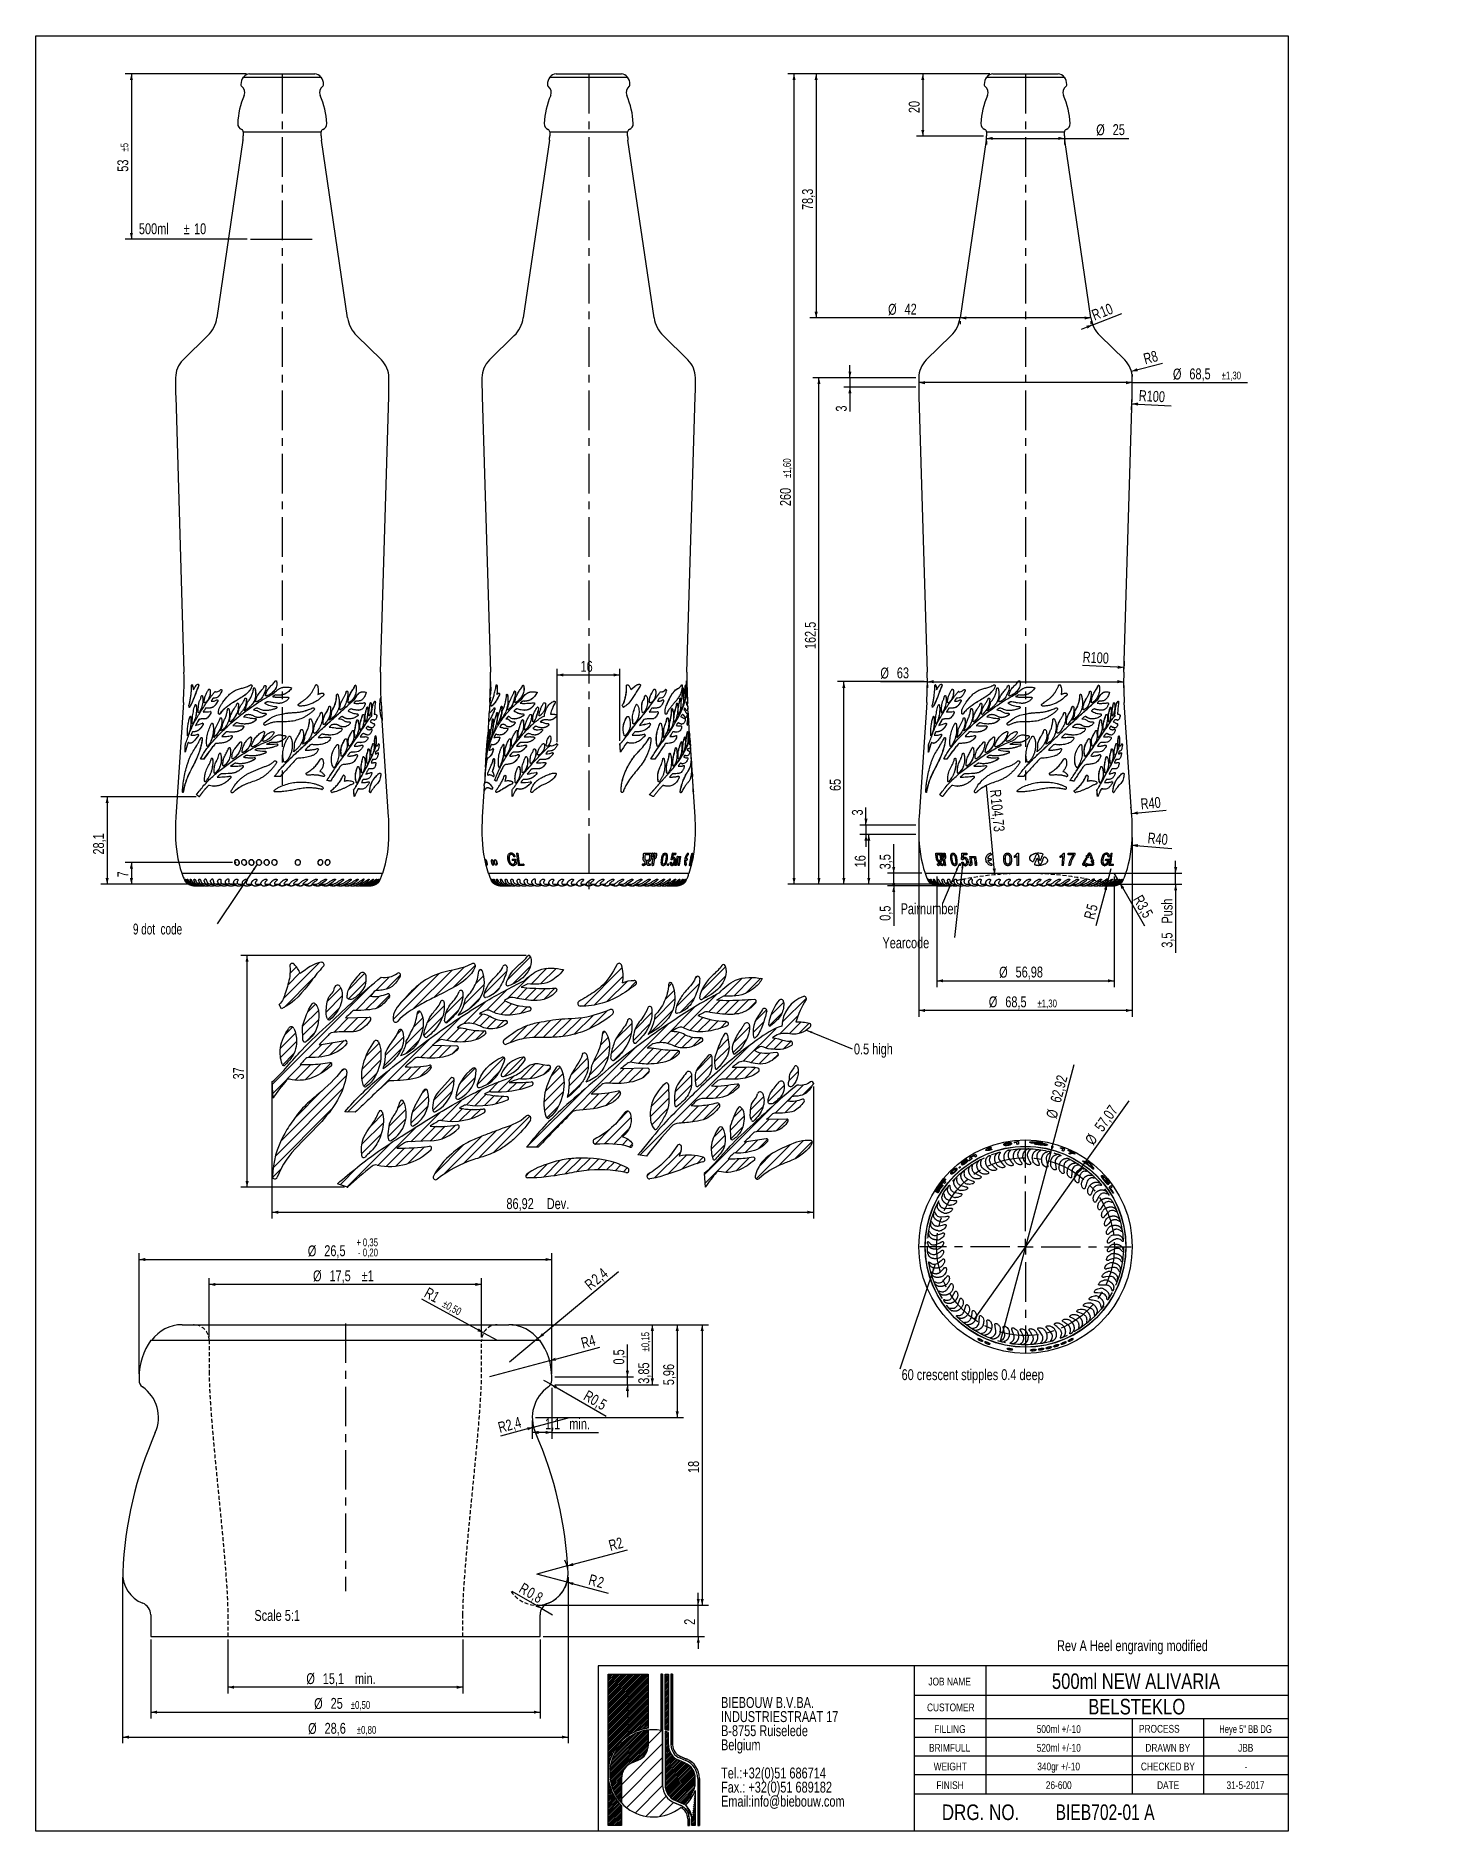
# Model space of a CAD drawing. Header units: millimetres. Extents: x 10 to 459, y 8 to 584.
import ezdxf

# ---------------------------------------------------------------- set-up
doc = ezdxf.new("R2010")
doc.units = ezdxf.units.MM
doc.header["$PDSIZE"] = -1
doc.linetypes.add('CENTERX2', pattern=[20.32, 12.7, -2.54, 2.54, -2.54])
doc.linetypes.add('HIDDEN', pattern=[1.905, 1.27, -0.635])
for name, color, linetype in [('CENTERLINE', 4, 'CENTERX2'), ('DIMENSIONS', 2, 'Continuous'), ('HATCH', 3, 'Continuous'), ('HIDDEN', 3, 'HIDDEN'), ('TEXT', 2, 'Continuous')]:
    doc.layers.add(name, color=color, linetype=linetype)
doc.layers.add('OUTLINE', color=7, linetype='Continuous', lineweight=25)
doc.styles.add('SLDTEXTSTYLE0', font='TXT', dxfattribs={"width": 0.75})
doc.styles.add('SLDTEXTSTYLE1', font='TXT', dxfattribs={"width": 0.797872})
doc.styles.add('SLDTEXTSTYLE2', font='TXT', dxfattribs={"width": 0.81681})
doc.styles.add('SLDTEXTSTYLE3', font='TXT', dxfattribs={"width": 0.729133})
doc.styles.add('SLDTEXTSTYLE4', font='TXT', dxfattribs={"width": 0.681818})
doc.dimstyles.new('SLDDIMSTYLE0', dxfattribs={"dimtxt": 3.5, "dimasz": 2, "dimexe": 0, "dimexo": 0.0625, "dimgap": 0.875, "dimtad": 1, "dimrnd": 1e-09, "dimzin": 12, "dimdsep": 46, "dimtxsty": 'SLDTEXTSTYLE0', "dimsah": 1, "dimcen": 0.09, "dimadec": 0, "dimazin": 3, "dimtfac": 1, "dimtmove": 0, "dimatfit": 0, "dimfxl": 0, "dimfrac": 2, "dimtolj": 1, "dimtzin": 12, "dimarcsym": 0})
doc.dimstyles.new('SLDDIMSTYLE1', dxfattribs={"dimtxt": 3.5, "dimasz": 2, "dimexe": 0, "dimexo": 0.0625, "dimgap": 0.875, "dimtad": 1, "dimrnd": 1e-09, "dimzin": 12, "dimdsep": 46, "dimtxsty": 'SLDTEXTSTYLE0', "dimsah": 1, "dimcen": 0, "dimadec": 0, "dimazin": 3, "dimtfac": 1, "dimtofl": 0, "dimtmove": 0, "dimatfit": 3, "dimfxl": 0, "dimfrac": 2, "dimtolj": 1, "dimtzin": 12, "dimarcsym": 0})
doc.dimstyles.new('SLDDIMSTYLE11', dxfattribs={"dimtxt": 3.5, "dimasz": 2, "dimexe": 0, "dimexo": 0.0625, "dimgap": 0.875, "dimtad": 1, "dimrnd": 1e-09, "dimzin": 12, "dimdsep": 46, "dimtxsty": 'SLDTEXTSTYLE0', "dimsah": 1, "dimcen": 0, "dimadec": 0, "dimazin": 3, "dimtfac": 1, "dimtofl": 0, "dimtmove": 0, "dimatfit": 3, "dimfxl": 0, "dimfrac": 2, "dimtolj": 1, "dimtzin": 12, "dimarcsym": 0})
doc.dimstyles.new('SLDDIMSTYLE12', dxfattribs={"dimtxt": 0.18, "dimasz": 2, "dimexe": 0, "dimexo": 0.0625, "dimgap": 0, "dimtad": 0, "dimtih": 1, "dimtoh": 1, "dimdec": 0, "dimrnd": 1e-09, "dimzin": 0, "dimdsep": 46, "dimtxsty": 'Standard', "dimsah": 1, "dimcen": 0.09, "dimadec": 0, "dimazin": 0, "dimtfac": 2, "dimtdec": 0, "dimtofl": 0, "dimtmove": 0, "dimatfit": 3, "dimfxl": 0, "dimfrac": 2, "dimtolj": 1, "dimtzin": 0, "dimarcsym": 0})
doc.dimstyles.new('SLDDIMSTYLE13', dxfattribs={"dimtxt": 3.5, "dimasz": 2, "dimexe": 0, "dimexo": 0.0625, "dimgap": 0.875, "dimtad": 1, "dimrnd": 1e-09, "dimzin": 12, "dimdsep": 46, "dimtxsty": 'SLDTEXTSTYLE0', "dimblk1": 'NONE', "dimsah": 1, "dimcen": 0, "dimadec": 0, "dimazin": 3, "dimtfac": 1, "dimtmove": 0, "dimatfit": 3, "dimldrblk": 'NONE', "dimfxl": 0, "dimfrac": 2, "dimtolj": 1, "dimtzin": 12, "dimarcsym": 0})
doc.dimstyles.new('SLDDIMSTYLE14', dxfattribs={"dimtxt": 3.5, "dimasz": 2, "dimexe": 0, "dimexo": 0.0625, "dimgap": 0.875, "dimtad": 1, "dimrnd": 1e-09, "dimzin": 12, "dimdsep": 46, "dimtxsty": 'SLDTEXTSTYLE0', "dimsah": 1, "dimcen": 0.09, "dimadec": 0, "dimazin": 3, "dimtol": 1, "dimtp": 5, "dimtm": 5, "dimtfac": 1, "dimtofl": 0, "dimtmove": 0, "dimatfit": 3, "dimfxl": 0, "dimfrac": 2, "dimtolj": 1, "dimarcsym": 0})
doc.dimstyles.new('SLDDIMSTYLE15', dxfattribs={"dimtxt": 3.5, "dimasz": 2, "dimexe": 0, "dimexo": 0.0625, "dimgap": 0.875, "dimtad": 1, "dimlfac": 0.5, "dimrnd": 1e-09, "dimzin": 12, "dimdsep": 46, "dimtxsty": 'SLDTEXTSTYLE0', "dimsah": 1, "dimcen": 0.09, "dimadec": 0, "dimazin": 3, "dimtfac": 1, "dimtofl": 0, "dimtmove": 0, "dimatfit": 3, "dimfxl": 0, "dimfrac": 2, "dimtolj": 1, "dimtzin": 12, "dimarcsym": 0})
doc.dimstyles.new('SLDDIMSTYLE16', dxfattribs={"dimtxt": 3.5, "dimasz": 2, "dimexe": 0, "dimexo": 0.0625, "dimgap": 0.875, "dimtad": 1, "dimdec": 0, "dimlfac": 0.5, "dimrnd": 1e-09, "dimzin": 12, "dimdsep": 46, "dimtxsty": 'SLDTEXTSTYLE0', "dimsah": 1, "dimcen": 0.09, "dimadec": 0, "dimazin": 3, "dimtfac": 1, "dimtdec": 0, "dimtofl": 0, "dimtmove": 0, "dimatfit": 3, "dimfxl": 0, "dimfrac": 2, "dimtolj": 1, "dimtzin": 12, "dimarcsym": 0})
doc.dimstyles.new('SLDDIMSTYLE17', dxfattribs={"dimtxt": 3.5, "dimasz": 2, "dimexe": 0, "dimexo": 0.0625, "dimgap": 0.875, "dimtad": 1, "dimlfac": 0.2, "dimrnd": 1e-09, "dimzin": 12, "dimdsep": 46, "dimtxsty": 'SLDTEXTSTYLE0', "dimsah": 1, "dimcen": 0.09, "dimadec": 0, "dimazin": 3, "dimtfac": 1, "dimtmove": 0, "dimatfit": 0, "dimfxl": 0, "dimfrac": 2, "dimtolj": 1, "dimtzin": 12, "dimarcsym": 0})
doc.dimstyles.new('SLDDIMSTYLE18', dxfattribs={"dimtxt": 3.5, "dimasz": 2, "dimexe": 0, "dimexo": 0.0625, "dimgap": 0.875, "dimtad": 1, "dimlfac": 0.2, "dimrnd": 1e-09, "dimzin": 12, "dimdsep": 46, "dimtxsty": 'SLDTEXTSTYLE0', "dimsah": 1, "dimcen": 0, "dimadec": 0, "dimazin": 3, "dimtfac": 1, "dimtofl": 0, "dimtmove": 0, "dimatfit": 3, "dimfxl": 0, "dimfrac": 2, "dimtolj": 1, "dimtzin": 12, "dimarcsym": 0})
doc.dimstyles.new('SLDDIMSTYLE19', dxfattribs={"dimtxt": 3.5, "dimasz": 2, "dimexe": 0, "dimexo": 0.0625, "dimgap": 0.875, "dimtad": 1, "dimlfac": 0.2, "dimrnd": 1e-09, "dimzin": 12, "dimdsep": 46, "dimtxsty": 'SLDTEXTSTYLE0', "dimsah": 1, "dimcen": 0.09, "dimadec": 0, "dimazin": 3, "dimtol": 1, "dimtp": 1, "dimtm": 1, "dimtfac": 1, "dimtdec": 0, "dimtofl": 0, "dimtmove": 0, "dimatfit": 3, "dimfxl": 0, "dimfrac": 2, "dimtolj": 1, "dimarcsym": 0})
doc.dimstyles.new('SLDDIMSTYLE2', dxfattribs={"dimtxt": 3.5, "dimasz": 2, "dimexe": 0, "dimexo": 0.0625, "dimgap": 0.875, "dimtad": 1, "dimrnd": 1e-09, "dimzin": 12, "dimdsep": 46, "dimtxsty": 'SLDTEXTSTYLE0', "dimsah": 1, "dimcen": 0, "dimadec": 0, "dimazin": 3, "dimtfac": 1, "dimtofl": 0, "dimtmove": 0, "dimatfit": 3, "dimfxl": 0, "dimfrac": 2, "dimtolj": 1, "dimtzin": 12, "dimarcsym": 0})
doc.dimstyles.new('SLDDIMSTYLE20', dxfattribs={"dimtxt": 3.5, "dimasz": 2, "dimexe": 0, "dimexo": 0.0625, "dimgap": 0.875, "dimtad": 1, "dimlfac": 0.2, "dimrnd": 1e-09, "dimzin": 12, "dimdsep": 46, "dimtxsty": 'SLDTEXTSTYLE0', "dimsah": 1, "dimcen": 0.09, "dimadec": 0, "dimazin": 3, "dimtfac": 1, "dimtofl": 0, "dimtmove": 0, "dimatfit": 3, "dimfxl": 0, "dimfrac": 2, "dimtolj": 1, "dimarcsym": 0})
doc.dimstyles.new('SLDDIMSTYLE21', dxfattribs={"dimtxt": 3.5, "dimasz": 2, "dimexe": 0, "dimexo": 0.0625, "dimgap": 0.875, "dimtad": 1, "dimlfac": 0.2, "dimrnd": 1e-09, "dimzin": 12, "dimdsep": 46, "dimtxsty": 'SLDTEXTSTYLE0', "dimsah": 1, "dimcen": 0, "dimadec": 0, "dimazin": 3, "dimtfac": 1, "dimtofl": 0, "dimtmove": 0, "dimatfit": 3, "dimfxl": 0, "dimfrac": 2, "dimtolj": 1, "dimtzin": 12, "dimarcsym": 0})
doc.dimstyles.new('SLDDIMSTYLE22', dxfattribs={"dimtxt": 3.5, "dimasz": 2, "dimexe": 0, "dimexo": 0.0625, "dimgap": 0.875, "dimtad": 1, "dimlfac": 0.2, "dimrnd": 1e-09, "dimdsep": 46, "dimtxsty": 'SLDTEXTSTYLE0', "dimsah": 1, "dimcen": 0, "dimadec": 0, "dimazin": 2, "dimtfac": 1, "dimtofl": 0, "dimtmove": 0, "dimatfit": 3, "dimfxl": 0, "dimfrac": 2, "dimtolj": 1, "dimtzin": 12, "dimarcsym": 0})
doc.dimstyles.new('SLDDIMSTYLE23', dxfattribs={"dimtxt": 3.5, "dimasz": 2, "dimexe": 0, "dimexo": 0.0625, "dimgap": 0.875, "dimtad": 1, "dimlfac": 0.2, "dimrnd": 1e-09, "dimdsep": 46, "dimtxsty": 'SLDTEXTSTYLE0', "dimsah": 1, "dimcen": 0.09, "dimadec": 0, "dimazin": 2, "dimtfac": 1, "dimtmove": 0, "dimatfit": 0, "dimfxl": 0, "dimfrac": 2, "dimtolj": 1, "dimtzin": 12, "dimarcsym": 0})
doc.dimstyles.new('SLDDIMSTYLE24', dxfattribs={"dimtxt": 3.5, "dimasz": 2, "dimexe": 0, "dimexo": 0.0625, "dimgap": 0.875, "dimtad": 1, "dimlfac": 0.2, "dimrnd": 1e-09, "dimdsep": 46, "dimtxsty": 'SLDTEXTSTYLE0', "dimsah": 1, "dimcen": 0, "dimadec": 0, "dimazin": 2, "dimtfac": 1, "dimtofl": 0, "dimtmove": 0, "dimatfit": 3, "dimfxl": 0, "dimfrac": 2, "dimtolj": 1, "dimtzin": 12, "dimarcsym": 0})
doc.dimstyles.new('SLDDIMSTYLE25', dxfattribs={"dimtxt": 3.5, "dimasz": 2, "dimexe": 0, "dimexo": 0.0625, "dimgap": 0.875, "dimtad": 1, "dimlfac": 0.2, "dimrnd": 1e-09, "dimzin": 12, "dimdsep": 46, "dimtxsty": 'SLDTEXTSTYLE0', "dimsah": 1, "dimcen": 0.09, "dimadec": 0, "dimazin": 3, "dimtfac": 1, "dimtofl": 0, "dimtmove": 0, "dimatfit": 3, "dimfxl": 0, "dimfrac": 2, "dimtolj": 1, "dimtzin": 12, "dimarcsym": 0})
doc.dimstyles.new('SLDDIMSTYLE26', dxfattribs={"dimtxt": 3.5, "dimasz": 2, "dimexe": 0, "dimexo": 0.0625, "dimgap": 0.875, "dimtad": 1, "dimlfac": 0.2, "dimrnd": 1e-09, "dimzin": 12, "dimdsep": 46, "dimtxsty": 'SLDTEXTSTYLE0', "dimsah": 1, "dimcen": 0.09, "dimadec": 0, "dimazin": 3, "dimtol": 1, "dimtp": 0.15, "dimtm": 0.15, "dimtfac": 1, "dimtofl": 0, "dimtmove": 0, "dimatfit": 3, "dimfxl": 0, "dimfrac": 2, "dimtolj": 1, "dimarcsym": 0})
doc.dimstyles.new('SLDDIMSTYLE27', dxfattribs={"dimtxt": 3.5, "dimasz": 2, "dimexe": 0, "dimexo": 0.0625, "dimgap": 0.875, "dimtad": 1, "dimlfac": 0.2, "dimrnd": 1e-09, "dimzin": 12, "dimdsep": 46, "dimtxsty": 'SLDTEXTSTYLE0', "dimsah": 1, "dimcen": 0.09, "dimadec": 0, "dimazin": 3, "dimtol": 1, "dimtp": 0.35, "dimtm": 0.2, "dimtfac": 1, "dimtofl": 0, "dimtmove": 0, "dimatfit": 3, "dimfxl": 0, "dimfrac": 2, "dimtolj": 1, "dimarcsym": 0})
doc.dimstyles.new('SLDDIMSTYLE28', dxfattribs={"dimtxt": 3.5, "dimasz": 2, "dimexe": 0, "dimexo": 0.0625, "dimgap": 0.875, "dimtad": 1, "dimlfac": 0.2, "dimrnd": 1e-09, "dimzin": 12, "dimdsep": 46, "dimtxsty": 'SLDTEXTSTYLE0', "dimsah": 1, "dimcen": 0, "dimadec": 0, "dimazin": 3, "dimtol": 1, "dimtp": 0.5, "dimtm": 0.5, "dimtfac": 1, "dimtofl": 0, "dimtmove": 0, "dimatfit": 3, "dimfxl": 0, "dimfrac": 2, "dimtolj": 1, "dimarcsym": 0})
doc.dimstyles.new('SLDDIMSTYLE29', dxfattribs={"dimtxt": 3.5, "dimasz": 2, "dimexe": 0, "dimexo": 0.0625, "dimgap": 0.875, "dimtad": 1, "dimlfac": 0.2, "dimrnd": 1e-09, "dimzin": 12, "dimdsep": 46, "dimtxsty": 'SLDTEXTSTYLE0', "dimsah": 1, "dimcen": 0.09, "dimadec": 0, "dimazin": 3, "dimtol": 1, "dimtp": 0.5, "dimtm": 0.5, "dimtfac": 1, "dimtofl": 0, "dimtmove": 0, "dimatfit": 3, "dimfxl": 0, "dimfrac": 2, "dimtolj": 1, "dimarcsym": 0})
doc.dimstyles.new('SLDDIMSTYLE3', dxfattribs={"dimtxt": 3.5, "dimasz": 1, "dimexe": 0, "dimexo": 0.0625, "dimgap": 0.875, "dimtad": 1, "dimrnd": 1e-09, "dimdsep": 46, "dimtxsty": 'SLDTEXTSTYLE0', "dimblk1": 'DOT', "dimsah": 1, "dimcen": 0.09, "dimadec": 0, "dimazin": 2, "dimtfac": 1, "dimtmove": 0, "dimatfit": 0, "dimldrblk": 'DOT', "dimfxl": 0, "dimfrac": 2, "dimtolj": 1, "dimtzin": 12, "dimarcsym": 0})
doc.dimstyles.new('SLDDIMSTYLE30', dxfattribs={"dimtxt": 3.5, "dimasz": 2, "dimexe": 0, "dimexo": 0.0625, "dimgap": 0.875, "dimtad": 1, "dimlfac": 0.2, "dimrnd": 1e-09, "dimzin": 12, "dimdsep": 46, "dimtxsty": 'SLDTEXTSTYLE0', "dimsah": 1, "dimcen": 0.09, "dimadec": 0, "dimazin": 3, "dimtol": 1, "dimtp": 0.8, "dimtm": 0.8, "dimtfac": 1, "dimtofl": 0, "dimtmove": 0, "dimatfit": 3, "dimfxl": 0, "dimfrac": 2, "dimtolj": 1, "dimarcsym": 0})
doc.dimstyles.new('SLDDIMSTYLE4', dxfattribs={"dimtxt": 3.5, "dimasz": 1, "dimexe": 0, "dimexo": 0.0625, "dimgap": 0.875, "dimtad": 1, "dimrnd": 1e-09, "dimzin": 12, "dimdsep": 46, "dimtxsty": 'SLDTEXTSTYLE0', "dimblk1": 'DOT', "dimsah": 1, "dimcen": 0.09, "dimadec": 0, "dimazin": 3, "dimtfac": 1, "dimtmove": 0, "dimatfit": 0, "dimldrblk": 'DOT', "dimfxl": 0, "dimfrac": 2, "dimtolj": 1, "dimtzin": 12, "dimarcsym": 0})
doc.dimstyles.new('SLDDIMSTYLE5', dxfattribs={"dimtxt": 3.5, "dimasz": 2, "dimexe": 0, "dimexo": 0.0625, "dimgap": 0.875, "dimtad": 1, "dimrnd": 1e-09, "dimzin": 12, "dimdsep": 46, "dimtxsty": 'SLDTEXTSTYLE0', "dimsah": 1, "dimcen": 0.09, "dimadec": 0, "dimazin": 3, "dimtfac": 1, "dimtofl": 0, "dimtmove": 0, "dimatfit": 3, "dimfxl": 0, "dimfrac": 2, "dimtolj": 1, "dimtzin": 12, "dimarcsym": 0})
doc.dimstyles.new('SLDDIMSTYLE6', dxfattribs={"dimtxt": 3.5, "dimasz": 2, "dimexe": 0, "dimexo": 0.0625, "dimgap": 0.875, "dimtad": 1, "dimrnd": 1e-09, "dimzin": 12, "dimdsep": 46, "dimtxsty": 'SLDTEXTSTYLE0', "dimsah": 1, "dimcen": 0.09, "dimadec": 0, "dimazin": 3, "dimtol": 1, "dimtp": 1.6, "dimtm": 1.6, "dimtfac": 1, "dimtofl": 0, "dimtmove": 0, "dimatfit": 3, "dimfxl": 0, "dimfrac": 2, "dimtolj": 1, "dimarcsym": 0})
doc.dimstyles.new('SLDDIMSTYLE7', dxfattribs={"dimtxt": 3.5, "dimasz": 2, "dimexe": 0, "dimexo": 0.0625, "dimgap": 0.875, "dimtad": 1, "dimrnd": 1e-09, "dimzin": 12, "dimdsep": 46, "dimtxsty": 'SLDTEXTSTYLE0', "dimsah": 1, "dimcen": 0.09, "dimadec": 0, "dimazin": 3, "dimtol": 1, "dimtp": 1.3, "dimtm": 1.3, "dimtfac": 1, "dimtofl": 0, "dimtmove": 0, "dimatfit": 3, "dimfxl": 0, "dimfrac": 2, "dimtolj": 1, "dimarcsym": 0})
doc.dimstyles.new('SLDDIMSTYLE8', dxfattribs={"dimtxt": 3.5, "dimasz": 2, "dimexe": 0, "dimexo": 0.0625, "dimgap": 0.875, "dimtad": 1, "dimrnd": 1e-09, "dimzin": 12, "dimdsep": 46, "dimtxsty": 'SLDTEXTSTYLE0', "dimsah": 1, "dimcen": 0, "dimadec": 0, "dimazin": 3, "dimtfac": 1, "dimtofl": 0, "dimtmove": 0, "dimatfit": 3, "dimfxl": 0, "dimfrac": 2, "dimtolj": 1, "dimtzin": 12, "dimarcsym": 0})
doc.dimstyles.new('SLDDIMSTYLE9', dxfattribs={"dimtxt": 3.5, "dimasz": 2, "dimexe": 0, "dimexo": 0.0625, "dimgap": 0.875, "dimtad": 1, "dimrnd": 1e-09, "dimzin": 12, "dimdsep": 46, "dimtxsty": 'SLDTEXTSTYLE0', "dimsah": 1, "dimcen": 0, "dimadec": 0, "dimazin": 3, "dimtfac": 1, "dimtofl": 0, "dimtmove": 0, "dimatfit": 3, "dimfxl": 0, "dimfrac": 2, "dimtolj": 1, "dimtzin": 12, "dimarcsym": 0})

msp = doc.modelspace()

# ---------------------------------------------------------------- texts
at = {"layer": 'TEXT'}
for s, insert, char_height, attachment_point, style in [('Pairnumber', (287.606, 305.696), 3.5, 1, 'SLDTEXTSTYLE0'), ('9 dot  code', (41.16, 299.188), 3.5, 1, 'SLDTEXTSTYLE4'), ('Yearcode', (281.774, 294.765), 3.5, 1, 'SLDTEXTSTYLE0'), ('60 crescent stipples 0.4 deep', (287.922, 156.199), 3.5, 1, 'SLDTEXTSTYLE0'), ('Scale 5:1', (80.148, 78.947), 3.5, 1, 'SLDTEXTSTYLE0'), ('Rev A Heel engraving modified', (337.839, 69.253), 3.5, 1, 'SLDTEXTSTYLE0'), ('500ml NEW ALIVARIA', (363.16, 58.603), 5, 2, 'SLDTEXTSTYLE1'), ('JOB NAME', (303.348, 57.23), 2.5, 2, 'SLDTEXTSTYLE1'), ('CUSTOMER', (303.723, 48.932), 2.5, 2, 'SLDTEXTSTYLE1'), ('BELSTEKLO', (363.426, 50.433), 5, 2, 'SLDTEXTSTYLE1'), ('FILLING', (303.423, 41.98), 2.5, 2, 'SLDTEXTSTYLE1'), ('500ml +/-10', (338.386, 41.98), 2.5, 2, 'SLDTEXTSTYLE1'), ('PROCESS', (364.14, 42.069), 2.5, 1, 'SLDTEXTSTYLE1'), ('Heye 5" BB DG', (398.334, 41.98), 2.5, 2, 'SLDTEXTSTYLE3'), ('BRIMFULL', (303.341, 35.98), 2.5, 2, 'SLDTEXTSTYLE1'), ('520ml +/-10', (338.386, 35.98), 2.5, 2, 'SLDTEXTSTYLE1'), ('DRAWN BY', (373.385, 35.98), 2.5, 2, 'SLDTEXTSTYLE1'), ('JBB', (398.401, 35.98), 2.5, 2, 'SLDTEXTSTYLE1'), ('WEIGHT', (303.557, 29.98), 2.5, 2, 'SLDTEXTSTYLE1'), ('340gr +/-10', (338.345, 29.98), 2.5, 2, 'SLDTEXTSTYLE1'), ('CHECKED BY', (373.412, 29.98), 2.5, 2, 'SLDTEXTSTYLE1'), ('FINISH', (303.474, 23.98), 2.5, 2, 'SLDTEXTSTYLE1'), ('26-600', (338.369, 23.98), 2.5, 2, 'SLDTEXTSTYLE1'), ('DATE', (373.495, 23.98), 2.5, 2, 'SLDTEXTSTYLE1'), ('31-5-2017', (398.314, 23.98), 2.5, 2, 'SLDTEXTSTYLE1'), ('-', (398.495, 29.98), 2.5, 2, 'SLDTEXTSTYLE1'), ('DRG. NO.', (313.266, 16.545), 5, 2, 'SLDTEXTSTYLE2'), ('BIEB702-01 A', (337.367, 16.57), 5, 1, 'SLDTEXTSTYLE0')]:
    msp.add_mtext(s, dxfattribs=dict(at, insert=insert, char_height=char_height, attachment_point=attachment_point, style=style))

# ---------------------------------------------------------------- blocks, each defined once
blk = doc.blocks.new('SW_NOTE_0')
at = {"layer": 'TEXT', "color": 0, "char_height": 3.5, "attachment_point": 1, "style": 'SLDTEXTSTYLE0'}
for s, insert in [('BIEBOUW B.V.BA.', (0, 4.5)), ('INDUSTRIESTRAAT 17', (0, -0.03)), ('B-8755 Ruiselede', (0, -4.55)), ('Belgium', (0, -9.08)), ('Tel.:+32(0)51 686714', (0, -18.13)), ('Fax.: +32(0)51 689182', (0, -22.66)), ('Email:info@biebouw.com', (0, -27.18))]:
    blk.add_mtext(s, dxfattribs=dict(at, insert=insert))
blk = doc.blocks.new('_D')
at = {"layer": 'DIMENSIONS'}
for p, q in [((375.9, 315.31), (375.9, 319.31)), ((328.7, 315.31), (377.9, 315.31)), ((356.19, 311.81), (377.9, 311.81)), ((375.9, 311.81), (375.9, 315.31)), ((375.9, 311.81), (375.9, 289.84))]:
    blk.add_line(p, q, dxfattribs=at)
for points in [[(375.9, 315.31), (376.4, 317.31), (375.4, 317.31)], [(375.9, 311.81), (375.4, 309.81), (376.4, 309.81)]]:
    blk.add_solid(points, dxfattribs=at)
at = {"layer": 'DIMENSIONS', "char_height": 3.5, "attachment_point": 1, "rotation": 90, "style": 'SLDTEXTSTYLE0'}
for s, insert in [('Push', (371.39, 299.2)), ('3,5', (371.39, 291.43))]:
    blk.add_mtext(s, dxfattribs=dict(at, insert=insert))
blk = doc.blocks.new('_D_1')
at = {"layer": 'DIMENSIONS'}
blk.add_line((317.85, 314.84), (315.14, 343.5), dxfattribs=at)
blk.add_solid([(317.85, 314.84), (318.16, 316.88), (317.16, 316.78)], dxfattribs=at)
at = {"layer": 'DIMENSIONS', "char_height": 3.5, "attachment_point": 1, "rotation": 275.39778, "style": 'SLDTEXTSTYLE0'}
for s, insert in [('R', (319.78, 342.34)), ('104,73', (320.05, 339.53))]:
    blk.add_mtext(s, dxfattribs=dict(at, insert=insert))
blk = doc.blocks.new('_D_2')
at = {"layer": 'DIMENSIONS'}
for q in [(355.19, 316.81), (350.28, 298.46)]:
    blk.add_line((353.9, 311.98), q, dxfattribs=at)
blk.add_arc((355.19, 316.81), 5, 233.19859, 244.17966, dxfattribs=at)
blk.add_solid([(353.9, 311.98), (352.9, 310.17), (353.86, 309.91)], dxfattribs=at)
at = {"layer": 'DIMENSIONS', "char_height": 3.5, "attachment_point": 1, "rotation": 75, "style": 'SLDTEXTSTYLE0'}
for s, insert in [('5', (347.11, 303.88)), ('R', (346.38, 301.15))]:
    blk.add_mtext(s, dxfattribs=dict(at, insert=insert))
blk = doc.blocks.new('_Dot')
at = {"color": 0, "linetype": 'ByBlock', "lineweight": -2}
blk.add_line((-0.5, 0), (-1, 0), dxfattribs=at)
at = {"color": 0, "linetype": 'ByBlock', "const_width": 0.5}
blk.add_lwpolyline([(-0.25, 0, 1), (0.25, 0, 1)], format="xyb", close=True, dxfattribs=at)
blk = doc.blocks.new('_D_3')
at = {"layer": 'DIMENSIONS'}
for p, q in [((299.21, 311.81), (283.39, 311.81)), ((299.1, 311.31), (283.39, 311.31)), ((285.39, 311.81), (285.39, 315.81)), ((285.39, 311.81), (285.39, 311.31)), ((285.39, 311.31), (285.39, 298.49))]:
    blk.add_line(p, q, dxfattribs=at)
blk.add_solid([(285.39, 311.31), (284.89, 309.31), (285.89, 309.31)], dxfattribs=at)
at = {"layer": 'DIMENSIONS', "rotation": 270.0000000000004}
blk.add_blockref('_Dot', (285.39, 311.81), dxfattribs=at)
at = {"layer": 'DIMENSIONS', "insert": (280.88, 300.07), "char_height": 3.5, "attachment_point": 1, "rotation": 90, "style": 'SLDTEXTSTYLE0'}
blk.add_mtext('0,5', dxfattribs=at)
blk = doc.blocks.new('_D_4')
at = {"layer": 'DIMENSIONS'}
for p, q in [((285.39, 315.31), (285.39, 324.62)), ((294.45, 315.31), (283.39, 315.31)), ((299.21, 311.81), (283.39, 311.81)), ((285.39, 311.81), (285.39, 315.31)), ((285.39, 311.81), (285.39, 307.81))]:
    blk.add_line(p, q, dxfattribs=at)
blk.add_solid([(285.39, 315.31), (285.89, 317.31), (284.89, 317.31)], dxfattribs=at)
at = {"layer": 'DIMENSIONS', "rotation": 90.0000000000004}
blk.add_blockref('_Dot', (285.39, 311.81), dxfattribs=at)
at = {"layer": 'DIMENSIONS', "insert": (280.88, 316.57), "char_height": 3.5, "attachment_point": 1, "rotation": 90, "style": 'SLDTEXTSTYLE0'}
blk.add_mtext('3,5', dxfattribs=at)
blk = doc.blocks.new('_D_5')
at = {"layer": 'DIMENSIONS'}
for p, q in [((292.45, 327.81), (275.39, 327.81)), ((277.39, 311.81), (277.39, 327.81)), ((299.21, 311.81), (275.39, 311.81))]:
    blk.add_line(p, q, dxfattribs=at)
for points in [[(277.39, 327.81), (276.89, 325.81), (277.89, 325.81)], [(277.39, 311.81), (277.89, 313.81), (276.89, 313.81)]]:
    blk.add_solid(points, dxfattribs=at)
at = {"layer": 'DIMENSIONS', "insert": (272.88, 317.22), "char_height": 3.5, "attachment_point": 1, "rotation": 90, "style": 'SLDTEXTSTYLE0'}
blk.add_mtext('16', dxfattribs=at)
blk = doc.blocks.new('_D_6')
at = {"layer": 'DIMENSIONS'}
for p, q in [((292.45, 474.31), (259.39, 474.31)), ((261.39, 311.81), (261.39, 474.31)), ((299.21, 311.81), (259.39, 311.81))]:
    blk.add_line(p, q, dxfattribs=at)
for points in [[(261.39, 474.31), (260.89, 472.31), (261.89, 472.31)], [(261.39, 311.81), (261.89, 313.81), (260.89, 313.81)]]:
    blk.add_solid(points, dxfattribs=at)
at = {"layer": 'DIMENSIONS', "insert": (256.88, 387.24), "char_height": 3.5, "attachment_point": 1, "rotation": 90, "style": 'SLDTEXTSTYLE0'}
blk.add_mtext('162,5', dxfattribs=at)
blk = doc.blocks.new('_D_7')
at = {"layer": 'DIMENSIONS'}
for p, q in [((295.2, 376.81), (267.39, 376.81)), ((269.39, 311.81), (269.39, 376.81)), ((299.21, 311.81), (267.39, 311.81))]:
    blk.add_line(p, q, dxfattribs=at)
for points in [[(269.39, 376.81), (268.89, 374.81), (269.89, 374.81)], [(269.39, 311.81), (269.89, 313.81), (268.89, 313.81)]]:
    blk.add_solid(points, dxfattribs=at)
at = {"layer": 'DIMENSIONS', "insert": (264.88, 341.72), "char_height": 3.5, "attachment_point": 1, "rotation": 90, "style": 'SLDTEXTSTYLE0'}
blk.add_mtext('65', dxfattribs=at)
blk = doc.blocks.new('_D_8')
at = {"layer": 'DIMENSIONS'}
for p, q in [((316.21, 571.81), (251.39, 571.81)), ((253.39, 311.81), (253.39, 571.81)), ((299.21, 311.81), (251.39, 311.81))]:
    blk.add_line(p, q, dxfattribs=at)
for points in [[(253.39, 571.81), (252.89, 569.81), (253.89, 569.81)], [(253.39, 311.81), (253.89, 313.81), (252.89, 313.81)]]:
    blk.add_solid(points, dxfattribs=at)
at = {"layer": 'DIMENSIONS', "attachment_point": 1, "rotation": 90, "style": 'SLDTEXTSTYLE0'}
for s, insert, char_height in [('±1,60', (249.89, 442.18), 2.5), ('260', (248.88, 433.13), 3.5)]:
    blk.add_mtext(s, dxfattribs=dict(at, insert=insert, char_height=char_height))
blk = doc.blocks.new('_D_9')
at = {"layer": 'DIMENSIONS'}
for p, q in [((293.45, 326.81), (293.45, 269.31)), ((361.95, 326.81), (361.95, 269.31)), ((361.95, 271.31), (293.45, 271.31))]:
    blk.add_line(p, q, dxfattribs=at)
for points in [[(293.45, 271.31), (295.45, 270.81), (295.45, 271.81)], [(361.95, 271.31), (359.95, 271.81), (359.95, 270.81)]]:
    blk.add_solid(points, dxfattribs=at)
at = {"layer": 'DIMENSIONS', "attachment_point": 1, "style": 'SLDTEXTSTYLE0'}
for s, insert, char_height in [('%%c', (315.93, 275.82), 3.5), ('68,5', (321.21, 275.82), 3.5), ('±1,30', (331.54, 274.81), 2.5)]:
    blk.add_mtext(s, dxfattribs=dict(at, insert=insert, char_height=char_height))
blk = doc.blocks.new('_D_10')
at = {"layer": 'DIMENSIONS'}
for q in [(345.57, 489.83), (358.59, 494.96)]:
    blk.add_line((349.29, 491.3), q, dxfattribs=at)
blk.add_solid([(349.29, 491.3), (347.24, 491.03), (347.61, 490.1)], dxfattribs=at)
at = {"layer": 'DIMENSIONS', "char_height": 3.5, "attachment_point": 1, "rotation": 21.48272, "style": 'SLDTEXTSTYLE0'}
for s, insert in [('R', (348.57, 495.86)), ('10', (351.2, 496.9))]:
    blk.add_mtext(s, dxfattribs=dict(at, insert=insert))
blk = doc.blocks.new('_D_11')
at = {"layer": 'DIMENSIONS'}
for p, q in [((299.21, 314.31), (299.21, 278.83)), ((356.19, 314.31), (356.19, 278.83)), ((299.21, 280.83), (356.19, 280.83))]:
    blk.add_line(p, q, dxfattribs=at)
for points in [[(299.21, 280.83), (301.21, 280.33), (301.21, 281.33)], [(356.19, 280.83), (354.19, 281.33), (354.19, 280.33)]]:
    blk.add_solid(points, dxfattribs=at)
at = {"layer": 'DIMENSIONS', "char_height": 3.5, "attachment_point": 1, "style": 'SLDTEXTSTYLE0'}
for s, insert in [('%%c', (319.24, 285.34)), ('56,98', (324.52, 285.39))]:
    blk.add_mtext(s, dxfattribs=dict(at, insert=insert))
blk = doc.blocks.new('_D_12')
at = {"layer": 'DIMENSIONS'}
for p, q in [((315.2, 551.12), (340.2, 551.12)), ((315.2, 550.26), (315.2, 549.12)), ((340.2, 551.12), (360.86, 551.12)), ((340.2, 550.26), (340.2, 549.12))]:
    blk.add_line(p, q, dxfattribs=at)
for points in [[(315.2, 551.12), (317.2, 550.62), (317.2, 551.62)], [(340.2, 551.12), (338.2, 551.62), (338.2, 550.62)]]:
    blk.add_solid(points, dxfattribs=at)
at = {"layer": 'DIMENSIONS', "char_height": 3.5, "attachment_point": 1, "style": 'SLDTEXTSTYLE0'}
for s, insert in [('%%c', (350.41, 555.63)), ('25', (355.69, 555.68))]:
    blk.add_mtext(s, dxfattribs=dict(at, insert=insert))
blk = doc.blocks.new('_D_13')
at = {"layer": 'DIMENSIONS'}
for p, q in [((306.7, 493.5), (283.59, 493.5)), ((348.7, 493.5), (306.7, 493.5)), ((306.7, 492.51), (306.7, 491.5)), ((348.7, 492.51), (348.7, 491.5))]:
    blk.add_line(p, q, dxfattribs=at)
for points in [[(306.7, 493.5), (308.7, 493), (308.7, 494)], [(348.7, 493.5), (346.7, 494), (346.7, 493)]]:
    blk.add_solid(points, dxfattribs=at)
at = {"layer": 'DIMENSIONS', "char_height": 3.5, "attachment_point": 1, "style": 'SLDTEXTSTYLE0'}
for s, insert in [('%%c', (283.59, 498.02)), ('42', (288.87, 498.07))]:
    blk.add_mtext(s, dxfattribs=dict(at, insert=insert))
blk = doc.blocks.new('_D_14')
at = {"layer": 'DIMENSIONS'}
for p, q in [((293.45, 475.31), (293.45, 474.74)), ((361.95, 472.74), (293.45, 472.74)), ((361.95, 475.31), (361.95, 474.74)), ((361.95, 472.74), (398.95, 472.74))]:
    blk.add_line(p, q, dxfattribs=at)
for points in [[(293.45, 472.74), (295.45, 472.24), (295.45, 473.24)], [(361.95, 472.74), (359.95, 473.24), (359.95, 472.24)]]:
    blk.add_solid(points, dxfattribs=at)
at = {"layer": 'DIMENSIONS', "attachment_point": 1, "style": 'SLDTEXTSTYLE0'}
for s, insert, char_height in [('%%c', (375.03, 477.25), 3.5), ('68,5', (380.31, 477.3), 3.5), ('±1,30', (390.65, 476.29), 2.5)]:
    blk.add_mtext(s, dxfattribs=dict(at, insert=insert, char_height=char_height))
blk = doc.blocks.new('_D_15')
at = {"layer": 'DIMENSIONS'}
for q in [(356.19, 315.31), (365.91, 298.47)]:
    blk.add_line((357.94, 312.27), q, dxfattribs=at)
blk.add_arc((356.19, 315.31), 3.5, 270.25512, 298.71818, dxfattribs=at)
blk.add_solid([(357.94, 312.27), (358.51, 310.29), (359.38, 310.79)], dxfattribs=at)
at = {"layer": 'DIMENSIONS', "insert": (365.13, 308.75), "char_height": 3.5, "attachment_point": 1, "rotation": 300, "style": 'SLDTEXTSTYLE0'}
blk.add_mtext('R3,5', dxfattribs=at)
blk = doc.blocks.new('_D_16')
at = {"layer": 'DIMENSIONS'}
blk.add_line((361.8, 324.36), (374.69, 323.25), dxfattribs=at)
blk.add_solid([(361.8, 324.36), (363.75, 323.69), (363.84, 324.69)], dxfattribs=at)
at = {"layer": 'DIMENSIONS', "insert": (367.1, 328.43), "char_height": 3.5, "attachment_point": 1, "rotation": 355.06319, "style": 'SLDTEXTSTYLE0'}
blk.add_mtext('R40', dxfattribs=at)
blk = doc.blocks.new('_D_17')
at = {"layer": 'DIMENSIONS'}
blk.add_line((361.78, 334.5), (372.9, 335.53), dxfattribs=at)
blk.add_arc((321.95, 330.81), 40, 5.237, 8.15832, dxfattribs=at)
blk.add_solid([(361.78, 334.5), (363.82, 334.18), (363.72, 335.18)], dxfattribs=at)
at = {"layer": 'DIMENSIONS', "insert": (364.51, 339.28), "char_height": 3.5, "attachment_point": 1, "rotation": 5.29592, "style": 'SLDTEXTSTYLE0'}
blk.add_mtext('R40', dxfattribs=at)
blk = doc.blocks.new('_D_19')
at = {"layer": 'DIMENSIONS'}
blk.add_line((361.68, 476.38), (371.63, 479.04), dxfattribs=at)
blk.add_solid([(361.68, 476.38), (363.74, 476.41), (363.48, 477.38)], dxfattribs=at)
at = {"layer": 'DIMENSIONS', "insert": (365.24, 481.96), "char_height": 3.5, "attachment_point": 1, "rotation": 15, "style": 'SLDTEXTSTYLE0'}
blk.add_mtext('R8', dxfattribs=at)
blk = doc.blocks.new('_D_20')
at = {"layer": 'DIMENSIONS'}
for p, q in [((276.49, 330.81), (276.49, 336.46)), ((292.45, 330.81), (274.49, 330.81)), ((276.49, 330.81), (276.49, 327.81)), ((292.45, 327.81), (274.49, 327.81)), ((276.49, 327.81), (276.49, 323.81))]:
    blk.add_line(p, q, dxfattribs=at)
for points in [[(276.49, 330.81), (276.99, 332.81), (275.99, 332.81)], [(276.49, 327.81), (275.99, 325.81), (276.99, 325.81)]]:
    blk.add_solid(points, dxfattribs=at)
at = {"layer": 'DIMENSIONS', "insert": (271.98, 333.87), "char_height": 3.5, "attachment_point": 1, "rotation": 90, "style": 'SLDTEXTSTYLE0'}
blk.add_mtext('3', dxfattribs=at)
blk = doc.blocks.new('_D_21')
at = {"layer": 'DIMENSIONS'}
for p, q in [((271.33, 474.31), (271.33, 478.31)), ((292.45, 474.31), (269.33, 474.31)), ((271.33, 474.31), (271.33, 471.31)), ((292.45, 471.31), (269.33, 471.31)), ((271.33, 471.31), (271.33, 463.45))]:
    blk.add_line(p, q, dxfattribs=at)
for points in [[(271.33, 474.31), (271.83, 476.31), (270.83, 476.31)], [(271.33, 471.31), (270.83, 469.31), (271.83, 469.31)]]:
    blk.add_solid(points, dxfattribs=at)
at = {"layer": 'DIMENSIONS', "insert": (266.81, 463.45), "char_height": 3.5, "attachment_point": 1, "rotation": 90, "style": 'SLDTEXTSTYLE0'}
blk.add_mtext('3', dxfattribs=at)
blk = doc.blocks.new('_D_22')
at = {"layer": 'DIMENSIONS'}
for p, q in [((316.21, 571.81), (292.72, 571.81)), ((294.72, 571.81), (294.72, 551.81)), ((314.2, 551.81), (292.72, 551.81))]:
    blk.add_line(p, q, dxfattribs=at)
for points in [[(294.72, 571.81), (294.22, 569.81), (295.22, 569.81)], [(294.72, 551.81), (295.22, 553.81), (294.22, 553.81)]]:
    blk.add_solid(points, dxfattribs=at)
at = {"layer": 'DIMENSIONS', "insert": (290.21, 559.22), "char_height": 3.5, "attachment_point": 1, "rotation": 90, "style": 'SLDTEXTSTYLE0'}
blk.add_mtext('20', dxfattribs=at)
blk = doc.blocks.new('_D_23')
at = {"layer": 'DIMENSIONS'}
for p, q in [((316.21, 571.81), (258.49, 571.81)), ((260.49, 571.81), (260.49, 493.51)), ((305.7, 493.51), (258.49, 493.51))]:
    blk.add_line(p, q, dxfattribs=at)
for points in [[(260.49, 571.81), (259.99, 569.81), (260.99, 569.81)], [(260.49, 493.51), (260.99, 495.51), (259.99, 495.51)]]:
    blk.add_solid(points, dxfattribs=at)
at = {"layer": 'DIMENSIONS', "insert": (255.98, 528.13), "char_height": 3.5, "attachment_point": 1, "rotation": 90, "style": 'SLDTEXTSTYLE0'}
blk.add_mtext('78,3', dxfattribs=at)
blk = doc.blocks.new('_D_24')
at = {"layer": 'DIMENSIONS'}
for p, q in [((296.2, 376.8), (281.12, 376.8)), ((296.2, 376.8), (359.2, 376.8)), ((296.2, 375.81), (296.2, 374.8)), ((359.2, 375.81), (359.2, 374.8))]:
    blk.add_line(p, q, dxfattribs=at)
for points in [[(296.2, 376.8), (298.2, 376.3), (298.2, 377.3)], [(359.2, 376.8), (357.2, 377.3), (357.2, 376.3)]]:
    blk.add_solid(points, dxfattribs=at)
at = {"layer": 'DIMENSIONS', "char_height": 3.5, "attachment_point": 1, "style": 'SLDTEXTSTYLE0'}
for s, insert in [('%%c', (281.12, 381.31)), ('63', (286.4, 381.36))]:
    blk.add_mtext(s, dxfattribs=dict(at, insert=insert))
blk = doc.blocks.new('_D_25')
at = {"layer": 'DIMENSIONS'}
blk.add_line((361.81, 465.99), (374.51, 465.31), dxfattribs=at)
blk.add_arc((261.95, 471.31), 100, 355.8054, 357.70548, dxfattribs=at)
blk.add_solid([(361.81, 465.99), (363.78, 465.38), (363.83, 466.38)], dxfattribs=at)
at = {"layer": 'DIMENSIONS', "insert": (364.18, 470.38), "char_height": 3.5, "attachment_point": 1, "rotation": 356.95116, "style": 'SLDTEXTSTYLE0'}
blk.add_mtext('R100', dxfattribs=at)
blk = doc.blocks.new('_D_26')
at = {"layer": 'DIMENSIONS'}
blk.add_line((359.3, 381.35), (345.96, 381.95), dxfattribs=at)
blk.add_arc((459.2, 376.81), 100, 176.25039, 177.70548, dxfattribs=at)
blk.add_solid([(359.3, 381.35), (357.33, 381.94), (357.28, 380.94)], dxfattribs=at)
at = {"layer": 'DIMENSIONS', "insert": (346.16, 386.46), "char_height": 3.5, "attachment_point": 1, "rotation": 357.39616, "style": 'SLDTEXTSTYLE0'}
blk.add_mtext('R100', dxfattribs=at)
blk = doc.blocks.new('_D_27')
at = {"layer": 'DIMENSIONS'}
for q in [(343.37, 253.97), (319.56, 165.12)]:
    blk.add_line((335.84, 225.89), q, dxfattribs=at)
blk.add_solid([(335.84, 225.89), (336.84, 227.69), (335.88, 227.95)], dxfattribs=at)
at = {"layer": 'DIMENSIONS', "char_height": 3.5, "attachment_point": 1, "rotation": 75, "style": 'SLDTEXTSTYLE0'}
for s, insert in [('62,92', (335.59, 242.37)), ('%%c', (334.23, 237.27))]:
    blk.add_mtext(s, dxfattribs=dict(at, insert=insert))
blk = doc.blocks.new('_None')
blk = doc.blocks.new('_D_28')
at = {"layer": 'DIMENSIONS'}
for q in [(360.96, 242.31), (311.17, 172.24)]:
    blk.add_line((344.23, 218.77), q, dxfattribs=at)
blk.add_solid([(344.23, 218.77), (345.79, 220.11), (344.98, 220.69)], dxfattribs=at)
at = {"layer": 'DIMENSIONS', "char_height": 3.5, "attachment_point": 1, "rotation": 54.6082, "style": 'SLDTEXTSTYLE0'}
for s, insert in [('57,07', (349.62, 234.14)), ('%%c', (346.57, 229.85))]:
    blk.add_mtext(s, dxfattribs=dict(at, insert=insert))
blk = doc.blocks.new('SW_CENTERMARKSYMBOL_0')
at = {"layer": 'CENTERLINE', "color": 0}
for p, q in [((0, 5), (0, 33.96)), ((-5, 0), (-33.96, 0)), ((0, 0), (-2.5, 0)), ((0, 0), (0, 2.5)), ((0, 0), (0, -2.5)), ((0, 0), (2.5, 0)), ((5, 0), (33.96, 0)), ((0, -5), (0, -33.96))]:
    blk.add_line(p, q, dxfattribs=at)
blk = doc.blocks.new('_D_29')
at = {"layer": 'DIMENSIONS'}
for p, q in [((77.6, 571.81), (38.67, 571.81)), ((40.67, 571.81), (40.67, 518.81)), ((77.86, 518.81), (38.67, 518.81))]:
    blk.add_line(p, q, dxfattribs=at)
for points in [[(40.67, 571.81), (40.17, 569.81), (41.17, 569.81)], [(40.67, 518.81), (41.17, 520.81), (40.17, 520.81)]]:
    blk.add_solid(points, dxfattribs=at)
at = {"layer": 'DIMENSIONS', "attachment_point": 1, "rotation": 90, "style": 'SLDTEXTSTYLE0'}
for s, insert, char_height in [('±5', (37.17, 546.88), 2.5), ('53', (36.16, 540.42), 3.5)]:
    blk.add_mtext(s, dxfattribs=dict(at, insert=insert, char_height=char_height))
blk = doc.blocks.new('_D_30')
at = {"layer": 'DIMENSIONS'}
for p, q in [((73.09, 318.81), (38.67, 318.81)), ((40.67, 318.81), (40.67, 311.81)), ((74.53, 311.81), (38.67, 311.81))]:
    blk.add_line(p, q, dxfattribs=at)
for points in [[(40.67, 318.81), (40.17, 316.81), (41.17, 316.81)], [(40.67, 311.81), (41.17, 313.81), (40.17, 313.81)]]:
    blk.add_solid(points, dxfattribs=at)
at = {"layer": 'DIMENSIONS', "insert": (36.16, 314.01), "char_height": 3.5, "attachment_point": 1, "rotation": 90, "style": 'SLDTEXTSTYLE0'}
blk.add_mtext('7', dxfattribs=at)
blk = doc.blocks.new('_D_31')
at = {"layer": 'DIMENSIONS'}
for p, q in [((61.47, 339.9), (30.88, 339.9)), ((32.88, 339.9), (32.88, 311.81)), ((74.53, 311.81), (30.88, 311.81))]:
    blk.add_line(p, q, dxfattribs=at)
for points in [[(32.88, 339.9), (32.38, 337.9), (33.38, 337.9)], [(32.88, 311.81), (33.38, 313.81), (32.38, 313.81)]]:
    blk.add_solid(points, dxfattribs=at)
at = {"layer": 'DIMENSIONS', "insert": (28.37, 321.33), "char_height": 3.5, "attachment_point": 1, "rotation": 90, "style": 'SLDTEXTSTYLE0'}
blk.add_mtext('28,1', dxfattribs=at)
blk = doc.blocks.new('SW_NOTE_1')
at = {"layer": 'TEXT', "color": 0, "char_height": 3.5, "attachment_point": 1, "style": 'SLDTEXTSTYLE0'}
for s, insert in [('500ml', (0, 4.5)), ('%%p', (14.36, 4.5)), ('10', (17.69, 4.5))]:
    blk.add_mtext(s, dxfattribs=dict(at, insert=insert))
blk = doc.blocks.new('_D_32')
at = {"layer": 'DIMENSIONS'}
for p, q in [((177.37, 357.4), (177.37, 380.95)), ((197.5, 357.82), (197.5, 380.95)), ((177.37, 378.95), (197.5, 378.95))]:
    blk.add_line(p, q, dxfattribs=at)
for points in [[(177.37, 378.95), (179.37, 378.45), (179.37, 379.45)], [(197.5, 378.95), (195.5, 379.45), (195.5, 378.45)]]:
    blk.add_solid(points, dxfattribs=at)
at = {"layer": 'DIMENSIONS', "insert": (184.85, 383.47), "char_height": 3.5, "attachment_point": 1, "style": 'SLDTEXTSTYLE0'}
blk.add_mtext('16', dxfattribs=at)
blk = doc.blocks.new('_D_33')
at = {"layer": 'DIMENSIONS'}
for p, q in [((85.8, 247.4), (85.8, 204.57)), ((259.64, 246.91), (259.64, 204.57)), ((85.8, 206.57), (259.64, 206.57))]:
    blk.add_line(p, q, dxfattribs=at)
for points in [[(85.8, 206.57), (87.8, 206.07), (87.8, 207.07)], [(259.64, 206.57), (257.64, 207.07), (257.64, 206.07)]]:
    blk.add_solid(points, dxfattribs=at)
at = {"layer": 'DIMENSIONS', "char_height": 3.5, "attachment_point": 1, "style": 'SLDTEXTSTYLE0'}
for s, insert in [('86,92', (161.06, 211.08)), ('Dev.', (174.01, 211.08))]:
    blk.add_mtext(s, dxfattribs=dict(at, insert=insert))
blk = doc.blocks.new('_D_34')
at = {"layer": 'DIMENSIONS'}
for p, q in [((167.35, 288.94), (75.8, 288.94)), ((77.8, 214.57), (77.8, 288.94)), ((109.06, 214.57), (75.8, 214.57))]:
    blk.add_line(p, q, dxfattribs=at)
for points in [[(77.8, 288.94), (77.3, 286.94), (78.3, 286.94)], [(77.8, 214.57), (78.3, 216.57), (77.3, 216.57)]]:
    blk.add_solid(points, dxfattribs=at)
at = {"layer": 'DIMENSIONS', "insert": (73.29, 249.17), "char_height": 3.5, "attachment_point": 1, "rotation": 90, "style": 'SLDTEXTSTYLE0'}
blk.add_mtext('37', dxfattribs=at)
blk = doc.blocks.new('SW_NOTE_2')
at = {"layer": 'TEXT', "color": 0, "insert": (0.55, 1.76), "char_height": 3.5, "attachment_point": 1, "style": 'SLDTEXTSTYLE0'}
blk.add_mtext('0.5 high', dxfattribs=at)
blk = doc.blocks.new('_D_35')
at = {"layer": 'DIMENSIONS'}
for p, q in [((222.65, 80.47), (222.65, 84.47)), ((171.86, 80.47), (224.65, 80.47)), ((222.65, 70.47), (222.65, 80.47)), ((172.86, 70.47), (224.65, 70.47)), ((222.65, 70.47), (222.65, 66.47))]:
    blk.add_line(p, q, dxfattribs=at)
for points in [[(222.65, 80.47), (223.15, 82.47), (222.15, 82.47)], [(222.65, 70.47), (222.15, 68.47), (223.15, 68.47)]]:
    blk.add_solid(points, dxfattribs=at)
at = {"layer": 'DIMENSIONS', "insert": (218.14, 74.18), "char_height": 3.5, "attachment_point": 1, "rotation": 90, "style": 'SLDTEXTSTYLE0'}
blk.add_mtext('2', dxfattribs=at)
blk = doc.blocks.new('_D_36')
at = {"layer": 'DIMENSIONS'}
for q in [(197.05, 187.54), (162.04, 158.47)]:
    blk.add_line((171.28, 166.14), q, dxfattribs=at)
blk.add_solid([(171.28, 166.14), (173.13, 167.03), (172.5, 167.8)], dxfattribs=at)
at = {"layer": 'DIMENSIONS', "char_height": 3.5, "attachment_point": 1, "rotation": 39.69844, "style": 'SLDTEXTSTYLE0'}
for s, insert in [('R', (185.8, 184.05)), ('2,4', (187.98, 185.86))]:
    blk.add_mtext(s, dxfattribs=dict(at, insert=insert))
blk = doc.blocks.new('_D_37')
at = {"layer": 'DIMENSIONS'}
for p, q in [((65.61, 166.47), (65.61, 185.4)), ((153.11, 166.47), (153.11, 185.4)), ((153.11, 183.4), (65.61, 183.4))]:
    blk.add_line(p, q, dxfattribs=at)
for points in [[(65.61, 183.4), (67.61, 182.9), (67.61, 183.9)], [(153.11, 183.4), (151.11, 183.9), (151.11, 182.9)]]:
    blk.add_solid(points, dxfattribs=at)
at = {"layer": 'DIMENSIONS', "char_height": 3.5, "attachment_point": 1, "style": 'SLDTEXTSTYLE0'}
for s, insert in [('%%c', (98.98, 187.91)), ('17,5', (104.25, 187.91)), ('±1', (114.59, 187.91))]:
    blk.add_mtext(s, dxfattribs=dict(at, insert=insert))
blk = doc.blocks.new('_D_38')
at = {"layer": 'DIMENSIONS'}
for p, q in [((71.61, 69.47), (71.61, 52.16)), ((147.11, 69.47), (147.11, 52.16)), ((147.11, 54.16), (71.61, 54.16))]:
    blk.add_line(p, q, dxfattribs=at)
for points in [[(71.61, 54.16), (73.61, 53.66), (73.61, 54.66)], [(147.11, 54.16), (145.11, 54.66), (145.11, 53.66)]]:
    blk.add_solid(points, dxfattribs=at)
at = {"layer": 'DIMENSIONS', "char_height": 3.5, "attachment_point": 1, "style": 'SLDTEXTSTYLE0'}
for s, insert in [('%%c', (96.83, 58.67)), ('15,1', (102.1, 58.67)), ('min.', (112.44, 58.67))]:
    blk.add_mtext(s, dxfattribs=dict(at, insert=insert))
blk = doc.blocks.new('_D_39')
at = {"layer": 'DIMENSIONS'}
for q in [(170.86, 90.47), (193.67, 84.36)]:
    blk.add_line((180.52, 87.89), q, dxfattribs=at)
blk.add_solid([(180.52, 87.89), (182.32, 86.89), (182.58, 87.85)], dxfattribs=at)
at = {"layer": 'DIMENSIONS', "char_height": 3.5, "attachment_point": 1, "rotation": 345, "style": 'SLDTEXTSTYLE0'}
for s, insert in [('R', (188.07, 90.51)), ('2', (190.8, 89.77))]:
    blk.add_mtext(s, dxfattribs=dict(at, insert=insert))
blk = doc.blocks.new('_D_40')
at = {"layer": 'DIMENSIONS'}
for q in [(199.97, 98.27), (170.86, 90.47)]:
    blk.add_line((180.52, 93.06), q, dxfattribs=at)
blk.add_arc((170.86, 90.47), 10, 8.18788, 26.30993, dxfattribs=at)
blk.add_solid([(180.52, 93.06), (182.58, 93.1), (182.32, 94.06)], dxfattribs=at)
at = {"layer": 'DIMENSIONS', "insert": (193.57, 101.22), "char_height": 3.5, "attachment_point": 1, "rotation": 15, "style": 'SLDTEXTSTYLE0'}
blk.add_mtext('R2', dxfattribs=at)
blk = doc.blocks.new('_D_41')
at = {"layer": 'DIMENSIONS'}
for q in [(191.09, 163.23), (155.61, 153.72)]:
    blk.add_line((174.92, 158.9), q, dxfattribs=at)
blk.add_solid([(174.92, 158.9), (176.99, 158.94), (176.73, 159.9)], dxfattribs=at)
at = {"layer": 'DIMENSIONS', "insert": (184.69, 166.18), "char_height": 3.5, "attachment_point": 1, "rotation": 15, "style": 'SLDTEXTSTYLE0'}
blk.add_mtext('R4', dxfattribs=at)
blk = doc.blocks.new('_D_42')
at = {"layer": 'DIMENSIONS'}
for q in [(173.11, 152.62), (193.06, 141.1)]:
    blk.add_line((175.27, 151.37), q, dxfattribs=at)
blk.add_solid([(175.27, 151.37), (176.75, 149.93), (177.25, 150.8)], dxfattribs=at)
at = {"layer": 'DIMENSIONS', "insert": (187.25, 149.63), "char_height": 3.5, "attachment_point": 1, "rotation": 330, "style": 'SLDTEXTSTYLE0'}
blk.add_mtext('R0,5', dxfattribs=at)
blk = doc.blocks.new('_D_43')
at = {"layer": 'DIMENSIONS'}
for q in [(181.36, 140.69), (159.21, 134.76)]:
    blk.add_line((169.77, 137.59), q, dxfattribs=at)
blk.add_arc((181.36, 140.69), 12, 184.76364, 204.46232, dxfattribs=at)
blk.add_solid([(169.77, 137.59), (167.7, 137.55), (167.96, 136.59)], dxfattribs=at)
at = {"layer": 'DIMENSIONS', "insert": (158.05, 139.09), "char_height": 3.5, "attachment_point": 1, "rotation": 15, "style": 'SLDTEXTSTYLE0'}
blk.add_mtext('R2,4', dxfattribs=at)
blk = doc.blocks.new('_D_44')
at = {"layer": 'DIMENSIONS'}
for p, q in [((199.9, 153.72), (199.9, 164.16)), ((176.61, 153.72), (201.9, 153.72)), ((176.61, 151.22), (201.9, 151.22)), ((199.9, 151.22), (199.9, 153.72)), ((199.9, 151.22), (199.9, 147.22))]:
    blk.add_line(p, q, dxfattribs=at)
for points in [[(199.9, 153.72), (200.4, 155.72), (199.4, 155.72)], [(199.9, 151.22), (199.4, 149.22), (200.4, 149.22)]]:
    blk.add_solid(points, dxfattribs=at)
at = {"layer": 'DIMENSIONS', "insert": (195.39, 157.7), "char_height": 3.5, "attachment_point": 1, "rotation": 90, "style": 'SLDTEXTSTYLE0'}
blk.add_mtext('0,5', dxfattribs=at)
blk = doc.blocks.new('_D_45')
at = {"layer": 'DIMENSIONS'}
for q in [(162.95, 84.85), (175.86, 77.4)]:
    blk.add_line((172.39, 79.4), q, dxfattribs=at)
blk.add_solid([(172.39, 79.4), (170.91, 80.83), (170.41, 79.97)], dxfattribs=at)
at = {"layer": 'DIMENSIONS', "char_height": 3.5, "attachment_point": 1, "rotation": 330, "style": 'SLDTEXTSTYLE0'}
for s, insert in [('R', (166.52, 87.86)), ('0,8', (168.97, 86.45))]:
    blk.add_mtext(s, dxfattribs=dict(at, insert=insert))
blk = doc.blocks.new('_D_46')
at = {"layer": 'DIMENSIONS'}
for p, q in [((162.79, 170.47), (225.9, 170.47)), ((223.9, 170.47), (223.9, 80.47)), ((171.86, 80.47), (225.9, 80.47))]:
    blk.add_line(p, q, dxfattribs=at)
for points in [[(223.9, 170.47), (223.4, 168.47), (224.4, 168.47)], [(223.9, 80.47), (224.4, 82.47), (223.4, 82.47)]]:
    blk.add_solid(points, dxfattribs=at)
at = {"layer": 'DIMENSIONS', "insert": (219.39, 122.89), "char_height": 3.5, "attachment_point": 1, "rotation": 90, "style": 'SLDTEXTSTYLE0'}
blk.add_mtext('18', dxfattribs=at)
blk = doc.blocks.new('_D_47')
at = {"layer": 'DIMENSIONS'}
for p, q in [((162.79, 170.47), (217.9, 170.47)), ((215.9, 170.47), (215.9, 140.69)), ((170.36, 140.69), (217.9, 140.69))]:
    blk.add_line(p, q, dxfattribs=at)
for points in [[(215.9, 170.47), (215.4, 168.47), (216.4, 168.47)], [(215.9, 140.69), (216.4, 142.69), (215.4, 142.69)]]:
    blk.add_solid(points, dxfattribs=at)
at = {"layer": 'DIMENSIONS', "insert": (211.39, 151.06), "char_height": 3.5, "attachment_point": 1, "rotation": 90, "style": 'SLDTEXTSTYLE0'}
blk.add_mtext('5,96', dxfattribs=at)
blk = doc.blocks.new('_D_48')
at = {"layer": 'DIMENSIONS'}
for p, q in [((163.04, 170.47), (209.9, 170.47)), ((207.9, 170.47), (207.9, 151.22)), ((176.61, 151.22), (209.9, 151.22))]:
    blk.add_line(p, q, dxfattribs=at)
for points in [[(207.9, 170.47), (207.4, 168.47), (208.4, 168.47)], [(207.9, 151.22), (208.4, 153.22), (207.4, 153.22)]]:
    blk.add_solid(points, dxfattribs=at)
at = {"layer": 'DIMENSIONS', "attachment_point": 1, "rotation": 90, "style": 'SLDTEXTSTYLE0'}
for s, insert, char_height in [('±0,15', (204.4, 161.87), 2.5), ('3,85', (203.39, 151.53), 3.5)]:
    blk.add_mtext(s, dxfattribs=dict(at, insert=insert, char_height=char_height))
blk = doc.blocks.new('_D_49')
at = {"layer": 'DIMENSIONS'}
for p, q in [((43.11, 154.72), (43.11, 193.4)), ((43.11, 191.4), (175.61, 191.4)), ((175.61, 154.72), (175.61, 193.4))]:
    blk.add_line(p, q, dxfattribs=at)
for points in [[(43.11, 191.4), (45.11, 190.9), (45.11, 191.9)], [(175.61, 191.4), (173.61, 191.9), (173.61, 190.9)]]:
    blk.add_solid(points, dxfattribs=at)
at = {"layer": 'DIMENSIONS', "attachment_point": 1, "style": 'SLDTEXTSTYLE0'}
for s, insert, char_height in [('%%c', (97.3, 195.91), 3.5), ('26,5', (102.58, 195.96), 3.5), ('+', (112.92, 198.15), 2.5), ('0,35', (114.95, 198.15), 2.5), ('-', (113.38, 194.91), 2.5), ('0,20', (114.95, 194.91), 2.5)]:
    blk.add_mtext(s, dxfattribs=dict(at, insert=insert, char_height=char_height))
blk = doc.blocks.new('_D_50')
at = {"layer": 'DIMENSIONS'}
for q in [(133.88, 178.72), (158.11, 165.47)]:
    blk.add_line((153.72, 167.87), q, dxfattribs=at)
blk.add_solid([(153.72, 167.87), (152.2, 169.27), (151.72, 168.39)], dxfattribs=at)
at = {"layer": 'DIMENSIONS', "attachment_point": 1, "rotation": 331.33337, "style": 'SLDTEXTSTYLE0'}
for s, insert, char_height in [('R1', (136.03, 182.66), 3.5), ('±0,50', (141.43, 178.55), 2.5)]:
    blk.add_mtext(s, dxfattribs=dict(at, insert=insert, char_height=char_height))
blk = doc.blocks.new('_D_51')
at = {"layer": 'DIMENSIONS'}
for p, q in [((175.61, 150.22), (175.61, 133.91)), ((169.36, 139.69), (169.36, 133.91)), ((175.61, 135.91), (169.36, 135.91)), ((175.61, 135.91), (190.67, 135.91))]:
    blk.add_line(p, q, dxfattribs=at)
for points in [[(169.36, 135.91), (171.36, 135.41), (171.36, 136.41)], [(175.61, 135.91), (173.61, 136.41), (173.61, 135.41)]]:
    blk.add_solid(points, dxfattribs=at)
at = {"layer": 'DIMENSIONS', "char_height": 3.5, "attachment_point": 1, "style": 'SLDTEXTSTYLE0'}
for s, insert in [('1,1', (173.46, 140.42)), ('min.', (181.24, 140.42))]:
    blk.add_mtext(s, dxfattribs=dict(at, insert=insert))
blk = doc.blocks.new('_D_52')
at = {"layer": 'DIMENSIONS'}
for p, q in [((46.86, 69.47), (46.86, 44.16)), ((171.86, 69.47), (171.86, 44.16)), ((46.86, 46.16), (171.86, 46.16))]:
    blk.add_line(p, q, dxfattribs=at)
for points in [[(46.86, 46.16), (48.86, 45.66), (48.86, 46.66)], [(171.86, 46.16), (169.86, 46.66), (169.86, 45.66)]]:
    blk.add_solid(points, dxfattribs=at)
at = {"layer": 'DIMENSIONS', "attachment_point": 1, "style": 'SLDTEXTSTYLE0'}
for s, insert, char_height in [('%%c', (99.34, 50.67), 3.5), ('25', (104.62, 50.73), 3.5), ('±0,50', (111.08, 49.72), 2.5)]:
    blk.add_mtext(s, dxfattribs=dict(at, insert=insert, char_height=char_height))
blk = doc.blocks.new('_D_53')
at = {"layer": 'DIMENSIONS'}
for p, q in [((37.86, 89.47), (37.86, 36.16)), ((180.86, 89.47), (180.86, 36.16)), ((37.86, 38.16), (180.86, 38.16))]:
    blk.add_line(p, q, dxfattribs=at)
for points in [[(37.86, 38.16), (39.86, 37.66), (39.86, 38.66)], [(180.86, 38.16), (178.86, 38.66), (178.86, 37.66)]]:
    blk.add_solid(points, dxfattribs=at)
at = {"layer": 'DIMENSIONS', "attachment_point": 1, "style": 'SLDTEXTSTYLE0'}
for s, insert, char_height in [('%%c', (97.4, 42.67), 3.5), ('28,6', (102.68, 42.73), 3.5), ('±0,80', (113.02, 41.72), 2.5)]:
    blk.add_mtext(s, dxfattribs=dict(at, insert=insert, char_height=char_height))

# ---------------------------------------------------------------- dimensions: what is measured, and where the dimension line sits
at = {"layer": 'DIMENSIONS'}
for base, p1, p2, dimstyle, picture, middle in [((40.668, 518.805), (78.597, 571.805), (78.855, 518.805), 'SLDDIMSTYLE14', '_D_29', (40.668, 545.305)), ((253.387, 571.805), (300.208, 311.805), (317.213, 571.805), 'SLDDIMSTYLE6', '_D_8', (253.387, 441.805)), ((260.494, 493.505), (317.213, 571.805), (306.7, 493.505), 'SLDDIMSTYLE5', '_D_23', (260.494, 532.655)), ((294.718, 551.805), (317.213, 571.805), (315.2, 551.805), 'SLDDIMSTYLE5', '_D_22', (294.718, 561.805)), ((271.325, 471.305), (293.45, 474.305), (293.45, 471.305), 'SLDDIMSTYLE0', '_D_21', (271.325, 464.742)), ((261.387, 474.305), (300.208, 311.805), (293.45, 474.305), 'SLDDIMSTYLE5', '_D_6', (261.387, 393.055)), ((269.387, 376.805), (300.208, 311.805), (296.2, 376.805), 'SLDDIMSTYLE5', '_D_7', (269.387, 344.305)), ((32.879, 311.805), (62.469, 339.905), (75.53, 311.805), 'SLDDIMSTYLE5', '_D_31', (32.879, 325.855)), ((276.487, 327.805), (293.45, 330.805), (293.45, 327.805), 'SLDDIMSTYLE0', '_D_20', (276.487, 335.166)), ((277.387, 327.805), (300.208, 311.805), (293.45, 327.805), 'SLDDIMSTYLE5', '_D_5', (277.387, 319.805)), ((285.387, 315.305), (300.208, 311.805), (295.453, 315.305), 'SLDDIMSTYLE4', '_D_4', (285.387, 319.805)), ((40.668, 311.805), (74.093, 318.805), (75.53, 311.805), 'SLDDIMSTYLE5', '_D_30', (40.668, 315.305)), ((285.387, 311.305), (300.208, 311.805), (300.099, 311.305), 'SLDDIMSTYLE3', '_D_3', (285.387, 303.305)), ((77.803, 288.935), (110.059, 214.569), (168.348, 288.935), 'SLDDIMSTYLE16', '_D_34', (77.803, 251.752)), ((223.899, 80.475), (161.794, 170.475), (170.856, 80.475), 'SLDDIMSTYLE25', '_D_46', (223.899, 125.475)), ((215.899, 140.692), (161.794, 170.475), (169.356, 140.692), 'SLDDIMSTYLE25', '_D_47', (215.899, 155.584)), ((207.899, 151.225), (162.044, 170.475), (175.606, 151.225), 'SLDDIMSTYLE26', '_D_48', (207.899, 160.85)), ((199.899, 153.725), (175.606, 151.225), (175.606, 153.725), 'SLDDIMSTYLE23', '_D_44', (199.899, 160.93)), ((222.649, 80.475), (171.856, 70.475), (170.856, 80.475), 'SLDDIMSTYLE17', '_D_35', (222.649, 75.475))]:
    dim = msp.add_linear_dim(base=base, p1=p1, p2=p2, angle=90, dimstyle=dimstyle, dxfattribs=at)
    dim.commit()
    dim.dimension.update_dxf_attribs({"geometry": picture, "text_midpoint": middle, "dimtype": 160})
for base, p1, p2, text, dimstyle, picture, middle in [((340.2, 551.116), (315.2, 551.258), (340.2, 551.258), '%%c<>', 'SLDDIMSTYLE5', '_D_12', (355.636, 551.116)), ((306.7, 493.504), (348.7, 493.505), (306.7, 493.505), '%%c<>', 'SLDDIMSTYLE5', '_D_13', (288.819, 493.504)), ((293.45, 472.736), (361.95, 471.305), (293.45, 471.305), '%%c<>', 'SLDDIMSTYLE7', '_D_14', (386.991, 472.736)), ((359.2, 376.798), (296.2, 376.805), (359.2, 376.805), '%%c<>', 'SLDDIMSTYLE5', '_D_24', (286.344, 376.798)), ((293.45, 271.305), (361.95, 327.805), (293.45, 327.805), '%%c<>', 'SLDDIMSTYLE7', '_D_9', (327.7, 271.305)), ((356.192, 280.828), (299.208, 315.305), (356.192, 315.305), '%%c<>', 'SLDDIMSTYLE5', '_D_11', (327.7, 280.828)), ((259.639, 206.569), (85.803, 248.399), (259.639, 247.907), '<> Dev.', 'SLDDIMSTYLE15', '_D_33', (172.721, 206.569)), ((175.606, 191.397), (43.106, 153.725), (175.606, 153.725), '%%c<>', 'SLDDIMSTYLE27', '_D_49', (109.356, 191.397)), ((65.606, 183.397), (153.106, 165.475), (65.606, 165.475), '%%c<>', 'SLDDIMSTYLE19', '_D_37', (109.356, 183.397)), ((71.606, 54.162), (147.106, 70.475), (71.606, 70.475), '%%c<> min. ', 'SLDDIMSTYLE20', '_D_38', (109.356, 54.162))]:
    dim = msp.add_linear_dim(base=base, p1=p1, p2=p2, text=text, dimstyle=dimstyle, dxfattribs=at)
    dim.commit()
    dim.dimension.update_dxf_attribs({"geometry": picture, "text_midpoint": middle, "dimtype": 160})
for center, mpoint, dimstyle, picture, middle in [((358.594, 494.961), (349.288, 491.299), 'SLDDIMSTYLE2', '_D_10', (353.941, 493.13)), ((353.95, 474.305), (361.678, 476.376), 'SLDDIMSTYLE9', '_D_19', (369.246, 478.404)), ((261.95, 471.305), (361.809, 465.986), 'SLDDIMSTYLE11', '_D_25', (369.262, 465.589)), ((459.2, 376.805), (359.303, 381.348), 'SLDDIMSTYLE11', '_D_26', (351.215, 381.716)), ((327.7, 210.58), (317.849, 314.841), 'SLDDIMSTYLE1', '_D_1', (316.089, 333.461)), ((321.95, 330.805), (361.779, 334.497), 'SLDDIMSTYLE9', '_D_17', (368.998, 335.166)), ((321.95, 327.805), (361.802, 324.363), 'SLDDIMSTYLE9', '_D_16', (370.782, 323.587)), ((355.192, 316.805), (353.898, 311.976), 'SLDDIMSTYLE2', '_D_2', (351.324, 302.367)), ((356.192, 315.305), (357.942, 312.274), 'SLDDIMSTYLE8', '_D_15', (363.715, 302.276)), ((162.044, 158.475), (171.277, 166.14), 'SLDDIMSTYLE18', '_D_36', (192.329, 183.617)), ((158.106, 165.475), (153.719, 167.873), 'SLDDIMSTYLE28', '_D_50', (140.297, 175.212)), ((155.606, 153.725), (174.925, 158.901), 'SLDDIMSTYLE21', '_D_41', (188.58, 162.56)), ((173.106, 152.616), (175.272, 151.366), 'SLDDIMSTYLE22', '_D_42', (189.211, 143.319)), ((181.356, 140.692), (169.765, 137.586), 'SLDDIMSTYLE21', '_D_43', (163.506, 135.909)), ((170.856, 90.475), (180.516, 93.063), 'SLDDIMSTYLE21', '_D_40', (197.483, 97.609)), ((175.856, 77.398), (172.392, 79.398), 'SLDDIMSTYLE24', '_D_45', (168.001, 81.934)), ((170.856, 90.475), (180.516, 87.887), 'SLDDIMSTYLE18', '_D_39', (189.711, 85.423))]:
    dim = msp.add_radius_dim(center=center, mpoint=mpoint, dimstyle=dimstyle, dxfattribs=at)
    dim.commit()
    dim.dimension.update_dxf_attribs({"geometry": picture, "text_midpoint": middle, "dimtype": 164})
dim = msp.add_linear_dim(base=(197.503, 378.954), p1=(177.37, 356.397), p2=(197.503, 356.82), dimstyle='SLDDIMSTYLE5', dxfattribs=at)
dim.commit()
dim.dimension.update_dxf_attribs({"geometry": '_D_32', "text_midpoint": (187.436, 378.954), "dimtype": 160})
for base, p1, p2, angle, text, dimstyle, picture, middle in [((375.903, 315.305), (355.192, 311.805), (327.7, 315.305), 90, '<> Push', 'SLDDIMSTYLE0', '_D', (375.903, 300.432)), ((169.356, 135.909), (175.606, 151.225), (169.356, 140.692), 0, '<> min. ', 'SLDDIMSTYLE20', '_D_51', (182.064, 135.909)), ((180.856, 38.162), (37.856, 90.475), (180.856, 90.475), 0, '%%c<>', 'SLDDIMSTYLE30', '_D_53', (109.356, 38.162)), ((171.856, 46.162), (46.856, 70.475), (171.856, 70.475), 0, '%%c<>', 'SLDDIMSTYLE29', '_D_52', (109.356, 46.162))]:
    dim = msp.add_linear_dim(base=base, p1=p1, p2=p2, angle=angle, text=text, dimstyle=dimstyle, dxfattribs=at)
    dim.commit()
    dim.dimension.update_dxf_attribs({"geometry": picture, "text_midpoint": middle, "dimtype": 160})
for p1, p2, picture, middle in [((319.558, 165.118), (335.842, 225.89), '_D_27', (340.787, 244.345)), ((311.173, 172.241), (344.228, 218.768), '_D_28', (355.187, 234.193))]:
    dim = msp.add_diameter_dim_2p(p1=p1, p2=p2, dimstyle='SLDDIMSTYLE13', dxfattribs=at)
    dim.commit()
    dim.dimension.update_dxf_attribs({"geometry": picture, "text_midpoint": middle, "dimtype": 163})

# ---------------------------------------------------------------- hatches: boundary and pattern name
at = {"layer": 'HATCH'}
h = msp.add_hatch(dxfattribs=at)
h.set_pattern_fill('ANSI31', color=256, angle=3e-322, style=0)
edge = h.paths.add_edge_path(flags=0)
edge.add_arc((220.585, 376.805), 100, 182.897655, 183.804903, ccw=False)
edge.add_spline(control_points=[(120.713, 371.75), (120.196, 369.42), (120.39, 366.775), (121.191, 364.361)], knot_values=[0.4401483, 0.4401483, 0.4401483, 0.4401483, 0.5274298, 0.5274298, 0.5274298, 0.5274298], weights=[1, 1, 1, 1], degree=3, periodic=0)
edge.add_line((121.191, 364.361), (120.805, 370.169))
h = msp.add_hatch(dxfattribs=at)
h.set_pattern_fill('ANSI31', color=256, scale=0.66667, style=0)
edge = h.paths.add_edge_path(flags=0)
edge.add_spline(control_points=[(167.818, 288.689), (167.151, 287.637), (164.085, 285.34), (161.486, 282.409), (160.999, 279.687)], knot_values=[-0.0292559, -0.0292559, -0.0292559, -0.0292559, 0.2869314, 0.9651273, 0.9651273, 0.9651273, 0.9651273], weights=[1, 1, 1, 1, 1], degree=3, periodic=0)
edge.add_arc((161.442, 279.608), 0.45, 169.869818, 288.277197)
edge.add_spline(control_points=[(161.584, 279.181), (163.547, 279.829), (167.424, 281.959), (169.494, 286.226), (168.792, 288.556)], knot_values=[-0.0348609, -0.0348609, -0.0348609, -0.0348609, 0.4363953, 0.9474524, 0.9474524, 0.9474524, 0.9474524], weights=[1, 1, 1, 1, 1], degree=3, periodic=0)
edge.add_arc((168.274, 288.4), 0.54, 16.767023, 147.616363)
h = msp.add_hatch(dxfattribs=at)
h.set_pattern_fill('ANSI31', color=256, scale=0.66667, style=0)
edge = h.paths.add_edge_path(flags=0)
edge.add_arc((109.352, 261.085), 0.59, 323.253943, 459.34532)
edge.add_line((109.256, 261.667), (100.894, 260.291))
edge.add_spline(control_points=[(100.894, 260.291), (101.869, 261.286), (103.03, 262.463), (104.189, 263.642), (104.371, 263.827)], knot_values=[0.4185312, 0.4185312, 0.4185312, 0.4185312, 0.5067095, 0.5231266, 0.5231266, 0.5231266, 0.5231266], weights=[1, 1, 1, 1, 1], degree=3, periodic=0)
edge.add_arc((105.044, 263.165), 0.944, 104.919429, 135.501075, ccw=False)
edge.add_spline(control_points=[(104.801, 264.077), (105.642, 264.301), (107.544, 264.508), (110.412, 264.372), (114.322, 264.507), (116.381, 266.782), (117.457, 268.165)], knot_values=[0.0271966, 0.0271966, 0.0271966, 0.0271966, 0.1865315, 0.3849394, 0.5544425, 0.8840633, 0.8840633, 0.8840633, 0.8840633], weights=[1, 1, 1, 1, 1, 1, 1], degree=3, periodic=0)
edge.add_arc((116.991, 268.527), 0.59, 322.120342, 451.663978)
edge.add_line((116.974, 269.117), (109.39, 268.897))
edge.add_spline(control_points=[(109.39, 268.897), (110.007, 269.509), (110.744, 270.234), (111.487, 270.953), (111.605, 271.067)], knot_values=[0.2025537, 0.2025537, 0.2025537, 0.2025537, 0.2576195, 0.2680139, 0.2680139, 0.2680139, 0.2680139], weights=[1, 1, 1, 1, 1], degree=3, periodic=0)
edge.add_arc((112.261, 270.388), 0.944, 87.425246, 133.978013, ccw=False)
edge.add_spline(control_points=[(112.303, 271.331), (113.65, 271.27), (116.134, 271.407), (120.487, 271.899), (122.429, 274.356), (123.536, 275.671)], knot_values=[0.0824496, 0.0824496, 0.0824496, 0.0824496, 0.3471475, 0.5716993, 0.9069299, 0.9069299, 0.9069299, 0.9069299], weights=[1, 1, 1, 1, 1, 1], degree=3, periodic=0)
edge.add_arc((123.084, 276.051), 0.59, 319.929882, 468.302635)
edge.add_spline(control_points=[(122.899, 276.611), (122.037, 276.326), (120.225, 275.812), (118.356, 275.71), (117.379, 275.84)], knot_values=[0.1703369, 0.1703369, 0.1703369, 0.1703369, 0.5529938, 0.9605309, 0.9605309, 0.9605309, 0.9605309], weights=[1, 1, 1, 1, 1], degree=3, periodic=0)
edge.add_line((117.379, 275.84), (118.648, 277.375))
edge.add_arc((119.375, 276.774), 0.944, 91.620938, 140.421571, ccw=False)
edge.add_spline(control_points=[(119.349, 277.717), (119.941, 277.734), (121.729, 277.841), (124.844, 278.732), (126.131, 281.161), (126.953, 282.235)], knot_values=[0.0310642, 0.0310642, 0.0310642, 0.0310642, 0.1912541, 0.4966567, 0.8739879, 0.8739879, 0.8739879, 0.8739879], weights=[1, 1, 1, 1, 1, 1], degree=3, periodic=0)
edge.add_arc((126.41, 282.651), 0.684, 322.566395, 488.250155)
edge.add_spline(control_points=[(125.987, 283.188), (124.574, 282.074), (122.621, 281.705), (120.852, 281.978)], knot_values=[0.0834416, 0.0834416, 0.0834416, 0.0834416, 0.9609451, 0.9609451, 0.9609451, 0.9609451], weights=[1, 1, 1, 1], degree=3, periodic=0)
edge.add_spline(control_points=[(120.852, 281.978), (115.05, 277.364), (106.801, 269.308), (94.667, 258.526), (89.363, 251.446), (85.803, 248.399)], knot_values=[0.0106175, 0.0106175, 0.0106175, 0.0106175, 0.4629928, 0.7151939, 1, 1, 1, 1], weights=[1, 1, 1, 1, 1, 1], degree=3, periodic=0)
edge.add_line((85.803, 248.399), (86.125, 243.206))
edge.add_spline(control_points=[(86.125, 243.206), (88.188, 246.156), (90.459, 248.921)], knot_values=[0.4997383, 0.4997383, 0.4997383, 0.4999098, 0.4999098, 0.4999098], weights=[1, 1, 1], degree=2, periodic=0)
edge.add_arc((91.188, 248.322), 0.944, 75.112331, 140.608114, ccw=False)
edge.add_spline(control_points=[(91.431, 249.235), (92.561, 248.934), (95.089, 248.702), (99.949, 249.786), (103.036, 252.05), (104.852, 253.572)], knot_values=[0.0288128, 0.0288128, 0.0288128, 0.0288128, 0.2394414, 0.485038, 0.9181798, 0.9181798, 0.9181798, 0.9181798], weights=[1, 1, 1, 1, 1, 1], degree=3, periodic=0)
edge.add_arc((104.473, 254.024), 0.59, 309.962696, 460.743433)
edge.add_spline(control_points=[(104.363, 254.604), (102.353, 254.222), (99.171, 253.929), (95.977, 253.918), (94.83, 253.937)], knot_values=[-0.0269803, -0.0269803, -0.0269803, -0.0269803, 0.5654251, 0.8981608, 0.8981608, 0.8981608, 0.8981608], weights=[1, 1, 1, 1, 1], degree=3, periodic=0)
edge.add_spline(control_points=[(94.83, 253.937), (95.105, 254.237), (95.719, 254.902), (96.338, 255.563), (96.68, 255.925)], knot_values=[0.651159, 0.651159, 0.651159, 0.651159, 0.6769631, 0.7085049, 0.7085049, 0.7085049, 0.7085049], weights=[1, 1, 1, 1, 1], degree=3, periodic=0)
edge.add_arc((97.367, 255.277), 0.944, 86.032896, 136.653602, ccw=False)
edge.add_spline(control_points=[(97.432, 256.219), (97.813, 256.193), (99.607, 256.121), (104.163, 256.582), (108.13, 258.463), (109.824, 260.732)], knot_values=[-0.0348713, -0.0348713, -0.0348713, -0.0348713, 0.0418156, 0.3257781, 0.8798981, 0.8798981, 0.8798981, 0.8798981], weights=[1, 1, 1, 1, 1, 1], degree=3, periodic=0)
h = msp.add_hatch(dxfattribs=at)
h.set_pattern_fill('ANSI31', color=256, scale=0.66667, style=0)
edge = h.paths.add_edge_path(flags=0)
edge.add_arc((101.71, 285.958), 0.8, 314.443214, 456.018772)
edge.add_spline(control_points=[(101.626, 286.753), (99.055, 286.482), (96.939, 284.56), (94.854, 283.172)], knot_values=[0.0784824, 0.0784824, 0.0784824, 0.0784824, 1, 1, 1, 1], weights=[1, 1, 1, 1], degree=3, periodic=0)
edge.add_spline(control_points=[(94.854, 283.172), (94.158, 284.897), (92.872, 286.182)], knot_values=[0.4998041, 0.4998041, 0.4998041, 0.5001073, 0.5001073, 0.5001073], weights=[1, 1, 1], degree=2, periodic=0)
edge.add_arc((92.306, 285.617), 0.8, 45.005798, 186.513578)
edge.add_spline(control_points=[(91.511, 285.526), (91.638, 284.421), (91.605, 281.489), (90.187, 277.356), (89.294, 274.199), (88.059, 273.239)], knot_values=[0.137733, 0.137733, 0.137733, 0.137733, 0.3575837, 0.7115676, 1, 1, 1, 1], weights=[1, 1, 1, 1, 1, 1], degree=3, periodic=0)
edge.add_line((88.059, 273.239), (88.895, 271.864))
edge.add_spline(control_points=[(88.895, 271.864), (92.954, 273.837), (97.002, 278.846), (100.813, 283.958), (102.27, 285.387)], knot_values=[0, 0, 0, 0, 0.6615507, 0.9711911, 0.9711911, 0.9711911, 0.9711911], weights=[1, 1, 1, 1, 1], degree=3, periodic=0)
h = msp.add_hatch(dxfattribs=at)
h.set_pattern_fill('ANSI31', color=256, scale=0.66667, style=0)
edge = h.paths.add_edge_path(flags=0)
edge.add_spline(control_points=[(112.52, 238.622), (115.877, 241.881), (119.264, 245.119), (122.74, 248.254)], knot_values=[0.7772902, 0.7772902, 0.7772902, 0.7772902, 1, 1, 1, 1], weights=[1, 1, 1, 1], degree=3, periodic=0)
edge.add_arc((123.946, 246.918), 1.8, 91.753033, 132.047747, ccw=False)
edge.add_spline(control_points=[(123.891, 248.717), (126.609, 248.8), (131.402, 248.917), (135.871, 251.053), (136.925, 252.966)], knot_values=[-0.0380002, -0.0380002, -0.0380002, -0.0380002, 0.4702932, 0.8499823, 0.8499823, 0.8499823, 0.8499823], weights=[1, 1, 1, 1, 1], degree=3, periodic=0)
edge.add_arc((136.452, 253.227), 0.54, 331.144537, 461.86803)
edge.add_spline(control_points=[(136.341, 253.755), (133.772, 253.216), (131.117, 253.015), (128.501, 253.265)], knot_values=[0.0243533, 0.0243533, 0.0243533, 0.0243533, 0.916344, 0.916344, 0.916344, 0.916344], weights=[1, 1, 1, 1], degree=3, periodic=0)
edge.add_spline(control_points=[(128.501, 253.265), (128.83, 253.54), (129.887, 254.416), (130.956, 255.278), (131.696, 255.866)], knot_values=[0.590801, 0.590801, 0.590801, 0.590801, 0.6111802, 0.6561606, 0.6561606, 0.6561606, 0.6561606], weights=[1, 1, 1, 1, 1], degree=3, periodic=0)
edge.add_arc((132.816, 254.457), 1.8, 82.13306, 128.486712, ccw=False)
edge.add_spline(control_points=[(133.062, 256.241), (135.287, 255.933), (139.74, 255.781), (144.256, 257.17), (145.541, 259.141)], knot_values=[0.0019642, 0.0019642, 0.0019642, 0.0019642, 0.4491952, 0.8897654, 0.8897654, 0.8897654, 0.8897654], weights=[1, 1, 1, 1, 1], degree=3, periodic=0)
edge.add_arc((145.089, 259.436), 0.54, 326.902095, 448.627194)
edge.add_line((145.102, 259.976), (137.285, 260.163))
edge.add_spline(control_points=[(137.285, 260.163), (137.726, 260.492), (138.368, 260.969), (139.011, 261.443), (139.211, 261.59)], knot_values=[0.4409592, 0.4409592, 0.4409592, 0.4409592, 0.4671416, 0.4789711, 0.4789711, 0.4789711, 0.4789711], weights=[1, 1, 1, 1, 1], degree=3, periodic=0)
edge.add_arc((140.278, 260.14), 1.8, 76.296027, 126.325019, ccw=False)
edge.add_spline(control_points=[(140.704, 261.889), (142.224, 261.518), (144.942, 261.084), (149.717, 261.29), (152.958, 262.269), (154.375, 263.839)], knot_values=[-0.0043857, -0.0043857, -0.0043857, -0.0043857, 0.2871918, 0.5049661, 0.8884086, 0.8884086, 0.8884086, 0.8884086], weights=[1, 1, 1, 1, 1, 1], degree=3, periodic=0)
edge.add_arc((153.974, 264.201), 0.54, 317.944873, 446.256714)
edge.add_spline(control_points=[(154.009, 264.739), (152.796, 264.819), (149.821, 264.891), (146.955, 265.752), (145.21, 265.822)], knot_values=[0.0183958, 0.0183958, 0.0183958, 0.0183958, 0.3665865, 0.8646411, 0.8646411, 0.8646411, 0.8646411], weights=[1, 1, 1, 1, 1], degree=3, periodic=0)
edge.add_arc((202.942, 179.189), 104.107, 122.558808, 123.679139, ccw=False)
edge.add_spline(control_points=[(146.915, 266.934), (148.464, 267.38), (150.86, 267.283), (153.377, 265.847), (155.521, 265.251), (158.331, 265.512), (160.279, 266.404), (161.232, 267.093)], knot_values=[0.0093572, 0.0093572, 0.0093572, 0.0093572, 0.3285635, 0.4486675, 0.578579, 0.7606962, 0.9925732, 0.9925732, 0.9925732, 0.9925732], weights=[1, 1, 1, 1, 1, 1, 1, 1], degree=3, periodic=0)
edge.add_arc((160.915, 267.53), 0.54, 305.87601, 450.73236)
edge.add_spline(control_points=[(160.908, 268.07), (159.617, 268.054), (157.623, 268.3), (155.146, 269.958), (153.463, 270.2), (152.428, 270.25)], knot_values=[0.0438959, 0.0438959, 0.0438959, 0.0438959, 0.4000114, 0.5707934, 0.8522159, 0.8522159, 0.8522159, 0.8522159], weights=[1, 1, 1, 1, 1, 1], degree=3, periodic=0)
edge.add_spline(control_points=[(152.428, 270.25), (152.999, 270.575), (153.572, 270.897), (154.147, 271.215)], knot_values=[0.1589061, 0.1589061, 0.1589061, 0.1589061, 0.1901569, 0.1901569, 0.1901569, 0.1901569], weights=[1, 1, 1, 1], degree=3, periodic=0)
edge.add_arc((155.019, 269.64), 1.8, 59.904693, 118.958771, ccw=False)
edge.add_spline(control_points=[(155.921, 271.197), (157.097, 270.516), (159.508, 269.734), (163.892, 269.82), (166.789, 270.615), (168.542, 271.204)], knot_values=[0.0551449, 0.0551449, 0.0551449, 0.0551449, 0.3119694, 0.5269138, 0.8781331, 0.8781331, 0.8781331, 0.8781331], weights=[1, 1, 1, 1, 1, 1], degree=3, periodic=0)
edge.add_arc((168.337, 271.816), 0.645, 288.566857, 448.734264)
edge.add_spline(control_points=[(168.351, 272.461), (165.577, 272.522), (162.829, 273.294), (160.334, 274.505)], knot_values=[0.1029177, 0.1029177, 0.1029177, 0.1029177, 0.9165834, 0.9165834, 0.9165834, 0.9165834], weights=[1, 1, 1, 1], degree=3, periodic=0)
edge.add_spline(control_points=[(160.334, 274.505), (160.859, 274.775), (161.383, 275.044), (161.909, 275.311)], knot_values=[0.0197166, 0.0197166, 0.0197166, 0.0197166, 0.0477916, 0.0477916, 0.0477916, 0.0477916], weights=[1, 1, 1, 1], degree=3, periodic=0)
edge.add_arc((162.726, 273.707), 1.8, 77.878869, 116.994096, ccw=False)
edge.add_spline(control_points=[(163.104, 275.467), (165.005, 275.059), (168.251, 274.401), (173.403, 274.413), (176.074, 276.289), (177.181, 277.524)], knot_values=[0.0198901, 0.0198901, 0.0198901, 0.0198901, 0.3647096, 0.6120794, 0.9076485, 0.9076485, 0.9076485, 0.9076485], weights=[1, 1, 1, 1, 1, 1], degree=3, periodic=0)
edge.add_arc((176.779, 277.884), 0.54, 318.122855, 451.406081)
edge.add_spline(control_points=[(176.766, 278.424), (175.472, 278.392), (172.196, 278.43), (168.224, 278.343), (165.801, 278.781)], knot_values=[0.0616296, 0.0616296, 0.0616296, 0.0616296, 0.3645257, 1, 1, 1, 1], weights=[1, 1, 1, 1, 1], degree=3, periodic=0)
edge.add_line((165.801, 278.781), (167.936, 279.815))
edge.add_spline(control_points=[(167.936, 279.815), (170.191, 279.644), (173.698, 279.548), (177.298, 282.049), (178.798, 283.397), (179.33, 284.403)], knot_values=[0, 0, 0, 0, 0.5366133, 0.7417479, 1, 1, 1, 1], weights=[1, 1, 1, 1, 1, 1], degree=3, periodic=0)
edge.add_spline(control_points=[(179.33, 284.403), (176.863, 284.986), (171.828, 285.347), (168.164, 282.179), (166.79, 280.85)], knot_values=[0, 0, 0, 0, 0.5732943, 1, 1, 1, 1], weights=[1, 1, 1, 1, 1], degree=3, periodic=0)
edge.add_spline(control_points=[(166.79, 280.85), (162.425, 278.736), (155.272, 274.834), (145.315, 268.563), (136.996, 262.762), (128.621, 256.278), (118.975, 248.902), (112.455, 242.759), (109.161, 238.757)], knot_values=[0, 0, 0, 0, 0.2028592, 0.3404532, 0.492072, 0.6268685, 0.7834287, 1, 1, 1, 1], weights=[1, 1, 1, 1, 1, 1, 1, 1, 1], degree=3, periodic=0)
edge.add_line((109.161, 238.757), (112.52, 238.622))
h = msp.add_hatch(dxfattribs=at)
h.set_pattern_fill('ANSI31', color=256, scale=0.66667, style=0)
edge = h.paths.add_edge_path(flags=0)
edge.add_spline(control_points=[(114.131, 283.185), (113.596, 282.617), (112.538, 281.195), (110.923, 279.412), (110.225, 277.589), (109.976, 276.321), (109.704, 275.092), (111.035, 274.657), (112.552, 275.361), (114.153, 276.887), (116.016, 279.287), (116.032, 281.478), (115.899, 282.677)], knot_values=[0.0567813, 0.0567813, 0.0567813, 0.0567813, 0.1558687, 0.2786546, 0.3601378, 0.3938938, 0.4500918, 0.4851086, 0.5429804, 0.6540043, 0.764889, 0.915124, 0.915124, 0.915124, 0.915124], weights=[1, 1, 1, 1, 1, 1, 1, 1, 1, 1, 1, 1, 1], degree=3, periodic=0)
edge.add_arc((114.884, 282.476), 1.035, 11.249565, 136.691943)
h = msp.add_hatch(dxfattribs=at)
h.set_pattern_fill('ANSI31', color=256, scale=0.66667, style=0)
edge = h.paths.add_edge_path(flags=0)
edge.add_arc((150.349, 285.598), 0.8, 335.263903, 479.806288)
edge.add_spline(control_points=[(149.952, 286.293), (146.891, 284.539), (140.94, 284.215), (133.084, 280.29), (128.031, 274.796), (124.404, 270.787), (124.722, 268.22)], knot_values=[-0.0203629, -0.0203629, -0.0203629, -0.0203629, 0.2903911, 0.5125758, 0.7543273, 0.975328, 0.975328, 0.975328, 0.975328], weights=[1, 1, 1, 1, 1, 1, 1], degree=3, periodic=0)
edge.add_arc((125.516, 268.318), 0.8, 187.057824, 317.847699)
edge.add_spline(control_points=[(126.109, 267.781), (128.126, 270.009), (132.203, 272.579), (138.457, 275.844), (145.002, 278.917), (149.698, 282.274), (151.076, 285.264)], knot_values=[0.0580881, 0.0580881, 0.0580881, 0.0580881, 0.3325064, 0.4877337, 0.7019987, 0.9941905, 0.9941905, 0.9941905, 0.9941905], weights=[1, 1, 1, 1, 1, 1, 1], degree=3, periodic=0)
h = msp.add_hatch(dxfattribs=at)
h.set_pattern_fill('ANSI31', color=256, scale=0.66667, style=0)
edge = h.paths.add_edge_path(flags=0)
edge.add_spline(control_points=[(145.565, 269.721), (148.313, 270.982), (154.296, 274.911), (154.042, 281.715), (153.261, 284.051)], knot_values=[-0.1022688, -0.1022688, -0.1022688, -0.1022688, 0.6066593, 1.1358168, 1.1358168, 1.1358168, 1.1358168], weights=[1, 1, 1, 1, 1], degree=3, periodic=0)
edge.add_arc((152.749, 283.88), 0.54, 18.498667, 175.343824)
edge.add_spline(control_points=[(152.21, 283.924), (152.07, 282.203), (151.072, 278.974), (149.036, 276.274), (147.871, 275.177)], knot_values=[-0.0759733, -0.0759733, -0.0759733, -0.0759733, 0.4462026, 0.9315795, 0.9315795, 0.9315795, 0.9315795], weights=[1, 1, 1, 1, 1], degree=3, periodic=0)
edge.add_spline(control_points=[(147.871, 275.177), (147.83, 274.838), (147.616, 273.517), (146.888, 271.569), (145.953, 270.212), (145.565, 269.721)], knot_values=[0.1748729, 0.1748729, 0.1748729, 0.1748729, 0.2544917, 0.4854312, 0.6302755, 0.6302755, 0.6302755, 0.6302755], weights=[1, 1, 1, 1, 1, 1], degree=3, periodic=0)
h = msp.add_hatch(dxfattribs=at)
h.set_pattern_fill('ANSI31', color=256, scale=0.66667, style=0)
edge = h.paths.add_edge_path(flags=0)
edge.add_spline(control_points=[(159.954, 285.382), (159.746, 284.538), (158.503, 283.249), (156.613, 281.324), (154.787, 279.003), (154.019, 277.025), (153.837, 275.98)], knot_values=[0.0491342, 0.0491342, 0.0491342, 0.0491342, 0.2508694, 0.4413103, 0.6786616, 0.92251, 0.92251, 0.92251, 0.92251], weights=[1, 1, 1, 1, 1, 1, 1], degree=3, periodic=0)
edge.add_arc((154.28, 275.902), 0.45, 170.128103, 281.837706)
edge.add_spline(control_points=[(154.372, 275.462), (155.973, 275.797), (158.256, 277.319), (160.167, 281.08), (161.274, 283.546), (161.262, 285.228)], knot_values=[0.0856029, 0.0856029, 0.0856029, 0.0856029, 0.4190838, 0.6020742, 0.9489752, 0.9489752, 0.9489752, 0.9489752], weights=[1, 1, 1, 1, 1, 1], degree=3, periodic=0)
edge.add_arc((160.598, 285.223), 0.663, 0.435416, 166.125665)
h = msp.add_hatch(dxfattribs=at)
h.set_pattern_fill('ANSI31', color=256, scale=0.66667, style=0)
edge = h.paths.add_edge_path(flags=0)
edge.add_arc((197.219, 285.636), 0.8, 22.30353, 154.119535)
edge.add_spline(control_points=[(196.499, 285.985), (195.235, 283.378), (192.521, 279.244), (187.603, 276.175), (185.194, 274.683), (184.349, 274.198)], knot_values=[0.038271, 0.038271, 0.038271, 0.038271, 0.4399274, 0.6966539, 0.8315595, 0.8315595, 0.8315595, 0.8315595], weights=[1, 1, 1, 1, 1, 1], degree=3, periodic=0)
edge.add_arc((184.746, 273.504), 0.8, 119.804749, 268.775722)
edge.add_spline(control_points=[(184.729, 272.704), (187.131, 272.653), (191.362, 273.235), (197.391, 275.754), (200.703, 278.174), (202.496, 279.535)], knot_values=[0.1545016, 0.1545016, 0.1545016, 0.1545016, 0.4574025, 0.6880297, 0.9728994, 0.9728994, 0.9728994, 0.9728994], weights=[1, 1, 1, 1, 1, 1], degree=3, periodic=0)
edge.add_arc((202.012, 280.172), 0.8, 307.211992, 448.576858)
edge.add_spline(control_points=[(202.032, 280.972), (200.743, 281.004), (199.431, 280.675), (198.274, 280.147)], knot_values=[0.3394954, 0.3394954, 0.3394954, 0.3394954, 1, 1, 1, 1], weights=[1, 1, 1, 1], degree=3, periodic=0)
edge.add_spline(control_points=[(198.274, 280.147), (198.643, 282.036), (198.699, 284.136), (197.959, 285.939)], knot_values=[0, 0, 0, 0, 0.7376923, 0.7376923, 0.7376923, 0.7376923], weights=[1, 1, 1, 1], degree=3, periodic=0)
h = msp.add_hatch(dxfattribs=at)
h.set_pattern_fill('ANSI31', color=256, scale=0.66667, style=0)
edge = h.paths.add_edge_path(flags=0)
edge.add_spline(control_points=[(215.93, 270.391), (217.69, 270.842), (220.149, 272.643), (222.085, 276.912), (223.194, 279.703), (223.097, 281.57)], knot_values=[0.0510248, 0.0510248, 0.0510248, 0.0510248, 0.3845057, 0.5674961, 0.9143971, 0.9143971, 0.9143971, 0.9143971], weights=[1, 1, 1, 1, 1, 1], degree=3, periodic=0)
edge.add_arc((222.361, 281.531), 0.737, 2.969996, 168.660245)
edge.add_spline(control_points=[(221.638, 281.676), (221.448, 280.729), (220.132, 279.238), (218.129, 277.008), (216.216, 274.342), (215.46, 272.109), (215.31, 270.939)], knot_values=[0.0491342, 0.0491342, 0.0491342, 0.0491342, 0.2508694, 0.4413103, 0.6786616, 0.92251, 0.92251, 0.92251, 0.92251], weights=[1, 1, 1, 1, 1, 1, 1], degree=3, periodic=0)
edge.add_arc((215.806, 270.875), 0.5, 172.662682, 284.372285)
h = msp.add_hatch(dxfattribs=at)
h.set_pattern_fill('ANSI31', color=256, scale=0.66667, style=0)
edge = h.paths.add_edge_path(flags=0)
edge.add_arc((230.726, 285.436), 0.6, 19.301602, 150.150942)
edge.add_spline(control_points=[(230.205, 285.734), (229.516, 284.533), (226.225, 281.833), (223.484, 278.452), (223.078, 275.407)], knot_values=[-0.0292559, -0.0292559, -0.0292559, -0.0292559, 0.2869314, 0.9651273, 0.9651273, 0.9651273, 0.9651273], weights=[1, 1, 1, 1, 1], degree=3, periodic=0)
edge.add_arc((223.574, 275.34), 0.5, 172.404397, 290.811776)
edge.add_spline(control_points=[(223.751, 274.873), (225.899, 275.689), (230.098, 278.244), (232.186, 283.082), (231.292, 285.634)], knot_values=[-0.0348609, -0.0348609, -0.0348609, -0.0348609, 0.4363953, 0.9474524, 0.9474524, 0.9474524, 0.9474524], weights=[1, 1, 1, 1, 1], degree=3, periodic=0)
h = msp.add_hatch(dxfattribs=at)
h.set_pattern_fill('ANSI31', color=256, scale=0.66667, style=0)
edge = h.paths.add_edge_path(flags=0)
edge.add_spline(control_points=[(105.905, 278.637), (105.787, 277.254), (103.621, 275.868), (103.29, 272.163), (102.975, 269.817), (103.599, 268.622)], knot_values=[0.060605, 0.060605, 0.060605, 0.060605, 0.3968275, 0.6480713, 1, 1, 1, 1], weights=[1, 1, 1, 1, 1, 1], degree=3, periodic=0)
edge.add_arc((104.122, 268.895), 0.59, 207.590099, 311.439042)
edge.add_spline(control_points=[(104.513, 268.453), (106.027, 269.789), (108.411, 273.033), (108.594, 277.185), (107.737, 278.887)], knot_values=[0, 0, 0, 0, 0.4700519, 0.9049959, 0.9049959, 0.9049959, 0.9049959], weights=[1, 1, 1, 1, 1], degree=3, periodic=0)
edge.add_arc((106.864, 278.448), 0.977, 26.7356, 168.802829)
h = msp.add_hatch(dxfattribs=at)
h.set_pattern_fill('ANSI31', color=256, scale=0.66667, style=0)
edge = h.paths.add_edge_path(flags=0)
edge.add_spline(control_points=[(145.884, 277.382), (145.492, 276.448), (144.629, 274.869), (142.081, 272.351), (141.3, 269.752), (141.225, 267.974)], knot_values=[0.0608602, 0.0608602, 0.0608602, 0.0608602, 0.3083774, 0.4948672, 0.9304038, 0.9304038, 0.9304038, 0.9304038], weights=[1, 1, 1, 1, 1, 1], degree=3, periodic=0)
edge.add_arc((141.794, 267.95), 0.57, 177.585865, 311.878701)
edge.add_spline(control_points=[(142.175, 267.526), (143.584, 268.789), (145.622, 270.783), (146.958, 274.324), (147.074, 276.154), (147.091, 277.128)], knot_values=[0.0235522, 0.0235522, 0.0235522, 0.0235522, 0.4966975, 0.7056996, 0.9473103, 0.9473103, 0.9473103, 0.9473103], weights=[1, 1, 1, 1, 1, 1], degree=3, periodic=0)
edge.add_arc((146.463, 277.139), 0.628, 359.010417, 517.226766)
h = msp.add_hatch(dxfattribs=at)
h.set_pattern_fill('ANSI31', color=256, scale=0.66667, style=0)
edge = h.paths.add_edge_path(flags=0)
edge.add_spline(control_points=[(171.283, 227.441), (174.849, 231.223), (178.449, 234.984), (182.154, 238.635)], knot_values=[0, 0, 0, 0, 0.2227098, 0.2227098, 0.2227098, 0.2227098], weights=[1, 1, 1, 1], degree=3, periodic=0)
edge.add_arc((183.558, 237.211), 2, 94.287612, 134.582327, ccw=False)
edge.add_spline(control_points=[(183.408, 239.205), (186.422, 239.431), (191.736, 239.796), (196.592, 242.387), (197.668, 244.563)], knot_values=[3.4458023, 3.4458023, 3.4458023, 3.4458023, 3.9540957, 4.3337848, 4.3337848, 4.3337848, 4.3337848], weights=[1, 1, 1, 1, 1], degree=3, periodic=0)
edge.add_arc((197.13, 244.829), 0.6, 333.679116, 464.402609)
edge.add_spline(control_points=[(196.981, 245.41), (194.156, 244.685), (191.219, 244.331), (188.303, 244.481)], knot_values=[0.0243533, 0.0243533, 0.0243533, 0.0243533, 0.916344, 0.916344, 0.916344, 0.916344], weights=[1, 1, 1, 1], degree=3, periodic=0)
edge.add_spline(control_points=[(188.303, 244.481), (188.654, 244.801), (189.785, 245.826), (190.928, 246.836), (191.721, 247.525)], knot_values=[0.3438394, 0.3438394, 0.3438394, 0.3438394, 0.3642186, 0.409199, 0.409199, 0.409199, 0.409199], weights=[1, 1, 1, 1, 1], degree=3, periodic=0)
edge.add_arc((193.033, 246.016), 2, 84.667639, 131.021291, ccw=False)
edge.add_spline(control_points=[(193.219, 248.007), (195.704, 247.776), (200.654, 247.825), (205.599, 249.589), (206.929, 251.84)], knot_values=[0.1102346, 0.1102346, 0.1102346, 0.1102346, 0.5574655, 0.9980358, 0.9980358, 0.9980358, 0.9980358], weights=[1, 1, 1, 1, 1], degree=3, periodic=0)
edge.add_arc((206.412, 252.145), 0.6, 329.436674, 451.161773)
edge.add_line((206.4, 252.745), (197.714, 252.569))
edge.add_spline(control_points=[(197.714, 252.569), (198.188, 252.956), (198.876, 253.517), (199.567, 254.075), (199.782, 254.248)], knot_values=[0.5210289, 0.5210289, 0.5210289, 0.5210289, 0.5472112, 0.5590408, 0.5590408, 0.5590408, 0.5590408], weights=[1, 1, 1, 1, 1], degree=3, periodic=0)
edge.add_arc((201.037, 252.691), 2, 78.830606, 128.859598, ccw=False)
edge.add_spline(control_points=[(201.424, 254.653), (203.13, 254.316), (206.169, 253.967), (211.458, 254.43), (215.008, 255.677), (216.503, 257.489)], knot_values=[5.7901983, 5.7901983, 5.7901983, 5.7901983, 6.0817758, 6.2995501, 6.6829926, 6.6829926, 6.6829926, 6.6829926], weights=[1, 1, 1, 1, 1, 1], degree=3, periodic=0)
edge.add_arc((216.04, 257.871), 0.6, 320.479452, 448.791293)
edge.add_spline(control_points=[(216.053, 258.471), (214.703, 258.499), (211.397, 258.433), (208.174, 259.249), (206.233, 259.24)], knot_values=[0.0183958, 0.0183958, 0.0183958, 0.0183958, 0.3665865, 0.8646411, 0.8646411, 0.8646411, 0.8646411], weights=[1, 1, 1, 1, 1], degree=3, periodic=0)
edge.add_spline(control_points=[(206.233, 259.24), (206.46, 259.406), (207.069, 259.85), (207.684, 260.287), (208.071, 260.559)], knot_values=[0.6754915, 0.6754915, 0.6754915, 0.6754915, 0.6875349, 0.7077919, 0.7077919, 0.7077919, 0.7077919], weights=[1, 1, 1, 1, 1], degree=3, periodic=0)
edge.add_spline(control_points=[(208.071, 260.559), (209.768, 261.129), (212.432, 261.14), (215.297, 259.669), (217.707, 259.113), (220.813, 259.541), (222.931, 260.626), (223.955, 261.438)], knot_values=[0.0074268, 0.0074268, 0.0074268, 0.0074268, 0.3266331, 0.4467372, 0.5766486, 0.7587658, 0.9906428, 0.9906428, 0.9906428, 0.9906428], weights=[1, 1, 1, 1, 1, 1, 1, 1], degree=3, periodic=0)
edge.add_arc((223.582, 261.908), 0.6, 308.410589, 453.266939)
edge.add_spline(control_points=[(223.548, 262.507), (222.115, 262.425), (219.89, 262.601), (217.059, 264.319), (215.179, 264.505), (214.027, 264.51)], knot_values=[0.0438959, 0.0438959, 0.0438959, 0.0438959, 0.4000114, 0.5707934, 0.8522159, 0.8522159, 0.8522159, 0.8522159], weights=[1, 1, 1, 1, 1, 1], degree=3, periodic=0)
edge.add_spline(control_points=[(214.027, 264.51), (214.645, 264.899), (215.266, 265.284), (215.888, 265.665)], knot_values=[0.8098431, 0.8098431, 0.8098431, 0.8098431, 0.8410939, 0.8410939, 0.8410939, 0.8410939], weights=[1, 1, 1, 1], degree=3, periodic=0)
edge.add_arc((216.933, 263.96), 2, 62.439272, 121.49335, ccw=False)
edge.add_spline(control_points=[(217.859, 265.733), (219.197, 265.035), (221.912, 264.285), (226.774, 264.596), (229.95, 265.621), (231.868, 266.361)], knot_values=[0.1218669, 0.1218669, 0.1218669, 0.1218669, 0.3786914, 0.5936358, 0.9448551, 0.9448551, 0.9448551, 0.9448551], weights=[1, 1, 1, 1, 1, 1], degree=3, periodic=0)
edge.add_arc((231.61, 267.03), 0.717, 291.101437, 451.268843)
edge.add_spline(control_points=[(231.594, 267.747), (228.511, 267.678), (225.424, 268.399), (222.595, 269.622)], knot_values=[0.1029177, 0.1029177, 0.1029177, 0.1029177, 0.9165834, 0.9165834, 0.9165834, 0.9165834], weights=[1, 1, 1, 1], degree=3, periodic=0)
edge.add_spline(control_points=[(222.595, 269.622), (223.163, 269.947), (223.733, 270.271), (224.302, 270.594)], knot_values=[0.9522084, 0.9522084, 0.9522084, 0.9522084, 0.9802834, 0.9802834, 0.9802834, 0.9802834], weights=[1, 1, 1, 1], degree=3, periodic=0)
edge.add_arc((225.288, 268.854), 2, 80.413448, 119.528676, ccw=False)
edge.add_spline(control_points=[(225.621, 270.826), (227.752, 270.466), (231.388, 269.895), (237.106, 270.161), (239.978, 272.375), (241.146, 273.8)], knot_values=[0.0923515, 0.0923515, 0.0923515, 0.0923515, 0.4371709, 0.6845407, 0.9801099, 0.9801099, 0.9801099, 0.9801099], weights=[1, 1, 1, 1, 1, 1], degree=3, periodic=0)
edge.add_arc((240.682, 274.18), 0.6, 320.657434, 453.94066)
edge.add_spline(control_points=[(240.641, 274.779), (239.206, 274.68), (235.569, 274.561), (231.164, 274.269), (228.452, 274.637)], knot_values=[0.0616296, 0.0616296, 0.0616296, 0.0616296, 0.3645257, 1, 1, 1, 1], weights=[1, 1, 1, 1, 1], degree=3, periodic=0)
edge.add_line((228.452, 274.637), (230.772, 275.89))
edge.add_spline(control_points=[(230.772, 275.89), (233.283, 275.811), (237.181, 275.876), (241.054, 278.829), (242.653, 280.399), (243.194, 281.542)], knot_values=[0, 0, 0, 0, 0.5366133, 0.7417479, 1, 1, 1, 1], weights=[1, 1, 1, 1, 1, 1], degree=3, periodic=0)
edge.add_spline(control_points=[(243.194, 281.542), (240.427, 282.068), (234.82, 282.221), (230.909, 278.524), (229.449, 276.981)], knot_values=[0, 0, 0, 0, 0.5732943, 1, 1, 1, 1], weights=[1, 1, 1, 1, 1], degree=3, periodic=0)
edge.add_spline(control_points=[(229.449, 276.981), (224.707, 274.421), (216.959, 269.738), (206.215, 262.288), (197.265, 255.44), (188.288, 247.831), (177.943, 239.169), (171.007, 232.03), (167.547, 227.426)], knot_values=[0, 0, 0, 0, 0.2028592, 0.3404532, 0.492072, 0.6268685, 0.7834287, 1, 1, 1, 1], weights=[1, 1, 1, 1, 1, 1, 1, 1, 1], degree=3, periodic=0)
edge.add_line((167.547, 227.426), (171.283, 227.441))
h = msp.add_hatch(dxfattribs=at)
h.set_pattern_fill('ANSI31', color=256, scale=0.66667, style=0)
edge = h.paths.add_edge_path(flags=0)
edge.add_spline(control_points=[(213.114, 279.677), (213.043, 277.76), (212.094, 274.128), (209.966, 271.03), (208.727, 269.755)], knot_values=[-0.0759733, -0.0759733, -0.0759733, -0.0759733, 0.4462026, 0.9315795, 0.9315795, 0.9315795, 0.9315795], weights=[1, 1, 1, 1, 1], degree=3, periodic=0)
edge.add_spline(control_points=[(208.727, 269.755), (208.698, 269.377), (208.526, 267.9), (207.813, 265.702), (206.842, 264.149), (206.435, 263.585)], knot_values=[0.1748729, 0.1748729, 0.1748729, 0.1748729, 0.2544917, 0.4854312, 0.6302755, 0.6302755, 0.6302755, 0.6302755], weights=[1, 1, 1, 1, 1, 1], degree=3, periodic=0)
edge.add_spline(control_points=[(206.435, 263.585), (209.424, 265.12), (215.872, 269.775), (215.256, 277.316), (214.274, 279.87)], knot_values=[-0.1022688, -0.1022688, -0.1022688, -0.1022688, 0.6066593, 1.1358168, 1.1358168, 1.1358168, 1.1358168], weights=[1, 1, 1, 1, 1], degree=3, periodic=0)
edge.add_arc((213.714, 279.655), 0.6, 21.033247, 177.878404)
h = msp.add_hatch(dxfattribs=at)
h.set_pattern_fill('ANSI31', color=256, scale=0.66667, style=0)
edge = h.paths.add_edge_path(flags=0)
edge.add_arc((96.342, 261.793), 0.59, 182.018959, 302.18154)
edge.add_spline(control_points=[(96.656, 261.294), (97.861, 262.053), (99.46, 263.76), (100.711, 266.925), (100.966, 270.152), (100.584, 272.644), (99.525, 273.526)], knot_values=[0.0056414, 0.0056414, 0.0056414, 0.0056414, 0.2860684, 0.4496127, 0.6685347, 0.9228811, 0.9228811, 0.9228811, 0.9228811], weights=[1, 1, 1, 1, 1, 1, 1], degree=3, periodic=0)
edge.add_arc((99.147, 273.073), 0.59, 50.203103, 144.474211)
edge.add_spline(control_points=[(98.667, 273.416), (97.168, 271.317), (96.469, 268.755), (95.631, 266.338)], knot_values=[0.0754486, 0.0754486, 0.0754486, 0.0754486, 0.8961527, 0.8961527, 0.8961527, 0.8961527], weights=[1, 1, 1, 1], degree=3, periodic=0)
edge.add_arc((96.188, 266.145), 0.59, 160.888517, 182.018959)
edge.add_line((95.599, 266.124), (95.752, 261.773))
h = msp.add_hatch(dxfattribs=at)
h.set_pattern_fill('ANSI31', color=256, scale=0.66667, style=0)
edge = h.paths.add_edge_path(flags=0)
edge.add_spline(control_points=[(127.096, 256.787), (130.273, 257.623), (133.061, 260.776), (134.591, 266.347), (134.404, 269.27), (133.484, 270.872)], knot_values=[-0.0177307, -0.0177307, -0.0177307, -0.0177307, 0.5170234, 0.6931083, 1.0205226, 1.0205226, 1.0205226, 1.0205226], weights=[1, 1, 1, 1, 1, 1], degree=3, periodic=0)
edge.add_arc((133.016, 270.603), 0.54, 29.849886, 173.877011)
edge.add_spline(control_points=[(132.479, 270.661), (132.299, 268.985), (131.642, 266.486), (130.021, 263.593), (129.344, 262.101), (128.908, 261.455)], knot_values=[0.019102, 0.019102, 0.019102, 0.019102, 0.4977778, 0.7379891, 0.9593797, 0.9593797, 0.9593797, 0.9593797], weights=[1, 1, 1, 1, 1, 1], degree=3, periodic=0)
edge.add_spline(control_points=[(128.908, 261.455), (128.896, 261.265), (128.808, 260.395), (128.335, 258.868), (127.62, 257.592), (127.183, 256.918), (127.096, 256.787)], knot_values=[0.2725224, 0.2725224, 0.2725224, 0.2725224, 0.3045837, 0.4194395, 0.5342953, 0.5623133, 0.5623133, 0.5623133, 0.5623133], weights=[1, 1, 1, 1, 1, 1, 1], degree=3, periodic=0)
h = msp.add_hatch(dxfattribs=at)
h.set_pattern_fill('ANSI31', color=256, scale=0.66667, style=0)
edge = h.paths.add_edge_path(flags=0)
edge.add_spline(control_points=[(139.853, 273.969), (139.713, 273.276), (138.826, 272.186), (137.486, 270.533), (136.215, 268.866), (135.23, 266.394), (134.61, 264.645), (134.551, 263.431)], knot_values=[0.0372479, 0.0372479, 0.0372479, 0.0372479, 0.1897227, 0.3256807, 0.4990737, 0.6334547, 0.8941131, 0.8941131, 0.8941131, 0.8941131], weights=[1, 1, 1, 1, 1, 1, 1, 1], degree=3, periodic=0)
edge.add_arc((135.27, 263.396), 0.72, 177.211762, 307.090216)
edge.add_spline(control_points=[(135.704, 262.822), (137.17, 263.93), (139.087, 266.127), (141.069, 269.972), (141.105, 272.457), (141.112, 273.84)], knot_values=[0.0551365, 0.0551365, 0.0551365, 0.0551365, 0.4227395, 0.6298691, 0.9061737, 0.9061737, 0.9061737, 0.9061737], weights=[1, 1, 1, 1, 1, 1], degree=3, periodic=0)
edge.add_arc((140.476, 273.843), 0.636, 359.729681, 528.539242)
h = msp.add_hatch(dxfattribs=at)
h.set_pattern_fill('ANSI31', color=256, scale=0.66667, style=0)
edge = h.paths.add_edge_path(flags=0)
edge.add_arc((194.672, 270.812), 0.8, 311.427069, 469.82175)
edge.add_spline(control_points=[(194.401, 271.564), (191.106, 270.377), (186.295, 268.641), (178.705, 268.605), (173.234, 267.753), (166.323, 266.392), (162.624, 263.653), (160.316, 261.855)], knot_values=[0.0272445, 0.0272445, 0.0272445, 0.0272445, 0.2961282, 0.4095871, 0.605246, 0.7200248, 0.9442325, 0.9442325, 0.9442325, 0.9442325], weights=[1, 1, 1, 1, 1, 1, 1, 1], degree=3, periodic=0)
edge.add_arc((160.808, 261.224), 0.8, 127.934142, 293.008676)
edge.add_spline(control_points=[(161.121, 260.487), (162.895, 261.241), (167.16, 262.819), (173.357, 262.581), (179.712, 262.793), (187.119, 264.713), (192.366, 267.71), (195.201, 270.212)], knot_values=[0.0590325, 0.0590325, 0.0590325, 0.0590325, 0.203559, 0.3952659, 0.519314, 0.6813367, 0.9653335, 0.9653335, 0.9653335, 0.9653335], weights=[1, 1, 1, 1, 1, 1, 1, 1], degree=3, periodic=0)
h = msp.add_hatch(dxfattribs=at)
h.set_pattern_fill('ANSI31', color=256, scale=0.66667, style=0)
edge = h.paths.add_edge_path(flags=0)
edge.add_arc((207.068, 271.864), 0.698, 1.544996, 159.761345)
edge.add_spline(control_points=[(206.413, 272.105), (206.024, 271.049), (205.144, 269.254), (202.439, 266.333), (201.699, 263.41), (201.703, 261.433)], knot_values=[0.0608602, 0.0608602, 0.0608602, 0.0608602, 0.3083774, 0.4948672, 0.9304038, 0.9304038, 0.9304038, 0.9304038], weights=[1, 1, 1, 1, 1, 1], degree=3, periodic=0)
edge.add_arc((202.337, 261.435), 0.633, 180.120444, 314.41328)
edge.add_spline(control_points=[(202.78, 260.982), (204.283, 262.454), (206.446, 264.767), (207.756, 268.763), (207.794, 270.801), (207.765, 271.882)], knot_values=[0.0526897, 0.0526897, 0.0526897, 0.0526897, 0.525835, 0.7348371, 0.9764478, 0.9764478, 0.9764478, 0.9764478], weights=[1, 1, 1, 1, 1, 1], degree=3, periodic=0)
h = msp.add_hatch(dxfattribs=at)
h.set_pattern_fill('ANSI31', color=256, scale=0.66667, style=0)
edge = h.paths.add_edge_path(flags=0)
edge.add_spline(control_points=[(205.983, 224.531), (208.493, 227.804), (211.163, 230.946), (213.945, 233.987)], knot_values=[0, 0, 0, 0, 0.2391879, 0.2391879, 0.2391879, 0.2391879], weights=[1, 1, 1, 1], degree=3, periodic=0)
edge.add_arc((216.601, 231.558), 3.6, 92.111637, 137.551602, ccw=False)
edge.add_spline(control_points=[(216.469, 235.155), (218.12, 235.216), (220.999, 235.525), (225.862, 236.374), (228.224, 238.82), (229.418, 240.278)], knot_values=[0.1602877, 0.1602877, 0.1602877, 0.1602877, 0.4429673, 0.6566599, 0.9836259, 0.9836259, 0.9836259, 0.9836259], weights=[1, 1, 1, 1, 1, 1], degree=3, periodic=0)
edge.add_arc((228.775, 240.804), 0.83, 320.675915, 469.279541)
edge.add_spline(control_points=[(228.501, 241.587), (226.964, 241.05), (224.253, 240.76), (221.499, 240.457), (220.397, 240.698)], knot_values=[0.020298, 0.020298, 0.020298, 0.020298, 0.5304077, 0.887774, 0.887774, 0.887774, 0.887774], weights=[1, 1, 1, 1, 1], degree=3, periodic=0)
edge.add_spline(control_points=[(220.397, 240.698), (220.861, 241.159), (221.327, 241.619), (221.794, 242.077)], knot_values=[0.4192378, 0.4192378, 0.4192378, 0.4192378, 0.4571979, 0.4571979, 0.4571979, 0.4571979], weights=[1, 1, 1, 1], degree=3, periodic=0)
edge.add_arc((224.312, 239.504), 3.6, 85.746965, 134.389919, ccw=False)
edge.add_spline(control_points=[(224.579, 243.094), (225.515, 243.024), (227.808, 243.059), (231.904, 243.48), (234.463, 245.465), (235.694, 246.667)], knot_values=[0.1507974, 0.1507974, 0.1507974, 0.1507974, 0.3414306, 0.6153835, 0.9656134, 0.9656134, 0.9656134, 0.9656134], weights=[1, 1, 1, 1, 1, 1], degree=3, periodic=0)
edge.add_arc((235.275, 247.096), 0.6, 314.315362, 455.727671)
edge.add_spline(control_points=[(235.215, 247.693), (232.449, 247.416), (229.719, 246.675), (226.919, 246.977)], knot_values=[0.0697019, 0.0697019, 0.0697019, 0.0697019, 0.9559859, 0.9559859, 0.9559859, 0.9559859], weights=[1, 1, 1, 1], degree=3, periodic=0)
edge.add_spline(control_points=[(226.919, 246.977), (227.261, 247.298), (227.751, 247.757), (228.242, 248.215), (228.39, 248.352)], knot_values=[0.5943755, 0.5943755, 0.5943755, 0.5943755, 0.6215944, 0.6333309, 0.6333309, 0.6333309, 0.6333309], weights=[1, 1, 1, 1, 1], degree=3, periodic=0)
edge.add_arc((230.843, 245.717), 3.6, 88.045825, 132.951181, ccw=False)
edge.add_spline(control_points=[(230.966, 249.315), (232.969, 249.247), (236.867, 249.08), (240.687, 250.483), (242.079, 251.77)], knot_values=[0.1753569, 0.1753569, 0.1753569, 0.1753569, 0.5880206, 0.9762812, 0.9762812, 0.9762812, 0.9762812], weights=[1, 1, 1, 1, 1], degree=3, periodic=0)
edge.add_arc((241.671, 252.21), 0.6, 312.75212, 438.385214)
edge.add_spline(control_points=[(241.792, 252.798), (239.093, 253.353), (236.288, 252.869), (233.565, 252.999)], knot_values=[0.031176, 0.031176, 0.031176, 0.031176, 0.9575346, 0.9575346, 0.9575346, 0.9575346], weights=[1, 1, 1, 1], degree=3, periodic=0)
edge.add_spline(control_points=[(233.565, 252.999), (233.996, 253.365), (234.489, 253.776), (234.987, 254.182), (235.046, 254.23)], knot_values=[0.7678441, 0.7678441, 0.7678441, 0.7678441, 0.8006866, 0.8051099, 0.8051099, 0.8051099, 0.8051099], weights=[1, 1, 1, 1, 1], degree=3, periodic=0)
edge.add_arc((237.314, 251.434), 3.6, 71.85632, 129.044888, ccw=False)
edge.add_spline(control_points=[(238.435, 254.855), (239.239, 254.591), (241.124, 254.115), (244.761, 254.01), (247.037, 255.716), (248.174, 256.779)], knot_values=[0.2034716, 0.2034716, 0.2034716, 0.2034716, 0.3817838, 0.6124365, 0.9403819, 0.9403819, 0.9403819, 0.9403819], weights=[1, 1, 1, 1, 1, 1], degree=3, periodic=0)
edge.add_arc((247.764, 257.218), 0.6, 313.086957, 458.7598)
edge.add_spline(control_points=[(247.673, 257.811), (246.42, 257.617), (244.037, 257.416), (241.575, 257.69), (240.711, 258.488)], knot_values=[0.122897, 0.122897, 0.122897, 0.122897, 0.5430325, 0.9176103, 0.9176103, 0.9176103, 0.9176103], weights=[1, 1, 1, 1, 1], degree=3, periodic=0)
edge.add_spline(control_points=[(240.711, 258.488), (241.158, 258.804), (241.607, 259.119), (242.058, 259.431)], knot_values=[0.942196, 0.942196, 0.942196, 0.942196, 0.9739958, 0.9739958, 0.9739958, 0.9739958], weights=[1, 1, 1, 1], degree=3, periodic=0)
edge.add_arc((242.97, 258.116), 1.6, 62.003056, 124.737954, ccw=False)
edge.add_spline(control_points=[(243.721, 259.529), (244.615, 259.053), (246.68, 258.834), (249.829, 258.613), (251.739, 259.57), (252.606, 260.105)], knot_values=[0.1265063, 0.1265063, 0.1265063, 0.1265063, 0.3846444, 0.6517808, 0.9077151, 0.9077151, 0.9077151, 0.9077151], weights=[1, 1, 1, 1, 1, 1], degree=3, periodic=0)
edge.add_arc((252.223, 260.725), 0.728, 301.701144, 451.785189)
edge.add_spline(control_points=[(252.2, 261.452), (251.577, 261.433), (249.615, 261.675), (247.797, 262.457), (246.446, 262.503)], knot_values=[0.1946376, 0.1946376, 0.1946376, 0.1946376, 0.4518892, 1, 1, 1, 1], weights=[1, 1, 1, 1, 1], degree=3, periodic=0)
edge.add_spline(control_points=[(246.446, 262.503), (247.677, 263.561), (250.15, 264.29), (253.576, 263.432), (256.432, 264.215), (258.03, 265.468), (258.676, 266.122)], knot_values=[0, 0, 0, 0, 0.336558, 0.5022715, 0.732852, 0.9259024, 0.9259024, 0.9259024, 0.9259024], weights=[1, 1, 1, 1, 1, 1, 1], degree=3, periodic=0)
edge.add_arc((258.25, 266.544), 0.6, 315.309563, 436.563486)
edge.add_spline(control_points=[(258.389, 267.127), (256.221, 267.645), (253.963, 267.548)], knot_values=[0.4999112, 0.4999112, 0.4999112, 0.5001899, 0.5001899, 0.5001899], weights=[1, 1, 1], degree=2, periodic=0)
edge.add_arc((281.848, 259.214), 29.103, 147.679628, 163.360082, ccw=False)
edge.add_arc((256.666, 275.146), 0.694, 327.679628, 469.585062)
edge.add_arc((259.934, 265.963), 10.441, 109.585062, 178.370856)
edge.add_spline(control_points=[(249.497, 266.26), (246.583, 265.401), (242.016, 262.285), (235.49, 257.42), (229.26, 252.087), (223.014, 246.469), (216.814, 240.227), (209.946, 233.465), (205.777, 227.85), (203.228, 224.939)], knot_values=[0, 0, 0, 0, 0.1446565, 0.2621939, 0.3916546, 0.5379201, 0.6654529, 0.8140967, 1, 1, 1, 1], weights=[1, 1, 1, 1, 1, 1, 1, 1, 1, 1], degree=3, periodic=0)
edge.add_line((203.228, 224.939), (205.983, 224.531))
h = msp.add_hatch(dxfattribs=at)
h.set_pattern_fill('ANSI31', color=256, scale=0.66667, style=0)
edge = h.paths.add_edge_path(flags=0)
edge.add_arc((243.881, 271.222), 0.737, 349.676815, 508.993531)
edge.add_spline(control_points=[(243.249, 271.602), (242.464, 270.296), (240.342, 267.814), (240.128, 264.465), (240.379, 262.86)], knot_values=[0.0659438, 0.0659438, 0.0659438, 0.0659438, 0.4819507, 0.9231148, 0.9231148, 0.9231148, 0.9231148], weights=[1, 1, 1, 1, 1], degree=3, periodic=0)
edge.add_arc((240.774, 262.922), 0.4, 188.871727, 313.420546)
edge.add_spline(control_points=[(241.049, 262.631), (242.13, 263.654), (243.35, 266.637), (244.321, 269.523), (244.606, 271.09)], knot_values=[0.0868846, 0.0868846, 0.0868846, 0.0868846, 0.4893171, 0.9166088, 0.9166088, 0.9166088, 0.9166088], weights=[1, 1, 1, 1, 1], degree=3, periodic=0)
h = msp.add_hatch(dxfattribs=at)
h.set_pattern_fill('ANSI31', color=256, scale=0.66667, style=0)
edge = h.paths.add_edge_path(flags=0)
edge.add_arc((249.224, 274.026), 0.842, 5.72943, 138.213944)
edge.add_spline(control_points=[(248.595, 274.587), (247.894, 273.803), (246.507, 271.258), (245.358, 268.614), (245.218, 266.768)], knot_values=[0.0762885, 0.0762885, 0.0762885, 0.0762885, 0.3918835, 0.9372283, 0.9372283, 0.9372283, 0.9372283], weights=[1, 1, 1, 1, 1], degree=3, periodic=0)
edge.add_arc((245.617, 266.738), 0.4, 175.65493, 307.713481)
edge.add_spline(control_points=[(245.861, 266.422), (247.19, 267.449), (249.655, 269.55), (250.197, 272.758), (250.062, 274.11)], knot_values=[0.0482535, 0.0482535, 0.0482535, 0.0482535, 0.5432326, 0.9395184, 0.9395184, 0.9395184, 0.9395184], weights=[1, 1, 1, 1, 1], degree=3, periodic=0)
h = msp.add_hatch(dxfattribs=at)
h.set_pattern_fill('ANSI31', color=256, scale=0.66667, style=0)
edge = h.paths.add_edge_path(flags=0)
edge.add_spline(control_points=[(91.196, 265.653), (89.948, 263.724), (87.925, 259.922), (88.515, 255.724), (89.027, 254.045)], knot_values=[0.0376673, 0.0376673, 0.0376673, 0.0376673, 0.5421344, 0.924253, 0.924253, 0.924253, 0.924253], weights=[1, 1, 1, 1, 1], degree=3, periodic=0)
edge.add_arc((89.591, 254.217), 0.59, 196.946212, 317.964175)
edge.add_spline(control_points=[(90.029, 253.822), (91.209, 255.13), (93.319, 257.363), (93.827, 261.742), (93.472, 264.272), (92.834, 265.559)], knot_values=[0.0411105, 0.0411105, 0.0411105, 0.0411105, 0.4089147, 0.6332092, 0.9282051, 0.9282051, 0.9282051, 0.9282051], weights=[1, 1, 1, 1, 1, 1], degree=3, periodic=0)
edge.add_arc((91.988, 265.14), 0.944, 26.355616, 147.095683)
h = msp.add_hatch(dxfattribs=at)
h.set_pattern_fill('ANSI31', color=256, scale=0.66667, style=0)
edge = h.paths.add_edge_path(flags=0)
edge.add_spline(control_points=[(121.485, 252.548), (123.087, 253.692), (125.06, 255.347), (127.011, 258.268), (128.306, 260.917), (127.97, 263.339), (127.72, 264.649)], knot_values=[0.074872, 0.074872, 0.074872, 0.074872, 0.4517273, 0.5498057, 0.7425382, 0.9937185, 0.9937185, 0.9937185, 0.9937185], weights=[1, 1, 1, 1, 1, 1, 1], degree=3, periodic=0)
edge.add_arc((127.035, 264.519), 0.697, 10.813765, 164.479577)
edge.add_spline(control_points=[(126.363, 264.705), (126.09, 263.723), (124.482, 261.421), (122.885, 259.19), (122.225, 257.601)], knot_values=[0.0774382, 0.0774382, 0.0774382, 0.0774382, 0.3280857, 0.7527916, 0.7527916, 0.7527916, 0.7527916], weights=[1, 1, 1, 1, 1], degree=3, periodic=0)
edge.add_spline(control_points=[(122.225, 257.601), (122.226, 257.557), (122.261, 256.032), (122.011, 254.33), (121.543, 252.733), (121.485, 252.548)], knot_values=[0.2630619, 0.2630619, 0.2630619, 0.2630619, 0.2698782, 0.5000254, 0.5302726, 0.5302726, 0.5302726, 0.5302726], weights=[1, 1, 1, 1, 1, 1], degree=3, periodic=0)
h = msp.add_hatch(dxfattribs=at)
h.set_pattern_fill('ANSI31', color=256, scale=0.66667, style=0)
edge = h.paths.add_edge_path(flags=0)
edge.add_spline(control_points=[(195.828, 255.443), (197.402, 256.745), (199.421, 259.277), (201.433, 263.643), (201.351, 266.404), (201.29, 267.938)], knot_values=[0.0938263, 0.0938263, 0.0938263, 0.0938263, 0.4614294, 0.6685589, 0.9448635, 0.9448635, 0.9448635, 0.9448635], weights=[1, 1, 1, 1, 1, 1], degree=3, periodic=0)
edge.add_arc((200.584, 267.91), 0.706, 2.264261, 171.073822)
edge.add_spline(control_points=[(199.887, 268.02), (199.765, 267.244), (198.834, 265.991), (197.427, 264.09), (196.098, 262.177), (195.127, 259.385), (194.524, 257.413), (194.518, 256.062)], knot_values=[0.0372479, 0.0372479, 0.0372479, 0.0372479, 0.1897227, 0.3256807, 0.4990737, 0.6334547, 0.8941131, 0.8941131, 0.8941131, 0.8941131], weights=[1, 1, 1, 1, 1, 1, 1, 1], degree=3, periodic=0)
edge.add_arc((195.318, 256.059), 0.8, 179.746341, 309.624796)
h = msp.add_hatch(dxfattribs=at)
h.set_pattern_fill('ANSI31', color=256, scale=0.66667, style=0)
edge = h.paths.add_edge_path(flags=0)
edge.add_spline(control_points=[(234.472, 257.401), (236.29, 258.735), (238.418, 261.703), (239.185, 265.227), (239.135, 266.513)], knot_values=[0.0962669, 0.0962669, 0.0962669, 0.0962669, 0.621465, 0.9235306, 0.9235306, 0.9235306, 0.9235306], weights=[1, 1, 1, 1, 1], degree=3, periodic=0)
edge.add_arc((238.233, 266.478), 0.902, 2.240661, 155.199593)
edge.add_spline(control_points=[(237.415, 266.856), (237.289, 266.584), (236.642, 265.782), (235.651, 264.373), (234.156, 261.618), (233.122, 259.323), (233.867, 257.567)], knot_values=[0.0697638, 0.0697638, 0.0697638, 0.0697638, 0.1479716, 0.3243873, 0.511916, 0.9458852, 0.9458852, 0.9458852, 0.9458852], weights=[1, 1, 1, 1, 1, 1, 1], degree=3, periodic=0)
edge.add_arc((234.235, 257.723), 0.4, 202.974844, 306.27775)
h = msp.add_hatch(dxfattribs=at)
h.set_pattern_fill('ANSI31', color=256, scale=0.66667, style=0)
edge = h.paths.add_edge_path(flags=0)
edge.add_spline(control_points=[(118.741, 261.423), (117.14, 259.251), (114.697, 254.718), (114.41, 249.406), (115.216, 247.161)], knot_values=[0.0385825, 0.0385825, 0.0385825, 0.0385825, 0.5279985, 0.9583145, 0.9583145, 0.9583145, 0.9583145], weights=[1, 1, 1, 1, 1], degree=3, periodic=0)
edge.add_arc((115.724, 247.343), 0.54, 199.7404, 306.756771)
edge.add_spline(control_points=[(116.047, 246.91), (118.325, 248.612), (120.954, 253.497), (120.987, 259.012), (119.978, 261.287)], knot_values=[0.039731, 0.039731, 0.039731, 0.039731, 0.5301299, 0.9603198, 0.9603198, 0.9603198, 0.9603198], weights=[1, 1, 1, 1, 1], degree=3, periodic=0)
edge.add_arc((119.32, 260.995), 0.72, 23.912675, 143.601995)
h = msp.add_hatch(dxfattribs=at)
h.set_pattern_fill('ANSI31', color=256, scale=0.66667, style=0)
edge = h.paths.add_edge_path(flags=0)
edge.add_spline(control_points=[(191.864, 263.986), (191.746, 262.117), (191.139, 259.31), (189.482, 256.019), (188.804, 254.331), (188.352, 253.591)], knot_values=[0.019102, 0.019102, 0.019102, 0.019102, 0.4977778, 0.7379891, 0.9593797, 0.9593797, 0.9593797, 0.9593797], weights=[1, 1, 1, 1, 1, 1], degree=3, periodic=0)
edge.add_spline(control_points=[(188.352, 253.591), (188.348, 253.38), (188.293, 252.411), (187.843, 250.691), (187.111, 249.24), (186.66, 248.471), (186.57, 248.321)], knot_values=[0.2725224, 0.2725224, 0.2725224, 0.2725224, 0.3045837, 0.4194395, 0.5342953, 0.5623133, 0.5623133, 0.5623133, 0.5623133], weights=[1, 1, 1, 1, 1, 1, 1], degree=3, periodic=0)
edge.add_spline(control_points=[(186.57, 248.321), (190.056, 249.405), (192.995, 253.042), (194.42, 259.301), (194.069, 262.536), (192.969, 264.27)], knot_values=[-0.0177307, -0.0177307, -0.0177307, -0.0177307, 0.5170234, 0.6931083, 1.0205226, 1.0205226, 1.0205226, 1.0205226], weights=[1, 1, 1, 1, 1, 1], degree=3, periodic=0)
edge.add_arc((192.462, 263.948), 0.6, 32.384465, 176.41159)
h = msp.add_hatch(dxfattribs=at)
h.set_pattern_fill('ANSI31', color=256, scale=0.66667, style=0)
edge = h.paths.add_edge_path(flags=0)
edge.add_spline(control_points=[(228.753, 252.56), (229.73, 253.605), (230.866, 255.15), (233.095, 258.566), (232.267, 261.522), (232.039, 263.415)], knot_values=[4.2270435, 4.2270435, 4.2270435, 4.2270435, 4.558645, 4.6817207, 5.1605288, 5.1605288, 5.1605288, 5.1605288], weights=[1, 1, 1, 1, 1, 1], degree=3, periodic=0)
edge.add_arc((231.444, 263.343), 0.6, 6.868043, 150.44364)
edge.add_spline(control_points=[(230.922, 263.639), (230.042, 262.087), (229.167, 259.619), (227.711, 256.046), (227.92, 253.943), (228.064, 252.784)], knot_values=[-0.0163901, -0.0163901, -0.0163901, -0.0163901, 0.4099124, 0.6216132, 0.9024944, 0.9024944, 0.9024944, 0.9024944], weights=[1, 1, 1, 1, 1, 1], degree=3, periodic=0)
edge.add_arc((228.461, 252.833), 0.4, 187.043445, 316.916212)
h = msp.add_hatch(dxfattribs=at)
h.set_pattern_fill('ANSI31', color=256, scale=0.66667, style=0)
edge = h.paths.add_edge_path(flags=0)
edge.add_spline(control_points=[(110.059, 214.569), (112.584, 216.952), (115.223, 219.196), (117.944, 221.335)], knot_values=[0, 0, 0, 0, 0.1589143, 0.1589143, 0.1589143, 0.1589143], weights=[1, 1, 1, 1], degree=3, periodic=0)
edge.add_arc((119.18, 219.763), 2, 77.6244, 128.164945, ccw=False)
edge.add_arc((123.648, 240.125), 18.847, 257.6244, 314.62066)
edge.add_arc((136.465, 227.138), 0.6, 314.62066, 457.274317)
edge.add_arc((127.369, 298.399), 71.24, 268.813243, 277.274317, ccw=False)
edge.add_spline(control_points=[(125.893, 227.175), (126.697, 227.731), (127.505, 228.281), (128.317, 228.827)], knot_values=[0.3097689, 0.3097689, 0.3097689, 0.3097689, 0.3545831, 0.3545831, 0.3545831, 0.3545831], weights=[1, 1, 1, 1], degree=3, periodic=0)
edge.add_arc((129.433, 227.167), 2, 92.204934, 123.907052, ccw=False)
edge.add_line((129.356, 229.165), (136.594, 229.444))
edge.add_arc((136.079, 242.834), 13.4, 272.204934, 316.31788)
edge.add_arc((145.336, 233.994), 0.6, 316.31788, 459.540015)
edge.add_arc((139.143, 270.843), 36.766, 265.96645, 279.540015, ccw=False)
edge.add_spline(control_points=[(136.556, 234.168), (137.155, 234.546), (137.963, 235.053), (138.772, 235.558), (138.98, 235.689)], knot_values=[0.5045314, 0.5045314, 0.5045314, 0.5045314, 0.5369642, 0.5482491, 0.5482491, 0.5482491, 0.5482491], weights=[1, 1, 1, 1, 1], degree=3, periodic=0)
edge.add_arc((140.04, 233.992), 2, 80.615763, 121.984752, ccw=False)
edge.add_arc((143.634, 255.737), 20.04, 260.615763, 301.040178)
edge.add_arc((153.658, 239.081), 0.6, 301.040178, 456.302168)
edge.add_arc((150.773, 265.197), 25.675, 259.239228, 276.302168, ccw=False)
edge.add_spline(control_points=[(145.98, 239.974), (146.349, 240.194), (146.775, 240.446), (147.202, 240.698), (147.258, 240.731)], knot_values=[0.6737462, 0.6737462, 0.6737462, 0.6737462, 0.6934769, 0.6964606, 0.6964606, 0.6964606, 0.6964606], weights=[1, 1, 1, 1, 1], degree=3, periodic=0)
edge.add_arc((148.272, 239.007), 2, 81.590228, 120.477308, ccw=False)
edge.add_arc((152.093, 264.848), 24.122, 261.590228, 292.636657)
edge.add_arc((161.146, 243.138), 0.6, 292.636657, 449.255502)
edge.add_arc((161.635, 280.8), 37.065, 258.17297, 269.255502, ccw=False)
edge.add_spline(control_points=[(154.038, 244.522), (154.368, 244.694), (154.699, 244.865), (155.031, 245.034)], knot_values=[0.8152372, 0.8152372, 0.8152372, 0.8152372, 0.8323219, 0.8323219, 0.8323219, 0.8323219], weights=[1, 1, 1, 1], degree=3, periodic=0)
edge.add_arc((155.938, 243.252), 2, 86.274815, 116.975715, ccw=False)
edge.add_arc((158.102, 276.482), 31.301, 266.274815, 290.894243)
edge.add_arc((169.051, 247.8), 0.6, 290.894243, 455.104871)
edge.add_arc((163.669, 308.048), 59.887, 268.349893, 275.104871, ccw=False)
edge.add_spline(control_points=[(161.945, 248.185), (162.988, 248.6), (164.043, 248.99), (165.111, 249.351)], knot_values=[0.9485498, 0.9485498, 0.9485498, 0.9485498, 1, 1, 1, 1], weights=[1, 1, 1, 1], degree=3, periodic=0)
edge.add_spline(control_points=[(165.111, 249.351), (167.242, 249.107), (170.663, 249.434), (173.976, 251.227), (175.045, 252.541), (175.192, 252.933)], knot_values=[0, 0, 0, 0, 0.5319844, 0.8164293, 0.9217216, 0.9217216, 0.9217216, 0.9217216], weights=[1, 1, 1, 1, 1, 1], degree=3, periodic=0)
edge.add_arc((174.63, 253.143), 0.6, 339.443225, 454.096125)
edge.add_spline(control_points=[(174.587, 253.742), (173.773, 253.684), (172.387, 254.166), (170.386, 254.34), (168.21, 253.847), (166.605, 252.23), (164.717, 250.847), (162.014, 249.654), (157.341, 248.081), (151.326, 245.196), (140.948, 239.508), (130.642, 233.074), (117.712, 224.798), (111.076, 219.326), (106.79, 215.708)], knot_values=[0.0081409, 0.0081409, 0.0081409, 0.0081409, 0.0390107, 0.0621039, 0.083356, 0.1205429, 0.1452488, 0.1714865, 0.2312103, 0.3310943, 0.4220028, 0.6770438, 0.7884825, 1, 1, 1, 1], weights=[1, 1, 1, 1, 1, 1, 1, 1, 1, 1, 1, 1, 1, 1, 1], degree=3, periodic=0)
edge.add_line((106.79, 215.708), (110.059, 214.569))
h = msp.add_hatch(dxfattribs=at)
h.set_pattern_fill('ANSI31', color=256, scale=0.66667, style=0)
edge = h.paths.add_edge_path(flags=0)
edge.add_arc((145.969, 259.418), 15.053, 320.373236, 345.318964)
edge.add_arc((159.951, 255.755), 0.6, 345.318964, 470.695305)
edge.add_spline(control_points=[(159.739, 256.317), (155.855, 254.85), (152.789, 251.366), (151.65, 247.353)], knot_values=[0.072496, 0.072496, 0.072496, 0.072496, 0.9088258, 0.9088258, 0.9088258, 0.9088258], weights=[1, 1, 1, 1], degree=3, periodic=0)
edge.add_arc((152.227, 247.189), 0.6, 164.157193, 283.039308)
edge.add_arc((150.208, 255.908), 9.55, 283.039308, 320.373236)
h = msp.add_hatch(dxfattribs=at)
h.set_pattern_fill('ANSI31', color=256, scale=0.66667, style=0)
edge = h.paths.add_edge_path(flags=0)
edge.add_arc((159.96, 250.655), 0.6, 157.11196, 285.88043)
edge.add_arc((156.915, 261.36), 11.73, 285.88043, 329.558612)
edge.add_arc((166.51, 255.721), 0.6, 329.558612, 458.327082)
edge.add_arc((167.732, 247.374), 9.036, 98.327082, 157.11196)
h = msp.add_hatch(dxfattribs=at)
h.set_pattern_fill('ANSI31', color=256, scale=0.66667, style=0)
edge = h.paths.add_edge_path(flags=0)
edge.add_spline(control_points=[(185.367, 257.074), (185.113, 255.971), (183.44, 253.336), (181.777, 250.782), (181.123, 248.985)], knot_values=[0.0774382, 0.0774382, 0.0774382, 0.0774382, 0.3280857, 0.7527916, 0.7527916, 0.7527916, 0.7527916], weights=[1, 1, 1, 1, 1], degree=3, periodic=0)
edge.add_spline(control_points=[(181.123, 248.985), (181.126, 248.936), (181.24, 247.245), (181.046, 245.343), (180.605, 243.548), (180.55, 243.34)], knot_values=[0.2630619, 0.2630619, 0.2630619, 0.2630619, 0.2698782, 0.5000254, 0.5302726, 0.5302726, 0.5302726, 0.5302726], weights=[1, 1, 1, 1, 1, 1], degree=3, periodic=0)
edge.add_spline(control_points=[(180.55, 243.34), (182.272, 244.688), (184.38, 246.623), (186.403, 249.961), (187.71, 252.965), (187.218, 255.637), (186.876, 257.079)], knot_values=[0.0062815, 0.0062815, 0.0062815, 0.0062815, 0.3831367, 0.4812152, 0.6739476, 0.925128, 0.925128, 0.925128, 0.925128], weights=[1, 1, 1, 1, 1, 1, 1], degree=3, periodic=0)
edge.add_arc((186.122, 256.9), 0.775, 13.348344, 167.014156)
h = msp.add_hatch(dxfattribs=at)
h.set_pattern_fill('ANSI31', color=256, scale=0.66667, style=0)
edge = h.paths.add_edge_path(flags=0)
edge.add_arc((226.37, 256.523), 0.6, 0.731345, 139.357893)
edge.add_spline(control_points=[(225.915, 256.914), (224.895, 255.725), (223.521, 254.146), (221.836, 251.998), (221.495, 249.809), (221.666, 248.22), (221.893, 247.201)], knot_values=[0.0374727, 0.0374727, 0.0374727, 0.0374727, 0.411409, 0.5454494, 0.6773068, 0.9268667, 0.9268667, 0.9268667, 0.9268667], weights=[1, 1, 1, 1, 1, 1, 1], degree=3, periodic=0)
edge.add_arc((222.283, 247.288), 0.4, 192.564681, 304.343864)
edge.add_spline(control_points=[(222.509, 246.958), (223.492, 247.629), (224.714, 248.902), (226.299, 250.591), (227.151, 253.063), (226.989, 255.065), (226.97, 256.531)], knot_values=[0.0953071, 0.0953071, 0.0953071, 0.0953071, 0.359768, 0.4921756, 0.6034732, 0.9299141, 0.9299141, 0.9299141, 0.9299141], weights=[1, 1, 1, 1, 1, 1, 1], degree=3, periodic=0)
h = msp.add_hatch(dxfattribs=at)
h.set_pattern_fill('ANSI31', color=256, scale=0.66667, style=0)
edge = h.paths.add_edge_path(flags=0)
edge.add_arc((254.023, 253.051), 0.5, 17.759583, 151.88643)
edge.add_spline(control_points=[(253.582, 253.287), (253.072, 252.333), (251.685, 251.114), (251.906, 249.173), (251.7, 248.484), (251.54, 248.082)], knot_values=[-0.0119778, -0.0119778, -0.0119778, -0.0119778, 0.5031991, 0.6253755, 0.8093315, 0.8093315, 0.8093315, 0.8093315], weights=[1, 1, 1, 1, 1, 1], degree=3, periodic=0)
edge.add_arc((252.35, 247.76), 0.872, 158.321874, 318.772417)
edge.add_spline(control_points=[(253.007, 247.185), (254.435, 248.815), (255.159, 251.142), (254.499, 253.204)], knot_values=[0.2192751, 0.2192751, 0.2192751, 0.2192751, 0.9842673, 0.9842673, 0.9842673, 0.9842673], weights=[1, 1, 1, 1], degree=3, periodic=0)
h = msp.add_hatch(dxfattribs=at)
h.set_pattern_fill('ANSI31', color=256, scale=0.66667, style=0)
edge = h.paths.add_edge_path(flags=0)
edge.add_spline(control_points=[(87.496, 217.783), (88.858, 221.735), (93.678, 227.858), (101.732, 235.222), (107.627, 242.983), (109.607, 248.835), (109.802, 251.663)], knot_values=[0.0400333, 0.0400333, 0.0400333, 0.0400333, 0.3225758, 0.5687231, 0.789869, 0.9838684, 0.9838684, 0.9838684, 0.9838684], weights=[1, 1, 1, 1, 1, 1, 1], degree=3, periodic=0)
edge.add_arc((109.004, 251.718), 0.8, 356.044832, 501.345935)
edge.add_spline(control_points=[(108.379, 252.218), (106.118, 249.391), (102.231, 245.69), (96.279, 240.977), (92.667, 236.336), (87.941, 229.074), (86.038, 222.654), (85.939, 218.06)], knot_values=[-0.0165456, -0.0165456, -0.0165456, -0.0165456, 0.2328548, 0.3543113, 0.5069458, 0.6365305, 0.9538586, 0.9538586, 0.9538586, 0.9538586], weights=[1, 1, 1, 1, 1, 1, 1, 1], degree=3, periodic=0)
edge.add_arc((86.739, 218.043), 0.8, 178.765151, 340.980025)
h = msp.add_hatch(dxfattribs=at)
h.set_pattern_fill('ANSI31', color=256, scale=0.66667, style=0)
edge = h.paths.add_edge_path(flags=0)
edge.add_arc((138.034, 239.359), 0.6, 188.399144, 299.614538)
edge.add_arc((132.537, 249.03), 11.724, 299.614538, 360.7489)
edge.add_arc((143.66, 249.176), 0.6, 0.7489, 137.763332)
edge.add_line((143.216, 249.579), (139.246, 245.206))
edge.add_arc((144.615, 240.331), 7.252, 137.763332, 188.399144)
h = msp.add_hatch(dxfattribs=at)
h.set_pattern_fill('ANSI31', color=256, scale=0.66667, style=0)
edge = h.paths.add_edge_path(flags=0)
edge.add_arc((145.398, 243.439), 0.6, 173.320343, 295.001147)
edge.add_arc((141.494, 251.809), 9.835, 295.001147, 362.873396)
edge.add_arc((150.718, 252.272), 0.6, 2.873396, 124.5542)
edge.add_arc((157.802, 241.986), 13.089, 124.5542, 173.320343)
h = msp.add_hatch(dxfattribs=at)
h.set_pattern_fill('ANSI31', color=256, scale=0.66667, style=0)
edge = h.paths.add_edge_path(flags=0)
edge.add_arc((177.732, 252.61), 0.8, 26.447255, 146.136575)
edge.add_spline(control_points=[(177.067, 253.056), (175.397, 250.567), (172.908, 245.415), (172.851, 239.504), (173.855, 237.052)], knot_values=[0.0385825, 0.0385825, 0.0385825, 0.0385825, 0.5279985, 0.9583145, 0.9583145, 0.9583145, 0.9583145], weights=[1, 1, 1, 1, 1], degree=3, periodic=0)
edge.add_arc((174.411, 237.279), 0.6, 202.274979, 309.29135)
edge.add_spline(control_points=[(174.79, 236.815), (177.236, 238.816), (179.914, 244.367), (179.68, 250.49), (178.448, 252.967)], knot_values=[0.0396802, 0.0396802, 0.0396802, 0.0396802, 0.5300791, 0.960269, 0.960269, 0.960269, 0.960269], weights=[1, 1, 1, 1, 1], degree=3, periodic=0)
h = msp.add_hatch(dxfattribs=at)
h.set_pattern_fill('ANSI31', color=256, scale=0.66667, style=0)
edge = h.paths.add_edge_path(flags=0)
edge.add_arc((212.49, 247.471), 0.6, 358.721609, 491.491527)
edge.add_spline(control_points=[(212.092, 247.92), (209.954, 246.029), (207.539, 242.653), (207.112, 237.17), (207.393, 234.571), (208.613, 233.232)], knot_values=[-0.0434093, -0.0434093, -0.0434093, -0.0434093, 0.4976891, 0.6488972, 0.9624884, 0.9624884, 0.9624884, 0.9624884], weights=[1, 1, 1, 1, 1, 1], degree=3, periodic=0)
edge.add_arc((208.908, 233.501), 0.4, 222.3208, 317.803103)
edge.add_spline(control_points=[(209.205, 233.232), (210.037, 234.151), (211.289, 236.368), (213.856, 240.89), (213.035, 245.017), (213.09, 247.457)], knot_values=[-0.526014, -0.526014, -0.526014, -0.526014, -0.2924201, -0.0442263, 0.4322716, 0.4322716, 0.4322716, 0.4322716], weights=[1, 1, 1, 1, 1, 1], degree=3, periodic=0)
h = msp.add_hatch(dxfattribs=at)
h.set_pattern_fill('ANSI31', color=256, scale=0.66667, style=0)
edge = h.paths.add_edge_path(flags=0)
edge.add_spline(control_points=[(215.737, 240.519), (216.538, 241.032), (217.868, 242.173), (219.377, 244.1), (220.773, 246.915), (220.494, 249.358), (220.428, 250.925)], knot_values=[0.0914891, 0.0914891, 0.0914891, 0.0914891, 0.2960713, 0.4645594, 0.616249, 0.9601251, 0.9601251, 0.9601251, 0.9601251], weights=[1, 1, 1, 1, 1, 1, 1], degree=3, periodic=0)
edge.add_arc((219.539, 250.888), 0.89, 2.392208, 150.616761)
edge.add_spline(control_points=[(218.764, 251.325), (218.351, 250.592), (217.102, 249.257), (214.884, 246.035), (214.913, 242.8), (215.123, 240.814)], knot_values=[0.0498775, 0.0498775, 0.0498775, 0.0498775, 0.2426699, 0.4662763, 0.9282383, 0.9282383, 0.9282383, 0.9282383], weights=[1, 1, 1, 1, 1, 1], degree=3, periodic=0)
edge.add_arc((215.521, 240.856), 0.4, 186.036056, 302.618259)
h = msp.add_hatch(dxfattribs=at)
h.set_pattern_fill('ANSI31', color=256, scale=0.66667, style=0)
edge = h.paths.add_edge_path(flags=0)
edge.add_spline(control_points=[(234.443, 225.573), (234.766, 225.549), (236.286, 225.485), (240.148, 225.865), (243.514, 227.45), (244.955, 229.369)], knot_values=[-0.0348713, -0.0348713, -0.0348713, -0.0348713, 0.0418156, 0.3257781, 0.8798981, 0.8798981, 0.8798981, 0.8798981], weights=[1, 1, 1, 1, 1, 1], degree=3, periodic=0)
edge.add_arc((244.555, 229.67), 0.5, 323.102492, 459.19387)
edge.add_line((244.475, 230.163), (237.386, 229.016))
edge.add_spline(control_points=[(237.386, 229.016), (238.215, 229.857), (239.201, 230.851), (240.186, 231.848), (240.34, 232.004)], knot_values=[0.4132554, 0.4132554, 0.4132554, 0.4132554, 0.5014337, 0.5178508, 0.5178508, 0.5178508, 0.5178508], weights=[1, 1, 1, 1, 1], degree=3, periodic=0)
edge.add_arc((240.909, 231.442), 0.8, 104.767979, 135.349624, ccw=False)
edge.add_spline(control_points=[(240.706, 232.216), (241.418, 232.404), (243.031, 232.574), (245.461, 232.453), (248.775, 232.559), (250.525, 234.482), (251.44, 235.651)], knot_values=[0.0161258, 0.0161258, 0.0161258, 0.0161258, 0.1754607, 0.3738686, 0.5433717, 0.8729925, 0.8729925, 0.8729925, 0.8729925], weights=[1, 1, 1, 1, 1, 1, 1], degree=3, periodic=0)
edge.add_arc((251.046, 235.959), 0.5, 321.968892, 451.512527)
edge.add_line((251.033, 236.459), (244.605, 236.29))
edge.add_spline(control_points=[(244.605, 236.29), (245.13, 236.808), (245.756, 237.42), (246.387, 238.028), (246.487, 238.124)], knot_values=[0.1938544, 0.1938544, 0.1938544, 0.1938544, 0.2489202, 0.2593146, 0.2593146, 0.2593146, 0.2593146], weights=[1, 1, 1, 1, 1], degree=3, periodic=0)
edge.add_arc((247.041, 237.547), 0.8, 87.273795, 133.826563, ccw=False)
edge.add_spline(control_points=[(247.079, 238.346), (248.22, 238.292), (250.326, 238.402), (254.016, 238.809), (255.667, 240.887), (256.608, 241.999)], knot_values=[0.0262757, 0.0262757, 0.0262757, 0.0262757, 0.2909736, 0.5155254, 0.850756, 0.850756, 0.850756, 0.850756], weights=[1, 1, 1, 1, 1, 1], degree=3, periodic=0)
edge.add_arc((256.226, 242.322), 0.5, 319.778432, 468.151184)
edge.add_spline(control_points=[(256.071, 242.797), (255.339, 242.557), (253.803, 242.126), (252.219, 242.044), (251.391, 242.156)], knot_values=[0.1703369, 0.1703369, 0.1703369, 0.1703369, 0.5529938, 0.9605309, 0.9605309, 0.9605309, 0.9605309], weights=[1, 1, 1, 1, 1], degree=3, periodic=0)
edge.add_line((251.391, 242.156), (252.47, 243.454))
edge.add_arc((253.085, 242.943), 0.8, 91.469487, 140.270121, ccw=False)
edge.add_spline(control_points=[(253.064, 243.743), (253.566, 243.755), (255.082, 243.842), (257.724, 244.59), (258.82, 246.646), (259.519, 247.554)], knot_values=[0.0387934, 0.0387934, 0.0387934, 0.0387934, 0.1989833, 0.5043859, 0.8817171, 0.8817171, 0.8817171, 0.8817171], weights=[1, 1, 1, 1, 1, 1], degree=3, periodic=0)
edge.add_arc((259.06, 247.907), 0.58, 322.414945, 488.098704)
edge.add_spline(control_points=[(258.702, 248.364), (257.502, 247.423), (255.847, 247.115), (254.348, 247.35)], knot_values=[0.0834416, 0.0834416, 0.0834416, 0.0834416, 0.9609451, 0.9609451, 0.9609451, 0.9609451], weights=[1, 1, 1, 1], degree=3, periodic=0)
edge.add_spline(control_points=[(254.348, 247.35), (249.421, 243.453), (242.412, 236.644), (232.105, 227.534), (227.594, 221.546), (224.57, 218.972)], knot_values=[0.0106175, 0.0106175, 0.0106175, 0.0106175, 0.4629928, 0.7151939, 1, 1, 1, 1], weights=[1, 1, 1, 1, 1, 1], degree=3, periodic=0)
edge.add_line((224.57, 218.972), (224.831, 214.57))
edge.add_spline(control_points=[(224.831, 214.57), (226.586, 217.066), (228.517, 219.404)], knot_values=[0.4997383, 0.4997383, 0.4997383, 0.4999098, 0.4999098, 0.4999098], weights=[1, 1, 1], degree=2, periodic=0)
edge.add_arc((229.134, 218.895), 0.8, 74.960881, 140.456664, ccw=False)
edge.add_spline(control_points=[(229.342, 219.667), (230.298, 219.41), (232.44, 219.208), (236.561, 220.115), (239.183, 222.027), (240.725, 223.313)], knot_values=[0.035789, 0.035789, 0.035789, 0.035789, 0.2464176, 0.4920142, 0.925156, 0.925156, 0.925156, 0.925156], weights=[1, 1, 1, 1, 1, 1], degree=3, periodic=0)
edge.add_arc((240.405, 223.697), 0.5, 309.811246, 460.591983)
edge.add_spline(control_points=[(240.313, 224.188), (238.608, 223.869), (235.912, 223.628), (233.205, 223.626), (232.233, 223.644)], knot_values=[-0.0269803, -0.0269803, -0.0269803, -0.0269803, 0.5654251, 0.8981608, 0.8981608, 0.8981608, 0.8981608], weights=[1, 1, 1, 1, 1], degree=3, periodic=0)
edge.add_spline(control_points=[(232.233, 223.644), (232.467, 223.898), (232.988, 224.461), (233.515, 225.019), (233.805, 225.325)], knot_values=[0.6415902, 0.6415902, 0.6415902, 0.6415902, 0.6673943, 0.6989361, 0.6989361, 0.6989361, 0.6989361], weights=[1, 1, 1, 1, 1], degree=3, periodic=0)
edge.add_arc((234.385, 224.775), 0.8, 85.881445, 136.502151, ccw=False)
h = msp.add_hatch(dxfattribs=at)
h.set_pattern_fill('ANSI31', color=256, scale=0.66667, style=0)
edge = h.paths.add_edge_path(flags=0)
edge.add_spline(control_points=[(248.655, 248.388), (248.2, 247.908), (247.3, 246.705), (245.927, 245.198), (245.332, 243.654), (245.118, 242.58), (244.885, 241.539), (246.012, 241.167), (247.299, 241.76), (248.659, 243.05), (250.243, 245.08), (250.262, 246.937), (250.152, 247.954)], knot_values=[0.084876, 0.084876, 0.084876, 0.084876, 0.1839634, 0.3067493, 0.3882325, 0.4219885, 0.4781865, 0.5132033, 0.5710751, 0.682099, 0.7929837, 0.9432187, 0.9432187, 0.9432187, 0.9432187], weights=[1, 1, 1, 1, 1, 1, 1, 1, 1, 1, 1, 1, 1], degree=3, periodic=0)
edge.add_arc((249.291, 247.785), 0.877, 11.098115, 136.540493)
h = msp.add_hatch(dxfattribs=at)
h.set_pattern_fill('ANSI31', color=256, scale=0.66667, style=0)
edge = h.paths.add_edge_path(flags=0)
edge.add_arc((123.755, 230.107), 0.6, 182.032018, 300.800207)
edge.add_arc((118.973, 238.129), 9.939, 300.800207, 383.797923)
edge.add_arc((127.518, 241.897), 0.6, 23.797923, 162.157042)
edge.add_spline(control_points=[(126.947, 242.081), (126.512, 240.73), (125.829, 238.678), (123.189, 235.281), (123.081, 232.175), (123.155, 230.085)], knot_values=[0.0935015, 0.0935015, 0.0935015, 0.0935015, 0.3738576, 0.5147943, 0.9348007, 0.9348007, 0.9348007, 0.9348007], weights=[1, 1, 1, 1, 1, 1], degree=3, periodic=0)
h = msp.add_hatch(dxfattribs=at)
h.set_pattern_fill('ANSI31', color=256, scale=0.66667, style=0)
edge = h.paths.add_edge_path(flags=0)
edge.add_arc((140.513, 235.554), 10.181, 150.483242, 184.579976)
edge.add_arc((130.963, 234.789), 0.6, 184.579976, 300.459715)
edge.add_arc((126.29, 242.736), 9.819, 300.459715, 377.076562)
edge.add_arc((135.102, 245.443), 0.6, 17.076562, 150.483242)
edge.add_line((134.58, 245.739), (131.654, 240.57))
h = msp.add_hatch(dxfattribs=at)
h.set_pattern_fill('ANSI31', color=256, scale=0.66667, style=0)
edge = h.paths.add_edge_path(flags=0)
edge.add_spline(control_points=[(240.471, 235.924), (241.757, 237.054), (243.784, 239.797), (243.949, 243.315), (243.227, 244.76)], knot_values=[0.0950041, 0.0950041, 0.0950041, 0.0950041, 0.5650561, 1, 1, 1, 1], weights=[1, 1, 1, 1, 1], degree=3, periodic=0)
edge.add_arc((242.486, 244.389), 0.828, 26.58415, 168.651379)
edge.add_spline(control_points=[(241.674, 244.552), (241.57, 243.38), (239.732, 242.211), (239.443, 239.072), (239.17, 237.084), (239.697, 236.07)], knot_values=[0, 0, 0, 0, 0.3362225, 0.5874663, 0.939395, 0.939395, 0.939395, 0.939395], weights=[1, 1, 1, 1, 1, 1], degree=3, periodic=0)
edge.add_arc((240.141, 236.3), 0.5, 207.438649, 311.287592)
h = msp.add_hatch(dxfattribs=at)
h.set_pattern_fill('ANSI31', color=256, scale=0.66667, style=0)
edge = h.paths.add_edge_path(flags=0)
edge.add_spline(control_points=[(115.697, 224.261), (116.702, 225.316), (119.247, 227.464), (121.461, 232.591), (121.795, 236.706), (121.192, 238.773)], knot_values=[0.0646264, 0.0646264, 0.0646264, 0.0646264, 0.2894486, 0.5698673, 0.9032225, 0.9032225, 0.9032225, 0.9032225], weights=[1, 1, 1, 1, 1, 1], degree=3, periodic=0)
edge.add_arc((120.616, 238.605), 0.6, 16.25412, 162.047399)
edge.add_spline(control_points=[(120.045, 238.79), (119.605, 237.431), (118.398, 235.187), (116.11, 232.403), (114.411, 228.95), (114.462, 226.178), (114.667, 224.598)], knot_values=[0.0951329, 0.0951329, 0.0951329, 0.0951329, 0.324558, 0.4996687, 0.674613, 0.9301094, 0.9301094, 0.9301094, 0.9301094], weights=[1, 1, 1, 1, 1, 1, 1], degree=3, periodic=0)
edge.add_arc((115.262, 224.675), 0.6, 187.39038, 316.364784)
h = msp.add_hatch(dxfattribs=at)
h.set_pattern_fill('ANSI31', color=256, scale=0.66667, style=0)
edge = h.paths.add_edge_path(flags=0)
edge.add_arc((167.931, 236.651), 0.944, 328.498321, 496.580556)
edge.add_spline(control_points=[(167.245, 237.3), (165.415, 235.365), (161.491, 234.147), (156.535, 232.212), (152.596, 230.761), (148.036, 228.831), (142.526, 224.945), (139.127, 220.91), (137.649, 218.177)], knot_values=[0.015434, 0.015434, 0.015434, 0.015434, 0.2210104, 0.3280951, 0.4349096, 0.5501024, 0.7157536, 0.9587255, 0.9587255, 0.9587255, 0.9587255], weights=[1, 1, 1, 1, 1, 1, 1, 1, 1], degree=3, periodic=0)
edge.add_arc((138.352, 217.796), 0.8, 151.584242, 309.121579)
edge.add_spline(control_points=[(138.857, 217.176), (142.322, 219.994), (147.829, 222.791), (155.417, 224.902), (159.8, 227.008), (164.43, 230.774), (167.29, 233.8), (168.735, 236.158)], knot_values=[0.0251624, 0.0251624, 0.0251624, 0.0251624, 0.3816185, 0.510395, 0.6553776, 0.7661427, 0.986231, 0.986231, 0.986231, 0.986231], weights=[1, 1, 1, 1, 1, 1, 1, 1], degree=3, periodic=0)
h = msp.add_hatch(dxfattribs=at)
h.set_pattern_fill('ANSI31', color=256, scale=0.66667, style=0)
edge = h.paths.add_edge_path(flags=0)
edge.add_arc((200.895, 228.165), 0.71, 250.671561, 393.951888)
edge.add_spline(control_points=[(201.484, 228.562), (200.746, 229.658), (199.588, 230.462), (198.311, 230.746)], knot_values=[0.2856371, 0.2856371, 0.2856371, 0.2856371, 1, 1, 1, 1], weights=[1, 1, 1, 1], degree=3, periodic=0)
edge.add_spline(control_points=[(198.311, 230.746), (199.424, 231.821), (201.361, 234.143), (201.096, 237.036), (200.869, 238.183)], knot_values=[0, 0, 0, 0, 0.5324233, 0.9247776, 0.9247776, 0.9247776, 0.9247776], weights=[1, 1, 1, 1, 1], degree=3, periodic=0)
edge.add_arc((199.887, 237.989), 1.001, 11.192831, 143.681528)
edge.add_spline(control_points=[(199.081, 238.581), (197.998, 237.109), (195.272, 233.61), (191.52, 231.183), (189.272, 229.941)], knot_values=[0.0370295, 0.0370295, 0.0370295, 0.0370295, 0.3815418, 0.86441, 0.86441, 0.86441, 0.86441], weights=[1, 1, 1, 1, 1], degree=3, periodic=0)
edge.add_arc((189.666, 229.228), 0.815, 118.902319, 271.279339)
edge.add_spline(control_points=[(189.684, 228.413), (193.336, 228.494), (197.186, 228.713), (200.66, 227.495)], knot_values=[0.1212254, 0.1212254, 0.1212254, 0.1212254, 0.9255797, 0.9255797, 0.9255797, 0.9255797], weights=[1, 1, 1, 1], degree=3, periodic=0)
h = msp.add_hatch(dxfattribs=at)
h.set_pattern_fill('ANSI31', color=256, scale=0.66667, style=0)
edge = h.paths.add_edge_path(flags=0)
edge.add_arc((233.411, 233.987), 0.5, 160.737066, 181.867508)
edge.add_line((232.911, 233.971), (233.032, 230.283))
edge.add_arc((233.531, 230.299), 0.5, 181.867508, 302.03009)
edge.add_spline(control_points=[(233.797, 229.875), (234.82, 230.515), (236.179, 231.959), (237.246, 234.638), (237.469, 237.372), (237.151, 239.485), (236.255, 240.235)], knot_values=[0.0771189, 0.0771189, 0.0771189, 0.0771189, 0.3575458, 0.5210901, 0.7400121, 0.9943586, 0.9943586, 0.9943586, 0.9943586], weights=[1, 1, 1, 1, 1, 1, 1], degree=3, periodic=0)
edge.add_arc((235.934, 239.852), 0.5, 50.051653, 144.32276)
edge.add_spline(control_points=[(235.528, 240.143), (234.253, 238.368), (233.654, 236.199), (232.939, 234.152)], knot_values=[0.0754486, 0.0754486, 0.0754486, 0.0754486, 0.8961527, 0.8961527, 0.8961527, 0.8961527], weights=[1, 1, 1, 1], degree=3, periodic=0)
h = msp.add_hatch(dxfattribs=at)
h.set_pattern_fill('ANSI31', color=256, scale=0.66667, style=0)
edge = h.paths.add_edge_path(flags=0)
edge.add_arc((229.849, 233.145), 0.8, 26.204166, 146.944233)
edge.add_spline(control_points=[(229.179, 233.581), (228.117, 231.95), (226.394, 228.732), (226.885, 225.173), (227.315, 223.749)], knot_values=[0.0376673, 0.0376673, 0.0376673, 0.0376673, 0.5421344, 0.924253, 0.924253, 0.924253, 0.924253], weights=[1, 1, 1, 1, 1], degree=3, periodic=0)
edge.add_arc((227.793, 223.893), 0.5, 196.794762, 317.812725)
edge.add_spline(control_points=[(228.164, 223.558), (229.167, 224.664), (230.96, 226.551), (231.4, 230.261), (231.105, 232.406), (230.567, 233.498)], knot_values=[0.0411105, 0.0411105, 0.0411105, 0.0411105, 0.4089147, 0.6332092, 0.9282051, 0.9282051, 0.9282051, 0.9282051], weights=[1, 1, 1, 1, 1, 1], degree=3, periodic=0)
h = msp.add_hatch(dxfattribs=at)
h.set_pattern_fill('ANSI31', color=256, scale=0.66667, style=0)
edge = h.paths.add_edge_path(flags=0)
edge.add_spline(control_points=[(207.067, 217.318), (208.788, 217.503), (212.271, 218.52), (217.903, 220.46), (221.802, 222.166), (224.147, 222.696)], knot_values=[0.1957014, 0.1957014, 0.1957014, 0.1957014, 0.4168491, 0.6492921, 0.9534553, 0.9534553, 0.9534553, 0.9534553], weights=[1, 1, 1, 1, 1, 1], degree=3, periodic=0)
edge.add_arc((223.971, 223.476), 0.8, 282.737947, 433.334437)
edge.add_spline(control_points=[(224.2, 224.243), (220.541, 225.338), (216.584, 224.573)], knot_values=[0.4998703, 0.4998703, 0.4998703, 0.5003556, 0.5003556, 0.5003556], weights=[1, 1, 1], degree=2, periodic=0)
edge.add_spline(control_points=[(216.584, 224.573), (217.213, 225.942), (217.311, 227.436)], knot_values=[0.499857, 0.499857, 0.499857, 0.5001181, 0.5001181, 0.5001181], weights=[1, 1, 1], degree=2, periodic=0)
edge.add_arc((216.513, 227.489), 0.8, 356.238478, 509.159333)
edge.add_spline(control_points=[(215.826, 227.899), (214.56, 225.78), (211.775, 222.359), (208.23, 219.752), (206.583, 218.807)], knot_values=[0.0162588, 0.0162588, 0.0162588, 0.0162588, 0.4577299, 0.7969227, 0.7969227, 0.7969227, 0.7969227], weights=[1, 1, 1, 1, 1], degree=3, periodic=0)
edge.add_arc((206.982, 218.114), 0.8, 119.849751, 276.145851)
h = msp.add_hatch(dxfattribs=at)
h.set_pattern_fill('ANSI31', color=256, scale=0.66667, style=0)
edge = h.paths.add_edge_path(flags=0)
edge.add_arc((258.799, 229.046), 0.5, 331.719434, 441.639237)
edge.add_spline(control_points=[(258.871, 229.541), (256.352, 229.911), (249.086, 227.094), (242.428, 223.897), (240.893, 218.183)], knot_values=[0.0280639, 0.0280639, 0.0280639, 0.0280639, 0.3478624, 0.9745679, 0.9745679, 0.9745679, 0.9745679], weights=[1, 1, 1, 1, 1], degree=3, periodic=0)
edge.add_arc((241.666, 217.975), 0.8, 164.97052, 312.802085)
edge.add_spline(control_points=[(242.209, 217.388), (244.258, 219.286), (247.768, 221.446), (254.302, 223.672), (257.862, 226.249), (259.239, 228.809)], knot_values=[0.0266334, 0.0266334, 0.0266334, 0.0266334, 0.406611, 0.576888, 0.9698554, 0.9698554, 0.9698554, 0.9698554], weights=[1, 1, 1, 1, 1, 1], degree=3, periodic=0)
h = msp.add_hatch(dxfattribs=at)
h.set_pattern_fill('ANSI31', color=256, scale=0.66667, style=0)
edge = h.paths.add_edge_path(flags=0)
edge.add_arc((199.592, 220.065), 0.803, 257.60832, 422.598903)
edge.add_spline(control_points=[(199.962, 220.779), (195.429, 223.128), (188.601, 224.18), (180.108, 223.757), (174.031, 222.13), (169.732, 220.489), (167.492, 218.625)], knot_values=[0.009964, 0.009964, 0.009964, 0.009964, 0.4411172, 0.5831913, 0.7317118, 0.9740647, 0.9740647, 0.9740647, 0.9740647], weights=[1, 1, 1, 1, 1, 1, 1], degree=3, periodic=0)
edge.add_arc((167.876, 218.164), 0.6, 129.76574, 269.885632)
edge.add_spline(control_points=[(167.875, 217.564), (171.847, 217.556), (177.885, 218.353), (188.254, 220.552), (195.021, 220.247), (199.42, 219.281)], knot_values=[0.0507694, 0.0507694, 0.0507694, 0.0507694, 0.4033265, 0.5921417, 0.9936734, 0.9936734, 0.9936734, 0.9936734], weights=[1, 1, 1, 1, 1, 1], degree=3, periodic=0)
h = msp.add_hatch(dxfattribs=at)
h.set_pattern_fill('ANSI31', color=256, scale=0.125, style=0)
edge = h.paths.add_edge_path(flags=0)
edge.add_arc((208.233, 26.532), 14.547, 96.37937, 180, ccw=False)
edge.add_line((206.616, 40.989), (206.616, 58.319))
edge.add_line((206.616, 58.319), (193.686, 58.319))
edge.add_line((193.686, 58.319), (193.686, 26.532))
h = msp.add_hatch(dxfattribs=at)
h.set_pattern_fill('ANSI31', color=256, style=0)
edge = h.paths.add_edge_path(flags=0)
edge.add_line((210.657, 58.319), (210.657, 40.328))
edge.add_arc((208.233, 26.532), 14.008, 80.033234, 96.62581)
edge.add_line((206.616, 40.446), (206.616, 35.691))
edge.add_arc((201.229, 35.691), 5.388, -67.380135, 0, ccw=False)
edge.add_line((203.301, 30.718), (201.311, 29.889))
edge.add_arc((203.384, 24.916), 5.388, 112.619865, 180)
edge.add_line((197.996, 24.916), (197.996, 16.97))
edge.add_arc((208.233, 26.532), 14.008, 223.04908, 308.804006)
edge.add_arc((215.237, 11.985), 4.041, 0, 63.954669, ccw=False)
edge.add_line((219.277, 11.985), (219.277, 9.83))
edge.add_line((219.277, 9.83), (219.816, 9.83))
edge.add_line((219.816, 9.83), (219.816, 11.985))
edge.add_arc((215.237, 11.985), 4.58, 0, 67.380135)
edge.add_line((216.998, 16.212), (215.009, 17.041))
edge.add_arc((217.392, 22.76), 6.196, 180, 247.380135, ccw=False)
edge.add_line((211.196, 22.76), (211.196, 58.319))
edge.add_line((211.196, 58.319), (210.657, 58.319))
h = msp.add_hatch(dxfattribs=at)
h.set_pattern_fill('ANSI31', color=256, scale=0.125, style=0)
edge = h.paths.add_edge_path(flags=0)
edge.add_arc((208.233, 26.532), 14.547, 70.528779, 74.973886, ccw=False)
edge.add_line((213.082, 40.247), (213.082, 58.319))
edge.add_line((213.082, 58.319), (212.004, 58.319))
edge.add_line((212.004, 58.319), (212.004, 40.581))
h = msp.add_hatch(dxfattribs=at)
h.set_pattern_fill('ANSI31', color=256, scale=0.125, style=0)
edge = h.paths.add_edge_path(flags=0)
edge.add_line((206.616, 35.691), (206.616, 40.446))
edge.add_arc((208.233, 26.532), 14.008, 96.62581, 223.04908)
edge.add_line((197.996, 16.97), (197.996, 24.916))
edge.add_arc((203.384, 24.916), 5.388, 112.619865, 180, ccw=False)
edge.add_line((201.311, 29.889), (203.301, 30.718))
edge.add_arc((201.229, 35.691), 5.388, 292.619865, 360)
h = msp.add_hatch(dxfattribs=at)
h.set_pattern_fill('ANSI31', color=256, scale=0.125, style=0)
edge = h.paths.add_edge_path(flags=0)
edge.add_line((213.082, 35.691), (213.082, 39.674))
edge.add_arc((208.233, 26.532), 14.008, 69.747753, 74.381502)
edge.add_line((212.004, 40.023), (212.004, 22.76))
edge.add_arc((217.392, 22.76), 5.388, 180, 247.380135)
edge.add_line((215.32, 17.787), (217.309, 16.958))
edge.add_arc((215.237, 11.985), 5.388, 58.207532, 67.380135, ccw=False)
edge.add_arc((208.233, 26.532), 14.008, 314.63858, 344.057631)
edge.add_line((221.702, 22.684), (221.702, 24.916))
edge.add_arc((216.314, 24.916), 5.388, 0, 67.380135)
edge.add_line((218.386, 29.889), (216.397, 30.718))
edge.add_arc((218.469, 35.691), 5.388, 180, 247.380135, ccw=False)
h = msp.add_hatch(dxfattribs=at)
h.set_pattern_fill('ANSI31', color=256, scale=0.125, style=0)
edge = h.paths.add_edge_path(flags=0)
edge.add_arc((208.233, 26.532), 14.547, 180, 225.275087, ccw=False)
edge.add_line((193.686, 26.532), (193.686, 9.83))
edge.add_line((193.686, 9.83), (197.996, 9.83))
edge.add_line((197.996, 9.83), (197.996, 16.196))
h = msp.add_hatch(dxfattribs=at)
h.set_pattern_fill('ANSI31', color=256, scale=0.125, style=0)
edge = h.paths.add_edge_path(flags=0)
edge.add_arc((208.233, 26.532), 14.547, 315.037547, 337.808393, ccw=False)
edge.add_arc((215.237, 11.985), 5.388, 0, 52.378745, ccw=False)
edge.add_line((220.624, 11.985), (220.624, 9.83))
edge.add_line((220.624, 9.83), (221.702, 9.83))
edge.add_line((221.702, 9.83), (221.702, 21.037))

# ---------------------------------------------------------------- linework, layer by layer
for p in [(62.469, 339.905), (74.093, 318.805), (168.348, 288.935), (85.803, 248.399), (259.639, 247.907), (110.059, 214.569)]:
    msp.add_point(p)
at = {"color": 7, "linetype": 'Continuous', "lineweight": 18}
msp.add_point((89.085, 311.305), dxfattribs=at)
at = {"layer": 'CENTERLINE'}
for p, q in [((89.085, 571.805), (89.085, 343.668)), ((187.468, 571.805), (187.468, 308.942)), ((327.7, 571.805), (327.7, 345.156)), ((109.356, 170.91), (109.356, 85.001))]:
    msp.add_line(p, q, dxfattribs=at)
for radius in [31.458, 28.537]:
    msp.add_circle((327.7, 195.504), radius, dxfattribs=at)
at = {"layer": 'HIDDEN'}
for p, q in [((60.606, 170.475), (158.106, 170.475)), ((65.606, 165.475), (65.606, 155.475)), ((153.106, 155.475), (153.106, 165.475)), ((71.606, 77.398), (71.606, 70.475)), ((147.106, 70.475), (147.106, 77.398)), ((71.606, 70.475), (147.106, 70.475))]:
    msp.add_line(p, q, dxfattribs=at)
for centre, radius, start, end in [((300.208, 316.805), 5, 270, 284.510408), ((327.7, 210.58), 104.725, 75.489592, 104.510408), ((355.192, 316.805), 5, 255.489592, 270), ((60.606, 165.475), 5, 0, 90), ((158.106, 165.475), 5, 90, 180), ((170.856, 90.475), 10, 213.853575, 2.477285)]:
    msp.add_arc(centre, radius, start, end, dxfattribs=at)
for points, knots in [([(65.606, 155.475), (65.607, 155.228), (65.609, 154.723), (65.62, 153.952), (65.637, 153.15), (65.661, 152.32), (65.691, 151.462), (65.727, 150.578), (65.77, 149.635), (65.822, 148.634), (65.881, 147.574), (65.947, 146.485), (66.019, 145.37), (66.104, 144.12), (66.204, 142.733), (66.32, 141.204), (66.443, 139.64), (66.574, 138.044), (66.712, 136.417), (66.857, 134.763), (67.015, 132.988), (67.188, 131.092), (67.376, 129.076), (67.569, 127.037), (67.767, 124.978), (67.968, 122.903), (68.211, 120.417), (68.496, 117.522), (68.821, 114.227), (69.105, 111.336), (69.346, 108.857), (69.546, 106.791), (69.741, 104.743), (69.932, 102.717), (70.117, 100.716), (70.283, 98.883), (70.43, 97.216), (70.559, 95.713), (70.684, 94.234), (70.802, 92.782), (70.914, 91.358), (71.014, 90.028), (71.103, 88.791), (71.182, 87.646), (71.255, 86.527), (71.322, 85.435), (71.383, 84.371), (71.437, 83.337), (71.483, 82.36), (71.521, 81.439), (71.551, 80.574), (71.576, 79.738), (71.593, 78.931), (71.604, 78.154), (71.606, 77.647), (71.606, 77.398)], [0, 0, 0, 0, 0.0094657, 0.0193216, 0.029557, 0.0401612, 0.0511234, 0.0624325, 0.0740775, 0.0872619, 0.1008246, 0.1147506, 0.129025, 0.1436329, 0.1627256, 0.182305, 0.2023398, 0.2227987, 0.2436502, 0.2648627, 0.2864049, 0.3119117, 0.337774, 0.3639415, 0.390364, 0.4169911, 0.4437727, 0.4860489, 0.5283869, 0.5705915, 0.5972901, 0.6238054, 0.6500869, 0.6760845, 0.7017479, 0.7270269, 0.7465867, 0.765854, 0.7848043, 0.8034137, 0.8216576, 0.8395121, 0.8544877, 0.8691442, 0.8834665, 0.8974396, 0.9110483, 0.9242777, 0.9371128, 0.9485193, 0.9595707, 0.9702556, 0.9805628, 0.9904813, 1, 1, 1, 1]), ([(147.106, 77.398), (147.107, 77.644), (147.109, 78.146), (147.12, 78.914), (147.137, 79.712), (147.161, 80.538), (147.191, 81.393), (147.227, 82.274), (147.27, 83.214), (147.322, 84.212), (147.381, 85.269), (147.447, 86.354), (147.519, 87.467), (147.604, 88.713), (147.704, 90.098), (147.82, 91.623), (147.943, 93.184), (148.074, 94.777), (148.212, 96.401), (148.357, 98.054), (148.515, 99.827), (148.688, 101.72), (148.876, 103.734), (149.069, 105.772), (149.267, 107.829), (149.468, 109.903), (149.711, 112.389), (149.996, 115.283), (150.321, 118.578), (150.605, 121.469), (150.846, 123.95), (151.046, 126.017), (151.241, 128.067), (151.432, 130.095), (151.617, 132.097), (151.783, 133.933), (151.93, 135.602), (152.059, 137.107), (152.184, 138.588), (152.302, 140.043), (152.414, 141.47), (152.514, 142.802), (152.603, 144.042), (152.682, 145.19), (152.755, 146.312), (152.822, 147.407), (152.883, 148.474), (152.937, 149.512), (152.983, 150.492), (153.021, 151.416), (153.051, 152.285), (153.076, 153.124), (153.093, 153.935), (153.104, 154.715), (153.106, 155.225), (153.106, 155.475)], [0, 0, 0, 0, 0.0094174, 0.0192263, 0.0294162, 0.0399762, 0.0508956, 0.0621633, 0.0737684, 0.0869102, 0.1004322, 0.1143191, 0.1285562, 0.1431284, 0.1621779, 0.1817168, 0.2017139, 0.2221378, 0.242957, 0.26414, 0.2856552, 0.3111341, 0.3369722, 0.363119, 0.3895246, 0.4161385, 0.4429104, 0.4851791, 0.5275186, 0.5697336, 0.5964437, 0.622974, 0.6492743, 0.6752944, 0.7009839, 0.7262927, 0.7458785, 0.765174, 0.784155, 0.8027971, 0.8210762, 0.8389681, 0.8539775, 0.8686695, 0.8830291, 0.897041, 0.9106903, 0.923962, 0.936841, 0.9482893, 0.9593838, 0.9701133, 0.9804666, 0.9904325, 1, 1, 1, 1])]:
    msp.add_open_spline(points, degree=3, knots=knots, dxfattribs=at)
at = {"layer": 'OUTLINE'}
for p, q in [((10, 8), (10, 584)), ((10, 584), (412, 584)), ((412, 584), (412, 8)), ((76.598, 570.805), (101.572, 570.805)), ((78.597, 571.805), (89.085, 571.805)), ((89.085, 571.805), (99.572, 571.805)), ((174.981, 570.805), (199.955, 570.805)), ((176.98, 571.805), (197.955, 571.805)), ((315.213, 570.805), (340.187, 570.805)), ((317.213, 571.805), (338.188, 571.805)), ((75.835, 568.455), (75.835, 568.233)), ((102.335, 568.233), (102.335, 568.455)), ((174.218, 568.455), (174.218, 568.233)), ((200.718, 568.233), (200.718, 568.455)), ((314.45, 568.455), (314.45, 568.233)), ((340.95, 568.233), (340.95, 568.455)), ((76.585, 553.19), (76.585, 551.99)), ((76.585, 553.19), (101.585, 553.19)), ((101.585, 551.99), (101.585, 553.19)), ((174.968, 553.19), (174.968, 551.99)), ((174.968, 553.19), (199.968, 553.19)), ((199.968, 551.99), (199.968, 553.19)), ((315.2, 553.19), (315.2, 551.99)), ((315.2, 553.19), (340.2, 553.19)), ((340.2, 551.99), (340.2, 553.19)), ((76.478, 550.534), (68.085, 493.505)), ((110.085, 493.505), (101.691, 550.534)), ((174.861, 550.534), (166.468, 493.505)), ((208.468, 493.505), (200.074, 550.534)), ((315.094, 550.534), (306.7, 493.505)), ((348.7, 493.505), (340.307, 550.534)), ((78.855, 518.805), (98.644, 518.805)), ((65.192, 487.821), (57.234, 480.017)), ((120.936, 480.017), (112.977, 487.821)), ((163.576, 487.821), (155.617, 480.017)), ((219.319, 480.017), (211.36, 487.821)), ((303.808, 487.821), (295.849, 480.017)), ((359.551, 480.017), (351.592, 487.821)), ((54.835, 474.305), (54.835, 471.305)), ((123.335, 471.305), (123.335, 474.305)), ((153.218, 474.305), (153.218, 471.305)), ((221.718, 471.305), (221.718, 474.305)), ((293.45, 474.305), (293.45, 471.305)), ((361.95, 471.305), (361.95, 474.305)), ((54.88, 468.301), (57.54, 379.809)), ((120.63, 379.809), (123.29, 468.301)), ((153.263, 468.301), (155.923, 379.809)), ((219.013, 379.809), (221.673, 468.301)), ((293.495, 468.301), (296.155, 379.809)), ((359.245, 379.809), (361.905, 468.301)), ((60.147, 375.828), (60.101, 375.828)), ((62.125, 375.997), (62.082, 375.997)), ((79.057, 375.82), (79.041, 375.82)), ((79.37, 375.252), (79.354, 375.252)), ((80.097, 374.83), (80.081, 374.83)), ((80.32, 374.646), (80.306, 374.646)), ((83.583, 375.563), (83.573, 375.563)), ((83.88, 375.234), (83.872, 375.234)), ((87.059, 377.09), (87.055, 377.09)), ((87.294, 376.898), (87.291, 376.898)), ((90.291, 375.069), (90.29, 375.069)), ((100.045, 375.838), (100.026, 375.838)), ((112.385, 375.487), (112.422, 375.487)), ((112.582, 375.638), (112.542, 375.638)), ((155.978, 375.069), (155.927, 375.069)), ((156.092, 374.822), (156.043, 374.822)), ((157.925, 375.838), (157.875, 375.838)), ((166.434, 375.638), (166.399, 375.638)), ((166.626, 375.437), (166.593, 375.437)), ((199.593, 375.383), (199.612, 375.383)), ((199.944, 375.828), (199.924, 375.828)), ((203.703, 375.997), (203.765, 375.993)), ((203.791, 375.997), (203.765, 375.997)), ((217.277, 375.766), (217.324, 375.766)), ((217.382, 375.82), (217.334, 375.82)), ((217.732, 374.83), (217.678, 374.83)), ((218.442, 375.311), (218.491, 375.311)), ((218.545, 375.563), (218.491, 375.563)), ((218.889, 376.965), (218.938, 376.965)), ((218.953, 377.09), (218.902, 377.09)), ((219.008, 375.069), (218.989, 375.069)), ((298.763, 375.828), (298.717, 375.828)), ((300.741, 375.997), (300.697, 375.997)), ((317.672, 375.82), (317.656, 375.82)), ((317.985, 375.252), (317.97, 375.252)), ((318.712, 374.83), (318.697, 374.83)), ((318.935, 374.646), (318.921, 374.646)), ((322.198, 375.563), (322.188, 375.563)), ((322.496, 375.234), (322.487, 375.234)), ((325.674, 377.09), (325.671, 377.09)), ((325.909, 376.898), (325.906, 376.898)), ((328.907, 375.069), (328.905, 375.069)), ((338.66, 375.838), (338.642, 375.838)), ((351, 375.487), (351.037, 375.487)), ((351.197, 375.638), (351.158, 375.638)), ((57.364, 370.169), (54.923, 333.46)), ((61.291, 369.452), (61.247, 369.452)), ((61.371, 369.383), (61.327, 369.383)), ((63.317, 372.333), (63.275, 372.333)), ((63.539, 372.064), (63.499, 372.064)), ((64.269, 370.02), (64.31, 370.02)), ((65.661, 374.376), (65.624, 374.376)), ((65.966, 373.959), (65.929, 373.959)), ((66.319, 370.54), (66.283, 370.54)), ((67.555, 373.609), (67.521, 373.609)), ((68.232, 370.94), (68.198, 370.94)), ((69.491, 374.288), (69.46, 374.288)), ((74.798, 369.859), (74.775, 369.859)), ((77.343, 371.504), (77.325, 371.504)), ((77.604, 371.184), (77.586, 371.184)), ((80.689, 370.348), (80.694, 370.348)), ((80.76, 370.351), (80.746, 370.351)), ((83.423, 369.873), (83.414, 369.873)), ((83.941, 372.199), (83.949, 372.199)), ((84.01, 372.211), (83.949, 372.2)), ((84.01, 372.211), (84.002, 372.211)), ((85.922, 372.011), (85.917, 372.011)), ((87.957, 372.476), (87.959, 372.476)), ((87.978, 369.847), (87.98, 369.847)), ((89.084, 372.57), (89.085, 372.57)), ((94.586, 368.972), (94.594, 368.972)), ((94.666, 368.972), (94.675, 368.972)), ((102.032, 373.107), (102.011, 373.107)), ((103.999, 368.673), (104.022, 368.673)), ((104.281, 368.901), (104.257, 368.901)), ((106.527, 372.459), (106.555, 372.459)), ((106.777, 372.748), (106.748, 372.748)), ((109.613, 373.458), (109.645, 373.458)), ((109.888, 373.754), (109.855, 373.754)), ((110.21, 370.323), (110.244, 370.323)), ((110.394, 370.041), (110.428, 370.041)), ((112.264, 371.111), (112.3, 371.111)), ((113.144, 370.553), (113.184, 370.553)), ((115.091, 373.576), (115.049, 373.576)), ((115.566, 370.008), (115.546, 370.008)), ((117.516, 370.055), (117.47, 370.055)), ((118.765, 370.52), (118.812, 370.52)), ((118.847, 370.541), (118.799, 370.541)), ((120.805, 370.169), (121.191, 364.361)), ((155.735, 369.982), (155.518, 366.725)), ((155.698, 370.173), (155.685, 369.982)), ((155.693, 369.847), (155.726, 369.847)), ((155.887, 371.382), (155.837, 371.382)), ((155.838, 372.477), (155.87, 372.477)), ((155.898, 371.832), (155.848, 371.832)), ((156.111, 368.972), (156.163, 368.972)), ((158.668, 373.107), (158.622, 373.107)), ((159.516, 368.901), (159.471, 368.901)), ((161.287, 372.748), (161.245, 372.748)), ((161.424, 372.555), (161.383, 372.555)), ((163.725, 373.754), (163.687, 373.754)), ((163.939, 373.405), (163.902, 373.405)), ((163.922, 370.041), (163.96, 370.041)), ((164.013, 370.057), (163.976, 370.057)), ((165.515, 369.939), (165.481, 369.939)), ((166.801, 370.553), (166.835, 370.553)), ((169.543, 373.576), (169.514, 373.576)), ((169.898, 370.01), (169.869, 370.01)), ((170.059, 369.52), (170.031, 369.52)), ((170.961, 373.391), (170.935, 373.391)), ((173.294, 370.055), (173.271, 370.055)), ((176.438, 370.541), (176.42, 370.541)), ((198.216, 369.24), (198.233, 369.24)), ((202.877, 369.452), (202.852, 369.452)), ((205.409, 371.939), (205.437, 371.939)), ((205.787, 372.333), (205.758, 372.333)), ((207.292, 370.02), (207.325, 370.02)), ((208.319, 374.213), (208.352, 374.213)), ((208.607, 374.376), (208.573, 374.376)), ((210.532, 373.609), (210.568, 373.609)), ((211.344, 370.94), (211.306, 370.94)), ((212.212, 374.288), (212.172, 374.288)), ((215.697, 369.605), (215.742, 369.605)), ((215.857, 369.859), (215.811, 369.859)), ((216.759, 371.311), (216.806, 371.311)), ((216.896, 371.504), (216.849, 371.504)), ((217.155, 370.209), (217.202, 370.209)), ((217.983, 370.61), (218.031, 370.61)), ((218.046, 370.348), (218.095, 370.348)), ((218.608, 372.464), (218.658, 372.464)), ((218.654, 372.199), (218.704, 372.199)), ((218.922, 373.045), (218.972, 373.045)), ((219.046, 372.477), (219.097, 372.477)), ((219.19, 369.847), (219.243, 369.847)), ((219.284, 368.722), (219.21, 369.847)), ((219.251, 369.982), (219.238, 370.173)), ((295.98, 370.169), (293.538, 333.46)), ((299.906, 369.452), (299.862, 369.452)), ((299.986, 369.383), (299.943, 369.383)), ((301.932, 372.333), (301.891, 372.333)), ((302.155, 372.064), (302.114, 372.064)), ((302.885, 370.02), (302.926, 370.02)), ((304.277, 374.376), (304.239, 374.376)), ((304.581, 373.959), (304.544, 373.959)), ((304.934, 370.54), (304.898, 370.54)), ((306.171, 373.609), (306.137, 373.609)), ((306.847, 370.94), (306.814, 370.94)), ((308.106, 374.288), (308.075, 374.288)), ((313.414, 369.859), (313.391, 369.859)), ((315.959, 371.504), (315.94, 371.504)), ((316.22, 371.184), (316.202, 371.184)), ((319.305, 370.348), (319.309, 370.348)), ((319.375, 370.351), (319.362, 370.351)), ((322.038, 369.873), (322.029, 369.873)), ((322.556, 372.199), (322.564, 372.199)), ((322.626, 372.211), (322.564, 372.2)), ((322.626, 372.211), (322.618, 372.211)), ((324.538, 372.011), (324.533, 372.011)), ((326.572, 372.476), (326.574, 372.476)), ((326.593, 369.847), (326.595, 369.847)), ((327.7, 372.57), (327.7, 372.57)), ((333.201, 368.972), (333.21, 368.972)), ((333.281, 368.972), (333.29, 368.972)), ((340.648, 373.107), (340.627, 373.107)), ((342.614, 368.673), (342.638, 368.673)), ((342.896, 368.901), (342.872, 368.901)), ((345.143, 372.459), (345.17, 372.459)), ((345.392, 372.748), (345.364, 372.748)), ((348.228, 373.458), (348.26, 373.458)), ((348.504, 373.754), (348.471, 373.754)), ((348.826, 370.323), (348.859, 370.323)), ((349.009, 370.041), (349.043, 370.041)), ((350.879, 371.111), (350.916, 371.111)), ((351.76, 370.553), (351.8, 370.553)), ((353.707, 373.576), (353.664, 373.576)), ((354.181, 370.008), (354.161, 370.008)), ((356.131, 370.055), (356.085, 370.055)), ((357.38, 370.52), (357.427, 370.52)), ((357.462, 370.541), (357.415, 370.541)), ((361.862, 333.46), (359.421, 370.169)), ((59.265, 368.552), (59.218, 368.552)), ((59.616, 365.662), (59.569, 365.662)), ((59.755, 365.4), (59.709, 365.4)), ((60.273, 363.222), (60.318, 363.222)), ((60.387, 363.267), (60.342, 363.267)), ((62.278, 366.773), (62.321, 366.773)), ((62.376, 364.659), (62.334, 364.659)), ((62.424, 366.847), (62.382, 366.847)), ((63.552, 363.457), (63.511, 363.457)), ((63.651, 362.986), (63.611, 362.986)), ((63.945, 364.826), (63.984, 364.826)), ((64.608, 368.286), (64.596, 368.284)), ((64.954, 368.276), (64.995, 368.276)), ((66.029, 367.179), (65.993, 367.179)), ((66.161, 366.703), (66.125, 366.703)), ((66.62, 363.478), (66.585, 363.478)), ((66.83, 363.264), (66.796, 363.264)), ((68.862, 366.379), (68.894, 366.379)), ((69.113, 366.511), (69.082, 366.511)), ((69.398, 365.228), (69.366, 365.228)), ((69.638, 364.945), (69.607, 364.945)), ((71.766, 368.192), (71.738, 368.192)), ((71.943, 368.056), (71.916, 368.056)), ((72.475, 363.958), (72.501, 363.958)), ((72.678, 364.031), (72.652, 364.031)), ((75.217, 366.31), (75.239, 366.31)), ((76.661, 365.531), (76.642, 365.531)), ((76.863, 367.48), (76.844, 367.48)), ((77.011, 363.211), (77.03, 363.211)), ((77.407, 366.087), (77.389, 366.087)), ((79.852, 367.745), (79.837, 367.745)), ((80.659, 364.54), (80.646, 364.54)), ((81.432, 365.309), (81.445, 365.309)), ((83.646, 366.655), (83.638, 366.655)), ((83.788, 366.167), (83.78, 366.167)), ((83.859, 367.524), (83.868, 367.524)), ((87.159, 368.222), (87.156, 368.222)), ((89.071, 363.949), (89.071, 363.949)), ((89.506, 363.949), (89.506, 363.949)), ((97.865, 364.613), (97.879, 364.613)), ((98.141, 364.894), (98.127, 364.894)), ((99.05, 368.426), (99.034, 368.426)), ((101.332, 366.63), (101.351, 366.63)), ((101.641, 366.929), (101.621, 366.929)), ((102.194, 363.337), (102.214, 363.337)), ((102.471, 363.021), (102.492, 363.021)), ((104.141, 364.413), (104.164, 364.413)), ((104.971, 367.498), (104.996, 367.498)), ((107.508, 368.09), (107.537, 368.09)), ((107.686, 367.809), (107.716, 367.809)), ((108.56, 365.487), (108.591, 365.487)), ((110.384, 363.864), (110.659, 363.874)), ((110.541, 364.842), (110.576, 364.842)), ((110.703, 363.874), (110.669, 363.874)), ((110.692, 363.874), (110.703, 363.872)), ((111.172, 368.033), (111.06, 368.045)), ((113.027, 366.493), (113.15, 366.493)), ((113.046, 364.44), (113.084, 364.44)), ((113.237, 364.592), (113.199, 364.592)), ((113.48, 367.64), (113.521, 367.64)), ((114.86, 366.048), (114.9, 366.048)), ((115.109, 366.31), (115.068, 366.31)), ((115.871, 363.881), (115.913, 363.881)), ((116.416, 368.6), (116.373, 368.6)), ((116.939, 365.789), (116.983, 365.789)), ((117.783, 365.75), (117.828, 365.75)), ((118.628, 364.46), (118.674, 364.46)), ((118.647, 366.395), (118.723, 366.396)), ((118.77, 366.402), (118.724, 366.402)), ((123.247, 333.46), (121.191, 364.361)), ((155.334, 363.949), (155.045, 359.615)), ((155.449, 366.429), (155.284, 363.949)), ((156.698, 364.894), (156.649, 364.894)), ((156.756, 364.755), (156.708, 364.755)), ((157.227, 368.426), (157.178, 368.426)), ((157.259, 367.726), (157.211, 367.726)), ((158.096, 366.929), (158.049, 366.929)), ((158.141, 363.021), (158.187, 363.021)), ((159.114, 364.413), (159.07, 364.413)), ((159.391, 362.899), (159.347, 362.899)), ((159.65, 368.561), (159.607, 368.561)), ((160.962, 364.875), (160.921, 364.875)), ((161.549, 367.809), (161.581, 367.809)), ((161.628, 367.816), (161.588, 367.816)), ((163.528, 367.431), (163.49, 367.431)), ((163.589, 364.842), (163.628, 364.842)), ((163.656, 363.874), (163.618, 363.874)), ((163.747, 363.339), (163.71, 363.339)), ((166.294, 364.592), (166.261, 364.592)), ((166.43, 366.493), (166.397, 366.493)), ((166.898, 367.64), (166.932, 367.64)), ((168.83, 366.31), (168.8, 366.31)), ((169.154, 365.877), (169.125, 365.877)), ((169.68, 363.881), (169.708, 363.881)), ((171.093, 368.6), (171.067, 368.6)), ((171.666, 365.789), (171.691, 365.789)), ((171.965, 363.872), (171.941, 363.872)), ((174.356, 363.347), (174.336, 363.347)), ((174.9, 364.46), (174.919, 364.46)), ((175.483, 366.402), (175.464, 366.402)), ((177.206, 365.681), (177.19, 365.681)), ((198.593, 368.552), (198.611, 368.552)), ((200.012, 365.662), (199.992, 365.662)), ((201.896, 363.222), (201.919, 363.222)), ((204.701, 366.931), (204.728, 366.931)), ((204.91, 366.773), (204.938, 366.773)), ((206.983, 363.454), (207.032, 363.454)), ((207.062, 363.457), (207.031, 363.457)), ((207.437, 364.826), (207.468, 364.826)), ((208.294, 368.285), (207.918, 368.286)), ((208.294, 368.276), (208.329, 368.276)), ((209.542, 367.179), (209.577, 367.179)), ((210.524, 363.478), (210.488, 363.478)), ((212.007, 366.73), (212.046, 366.73)), ((212.258, 366.379), (212.298, 366.379)), ((212.797, 365.228), (212.757, 365.228)), ((213.383, 363.348), (213.423, 363.348)), ((214.242, 368.192), (214.199, 368.192)), ((214.796, 364.336), (214.839, 364.336)), ((214.991, 363.958), (215.035, 363.958)), ((216.159, 366.607), (216.204, 366.607)), ((216.233, 363.565), (216.162, 363.585)), ((216.292, 366.31), (216.338, 366.31)), ((216.933, 367.48), (216.979, 367.48)), ((217.308, 363.211), (217.356, 363.211)), ((218.38, 368.219), (218.429, 368.219)), ((218.587, 365.309), (218.638, 365.309)), ((218.936, 367.524), (218.989, 367.524)), ((219.437, 366.429), (219.31, 368.341)), ((219.652, 363.949), (219.487, 366.429)), ((219.881, 359.754), (219.605, 363.899)), ((297.88, 368.552), (297.833, 368.552)), ((298.231, 365.662), (298.185, 365.662)), ((298.371, 365.4), (298.325, 365.4)), ((298.888, 363.222), (298.933, 363.222)), ((299.002, 363.267), (298.957, 363.267)), ((300.894, 366.773), (300.936, 366.773)), ((300.991, 364.659), (300.95, 364.659)), ((301.039, 366.847), (300.997, 366.847)), ((302.167, 363.457), (302.127, 363.457)), ((302.266, 362.986), (302.227, 362.986)), ((302.56, 364.826), (302.599, 364.826)), ((303.223, 368.286), (303.211, 368.284)), ((303.57, 368.276), (303.611, 368.276)), ((304.644, 367.179), (304.608, 367.179)), ((304.776, 366.703), (304.74, 366.703)), ((305.235, 363.478), (305.2, 363.478)), ((305.446, 363.264), (305.411, 363.264)), ((307.477, 366.379), (307.51, 366.379)), ((307.729, 366.511), (307.698, 366.511)), ((308.013, 365.228), (307.982, 365.228)), ((308.253, 364.945), (308.223, 364.945)), ((310.381, 368.192), (310.354, 368.192)), ((310.558, 368.056), (310.531, 368.056)), ((311.091, 363.958), (311.117, 363.958)), ((311.293, 364.031), (311.267, 364.031)), ((313.833, 366.31), (313.855, 366.31)), ((315.277, 365.531), (315.257, 365.531)), ((315.478, 367.48), (315.459, 367.48)), ((315.626, 363.211), (315.645, 363.211)), ((316.023, 366.087), (316.005, 366.087)), ((318.467, 367.745), (318.452, 367.745)), ((319.275, 364.54), (319.261, 364.54)), ((320.047, 365.309), (320.06, 365.309)), ((322.262, 366.655), (322.253, 366.655)), ((322.404, 366.167), (322.395, 366.167)), ((322.474, 367.524), (322.483, 367.524)), ((325.774, 368.222), (325.771, 368.222)), ((327.687, 363.949), (327.687, 363.949)), ((328.121, 363.949), (328.122, 363.949)), ((336.481, 364.613), (336.495, 364.613)), ((336.756, 364.894), (336.742, 364.894)), ((337.665, 368.426), (337.649, 368.426)), ((339.948, 366.63), (339.967, 366.63)), ((340.257, 366.929), (340.237, 366.929)), ((340.809, 363.337), (340.829, 363.337)), ((341.086, 363.021), (341.107, 363.021)), ((342.756, 364.413), (342.78, 364.413)), ((343.586, 367.498), (343.611, 367.498)), ((346.124, 368.09), (346.153, 368.09)), ((346.302, 367.809), (346.331, 367.809)), ((347.176, 365.487), (347.206, 365.487)), ((348.999, 363.864), (349.274, 363.874)), ((349.156, 364.842), (349.192, 364.842)), ((349.318, 363.874), (349.284, 363.874)), ((349.308, 363.874), (349.318, 363.872)), ((349.788, 368.033), (349.675, 368.045)), ((351.642, 366.493), (351.766, 366.493)), ((351.662, 364.44), (351.699, 364.44)), ((351.853, 364.592), (351.815, 364.592)), ((352.095, 367.64), (352.136, 367.64)), ((353.475, 366.048), (353.515, 366.048)), ((353.725, 366.31), (353.683, 366.31)), ((354.486, 363.881), (354.528, 363.881)), ((355.032, 368.6), (354.988, 368.6)), ((355.554, 365.789), (355.598, 365.789)), ((356.398, 365.75), (356.443, 365.75)), ((357.243, 364.46), (357.29, 364.46)), ((357.262, 366.395), (357.339, 366.396)), ((357.385, 366.402), (357.339, 366.402)), ((58.765, 359.434), (58.812, 359.434)), ((59.791, 359.589), (59.746, 359.589)), ((59.791, 359.589), (60.052, 359.587)), ((60.68, 360.707), (60.727, 360.707)), ((62.039, 359.927), (61.997, 359.927)), ((62.099, 359.406), (62.057, 359.406)), ((63.203, 358.878), (63.162, 358.878)), ((63.406, 358.452), (63.367, 358.452)), ((67.146, 358.894), (67.113, 358.894)), ((69.248, 361.014), (69.217, 361.014)), ((69.701, 359.253), (69.672, 359.253)), ((72.834, 359.503), (72.808, 359.503)), ((72.98, 360.605), (73.006, 360.605)), ((73.006, 359.103), (72.981, 359.103)), ((73.271, 362.702), (73.246, 362.702)), ((75.785, 357.508), (75.764, 357.508)), ((76.035, 357.212), (76.015, 357.212)), ((76.718, 362.191), (76.699, 362.191)), ((78.919, 359.056), (78.903, 359.056)), ((79.18, 358.771), (79.165, 358.771)), ((83.095, 357.648), (83.104, 357.648)), ((83.18, 357.659), (83.104, 357.65)), ((83.134, 360.797), (83.125, 360.797)), ((83.552, 362.832), (83.561, 362.832)), ((86.179, 360.781), (86.175, 360.781)), ((86.321, 357.247), (86.325, 357.247)), ((88.166, 359.754), (88.164, 359.754)), ((89.961, 359.491), (89.962, 359.491)), ((90.006, 359.491), (90.004, 359.491)), ((91.126, 359.148), (91.129, 359.148)), ((91.439, 359.325), (91.436, 359.325)), ((95.322, 361.458), (95.313, 361.458)), ((96.363, 359.416), (96.374, 359.416)), ((99.127, 360.651), (99.142, 360.651)), ((99.49, 360.25), (99.506, 360.25)), ((104.216, 362.24), (104.193, 362.24)), ((104.295, 358.993), (104.319, 358.993)), ((104.348, 359.679), (104.372, 359.679)), ((108.737, 362.257), (108.769, 362.257)), ((109.188, 358.282), (109.219, 358.282)), ((109.496, 358.509), (109.464, 358.509)), ((111.775, 361.182), (111.739, 361.182)), ((112.401, 359.012), (112.437, 359.012)), ((112.539, 358.837), (112.575, 358.837)), ((114.091, 361.404), (114.13, 361.404)), ((114.208, 361.282), (114.248, 361.282)), ((114.231, 357.246), (114.272, 357.246)), ((115.462, 360.048), (115.503, 360.048)), ((115.604, 359.155), (115.562, 359.155)), ((116.54, 359.684), (116.584, 359.684)), ((117.721, 361.528), (117.676, 361.528)), ((117.761, 362.001), (117.808, 362.001)), ((119.087, 359.396), (119.04, 359.396)), ((154.995, 359.615), (154.883, 357.931)), ((155.031, 359.087), (154.981, 359.087)), ((155.049, 359.491), (154.999, 359.491)), ((155.051, 359.491), (155, 359.491)), ((155.055, 359.754), (155.018, 359.754)), ((155.112, 359.325), (155.061, 359.325)), ((155.123, 359.104), (155.073, 359.104)), ((155.775, 361.458), (155.725, 361.458)), ((156.757, 360.25), (156.805, 360.25)), ((156.889, 360.342), (156.842, 360.342)), ((158.788, 358.993), (158.744, 358.993)), ((158.826, 359.679), (158.87, 359.679)), ((158.879, 358.54), (158.835, 358.54)), ((158.942, 362.24), (158.898, 362.24)), ((159.011, 362.239), (158.967, 362.239)), ((161.438, 361.365), (161.398, 361.365)), ((161.861, 362.257), (161.903, 362.257)), ((162.157, 358.509), (162.117, 358.509)), ((164.42, 361.182), (164.384, 361.182)), ((164.972, 358.837), (165.007, 358.837)), ((165.11, 358.9), (165.075, 358.9)), ((166.72, 357.246), (166.754, 357.246)), ((166.813, 359.12), (166.781, 359.12)), ((166.813, 359.12), (167.198, 359.108)), ((167.118, 361.282), (167.15, 361.282)), ((167.235, 361.32), (167.203, 361.32)), ((168.705, 359.155), (168.675, 359.155)), ((169.61, 361.864), (169.582, 361.864)), ((170.026, 358.505), (169.999, 358.505)), ((170.204, 359.684), (170.232, 359.684)), ((172.452, 361.528), (172.428, 361.528)), ((172.587, 361.01), (172.564, 361.01)), ((172.66, 362.001), (172.684, 362.001)), ((175.027, 359.396), (175.007, 359.396)), ((198.858, 359.643), (198.876, 359.643)), ((199.111, 359.434), (199.129, 359.434)), ((199.969, 357.238), (199.859, 357.25)), ((199.969, 357.238), (199.989, 357.238)), ((203.033, 360.707), (203.059, 360.707)), ((205.338, 359.927), (205.31, 359.927)), ((207.107, 358.878), (207.076, 358.878)), ((211.406, 358.894), (211.443, 358.894)), ((211.514, 361.42), (211.552, 361.42)), ((212.996, 361.014), (213.035, 361.014)), ((214.627, 360.74), (214.552, 360.744)), ((215.502, 359.498), (215.532, 359.501)), ((215.575, 359.503), (215.531, 359.503)), ((215.545, 360.605), (215.591, 360.605)), ((217.236, 357.508), (217.19, 357.508)), ((218.247, 359.003), (218.294, 359.003)), ((218.342, 359.056), (218.294, 359.056)), ((219.199, 362.832), (219.249, 362.832)), ((219.243, 360.778), (219.292, 360.778)), ((219.309, 360.797), (219.259, 360.797)), ((219.467, 357.648), (219.517, 357.648)), ((219.678, 360.778), (219.684, 360.777)), ((219.734, 360.78), (219.683, 360.78)), ((219.728, 360.778), (219.734, 360.777)), ((219.918, 359.754), (219.868, 359.754)), ((220.052, 357.931), (219.94, 359.615)), ((219.941, 357.249), (219.994, 357.249)), ((220.076, 356.819), (220.042, 357.328)), ((297.38, 359.434), (297.428, 359.434)), ((298.406, 359.589), (298.361, 359.589)), ((298.406, 359.589), (298.667, 359.587)), ((299.295, 360.707), (299.342, 360.707)), ((300.654, 359.927), (300.612, 359.927)), ((300.714, 359.406), (300.672, 359.406)), ((301.818, 358.878), (301.778, 358.878)), ((302.022, 358.452), (301.982, 358.452)), ((305.762, 358.894), (305.728, 358.894)), ((307.863, 361.014), (307.833, 361.014)), ((308.317, 359.253), (308.287, 359.253)), ((311.449, 359.503), (311.424, 359.503)), ((311.595, 360.605), (311.622, 360.605)), ((311.622, 359.103), (311.597, 359.103)), ((311.886, 362.702), (311.862, 362.702)), ((314.4, 357.508), (314.38, 357.508)), ((314.65, 357.212), (314.63, 357.212)), ((315.333, 362.191), (315.314, 362.191)), ((317.534, 359.056), (317.518, 359.056)), ((317.796, 358.771), (317.78, 358.771)), ((321.71, 357.648), (321.719, 357.648)), ((321.796, 357.659), (321.719, 357.65)), ((321.75, 360.797), (321.74, 360.797)), ((322.168, 362.832), (322.176, 362.832)), ((324.795, 360.781), (324.79, 360.781)), ((324.936, 357.247), (324.941, 357.247)), ((326.781, 359.754), (326.78, 359.754)), ((328.576, 359.491), (328.578, 359.491)), ((328.621, 359.491), (328.62, 359.491)), ((329.741, 359.148), (329.744, 359.148)), ((330.055, 359.325), (330.051, 359.325)), ((333.938, 361.458), (333.928, 361.458)), ((334.979, 359.416), (334.99, 359.416)), ((337.742, 360.651), (337.758, 360.651)), ((338.106, 360.25), (338.122, 360.25)), ((342.832, 362.24), (342.808, 362.24)), ((342.911, 358.993), (342.934, 358.993)), ((342.963, 359.679), (342.987, 359.679)), ((347.352, 362.257), (347.384, 362.257)), ((347.803, 358.282), (347.834, 358.282)), ((348.111, 358.509), (348.079, 358.509)), ((350.39, 361.182), (350.355, 361.182)), ((351.017, 359.012), (351.053, 359.012)), ((351.154, 358.837), (351.191, 358.837)), ((352.707, 361.404), (352.746, 361.404)), ((352.824, 361.282), (352.863, 361.282)), ((352.846, 357.246), (352.888, 357.246)), ((354.077, 360.048), (354.118, 360.048)), ((354.219, 359.155), (354.178, 359.155)), ((355.155, 359.684), (355.2, 359.684)), ((356.336, 361.528), (356.291, 361.528)), ((356.377, 362.001), (356.423, 362.001)), ((357.703, 359.396), (357.656, 359.396)), ((57.937, 354.223), (57.889, 354.223)), ((59.475, 357.057), (59.469, 357.058)), ((59.469, 357.055), (59.517, 357.055)), ((63.878, 351.931), (63.84, 351.931)), ((65.054, 356.022), (65.091, 356.022)), ((65.194, 356.075), (65.158, 356.075)), ((66.543, 352.223), (66.509, 352.223)), ((66.734, 352.007), (66.7, 352.007)), ((69.115, 353.869), (69.084, 353.869)), ((69.315, 353.69), (69.285, 353.69)), ((72.149, 355.642), (72.122, 355.642)), ((72.374, 355.43), (72.348, 355.43)), ((73.211, 352), (73.236, 352)), ((73.359, 352.039), (73.335, 352.039)), ((76.427, 354.04), (76.447, 354.04)), ((76.559, 354.068), (76.54, 354.068)), ((76.667, 352.607), (76.648, 352.607)), ((79.382, 352.983), (79.397, 352.983)), ((79.515, 355.915), (79.53, 355.915)), ((79.594, 355.922), (79.53, 355.918)), ((80.117, 352.461), (80.103, 352.461)), ((80.337, 354.881), (80.323, 354.881)), ((82.25, 355.211), (82.261, 355.211)), ((83.721, 353.912), (83.713, 353.912)), ((84.016, 356.713), (84.009, 356.713)), ((84.016, 356.713), (84.823, 356.701)), ((86.8, 351.417), (86.796, 351.417)), ((87.452, 356.24), (87.449, 356.24)), ((92.792, 354.29), (92.798, 354.29)), ((93.039, 357.112), (93.045, 357.112)), ((95.58, 356.781), (95.59, 356.781)), ((99.945, 356.552), (99.962, 356.552)), ((100.339, 355.325), (100.408, 355.332)), ((100.426, 355.334), (100.408, 355.334)), ((101.722, 352.115), (101.702, 352.115)), ((106.691, 356.58), (106.718, 356.58)), ((106.874, 356.655), (106.846, 356.655)), ((108.015, 353.027), (108.044, 353.027)), ((108.177, 352.848), (108.207, 352.848)), ((110.414, 356.221), (110.447, 356.221)), ((110.564, 356.065), (110.597, 356.065)), ((111.452, 354.167), (111.344, 354.17)), ((111.452, 354.167), (111.487, 354.167)), ((111.958, 354.143), (111.995, 354.143)), ((112.937, 353.437), (112.901, 353.437)), ((115.186, 352.796), (115.146, 352.796)), ((116.602, 354.896), (116.644, 354.896)), ((116.833, 355.229), (116.79, 355.229)), ((117.718, 353.265), (117.764, 353.265)), ((118.322, 351.788), (118.124, 351.792)), ((118.137, 356.814), (118.182, 356.814)), ((118.31, 356.951), (118.264, 356.951)), ((118.322, 351.785), (118.373, 351.785)), ((118.933, 356.064), (118.98, 356.064)), ((119.29, 356.295), (119.336, 356.295)), ((119.731, 354.019), (119.756, 354.031)), ((119.803, 354.031), (119.756, 354.031)), ((120.075, 356.864), (120.027, 356.864)), ((154.902, 354.29), (154.852, 354.29)), ((155.51, 356.781), (155.461, 356.781)), ((155.559, 354.861), (155.51, 354.861)), ((155.559, 354.861), (155.664, 354.846)), ((156.657, 356.552), (156.704, 356.552)), ((156.784, 355.334), (156.736, 355.334)), ((156.844, 354.902), (156.798, 354.902)), ((157.061, 352.115), (157.014, 352.115)), ((160.109, 356.655), (160.066, 356.655)), ((160.667, 352.848), (160.709, 352.848)), ((160.769, 352.88), (160.729, 352.88)), ((162.127, 352.969), (162.089, 352.969)), ((162.828, 356.065), (162.867, 356.065)), ((162.936, 356.099), (162.898, 356.099)), ((163.943, 354.143), (163.978, 354.143)), ((164.361, 356.109), (164.326, 356.109)), ((164.867, 353.437), (164.832, 353.437)), ((165.059, 352.759), (165.025, 352.759)), ((167.352, 356.467), (167.321, 356.467)), ((167.428, 352.796), (167.397, 352.796)), ((167.465, 355.954), (167.435, 355.954)), ((167.546, 352.738), (167.516, 352.738)), ((170.072, 355.229), (170.045, 355.229)), ((171.353, 353.265), (171.378, 353.265)), ((172.274, 351.785), (172.299, 351.785)), ((172.934, 356.951), (172.911, 356.951)), ((173.287, 356.597), (173.265, 356.597)), ((173.736, 353.698), (173.715, 353.698)), ((174.194, 356.064), (174.215, 356.064)), ((175.09, 356.295), (175.071, 356.295)), ((175.863, 354.031), (175.845, 354.031)), ((177.189, 356.864), (177.173, 356.864)), ((197.487, 356.82), (197.503, 356.82)), ((197.686, 354.223), (197.701, 354.223)), ((201.178, 357.055), (201.2, 357.055)), ((207.409, 351.999), (207.44, 351.999)), ((208.663, 351.931), (208.695, 351.931)), ((209.439, 356.2), (209.473, 356.2)), ((209.628, 356.022), (209.654, 356.022)), ((211.274, 352.015), (211.31, 352.015)), ((211.488, 352.223), (211.451, 352.223)), ((213.534, 353.869), (213.493, 353.869)), ((215.467, 355.642), (215.424, 355.642)), ((216.331, 352), (216.376, 352)), ((217.597, 354.374), (217.644, 354.374)), ((217.728, 354.04), (217.775, 354.04)), ((218.333, 353.113), (218.305, 353.118)), ((218.333, 353.113), (218.381, 353.113)), ((218.603, 356.297), (218.651, 356.297)), ((218.707, 355.915), (218.756, 355.915)), ((218.867, 352.983), (218.915, 352.983)), ((220.029, 356.819), (220.032, 356.814)), ((220.079, 356.819), (220.082, 356.814)), ((220.569, 349.412), (220.119, 356.179)), ((220.406, 351.417), (220.355, 351.417)), ((296.552, 354.223), (296.505, 354.223)), ((298.09, 357.057), (298.084, 357.058)), ((298.085, 357.055), (298.132, 357.055)), ((302.493, 351.931), (302.455, 351.931)), ((303.67, 356.022), (303.707, 356.022)), ((303.81, 356.075), (303.773, 356.075)), ((305.159, 352.223), (305.124, 352.223)), ((305.35, 352.007), (305.316, 352.007)), ((307.731, 353.869), (307.7, 353.869)), ((307.931, 353.69), (307.9, 353.69)), ((310.764, 355.642), (310.738, 355.642)), ((310.989, 355.43), (310.964, 355.43)), ((311.827, 352), (311.851, 352)), ((311.974, 352.039), (311.95, 352.039)), ((315.043, 354.04), (315.062, 354.04)), ((315.175, 354.068), (315.155, 354.068)), ((315.282, 352.607), (315.263, 352.607)), ((317.997, 352.983), (318.012, 352.983)), ((318.13, 355.915), (318.145, 355.915)), ((318.21, 355.922), (318.145, 355.918)), ((318.733, 352.461), (318.719, 352.461)), ((318.952, 354.881), (318.939, 354.881)), ((320.865, 355.211), (320.876, 355.211)), ((322.337, 353.912), (322.328, 353.912)), ((322.632, 356.713), (322.624, 356.713)), ((322.632, 356.713), (323.438, 356.701)), ((325.415, 351.417), (325.412, 351.417)), ((326.067, 356.24), (326.065, 356.24)), ((331.408, 354.29), (331.413, 354.29)), ((331.655, 357.112), (331.661, 357.112)), ((334.195, 356.781), (334.205, 356.781)), ((338.56, 356.552), (338.577, 356.552)), ((338.954, 355.325), (339.024, 355.332)), ((339.041, 355.334), (339.023, 355.334)), ((340.337, 352.115), (340.317, 352.115)), ((345.307, 356.58), (345.334, 356.58)), ((345.489, 356.655), (345.462, 356.655)), ((346.631, 353.027), (346.66, 353.027)), ((346.793, 352.848), (346.822, 352.848)), ((349.03, 356.221), (349.062, 356.221)), ((349.179, 356.065), (349.212, 356.065)), ((350.068, 354.167), (349.959, 354.17)), ((350.068, 354.167), (350.102, 354.167)), ((350.573, 354.143), (350.611, 354.143)), ((351.553, 353.437), (351.516, 353.437)), ((353.801, 352.796), (353.761, 352.796)), ((355.218, 354.896), (355.26, 354.896)), ((355.448, 355.229), (355.405, 355.229)), ((356.334, 353.265), (356.379, 353.265)), ((356.938, 351.788), (356.74, 351.792)), ((356.753, 356.814), (356.797, 356.814)), ((356.925, 356.951), (356.88, 356.951)), ((356.938, 351.785), (356.989, 351.785)), ((357.548, 356.064), (357.595, 356.064)), ((357.905, 356.295), (357.952, 356.295)), ((358.346, 354.019), (358.372, 354.031)), ((358.419, 354.031), (358.371, 354.031)), ((358.69, 356.864), (358.642, 356.864)), ((67.413, 347.374), (67.446, 347.374)), ((67.56, 347.416), (67.528, 347.416)), ((68.189, 346.207), (68.157, 346.207)), ((68.189, 346.207), (68.746, 346.203)), ((70.252, 349.715), (70.281, 349.715)), ((70.402, 349.756), (70.374, 349.756)), ((72.42, 346.488), (72.394, 346.488)), ((72.481, 347.342), (72.456, 347.342)), ((72.543, 349.704), (72.518, 349.704)), ((72.557, 345.975), (72.533, 345.975)), ((75.545, 350.468), (75.565, 350.468)), ((76.331, 349.916), (76.312, 349.916)), ((87.181, 350.699), (87.178, 350.699)), ((88.391, 346.341), (88.39, 346.341)), ((89.085, 347.101), (88.391, 346.341)), ((89.887, 350.96), (89.888, 350.96)), ((97.167, 346.826), (97.18, 346.826)), ((102.192, 346.368), (102.212, 346.368)), ((102.294, 346.348), (102.314, 346.348)), ((105.528, 349.236), (105.553, 349.236)), ((105.652, 349.172), (105.679, 349.172)), ((108.828, 346.765), (108.798, 346.765)), ((113.475, 349.593), (113.438, 349.593)), ((114.703, 347.52), (114.742, 347.52)), ((116.443, 350.52), (116.485, 350.52)), ((117.781, 347.704), (117.737, 347.704)), ((117.965, 348.863), (118.009, 348.863)), ((118.989, 350.85), (119.035, 350.85)), ((120.442, 347.43), (120.392, 347.43)), ((154.213, 347.101), (154.006, 343.992)), ((154.163, 346.341), (154.12, 346.341)), ((154.317, 349.412), (154.163, 347.101)), ((154.429, 350.96), (154.455, 350.96)), ((154.462, 351.028), (154.439, 351.028)), ((155.142, 346.826), (155.192, 346.826)), ((156.525, 347.993), (156.478, 347.993)), ((156.848, 346.348), (156.895, 346.348)), ((158.75, 349.172), (158.798, 349.172)), ((158.869, 349.236), (158.825, 349.236)), ((160.659, 346.765), (160.618, 346.765)), ((165.068, 349.593), (165.033, 349.593)), ((165.312, 349.369), (165.278, 349.369)), ((166.277, 347.52), (166.309, 347.52)), ((166.409, 347.558), (166.378, 347.558)), ((168.938, 350.52), (168.966, 350.52)), ((169.124, 348.728), (169.096, 348.728)), ((170.669, 347.704), (170.643, 347.704)), ((170.809, 347.305), (170.784, 347.305)), ((171.196, 348.863), (171.22, 348.863)), ((173.501, 350.85), (173.48, 350.85)), ((173.666, 350.446), (173.645, 350.446)), ((176.32, 347.43), (176.303, 347.43)), ((176.905, 347.391), (176.889, 347.391)), ((177.065, 347.025), (177.049, 347.025)), ((212.492, 347.663), (212.53, 347.663)), ((212.695, 347.374), (212.734, 347.374)), ((214.685, 349.715), (214.726, 349.715)), ((216.336, 346.488), (216.292, 346.488)), ((216.932, 350.603), (216.874, 350.611)), ((216.932, 350.603), (216.977, 350.603)), ((217.603, 350.468), (217.649, 350.468)), ((220.342, 351.27), (220.392, 351.27)), ((220.449, 351.146), (220.499, 351.146)), ((220.466, 350.96), (220.506, 350.96)), ((220.773, 347.101), (220.619, 349.412)), ((220.68, 346.333), (220.73, 346.333)), ((220.767, 347.101), (220.816, 346.341)), ((220.969, 343.386), (220.773, 346.336)), ((306.028, 347.374), (306.061, 347.374)), ((306.176, 347.416), (306.143, 347.416)), ((306.804, 346.207), (306.773, 346.207)), ((306.804, 346.207), (307.362, 346.203)), ((308.868, 349.715), (308.897, 349.715)), ((309.017, 349.756), (308.989, 349.756)), ((311.035, 346.488), (311.009, 346.488)), ((311.096, 347.342), (311.071, 347.342)), ((311.159, 349.704), (311.134, 349.704)), ((311.173, 345.975), (311.148, 345.975)), ((314.16, 350.468), (314.18, 350.468)), ((314.947, 349.916), (314.927, 349.916)), ((325.796, 350.699), (325.793, 350.699)), ((327.007, 346.341), (327.006, 346.341)), ((327.7, 347.101), (327.007, 346.341)), ((328.502, 350.96), (328.503, 350.96)), ((335.783, 346.826), (335.795, 346.826)), ((340.808, 346.368), (340.827, 346.368)), ((340.909, 346.348), (340.929, 346.348)), ((344.144, 349.236), (344.169, 349.236)), ((344.267, 349.172), (344.295, 349.172)), ((347.444, 346.765), (347.414, 346.765)), ((352.091, 349.593), (352.053, 349.593)), ((353.319, 347.52), (353.358, 347.52)), ((355.058, 350.52), (355.1, 350.52)), ((356.396, 347.704), (356.352, 347.704)), ((356.58, 348.863), (356.624, 348.863)), ((357.605, 350.85), (357.65, 350.85)), ((359.058, 347.43), (359.008, 347.43)), ((57.163, 341.242), (57.212, 341.242)), ((57.348, 341.511), (57.301, 341.511)), ((62.509, 339.905), (62.469, 339.905)), ((64.344, 344.658), (64.382, 344.658)), ((67.175, 343.259), (67.211, 343.259)), ((72.997, 341.118), (73.021, 341.118)), ((86.727, 341.402), (86.723, 341.402)), ((95.069, 344.583), (95.06, 344.583)), ((101.843, 342.252), (101.862, 342.252)), ((103.358, 345.09), (103.379, 345.09)), ((104.556, 344.885), (104.58, 344.885)), ((105.059, 341.279), (105.084, 341.279)), ((105.134, 341.279), (105.157, 341.279)), ((110.149, 345.064), (110.117, 345.064)), ((111.996, 342.106), (112.03, 342.106)), ((112.189, 339.905), (112.224, 339.905)), ((112.841, 344.495), (112.877, 344.495)), ((113.012, 344.317), (113.048, 344.317)), ((113.62, 342.454), (113.548, 342.464)), ((113.62, 342.454), (113.657, 342.454)), ((114.405, 342.296), (114.445, 342.296)), ((115.49, 345.387), (115.534, 345.387)), ((116.809, 344.714), (116.842, 344.715)), ((116.884, 344.718), (116.842, 344.718)), ((117.132, 341.712), (117.174, 341.712)), ((117.364, 341.21), (117.407, 341.21)), ((153.842, 341.519), (153.306, 333.46)), ((153.916, 343.386), (153.792, 341.519)), ((154.588, 344.583), (154.538, 344.583)), ((156.362, 342.252), (156.409, 342.252)), ((156.515, 343.01), (156.469, 343.01)), ((157.865, 344.885), (157.821, 344.885)), ((157.901, 341.279), (157.857, 341.279)), ((161.536, 345.064), (161.496, 345.064)), ((162.889, 339.905), (162.853, 339.905)), ((164.072, 344.317), (164.107, 344.317)), ((165.386, 342.296), (165.421, 342.296)), ((165.698, 344.442), (165.665, 344.442)), ((165.698, 344.442), (166.153, 344.441)), ((167.038, 345.387), (167.069, 345.387)), ((168.868, 344.718), (168.84, 344.718)), ((168.968, 344.276), (168.94, 344.276)), ((169.21, 341.21), (169.238, 341.21)), ((169.466, 341.314), (169.439, 341.314)), ((197.861, 341.65), (197.876, 341.65)), ((198.239, 341.242), (198.255, 341.242)), ((206.942, 340.474), (206.97, 340.474)), ((208.244, 339.905), (208.275, 339.905)), ((209.747, 344.919), (209.781, 344.919)), ((209.972, 344.658), (210.006, 344.658)), ((211.538, 343.478), (211.405, 343.499)), ((211.538, 343.478), (211.574, 343.478)), ((212.854, 343.259), (212.868, 343.259)), ((212.889, 343.259), (212.895, 343.259)), ((216.839, 341.709), (216.883, 341.709)), ((217.039, 341.118), (217.083, 341.118)), ((220.97, 341.933), (221.02, 341.933)), ((221.019, 341.402), (221.069, 341.402)), ((221.144, 341.519), (221.02, 343.386)), ((221.63, 333.46), (221.101, 341.414)), ((295.779, 341.242), (295.827, 341.242)), ((295.963, 341.511), (295.916, 341.511)), ((301.124, 339.905), (301.085, 339.905)), ((302.959, 344.658), (302.997, 344.658)), ((305.79, 343.259), (305.826, 343.259)), ((311.612, 341.118), (311.637, 341.118)), ((325.342, 341.402), (325.338, 341.402)), ((333.684, 344.583), (333.675, 344.583)), ((340.458, 342.252), (340.478, 342.252)), ((341.973, 345.09), (341.994, 345.09)), ((343.172, 344.885), (343.195, 344.885)), ((343.675, 341.279), (343.699, 341.279)), ((343.749, 341.279), (343.773, 341.279)), ((348.765, 345.064), (348.733, 345.064)), ((350.612, 342.106), (350.646, 342.106)), ((350.805, 339.905), (350.839, 339.905)), ((351.456, 344.495), (351.492, 344.495)), ((351.627, 344.317), (351.663, 344.317)), ((352.235, 342.454), (352.164, 342.464)), ((352.235, 342.454), (352.272, 342.454)), ((353.02, 342.296), (353.06, 342.296)), ((354.105, 345.387), (354.15, 345.387)), ((355.425, 344.714), (355.458, 344.715)), ((355.499, 344.718), (355.457, 344.718)), ((355.747, 341.712), (355.789, 341.712)), ((355.98, 341.21), (356.022, 341.21)), ((54.835, 330.805), (54.835, 327.805)), ((123.335, 327.805), (123.335, 330.805)), ((153.218, 330.805), (153.218, 327.805)), ((221.718, 327.805), (221.718, 330.805)), ((293.45, 330.805), (293.45, 327.805)), ((361.95, 327.805), (361.95, 330.805)), ((161.914, 320.605), (161.875, 320.605)), ((161.937, 319.807), (161.898, 319.807)), ((162.591, 321.856), (162.554, 321.856)), ((162.85, 319.856), (163.963, 319.856)), ((163.643, 319.395), (162.921, 319.395)), ((163.237, 317.754), (163.199, 317.754)), ((163.503, 320.548), (163.467, 320.548)), ((163.842, 320.678), (163.806, 320.678)), ((163.998, 319.856), (163.963, 319.856)), ((164.23, 318.376), (164.193, 318.376)), ((164.303, 321.805), (164.711, 321.805)), ((164.745, 321.805), (164.711, 321.805)), ((166.643, 317.805), (164.862, 317.805)), ((165.182, 318.267), (166.57, 318.267)), ((166.602, 318.267), (166.57, 318.267)), ((166.675, 317.805), (166.643, 317.805)), ((204.959, 318.371), (204.93, 318.371)), ((205.111, 317.803), (205.14, 317.803)), ((205.388, 321.805), (205.362, 321.805)), ((205.626, 319.022), (205.599, 319.022)), ((206.48, 319.561), (206.451, 319.561)), ((206.999, 317.785), (207.012, 317.785)), ((207.197, 321.211), (207.167, 321.211)), ((207.867, 320.63), (207.899, 320.63)), ((207.981, 317.767), (208.015, 317.767)), ((208.02, 321.773), (207.988, 321.773)), ((208.39, 320.337), (208.358, 320.337)), ((208.395, 320.624), (208.428, 320.624)), ((208.551, 321.766), (208.519, 321.766)), ((209.074, 321.76), (209.041, 321.76)), ((210.9, 319.778), (210.864, 319.778)), ((210.906, 318.139), (210.869, 318.139)), ((211.435, 317.754), (211.397, 317.754)), ((212.037, 321.805), (212, 321.805)), ((212.717, 317.805), (212.757, 317.805)), ((213.071, 317.805), (212.757, 317.805)), ((212.816, 318.318), (212.855, 318.318)), ((212.855, 318.318), (213.17, 318.318)), ((213.738, 318.882), (213.697, 318.882)), ((213.909, 319.703), (213.869, 319.703)), ((214.049, 318.933), (214.008, 318.933)), ((214.204, 319.651), (214.163, 319.651)), ((214.237, 317.754), (214.195, 317.754)), ((214.446, 321.754), (214.406, 321.754)), ((214.446, 321.754), (215.532, 321.754)), ((215.464, 321.241), (214.627, 321.241)), ((214.811, 320.472), (214.77, 320.472)), ((214.96, 319.147), (214.918, 319.147)), ((215.138, 317.828), (215.095, 317.828)), ((215.231, 318.267), (215.188, 318.267)), ((215.231, 318.267), (215.348, 318.267)), ((215.348, 317.805), (215.304, 317.805)), ((215.966, 320.728), (215.923, 320.728)), ((215.966, 320.728), (217.081, 320.728)), ((216.764, 320.267), (216.157, 320.267)), ((216.282, 317.808), (216.237, 317.808)), ((216.52, 317.808), (216.282, 317.808)), ((218.579, 317.811), (218.53, 317.811)), ((218.556, 317.807), (218.607, 317.807)), ((218.91, 319.454), (218.624, 319.454)), ((218.746, 320.094), (219.034, 320.094)), ((219.289, 321.738), (219.319, 321.74)), ((219.337, 321.738), (219.289, 321.738)), ((219.368, 321.742), (219.319, 321.742)), ((219.935, 318.139), (219.885, 318.139)), ((219.997, 317.754), (219.946, 317.754)), ((220.222, 319.778), (220.172, 319.778)), ((220.386, 317.805), (220.335, 317.805)), ((220.423, 317.805), (220.386, 317.805)), ((220.815, 321.805), (220.765, 321.805)), ((220.863, 320.332), (220.812, 320.332)), ((220.949, 320.805), (220.899, 320.805)), ((221.214, 321.805), (221.164, 321.805)), ((221.214, 321.805), (221.238, 321.805)), ((298.985, 321.805), (299.028, 321.805)), ((299.52, 318.371), (299.51, 318.371)), ((299.794, 317.803), (299.839, 317.803)), ((300.442, 319.01), (300.484, 319.01)), ((300.852, 321.773), (300.811, 321.773)), ((300.959, 320.63), (301.001, 320.63)), ((301.076, 317.785), (301.121, 317.785)), ((301.267, 321.766), (301.227, 321.766)), ((301.373, 320.624), (301.414, 320.624)), ((301.693, 321.76), (301.653, 321.76)), ((301.665, 319.806), (301.704, 319.806)), ((301.849, 317.767), (301.891, 317.767)), ((304.155, 321.07), (304.12, 321.07)), ((304.164, 319.78), (304.128, 319.78)), ((304.418, 321.805), (304.453, 321.805)), ((304.989, 317.754), (305.025, 317.754)), ((306.368, 318.318), (306.749, 318.318)), ((306.83, 317.805), (306.45, 317.805)), ((306.781, 318.318), (306.749, 318.318)), ((306.862, 317.805), (306.83, 317.805)), ((307.271, 321.754), (308.791, 321.754)), ((307.58, 319.651), (307.611, 319.651)), ((307.634, 318.933), (307.665, 318.933)), ((308.836, 321.241), (307.65, 321.241)), ((308.134, 320.472), (308.164, 320.472)), ((308.305, 318.215), (308.335, 318.215)), ((308.371, 317.754), (308.401, 317.754)), ((308.791, 321.754), (308.819, 321.754)), ((308.836, 321.241), (308.865, 321.241)), ((309.101, 318.239), (309.13, 318.239)), ((309.225, 319.177), (309.253, 319.177)), ((309.59, 318.267), (309.771, 318.267)), ((309.77, 320.728), (311.677, 320.728)), ((309.986, 317.805), (310.014, 317.805)), ((311.279, 320.267), (310.241, 320.267)), ((311.981, 317.808), (311.549, 317.808)), ((311.677, 320.728), (311.701, 320.728)), ((311.981, 317.808), (312.005, 317.808)), ((315.562, 320.094), (316.331, 320.094)), ((316.376, 319.454), (315.609, 319.454)), ((316.331, 320.094), (316.349, 320.094)), ((316.376, 319.454), (316.393, 319.454)), ((316.425, 321.742), (316.408, 321.742)), ((316.677, 317.807), (316.696, 317.807)), ((321.232, 319.78), (321.223, 319.78)), ((321.408, 321.07), (321.399, 321.07)), ((321.897, 321.805), (321.906, 321.805)), ((322.04, 317.754), (322.049, 317.754)), ((324.024, 320.332), (324.03, 320.332)), ((325.46, 317.805), (324.969, 317.805)), ((325.08, 321.805), (325.405, 321.805)), ((325.405, 321.805), (325.408, 321.805)), ((325.46, 317.805), (325.464, 317.805)), ((329.989, 319.006), (329.993, 319.006)), ((330.761, 317.972), (330.756, 317.972)), ((331.417, 320.094), (331.411, 320.094)), ((331.495, 320.146), (331.489, 320.146)), ((331.851, 321.844), (331.844, 321.844)), ((331.923, 317.805), (331.931, 317.805)), ((332.273, 319.535), (332.266, 319.535)), ((332.346, 319.467), (332.353, 319.467)), ((333.627, 320.45), (333.618, 320.45)), ((333.846, 320.621), (333.837, 320.621)), ((338.836, 320.332), (338.819, 320.332)), ((338.865, 320.805), (338.848, 320.805)), ((339.482, 317.805), (339.463, 317.805)), ((339.941, 317.805), (339.482, 317.805)), ((339.941, 321.805), (339.922, 321.805)), ((339.941, 321.805), (340.243, 321.805)), ((341.35, 321.241), (341.37, 321.241)), ((343.186, 321.241), (341.37, 321.241)), ((341.383, 321.754), (341.403, 321.754)), ((341.403, 321.754), (343.671, 321.754)), ((341.593, 317.805), (341.614, 317.805)), ((342.06, 317.805), (341.614, 317.805)), ((346.444, 317.805), (346.415, 317.805)), ((347.158, 317.805), (346.444, 317.805)), ((346.501, 318.205), (347.217, 318.205)), ((347.11, 317.496), (347.08, 317.496)), ((347.104, 317.456), (347.135, 317.456)), ((347.142, 320.189), (347.113, 320.189)), ((347.246, 320.923), (347.216, 320.923)), ((347.261, 318.514), (347.231, 318.514)), ((347.279, 320.979), (347.25, 320.979)), ((347.299, 318.554), (347.268, 318.554)), ((347.38, 320.328), (347.35, 320.328)), ((347.411, 320.304), (347.381, 320.304)), ((347.729, 317.805), (347.697, 317.805)), ((349.136, 317.805), (347.729, 317.805)), ((347.79, 318.205), (347.759, 318.205)), ((347.79, 318.205), (349.202, 318.205)), ((348.292, 321.868), (348.26, 321.868)), ((348.315, 321.42), (348.284, 321.42)), ((348.819, 319.044), (348.786, 319.044)), ((348.804, 318.988), (348.837, 318.988)), ((348.878, 319.808), (348.845, 319.808)), ((349.087, 319.639), (349.054, 319.639)), ((349.111, 319.662), (349.078, 319.662)), ((349.107, 319.663), (349.089, 319.663)), ((349.122, 319.663), (349.113, 319.663)), ((352.14, 319.786), (352.177, 319.786)), ((353.087, 317.754), (353.127, 317.754)), ((353.394, 319.395), (353.434, 319.395)), ((354.088, 319.395), (353.434, 319.395)), ((353.469, 319.856), (353.508, 319.856)), ((353.508, 319.856), (354.498, 319.856)), ((353.705, 321.856), (353.744, 321.856)), ((353.913, 318.637), (353.954, 318.637)), ((354.219, 320.548), (354.259, 320.548)), ((354.544, 317.805), (354.586, 317.805)), ((355.89, 317.805), (354.586, 317.805)), ((354.993, 318.267), (355.989, 318.267)), ((355.209, 321.805), (355.251, 321.805)), ((355.251, 321.805), (355.57, 321.805)), ((56.838, 315.305), (121.331, 315.305)), ((60.732, 313.157), (60.732, 313.14)), ((60.734, 313.157), (60.739, 313.24)), ((62.251, 312.984), (62.253, 312.946)), ((64.045, 312.802), (64.051, 312.756)), ((66.097, 312.621), (66.106, 312.575)), ((66.509, 311.805), (66.586, 311.805)), ((68.38, 312.449), (68.391, 312.407)), ((68.449, 311.805), (68.762, 311.805)), ((70.616, 311.805), (71.153, 311.805)), ((70.868, 312.293), (70.882, 312.253)), ((72.985, 311.805), (73.731, 311.805)), ((73.53, 312.158), (73.546, 312.115)), ((75.53, 311.805), (76.464, 311.805)), ((76.332, 312.044), (76.354, 311.995)), ((78.224, 311.805), (79.318, 311.805)), ((79.241, 311.954), (79.272, 311.891)), ((81.037, 311.805), (82.266, 311.805)), ((82.223, 311.886), (82.267, 311.803)), ((83.938, 311.805), (85.263, 311.805)), ((85.243, 311.839), (85.306, 311.731)), ((86.896, 311.805), (88.273, 311.805)), ((88.268, 311.813), (88.354, 311.673)), ((89.877, 311.805), (91.265, 311.805)), ((91.265, 311.805), (91.377, 311.629)), ((92.85, 311.805), (94.223, 311.805)), ((94.207, 311.805), (94.343, 311.597)), ((95.781, 311.805), (97.124, 311.805)), ((97.066, 311.805), (97.219, 311.578)), ((98.639, 311.805), (99.937, 311.805)), ((99.814, 311.805), (99.972, 311.57)), ((101.393, 311.805), (102.631, 311.805)), ((102.418, 311.805), (102.574, 311.574)), ((104.145, 311.805), (105.177, 311.805)), ((104.852, 311.805), (104.995, 311.589)), ((106.764, 311.805), (107.547, 311.805)), ((107.087, 311.805), (107.209, 311.617)), ((109.121, 311.77), (109.192, 311.657)), ((109.192, 311.805), (109.714, 311.805)), ((111.402, 311.805), (111.656, 311.805)), ((114.508, 311.305), (115.707, 311.305)), ((155.221, 315.305), (219.715, 315.305)), ((159.115, 313.157), (159.115, 313.14)), ((159.117, 313.157), (159.122, 313.24)), ((160.634, 312.984), (160.636, 312.946)), ((162.428, 312.802), (162.434, 312.756)), ((164.48, 312.621), (164.489, 312.575)), ((164.892, 311.805), (164.969, 311.805)), ((166.763, 312.449), (166.775, 312.407)), ((166.832, 311.805), (167.145, 311.805)), ((168.999, 311.805), (169.536, 311.805)), ((169.251, 312.293), (169.265, 312.253)), ((171.368, 311.805), (172.114, 311.805)), ((171.913, 312.158), (171.929, 312.115)), ((173.913, 311.805), (174.847, 311.805)), ((174.715, 312.044), (174.737, 311.995)), ((176.607, 311.805), (177.701, 311.805)), ((177.624, 311.954), (177.655, 311.891)), ((179.42, 311.805), (180.649, 311.805)), ((180.606, 311.885), (180.65, 311.803)), ((182.321, 311.805), (183.646, 311.805)), ((183.626, 311.84), (183.689, 311.731)), ((185.279, 311.805), (186.656, 311.805)), ((186.651, 311.813), (186.737, 311.673)), ((188.26, 311.805), (189.648, 311.805)), ((189.648, 311.805), (189.761, 311.629)), ((191.233, 311.805), (192.606, 311.805)), ((192.59, 311.805), (192.726, 311.597)), ((194.164, 311.805), (195.507, 311.805)), ((195.45, 311.805), (195.602, 311.578)), ((197.023, 311.805), (198.32, 311.805)), ((198.197, 311.805), (198.356, 311.57)), ((199.776, 311.805), (201.015, 311.805)), ((200.802, 311.805), (200.957, 311.574)), ((202.528, 311.805), (203.56, 311.805)), ((203.235, 311.805), (203.378, 311.589)), ((205.147, 311.805), (205.93, 311.805)), ((205.47, 311.805), (205.592, 311.617)), ((207.504, 311.77), (207.575, 311.657)), ((207.575, 311.805), (208.097, 311.805)), ((209.785, 311.805), (210.039, 311.805)), ((295.453, 315.305), (359.947, 315.305)), ((299.347, 313.157), (299.347, 313.14)), ((299.35, 313.157), (299.354, 313.24)), ((305.015, 311.305), (300.099, 311.305)), ((300.866, 312.984), (300.868, 312.946)), ((302.661, 312.802), (302.666, 312.756)), ((304.712, 312.621), (304.721, 312.575)), ((305.124, 311.805), (305.201, 311.805)), ((306.996, 312.449), (307.007, 312.407)), ((307.065, 311.805), (307.377, 311.805)), ((309.231, 311.805), (309.768, 311.805)), ((309.484, 312.293), (309.497, 312.253)), ((311.6, 311.805), (312.346, 311.805)), ((312.145, 312.158), (312.162, 312.115)), ((314.146, 311.805), (315.08, 311.805)), ((314.947, 312.044), (314.969, 311.995)), ((316.84, 311.805), (317.933, 311.805)), ((317.856, 311.954), (317.887, 311.891)), ((319.652, 311.805), (320.882, 311.805)), ((320.838, 311.886), (320.883, 311.803)), ((322.554, 311.805), (323.878, 311.805)), ((323.859, 311.839), (323.921, 311.731)), ((325.511, 311.805), (326.889, 311.805)), ((326.884, 311.813), (326.969, 311.673)), ((328.492, 311.805), (329.88, 311.805)), ((329.88, 311.805), (329.993, 311.629)), ((331.465, 311.805), (332.838, 311.805)), ((332.822, 311.805), (332.959, 311.597)), ((334.397, 311.805), (335.739, 311.805)), ((335.682, 311.805), (335.834, 311.578)), ((337.255, 311.805), (338.553, 311.805)), ((338.429, 311.805), (338.588, 311.57)), ((340.008, 311.805), (341.247, 311.805)), ((341.034, 311.805), (341.189, 311.574)), ((342.76, 311.805), (343.793, 311.805)), ((343.467, 311.805), (343.61, 311.589)), ((345.379, 311.805), (346.162, 311.805)), ((345.703, 311.805), (345.824, 311.617)), ((347.737, 311.77), (347.807, 311.657)), ((347.807, 311.805), (348.33, 311.805)), ((350.017, 311.805), (350.271, 311.805)), ((118.648, 277.375), (117.379, 275.84)), ((167.936, 279.815), (165.801, 278.781)), ((88.895, 271.864), (88.059, 273.239)), ((230.772, 275.89), (228.452, 274.637)), ((95.752, 261.773), (95.599, 266.124)), ((109.39, 268.897), (116.974, 269.117)), ((100.894, 260.291), (109.256, 261.667)), ((137.285, 260.163), (145.102, 259.976)), ((86.125, 243.206), (85.803, 248.399)), ((139.246, 245.206), (143.216, 249.579)), ((206.4, 252.745), (197.714, 252.569)), ((131.654, 240.57), (134.58, 245.739)), ((252.47, 243.454), (251.391, 242.156)), ((112.52, 238.622), (109.161, 238.757)), ((251.033, 236.459), (244.605, 236.29)), ((232.911, 233.971), (233.032, 230.283)), ((136.594, 229.444), (129.356, 229.165)), ((171.283, 227.441), (167.547, 227.426)), ((205.983, 224.531), (203.228, 224.939)), ((244.475, 230.163), (237.386, 229.016)), ((314.972, 226.478), (314.991, 226.431)), ((316.596, 226.615), (316.614, 226.566)), ((316.664, 227.066), (316.647, 227.114)), ((316.712, 227.402), (316.696, 227.45)), ((316.933, 226.763), (316.916, 226.811)), ((318.478, 225.353), (318.467, 225.343)), ((318.478, 225.353), (318.473, 225.348)), ((320.733, 228.259), (320.744, 228.209)), ((321.177, 227.971), (321.187, 227.921)), ((321.408, 228.59), (321.399, 228.64)), ((321.649, 226.154), (321.637, 226.145)), ((321.649, 226.154), (321.643, 226.149)), ((321.913, 228.729), (321.905, 228.778)), ((322.04, 228.034), (322.049, 227.983)), ((323.193, 228.687), (323.2, 228.636)), ((324.024, 228.899), (324.03, 228.848)), ((324.886, 226.618), (324.873, 226.611)), ((324.886, 226.618), (324.879, 226.615)), ((324.969, 228.422), (324.973, 228.371)), ((325.46, 228.46), (325.464, 228.408)), ((328.153, 226.742), (328.14, 226.736)), ((328.153, 226.742), (328.147, 226.739)), ((329.04, 229.046), (329.038, 228.995)), ((330.633, 228.497), (330.628, 228.446)), ((330.761, 228.436), (330.756, 228.385)), ((331.416, 226.524), (331.402, 226.519)), ((331.416, 226.524), (331.409, 226.521)), ((332.273, 228.627), (332.266, 228.576)), ((332.431, 228.601), (332.424, 228.551)), ((333.22, 228.791), (333.229, 228.841)), ((334.638, 225.965), (334.624, 225.962)), ((334.638, 225.965), (334.631, 225.964)), ((334.755, 228.112), (334.766, 228.162)), ((337.784, 225.073), (337.77, 225.071)), ((337.784, 225.073), (337.777, 225.072)), ((338.836, 227.201), (338.819, 227.153)), ((339.482, 226.363), (339.463, 226.315)), ((339.941, 226.184), (339.921, 226.136)), ((341.35, 226.325), (341.37, 226.371)), ((341.593, 225.415), (341.614, 225.462)), ((342.037, 225.205), (342.06, 225.251)), ((342.306, 225.368), (342.329, 225.414)), ((343.616, 225.236), (343.64, 225.281)), ((224.57, 218.972), (224.831, 214.57)), ((303.776, 218.936), (303.813, 218.9)), ((304.155, 219.585), (304.12, 219.622)), ((304.305, 218.942), (304.341, 218.906)), ((304.499, 219.98), (304.464, 220.017)), ((304.989, 219.471), (305.025, 219.434)), ((305.589, 220.653), (305.623, 220.615)), ((306.483, 220.753), (306.45, 220.793)), ((306.862, 221.067), (306.83, 221.107)), ((307.135, 219.022), (307.129, 219.008)), ((307.135, 219.022), (307.132, 219.015)), ((307.177, 221.946), (307.208, 221.905)), ((307.247, 221.774), (307.279, 221.734)), ((307.58, 222.24), (307.611, 222.2)), ((307.65, 222.664), (307.68, 222.623)), ((308.073, 222.695), (308.103, 222.653)), ((308.371, 222.273), (308.401, 222.231)), ((308.836, 223.5), (308.865, 223.458)), ((309.101, 222.934), (309.13, 222.891)), ((309.225, 223.28), (309.253, 223.238)), ((309.65, 223.175), (309.678, 223.131)), ((309.706, 221.043), (309.698, 221.029)), ((309.706, 221.043), (309.702, 221.036)), ((309.986, 223.384), (310.014, 223.34)), ((310.396, 223.939), (310.423, 223.895)), ((311.549, 224.318), (311.574, 224.273)), ((311.6, 219.012), (312.583, 218.467)), ((311.981, 224.556), (312.005, 224.511)), ((312.474, 222.784), (312.465, 222.771)), ((312.474, 222.784), (312.47, 222.778)), ((314.146, 220.566), (315.066, 219.921)), ((315.409, 224.226), (315.399, 224.214)), ((315.409, 224.226), (315.404, 224.22)), ((316.84, 221.845), (317.687, 221.108)), ((319.652, 222.836), (320.419, 222.015)), ((322.554, 223.528), (323.23, 222.631)), ((325.511, 223.912), (326.09, 222.949)), ((328.492, 223.985), (328.967, 222.967)), ((331.465, 223.747), (331.831, 222.684)), ((334.397, 223.198), (334.649, 222.104)), ((337.255, 222.347), (337.392, 221.232)), ((340.008, 221.201), (340.028, 220.078)), ((340.82, 223.857), (340.805, 223.857)), ((340.82, 223.857), (340.813, 223.857)), ((342.627, 219.773), (342.529, 218.654)), ((343.712, 222.33), (343.697, 222.332)), ((343.712, 222.33), (343.704, 222.331)), ((346.117, 223.075), (346.088, 223.033)), ((346.428, 220.51), (346.413, 220.513)), ((346.428, 220.51), (346.421, 220.511)), ((346.453, 222.862), (346.44, 222.843)), ((347.11, 222.131), (347.08, 222.089)), ((347.162, 222.085), (347.131, 222.044)), ((347.246, 222.967), (347.216, 222.925)), ((347.246, 222.962), (347.216, 222.921)), ((347.38, 222.732), (347.35, 222.691)), ((347.396, 222.64), (347.366, 222.599)), ((347.411, 222.704), (347.381, 222.663)), ((347.546, 221.965), (347.515, 221.924)), ((347.525, 221.924), (347.556, 221.965)), ((347.729, 221.771), (347.697, 221.73)), ((347.923, 222.348), (347.893, 222.307)), ((347.924, 222.293), (347.955, 222.334)), ((348.315, 222.274), (348.284, 222.234)), ((348.814, 221.288), (348.781, 221.248)), ((348.854, 221.246), (348.822, 221.206)), ((348.878, 221.453), (348.845, 221.413)), ((349.077, 221.106), (349.044, 221.066)), ((349.162, 221.272), (349.129, 221.233)), ((349.547, 220.377), (349.581, 220.415)), ((349.582, 220.775), (349.549, 220.736)), ((349.569, 220.729), (349.602, 220.767)), ((110.059, 214.569), (106.79, 215.708)), ((299.209, 213.609), (299.252, 213.582)), ((300.017, 214.159), (300.059, 214.13)), ((300.171, 214.182), (300.216, 214.151)), ((300.442, 214.671), (300.484, 214.641)), ((300.484, 214.641), (300.491, 214.636)), ((300.487, 214.636), (300.529, 214.606)), ((300.609, 215.715), (300.65, 215.685)), ((300.75, 215.743), (300.79, 215.713)), ((301.019, 216.25), (301.059, 216.219)), ((301.194, 215.238), (301.153, 215.269)), ((301.16, 216.276), (301.2, 216.244)), ((301.439, 216.778), (301.478, 216.746)), ((301.621, 215.88), (301.662, 215.849)), ((301.665, 216.574), (301.704, 216.542)), ((301.869, 217.297), (301.908, 217.264)), ((302.695, 214.232), (302.692, 214.217)), ((302.695, 214.232), (302.693, 214.225)), ((304.789, 216.743), (304.785, 216.73)), ((304.789, 216.743), (304.787, 216.736)), ((307.065, 215.151), (308.139, 214.822)), ((309.231, 217.2), (310.265, 216.761)), ((345.082, 218.08), (344.868, 216.977)), ((347.347, 216.14), (347.018, 215.065)), ((348.939, 218.415), (348.926, 218.419)), ((348.939, 218.415), (348.932, 218.417)), ((349.396, 213.973), (348.957, 212.939)), ((351.218, 216.07), (351.204, 216.075)), ((351.218, 216.07), (351.211, 216.072)), ((352.14, 218.325), (352.177, 218.36)), ((352.726, 217.919), (352.764, 217.953)), ((353.087, 216.535), (353.127, 216.568)), ((353.239, 213.499), (353.225, 213.506)), ((353.239, 213.499), (353.232, 213.502)), ((353.394, 216.774), (353.434, 216.807)), ((353.643, 217.065), (353.682, 217.097)), ((354.194, 215.384), (354.235, 215.415)), ((354.219, 216.114), (354.259, 216.145)), ((354.544, 215.728), (354.585, 215.759)), ((354.544, 214.663), (354.586, 214.693)), ((299.086, 213.014), (299.132, 212.985)), ((299.347, 208.624), (299.347, 208.609)), ((299.347, 208.624), (299.347, 208.617)), ((299.453, 212.767), (299.497, 212.74)), ((300.874, 211.516), (300.873, 211.501)), ((300.874, 211.516), (300.873, 211.508)), ((302.003, 207.812), (303.127, 207.832)), ((303.431, 210.431), (304.55, 210.333)), ((305.124, 212.886), (306.227, 212.672)), ((351.208, 211.604), (350.663, 210.621)), ((352.762, 209.059), (352.117, 208.138)), ((354.98, 210.731), (354.967, 210.739)), ((354.98, 210.731), (354.974, 210.735)), ((355.846, 212.694), (355.89, 212.721)), ((356.422, 207.796), (356.41, 207.806)), ((356.422, 207.796), (356.416, 207.8)), ((297.239, 202.442), (297.242, 202.428)), ((297.239, 202.442), (297.241, 202.435)), ((298.131, 205.588), (298.133, 205.574)), ((298.131, 205.588), (298.132, 205.581)), ((300.006, 202.201), (301.101, 202.453)), ((300.858, 205.059), (301.973, 205.196)), ((354.041, 206.365), (353.304, 205.517)), ((355.032, 203.552), (354.211, 202.786)), ((357.549, 204.726), (357.539, 204.737)), ((357.549, 204.726), (357.544, 204.731)), ((296.462, 195.957), (296.469, 195.944)), ((296.462, 195.957), (296.465, 195.951)), ((296.681, 199.22), (296.685, 199.206)), ((296.681, 199.22), (296.683, 199.213)), ((299.219, 196.296), (300.237, 196.771)), ((299.458, 199.269), (300.52, 199.635)), ((355.724, 200.651), (354.827, 199.975)), ((356.108, 197.693), (355.145, 197.115)), ((358.35, 201.556), (358.341, 201.567)), ((358.35, 201.556), (358.345, 201.561)), ((358.814, 198.319), (358.807, 198.331)), ((358.814, 198.319), (358.811, 198.325)), ((296.586, 192.69), (296.593, 192.677)), ((296.586, 192.69), (296.59, 192.683)), ((299.292, 193.315), (300.255, 193.894)), ((299.677, 190.358), (300.574, 191.034)), ((355.943, 191.739), (354.88, 191.373)), ((356.181, 194.712), (355.163, 194.237)), ((358.72, 191.788), (358.715, 191.802)), ((358.72, 191.788), (358.717, 191.795)), ((358.938, 195.051), (358.932, 195.065)), ((358.938, 195.051), (358.935, 195.057)), ((297.051, 189.453), (297.06, 189.441)), ((297.051, 189.453), (297.055, 189.447)), ((297.851, 186.282), (297.861, 186.271)), ((297.851, 186.282), (297.856, 186.277)), ((300.368, 187.456), (301.19, 188.223)), ((301.359, 184.644), (302.096, 185.491)), ((354.543, 185.949), (353.428, 185.812)), ((355.394, 188.808), (354.3, 188.555)), ((357.269, 185.42), (357.267, 185.434)), ((357.269, 185.42), (357.268, 185.427)), ((358.161, 188.566), (358.158, 188.58)), ((358.161, 188.566), (358.16, 188.573)), ((298.979, 183.213), (298.99, 183.203)), ((298.979, 183.213), (298.984, 183.208)), ((300.421, 180.278), (300.433, 180.269)), ((300.421, 180.278), (300.427, 180.274)), ((302.638, 181.95), (303.283, 182.87)), ((304.193, 179.404), (304.737, 180.387)), ((351.97, 180.577), (350.85, 180.675)), ((353.397, 183.196), (352.274, 183.176)), ((354.526, 179.493), (354.528, 179.508)), ((354.526, 179.493), (354.527, 179.5)), ((356.053, 182.384), (356.053, 182.4)), ((356.053, 182.384), (356.053, 182.392)), ((302.162, 177.51), (302.175, 177.502)), ((302.162, 177.51), (302.168, 177.506)), ((304.183, 174.939), (304.196, 174.933)), ((304.183, 174.939), (304.189, 174.936)), ((306.004, 177.035), (306.443, 178.069)), ((308.054, 174.869), (308.382, 175.943)), ((310.318, 172.928), (310.533, 174.031)), ((346.169, 173.808), (345.135, 174.247)), ((348.336, 175.858), (347.261, 176.186)), ((350.276, 178.122), (349.173, 178.337)), ((350.611, 174.265), (350.615, 174.279)), ((350.611, 174.265), (350.613, 174.272)), ((352.706, 176.776), (352.709, 176.791)), ((352.706, 176.776), (352.707, 176.783)), ((56.919, 170.475), (109.356, 170.475)), ((109.356, 170.475), (161.794, 170.475)), ((306.461, 172.593), (306.475, 172.589)), ((306.461, 172.593), (306.468, 172.591)), ((308.972, 170.498), (308.987, 170.496)), ((308.972, 170.498), (308.979, 170.497)), ((311.689, 168.678), (311.704, 168.677)), ((311.689, 168.678), (311.696, 168.677)), ((312.773, 171.235), (312.871, 172.354)), ((314.58, 167.151), (314.596, 167.151)), ((314.58, 167.151), (314.588, 167.151)), ((315.392, 169.807), (315.372, 170.931)), ((318.145, 168.662), (318.008, 169.777)), ((321.004, 167.81), (320.751, 168.905)), ((323.935, 167.262), (323.569, 168.324)), ((326.908, 167.023), (326.433, 168.041)), ((329.889, 167.096), (329.311, 168.059)), ((332.847, 167.48), (332.171, 168.378)), ((335.748, 168.172), (334.982, 168.994)), ((338.561, 169.163), (337.713, 169.9)), ((341.255, 170.442), (340.334, 171.087)), ((343.8, 171.997), (342.817, 172.541)), ((342.927, 168.225), (342.935, 168.237)), ((342.927, 168.225), (342.931, 168.231)), ((345.695, 169.966), (345.702, 169.979)), ((345.695, 169.966), (345.698, 169.972)), ((348.266, 171.987), (348.271, 172)), ((348.266, 171.987), (348.268, 171.993)), ((46.922, 165.475), (171.791, 165.475)), ((317.616, 165.935), (317.63, 165.937)), ((317.616, 165.935), (317.623, 165.936)), ((320.762, 165.043), (320.776, 165.046)), ((320.762, 165.043), (320.769, 165.045)), ((323.984, 164.485), (323.998, 164.489)), ((323.984, 164.485), (323.991, 164.487)), ((327.247, 164.266), (327.261, 164.273)), ((327.247, 164.266), (327.253, 164.269)), ((330.515, 164.39), (330.527, 164.398)), ((330.515, 164.39), (330.521, 164.394)), ((333.752, 164.855), (333.764, 164.864)), ((333.752, 164.855), (333.757, 164.859)), ((336.922, 165.655), (336.933, 165.665)), ((336.922, 165.655), (336.927, 165.66)), ((339.992, 166.782), (340.002, 166.794)), ((339.992, 166.782), (339.996, 166.788)), ((43.106, 153.725), (43.106, 152.616)), ((175.606, 152.616), (175.606, 153.725)), ((46.856, 77.398), (46.856, 70.475)), ((171.856, 70.475), (171.856, 77.398)), ((46.856, 70.475), (171.856, 70.475)), ((412, 61), (190.511, 61)), ((190.511, 61), (190.511, 8)), ((193.686, 9.83), (193.686, 58.319)), ((193.686, 58.319), (206.616, 58.319)), ((206.616, 58.319), (206.616, 40.989)), ((211.196, 58.319), (210.657, 58.319)), ((210.657, 58.319), (210.657, 40.328)), ((210.657, 58.319), (210.657, 40.328)), ((210.657, 58.319), (211.196, 58.319)), ((211.196, 22.76), (211.196, 58.319)), ((211.196, 58.319), (211.196, 22.76)), ((212.004, 40.581), (212.004, 58.319)), ((212.004, 58.319), (213.082, 58.319)), ((213.082, 58.319), (213.082, 40.247)), ((214.428, 58.319), (213.89, 58.319)), ((213.89, 58.319), (213.89, 35.691)), ((213.89, 58.319), (213.89, 35.691)), ((213.89, 58.319), (214.428, 58.319)), ((214.428, 35.691), (214.428, 58.319)), ((214.428, 58.319), (214.428, 35.691)), ((292, 61), (292, 8)), ((315, 61), (315, 20)), ((412, 51.5), (292, 51.5)), ((206.616, 40.446), (206.616, 35.691)), ((206.616, 35.691), (206.616, 40.446)), ((412, 44), (292, 44)), ((362, 20), (362, 44)), ((385, 20), (385, 44)), ((212.004, 40.023), (212.004, 22.76)), ((213.082, 35.691), (213.082, 39.674)), ((412, 38), (292, 38)), ((203.301, 30.718), (201.311, 29.889)), ((201.311, 29.889), (203.301, 30.718)), ((218.386, 29.889), (216.397, 30.718)), ((216.708, 31.464), (218.697, 30.635)), ((216.708, 31.464), (218.697, 30.635)), ((218.904, 31.132), (216.915, 31.961)), ((216.915, 31.961), (218.904, 31.132)), ((412, 32), (292, 32)), ((197.996, 24.916), (197.996, 16.97)), ((197.996, 16.97), (197.996, 24.916)), ((221.702, 22.684), (221.702, 24.916)), ((222.51, 24.916), (222.51, 9.83)), ((222.51, 24.916), (222.51, 9.83)), ((223.049, 9.83), (223.049, 24.916)), ((223.049, 24.916), (223.049, 9.83)), ((412, 26), (292, 26)), ((215.32, 17.787), (217.309, 16.958)), ((221.702, 21.037), (221.702, 9.83)), ((292, 20), (412, 20)), ((197.996, 16.196), (197.996, 9.83)), ((216.998, 16.212), (215.009, 17.041)), ((215.009, 17.041), (216.998, 16.212)), ((219.277, 11.985), (219.277, 9.83)), ((219.277, 11.985), (219.277, 9.83)), ((219.816, 9.83), (219.816, 11.985)), ((219.816, 11.985), (219.816, 9.83)), ((220.624, 9.83), (220.624, 11.985)), ((412, 8), (10, 8)), ((197.996, 9.83), (193.686, 9.83)), ((219.277, 9.83), (219.816, 9.83)), ((219.816, 9.83), (219.277, 9.83)), ((221.702, 9.83), (220.624, 9.83)), ((222.51, 9.83), (223.049, 9.83)), ((222.51, 9.83), (223.049, 9.83))]:
    msp.add_line(p, q, dxfattribs=at)
at = {"layer": 'OUTLINE', "flags": 128}
for points in [[(218.986, 374.921), (218.976, 375.532), (218.973, 375.777)], [(114.538, 347.762), (114.472, 348.684), (114.439, 349.145), (114.407, 349.606)], [(114.576, 347.762), (114.51, 348.684), (114.478, 349.145), (114.445, 349.606)], [(166.103, 347.762), (166.12, 348.684), (166.128, 349.145), (166.137, 349.606)], [(353.153, 347.762), (353.087, 348.684), (353.055, 349.145), (353.022, 349.606)], [(353.191, 347.762), (353.126, 348.684), (353.093, 349.145), (353.06, 349.606)], [(325.405, 321.805), (325.41, 321.301), (325.416, 320.798), (325.422, 320.296), (325.429, 319.795), (325.436, 319.295), (325.444, 318.797), (325.452, 318.3), (325.46, 317.805)], [(325.408, 321.805), (325.413, 321.301), (325.419, 320.798), (325.426, 320.296), (325.432, 319.795), (325.439, 319.295), (325.447, 318.797), (325.455, 318.3), (325.464, 317.805)], [(57.953, 313.417), (57.952, 313.429), (57.958, 313.443), (57.972, 313.446), (57.999, 313.429), (58.033, 313.395), (58.068, 313.353), (58.108, 313.3), (58.157, 313.232), (58.194, 313.181), (58.228, 313.132), (58.316, 313.009), (58.398, 312.9), (58.451, 312.834), (58.451, 312.834)], [(58.572, 313.365), (58.573, 313.395), (58.586, 313.429), (58.611, 313.446), (58.641, 313.442), (58.684, 313.416), (58.723, 313.38), (58.768, 313.328), (58.809, 313.274), (58.863, 313.196), (58.906, 313.131), (58.944, 313.07), (59.022, 312.945), (59.095, 312.834), (59.095, 312.834)], [(59.504, 313.284), (59.507, 313.335), (59.521, 313.383), (59.545, 313.42), (59.58, 313.443), (59.631, 313.443), (59.673, 313.425), (59.725, 313.387), (59.768, 313.343), (59.811, 313.29), (59.86, 313.219), (59.894, 313.162), (59.924, 313.109), (59.977, 313.009), (60.023, 312.919), (60.066, 312.835), (60.067, 312.834), (60.067, 312.834)], [(115.248, 313.117), (115.254, 313.122), (115.3, 313.173), (115.34, 313.227), (115.377, 313.292), (115.395, 313.353), (115.392, 313.394), (115.366, 313.429), (115.335, 313.442), (115.298, 313.446), (115.223, 313.438), (115.14, 313.414), (114.97, 313.339), (114.791, 313.24), (114.791, 313.24)], [(156.336, 313.417), (156.335, 313.429), (156.341, 313.443), (156.355, 313.446), (156.382, 313.429), (156.416, 313.395), (156.451, 313.353), (156.491, 313.3), (156.54, 313.232), (156.577, 313.181), (156.611, 313.132), (156.699, 313.009), (156.781, 312.9), (156.834, 312.834), (156.834, 312.834)], [(156.955, 313.365), (156.956, 313.395), (156.969, 313.429), (156.994, 313.446), (157.024, 313.442), (157.067, 313.416), (157.106, 313.38), (157.151, 313.328), (157.192, 313.274), (157.246, 313.196), (157.289, 313.131), (157.327, 313.07), (157.405, 312.945), (157.478, 312.834), (157.478, 312.834)], [(157.887, 313.284), (157.89, 313.335), (157.904, 313.383), (157.928, 313.42), (157.963, 313.443), (158.014, 313.443), (158.056, 313.425), (158.108, 313.387), (158.151, 313.343), (158.194, 313.29), (158.243, 313.219), (158.277, 313.162), (158.307, 313.109), (158.36, 313.009), (158.406, 312.919), (158.449, 312.835), (158.45, 312.834), (158.45, 312.834)], [(213.631, 313.117), (213.637, 313.122), (213.683, 313.173), (213.723, 313.227), (213.76, 313.292), (213.778, 313.353), (213.775, 313.394), (213.749, 313.429), (213.718, 313.442), (213.682, 313.446), (213.606, 313.438), (213.523, 313.414), (213.353, 313.339), (213.174, 313.24), (213.174, 313.24)], [(296.568, 313.417), (296.567, 313.429), (296.573, 313.443), (296.587, 313.446), (296.615, 313.429), (296.648, 313.395), (296.683, 313.353), (296.724, 313.3), (296.773, 313.232), (296.809, 313.181), (296.844, 313.132), (296.932, 313.009), (297.013, 312.9), (297.066, 312.834), (297.066, 312.834)], [(297.187, 313.365), (297.189, 313.395), (297.201, 313.429), (297.226, 313.446), (297.256, 313.442), (297.3, 313.416), (297.338, 313.38), (297.383, 313.328), (297.424, 313.274), (297.479, 313.196), (297.521, 313.131), (297.559, 313.07), (297.637, 312.945), (297.71, 312.834), (297.71, 312.834)], [(298.12, 313.284), (298.122, 313.335), (298.136, 313.383), (298.16, 313.42), (298.196, 313.443), (298.246, 313.443), (298.288, 313.425), (298.34, 313.387), (298.383, 313.343), (298.426, 313.29), (298.475, 313.219), (298.51, 313.162), (298.54, 313.109), (298.593, 313.009), (298.639, 312.919), (298.682, 312.835), (298.683, 312.834), (298.683, 312.834)], [(349.602, 312.985), (349.658, 313.03), (349.765, 313.133), (349.83, 313.216), (349.865, 313.288), (349.874, 313.342), (349.863, 313.386), (349.828, 313.422), (349.75, 313.445), (349.669, 313.443), (349.582, 313.428), (349.407, 313.372), (349.227, 313.292), (349.125, 313.24), (349.125, 313.24)], [(353.863, 313.117), (353.869, 313.122), (353.915, 313.173), (353.956, 313.227), (353.993, 313.292), (354.011, 313.353), (354.007, 313.394), (353.981, 313.429), (353.95, 313.442), (353.914, 313.446), (353.838, 313.438), (353.755, 313.414), (353.586, 313.339), (353.406, 313.24), (353.406, 313.24)], [(311.549, 224.318), (311.511, 224.386), (311.475, 224.451), (311.439, 224.515), (311.405, 224.576), (311.372, 224.635), (311.34, 224.692), (311.309, 224.747), (311.279, 224.8)], [(311.677, 225.117), (311.71, 225.057), (311.743, 224.995), (311.779, 224.929), (311.816, 224.861), (311.855, 224.789), (311.895, 224.714), (311.937, 224.637), (311.981, 224.556)], [(315.878, 224.624), (316.009, 224.701), (316.135, 224.759), (316.2, 224.782), (316.267, 224.8), (316.345, 224.81), (316.414, 224.801), (316.454, 224.776), (316.477, 224.732), (316.48, 224.69), (316.473, 224.645), (316.453, 224.577), (316.425, 224.508), (316.354, 224.363), (316.327, 224.311), (316.327, 224.311)], [(318.986, 225.701), (319.04, 225.728), (319.13, 225.766), (319.224, 225.798), (319.311, 225.821), (319.401, 225.835), (319.475, 225.836), (319.537, 225.821), (319.575, 225.792), (319.593, 225.746), (319.592, 225.705), (319.582, 225.661), (319.556, 225.597), (319.522, 225.533), (319.439, 225.399), (319.401, 225.342), (319.401, 225.342)], [(322.194, 226.448), (322.275, 226.477), (322.385, 226.507), (322.501, 226.529), (322.608, 226.537), (322.659, 226.534), (322.709, 226.525), (322.757, 226.504), (322.788, 226.472), (322.799, 226.421), (322.791, 226.378), (322.773, 226.333), (322.734, 226.265), (322.686, 226.197), (322.574, 226.056), (322.565, 226.046), (322.565, 226.046)], [(324.024, 228.899), (324.023, 228.91), (324.022, 228.921), (324.021, 228.932), (324.019, 228.943), (324.018, 228.954), (324.017, 228.964), (324.016, 228.975), (324.015, 228.985)], [(324.969, 228.422), (324.961, 228.52), (324.953, 228.613), (324.945, 228.703), (324.938, 228.789), (324.932, 228.87), (324.925, 228.948), (324.919, 229.023), (324.913, 229.093)], [(325.405, 229.274), (325.41, 229.195), (325.416, 229.109), (325.422, 229.016), (325.429, 228.918), (325.436, 228.813), (325.444, 228.701), (325.452, 228.584), (325.46, 228.46)], [(325.459, 226.854), (325.517, 226.869), (325.656, 226.893), (325.802, 226.903), (325.893, 226.898), (325.977, 226.878), (326.024, 226.852), (326.051, 226.817), (326.058, 226.766), (326.046, 226.724), (326.024, 226.682), (325.98, 226.62), (325.928, 226.559), (325.806, 226.436), (325.786, 226.415), (325.786, 226.415)], [(328.743, 226.915), (328.891, 226.932), (329.032, 226.934), (329.101, 226.929), (329.171, 226.917), (329.247, 226.895), (329.306, 226.859), (329.332, 226.82), (329.335, 226.77), (329.321, 226.731), (329.297, 226.692), (329.251, 226.639), (329.198, 226.587), (329.075, 226.484), (329.027, 226.446), (329.027, 226.446)], [(332.027, 226.635), (332.134, 226.637), (332.238, 226.631), (332.344, 226.617), (332.453, 226.59), (332.529, 226.556), (332.573, 226.521), (332.596, 226.481), (332.596, 226.432), (332.579, 226.396), (332.554, 226.361), (332.457, 226.274), (332.337, 226.191), (332.254, 226.138), (332.254, 226.138)], [(335.258, 226.012), (335.361, 226.003), (335.504, 225.978), (335.611, 225.948), (335.711, 225.905), (335.766, 225.866), (335.801, 225.821), (335.808, 225.78), (335.788, 225.726), (335.752, 225.684), (335.704, 225.645), (335.576, 225.568), (335.432, 225.494), (335.432, 225.494)], [(338.404, 225.055), (338.468, 225.044), (338.605, 225.009), (338.743, 224.958), (338.822, 224.916), (338.889, 224.864), (338.92, 224.821), (338.93, 224.778), (338.914, 224.729), (338.884, 224.695), (338.845, 224.665), (338.776, 224.625), (338.698, 224.589), (338.526, 224.522), (338.524, 224.522), (338.524, 224.522)], [(338.836, 227.201), (338.84, 227.212), (338.844, 227.222), (338.847, 227.233), (338.851, 227.243), (338.854, 227.253), (338.858, 227.263), (338.862, 227.273), (338.865, 227.283)], [(339.482, 226.363), (339.516, 226.454), (339.55, 226.542), (339.582, 226.626), (339.613, 226.706), (339.642, 226.783), (339.67, 226.856), (339.696, 226.926), (339.721, 226.991)], [(340.243, 226.942), (340.214, 226.868), (340.182, 226.788), (340.147, 226.702), (340.111, 226.61), (340.072, 226.513), (340.03, 226.409), (339.987, 226.299), (339.941, 226.184)], [(341.37, 226.371), (341.374, 226.381), (341.379, 226.39), (341.383, 226.4), (341.387, 226.409), (341.391, 226.418), (341.395, 226.428), (341.399, 226.437), (341.403, 226.446)], [(343.671, 225.339), (343.667, 225.332), (343.663, 225.325), (343.659, 225.317), (343.656, 225.31), (343.652, 225.303), (343.648, 225.296), (343.644, 225.288), (343.64, 225.281)], [(306.45, 220.793), (306.44, 220.805), (306.429, 220.818), (306.419, 220.83), (306.408, 220.843), (306.398, 220.855), (306.388, 220.867), (306.378, 220.879), (306.368, 220.891)], [(306.749, 221.207), (306.758, 221.195), (306.768, 221.182), (306.779, 221.17), (306.789, 221.158), (306.799, 221.145), (306.809, 221.132), (306.819, 221.12), (306.83, 221.107)], [(307.455, 219.542), (307.536, 219.636), (307.648, 219.743), (307.709, 219.791), (307.774, 219.834), (307.845, 219.867), (307.912, 219.879), (307.959, 219.869), (307.994, 219.834), (308.01, 219.795), (308.018, 219.751), (308.02, 219.682), (308.015, 219.608), (307.993, 219.451), (307.982, 219.387), (307.982, 219.387)], [(308.791, 223.568), (308.796, 223.56), (308.802, 223.552), (308.807, 223.543), (308.813, 223.535), (308.819, 223.526), (308.825, 223.518), (308.83, 223.509), (308.836, 223.5)], [(309.65, 223.175), (309.642, 223.186), (309.635, 223.198), (309.627, 223.21), (309.62, 223.221), (309.612, 223.233), (309.605, 223.244), (309.597, 223.256), (309.59, 223.267)], [(309.976, 223.675), (309.947, 223.72), (309.92, 223.764), (309.893, 223.807), (309.867, 223.848), (309.841, 223.889), (309.817, 223.928), (309.793, 223.966), (309.77, 224.002)], [(310.241, 224.193), (310.259, 224.164), (310.277, 224.134), (310.296, 224.103), (310.315, 224.072), (310.335, 224.04), (310.355, 224.007), (310.375, 223.973), (310.396, 223.939)], [(312.904, 223.234), (312.926, 223.252), (313.04, 223.332), (313.167, 223.403), (313.257, 223.441), (313.348, 223.463), (313.406, 223.462), (313.45, 223.445), (313.476, 223.414), (313.491, 223.346), (313.478, 223.251), (313.448, 223.148), (313.378, 222.964), (313.378, 222.964)], [(341.435, 223.774), (341.526, 223.747), (341.663, 223.693), (341.763, 223.641), (341.854, 223.578), (341.901, 223.528), (341.926, 223.476), (341.926, 223.434), (341.897, 223.385), (341.854, 223.352), (341.801, 223.325), (341.657, 223.274), (341.498, 223.231), (341.498, 223.231)], [(344.319, 222.183), (344.332, 222.178), (344.456, 222.121), (344.579, 222.05), (344.662, 221.99), (344.731, 221.921), (344.763, 221.869), (344.773, 221.82), (344.762, 221.782), (344.715, 221.735), (344.652, 221.705), (344.578, 221.683), (344.453, 221.658), (344.321, 221.637), (344.321, 221.637)], [(347.11, 222.131), (347.116, 222.139), (347.122, 222.148), (347.128, 222.156), (347.134, 222.164), (347.14, 222.172), (347.146, 222.18), (347.152, 222.188), (347.158, 222.196)], [(347.217, 222.278), (347.223, 222.286), (347.228, 222.293), (347.234, 222.301), (347.239, 222.309), (347.245, 222.316), (347.25, 222.324), (347.256, 222.331), (347.261, 222.339)], [(347.729, 221.771), (347.736, 221.781), (347.744, 221.791), (347.752, 221.801), (347.76, 221.811), (347.767, 221.821), (347.775, 221.831), (347.782, 221.841), (347.79, 221.851)], [(302.904, 214.818), (302.914, 214.839), (303.005, 214.987), (303.084, 215.09), (303.128, 215.136), (303.175, 215.179), (303.234, 215.218), (303.292, 215.235), (303.335, 215.228), (303.376, 215.193), (303.4, 215.148), (303.416, 215.095), (303.438, 214.938), (303.448, 214.765), (303.448, 214.765)], [(305.057, 217.302), (305.096, 217.359), (305.184, 217.469), (305.288, 217.575), (305.358, 217.63), (305.432, 217.668), (305.483, 217.678), (305.526, 217.669), (305.564, 217.633), (305.583, 217.591), (305.595, 217.542), (305.602, 217.462), (305.603, 217.377), (305.594, 217.195), (305.594, 217.195)], [(351.751, 215.741), (351.842, 215.659), (351.94, 215.555), (352.005, 215.47), (352.055, 215.378), (352.074, 215.317), (352.072, 215.264), (352.052, 215.228), (351.999, 215.197), (351.939, 215.186), (351.871, 215.185), (351.731, 215.199), (351.583, 215.222), (351.583, 215.222)], [(353.434, 216.807), (353.443, 216.815), (353.453, 216.823), (353.462, 216.83), (353.471, 216.838), (353.481, 216.846), (353.49, 216.853), (353.499, 216.861), (353.508, 216.868)], [(353.954, 215.886), (353.971, 215.9), (353.988, 215.913), (354.005, 215.926), (354.022, 215.939), (354.039, 215.952), (354.056, 215.965), (354.072, 215.978), (354.088, 215.991)], [(354.498, 215.613), (354.467, 215.59), (354.436, 215.566), (354.404, 215.543), (354.372, 215.518), (354.339, 215.493), (354.305, 215.468), (354.27, 215.442), (354.235, 215.415)], [(354.586, 214.693), (354.687, 214.766), (354.783, 214.834), (354.874, 214.899), (354.96, 214.96), (355.04, 215.018), (355.116, 215.071), (355.186, 215.121), (355.251, 215.168)], [(355.57, 214.713), (355.512, 214.673), (355.45, 214.631), (355.384, 214.585), (355.314, 214.537), (355.24, 214.486), (355.162, 214.432), (355.079, 214.375), (354.993, 214.316)], [(299.43, 209.238), (299.451, 209.311), (299.492, 209.422), (299.544, 209.533), (299.599, 209.623), (299.666, 209.697), (299.712, 209.725), (299.757, 209.732), (299.803, 209.714), (299.833, 209.685), (299.859, 209.646), (299.89, 209.581), (299.915, 209.509), (299.96, 209.35), (299.973, 209.302), (299.973, 209.302)], [(301.021, 212.12), (301.03, 212.145), (301.11, 212.31), (301.157, 212.387), (301.211, 212.462), (301.271, 212.524), (301.335, 212.567), (301.387, 212.577), (301.425, 212.564), (301.472, 212.514), (301.503, 212.446), (301.525, 212.366), (301.548, 212.248), (301.567, 212.125), (301.567, 212.125)], [(355.43, 210.3), (355.448, 210.278), (355.528, 210.164), (355.599, 210.037), (355.637, 209.947), (355.659, 209.856), (355.658, 209.798), (355.641, 209.754), (355.61, 209.728), (355.542, 209.713), (355.447, 209.726), (355.344, 209.756), (355.16, 209.826), (355.16, 209.826)], [(355.989, 212.781), (355.977, 212.774), (355.965, 212.767), (355.952, 212.759), (355.94, 212.751), (355.928, 212.744), (355.915, 212.736), (355.903, 212.729), (355.89, 212.721)], [(297.192, 203.062), (297.201, 203.165), (297.226, 203.308), (297.256, 203.415), (297.3, 203.515), (297.338, 203.57), (297.383, 203.604), (297.424, 203.612), (297.479, 203.592), (297.52, 203.556), (297.559, 203.508), (297.637, 203.38), (297.71, 203.236), (297.71, 203.236)], [(298.149, 206.208), (298.16, 206.272), (298.195, 206.409), (298.246, 206.547), (298.288, 206.626), (298.34, 206.693), (298.383, 206.724), (298.426, 206.734), (298.475, 206.718), (298.509, 206.688), (298.54, 206.649), (298.58, 206.579), (298.615, 206.502), (298.682, 206.33), (298.683, 206.328), (298.683, 206.328)], [(356.82, 207.327), (356.897, 207.195), (356.955, 207.07), (356.978, 207.004), (356.996, 206.937), (357.006, 206.859), (356.997, 206.79), (356.972, 206.75), (356.928, 206.727), (356.886, 206.724), (356.841, 206.731), (356.773, 206.751), (356.704, 206.779), (356.559, 206.85), (356.507, 206.877), (356.507, 206.877)], [(357.897, 204.218), (357.924, 204.164), (357.962, 204.074), (357.994, 203.98), (358.017, 203.893), (358.031, 203.803), (358.032, 203.73), (358.017, 203.667), (357.988, 203.629), (357.942, 203.611), (357.901, 203.612), (357.857, 203.623), (357.793, 203.648), (357.729, 203.682), (357.595, 203.766), (357.538, 203.803), (357.538, 203.803)], [(296.288, 196.553), (296.281, 196.591), (296.27, 196.756), (296.271, 196.851), (296.281, 196.947), (296.301, 197.029), (296.335, 197.097), (296.375, 197.132), (296.414, 197.141), (296.479, 197.122), (296.539, 197.08), (296.597, 197.023), (296.678, 196.931), (296.758, 196.831), (296.758, 196.831)], [(296.569, 199.831), (296.567, 199.938), (296.573, 200.042), (296.587, 200.148), (296.615, 200.257), (296.648, 200.333), (296.683, 200.377), (296.724, 200.4), (296.773, 200.399), (296.809, 200.383), (296.844, 200.358), (296.931, 200.261), (297.013, 200.141), (297.066, 200.058), (297.066, 200.058)], [(358.644, 201.01), (358.673, 200.929), (358.703, 200.819), (358.725, 200.703), (358.733, 200.596), (358.73, 200.545), (358.721, 200.496), (358.7, 200.447), (358.668, 200.417), (358.617, 200.405), (358.574, 200.413), (358.529, 200.431), (358.461, 200.47), (358.393, 200.519), (358.252, 200.631), (358.242, 200.639), (358.242, 200.639)], [(359.05, 197.744), (359.073, 197.648), (359.094, 197.504), (359.099, 197.391), (359.089, 197.282), (359.069, 197.217), (359.037, 197.169), (359.001, 197.149), (358.943, 197.15), (358.893, 197.171), (358.842, 197.204), (358.727, 197.303), (358.611, 197.419), (358.611, 197.419)], [(296.35, 193.264), (296.327, 193.36), (296.306, 193.505), (296.301, 193.617), (296.311, 193.726), (296.331, 193.791), (296.363, 193.839), (296.4, 193.859), (296.457, 193.858), (296.507, 193.837), (296.558, 193.804), (296.673, 193.705), (296.789, 193.59), (296.789, 193.59)], [(296.756, 189.998), (296.727, 190.079), (296.697, 190.189), (296.675, 190.305), (296.667, 190.412), (296.67, 190.463), (296.679, 190.513), (296.701, 190.561), (296.733, 190.592), (296.783, 190.603), (296.826, 190.595), (296.872, 190.577), (296.94, 190.538), (297.008, 190.49), (297.148, 190.378), (297.158, 190.369), (297.158, 190.369)], [(358.831, 191.178), (358.833, 191.071), (358.827, 190.967), (358.813, 190.86), (358.786, 190.751), (358.752, 190.676), (358.717, 190.631), (358.677, 190.608), (358.628, 190.609), (358.592, 190.625), (358.557, 190.651), (358.47, 190.748), (358.387, 190.867), (358.334, 190.95), (358.334, 190.95)], [(359.113, 194.455), (359.119, 194.418), (359.131, 194.252), (359.129, 194.157), (359.119, 194.062), (359.099, 193.98), (359.065, 193.911), (359.025, 193.876), (358.986, 193.867), (358.921, 193.886), (358.861, 193.929), (358.803, 193.985), (358.723, 194.077), (358.642, 194.177), (358.642, 194.177)], [(297.504, 186.79), (297.476, 186.844), (297.438, 186.934), (297.406, 187.028), (297.383, 187.115), (297.369, 187.205), (297.368, 187.279), (297.384, 187.341), (297.412, 187.379), (297.459, 187.397), (297.5, 187.396), (297.544, 187.386), (297.607, 187.36), (297.671, 187.326), (297.805, 187.243), (297.862, 187.205), (297.862, 187.205)], [(357.251, 184.8), (357.24, 184.736), (357.205, 184.6), (357.154, 184.461), (357.112, 184.382), (357.06, 184.316), (357.017, 184.284), (356.974, 184.275), (356.925, 184.291), (356.891, 184.32), (356.861, 184.359), (356.821, 184.429), (356.785, 184.507), (356.718, 184.678), (356.718, 184.68), (356.718, 184.68)], [(358.208, 187.946), (358.199, 187.843), (358.174, 187.701), (358.144, 187.593), (358.101, 187.493), (358.062, 187.438), (358.017, 187.404), (357.976, 187.396), (357.922, 187.416), (357.88, 187.452), (357.841, 187.5), (357.764, 187.629), (357.69, 187.773), (357.69, 187.773)], [(298.58, 183.682), (298.503, 183.813), (298.445, 183.939), (298.422, 184.004), (298.404, 184.071), (298.394, 184.149), (298.403, 184.218), (298.428, 184.258), (298.473, 184.281), (298.514, 184.284), (298.56, 184.277), (298.627, 184.257), (298.696, 184.229), (298.841, 184.158), (298.893, 184.131), (298.893, 184.131)], [(299.97, 180.708), (299.952, 180.73), (299.872, 180.844), (299.801, 180.971), (299.763, 181.061), (299.741, 181.152), (299.742, 181.21), (299.76, 181.254), (299.79, 181.28), (299.859, 181.295), (299.953, 181.282), (300.056, 181.252), (300.24, 181.182), (300.24, 181.182)], [(354.379, 178.885), (354.374, 178.872), (354.317, 178.748), (354.246, 178.625), (354.186, 178.543), (354.117, 178.473), (354.065, 178.442), (354.016, 178.431), (353.978, 178.442), (353.931, 178.489), (353.901, 178.552), (353.879, 178.626), (353.854, 178.751), (353.833, 178.884), (353.833, 178.884)], [(355.97, 181.77), (355.943, 181.678), (355.889, 181.541), (355.837, 181.441), (355.774, 181.351), (355.724, 181.304), (355.672, 181.278), (355.63, 181.278), (355.581, 181.307), (355.548, 181.35), (355.521, 181.403), (355.47, 181.547), (355.427, 181.706), (355.427, 181.706)], [(303.662, 175.259), (303.568, 175.34), (303.461, 175.452), (303.413, 175.513), (303.371, 175.578), (303.338, 175.649), (303.325, 175.716), (303.336, 175.763), (303.371, 175.798), (303.409, 175.814), (303.454, 175.822), (303.523, 175.824), (303.596, 175.819), (303.753, 175.797), (303.818, 175.786), (303.818, 175.786)], [(305.902, 172.861), (305.846, 172.9), (305.735, 172.988), (305.629, 173.092), (305.575, 173.162), (305.536, 173.236), (305.526, 173.287), (305.535, 173.33), (305.571, 173.368), (305.613, 173.387), (305.662, 173.399), (305.742, 173.406), (305.827, 173.407), (306.01, 173.398), (306.01, 173.398)], [(308.386, 170.708), (308.365, 170.718), (308.217, 170.809), (308.115, 170.888), (308.068, 170.932), (308.025, 170.979), (307.987, 171.038), (307.969, 171.096), (307.976, 171.139), (308.012, 171.18), (308.056, 171.204), (308.109, 171.22), (308.266, 171.242), (308.439, 171.252), (308.439, 171.252)], [(311.09, 168.823), (311.019, 168.851), (310.863, 168.932), (310.791, 168.979), (310.722, 169.033), (310.668, 169.089), (310.634, 169.149), (310.628, 169.197), (310.649, 169.242), (310.678, 169.268), (310.716, 169.29), (310.841, 169.33), (310.984, 169.357), (311.08, 169.371), (311.08, 169.371)], [(313.966, 167.234), (313.894, 167.255), (313.782, 167.296), (313.671, 167.348), (313.581, 167.403), (313.508, 167.47), (313.479, 167.516), (313.472, 167.561), (313.49, 167.607), (313.52, 167.637), (313.558, 167.663), (313.623, 167.694), (313.695, 167.719), (313.854, 167.764), (313.902, 167.777), (313.902, 167.777)], [(342.497, 167.774), (342.474, 167.756), (342.36, 167.676), (342.233, 167.605), (342.143, 167.567), (342.052, 167.545), (341.994, 167.546), (341.95, 167.563), (341.924, 167.594), (341.909, 167.663), (341.922, 167.757), (341.952, 167.86), (342.022, 168.044), (342.022, 168.044)], [(347.937, 171.454), (347.855, 171.362), (347.751, 171.265), (347.666, 171.2), (347.574, 171.149), (347.513, 171.131), (347.46, 171.133), (347.424, 171.152), (347.393, 171.205), (347.382, 171.265), (347.381, 171.333), (347.395, 171.473), (347.418, 171.622), (347.418, 171.622)], [(316.996, 165.953), (316.932, 165.964), (316.796, 165.999), (316.657, 166.05), (316.578, 166.092), (316.512, 166.144), (316.48, 166.187), (316.471, 166.23), (316.487, 166.279), (316.516, 166.313), (316.555, 166.344), (316.625, 166.384), (316.703, 166.419), (316.874, 166.486), (316.876, 166.487), (316.876, 166.487)], [(320.142, 164.996), (320.039, 165.005), (319.897, 165.03), (319.789, 165.06), (319.689, 165.104), (319.634, 165.142), (319.6, 165.187), (319.592, 165.228), (319.612, 165.283), (319.648, 165.324), (319.696, 165.363), (319.825, 165.441), (319.969, 165.514), (319.969, 165.514)], [(323.374, 164.373), (323.267, 164.371), (323.163, 164.377), (323.056, 164.391), (322.947, 164.419), (322.872, 164.452), (322.827, 164.487), (322.804, 164.528), (322.805, 164.577), (322.821, 164.613), (322.847, 164.648), (322.944, 164.735), (323.063, 164.817), (323.146, 164.87), (323.146, 164.87)], [(326.657, 164.093), (326.509, 164.076), (326.369, 164.074), (326.299, 164.08), (326.229, 164.091), (326.154, 164.113), (326.095, 164.149), (326.068, 164.188), (326.065, 164.238), (326.079, 164.277), (326.104, 164.316), (326.149, 164.369), (326.202, 164.421), (326.325, 164.524), (326.373, 164.562), (326.373, 164.562)], [(329.941, 164.154), (329.883, 164.139), (329.744, 164.115), (329.598, 164.105), (329.507, 164.111), (329.424, 164.13), (329.377, 164.157), (329.349, 164.192), (329.343, 164.242), (329.354, 164.284), (329.376, 164.326), (329.42, 164.388), (329.473, 164.449), (329.594, 164.573), (329.615, 164.593), (329.615, 164.593)], [(333.206, 164.56), (333.125, 164.531), (333.015, 164.501), (332.899, 164.479), (332.792, 164.471), (332.741, 164.474), (332.692, 164.483), (332.643, 164.505), (332.613, 164.537), (332.601, 164.587), (332.609, 164.63), (332.627, 164.676), (332.666, 164.744), (332.715, 164.812), (332.827, 164.952), (332.835, 164.962), (332.835, 164.962)], [(336.414, 165.308), (336.36, 165.28), (336.27, 165.242), (336.176, 165.21), (336.089, 165.187), (335.999, 165.173), (335.926, 165.172), (335.863, 165.188), (335.825, 165.216), (335.807, 165.263), (335.808, 165.304), (335.819, 165.348), (335.844, 165.411), (335.879, 165.475), (335.962, 165.609), (336, 165.666), (336, 165.666)], [(339.523, 166.384), (339.391, 166.307), (339.266, 166.249), (339.2, 166.226), (339.133, 166.208), (339.055, 166.198), (338.986, 166.207), (338.946, 166.232), (338.923, 166.277), (338.92, 166.318), (338.927, 166.364), (338.947, 166.431), (338.975, 166.5), (339.046, 166.645), (339.073, 166.697), (339.073, 166.697)]]:
    msp.add_lwpolyline(points, dxfattribs=at)
at = {"layer": 'OUTLINE'}
for radius in [34.25, 32.247, 32.197]:
    msp.add_circle((327.7, 195.504), radius, dxfattribs=at)
for centre, radius, start, end in [((79.835, 568.455), 4, 144.020199, 180), ((78.597, 569.405), 2.4, 90, 144.314665), ((99.572, 569.405), 2.4, 35.685335, 90), ((98.335, 568.455), 4, 0, 35.979801), ((178.218, 568.455), 4, 144.020199, 180), ((176.98, 569.405), 2.4, 90, 144.314665), ((197.955, 569.405), 2.4, 35.685335, 90), ((196.718, 568.455), 4, 0, 35.979801), ((318.45, 568.455), 4, 144.020199, 180), ((317.213, 569.405), 2.4, 90, 144.314665), ((338.188, 569.405), 2.4, 35.685335, 90), ((336.95, 568.455), 4, 0, 35.979801), ((99.763, 554.811), 25, 156.244655, 177.522715), ((76.335, 568.233), 0.5, 180, 235.32188), ((74.685, 565.849), 2.4, 336.244655, 55.32188), ((103.485, 565.849), 2.4, 124.67812, 203.755345), ((78.406, 554.811), 25, 2.477285, 23.755345), ((101.835, 568.233), 0.5, 304.67812, 0), ((198.146, 554.811), 25, 156.244655, 177.522715), ((174.718, 568.233), 0.5, 180, 235.32188), ((173.068, 565.849), 2.4, 336.244655, 55.32188), ((201.868, 565.849), 2.4, 124.67812, 203.755345), ((176.789, 554.811), 25, 2.477285, 23.755345), ((200.218, 568.233), 0.5, 304.67812, 0), ((338.379, 554.811), 25, 156.244655, 177.522715), ((314.95, 568.233), 0.5, 180, 235.32188), ((313.3, 565.849), 2.4, 336.244655, 55.32188), ((342.1, 565.849), 2.4, 124.67812, 203.755345), ((317.022, 554.811), 25, 2.477285, 23.755345), ((340.45, 568.233), 0.5, 304.67812, 0), ((76.785, 555.805), 2, 177.522715, 249.075168), ((75.785, 553.19), 0.8, 0, 69.075168), ((102.385, 553.19), 0.8, 110.924832, 180), ((101.385, 555.805), 2, 290.924832, 2.477285), ((175.168, 555.805), 2, 177.522715, 249.075168), ((174.168, 553.19), 0.8, 0, 69.075168), ((200.768, 553.19), 0.8, 110.924832, 180), ((199.768, 555.805), 2, 290.924832, 2.477285), ((315.4, 555.805), 2, 177.522715, 249.075168), ((314.4, 553.19), 0.8, 0, 69.075168), ((341, 553.19), 0.8, 110.924832, 180), ((340, 555.805), 2, 290.924832, 2.477285), ((66.585, 551.99), 10, 351.62736, 0), ((111.585, 551.99), 10, 180, 188.37264), ((164.968, 551.99), 10, 351.62736, 0), ((209.968, 551.99), 10, 180, 188.37264), ((305.2, 551.99), 10, 351.62736, 0), ((350.2, 551.99), 10, 180, 188.37264), ((58.191, 494.961), 10, 314.436279, 351.62736), ((119.978, 494.961), 10, 188.37264, 225.563721), ((156.574, 494.961), 10, 314.436279, 351.62736), ((218.361, 494.961), 10, 188.37264, 225.563721), ((296.807, 494.961), 10, 314.436279, 351.62736), ((358.594, 494.961), 10, 188.37264, 225.563721), ((62.835, 474.305), 8, 134.436279, 180), ((115.335, 474.305), 8, 0, 45.563721), ((161.218, 474.305), 8, 134.436279, 180), ((213.718, 474.305), 8, 0, 45.563721), ((301.45, 474.305), 8, 134.436279, 180), ((353.95, 474.305), 8, 0, 45.563721), ((154.835, 471.305), 100, 180, 181.721579), ((23.335, 471.305), 100, 358.278421, 0), ((253.218, 471.305), 100, 180, 181.721579), ((121.718, 471.305), 100, 358.278421, 0), ((393.45, 471.305), 100, 180, 181.721579), ((261.95, 471.305), 100, 358.278421, 0), ((-42.415, 376.805), 100, 356.195097, 1.721579), ((220.585, 376.805), 100, 178.278421, 182.897655), ((55.968, 376.805), 99.95, 357.574176, 358.920023), ((55.968, 376.805), 100, 359.005045, 1.721579), ((318.968, 376.805), 100, 178.278421, 179.923705), ((318.968, 376.805), 99.95, 181.079987, 182.425835), ((196.2, 376.805), 100, 356.195097, 1.721579), ((459.2, 376.805), 100, 178.278421, 183.804903), ((220.585, 376.805), 100, 182.897655, 183.804903), ((55.968, 376.805), 99.95, 356.195097, 357.141809), ((55.968, 376.805), 100, 357.156196, 357.575381), ((318.968, 376.805), 100, 182.480617, 182.844649), ((318.968, 376.805), 99.95, 182.858202, 183.804903), ((94.835, 330.805), 40, 176.195097, 180), ((83.335, 330.805), 40, 0, 3.804903), ((193.218, 330.805), 40, 176.195097, 180), ((181.718, 330.805), 40, 0, 3.804903), ((333.45, 330.805), 40, 176.195097, 180), ((321.95, 330.805), 40, 0, 3.804903), ((94.835, 327.805), 40, 180, 198.209957), ((83.335, 327.805), 40, 341.790043, 0), ((193.218, 327.805), 40, 180, 198.209957), ((181.718, 327.805), 40, 341.790043, 0), ((333.45, 327.805), 40, 180, 198.209957), ((321.95, 327.805), 40, 341.790043, 0), ((155.258, 318.954), 1.11, 139.500289, 142.879787), ((155.258, 318.954), 1.11, 243.39766, 246.824869), ((157.182, 318.954), 1.11, 142.835848, 146.614543), ((157.182, 318.954), 1.11, 241.378116, 245.057665), ((158.174, 318.954), 1.11, 144.840999, 148.75136), ((158.174, 318.954), 1.11, 240.038676, 243.971755), ((215.302, 327.661), 53.029, 188.462992, 188.967506), ((217.153, 327.591), 54.135, 188.708309, 189.520828), ((218.476, 327.6), 55.061, 188.084264, 189.642983), ((218.432, 327.598), 54.981, 188.094584, 189.655612), ((220.645, 327.637), 56.643, 185.909873, 189.996149), ((222.129, 327.646), 57.714, 185.808637, 189.352983), ((222.088, 327.646), 57.639, 185.816067, 189.365112), ((226.371, 327.513), 60.512, 188.789498, 189.231977), ((226.187, 327.491), 60.295, 188.800422, 189.24451), ((163.326, 327.568), 50.346, 348.818855, 349.413178), ((163.187, 327.59), 50.526, 348.833975, 349.426154), ((164.105, 327.591), 49.934, 348.698531, 349.297997), ((169.771, 327.606), 46.367, 347.826282, 348.379787), ((169.627, 327.633), 46.555, 347.842805, 348.394041), ((168.194, 327.754), 47.716, 352.154768, 352.775895), ((169.992, 327.715), 46.459, 348.983109, 351.350152), ((169.981, 327.715), 46.513, 348.997077, 351.361278), ((170.691, 327.71), 46.072, 348.915067, 350.703163), ((172.279, 327.704), 45.058, 347.312668, 350.499685), ((172.26, 327.705), 45.121, 347.329248, 350.511607), ((172.795, 327.718), 44.834, 347.229007, 351.030353), ((181.485, 327.802), 40.115, 345.570001, 349.503677), ((181.481, 327.803), 40.169, 345.588563, 350.137404), ((181.556, 327.804), 40.133, 345.573145, 351.403561), ((181.122, 327.833), 40.393, 349.297875, 349.979623), ((181.084, 327.84), 40.482, 349.311743, 349.991968), ((364.837, 327.489), 59.184, 188.914601, 189.417499), ((366.194, 327.476), 60.146, 188.757827, 189.252457), ((366.011, 327.454), 59.93, 188.7687, 189.265131), ((378.351, 327.695), 69.814, 184.881521, 185.30405), ((378.288, 327.695), 69.723, 184.88785, 185.310935), ((377.602, 327.378), 68.62, 187.630419, 187.999822), ((381.417, 327.575), 71.974, 185.458655, 186.972971), ((383.359, 327.549), 73.479, 185.688066, 186.798073), ((383.299, 327.55), 73.393, 185.69553, 186.806856), ((388.387, 327.486), 77.445, 185.34865, 187.178984), ((391.124, 327.507), 79.735, 184.8769, 186.987039), ((391.028, 327.505), 79.616, 184.883043, 186.996368), ((673.956, 327.602), 350.008, 181.11276, 181.19017), ((777.268, 327.435), 452.401, 180.824888, 181.219713), ((223.398, 327.607), 115.651, 356.393698, 356.62836), ((223.215, 327.61), 115.85, 356.398399, 356.632655), ((234.3, 327.478), 105.607, 354.744889, 356.43182), ((234.159, 327.479), 105.766, 354.751887, 356.445489), ((237.938, 327.533), 102.465, 354.552435, 356.79567), ((245.86, 327.674), 95.707, 356.146103, 356.453743), ((245.992, 327.659), 95.594, 356.150689, 356.45869), ((261.272, 327.698), 82.613, 355.585027, 355.873691), ((283.71, 327.452), 64.146, 351.07176, 351.350842), ((283.637, 327.454), 64.25, 351.083803, 351.362428), ((284.038, 327.403), 63.815, 351.713366, 351.99343), ((283.688, 327.445), 64.198, 351.724704, 352.003091), ((286.085, 327.45), 62.363, 351.102808, 351.474603), ((286.267, 327.415), 62.208, 351.113822, 351.48653), ((303.318, 327.69), 50.759, 350.594644, 351.122335), ((303.358, 327.679), 50.757, 350.606361, 351.134059), ((305.508, 327.64), 49.235, 349.463179, 350.359138), ((305.468, 327.643), 49.315, 349.476895, 350.371353), ((306.311, 327.66), 48.815, 349.036504, 350.800917), ((307.433, 327.698), 48.138, 348.140213, 352.968044), ((307.411, 327.699), 48.202, 348.155577, 352.976876), ((308.186, 327.712), 47.75, 348.591394, 352.894277), ((311.045, 327.673), 45.918, 347.590671, 348.179708), ((94.835, 327.805), 39.953, 198.232365, 200.054385), ((60.592, 315.305), 3.5, 200.054385, 212.880799), ((168.491, 214.596), 118.132, 123.737082, 124.890091), ((68.839, 360.959), 58.973, 303.169531, 303.540483), ((117.577, 315.305), 3.5, 325.433616, 339.945615), ((83.335, 327.805), 39.953, 339.945615, 341.767635), ((193.218, 327.805), 39.953, 198.232365, 200.054385), ((158.976, 315.305), 3.5, 200.054385, 212.880853), ((267.001, 214.409), 118.358, 123.737838, 124.888652), ((167.153, 361.062), 59.097, 303.170076, 303.540245), ((215.96, 315.305), 3.5, 325.433607, 339.945615), ((181.718, 327.805), 39.953, 339.945615, 341.767635), ((333.45, 327.805), 39.953, 198.232365, 200.054385), ((299.208, 315.305), 3.5, 200.054385, 212.880799), ((407.106, 214.596), 118.132, 123.737082, 124.890091), ((307.652, 360.659), 58.614, 303.168269, 303.541178), ((356.192, 315.305), 3.5, 325.433616, 339.945615), ((321.95, 327.805), 39.953, 339.945615, 341.767635), ((168.274, 288.4), 0.54, 16.767023, 147.616363), ((92.306, 285.617), 0.8, 45.005798, 186.513578), ((101.71, 285.958), 0.8, 314.443214, 96.018772), ((114.884, 282.476), 1.035, 11.249565, 136.691943), ((126.41, 282.651), 0.684, 322.566395, 128.250155), ((150.349, 285.598), 0.8, 335.263903, 119.806288), ((152.749, 283.88), 0.54, 18.498667, 175.343824), ((160.598, 285.223), 0.663, 0.435416, 166.125665), ((197.219, 285.636), 0.8, 22.30353, 154.119535), ((222.361, 281.531), 0.737, 2.969996, 168.660245), ((230.726, 285.436), 0.6, 19.301602, 150.150942), ((106.864, 278.448), 0.977, 26.7356, 168.802829), ((119.375, 276.774), 0.944, 91.620938, 140.421571), ((123.084, 276.051), 0.59, 319.929882, 108.302635), ((146.463, 277.139), 0.628, 359.010417, 157.226766), ((161.442, 279.608), 0.45, 169.869818, 288.277197), ((176.779, 277.884), 0.54, 318.122855, 91.406081), ((202.012, 280.172), 0.8, 307.211992, 88.576858), ((213.714, 279.655), 0.6, 21.033247, 177.878404), ((99.147, 273.073), 0.59, 50.203103, 144.474211), ((112.261, 270.388), 0.944, 87.425246, 133.978013), ((133.016, 270.603), 0.54, 29.849886, 173.877011), ((140.476, 273.843), 0.636, 359.729681, 168.539242), ((154.28, 275.902), 0.45, 170.128103, 281.837706), ((155.019, 269.64), 1.8, 59.904693, 118.958771), ((162.726, 273.707), 1.8, 77.878869, 116.994096), ((168.337, 271.816), 0.645, 288.566857, 88.734264), ((184.746, 273.504), 0.8, 119.804749, 268.775722), ((194.672, 270.812), 0.8, 311.427069, 109.82175), ((207.068, 271.864), 0.698, 1.544996, 159.761345), ((215.806, 270.875), 0.5, 172.662682, 284.372285), ((223.574, 275.34), 0.5, 172.404397, 290.811776), ((225.288, 268.854), 2, 80.413448, 119.528676), ((240.682, 274.18), 0.6, 320.657434, 93.94066), ((243.881, 271.222), 0.737, 349.676815, 148.993531), ((249.224, 274.026), 0.842, 5.72943, 138.213944), ((259.934, 265.963), 10.441, 109.585062, 178.370856), ((281.848, 259.214), 29.103, 147.679628, 163.360082), ((256.666, 275.146), 0.694, 327.679628, 109.585062), ((91.988, 265.14), 0.944, 26.355616, 147.095683), ((96.188, 266.145), 0.59, 160.888517, 182.018959), ((104.122, 268.895), 0.59, 207.590099, 311.439042), ((116.991, 268.527), 0.59, 322.120342, 91.663978), ((125.516, 268.318), 0.8, 187.057824, 317.847699), ((127.035, 264.519), 0.697, 10.813765, 164.479577), ((141.794, 267.95), 0.57, 177.585865, 311.878701), ((202.942, 179.189), 104.107, 122.558808, 123.679139), ((160.915, 267.53), 0.54, 305.87601, 90.73236), ((200.584, 267.91), 0.706, 2.264261, 171.073822), ((216.933, 263.96), 2, 62.439272, 121.49335), ((231.61, 267.03), 0.717, 291.101437, 91.268843), ((238.233, 266.478), 0.902, 2.240661, 155.199593), ((245.617, 266.738), 0.4, 175.65493, 307.713481), ((258.25, 266.544), 0.6, 315.309563, 76.563486), ((96.342, 261.793), 0.59, 182.018959, 302.18154), ((105.044, 263.165), 0.944, 104.919429, 135.501075), ((109.352, 261.085), 0.59, 323.253943, 99.34532), ((119.32, 260.995), 0.72, 23.912675, 143.601995), ((135.27, 263.396), 0.72, 177.211762, 307.090216), ((140.278, 260.14), 1.8, 76.296027, 126.325019), ((145.089, 259.436), 0.54, 326.902095, 88.627194), ((153.974, 264.201), 0.54, 317.944873, 86.256714), ((160.808, 261.224), 0.8, 127.934142, 293.008676), ((192.462, 263.948), 0.6, 32.384465, 176.41159), ((202.337, 261.435), 0.633, 180.120444, 314.41328), ((223.582, 261.908), 0.6, 308.410589, 93.266939), ((231.444, 263.343), 0.6, 6.868043, 150.44364), ((240.774, 262.922), 0.4, 188.871727, 313.420546), ((242.97, 258.116), 1.6, 62.003056, 124.737954), ((252.223, 260.725), 0.728, 301.701144, 91.785189), ((89.591, 254.217), 0.59, 196.946212, 317.964175), ((97.367, 255.277), 0.944, 86.032896, 136.653602), ((104.473, 254.024), 0.59, 309.962696, 100.743433), ((132.816, 254.457), 1.8, 82.13306, 128.486712), ((136.452, 253.227), 0.54, 331.144537, 101.86803), ((145.969, 259.418), 15.053, 320.373236, 345.318964), ((167.732, 247.374), 9.036, 98.327082, 157.11196), ((159.951, 255.755), 0.6, 345.318964, 110.695305), ((156.915, 261.36), 11.73, 285.88043, 329.558612), ((166.51, 255.721), 0.6, 329.558612, 98.327082), ((174.63, 253.143), 0.6, 339.443225, 94.096125), ((186.122, 256.9), 0.775, 13.348344, 167.014156), ((195.318, 256.059), 0.8, 179.746341, 309.624796), ((201.037, 252.691), 2, 78.830606, 128.859598), ((216.04, 257.871), 0.6, 320.479452, 88.791293), ((226.37, 256.523), 0.6, 0.731345, 139.357893), ((234.235, 257.723), 0.4, 202.974844, 306.27775), ((237.314, 251.434), 3.6, 71.85632, 129.044888), ((247.764, 257.218), 0.6, 313.086957, 98.7598), ((254.023, 253.051), 0.5, 17.759583, 151.88643), ((91.188, 248.322), 0.944, 75.112331, 140.608114), ((109.004, 251.718), 0.8, 356.044832, 141.345935), ((123.946, 246.918), 1.8, 91.753033, 132.047747), ((132.537, 249.03), 11.724, 299.614538, 0.7489), ((143.66, 249.176), 0.6, 0.7489, 137.763332), ((157.802, 241.986), 13.089, 124.5542, 173.320343), ((141.494, 251.809), 9.835, 295.001147, 2.873396), ((150.718, 252.272), 0.6, 2.873396, 124.5542), ((150.208, 255.908), 9.55, 283.039308, 320.373236), ((159.96, 250.655), 0.6, 157.11196, 285.88043), ((163.669, 308.048), 59.887, 268.349893, 275.104871), ((169.051, 247.8), 0.6, 290.894243, 95.104871), ((177.732, 252.61), 0.8, 26.447255, 146.136575), ((193.033, 246.016), 2, 84.667639, 131.021291), ((206.412, 252.145), 0.6, 329.436674, 91.161773), ((212.49, 247.471), 0.6, 358.721609, 131.491527), ((219.539, 250.888), 0.89, 2.392208, 150.616761), ((228.461, 252.833), 0.4, 187.043445, 316.916212), ((230.843, 245.717), 3.6, 88.045825, 132.951181), ((235.275, 247.096), 0.6, 314.315362, 95.727671), ((241.671, 252.21), 0.6, 312.75212, 78.385214), ((249.291, 247.785), 0.877, 11.098115, 136.540493), ((252.35, 247.76), 0.872, 158.321874, 318.772417), ((259.06, 247.907), 0.58, 322.414945, 128.098704), ((115.724, 247.343), 0.54, 199.7404, 306.756771), ((118.973, 238.129), 9.939, 300.800207, 23.797923), ((127.518, 241.897), 0.6, 23.797923, 162.157042), ((126.29, 242.736), 9.819, 300.459715, 17.076562), ((135.102, 245.443), 0.6, 17.076562, 150.483242), ((144.615, 240.331), 7.252, 137.763332, 188.399144), ((145.398, 243.439), 0.6, 173.320343, 295.001147), ((152.093, 264.848), 24.122, 261.590228, 292.636657), ((152.227, 247.189), 0.6, 164.157193, 283.039308), ((161.635, 280.8), 37.065, 258.17297, 269.255502), ((155.938, 243.252), 2, 86.274815, 116.975715), ((158.102, 276.482), 31.301, 266.274815, 290.894243), ((161.146, 243.138), 0.6, 292.636657, 89.255502), ((197.13, 244.829), 0.6, 333.679116, 104.402609), ((224.312, 239.504), 3.6, 85.746965, 134.389919), ((222.283, 247.288), 0.4, 192.564681, 304.343864), ((242.486, 244.389), 0.828, 26.58415, 168.651379), ((253.085, 242.943), 0.8, 91.469487, 140.270121), ((256.226, 242.322), 0.5, 319.778432, 108.151184), ((120.616, 238.605), 0.6, 16.25412, 162.047399), ((140.513, 235.554), 10.181, 150.483242, 184.579976), ((138.034, 239.359), 0.6, 188.399144, 299.614538), ((143.634, 255.737), 20.04, 260.615763, 301.040178), ((150.773, 265.197), 25.675, 259.239228, 276.302168), ((148.272, 239.007), 2, 81.590228, 120.477308), ((153.658, 239.081), 0.6, 301.040178, 96.302168), ((167.931, 236.651), 0.944, 328.498321, 136.580556), ((174.411, 237.279), 0.6, 202.274979, 309.29135), ((183.558, 237.211), 2, 94.287612, 134.582327), ((199.887, 237.989), 1.001, 11.192831, 143.681528), ((215.521, 240.856), 0.4, 186.036056, 302.618259), ((228.775, 240.804), 0.83, 320.675915, 109.279541), ((235.934, 239.852), 0.5, 50.051653, 144.32276), ((247.041, 237.547), 0.8, 87.273795, 133.826563), ((251.046, 235.959), 0.5, 321.968892, 91.512527), ((130.963, 234.789), 0.6, 184.579976, 300.459715), ((139.143, 270.843), 36.766, 265.96645, 279.540015), ((136.079, 242.834), 13.4, 272.204934, 316.31788), ((140.04, 233.992), 2, 80.615763, 121.984752), ((145.336, 233.994), 0.6, 316.31788, 99.540015), ((208.908, 233.501), 0.4, 222.3208, 317.803103), ((216.601, 231.558), 3.6, 92.111637, 137.551602), ((229.849, 233.145), 0.8, 26.204166, 146.944233), ((233.411, 233.987), 0.5, 160.737066, 181.867508), ((240.141, 236.3), 0.5, 207.438649, 311.287592), ((240.909, 231.442), 0.8, 104.767979, 135.349624), ((123.648, 240.125), 18.847, 257.6244, 314.62066), ((123.755, 230.107), 0.6, 182.032018, 300.800207), ((127.369, 298.399), 71.24, 268.813243, 277.274317), ((129.433, 227.167), 2, 92.204934, 123.907052), ((136.465, 227.138), 0.6, 314.62066, 97.274317), ((189.666, 229.228), 0.815, 118.902319, 271.279339), ((200.895, 228.165), 0.71, 250.671561, 33.951888), ((216.513, 227.489), 0.8, 356.238478, 149.159333), ((233.531, 230.299), 0.5, 181.867508, 302.03009), ((234.385, 224.775), 0.8, 85.881445, 136.502151), ((244.555, 229.67), 0.5, 323.102492, 99.19387), ((258.799, 229.046), 0.5, 331.719434, 81.639237), ((327.7, 195.504), 33.67, 118.416848, 122.177273), ((327.7, 195.504), 33.584, 119.27149, 121.322631), ((327.7, 195.504), 33.533, 119.27149, 121.322631), ((327.7, 195.504), 33.551, 109.806961, 111.209891), ((327.7, 195.504), 33.42, 109.806953, 111.209886), ((327.7, 195.504), 33.369, 109.806953, 111.069278), ((327.7, 195.504), 33.031, 93.888621, 94.743263), ((327.7, 195.504), 32.98, 93.888621, 94.743263), ((327.7, 195.504), 33.848, 93.888621, 94.438797), ((327.7, 195.504), 32.98, 68.24936, 69.104002), ((327.7, 195.504), 33.031, 68.24936, 69.104002), ((327.7, 195.504), 33.848, 68.24936, 68.799536), ((327.7, 195.504), 33.708, 63.134763, 66.112755), ((327.7, 195.504), 33.758, 62.694187, 66.112755), ((327.7, 195.504), 33.84, 61.839545, 66.112755), ((327.7, 195.504), 32.98, 64.232542, 65.087185), ((327.7, 195.504), 33.031, 64.232542, 65.087185), ((115.262, 224.675), 0.6, 187.39038, 316.364784), ((119.18, 219.763), 2, 77.6244, 128.164945), ((199.592, 220.065), 0.803, 257.60832, 62.598903), ((223.971, 223.476), 0.8, 282.737947, 73.334437), ((227.793, 223.893), 0.5, 196.794762, 317.812725), ((229.134, 218.895), 0.8, 74.960881, 140.456664), ((240.405, 223.697), 0.5, 309.811246, 100.591983), ((327.7, 195.504), 33.16, 129.185338, 130.03998), ((327.7, 195.504), 33.031, 129.185338, 130.03998), ((327.7, 195.504), 32.98, 129.185338, 130.03998), ((327.7, 195.504), 33.84, 123.972021, 127.134197), ((327.7, 195.504), 33.758, 123.972021, 126.435794), ((327.7, 195.504), 33.708, 123.972021, 126.435794), ((327.7, 195.504), 33.148, 122.744809, 123.117379), ((327.7, 195.504), 33.032, 118.416848, 119.27149), ((327.7, 195.504), 32.98, 118.416848, 119.27149), ((327.7, 195.504), 32.98, 53.909541, 55.427028), ((327.7, 195.504), 33.031, 53.909541, 55.427028), ((327.7, 195.504), 33.132, 53.909541, 55.427028), ((327.7, 195.504), 32.98, 49.53638, 52.674317), ((327.7, 195.504), 33.031, 49.53638, 52.674317), ((327.7, 195.504), 33.132, 49.53638, 52.674317), ((86.739, 218.043), 0.8, 178.765151, 340.980025), ((138.352, 217.796), 0.8, 151.584242, 309.121579), ((167.876, 218.164), 0.6, 129.76574, 269.885632), ((206.982, 218.114), 0.8, 119.849751, 276.145851), ((241.666, 217.975), 0.8, 164.97052, 312.802085), ((327.7, 195.504), 33.356, 37.824103, 39.618852), ((327.7, 195.504), 33.407, 37.824103, 39.618852), ((327.7, 195.504), 33.503, 36.883997, 39.618852), ((327.7, 195.504), 32.98, 31.414288, 35.51657), ((327.7, 195.504), 33.031, 31.414288, 35.51657), ((327.7, 195.504), 33.148, 31.414288, 34.576464), ((327.7, 195.504), 33.848, 34.576464, 35.51657), ((56.919, 158.475), 12, 90, 144.314665), ((161.794, 158.475), 12, 35.685335, 90), ((63.106, 153.725), 20, 144.020199, 180), ((155.606, 153.725), 20, 0, 35.979801), ((313.438, 166.211), 1.11, 190.97722, 194.428358), ((313.438, 166.211), 1.11, 293.688706, 297.174184), ((315.688, 165.218), 1.11, 195.291857, 198.710641), ((315.688, 165.218), 1.11, 298.02336, 301.469819), ((322.798, 163.294), 1.11, 208.258551, 211.715628), ((322.798, 163.294), 1.11, 311.046339, 314.424039), ((330.158, 163.016), 1.11, 221.195142, 224.651749), ((330.158, 163.016), 1.11, 323.937613, 327.385445), ((332.602, 163.294), 1.11, 225.524414, 228.938672), ((332.602, 163.294), 1.11, 328.282944, 331.726928), ((335.018, 163.756), 1.11, 229.849195, 233.266982), ((335.018, 163.756), 1.11, 332.601984, 336.05206), ((337.393, 164.398), 1.11, 234.172621, 237.608842), ((337.393, 164.398), 1.11, 336.931032, 340.394407), ((339.712, 165.218), 1.11, 238.495596, 241.944484), ((339.712, 165.218), 1.11, 341.269891, 344.706898), ((341.963, 166.211), 1.11, 242.806395, 246.300814), ((341.963, 166.211), 1.11, 345.613785, 349.033057), ((45.606, 152.616), 2.5, 180, 235.32188), ((37.356, 140.692), 12, 336.244655, 55.32188), ((181.356, 140.692), 12, 124.67812, 203.755345), ((173.106, 152.616), 2.5, 304.67812, 0), ((162.749, 85.504), 125, 156.244655, 177.522715), ((55.964, 85.504), 125, 2.477285, 23.755345), ((47.856, 90.475), 10, 177.522715, 249.075168), ((170.856, 90.475), 10, 290.924832, 2.477285), ((42.856, 77.398), 4, 0, 69.075168), ((175.856, 77.398), 4, 110.924832, 180), ((208.233, 26.532), 14.547, 96.37937, 225.275087), ((208.233, 26.532), 14.008, 80.033234, 308.804006), ((208.233, 26.532), 14.547, 70.528779, 74.973886), ((201.229, 35.691), 5.388, 292.619865, 0), ((201.229, 35.691), 5.388, 292.619865, 0), ((208.233, 26.532), 14.008, 69.747753, 74.381502), ((218.469, 35.691), 5.388, 180, 247.380135), ((218.469, 35.691), 4.58, 180, 247.380135), ((218.469, 35.691), 4.58, 180, 247.380135), ((218.469, 35.691), 4.041, 180, 247.380135), ((218.469, 35.691), 4.041, 180, 247.380135), ((203.384, 24.916), 5.388, 112.619865, 180), ((203.384, 24.916), 5.388, 112.619865, 180), ((216.314, 24.916), 5.388, 0, 67.380135), ((216.314, 24.916), 6.196, 0, 67.380135), ((216.314, 24.916), 6.196, 0, 67.380135), ((216.314, 24.916), 6.735, 0, 67.380135), ((216.314, 24.916), 6.735, 0, 67.380135), ((217.392, 22.76), 6.196, 180, 247.380135), ((217.392, 22.76), 6.196, 180, 247.380135), ((217.392, 22.76), 5.388, 180, 247.380135), ((208.233, 26.532), 14.008, 314.63858, 344.057631), ((208.233, 26.532), 14.547, 315.037547, 337.808393), ((215.237, 11.985), 4.58, 0, 67.380135), ((215.237, 11.985), 4.58, 0, 67.380135), ((215.237, 11.985), 4.041, 0, 63.954669), ((215.237, 11.985), 4.041, 0, 63.954669), ((215.237, 11.985), 5.388, 58.207532, 67.380135), ((215.237, 11.985), 5.388, 0, 52.378745)]:
    msp.add_arc(centre, radius, start, end, dxfattribs=at)
for centre, major_axis in [((315.23, 221.926), (1.903, 2.717)), ((318.06, 223.084), (2.176, 2.503)), ((320.996, 223.941), (2.426, 2.262)), ((324.005, 224.486), (2.649, 1.996)), ((327.055, 224.713), (2.843, 1.708)), ((330.112, 224.621), (3.006, 1.402)), ((333.142, 224.209), (3.136, 1.08)), ((336.113, 223.483), (3.232, 0.746)), ((338.991, 222.451), (3.292, 0.404)), ((341.746, 221.123), (3.317, 0.058)), ((344.347, 219.514), (3.304, -0.289)), ((346.766, 217.643), (3.256, -0.633)), ((307.676, 216.779), (0.97, 3.172)), ((310.009, 218.756), (1.296, 3.053)), ((312.537, 220.478), (1.608, 2.901)), ((348.975, 215.528), (3.172, -0.97)), ((350.952, 213.195), (3.053, -1.296)), ((303.69, 212.151), (0.289, 3.304)), ((305.562, 214.57), (0.633, 3.256)), ((352.674, 210.668), (2.901, -1.608)), ((354.122, 207.974), (2.717, -1.903)), ((355.281, 205.144), (2.503, -2.176)), ((300.754, 206.795), (-0.404, 3.292)), ((302.081, 209.55), (-0.058, 3.317)), ((356.137, 202.208), (2.262, -2.426)), ((356.682, 199.199), (1.996, -2.649)), ((298.995, 200.946), (-1.08, 3.136)), ((299.721, 203.917), (-0.746, 3.232)), ((356.91, 196.149), (1.708, -2.843)), ((356.817, 193.093), (1.402, -3.006)), ((298.583, 197.916), (-1.402, 3.006)), ((298.491, 194.859), (-1.708, 2.843)), ((355.679, 187.092), (0.746, -3.232)), ((356.405, 190.062), (1.08, -3.136)), ((298.718, 191.809), (-1.996, 2.649)), ((299.263, 188.8), (-2.262, 2.426)), ((353.319, 181.458), (0.058, -3.317)), ((354.647, 184.213), (0.404, -3.292)), ((300.12, 185.864), (-2.503, 2.176)), ((301.278, 183.034), (-2.717, 1.903)), ((302.727, 180.341), (-2.901, 1.608)), ((349.839, 176.439), (-0.633, -3.256)), ((351.71, 178.857), (-0.289, -3.304)), ((304.449, 177.813), (-3.053, 1.296)), ((306.425, 175.48), (-3.172, 0.97)), ((308.635, 173.366), (-3.256, 0.633)), ((342.864, 170.531), (-1.608, -2.901)), ((345.391, 172.252), (-1.296, -3.053)), ((347.725, 174.229), (-0.97, -3.172)), ((311.053, 171.494), (-3.304, 0.289)), ((313.654, 169.885), (-3.317, -0.058)), ((316.409, 168.558), (-3.292, -0.404)), ((319.288, 167.525), (-3.232, -0.746)), ((322.258, 166.799), (-3.136, -1.08)), ((325.289, 166.387), (-3.006, -1.402)), ((328.345, 166.295), (-2.843, -1.708)), ((331.395, 166.522), (-2.649, -1.996)), ((334.404, 167.067), (-2.426, -2.262)), ((337.34, 167.924), (-2.176, -2.503)), ((340.17, 169.082), (-1.903, -2.717))]:
    msp.add_ellipse(centre, major_axis=major_axis, ratio=0.8290376, start_param=2.853435, end_param=3.2351534, dxfattribs=at)
for points, knots in [([(59.411, 370.173), (59.454, 370.38), (59.49, 370.592), (59.56, 371.019), (59.593, 371.233), (59.693, 371.875), (59.758, 372.303), (59.868, 373.169), (59.911, 373.61), (59.948, 374.274), (59.956, 374.496), (59.961, 374.939), (59.958, 375.161), (59.955, 375.383)], [0, 0, 0, 0, 0.125, 0.125, 0.25, 0.25, 0.5, 0.5, 0.75, 0.75, 0.875, 0.875, 1, 1, 1, 1]), ([(59.955, 375.383), (59.953, 375.462), (59.958, 375.541), (59.986, 375.681), (60.007, 375.743), (60.061, 375.822), (60.093, 375.837), (60.154, 375.81), (60.182, 375.769), (60.203, 375.711)], [0, 0, 0, 0, 0.25, 0.25, 0.5, 0.5, 0.75, 0.75, 1, 1, 1, 1]), ([(62.19, 375.314), (62.093, 375.111), (61.996, 374.907), (61.814, 374.484), (61.728, 374.266), (61.473, 373.607), (61.311, 373.158), (60.821, 371.824), (60.489, 370.951), (60.127, 370.173)], [0, 0, 0, 0, 0.125, 0.125, 0.25, 0.25, 0.5, 0.5, 1, 1, 1, 1]), ([(60.147, 375.823), (60.155, 375.824), (60.178, 375.827), (60.215, 375.79), (60.237, 375.738), (60.249, 375.711)], [0, 0, 0, 0, 0.2050205, 0.5904286, 1, 1, 1, 1]), ([(62.233, 375.314), (62.136, 375.11), (62.039, 374.907), (61.857, 374.483), (61.771, 374.265), (61.516, 373.606), (61.355, 373.156), (60.865, 371.822), (60.533, 370.948), (60.171, 370.169)], [0, 0, 0, 0, 0.125, 0.125, 0.25, 0.25, 0.5, 0.5, 1, 1, 1, 1]), ([(60.203, 375.711), (60.281, 375.493), (60.351, 375.256), (60.469, 374.749), (60.517, 374.483), (60.555, 374.206)], [0, 0, 0, 0, 0.5, 0.5, 1, 1, 1, 1]), ([(60.249, 375.711), (60.289, 375.593), (60.368, 375.357), (60.464, 374.979), (60.539, 374.614), (60.574, 374.376), (60.591, 374.266)], [0, 0, 0, 0, 0.2737219, 0.5474425, 0.791948, 1, 1, 1, 1]), ([(60.555, 374.206), (60.773, 374.562), (60.987, 374.959), (61.345, 375.469), (61.472, 375.627), (61.744, 375.873), (61.888, 375.962), (62.044, 375.997)], [0, 0, 0, 0, 0.5, 0.5, 0.75, 0.75, 1, 1, 1, 1]), ([(62.044, 375.997), (62.085, 376.006), (62.127, 375.986), (62.196, 375.898), (62.222, 375.833), (62.266, 375.61), (62.249, 375.431), (62.19, 375.314)], [0, 0, 0, 0, 0.25, 0.25, 0.5, 0.5, 1, 1, 1, 1]), ([(62.087, 375.997), (62.128, 376.006), (62.17, 375.986), (62.239, 375.898), (62.265, 375.832), (62.309, 375.61), (62.291, 375.431), (62.233, 375.314)], [0, 0, 0, 0, 0.25, 0.25, 0.5, 0.5, 1, 1, 1, 1]), ([(70.041, 370.173), (70.57, 370.91), (71.107, 371.64), (72.021, 372.599), (72.346, 372.894), (72.867, 373.295), (73.047, 373.422), (73.418, 373.663), (73.611, 373.776), (74.199, 374.089), (74.605, 374.261), (75.445, 374.537), (75.879, 374.645), (76.751, 374.872), (77.19, 374.991), (77.835, 375.226), (78.048, 375.313), (78.463, 375.521), (78.666, 375.644), (78.869, 375.766)], [0, 0, 0, 0, 0.25, 0.25, 0.375, 0.375, 0.4375, 0.4375, 0.5, 0.5, 0.625, 0.625, 0.75, 0.75, 0.875, 0.875, 0.9375, 0.9375, 1, 1, 1, 1]), ([(79.354, 375.252), (79.283, 375.094), (79.211, 374.935), (79.055, 374.628), (78.97, 374.479), (78.69, 374.05), (78.476, 373.782), (77.779, 373.026), (77.258, 372.609), (76.176, 371.848), (75.617, 371.501), (74.503, 370.833), (73.948, 370.509), (73.407, 370.173)], [0, 0, 0, 0, 0.0625, 0.0625, 0.125, 0.125, 0.25, 0.25, 0.5, 0.5, 0.75, 0.75, 1, 1, 1, 1]), ([(79.37, 375.252), (79.298, 375.094), (79.227, 374.935), (79.071, 374.628), (78.986, 374.479), (78.706, 374.05), (78.492, 373.782), (77.796, 373.025), (77.275, 372.608), (76.194, 371.846), (75.635, 371.499), (74.522, 370.83), (73.968, 370.507), (73.426, 370.169)], [0, 0, 0, 0, 0.0625, 0.0625, 0.125, 0.125, 0.25, 0.25, 0.5, 0.5, 0.75, 0.75, 1, 1, 1, 1]), ([(77.9, 370.209), (78.176, 370.503), (78.424, 370.82), (78.869, 371.493), (79.067, 371.854), (79.4, 372.596), (79.536, 372.978), (79.743, 373.764), (79.813, 374.171), (79.845, 374.582)], [0, 0, 0, 0, 0.25, 0.25, 0.5, 0.5, 0.75, 0.75, 1, 1, 1, 1]), ([(78.869, 375.766), (78.935, 375.809), (79.012, 375.828), (79.164, 375.804), (79.234, 375.762), (79.337, 375.644), (79.37, 375.568), (79.394, 375.409), (79.384, 375.327), (79.354, 375.252)], [0, 0, 0, 0, 0.25, 0.25, 0.5, 0.5, 0.75, 0.75, 1, 1, 1, 1]), ([(79.057, 375.815), (79.07, 375.816), (79.119, 375.821), (79.201, 375.789), (79.292, 375.722), (79.363, 375.622), (79.403, 375.496), (79.406, 375.365), (79.381, 375.286), (79.37, 375.252)], [0, 0, 0, 0, 0.0540971, 0.1986915, 0.3470529, 0.50461, 0.6764844, 0.8609135, 1, 1, 1, 1]), ([(79.845, 374.582), (79.85, 374.641), (79.871, 374.698), (79.944, 374.787), (79.995, 374.819), (80.106, 374.836), (80.164, 374.821), (80.257, 374.753), (80.289, 374.702), (80.306, 374.646)], [0, 0, 0, 0, 0.25, 0.25, 0.5, 0.5, 0.75, 0.75, 1, 1, 1, 1]), ([(80.306, 374.646), (80.352, 374.459), (80.399, 374.273), (80.475, 373.898), (80.505, 373.709), (80.544, 373.328), (80.554, 373.137), (80.56, 372.752), (80.555, 372.557), (80.512, 371.981), (80.448, 371.602), (80.284, 371.047), (80.217, 370.864), (80.062, 370.51), (79.973, 370.339), (79.874, 370.173)], [0, 0, 0, 0, 0.125, 0.125, 0.25, 0.25, 0.375, 0.375, 0.5, 0.5, 0.75, 0.75, 0.875, 0.875, 1, 1, 1, 1]), ([(80.32, 374.646), (80.366, 374.459), (80.413, 374.272), (80.489, 373.897), (80.518, 373.708), (80.557, 373.327), (80.568, 373.135), (80.574, 372.75), (80.569, 372.555), (80.526, 371.978), (80.461, 371.6), (80.297, 371.044), (80.23, 370.861), (80.074, 370.507), (79.985, 370.336), (79.886, 370.169)], [0, 0, 0, 0, 0.125, 0.125, 0.25, 0.25, 0.375, 0.375, 0.5, 0.5, 0.75, 0.75, 0.875, 0.875, 1, 1, 1, 1]), ([(80.097, 374.828), (80.118, 374.827), (80.163, 374.825), (80.227, 374.79), (80.283, 374.734), (80.309, 374.68), (80.319, 374.65), (80.32, 374.646)], [0, 0, 0, 0, 0.204396, 0.4438586, 0.6935566, 0.9611806, 1, 1, 1, 1]), ([(80.513, 370.61), (80.561, 370.836), (80.61, 371.061), (80.747, 371.498), (80.834, 371.709), (81.033, 372.124), (81.145, 372.327), (81.388, 372.715), (81.52, 372.903), (81.933, 373.452), (82.236, 373.799), (82.615, 374.233), (82.691, 374.319), (82.843, 374.492), (82.917, 374.581), (83.049, 374.769), (83.105, 374.871), (83.201, 375.086), (83.242, 375.198), (83.284, 375.311)], [0, 0, 0, 0, 0.125, 0.125, 0.25, 0.25, 0.375, 0.375, 0.5, 0.5, 0.75, 0.75, 0.8125, 0.8125, 0.875, 0.875, 0.9375, 0.9375, 1, 1, 1, 1]), ([(83.872, 375.234), (83.857, 374.977), (83.84, 374.719), (83.742, 374.218), (83.664, 373.974), (83.489, 373.488), (83.392, 373.249), (83.187, 372.777), (83.081, 372.542), (82.853, 372.08), (82.725, 371.854), (82.429, 371.438), (82.26, 371.247), (81.88, 370.901), (81.677, 370.749), (81.344, 370.567), (81.226, 370.516), (80.988, 370.427), (80.867, 370.389), (80.746, 370.351)], [0, 0, 0, 0, 0.125, 0.125, 0.25, 0.25, 0.375, 0.375, 0.5, 0.5, 0.625, 0.625, 0.75, 0.75, 0.875, 0.875, 0.9375, 0.9375, 1, 1, 1, 1]), ([(83.88, 375.234), (83.865, 374.977), (83.849, 374.72), (83.75, 374.219), (83.673, 373.974), (83.499, 373.489), (83.401, 373.25), (83.197, 372.777), (83.091, 372.543), (82.863, 372.081), (82.736, 371.855), (82.441, 371.439), (82.272, 371.248), (81.892, 370.902), (81.689, 370.749), (81.356, 370.567), (81.239, 370.516), (81.001, 370.427), (80.88, 370.389), (80.76, 370.351)], [0, 0, 0, 0, 0.125, 0.125, 0.25, 0.25, 0.375, 0.375, 0.5, 0.5, 0.625, 0.625, 0.75, 0.75, 0.875, 0.875, 0.9375, 0.9375, 1, 1, 1, 1]), ([(83.284, 375.311), (83.301, 375.386), (83.341, 375.454), (83.46, 375.548), (83.537, 375.571), (83.686, 375.55), (83.755, 375.507), (83.847, 375.387), (83.871, 375.311), (83.872, 375.234)], [0, 0, 0, 0, 0.25, 0.25, 0.5, 0.5, 0.75, 0.75, 1, 1, 1, 1]), ([(83.583, 375.56), (83.591, 375.561), (83.63, 375.566), (83.699, 375.541), (83.779, 375.489), (83.841, 375.408), (83.875, 375.319), (83.879, 375.258), (83.88, 375.234)], [0, 0, 0, 0, 0.051198, 0.2395517, 0.4303496, 0.6332053, 0.8526477, 1, 1, 1, 1]), ([(83.74, 372.464), (83.789, 372.692), (83.837, 372.921), (83.98, 373.361), (84.072, 373.573), (84.283, 373.987), (84.404, 374.19), (84.667, 374.573), (84.81, 374.756), (85.26, 375.282), (85.594, 375.603), (86.11, 376.073), (86.28, 376.231), (86.581, 376.583), (86.714, 376.774), (86.847, 376.965)], [0, 0, 0, 0, 0.125, 0.125, 0.25, 0.25, 0.375, 0.375, 0.5, 0.5, 0.75, 0.75, 0.875, 0.875, 1, 1, 1, 1]), ([(87.291, 376.898), (87.338, 376.641), (87.385, 376.383), (87.391, 375.992), (87.38, 375.86), (87.34, 375.599), (87.311, 375.472), (87.202, 375.097), (87.101, 374.855), (86.851, 374.391), (86.706, 374.175), (86.382, 373.768), (86.202, 373.577), (85.815, 373.222), (85.61, 373.061), (85.18, 372.768), (84.955, 372.635), (84.486, 372.404), (84.244, 372.307), (84.002, 372.211)], [0, 0, 0, 0, 0.125, 0.125, 0.1875, 0.1875, 0.25, 0.25, 0.375, 0.375, 0.5, 0.5, 0.625, 0.625, 0.75, 0.75, 0.875, 0.875, 1, 1, 1, 1]), ([(87.294, 376.898), (87.341, 376.641), (87.388, 376.384), (87.393, 375.993), (87.383, 375.861), (87.343, 375.6), (87.314, 375.473), (87.205, 375.098), (87.105, 374.856), (86.856, 374.392), (86.71, 374.176), (86.387, 373.769), (86.208, 373.577), (85.821, 373.223), (85.616, 373.062), (85.187, 372.769), (84.962, 372.636), (84.494, 372.404), (84.252, 372.307), (84.01, 372.211)], [0, 0, 0, 0, 0.125, 0.125, 0.1875, 0.1875, 0.25, 0.25, 0.375, 0.375, 0.5, 0.5, 0.625, 0.625, 0.75, 0.75, 0.875, 0.875, 1, 1, 1, 1]), ([(86.373, 373.045), (86.558, 373.237), (86.743, 373.429), (87.13, 373.796), (87.331, 373.972), (87.755, 374.299), (87.975, 374.448), (88.438, 374.701), (88.681, 374.805), (89.195, 374.96), (89.459, 375.01), (89.988, 375.068), (90.255, 375.075), (90.791, 375.054), (91.056, 375.028), (91.582, 374.943), (91.842, 374.883), (92.101, 374.822)], [0, 0, 0, 0, 0.125, 0.125, 0.25, 0.25, 0.375, 0.375, 0.5, 0.5, 0.625, 0.625, 0.75, 0.75, 0.875, 0.875, 1, 1, 1, 1]), ([(86.847, 376.965), (86.872, 377.007), (86.907, 377.042), (86.993, 377.086), (87.043, 377.095), (87.138, 377.08), (87.183, 377.056), (87.253, 376.988), (87.277, 376.945), (87.291, 376.898)], [0, 0, 0, 0, 0.25, 0.25, 0.5, 0.5, 0.75, 0.75, 1, 1, 1, 1]), ([(92.101, 374.822), (91.974, 374.604), (91.847, 374.386), (91.529, 374), (91.342, 373.829), (90.772, 373.33), (90.375, 373.022), (89.792, 372.767), (89.67, 372.722), (89.426, 372.646), (89.303, 372.615), (88.93, 372.536), (88.679, 372.506), (88.171, 372.474), (87.914, 372.473), (87.403, 372.49), (87.149, 372.509), (86.894, 372.528)], [0, 0, 0, 0, 0.125, 0.125, 0.25, 0.25, 0.5, 0.5, 0.5625, 0.5625, 0.625, 0.625, 0.75, 0.75, 0.875, 0.875, 1, 1, 1, 1]), ([(87.059, 377.089), (87.06, 377.09), (87.087, 377.094), (87.14, 377.078), (87.207, 377.041), (87.263, 376.979), (87.283, 376.926), (87.294, 376.898)], [0, 0, 0, 0, 0.0157639, 0.2484812, 0.4820206, 0.727367, 1, 1, 1, 1]), ([(89.085, 374.921), (89.181, 374.945), (89.394, 374.998), (89.733, 375.044), (90.095, 375.067), (90.338, 375.074), (90.459, 375.066), (90.46, 375.066)], [0, 0, 0, 0, 0.2131126, 0.4751762, 0.7375235, 0.9991633, 1, 1, 1, 1]), ([(95.083, 370.169), (95.334, 370.34), (95.582, 370.514), (96.076, 370.863), (96.321, 371.039), (96.796, 371.407), (97.027, 371.598), (97.469, 372.006), (97.678, 372.223), (98.074, 372.686), (98.26, 372.931), (98.606, 373.434), (98.767, 373.693), (99.069, 374.222), (99.211, 374.492), (99.476, 375.045), (99.598, 375.329), (99.719, 375.613)], [0, 0, 0, 0, 0.125, 0.125, 0.25, 0.25, 0.375, 0.375, 0.5, 0.5, 0.625, 0.625, 0.75, 0.75, 0.875, 0.875, 1, 1, 1, 1]), ([(95.098, 370.173), (95.349, 370.344), (95.597, 370.517), (96.091, 370.865), (96.335, 371.042), (96.811, 371.409), (97.042, 371.6), (97.484, 372.008), (97.693, 372.225), (98.089, 372.687), (98.276, 372.932), (98.622, 373.435), (98.783, 373.693), (99.085, 374.223), (99.227, 374.493), (99.493, 375.046), (99.614, 375.329), (99.736, 375.613)], [0, 0, 0, 0, 0.125, 0.125, 0.25, 0.25, 0.375, 0.375, 0.5, 0.5, 0.625, 0.625, 0.75, 0.75, 0.875, 0.875, 1, 1, 1, 1]), ([(99.719, 375.613), (99.739, 375.652), (99.78, 375.73), (99.881, 375.806), (99.969, 375.841), (100.017, 375.835), (100.026, 375.834)], [0, 0, 0, 0, 0.3163051, 0.6334289, 0.9291156, 1, 1, 1, 1]), ([(99.736, 375.613), (99.764, 375.679), (99.808, 375.737), (99.919, 375.818), (99.988, 375.84), (100.123, 375.835), (100.19, 375.808), (100.297, 375.719), (100.337, 375.658), (100.362, 375.59)], [0, 0, 0, 0, 0.25, 0.25, 0.5, 0.5, 0.75, 0.75, 1, 1, 1, 1]), ([(100.362, 375.59), (100.524, 375.13), (100.598, 374.642), (100.634, 373.663), (100.597, 373.176), (100.524, 372.694)], [0, 0, 0, 0, 0.5, 0.5, 1, 1, 1, 1]), ([(110.21, 370.323), (110.231, 370.578), (110.252, 370.834), (110.336, 371.332), (110.396, 371.575), (110.612, 372.28), (110.806, 372.719), (111.136, 373.33), (111.252, 373.527), (111.493, 373.908), (111.618, 374.092), (111.865, 374.461), (111.989, 374.644), (112.206, 375.044), (112.296, 375.266), (112.385, 375.487)], [0, 0, 0, 0, 0.125, 0.125, 0.25, 0.25, 0.5, 0.5, 0.625, 0.625, 0.75, 0.75, 0.875, 0.875, 1, 1, 1, 1]), ([(110.244, 370.323), (110.264, 370.579), (110.286, 370.834), (110.369, 371.332), (110.43, 371.575), (110.646, 372.28), (110.841, 372.72), (111.171, 373.331), (111.288, 373.527), (111.529, 373.909), (111.654, 374.093), (111.902, 374.461), (112.026, 374.644), (112.243, 375.044), (112.332, 375.266), (112.422, 375.487)], [0, 0, 0, 0, 0.125, 0.125, 0.25, 0.25, 0.5, 0.5, 0.625, 0.625, 0.75, 0.75, 0.875, 0.875, 1, 1, 1, 1]), ([(112.754, 375.437), (112.778, 375.301), (112.803, 375.166), (112.842, 374.892), (112.855, 374.755), (112.873, 374.337), (112.859, 374.052), (112.792, 373.507), (112.738, 373.241), (112.595, 372.729), (112.509, 372.488), (112.31, 372.03), (112.198, 371.812), (111.947, 371.403), (111.812, 371.215), (111.519, 370.867), (111.363, 370.707), (111.03, 370.416), (110.854, 370.289), (110.672, 370.173)], [0, 0, 0, 0, 0.0625, 0.0625, 0.125, 0.125, 0.25, 0.25, 0.375, 0.375, 0.5, 0.5, 0.625, 0.625, 0.75, 0.75, 0.875, 0.875, 1, 1, 1, 1]), ([(112.385, 375.487), (112.397, 375.515), (112.421, 375.571), (112.477, 375.622), (112.52, 375.643), (112.541, 375.637), (112.542, 375.637)], [0, 0, 0, 0, 0.33672765, 0.67451631, 0.98548238, 1, 1, 1, 1]), ([(112.422, 375.487), (112.439, 375.535), (112.464, 375.576), (112.525, 375.63), (112.562, 375.642), (112.634, 375.631), (112.668, 375.607), (112.722, 375.535), (112.742, 375.489), (112.754, 375.437)], [0, 0, 0, 0, 0.25, 0.25, 0.5, 0.5, 0.75, 0.75, 1, 1, 1, 1]), ([(156.043, 374.822), (156.035, 374.727), (156.021, 374.538), (155.998, 374.263), (155.973, 374.011), (155.945, 373.75), (155.916, 373.472), (155.889, 373.215), (155.868, 373.012), (155.853, 372.859), (155.839, 372.722), (155.83, 372.613), (155.826, 372.535), (155.829, 372.49), (155.836, 372.482), (155.84, 372.478)], [0, 0, 0, 0, 0.0674089, 0.1347342, 0.2038688, 0.273116, 0.3693218, 0.4654871, 0.531705, 0.598022, 0.6641708, 0.7480262, 0.8319264, 0.918543, 1, 1, 1, 1]), ([(156.092, 374.822), (156.085, 374.727), (156.071, 374.538), (156.048, 374.262), (156.023, 374.011), (155.995, 373.75), (155.966, 373.472), (155.939, 373.215), (155.919, 373.012), (155.903, 372.859), (155.89, 372.723), (155.881, 372.627), (155.879, 372.589), (155.879, 372.575)], [0, 0, 0, 0, 0.0847468, 0.1693866, 0.2563039, 0.3433621, 0.4639799, 0.5845452, 0.6675574, 0.7506934, 0.8336181, 0.9388888, 1, 1, 1, 1]), ([(155.9, 374.921), (155.901, 374.945), (155.902, 374.997), (155.908, 375.044), (155.918, 375.07), (155.933, 375.07), (155.952, 375.046), (155.977, 374.996), (156.007, 374.917), (156.031, 374.853), (156.043, 374.822)], [0, 0, 0, 0, 0.0967199, 0.2143735, 0.3348765, 0.4554008, 0.5906101, 0.7258198, 0.8628775, 1, 1, 1, 1]), ([(155.969, 376.898), (155.968, 376.808), (155.966, 376.628), (155.963, 376.356), (155.961, 376.083), (155.959, 375.798), (155.959, 375.507), (155.959, 375.261), (155.96, 375.119), (155.96, 375.073)], [0, 0, 0, 0, 0.1474729, 0.2953543, 0.4425694, 0.5891344, 0.7540422, 0.9197069, 1, 1, 1, 1]), ([(155.977, 375.066), (155.979, 375.066), (155.986, 375.068), (156.002, 375.045), (156.027, 374.996), (156.057, 374.917), (156.08, 374.853), (156.092, 374.822)], [0, 0, 0, 0, 0.07950071, 0.30802515, 0.53654998, 0.7682206, 1, 1, 1, 1]), ([(156.272, 370.173), (156.332, 370.344), (156.394, 370.517), (156.524, 370.865), (156.591, 371.042), (156.727, 371.409), (156.797, 371.6), (156.936, 372.008), (157.005, 372.225), (157.141, 372.687), (157.208, 372.932), (157.334, 373.435), (157.394, 373.693), (157.509, 374.223), (157.564, 374.493), (157.668, 375.046), (157.715, 375.329), (157.763, 375.613)], [0, 0, 0, 0, 0.125, 0.125, 0.25, 0.25, 0.375, 0.375, 0.5, 0.5, 0.625, 0.625, 0.75, 0.75, 0.875, 0.875, 1, 1, 1, 1]), ([(157.763, 375.613), (157.773, 375.679), (157.79, 375.737), (157.831, 375.818), (157.857, 375.84), (157.907, 375.835), (157.931, 375.808), (157.971, 375.719), (157.986, 375.658), (157.994, 375.59)], [0, 0, 0, 0, 0.25, 0.25, 0.5, 0.5, 0.75, 0.75, 1, 1, 1, 1]), ([(157.924, 375.834), (157.934, 375.834), (157.957, 375.832), (157.99, 375.785), (158.022, 375.705), (158.034, 375.63), (158.041, 375.59)], [0, 0, 0, 0, 0.1900329, 0.4412501, 0.7022545, 1, 1, 1, 1]), ([(157.994, 375.59), (158.05, 375.13), (158.07, 374.642), (158.056, 373.663), (158.023, 373.176), (157.974, 372.694)], [0, 0, 0, 0, 0.5, 0.5, 1, 1, 1, 1]), ([(158.041, 375.59), (158.054, 375.464), (158.082, 375.21), (158.104, 374.816), (158.113, 374.417), (158.109, 374.04), (158.096, 373.685), (158.078, 373.354), (158.054, 373.044), (158.035, 372.846), (158.026, 372.757)], [0, 0, 0, 0, 0.13911314, 0.27967639, 0.41871016, 0.55859055, 0.67401764, 0.78945116, 0.9058991, 1, 1, 1, 1]), ([(163.782, 370.323), (163.823, 370.579), (163.863, 370.834), (163.977, 371.332), (164.049, 371.575), (164.295, 372.28), (164.502, 372.72), (164.853, 373.331), (164.977, 373.527), (165.234, 373.909), (165.368, 374.093), (165.638, 374.461), (165.774, 374.644), (166.018, 375.044), (166.121, 375.266), (166.223, 375.487)], [0, 0, 0, 0, 0.125, 0.125, 0.25, 0.25, 0.5, 0.5, 0.625, 0.625, 0.75, 0.75, 0.875, 0.875, 1, 1, 1, 1]), ([(166.593, 375.437), (166.618, 375.301), (166.643, 375.166), (166.68, 374.892), (166.691, 374.755), (166.697, 374.337), (166.669, 374.052), (166.568, 373.507), (166.493, 373.241), (166.304, 372.729), (166.193, 372.488), (165.946, 372.03), (165.809, 371.812), (165.514, 371.403), (165.358, 371.215), (165.033, 370.867), (164.864, 370.707), (164.516, 370.416), (164.338, 370.289), (164.158, 370.173)], [0, 0, 0, 0, 0.0625, 0.0625, 0.125, 0.125, 0.25, 0.25, 0.375, 0.375, 0.5, 0.5, 0.625, 0.625, 0.75, 0.75, 0.875, 0.875, 1, 1, 1, 1]), ([(166.626, 375.437), (166.651, 375.301), (166.676, 375.165), (166.713, 374.892), (166.723, 374.754), (166.73, 374.337), (166.702, 374.051), (166.601, 373.506), (166.525, 373.239), (166.337, 372.727), (166.226, 372.486), (165.978, 372.027), (165.841, 371.809), (165.547, 371.4), (165.391, 371.212), (165.066, 370.864), (164.896, 370.704), (164.548, 370.413), (164.369, 370.285), (164.189, 370.169)], [0, 0, 0, 0, 0.0625, 0.0625, 0.125, 0.125, 0.25, 0.25, 0.375, 0.375, 0.5, 0.5, 0.625, 0.625, 0.75, 0.75, 0.875, 0.875, 1, 1, 1, 1]), ([(166.223, 375.487), (166.243, 375.535), (166.271, 375.576), (166.34, 375.63), (166.381, 375.642), (166.461, 375.631), (166.499, 375.607), (166.559, 375.535), (166.58, 375.489), (166.593, 375.437)], [0, 0, 0, 0, 0.25, 0.25, 0.5, 0.5, 0.75, 0.75, 1, 1, 1, 1]), ([(166.434, 375.637), (166.454, 375.635), (166.495, 375.631), (166.551, 375.589), (166.599, 375.524), (166.617, 375.467), (166.626, 375.437)], [0, 0, 0, 0, 0.230024, 0.4710216, 0.7231616, 1, 1, 1, 1]), ([(198.799, 370.169), (198.873, 370.376), (198.929, 370.589), (199.037, 371.016), (199.088, 371.23), (199.247, 371.872), (199.354, 372.301), (199.528, 373.167), (199.592, 373.609), (199.634, 374.273), (199.639, 374.495), (199.626, 374.939), (199.609, 375.161), (199.593, 375.383)], [0, 0, 0, 0, 0.125, 0.125, 0.25, 0.25, 0.5, 0.5, 0.75, 0.75, 0.875, 0.875, 1, 1, 1, 1]), ([(198.819, 370.173), (198.892, 370.38), (198.948, 370.592), (199.056, 371.019), (199.107, 371.233), (199.266, 371.875), (199.373, 372.303), (199.547, 373.169), (199.612, 373.61), (199.653, 374.274), (199.658, 374.496), (199.645, 374.939), (199.628, 375.161), (199.612, 375.383)], [0, 0, 0, 0, 0.125, 0.125, 0.25, 0.25, 0.5, 0.5, 0.75, 0.75, 0.875, 0.875, 1, 1, 1, 1]), ([(199.593, 375.383), (199.591, 375.412), (199.588, 375.47), (199.603, 375.552), (199.63, 375.625), (199.666, 375.687), (199.711, 375.74), (199.777, 375.792), (199.851, 375.828), (199.907, 375.824), (199.924, 375.823)], [0, 0, 0, 0, 0.1352518, 0.27031307, 0.38518611, 0.49998635, 0.60937918, 0.71872298, 0.91274759, 1, 1, 1, 1]), ([(199.612, 375.383), (199.604, 375.462), (199.615, 375.541), (199.676, 375.681), (199.725, 375.743), (199.85, 375.822), (199.924, 375.837), (200.067, 375.81), (200.132, 375.769), (200.181, 375.711)], [0, 0, 0, 0, 0.25, 0.25, 0.5, 0.5, 0.75, 0.75, 1, 1, 1, 1]), ([(200.181, 375.711), (200.365, 375.493), (200.527, 375.256), (200.805, 374.749), (200.921, 374.483), (201.017, 374.206)], [0, 0, 0, 0, 0.5, 0.5, 1, 1, 1, 1]), ([(203.984, 375.314), (203.831, 375.111), (203.678, 374.907), (203.388, 374.484), (203.249, 374.266), (202.839, 373.607), (202.577, 373.158), (201.771, 371.824), (201.214, 370.951), (200.537, 370.173)], [0, 0, 0, 0, 0.125, 0.125, 0.25, 0.25, 0.5, 0.5, 1, 1, 1, 1]), ([(201.012, 374.22), (201.156, 374.342), (201.449, 374.59), (201.866, 374.965), (202.218, 375.259), (202.499, 375.467), (202.718, 375.614), (202.947, 375.747), (203.189, 375.86), (203.442, 375.95), (203.616, 375.981), (203.703, 375.997)], [0, 0, 0, 0, 0.1687499, 0.3438858, 0.5028527, 0.5827407, 0.662618, 0.7455381, 0.8284248, 0.9142356, 1, 1, 1, 1]), ([(201.017, 374.206), (201.455, 374.562), (201.862, 374.959), (202.519, 375.469), (202.747, 375.627), (203.223, 375.873), (203.469, 375.962), (203.729, 375.997)], [0, 0, 0, 0, 0.5, 0.5, 0.75, 0.75, 1, 1, 1, 1]), ([(203.729, 375.997), (203.797, 376.006), (203.866, 375.986), (203.98, 375.898), (204.024, 375.833), (204.1, 375.61), (204.076, 375.431), (203.984, 375.314)], [0, 0, 0, 0, 0.25, 0.25, 0.5, 0.5, 1, 1, 1, 1]), ([(212.856, 370.169), (213.19, 370.906), (213.521, 371.637), (214.069, 372.596), (214.26, 372.891), (214.558, 373.293), (214.66, 373.42), (214.866, 373.661), (214.971, 373.774), (215.285, 374.088), (215.493, 374.26), (215.903, 374.536), (216.104, 374.645), (216.485, 374.872), (216.664, 374.991), (216.911, 375.226), (216.99, 375.312), (217.139, 375.521), (217.208, 375.644), (217.277, 375.766)], [0, 0, 0, 0, 0.25, 0.25, 0.375, 0.375, 0.4375, 0.4375, 0.5, 0.5, 0.625, 0.625, 0.75, 0.75, 0.875, 0.875, 0.9375, 0.9375, 1, 1, 1, 1]), ([(212.898, 370.173), (213.233, 370.91), (213.564, 371.64), (214.112, 372.599), (214.304, 372.894), (214.603, 373.295), (214.705, 373.422), (214.911, 373.663), (215.016, 373.776), (215.33, 374.089), (215.539, 374.261), (215.949, 374.537), (216.15, 374.645), (216.531, 374.872), (216.711, 374.991), (216.958, 375.226), (217.037, 375.313), (217.186, 375.521), (217.256, 375.644), (217.324, 375.766)], [0, 0, 0, 0, 0.25, 0.25, 0.375, 0.375, 0.4375, 0.4375, 0.5, 0.5, 0.625, 0.625, 0.75, 0.75, 0.875, 0.875, 0.9375, 0.9375, 1, 1, 1, 1]), ([(217.493, 375.252), (217.472, 375.094), (217.451, 374.935), (217.406, 374.628), (217.381, 374.479), (217.297, 374.05), (217.23, 373.782), (217.002, 373.026), (216.817, 372.609), (216.396, 371.848), (216.16, 371.501), (215.653, 370.833), (215.382, 370.509), (215.1, 370.173)], [0, 0, 0, 0, 0.0625, 0.0625, 0.125, 0.125, 0.25, 0.25, 0.5, 0.5, 0.75, 0.75, 1, 1, 1, 1]), ([(217.155, 370.209), (217.238, 370.503), (217.306, 370.82), (217.42, 371.494), (217.467, 371.854), (217.54, 372.596), (217.567, 372.978), (217.603, 373.764), (217.612, 374.171), (217.613, 374.582)], [0, 0, 0, 0, 0.25, 0.25, 0.5, 0.5, 0.75, 0.75, 1, 1, 1, 1]), ([(217.202, 370.209), (217.285, 370.503), (217.353, 370.82), (217.468, 371.493), (217.514, 371.854), (217.588, 372.596), (217.614, 372.978), (217.651, 373.764), (217.66, 374.171), (217.66, 374.582)], [0, 0, 0, 0, 0.25, 0.25, 0.5, 0.5, 0.75, 0.75, 1, 1, 1, 1]), ([(217.277, 375.766), (217.288, 375.785), (217.306, 375.816), (217.326, 375.815), (217.334, 375.815)], [0, 0, 0, 0, 0.6089179, 1, 1, 1, 1]), ([(217.324, 375.766), (217.346, 375.809), (217.372, 375.828), (217.423, 375.804), (217.446, 375.762), (217.481, 375.644), (217.493, 375.568), (217.503, 375.409), (217.501, 375.327), (217.493, 375.252)], [0, 0, 0, 0, 0.25, 0.25, 0.5, 0.5, 0.75, 0.75, 1, 1, 1, 1]), ([(217.613, 374.582), (217.614, 374.615), (217.615, 374.68), (217.63, 374.762), (217.651, 374.813), (217.669, 374.833), (217.678, 374.829), (217.679, 374.828)], [0, 0, 0, 0, 0.2579344, 0.5171363, 0.7544753, 0.9685532, 1, 1, 1, 1]), ([(217.66, 374.582), (217.661, 374.641), (217.666, 374.698), (217.686, 374.787), (217.701, 374.819), (217.734, 374.836), (217.751, 374.821), (217.78, 374.753), (217.79, 374.702), (217.796, 374.646)], [0, 0, 0, 0, 0.25, 0.25, 0.5, 0.5, 0.75, 0.75, 1, 1, 1, 1]), ([(217.796, 374.646), (217.814, 374.459), (217.832, 374.273), (217.864, 373.898), (217.878, 373.709), (217.902, 373.328), (217.912, 373.137), (217.93, 372.752), (217.937, 372.557), (217.951, 371.981), (217.953, 371.602), (217.938, 371.047), (217.93, 370.864), (217.907, 370.51), (217.892, 370.339), (217.874, 370.173)], [0, 0, 0, 0, 0.125, 0.125, 0.25, 0.25, 0.375, 0.375, 0.5, 0.5, 0.75, 0.75, 0.875, 0.875, 1, 1, 1, 1]), ([(217.983, 370.61), (217.982, 370.836), (217.981, 371.061), (217.994, 371.497), (218.006, 371.709), (218.038, 372.124), (218.058, 372.326), (218.102, 372.715), (218.127, 372.903), (218.206, 373.452), (218.264, 373.799), (218.332, 374.233), (218.346, 374.319), (218.373, 374.492), (218.385, 374.581), (218.407, 374.769), (218.416, 374.871), (218.43, 375.086), (218.436, 375.198), (218.442, 375.311)], [0, 0, 0, 0, 0.125, 0.125, 0.25, 0.25, 0.375, 0.375, 0.5, 0.5, 0.75, 0.75, 0.8125, 0.8125, 0.875, 0.875, 0.9375, 0.9375, 1, 1, 1, 1]), ([(218.031, 370.61), (218.03, 370.836), (218.029, 371.061), (218.042, 371.498), (218.055, 371.709), (218.086, 372.124), (218.106, 372.327), (218.151, 372.715), (218.176, 372.903), (218.255, 373.452), (218.313, 373.799), (218.381, 374.233), (218.395, 374.319), (218.422, 374.492), (218.434, 374.581), (218.456, 374.769), (218.465, 374.871), (218.479, 375.086), (218.485, 375.198), (218.491, 375.311)], [0, 0, 0, 0, 0.125, 0.125, 0.25, 0.25, 0.375, 0.375, 0.5, 0.5, 0.75, 0.75, 0.8125, 0.8125, 0.875, 0.875, 0.9375, 0.9375, 1, 1, 1, 1]), ([(218.597, 375.234), (218.598, 374.977), (218.601, 374.719), (218.596, 374.218), (218.589, 373.974), (218.573, 373.488), (218.564, 373.249), (218.544, 372.777), (218.534, 372.542), (218.51, 372.08), (218.496, 371.854), (218.456, 371.438), (218.43, 371.247), (218.364, 370.901), (218.326, 370.749), (218.255, 370.567), (218.228, 370.516), (218.172, 370.427), (218.143, 370.389), (218.112, 370.351)], [0, 0, 0, 0, 0.125, 0.125, 0.25, 0.25, 0.375, 0.375, 0.5, 0.5, 0.625, 0.625, 0.75, 0.75, 0.875, 0.875, 0.9375, 0.9375, 1, 1, 1, 1]), ([(218.442, 375.311), (218.444, 375.349), (218.447, 375.425), (218.461, 375.51), (218.477, 375.558), (218.487, 375.559), (218.491, 375.56)], [0, 0, 0, 0, 0.2845037, 0.5701714, 0.826356, 1, 1, 1, 1]), ([(218.491, 375.311), (218.493, 375.386), (218.5, 375.454), (218.52, 375.548), (218.534, 375.571), (218.561, 375.55), (218.573, 375.507), (218.59, 375.387), (218.595, 375.311), (218.597, 375.234)], [0, 0, 0, 0, 0.25, 0.25, 0.5, 0.5, 0.75, 0.75, 1, 1, 1, 1]), ([(218.608, 372.464), (218.606, 372.692), (218.605, 372.921), (218.613, 373.361), (218.62, 373.573), (218.641, 373.987), (218.654, 374.189), (218.683, 374.573), (218.699, 374.755), (218.748, 375.282), (218.783, 375.603), (218.83, 376.073), (218.845, 376.231), (218.869, 376.583), (218.879, 376.774), (218.889, 376.965)], [0, 0, 0, 0, 0.125, 0.125, 0.25, 0.25, 0.375, 0.375, 0.5, 0.5, 0.75, 0.75, 0.875, 0.875, 1, 1, 1, 1]), ([(218.658, 372.464), (218.656, 372.692), (218.655, 372.921), (218.662, 373.361), (218.67, 373.573), (218.69, 373.987), (218.703, 374.19), (218.732, 374.573), (218.748, 374.756), (218.798, 375.282), (218.833, 375.603), (218.88, 376.073), (218.895, 376.231), (218.919, 376.583), (218.929, 376.774), (218.938, 376.965)], [0, 0, 0, 0, 0.125, 0.125, 0.25, 0.25, 0.375, 0.375, 0.5, 0.5, 0.75, 0.75, 0.875, 0.875, 1, 1, 1, 1]), ([(218.967, 376.898), (218.969, 376.641), (218.973, 376.383), (218.976, 375.992), (218.976, 375.86), (218.977, 375.599), (218.977, 375.472), (218.976, 375.097), (218.974, 374.855), (218.968, 374.391), (218.963, 374.175), (218.948, 373.768), (218.939, 373.577), (218.913, 373.222), (218.897, 373.061), (218.858, 372.768), (218.835, 372.635), (218.78, 372.404), (218.748, 372.307), (218.713, 372.211)], [0, 0, 0, 0, 0.125, 0.125, 0.1875, 0.1875, 0.25, 0.25, 0.375, 0.375, 0.5, 0.5, 0.625, 0.625, 0.75, 0.75, 0.875, 0.875, 1, 1, 1, 1]), ([(218.889, 376.965), (218.89, 376.989), (218.892, 377.037), (218.898, 377.082), (218.901, 377.087), (218.903, 377.089)], [0, 0, 0, 0, 0.3497271, 0.7006502, 1, 1, 1, 1]), ([(218.922, 373.045), (218.926, 373.142), (218.935, 373.336), (218.946, 373.622), (218.957, 373.894), (218.967, 374.152), (218.975, 374.389), (218.982, 374.602), (218.985, 374.776), (218.987, 374.881), (218.985, 374.916), (218.985, 374.921)], [0, 0, 0, 0, 0.1210904, 0.2421558, 0.3638091, 0.485439, 0.6069682, 0.7284381, 0.8543286, 0.9802074, 1, 1, 1, 1]), ([(218.938, 376.965), (218.94, 377.007), (218.943, 377.042), (218.949, 377.086), (218.952, 377.095), (218.958, 377.08), (218.961, 377.056), (218.965, 376.988), (218.966, 376.945), (218.967, 376.898)], [0, 0, 0, 0, 0.25, 0.25, 0.5, 0.5, 0.75, 0.75, 1, 1, 1, 1]), ([(218.972, 373.045), (218.976, 373.142), (218.985, 373.337), (218.996, 373.622), (219.007, 373.895), (219.017, 374.153), (219.025, 374.39), (219.032, 374.602), (219.036, 374.779), (219.036, 374.908), (219.034, 374.993), (219.027, 375.044), (219.018, 375.069), (219.009, 375.067), (219.006, 375.066)], [0, 0, 0, 0, 0.0868994, 0.1737831, 0.2610878, 0.3483755, 0.4355912, 0.5227651, 0.6131119, 0.7034521, 0.7804879, 0.8575413, 0.9364609, 1, 1, 1, 1]), ([(298.027, 370.173), (298.069, 370.38), (298.106, 370.592), (298.175, 371.019), (298.209, 371.233), (298.309, 371.875), (298.374, 372.303), (298.483, 373.169), (298.527, 373.61), (298.564, 374.274), (298.572, 374.496), (298.576, 374.939), (298.573, 375.161), (298.57, 375.383)], [0, 0, 0, 0, 0.125, 0.125, 0.25, 0.25, 0.5, 0.5, 0.75, 0.75, 0.875, 0.875, 1, 1, 1, 1]), ([(298.57, 375.383), (298.568, 375.462), (298.574, 375.541), (298.601, 375.681), (298.622, 375.743), (298.676, 375.822), (298.708, 375.837), (298.77, 375.81), (298.798, 375.769), (298.819, 375.711)], [0, 0, 0, 0, 0.25, 0.25, 0.5, 0.5, 0.75, 0.75, 1, 1, 1, 1]), ([(300.806, 375.314), (300.708, 375.111), (300.612, 374.907), (300.43, 374.484), (300.343, 374.266), (300.089, 373.607), (299.927, 373.158), (299.437, 371.824), (299.105, 370.951), (298.742, 370.173)], [0, 0, 0, 0, 0.125, 0.125, 0.25, 0.25, 0.5, 0.5, 1, 1, 1, 1]), ([(298.762, 375.823), (298.77, 375.824), (298.793, 375.827), (298.83, 375.79), (298.853, 375.738), (298.864, 375.711)], [0, 0, 0, 0, 0.2050205, 0.5904286, 1, 1, 1, 1]), ([(300.848, 375.314), (300.751, 375.11), (300.654, 374.907), (300.473, 374.483), (300.386, 374.265), (300.132, 373.606), (299.97, 373.156), (299.481, 371.822), (299.149, 370.948), (298.787, 370.169)], [0, 0, 0, 0, 0.125, 0.125, 0.25, 0.25, 0.5, 0.5, 1, 1, 1, 1]), ([(298.819, 375.711), (298.897, 375.493), (298.966, 375.256), (299.085, 374.749), (299.133, 374.483), (299.17, 374.206)], [0, 0, 0, 0, 0.5, 0.5, 1, 1, 1, 1]), ([(298.864, 375.711), (298.904, 375.593), (298.984, 375.357), (299.079, 374.979), (299.155, 374.614), (299.19, 374.376), (299.206, 374.266)], [0, 0, 0, 0, 0.2737219, 0.5474425, 0.791948, 1, 1, 1, 1]), ([(299.17, 374.206), (299.388, 374.562), (299.602, 374.959), (299.961, 375.469), (300.088, 375.627), (300.359, 375.873), (300.503, 375.962), (300.66, 375.997)], [0, 0, 0, 0, 0.5, 0.5, 0.75, 0.75, 1, 1, 1, 1]), ([(300.66, 375.997), (300.701, 376.006), (300.743, 375.986), (300.811, 375.898), (300.837, 375.833), (300.882, 375.61), (300.864, 375.431), (300.806, 375.314)], [0, 0, 0, 0, 0.25, 0.25, 0.5, 0.5, 1, 1, 1, 1]), ([(300.703, 375.997), (300.744, 376.006), (300.785, 375.986), (300.854, 375.898), (300.88, 375.832), (300.924, 375.61), (300.907, 375.431), (300.848, 375.314)], [0, 0, 0, 0, 0.25, 0.25, 0.5, 0.5, 1, 1, 1, 1]), ([(308.657, 370.173), (309.185, 370.91), (309.722, 371.64), (310.637, 372.599), (310.961, 372.894), (311.483, 373.295), (311.662, 373.422), (312.034, 373.663), (312.227, 373.776), (312.814, 374.089), (313.22, 374.261), (314.06, 374.537), (314.494, 374.645), (315.367, 374.872), (315.805, 374.991), (316.45, 375.226), (316.663, 375.313), (317.079, 375.521), (317.281, 375.644), (317.485, 375.766)], [0, 0, 0, 0, 0.25, 0.25, 0.375, 0.375, 0.4375, 0.4375, 0.5, 0.5, 0.625, 0.625, 0.75, 0.75, 0.875, 0.875, 0.9375, 0.9375, 1, 1, 1, 1]), ([(317.97, 375.252), (317.898, 375.094), (317.826, 374.935), (317.67, 374.628), (317.585, 374.479), (317.305, 374.05), (317.091, 373.782), (316.395, 373.026), (315.873, 372.609), (314.792, 371.848), (314.232, 371.501), (313.119, 370.833), (312.564, 370.509), (312.022, 370.173)], [0, 0, 0, 0, 0.0625, 0.0625, 0.125, 0.125, 0.25, 0.25, 0.5, 0.5, 0.75, 0.75, 1, 1, 1, 1]), ([(317.985, 375.252), (317.914, 375.094), (317.842, 374.935), (317.686, 374.628), (317.601, 374.479), (317.321, 374.05), (317.108, 373.782), (316.412, 373.025), (315.891, 372.608), (314.81, 371.846), (314.25, 371.499), (313.138, 370.83), (312.583, 370.507), (312.042, 370.169)], [0, 0, 0, 0, 0.0625, 0.0625, 0.125, 0.125, 0.25, 0.25, 0.5, 0.5, 0.75, 0.75, 1, 1, 1, 1]), ([(316.515, 370.209), (316.791, 370.503), (317.039, 370.82), (317.484, 371.493), (317.682, 371.854), (318.016, 372.596), (318.152, 372.978), (318.358, 373.764), (318.429, 374.171), (318.461, 374.582)], [0, 0, 0, 0, 0.25, 0.25, 0.5, 0.5, 0.75, 0.75, 1, 1, 1, 1]), ([(317.485, 375.766), (317.55, 375.809), (317.628, 375.828), (317.779, 375.804), (317.849, 375.762), (317.953, 375.644), (317.986, 375.568), (318.009, 375.409), (318, 375.327), (317.97, 375.252)], [0, 0, 0, 0, 0.25, 0.25, 0.5, 0.5, 0.75, 0.75, 1, 1, 1, 1]), ([(317.673, 375.815), (317.686, 375.816), (317.734, 375.821), (317.817, 375.789), (317.907, 375.722), (317.978, 375.622), (318.019, 375.496), (318.022, 375.365), (317.996, 375.286), (317.985, 375.252)], [0, 0, 0, 0, 0.0540971, 0.1986915, 0.3470529, 0.50461, 0.6764844, 0.8609135, 1, 1, 1, 1]), ([(318.461, 374.582), (318.466, 374.641), (318.487, 374.698), (318.559, 374.787), (318.611, 374.819), (318.722, 374.836), (318.78, 374.821), (318.872, 374.753), (318.904, 374.702), (318.921, 374.646)], [0, 0, 0, 0, 0.25, 0.25, 0.5, 0.5, 0.75, 0.75, 1, 1, 1, 1]), ([(318.921, 374.646), (318.968, 374.459), (319.014, 374.273), (319.091, 373.898), (319.12, 373.709), (319.159, 373.328), (319.17, 373.137), (319.176, 372.752), (319.17, 372.557), (319.128, 371.981), (319.063, 371.602), (318.899, 371.047), (318.832, 370.864), (318.677, 370.51), (318.588, 370.339), (318.489, 370.173)], [0, 0, 0, 0, 0.125, 0.125, 0.25, 0.25, 0.375, 0.375, 0.5, 0.5, 0.75, 0.75, 0.875, 0.875, 1, 1, 1, 1]), ([(318.935, 374.646), (318.982, 374.459), (319.028, 374.272), (319.104, 373.897), (319.134, 373.708), (319.173, 373.327), (319.183, 373.135), (319.189, 372.75), (319.184, 372.555), (319.141, 371.978), (319.076, 371.6), (318.912, 371.044), (318.845, 370.861), (318.69, 370.507), (318.601, 370.336), (318.502, 370.169)], [0, 0, 0, 0, 0.125, 0.125, 0.25, 0.25, 0.375, 0.375, 0.5, 0.5, 0.75, 0.75, 0.875, 0.875, 1, 1, 1, 1]), ([(318.712, 374.828), (318.733, 374.827), (318.778, 374.825), (318.842, 374.79), (318.898, 374.734), (318.924, 374.68), (318.934, 374.65), (318.935, 374.646)], [0, 0, 0, 0, 0.204396, 0.4438586, 0.6935566, 0.9611806, 1, 1, 1, 1]), ([(319.129, 370.61), (319.177, 370.836), (319.225, 371.061), (319.362, 371.498), (319.45, 371.709), (319.648, 372.124), (319.76, 372.327), (320.003, 372.715), (320.135, 372.903), (320.549, 373.452), (320.851, 373.799), (321.23, 374.233), (321.307, 374.319), (321.458, 374.492), (321.532, 374.581), (321.664, 374.769), (321.72, 374.871), (321.816, 375.086), (321.858, 375.198), (321.899, 375.311)], [0, 0, 0, 0, 0.125, 0.125, 0.25, 0.25, 0.375, 0.375, 0.5, 0.5, 0.75, 0.75, 0.8125, 0.8125, 0.875, 0.875, 0.9375, 0.9375, 1, 1, 1, 1]), ([(322.487, 375.234), (322.472, 374.977), (322.456, 374.719), (322.357, 374.218), (322.279, 373.974), (322.105, 373.488), (322.007, 373.249), (321.802, 372.777), (321.696, 372.542), (321.468, 372.08), (321.34, 371.854), (321.045, 371.438), (320.876, 371.247), (320.495, 370.901), (320.292, 370.749), (319.959, 370.567), (319.842, 370.516), (319.603, 370.427), (319.483, 370.389), (319.362, 370.351)], [0, 0, 0, 0, 0.125, 0.125, 0.25, 0.25, 0.375, 0.375, 0.5, 0.5, 0.625, 0.625, 0.75, 0.75, 0.875, 0.875, 0.9375, 0.9375, 1, 1, 1, 1]), ([(322.496, 375.234), (322.48, 374.977), (322.464, 374.72), (322.366, 374.219), (322.288, 373.974), (322.114, 373.489), (322.016, 373.25), (321.812, 372.777), (321.706, 372.543), (321.478, 372.081), (321.351, 371.855), (321.056, 371.439), (320.887, 371.248), (320.507, 370.902), (320.305, 370.749), (319.972, 370.567), (319.854, 370.516), (319.616, 370.427), (319.496, 370.389), (319.375, 370.351)], [0, 0, 0, 0, 0.125, 0.125, 0.25, 0.25, 0.375, 0.375, 0.5, 0.5, 0.625, 0.625, 0.75, 0.75, 0.875, 0.875, 0.9375, 0.9375, 1, 1, 1, 1]), ([(321.899, 375.311), (321.917, 375.386), (321.956, 375.454), (322.075, 375.548), (322.152, 375.571), (322.302, 375.55), (322.37, 375.507), (322.462, 375.387), (322.486, 375.311), (322.487, 375.234)], [0, 0, 0, 0, 0.25, 0.25, 0.5, 0.5, 0.75, 0.75, 1, 1, 1, 1]), ([(322.198, 375.56), (322.206, 375.561), (322.245, 375.566), (322.314, 375.541), (322.394, 375.489), (322.456, 375.408), (322.49, 375.319), (322.494, 375.258), (322.496, 375.234)], [0, 0, 0, 0, 0.051198, 0.2395517, 0.4303496, 0.6332053, 0.8526477, 1, 1, 1, 1]), ([(322.355, 372.464), (322.404, 372.692), (322.453, 372.921), (322.595, 373.361), (322.687, 373.573), (322.898, 373.987), (323.02, 374.19), (323.283, 374.573), (323.425, 374.756), (323.875, 375.282), (324.209, 375.603), (324.725, 376.073), (324.896, 376.231), (325.196, 376.583), (325.329, 376.774), (325.463, 376.965)], [0, 0, 0, 0, 0.125, 0.125, 0.25, 0.25, 0.375, 0.375, 0.5, 0.5, 0.75, 0.75, 0.875, 0.875, 1, 1, 1, 1]), ([(325.906, 376.898), (325.953, 376.641), (326.001, 376.383), (326.006, 375.992), (325.996, 375.86), (325.955, 375.599), (325.926, 375.472), (325.817, 375.097), (325.717, 374.855), (325.467, 374.391), (325.321, 374.175), (324.997, 373.768), (324.818, 373.577), (324.43, 373.222), (324.225, 373.061), (323.796, 372.768), (323.571, 372.635), (323.102, 372.404), (322.86, 372.307), (322.618, 372.211)], [0, 0, 0, 0, 0.125, 0.125, 0.1875, 0.1875, 0.25, 0.25, 0.375, 0.375, 0.5, 0.5, 0.625, 0.625, 0.75, 0.75, 0.875, 0.875, 1, 1, 1, 1]), ([(325.909, 376.898), (325.956, 376.641), (326.003, 376.384), (326.009, 375.993), (325.999, 375.861), (325.958, 375.6), (325.929, 375.473), (325.82, 375.098), (325.72, 374.856), (325.471, 374.392), (325.326, 374.176), (325.002, 373.769), (324.823, 373.577), (324.437, 373.223), (324.232, 373.062), (323.803, 372.769), (323.578, 372.636), (323.109, 372.404), (322.867, 372.307), (322.626, 372.211)], [0, 0, 0, 0, 0.125, 0.125, 0.1875, 0.1875, 0.25, 0.25, 0.375, 0.375, 0.5, 0.5, 0.625, 0.625, 0.75, 0.75, 0.875, 0.875, 1, 1, 1, 1]), ([(324.988, 373.045), (325.173, 373.237), (325.359, 373.429), (325.745, 373.796), (325.946, 373.972), (326.37, 374.299), (326.59, 374.448), (327.053, 374.701), (327.296, 374.805), (327.81, 374.96), (328.074, 375.01), (328.603, 375.068), (328.87, 375.075), (329.406, 375.054), (329.672, 375.028), (330.197, 374.943), (330.457, 374.883), (330.717, 374.822)], [0, 0, 0, 0, 0.125, 0.125, 0.25, 0.25, 0.375, 0.375, 0.5, 0.5, 0.625, 0.625, 0.75, 0.75, 0.875, 0.875, 1, 1, 1, 1]), ([(325.463, 376.965), (325.487, 377.007), (325.523, 377.042), (325.608, 377.086), (325.658, 377.095), (325.754, 377.08), (325.799, 377.056), (325.868, 376.988), (325.893, 376.945), (325.906, 376.898)], [0, 0, 0, 0, 0.25, 0.25, 0.5, 0.5, 0.75, 0.75, 1, 1, 1, 1]), ([(330.717, 374.822), (330.59, 374.604), (330.462, 374.386), (330.145, 374), (329.957, 373.829), (329.387, 373.33), (328.99, 373.022), (328.407, 372.767), (328.286, 372.722), (328.041, 372.646), (327.918, 372.615), (327.546, 372.536), (327.294, 372.506), (326.786, 372.474), (326.529, 372.473), (326.019, 372.49), (325.764, 372.509), (325.51, 372.528)], [0, 0, 0, 0, 0.125, 0.125, 0.25, 0.25, 0.5, 0.5, 0.5625, 0.5625, 0.625, 0.625, 0.75, 0.75, 0.875, 0.875, 1, 1, 1, 1]), ([(325.674, 377.089), (325.676, 377.09), (325.702, 377.094), (325.755, 377.078), (325.822, 377.041), (325.878, 376.979), (325.898, 376.926), (325.909, 376.898)], [0, 0, 0, 0, 0.0157639, 0.2484812, 0.4820206, 0.727367, 1, 1, 1, 1]), ([(327.701, 374.921), (327.796, 374.945), (328.01, 374.998), (328.348, 375.044), (328.711, 375.067), (328.954, 375.074), (329.075, 375.066), (329.075, 375.066)], [0, 0, 0, 0, 0.2131126, 0.4751762, 0.7375235, 0.9991633, 1, 1, 1, 1]), ([(333.699, 370.169), (333.95, 370.34), (334.198, 370.514), (334.692, 370.863), (334.936, 371.039), (335.412, 371.407), (335.643, 371.598), (336.084, 372.006), (336.294, 372.223), (336.689, 372.686), (336.876, 372.931), (337.222, 373.434), (337.382, 373.693), (337.685, 374.222), (337.826, 374.492), (338.091, 375.045), (338.213, 375.329), (338.335, 375.613)], [0, 0, 0, 0, 0.125, 0.125, 0.25, 0.25, 0.375, 0.375, 0.5, 0.5, 0.625, 0.625, 0.75, 0.75, 0.875, 0.875, 1, 1, 1, 1]), ([(333.713, 370.173), (333.964, 370.344), (334.212, 370.517), (334.706, 370.865), (334.951, 371.042), (335.427, 371.409), (335.658, 371.6), (336.099, 372.008), (336.309, 372.225), (336.705, 372.687), (336.891, 372.932), (337.237, 373.435), (337.398, 373.693), (337.701, 374.223), (337.843, 374.493), (338.108, 375.046), (338.23, 375.329), (338.351, 375.613)], [0, 0, 0, 0, 0.125, 0.125, 0.25, 0.25, 0.375, 0.375, 0.5, 0.5, 0.625, 0.625, 0.75, 0.75, 0.875, 0.875, 1, 1, 1, 1]), ([(338.335, 375.613), (338.355, 375.652), (338.396, 375.73), (338.497, 375.806), (338.585, 375.841), (338.632, 375.835), (338.642, 375.834)], [0, 0, 0, 0, 0.3163051, 0.6334289, 0.9291156, 1, 1, 1, 1]), ([(338.351, 375.613), (338.379, 375.679), (338.423, 375.737), (338.535, 375.818), (338.603, 375.84), (338.738, 375.835), (338.805, 375.808), (338.912, 375.719), (338.952, 375.658), (338.977, 375.59)], [0, 0, 0, 0, 0.25, 0.25, 0.5, 0.5, 0.75, 0.75, 1, 1, 1, 1]), ([(338.977, 375.59), (339.14, 375.13), (339.214, 374.642), (339.249, 373.663), (339.212, 373.176), (339.139, 372.694)], [0, 0, 0, 0, 0.5, 0.5, 1, 1, 1, 1]), ([(348.826, 370.323), (348.846, 370.578), (348.868, 370.834), (348.951, 371.332), (349.012, 371.575), (349.227, 372.28), (349.421, 372.719), (349.751, 373.33), (349.868, 373.527), (350.108, 373.908), (350.233, 374.092), (350.481, 374.461), (350.605, 374.644), (350.821, 375.044), (350.911, 375.266), (351, 375.487)], [0, 0, 0, 0, 0.125, 0.125, 0.25, 0.25, 0.5, 0.5, 0.625, 0.625, 0.75, 0.75, 0.875, 0.875, 1, 1, 1, 1]), ([(348.859, 370.323), (348.88, 370.579), (348.901, 370.834), (348.985, 371.332), (349.046, 371.575), (349.262, 372.28), (349.456, 372.72), (349.787, 373.331), (349.903, 373.527), (350.144, 373.909), (350.269, 374.093), (350.517, 374.461), (350.641, 374.644), (350.858, 375.044), (350.948, 375.266), (351.037, 375.487)], [0, 0, 0, 0, 0.125, 0.125, 0.25, 0.25, 0.5, 0.5, 0.625, 0.625, 0.75, 0.75, 0.875, 0.875, 1, 1, 1, 1]), ([(351.369, 375.437), (351.394, 375.301), (351.418, 375.166), (351.457, 374.892), (351.47, 374.755), (351.488, 374.337), (351.474, 374.052), (351.407, 373.507), (351.353, 373.241), (351.211, 372.729), (351.124, 372.488), (350.926, 372.03), (350.813, 371.812), (350.563, 371.403), (350.427, 371.215), (350.135, 370.867), (349.978, 370.707), (349.646, 370.416), (349.47, 370.289), (349.287, 370.173)], [0, 0, 0, 0, 0.0625, 0.0625, 0.125, 0.125, 0.25, 0.25, 0.375, 0.375, 0.5, 0.5, 0.625, 0.625, 0.75, 0.75, 0.875, 0.875, 1, 1, 1, 1]), ([(351, 375.487), (351.012, 375.515), (351.036, 375.571), (351.092, 375.622), (351.136, 375.643), (351.157, 375.637), (351.158, 375.637)], [0, 0, 0, 0, 0.33672765, 0.67451631, 0.98548238, 1, 1, 1, 1]), ([(351.037, 375.487), (351.054, 375.535), (351.079, 375.576), (351.141, 375.63), (351.178, 375.642), (351.249, 375.631), (351.283, 375.607), (351.337, 375.535), (351.357, 375.489), (351.369, 375.437)], [0, 0, 0, 0, 0.25, 0.25, 0.5, 0.5, 0.75, 0.75, 1, 1, 1, 1]), ([(58.006, 356.82), (58.11, 357.082), (58.216, 357.347), (58.427, 357.899), (58.533, 358.182), (58.856, 359.044), (59.074, 359.638), (59.53, 360.825), (59.767, 361.419), (60.278, 362.573), (60.551, 363.132), (61.129, 364.229), (61.433, 364.767), (62.065, 365.841), (62.392, 366.378), (63.4, 368), (64.108, 369.094), (64.869, 370.173)], [0, 0, 0, 0, 0.0625, 0.0625, 0.125, 0.125, 0.25, 0.25, 0.375, 0.375, 0.5, 0.5, 0.625, 0.625, 0.75, 0.75, 1, 1, 1, 1]), ([(59.128, 369.24), (59.181, 369.378), (59.236, 369.517), (59.333, 369.823), (59.374, 369.993), (59.411, 370.173)], [0, 0, 0, 0, 0.5, 0.5, 1, 1, 1, 1]), ([(59.218, 368.552), (59.21, 368.611), (59.202, 368.669), (59.194, 368.727), (59.187, 368.786), (59.179, 368.844), (59.171, 368.902), (59.157, 369.015), (59.142, 369.127), (59.128, 369.24)], [0, 0, 0, 0, 0.00020111735, 0.00020111735, 0.00020111735, 0.0004022347, 0.0004022347, 0.0004022347, 0.00078944301, 0.00078944301, 0.00078944301, 0.00078944301]), ([(60.127, 370.173), (59.978, 369.851), (59.827, 369.552), (59.6, 369.143), (59.523, 369.013), (59.37, 368.773), (59.293, 368.663), (59.218, 368.552)], [0, 0, 0, 0, 0.5, 0.5, 0.75, 0.75, 1, 1, 1, 1]), ([(60.171, 370.169), (60.022, 369.849), (59.872, 369.55), (59.645, 369.142), (59.57, 369.013), (59.417, 368.773), (59.34, 368.663), (59.265, 368.552)], [0, 0, 0, 0, 0.5, 0.5, 0.75, 0.75, 1, 1, 1, 1]), ([(60.28, 365.789), (60.401, 366.396), (60.516, 367.009), (60.783, 368.209), (60.933, 368.793), (61.133, 369.328)], [0, 0, 0, 0, 0.5, 0.5, 1, 1, 1, 1]), ([(61.327, 369.383), (61.367, 369.275), (61.408, 369.167), (61.474, 368.929), (61.497, 368.795), (61.539, 368.385), (61.54, 368.096), (61.524, 367.522), (61.506, 367.233), (61.456, 366.658), (61.422, 366.375), (61.331, 365.818), (61.275, 365.545), (61.14, 365.01), (61.06, 364.75), (60.883, 364.266), (60.786, 364.035), (60.573, 363.617), (60.457, 363.441), (60.342, 363.267)], [0, 0, 0, 0, 0.0625, 0.0625, 0.125, 0.125, 0.25, 0.25, 0.375, 0.375, 0.5, 0.5, 0.625, 0.625, 0.75, 0.75, 0.875, 0.875, 1, 1, 1, 1]), ([(61.371, 369.383), (61.411, 369.275), (61.452, 369.167), (61.517, 368.929), (61.54, 368.795), (61.582, 368.385), (61.583, 368.096), (61.567, 367.522), (61.55, 367.233), (61.499, 366.659), (61.465, 366.375), (61.375, 365.819), (61.319, 365.546), (61.183, 365.011), (61.104, 364.751), (60.928, 364.266), (60.83, 364.036), (60.618, 363.617), (60.502, 363.441), (60.387, 363.267)], [0, 0, 0, 0, 0.0625, 0.0625, 0.125, 0.125, 0.25, 0.25, 0.375, 0.375, 0.5, 0.5, 0.625, 0.625, 0.75, 0.75, 0.875, 0.875, 1, 1, 1, 1]), ([(61.133, 369.328), (61.157, 369.392), (61.192, 369.438), (61.265, 369.46), (61.302, 369.434), (61.327, 369.383)], [0, 0, 0, 0, 0.5, 0.5, 1, 1, 1, 1]), ([(61.291, 369.449), (61.293, 369.45), (61.309, 369.454), (61.339, 369.434), (61.36, 369.401), (61.371, 369.383)], [0, 0, 0, 0, 0.0869869, 0.5283541, 1, 1, 1, 1]), ([(62.156, 366.931), (62.124, 367.191), (62.093, 367.451), (62.096, 367.99), (62.126, 368.268), (62.183, 368.818), (62.213, 369.093), (62.263, 369.503), (62.281, 369.639), (62.329, 369.909), (62.358, 370.042), (62.395, 370.173)], [0, 0, 0, 0, 0.25, 0.25, 0.5, 0.5, 0.75, 0.75, 0.875, 0.875, 1, 1, 1, 1]), ([(63.566, 370.173), (63.527, 369.853), (63.468, 369.543), (63.319, 368.939), (63.228, 368.643), (63.021, 368.08), (62.907, 367.812), (62.657, 367.309), (62.518, 367.076), (62.382, 366.847)], [0, 0, 0, 0, 0.25, 0.25, 0.5, 0.5, 0.75, 0.75, 1, 1, 1, 1]), ([(62.395, 370.173), (62.439, 370.329), (62.492, 370.475), (62.612, 370.751), (62.678, 370.882), (62.805, 371.149), (62.866, 371.288), (62.953, 371.604), (62.981, 371.772), (63.008, 371.939)], [0, 0, 0, 0, 0.25, 0.25, 0.5, 0.5, 0.75, 0.75, 1, 1, 1, 1]), ([(63.606, 370.169), (63.567, 369.85), (63.507, 369.54), (63.359, 368.937), (63.268, 368.641), (63.062, 368.079), (62.948, 367.812), (62.699, 367.308), (62.56, 367.076), (62.424, 366.847)], [0, 0, 0, 0, 0.25, 0.25, 0.5, 0.5, 0.75, 0.75, 1, 1, 1, 1]), ([(62.841, 351.999), (62.966, 352.232), (63.093, 352.466), (63.353, 352.925), (63.486, 353.151), (63.893, 353.822), (64.176, 354.259), (65.058, 355.542), (65.691, 356.362), (67.039, 357.954), (67.755, 358.726), (68.868, 359.865), (69.246, 360.243), (70.013, 360.999), (70.401, 361.377), (71.584, 362.512), (72.396, 363.269), (74.072, 364.741), (74.936, 365.458), (77.602, 367.56), (79.478, 368.899), (81.465, 370.173)], [0, 0, 0, 0, 0.03125, 0.03125, 0.0625, 0.0625, 0.125, 0.125, 0.25, 0.25, 0.375, 0.375, 0.4375, 0.4375, 0.5, 0.5, 0.625, 0.625, 0.75, 0.75, 1, 1, 1, 1]), ([(63.008, 371.939), (63.022, 372.034), (63.05, 372.123), (63.129, 372.262), (63.182, 372.312), (63.291, 372.343), (63.349, 372.323), (63.442, 372.227), (63.478, 372.151), (63.499, 372.064)], [0, 0, 0, 0, 0.25, 0.25, 0.5, 0.5, 0.75, 0.75, 1, 1, 1, 1]), ([(63.316, 372.332), (63.319, 372.332), (63.349, 372.335), (63.405, 372.31), (63.474, 372.238), (63.517, 372.147), (63.534, 372.084), (63.539, 372.064)], [0, 0, 0, 0, 0.0295305, 0.3024345, 0.5768263, 0.866729, 1, 1, 1, 1]), ([(63.499, 372.064), (63.527, 371.914), (63.556, 371.763), (63.598, 371.457), (63.611, 371.301), (63.62, 370.982), (63.617, 370.819), (63.6, 370.495), (63.586, 370.334), (63.566, 370.173)], [0, 0, 0, 0, 0.25, 0.25, 0.5, 0.5, 0.75, 0.75, 1, 1, 1, 1]), ([(63.539, 372.064), (63.568, 371.913), (63.596, 371.763), (63.638, 371.456), (63.651, 371.299), (63.66, 370.98), (63.657, 370.817), (63.64, 370.493), (63.626, 370.331), (63.606, 370.169)], [0, 0, 0, 0, 0.25, 0.25, 0.5, 0.5, 0.75, 0.75, 1, 1, 1, 1]), ([(64.064, 370.173), (64.031, 370.25), (64.015, 370.343), (64.017, 370.536), (64.033, 370.633), (64.086, 370.915), (64.113, 371.107), (64.184, 371.481), (64.228, 371.662), (64.331, 372.015), (64.39, 372.186), (64.594, 372.682), (64.759, 372.982), (64.992, 373.447), (65.068, 373.604), (65.227, 373.911), (65.309, 374.062), (65.392, 374.213)], [0, 0, 0, 0, 0.0625, 0.0625, 0.125, 0.125, 0.25, 0.25, 0.375, 0.375, 0.5, 0.5, 0.75, 0.75, 0.875, 0.875, 1, 1, 1, 1]), ([(64.593, 370.173), (64.505, 370.096), (64.412, 370.038), (64.266, 370.016), (64.217, 370.02), (64.129, 370.066), (64.091, 370.111), (64.064, 370.173)], [0, 0, 0, 0, 0.5, 0.5, 0.75, 0.75, 1, 1, 1, 1]), ([(64.628, 370.169), (64.601, 370.147), (64.547, 370.103), (64.462, 370.055), (64.382, 370.023), (64.332, 370.025), (64.31, 370.025)], [0, 0, 0, 0, 0.2679768, 0.5365249, 0.8033058, 1, 1, 1, 1]), ([(65.929, 373.959), (65.934, 373.773), (65.94, 373.587), (65.936, 373.214), (65.927, 373.027), (65.888, 372.661), (65.857, 372.481), (65.77, 372.127), (65.713, 371.953), (65.581, 371.63), (65.504, 371.477), (65.343, 371.181), (65.259, 371.036), (65.084, 370.759), (64.993, 370.626), (64.801, 370.381), (64.702, 370.266), (64.593, 370.173)], [0, 0, 0, 0, 0.125, 0.125, 0.25, 0.25, 0.375, 0.375, 0.5, 0.5, 0.625, 0.625, 0.75, 0.75, 0.875, 0.875, 1, 1, 1, 1]), ([(68.159, 370.173), (68.043, 369.987), (67.926, 369.803), (67.682, 369.448), (67.556, 369.277), (67.282, 368.964), (67.137, 368.828), (66.905, 368.665), (66.825, 368.618), (66.662, 368.54), (66.581, 368.509), (66.336, 368.432), (66.173, 368.4), (65.85, 368.349), (65.69, 368.329), (65.373, 368.295), (65.217, 368.281), (64.909, 368.273), (64.758, 368.279), (64.608, 368.286)], [0, 0, 0, 0, 0.125, 0.125, 0.25, 0.25, 0.375, 0.375, 0.4375, 0.4375, 0.5, 0.5, 0.625, 0.625, 0.75, 0.75, 0.875, 0.875, 1, 1, 1, 1]), ([(65.966, 373.959), (65.971, 373.773), (65.976, 373.587), (65.973, 373.213), (65.964, 373.026), (65.924, 372.66), (65.894, 372.479), (65.806, 372.125), (65.75, 371.951), (65.617, 371.627), (65.54, 371.475), (65.379, 371.178), (65.295, 371.033), (65.12, 370.755), (65.028, 370.622), (64.836, 370.377), (64.737, 370.263), (64.628, 370.169)], [0, 0, 0, 0, 0.125, 0.125, 0.25, 0.25, 0.375, 0.375, 0.5, 0.5, 0.625, 0.625, 0.75, 0.75, 0.875, 0.875, 1, 1, 1, 1]), ([(64.869, 370.173), (65.284, 370.762), (65.71, 371.346), (66.371, 372.207), (66.595, 372.492), (67.051, 373.056), (67.285, 373.333), (67.521, 373.609)], [0, 0, 0, 0, 0.5, 0.5, 0.75, 0.75, 1, 1, 1, 1]), ([(68.19, 370.169), (68.131, 370.075), (68.012, 369.885), (67.829, 369.608), (67.638, 369.342), (67.443, 369.102), (67.242, 368.896), (67.037, 368.727), (66.82, 368.592), (66.593, 368.496), (66.363, 368.428), (66.132, 368.382), (65.903, 368.35), (65.574, 368.312), (65.269, 368.281), (65.048, 368.284), (64.995, 368.285)], [0, 0, 0, 0, 0.0709692, 0.142023, 0.2129335, 0.2837088, 0.3467246, 0.4099081, 0.4728028, 0.5375701, 0.602511, 0.6677774, 0.7331881, 0.7983509, 0.9520376, 1, 1, 1, 1]), ([(65.392, 374.213), (65.432, 374.281), (65.484, 374.332), (65.598, 374.382), (65.661, 374.381), (65.773, 374.324), (65.823, 374.269), (65.896, 374.131), (65.919, 374.047), (65.929, 373.959)], [0, 0, 0, 0, 0.25, 0.25, 0.5, 0.5, 0.75, 0.75, 1, 1, 1, 1]), ([(65.661, 374.375), (65.661, 374.375), (65.679, 374.377), (65.728, 374.367), (65.791, 374.335), (65.845, 374.28), (65.895, 374.21), (65.943, 374.104), (65.958, 374.006), (65.966, 373.959)], [0, 0, 0, 0, 0.0027421, 0.1159914, 0.3260959, 0.4396249, 0.5532237, 0.7851124, 1, 1, 1, 1]), ([(66.724, 371.308), (66.686, 371.242), (66.648, 371.176), (66.61, 371.11), (66.572, 371.044), (66.534, 370.978), (66.496, 370.911), (66.425, 370.788), (66.354, 370.664), (66.283, 370.54)], [0, 0, 0, 0, 0.00024904687, 0.00024904687, 0.00024904687, 0.00049809374, 0.00049809374, 0.00049809374, 0.0009651534, 0.0009651534, 0.0009651534, 0.0009651534]), ([(66.283, 370.54), (66.578, 370.479), (66.889, 370.5), (67.512, 370.652), (67.823, 370.779), (68.135, 370.926)], [0, 0, 0, 0, 0.5, 0.5, 1, 1, 1, 1]), ([(66.76, 371.308), (66.722, 371.242), (66.683, 371.176), (66.645, 371.11), (66.607, 371.043), (66.569, 370.977), (66.532, 370.911), (66.46, 370.787), (66.389, 370.664), (66.319, 370.54)], [0, 0, 0, 0, 0.00024904687, 0.00024904687, 0.00024904687, 0.00049809374, 0.00049809374, 0.00049809374, 0.0009645965, 0.0009645965, 0.0009645965, 0.0009645965]), ([(66.319, 370.54), (66.407, 370.524), (66.525, 370.502), (66.648, 370.507), (66.68, 370.508)], [0, 0, 0, 0, 0.74418182, 1, 1, 1, 1]), ([(69.646, 373.738), (69.472, 373.434), (69.322, 373.111), (69.067, 372.653), (68.976, 372.503), (68.779, 372.229), (68.671, 372.106), (68.43, 371.898), (68.301, 371.815), (68.038, 371.683), (67.902, 371.633), (67.495, 371.519), (67.226, 371.49), (66.96, 371.479)], [0, 0, 0, 0, 0.25, 0.25, 0.375, 0.375, 0.5, 0.5, 0.625, 0.625, 0.75, 0.75, 1, 1, 1, 1]), ([(69.676, 373.738), (69.504, 373.434), (69.353, 373.112), (69.099, 372.653), (69.008, 372.504), (68.811, 372.23), (68.704, 372.107), (68.463, 371.899), (68.334, 371.815), (68.071, 371.683), (67.936, 371.633), (67.53, 371.519), (67.26, 371.49), (66.995, 371.479)], [0, 0, 0, 0, 0.25, 0.25, 0.375, 0.375, 0.5, 0.5, 0.625, 0.625, 0.75, 0.75, 1, 1, 1, 1]), ([(67.521, 373.609), (67.823, 373.54), (68.14, 373.554), (68.601, 373.703), (68.754, 373.775), (69.044, 373.962), (69.181, 374.077), (69.307, 374.214)], [0, 0, 0, 0, 0.5, 0.5, 0.75, 0.75, 1, 1, 1, 1]), ([(67.555, 373.609), (67.631, 373.594), (67.756, 373.569), (67.884, 373.57), (67.934, 373.57)], [0, 0, 0, 0, 0.6116928, 1, 1, 1, 1]), ([(68.135, 370.926), (68.179, 370.947), (68.228, 370.944), (68.312, 370.898), (68.346, 370.855), (68.388, 370.749), (68.397, 370.687), (68.385, 370.564), (68.367, 370.505), (68.336, 370.456)], [0, 0, 0, 0, 0.25, 0.25, 0.5, 0.5, 0.75, 0.75, 1, 1, 1, 1]), ([(68.231, 370.94), (68.252, 370.937), (68.294, 370.932), (68.35, 370.889), (68.395, 370.823), (68.423, 370.736), (68.429, 370.635), (68.41, 370.536), (68.382, 370.481), (68.369, 370.456)], [0, 0, 0, 0, 0.1257312, 0.2587979, 0.3987901, 0.5420893, 0.7002232, 0.8634906, 1, 1, 1, 1]), ([(68.594, 366.73), (68.598, 366.893), (68.602, 367.057), (68.626, 367.381), (68.648, 367.542), (68.722, 367.859), (68.774, 368.016), (68.89, 368.317), (68.956, 368.462), (69.169, 368.886), (69.335, 369.152), (69.681, 369.668), (69.86, 369.92), (70.041, 370.173)], [0, 0, 0, 0, 0.125, 0.125, 0.25, 0.25, 0.375, 0.375, 0.5, 0.5, 0.75, 0.75, 1, 1, 1, 1]), ([(73.407, 370.173), (73, 369.919), (72.6, 369.66), (71.817, 369.124), (71.434, 368.849), (70.695, 368.265), (70.339, 367.953), (69.838, 367.447), (69.677, 367.273), (69.371, 366.902), (69.226, 366.707), (69.082, 366.511)], [0, 0, 0, 0, 0.25, 0.25, 0.5, 0.5, 0.75, 0.75, 0.875, 0.875, 1, 1, 1, 1]), ([(73.426, 370.169), (73.02, 369.916), (72.621, 369.657), (71.841, 369.122), (71.459, 368.846), (70.722, 368.263), (70.367, 367.951), (69.868, 367.446), (69.707, 367.272), (69.401, 366.902), (69.257, 366.706), (69.113, 366.511)], [0, 0, 0, 0, 0.25, 0.25, 0.5, 0.5, 0.75, 0.75, 0.875, 0.875, 1, 1, 1, 1]), ([(69.307, 374.214), (69.356, 374.266), (69.418, 374.293), (69.541, 374.279), (69.599, 374.238), (69.677, 374.118), (69.699, 374.04), (69.702, 373.883), (69.682, 373.803), (69.646, 373.738)], [0, 0, 0, 0, 0.25, 0.25, 0.5, 0.5, 0.75, 0.75, 1, 1, 1, 1]), ([(69.491, 374.287), (69.515, 374.284), (69.565, 374.279), (69.632, 374.23), (69.688, 374.156), (69.725, 374.055), (69.736, 373.938), (69.719, 373.826), (69.689, 373.764), (69.676, 373.738)], [0, 0, 0, 0, 0.1271071, 0.2585771, 0.3967987, 0.5457862, 0.7078712, 0.8773474, 1, 1, 1, 1]), ([(72.203, 364.336), (72.233, 364.58), (72.263, 364.824), (72.37, 365.302), (72.442, 365.537), (72.592, 366.004), (72.671, 366.236), (72.839, 366.695), (72.934, 366.919), (73.157, 367.347), (73.283, 367.553), (73.545, 367.954), (73.679, 368.153), (73.882, 368.45), (73.951, 368.547), (74.091, 368.741), (74.162, 368.838), (74.287, 369.044), (74.34, 369.152), (74.432, 369.375), (74.472, 369.49), (74.513, 369.605)], [0, 0, 0, 0, 0.125, 0.125, 0.25, 0.25, 0.375, 0.375, 0.5, 0.5, 0.625, 0.625, 0.75, 0.75, 0.8125, 0.8125, 0.875, 0.875, 0.9375, 0.9375, 1, 1, 1, 1]), ([(75.028, 369.54), (75.01, 369.012), (74.991, 368.484), (74.86, 367.698), (74.798, 367.442), (74.634, 366.948), (74.533, 366.708), (74.306, 366.238), (74.182, 366.01), (73.921, 365.57), (73.782, 365.357), (73.49, 364.948), (73.336, 364.75), (73.007, 364.377), (72.83, 364.204), (72.652, 364.031)], [0, 0, 0, 0, 0.25, 0.25, 0.375, 0.375, 0.5, 0.5, 0.625, 0.625, 0.75, 0.75, 0.875, 0.875, 1, 1, 1, 1]), ([(75.051, 369.54), (75.032, 369.012), (75.013, 368.484), (74.882, 367.699), (74.821, 367.443), (74.657, 366.948), (74.556, 366.709), (74.33, 366.239), (74.206, 366.01), (73.945, 365.57), (73.806, 365.358), (73.514, 364.948), (73.361, 364.75), (73.033, 364.377), (72.855, 364.204), (72.678, 364.031)], [0, 0, 0, 0, 0.25, 0.25, 0.375, 0.375, 0.5, 0.5, 0.625, 0.625, 0.75, 0.75, 0.875, 0.875, 1, 1, 1, 1]), ([(74.513, 369.605), (74.528, 369.678), (74.563, 369.747), (74.669, 369.842), (74.738, 369.866), (74.871, 369.848), (74.931, 369.807), (75.011, 369.69), (75.03, 369.615), (75.028, 369.54)], [0, 0, 0, 0, 0.25, 0.25, 0.5, 0.5, 0.75, 0.75, 1, 1, 1, 1]), ([(74.798, 369.857), (74.802, 369.858), (74.833, 369.863), (74.89, 369.842), (74.961, 369.796), (75.016, 369.72), (75.047, 369.631), (75.05, 369.568), (75.051, 369.54)], [0, 0, 0, 0, 0.02753401, 0.21637481, 0.40608829, 0.60644989, 0.82217979, 1, 1, 1, 1]), ([(74.989, 366.607), (75.023, 366.939), (75.059, 367.271), (75.207, 367.913), (75.31, 368.227), (75.513, 368.684), (75.588, 368.833), (75.757, 369.114), (75.848, 369.249), (76.137, 369.644), (76.346, 369.895), (76.521, 370.173)], [0, 0, 0, 0, 0.25, 0.25, 0.5, 0.5, 0.625, 0.625, 0.75, 0.75, 1, 1, 1, 1]), ([(77.505, 370.173), (77.452, 369.799), (77.366, 369.435), (77.117, 368.733), (76.951, 368.392), (76.566, 367.763), (76.347, 367.47), (75.88, 366.911), (75.629, 366.646), (75.379, 366.383)], [0, 0, 0, 0, 0.25, 0.25, 0.5, 0.5, 0.75, 0.75, 1, 1, 1, 1]), ([(77.523, 370.169), (77.47, 369.796), (77.384, 369.433), (77.135, 368.732), (76.969, 368.391), (76.585, 367.762), (76.366, 367.47), (75.9, 366.91), (75.65, 366.646), (75.401, 366.383)], [0, 0, 0, 0, 0.25, 0.25, 0.5, 0.5, 0.75, 0.75, 1, 1, 1, 1]), ([(76.521, 370.173), (76.634, 370.351), (76.734, 370.536), (76.914, 370.918), (76.994, 371.115), (77.074, 371.311)], [0, 0, 0, 0, 0.5, 0.5, 1, 1, 1, 1]), ([(79.874, 370.173), (79.693, 369.87), (79.485, 369.592), (79.031, 369.075), (78.783, 368.835), (78.26, 368.389), (77.988, 368.185), (77.568, 367.902), (77.426, 367.813), (77.137, 367.642), (76.99, 367.561), (76.844, 367.48)], [0, 0, 0, 0, 0.25, 0.25, 0.5, 0.5, 0.75, 0.75, 0.875, 0.875, 1, 1, 1, 1]), ([(76.844, 367.48), (76.982, 367.678), (77.111, 367.883), (77.344, 368.309), (77.446, 368.531), (77.623, 368.986), (77.698, 369.219), (77.818, 369.69), (77.863, 369.93), (77.895, 370.173)], [0, 0, 0, 0, 0.25, 0.25, 0.5, 0.5, 0.75, 0.75, 1, 1, 1, 1]), ([(79.886, 370.169), (79.706, 369.867), (79.499, 369.59), (79.045, 369.074), (78.798, 368.834), (78.276, 368.388), (78.004, 368.184), (77.585, 367.902), (77.444, 367.812), (77.155, 367.642), (77.009, 367.561), (76.863, 367.48)], [0, 0, 0, 0, 0.25, 0.25, 0.5, 0.5, 0.75, 0.75, 0.875, 0.875, 1, 1, 1, 1]), ([(77.074, 371.311), (77.099, 371.376), (77.142, 371.432), (77.254, 371.501), (77.322, 371.512), (77.446, 371.479), (77.5, 371.436), (77.571, 371.323), (77.588, 371.254), (77.586, 371.184)], [0, 0, 0, 0, 0.25, 0.25, 0.5, 0.5, 0.75, 0.75, 1, 1, 1, 1]), ([(77.308, 371.501), (77.309, 371.501), (77.336, 371.511), (77.395, 371.5), (77.473, 371.47), (77.539, 371.408), (77.587, 371.324), (77.604, 371.244), (77.604, 371.196), (77.604, 371.184)], [0, 0, 0, 0, 0.0045967, 0.180963, 0.3530386, 0.5310493, 0.7215375, 0.928047, 1, 1, 1, 1]), ([(80.746, 370.351), (80.679, 370.336), (80.608, 370.362), (80.52, 370.467), (80.502, 370.54), (80.513, 370.61)], [0, 0, 0, 0, 0.5, 0.5, 1, 1, 1, 1]), ([(80.76, 370.351), (80.738, 370.347), (80.716, 370.342), (80.695, 370.349), (80.694, 370.349)], [0, 0, 0, 0, 0.9636438, 1, 1, 1, 1]), ([(81.465, 370.173), (82.259, 370.681), (83.064, 371.176), (84.29, 371.895), (84.702, 372.13), (85.532, 372.594), (85.951, 372.82), (86.373, 373.045)], [0, 0, 0, 0, 0.5, 0.5, 0.75, 0.75, 1, 1, 1, 1]), ([(83.947, 370.173), (83.883, 370.137), (83.819, 370.101), (83.755, 370.065), (83.641, 370.001), (83.528, 369.937), (83.414, 369.873)], [0, 0, 0, 0, 0.00022147694, 0.00022147694, 0.00022147694, 0.00061615561, 0.00061615561, 0.00061615561, 0.00061615561]), ([(83.414, 369.873), (83.973, 369.571), (84.563, 369.325), (85.794, 368.971), (86.425, 368.866), (87.07, 368.851)], [0, 0, 0, 0, 0.5, 0.5, 1, 1, 1, 1]), ([(83.95, 370.169), (83.886, 370.133), (83.822, 370.097), (83.758, 370.062), (83.646, 369.999), (83.534, 369.936), (83.423, 369.873)], [0, 0, 0, 0, 0.00022147694, 0.00022147694, 0.00022147694, 0.00060858336, 0.00060858336, 0.00060858336, 0.00060858336]), ([(83.423, 369.873), (83.981, 369.571), (84.57, 369.325), (85.799, 368.971), (86.429, 368.866), (87.074, 368.851)], [0, 0, 0, 0, 0.5, 0.5, 1, 1, 1, 1]), ([(84.002, 372.211), (83.967, 372.198), (83.93, 372.196), (83.859, 372.213), (83.826, 372.233), (83.75, 372.311), (83.728, 372.39), (83.74, 372.464)], [0, 0, 0, 0, 0.25, 0.25, 0.5, 0.5, 1, 1, 1, 1]), ([(84.523, 370.373), (84.483, 370.372), (84.4, 370.37), (84.269, 370.338), (84.185, 370.298), (84.14, 370.276)], [0, 0, 0, 0, 0.30222686, 0.62517853, 1, 1, 1, 1]), ([(89.613, 370.173), (89.291, 370.023), (88.955, 369.931), (88.432, 369.863), (88.255, 369.851), (87.903, 369.845), (87.727, 369.85), (87.202, 369.882), (86.851, 369.924), (86.158, 370.032), (85.814, 370.099), (85.472, 370.173)], [0, 0, 0, 0, 0.25, 0.25, 0.375, 0.375, 0.5, 0.5, 0.75, 0.75, 1, 1, 1, 1]), ([(86.894, 372.528), (86.807, 372.482), (86.72, 372.436), (86.632, 372.389), (86.545, 372.343), (86.458, 372.297), (86.371, 372.251), (86.219, 372.171), (86.068, 372.091), (85.917, 372.011)], [0, 0, 0, 0, 0.0002965993, 0.0002965993, 0.0002965993, 0.0005931986, 0.0005931986, 0.0005931986, 0.0011070695, 0.0011070695, 0.0011070695, 0.0011070695]), ([(85.917, 372.011), (86.123, 371.976), (86.329, 371.942), (86.744, 371.888), (86.953, 371.869), (87.58, 371.83), (88, 371.822), (88.84, 371.819), (89.26, 371.823), (89.89, 371.821), (90.1, 371.82), (90.519, 371.824), (90.729, 371.828), (90.939, 371.832)], [0, 0, 0, 0, 0.125, 0.125, 0.25, 0.25, 0.5, 0.5, 0.75, 0.75, 0.875, 0.875, 1, 1, 1, 1]), ([(86.898, 372.528), (86.811, 372.482), (86.723, 372.435), (86.636, 372.389), (86.549, 372.343), (86.462, 372.297), (86.374, 372.25), (86.224, 372.171), (86.073, 372.091), (85.922, 372.011)], [0, 0, 0, 0, 0.0002965993, 0.0002965993, 0.0002965993, 0.0005931986, 0.0005931986, 0.0005931986, 0.0011057016, 0.0011057016, 0.0011057016, 0.0011057016]), ([(85.922, 372.011), (86.086, 371.984), (86.413, 371.929), (86.909, 371.87), (87.408, 371.84), (87.907, 371.825), (88.294, 371.82), (88.514, 371.82), (88.567, 371.82)], [0, 0, 0, 0, 0.1880444, 0.3760067, 0.564035, 0.7520963, 0.9399634, 1, 1, 1, 1]), ([(86.588, 346.333), (86.815, 346.641), (87.044, 346.948), (87.513, 347.55), (87.751, 347.848), (88.478, 348.729), (88.979, 349.303), (90.004, 350.426), (90.529, 350.976), (91.599, 352.057), (92.143, 352.589), (93.788, 354.158), (94.901, 355.172), (97.1, 357.199), (98.181, 358.221), (100.315, 360.233), (101.375, 361.219), (102.951, 362.666), (103.474, 363.143), (104.508, 364.084), (105.02, 364.548), (106.535, 365.92), (107.52, 366.808), (109.432, 368.532), (110.36, 369.367), (111.255, 370.173)], [0, 0, 0, 0, 0.03125, 0.03125, 0.0625, 0.0625, 0.125, 0.125, 0.1875, 0.1875, 0.25, 0.25, 0.375, 0.375, 0.5, 0.5, 0.625, 0.625, 0.6875, 0.6875, 0.75, 0.75, 0.875, 0.875, 1, 1, 1, 1]), ([(87.07, 368.851), (87.144, 368.849), (87.214, 368.817), (87.316, 368.714), (87.348, 368.644), (87.366, 368.501), (87.352, 368.426), (87.282, 368.299), (87.225, 368.248), (87.156, 368.222)], [0, 0, 0, 0, 0.25, 0.25, 0.5, 0.5, 0.75, 0.75, 1, 1, 1, 1]), ([(87.074, 368.851), (87.147, 368.849), (87.217, 368.817), (87.319, 368.714), (87.351, 368.644), (87.369, 368.501), (87.355, 368.426), (87.285, 368.299), (87.228, 368.248), (87.159, 368.222)], [0, 0, 0, 0, 0.25, 0.25, 0.5, 0.5, 0.75, 0.75, 1, 1, 1, 1]), ([(89.083, 372.574), (89.028, 372.563), (88.835, 372.522), (88.497, 372.493), (88.177, 372.474), (87.998, 372.478), (87.959, 372.479)], [0, 0, 0, 0, 0.1503946, 0.5234924, 0.8967235, 1, 1, 1, 1]), ([(89.083, 369.982), (89.06, 369.975), (88.933, 369.936), (88.694, 369.895), (88.361, 369.857), (88.122, 369.845), (87.991, 369.848), (87.98, 369.848)], [0, 0, 0, 0, 0.0649951, 0.3569204, 0.6489596, 0.9692974, 1, 1, 1, 1]), ([(89.085, 349.413), (89.094, 349.423), (89.397, 349.774), (90.02, 350.439), (90.949, 351.411), (91.898, 352.354), (92.856, 353.277), (93.819, 354.182), (94.788, 355.078), (95.756, 355.97), (96.718, 356.861), (97.671, 357.752), (98.611, 358.641), (99.545, 359.523), (100.476, 360.398), (101.405, 361.262), (102.332, 362.117), (103.297, 363.002), (104.298, 363.915), (105.332, 364.854), (106.35, 365.777), (107.291, 366.627), (108.154, 367.407), (108.943, 368.119), (109.718, 368.818), (110.478, 369.503), (110.971, 369.947), (111.217, 370.169)], [0, 0, 0, 0, 0.0012885, 0.042666, 0.084054, 0.125434, 0.1663942, 0.2073618, 0.2483237, 0.2894764, 0.3306347, 0.3717872, 0.4127444, 0.4537071, 0.4946632, 0.535845, 0.5770335, 0.6182148, 0.6654867, 0.7127829, 0.7600769, 0.807346, 0.8458619, 0.8844033, 0.9229505, 0.9614875, 1, 1, 1, 1]), ([(91.13, 371.382), (90.912, 371.139), (90.693, 370.898), (90.192, 370.488), (89.913, 370.312), (89.613, 370.173)], [0, 0, 0, 0, 0.5, 0.5, 1, 1, 1, 1]), ([(90.939, 371.832), (90.99, 371.833), (91.039, 371.817), (91.122, 371.758), (91.154, 371.716), (91.21, 371.574), (91.194, 371.461), (91.13, 371.382)], [0, 0, 0, 0, 0.25, 0.25, 0.5, 0.5, 1, 1, 1, 1]), ([(94.586, 368.972), (94.502, 368.975), (94.422, 369.009), (94.298, 369.122), (94.255, 369.199), (94.218, 369.363), (94.224, 369.449), (94.282, 369.606), (94.335, 369.674), (94.405, 369.719)], [0, 0, 0, 0, 0.25, 0.25, 0.5, 0.5, 0.75, 0.75, 1, 1, 1, 1]), ([(94.594, 368.972), (94.511, 368.975), (94.43, 369.009), (94.306, 369.122), (94.263, 369.198), (94.226, 369.363), (94.232, 369.449), (94.29, 369.606), (94.343, 369.674), (94.413, 369.719)], [0, 0, 0, 0, 0.25, 0.25, 0.5, 0.5, 0.75, 0.75, 1, 1, 1, 1]), ([(99.429, 370.173), (98.704, 369.769), (97.937, 369.462), (96.721, 369.155), (96.301, 369.078), (95.666, 369.005), (95.453, 368.988), (95.025, 368.971), (94.81, 368.972), (94.594, 368.972)], [0, 0, 0, 0, 0.5, 0.5, 0.75, 0.75, 0.875, 0.875, 1, 1, 1, 1]), ([(102.31, 372.388), (101.865, 371.978), (101.415, 371.572), (100.466, 370.818), (99.967, 370.471), (99.429, 370.173)], [0, 0, 0, 0, 0.5, 0.5, 1, 1, 1, 1]), ([(100.524, 372.694), (100.771, 372.827), (101.029, 372.933), (101.56, 373.077), (101.832, 373.114), (102.104, 373.106)], [0, 0, 0, 0, 0.5, 0.5, 1, 1, 1, 1]), ([(100.525, 372.703), (100.593, 372.738), (100.735, 372.812), (100.959, 372.905), (101.195, 372.985), (101.46, 373.053), (101.757, 373.103), (101.974, 373.105), (102.084, 373.106)], [0, 0, 0, 0, 0.138538, 0.290792, 0.4424668, 0.5948761, 0.7962136, 1, 1, 1, 1]), ([(102.104, 373.106), (102.177, 373.104), (102.248, 373.073), (102.36, 372.968), (102.399, 372.898), (102.44, 372.743), (102.441, 372.661), (102.403, 372.51), (102.365, 372.439), (102.31, 372.388)], [0, 0, 0, 0, 0.25, 0.25, 0.5, 0.5, 0.75, 0.75, 1, 1, 1, 1]), ([(102.194, 363.337), (102.194, 363.584), (102.194, 363.831), (102.232, 364.319), (102.268, 364.56), (102.366, 365.038), (102.43, 365.276), (102.586, 365.73), (102.681, 365.946), (102.902, 366.359), (103.026, 366.557), (103.277, 366.95), (103.401, 367.147), (103.613, 367.561), (103.705, 367.776), (103.864, 368.218), (103.931, 368.445), (103.999, 368.673)], [0, 0, 0, 0, 0.125, 0.125, 0.25, 0.25, 0.375, 0.375, 0.5, 0.5, 0.625, 0.625, 0.75, 0.75, 0.875, 0.875, 1, 1, 1, 1]), ([(102.214, 363.337), (102.214, 363.584), (102.214, 363.831), (102.253, 364.319), (102.289, 364.561), (102.387, 365.039), (102.451, 365.277), (102.607, 365.73), (102.703, 365.946), (102.924, 366.359), (103.048, 366.557), (103.299, 366.95), (103.423, 367.148), (103.636, 367.561), (103.728, 367.775), (103.887, 368.218), (103.955, 368.445), (104.022, 368.673)], [0, 0, 0, 0, 0.125, 0.125, 0.25, 0.25, 0.375, 0.375, 0.5, 0.5, 0.625, 0.625, 0.75, 0.75, 0.875, 0.875, 1, 1, 1, 1]), ([(103.999, 368.673), (104.012, 368.709), (104.039, 368.783), (104.117, 368.86), (104.194, 368.9), (104.242, 368.897), (104.257, 368.896)], [0, 0, 0, 0, 0.2982551, 0.5974221, 0.8723992, 1, 1, 1, 1]), ([(104.022, 368.673), (104.042, 368.746), (104.082, 368.81), (104.194, 368.893), (104.263, 368.91), (104.398, 368.881), (104.459, 368.836), (104.545, 368.715), (104.569, 368.639), (104.574, 368.561)], [0, 0, 0, 0, 0.25, 0.25, 0.5, 0.5, 0.75, 0.75, 1, 1, 1, 1]), ([(107.396, 370.173), (107.418, 369.55), (107.371, 368.943), (107.193, 368.209), (107.15, 368.063), (107.055, 367.781), (107.002, 367.644), (106.829, 367.242), (106.694, 366.987), (106.39, 366.5), (106.221, 366.269), (105.865, 365.836), (105.675, 365.633), (105.276, 365.249), (105.067, 365.067), (104.629, 364.724), (104.397, 364.568), (104.164, 364.413)], [0, 0, 0, 0, 0.25, 0.25, 0.3125, 0.3125, 0.375, 0.375, 0.5, 0.5, 0.625, 0.625, 0.75, 0.75, 0.875, 0.875, 1, 1, 1, 1]), ([(104.971, 367.498), (105.11, 367.697), (105.249, 367.896), (105.5, 368.313), (105.614, 368.532), (105.928, 369.207), (106.097, 369.677), (106.226, 370.169)], [0, 0, 0, 0, 0.25, 0.25, 0.5, 0.5, 1, 1, 1, 1]), ([(104.996, 367.498), (105.135, 367.697), (105.274, 367.896), (105.526, 368.314), (105.64, 368.533), (105.955, 369.209), (106.125, 369.68), (106.254, 370.173)], [0, 0, 0, 0, 0.25, 0.25, 0.5, 0.5, 1, 1, 1, 1]), ([(106.226, 370.169), (106.323, 370.54), (106.397, 370.915), (106.474, 371.487), (106.493, 371.68), (106.515, 372.068), (106.521, 372.263), (106.527, 372.459)], [0, 0, 0, 0, 0.5, 0.5, 0.75, 0.75, 1, 1, 1, 1]), ([(106.254, 370.173), (106.351, 370.542), (106.425, 370.917), (106.502, 371.489), (106.52, 371.681), (106.543, 372.068), (106.549, 372.264), (106.555, 372.459)], [0, 0, 0, 0, 0.5, 0.5, 0.75, 0.75, 1, 1, 1, 1]), ([(106.527, 372.459), (106.53, 372.495), (106.536, 372.568), (106.584, 372.662), (106.65, 372.724), (106.709, 372.75), (106.742, 372.746), (106.748, 372.745)], [0, 0, 0, 0, 0.24971681, 0.50043269, 0.73377921, 0.94389438, 1, 1, 1, 1]), ([(106.555, 372.459), (106.555, 372.524), (106.572, 372.588), (106.635, 372.692), (106.683, 372.73), (106.788, 372.756), (106.845, 372.742), (106.938, 372.672), (106.973, 372.617), (106.993, 372.555)], [0, 0, 0, 0, 0.25, 0.25, 0.5, 0.5, 0.75, 0.75, 1, 1, 1, 1]), ([(106.993, 372.555), (107.048, 372.361), (107.104, 372.167), (107.201, 371.777), (107.24, 371.579), (107.34, 370.983), (107.382, 370.581), (107.396, 370.173)], [0, 0, 0, 0, 0.25, 0.25, 0.5, 0.5, 1, 1, 1, 1]), ([(107.508, 368.09), (107.525, 368.272), (107.542, 368.454), (107.592, 368.813), (107.626, 368.989), (107.752, 369.508), (107.865, 369.846), (107.997, 370.169)], [0, 0, 0, 0, 0.25, 0.25, 0.5, 0.5, 1, 1, 1, 1]), ([(107.537, 368.09), (107.554, 368.272), (107.572, 368.455), (107.621, 368.814), (107.656, 368.99), (107.782, 369.511), (107.895, 369.849), (108.029, 370.173)], [0, 0, 0, 0, 0.25, 0.25, 0.5, 0.5, 1, 1, 1, 1]), ([(109.616, 370.173), (109.537, 369.903), (109.449, 369.641), (109.229, 369.152), (109.098, 368.925), (108.786, 368.507), (108.614, 368.321), (108.324, 368.095), (108.221, 368.031), (108.005, 367.916), (107.893, 367.866), (107.781, 367.816)], [0, 0, 0, 0, 0.25, 0.25, 0.5, 0.5, 0.75, 0.75, 0.875, 0.875, 1, 1, 1, 1]), ([(107.997, 370.169), (108.235, 370.748), (108.536, 371.274), (108.92, 371.919), (108.998, 372.048), (109.153, 372.305), (109.232, 372.431), (109.378, 372.695), (109.443, 372.833), (109.54, 373.135), (109.576, 373.297), (109.613, 373.458)], [0, 0, 0, 0, 0.5, 0.5, 0.625, 0.625, 0.75, 0.75, 0.875, 0.875, 1, 1, 1, 1]), ([(108.029, 370.173), (108.267, 370.751), (108.568, 371.276), (108.953, 371.92), (109.03, 372.049), (109.185, 372.305), (109.264, 372.432), (109.41, 372.695), (109.475, 372.833), (109.572, 373.136), (109.609, 373.297), (109.645, 373.458)], [0, 0, 0, 0, 0.5, 0.5, 0.625, 0.625, 0.75, 0.75, 0.875, 0.875, 1, 1, 1, 1]), ([(109.613, 373.458), (109.621, 373.501), (109.633, 373.565), (109.671, 373.637), (109.715, 373.696), (109.777, 373.746), (109.832, 373.75), (109.856, 373.752)], [0, 0, 0, 0, 0.2742362, 0.4124282, 0.5505338, 0.8014393, 1, 1, 1, 1]), ([(110.149, 373.405), (110.151, 373.123), (110.154, 372.842), (110.109, 372.291), (110.062, 372.02), (109.955, 371.482), (109.893, 371.217), (109.76, 370.692), (109.691, 370.431), (109.616, 370.173)], [0, 0, 0, 0, 0.25, 0.25, 0.5, 0.5, 0.75, 0.75, 1, 1, 1, 1]), ([(109.645, 373.458), (109.655, 373.542), (109.685, 373.62), (109.781, 373.731), (109.845, 373.761), (109.973, 373.746), (110.033, 373.702), (110.118, 373.574), (110.143, 373.49), (110.149, 373.405)], [0, 0, 0, 0, 0.25, 0.25, 0.5, 0.5, 0.75, 0.75, 1, 1, 1, 1]), ([(110.394, 370.042), (110.378, 370.043), (110.344, 370.045), (110.295, 370.079), (110.259, 370.123), (110.243, 370.157), (110.237, 370.169)], [0, 0, 0, 0, 0.2567733, 0.5392432, 0.8299283, 1, 1, 1, 1]), ([(110.486, 370.057), (110.447, 370.035), (110.403, 370.036), (110.324, 370.079), (110.29, 370.121), (110.269, 370.173)], [0, 0, 0, 0, 0.5, 0.5, 1, 1, 1, 1]), ([(115.694, 369.52), (115.645, 369.394), (115.595, 369.267), (115.489, 369.023), (115.433, 368.907), (115.31, 368.688), (115.245, 368.584), (115.106, 368.389), (115.032, 368.296), (114.799, 368.044), (114.629, 367.913), (114.351, 367.777), (114.253, 367.742), (114.056, 367.688), (113.956, 367.67), (113.651, 367.634), (113.441, 367.635), (113.013, 367.665), (112.794, 367.692), (112.13, 367.804), (111.675, 367.917), (111.207, 368.033)], [0, 0, 0, 0, 0.0625, 0.0625, 0.125, 0.125, 0.1875, 0.1875, 0.25, 0.25, 0.375, 0.375, 0.4375, 0.4375, 0.5, 0.5, 0.625, 0.625, 0.75, 0.75, 1, 1, 1, 1]), ([(112.039, 369.939), (112.202, 369.91), (112.362, 369.881), (112.679, 369.846), (112.835, 369.838), (113.298, 369.828), (113.599, 369.841), (114.182, 369.883), (114.465, 369.909), (114.878, 369.941), (115.013, 369.952), (115.28, 369.978), (115.41, 369.994), (115.539, 370.01)], [0, 0, 0, 0, 0.125, 0.125, 0.25, 0.25, 0.5, 0.5, 0.75, 0.75, 0.875, 0.875, 1, 1, 1, 1]), ([(112.264, 371.111), (112.329, 371.228), (112.46, 371.461), (112.661, 371.803), (112.869, 372.131), (113.078, 372.427), (113.286, 372.688), (113.494, 372.911), (113.71, 373.107), (113.936, 373.268), (114.167, 373.391), (114.402, 373.482), (114.637, 373.54), (114.829, 373.571), (114.94, 373.57), (114.975, 373.57)], [0, 0, 0, 0, 0.0885965, 0.177259, 0.2658272, 0.3542944, 0.4305202, 0.5069934, 0.5833398, 0.6593914, 0.7356425, 0.812148, 0.8887339, 0.9650956, 1, 1, 1, 1]), ([(112.3, 371.111), (112.425, 371.334), (112.549, 371.557), (112.809, 371.983), (112.944, 372.188), (113.227, 372.574), (113.375, 372.751), (113.684, 373.057), (113.846, 373.186), (114.1, 373.335), (114.187, 373.378), (114.36, 373.451), (114.447, 373.48), (114.706, 373.55), (114.878, 373.572), (115.219, 373.579), (115.386, 373.563), (115.711, 373.5), (115.869, 373.446), (116.025, 373.391)], [0, 0, 0, 0, 0.125, 0.125, 0.25, 0.25, 0.375, 0.375, 0.5, 0.5, 0.5625, 0.5625, 0.625, 0.625, 0.75, 0.75, 0.875, 0.875, 1, 1, 1, 1]), ([(112.734, 370.565), (112.674, 370.509), (112.613, 370.454), (112.552, 370.398), (112.469, 370.323), (112.386, 370.248), (112.302, 370.173)], [0, 0, 0, 0, 0.00032955894, 0.00032955894, 0.00032955894, 0.00077542109, 0.00077542109, 0.00077542109, 0.00077542109]), ([(113.144, 370.555), (113.092, 370.555), (112.957, 370.554), (112.818, 370.56), (112.733, 370.564)], [0, 0, 0, 0, 0.3873137, 1, 1, 1, 1]), ([(116.025, 373.391), (115.963, 373.142), (115.9, 372.894), (115.735, 372.448), (115.634, 372.248), (115.319, 371.664), (115.094, 371.301), (114.736, 370.987), (114.66, 370.93), (114.505, 370.833), (114.426, 370.791), (114.182, 370.684), (114.013, 370.637), (113.663, 370.574), (113.481, 370.559), (113.113, 370.55), (112.925, 370.557), (112.734, 370.565)], [0, 0, 0, 0, 0.125, 0.125, 0.25, 0.25, 0.5, 0.5, 0.5625, 0.5625, 0.625, 0.625, 0.75, 0.75, 0.875, 0.875, 1, 1, 1, 1]), ([(113.128, 369.834), (113.201, 369.834), (113.47, 369.835), (113.919, 369.865), (114.466, 369.913), (114.996, 369.951), (115.33, 369.99), (115.497, 370.01)], [0, 0, 0, 0, 0.0859677, 0.3139027, 0.5421273, 0.7709586, 1, 1, 1, 1]), ([(115.539, 370.01), (115.57, 370.013), (115.602, 369.998), (115.658, 369.937), (115.681, 369.892), (115.727, 369.737), (115.726, 369.611), (115.694, 369.52)], [0, 0, 0, 0, 0.25, 0.25, 0.5, 0.5, 1, 1, 1, 1]), ([(116.835, 366.004), (116.827, 366.361), (116.84, 366.707), (116.894, 367.387), (116.935, 367.721), (117.007, 368.212), (117.032, 368.374), (117.084, 368.697), (117.111, 368.858), (117.197, 369.332), (117.262, 369.637), (117.349, 369.914)], [0, 0, 0, 0, 0.25, 0.25, 0.5, 0.5, 0.625, 0.625, 0.75, 0.75, 1, 1, 1, 1]), ([(116.878, 366.004), (116.87, 366.361), (116.883, 366.707), (116.937, 367.387), (116.979, 367.722), (117.051, 368.212), (117.076, 368.374), (117.128, 368.697), (117.155, 368.858), (117.241, 369.332), (117.307, 369.638), (117.393, 369.914)], [0, 0, 0, 0, 0.25, 0.25, 0.5, 0.5, 0.625, 0.625, 0.75, 0.75, 1, 1, 1, 1]), ([(117.708, 369.675), (117.746, 369.297), (117.761, 368.922), (117.747, 368.366), (117.737, 368.181), (117.702, 367.828), (117.678, 367.658), (117.616, 367.33), (117.578, 367.172), (117.491, 366.871), (117.442, 366.729), (117.285, 366.321), (117.164, 366.073), (117.036, 365.831)], [0, 0, 0, 0, 0.25, 0.25, 0.375, 0.375, 0.5, 0.5, 0.625, 0.625, 0.75, 0.75, 1, 1, 1, 1]), ([(117.349, 369.914), (117.361, 369.945), (117.385, 370.007), (117.431, 370.052), (117.461, 370.05), (117.471, 370.049)], [0, 0, 0, 0, 0.3952057, 0.7917526, 1, 1, 1, 1]), ([(117.393, 369.914), (117.412, 369.974), (117.44, 370.019), (117.504, 370.062), (117.54, 370.058), (117.607, 370.004), (117.638, 369.953), (117.684, 369.827), (117.7, 369.752), (117.708, 369.675)], [0, 0, 0, 0, 0.25, 0.25, 0.5, 0.5, 0.75, 0.75, 1, 1, 1, 1]), ([(117.783, 365.75), (117.778, 365.861), (117.774, 365.972), (117.769, 366.191), (117.768, 366.301), (117.769, 366.627), (117.776, 366.842), (117.801, 367.267), (117.819, 367.479), (117.865, 367.888), (117.893, 368.086), (117.96, 368.469), (117.998, 368.654), (118.083, 369.009), (118.131, 369.181), (118.284, 369.664), (118.399, 369.947), (118.529, 370.169)], [0, 0, 0, 0, 0.0625, 0.0625, 0.125, 0.125, 0.25, 0.25, 0.375, 0.375, 0.5, 0.5, 0.625, 0.625, 0.75, 0.75, 1, 1, 1, 1]), ([(117.828, 365.75), (117.823, 365.861), (117.819, 365.972), (117.814, 366.192), (117.813, 366.302), (117.814, 366.628), (117.821, 366.843), (117.846, 367.269), (117.864, 367.481), (117.911, 367.891), (117.939, 368.09), (118.006, 368.473), (118.044, 368.658), (118.13, 369.013), (118.178, 369.185), (118.332, 369.668), (118.447, 369.95), (118.578, 370.173)], [0, 0, 0, 0, 0.0625, 0.0625, 0.125, 0.125, 0.25, 0.25, 0.375, 0.375, 0.5, 0.5, 0.625, 0.625, 0.75, 0.75, 1, 1, 1, 1]), ([(118.973, 370.007), (118.897, 369.441), (118.829, 368.853), (118.718, 367.644), (118.675, 367.026), (118.647, 366.394)], [0, 0, 0, 0, 0.5, 0.5, 1, 1, 1, 1]), ([(118.765, 370.52), (118.775, 370.532), (118.787, 370.545), (118.799, 370.54), (118.8, 370.539)], [0, 0, 0, 0, 0.93866893, 1, 1, 1, 1]), ([(118.812, 370.52), (118.828, 370.54), (118.848, 370.546), (118.886, 370.525), (118.905, 370.5), (118.953, 370.393), (118.975, 370.282), (118.979, 370.173)], [0, 0, 0, 0, 0.25, 0.25, 0.5, 0.5, 1, 1, 1, 1]), ([(121.191, 364.361), (121.191, 364.361), (121.182, 364.39), (121.144, 364.507), (121.115, 364.595), (121.041, 364.839), (120.996, 364.992), (120.893, 365.375), (120.834, 365.607), (120.744, 366.017), (120.713, 366.164), (120.653, 366.483), (120.624, 366.653), (120.569, 367.01), (120.543, 367.201), (120.498, 367.593), (120.479, 367.792), (120.449, 368.196), (120.438, 368.404), (120.426, 368.802), (120.424, 368.997), (120.428, 369.369), (120.434, 369.544), (120.45, 369.873), (120.461, 370.027), (120.473, 370.169)], [0, 0, 0, 0, 0.125, 0.125, 0.25, 0.25, 0.375, 0.375, 0.5, 0.5, 0.5625, 0.5625, 0.625, 0.625, 0.6875, 0.6875, 0.75, 0.75, 0.8125, 0.8125, 0.875, 0.875, 0.9375, 0.9375, 1, 1, 1, 1]), ([(120.473, 370.169), (120.498, 370.457), (120.528, 370.695), (120.571, 370.995), (120.586, 371.086), (120.613, 371.249), (120.626, 371.32), (120.661, 371.508), (120.68, 371.599), (120.706, 371.72), (120.713, 371.75), (120.713, 371.75)], [0, 0, 0, 0, 0.25, 0.25, 0.375, 0.375, 0.5, 0.5, 0.75, 0.75, 1, 1, 1, 1]), ([(154.317, 349.412), (154.318, 349.422), (154.337, 349.772), (154.396, 350.437), (154.497, 351.408), (154.628, 352.351), (154.786, 353.273), (154.972, 354.177), (155.189, 355.072), (155.435, 355.963), (155.712, 356.854), (156.018, 357.744), (156.352, 358.632), (156.716, 359.514), (157.111, 360.388), (157.538, 361.252), (157.999, 362.106), (158.518, 362.991), (159.101, 363.905), (159.755, 364.846), (160.454, 365.771), (161.152, 366.623), (161.841, 367.404), (162.511, 368.118), (163.213, 368.819), (163.943, 369.505), (164.456, 369.95), (164.712, 370.173)], [0, 0, 0, 0, 0.0012363, 0.0425669, 0.0839082, 0.1252412, 0.1661556, 0.2070766, 0.2479925, 0.2890987, 0.3302106, 0.3713168, 0.412228, 0.4531441, 0.4940541, 0.5351889, 0.5763307, 0.6174651, 0.6648278, 0.712215, 0.7595996, 0.8069594, 0.8455527, 0.8841712, 0.922796, 0.9614103, 1, 1, 1, 1]), ([(155.702, 370.173), (155.698, 370.131), (155.69, 370.048), (155.683, 369.957), (155.681, 369.895), (155.684, 369.858), (155.689, 369.845), (155.695, 369.848), (155.695, 369.848)], [0, 0, 0, 0, 0.1873032, 0.3745852, 0.5686414, 0.762775, 0.9777683, 1, 1, 1, 1]), ([(155.837, 371.382), (155.809, 371.139), (155.783, 370.898), (155.737, 370.488), (155.716, 370.312), (155.702, 370.173)], [0, 0, 0, 0, 0.5, 0.5, 1, 1, 1, 1]), ([(155.752, 370.169), (155.747, 370.127), (155.74, 370.053), (155.737, 370.004), (155.735, 369.982)], [0, 0, 0, 0, 0.5670976, 1, 1, 1, 1]), ([(155.887, 371.382), (155.859, 371.139), (155.833, 370.897), (155.786, 370.485), (155.766, 370.308), (155.752, 370.169)], [0, 0, 0, 0, 0.5, 0.5, 1, 1, 1, 1]), ([(155.794, 371.821), (155.794, 371.822), (155.794, 371.823), (155.808, 371.818), (155.835, 371.828), (155.848, 371.832)], [0, 0, 0, 0, 0.1713383, 0.5855239, 1, 1, 1, 1]), ([(155.838, 371.842), (155.83, 371.836), (155.815, 371.825), (155.807, 371.823), (155.803, 371.822)], [0, 0, 0, 0, 0.53367726, 1, 1, 1, 1]), ([(155.848, 371.832), (155.851, 371.833), (155.854, 371.817), (155.856, 371.758), (155.856, 371.716), (155.852, 371.574), (155.845, 371.461), (155.837, 371.382)], [0, 0, 0, 0, 0.25, 0.25, 0.5, 0.5, 1, 1, 1, 1]), ([(155.898, 371.832), (155.901, 371.833), (155.904, 371.817), (155.906, 371.758), (155.906, 371.715), (155.902, 371.574), (155.895, 371.461), (155.887, 371.382)], [0, 0, 0, 0, 0.25, 0.25, 0.5, 0.5, 1, 1, 1, 1]), ([(156.098, 368.972), (156.083, 368.975), (156.072, 369.009), (156.059, 369.122), (156.057, 369.198), (156.062, 369.363), (156.068, 369.449), (156.089, 369.606), (156.102, 369.674), (156.117, 369.719)], [0, 0, 0, 0, 0.25, 0.25, 0.5, 0.5, 0.75, 0.75, 1, 1, 1, 1]), ([(157.429, 370.173), (157.15, 369.769), (156.895, 369.462), (156.556, 369.155), (156.45, 369.078), (156.307, 369.005), (156.261, 368.988), (156.176, 368.971), (156.136, 368.972), (156.098, 368.972)], [0, 0, 0, 0, 0.5, 0.5, 0.75, 0.75, 0.875, 0.875, 1, 1, 1, 1]), ([(157.474, 370.169), (157.414, 370.084), (157.295, 369.915), (157.122, 369.693), (156.955, 369.495), (156.794, 369.326), (156.642, 369.187), (156.511, 369.09), (156.402, 369.026), (156.31, 368.987), (156.23, 368.973), (156.184, 368.973), (156.163, 368.973)], [0, 0, 0, 0, 0.1111922, 0.2224644, 0.3336476, 0.4481991, 0.5628525, 0.6773992, 0.7620394, 0.8466724, 0.9320459, 1, 1, 1, 1]), ([(158.716, 372.388), (158.492, 371.978), (158.274, 371.572), (157.846, 370.818), (157.635, 370.471), (157.429, 370.173)], [0, 0, 0, 0, 0.5, 0.5, 1, 1, 1, 1]), ([(158.761, 372.388), (158.537, 371.977), (158.32, 371.57), (157.891, 370.816), (157.68, 370.468), (157.474, 370.169)], [0, 0, 0, 0, 0.5, 0.5, 1, 1, 1, 1]), ([(157.974, 372.694), (158.075, 372.827), (158.184, 372.933), (158.412, 373.077), (158.532, 373.114), (158.654, 373.106)], [0, 0, 0, 0, 0.5, 0.5, 1, 1, 1, 1]), ([(158.039, 363.337), (158.057, 363.584), (158.075, 363.831), (158.128, 364.319), (158.161, 364.561), (158.241, 365.039), (158.287, 365.277), (158.393, 365.73), (158.453, 365.946), (158.588, 366.359), (158.663, 366.557), (158.815, 366.95), (158.892, 367.148), (159.03, 367.561), (159.094, 367.775), (159.21, 368.218), (159.262, 368.445), (159.315, 368.673)], [0, 0, 0, 0, 0.125, 0.125, 0.25, 0.25, 0.375, 0.375, 0.5, 0.5, 0.625, 0.625, 0.75, 0.75, 0.875, 0.875, 1, 1, 1, 1]), ([(158.654, 373.106), (158.687, 373.104), (158.718, 373.073), (158.765, 372.968), (158.781, 372.898), (158.793, 372.743), (158.789, 372.661), (158.765, 372.51), (158.744, 372.439), (158.716, 372.388)], [0, 0, 0, 0, 0.25, 0.25, 0.5, 0.5, 0.75, 0.75, 1, 1, 1, 1]), ([(158.7, 373.106), (158.733, 373.104), (158.764, 373.072), (158.811, 372.968), (158.826, 372.898), (158.838, 372.743), (158.835, 372.661), (158.81, 372.51), (158.789, 372.44), (158.761, 372.388)], [0, 0, 0, 0, 0.25, 0.25, 0.5, 0.5, 0.75, 0.75, 1, 1, 1, 1]), ([(161.506, 370.173), (161.47, 369.55), (161.387, 368.943), (161.204, 368.209), (161.163, 368.063), (161.075, 367.781), (161.028, 367.644), (160.879, 367.242), (160.769, 366.987), (160.533, 366.5), (160.407, 366.269), (160.15, 365.836), (160.019, 365.633), (159.752, 365.249), (159.617, 365.067), (159.344, 364.724), (159.205, 364.568), (159.07, 364.413)], [0, 0, 0, 0, 0.25, 0.25, 0.3125, 0.3125, 0.375, 0.375, 0.5, 0.5, 0.625, 0.625, 0.75, 0.75, 0.875, 0.875, 1, 1, 1, 1]), ([(161.546, 370.169), (161.511, 369.548), (161.428, 368.941), (161.245, 368.208), (161.204, 368.062), (161.117, 367.78), (161.07, 367.643), (160.921, 367.241), (160.811, 366.987), (160.575, 366.5), (160.449, 366.269), (160.193, 365.836), (160.062, 365.633), (159.795, 365.249), (159.66, 365.067), (159.388, 364.724), (159.249, 364.568), (159.114, 364.413)], [0, 0, 0, 0, 0.25, 0.25, 0.3125, 0.3125, 0.375, 0.375, 0.5, 0.5, 0.625, 0.625, 0.75, 0.75, 0.875, 0.875, 1, 1, 1, 1]), ([(159.315, 368.673), (159.331, 368.746), (159.357, 368.81), (159.423, 368.893), (159.462, 368.91), (159.533, 368.881), (159.564, 368.836), (159.602, 368.715), (159.61, 368.639), (159.607, 368.561)], [0, 0, 0, 0, 0.25, 0.25, 0.5, 0.5, 0.75, 0.75, 1, 1, 1, 1]), ([(159.515, 368.896), (159.523, 368.897), (159.548, 368.9), (159.584, 368.867), (159.62, 368.804), (159.645, 368.711), (159.652, 368.626), (159.651, 368.574), (159.65, 368.561)], [0, 0, 0, 0, 0.0990434, 0.2915244, 0.4889344, 0.6991904, 0.9262047, 1, 1, 1, 1]), ([(159.764, 367.498), (159.859, 367.697), (159.956, 367.896), (160.138, 368.314), (160.224, 368.533), (160.47, 369.209), (160.614, 369.68), (160.736, 370.173)], [0, 0, 0, 0, 0.25, 0.25, 0.5, 0.5, 1, 1, 1, 1]), ([(160.736, 370.173), (160.828, 370.542), (160.904, 370.917), (160.992, 371.489), (161.016, 371.681), (161.054, 372.068), (161.069, 372.264), (161.083, 372.459)], [0, 0, 0, 0, 0.5, 0.5, 0.75, 0.75, 1, 1, 1, 1]), ([(161.083, 372.459), (161.087, 372.524), (161.101, 372.588), (161.148, 372.692), (161.181, 372.73), (161.253, 372.756), (161.291, 372.742), (161.352, 372.672), (161.373, 372.617), (161.383, 372.555)], [0, 0, 0, 0, 0.25, 0.25, 0.5, 0.5, 0.75, 0.75, 1, 1, 1, 1]), ([(161.287, 372.745), (161.298, 372.744), (161.326, 372.744), (161.365, 372.709), (161.401, 372.65), (161.418, 372.593), (161.424, 372.559), (161.424, 372.555)], [0, 0, 0, 0, 0.1812795, 0.4298451, 0.6874972, 0.962401, 1, 1, 1, 1]), ([(161.383, 372.555), (161.411, 372.361), (161.439, 372.167), (161.483, 371.777), (161.498, 371.579), (161.528, 370.983), (161.529, 370.581), (161.506, 370.173)], [0, 0, 0, 0, 0.25, 0.25, 0.5, 0.5, 1, 1, 1, 1]), ([(161.424, 372.555), (161.452, 372.361), (161.48, 372.167), (161.524, 371.775), (161.54, 371.578), (161.569, 370.981), (161.57, 370.578), (161.546, 370.169)], [0, 0, 0, 0, 0.25, 0.25, 0.5, 0.5, 1, 1, 1, 1]), ([(161.436, 368.09), (161.463, 368.272), (161.49, 368.455), (161.555, 368.814), (161.593, 368.99), (161.727, 369.511), (161.837, 369.849), (161.963, 370.173)], [0, 0, 0, 0, 0.25, 0.25, 0.5, 0.5, 1, 1, 1, 1]), ([(163.223, 370.173), (163.133, 369.903), (163.036, 369.641), (162.812, 369.152), (162.685, 368.925), (162.402, 368.507), (162.251, 368.321), (162.012, 368.095), (161.928, 368.031), (161.759, 367.916), (161.673, 367.866), (161.588, 367.816)], [0, 0, 0, 0, 0.25, 0.25, 0.5, 0.5, 0.75, 0.75, 0.875, 0.875, 1, 1, 1, 1]), ([(163.26, 370.169), (163.17, 369.9), (163.073, 369.639), (162.85, 369.151), (162.724, 368.923), (162.441, 368.506), (162.291, 368.32), (162.051, 368.095), (161.968, 368.031), (161.799, 367.916), (161.713, 367.866), (161.628, 367.816)], [0, 0, 0, 0, 0.25, 0.25, 0.5, 0.5, 0.75, 0.75, 0.875, 0.875, 1, 1, 1, 1]), ([(161.963, 370.173), (162.188, 370.751), (162.456, 371.276), (162.806, 371.92), (162.876, 372.049), (163.018, 372.305), (163.091, 372.432), (163.227, 372.695), (163.289, 372.833), (163.386, 373.136), (163.425, 373.297), (163.463, 373.458)], [0, 0, 0, 0, 0.5, 0.5, 0.625, 0.625, 0.75, 0.75, 0.875, 0.875, 1, 1, 1, 1]), ([(163.902, 373.405), (163.891, 373.123), (163.879, 372.842), (163.807, 372.291), (163.749, 372.02), (163.618, 371.482), (163.545, 371.217), (163.39, 370.692), (163.309, 370.431), (163.223, 370.173)], [0, 0, 0, 0, 0.25, 0.25, 0.5, 0.5, 0.75, 0.75, 1, 1, 1, 1]), ([(163.939, 373.405), (163.929, 373.123), (163.917, 372.842), (163.844, 372.29), (163.786, 372.019), (163.656, 371.481), (163.582, 371.215), (163.427, 370.689), (163.346, 370.428), (163.26, 370.169)], [0, 0, 0, 0, 0.25, 0.25, 0.5, 0.5, 0.75, 0.75, 1, 1, 1, 1]), ([(163.463, 373.458), (163.476, 373.542), (163.505, 373.62), (163.592, 373.731), (163.648, 373.761), (163.76, 373.746), (163.812, 373.702), (163.882, 373.574), (163.901, 373.49), (163.902, 373.405)], [0, 0, 0, 0, 0.25, 0.25, 0.5, 0.5, 0.75, 0.75, 1, 1, 1, 1]), ([(163.724, 373.752), (163.728, 373.753), (163.753, 373.759), (163.802, 373.735), (163.862, 373.682), (163.909, 373.595), (163.934, 373.498), (163.938, 373.432), (163.939, 373.405)], [0, 0, 0, 0, 0.0276037, 0.2224254, 0.4183061, 0.6254469, 0.8487308, 1, 1, 1, 1]), ([(163.976, 370.057), (163.94, 370.035), (163.899, 370.036), (163.832, 370.079), (163.806, 370.121), (163.792, 370.173)], [0, 0, 0, 0, 0.5, 0.5, 1, 1, 1, 1]), ([(164.013, 370.057), (163.997, 370.048), (163.979, 370.038), (163.961, 370.042), (163.96, 370.042)], [0, 0, 0, 0, 0.9022577, 1, 1, 1, 1]), ([(170.031, 369.52), (169.94, 369.394), (169.85, 369.267), (169.662, 369.023), (169.565, 368.907), (169.361, 368.688), (169.254, 368.584), (169.034, 368.389), (168.919, 368.296), (168.567, 368.044), (168.323, 367.913), (167.945, 367.777), (167.815, 367.742), (167.56, 367.688), (167.433, 367.67), (167.054, 367.634), (166.805, 367.635), (166.313, 367.665), (166.071, 367.692), (165.361, 367.804), (164.907, 367.917), (164.467, 368.033)], [0, 0, 0, 0, 0.0625, 0.0625, 0.125, 0.125, 0.1875, 0.1875, 0.25, 0.25, 0.375, 0.375, 0.4375, 0.4375, 0.5, 0.5, 0.625, 0.625, 0.75, 0.75, 1, 1, 1, 1]), ([(165.481, 369.939), (165.647, 369.91), (165.816, 369.881), (166.158, 369.846), (166.332, 369.838), (166.858, 369.828), (167.219, 369.841), (167.95, 369.883), (168.323, 369.909), (168.891, 369.941), (169.082, 369.952), (169.466, 369.978), (169.66, 369.994), (169.855, 370.01)], [0, 0, 0, 0, 0.125, 0.125, 0.25, 0.25, 0.5, 0.5, 0.75, 0.75, 0.875, 0.875, 1, 1, 1, 1]), ([(165.515, 369.939), (165.635, 369.919), (165.873, 369.878), (166.242, 369.842), (166.532, 369.832), (166.702, 369.834), (166.744, 369.834)], [0, 0, 0, 0, 0.2997576, 0.5994055, 0.9012761, 1, 1, 1, 1]), ([(166.291, 370.565), (166.218, 370.509), (166.146, 370.454), (166.073, 370.398), (165.976, 370.323), (165.878, 370.248), (165.781, 370.173)], [0, 0, 0, 0, 0.00032955894, 0.00032955894, 0.00032955894, 0.00077542109, 0.00077542109, 0.00077542109, 0.00077542109]), ([(166.325, 370.565), (166.252, 370.509), (166.179, 370.454), (166.107, 370.398), (166.008, 370.322), (165.909, 370.245), (165.811, 370.169)], [0, 0, 0, 0, 0.00032955894, 0.00032955894, 0.00032955894, 0.00078106153, 0.00078106153, 0.00078106153, 0.00078106153]), ([(165.864, 371.111), (166.017, 371.334), (166.171, 371.557), (166.493, 371.983), (166.661, 372.188), (167.017, 372.574), (167.204, 372.751), (167.599, 373.057), (167.808, 373.186), (168.143, 373.335), (168.259, 373.378), (168.491, 373.451), (168.608, 373.48), (168.964, 373.55), (169.205, 373.572), (169.697, 373.579), (169.944, 373.563), (170.439, 373.5), (170.686, 373.446), (170.935, 373.391)], [0, 0, 0, 0, 0.125, 0.125, 0.25, 0.25, 0.375, 0.375, 0.5, 0.5, 0.5625, 0.5625, 0.625, 0.625, 0.75, 0.75, 0.875, 0.875, 1, 1, 1, 1]), ([(170.935, 373.391), (170.818, 373.142), (170.7, 372.894), (170.404, 372.448), (170.23, 372.248), (169.702, 371.664), (169.337, 371.301), (168.809, 370.987), (168.7, 370.93), (168.48, 370.833), (168.37, 370.791), (168.039, 370.684), (167.818, 370.637), (167.375, 370.574), (167.154, 370.559), (166.718, 370.55), (166.504, 370.557), (166.291, 370.565)], [0, 0, 0, 0, 0.125, 0.125, 0.25, 0.25, 0.5, 0.5, 0.5625, 0.5625, 0.625, 0.625, 0.75, 0.75, 0.875, 0.875, 1, 1, 1, 1]), ([(170.961, 373.391), (170.908, 373.282), (170.802, 373.064), (170.62, 372.753), (170.422, 372.457), (170.206, 372.189), (169.981, 371.941), (169.756, 371.705), (169.522, 371.483), (169.28, 371.279), (169.028, 371.098), (168.762, 370.943), (168.482, 370.819), (168.192, 370.721), (167.9, 370.649), (167.608, 370.6), (167.302, 370.567), (167.044, 370.554), (166.885, 370.555), (166.835, 370.555)], [0, 0, 0, 0, 0.0611356, 0.1224376, 0.1836512, 0.2446657, 0.3023687, 0.3604088, 0.4184554, 0.476284, 0.5338243, 0.5911907, 0.6519877, 0.7129907, 0.7741864, 0.8354172, 0.8964064, 0.968012, 1, 1, 1, 1]), ([(170.059, 369.52), (169.99, 369.427), (169.853, 369.239), (169.636, 368.971), (169.409, 368.716), (169.17, 368.481), (168.925, 368.275), (168.672, 368.101), (168.417, 367.956), (168.155, 367.838), (167.877, 367.747), (167.585, 367.685), (167.282, 367.649), (167.064, 367.637), (166.948, 367.64), (166.932, 367.64)], [0, 0, 0, 0, 0.0825216, 0.165343, 0.2480969, 0.3305843, 0.4128224, 0.4898536, 0.567193, 0.6445153, 0.7215223, 0.8092374, 0.8971655, 0.9853476, 1, 1, 1, 1]), ([(169.543, 373.571), (169.595, 373.572), (169.785, 373.575), (170.118, 373.541), (170.539, 373.481), (170.821, 373.421), (170.961, 373.391)], [0, 0, 0, 0, 0.1108338, 0.4071005, 0.7037949, 1, 1, 1, 1]), ([(169.855, 370.01), (169.902, 370.013), (169.949, 369.998), (170.026, 369.937), (170.055, 369.892), (170.107, 369.737), (170.091, 369.611), (170.031, 369.52)], [0, 0, 0, 0, 0.25, 0.25, 0.5, 0.5, 1, 1, 1, 1]), ([(169.897, 370.008), (169.917, 370.007), (169.961, 370.005), (170.023, 369.967), (170.076, 369.903), (170.111, 369.817), (170.122, 369.716), (170.107, 369.61), (170.074, 369.55), (170.059, 369.52)], [0, 0, 0, 0, 0.1075775, 0.2413023, 0.377913, 0.5228812, 0.6794532, 0.8441597, 1, 1, 1, 1]), ([(171.513, 366.004), (171.547, 366.361), (171.615, 366.707), (171.803, 367.387), (171.922, 367.722), (172.12, 368.212), (172.189, 368.374), (172.33, 368.697), (172.402, 368.858), (172.63, 369.332), (172.798, 369.638), (173.009, 369.914)], [0, 0, 0, 0, 0.25, 0.25, 0.5, 0.5, 0.625, 0.625, 0.75, 0.75, 1, 1, 1, 1]), ([(173.606, 369.675), (173.626, 369.297), (173.599, 368.922), (173.487, 368.366), (173.437, 368.181), (173.314, 367.828), (173.24, 367.658), (173.068, 367.33), (172.968, 367.172), (172.755, 366.871), (172.641, 366.729), (172.285, 366.321), (172.028, 366.073), (171.767, 365.831)], [0, 0, 0, 0, 0.25, 0.25, 0.375, 0.375, 0.5, 0.5, 0.625, 0.625, 0.75, 0.75, 1, 1, 1, 1]), ([(173.628, 369.675), (173.648, 369.297), (173.621, 368.922), (173.509, 368.366), (173.459, 368.182), (173.336, 367.829), (173.263, 367.658), (173.091, 367.331), (172.992, 367.172), (172.778, 366.871), (172.665, 366.729), (172.309, 366.321), (172.052, 366.073), (171.791, 365.831)], [0, 0, 0, 0, 0.25, 0.25, 0.375, 0.375, 0.5, 0.5, 0.625, 0.625, 0.75, 0.75, 1, 1, 1, 1]), ([(173.009, 369.914), (173.055, 369.974), (173.115, 370.019), (173.248, 370.062), (173.321, 370.058), (173.449, 370.004), (173.504, 369.953), (173.58, 369.827), (173.601, 369.752), (173.606, 369.675)], [0, 0, 0, 0, 0.25, 0.25, 0.5, 0.5, 0.75, 0.75, 1, 1, 1, 1]), ([(173.257, 365.75), (173.264, 365.861), (173.272, 365.972), (173.294, 366.192), (173.309, 366.302), (173.361, 366.628), (173.407, 366.843), (173.523, 367.269), (173.593, 367.481), (173.753, 367.891), (173.844, 368.09), (174.046, 368.473), (174.158, 368.658), (174.404, 369.013), (174.54, 369.185), (174.971, 369.668), (175.29, 369.95), (175.656, 370.173)], [0, 0, 0, 0, 0.0625, 0.0625, 0.125, 0.125, 0.25, 0.25, 0.375, 0.375, 0.5, 0.5, 0.625, 0.625, 0.75, 0.75, 1, 1, 1, 1]), ([(173.293, 370.049), (173.31, 370.05), (173.362, 370.054), (173.447, 370.016), (173.535, 369.942), (173.589, 369.852), (173.616, 369.767), (173.625, 369.713), (173.627, 369.682), (173.628, 369.675)], [0, 0, 0, 0, 0.0953669, 0.2926543, 0.5053309, 0.7188069, 0.8417311, 0.9647548, 1, 1, 1, 1]), ([(176.664, 370.007), (176.341, 369.441), (176.054, 368.853), (175.552, 367.644), (175.338, 367.026), (175.16, 366.394)], [0, 0, 0, 0, 0.5, 0.5, 1, 1, 1, 1]), ([(176.681, 370.007), (176.358, 369.441), (176.072, 368.853), (175.571, 367.644), (175.357, 367.026), (175.18, 366.394)], [0, 0, 0, 0, 0.5, 0.5, 1, 1, 1, 1]), ([(176.322, 370.52), (176.37, 370.54), (176.423, 370.546), (176.522, 370.525), (176.57, 370.5), (176.683, 370.393), (176.721, 370.282), (176.713, 370.173)], [0, 0, 0, 0, 0.25, 0.25, 0.5, 0.5, 1, 1, 1, 1]), ([(176.437, 370.539), (176.467, 370.537), (176.527, 370.532), (176.609, 370.484), (176.677, 370.409), (176.723, 370.308), (176.734, 370.223), (176.731, 370.176), (176.73, 370.169)], [0, 0, 0, 0, 0.1712703, 0.3501161, 0.5384052, 0.7412003, 0.9607507, 1, 1, 1, 1]), ([(197.487, 356.82), (197.75, 357.082), (198.009, 357.347), (198.499, 357.899), (198.735, 358.181), (199.423, 359.043), (199.856, 359.637), (200.713, 360.824), (201.136, 361.418), (202.008, 362.571), (202.458, 363.13), (203.359, 364.227), (203.811, 364.765), (204.701, 365.839), (205.137, 366.375), (206.409, 367.998), (207.215, 369.09), (207.998, 370.169)], [0, 0, 0, 0, 0.0625, 0.0625, 0.125, 0.125, 0.25, 0.25, 0.375, 0.375, 0.5, 0.5, 0.625, 0.625, 0.75, 0.75, 1, 1, 1, 1]), ([(197.503, 356.82), (197.766, 357.082), (198.025, 357.347), (198.516, 357.899), (198.752, 358.182), (199.442, 359.044), (199.876, 359.638), (200.734, 360.825), (201.158, 361.419), (202.032, 362.573), (202.483, 363.132), (203.386, 364.229), (203.839, 364.767), (204.73, 365.841), (205.167, 366.378), (206.441, 368), (207.249, 369.094), (208.033, 370.173)], [0, 0, 0, 0, 0.0625, 0.0625, 0.125, 0.125, 0.25, 0.25, 0.375, 0.375, 0.5, 0.5, 0.625, 0.625, 0.75, 0.75, 1, 1, 1, 1]), ([(198.216, 369.24), (198.337, 369.378), (198.457, 369.516), (198.659, 369.821), (198.736, 369.99), (198.799, 370.169)], [0, 0, 0, 0, 0.5, 0.5, 1, 1, 1, 1]), ([(198.593, 368.552), (198.561, 368.611), (198.529, 368.669), (198.497, 368.727), (198.465, 368.786), (198.433, 368.844), (198.401, 368.903), (198.339, 369.015), (198.278, 369.127), (198.216, 369.24)], [0, 0, 0, 0, 0.00020111735, 0.00020111735, 0.00020111735, 0.0004022347, 0.0004022347, 0.0004022347, 0.00078914709, 0.00078914709, 0.00078914709, 0.00078914709]), ([(198.233, 369.24), (198.354, 369.378), (198.475, 369.517), (198.677, 369.823), (198.755, 369.993), (198.819, 370.173)], [0, 0, 0, 0, 0.5, 0.5, 1, 1, 1, 1]), ([(198.611, 368.552), (198.579, 368.611), (198.547, 368.669), (198.515, 368.727), (198.483, 368.786), (198.45, 368.844), (198.418, 368.902), (198.357, 369.015), (198.295, 369.127), (198.233, 369.24)], [0, 0, 0, 0, 0.00020111735, 0.00020111735, 0.00020111735, 0.0004022347, 0.0004022347, 0.0004022347, 0.00078944301, 0.00078944301, 0.00078944301, 0.00078944301]), ([(200.537, 370.173), (200.258, 369.851), (199.961, 369.552), (199.483, 369.143), (199.318, 369.013), (198.972, 368.773), (198.792, 368.663), (198.611, 368.552)], [0, 0, 0, 0, 0.5, 0.5, 0.75, 0.75, 1, 1, 1, 1]), ([(201.525, 365.789), (201.682, 366.396), (201.821, 367.009), (202.166, 368.209), (202.371, 368.793), (202.663, 369.328)], [0, 0, 0, 0, 0.5, 0.5, 1, 1, 1, 1]), ([(201.547, 365.789), (201.705, 366.396), (201.843, 367.009), (202.189, 368.209), (202.395, 368.793), (202.687, 369.328)], [0, 0, 0, 0, 0.5, 0.5, 1, 1, 1, 1]), ([(203.031, 369.383), (203.117, 369.275), (203.204, 369.167), (203.35, 368.929), (203.408, 368.795), (203.535, 368.385), (203.574, 368.096), (203.623, 367.522), (203.631, 367.233), (203.62, 366.658), (203.599, 366.375), (203.517, 365.818), (203.456, 365.545), (203.291, 365.01), (203.185, 364.75), (202.933, 364.266), (202.787, 364.035), (202.447, 363.617), (202.25, 363.441), (202.049, 363.267)], [0, 0, 0, 0, 0.0625, 0.0625, 0.125, 0.125, 0.25, 0.25, 0.375, 0.375, 0.5, 0.5, 0.625, 0.625, 0.75, 0.75, 0.875, 0.875, 1, 1, 1, 1]), ([(202.663, 369.328), (202.68, 369.353), (202.713, 369.403), (202.783, 369.446), (202.832, 369.448), (202.853, 369.449)], [0, 0, 0, 0, 0.3634797, 0.7281272, 1, 1, 1, 1]), ([(202.687, 369.328), (202.722, 369.392), (202.78, 369.438), (202.91, 369.46), (202.979, 369.434), (203.031, 369.383)], [0, 0, 0, 0, 0.5, 0.5, 1, 1, 1, 1]), ([(204.701, 366.931), (204.62, 367.191), (204.539, 367.451), (204.477, 367.989), (204.489, 368.267), (204.511, 368.816), (204.523, 369.09), (204.552, 369.5), (204.563, 369.636), (204.603, 369.905), (204.633, 370.038), (204.674, 370.169)], [0, 0, 0, 0, 0.25, 0.25, 0.5, 0.5, 0.75, 0.75, 0.875, 0.875, 1, 1, 1, 1]), ([(204.728, 366.931), (204.647, 367.191), (204.566, 367.451), (204.503, 367.99), (204.516, 368.268), (204.538, 368.818), (204.55, 369.093), (204.579, 369.503), (204.59, 369.639), (204.631, 369.909), (204.661, 370.042), (204.702, 370.173)], [0, 0, 0, 0, 0.25, 0.25, 0.5, 0.5, 0.75, 0.75, 0.875, 0.875, 1, 1, 1, 1]), ([(204.674, 370.169), (204.723, 370.326), (204.786, 370.472), (204.937, 370.748), (205.023, 370.879), (205.185, 371.147), (205.26, 371.285), (205.358, 371.6), (205.383, 371.771), (205.409, 371.939)], [0, 0, 0, 0, 0.25, 0.25, 0.5, 0.5, 0.75, 0.75, 1, 1, 1, 1]), ([(204.702, 370.173), (204.751, 370.329), (204.815, 370.475), (204.966, 370.751), (205.052, 370.882), (205.214, 371.149), (205.289, 371.288), (205.387, 371.604), (205.412, 371.772), (205.437, 371.939)], [0, 0, 0, 0, 0.25, 0.25, 0.5, 0.5, 0.75, 0.75, 1, 1, 1, 1]), ([(206.393, 370.173), (206.375, 369.853), (206.33, 369.543), (206.195, 368.939), (206.103, 368.643), (205.878, 368.08), (205.747, 367.812), (205.443, 367.309), (205.266, 367.076), (205.086, 366.847)], [0, 0, 0, 0, 0.25, 0.25, 0.5, 0.5, 0.75, 0.75, 1, 1, 1, 1]), ([(205.409, 371.939), (205.414, 371.967), (205.423, 372.023), (205.451, 372.102), (205.49, 372.174), (205.537, 372.235), (205.592, 372.281), (205.65, 372.313), (205.707, 372.33), (205.742, 372.331), (205.758, 372.332)], [0, 0, 0, 0, 0.1353909, 0.2707709, 0.4066383, 0.5424273, 0.6682197, 0.7939636, 0.9088773, 1, 1, 1, 1]), ([(205.437, 371.939), (205.449, 372.034), (205.482, 372.123), (205.585, 372.262), (205.657, 372.312), (205.81, 372.343), (205.892, 372.323), (206.028, 372.227), (206.084, 372.151), (206.119, 372.064)], [0, 0, 0, 0, 0.25, 0.25, 0.5, 0.5, 0.75, 0.75, 1, 1, 1, 1]), ([(206.119, 372.064), (206.17, 371.914), (206.222, 371.763), (206.306, 371.457), (206.337, 371.301), (206.38, 370.982), (206.392, 370.819), (206.403, 370.495), (206.402, 370.334), (206.393, 370.173)], [0, 0, 0, 0, 0.25, 0.25, 0.5, 0.5, 0.75, 0.75, 1, 1, 1, 1]), ([(207.018, 370.169), (206.967, 370.246), (206.935, 370.339), (206.917, 370.532), (206.927, 370.629), (206.967, 370.912), (206.983, 371.103), (207.04, 371.477), (207.081, 371.658), (207.182, 372.012), (207.242, 372.183), (207.46, 372.681), (207.641, 372.98), (207.892, 373.447), (207.974, 373.604), (208.144, 373.911), (208.232, 374.062), (208.319, 374.213)], [0, 0, 0, 0, 0.0625, 0.0625, 0.125, 0.125, 0.25, 0.25, 0.375, 0.375, 0.5, 0.5, 0.75, 0.75, 0.875, 0.875, 1, 1, 1, 1]), ([(207.047, 370.173), (206.996, 370.25), (206.965, 370.343), (206.948, 370.536), (206.959, 370.633), (206.998, 370.915), (207.014, 371.107), (207.072, 371.481), (207.113, 371.662), (207.214, 372.015), (207.275, 372.186), (207.492, 372.682), (207.674, 372.982), (207.925, 373.447), (208.007, 373.604), (208.177, 373.911), (208.265, 374.062), (208.352, 374.213)], [0, 0, 0, 0, 0.0625, 0.0625, 0.125, 0.125, 0.25, 0.25, 0.375, 0.375, 0.5, 0.5, 0.75, 0.75, 0.875, 0.875, 1, 1, 1, 1]), ([(207.292, 370.025), (207.274, 370.024), (207.238, 370.021), (207.182, 370.036), (207.127, 370.059), (207.077, 370.097), (207.041, 370.136), (207.023, 370.162), (207.018, 370.169)], [0, 0, 0, 0, 0.1779398, 0.3644317, 0.5506052, 0.7387164, 0.9270362, 1, 1, 1, 1]), ([(207.705, 370.173), (207.605, 370.096), (207.498, 370.038), (207.319, 370.016), (207.257, 370.02), (207.14, 370.066), (207.087, 370.111), (207.047, 370.173)], [0, 0, 0, 0, 0.5, 0.5, 0.75, 0.75, 1, 1, 1, 1]), ([(207.409, 351.999), (207.548, 352.232), (207.686, 352.465), (207.965, 352.924), (208.107, 353.15), (208.534, 353.821), (208.822, 354.258), (209.693, 355.541), (210.28, 356.36), (211.438, 357.952), (212.008, 358.723), (212.821, 359.863), (213.085, 360.24), (213.597, 360.996), (213.845, 361.374), (214.563, 362.509), (215.011, 363.266), (215.846, 364.737), (216.232, 365.454), (217.29, 367.556), (217.858, 368.895), (218.261, 370.169)], [0, 0, 0, 0, 0.03125, 0.03125, 0.0625, 0.0625, 0.125, 0.125, 0.25, 0.25, 0.375, 0.375, 0.4375, 0.4375, 0.5, 0.5, 0.625, 0.625, 0.75, 0.75, 1, 1, 1, 1]), ([(207.44, 351.999), (207.579, 352.232), (207.717, 352.466), (207.997, 352.925), (208.139, 353.151), (208.567, 353.822), (208.856, 354.259), (209.728, 355.542), (210.316, 356.362), (211.477, 357.954), (212.048, 358.726), (212.862, 359.865), (213.127, 360.243), (213.64, 360.999), (213.888, 361.377), (214.607, 362.512), (215.056, 363.269), (215.892, 364.741), (216.279, 365.458), (217.338, 367.56), (217.907, 368.899), (218.311, 370.173)], [0, 0, 0, 0, 0.03125, 0.03125, 0.0625, 0.0625, 0.125, 0.125, 0.25, 0.25, 0.375, 0.375, 0.4375, 0.4375, 0.5, 0.5, 0.625, 0.625, 0.75, 0.75, 1, 1, 1, 1]), ([(208.957, 373.959), (208.97, 373.773), (208.985, 373.587), (209, 373.214), (209, 373.027), (208.979, 372.661), (208.957, 372.481), (208.886, 372.127), (208.837, 371.953), (208.715, 371.63), (208.642, 371.477), (208.486, 371.181), (208.404, 371.036), (208.228, 370.759), (208.134, 370.626), (207.932, 370.381), (207.826, 370.266), (207.705, 370.173)], [0, 0, 0, 0, 0.125, 0.125, 0.25, 0.25, 0.375, 0.375, 0.5, 0.5, 0.625, 0.625, 0.75, 0.75, 0.875, 0.875, 1, 1, 1, 1]), ([(211.373, 370.173), (211.288, 369.987), (211.2, 369.803), (211.013, 369.448), (210.913, 369.277), (210.687, 368.964), (210.563, 368.828), (210.355, 368.665), (210.281, 368.618), (210.128, 368.54), (210.05, 368.509), (209.812, 368.432), (209.648, 368.4), (209.315, 368.349), (209.145, 368.329), (208.802, 368.295), (208.628, 368.281), (208.276, 368.273), (208.098, 368.279), (207.918, 368.286)], [0, 0, 0, 0, 0.125, 0.125, 0.25, 0.25, 0.375, 0.375, 0.4375, 0.4375, 0.5, 0.5, 0.625, 0.625, 0.75, 0.75, 0.875, 0.875, 1, 1, 1, 1]), ([(207.998, 370.169), (208.427, 370.759), (208.85, 371.344), (209.483, 372.206), (209.693, 372.491), (210.113, 373.055), (210.323, 373.333), (210.532, 373.609)], [0, 0, 0, 0, 0.5, 0.5, 0.75, 0.75, 1, 1, 1, 1]), ([(208.033, 370.173), (208.462, 370.762), (208.886, 371.346), (209.519, 372.207), (209.729, 372.492), (210.149, 373.056), (210.36, 373.333), (210.568, 373.609)], [0, 0, 0, 0, 0.5, 0.5, 0.75, 0.75, 1, 1, 1, 1]), ([(208.319, 374.213), (208.333, 374.232), (208.359, 374.27), (208.407, 374.316), (208.461, 374.35), (208.517, 374.372), (208.555, 374.374), (208.573, 374.375)], [0, 0, 0, 0, 0.2021805, 0.404212, 0.6069866, 0.8097947, 1, 1, 1, 1]), ([(208.352, 374.213), (208.395, 374.281), (208.452, 374.332), (208.578, 374.382), (208.647, 374.381), (208.773, 374.324), (208.829, 374.269), (208.914, 374.131), (208.943, 374.047), (208.957, 373.959)], [0, 0, 0, 0, 0.25, 0.25, 0.5, 0.5, 0.75, 0.75, 1, 1, 1, 1]), ([(209.94, 371.308), (209.907, 371.242), (209.874, 371.176), (209.841, 371.11), (209.808, 371.044), (209.775, 370.978), (209.742, 370.911), (209.681, 370.788), (209.619, 370.664), (209.556, 370.54)], [0, 0, 0, 0, 0.00024904687, 0.00024904687, 0.00024904687, 0.00049809374, 0.00049809374, 0.00049809374, 0.0009651534, 0.0009651534, 0.0009651534, 0.0009651534]), ([(209.556, 370.54), (209.867, 370.479), (210.173, 370.5), (210.753, 370.652), (211.027, 370.779), (211.289, 370.926)], [0, 0, 0, 0, 0.5, 0.5, 1, 1, 1, 1]), ([(209.89, 370.508), (209.951, 370.508), (210.102, 370.508), (210.338, 370.55), (210.626, 370.63), (210.932, 370.755), (211.145, 370.869), (211.251, 370.926)], [0, 0, 0, 0, 0.1242781, 0.310227, 0.4974499, 0.7481381, 1, 1, 1, 1]), ([(212.378, 373.738), (212.254, 373.434), (212.149, 373.111), (211.965, 372.653), (211.9, 372.503), (211.752, 372.229), (211.669, 372.106), (211.477, 371.898), (211.37, 371.815), (211.148, 371.683), (211.03, 371.633), (210.668, 371.519), (210.417, 371.49), (210.159, 371.479)], [0, 0, 0, 0, 0.25, 0.25, 0.375, 0.375, 0.5, 0.5, 0.625, 0.625, 0.75, 0.75, 1, 1, 1, 1]), ([(210.568, 373.609), (210.853, 373.54), (211.137, 373.554), (211.528, 373.703), (211.655, 373.775), (211.888, 373.962), (211.995, 374.077), (212.093, 374.214)], [0, 0, 0, 0, 0.5, 0.5, 0.75, 0.75, 1, 1, 1, 1]), ([(210.881, 373.57), (210.908, 373.569), (210.99, 373.566), (211.125, 373.586), (211.287, 373.624), (211.446, 373.686), (211.592, 373.765), (211.722, 373.857), (211.839, 373.959), (211.951, 374.077), (212.019, 374.168), (212.054, 374.214)], [0, 0, 0, 0, 0.0600956, 0.1852028, 0.3103017, 0.4391292, 0.5679452, 0.6744827, 0.7810091, 0.8905063, 1, 1, 1, 1]), ([(211.251, 370.926), (211.269, 370.935), (211.287, 370.945), (211.306, 370.94), (211.306, 370.94)], [0, 0, 0, 0, 0.9774775, 1, 1, 1, 1]), ([(211.289, 370.926), (211.326, 370.947), (211.369, 370.944), (211.446, 370.898), (211.479, 370.855), (211.524, 370.749), (211.536, 370.687), (211.536, 370.564), (211.525, 370.505), (211.503, 370.456)], [0, 0, 0, 0, 0.25, 0.25, 0.5, 0.5, 0.75, 0.75, 1, 1, 1, 1]), ([(212.007, 366.73), (211.996, 366.893), (211.985, 367.056), (211.978, 367.38), (211.982, 367.541), (212.016, 367.857), (212.045, 368.014), (212.114, 368.315), (212.155, 368.46), (212.291, 368.883), (212.4, 369.15), (212.626, 369.665), (212.742, 369.917), (212.856, 370.169)], [0, 0, 0, 0, 0.125, 0.125, 0.25, 0.25, 0.375, 0.375, 0.5, 0.5, 0.75, 0.75, 1, 1, 1, 1]), ([(212.046, 366.73), (212.035, 366.893), (212.024, 367.057), (212.017, 367.381), (212.021, 367.542), (212.055, 367.859), (212.084, 368.016), (212.154, 368.317), (212.195, 368.462), (212.331, 368.886), (212.441, 369.152), (212.667, 369.668), (212.784, 369.92), (212.898, 370.173)], [0, 0, 0, 0, 0.125, 0.125, 0.25, 0.25, 0.375, 0.375, 0.5, 0.5, 0.75, 0.75, 1, 1, 1, 1]), ([(212.054, 374.214), (212.071, 374.233), (212.105, 374.272), (212.15, 374.293), (212.172, 374.287), (212.172, 374.287)], [0, 0, 0, 0, 0.4914651, 0.9845188, 1, 1, 1, 1]), ([(212.093, 374.214), (212.13, 374.266), (212.179, 374.293), (212.276, 374.279), (212.323, 374.238), (212.389, 374.118), (212.408, 374.04), (212.416, 373.883), (212.404, 373.803), (212.378, 373.738)], [0, 0, 0, 0, 0.25, 0.25, 0.5, 0.5, 0.75, 0.75, 1, 1, 1, 1]), ([(215.1, 370.173), (214.889, 369.919), (214.67, 369.66), (214.223, 369.124), (213.993, 368.849), (213.534, 368.265), (213.304, 367.953), (212.973, 367.447), (212.865, 367.273), (212.66, 366.902), (212.562, 366.707), (212.463, 366.511)], [0, 0, 0, 0, 0.25, 0.25, 0.5, 0.5, 0.75, 0.75, 0.875, 0.875, 1, 1, 1, 1]), ([(214.796, 364.336), (214.796, 364.58), (214.795, 364.824), (214.823, 365.302), (214.849, 365.537), (214.903, 366.004), (214.932, 366.236), (214.996, 366.695), (215.035, 366.919), (215.131, 367.347), (215.187, 367.552), (215.304, 367.954), (215.363, 368.153), (215.451, 368.449), (215.481, 368.547), (215.542, 368.741), (215.571, 368.838), (215.622, 369.044), (215.641, 369.152), (215.673, 369.375), (215.685, 369.49), (215.697, 369.605)], [0, 0, 0, 0, 0.125, 0.125, 0.25, 0.25, 0.375, 0.375, 0.5, 0.5, 0.625, 0.625, 0.75, 0.75, 0.8125, 0.8125, 0.875, 0.875, 0.9375, 0.9375, 1, 1, 1, 1]), ([(214.839, 364.336), (214.838, 364.58), (214.838, 364.824), (214.866, 365.302), (214.892, 365.537), (214.946, 366.004), (214.975, 366.236), (215.039, 366.695), (215.078, 366.919), (215.174, 367.347), (215.231, 367.553), (215.348, 367.954), (215.407, 368.153), (215.495, 368.45), (215.525, 368.547), (215.586, 368.741), (215.616, 368.838), (215.666, 369.044), (215.686, 369.152), (215.717, 369.375), (215.729, 369.49), (215.742, 369.605)], [0, 0, 0, 0, 0.125, 0.125, 0.25, 0.25, 0.375, 0.375, 0.5, 0.5, 0.625, 0.625, 0.75, 0.75, 0.8125, 0.8125, 0.875, 0.875, 0.9375, 0.9375, 1, 1, 1, 1]), ([(216.006, 369.54), (216.036, 369.012), (216.066, 368.484), (216.059, 367.698), (216.048, 367.442), (216.002, 366.948), (215.969, 366.708), (215.887, 366.238), (215.84, 366.01), (215.734, 365.57), (215.675, 365.357), (215.546, 364.948), (215.475, 364.75), (215.316, 364.377), (215.226, 364.204), (215.134, 364.031)], [0, 0, 0, 0, 0.25, 0.25, 0.375, 0.375, 0.5, 0.5, 0.625, 0.625, 0.75, 0.75, 0.875, 0.875, 1, 1, 1, 1]), ([(215.697, 369.605), (215.7, 369.641), (215.705, 369.715), (215.734, 369.8), (215.772, 369.852), (215.8, 369.856), (215.812, 369.857)], [0, 0, 0, 0, 0.2747178, 0.5503184, 0.8013275, 1, 1, 1, 1]), ([(215.742, 369.605), (215.744, 369.678), (215.757, 369.747), (215.804, 369.842), (215.837, 369.866), (215.905, 369.848), (215.939, 369.807), (215.987, 369.69), (216.002, 369.615), (216.006, 369.54)], [0, 0, 0, 0, 0.25, 0.25, 0.5, 0.5, 0.75, 0.75, 1, 1, 1, 1]), ([(216.159, 366.607), (216.151, 366.939), (216.144, 367.27), (216.169, 367.911), (216.195, 368.225), (216.257, 368.682), (216.282, 368.83), (216.339, 369.112), (216.371, 369.246), (216.473, 369.641), (216.546, 369.892), (216.602, 370.169)], [0, 0, 0, 0, 0.25, 0.25, 0.5, 0.5, 0.625, 0.625, 0.75, 0.75, 1, 1, 1, 1]), ([(216.204, 366.607), (216.196, 366.939), (216.189, 367.271), (216.214, 367.913), (216.241, 368.227), (216.303, 368.684), (216.327, 368.833), (216.385, 369.114), (216.417, 369.249), (216.519, 369.644), (216.593, 369.895), (216.648, 370.173)], [0, 0, 0, 0, 0.25, 0.25, 0.5, 0.5, 0.625, 0.625, 0.75, 0.75, 1, 1, 1, 1]), ([(217.053, 370.173), (217.059, 369.799), (217.051, 369.435), (217.001, 368.733), (216.958, 368.392), (216.843, 367.763), (216.77, 367.47), (216.603, 366.911), (216.508, 366.646), (216.409, 366.383)], [0, 0, 0, 0, 0.25, 0.25, 0.5, 0.5, 0.75, 0.75, 1, 1, 1, 1]), ([(216.602, 370.169), (216.637, 370.348), (216.667, 370.534), (216.717, 370.917), (216.738, 371.114), (216.759, 371.311)], [0, 0, 0, 0, 0.5, 0.5, 1, 1, 1, 1]), ([(216.648, 370.173), (216.684, 370.351), (216.714, 370.536), (216.764, 370.918), (216.785, 371.115), (216.806, 371.311)], [0, 0, 0, 0, 0.5, 0.5, 1, 1, 1, 1]), ([(216.759, 371.311), (216.764, 371.343), (216.772, 371.408), (216.801, 371.473), (216.828, 371.505), (216.845, 371.501), (216.849, 371.5)], [0, 0, 0, 0, 0.3075154, 0.6166978, 0.8987579, 1, 1, 1, 1]), ([(216.806, 371.311), (216.812, 371.376), (216.826, 371.432), (216.868, 371.501), (216.894, 371.512), (216.945, 371.479), (216.969, 371.436), (217.004, 371.323), (217.014, 371.254), (217.018, 371.184)], [0, 0, 0, 0, 0.25, 0.25, 0.5, 0.5, 0.75, 0.75, 1, 1, 1, 1]), ([(216.933, 367.48), (216.976, 367.678), (217.014, 367.882), (217.076, 368.309), (217.1, 368.529), (217.136, 368.984), (217.148, 369.217), (217.161, 369.687), (217.161, 369.927), (217.156, 370.169)], [0, 0, 0, 0, 0.25, 0.25, 0.5, 0.5, 0.75, 0.75, 1, 1, 1, 1]), ([(217.874, 370.173), (217.84, 369.87), (217.795, 369.592), (217.683, 369.075), (217.617, 368.835), (217.465, 368.389), (217.38, 368.185), (217.239, 367.902), (217.191, 367.813), (217.088, 367.642), (217.034, 367.561), (216.979, 367.48)], [0, 0, 0, 0, 0.25, 0.25, 0.5, 0.5, 0.75, 0.75, 0.875, 0.875, 1, 1, 1, 1]), ([(216.979, 367.48), (217.022, 367.678), (217.06, 367.883), (217.123, 368.309), (217.147, 368.531), (217.183, 368.986), (217.195, 369.219), (217.208, 369.69), (217.207, 369.93), (217.202, 370.173)], [0, 0, 0, 0, 0.25, 0.25, 0.5, 0.5, 0.75, 0.75, 1, 1, 1, 1]), ([(218.064, 370.351), (218.047, 370.336), (218.025, 370.362), (217.994, 370.467), (217.984, 370.54), (217.983, 370.61)], [0, 0, 0, 0, 0.5, 0.5, 1, 1, 1, 1]), ([(218.112, 370.351), (218.095, 370.336), (218.074, 370.362), (218.042, 370.467), (218.032, 370.54), (218.031, 370.61)], [0, 0, 0, 0, 0.5, 0.5, 1, 1, 1, 1]), ([(218.261, 370.169), (218.422, 370.679), (218.56, 371.174), (218.726, 371.893), (218.775, 372.129), (218.859, 372.593), (218.894, 372.82), (218.922, 373.045)], [0, 0, 0, 0, 0.5, 0.5, 0.75, 0.75, 1, 1, 1, 1]), ([(218.311, 370.173), (218.472, 370.681), (218.609, 371.176), (218.776, 371.895), (218.825, 372.13), (218.909, 372.594), (218.944, 372.82), (218.972, 373.045)], [0, 0, 0, 0, 0.5, 0.5, 0.75, 0.75, 1, 1, 1, 1]), ([(218.654, 372.2), (218.654, 372.2), (218.65, 372.196), (218.643, 372.208), (218.632, 372.238), (218.622, 372.289), (218.613, 372.355), (218.609, 372.416), (218.608, 372.453), (218.608, 372.464)], [0, 0, 0, 0, 0.0051083, 0.1757177, 0.34451, 0.5195843, 0.7089173, 0.9135136, 1, 1, 1, 1]), ([(218.713, 372.211), (218.708, 372.198), (218.702, 372.196), (218.689, 372.213), (218.683, 372.233), (218.666, 372.311), (218.659, 372.39), (218.658, 372.464)], [0, 0, 0, 0, 0.25, 0.25, 0.5, 0.5, 1, 1, 1, 1]), ([(218.82, 370.173), (218.812, 370.137), (218.804, 370.101), (218.795, 370.065), (218.78, 370.001), (218.764, 369.937), (218.748, 369.873)], [0, 0, 0, 0, 0.00022147694, 0.00022147694, 0.00022147694, 0.00061615561, 0.00061615561, 0.00061615561, 0.00061615561]), ([(218.748, 369.873), (218.87, 369.571), (218.978, 369.325), (219.154, 368.971), (219.22, 368.866), (219.262, 368.851)], [0, 0, 0, 0, 0.5, 0.5, 1, 1, 1, 1]), ([(219.033, 372.528), (219.029, 372.482), (219.025, 372.436), (219.02, 372.389), (219.016, 372.343), (219.01, 372.297), (219.005, 372.251), (218.996, 372.171), (218.985, 372.091), (218.974, 372.011)], [0, 0, 0, 0, 0.0002965993, 0.0002965993, 0.0002965993, 0.0005931986, 0.0005931986, 0.0005931986, 0.0011070695, 0.0011070695, 0.0011070695, 0.0011070695]), ([(218.974, 372.011), (218.991, 371.983), (219.025, 371.928), (219.066, 371.87), (219.098, 371.841), (219.121, 371.825), (219.134, 371.82), (219.139, 371.82), (219.142, 371.821), (219.142, 371.821), (219.141, 371.821)], [0, 0, 0, 0, 0.15704032, 0.31432046, 0.47139526, 0.62869795, 0.78574035, 0.86425661, 0.94277243, 1, 1, 1, 1]), ([(219.19, 369.848), (219.186, 369.849), (219.177, 369.852), (219.158, 369.878), (219.124, 369.929), (219.071, 370.021), (219.013, 370.12), (218.984, 370.169)], [0, 0, 0, 0, 0.1293262, 0.2724787, 0.4156465, 0.7073917, 1, 1, 1, 1]), ([(219.046, 372.478), (219.046, 372.478), (219.043, 372.472), (219.036, 372.478), (219.029, 372.484)], [0, 0, 0, 0, 0.0570434, 1, 1, 1, 1]), ([(219.251, 369.982), (219.251, 369.976), (219.254, 369.937), (219.255, 369.897), (219.252, 369.857), (219.243, 369.844), (219.228, 369.852), (219.208, 369.878), (219.174, 369.93), (219.12, 370.022), (219.061, 370.122), (219.032, 370.173)], [0, 0, 0, 0, 0.0179754, 0.1069493, 0.1959587, 0.2945321, 0.3931388, 0.4928955, 0.592663, 0.796028, 1, 1, 1, 1]), ([(219.107, 372.575), (219.107, 372.563), (219.11, 372.522), (219.106, 372.492), (219.095, 372.47), (219.073, 372.484), (219.047, 372.513), (219.033, 372.528)], [0, 0, 0, 0, 0.0791905, 0.2712456, 0.4633682, 0.7312641, 1, 1, 1, 1]), ([(219.262, 368.851), (219.267, 368.849), (219.273, 368.817), (219.286, 368.714), (219.292, 368.644), (219.303, 368.501), (219.307, 368.426), (219.312, 368.299), (219.312, 368.248), (219.309, 368.222)], [0, 0, 0, 0, 0.25, 0.25, 0.5, 0.5, 0.75, 0.75, 1, 1, 1, 1]), ([(296.622, 356.82), (296.725, 357.082), (296.831, 357.347), (297.043, 357.899), (297.149, 358.182), (297.471, 359.044), (297.69, 359.638), (298.146, 360.825), (298.383, 361.419), (298.893, 362.573), (299.167, 363.132), (299.744, 364.229), (300.049, 364.767), (300.68, 365.841), (301.007, 366.378), (302.015, 368), (302.724, 369.094), (303.484, 370.173)], [0, 0, 0, 0, 0.0625, 0.0625, 0.125, 0.125, 0.25, 0.25, 0.375, 0.375, 0.5, 0.5, 0.625, 0.625, 0.75, 0.75, 1, 1, 1, 1]), ([(297.743, 369.24), (297.797, 369.378), (297.851, 369.517), (297.948, 369.823), (297.99, 369.993), (298.027, 370.173)], [0, 0, 0, 0, 0.5, 0.5, 1, 1, 1, 1]), ([(297.833, 368.552), (297.825, 368.611), (297.817, 368.669), (297.81, 368.727), (297.802, 368.786), (297.794, 368.844), (297.787, 368.902), (297.772, 369.015), (297.758, 369.127), (297.743, 369.24)], [0, 0, 0, 0, 0.00020111735, 0.00020111735, 0.00020111735, 0.0004022347, 0.0004022347, 0.0004022347, 0.00078944301, 0.00078944301, 0.00078944301, 0.00078944301]), ([(298.742, 370.173), (298.593, 369.851), (298.442, 369.552), (298.215, 369.143), (298.139, 369.013), (297.986, 368.773), (297.908, 368.663), (297.833, 368.552)], [0, 0, 0, 0, 0.5, 0.5, 0.75, 0.75, 1, 1, 1, 1]), ([(298.787, 370.169), (298.638, 369.849), (298.488, 369.55), (298.261, 369.142), (298.185, 369.013), (298.032, 368.773), (297.955, 368.663), (297.88, 368.552)], [0, 0, 0, 0, 0.5, 0.5, 0.75, 0.75, 1, 1, 1, 1]), ([(298.895, 365.789), (299.017, 366.396), (299.132, 367.009), (299.398, 368.209), (299.549, 368.793), (299.748, 369.328)], [0, 0, 0, 0, 0.5, 0.5, 1, 1, 1, 1]), ([(299.943, 369.383), (299.983, 369.275), (300.024, 369.167), (300.089, 368.929), (300.112, 368.795), (300.154, 368.385), (300.155, 368.096), (300.139, 367.522), (300.122, 367.233), (300.071, 366.658), (300.037, 366.375), (299.946, 365.818), (299.89, 365.545), (299.755, 365.01), (299.675, 364.75), (299.499, 364.266), (299.401, 364.035), (299.189, 363.617), (299.072, 363.441), (298.957, 363.267)], [0, 0, 0, 0, 0.0625, 0.0625, 0.125, 0.125, 0.25, 0.25, 0.375, 0.375, 0.5, 0.5, 0.625, 0.625, 0.75, 0.75, 0.875, 0.875, 1, 1, 1, 1]), ([(299.986, 369.383), (300.026, 369.275), (300.067, 369.167), (300.133, 368.929), (300.156, 368.795), (300.197, 368.385), (300.198, 368.096), (300.182, 367.522), (300.165, 367.233), (300.114, 366.659), (300.08, 366.375), (299.99, 365.819), (299.934, 365.546), (299.799, 365.011), (299.719, 364.751), (299.543, 364.266), (299.446, 364.036), (299.233, 363.617), (299.117, 363.441), (299.002, 363.267)], [0, 0, 0, 0, 0.0625, 0.0625, 0.125, 0.125, 0.25, 0.25, 0.375, 0.375, 0.5, 0.5, 0.625, 0.625, 0.75, 0.75, 0.875, 0.875, 1, 1, 1, 1]), ([(299.748, 369.328), (299.772, 369.392), (299.807, 369.438), (299.881, 369.46), (299.917, 369.434), (299.943, 369.383)], [0, 0, 0, 0, 0.5, 0.5, 1, 1, 1, 1]), ([(299.906, 369.449), (299.909, 369.45), (299.925, 369.454), (299.955, 369.434), (299.975, 369.401), (299.986, 369.383)], [0, 0, 0, 0, 0.0869869, 0.5283541, 1, 1, 1, 1]), ([(300.771, 366.931), (300.739, 367.191), (300.708, 367.451), (300.711, 367.99), (300.741, 368.268), (300.799, 368.818), (300.828, 369.093), (300.878, 369.503), (300.897, 369.639), (300.944, 369.909), (300.973, 370.042), (301.01, 370.173)], [0, 0, 0, 0, 0.25, 0.25, 0.5, 0.5, 0.75, 0.75, 0.875, 0.875, 1, 1, 1, 1]), ([(302.182, 370.173), (302.142, 369.853), (302.083, 369.543), (301.934, 368.939), (301.843, 368.643), (301.636, 368.08), (301.522, 367.812), (301.273, 367.309), (301.134, 367.076), (300.997, 366.847)], [0, 0, 0, 0, 0.25, 0.25, 0.5, 0.5, 0.75, 0.75, 1, 1, 1, 1]), ([(301.01, 370.173), (301.055, 370.329), (301.107, 370.475), (301.227, 370.751), (301.293, 370.882), (301.421, 371.149), (301.481, 371.288), (301.569, 371.604), (301.596, 371.772), (301.624, 371.939)], [0, 0, 0, 0, 0.25, 0.25, 0.5, 0.5, 0.75, 0.75, 1, 1, 1, 1]), ([(302.221, 370.169), (302.182, 369.85), (302.123, 369.54), (301.974, 368.937), (301.883, 368.641), (301.677, 368.079), (301.563, 367.812), (301.314, 367.308), (301.175, 367.076), (301.039, 366.847)], [0, 0, 0, 0, 0.25, 0.25, 0.5, 0.5, 0.75, 0.75, 1, 1, 1, 1]), ([(301.456, 351.999), (301.582, 352.232), (301.708, 352.466), (301.968, 352.925), (302.101, 353.151), (302.508, 353.822), (302.791, 354.259), (303.673, 355.542), (304.306, 356.362), (305.655, 357.954), (306.37, 358.726), (307.483, 359.865), (307.861, 360.243), (308.628, 360.999), (309.017, 361.377), (310.199, 362.512), (311.012, 363.269), (312.688, 364.741), (313.551, 365.458), (316.218, 367.56), (318.094, 368.899), (320.081, 370.173)], [0, 0, 0, 0, 0.03125, 0.03125, 0.0625, 0.0625, 0.125, 0.125, 0.25, 0.25, 0.375, 0.375, 0.4375, 0.4375, 0.5, 0.5, 0.625, 0.625, 0.75, 0.75, 1, 1, 1, 1]), ([(301.624, 371.939), (301.637, 372.034), (301.665, 372.123), (301.744, 372.262), (301.797, 372.312), (301.907, 372.343), (301.965, 372.323), (302.058, 372.227), (302.093, 372.151), (302.114, 372.064)], [0, 0, 0, 0, 0.25, 0.25, 0.5, 0.5, 0.75, 0.75, 1, 1, 1, 1]), ([(301.932, 372.332), (301.934, 372.332), (301.964, 372.335), (302.02, 372.31), (302.089, 372.238), (302.132, 372.147), (302.149, 372.084), (302.155, 372.064)], [0, 0, 0, 0, 0.0295305, 0.3024345, 0.5768263, 0.866729, 1, 1, 1, 1]), ([(302.114, 372.064), (302.143, 371.914), (302.171, 371.763), (302.213, 371.457), (302.226, 371.301), (302.235, 370.982), (302.232, 370.819), (302.216, 370.495), (302.201, 370.334), (302.182, 370.173)], [0, 0, 0, 0, 0.25, 0.25, 0.5, 0.5, 0.75, 0.75, 1, 1, 1, 1]), ([(302.155, 372.064), (302.183, 371.913), (302.211, 371.763), (302.254, 371.456), (302.266, 371.299), (302.275, 370.98), (302.273, 370.817), (302.256, 370.493), (302.241, 370.331), (302.221, 370.169)], [0, 0, 0, 0, 0.25, 0.25, 0.5, 0.5, 0.75, 0.75, 1, 1, 1, 1]), ([(302.68, 370.173), (302.647, 370.25), (302.63, 370.343), (302.633, 370.536), (302.649, 370.633), (302.701, 370.915), (302.728, 371.107), (302.799, 371.481), (302.844, 371.662), (302.946, 372.015), (303.005, 372.186), (303.209, 372.682), (303.374, 372.982), (303.607, 373.447), (303.683, 373.604), (303.842, 373.911), (303.925, 374.062), (304.007, 374.213)], [0, 0, 0, 0, 0.0625, 0.0625, 0.125, 0.125, 0.25, 0.25, 0.375, 0.375, 0.5, 0.5, 0.75, 0.75, 0.875, 0.875, 1, 1, 1, 1]), ([(303.209, 370.173), (303.12, 370.096), (303.027, 370.038), (302.882, 370.016), (302.833, 370.02), (302.744, 370.066), (302.706, 370.111), (302.68, 370.173)], [0, 0, 0, 0, 0.5, 0.5, 0.75, 0.75, 1, 1, 1, 1]), ([(303.244, 370.169), (303.216, 370.147), (303.162, 370.103), (303.077, 370.055), (302.997, 370.023), (302.947, 370.025), (302.926, 370.025)], [0, 0, 0, 0, 0.2679768, 0.5365249, 0.8033058, 1, 1, 1, 1]), ([(304.544, 373.959), (304.55, 373.773), (304.555, 373.587), (304.552, 373.214), (304.543, 373.027), (304.503, 372.661), (304.472, 372.481), (304.385, 372.127), (304.329, 371.953), (304.196, 371.63), (304.12, 371.477), (303.959, 371.181), (303.875, 371.036), (303.699, 370.759), (303.608, 370.626), (303.416, 370.381), (303.317, 370.266), (303.209, 370.173)], [0, 0, 0, 0, 0.125, 0.125, 0.25, 0.25, 0.375, 0.375, 0.5, 0.5, 0.625, 0.625, 0.75, 0.75, 0.875, 0.875, 1, 1, 1, 1]), ([(306.775, 370.173), (306.658, 369.987), (306.541, 369.803), (306.297, 369.448), (306.171, 369.277), (305.897, 368.964), (305.752, 368.828), (305.521, 368.665), (305.441, 368.618), (305.278, 368.54), (305.196, 368.509), (304.951, 368.432), (304.788, 368.4), (304.465, 368.349), (304.305, 368.329), (303.989, 368.295), (303.833, 368.281), (303.525, 368.273), (303.373, 368.279), (303.223, 368.286)], [0, 0, 0, 0, 0.125, 0.125, 0.25, 0.25, 0.375, 0.375, 0.4375, 0.4375, 0.5, 0.5, 0.625, 0.625, 0.75, 0.75, 0.875, 0.875, 1, 1, 1, 1]), ([(304.581, 373.959), (304.587, 373.773), (304.592, 373.587), (304.588, 373.213), (304.579, 373.026), (304.54, 372.66), (304.509, 372.479), (304.422, 372.125), (304.365, 371.951), (304.232, 371.627), (304.156, 371.475), (303.995, 371.178), (303.911, 371.033), (303.735, 370.755), (303.643, 370.622), (303.452, 370.377), (303.352, 370.263), (303.244, 370.169)], [0, 0, 0, 0, 0.125, 0.125, 0.25, 0.25, 0.375, 0.375, 0.5, 0.5, 0.625, 0.625, 0.75, 0.75, 0.875, 0.875, 1, 1, 1, 1]), ([(303.484, 370.173), (303.899, 370.762), (304.325, 371.346), (304.986, 372.207), (305.21, 372.492), (305.667, 373.056), (305.9, 373.333), (306.137, 373.609)], [0, 0, 0, 0, 0.5, 0.5, 0.75, 0.75, 1, 1, 1, 1]), ([(306.806, 370.169), (306.746, 370.075), (306.627, 369.885), (306.444, 369.608), (306.253, 369.342), (306.058, 369.102), (305.857, 368.896), (305.653, 368.727), (305.435, 368.592), (305.209, 368.496), (304.978, 368.428), (304.747, 368.382), (304.518, 368.35), (304.19, 368.312), (303.885, 368.281), (303.663, 368.284), (303.611, 368.285)], [0, 0, 0, 0, 0.0709692, 0.142023, 0.2129335, 0.2837088, 0.3467246, 0.4099081, 0.4728028, 0.5375701, 0.602511, 0.6677774, 0.7331881, 0.7983509, 0.9520376, 1, 1, 1, 1]), ([(304.007, 374.213), (304.047, 374.281), (304.099, 374.332), (304.213, 374.382), (304.276, 374.381), (304.388, 374.324), (304.438, 374.269), (304.512, 374.131), (304.535, 374.047), (304.544, 373.959)], [0, 0, 0, 0, 0.25, 0.25, 0.5, 0.5, 0.75, 0.75, 1, 1, 1, 1]), ([(304.276, 374.375), (304.277, 374.375), (304.294, 374.377), (304.343, 374.367), (304.406, 374.335), (304.461, 374.28), (304.511, 374.21), (304.559, 374.104), (304.574, 374.006), (304.581, 373.959)], [0, 0, 0, 0, 0.0027421, 0.1159914, 0.3260959, 0.4396249, 0.5532237, 0.7851124, 1, 1, 1, 1]), ([(305.34, 371.308), (305.302, 371.242), (305.263, 371.176), (305.225, 371.11), (305.187, 371.044), (305.149, 370.978), (305.111, 370.911), (305.04, 370.788), (304.969, 370.664), (304.898, 370.54)], [0, 0, 0, 0, 0.00024904687, 0.00024904687, 0.00024904687, 0.00049809374, 0.00049809374, 0.00049809374, 0.0009651534, 0.0009651534, 0.0009651534, 0.0009651534]), ([(304.898, 370.54), (305.194, 370.479), (305.504, 370.5), (306.127, 370.652), (306.439, 370.779), (306.75, 370.926)], [0, 0, 0, 0, 0.5, 0.5, 1, 1, 1, 1]), ([(305.375, 371.308), (305.337, 371.242), (305.299, 371.176), (305.261, 371.11), (305.223, 371.043), (305.185, 370.977), (305.147, 370.911), (305.076, 370.787), (305.005, 370.664), (304.934, 370.54)], [0, 0, 0, 0, 0.00024904687, 0.00024904687, 0.00024904687, 0.00049809374, 0.00049809374, 0.00049809374, 0.0009645965, 0.0009645965, 0.0009645965, 0.0009645965]), ([(304.934, 370.54), (305.022, 370.524), (305.141, 370.502), (305.264, 370.507), (305.295, 370.508)], [0, 0, 0, 0, 0.74418182, 1, 1, 1, 1]), ([(308.261, 373.738), (308.088, 373.434), (307.937, 373.111), (307.682, 372.653), (307.592, 372.503), (307.394, 372.229), (307.286, 372.106), (307.045, 371.898), (306.916, 371.815), (306.653, 371.683), (306.517, 371.633), (306.111, 371.519), (305.841, 371.49), (305.575, 371.479)], [0, 0, 0, 0, 0.25, 0.25, 0.375, 0.375, 0.5, 0.5, 0.625, 0.625, 0.75, 0.75, 1, 1, 1, 1]), ([(308.292, 373.738), (308.119, 373.434), (307.969, 373.112), (307.714, 372.653), (307.624, 372.504), (307.427, 372.23), (307.319, 372.107), (307.079, 371.899), (306.95, 371.815), (306.687, 371.683), (306.551, 371.633), (306.145, 371.519), (305.876, 371.49), (305.61, 371.479)], [0, 0, 0, 0, 0.25, 0.25, 0.375, 0.375, 0.5, 0.5, 0.625, 0.625, 0.75, 0.75, 1, 1, 1, 1]), ([(306.137, 373.609), (306.438, 373.54), (306.756, 373.554), (307.216, 373.703), (307.37, 373.775), (307.66, 373.962), (307.796, 374.077), (307.923, 374.214)], [0, 0, 0, 0, 0.5, 0.5, 0.75, 0.75, 1, 1, 1, 1]), ([(306.171, 373.609), (306.247, 373.594), (306.372, 373.569), (306.5, 373.57), (306.549, 373.57)], [0, 0, 0, 0, 0.6116928, 1, 1, 1, 1]), ([(306.75, 370.926), (306.795, 370.947), (306.843, 370.944), (306.927, 370.898), (306.962, 370.855), (307.004, 370.749), (307.012, 370.687), (307.001, 370.564), (306.982, 370.505), (306.952, 370.456)], [0, 0, 0, 0, 0.25, 0.25, 0.5, 0.5, 0.75, 0.75, 1, 1, 1, 1]), ([(306.847, 370.94), (306.867, 370.937), (306.909, 370.932), (306.966, 370.889), (307.011, 370.823), (307.038, 370.736), (307.044, 370.635), (307.026, 370.536), (306.997, 370.481), (306.984, 370.456)], [0, 0, 0, 0, 0.1257312, 0.2587979, 0.3987901, 0.5420893, 0.7002232, 0.8634906, 1, 1, 1, 1]), ([(307.209, 366.73), (307.213, 366.893), (307.217, 367.057), (307.242, 367.381), (307.264, 367.542), (307.338, 367.859), (307.389, 368.016), (307.506, 368.317), (307.571, 368.462), (307.784, 368.886), (307.95, 369.152), (308.296, 369.668), (308.476, 369.92), (308.657, 370.173)], [0, 0, 0, 0, 0.125, 0.125, 0.25, 0.25, 0.375, 0.375, 0.5, 0.5, 0.75, 0.75, 1, 1, 1, 1]), ([(312.022, 370.173), (311.615, 369.919), (311.215, 369.66), (310.432, 369.124), (310.049, 368.849), (309.31, 368.265), (308.954, 367.953), (308.454, 367.447), (308.292, 367.273), (307.986, 366.902), (307.842, 366.707), (307.698, 366.511)], [0, 0, 0, 0, 0.25, 0.25, 0.5, 0.5, 0.75, 0.75, 0.875, 0.875, 1, 1, 1, 1]), ([(312.042, 370.169), (311.635, 369.916), (311.237, 369.657), (310.456, 369.122), (310.074, 368.846), (309.337, 368.263), (308.982, 367.951), (308.483, 367.446), (308.322, 367.272), (308.017, 366.902), (307.872, 366.706), (307.729, 366.511)], [0, 0, 0, 0, 0.25, 0.25, 0.5, 0.5, 0.75, 0.75, 0.875, 0.875, 1, 1, 1, 1]), ([(307.923, 374.214), (307.971, 374.266), (308.034, 374.293), (308.156, 374.279), (308.214, 374.238), (308.293, 374.118), (308.314, 374.04), (308.317, 373.883), (308.298, 373.803), (308.261, 373.738)], [0, 0, 0, 0, 0.25, 0.25, 0.5, 0.5, 0.75, 0.75, 1, 1, 1, 1]), ([(308.106, 374.287), (308.13, 374.284), (308.18, 374.279), (308.248, 374.23), (308.303, 374.156), (308.34, 374.055), (308.351, 373.938), (308.334, 373.826), (308.304, 373.764), (308.292, 373.738)], [0, 0, 0, 0, 0.1271071, 0.2585771, 0.3967987, 0.5457862, 0.7078712, 0.8773474, 1, 1, 1, 1]), ([(310.818, 364.336), (310.848, 364.58), (310.879, 364.824), (310.985, 365.302), (311.058, 365.537), (311.208, 366.004), (311.286, 366.236), (311.454, 366.695), (311.549, 366.919), (311.772, 367.347), (311.898, 367.553), (312.161, 367.954), (312.294, 368.153), (312.497, 368.45), (312.566, 368.547), (312.707, 368.741), (312.777, 368.838), (312.902, 369.044), (312.955, 369.152), (313.047, 369.375), (313.088, 369.49), (313.128, 369.605)], [0, 0, 0, 0, 0.125, 0.125, 0.25, 0.25, 0.375, 0.375, 0.5, 0.5, 0.625, 0.625, 0.75, 0.75, 0.8125, 0.8125, 0.875, 0.875, 0.9375, 0.9375, 1, 1, 1, 1]), ([(313.644, 369.54), (313.625, 369.012), (313.606, 368.484), (313.475, 367.698), (313.413, 367.442), (313.249, 366.948), (313.148, 366.708), (312.922, 366.238), (312.798, 366.01), (312.536, 365.57), (312.398, 365.357), (312.105, 364.948), (311.952, 364.75), (311.623, 364.377), (311.445, 364.204), (311.267, 364.031)], [0, 0, 0, 0, 0.25, 0.25, 0.375, 0.375, 0.5, 0.5, 0.625, 0.625, 0.75, 0.75, 0.875, 0.875, 1, 1, 1, 1]), ([(313.666, 369.54), (313.647, 369.012), (313.628, 368.484), (313.497, 367.699), (313.436, 367.443), (313.272, 366.948), (313.172, 366.709), (312.945, 366.239), (312.821, 366.01), (312.56, 365.57), (312.422, 365.358), (312.13, 364.948), (311.976, 364.75), (311.648, 364.377), (311.47, 364.204), (311.293, 364.031)], [0, 0, 0, 0, 0.25, 0.25, 0.375, 0.375, 0.5, 0.5, 0.625, 0.625, 0.75, 0.75, 0.875, 0.875, 1, 1, 1, 1]), ([(313.128, 369.605), (313.143, 369.678), (313.178, 369.747), (313.285, 369.842), (313.354, 369.866), (313.486, 369.848), (313.547, 369.807), (313.626, 369.69), (313.646, 369.615), (313.644, 369.54)], [0, 0, 0, 0, 0.25, 0.25, 0.5, 0.5, 0.75, 0.75, 1, 1, 1, 1]), ([(313.414, 369.857), (313.418, 369.858), (313.448, 369.863), (313.506, 369.842), (313.576, 369.796), (313.631, 369.72), (313.663, 369.631), (313.665, 369.568), (313.666, 369.54)], [0, 0, 0, 0, 0.02753401, 0.21637481, 0.40608829, 0.60644989, 0.82217979, 1, 1, 1, 1]), ([(313.605, 366.607), (313.638, 366.939), (313.674, 367.271), (313.823, 367.913), (313.926, 368.227), (314.128, 368.684), (314.204, 368.833), (314.372, 369.114), (314.464, 369.249), (314.752, 369.644), (314.961, 369.895), (315.136, 370.173)], [0, 0, 0, 0, 0.25, 0.25, 0.5, 0.5, 0.625, 0.625, 0.75, 0.75, 1, 1, 1, 1]), ([(316.121, 370.173), (316.068, 369.799), (315.982, 369.435), (315.732, 368.733), (315.566, 368.392), (315.181, 367.763), (314.962, 367.47), (314.495, 366.911), (314.244, 366.646), (313.995, 366.383)], [0, 0, 0, 0, 0.25, 0.25, 0.5, 0.5, 0.75, 0.75, 1, 1, 1, 1]), ([(316.139, 370.169), (316.086, 369.796), (316, 369.433), (315.75, 368.732), (315.585, 368.391), (315.2, 367.762), (314.982, 367.47), (314.516, 366.91), (314.265, 366.646), (314.016, 366.383)], [0, 0, 0, 0, 0.25, 0.25, 0.5, 0.5, 0.75, 0.75, 1, 1, 1, 1]), ([(315.136, 370.173), (315.249, 370.351), (315.35, 370.536), (315.53, 370.918), (315.61, 371.115), (315.69, 371.311)], [0, 0, 0, 0, 0.5, 0.5, 1, 1, 1, 1]), ([(318.489, 370.173), (318.308, 369.87), (318.101, 369.592), (317.646, 369.075), (317.399, 368.835), (316.875, 368.389), (316.603, 368.185), (316.183, 367.902), (316.041, 367.813), (315.752, 367.642), (315.605, 367.561), (315.459, 367.48)], [0, 0, 0, 0, 0.25, 0.25, 0.5, 0.5, 0.75, 0.75, 0.875, 0.875, 1, 1, 1, 1]), ([(315.459, 367.48), (315.598, 367.678), (315.727, 367.883), (315.959, 368.309), (316.061, 368.531), (316.238, 368.986), (316.313, 369.219), (316.433, 369.69), (316.478, 369.93), (316.51, 370.173)], [0, 0, 0, 0, 0.25, 0.25, 0.5, 0.5, 0.75, 0.75, 1, 1, 1, 1]), ([(318.502, 370.169), (318.321, 369.867), (318.114, 369.59), (317.661, 369.074), (317.414, 368.834), (316.891, 368.388), (316.62, 368.184), (316.201, 367.902), (316.059, 367.812), (315.771, 367.642), (315.624, 367.561), (315.478, 367.48)], [0, 0, 0, 0, 0.25, 0.25, 0.5, 0.5, 0.75, 0.75, 0.875, 0.875, 1, 1, 1, 1]), ([(315.69, 371.311), (315.715, 371.376), (315.757, 371.432), (315.87, 371.501), (315.937, 371.512), (316.061, 371.479), (316.116, 371.436), (316.187, 371.323), (316.203, 371.254), (316.202, 371.184)], [0, 0, 0, 0, 0.25, 0.25, 0.5, 0.5, 0.75, 0.75, 1, 1, 1, 1]), ([(315.924, 371.501), (315.924, 371.501), (315.952, 371.511), (316.011, 371.5), (316.089, 371.47), (316.155, 371.408), (316.203, 371.324), (316.22, 371.244), (316.22, 371.196), (316.22, 371.184)], [0, 0, 0, 0, 0.0045967, 0.180963, 0.3530386, 0.5310493, 0.7215375, 0.928047, 1, 1, 1, 1]), ([(319.362, 370.351), (319.295, 370.336), (319.223, 370.362), (319.135, 370.467), (319.118, 370.54), (319.129, 370.61)], [0, 0, 0, 0, 0.5, 0.5, 1, 1, 1, 1]), ([(319.375, 370.351), (319.353, 370.347), (319.331, 370.342), (319.31, 370.349), (319.309, 370.349)], [0, 0, 0, 0, 0.9636438, 1, 1, 1, 1]), ([(320.081, 370.173), (320.874, 370.681), (321.679, 371.176), (322.905, 371.895), (323.317, 372.13), (324.148, 372.594), (324.567, 372.82), (324.988, 373.045)], [0, 0, 0, 0, 0.5, 0.5, 0.75, 0.75, 1, 1, 1, 1]), ([(322.563, 370.173), (322.499, 370.137), (322.435, 370.101), (322.371, 370.065), (322.257, 370.001), (322.143, 369.937), (322.029, 369.873)], [0, 0, 0, 0, 0.00022147694, 0.00022147694, 0.00022147694, 0.00061615561, 0.00061615561, 0.00061615561, 0.00061615561]), ([(322.029, 369.873), (322.588, 369.571), (323.178, 369.325), (324.409, 368.971), (325.04, 368.866), (325.686, 368.851)], [0, 0, 0, 0, 0.5, 0.5, 1, 1, 1, 1]), ([(322.565, 370.169), (322.501, 370.133), (322.437, 370.097), (322.373, 370.062), (322.261, 369.999), (322.15, 369.936), (322.038, 369.873)], [0, 0, 0, 0, 0.00022147694, 0.00022147694, 0.00022147694, 0.00060858336, 0.00060858336, 0.00060858336, 0.00060858336]), ([(322.038, 369.873), (322.596, 369.571), (323.185, 369.325), (324.414, 368.971), (325.044, 368.866), (325.689, 368.851)], [0, 0, 0, 0, 0.5, 0.5, 1, 1, 1, 1]), ([(322.618, 372.211), (322.583, 372.198), (322.545, 372.196), (322.474, 372.213), (322.441, 372.233), (322.365, 372.311), (322.344, 372.39), (322.355, 372.464)], [0, 0, 0, 0, 0.25, 0.25, 0.5, 0.5, 1, 1, 1, 1]), ([(323.138, 370.373), (323.098, 370.372), (323.015, 370.37), (322.884, 370.338), (322.801, 370.298), (322.756, 370.276)], [0, 0, 0, 0, 0.30222686, 0.62517853, 1, 1, 1, 1]), ([(328.229, 370.173), (327.907, 370.023), (327.57, 369.931), (327.048, 369.863), (326.87, 369.851), (326.518, 369.845), (326.343, 369.85), (325.817, 369.882), (325.467, 369.924), (324.773, 370.032), (324.43, 370.099), (324.088, 370.173)], [0, 0, 0, 0, 0.25, 0.25, 0.375, 0.375, 0.5, 0.5, 0.75, 0.75, 1, 1, 1, 1]), ([(325.51, 372.528), (325.422, 372.482), (325.335, 372.436), (325.248, 372.389), (325.161, 372.343), (325.073, 372.297), (324.986, 372.251), (324.835, 372.171), (324.684, 372.091), (324.533, 372.011)], [0, 0, 0, 0, 0.0002965993, 0.0002965993, 0.0002965993, 0.0005931986, 0.0005931986, 0.0005931986, 0.0011070695, 0.0011070695, 0.0011070695, 0.0011070695]), ([(324.533, 372.011), (324.739, 371.976), (324.945, 371.942), (325.359, 371.888), (325.568, 371.869), (326.195, 371.83), (326.615, 371.822), (327.455, 371.819), (327.875, 371.823), (328.505, 371.821), (328.715, 371.82), (329.135, 371.824), (329.344, 371.828), (329.554, 371.832)], [0, 0, 0, 0, 0.125, 0.125, 0.25, 0.25, 0.5, 0.5, 0.75, 0.75, 0.875, 0.875, 1, 1, 1, 1]), ([(325.513, 372.528), (325.426, 372.482), (325.339, 372.435), (325.251, 372.389), (325.164, 372.343), (325.077, 372.297), (324.99, 372.25), (324.839, 372.171), (324.688, 372.091), (324.538, 372.011)], [0, 0, 0, 0, 0.0002965993, 0.0002965993, 0.0002965993, 0.0005931986, 0.0005931986, 0.0005931986, 0.0011057016, 0.0011057016, 0.0011057016, 0.0011057016]), ([(324.538, 372.011), (324.701, 371.984), (325.029, 371.929), (325.524, 371.87), (326.023, 371.84), (326.523, 371.825), (326.91, 371.82), (327.129, 371.82), (327.183, 371.82)], [0, 0, 0, 0, 0.1880444, 0.3760067, 0.564035, 0.7520963, 0.9399634, 1, 1, 1, 1]), ([(325.204, 346.333), (325.431, 346.641), (325.659, 346.948), (326.128, 347.55), (326.367, 347.848), (327.094, 348.729), (327.594, 349.303), (328.62, 350.426), (329.145, 350.976), (330.214, 352.057), (330.759, 352.589), (332.403, 354.158), (333.517, 355.172), (335.715, 357.199), (336.796, 358.221), (338.931, 360.233), (339.99, 361.219), (341.566, 362.666), (342.09, 363.143), (343.124, 364.084), (343.635, 364.548), (345.15, 365.92), (346.135, 366.808), (348.048, 368.532), (348.976, 369.367), (349.871, 370.173)], [0, 0, 0, 0, 0.03125, 0.03125, 0.0625, 0.0625, 0.125, 0.125, 0.1875, 0.1875, 0.25, 0.25, 0.375, 0.375, 0.5, 0.5, 0.625, 0.625, 0.6875, 0.6875, 0.75, 0.75, 0.875, 0.875, 1, 1, 1, 1]), ([(325.686, 368.851), (325.759, 368.849), (325.829, 368.817), (325.931, 368.714), (325.964, 368.644), (325.981, 368.501), (325.968, 368.426), (325.897, 368.299), (325.84, 368.248), (325.771, 368.222)], [0, 0, 0, 0, 0.25, 0.25, 0.5, 0.5, 0.75, 0.75, 1, 1, 1, 1]), ([(325.689, 368.851), (325.762, 368.849), (325.832, 368.817), (325.934, 368.714), (325.966, 368.644), (325.984, 368.501), (325.97, 368.426), (325.9, 368.299), (325.843, 368.248), (325.774, 368.222)], [0, 0, 0, 0, 0.25, 0.25, 0.5, 0.5, 0.75, 0.75, 1, 1, 1, 1]), ([(327.699, 372.574), (327.643, 372.563), (327.45, 372.522), (327.112, 372.493), (326.793, 372.474), (326.613, 372.478), (326.574, 372.479)], [0, 0, 0, 0, 0.1503946, 0.5234924, 0.8967235, 1, 1, 1, 1]), ([(327.698, 369.982), (327.675, 369.975), (327.548, 369.936), (327.31, 369.895), (326.976, 369.857), (326.737, 369.845), (326.607, 369.848), (326.595, 369.848)], [0, 0, 0, 0, 0.0649951, 0.3569204, 0.6489596, 0.9692974, 1, 1, 1, 1]), ([(327.701, 349.413), (327.71, 349.423), (328.012, 349.774), (328.635, 350.439), (329.565, 351.411), (330.513, 352.354), (331.471, 353.277), (332.435, 354.182), (333.403, 355.078), (334.371, 355.97), (335.334, 356.861), (336.286, 357.752), (337.227, 358.641), (338.16, 359.523), (339.091, 360.398), (340.021, 361.262), (340.947, 362.117), (341.912, 363.002), (342.914, 363.915), (343.947, 364.854), (344.966, 365.777), (345.906, 366.627), (346.769, 367.407), (347.559, 368.119), (348.333, 368.818), (349.094, 369.503), (349.586, 369.947), (349.832, 370.169)], [0, 0, 0, 0, 0.0012885, 0.042666, 0.084054, 0.125434, 0.1663942, 0.2073618, 0.2483237, 0.2894764, 0.3306347, 0.3717872, 0.4127444, 0.4537071, 0.4946632, 0.535845, 0.5770335, 0.6182148, 0.6654867, 0.7127829, 0.7600769, 0.807346, 0.8458619, 0.8844033, 0.9229505, 0.9614875, 1, 1, 1, 1]), ([(329.746, 371.382), (329.528, 371.139), (329.309, 370.898), (328.808, 370.488), (328.528, 370.312), (328.229, 370.173)], [0, 0, 0, 0, 0.5, 0.5, 1, 1, 1, 1]), ([(329.554, 371.832), (329.605, 371.833), (329.655, 371.817), (329.738, 371.758), (329.769, 371.716), (329.825, 371.574), (329.809, 371.461), (329.746, 371.382)], [0, 0, 0, 0, 0.25, 0.25, 0.5, 0.5, 1, 1, 1, 1]), ([(333.201, 368.972), (333.118, 368.975), (333.037, 369.009), (332.913, 369.122), (332.871, 369.199), (332.834, 369.363), (332.839, 369.449), (332.897, 369.606), (332.95, 369.674), (333.02, 369.719)], [0, 0, 0, 0, 0.25, 0.25, 0.5, 0.5, 0.75, 0.75, 1, 1, 1, 1]), ([(333.21, 368.972), (333.126, 368.975), (333.046, 369.009), (332.921, 369.122), (332.879, 369.198), (332.842, 369.363), (332.847, 369.449), (332.906, 369.606), (332.958, 369.674), (333.029, 369.719)], [0, 0, 0, 0, 0.25, 0.25, 0.5, 0.5, 0.75, 0.75, 1, 1, 1, 1]), ([(338.045, 370.173), (337.319, 369.769), (336.553, 369.462), (335.336, 369.155), (334.917, 369.078), (334.281, 369.005), (334.068, 368.988), (333.641, 368.971), (333.425, 368.972), (333.21, 368.972)], [0, 0, 0, 0, 0.5, 0.5, 0.75, 0.75, 0.875, 0.875, 1, 1, 1, 1]), ([(340.925, 372.388), (340.481, 371.978), (340.03, 371.572), (339.081, 370.818), (338.583, 370.471), (338.045, 370.173)], [0, 0, 0, 0, 0.5, 0.5, 1, 1, 1, 1]), ([(339.139, 372.694), (339.386, 372.827), (339.645, 372.933), (340.176, 373.077), (340.447, 373.114), (340.72, 373.106)], [0, 0, 0, 0, 0.5, 0.5, 1, 1, 1, 1]), ([(339.14, 372.703), (339.208, 372.738), (339.351, 372.812), (339.575, 372.905), (339.81, 372.985), (340.075, 373.053), (340.373, 373.103), (340.59, 373.105), (340.699, 373.106)], [0, 0, 0, 0, 0.138538, 0.290792, 0.4424668, 0.5948761, 0.7962136, 1, 1, 1, 1]), ([(340.72, 373.106), (340.793, 373.104), (340.863, 373.073), (340.975, 372.968), (341.015, 372.898), (341.055, 372.743), (341.056, 372.661), (341.019, 372.51), (340.98, 372.439), (340.925, 372.388)], [0, 0, 0, 0, 0.25, 0.25, 0.5, 0.5, 0.75, 0.75, 1, 1, 1, 1]), ([(340.809, 363.337), (340.809, 363.584), (340.809, 363.831), (340.848, 364.319), (340.883, 364.56), (340.981, 365.038), (341.045, 365.276), (341.201, 365.73), (341.297, 365.946), (341.517, 366.359), (341.642, 366.557), (341.892, 366.95), (342.016, 367.147), (342.229, 367.561), (342.321, 367.776), (342.479, 368.218), (342.547, 368.445), (342.614, 368.673)], [0, 0, 0, 0, 0.125, 0.125, 0.25, 0.25, 0.375, 0.375, 0.5, 0.5, 0.625, 0.625, 0.75, 0.75, 0.875, 0.875, 1, 1, 1, 1]), ([(340.829, 363.337), (340.829, 363.584), (340.83, 363.831), (340.868, 364.319), (340.904, 364.561), (341.002, 365.039), (341.066, 365.277), (341.223, 365.73), (341.318, 365.946), (341.539, 366.359), (341.664, 366.557), (341.915, 366.95), (342.039, 367.148), (342.251, 367.561), (342.344, 367.775), (342.502, 368.218), (342.57, 368.445), (342.638, 368.673)], [0, 0, 0, 0, 0.125, 0.125, 0.25, 0.25, 0.375, 0.375, 0.5, 0.5, 0.625, 0.625, 0.75, 0.75, 0.875, 0.875, 1, 1, 1, 1]), ([(342.614, 368.673), (342.628, 368.709), (342.655, 368.783), (342.732, 368.86), (342.81, 368.9), (342.857, 368.897), (342.873, 368.896)], [0, 0, 0, 0, 0.2982551, 0.5974221, 0.8723992, 1, 1, 1, 1]), ([(342.638, 368.673), (342.658, 368.746), (342.698, 368.81), (342.809, 368.893), (342.879, 368.91), (343.013, 368.881), (343.075, 368.836), (343.16, 368.715), (343.185, 368.639), (343.19, 368.561)], [0, 0, 0, 0, 0.25, 0.25, 0.5, 0.5, 0.75, 0.75, 1, 1, 1, 1]), ([(346.012, 370.173), (346.033, 369.55), (345.987, 368.943), (345.808, 368.209), (345.766, 368.063), (345.67, 367.781), (345.617, 367.644), (345.444, 367.242), (345.309, 366.987), (345.005, 366.5), (344.837, 366.269), (344.48, 365.836), (344.29, 365.633), (343.891, 365.249), (343.682, 365.067), (343.244, 364.724), (343.013, 364.568), (342.78, 364.413)], [0, 0, 0, 0, 0.25, 0.25, 0.3125, 0.3125, 0.375, 0.375, 0.5, 0.5, 0.625, 0.625, 0.75, 0.75, 0.875, 0.875, 1, 1, 1, 1]), ([(343.586, 367.498), (343.726, 367.697), (343.864, 367.896), (344.115, 368.313), (344.229, 368.532), (344.543, 369.207), (344.712, 369.677), (344.841, 370.169)], [0, 0, 0, 0, 0.25, 0.25, 0.5, 0.5, 1, 1, 1, 1]), ([(343.611, 367.498), (343.751, 367.697), (343.89, 367.896), (344.142, 368.314), (344.256, 368.533), (344.571, 369.209), (344.74, 369.68), (344.869, 370.173)], [0, 0, 0, 0, 0.25, 0.25, 0.5, 0.5, 1, 1, 1, 1]), ([(344.841, 370.169), (344.938, 370.54), (345.013, 370.915), (345.089, 371.487), (345.108, 371.68), (345.131, 372.068), (345.137, 372.263), (345.143, 372.459)], [0, 0, 0, 0, 0.5, 0.5, 0.75, 0.75, 1, 1, 1, 1]), ([(344.869, 370.173), (344.966, 370.542), (345.041, 370.917), (345.117, 371.489), (345.136, 371.681), (345.158, 372.068), (345.164, 372.264), (345.17, 372.459)], [0, 0, 0, 0, 0.5, 0.5, 0.75, 0.75, 1, 1, 1, 1]), ([(345.143, 372.459), (345.146, 372.495), (345.152, 372.568), (345.199, 372.662), (345.265, 372.724), (345.325, 372.75), (345.357, 372.746), (345.364, 372.745)], [0, 0, 0, 0, 0.24971681, 0.50043269, 0.73377921, 0.94389438, 1, 1, 1, 1]), ([(345.17, 372.459), (345.171, 372.524), (345.187, 372.588), (345.251, 372.692), (345.298, 372.73), (345.403, 372.756), (345.46, 372.742), (345.554, 372.672), (345.588, 372.617), (345.608, 372.555)], [0, 0, 0, 0, 0.25, 0.25, 0.5, 0.5, 0.75, 0.75, 1, 1, 1, 1]), ([(345.608, 372.555), (345.664, 372.361), (345.719, 372.167), (345.816, 371.777), (345.856, 371.579), (345.955, 370.983), (345.998, 370.581), (346.012, 370.173)], [0, 0, 0, 0, 0.25, 0.25, 0.5, 0.5, 1, 1, 1, 1]), ([(346.124, 368.09), (346.141, 368.272), (346.158, 368.454), (346.207, 368.813), (346.241, 368.989), (346.367, 369.508), (346.48, 369.846), (346.613, 370.169)], [0, 0, 0, 0, 0.25, 0.25, 0.5, 0.5, 1, 1, 1, 1]), ([(346.153, 368.09), (346.17, 368.272), (346.187, 368.455), (346.237, 368.814), (346.271, 368.99), (346.398, 369.511), (346.511, 369.849), (346.644, 370.173)], [0, 0, 0, 0, 0.25, 0.25, 0.5, 0.5, 1, 1, 1, 1]), ([(348.231, 370.173), (348.153, 369.903), (348.064, 369.641), (347.844, 369.152), (347.713, 368.925), (347.401, 368.507), (347.229, 368.321), (346.939, 368.095), (346.836, 368.031), (346.62, 367.916), (346.508, 367.866), (346.396, 367.816)], [0, 0, 0, 0, 0.25, 0.25, 0.5, 0.5, 0.75, 0.75, 0.875, 0.875, 1, 1, 1, 1]), ([(346.613, 370.169), (346.851, 370.748), (347.151, 371.274), (347.536, 371.919), (347.613, 372.048), (347.768, 372.305), (347.847, 372.431), (347.993, 372.695), (348.058, 372.833), (348.155, 373.135), (348.191, 373.297), (348.228, 373.458)], [0, 0, 0, 0, 0.5, 0.5, 0.625, 0.625, 0.75, 0.75, 0.875, 0.875, 1, 1, 1, 1]), ([(346.644, 370.173), (346.882, 370.751), (347.183, 371.276), (347.568, 371.92), (347.645, 372.049), (347.8, 372.305), (347.879, 372.432), (348.026, 372.695), (348.09, 372.833), (348.188, 373.136), (348.224, 373.297), (348.26, 373.458)], [0, 0, 0, 0, 0.5, 0.5, 0.625, 0.625, 0.75, 0.75, 0.875, 0.875, 1, 1, 1, 1]), ([(348.228, 373.458), (348.236, 373.501), (348.248, 373.565), (348.286, 373.637), (348.33, 373.696), (348.393, 373.746), (348.447, 373.75), (348.471, 373.752)], [0, 0, 0, 0, 0.2742362, 0.4124282, 0.5505338, 0.8014393, 1, 1, 1, 1]), ([(348.764, 373.405), (348.767, 373.123), (348.77, 372.842), (348.724, 372.291), (348.678, 372.02), (348.57, 371.482), (348.508, 371.217), (348.376, 370.692), (348.306, 370.431), (348.231, 370.173)], [0, 0, 0, 0, 0.25, 0.25, 0.5, 0.5, 0.75, 0.75, 1, 1, 1, 1]), ([(348.26, 373.458), (348.271, 373.542), (348.301, 373.62), (348.396, 373.731), (348.46, 373.761), (348.588, 373.746), (348.649, 373.702), (348.734, 373.574), (348.759, 373.49), (348.764, 373.405)], [0, 0, 0, 0, 0.25, 0.25, 0.5, 0.5, 0.75, 0.75, 1, 1, 1, 1]), ([(349.01, 370.042), (348.993, 370.043), (348.959, 370.045), (348.91, 370.079), (348.874, 370.123), (348.858, 370.157), (348.853, 370.169)], [0, 0, 0, 0, 0.2567733, 0.5392432, 0.8299283, 1, 1, 1, 1]), ([(349.101, 370.057), (349.063, 370.035), (349.018, 370.036), (348.939, 370.079), (348.906, 370.121), (348.885, 370.173)], [0, 0, 0, 0, 0.5, 0.5, 1, 1, 1, 1]), ([(354.31, 369.52), (354.26, 369.394), (354.21, 369.267), (354.105, 369.023), (354.048, 368.907), (353.926, 368.688), (353.86, 368.584), (353.721, 368.389), (353.647, 368.296), (353.414, 368.044), (353.244, 367.913), (352.966, 367.777), (352.869, 367.742), (352.671, 367.688), (352.571, 367.67), (352.266, 367.634), (352.057, 367.635), (351.629, 367.665), (351.41, 367.692), (350.746, 367.804), (350.291, 367.917), (349.822, 368.033)], [0, 0, 0, 0, 0.0625, 0.0625, 0.125, 0.125, 0.1875, 0.1875, 0.25, 0.25, 0.375, 0.375, 0.4375, 0.4375, 0.5, 0.5, 0.625, 0.625, 0.75, 0.75, 1, 1, 1, 1]), ([(350.655, 369.939), (350.817, 369.91), (350.977, 369.881), (351.294, 369.846), (351.45, 369.838), (351.913, 369.828), (352.214, 369.841), (352.797, 369.883), (353.081, 369.909), (353.493, 369.941), (353.629, 369.952), (353.895, 369.978), (354.026, 369.994), (354.154, 370.01)], [0, 0, 0, 0, 0.125, 0.125, 0.25, 0.25, 0.5, 0.5, 0.75, 0.75, 0.875, 0.875, 1, 1, 1, 1]), ([(350.879, 371.111), (350.944, 371.228), (351.075, 371.461), (351.276, 371.803), (351.485, 372.131), (351.693, 372.427), (351.902, 372.688), (352.109, 372.911), (352.326, 373.107), (352.551, 373.268), (352.783, 373.391), (353.017, 373.482), (353.252, 373.54), (353.444, 373.571), (353.555, 373.57), (353.59, 373.57)], [0, 0, 0, 0, 0.0885965, 0.177259, 0.2658272, 0.3542944, 0.4305202, 0.5069934, 0.5833398, 0.6593914, 0.7356425, 0.812148, 0.8887339, 0.9650956, 1, 1, 1, 1]), ([(350.916, 371.111), (351.04, 371.334), (351.165, 371.557), (351.424, 371.983), (351.559, 372.188), (351.843, 372.574), (351.991, 372.751), (352.3, 373.057), (352.461, 373.186), (352.716, 373.335), (352.803, 373.378), (352.976, 373.451), (353.062, 373.48), (353.321, 373.55), (353.493, 373.572), (353.834, 373.579), (354.001, 373.563), (354.326, 373.5), (354.485, 373.446), (354.64, 373.391)], [0, 0, 0, 0, 0.125, 0.125, 0.25, 0.25, 0.375, 0.375, 0.5, 0.5, 0.5625, 0.5625, 0.625, 0.625, 0.75, 0.75, 0.875, 0.875, 1, 1, 1, 1]), ([(351.35, 370.565), (351.289, 370.509), (351.228, 370.454), (351.167, 370.398), (351.084, 370.323), (351.001, 370.248), (350.917, 370.173)], [0, 0, 0, 0, 0.00032955894, 0.00032955894, 0.00032955894, 0.00077542109, 0.00077542109, 0.00077542109, 0.00077542109]), ([(351.76, 370.555), (351.707, 370.555), (351.572, 370.554), (351.433, 370.56), (351.348, 370.564)], [0, 0, 0, 0, 0.3873137, 1, 1, 1, 1]), ([(354.64, 373.391), (354.578, 373.142), (354.516, 372.894), (354.351, 372.448), (354.249, 372.248), (353.935, 371.664), (353.71, 371.301), (353.352, 370.987), (353.276, 370.93), (353.121, 370.833), (353.041, 370.791), (352.798, 370.684), (352.628, 370.637), (352.278, 370.574), (352.097, 370.559), (351.728, 370.55), (351.54, 370.557), (351.35, 370.565)], [0, 0, 0, 0, 0.125, 0.125, 0.25, 0.25, 0.5, 0.5, 0.5625, 0.5625, 0.625, 0.625, 0.75, 0.75, 0.875, 0.875, 1, 1, 1, 1]), ([(351.743, 369.834), (351.817, 369.834), (352.086, 369.835), (352.534, 369.865), (353.081, 369.913), (353.611, 369.951), (353.945, 369.99), (354.113, 370.01)], [0, 0, 0, 0, 0.0859677, 0.3139027, 0.5421273, 0.7709586, 1, 1, 1, 1]), ([(354.154, 370.01), (354.186, 370.013), (354.218, 369.998), (354.273, 369.937), (354.296, 369.892), (354.342, 369.737), (354.342, 369.611), (354.31, 369.52)], [0, 0, 0, 0, 0.25, 0.25, 0.5, 0.5, 1, 1, 1, 1]), ([(355.45, 366.004), (355.442, 366.361), (355.455, 366.707), (355.509, 367.387), (355.551, 367.721), (355.622, 368.212), (355.648, 368.374), (355.7, 368.697), (355.726, 368.858), (355.812, 369.332), (355.877, 369.637), (355.964, 369.914)], [0, 0, 0, 0, 0.25, 0.25, 0.5, 0.5, 0.625, 0.625, 0.75, 0.75, 1, 1, 1, 1]), ([(355.494, 366.004), (355.486, 366.361), (355.499, 366.707), (355.553, 367.387), (355.594, 367.722), (355.666, 368.212), (355.692, 368.374), (355.744, 368.697), (355.771, 368.858), (355.857, 369.332), (355.922, 369.638), (356.009, 369.914)], [0, 0, 0, 0, 0.25, 0.25, 0.5, 0.5, 0.625, 0.625, 0.75, 0.75, 1, 1, 1, 1]), ([(356.324, 369.675), (356.361, 369.297), (356.376, 368.922), (356.363, 368.366), (356.352, 368.181), (356.318, 367.828), (356.294, 367.658), (356.232, 367.33), (356.193, 367.172), (356.106, 366.871), (356.057, 366.729), (355.9, 366.321), (355.779, 366.073), (355.651, 365.831)], [0, 0, 0, 0, 0.25, 0.25, 0.375, 0.375, 0.5, 0.5, 0.625, 0.625, 0.75, 0.75, 1, 1, 1, 1]), ([(355.964, 369.914), (355.976, 369.945), (356.001, 370.007), (356.046, 370.052), (356.076, 370.05), (356.086, 370.049)], [0, 0, 0, 0, 0.3952057, 0.7917526, 1, 1, 1, 1]), ([(356.009, 369.914), (356.028, 369.974), (356.055, 370.019), (356.119, 370.062), (356.155, 370.058), (356.223, 370.004), (356.253, 369.953), (356.3, 369.827), (356.316, 369.752), (356.324, 369.675)], [0, 0, 0, 0, 0.25, 0.25, 0.5, 0.5, 0.75, 0.75, 1, 1, 1, 1]), ([(356.398, 365.75), (356.394, 365.861), (356.389, 365.972), (356.384, 366.191), (356.383, 366.301), (356.384, 366.627), (356.391, 366.842), (356.416, 367.267), (356.434, 367.479), (356.48, 367.888), (356.509, 368.086), (356.575, 368.469), (356.613, 368.654), (356.698, 369.009), (356.746, 369.181), (356.9, 369.664), (357.014, 369.947), (357.145, 370.169)], [0, 0, 0, 0, 0.0625, 0.0625, 0.125, 0.125, 0.25, 0.25, 0.375, 0.375, 0.5, 0.5, 0.625, 0.625, 0.75, 0.75, 1, 1, 1, 1]), ([(356.443, 365.75), (356.439, 365.861), (356.434, 365.972), (356.429, 366.192), (356.428, 366.302), (356.429, 366.628), (356.436, 366.843), (356.461, 367.269), (356.479, 367.481), (356.526, 367.891), (356.554, 368.09), (356.621, 368.473), (356.659, 368.658), (356.745, 369.013), (356.793, 369.185), (356.947, 369.668), (357.062, 369.95), (357.193, 370.173)], [0, 0, 0, 0, 0.0625, 0.0625, 0.125, 0.125, 0.25, 0.25, 0.375, 0.375, 0.5, 0.5, 0.625, 0.625, 0.75, 0.75, 1, 1, 1, 1]), ([(357.589, 370.007), (357.512, 369.441), (357.444, 368.853), (357.334, 367.644), (357.291, 367.026), (357.262, 366.394)], [0, 0, 0, 0, 0.5, 0.5, 1, 1, 1, 1]), ([(357.38, 370.52), (357.391, 370.532), (357.402, 370.545), (357.415, 370.54), (357.415, 370.539)], [0, 0, 0, 0, 0.93866893, 1, 1, 1, 1]), ([(357.427, 370.52), (357.444, 370.54), (357.463, 370.546), (357.501, 370.525), (357.52, 370.5), (357.569, 370.393), (357.59, 370.282), (357.595, 370.173)], [0, 0, 0, 0, 0.25, 0.25, 0.5, 0.5, 1, 1, 1, 1]), ([(58.684, 359.643), (58.677, 359.889), (58.67, 360.136), (58.668, 360.633), (58.673, 360.882), (58.691, 361.385), (58.705, 361.637), (58.747, 362.146), (58.774, 362.403), (58.873, 363.151), (58.962, 363.628), (59.117, 364.326), (59.172, 364.555), (59.289, 365.006), (59.351, 365.226), (59.414, 365.447)], [0, 0, 0, 0, 0.125, 0.125, 0.25, 0.25, 0.375, 0.375, 0.5, 0.5, 0.75, 0.75, 0.875, 0.875, 1, 1, 1, 1]), ([(59.709, 365.4), (59.734, 365.15), (59.758, 364.901), (59.777, 364.385), (59.774, 364.12), (59.758, 363.584), (59.743, 363.317), (59.701, 362.785), (59.675, 362.52), (59.62, 362.124), (59.598, 361.992), (59.551, 361.736), (59.525, 361.612), (59.439, 361.247), (59.373, 361.016), (59.23, 360.57), (59.153, 360.356), (59, 359.939), (58.922, 359.735), (58.846, 359.531)], [0, 0, 0, 0, 0.125, 0.125, 0.25, 0.25, 0.375, 0.375, 0.5, 0.5, 0.5625, 0.5625, 0.625, 0.625, 0.75, 0.75, 0.875, 0.875, 1, 1, 1, 1]), ([(59.755, 365.4), (59.779, 365.15), (59.804, 364.901), (59.823, 364.385), (59.82, 364.12), (59.803, 363.584), (59.789, 363.317), (59.747, 362.785), (59.72, 362.52), (59.665, 362.125), (59.644, 361.993), (59.597, 361.737), (59.571, 361.612), (59.485, 361.247), (59.419, 361.016), (59.276, 360.571), (59.2, 360.356), (59.046, 359.939), (58.969, 359.735), (58.893, 359.531)], [0, 0, 0, 0, 0.125, 0.125, 0.25, 0.25, 0.375, 0.375, 0.5, 0.5, 0.5625, 0.5625, 0.625, 0.625, 0.75, 0.75, 0.875, 0.875, 1, 1, 1, 1]), ([(59.414, 365.447), (59.434, 365.514), (59.46, 365.571), (59.517, 365.647), (59.549, 365.666), (59.61, 365.656), (59.639, 365.628), (59.684, 365.535), (59.7, 365.471), (59.709, 365.4)], [0, 0, 0, 0, 0.25, 0.25, 0.5, 0.5, 0.75, 0.75, 1, 1, 1, 1]), ([(59.616, 365.661), (59.617, 365.662), (59.636, 365.665), (59.672, 365.641), (59.716, 365.572), (59.743, 365.484), (59.752, 365.42), (59.755, 365.4)], [0, 0, 0, 0, 0.0202516, 0.2947939, 0.5693747, 0.8582348, 1, 1, 1, 1]), ([(60.342, 363.267), (60.322, 363.24), (60.299, 363.224), (60.255, 363.221), (60.233, 363.234), (60.181, 363.31), (60.164, 363.407), (60.168, 363.507)], [0, 0, 0, 0, 0.25, 0.25, 0.5, 0.5, 1, 1, 1, 1]), ([(60.168, 363.507), (60.184, 363.869), (60.201, 364.232), (60.217, 364.594), (60.225, 364.776), (60.234, 364.957), (60.242, 365.138), (60.25, 365.32), (60.258, 365.501), (60.267, 365.682)], [0, 0, 0, 0, 0.0010908091, 0.0010908091, 0.0010908091, 0.0016362137, 0.0016362137, 0.0016362137, 0.0021816183, 0.0021816183, 0.0021816183, 0.0021816183]), ([(60.267, 365.682), (60.267, 365.691), (60.268, 365.701), (60.268, 365.71), (60.269, 365.719), (60.27, 365.728), (60.271, 365.737), (60.273, 365.755), (60.276, 365.772), (60.28, 365.789)], [0, 0, 0, 0, 0.00002757365, 0.00002757365, 0.00002757365, 0.00005514908, 0.00005514908, 0.00005514908, 0.00010879141, 0.00010879141, 0.00010879141, 0.00010879141]), ([(60.387, 363.267), (60.374, 363.252), (60.351, 363.226), (60.328, 363.225), (60.318, 363.225)], [0, 0, 0, 0, 0.5792874, 1, 1, 1, 1]), ([(63.611, 362.986), (63.498, 362.771), (63.386, 362.556), (63.138, 362.175), (63.004, 362.006), (62.727, 361.696), (62.582, 361.557), (62.293, 361.317), (62.148, 361.215), (61.856, 361.039), (61.71, 360.964), (61.424, 360.845), (61.284, 360.8), (61.01, 360.734), (60.875, 360.714), (60.612, 360.703), (60.483, 360.716), (60.358, 360.73)], [0, 0, 0, 0, 0.125, 0.125, 0.25, 0.25, 0.375, 0.375, 0.5, 0.5, 0.625, 0.625, 0.75, 0.75, 0.875, 0.875, 1, 1, 1, 1]), ([(63.651, 362.986), (63.599, 362.889), (63.494, 362.694), (63.326, 362.419), (63.151, 362.159), (62.968, 361.921), (62.766, 361.696), (62.546, 361.489), (62.31, 361.3), (62.073, 361.14), (61.824, 360.999), (61.566, 360.882), (61.299, 360.79), (61.039, 360.734), (60.848, 360.708), (60.747, 360.711), (60.727, 360.712)], [0, 0, 0, 0, 0.0642459, 0.1287592, 0.193256, 0.2575642, 0.3216386, 0.3975419, 0.4736601, 0.5498438, 0.6258351, 0.7136466, 0.8017487, 0.8899659, 0.9781, 1, 1, 1, 1]), ([(62.217, 364.534), (62.105, 364.333), (61.995, 364.134), (61.886, 363.934), (61.779, 363.739), (61.674, 363.544), (61.57, 363.35), (61.466, 363.155), (61.363, 362.96), (61.262, 362.766)], [0, 0, 0, 0, 0.0008145226, 0.0008145226, 0.0008145226, 0.0016080031, 0.0016080031, 0.0016080031, 0.0024015839, 0.0024015839, 0.0024015839, 0.0024015839]), ([(62.259, 364.534), (62.148, 364.333), (61.929, 363.938), (61.614, 363.355), (61.413, 362.972), (61.314, 362.783)], [0, 0, 0, 0, 0.3427807, 0.6763539, 1, 1, 1, 1]), ([(62.382, 366.847), (62.344, 366.788), (62.294, 366.761), (62.206, 366.795), (62.172, 366.855), (62.156, 366.931)], [0, 0, 0, 0, 0.5, 0.5, 1, 1, 1, 1]), ([(62.424, 366.847), (62.409, 366.828), (62.381, 366.792), (62.343, 366.77), (62.324, 366.774), (62.321, 366.775)], [0, 0, 0, 0, 0.4580645, 0.917196, 1, 1, 1, 1]), ([(66.125, 366.703), (66.001, 366.483), (65.877, 366.263), (65.614, 365.848), (65.474, 365.652), (65.172, 365.297), (65.013, 365.146), (64.755, 364.985), (64.667, 364.942), (64.491, 364.879), (64.403, 364.859), (64.14, 364.822), (63.966, 364.823), (63.625, 364.833), (63.458, 364.839), (63.128, 364.841), (62.966, 364.838), (62.647, 364.782), (62.489, 364.721), (62.334, 364.659)], [0, 0, 0, 0, 0.125, 0.125, 0.25, 0.25, 0.375, 0.375, 0.4375, 0.4375, 0.5, 0.5, 0.625, 0.625, 0.75, 0.75, 0.875, 0.875, 1, 1, 1, 1]), ([(63.268, 364.84), (63.169, 364.835), (62.966, 364.826), (62.667, 364.764), (62.473, 364.694), (62.376, 364.659)], [0, 0, 0, 0, 0.3261267, 0.6632662, 1, 1, 1, 1]), ([(63.474, 363.454), (63.509, 363.464), (63.544, 363.454), (63.603, 363.401), (63.626, 363.359), (63.667, 363.209), (63.656, 363.081), (63.611, 362.986)], [0, 0, 0, 0, 0.25, 0.25, 0.5, 0.5, 1, 1, 1, 1]), ([(63.551, 363.454), (63.556, 363.454), (63.579, 363.456), (63.617, 363.429), (63.658, 363.375), (63.686, 363.296), (63.698, 363.2), (63.689, 363.096), (63.668, 363.024), (63.653, 362.99), (63.651, 362.986)], [0, 0, 0, 0, 0.0415055, 0.181291, 0.3242493, 0.4746913, 0.6342533, 0.8020112, 0.9769106, 1, 1, 1, 1]), ([(64.396, 368.154), (64.331, 368.055), (64.266, 367.955), (64.201, 367.856), (64.137, 367.756), (64.073, 367.657), (64.01, 367.557), (63.906, 367.394), (63.804, 367.232), (63.703, 367.069)], [0, 0, 0, 0, 0.000412155, 0.000412155, 0.000412155, 0.0008243096, 0.0008243096, 0.0008243096, 0.0014941521, 0.0014941521, 0.0014941521, 0.0014941521]), ([(64.434, 368.154), (64.369, 368.055), (64.305, 367.955), (64.24, 367.856), (64.176, 367.756), (64.112, 367.656), (64.049, 367.556), (63.946, 367.394), (63.844, 367.231), (63.743, 367.069)], [0, 0, 0, 0, 0.000412155, 0.000412155, 0.000412155, 0.0008243096, 0.0008243096, 0.0008243096, 0.0014930505, 0.0014930505, 0.0014930505, 0.0014930505]), ([(63.964, 364.827), (63.945, 364.826), (63.919, 364.825), (63.893, 364.825), (63.886, 364.826)], [0, 0, 0, 0, 0.7187965, 1, 1, 1, 1]), ([(66.161, 366.703), (66.099, 366.593), (65.975, 366.374), (65.783, 366.055), (65.58, 365.752), (65.383, 365.495), (65.192, 365.287), (65.012, 365.126), (64.822, 364.997), (64.626, 364.909), (64.429, 364.856), (64.213, 364.828), (64.067, 364.827), (63.984, 364.827)], [0, 0, 0, 0, 0.1058159, 0.2118074, 0.3175228, 0.4229616, 0.5018954, 0.58099, 0.6597218, 0.7386848, 0.8179972, 0.8971905, 1, 1, 1, 1]), ([(64.583, 368.283), (64.57, 368.282), (64.527, 368.279), (64.46, 368.237), (64.416, 368.18), (64.396, 368.154)], [0, 0, 0, 0, 0.1925092, 0.6252975, 1, 1, 1, 1]), ([(64.602, 368.28), (64.596, 368.28), (64.559, 368.277), (64.498, 368.236), (64.455, 368.18), (64.434, 368.154)], [0, 0, 0, 0, 0.11138637, 0.58729319, 1, 1, 1, 1]), ([(64.897, 356.2), (64.875, 356.353), (64.852, 356.505), (64.817, 356.812), (64.804, 356.966), (64.785, 357.433), (64.792, 357.747), (64.833, 358.382), (64.87, 358.698), (64.966, 359.32), (65.026, 359.626), (65.236, 360.536), (65.421, 361.132), (65.747, 361.983), (65.863, 362.261), (66.113, 362.804), (66.248, 363.068), (66.385, 363.332)], [0, 0, 0, 0, 0.0625, 0.0625, 0.125, 0.125, 0.25, 0.25, 0.375, 0.375, 0.5, 0.5, 0.75, 0.75, 0.875, 0.875, 1, 1, 1, 1]), ([(66.796, 363.264), (66.829, 363.109), (66.863, 362.953), (66.92, 362.64), (66.942, 362.482), (66.986, 362.001), (66.994, 361.675), (66.972, 361.012), (66.942, 360.684), (66.852, 360.036), (66.793, 359.716), (66.647, 359.08), (66.56, 358.764), (66.359, 358.152), (66.244, 357.857), (65.985, 357.29), (65.839, 357.014), (65.599, 356.636), (65.515, 356.517), (65.339, 356.291), (65.248, 356.183), (65.158, 356.075)], [0, 0, 0, 0, 0.0625, 0.0625, 0.125, 0.125, 0.25, 0.25, 0.375, 0.375, 0.5, 0.5, 0.625, 0.625, 0.75, 0.75, 0.875, 0.875, 0.9375, 0.9375, 1, 1, 1, 1]), ([(66.83, 363.264), (66.864, 363.109), (66.898, 362.953), (66.954, 362.64), (66.976, 362.482), (67.021, 362.001), (67.028, 361.675), (67.006, 361.013), (66.976, 360.685), (66.887, 360.037), (66.828, 359.716), (66.682, 359.081), (66.595, 358.765), (66.394, 358.153), (66.28, 357.858), (66.021, 357.29), (65.875, 357.015), (65.636, 356.637), (65.551, 356.518), (65.376, 356.291), (65.285, 356.183), (65.194, 356.075)], [0, 0, 0, 0, 0.0625, 0.0625, 0.125, 0.125, 0.25, 0.25, 0.375, 0.375, 0.5, 0.5, 0.625, 0.625, 0.75, 0.75, 0.875, 0.875, 0.9375, 0.9375, 1, 1, 1, 1]), ([(65.993, 367.179), (66.03, 367.18), (66.067, 367.164), (66.126, 367.103), (66.149, 367.06), (66.187, 366.912), (66.173, 366.791), (66.125, 366.703)], [0, 0, 0, 0, 0.25, 0.25, 0.5, 0.5, 1, 1, 1, 1]), ([(66.029, 367.179), (66.066, 367.18), (66.103, 367.164), (66.162, 367.103), (66.185, 367.06), (66.223, 366.912), (66.209, 366.791), (66.161, 366.703)], [0, 0, 0, 0, 0.25, 0.25, 0.5, 0.5, 1, 1, 1, 1]), ([(66.385, 363.332), (66.412, 363.381), (66.447, 363.421), (66.525, 363.472), (66.57, 363.483), (66.654, 363.468), (66.694, 363.444), (66.758, 363.369), (66.781, 363.319), (66.796, 363.264)], [0, 0, 0, 0, 0.25, 0.25, 0.5, 0.5, 0.75, 0.75, 1, 1, 1, 1]), ([(66.62, 363.475), (66.626, 363.476), (66.656, 363.481), (66.711, 363.455), (66.774, 363.398), (66.812, 363.328), (66.826, 363.279), (66.83, 363.264)], [0, 0, 0, 0, 0.0603718, 0.3254486, 0.5921049, 0.8731759, 1, 1, 1, 1]), ([(69.607, 364.945), (69.661, 364.355), (69.712, 363.764), (69.585, 362.863), (69.513, 362.576), (69.318, 362.023), (69.198, 361.754), (68.943, 361.236), (68.805, 360.989), (68.507, 360.515), (68.348, 360.291), (68.013, 359.861), (67.837, 359.654), (67.479, 359.263), (67.295, 359.079), (67.113, 358.894)], [0, 0, 0, 0, 0.25, 0.25, 0.375, 0.375, 0.5, 0.5, 0.625, 0.625, 0.75, 0.75, 0.875, 0.875, 1, 1, 1, 1]), ([(69.638, 364.945), (69.691, 364.355), (69.742, 363.764), (69.616, 362.864), (69.543, 362.577), (69.349, 362.024), (69.23, 361.755), (68.847, 360.978), (68.548, 360.507), (68.046, 359.861), (67.871, 359.655), (67.513, 359.263), (67.329, 359.079), (67.146, 358.894)], [0, 0, 0, 0, 0.25, 0.25, 0.375, 0.375, 0.5, 0.5, 0.75, 0.75, 0.875, 0.875, 1, 1, 1, 1]), ([(67.483, 361.42), (67.694, 362.051), (67.984, 362.633), (68.366, 363.342), (68.443, 363.483), (68.598, 363.766), (68.676, 363.908), (68.898, 364.341), (69.031, 364.645), (69.111, 364.973)], [0, 0, 0, 0, 0.5, 0.5, 0.625, 0.625, 0.75, 0.75, 1, 1, 1, 1]), ([(69.082, 366.511), (69.043, 366.455), (68.993, 366.413), (68.883, 366.373), (68.823, 366.375), (68.72, 366.425), (68.676, 366.472), (68.615, 366.588), (68.597, 366.658), (68.594, 366.73)], [0, 0, 0, 0, 0.25, 0.25, 0.5, 0.5, 0.75, 0.75, 1, 1, 1, 1]), ([(69.113, 366.511), (69.089, 366.482), (69.04, 366.423), (68.959, 366.381), (68.91, 366.384), (68.894, 366.384)], [0, 0, 0, 0, 0.3994205, 0.7996804, 1, 1, 1, 1]), ([(69.111, 364.973), (69.129, 365.046), (69.163, 365.112), (69.258, 365.205), (69.319, 365.231), (69.437, 365.224), (69.492, 365.192), (69.575, 365.088), (69.599, 365.019), (69.607, 364.945)], [0, 0, 0, 0, 0.25, 0.25, 0.5, 0.5, 0.75, 0.75, 1, 1, 1, 1]), ([(71.916, 368.056), (71.971, 367.893), (72.026, 367.73), (72.117, 367.396), (72.151, 367.225), (72.193, 366.874), (72.203, 366.694), (72.207, 366.337), (72.202, 366.159), (72.164, 365.627), (72.111, 365.274), (71.958, 364.573), (71.859, 364.231), (71.615, 363.57), (71.471, 363.249), (71.132, 362.639), (70.941, 362.357), (70.618, 361.975), (70.503, 361.853), (70.266, 361.629), (70.144, 361.526), (69.892, 361.344), (69.761, 361.266), (69.492, 361.131), (69.354, 361.072), (69.217, 361.014)], [0, 0, 0, 0, 0.0625, 0.0625, 0.125, 0.125, 0.1875, 0.1875, 0.25, 0.25, 0.375, 0.375, 0.5, 0.5, 0.625, 0.625, 0.75, 0.75, 0.8125, 0.8125, 0.875, 0.875, 0.9375, 0.9375, 1, 1, 1, 1]), ([(69.217, 361.014), (69.407, 361.369), (69.583, 361.739), (69.786, 362.325), (69.845, 362.526), (69.936, 362.932), (69.968, 363.138), (69.987, 363.348)], [0, 0, 0, 0, 0.5, 0.5, 0.75, 0.75, 1, 1, 1, 1]), ([(71.943, 368.056), (71.998, 367.893), (72.053, 367.73), (72.144, 367.396), (72.177, 367.225), (72.219, 366.875), (72.229, 366.695), (72.234, 366.338), (72.228, 366.16), (72.191, 365.628), (72.138, 365.275), (71.985, 364.574), (71.886, 364.232), (71.643, 363.572), (71.499, 363.25), (71.16, 362.641), (70.97, 362.358), (70.647, 361.976), (70.533, 361.854), (70.296, 361.629), (70.174, 361.527), (69.922, 361.344), (69.791, 361.266), (69.522, 361.131), (69.384, 361.072), (69.248, 361.014)], [0, 0, 0, 0, 0.0625, 0.0625, 0.125, 0.125, 0.1875, 0.1875, 0.25, 0.25, 0.375, 0.375, 0.5, 0.5, 0.625, 0.625, 0.75, 0.75, 0.8125, 0.8125, 0.875, 0.875, 0.9375, 0.9375, 1, 1, 1, 1]), ([(69.397, 365.224), (69.405, 365.225), (69.44, 365.23), (69.499, 365.203), (69.566, 365.146), (69.618, 365.057), (69.631, 364.984), (69.638, 364.945)], [0, 0, 0, 0, 0.0651207, 0.28393246, 0.50588588, 0.73935126, 1, 1, 1, 1]), ([(69.987, 363.348), (70.178, 363.698), (70.319, 364.079), (70.636, 364.821), (70.804, 365.187), (71.09, 365.946), (71.21, 366.339), (71.401, 367.137), (71.473, 367.541), (71.522, 367.951)], [0, 0, 0, 0, 0.25, 0.25, 0.5, 0.5, 0.75, 0.75, 1, 1, 1, 1]), ([(71.522, 367.951), (71.529, 368.005), (71.548, 368.056), (71.606, 368.14), (71.647, 368.172), (71.736, 368.198), (71.784, 368.192), (71.863, 368.144), (71.895, 368.104), (71.916, 368.056)], [0, 0, 0, 0, 0.25, 0.25, 0.5, 0.5, 0.75, 0.75, 1, 1, 1, 1]), ([(71.766, 368.191), (71.768, 368.191), (71.792, 368.195), (71.837, 368.178), (71.893, 368.139), (71.926, 368.093), (71.94, 368.063), (71.943, 368.056)], [0, 0, 0, 0, 0.0308637, 0.319944, 0.6090725, 0.9175465, 1, 1, 1, 1]), ([(72.652, 364.031), (72.607, 363.99), (72.552, 363.964), (72.44, 363.954), (72.384, 363.971), (72.291, 364.038), (72.254, 364.089), (72.208, 364.205), (72.199, 364.27), (72.203, 364.336)], [0, 0, 0, 0, 0.25, 0.25, 0.5, 0.5, 0.75, 0.75, 1, 1, 1, 1]), ([(72.678, 364.031), (72.65, 364.01), (72.596, 363.969), (72.533, 363.962), (72.501, 363.959)], [0, 0, 0, 0, 0.5033451, 1, 1, 1, 1]), ([(74.059, 363.415), (73.987, 363.353), (73.915, 363.291), (73.844, 363.229), (73.773, 363.167), (73.702, 363.104), (73.631, 363.042), (73.502, 362.929), (73.374, 362.815), (73.246, 362.702)], [0, 0, 0, 0, 0.0003012272, 0.0003012272, 0.0003012272, 0.0006024543, 0.0006024543, 0.0006024543, 0.0011489154, 0.0011489154, 0.0011489154, 0.0011489154]), ([(74.082, 363.415), (74.01, 363.353), (73.939, 363.291), (73.868, 363.229), (73.796, 363.166), (73.725, 363.104), (73.654, 363.042), (73.526, 362.928), (73.398, 362.815), (73.271, 362.702)], [0, 0, 0, 0, 0.0003012272, 0.0003012272, 0.0003012272, 0.0006024543, 0.0006024543, 0.0006024543, 0.0011478219, 0.0011478219, 0.0011478219, 0.0011478219]), ([(74.682, 363.565), (74.576, 363.596), (74.463, 363.598), (74.249, 363.546), (74.147, 363.492), (74.059, 363.415)], [0, 0, 0, 0, 0.5, 0.5, 1, 1, 1, 1]), ([(74.511, 363.588), (74.48, 363.586), (74.409, 363.583), (74.3, 363.55), (74.185, 363.496), (74.117, 363.443), (74.082, 363.415)], [0, 0, 0, 0, 0.2028751, 0.4626541, 0.7274589, 1, 1, 1, 1]), ([(80.646, 364.54), (80.452, 364.339), (80.259, 364.139), (79.812, 363.82), (79.56, 363.697), (79.054, 363.5), (78.795, 363.426), (78.271, 363.313), (78.005, 363.274), (77.213, 363.196), (76.685, 363.202), (75.92, 363.287), (75.668, 363.327), (75.171, 363.431), (74.926, 363.498), (74.682, 363.565)], [0, 0, 0, 0, 0.125, 0.125, 0.25, 0.25, 0.375, 0.375, 0.5, 0.5, 0.75, 0.75, 0.875, 0.875, 1, 1, 1, 1]), ([(75.379, 366.383), (75.343, 366.346), (75.298, 366.321), (75.203, 366.305), (75.153, 366.315), (75.071, 366.366), (75.037, 366.407), (74.995, 366.5), (74.986, 366.554), (74.989, 366.607)], [0, 0, 0, 0, 0.25, 0.25, 0.5, 0.5, 0.75, 0.75, 1, 1, 1, 1]), ([(75.401, 366.383), (75.379, 366.365), (75.336, 366.329), (75.276, 366.308), (75.245, 366.312), (75.24, 366.313)], [0, 0, 0, 0, 0.4549588, 0.9110147, 1, 1, 1, 1]), ([(77.389, 366.087), (77.323, 366.039), (77.257, 365.991), (77.191, 365.943), (77.125, 365.894), (77.06, 365.846), (76.994, 365.797), (76.876, 365.709), (76.759, 365.62), (76.642, 365.531)], [0, 0, 0, 0, 0.00025461456, 0.00025461456, 0.00025461456, 0.0005092291, 0.0005092291, 0.0005092291, 0.00096798934, 0.00096798934, 0.00096798934, 0.00096798934]), ([(76.642, 365.531), (77.278, 365.501), (77.896, 365.314), (78.691, 365.155), (78.851, 365.128), (79.175, 365.085), (79.338, 365.068), (79.829, 365.029), (80.159, 365.014), (80.49, 364.99)], [0, 0, 0, 0, 0.5, 0.5, 0.625, 0.625, 0.75, 0.75, 1, 1, 1, 1]), ([(77.407, 366.087), (77.341, 366.039), (77.275, 365.991), (77.209, 365.942), (77.144, 365.894), (77.078, 365.845), (77.013, 365.796), (76.895, 365.709), (76.778, 365.62), (76.661, 365.531)], [0, 0, 0, 0, 0.00025461457, 0.00025461457, 0.00025461457, 0.00050922911, 0.00050922911, 0.00050922911, 0.00096697821, 0.00096697821, 0.00096697821, 0.00096697821]), ([(76.661, 365.531), (77.297, 365.501), (77.914, 365.314), (78.707, 365.155), (78.867, 365.128), (79.19, 365.085), (79.353, 365.068), (79.843, 365.029), (80.173, 365.014), (80.503, 364.99)], [0, 0, 0, 0, 0.5, 0.5, 0.625, 0.625, 0.75, 0.75, 1, 1, 1, 1]), ([(80.659, 364.54), (80.586, 364.465), (80.44, 364.316), (80.207, 364.107), (79.961, 363.918), (79.672, 363.745), (79.34, 363.599), (78.973, 363.473), (78.599, 363.376), (78.21, 363.302), (77.808, 363.248), (77.393, 363.219), (77.115, 363.206), (76.976, 363.212), (76.974, 363.212)], [0, 0, 0, 0, 0.0749646, 0.1501759, 0.2250774, 0.2996182, 0.3949983, 0.490721, 0.5866254, 0.6822526, 0.7875431, 0.8929169, 0.9982112, 1, 1, 1, 1]), ([(83.78, 366.167), (83.543, 366.001), (83.305, 365.836), (82.798, 365.58), (82.529, 365.485), (81.971, 365.345), (81.688, 365.306), (81.263, 365.31), (81.12, 365.322), (80.841, 365.368), (80.705, 365.401), (80.44, 365.488), (80.31, 365.541), (80.057, 365.666), (79.933, 365.737), (79.685, 365.874), (79.561, 365.939), (79.303, 366.049), (79.171, 366.095), (78.901, 366.169), (78.761, 366.197), (78.482, 366.231), (78.343, 366.237), (77.93, 366.22), (77.659, 366.154), (77.389, 366.087)], [0, 0, 0, 0, 0.125, 0.125, 0.25, 0.25, 0.375, 0.375, 0.4375, 0.4375, 0.5, 0.5, 0.5625, 0.5625, 0.625, 0.625, 0.6875, 0.6875, 0.75, 0.75, 0.8125, 0.8125, 0.875, 0.875, 1, 1, 1, 1]), ([(78.324, 366.223), (78.289, 366.223), (78.162, 366.223), (77.945, 366.196), (77.674, 366.151), (77.496, 366.109), (77.407, 366.087)], [0, 0, 0, 0, 0.1134133, 0.4091086, 0.7053634, 1, 1, 1, 1]), ([(80.609, 368.228), (80.539, 368.185), (80.469, 368.141), (80.399, 368.098), (80.329, 368.055), (80.259, 368.011), (80.19, 367.968), (80.072, 367.894), (79.954, 367.82), (79.837, 367.745)], [0, 0, 0, 0, 0.00025185974, 0.00025185974, 0.00025185974, 0.0005037195, 0.0005037195, 0.0005037195, 0.00092994561, 0.00092994561, 0.00092994561, 0.00092994561]), ([(79.837, 367.745), (80.166, 367.727), (80.492, 367.685), (80.965, 367.535), (81.121, 367.469), (81.415, 367.306), (81.556, 367.212), (81.844, 367.037), (81.994, 366.957), (82.305, 366.833), (82.465, 366.785), (82.956, 366.676), (83.297, 366.651), (83.638, 366.655)], [0, 0, 0, 0, 0.25, 0.25, 0.375, 0.375, 0.5, 0.5, 0.625, 0.625, 0.75, 0.75, 1, 1, 1, 1]), ([(80.622, 368.228), (80.552, 368.184), (80.482, 368.141), (80.412, 368.098), (80.343, 368.054), (80.273, 368.011), (80.203, 367.967), (80.086, 367.894), (79.968, 367.82), (79.852, 367.745)], [0, 0, 0, 0, 0.00025185975, 0.00025185975, 0.00025185975, 0.00050371951, 0.00050371951, 0.00050371951, 0.00092888024, 0.00092888024, 0.00092888024, 0.00092888024]), ([(79.852, 367.745), (80.181, 367.727), (80.506, 367.685), (80.978, 367.535), (81.133, 367.469), (81.427, 367.306), (81.567, 367.212), (81.855, 367.037), (82.005, 366.957), (82.315, 366.833), (82.475, 366.785), (82.965, 366.676), (83.306, 366.651), (83.646, 366.655)], [0, 0, 0, 0, 0.25, 0.25, 0.375, 0.375, 0.5, 0.5, 0.625, 0.625, 0.75, 0.75, 1, 1, 1, 1]), ([(80.49, 364.99), (80.538, 364.986), (80.582, 364.967), (80.655, 364.905), (80.682, 364.863), (80.727, 364.725), (80.708, 364.616), (80.646, 364.54)], [0, 0, 0, 0, 0.25, 0.25, 0.5, 0.5, 1, 1, 1, 1]), ([(80.503, 364.99), (80.551, 364.986), (80.596, 364.967), (80.668, 364.905), (80.695, 364.863), (80.74, 364.725), (80.721, 364.616), (80.659, 364.54)], [0, 0, 0, 0, 0.25, 0.25, 0.5, 0.5, 1, 1, 1, 1]), ([(81.402, 368.219), (81.284, 368.296), (81.147, 368.338), (80.87, 368.341), (80.731, 368.302), (80.609, 368.228)], [0, 0, 0, 0, 0.5, 0.5, 1, 1, 1, 1]), ([(81.041, 368.338), (81.002, 368.338), (80.92, 368.338), (80.799, 368.311), (80.699, 368.272), (80.642, 368.239), (80.622, 368.228)], [0, 0, 0, 0, 0.2702234, 0.5578027, 0.845445, 1, 1, 1, 1]), ([(87.156, 368.222), (86.918, 368.138), (86.68, 368.054), (86.2, 367.902), (85.958, 367.833), (85.225, 367.652), (84.729, 367.566), (83.985, 367.52), (83.736, 367.519), (83.238, 367.554), (82.994, 367.59), (82.517, 367.701), (82.284, 367.773), (81.831, 367.968), (81.615, 368.094), (81.402, 368.219)], [0, 0, 0, 0, 0.125, 0.125, 0.25, 0.25, 0.5, 0.5, 0.625, 0.625, 0.75, 0.75, 0.875, 0.875, 1, 1, 1, 1]), ([(83.788, 366.167), (83.69, 366.1), (83.494, 365.966), (83.188, 365.787), (82.871, 365.627), (82.544, 365.495), (82.208, 365.395), (81.866, 365.335), (81.61, 365.306), (81.47, 365.311), (81.445, 365.313)], [0, 0, 0, 0, 0.1386385, 0.2779895, 0.4172041, 0.555816, 0.693833, 0.8316494, 0.969778, 1, 1, 1, 1]), ([(83.693, 362.864), (83.608, 362.825), (83.509, 362.822), (83.34, 362.889), (83.269, 362.957), (83.188, 363.122), (83.176, 363.219), (83.211, 363.401), (83.259, 363.487), (83.331, 363.548)], [0, 0, 0, 0, 0.25, 0.25, 0.5, 0.5, 0.75, 0.75, 1, 1, 1, 1]), ([(83.331, 363.548), (83.865, 363.995), (84.403, 364.437), (85.258, 365.033), (85.55, 365.221), (86.158, 365.562), (86.476, 365.717), (87.463, 366.102), (88.145, 366.246), (89.515, 366.516), (90.202, 366.639), (91.242, 366.782), (91.589, 366.823), (92.285, 366.883), (92.634, 366.902), (93.331, 366.933), (93.679, 366.947), (94.368, 367.004), (94.708, 367.048), (95.717, 367.238), (96.373, 367.43), (97.668, 367.883), (98.304, 368.143), (98.931, 368.402)], [0, 0, 0, 0, 0.125, 0.125, 0.1875, 0.1875, 0.25, 0.25, 0.375, 0.375, 0.5, 0.5, 0.5625, 0.5625, 0.625, 0.625, 0.6875, 0.6875, 0.75, 0.75, 0.875, 0.875, 1, 1, 1, 1]), ([(83.638, 366.655), (83.693, 366.656), (83.746, 366.636), (83.83, 366.566), (83.86, 366.518), (83.903, 366.358), (83.867, 366.236), (83.78, 366.167)], [0, 0, 0, 0, 0.25, 0.25, 0.5, 0.5, 1, 1, 1, 1]), ([(83.646, 366.655), (83.701, 366.656), (83.754, 366.636), (83.839, 366.566), (83.868, 366.518), (83.911, 366.358), (83.875, 366.236), (83.788, 366.167)], [0, 0, 0, 0, 0.25, 0.25, 0.5, 0.5, 1, 1, 1, 1]), ([(99.296, 367.726), (99.055, 367.486), (98.812, 367.248), (98.299, 366.806), (98.034, 366.597), (97.486, 366.199), (97.203, 366.011), (96.62, 365.657), (96.319, 365.491), (95.394, 365.026), (94.758, 364.765), (93.448, 364.342), (92.774, 364.181), (91.725, 364.036), (91.371, 364.004), (90.664, 363.963), (90.309, 363.954), (89.244, 363.943), (88.533, 363.961), (87.471, 363.918), (87.119, 363.892), (86.417, 363.798), (86.069, 363.728), (85.376, 363.539), (85.03, 363.421), (84.354, 363.159), (84.023, 363.012), (83.693, 362.864)], [0, 0, 0, 0, 0.0625, 0.0625, 0.125, 0.125, 0.1875, 0.1875, 0.25, 0.25, 0.375, 0.375, 0.5, 0.5, 0.5625, 0.5625, 0.625, 0.625, 0.75, 0.75, 0.8125, 0.8125, 0.875, 0.875, 0.9375, 0.9375, 1, 1, 1, 1]), ([(87.159, 368.222), (86.963, 368.154), (86.57, 368.017), (85.974, 367.835), (85.42, 367.698), (84.908, 367.603), (84.444, 367.547), (84.095, 367.52), (83.904, 367.526), (83.868, 367.527)], [0, 0, 0, 0, 0.1835889, 0.3672131, 0.550619, 0.6894041, 0.8285129, 0.9674446, 1, 1, 1, 1]), ([(89.085, 366.429), (89.237, 366.459), (89.635, 366.536), (90.282, 366.645), (91, 366.754), (91.696, 366.828), (92.368, 366.871), (93.039, 366.905), (93.708, 366.945), (94.34, 367.001), (94.931, 367.088), (95.483, 367.202), (96.027, 367.343), (96.563, 367.504), (97.091, 367.684), (97.66, 367.894), (98.268, 368.135), (98.7, 368.313), (98.915, 368.402)], [0, 0, 0, 0, 0.04514057, 0.11845091, 0.19173851, 0.25751822, 0.32335801, 0.38924127, 0.45509436, 0.52088537, 0.57673525, 0.63266905, 0.68871131, 0.74482628, 0.8009275, 0.85688936, 0.92844302, 1, 1, 1, 1]), ([(98.37, 364.755), (98.461, 364.577), (98.552, 364.399), (98.702, 364.032), (98.76, 363.843), (98.849, 363.455), (98.883, 363.255), (98.929, 362.857), (98.941, 362.659), (98.95, 362.064), (98.923, 361.669), (98.806, 360.882), (98.717, 360.496), (98.48, 359.749), (98.33, 359.384), (97.96, 358.689), (97.744, 358.366), (97.364, 357.924), (97.226, 357.784), (96.936, 357.523), (96.785, 357.402), (96.468, 357.185), (96.302, 357.09), (95.953, 356.924), (95.772, 356.852), (95.59, 356.781)], [0, 0, 0, 0, 0.0625, 0.0625, 0.125, 0.125, 0.1875, 0.1875, 0.25, 0.25, 0.375, 0.375, 0.5, 0.5, 0.625, 0.625, 0.75, 0.75, 0.8125, 0.8125, 0.875, 0.875, 0.9375, 0.9375, 1, 1, 1, 1]), ([(96.363, 359.416), (96.459, 359.621), (96.555, 359.826), (96.734, 360.242), (96.815, 360.454), (97.059, 361.089), (97.242, 361.504), (97.531, 362.363), (97.641, 362.806), (97.762, 363.479), (97.794, 363.704), (97.838, 364.157), (97.852, 364.385), (97.865, 364.613)], [0, 0, 0, 0, 0.125, 0.125, 0.25, 0.25, 0.5, 0.5, 0.75, 0.75, 0.875, 0.875, 1, 1, 1, 1]), ([(96.374, 359.416), (96.471, 359.621), (96.567, 359.826), (96.745, 360.242), (96.827, 360.454), (97.072, 361.089), (97.255, 361.504), (97.544, 362.363), (97.655, 362.805), (97.775, 363.478), (97.807, 363.704), (97.852, 364.157), (97.866, 364.385), (97.879, 364.613)], [0, 0, 0, 0, 0.125, 0.125, 0.25, 0.25, 0.5, 0.5, 0.75, 0.75, 0.875, 0.875, 1, 1, 1, 1]), ([(97.865, 364.613), (97.87, 364.649), (97.88, 364.72), (97.936, 364.812), (98.014, 364.871), (98.083, 364.897), (98.12, 364.892), (98.127, 364.892)], [0, 0, 0, 0, 0.2486492, 0.4977021, 0.7342746, 0.9501395, 1, 1, 1, 1]), ([(97.879, 364.613), (97.882, 364.674), (97.901, 364.732), (97.967, 364.829), (98.015, 364.866), (98.125, 364.901), (98.187, 364.897), (98.293, 364.85), (98.339, 364.807), (98.37, 364.755)], [0, 0, 0, 0, 0.25, 0.25, 0.5, 0.5, 0.75, 0.75, 1, 1, 1, 1]), ([(98.915, 368.402), (98.951, 368.416), (98.99, 368.431), (99.03, 368.425), (99.034, 368.424)], [0, 0, 0, 0, 0.9100791, 1, 1, 1, 1]), ([(98.931, 368.402), (99.01, 368.435), (99.1, 368.433), (99.256, 368.363), (99.322, 368.297), (99.401, 368.139), (99.416, 368.046), (99.393, 367.872), (99.356, 367.789), (99.296, 367.726)], [0, 0, 0, 0, 0.25, 0.25, 0.5, 0.5, 0.75, 0.75, 1, 1, 1, 1]), ([(99.127, 360.651), (99.137, 360.925), (99.148, 361.198), (99.228, 361.735), (99.293, 362), (99.427, 362.527), (99.498, 362.789), (99.655, 363.308), (99.747, 363.562), (99.971, 364.05), (100.101, 364.285), (100.304, 364.63), (100.373, 364.744), (100.511, 364.972), (100.579, 365.086), (100.718, 365.313), (100.789, 365.425), (100.933, 365.648), (101.005, 365.76), (101.129, 365.995), (101.179, 366.118), (101.263, 366.371), (101.298, 366.5), (101.332, 366.63)], [0, 0, 0, 0, 0.125, 0.125, 0.25, 0.25, 0.375, 0.375, 0.5, 0.5, 0.625, 0.625, 0.6875, 0.6875, 0.75, 0.75, 0.8125, 0.8125, 0.875, 0.875, 0.9375, 0.9375, 1, 1, 1, 1]), ([(99.142, 360.651), (99.153, 360.925), (99.164, 361.198), (99.244, 361.735), (99.309, 362), (99.443, 362.527), (99.515, 362.789), (99.671, 363.309), (99.763, 363.563), (99.988, 364.05), (100.118, 364.285), (100.322, 364.63), (100.391, 364.744), (100.529, 364.972), (100.597, 365.087), (100.736, 365.313), (100.808, 365.425), (100.952, 365.648), (101.024, 365.76), (101.148, 365.995), (101.198, 366.118), (101.282, 366.371), (101.317, 366.5), (101.351, 366.63)], [0, 0, 0, 0, 0.125, 0.125, 0.25, 0.25, 0.375, 0.375, 0.5, 0.5, 0.625, 0.625, 0.6875, 0.6875, 0.75, 0.75, 0.8125, 0.8125, 0.875, 0.875, 0.9375, 0.9375, 1, 1, 1, 1]), ([(101.951, 366.589), (101.985, 366.001), (102.019, 365.412), (101.951, 364.532), (101.907, 364.244), (101.77, 363.686), (101.679, 363.414), (101.466, 362.879), (101.346, 362.62), (101.087, 362.118), (100.946, 361.875), (100.643, 361.405), (100.482, 361.177), (100.127, 360.745), (99.93, 360.543), (99.732, 360.342)], [0, 0, 0, 0, 0.25, 0.25, 0.375, 0.375, 0.5, 0.5, 0.625, 0.625, 0.75, 0.75, 0.875, 0.875, 1, 1, 1, 1]), ([(101.332, 366.63), (101.34, 366.671), (101.357, 366.752), (101.426, 366.852), (101.518, 366.911), (101.588, 366.934), (101.621, 366.928), (101.622, 366.928)], [0, 0, 0, 0, 0.2618183, 0.5241505, 0.7705366, 0.9973388, 1, 1, 1, 1]), ([(101.351, 366.63), (101.36, 366.713), (101.395, 366.79), (101.507, 366.903), (101.583, 366.933), (101.737, 366.922), (101.811, 366.881), (101.915, 366.756), (101.945, 366.673), (101.951, 366.589)], [0, 0, 0, 0, 0.25, 0.25, 0.5, 0.5, 0.75, 0.75, 1, 1, 1, 1]), ([(102.471, 363.025), (102.452, 363.024), (102.406, 363.024), (102.334, 363.059), (102.265, 363.122), (102.215, 363.21), (102.196, 363.286), (102.194, 363.329), (102.194, 363.337)], [0, 0, 0, 0, 0.1273367, 0.3202265, 0.5177766, 0.7261321, 0.9518902, 1, 1, 1, 1]), ([(102.678, 363.111), (102.641, 363.068), (102.593, 363.038), (102.488, 363.015), (102.432, 363.023), (102.333, 363.073), (102.29, 363.116), (102.232, 363.218), (102.216, 363.277), (102.214, 363.337)], [0, 0, 0, 0, 0.25, 0.25, 0.5, 0.5, 0.75, 0.75, 1, 1, 1, 1]), ([(104.574, 368.561), (104.586, 368.306), (104.597, 368.05), (104.597, 367.542), (104.587, 367.29), (104.537, 366.79), (104.498, 366.543), (104.387, 366.052), (104.314, 365.808), (104.054, 365.107), (103.823, 364.679), (103.424, 364.07), (103.282, 363.872), (102.986, 363.486), (102.832, 363.299), (102.678, 363.111)], [0, 0, 0, 0, 0.125, 0.125, 0.25, 0.25, 0.375, 0.375, 0.5, 0.5, 0.75, 0.75, 0.875, 0.875, 1, 1, 1, 1]), ([(103.358, 345.09), (103.534, 345.332), (103.709, 345.574), (104.05, 346.064), (104.217, 346.312), (104.714, 347.055), (105.037, 347.555), (105.684, 348.547), (106.008, 349.039), (106.669, 350.002), (107.007, 350.472), (107.685, 351.399), (108.026, 351.856), (108.697, 352.768), (109.027, 353.225), (109.998, 354.595), (110.625, 355.505), (111.865, 357.277), (112.471, 358.144), (113.635, 359.86), (114.193, 360.707), (115.008, 361.929), (115.275, 362.328), (115.795, 363.114), (116.048, 363.502), (116.542, 364.263), (116.784, 364.631), (117.154, 365.119), (117.278, 365.271), (117.528, 365.537), (117.657, 365.645), (117.783, 365.75)], [0, 0, 0, 0, 0.03125, 0.03125, 0.0625, 0.0625, 0.125, 0.125, 0.1875, 0.1875, 0.25, 0.25, 0.3125, 0.3125, 0.375, 0.375, 0.5, 0.5, 0.625, 0.625, 0.75, 0.75, 0.8125, 0.8125, 0.875, 0.875, 0.9375, 0.9375, 0.96875, 0.96875, 1, 1, 1, 1]), ([(103.379, 345.09), (103.555, 345.332), (103.731, 345.574), (104.072, 346.064), (104.24, 346.312), (104.737, 347.056), (105.061, 347.555), (105.709, 348.548), (106.034, 349.04), (106.696, 350.003), (107.035, 350.473), (107.714, 351.4), (108.055, 351.857), (108.728, 352.77), (109.058, 353.226), (110.031, 354.597), (110.659, 355.507), (111.901, 357.279), (112.508, 358.145), (113.674, 359.862), (114.233, 360.708), (115.049, 361.93), (115.316, 362.329), (115.837, 363.115), (116.091, 363.503), (116.585, 364.264), (116.827, 364.632), (117.198, 365.119), (117.322, 365.271), (117.573, 365.537), (117.702, 365.645), (117.828, 365.75)], [0, 0, 0, 0, 0.03125, 0.03125, 0.0625, 0.0625, 0.125, 0.125, 0.1875, 0.1875, 0.25, 0.25, 0.3125, 0.3125, 0.375, 0.375, 0.5, 0.5, 0.625, 0.625, 0.75, 0.75, 0.8125, 0.8125, 0.875, 0.875, 0.9375, 0.9375, 0.96875, 0.96875, 1, 1, 1, 1]), ([(104.141, 364.413), (104.269, 364.642), (104.386, 364.879), (104.589, 365.371), (104.674, 365.626), (104.812, 366.147), (104.866, 366.413), (104.942, 366.95), (104.963, 367.223), (104.971, 367.498)], [0, 0, 0, 0, 0.25, 0.25, 0.5, 0.5, 0.75, 0.75, 1, 1, 1, 1]), ([(104.882, 362.899), (104.818, 362.843), (104.754, 362.786), (104.69, 362.729), (104.626, 362.672), (104.562, 362.614), (104.498, 362.557), (104.382, 362.452), (104.265, 362.346), (104.148, 362.24)], [0, 0, 0, 0, 0.0002833899, 0.0002833899, 0.0002833899, 0.0005667798, 0.0005667798, 0.0005667798, 0.0010835688, 0.0010835688, 0.0010835688, 0.0010835688]), ([(104.164, 364.413), (104.293, 364.642), (104.41, 364.879), (104.613, 365.371), (104.698, 365.625), (104.837, 366.147), (104.891, 366.413), (104.967, 366.95), (104.988, 367.223), (104.996, 367.498)], [0, 0, 0, 0, 0.25, 0.25, 0.5, 0.5, 0.75, 0.75, 1, 1, 1, 1]), ([(110.856, 363.339), (110.766, 363.239), (110.675, 363.139), (110.485, 362.951), (110.386, 362.865), (110.073, 362.634), (109.844, 362.509), (109.487, 362.373), (109.365, 362.336), (109.116, 362.281), (108.988, 362.264), (108.599, 362.248), (108.339, 362.284), (107.948, 362.411), (107.819, 362.466), (107.567, 362.593), (107.443, 362.664), (107.191, 362.798), (107.063, 362.863), (106.803, 362.972), (106.671, 363.016), (106.399, 363.079), (106.259, 363.098), (105.982, 363.117), (105.843, 363.117), (105.567, 363.093), (105.429, 363.067), (105.154, 362.993), (105.018, 362.946), (104.882, 362.899)], [0, 0, 0, 0, 0.0625, 0.0625, 0.125, 0.125, 0.25, 0.25, 0.3125, 0.3125, 0.375, 0.375, 0.5, 0.5, 0.5625, 0.5625, 0.625, 0.625, 0.6875, 0.6875, 0.75, 0.75, 0.8125, 0.8125, 0.875, 0.875, 0.9375, 0.9375, 1, 1, 1, 1]), ([(108.737, 362.262), (108.695, 362.261), (108.555, 362.257), (108.315, 362.294), (108.022, 362.369), (107.736, 362.491), (107.458, 362.639), (107.179, 362.793), (106.891, 362.926), (106.593, 363.03), (106.299, 363.091), (106.067, 363.114), (105.938, 363.111), (105.9, 363.109)], [0, 0, 0, 0, 0.04531392, 0.14946766, 0.25327614, 0.35592145, 0.45888747, 0.56187872, 0.66518275, 0.768625, 0.87170133, 0.96197585, 1, 1, 1, 1]), ([(107.857, 365.453), (107.796, 365.402), (107.735, 365.35), (107.674, 365.299), (107.612, 365.247), (107.551, 365.195), (107.489, 365.144), (107.384, 365.054), (107.278, 364.965), (107.171, 364.875)], [0, 0, 0, 0, 0.0002799258, 0.0002799258, 0.0002799258, 0.0005598515, 0.0005598515, 0.0005598515, 0.0010408441, 0.0010408441, 0.0010408441, 0.0010408441]), ([(107.171, 364.875), (107.489, 364.873), (107.805, 364.844), (108.261, 364.702), (108.409, 364.638), (108.692, 364.474), (108.828, 364.378), (109.103, 364.2), (109.244, 364.12), (109.532, 363.998), (109.678, 363.954), (110.117, 363.86), (110.409, 363.85), (110.692, 363.874)], [0, 0, 0, 0, 0.25, 0.25, 0.375, 0.375, 0.5, 0.5, 0.625, 0.625, 0.75, 0.75, 1, 1, 1, 1]), ([(107.686, 367.811), (107.669, 367.814), (107.631, 367.823), (107.58, 367.864), (107.539, 367.924), (107.51, 368.003), (107.509, 368.06), (107.508, 368.09)], [0, 0, 0, 0, 0.17017753, 0.35898139, 0.55587513, 0.76807571, 1, 1, 1, 1]), ([(107.781, 367.816), (107.72, 367.795), (107.651, 367.82), (107.557, 367.931), (107.534, 368.012), (107.537, 368.09)], [0, 0, 0, 0, 0.5, 0.5, 1, 1, 1, 1]), ([(108.591, 365.487), (108.533, 365.526), (108.473, 365.556), (108.347, 365.594), (108.281, 365.603), (108.089, 365.594), (107.964, 365.542), (107.857, 365.453)], [0, 0, 0, 0, 0.25, 0.25, 0.5, 0.5, 1, 1, 1, 1]), ([(108.56, 365.487), (108.524, 365.509), (108.452, 365.553), (108.341, 365.591), (108.266, 365.596), (108.231, 365.599)], [0, 0, 0, 0, 0.3466152, 0.69316443, 1, 1, 1, 1]), ([(110.541, 364.845), (110.514, 364.844), (110.372, 364.838), (110.109, 364.866), (109.756, 364.929), (109.403, 365.037), (109.086, 365.176), (108.807, 365.334), (108.642, 365.436), (108.56, 365.487)], [0, 0, 0, 0, 0.0418878, 0.2170697, 0.3930053, 0.5686888, 0.7435276, 0.8717327, 1, 1, 1, 1]), ([(113.306, 365.801), (113.14, 365.695), (112.972, 365.589), (112.625, 365.395), (112.447, 365.306), (111.897, 365.065), (111.511, 364.943), (110.906, 364.852), (110.699, 364.837), (110.276, 364.848), (110.064, 364.876), (109.64, 364.972), (109.427, 365.039), (109.005, 365.231), (108.798, 365.359), (108.591, 365.487)], [0, 0, 0, 0, 0.125, 0.125, 0.25, 0.25, 0.5, 0.5, 0.625, 0.625, 0.75, 0.75, 0.875, 0.875, 1, 1, 1, 1]), ([(110.769, 367.917), (110.717, 367.872), (110.665, 367.827), (110.613, 367.783), (110.561, 367.738), (110.509, 367.693), (110.457, 367.648), (110.373, 367.576), (110.289, 367.503), (110.204, 367.431)], [0, 0, 0, 0, 0.00025762528, 0.00025762528, 0.00025762528, 0.00051525056, 0.00051525056, 0.00051525056, 0.0009278929, 0.0009278929, 0.0009278929, 0.0009278929]), ([(110.204, 367.431), (110.456, 367.279), (110.708, 367.143), (111.213, 366.905), (111.466, 366.804), (111.968, 366.641), (112.218, 366.579), (112.71, 366.501), (112.951, 366.485), (113.188, 366.493)], [0, 0, 0, 0, 0.25, 0.25, 0.5, 0.5, 0.75, 0.75, 1, 1, 1, 1]), ([(110.716, 363.87), (110.73, 363.869), (110.767, 363.866), (110.823, 363.827), (110.875, 363.762), (110.912, 363.673), (110.928, 363.571), (110.919, 363.466), (110.891, 363.387), (110.865, 363.351), (110.856, 363.339)], [0, 0, 0, 0, 0.0832455, 0.2113096, 0.341992, 0.4792735, 0.6251206, 0.7769714, 0.9302947, 1, 1, 1, 1]), ([(113.48, 367.64), (113.41, 367.641), (113.256, 367.643), (112.952, 367.669), (112.568, 367.72), (112.112, 367.809), (111.647, 367.915), (111.331, 367.994), (111.172, 368.033)], [0, 0, 0, 0, 0.09651463, 0.2118774, 0.4087442, 0.60578393, 0.80295401, 1, 1, 1, 1]), ([(112.401, 359.012), (112.372, 359.248), (112.342, 359.484), (112.299, 359.957), (112.286, 360.194), (112.288, 360.662), (112.304, 360.893), (112.367, 361.349), (112.411, 361.574), (112.5, 362.021), (112.547, 362.244), (112.635, 362.691), (112.679, 362.915), (112.771, 363.359), (112.819, 363.58), (112.928, 364.013), (112.987, 364.226), (113.046, 364.44)], [0, 0, 0, 0, 0.125, 0.125, 0.25, 0.25, 0.375, 0.375, 0.5, 0.5, 0.625, 0.625, 0.75, 0.75, 0.875, 0.875, 1, 1, 1, 1]), ([(112.437, 359.012), (112.408, 359.248), (112.378, 359.484), (112.335, 359.957), (112.322, 360.195), (112.324, 360.662), (112.34, 360.893), (112.403, 361.349), (112.447, 361.575), (112.537, 362.022), (112.583, 362.244), (112.672, 362.691), (112.716, 362.915), (112.807, 363.36), (112.856, 363.58), (112.965, 364.013), (113.024, 364.227), (113.084, 364.44)], [0, 0, 0, 0, 0.125, 0.125, 0.25, 0.25, 0.375, 0.375, 0.5, 0.5, 0.625, 0.625, 0.75, 0.75, 0.875, 0.875, 1, 1, 1, 1]), ([(113.432, 364.328), (113.466, 364.082), (113.5, 363.837), (113.571, 363.347), (113.607, 363.101), (113.662, 362.609), (113.681, 362.363), (113.691, 361.871), (113.678, 361.622), (113.621, 361.269), (113.596, 361.153), (113.535, 360.93), (113.5, 360.822), (113.424, 360.61), (113.384, 360.506), (113.304, 360.297), (113.264, 360.193), (113.141, 359.882), (113.055, 359.678), (112.869, 359.282), (112.769, 359.091), (112.667, 358.9)], [0, 0, 0, 0, 0.125, 0.125, 0.25, 0.25, 0.375, 0.375, 0.5, 0.5, 0.5625, 0.5625, 0.625, 0.625, 0.6875, 0.6875, 0.75, 0.75, 0.875, 0.875, 1, 1, 1, 1]), ([(113.046, 364.44), (113.057, 364.468), (113.078, 364.524), (113.132, 364.574), (113.175, 364.596), (113.198, 364.591), (113.199, 364.59)], [0, 0, 0, 0, 0.3297957, 0.6602965, 0.9722566, 1, 1, 1, 1]), ([(113.084, 364.44), (113.1, 364.493), (113.127, 364.537), (113.195, 364.591), (113.236, 364.598), (113.315, 364.572), (113.351, 364.538), (113.406, 364.445), (113.425, 364.388), (113.432, 364.328)], [0, 0, 0, 0, 0.25, 0.25, 0.5, 0.5, 0.75, 0.75, 1, 1, 1, 1]), ([(113.188, 366.493), (113.242, 366.495), (113.296, 366.463), (113.379, 366.355), (113.409, 366.279), (113.434, 366.12), (113.431, 366.036), (113.391, 365.892), (113.354, 365.833), (113.306, 365.801)], [0, 0, 0, 0, 0.25, 0.25, 0.5, 0.5, 0.75, 0.75, 1, 1, 1, 1]), ([(114.091, 361.404), (114.045, 361.608), (113.999, 361.812), (113.961, 362.127), (113.954, 362.234), (113.953, 362.448), (113.958, 362.553), (113.985, 362.863), (114.017, 363.065), (114.095, 363.462), (114.141, 363.655), (114.283, 364.232), (114.383, 364.612), (114.558, 365.157), (114.618, 365.336), (114.739, 365.692), (114.8, 365.87), (114.86, 366.048)], [0, 0, 0, 0, 0.125, 0.125, 0.1875, 0.1875, 0.25, 0.25, 0.375, 0.375, 0.5, 0.5, 0.75, 0.75, 0.875, 0.875, 1, 1, 1, 1]), ([(114.13, 361.404), (114.084, 361.608), (114.038, 361.812), (113.999, 362.127), (113.993, 362.234), (113.992, 362.448), (113.997, 362.553), (114.024, 362.863), (114.056, 363.065), (114.134, 363.462), (114.18, 363.656), (114.322, 364.232), (114.423, 364.612), (114.597, 365.157), (114.658, 365.336), (114.779, 365.693), (114.84, 365.87), (114.9, 366.048)], [0, 0, 0, 0, 0.125, 0.125, 0.1875, 0.1875, 0.25, 0.25, 0.375, 0.375, 0.5, 0.5, 0.75, 0.75, 0.875, 0.875, 1, 1, 1, 1]), ([(115.374, 365.877), (115.384, 365.659), (115.393, 365.441), (115.393, 365.01), (115.383, 364.797), (115.345, 364.375), (115.319, 364.165), (115.256, 363.755), (115.219, 363.554), (115.131, 363.163), (115.08, 362.972), (114.965, 362.601), (114.9, 362.42), (114.758, 362.074), (114.68, 361.909), (114.505, 361.604), (114.41, 361.462), (114.313, 361.32)], [0, 0, 0, 0, 0.125, 0.125, 0.25, 0.25, 0.375, 0.375, 0.5, 0.5, 0.625, 0.625, 0.75, 0.75, 0.875, 0.875, 1, 1, 1, 1]), ([(114.86, 366.048), (114.865, 366.071), (114.876, 366.117), (114.9, 366.178), (114.931, 366.229), (114.966, 366.27), (115.004, 366.295), (115.039, 366.311), (115.06, 366.307), (115.068, 366.305)], [0, 0, 0, 0, 0.1564604, 0.3128484, 0.4698828, 0.6268346, 0.7719839, 0.9170999, 1, 1, 1, 1]), ([(114.9, 366.048), (114.918, 366.137), (114.952, 366.213), (115.046, 366.307), (115.104, 366.322), (115.217, 366.278), (115.268, 366.221), (115.343, 366.068), (115.366, 365.974), (115.374, 365.877)], [0, 0, 0, 0, 0.25, 0.25, 0.5, 0.5, 0.75, 0.75, 1, 1, 1, 1]), ([(115.759, 364.05), (115.706, 364.441), (115.676, 364.832), (115.664, 365.612), (115.684, 366.006), (115.786, 366.739), (115.871, 367.081), (116.054, 367.751), (116.152, 368.077), (116.232, 368.421)], [0, 0, 0, 0, 0.25, 0.25, 0.5, 0.5, 0.75, 0.75, 1, 1, 1, 1]), ([(115.801, 364.05), (115.748, 364.442), (115.717, 364.832), (115.706, 365.612), (115.726, 366.006), (115.828, 366.739), (115.913, 367.081), (116.097, 367.751), (116.195, 368.077), (116.275, 368.421)], [0, 0, 0, 0, 0.25, 0.25, 0.5, 0.5, 0.75, 0.75, 1, 1, 1, 1]), ([(115.871, 363.883), (115.863, 363.883), (115.844, 363.884), (115.815, 363.908), (115.788, 363.948), (115.769, 363.998), (115.762, 364.035), (115.759, 364.05)], [0, 0, 0, 0, 0.1576677, 0.3706497, 0.5905774, 0.8233652, 1, 1, 1, 1]), ([(115.98, 363.936), (115.968, 363.911), (115.952, 363.893), (115.916, 363.878), (115.896, 363.88), (115.84, 363.918), (115.811, 363.981), (115.801, 364.05)], [0, 0, 0, 0, 0.25, 0.25, 0.5, 0.5, 1, 1, 1, 1]), ([(116.612, 368.165), (116.591, 367.408), (116.518, 366.676), (116.384, 365.59), (116.337, 365.227), (116.201, 364.537), (116.114, 364.212), (115.98, 363.936)], [0, 0, 0, 0, 0.5, 0.5, 0.75, 0.75, 1, 1, 1, 1]), ([(116.232, 368.421), (116.243, 368.455), (116.263, 368.523), (116.314, 368.582), (116.353, 368.606), (116.373, 368.6), (116.373, 368.6)], [0, 0, 0, 0, 0.3402329, 0.6815489, 0.9951777, 1, 1, 1, 1]), ([(116.275, 368.421), (116.292, 368.493), (116.322, 368.551), (116.398, 368.609), (116.443, 368.606), (116.524, 368.54), (116.558, 368.477), (116.603, 368.331), (116.614, 368.246), (116.612, 368.165)], [0, 0, 0, 0, 0.25, 0.25, 0.5, 0.5, 0.75, 0.75, 1, 1, 1, 1]), ([(116.939, 365.79), (116.929, 365.791), (116.91, 365.795), (116.883, 365.824), (116.859, 365.868), (116.842, 365.928), (116.836, 365.975), (116.835, 366.001), (116.835, 366.004)], [0, 0, 0, 0, 0.1777849, 0.3606406, 0.5506011, 0.7523537, 0.9721992, 1, 1, 1, 1]), ([(117.036, 365.831), (117.023, 365.807), (117.007, 365.793), (116.971, 365.787), (116.952, 365.796), (116.902, 365.854), (116.88, 365.93), (116.878, 366.004)], [0, 0, 0, 0, 0.25, 0.25, 0.5, 0.5, 1, 1, 1, 1]), ([(119.462, 365.681), (119.415, 365.497), (119.367, 365.314), (119.25, 364.997), (119.182, 364.86), (119.027, 364.637), (118.943, 364.554), (118.802, 364.48), (118.752, 364.465), (118.652, 364.457), (118.601, 364.465), (118.443, 364.508), (118.334, 364.559), (118.169, 364.597), (118.113, 364.603), (118.002, 364.594), (117.946, 364.58), (117.835, 364.534), (117.778, 364.504), (117.669, 364.425), (117.616, 364.376), (117.464, 364.201), (117.373, 364.035), (117.282, 363.872)], [0, 0, 0, 0, 0.125, 0.125, 0.25, 0.25, 0.375, 0.375, 0.4375, 0.4375, 0.5, 0.5, 0.625, 0.625, 0.6875, 0.6875, 0.75, 0.75, 0.8125, 0.8125, 0.875, 0.875, 1, 1, 1, 1]), ([(117.282, 363.872), (117.505, 363.854), (117.717, 363.706), (118.022, 363.506), (118.122, 363.444), (118.318, 363.361), (118.414, 363.339), (118.508, 363.346)], [0, 0, 0, 0, 0.5, 0.5, 0.75, 0.75, 1, 1, 1, 1]), ([(118.628, 364.465), (118.592, 364.468), (118.515, 364.472), (118.395, 364.515), (118.269, 364.556), (118.155, 364.582), (118.081, 364.584), (118.05, 364.585)], [0, 0, 0, 0, 0.19513729, 0.42150907, 0.63304891, 0.84577639, 1, 1, 1, 1]), ([(118.508, 363.346), (118.54, 363.349), (118.572, 363.32), (118.627, 363.223), (118.648, 363.155), (118.673, 363.006), (118.676, 362.926), (118.665, 362.78), (118.649, 362.716), (118.626, 362.673)], [0, 0, 0, 0, 0.25, 0.25, 0.5, 0.5, 0.75, 0.75, 1, 1, 1, 1]), ([(119.387, 366.184), (119.422, 366.157), (119.452, 366.07), (119.481, 365.87), (119.48, 365.759), (119.462, 365.681)], [0, 0, 0, 0, 0.5, 0.5, 1, 1, 1, 1]), ([(157.211, 367.726), (157.15, 367.576), (157.027, 367.277), (156.847, 366.852), (156.669, 366.449), (156.495, 366.075), (156.327, 365.724), (156.162, 365.394), (156.004, 365.085), (155.855, 364.802), (155.73, 364.574), (155.628, 364.393), (155.545, 364.253), (155.473, 364.14), (155.406, 364.048), (155.35, 363.986), (155.308, 363.955), (155.286, 363.947), (155.281, 363.951), (155.294, 363.945), (155.312, 363.933), (155.328, 363.903), (155.33, 363.899)], [0, 0, 0, 0, 0.0506099, 0.1012366, 0.1518206, 0.203599, 0.2554141, 0.3071939, 0.3636886, 0.4202276, 0.4767185, 0.5205392, 0.5644162, 0.6082842, 0.6520923, 0.7084742, 0.7649116, 0.8213355, 0.8775884, 0.9338459, 0.9900654, 1, 1, 1, 1]), ([(157.259, 367.726), (157.197, 367.576), (157.075, 367.276), (156.895, 366.851), (156.717, 366.448), (156.543, 366.073), (156.374, 365.723), (156.21, 365.392), (156.052, 365.083), (155.903, 364.801), (155.779, 364.573), (155.677, 364.392), (155.594, 364.253), (155.522, 364.14), (155.456, 364.047), (155.4, 363.986), (155.359, 363.954), (155.336, 363.947), (155.336, 363.949), (155.335, 363.949)], [0, 0, 0, 0, 0.058572, 0.1171643, 0.1757067, 0.2356354, 0.2956067, 0.3555374, 0.4208219, 0.4861572, 0.5514374, 0.6020797, 0.6527876, 0.7034852, 0.7541132, 0.8191933, 0.8843372, 0.9494655, 1, 1, 1, 1]), ([(155.451, 366.429), (155.452, 366.459), (155.457, 366.536), (155.483, 366.646), (155.525, 366.755), (155.58, 366.828), (155.645, 366.871), (155.724, 366.905), (155.818, 366.945), (155.921, 367.001), (156.032, 367.089), (156.148, 367.203), (156.274, 367.344), (156.41, 367.506), (156.555, 367.685), (156.722, 367.895), (156.914, 368.136), (157.063, 368.314), (157.138, 368.402)], [0, 0, 0, 0, 0.0451028, 0.1185064, 0.191887, 0.257709, 0.3235913, 0.3895169, 0.4554118, 0.5212446, 0.5771326, 0.6331044, 0.6891844, 0.7453366, 0.801476, 0.857476, 0.9287165, 1, 1, 1, 1]), ([(156.708, 364.755), (156.723, 364.577), (156.739, 364.399), (156.76, 364.032), (156.765, 363.843), (156.766, 363.455), (156.763, 363.255), (156.75, 362.857), (156.74, 362.659), (156.701, 362.064), (156.665, 361.669), (156.573, 360.882), (156.518, 360.496), (156.393, 359.749), (156.323, 359.384), (156.167, 358.689), (156.084, 358.366), (155.952, 357.924), (155.906, 357.784), (155.815, 357.523), (155.77, 357.402), (155.68, 357.185), (155.635, 357.09), (155.546, 356.924), (155.503, 356.852), (155.461, 356.781)], [0, 0, 0, 0, 0.0625, 0.0625, 0.125, 0.125, 0.1875, 0.1875, 0.25, 0.25, 0.375, 0.375, 0.5, 0.5, 0.625, 0.625, 0.75, 0.75, 0.8125, 0.8125, 0.875, 0.875, 0.9375, 0.9375, 1, 1, 1, 1]), ([(156.756, 364.755), (156.771, 364.577), (156.787, 364.399), (156.808, 364.032), (156.813, 363.843), (156.814, 363.455), (156.811, 363.256), (156.798, 362.858), (156.788, 362.66), (156.749, 362.065), (156.713, 361.67), (156.621, 360.883), (156.566, 360.497), (156.441, 359.75), (156.371, 359.385), (156.216, 358.691), (156.133, 358.368), (156.001, 357.926), (155.955, 357.785), (155.864, 357.524), (155.819, 357.403), (155.729, 357.186), (155.684, 357.09), (155.596, 356.924), (155.552, 356.852), (155.51, 356.781)], [0, 0, 0, 0, 0.0625, 0.0625, 0.125, 0.125, 0.1875, 0.1875, 0.25, 0.25, 0.375, 0.375, 0.5, 0.5, 0.625, 0.625, 0.75, 0.75, 0.8125, 0.8125, 0.875, 0.875, 0.9375, 0.9375, 1, 1, 1, 1]), ([(155.811, 359.416), (155.847, 359.621), (155.883, 359.826), (155.955, 360.242), (155.989, 360.454), (156.094, 361.089), (156.169, 361.504), (156.306, 362.363), (156.367, 362.805), (156.447, 363.478), (156.471, 363.704), (156.515, 364.157), (156.535, 364.385), (156.554, 364.613)], [0, 0, 0, 0, 0.125, 0.125, 0.25, 0.25, 0.5, 0.5, 0.75, 0.75, 0.875, 0.875, 1, 1, 1, 1]), ([(156.554, 364.613), (156.559, 364.674), (156.569, 364.732), (156.594, 364.829), (156.611, 364.866), (156.645, 364.901), (156.663, 364.897), (156.692, 364.85), (156.702, 364.807), (156.708, 364.755)], [0, 0, 0, 0, 0.25, 0.25, 0.5, 0.5, 0.75, 0.75, 1, 1, 1, 1]), ([(156.665, 360.651), (156.687, 360.925), (156.71, 361.198), (156.774, 361.735), (156.814, 362), (156.896, 362.527), (156.939, 362.789), (157.029, 363.309), (157.079, 363.563), (157.194, 364.05), (157.257, 364.285), (157.357, 364.63), (157.391, 364.744), (157.46, 364.972), (157.494, 365.087), (157.564, 365.313), (157.6, 365.425), (157.673, 365.648), (157.71, 365.76), (157.777, 365.995), (157.806, 366.118), (157.859, 366.371), (157.882, 366.5), (157.906, 366.63)], [0, 0, 0, 0, 0.125, 0.125, 0.25, 0.25, 0.375, 0.375, 0.5, 0.5, 0.625, 0.625, 0.6875, 0.6875, 0.75, 0.75, 0.8125, 0.8125, 0.875, 0.875, 0.9375, 0.9375, 1, 1, 1, 1]), ([(156.697, 364.892), (156.704, 364.891), (156.718, 364.89), (156.737, 364.853), (156.75, 364.804), (156.755, 364.767), (156.756, 364.755)], [0, 0, 0, 0, 0.231989, 0.5339125, 0.8502164, 1, 1, 1, 1]), ([(158.159, 366.589), (158.131, 366.001), (158.103, 365.412), (158.009, 364.532), (157.969, 364.244), (157.87, 363.686), (157.811, 363.414), (157.683, 362.879), (157.615, 362.62), (157.474, 362.118), (157.4, 361.875), (157.249, 361.405), (157.171, 361.177), (157.01, 360.745), (156.925, 360.543), (156.842, 360.342)], [0, 0, 0, 0, 0.25, 0.25, 0.375, 0.375, 0.5, 0.5, 0.625, 0.625, 0.75, 0.75, 0.875, 0.875, 1, 1, 1, 1]), ([(158.205, 366.589), (158.177, 366.001), (158.149, 365.413), (158.055, 364.532), (158.016, 364.245), (157.916, 363.687), (157.858, 363.415), (157.729, 362.88), (157.661, 362.621), (157.52, 362.118), (157.447, 361.875), (157.296, 361.405), (157.218, 361.177), (157.057, 360.745), (156.972, 360.543), (156.889, 360.342)], [0, 0, 0, 0, 0.25, 0.25, 0.375, 0.375, 0.5, 0.5, 0.625, 0.625, 0.75, 0.75, 0.875, 0.875, 1, 1, 1, 1]), ([(157.138, 368.402), (157.166, 368.435), (157.195, 368.433), (157.243, 368.363), (157.26, 368.297), (157.276, 368.139), (157.275, 368.046), (157.255, 367.872), (157.236, 367.789), (157.211, 367.726)], [0, 0, 0, 0, 0.25, 0.25, 0.5, 0.5, 0.75, 0.75, 1, 1, 1, 1]), ([(157.226, 368.424), (157.237, 368.422), (157.259, 368.417), (157.288, 368.361), (157.31, 368.275), (157.322, 368.158), (157.32, 368.021), (157.306, 367.902), (157.287, 367.814), (157.273, 367.763), (157.263, 367.736), (157.259, 367.726)], [0, 0, 0, 0, 0.1120465, 0.2341928, 0.361897, 0.4992937, 0.6469142, 0.8021889, 0.8794371, 0.9566824, 1, 1, 1, 1]), ([(157.239, 345.09), (157.34, 345.332), (157.443, 345.574), (157.648, 346.064), (157.751, 346.312), (158.065, 347.056), (158.277, 347.555), (158.718, 348.548), (158.945, 349.04), (159.425, 350.003), (159.678, 350.473), (160.203, 351.4), (160.476, 351.857), (161.037, 352.77), (161.324, 353.226), (162.204, 354.597), (162.818, 355.507), (164.127, 357.279), (164.818, 358.145), (166.264, 359.862), (167.017, 360.708), (168.217, 361.93), (168.628, 362.329), (169.47, 363.115), (169.899, 363.503), (170.78, 364.264), (171.234, 364.632), (171.959, 365.119), (172.207, 365.271), (172.719, 365.537), (172.986, 365.645), (173.257, 365.75)], [0, 0, 0, 0, 0.03125, 0.03125, 0.0625, 0.0625, 0.125, 0.125, 0.1875, 0.1875, 0.25, 0.25, 0.3125, 0.3125, 0.375, 0.375, 0.5, 0.5, 0.625, 0.625, 0.75, 0.75, 0.8125, 0.8125, 0.875, 0.875, 0.9375, 0.9375, 0.96875, 0.96875, 1, 1, 1, 1]), ([(157.906, 366.63), (157.916, 366.713), (157.935, 366.79), (157.991, 366.903), (158.025, 366.933), (158.09, 366.922), (158.119, 366.881), (158.155, 366.756), (158.162, 366.673), (158.159, 366.589)], [0, 0, 0, 0, 0.25, 0.25, 0.5, 0.5, 0.75, 0.75, 1, 1, 1, 1]), ([(158.233, 363.111), (158.213, 363.068), (158.189, 363.038), (158.139, 363.015), (158.114, 363.023), (158.073, 363.073), (158.057, 363.116), (158.038, 363.218), (158.035, 363.277), (158.039, 363.337)], [0, 0, 0, 0, 0.25, 0.25, 0.5, 0.5, 0.75, 0.75, 1, 1, 1, 1]), ([(158.095, 366.928), (158.109, 366.925), (158.135, 366.919), (158.168, 366.867), (158.193, 366.788), (158.206, 366.691), (158.205, 366.621), (158.205, 366.589)], [0, 0, 0, 0, 0.1945565, 0.3908594, 0.5962841, 0.8155686, 1, 1, 1, 1]), ([(158.279, 363.111), (158.267, 363.09), (158.243, 363.047), (158.21, 363.02), (158.192, 363.024), (158.187, 363.025)], [0, 0, 0, 0, 0.42665215, 0.85403068, 1, 1, 1, 1]), ([(159.607, 368.561), (159.593, 368.306), (159.58, 368.05), (159.542, 367.542), (159.517, 367.29), (159.451, 366.79), (159.411, 366.543), (159.313, 366.052), (159.255, 365.808), (159.063, 365.107), (158.909, 364.679), (158.663, 364.07), (158.578, 363.872), (158.406, 363.486), (158.319, 363.299), (158.233, 363.111)], [0, 0, 0, 0, 0.125, 0.125, 0.25, 0.25, 0.375, 0.375, 0.5, 0.5, 0.75, 0.75, 0.875, 0.875, 1, 1, 1, 1]), ([(159.65, 368.561), (159.637, 368.306), (159.624, 368.05), (159.586, 367.543), (159.561, 367.291), (159.495, 366.791), (159.455, 366.543), (159.357, 366.053), (159.299, 365.808), (159.107, 365.107), (158.954, 364.679), (158.708, 364.07), (158.623, 363.872), (158.451, 363.486), (158.365, 363.299), (158.279, 363.111)], [0, 0, 0, 0, 0.125, 0.125, 0.25, 0.25, 0.375, 0.375, 0.5, 0.5, 0.75, 0.75, 0.875, 0.875, 1, 1, 1, 1]), ([(159.347, 362.899), (159.307, 362.843), (159.267, 362.786), (159.227, 362.729), (159.188, 362.672), (159.148, 362.614), (159.109, 362.557), (159.038, 362.452), (158.967, 362.346), (158.898, 362.24)], [0, 0, 0, 0, 0.0002833899, 0.0002833899, 0.0002833899, 0.0005667798, 0.0005667798, 0.0005667798, 0.0010835688, 0.0010835688, 0.0010835688, 0.0010835688]), ([(159.391, 362.899), (159.351, 362.843), (159.311, 362.786), (159.271, 362.729), (159.231, 362.671), (159.192, 362.614), (159.153, 362.556), (159.082, 362.452), (159.012, 362.346), (158.942, 362.24)], [0, 0, 0, 0, 0.0002833899, 0.0002833899, 0.0002833899, 0.0005667798, 0.0005667798, 0.0005667798, 0.0010825121, 0.0010825121, 0.0010825121, 0.0010825121]), ([(159.07, 364.413), (159.155, 364.642), (159.236, 364.879), (159.385, 365.371), (159.452, 365.625), (159.57, 366.147), (159.621, 366.413), (159.705, 366.95), (159.738, 367.223), (159.764, 367.498)], [0, 0, 0, 0, 0.25, 0.25, 0.5, 0.5, 0.75, 0.75, 1, 1, 1, 1]), ([(163.71, 363.339), (163.618, 363.239), (163.527, 363.139), (163.34, 362.951), (163.245, 362.865), (162.951, 362.634), (162.746, 362.509), (162.441, 362.373), (162.339, 362.336), (162.135, 362.281), (162.033, 362.264), (161.73, 362.248), (161.538, 362.284), (161.264, 362.411), (161.177, 362.466), (161.009, 362.593), (160.928, 362.664), (160.767, 362.798), (160.686, 362.863), (160.522, 362.972), (160.439, 363.016), (160.269, 363.079), (160.182, 363.098), (160.01, 363.117), (159.926, 363.117), (159.757, 363.093), (159.674, 363.067), (159.509, 362.993), (159.427, 362.946), (159.347, 362.899)], [0, 0, 0, 0, 0.0625, 0.0625, 0.125, 0.125, 0.25, 0.25, 0.3125, 0.3125, 0.375, 0.375, 0.5, 0.5, 0.5625, 0.5625, 0.625, 0.625, 0.6875, 0.6875, 0.75, 0.75, 0.8125, 0.8125, 0.875, 0.875, 0.9375, 0.9375, 1, 1, 1, 1]), ([(160.019, 363.109), (159.987, 363.109), (159.898, 363.109), (159.756, 363.078), (159.577, 363.009), (159.458, 362.939), (159.391, 362.899)], [0, 0, 0, 0, 0.1503384, 0.4092048, 0.6669808, 1, 1, 1, 1]), ([(161.449, 365.453), (161.401, 365.402), (161.353, 365.35), (161.305, 365.299), (161.257, 365.247), (161.209, 365.195), (161.162, 365.144), (161.081, 365.054), (161.001, 364.965), (160.921, 364.875)], [0, 0, 0, 0, 0.0002799258, 0.0002799258, 0.0002799258, 0.0005598515, 0.0005598515, 0.0005598515, 0.0010408441, 0.0010408441, 0.0010408441, 0.0010408441]), ([(160.921, 364.875), (161.137, 364.873), (161.359, 364.844), (161.682, 364.702), (161.787, 364.638), (161.989, 364.474), (162.086, 364.378), (162.288, 364.2), (162.393, 364.12), (162.617, 363.998), (162.734, 363.954), (163.096, 363.86), (163.35, 363.85), (163.609, 363.874)], [0, 0, 0, 0, 0.25, 0.25, 0.375, 0.375, 0.5, 0.5, 0.625, 0.625, 0.75, 0.75, 1, 1, 1, 1]), ([(161.49, 365.453), (161.441, 365.402), (161.393, 365.35), (161.346, 365.298), (161.298, 365.247), (161.25, 365.195), (161.203, 365.143), (161.122, 365.054), (161.042, 364.965), (160.962, 364.875)], [0, 0, 0, 0, 0.0002799258, 0.0002799258, 0.0002799258, 0.0005598515, 0.0005598515, 0.0005598515, 0.0010397223, 0.0010397223, 0.0010397223, 0.0010397223]), ([(160.962, 364.875), (161.019, 364.874), (161.133, 364.871), (161.305, 364.847), (161.478, 364.805), (161.64, 364.742), (161.79, 364.66), (161.927, 364.56), (162.059, 364.443), (162.19, 364.32), (162.324, 364.203), (162.466, 364.101), (162.615, 364.02), (162.77, 363.957), (162.929, 363.91), (163.127, 363.875), (163.284, 363.858), (163.388, 363.863), (163.399, 363.864)], [0, 0, 0, 0, 0.0713645, 0.1427123, 0.2142415, 0.2857423, 0.3462408, 0.4067343, 0.4669962, 0.5272803, 0.5876368, 0.6479488, 0.7083901, 0.7688421, 0.8292132, 0.8895925, 0.988368, 1, 1, 1, 1]), ([(161.588, 367.816), (161.542, 367.795), (161.494, 367.82), (161.436, 367.931), (161.427, 368.012), (161.436, 368.09)], [0, 0, 0, 0, 0.5, 0.5, 1, 1, 1, 1]), ([(161.997, 365.487), (161.956, 365.526), (161.913, 365.556), (161.821, 365.594), (161.772, 365.603), (161.629, 365.594), (161.533, 365.542), (161.449, 365.453)], [0, 0, 0, 0, 0.25, 0.25, 0.5, 0.5, 1, 1, 1, 1]), ([(161.765, 365.597), (161.743, 365.596), (161.692, 365.592), (161.613, 365.556), (161.543, 365.507), (161.504, 365.467), (161.49, 365.453)], [0, 0, 0, 0, 0.23090119, 0.53208888, 0.8333746, 1, 1, 1, 1]), ([(161.628, 367.816), (161.613, 367.81), (161.597, 367.803), (161.582, 367.81), (161.581, 367.811)], [0, 0, 0, 0, 0.90332345, 1, 1, 1, 1]), ([(163.747, 363.339), (163.674, 363.262), (163.529, 363.106), (163.304, 362.894), (163.074, 362.703), (162.85, 362.554), (162.636, 362.44), (162.433, 362.354), (162.23, 362.293), (162.052, 362.259), (161.945, 362.261), (161.903, 362.262)], [0, 0, 0, 0, 0.1265585, 0.2534297, 0.3800238, 0.5062026, 0.6125373, 0.7191939, 0.8257511, 0.93195, 1, 1, 1, 1]), ([(166.462, 365.801), (166.26, 365.695), (166.06, 365.589), (165.66, 365.395), (165.461, 365.306), (164.864, 365.065), (164.469, 364.943), (163.891, 364.852), (163.7, 364.837), (163.322, 364.848), (163.14, 364.876), (162.789, 364.972), (162.62, 365.039), (162.296, 365.231), (162.145, 365.359), (161.997, 365.487)], [0, 0, 0, 0, 0.125, 0.125, 0.25, 0.25, 0.5, 0.5, 0.625, 0.625, 0.75, 0.75, 0.875, 0.875, 1, 1, 1, 1]), ([(164.043, 367.917), (163.992, 367.872), (163.94, 367.827), (163.888, 367.783), (163.837, 367.738), (163.785, 367.693), (163.734, 367.648), (163.652, 367.576), (163.571, 367.503), (163.49, 367.431)], [0, 0, 0, 0, 0.00025762528, 0.00025762528, 0.00025762528, 0.00051525056, 0.00051525056, 0.00051525056, 0.0009278929, 0.0009278929, 0.0009278929, 0.0009278929]), ([(163.49, 367.431), (163.698, 367.279), (163.915, 367.143), (164.366, 366.905), (164.602, 366.804), (165.089, 366.641), (165.342, 366.579), (165.86, 366.501), (166.125, 366.485), (166.397, 366.493)], [0, 0, 0, 0, 0.25, 0.25, 0.5, 0.5, 0.75, 0.75, 1, 1, 1, 1]), ([(164.08, 367.917), (164.028, 367.872), (163.977, 367.827), (163.925, 367.782), (163.874, 367.737), (163.822, 367.692), (163.771, 367.647), (163.69, 367.575), (163.608, 367.503), (163.528, 367.431)], [0, 0, 0, 0, 0.00025762528, 0.00025762528, 0.00025762528, 0.00051525056, 0.00051525056, 0.00051525056, 0.00092683844, 0.00092683844, 0.00092683844, 0.00092683844]), ([(163.528, 367.431), (163.607, 367.375), (163.764, 367.263), (164.011, 367.112), (164.266, 366.975), (164.584, 366.828), (164.896, 366.712), (165.2, 366.626), (165.435, 366.573), (165.676, 366.532), (165.923, 366.505), (166.128, 366.491), (166.251, 366.493), (166.29, 366.493)], [0, 0, 0, 0, 0.0984713, 0.1969389, 0.2960594, 0.3951786, 0.5551802, 0.635638, 0.7160952, 0.7981014, 0.8801063, 0.9627249, 1, 1, 1, 1]), ([(163.618, 363.872), (163.635, 363.871), (163.672, 363.868), (163.723, 363.827), (163.765, 363.761), (163.791, 363.674), (163.797, 363.571), (163.779, 363.466), (163.746, 363.387), (163.719, 363.351), (163.71, 363.339)], [0, 0, 0, 0, 0.10568089, 0.23061091, 0.35809515, 0.49201703, 0.63429487, 0.7824295, 0.93200057, 1, 1, 1, 1]), ([(166.495, 365.801), (166.37, 365.735), (166.12, 365.605), (165.748, 365.423), (165.378, 365.256), (165.008, 365.112), (164.638, 364.993), (164.271, 364.904), (163.932, 364.849), (163.721, 364.847), (163.628, 364.845)], [0, 0, 0, 0, 0.1278593, 0.2558012, 0.3836589, 0.5114025, 0.640298, 0.7694955, 0.8985273, 1, 1, 1, 1]), ([(163.655, 363.872), (163.672, 363.871), (163.709, 363.868), (163.76, 363.827), (163.802, 363.762), (163.828, 363.674), (163.834, 363.572), (163.816, 363.466), (163.783, 363.387), (163.756, 363.351), (163.747, 363.339)], [0, 0, 0, 0, 0.1054228, 0.2300726, 0.3573281, 0.4911948, 0.6335818, 0.7820178, 0.9318794, 1, 1, 1, 1]), ([(164.367, 368.044), (164.339, 368.041), (164.278, 368.034), (164.18, 367.993), (164.115, 367.944), (164.08, 367.917)], [0, 0, 0, 0, 0.27858894, 0.61569154, 1, 1, 1, 1]), ([(164.846, 359.012), (164.838, 359.248), (164.831, 359.484), (164.832, 359.957), (164.84, 360.195), (164.887, 360.662), (164.926, 360.893), (165.035, 361.349), (165.102, 361.575), (165.239, 362.022), (165.31, 362.244), (165.448, 362.691), (165.517, 362.915), (165.66, 363.36), (165.734, 363.58), (165.897, 364.013), (165.984, 364.227), (166.072, 364.44)], [0, 0, 0, 0, 0.125, 0.125, 0.25, 0.25, 0.375, 0.375, 0.5, 0.5, 0.625, 0.625, 0.75, 0.75, 0.875, 0.875, 1, 1, 1, 1]), ([(166.458, 364.328), (166.473, 364.082), (166.487, 363.837), (166.52, 363.347), (166.537, 363.101), (166.55, 362.609), (166.548, 362.363), (166.509, 361.871), (166.469, 361.622), (166.366, 361.269), (166.325, 361.153), (166.232, 360.93), (166.18, 360.822), (166.072, 360.61), (166.017, 360.506), (165.906, 360.297), (165.85, 360.193), (165.682, 359.882), (165.567, 359.678), (165.327, 359.282), (165.201, 359.091), (165.075, 358.9)], [0, 0, 0, 0, 0.125, 0.125, 0.25, 0.25, 0.375, 0.375, 0.5, 0.5, 0.5625, 0.5625, 0.625, 0.625, 0.6875, 0.6875, 0.75, 0.75, 0.875, 0.875, 1, 1, 1, 1]), ([(166.491, 364.328), (166.505, 364.082), (166.52, 363.837), (166.552, 363.347), (166.569, 363.102), (166.583, 362.61), (166.581, 362.364), (166.542, 361.872), (166.501, 361.623), (166.398, 361.27), (166.358, 361.154), (166.265, 360.93), (166.213, 360.822), (166.106, 360.611), (166.05, 360.506), (165.939, 360.297), (165.884, 360.193), (165.715, 359.883), (165.601, 359.678), (165.361, 359.282), (165.235, 359.091), (165.11, 358.9)], [0, 0, 0, 0, 0.125, 0.125, 0.25, 0.25, 0.375, 0.375, 0.5, 0.5, 0.5625, 0.5625, 0.625, 0.625, 0.6875, 0.6875, 0.75, 0.75, 0.875, 0.875, 1, 1, 1, 1]), ([(166.072, 364.44), (166.096, 364.493), (166.13, 364.537), (166.213, 364.591), (166.261, 364.598), (166.348, 364.572), (166.386, 364.538), (166.44, 364.445), (166.455, 364.388), (166.458, 364.328)], [0, 0, 0, 0, 0.25, 0.25, 0.5, 0.5, 0.75, 0.75, 1, 1, 1, 1]), ([(166.294, 364.59), (166.314, 364.588), (166.356, 364.585), (166.412, 364.543), (166.458, 364.477), (166.484, 364.401), (166.489, 364.349), (166.491, 364.328)], [0, 0, 0, 0, 0.1905529, 0.3989018, 0.6142671, 0.8466032, 1, 1, 1, 1]), ([(166.397, 366.493), (166.458, 366.495), (166.517, 366.463), (166.603, 366.355), (166.63, 366.279), (166.643, 366.12), (166.631, 366.036), (166.569, 365.892), (166.52, 365.833), (166.462, 365.801)], [0, 0, 0, 0, 0.25, 0.25, 0.5, 0.5, 0.75, 0.75, 1, 1, 1, 1]), ([(166.43, 366.493), (166.491, 366.495), (166.55, 366.463), (166.636, 366.355), (166.663, 366.278), (166.676, 366.12), (166.663, 366.036), (166.602, 365.892), (166.553, 365.833), (166.495, 365.801)], [0, 0, 0, 0, 0.25, 0.25, 0.5, 0.5, 0.75, 0.75, 1, 1, 1, 1]), ([(166.987, 361.404), (166.952, 361.608), (166.917, 361.812), (166.903, 362.127), (166.906, 362.234), (166.927, 362.448), (166.945, 362.553), (167.01, 362.863), (167.071, 363.065), (167.209, 363.462), (167.286, 363.656), (167.525, 364.232), (167.693, 364.612), (167.98, 365.157), (168.08, 365.336), (168.28, 365.693), (168.381, 365.87), (168.483, 366.048)], [0, 0, 0, 0, 0.125, 0.125, 0.1875, 0.1875, 0.25, 0.25, 0.375, 0.375, 0.5, 0.5, 0.75, 0.75, 0.875, 0.875, 1, 1, 1, 1]), ([(169.125, 365.877), (169.113, 365.659), (169.101, 365.441), (169.052, 365.01), (169.012, 364.797), (168.91, 364.375), (168.849, 364.165), (168.714, 363.755), (168.638, 363.554), (168.473, 363.163), (168.382, 362.972), (168.185, 362.601), (168.078, 362.42), (167.852, 362.074), (167.732, 361.909), (167.475, 361.604), (167.339, 361.462), (167.203, 361.32)], [0, 0, 0, 0, 0.125, 0.125, 0.25, 0.25, 0.375, 0.375, 0.5, 0.5, 0.625, 0.625, 0.75, 0.75, 0.875, 0.875, 1, 1, 1, 1]), ([(169.154, 365.877), (169.142, 365.659), (169.13, 365.441), (169.081, 365.01), (169.041, 364.797), (168.939, 364.376), (168.878, 364.166), (168.743, 363.755), (168.668, 363.555), (168.503, 363.164), (168.412, 362.973), (168.215, 362.602), (168.109, 362.421), (167.882, 362.074), (167.763, 361.91), (167.506, 361.604), (167.37, 361.462), (167.235, 361.32)], [0, 0, 0, 0, 0.125, 0.125, 0.25, 0.25, 0.375, 0.375, 0.5, 0.5, 0.625, 0.625, 0.75, 0.75, 0.875, 0.875, 1, 1, 1, 1]), ([(168.483, 366.048), (168.517, 366.137), (168.573, 366.213), (168.713, 366.307), (168.795, 366.322), (168.947, 366.278), (169.013, 366.221), (169.103, 366.068), (169.125, 365.974), (169.125, 365.877)], [0, 0, 0, 0, 0.25, 0.25, 0.5, 0.5, 0.75, 0.75, 1, 1, 1, 1]), ([(168.798, 366.308), (168.834, 366.308), (168.905, 366.308), (169.003, 366.253), (169.084, 366.162), (169.13, 366.057), (169.151, 365.959), (169.153, 365.904), (169.154, 365.877)], [0, 0, 0, 0, 0.1854452, 0.3705879, 0.5619315, 0.7657907, 0.8828666, 1, 1, 1, 1]), ([(169.534, 364.05), (169.501, 364.442), (169.502, 364.832), (169.578, 365.612), (169.655, 366.006), (169.897, 366.739), (170.068, 367.081), (170.438, 367.751), (170.636, 368.077), (170.811, 368.421)], [0, 0, 0, 0, 0.25, 0.25, 0.5, 0.5, 0.75, 0.75, 1, 1, 1, 1]), ([(169.79, 363.936), (169.768, 363.911), (169.742, 363.893), (169.685, 363.878), (169.655, 363.88), (169.576, 363.918), (169.54, 363.981), (169.534, 364.05)], [0, 0, 0, 0, 0.25, 0.25, 0.5, 0.5, 1, 1, 1, 1]), ([(169.817, 363.936), (169.803, 363.923), (169.775, 363.896), (169.735, 363.88), (169.713, 363.883), (169.708, 363.883)], [0, 0, 0, 0, 0.4409202, 0.8828129, 1, 1, 1, 1]), ([(171.34, 368.165), (171.204, 367.408), (170.986, 366.676), (170.629, 365.59), (170.506, 365.227), (170.204, 364.537), (170.027, 364.212), (169.79, 363.936)], [0, 0, 0, 0, 0.5, 0.5, 0.75, 0.75, 1, 1, 1, 1]), ([(171.365, 368.165), (171.23, 367.408), (171.012, 366.676), (170.655, 365.59), (170.533, 365.228), (170.231, 364.537), (170.054, 364.213), (169.817, 363.936)], [0, 0, 0, 0, 0.5, 0.5, 0.75, 0.75, 1, 1, 1, 1]), ([(170.811, 368.421), (170.848, 368.493), (170.903, 368.551), (171.038, 368.609), (171.113, 368.606), (171.239, 368.54), (171.29, 368.477), (171.347, 368.331), (171.354, 368.246), (171.34, 368.165)], [0, 0, 0, 0, 0.25, 0.25, 0.5, 0.5, 0.75, 0.75, 1, 1, 1, 1]), ([(171.092, 368.6), (171.122, 368.596), (171.182, 368.59), (171.263, 368.535), (171.327, 368.453), (171.368, 368.344), (171.376, 368.243), (171.368, 368.183), (171.365, 368.165)], [0, 0, 0, 0, 0.1680356, 0.3382017, 0.5161998, 0.7079236, 0.9128765, 1, 1, 1, 1]), ([(171.767, 365.831), (171.741, 365.807), (171.71, 365.793), (171.646, 365.787), (171.614, 365.796), (171.534, 365.854), (171.507, 365.93), (171.513, 366.004)], [0, 0, 0, 0, 0.25, 0.25, 0.5, 0.5, 1, 1, 1, 1]), ([(171.791, 365.831), (171.776, 365.82), (171.747, 365.798), (171.71, 365.786), (171.692, 365.79), (171.691, 365.79)], [0, 0, 0, 0, 0.4908278, 0.9823723, 1, 1, 1, 1]), ([(177.19, 365.681), (177.013, 365.497), (176.836, 365.314), (176.448, 364.997), (176.238, 364.86), (175.79, 364.637), (175.56, 364.554), (175.201, 364.48), (175.08, 364.465), (174.841, 364.457), (174.722, 364.465), (174.369, 364.508), (174.135, 364.559), (173.786, 364.597), (173.669, 364.603), (173.437, 364.594), (173.32, 364.58), (173.088, 364.534), (172.971, 364.504), (172.746, 364.425), (172.636, 364.376), (172.32, 364.201), (172.129, 364.035), (171.941, 363.872)], [0, 0, 0, 0, 0.125, 0.125, 0.25, 0.25, 0.375, 0.375, 0.4375, 0.4375, 0.5, 0.5, 0.625, 0.625, 0.6875, 0.6875, 0.75, 0.75, 0.8125, 0.8125, 0.875, 0.875, 1, 1, 1, 1]), ([(171.941, 363.872), (172.344, 363.854), (172.728, 363.706), (173.311, 363.506), (173.509, 363.444), (173.911, 363.361), (174.116, 363.339), (174.327, 363.346)], [0, 0, 0, 0, 0.5, 0.5, 0.75, 0.75, 1, 1, 1, 1]), ([(174.909, 364.466), (174.827, 364.468), (174.649, 364.473), (174.386, 364.515), (174.114, 364.557), (173.847, 364.583), (173.58, 364.591), (173.314, 364.574), (173.051, 364.523), (172.794, 364.436), (172.545, 364.317), (172.326, 364.175), (172.136, 364.021), (172.022, 363.921), (171.965, 363.872)], [0, 0, 0, 0, 0.0770623, 0.1688797, 0.2546813, 0.3409645, 0.4270523, 0.512614, 0.5978064, 0.685028, 0.7725295, 0.8596875, 0.9298267, 1, 1, 1, 1]), ([(171.965, 363.872), (172.368, 363.854), (172.751, 363.706), (173.333, 363.506), (173.53, 363.444), (173.932, 363.361), (174.137, 363.339), (174.348, 363.346)], [0, 0, 0, 0, 0.5, 0.5, 0.75, 0.75, 1, 1, 1, 1]), ([(174.327, 363.346), (174.399, 363.349), (174.467, 363.32), (174.575, 363.223), (174.613, 363.155), (174.645, 363.006), (174.64, 362.926), (174.589, 362.78), (174.542, 362.716), (174.482, 362.673)], [0, 0, 0, 0, 0.25, 0.25, 0.5, 0.5, 0.75, 0.75, 1, 1, 1, 1]), ([(174.348, 363.346), (174.419, 363.349), (174.488, 363.32), (174.595, 363.223), (174.634, 363.155), (174.665, 363.006), (174.66, 362.926), (174.609, 362.78), (174.563, 362.716), (174.502, 362.673)], [0, 0, 0, 0, 0.25, 0.25, 0.5, 0.5, 0.75, 0.75, 1, 1, 1, 1]), ([(177.206, 365.681), (177.12, 365.594), (176.949, 365.419), (176.678, 365.175), (176.391, 364.953), (176.101, 364.777), (175.812, 364.644), (175.532, 364.546), (175.246, 364.482), (175.039, 364.459), (174.931, 364.464), (174.919, 364.465)], [0, 0, 0, 0, 0.1338511, 0.2681353, 0.4018971, 0.5350255, 0.6476558, 0.7605255, 0.8730191, 0.9859216, 1, 1, 1, 1]), ([(175.483, 366.396), (175.556, 366.398), (175.805, 366.402), (176.199, 366.364), (176.662, 366.292), (176.947, 366.22), (177.09, 366.184)], [0, 0, 0, 0, 0.13695835, 0.46197654, 0.73035115, 1, 1, 1, 1]), ([(177.074, 366.184), (177.169, 366.157), (177.241, 366.07), (177.284, 365.87), (177.257, 365.759), (177.19, 365.681)], [0, 0, 0, 0, 0.5, 0.5, 1, 1, 1, 1]), ([(177.09, 366.184), (177.185, 366.157), (177.257, 366.07), (177.3, 365.87), (177.273, 365.759), (177.206, 365.681)], [0, 0, 0, 0, 0.5, 0.5, 1, 1, 1, 1]), ([(198.858, 359.643), (198.792, 359.889), (198.726, 360.136), (198.627, 360.632), (198.591, 360.882), (198.544, 361.384), (198.534, 361.637), (198.548, 362.146), (198.573, 362.403), (198.699, 363.151), (198.844, 363.628), (199.117, 364.325), (199.217, 364.555), (199.431, 365.006), (199.545, 365.226), (199.659, 365.447)], [0, 0, 0, 0, 0.125, 0.125, 0.25, 0.25, 0.375, 0.375, 0.5, 0.5, 0.75, 0.75, 0.875, 0.875, 1, 1, 1, 1]), ([(198.876, 359.643), (198.81, 359.889), (198.744, 360.136), (198.644, 360.633), (198.608, 360.882), (198.561, 361.385), (198.551, 361.637), (198.566, 362.146), (198.591, 362.403), (198.716, 363.151), (198.862, 363.628), (199.136, 364.326), (199.236, 364.555), (199.449, 365.006), (199.564, 365.226), (199.678, 365.447)], [0, 0, 0, 0, 0.125, 0.125, 0.25, 0.25, 0.375, 0.375, 0.5, 0.5, 0.75, 0.75, 0.875, 0.875, 1, 1, 1, 1]), ([(200.38, 365.4), (200.476, 365.15), (200.571, 364.901), (200.697, 364.385), (200.734, 364.12), (200.783, 363.584), (200.794, 363.317), (200.788, 362.785), (200.772, 362.52), (200.714, 362.124), (200.688, 361.992), (200.624, 361.736), (200.585, 361.612), (200.451, 361.247), (200.338, 361.016), (200.079, 360.57), (199.934, 360.356), (199.633, 359.939), (199.476, 359.735), (199.319, 359.531)], [0, 0, 0, 0, 0.125, 0.125, 0.25, 0.25, 0.375, 0.375, 0.5, 0.5, 0.5625, 0.5625, 0.625, 0.625, 0.75, 0.75, 0.875, 0.875, 1, 1, 1, 1]), ([(199.659, 365.447), (199.672, 365.468), (199.697, 365.511), (199.747, 365.565), (199.805, 365.61), (199.868, 365.641), (199.931, 365.659), (199.973, 365.661), (199.992, 365.661)], [0, 0, 0, 0, 0.1738044, 0.3475309, 0.5218568, 0.6961009, 0.8594495, 1, 1, 1, 1]), ([(199.678, 365.447), (199.714, 365.514), (199.766, 365.571), (199.89, 365.647), (199.963, 365.666), (200.109, 365.656), (200.179, 365.628), (200.299, 365.535), (200.347, 365.471), (200.38, 365.4)], [0, 0, 0, 0, 0.25, 0.25, 0.5, 0.5, 0.75, 0.75, 1, 1, 1, 1]), ([(201.515, 365.682), (201.514, 365.691), (201.514, 365.701), (201.514, 365.71), (201.514, 365.719), (201.515, 365.728), (201.516, 365.737), (201.518, 365.755), (201.521, 365.772), (201.525, 365.789)], [0, 0, 0, 0, 0.00002757358, 0.00002757358, 0.00002757358, 0.00005514893, 0.00005514893, 0.00005514893, 0.00010878655, 0.00010878655, 0.00010878655, 0.00010878655]), ([(201.642, 363.507), (201.621, 363.869), (201.6, 364.232), (201.578, 364.594), (201.568, 364.776), (201.557, 364.957), (201.546, 365.138), (201.536, 365.32), (201.525, 365.501), (201.515, 365.682)], [0, 0, 0, 0, 0.0010908073, 0.0010908073, 0.0010908073, 0.001636211, 0.001636211, 0.001636211, 0.0021816147, 0.0021816147, 0.0021816147, 0.0021816147]), ([(201.537, 365.682), (201.536, 365.691), (201.536, 365.701), (201.536, 365.71), (201.536, 365.719), (201.537, 365.728), (201.538, 365.737), (201.54, 365.755), (201.543, 365.772), (201.547, 365.789)], [0, 0, 0, 0, 0.00002757365, 0.00002757365, 0.00002757365, 0.00005514908, 0.00005514908, 0.00005514908, 0.00010879141, 0.00010879141, 0.00010879141, 0.00010879141]), ([(201.664, 363.507), (201.643, 363.869), (201.622, 364.232), (201.6, 364.594), (201.59, 364.776), (201.579, 364.957), (201.568, 365.138), (201.558, 365.32), (201.547, 365.501), (201.537, 365.682)], [0, 0, 0, 0, 0.0010908091, 0.0010908091, 0.0010908091, 0.0016362137, 0.0016362137, 0.0016362137, 0.0021816183, 0.0021816183, 0.0021816183, 0.0021816183]), ([(201.896, 363.225), (201.888, 363.224), (201.855, 363.22), (201.797, 363.243), (201.729, 363.292), (201.676, 363.366), (201.649, 363.442), (201.644, 363.49), (201.642, 363.507)], [0, 0, 0, 0, 0.05705519, 0.25601343, 0.4545107, 0.66362142, 0.88741104, 1, 1, 1, 1]), ([(202.049, 363.267), (202.012, 363.24), (201.97, 363.224), (201.882, 363.221), (201.837, 363.234), (201.721, 363.31), (201.671, 363.407), (201.664, 363.507)], [0, 0, 0, 0, 0.25, 0.25, 0.5, 0.5, 1, 1, 1, 1]), ([(207.243, 362.986), (207.12, 362.771), (206.997, 362.556), (206.709, 362.175), (206.547, 362.006), (206.197, 361.696), (206.009, 361.557), (205.617, 361.317), (205.413, 361.215), (204.989, 361.039), (204.769, 360.964), (204.324, 360.845), (204.098, 360.8), (203.639, 360.734), (203.406, 360.714), (202.932, 360.703), (202.691, 360.716), (202.449, 360.73)], [0, 0, 0, 0, 0.125, 0.125, 0.25, 0.25, 0.375, 0.375, 0.5, 0.5, 0.625, 0.625, 0.75, 0.75, 0.875, 0.875, 1, 1, 1, 1]), ([(205.116, 364.534), (204.97, 364.333), (204.823, 364.134), (204.675, 363.934), (204.531, 363.739), (204.386, 363.544), (204.241, 363.35), (204.095, 363.155), (203.948, 362.96), (203.801, 362.766)], [0, 0, 0, 0, 0.0008145226, 0.0008145226, 0.0008145226, 0.0016080031, 0.0016080031, 0.0016080031, 0.0024015839, 0.0024015839, 0.0024015839, 0.0024015839]), ([(203.805, 362.772), (204.075, 362.828), (204.625, 362.942), (205.428, 363.112), (206.22, 363.284), (206.729, 363.397), (206.983, 363.454)], [0, 0, 0, 0, 0.2460496, 0.5012795, 0.750531, 1, 1, 1, 1]), ([(204.911, 366.775), (204.891, 366.776), (204.848, 366.778), (204.784, 366.815), (204.733, 366.869), (204.711, 366.913), (204.701, 366.931)], [0, 0, 0, 0, 0.2282547, 0.5057664, 0.7923672, 1, 1, 1, 1]), ([(205.086, 366.847), (205.037, 366.788), (204.964, 366.761), (204.824, 366.795), (204.763, 366.855), (204.728, 366.931)], [0, 0, 0, 0, 0.5, 0.5, 1, 1, 1, 1]), ([(209.759, 366.703), (209.652, 366.483), (209.544, 366.263), (209.305, 365.848), (209.173, 365.652), (208.876, 365.297), (208.713, 365.146), (208.432, 364.985), (208.333, 364.942), (208.132, 364.879), (208.029, 364.859), (207.714, 364.822), (207.498, 364.823), (207.062, 364.833), (206.841, 364.839), (206.397, 364.841), (206.174, 364.838), (205.726, 364.782), (205.503, 364.721), (205.278, 364.659)], [0, 0, 0, 0, 0.125, 0.125, 0.25, 0.25, 0.375, 0.375, 0.4375, 0.4375, 0.5, 0.5, 0.625, 0.625, 0.75, 0.75, 0.875, 0.875, 1, 1, 1, 1]), ([(207.357, 364.825), (207.352, 364.825), (207.212, 364.822), (206.94, 364.836), (206.672, 364.839), (206.542, 364.84)], [0, 0, 0, 0, 0.0188326, 0.5257163, 1, 1, 1, 1]), ([(207.676, 368.154), (207.606, 368.055), (207.537, 367.955), (207.467, 367.856), (207.398, 367.756), (207.328, 367.657), (207.259, 367.557), (207.145, 367.394), (207.031, 367.232), (206.917, 367.069)], [0, 0, 0, 0, 0.000412155, 0.000412155, 0.000412155, 0.0008243096, 0.0008243096, 0.0008243096, 0.0014941521, 0.0014941521, 0.0014941521, 0.0014941521]), ([(206.918, 367.07), (207.157, 367.079), (207.645, 367.099), (208.322, 367.127), (208.959, 367.153), (209.347, 367.17), (209.542, 367.179)], [0, 0, 0, 0, 0.262441, 0.5364347, 0.7681436, 1, 1, 1, 1]), ([(207.014, 363.454), (207.058, 363.464), (207.105, 363.454), (207.187, 363.401), (207.221, 363.359), (207.291, 363.209), (207.29, 363.081), (207.243, 362.986)], [0, 0, 0, 0, 0.25, 0.25, 0.5, 0.5, 1, 1, 1, 1]), ([(209.439, 356.2), (209.399, 356.353), (209.359, 356.505), (209.29, 356.812), (209.261, 356.966), (209.193, 357.433), (209.169, 357.747), (209.152, 358.382), (209.161, 358.698), (209.206, 359.319), (209.242, 359.626), (209.383, 360.535), (209.524, 361.132), (209.785, 361.983), (209.88, 362.26), (210.083, 362.804), (210.195, 363.068), (210.306, 363.332)], [0, 0, 0, 0, 0.0625, 0.0625, 0.125, 0.125, 0.25, 0.25, 0.375, 0.375, 0.5, 0.5, 0.75, 0.75, 0.875, 0.875, 1, 1, 1, 1]), ([(209.473, 356.2), (209.433, 356.353), (209.393, 356.505), (209.323, 356.812), (209.294, 356.966), (209.227, 357.433), (209.203, 357.747), (209.186, 358.382), (209.195, 358.698), (209.24, 359.32), (209.276, 359.626), (209.417, 360.536), (209.559, 361.132), (209.82, 361.983), (209.915, 362.261), (210.118, 362.804), (210.23, 363.068), (210.342, 363.332)], [0, 0, 0, 0, 0.0625, 0.0625, 0.125, 0.125, 0.25, 0.25, 0.375, 0.375, 0.5, 0.5, 0.75, 0.75, 0.875, 0.875, 1, 1, 1, 1]), ([(209.577, 367.179), (209.616, 367.18), (209.655, 367.164), (209.722, 367.103), (209.75, 367.06), (209.803, 366.912), (209.8, 366.791), (209.759, 366.703)], [0, 0, 0, 0, 0.25, 0.25, 0.5, 0.5, 1, 1, 1, 1]), ([(210.748, 363.264), (210.794, 363.109), (210.841, 362.953), (210.923, 362.64), (210.958, 362.482), (211.044, 362.001), (211.081, 361.675), (211.121, 361.012), (211.123, 360.684), (211.098, 360.036), (211.071, 359.716), (210.991, 359.08), (210.937, 358.764), (210.799, 358.152), (210.715, 357.857), (210.51, 357.29), (210.39, 357.014), (210.179, 356.636), (210.103, 356.517), (209.941, 356.291), (209.855, 356.183), (209.768, 356.075)], [0, 0, 0, 0, 0.0625, 0.0625, 0.125, 0.125, 0.25, 0.25, 0.375, 0.375, 0.5, 0.5, 0.625, 0.625, 0.75, 0.75, 0.875, 0.875, 0.9375, 0.9375, 1, 1, 1, 1]), ([(210.306, 363.332), (210.322, 363.361), (210.355, 363.42), (210.421, 363.471), (210.468, 363.473), (210.489, 363.475)], [0, 0, 0, 0, 0.3644417, 0.7296387, 1, 1, 1, 1]), ([(210.342, 363.332), (210.363, 363.381), (210.394, 363.421), (210.467, 363.472), (210.509, 363.483), (210.593, 363.468), (210.633, 363.444), (210.702, 363.369), (210.729, 363.319), (210.748, 363.264)], [0, 0, 0, 0, 0.25, 0.25, 0.5, 0.5, 0.75, 0.75, 1, 1, 1, 1]), ([(213.006, 364.945), (213.096, 364.355), (213.184, 363.764), (213.163, 362.863), (213.132, 362.576), (213.029, 362.023), (212.959, 361.754), (212.802, 361.236), (212.712, 360.989), (212.511, 360.515), (212.399, 360.291), (212.154, 359.861), (212.022, 359.654), (211.742, 359.263), (211.594, 359.079), (211.443, 358.894)], [0, 0, 0, 0, 0.25, 0.25, 0.375, 0.375, 0.5, 0.5, 0.625, 0.625, 0.75, 0.75, 0.875, 0.875, 1, 1, 1, 1]), ([(211.514, 361.42), (211.647, 362.051), (211.85, 362.633), (212.11, 363.342), (212.163, 363.483), (212.267, 363.766), (212.319, 363.908), (212.462, 364.341), (212.542, 364.645), (212.578, 364.973)], [0, 0, 0, 0, 0.5, 0.5, 0.625, 0.625, 0.75, 0.75, 1, 1, 1, 1]), ([(211.552, 361.42), (211.684, 362.051), (211.888, 362.633), (212.149, 363.342), (212.201, 363.483), (212.306, 363.766), (212.357, 363.908), (212.501, 364.341), (212.581, 364.645), (212.617, 364.973)], [0, 0, 0, 0, 0.5, 0.5, 0.625, 0.625, 0.75, 0.75, 1, 1, 1, 1]), ([(212.258, 366.384), (212.246, 366.383), (212.21, 366.38), (212.15, 366.417), (212.086, 366.49), (212.032, 366.597), (212.016, 366.684), (212.007, 366.73)], [0, 0, 0, 0, 0.1017937, 0.3091451, 0.5205197, 0.7444566, 1, 1, 1, 1]), ([(212.463, 366.511), (212.437, 366.455), (212.4, 366.413), (212.315, 366.373), (212.266, 366.375), (212.177, 366.425), (212.136, 366.472), (212.076, 366.588), (212.055, 366.658), (212.046, 366.73)], [0, 0, 0, 0, 0.25, 0.25, 0.5, 0.5, 0.75, 0.75, 1, 1, 1, 1]), ([(212.578, 364.973), (212.584, 365.011), (212.598, 365.089), (212.647, 365.174), (212.703, 365.223), (212.742, 365.224), (212.757, 365.224)], [0, 0, 0, 0, 0.2822543, 0.5653118, 0.826312, 1, 1, 1, 1]), ([(212.617, 364.973), (212.625, 365.046), (212.647, 365.112), (212.714, 365.205), (212.759, 365.231), (212.851, 365.224), (212.897, 365.192), (212.969, 365.088), (212.994, 365.019), (213.006, 364.945)], [0, 0, 0, 0, 0.25, 0.25, 0.5, 0.5, 0.75, 0.75, 1, 1, 1, 1]), ([(212.996, 361.014), (213.113, 361.37), (213.215, 361.739), (213.319, 362.325), (213.346, 362.526), (213.38, 362.932), (213.386, 363.138), (213.383, 363.348)], [0, 0, 0, 0, 0.5, 0.5, 0.75, 0.75, 1, 1, 1, 1]), ([(214.366, 368.056), (214.415, 367.893), (214.463, 367.73), (214.546, 367.396), (214.58, 367.225), (214.634, 366.874), (214.654, 366.694), (214.685, 366.337), (214.695, 366.159), (214.714, 365.627), (214.709, 365.274), (214.668, 364.573), (214.632, 364.231), (214.528, 363.57), (214.46, 363.249), (214.285, 362.639), (214.179, 362.357), (213.987, 361.975), (213.917, 361.853), (213.767, 361.629), (213.688, 361.526), (213.519, 361.344), (213.428, 361.266), (213.237, 361.131), (213.137, 361.072), (213.035, 361.014)], [0, 0, 0, 0, 0.0625, 0.0625, 0.125, 0.125, 0.1875, 0.1875, 0.25, 0.25, 0.375, 0.375, 0.5, 0.5, 0.625, 0.625, 0.75, 0.75, 0.8125, 0.8125, 0.875, 0.875, 0.9375, 0.9375, 1, 1, 1, 1]), ([(213.035, 361.014), (213.153, 361.369), (213.255, 361.739), (213.359, 362.325), (213.386, 362.526), (213.42, 362.932), (213.427, 363.138), (213.423, 363.348)], [0, 0, 0, 0, 0.5, 0.5, 0.75, 0.75, 1, 1, 1, 1]), ([(213.383, 363.348), (213.494, 363.698), (213.564, 364.079), (213.728, 364.822), (213.816, 365.187), (213.95, 365.946), (213.999, 366.339), (214.063, 367.137), (214.078, 367.541), (214.078, 367.951)], [0, 0, 0, 0, 0.25, 0.25, 0.5, 0.5, 0.75, 0.75, 1, 1, 1, 1]), ([(213.423, 363.348), (213.534, 363.698), (213.605, 364.079), (213.769, 364.821), (213.857, 365.187), (213.992, 365.946), (214.041, 366.339), (214.105, 367.137), (214.12, 367.541), (214.12, 367.951)], [0, 0, 0, 0, 0.25, 0.25, 0.5, 0.5, 0.75, 0.75, 1, 1, 1, 1]), ([(214.078, 367.951), (214.08, 367.989), (214.085, 368.06), (214.118, 368.139), (214.157, 368.185), (214.187, 368.189), (214.2, 368.191)], [0, 0, 0, 0, 0.3078051, 0.569522, 0.8073618, 1, 1, 1, 1]), ([(214.12, 367.951), (214.12, 368.005), (214.128, 368.056), (214.16, 368.14), (214.184, 368.172), (214.24, 368.198), (214.271, 368.192), (214.326, 368.144), (214.35, 368.104), (214.366, 368.056)], [0, 0, 0, 0, 0.25, 0.25, 0.5, 0.5, 0.75, 0.75, 1, 1, 1, 1]), ([(214.991, 363.959), (214.991, 363.959), (214.973, 363.953), (214.935, 363.974), (214.883, 364.024), (214.839, 364.107), (214.806, 364.214), (214.8, 364.294), (214.796, 364.336)], [0, 0, 0, 0, 0.0028521, 0.1917815, 0.3784517, 0.5730005, 0.7800839, 1, 1, 1, 1]), ([(215.134, 364.031), (215.111, 363.99), (215.08, 363.964), (215.013, 363.954), (214.978, 363.971), (214.916, 364.038), (214.889, 364.089), (214.852, 364.205), (214.841, 364.27), (214.839, 364.336)], [0, 0, 0, 0, 0.25, 0.25, 0.5, 0.5, 0.75, 0.75, 1, 1, 1, 1]), ([(215.969, 363.415), (215.936, 363.353), (215.903, 363.291), (215.869, 363.229), (215.836, 363.167), (215.802, 363.104), (215.768, 363.042), (215.706, 362.929), (215.644, 362.815), (215.58, 362.702)], [0, 0, 0, 0, 0.0003012272, 0.0003012272, 0.0003012272, 0.0006024543, 0.0006024543, 0.0006024543, 0.0011489154, 0.0011489154, 0.0011489154, 0.0011489154]), ([(216.278, 363.565), (216.223, 363.596), (216.166, 363.598), (216.059, 363.546), (216.01, 363.492), (215.969, 363.415)], [0, 0, 0, 0, 0.5, 0.5, 1, 1, 1, 1]), ([(216.292, 366.313), (216.282, 366.314), (216.261, 366.315), (216.227, 366.351), (216.196, 366.411), (216.172, 366.492), (216.162, 366.561), (216.16, 366.601), (216.159, 366.607)], [0, 0, 0, 0, 0.1506463, 0.3355607, 0.5276319, 0.7316173, 0.9538815, 1, 1, 1, 1]), ([(216.409, 366.383), (216.395, 366.346), (216.375, 366.321), (216.33, 366.305), (216.306, 366.315), (216.262, 366.366), (216.243, 366.407), (216.215, 366.5), (216.207, 366.554), (216.204, 366.607)], [0, 0, 0, 0, 0.25, 0.25, 0.5, 0.5, 0.75, 0.75, 1, 1, 1, 1]), ([(217.308, 363.213), (217.301, 363.212), (217.233, 363.208), (217.093, 363.228), (216.89, 363.276), (216.678, 363.352), (216.459, 363.448), (216.309, 363.526), (216.233, 363.565)], [0, 0, 0, 0, 0.0208559, 0.2162605, 0.4120166, 0.6081069, 0.8042605, 1, 1, 1, 1]), ([(218.485, 364.54), (218.446, 364.339), (218.406, 364.139), (218.297, 363.82), (218.229, 363.697), (218.081, 363.5), (218.001, 363.426), (217.827, 363.313), (217.734, 363.274), (217.442, 363.196), (217.227, 363.202), (216.886, 363.287), (216.769, 363.327), (216.528, 363.431), (216.405, 363.498), (216.278, 363.565)], [0, 0, 0, 0, 0.125, 0.125, 0.25, 0.25, 0.375, 0.375, 0.5, 0.5, 0.75, 0.75, 0.875, 0.875, 1, 1, 1, 1]), ([(217.299, 366.087), (217.277, 366.039), (217.254, 365.991), (217.231, 365.943), (217.208, 365.894), (217.185, 365.846), (217.162, 365.797), (217.12, 365.709), (217.078, 365.62), (217.035, 365.531)], [0, 0, 0, 0, 0.00025461456, 0.00025461456, 0.00025461456, 0.0005092291, 0.0005092291, 0.0005092291, 0.00096798934, 0.00096798934, 0.00096798934, 0.00096798934]), ([(217.035, 365.531), (217.305, 365.501), (217.555, 365.314), (217.843, 365.155), (217.899, 365.128), (218.009, 365.085), (218.063, 365.068), (218.219, 365.029), (218.318, 365.014), (218.411, 364.99)], [0, 0, 0, 0, 0.5, 0.5, 0.625, 0.625, 0.75, 0.75, 1, 1, 1, 1]), ([(219.062, 366.167), (219.034, 366.001), (219.002, 365.836), (218.922, 365.58), (218.874, 365.485), (218.762, 365.345), (218.699, 365.306), (218.594, 365.31), (218.557, 365.322), (218.481, 365.368), (218.442, 365.401), (218.363, 365.488), (218.323, 365.541), (218.241, 365.666), (218.2, 365.737), (218.115, 365.874), (218.072, 365.939), (217.983, 366.049), (217.937, 366.095), (217.843, 366.169), (217.794, 366.197), (217.695, 366.231), (217.646, 366.237), (217.498, 366.22), (217.4, 366.154), (217.299, 366.087)], [0, 0, 0, 0, 0.125, 0.125, 0.25, 0.25, 0.375, 0.375, 0.4375, 0.4375, 0.5, 0.5, 0.5625, 0.5625, 0.625, 0.625, 0.6875, 0.6875, 0.75, 0.75, 0.8125, 0.8125, 0.875, 0.875, 1, 1, 1, 1]), ([(218.587, 365.313), (218.565, 365.313), (218.514, 365.315), (218.428, 365.37), (218.331, 365.465), (218.235, 365.599), (218.141, 365.749), (218.046, 365.891), (217.948, 366.021), (217.847, 366.13), (217.746, 366.2), (217.658, 366.228), (217.605, 366.224), (217.585, 366.223)], [0, 0, 0, 0, 0.0803121, 0.1837972, 0.2876899, 0.3912644, 0.4859273, 0.5810293, 0.6758355, 0.7699914, 0.8638578, 0.9478209, 1, 1, 1, 1]), ([(218.221, 368.228), (218.205, 368.185), (218.188, 368.141), (218.171, 368.098), (218.154, 368.055), (218.137, 368.011), (218.12, 367.968), (218.091, 367.894), (218.061, 367.82), (218.031, 367.745)], [0, 0, 0, 0, 0.00025185974, 0.00025185974, 0.00025185974, 0.0005037195, 0.0005037195, 0.0005037195, 0.00092994561, 0.00092994561, 0.00092994561, 0.00092994561]), ([(218.031, 367.745), (218.132, 367.727), (218.228, 367.685), (218.365, 367.535), (218.41, 367.469), (218.495, 367.306), (218.536, 367.212), (218.616, 367.037), (218.656, 366.957), (218.734, 366.833), (218.772, 366.785), (218.88, 366.676), (218.947, 366.651), (219.005, 366.655)], [0, 0, 0, 0, 0.25, 0.25, 0.375, 0.375, 0.5, 0.5, 0.625, 0.625, 0.75, 0.75, 1, 1, 1, 1]), ([(218.429, 368.219), (218.394, 368.296), (218.357, 368.338), (218.284, 368.341), (218.249, 368.302), (218.221, 368.228)], [0, 0, 0, 0, 0.5, 0.5, 1, 1, 1, 1]), ([(218.38, 368.219), (218.37, 368.24), (218.348, 368.283), (218.318, 368.321), (218.3, 368.329), (218.292, 368.332)], [0, 0, 0, 0, 0.37886428, 0.75762992, 1, 1, 1, 1]), ([(218.936, 367.527), (218.916, 367.527), (218.872, 367.529), (218.796, 367.574), (218.711, 367.652), (218.62, 367.769), (218.533, 367.911), (218.454, 368.068), (218.405, 368.169), (218.38, 368.219)], [0, 0, 0, 0, 0.1413041, 0.2982769, 0.4559277, 0.6133578, 0.7700289, 0.8849849, 1, 1, 1, 1]), ([(218.411, 364.99), (218.425, 364.986), (218.438, 364.967), (218.463, 364.905), (218.473, 364.863), (218.495, 364.725), (218.497, 364.616), (218.485, 364.54)], [0, 0, 0, 0, 0.25, 0.25, 0.5, 0.5, 1, 1, 1, 1]), ([(219.309, 368.222), (219.301, 368.138), (219.289, 368.054), (219.259, 367.902), (219.241, 367.833), (219.175, 367.652), (219.117, 367.566), (219.006, 367.52), (218.965, 367.519), (218.874, 367.554), (218.825, 367.59), (218.721, 367.701), (218.666, 367.773), (218.55, 367.968), (218.491, 368.094), (218.429, 368.219)], [0, 0, 0, 0, 0.125, 0.125, 0.25, 0.25, 0.5, 0.5, 0.625, 0.625, 0.75, 0.75, 0.875, 0.875, 1, 1, 1, 1]), ([(218.988, 367.538), (218.977, 367.531), (218.962, 367.522), (218.943, 367.525), (218.938, 367.526)], [0, 0, 0, 0, 0.742998, 1, 1, 1, 1]), ([(219.005, 366.655), (219.015, 366.656), (219.025, 366.636), (219.044, 366.566), (219.052, 366.518), (219.07, 366.358), (219.072, 366.236), (219.062, 366.167)], [0, 0, 0, 0, 0.25, 0.25, 0.5, 0.5, 1, 1, 1, 1]), ([(219.201, 362.835), (219.195, 362.835), (219.182, 362.836), (219.16, 362.886), (219.139, 362.968), (219.119, 363.082), (219.106, 363.217), (219.1, 363.358), (219.102, 363.474), (219.109, 363.527), (219.111, 363.548)], [0, 0, 0, 0, 0.108615, 0.2274984, 0.3498945, 0.4800872, 0.6187707, 0.764703, 0.9109269, 1, 1, 1, 1]), ([(219.111, 363.548), (219.132, 363.69), (219.173, 363.974), (219.226, 364.389), (219.27, 364.756), (219.307, 365.072), (219.337, 365.339), (219.365, 365.582), (219.39, 365.802), (219.411, 365.987), (219.428, 366.14), (219.438, 366.266), (219.442, 366.359), (219.437, 366.411), (219.435, 366.429)], [0, 0, 0, 0, 0.1019843, 0.2039732, 0.3059133, 0.3837575, 0.4617142, 0.5395943, 0.6173349, 0.7017912, 0.7864097, 0.8711792, 0.9558421, 1, 1, 1, 1]), ([(219.27, 362.864), (219.259, 362.825), (219.242, 362.822), (219.207, 362.889), (219.189, 362.957), (219.163, 363.122), (219.154, 363.219), (219.149, 363.401), (219.152, 363.487), (219.161, 363.548)], [0, 0, 0, 0, 0.25, 0.25, 0.5, 0.5, 0.75, 0.75, 1, 1, 1, 1]), ([(219.161, 363.548), (219.181, 363.689), (219.222, 363.973), (219.275, 364.388), (219.32, 364.755), (219.357, 365.07), (219.387, 365.337), (219.414, 365.58), (219.439, 365.8), (219.461, 365.986), (219.478, 366.139), (219.489, 366.265), (219.491, 366.389), (219.48, 366.518), (219.456, 366.637), (219.429, 366.699), (219.417, 366.725)], [0, 0, 0, 0, 0.0800276, 0.1600579, 0.2400511, 0.3011303, 0.362297, 0.4234049, 0.4844032, 0.5508569, 0.6174394, 0.684141, 0.7507581, 0.8413123, 0.9318816, 1, 1, 1, 1]), ([(219.651, 363.949), (219.651, 363.949), (219.653, 363.95), (219.641, 363.947), (219.617, 363.922), (219.583, 363.861), (219.545, 363.769), (219.5, 363.642), (219.454, 363.494), (219.409, 363.339), (219.352, 363.14), (219.303, 362.975), (219.27, 362.864)], [0, 0, 0, 0, 0.0293461, 0.1626279, 0.2958195, 0.3985988, 0.5015909, 0.6045619, 0.7073119, 0.7803625, 0.8534173, 1, 1, 1, 1]), ([(297.3, 359.643), (297.292, 359.889), (297.285, 360.136), (297.284, 360.633), (297.288, 360.882), (297.307, 361.385), (297.321, 361.637), (297.362, 362.146), (297.39, 362.403), (297.489, 363.151), (297.577, 363.628), (297.732, 364.326), (297.788, 364.555), (297.905, 365.006), (297.967, 365.226), (298.03, 365.447)], [0, 0, 0, 0, 0.125, 0.125, 0.25, 0.25, 0.375, 0.375, 0.5, 0.5, 0.75, 0.75, 0.875, 0.875, 1, 1, 1, 1]), ([(298.325, 365.4), (298.349, 365.15), (298.373, 364.901), (298.392, 364.385), (298.39, 364.12), (298.373, 363.584), (298.358, 363.317), (298.317, 362.785), (298.29, 362.52), (298.235, 362.124), (298.214, 361.992), (298.166, 361.736), (298.14, 361.612), (298.054, 361.247), (297.988, 361.016), (297.845, 360.57), (297.769, 360.356), (297.615, 359.939), (297.538, 359.735), (297.461, 359.531)], [0, 0, 0, 0, 0.125, 0.125, 0.25, 0.25, 0.375, 0.375, 0.5, 0.5, 0.5625, 0.5625, 0.625, 0.625, 0.75, 0.75, 0.875, 0.875, 1, 1, 1, 1]), ([(298.371, 365.4), (298.395, 365.15), (298.419, 364.901), (298.438, 364.385), (298.435, 364.12), (298.419, 363.584), (298.404, 363.317), (298.363, 362.785), (298.336, 362.52), (298.281, 362.125), (298.26, 361.993), (298.212, 361.737), (298.186, 361.612), (298.101, 361.247), (298.034, 361.016), (297.891, 360.571), (297.815, 360.356), (297.662, 359.939), (297.584, 359.735), (297.508, 359.531)], [0, 0, 0, 0, 0.125, 0.125, 0.25, 0.25, 0.375, 0.375, 0.5, 0.5, 0.5625, 0.5625, 0.625, 0.625, 0.75, 0.75, 0.875, 0.875, 1, 1, 1, 1]), ([(298.03, 365.447), (298.05, 365.514), (298.075, 365.571), (298.132, 365.647), (298.164, 365.666), (298.226, 365.656), (298.254, 365.628), (298.299, 365.535), (298.316, 365.471), (298.325, 365.4)], [0, 0, 0, 0, 0.25, 0.25, 0.5, 0.5, 0.75, 0.75, 1, 1, 1, 1]), ([(298.231, 365.661), (298.232, 365.662), (298.252, 365.665), (298.287, 365.641), (298.332, 365.572), (298.358, 365.484), (298.368, 365.42), (298.371, 365.4)], [0, 0, 0, 0, 0.0202516, 0.2947939, 0.5693747, 0.8582348, 1, 1, 1, 1]), ([(298.957, 363.267), (298.937, 363.24), (298.914, 363.224), (298.87, 363.221), (298.848, 363.234), (298.796, 363.31), (298.779, 363.407), (298.783, 363.507)], [0, 0, 0, 0, 0.25, 0.25, 0.5, 0.5, 1, 1, 1, 1]), ([(298.783, 363.507), (298.8, 363.869), (298.816, 364.232), (298.833, 364.594), (298.841, 364.776), (298.849, 364.957), (298.857, 365.138), (298.866, 365.32), (298.874, 365.501), (298.882, 365.682)], [0, 0, 0, 0, 0.0010908091, 0.0010908091, 0.0010908091, 0.0016362137, 0.0016362137, 0.0016362137, 0.0021816183, 0.0021816183, 0.0021816183, 0.0021816183]), ([(298.882, 365.682), (298.882, 365.691), (298.883, 365.701), (298.884, 365.71), (298.885, 365.719), (298.886, 365.728), (298.887, 365.737), (298.889, 365.755), (298.892, 365.772), (298.895, 365.789)], [0, 0, 0, 0, 0.00002757365, 0.00002757365, 0.00002757365, 0.00005514908, 0.00005514908, 0.00005514908, 0.00010879141, 0.00010879141, 0.00010879141, 0.00010879141]), ([(299.002, 363.267), (298.989, 363.252), (298.967, 363.226), (298.943, 363.225), (298.933, 363.225)], [0, 0, 0, 0, 0.5792874, 1, 1, 1, 1]), ([(302.227, 362.986), (302.114, 362.771), (302.001, 362.556), (301.753, 362.175), (301.62, 362.006), (301.342, 361.696), (301.198, 361.557), (300.909, 361.317), (300.763, 361.215), (300.472, 361.039), (300.325, 360.964), (300.04, 360.845), (299.9, 360.8), (299.625, 360.734), (299.491, 360.714), (299.228, 360.703), (299.099, 360.716), (298.973, 360.73)], [0, 0, 0, 0, 0.125, 0.125, 0.25, 0.25, 0.375, 0.375, 0.5, 0.5, 0.625, 0.625, 0.75, 0.75, 0.875, 0.875, 1, 1, 1, 1]), ([(302.266, 362.986), (302.214, 362.889), (302.109, 362.694), (301.941, 362.419), (301.766, 362.159), (301.584, 361.921), (301.382, 361.696), (301.161, 361.489), (300.925, 361.3), (300.688, 361.14), (300.439, 360.999), (300.181, 360.882), (299.915, 360.79), (299.655, 360.734), (299.464, 360.708), (299.362, 360.711), (299.342, 360.712)], [0, 0, 0, 0, 0.0642459, 0.1287592, 0.193256, 0.2575642, 0.3216386, 0.3975419, 0.4736601, 0.5498438, 0.6258351, 0.7136466, 0.8017487, 0.8899659, 0.9781, 1, 1, 1, 1]), ([(300.832, 364.534), (300.721, 364.333), (300.61, 364.134), (300.501, 363.934), (300.395, 363.739), (300.289, 363.544), (300.185, 363.35), (300.081, 363.155), (299.978, 362.96), (299.877, 362.766)], [0, 0, 0, 0, 0.0008145226, 0.0008145226, 0.0008145226, 0.0016080031, 0.0016080031, 0.0016080031, 0.0024015839, 0.0024015839, 0.0024015839, 0.0024015839]), ([(300.874, 364.534), (300.763, 364.333), (300.545, 363.938), (300.23, 363.355), (300.028, 362.972), (299.929, 362.783)], [0, 0, 0, 0, 0.3427807, 0.6763539, 1, 1, 1, 1]), ([(300.997, 366.847), (300.96, 366.788), (300.91, 366.761), (300.822, 366.795), (300.787, 366.855), (300.771, 366.931)], [0, 0, 0, 0, 0.5, 0.5, 1, 1, 1, 1]), ([(301.039, 366.847), (301.025, 366.828), (300.996, 366.792), (300.958, 366.77), (300.939, 366.774), (300.936, 366.775)], [0, 0, 0, 0, 0.4580645, 0.917196, 1, 1, 1, 1]), ([(304.74, 366.703), (304.616, 366.483), (304.492, 366.263), (304.229, 365.848), (304.09, 365.652), (303.788, 365.297), (303.629, 365.146), (303.371, 364.985), (303.282, 364.942), (303.107, 364.879), (303.019, 364.859), (302.755, 364.822), (302.581, 364.823), (302.24, 364.833), (302.073, 364.839), (301.743, 364.841), (301.581, 364.838), (301.262, 364.782), (301.105, 364.721), (300.95, 364.659)], [0, 0, 0, 0, 0.125, 0.125, 0.25, 0.25, 0.375, 0.375, 0.4375, 0.4375, 0.5, 0.5, 0.625, 0.625, 0.75, 0.75, 0.875, 0.875, 1, 1, 1, 1]), ([(301.884, 364.84), (301.784, 364.835), (301.581, 364.826), (301.283, 364.764), (301.089, 364.694), (300.991, 364.659)], [0, 0, 0, 0, 0.3261267, 0.6632662, 1, 1, 1, 1]), ([(302.09, 363.454), (302.124, 363.464), (302.159, 363.454), (302.218, 363.401), (302.241, 363.359), (302.283, 363.209), (302.271, 363.081), (302.227, 362.986)], [0, 0, 0, 0, 0.25, 0.25, 0.5, 0.5, 1, 1, 1, 1]), ([(302.166, 363.454), (302.172, 363.454), (302.194, 363.456), (302.232, 363.429), (302.273, 363.375), (302.301, 363.296), (302.313, 363.2), (302.305, 363.096), (302.284, 363.024), (302.268, 362.99), (302.266, 362.986)], [0, 0, 0, 0, 0.0415055, 0.181291, 0.3242493, 0.4746913, 0.6342533, 0.8020112, 0.9769106, 1, 1, 1, 1]), ([(303.011, 368.154), (302.946, 368.055), (302.881, 367.955), (302.817, 367.856), (302.752, 367.756), (302.688, 367.657), (302.625, 367.557), (302.522, 367.394), (302.42, 367.232), (302.318, 367.069)], [0, 0, 0, 0, 0.000412155, 0.000412155, 0.000412155, 0.0008243096, 0.0008243096, 0.0008243096, 0.0014941521, 0.0014941521, 0.0014941521, 0.0014941521]), ([(303.05, 368.154), (302.985, 368.055), (302.92, 367.955), (302.856, 367.856), (302.791, 367.756), (302.728, 367.656), (302.664, 367.556), (302.561, 367.394), (302.459, 367.231), (302.358, 367.069)], [0, 0, 0, 0, 0.000412155, 0.000412155, 0.000412155, 0.0008243096, 0.0008243096, 0.0008243096, 0.0014930505, 0.0014930505, 0.0014930505, 0.0014930505]), ([(302.58, 364.827), (302.561, 364.826), (302.534, 364.825), (302.509, 364.825), (302.502, 364.826)], [0, 0, 0, 0, 0.7187965, 1, 1, 1, 1]), ([(304.776, 366.703), (304.714, 366.593), (304.59, 366.374), (304.398, 366.055), (304.196, 365.752), (303.999, 365.495), (303.808, 365.287), (303.627, 365.126), (303.438, 364.997), (303.242, 364.909), (303.045, 364.856), (302.829, 364.828), (302.682, 364.827), (302.599, 364.827)], [0, 0, 0, 0, 0.1058159, 0.2118074, 0.3175228, 0.4229616, 0.5018954, 0.58099, 0.6597218, 0.7386848, 0.8179972, 0.8971905, 1, 1, 1, 1]), ([(303.198, 368.283), (303.185, 368.282), (303.142, 368.279), (303.075, 368.237), (303.031, 368.18), (303.011, 368.154)], [0, 0, 0, 0, 0.1925092, 0.6252975, 1, 1, 1, 1]), ([(303.218, 368.28), (303.211, 368.28), (303.175, 368.277), (303.114, 368.236), (303.07, 368.18), (303.05, 368.154)], [0, 0, 0, 0, 0.11138637, 0.58729319, 1, 1, 1, 1]), ([(303.513, 356.2), (303.49, 356.353), (303.467, 356.505), (303.432, 356.812), (303.42, 356.966), (303.401, 357.433), (303.407, 357.747), (303.449, 358.382), (303.485, 358.698), (303.581, 359.32), (303.641, 359.626), (303.852, 360.536), (304.036, 361.132), (304.362, 361.983), (304.479, 362.261), (304.728, 362.804), (304.864, 363.068), (305.001, 363.332)], [0, 0, 0, 0, 0.0625, 0.0625, 0.125, 0.125, 0.25, 0.25, 0.375, 0.375, 0.5, 0.5, 0.75, 0.75, 0.875, 0.875, 1, 1, 1, 1]), ([(305.411, 363.264), (305.445, 363.109), (305.478, 362.953), (305.535, 362.64), (305.557, 362.482), (305.602, 362.001), (305.609, 361.675), (305.588, 361.012), (305.558, 360.684), (305.468, 360.036), (305.408, 359.716), (305.263, 359.08), (305.175, 358.764), (304.974, 358.152), (304.86, 357.857), (304.6, 357.29), (304.455, 357.014), (304.215, 356.636), (304.13, 356.517), (303.955, 356.291), (303.864, 356.183), (303.773, 356.075)], [0, 0, 0, 0, 0.0625, 0.0625, 0.125, 0.125, 0.25, 0.25, 0.375, 0.375, 0.5, 0.5, 0.625, 0.625, 0.75, 0.75, 0.875, 0.875, 0.9375, 0.9375, 1, 1, 1, 1]), ([(305.446, 363.264), (305.479, 363.109), (305.513, 362.953), (305.57, 362.64), (305.591, 362.482), (305.636, 362.001), (305.643, 361.675), (305.622, 361.013), (305.592, 360.685), (305.502, 360.037), (305.443, 359.716), (305.297, 359.081), (305.21, 358.765), (305.009, 358.153), (304.895, 357.858), (304.636, 357.29), (304.491, 357.015), (304.251, 356.637), (304.167, 356.518), (303.991, 356.291), (303.9, 356.183), (303.81, 356.075)], [0, 0, 0, 0, 0.0625, 0.0625, 0.125, 0.125, 0.25, 0.25, 0.375, 0.375, 0.5, 0.5, 0.625, 0.625, 0.75, 0.75, 0.875, 0.875, 0.9375, 0.9375, 1, 1, 1, 1]), ([(304.608, 367.179), (304.646, 367.18), (304.682, 367.164), (304.741, 367.103), (304.764, 367.06), (304.802, 366.912), (304.788, 366.791), (304.74, 366.703)], [0, 0, 0, 0, 0.25, 0.25, 0.5, 0.5, 1, 1, 1, 1]), ([(304.644, 367.179), (304.682, 367.18), (304.718, 367.164), (304.778, 367.103), (304.8, 367.06), (304.838, 366.912), (304.824, 366.791), (304.776, 366.703)], [0, 0, 0, 0, 0.25, 0.25, 0.5, 0.5, 1, 1, 1, 1]), ([(305.001, 363.332), (305.027, 363.381), (305.062, 363.421), (305.141, 363.472), (305.185, 363.483), (305.27, 363.468), (305.309, 363.444), (305.373, 363.369), (305.397, 363.319), (305.411, 363.264)], [0, 0, 0, 0, 0.25, 0.25, 0.5, 0.5, 0.75, 0.75, 1, 1, 1, 1]), ([(305.235, 363.475), (305.241, 363.476), (305.272, 363.481), (305.326, 363.455), (305.389, 363.398), (305.427, 363.328), (305.441, 363.279), (305.446, 363.264)], [0, 0, 0, 0, 0.0603718, 0.3254486, 0.5921049, 0.8731759, 1, 1, 1, 1]), ([(308.223, 364.945), (308.276, 364.355), (308.327, 363.764), (308.201, 362.863), (308.128, 362.576), (307.933, 362.023), (307.814, 361.754), (307.558, 361.236), (307.42, 360.989), (307.123, 360.515), (306.963, 360.291), (306.628, 359.861), (306.453, 359.654), (306.095, 359.263), (305.911, 359.079), (305.728, 358.894)], [0, 0, 0, 0, 0.25, 0.25, 0.375, 0.375, 0.5, 0.5, 0.625, 0.625, 0.75, 0.75, 0.875, 0.875, 1, 1, 1, 1]), ([(308.253, 364.945), (308.307, 364.355), (308.357, 363.764), (308.231, 362.864), (308.159, 362.577), (307.964, 362.024), (307.845, 361.755), (307.462, 360.978), (307.163, 360.507), (306.661, 359.861), (306.486, 359.655), (306.128, 359.263), (305.944, 359.079), (305.762, 358.894)], [0, 0, 0, 0, 0.25, 0.25, 0.375, 0.375, 0.5, 0.5, 0.75, 0.75, 0.875, 0.875, 1, 1, 1, 1]), ([(306.098, 361.42), (306.309, 362.051), (306.599, 362.633), (306.981, 363.342), (307.059, 363.483), (307.214, 363.766), (307.291, 363.908), (307.513, 364.341), (307.646, 364.645), (307.726, 364.973)], [0, 0, 0, 0, 0.5, 0.5, 0.625, 0.625, 0.75, 0.75, 1, 1, 1, 1]), ([(307.698, 366.511), (307.658, 366.455), (307.608, 366.413), (307.498, 366.373), (307.439, 366.375), (307.336, 366.425), (307.291, 366.472), (307.23, 366.588), (307.213, 366.658), (307.209, 366.73)], [0, 0, 0, 0, 0.25, 0.25, 0.5, 0.5, 0.75, 0.75, 1, 1, 1, 1]), ([(307.729, 366.511), (307.704, 366.482), (307.655, 366.423), (307.575, 366.381), (307.526, 366.384), (307.51, 366.384)], [0, 0, 0, 0, 0.3994205, 0.7996804, 1, 1, 1, 1]), ([(307.726, 364.973), (307.744, 365.046), (307.779, 365.112), (307.874, 365.205), (307.934, 365.231), (308.052, 365.224), (308.108, 365.192), (308.19, 365.088), (308.215, 365.019), (308.223, 364.945)], [0, 0, 0, 0, 0.25, 0.25, 0.5, 0.5, 0.75, 0.75, 1, 1, 1, 1]), ([(310.531, 368.056), (310.586, 367.893), (310.642, 367.73), (310.733, 367.396), (310.766, 367.225), (310.808, 366.874), (310.818, 366.694), (310.823, 366.337), (310.817, 366.159), (310.779, 365.627), (310.727, 365.274), (310.573, 364.573), (310.474, 364.231), (310.231, 363.57), (310.086, 363.249), (309.747, 362.639), (309.556, 362.357), (309.233, 361.975), (309.118, 361.853), (308.882, 361.629), (308.76, 361.526), (308.507, 361.344), (308.376, 361.266), (308.107, 361.131), (307.969, 361.072), (307.833, 361.014)], [0, 0, 0, 0, 0.0625, 0.0625, 0.125, 0.125, 0.1875, 0.1875, 0.25, 0.25, 0.375, 0.375, 0.5, 0.5, 0.625, 0.625, 0.75, 0.75, 0.8125, 0.8125, 0.875, 0.875, 0.9375, 0.9375, 1, 1, 1, 1]), ([(307.833, 361.014), (308.023, 361.369), (308.198, 361.739), (308.402, 362.325), (308.46, 362.526), (308.552, 362.932), (308.584, 363.138), (308.602, 363.348)], [0, 0, 0, 0, 0.5, 0.5, 0.75, 0.75, 1, 1, 1, 1]), ([(310.558, 368.056), (310.613, 367.893), (310.668, 367.73), (310.759, 367.396), (310.793, 367.225), (310.835, 366.875), (310.844, 366.695), (310.849, 366.338), (310.843, 366.16), (310.806, 365.628), (310.753, 365.275), (310.6, 364.574), (310.501, 364.232), (310.258, 363.572), (310.114, 363.25), (309.776, 362.641), (309.585, 362.358), (309.263, 361.976), (309.148, 361.854), (308.912, 361.629), (308.79, 361.527), (308.538, 361.344), (308.407, 361.266), (308.138, 361.131), (308, 361.072), (307.863, 361.014)], [0, 0, 0, 0, 0.0625, 0.0625, 0.125, 0.125, 0.1875, 0.1875, 0.25, 0.25, 0.375, 0.375, 0.5, 0.5, 0.625, 0.625, 0.75, 0.75, 0.8125, 0.8125, 0.875, 0.875, 0.9375, 0.9375, 1, 1, 1, 1]), ([(308.013, 365.224), (308.021, 365.225), (308.055, 365.23), (308.115, 365.203), (308.181, 365.146), (308.233, 365.057), (308.246, 364.984), (308.253, 364.945)], [0, 0, 0, 0, 0.0651207, 0.28393246, 0.50588588, 0.73935126, 1, 1, 1, 1]), ([(308.602, 363.348), (308.793, 363.698), (308.935, 364.079), (309.251, 364.821), (309.42, 365.187), (309.706, 365.946), (309.825, 366.339), (310.017, 367.137), (310.088, 367.541), (310.137, 367.951)], [0, 0, 0, 0, 0.25, 0.25, 0.5, 0.5, 0.75, 0.75, 1, 1, 1, 1]), ([(310.137, 367.951), (310.144, 368.005), (310.163, 368.056), (310.222, 368.14), (310.262, 368.172), (310.351, 368.198), (310.399, 368.192), (310.479, 368.144), (310.511, 368.104), (310.531, 368.056)], [0, 0, 0, 0, 0.25, 0.25, 0.5, 0.5, 0.75, 0.75, 1, 1, 1, 1]), ([(310.381, 368.191), (310.383, 368.191), (310.407, 368.195), (310.452, 368.178), (310.509, 368.139), (310.542, 368.093), (310.555, 368.063), (310.558, 368.056)], [0, 0, 0, 0, 0.0308637, 0.319944, 0.6090725, 0.9175465, 1, 1, 1, 1]), ([(311.267, 364.031), (311.222, 363.99), (311.167, 363.964), (311.056, 363.954), (310.999, 363.971), (310.906, 364.038), (310.869, 364.089), (310.823, 364.205), (310.814, 364.27), (310.818, 364.336)], [0, 0, 0, 0, 0.25, 0.25, 0.5, 0.5, 0.75, 0.75, 1, 1, 1, 1]), ([(311.293, 364.031), (311.266, 364.01), (311.212, 363.969), (311.148, 363.962), (311.117, 363.959)], [0, 0, 0, 0, 0.5033451, 1, 1, 1, 1]), ([(312.674, 363.415), (312.602, 363.353), (312.531, 363.291), (312.46, 363.229), (312.388, 363.167), (312.317, 363.104), (312.246, 363.042), (312.117, 362.929), (311.989, 362.815), (311.862, 362.702)], [0, 0, 0, 0, 0.0003012272, 0.0003012272, 0.0003012272, 0.0006024543, 0.0006024543, 0.0006024543, 0.0011489154, 0.0011489154, 0.0011489154, 0.0011489154]), ([(312.697, 363.415), (312.626, 363.353), (312.554, 363.291), (312.483, 363.229), (312.412, 363.166), (312.341, 363.104), (312.27, 363.042), (312.141, 362.928), (312.014, 362.815), (311.886, 362.702)], [0, 0, 0, 0, 0.0003012272, 0.0003012272, 0.0003012272, 0.0006024543, 0.0006024543, 0.0006024543, 0.0011478219, 0.0011478219, 0.0011478219, 0.0011478219]), ([(313.298, 363.565), (313.191, 363.596), (313.079, 363.598), (312.864, 363.546), (312.763, 363.492), (312.674, 363.415)], [0, 0, 0, 0, 0.5, 0.5, 1, 1, 1, 1]), ([(313.127, 363.588), (313.095, 363.586), (313.024, 363.583), (312.915, 363.55), (312.801, 363.496), (312.732, 363.443), (312.697, 363.415)], [0, 0, 0, 0, 0.2028751, 0.4626541, 0.7274589, 1, 1, 1, 1]), ([(319.261, 364.54), (319.068, 364.339), (318.874, 364.139), (318.427, 363.82), (318.175, 363.697), (317.669, 363.5), (317.411, 363.426), (316.886, 363.313), (316.621, 363.274), (315.829, 363.196), (315.301, 363.202), (314.535, 363.287), (314.283, 363.327), (313.786, 363.431), (313.541, 363.498), (313.298, 363.565)], [0, 0, 0, 0, 0.125, 0.125, 0.25, 0.25, 0.375, 0.375, 0.5, 0.5, 0.75, 0.75, 0.875, 0.875, 1, 1, 1, 1]), ([(313.995, 366.383), (313.959, 366.346), (313.914, 366.321), (313.818, 366.305), (313.769, 366.315), (313.686, 366.366), (313.653, 366.407), (313.611, 366.5), (313.602, 366.554), (313.605, 366.607)], [0, 0, 0, 0, 0.25, 0.25, 0.5, 0.5, 0.75, 0.75, 1, 1, 1, 1]), ([(314.016, 366.383), (313.995, 366.365), (313.951, 366.329), (313.892, 366.308), (313.86, 366.312), (313.855, 366.313)], [0, 0, 0, 0, 0.4549588, 0.9110147, 1, 1, 1, 1]), ([(316.005, 366.087), (315.938, 366.039), (315.872, 365.991), (315.806, 365.943), (315.741, 365.894), (315.675, 365.846), (315.609, 365.797), (315.491, 365.709), (315.374, 365.62), (315.257, 365.531)], [0, 0, 0, 0, 0.00025461456, 0.00025461456, 0.00025461456, 0.0005092291, 0.0005092291, 0.0005092291, 0.00096798934, 0.00096798934, 0.00096798934, 0.00096798934]), ([(315.257, 365.531), (315.894, 365.501), (316.512, 365.314), (317.306, 365.155), (317.466, 365.128), (317.79, 365.085), (317.953, 365.068), (318.444, 365.029), (318.774, 365.014), (319.105, 364.99)], [0, 0, 0, 0, 0.5, 0.5, 0.625, 0.625, 0.75, 0.75, 1, 1, 1, 1]), ([(316.023, 366.087), (315.957, 366.039), (315.891, 365.991), (315.825, 365.942), (315.759, 365.894), (315.693, 365.845), (315.628, 365.796), (315.51, 365.709), (315.393, 365.62), (315.277, 365.531)], [0, 0, 0, 0, 0.00025461457, 0.00025461457, 0.00025461457, 0.00050922911, 0.00050922911, 0.00050922911, 0.00096697821, 0.00096697821, 0.00096697821, 0.00096697821]), ([(315.277, 365.531), (315.912, 365.501), (316.529, 365.314), (317.323, 365.155), (317.482, 365.128), (317.805, 365.085), (317.968, 365.068), (318.459, 365.029), (318.788, 365.014), (319.119, 364.99)], [0, 0, 0, 0, 0.5, 0.5, 0.625, 0.625, 0.75, 0.75, 1, 1, 1, 1]), ([(319.275, 364.54), (319.202, 364.465), (319.055, 364.316), (318.823, 364.107), (318.576, 363.918), (318.287, 363.745), (317.956, 363.599), (317.588, 363.473), (317.215, 363.376), (316.825, 363.302), (316.423, 363.248), (316.009, 363.219), (315.73, 363.206), (315.591, 363.212), (315.589, 363.212)], [0, 0, 0, 0, 0.0749646, 0.1501759, 0.2250774, 0.2996182, 0.3949983, 0.490721, 0.5866254, 0.6822526, 0.7875431, 0.8929169, 0.9982112, 1, 1, 1, 1]), ([(322.395, 366.167), (322.158, 366.001), (321.921, 365.836), (321.413, 365.58), (321.145, 365.485), (320.586, 365.345), (320.303, 365.306), (319.878, 365.31), (319.735, 365.322), (319.457, 365.368), (319.321, 365.401), (319.055, 365.488), (318.926, 365.541), (318.672, 365.666), (318.549, 365.737), (318.301, 365.874), (318.176, 365.939), (317.919, 366.049), (317.787, 366.095), (317.516, 366.169), (317.376, 366.197), (317.097, 366.231), (316.959, 366.237), (316.546, 366.22), (316.274, 366.154), (316.005, 366.087)], [0, 0, 0, 0, 0.125, 0.125, 0.25, 0.25, 0.375, 0.375, 0.4375, 0.4375, 0.5, 0.5, 0.5625, 0.5625, 0.625, 0.625, 0.6875, 0.6875, 0.75, 0.75, 0.8125, 0.8125, 0.875, 0.875, 1, 1, 1, 1]), ([(316.94, 366.223), (316.905, 366.223), (316.778, 366.223), (316.56, 366.196), (316.289, 366.151), (316.112, 366.109), (316.023, 366.087)], [0, 0, 0, 0, 0.1134133, 0.4091086, 0.7053634, 1, 1, 1, 1]), ([(319.224, 368.228), (319.154, 368.185), (319.084, 368.141), (319.014, 368.098), (318.944, 368.055), (318.875, 368.011), (318.805, 367.968), (318.687, 367.894), (318.57, 367.82), (318.452, 367.745)], [0, 0, 0, 0, 0.00025185974, 0.00025185974, 0.00025185974, 0.0005037195, 0.0005037195, 0.0005037195, 0.00092994561, 0.00092994561, 0.00092994561, 0.00092994561]), ([(318.452, 367.745), (318.782, 367.727), (319.108, 367.685), (319.58, 367.535), (319.736, 367.469), (320.03, 367.306), (320.171, 367.212), (320.459, 367.037), (320.609, 366.957), (320.92, 366.833), (321.08, 366.785), (321.571, 366.676), (321.912, 366.651), (322.253, 366.655)], [0, 0, 0, 0, 0.25, 0.25, 0.375, 0.375, 0.5, 0.5, 0.625, 0.625, 0.75, 0.75, 1, 1, 1, 1]), ([(319.238, 368.228), (319.168, 368.184), (319.098, 368.141), (319.028, 368.098), (318.958, 368.054), (318.888, 368.011), (318.819, 367.967), (318.701, 367.894), (318.584, 367.82), (318.467, 367.745)], [0, 0, 0, 0, 0.00025185975, 0.00025185975, 0.00025185975, 0.00050371951, 0.00050371951, 0.00050371951, 0.00092888024, 0.00092888024, 0.00092888024, 0.00092888024]), ([(318.467, 367.745), (318.796, 367.727), (319.121, 367.685), (319.593, 367.535), (319.749, 367.469), (320.042, 367.306), (320.183, 367.212), (320.47, 367.037), (320.62, 366.957), (320.931, 366.833), (321.09, 366.785), (321.58, 366.676), (321.921, 366.651), (322.262, 366.655)], [0, 0, 0, 0, 0.25, 0.25, 0.375, 0.375, 0.5, 0.5, 0.625, 0.625, 0.75, 0.75, 1, 1, 1, 1]), ([(319.105, 364.99), (319.153, 364.986), (319.198, 364.967), (319.27, 364.905), (319.298, 364.863), (319.343, 364.725), (319.323, 364.616), (319.261, 364.54)], [0, 0, 0, 0, 0.25, 0.25, 0.5, 0.5, 1, 1, 1, 1]), ([(319.119, 364.99), (319.166, 364.986), (319.211, 364.967), (319.284, 364.905), (319.311, 364.863), (319.356, 364.725), (319.336, 364.616), (319.275, 364.54)], [0, 0, 0, 0, 0.25, 0.25, 0.5, 0.5, 1, 1, 1, 1]), ([(320.017, 368.219), (319.899, 368.296), (319.762, 368.338), (319.485, 368.341), (319.346, 368.302), (319.224, 368.228)], [0, 0, 0, 0, 0.5, 0.5, 1, 1, 1, 1]), ([(319.657, 368.338), (319.617, 368.338), (319.536, 368.338), (319.414, 368.311), (319.314, 368.272), (319.258, 368.239), (319.238, 368.228)], [0, 0, 0, 0, 0.2702234, 0.5578027, 0.845445, 1, 1, 1, 1]), ([(325.771, 368.222), (325.533, 368.138), (325.295, 368.054), (324.815, 367.902), (324.573, 367.833), (323.84, 367.652), (323.344, 367.566), (322.6, 367.52), (322.352, 367.519), (321.853, 367.554), (321.609, 367.59), (321.133, 367.701), (320.899, 367.773), (320.446, 367.968), (320.23, 368.094), (320.017, 368.219)], [0, 0, 0, 0, 0.125, 0.125, 0.25, 0.25, 0.5, 0.5, 0.625, 0.625, 0.75, 0.75, 0.875, 0.875, 1, 1, 1, 1]), ([(322.404, 366.167), (322.306, 366.1), (322.11, 365.966), (321.803, 365.787), (321.486, 365.627), (321.159, 365.495), (320.823, 365.395), (320.481, 365.335), (320.225, 365.306), (320.085, 365.311), (320.06, 365.313)], [0, 0, 0, 0, 0.1386385, 0.2779895, 0.4172041, 0.555816, 0.693833, 0.8316494, 0.969778, 1, 1, 1, 1]), ([(322.308, 362.864), (322.223, 362.825), (322.125, 362.822), (321.955, 362.889), (321.884, 362.957), (321.803, 363.122), (321.791, 363.219), (321.827, 363.401), (321.875, 363.487), (321.946, 363.548)], [0, 0, 0, 0, 0.25, 0.25, 0.5, 0.5, 0.75, 0.75, 1, 1, 1, 1]), ([(321.946, 363.548), (322.48, 363.995), (323.019, 364.437), (323.873, 365.033), (324.166, 365.221), (324.773, 365.562), (325.091, 365.717), (326.078, 366.102), (326.761, 366.246), (328.13, 366.516), (328.817, 366.639), (329.857, 366.782), (330.204, 366.823), (330.9, 366.883), (331.25, 366.902), (331.947, 366.933), (332.295, 366.947), (332.983, 367.004), (333.324, 367.048), (334.332, 367.238), (334.989, 367.43), (336.283, 367.883), (336.919, 368.143), (337.546, 368.402)], [0, 0, 0, 0, 0.125, 0.125, 0.1875, 0.1875, 0.25, 0.25, 0.375, 0.375, 0.5, 0.5, 0.5625, 0.5625, 0.625, 0.625, 0.6875, 0.6875, 0.75, 0.75, 0.875, 0.875, 1, 1, 1, 1]), ([(322.253, 366.655), (322.308, 366.656), (322.361, 366.636), (322.446, 366.566), (322.475, 366.518), (322.519, 366.358), (322.482, 366.236), (322.395, 366.167)], [0, 0, 0, 0, 0.25, 0.25, 0.5, 0.5, 1, 1, 1, 1]), ([(322.262, 366.655), (322.316, 366.656), (322.37, 366.636), (322.454, 366.566), (322.484, 366.518), (322.527, 366.358), (322.49, 366.236), (322.404, 366.167)], [0, 0, 0, 0, 0.25, 0.25, 0.5, 0.5, 1, 1, 1, 1]), ([(337.911, 367.726), (337.671, 367.486), (337.427, 367.248), (336.914, 366.806), (336.649, 366.597), (336.102, 366.199), (335.819, 366.011), (335.235, 365.657), (334.934, 365.491), (334.009, 365.026), (333.373, 364.765), (332.064, 364.342), (331.389, 364.181), (330.34, 364.036), (329.986, 364.004), (329.279, 363.963), (328.925, 363.954), (327.86, 363.943), (327.148, 363.961), (326.087, 363.918), (325.734, 363.892), (325.033, 363.798), (324.684, 363.728), (323.991, 363.539), (323.645, 363.421), (322.969, 363.159), (322.638, 363.012), (322.308, 362.864)], [0, 0, 0, 0, 0.0625, 0.0625, 0.125, 0.125, 0.1875, 0.1875, 0.25, 0.25, 0.375, 0.375, 0.5, 0.5, 0.5625, 0.5625, 0.625, 0.625, 0.75, 0.75, 0.8125, 0.8125, 0.875, 0.875, 0.9375, 0.9375, 1, 1, 1, 1]), ([(325.774, 368.222), (325.578, 368.154), (325.185, 368.017), (324.59, 367.835), (324.035, 367.698), (323.524, 367.603), (323.059, 367.547), (322.711, 367.52), (322.519, 367.526), (322.483, 367.527)], [0, 0, 0, 0, 0.1835889, 0.3672131, 0.550619, 0.6894041, 0.8285129, 0.9674446, 1, 1, 1, 1]), ([(327.7, 366.429), (327.852, 366.459), (328.25, 366.536), (328.897, 366.645), (329.615, 366.754), (330.311, 366.828), (330.983, 366.871), (331.654, 366.905), (332.323, 366.945), (332.955, 367.001), (333.547, 367.088), (334.098, 367.202), (334.643, 367.343), (335.179, 367.504), (335.707, 367.684), (336.275, 367.894), (336.884, 368.135), (337.315, 368.313), (337.531, 368.402)], [0, 0, 0, 0, 0.04514057, 0.11845091, 0.19173851, 0.25751822, 0.32335801, 0.38924127, 0.45509436, 0.52088537, 0.57673525, 0.63266905, 0.68871131, 0.74482628, 0.8009275, 0.85688936, 0.92844302, 1, 1, 1, 1]), ([(336.985, 364.755), (337.076, 364.577), (337.167, 364.399), (337.317, 364.032), (337.375, 363.843), (337.465, 363.455), (337.498, 363.255), (337.544, 362.857), (337.556, 362.659), (337.566, 362.064), (337.538, 361.669), (337.421, 360.882), (337.333, 360.496), (337.095, 359.749), (336.946, 359.384), (336.576, 358.689), (336.36, 358.366), (335.979, 357.924), (335.841, 357.784), (335.552, 357.523), (335.4, 357.402), (335.084, 357.185), (334.917, 357.09), (334.569, 356.924), (334.387, 356.852), (334.205, 356.781)], [0, 0, 0, 0, 0.0625, 0.0625, 0.125, 0.125, 0.1875, 0.1875, 0.25, 0.25, 0.375, 0.375, 0.5, 0.5, 0.625, 0.625, 0.75, 0.75, 0.8125, 0.8125, 0.875, 0.875, 0.9375, 0.9375, 1, 1, 1, 1]), ([(334.979, 359.416), (335.075, 359.621), (335.17, 359.826), (335.349, 360.242), (335.43, 360.454), (335.675, 361.089), (335.857, 361.504), (336.146, 362.363), (336.257, 362.806), (336.377, 363.479), (336.409, 363.704), (336.454, 364.157), (336.467, 364.385), (336.481, 364.613)], [0, 0, 0, 0, 0.125, 0.125, 0.25, 0.25, 0.5, 0.5, 0.75, 0.75, 0.875, 0.875, 1, 1, 1, 1]), ([(334.99, 359.416), (335.086, 359.621), (335.182, 359.826), (335.361, 360.242), (335.442, 360.454), (335.687, 361.089), (335.87, 361.504), (336.159, 362.363), (336.27, 362.805), (336.391, 363.478), (336.423, 363.704), (336.467, 364.157), (336.481, 364.385), (336.495, 364.613)], [0, 0, 0, 0, 0.125, 0.125, 0.25, 0.25, 0.5, 0.5, 0.75, 0.75, 0.875, 0.875, 1, 1, 1, 1]), ([(336.481, 364.613), (336.486, 364.649), (336.495, 364.72), (336.552, 364.812), (336.63, 364.871), (336.698, 364.897), (336.735, 364.892), (336.742, 364.892)], [0, 0, 0, 0, 0.2486492, 0.4977021, 0.7342746, 0.9501395, 1, 1, 1, 1]), ([(336.495, 364.613), (336.497, 364.674), (336.516, 364.732), (336.582, 364.829), (336.631, 364.866), (336.74, 364.901), (336.802, 364.897), (336.909, 364.85), (336.954, 364.807), (336.985, 364.755)], [0, 0, 0, 0, 0.25, 0.25, 0.5, 0.5, 0.75, 0.75, 1, 1, 1, 1]), ([(337.531, 368.402), (337.566, 368.416), (337.605, 368.431), (337.645, 368.425), (337.649, 368.424)], [0, 0, 0, 0, 0.9100791, 1, 1, 1, 1]), ([(337.546, 368.402), (337.625, 368.435), (337.715, 368.433), (337.872, 368.363), (337.937, 368.297), (338.016, 368.139), (338.031, 368.046), (338.009, 367.872), (337.971, 367.789), (337.911, 367.726)], [0, 0, 0, 0, 0.25, 0.25, 0.5, 0.5, 0.75, 0.75, 1, 1, 1, 1]), ([(337.742, 360.651), (337.752, 360.925), (337.763, 361.198), (337.844, 361.735), (337.908, 362), (338.042, 362.527), (338.114, 362.789), (338.27, 363.308), (338.362, 363.562), (338.587, 364.05), (338.716, 364.285), (338.92, 364.63), (338.989, 364.744), (339.126, 364.972), (339.194, 365.086), (339.333, 365.313), (339.405, 365.425), (339.549, 365.648), (339.621, 365.76), (339.745, 365.995), (339.795, 366.118), (339.878, 366.371), (339.913, 366.5), (339.948, 366.63)], [0, 0, 0, 0, 0.125, 0.125, 0.25, 0.25, 0.375, 0.375, 0.5, 0.5, 0.625, 0.625, 0.6875, 0.6875, 0.75, 0.75, 0.8125, 0.8125, 0.875, 0.875, 0.9375, 0.9375, 1, 1, 1, 1]), ([(337.758, 360.651), (337.768, 360.925), (337.779, 361.198), (337.859, 361.735), (337.924, 362), (338.059, 362.527), (338.13, 362.789), (338.287, 363.309), (338.379, 363.563), (338.604, 364.05), (338.734, 364.285), (338.937, 364.63), (339.007, 364.744), (339.144, 364.972), (339.213, 365.087), (339.352, 365.313), (339.423, 365.425), (339.567, 365.648), (339.639, 365.76), (339.764, 365.995), (339.814, 366.118), (339.897, 366.371), (339.932, 366.5), (339.967, 366.63)], [0, 0, 0, 0, 0.125, 0.125, 0.25, 0.25, 0.375, 0.375, 0.5, 0.5, 0.625, 0.625, 0.6875, 0.6875, 0.75, 0.75, 0.8125, 0.8125, 0.875, 0.875, 0.9375, 0.9375, 1, 1, 1, 1]), ([(340.566, 366.589), (340.6, 366.001), (340.634, 365.412), (340.566, 364.532), (340.523, 364.244), (340.386, 363.686), (340.294, 363.414), (340.081, 362.879), (339.961, 362.62), (339.702, 362.118), (339.562, 361.875), (339.259, 361.405), (339.097, 361.177), (338.742, 360.745), (338.545, 360.543), (338.347, 360.342)], [0, 0, 0, 0, 0.25, 0.25, 0.375, 0.375, 0.5, 0.5, 0.625, 0.625, 0.75, 0.75, 0.875, 0.875, 1, 1, 1, 1]), ([(339.948, 366.63), (339.956, 366.671), (339.972, 366.752), (340.042, 366.852), (340.133, 366.911), (340.203, 366.934), (340.237, 366.928), (340.237, 366.928)], [0, 0, 0, 0, 0.2618183, 0.5241505, 0.7705366, 0.9973388, 1, 1, 1, 1]), ([(339.967, 366.63), (339.976, 366.713), (340.01, 366.79), (340.122, 366.903), (340.199, 366.933), (340.352, 366.922), (340.426, 366.881), (340.53, 366.756), (340.56, 366.673), (340.566, 366.589)], [0, 0, 0, 0, 0.25, 0.25, 0.5, 0.5, 0.75, 0.75, 1, 1, 1, 1]), ([(341.086, 363.025), (341.068, 363.024), (341.021, 363.024), (340.949, 363.059), (340.881, 363.122), (340.831, 363.21), (340.812, 363.286), (340.809, 363.329), (340.809, 363.337)], [0, 0, 0, 0, 0.1273367, 0.3202265, 0.5177766, 0.7261321, 0.9518902, 1, 1, 1, 1]), ([(341.293, 363.111), (341.257, 363.068), (341.209, 363.038), (341.104, 363.015), (341.047, 363.023), (340.948, 363.073), (340.906, 363.116), (340.848, 363.218), (340.832, 363.277), (340.829, 363.337)], [0, 0, 0, 0, 0.25, 0.25, 0.5, 0.5, 0.75, 0.75, 1, 1, 1, 1]), ([(343.19, 368.561), (343.201, 368.306), (343.212, 368.05), (343.213, 367.542), (343.202, 367.29), (343.153, 366.79), (343.113, 366.543), (343.002, 366.052), (342.93, 365.808), (342.669, 365.107), (342.438, 364.679), (342.039, 364.07), (341.897, 363.872), (341.602, 363.486), (341.448, 363.299), (341.293, 363.111)], [0, 0, 0, 0, 0.125, 0.125, 0.25, 0.25, 0.375, 0.375, 0.5, 0.5, 0.75, 0.75, 0.875, 0.875, 1, 1, 1, 1]), ([(341.973, 345.09), (342.149, 345.332), (342.324, 345.574), (342.665, 346.064), (342.832, 346.312), (343.329, 347.055), (343.652, 347.555), (344.299, 348.547), (344.623, 349.039), (345.284, 350.002), (345.622, 350.472), (346.301, 351.399), (346.641, 351.856), (347.312, 352.768), (347.642, 353.225), (348.613, 354.595), (349.241, 355.505), (350.48, 357.277), (351.087, 358.144), (352.251, 359.86), (352.809, 360.707), (353.623, 361.929), (353.89, 362.328), (354.411, 363.114), (354.664, 363.502), (355.157, 364.263), (355.399, 364.631), (355.77, 365.119), (355.893, 365.271), (356.144, 365.537), (356.273, 365.645), (356.398, 365.75)], [0, 0, 0, 0, 0.03125, 0.03125, 0.0625, 0.0625, 0.125, 0.125, 0.1875, 0.1875, 0.25, 0.25, 0.3125, 0.3125, 0.375, 0.375, 0.5, 0.5, 0.625, 0.625, 0.75, 0.75, 0.8125, 0.8125, 0.875, 0.875, 0.9375, 0.9375, 0.96875, 0.96875, 1, 1, 1, 1]), ([(341.994, 345.09), (342.171, 345.332), (342.346, 345.574), (342.688, 346.064), (342.855, 346.312), (343.353, 347.056), (343.677, 347.555), (344.325, 348.548), (344.649, 349.04), (345.311, 350.003), (345.65, 350.473), (346.33, 351.4), (346.671, 351.857), (347.343, 352.77), (347.673, 353.226), (348.646, 354.597), (349.275, 355.507), (350.516, 357.279), (351.124, 358.145), (352.289, 359.862), (352.849, 360.708), (353.664, 361.93), (353.931, 362.329), (354.453, 363.115), (354.706, 363.503), (355.2, 364.264), (355.443, 364.632), (355.814, 365.119), (355.937, 365.271), (356.188, 365.537), (356.318, 365.645), (356.443, 365.75)], [0, 0, 0, 0, 0.03125, 0.03125, 0.0625, 0.0625, 0.125, 0.125, 0.1875, 0.1875, 0.25, 0.25, 0.3125, 0.3125, 0.375, 0.375, 0.5, 0.5, 0.625, 0.625, 0.75, 0.75, 0.8125, 0.8125, 0.875, 0.875, 0.9375, 0.9375, 0.96875, 0.96875, 1, 1, 1, 1]), ([(342.756, 364.413), (342.885, 364.642), (343.001, 364.879), (343.204, 365.371), (343.289, 365.626), (343.428, 366.147), (343.482, 366.413), (343.557, 366.95), (343.579, 367.223), (343.586, 367.498)], [0, 0, 0, 0, 0.25, 0.25, 0.5, 0.5, 0.75, 0.75, 1, 1, 1, 1]), ([(343.497, 362.899), (343.433, 362.843), (343.369, 362.786), (343.305, 362.729), (343.241, 362.672), (343.177, 362.614), (343.114, 362.557), (342.997, 362.452), (342.88, 362.346), (342.764, 362.24)], [0, 0, 0, 0, 0.0002833899, 0.0002833899, 0.0002833899, 0.0005667798, 0.0005667798, 0.0005667798, 0.0010835688, 0.0010835688, 0.0010835688, 0.0010835688]), ([(342.78, 364.413), (342.908, 364.642), (343.025, 364.879), (343.228, 365.371), (343.313, 365.625), (343.452, 366.147), (343.506, 366.413), (343.582, 366.95), (343.603, 367.223), (343.611, 367.498)], [0, 0, 0, 0, 0.25, 0.25, 0.5, 0.5, 0.75, 0.75, 1, 1, 1, 1]), ([(349.472, 363.339), (349.381, 363.239), (349.29, 363.139), (349.1, 362.951), (349.001, 362.865), (348.688, 362.634), (348.459, 362.509), (348.102, 362.373), (347.981, 362.336), (347.732, 362.281), (347.604, 362.264), (347.215, 362.248), (346.954, 362.284), (346.563, 362.411), (346.435, 362.466), (346.183, 362.593), (346.058, 362.664), (345.806, 362.798), (345.679, 362.863), (345.419, 362.972), (345.286, 363.016), (345.014, 363.079), (344.875, 363.098), (344.597, 363.117), (344.458, 363.117), (344.182, 363.093), (344.044, 363.067), (343.77, 362.993), (343.634, 362.946), (343.497, 362.899)], [0, 0, 0, 0, 0.0625, 0.0625, 0.125, 0.125, 0.25, 0.25, 0.3125, 0.3125, 0.375, 0.375, 0.5, 0.5, 0.5625, 0.5625, 0.625, 0.625, 0.6875, 0.6875, 0.75, 0.75, 0.8125, 0.8125, 0.875, 0.875, 0.9375, 0.9375, 1, 1, 1, 1]), ([(347.352, 362.262), (347.31, 362.261), (347.17, 362.257), (346.93, 362.294), (346.637, 362.369), (346.352, 362.491), (346.073, 362.639), (345.794, 362.793), (345.506, 362.926), (345.208, 363.03), (344.915, 363.091), (344.683, 363.114), (344.553, 363.111), (344.515, 363.109)], [0, 0, 0, 0, 0.04531392, 0.14946766, 0.25327614, 0.35592145, 0.45888747, 0.56187872, 0.66518275, 0.768625, 0.87170133, 0.96197585, 1, 1, 1, 1]), ([(346.473, 365.453), (346.412, 365.402), (346.35, 365.35), (346.289, 365.299), (346.228, 365.247), (346.166, 365.195), (346.105, 365.144), (345.999, 365.054), (345.893, 364.965), (345.787, 364.875)], [0, 0, 0, 0, 0.0002799258, 0.0002799258, 0.0002799258, 0.0005598515, 0.0005598515, 0.0005598515, 0.0010408441, 0.0010408441, 0.0010408441, 0.0010408441]), ([(345.787, 364.875), (346.105, 364.873), (346.42, 364.844), (346.876, 364.702), (347.024, 364.638), (347.308, 364.474), (347.444, 364.378), (347.719, 364.2), (347.859, 364.12), (348.147, 363.998), (348.294, 363.954), (348.733, 363.86), (349.024, 363.85), (349.308, 363.874)], [0, 0, 0, 0, 0.25, 0.25, 0.375, 0.375, 0.5, 0.5, 0.625, 0.625, 0.75, 0.75, 1, 1, 1, 1]), ([(346.302, 367.811), (346.284, 367.814), (346.247, 367.823), (346.196, 367.864), (346.154, 367.924), (346.126, 368.003), (346.124, 368.06), (346.124, 368.09)], [0, 0, 0, 0, 0.17017753, 0.35898139, 0.55587513, 0.76807571, 1, 1, 1, 1]), ([(346.396, 367.816), (346.335, 367.795), (346.266, 367.82), (346.172, 367.931), (346.149, 368.012), (346.153, 368.09)], [0, 0, 0, 0, 0.5, 0.5, 1, 1, 1, 1]), ([(347.206, 365.487), (347.148, 365.526), (347.088, 365.556), (346.962, 365.594), (346.897, 365.603), (346.705, 365.594), (346.579, 365.542), (346.473, 365.453)], [0, 0, 0, 0, 0.25, 0.25, 0.5, 0.5, 1, 1, 1, 1]), ([(347.176, 365.487), (347.14, 365.509), (347.068, 365.553), (346.956, 365.591), (346.881, 365.596), (346.846, 365.599)], [0, 0, 0, 0, 0.3466152, 0.69316443, 1, 1, 1, 1]), ([(349.156, 364.845), (349.129, 364.844), (348.988, 364.838), (348.725, 364.866), (348.372, 364.929), (348.018, 365.037), (347.701, 365.176), (347.422, 365.334), (347.258, 365.436), (347.176, 365.487)], [0, 0, 0, 0, 0.0418878, 0.2170697, 0.3930053, 0.5686888, 0.7435276, 0.8717327, 1, 1, 1, 1]), ([(351.921, 365.801), (351.755, 365.695), (351.587, 365.589), (351.24, 365.395), (351.062, 365.306), (350.513, 365.065), (350.126, 364.943), (349.521, 364.852), (349.315, 364.837), (348.891, 364.848), (348.679, 364.876), (348.255, 364.972), (348.043, 365.039), (347.62, 365.231), (347.413, 365.359), (347.206, 365.487)], [0, 0, 0, 0, 0.125, 0.125, 0.25, 0.25, 0.5, 0.5, 0.625, 0.625, 0.75, 0.75, 0.875, 0.875, 1, 1, 1, 1]), ([(349.384, 367.917), (349.333, 367.872), (349.281, 367.827), (349.229, 367.783), (349.177, 367.738), (349.125, 367.693), (349.072, 367.648), (348.989, 367.576), (348.904, 367.503), (348.82, 367.431)], [0, 0, 0, 0, 0.00025762528, 0.00025762528, 0.00025762528, 0.00051525056, 0.00051525056, 0.00051525056, 0.0009278929, 0.0009278929, 0.0009278929, 0.0009278929]), ([(348.82, 367.431), (349.071, 367.279), (349.323, 367.143), (349.828, 366.905), (350.081, 366.804), (350.584, 366.641), (350.834, 366.579), (351.325, 366.501), (351.567, 366.485), (351.803, 366.493)], [0, 0, 0, 0, 0.25, 0.25, 0.5, 0.5, 0.75, 0.75, 1, 1, 1, 1]), ([(349.331, 363.87), (349.346, 363.869), (349.383, 363.866), (349.438, 363.827), (349.491, 363.762), (349.527, 363.673), (349.544, 363.571), (349.535, 363.466), (349.506, 363.387), (349.48, 363.351), (349.472, 363.339)], [0, 0, 0, 0, 0.0832455, 0.2113096, 0.341992, 0.4792735, 0.6251206, 0.7769714, 0.9302947, 1, 1, 1, 1]), ([(352.095, 367.64), (352.025, 367.641), (351.871, 367.643), (351.568, 367.669), (351.183, 367.72), (350.727, 367.809), (350.263, 367.915), (349.946, 367.994), (349.788, 368.033)], [0, 0, 0, 0, 0.09651463, 0.2118774, 0.4087442, 0.60578393, 0.80295401, 1, 1, 1, 1]), ([(351.017, 359.012), (350.987, 359.248), (350.958, 359.484), (350.915, 359.957), (350.901, 360.194), (350.903, 360.662), (350.92, 360.893), (350.983, 361.349), (351.026, 361.574), (351.116, 362.021), (351.162, 362.244), (351.251, 362.691), (351.294, 362.915), (351.386, 363.359), (351.434, 363.58), (351.543, 364.013), (351.603, 364.226), (351.662, 364.44)], [0, 0, 0, 0, 0.125, 0.125, 0.25, 0.25, 0.375, 0.375, 0.5, 0.5, 0.625, 0.625, 0.75, 0.75, 0.875, 0.875, 1, 1, 1, 1]), ([(351.053, 359.012), (351.023, 359.248), (350.994, 359.484), (350.951, 359.957), (350.937, 360.195), (350.939, 360.662), (350.956, 360.893), (351.019, 361.349), (351.062, 361.575), (351.152, 362.022), (351.198, 362.244), (351.287, 362.691), (351.331, 362.915), (351.423, 363.36), (351.471, 363.58), (351.58, 364.013), (351.64, 364.227), (351.699, 364.44)], [0, 0, 0, 0, 0.125, 0.125, 0.25, 0.25, 0.375, 0.375, 0.5, 0.5, 0.625, 0.625, 0.75, 0.75, 0.875, 0.875, 1, 1, 1, 1]), ([(352.048, 364.328), (352.082, 364.082), (352.116, 363.837), (352.187, 363.347), (352.222, 363.101), (352.277, 362.609), (352.297, 362.363), (352.307, 361.871), (352.294, 361.622), (352.236, 361.269), (352.211, 361.153), (352.151, 360.93), (352.115, 360.822), (352.04, 360.61), (352, 360.506), (351.92, 360.297), (351.879, 360.193), (351.756, 359.882), (351.67, 359.678), (351.485, 359.282), (351.384, 359.091), (351.283, 358.9)], [0, 0, 0, 0, 0.125, 0.125, 0.25, 0.25, 0.375, 0.375, 0.5, 0.5, 0.5625, 0.5625, 0.625, 0.625, 0.6875, 0.6875, 0.75, 0.75, 0.875, 0.875, 1, 1, 1, 1]), ([(351.662, 364.44), (351.672, 364.468), (351.694, 364.524), (351.747, 364.574), (351.791, 364.596), (351.813, 364.591), (351.815, 364.59)], [0, 0, 0, 0, 0.3297957, 0.6602965, 0.9722566, 1, 1, 1, 1]), ([(351.699, 364.44), (351.715, 364.493), (351.742, 364.537), (351.811, 364.591), (351.852, 364.598), (351.93, 364.572), (351.967, 364.538), (352.022, 364.445), (352.04, 364.388), (352.048, 364.328)], [0, 0, 0, 0, 0.25, 0.25, 0.5, 0.5, 0.75, 0.75, 1, 1, 1, 1]), ([(351.803, 366.493), (351.857, 366.495), (351.911, 366.463), (351.995, 366.355), (352.024, 366.279), (352.05, 366.12), (352.046, 366.036), (352.006, 365.892), (351.969, 365.833), (351.921, 365.801)], [0, 0, 0, 0, 0.25, 0.25, 0.5, 0.5, 0.75, 0.75, 1, 1, 1, 1]), ([(352.707, 361.404), (352.661, 361.608), (352.614, 361.812), (352.576, 362.127), (352.569, 362.234), (352.568, 362.448), (352.574, 362.553), (352.601, 362.863), (352.633, 363.065), (352.711, 363.462), (352.756, 363.655), (352.898, 364.232), (352.998, 364.612), (353.173, 365.157), (353.234, 365.336), (353.355, 365.692), (353.415, 365.87), (353.475, 366.048)], [0, 0, 0, 0, 0.125, 0.125, 0.1875, 0.1875, 0.25, 0.25, 0.375, 0.375, 0.5, 0.5, 0.75, 0.75, 0.875, 0.875, 1, 1, 1, 1]), ([(352.746, 361.404), (352.699, 361.608), (352.653, 361.812), (352.615, 362.127), (352.608, 362.234), (352.607, 362.448), (352.612, 362.553), (352.639, 362.863), (352.672, 363.065), (352.75, 363.462), (352.795, 363.656), (352.938, 364.232), (353.038, 364.612), (353.213, 365.157), (353.274, 365.336), (353.395, 365.693), (353.455, 365.87), (353.515, 366.048)], [0, 0, 0, 0, 0.125, 0.125, 0.1875, 0.1875, 0.25, 0.25, 0.375, 0.375, 0.5, 0.5, 0.75, 0.75, 0.875, 0.875, 1, 1, 1, 1]), ([(353.989, 365.877), (353.999, 365.659), (354.008, 365.441), (354.009, 365.01), (353.998, 364.797), (353.961, 364.375), (353.935, 364.165), (353.872, 363.755), (353.834, 363.554), (353.746, 363.163), (353.695, 362.972), (353.58, 362.601), (353.516, 362.42), (353.373, 362.074), (353.295, 361.909), (353.121, 361.604), (353.025, 361.462), (352.928, 361.32)], [0, 0, 0, 0, 0.125, 0.125, 0.25, 0.25, 0.375, 0.375, 0.5, 0.5, 0.625, 0.625, 0.75, 0.75, 0.875, 0.875, 1, 1, 1, 1]), ([(353.475, 366.048), (353.48, 366.071), (353.491, 366.117), (353.516, 366.178), (353.546, 366.229), (353.581, 366.27), (353.62, 366.295), (353.654, 366.311), (353.676, 366.307), (353.684, 366.305)], [0, 0, 0, 0, 0.1564604, 0.3128484, 0.4698828, 0.6268346, 0.7719839, 0.9170999, 1, 1, 1, 1]), ([(353.515, 366.048), (353.533, 366.137), (353.568, 366.213), (353.662, 366.307), (353.72, 366.322), (353.832, 366.278), (353.883, 366.221), (353.959, 366.068), (353.982, 365.974), (353.989, 365.877)], [0, 0, 0, 0, 0.25, 0.25, 0.5, 0.5, 0.75, 0.75, 1, 1, 1, 1]), ([(354.375, 364.05), (354.322, 364.441), (354.291, 364.832), (354.279, 365.612), (354.299, 366.006), (354.402, 366.739), (354.486, 367.081), (354.67, 367.751), (354.768, 368.077), (354.848, 368.421)], [0, 0, 0, 0, 0.25, 0.25, 0.5, 0.5, 0.75, 0.75, 1, 1, 1, 1]), ([(354.416, 364.05), (354.363, 364.442), (354.333, 364.832), (354.321, 365.612), (354.341, 366.006), (354.444, 366.739), (354.528, 367.081), (354.712, 367.751), (354.81, 368.077), (354.891, 368.421)], [0, 0, 0, 0, 0.25, 0.25, 0.5, 0.5, 0.75, 0.75, 1, 1, 1, 1]), ([(354.486, 363.883), (354.478, 363.883), (354.459, 363.884), (354.43, 363.908), (354.403, 363.948), (354.384, 363.998), (354.378, 364.035), (354.375, 364.05)], [0, 0, 0, 0, 0.1576677, 0.3706497, 0.5905774, 0.8233652, 1, 1, 1, 1]), ([(354.596, 363.936), (354.583, 363.911), (354.567, 363.893), (354.531, 363.878), (354.511, 363.88), (354.455, 363.918), (354.426, 363.981), (354.416, 364.05)], [0, 0, 0, 0, 0.25, 0.25, 0.5, 0.5, 1, 1, 1, 1]), ([(355.227, 368.165), (355.206, 367.408), (355.134, 366.676), (355, 365.59), (354.953, 365.227), (354.817, 364.537), (354.73, 364.212), (354.596, 363.936)], [0, 0, 0, 0, 0.5, 0.5, 0.75, 0.75, 1, 1, 1, 1]), ([(354.848, 368.421), (354.858, 368.455), (354.878, 368.523), (354.929, 368.582), (354.969, 368.606), (354.988, 368.6), (354.989, 368.6)], [0, 0, 0, 0, 0.3402329, 0.6815489, 0.9951777, 1, 1, 1, 1]), ([(354.891, 368.421), (354.908, 368.493), (354.937, 368.551), (355.014, 368.609), (355.059, 368.606), (355.139, 368.54), (355.174, 368.477), (355.219, 368.331), (355.229, 368.246), (355.227, 368.165)], [0, 0, 0, 0, 0.25, 0.25, 0.5, 0.5, 0.75, 0.75, 1, 1, 1, 1]), ([(355.554, 365.79), (355.545, 365.791), (355.526, 365.795), (355.498, 365.824), (355.475, 365.868), (355.457, 365.928), (355.451, 365.975), (355.45, 366.001), (355.45, 366.004)], [0, 0, 0, 0, 0.1777849, 0.3606406, 0.5506011, 0.7523537, 0.9721992, 1, 1, 1, 1]), ([(355.651, 365.831), (355.639, 365.807), (355.622, 365.793), (355.586, 365.787), (355.567, 365.796), (355.517, 365.854), (355.496, 365.93), (355.494, 366.004)], [0, 0, 0, 0, 0.25, 0.25, 0.5, 0.5, 1, 1, 1, 1]), ([(358.077, 365.681), (358.031, 365.497), (357.982, 365.314), (357.866, 364.997), (357.798, 364.86), (357.643, 364.637), (357.558, 364.554), (357.417, 364.48), (357.368, 364.465), (357.267, 364.457), (357.216, 364.465), (357.058, 364.508), (356.949, 364.559), (356.784, 364.597), (356.729, 364.603), (356.617, 364.594), (356.562, 364.58), (356.45, 364.534), (356.394, 364.504), (356.284, 364.425), (356.231, 364.376), (356.079, 364.201), (355.988, 364.035), (355.897, 363.872)], [0, 0, 0, 0, 0.125, 0.125, 0.25, 0.25, 0.375, 0.375, 0.4375, 0.4375, 0.5, 0.5, 0.625, 0.625, 0.6875, 0.6875, 0.75, 0.75, 0.8125, 0.8125, 0.875, 0.875, 1, 1, 1, 1]), ([(355.897, 363.872), (356.12, 363.854), (356.332, 363.706), (356.637, 363.506), (356.738, 363.444), (356.934, 363.361), (357.03, 363.339), (357.123, 363.346)], [0, 0, 0, 0, 0.5, 0.5, 0.75, 0.75, 1, 1, 1, 1]), ([(357.244, 364.465), (357.208, 364.468), (357.13, 364.472), (357.01, 364.515), (356.884, 364.556), (356.77, 364.582), (356.696, 364.584), (356.666, 364.585)], [0, 0, 0, 0, 0.19513729, 0.42150907, 0.63304891, 0.84577639, 1, 1, 1, 1]), ([(357.123, 363.346), (357.155, 363.349), (357.188, 363.32), (357.242, 363.223), (357.263, 363.155), (357.288, 363.006), (357.292, 362.926), (357.28, 362.78), (357.264, 362.716), (357.241, 362.673)], [0, 0, 0, 0, 0.25, 0.25, 0.5, 0.5, 0.75, 0.75, 1, 1, 1, 1]), ([(358.003, 366.184), (358.037, 366.157), (358.068, 366.07), (358.096, 365.87), (358.095, 365.759), (358.077, 365.681)], [0, 0, 0, 0, 0.5, 0.5, 1, 1, 1, 1]), ([(57.067, 341.65), (57.083, 341.867), (57.099, 342.083), (57.135, 342.514), (57.155, 342.728), (57.219, 343.367), (57.268, 343.789), (57.43, 345.044), (57.562, 345.866), (57.876, 347.482), (58.057, 348.258), (58.365, 349.382), (58.474, 349.75), (58.702, 350.476), (58.821, 350.834), (59.069, 351.539), (59.198, 351.886), (59.473, 352.559), (59.619, 352.886), (60.086, 353.818), (60.439, 354.374), (61.161, 355.526), (61.529, 356.123), (62.08, 357.064), (62.262, 357.386), (62.533, 357.88), (62.623, 358.046), (62.8, 358.385), (62.888, 358.557), (62.976, 358.729)], [0, 0, 0, 0, 0.03125, 0.03125, 0.0625, 0.0625, 0.125, 0.125, 0.25, 0.25, 0.375, 0.375, 0.4375, 0.4375, 0.5, 0.5, 0.5625, 0.5625, 0.625, 0.625, 0.75, 0.75, 0.875, 0.875, 0.9375, 0.9375, 0.96875, 0.96875, 1, 1, 1, 1]), ([(63.367, 358.452), (63.344, 358.24), (63.321, 358.028), (63.266, 357.606), (63.233, 357.397), (63.121, 356.773), (63.031, 356.363), (62.826, 355.559), (62.711, 355.163), (62.462, 354.39), (62.329, 354.012), (61.907, 352.903), (61.6, 352.199), (60.965, 350.852), (60.637, 350.211), (59.99, 348.965), (59.672, 348.358), (59.07, 347.131), (58.786, 346.509), (58.265, 345.209), (58.028, 344.53), (57.719, 343.446), (57.624, 343.072), (57.493, 342.499), (57.451, 342.305), (57.374, 341.911), (57.337, 341.711), (57.301, 341.511)], [0, 0, 0, 0, 0.03125, 0.03125, 0.0625, 0.0625, 0.125, 0.125, 0.1875, 0.1875, 0.25, 0.25, 0.375, 0.375, 0.5, 0.5, 0.625, 0.625, 0.75, 0.75, 0.875, 0.875, 0.9375, 0.9375, 0.96875, 0.96875, 1, 1, 1, 1]), ([(63.406, 358.452), (63.383, 358.24), (63.36, 358.028), (63.305, 357.607), (63.272, 357.397), (63.161, 356.773), (63.071, 356.363), (62.866, 355.56), (62.752, 355.164), (62.503, 354.391), (62.37, 354.013), (61.949, 352.904), (61.642, 352.2), (61.008, 350.854), (60.68, 350.212), (60.035, 348.965), (59.717, 348.358), (59.116, 347.131), (58.831, 346.509), (58.311, 345.209), (58.075, 344.53), (57.766, 343.445), (57.671, 343.072), (57.54, 342.499), (57.498, 342.305), (57.421, 341.911), (57.384, 341.711), (57.348, 341.511)], [0, 0, 0, 0, 0.03125, 0.03125, 0.0625, 0.0625, 0.125, 0.125, 0.1875, 0.1875, 0.25, 0.25, 0.375, 0.375, 0.5, 0.5, 0.625, 0.625, 0.75, 0.75, 0.875, 0.875, 0.9375, 0.9375, 0.96875, 0.96875, 1, 1, 1, 1]), ([(58.846, 359.531), (58.832, 359.493), (58.815, 359.464), (58.779, 359.432), (58.76, 359.429), (58.727, 359.453), (58.713, 359.479), (58.692, 359.55), (58.686, 359.595), (58.684, 359.643)], [0, 0, 0, 0, 0.25, 0.25, 0.5, 0.5, 0.75, 0.75, 1, 1, 1, 1]), ([(58.952, 357.238), (58.921, 357.26), (58.887, 357.258), (58.823, 357.202), (58.793, 357.149), (58.769, 357.081)], [0, 0, 0, 0, 0.5, 0.5, 1, 1, 1, 1]), ([(58.893, 359.531), (58.883, 359.509), (58.864, 359.466), (58.835, 359.435), (58.818, 359.437), (58.812, 359.438)], [0, 0, 0, 0, 0.4010047, 0.8027722, 1, 1, 1, 1]), ([(58.931, 357.243), (58.917, 357.237), (58.885, 357.222), (58.846, 357.158), (58.824, 357.102), (58.816, 357.081)], [0, 0, 0, 0, 0.3183544, 0.7477503, 1, 1, 1, 1]), ([(62.057, 359.406), (61.924, 359.213), (61.793, 359.021), (61.529, 358.653), (61.396, 358.476), (61.127, 358.142), (60.992, 357.984), (60.721, 357.701), (60.586, 357.575), (60.314, 357.361), (60.177, 357.271), (59.909, 357.138), (59.779, 357.094), (59.525, 357.049), (59.4, 357.048), (59.167, 357.107), (59.058, 357.172), (58.952, 357.238)], [0, 0, 0, 0, 0.125, 0.125, 0.25, 0.25, 0.375, 0.375, 0.5, 0.5, 0.625, 0.625, 0.75, 0.75, 0.875, 0.875, 1, 1, 1, 1]), ([(62.099, 359.406), (62.023, 359.296), (61.871, 359.076), (61.644, 358.756), (61.416, 358.449), (61.185, 358.159), (60.951, 357.893), (60.714, 357.654), (60.476, 357.449), (60.252, 357.291), (60.043, 357.178), (59.85, 357.104), (59.673, 357.061), (59.565, 357.059), (59.517, 357.058)], [0, 0, 0, 0, 0.088678, 0.1774103, 0.2660749, 0.3546604, 0.4442413, 0.5340667, 0.6237871, 0.7132261, 0.78868, 0.8643632, 0.9400257, 1, 1, 1, 1]), ([(60.188, 360.583), (60.147, 360.494), (60.107, 360.406), (60.067, 360.317), (60.027, 360.229), (59.987, 360.14), (59.948, 360.051), (59.879, 359.897), (59.812, 359.743), (59.746, 359.589)], [0, 0, 0, 0, 0.0003545443, 0.0003545443, 0.0003545443, 0.0007090887, 0.0007090887, 0.0007090887, 0.0013221634, 0.0013221634, 0.0013221634, 0.0013221634]), ([(59.746, 359.589), (60.067, 359.576), (60.412, 359.584), (61.152, 359.683), (61.546, 359.773), (61.959, 359.922)], [0, 0, 0, 0, 0.5, 0.5, 1, 1, 1, 1]), ([(60.233, 360.583), (60.192, 360.494), (60.152, 360.406), (60.112, 360.317), (60.072, 360.228), (60.032, 360.14), (59.992, 360.051), (59.924, 359.897), (59.857, 359.743), (59.791, 359.589)], [0, 0, 0, 0, 0.0003545443, 0.0003545443, 0.0003545443, 0.0007090887, 0.0007090887, 0.0007090887, 0.0013212814, 0.0013212814, 0.0013212814, 0.0013212814]), ([(60.358, 360.73), (60.328, 360.734), (60.296, 360.723), (60.238, 360.672), (60.211, 360.632), (60.188, 360.583)], [0, 0, 0, 0, 0.5, 0.5, 1, 1, 1, 1]), ([(60.374, 360.726), (60.368, 360.726), (60.34, 360.725), (60.3, 360.69), (60.26, 360.637), (60.242, 360.601), (60.233, 360.583)], [0, 0, 0, 0, 0.1225324, 0.5463797, 0.7699944, 1, 1, 1, 1]), ([(61.546, 340.474), (62.298, 341.513), (63.1, 342.545), (64.401, 344.041), (64.851, 344.532), (65.789, 345.49), (66.279, 345.956), (67.29, 346.861), (67.812, 347.303), (68.883, 348.18), (69.431, 348.616), (70.551, 349.487), (71.124, 349.922), (72.291, 350.784), (72.885, 351.211), (74.701, 352.479), (75.958, 353.308), (77.915, 354.503), (78.578, 354.892), (79.931, 355.645), (80.621, 356.008), (81.681, 356.508), (82.038, 356.667), (82.763, 356.968), (83.131, 357.11), (83.865, 357.399), (84.233, 357.547), (84.774, 357.79), (84.952, 357.877), (85.297, 358.07), (85.464, 358.177), (85.788, 358.413), (85.942, 358.542), (86.242, 358.808), (86.387, 358.946), (86.687, 359.213), (86.841, 359.338), (87.183, 359.542), (87.373, 359.622), (87.762, 359.727), (87.963, 359.754), (88.37, 359.754), (88.57, 359.724), (88.965, 359.641), (89.162, 359.593), (89.561, 359.531), (89.761, 359.511), (89.962, 359.491)], [0, 0, 0, 0, 0.125, 0.125, 0.1875, 0.1875, 0.25, 0.25, 0.3125, 0.3125, 0.375, 0.375, 0.4375, 0.4375, 0.5, 0.5, 0.625, 0.625, 0.6875, 0.6875, 0.75, 0.75, 0.78125, 0.78125, 0.8125, 0.8125, 0.84375, 0.84375, 0.859375, 0.859375, 0.875, 0.875, 0.890625, 0.890625, 0.90625, 0.90625, 0.921875, 0.921875, 0.9375, 0.9375, 0.953125, 0.953125, 0.96875, 0.96875, 0.984375, 0.984375, 1, 1, 1, 1]), ([(61.959, 359.922), (61.994, 359.934), (62.029, 359.923), (62.086, 359.861), (62.107, 359.81), (62.128, 359.694), (62.128, 359.629), (62.106, 359.505), (62.085, 359.449), (62.057, 359.406)], [0, 0, 0, 0, 0.25, 0.25, 0.5, 0.5, 0.75, 0.75, 1, 1, 1, 1]), ([(62.038, 359.924), (62.042, 359.925), (62.062, 359.927), (62.095, 359.901), (62.133, 359.849), (62.159, 359.771), (62.17, 359.675), (62.163, 359.571), (62.138, 359.475), (62.111, 359.428), (62.099, 359.406)], [0, 0, 0, 0, 0.02790587, 0.15670905, 0.28444472, 0.42151555, 0.56499814, 0.7174407, 0.87194069, 1, 1, 1, 1]), ([(62.976, 358.729), (63.009, 358.795), (63.054, 358.842), (63.151, 358.887), (63.202, 358.882), (63.29, 358.816), (63.325, 358.758), (63.367, 358.616), (63.374, 358.534), (63.367, 358.452)], [0, 0, 0, 0, 0.25, 0.25, 0.5, 0.5, 0.75, 0.75, 1, 1, 1, 1]), ([(63.203, 358.874), (63.21, 358.875), (63.242, 358.881), (63.295, 358.847), (63.353, 358.779), (63.393, 358.676), (63.412, 358.561), (63.408, 358.484), (63.406, 358.452)], [0, 0, 0, 0, 0.058233, 0.2506931, 0.4350728, 0.6345476, 0.846381, 1, 1, 1, 1]), ([(72.981, 359.103), (72.843, 358.863), (72.704, 358.623), (72.443, 358.315), (72.347, 358.221), (72.145, 358.048), (72.041, 357.97), (71.721, 357.755), (71.495, 357.638), (71.038, 357.445), (70.809, 357.368), (70.12, 357.176), (69.66, 357.103), (68.755, 357.014), (68.312, 356.997), (67.878, 356.979)], [0, 0, 0, 0, 0.125, 0.125, 0.1875, 0.1875, 0.25, 0.25, 0.375, 0.375, 0.5, 0.5, 0.75, 0.75, 1, 1, 1, 1]), ([(73.006, 359.103), (72.868, 358.863), (72.73, 358.623), (72.469, 358.316), (72.373, 358.221), (72.172, 358.048), (72.068, 357.971), (71.748, 357.756), (71.523, 357.638), (71.067, 357.445), (70.837, 357.368), (70.15, 357.176), (69.69, 357.103), (68.786, 357.014), (68.344, 356.997), (67.911, 356.979)], [0, 0, 0, 0, 0.125, 0.125, 0.1875, 0.1875, 0.25, 0.25, 0.375, 0.375, 0.5, 0.5, 0.75, 0.75, 1, 1, 1, 1]), ([(70.945, 360.553), (70.831, 360.44), (70.717, 360.327), (70.603, 360.213), (70.49, 360.099), (70.377, 359.985), (70.265, 359.87), (70.065, 359.666), (69.867, 359.46), (69.672, 359.253)], [0, 0, 0, 0, 0.0005252563, 0.0005252563, 0.0005252563, 0.0010505126, 0.0010505126, 0.0010505126, 0.0019879062, 0.0019879062, 0.0019879062, 0.0019879062]), ([(69.672, 359.253), (70.163, 359.19), (70.672, 359.184), (71.706, 359.271), (72.229, 359.363), (72.756, 359.498)], [0, 0, 0, 0, 0.5, 0.5, 1, 1, 1, 1]), ([(70.974, 360.553), (70.859, 360.44), (70.745, 360.327), (70.631, 360.213), (70.518, 360.099), (70.405, 359.984), (70.293, 359.87), (70.094, 359.665), (69.896, 359.46), (69.701, 359.253)], [0, 0, 0, 0, 0.0005252563, 0.0005252563, 0.0005252563, 0.0010505126, 0.0010505126, 0.0010505126, 0.001986157, 0.001986157, 0.001986157, 0.001986157]), ([(69.701, 359.253), (69.835, 359.239), (70.101, 359.21), (70.39, 359.197), (70.546, 359.2), (70.564, 359.201)], [0, 0, 0, 0, 0.469201, 0.939647, 1, 1, 1, 1]), ([(71.487, 360.74), (71.392, 360.757), (71.294, 360.748), (71.109, 360.684), (71.021, 360.628), (70.945, 360.553)], [0, 0, 0, 0, 0.5, 0.5, 1, 1, 1, 1]), ([(71.399, 360.744), (71.384, 360.745), (71.332, 360.748), (71.242, 360.723), (71.141, 360.681), (71.05, 360.623), (70.999, 360.577), (70.974, 360.553)], [0, 0, 0, 0, 0.0994581, 0.3410974, 0.5897147, 0.7930007, 1, 1, 1, 1]), ([(76.699, 362.191), (76.55, 361.977), (76.402, 361.763), (76.128, 361.495), (76.028, 361.414), (75.82, 361.268), (75.713, 361.204), (75.385, 361.028), (75.154, 360.937), (74.689, 360.796), (74.456, 360.746), (73.757, 360.629), (73.29, 360.598), (72.602, 360.611), (72.376, 360.624), (71.928, 360.671), (71.707, 360.705), (71.487, 360.74)], [0, 0, 0, 0, 0.125, 0.125, 0.1875, 0.1875, 0.25, 0.25, 0.375, 0.375, 0.5, 0.5, 0.75, 0.75, 0.875, 0.875, 1, 1, 1, 1]), ([(72.756, 359.498), (72.799, 359.509), (72.844, 359.504), (72.922, 359.464), (72.956, 359.43), (73.023, 359.306), (73.024, 359.193), (72.981, 359.103)], [0, 0, 0, 0, 0.25, 0.25, 0.5, 0.5, 1, 1, 1, 1]), ([(72.834, 359.501), (72.84, 359.501), (72.87, 359.504), (72.921, 359.481), (72.978, 359.433), (73.02, 359.363), (73.04, 359.276), (73.037, 359.185), (73.016, 359.13), (73.006, 359.103)], [0, 0, 0, 0, 0.0394295, 0.1911587, 0.3434396, 0.5010602, 0.6678646, 0.84342, 1, 1, 1, 1]), ([(76.718, 362.191), (76.666, 362.117), (76.563, 361.97), (76.398, 361.759), (76.218, 361.562), (75.996, 361.369), (75.726, 361.194), (75.416, 361.036), (75.08, 360.905), (74.723, 360.799), (74.347, 360.716), (73.97, 360.659), (73.595, 360.624), (73.273, 360.605), (73.078, 360.608), (73.006, 360.609)], [0, 0, 0, 0, 0.059668, 0.1195292, 0.1791052, 0.2383808, 0.3192018, 0.4003361, 0.4813292, 0.5739654, 0.6668288, 0.7599032, 0.8530141, 0.9458583, 1, 1, 1, 1]), ([(76.015, 357.212), (76.011, 357.082), (76.007, 356.953), (75.989, 356.696), (75.976, 356.568), (75.926, 356.186), (75.878, 355.934), (75.754, 355.434), (75.677, 355.185), (75.496, 354.703), (75.393, 354.471), (75.16, 354.021), (75.031, 353.804), (74.747, 353.387), (74.592, 353.185), (74.266, 352.811), (74.092, 352.638), (73.722, 352.325), (73.528, 352.182), (73.335, 352.039)], [0, 0, 0, 0, 0.0625, 0.0625, 0.125, 0.125, 0.25, 0.25, 0.375, 0.375, 0.5, 0.5, 0.625, 0.625, 0.75, 0.75, 0.875, 0.875, 1, 1, 1, 1]), ([(76.035, 357.212), (76.032, 357.083), (76.028, 356.953), (76.01, 356.696), (75.997, 356.568), (75.947, 356.186), (75.899, 355.934), (75.775, 355.435), (75.698, 355.186), (75.517, 354.704), (75.414, 354.472), (75.182, 354.022), (75.053, 353.805), (74.77, 353.388), (74.615, 353.185), (74.289, 352.811), (74.115, 352.639), (73.746, 352.325), (73.552, 352.182), (73.359, 352.039)], [0, 0, 0, 0, 0.0625, 0.0625, 0.125, 0.125, 0.25, 0.25, 0.375, 0.375, 0.5, 0.5, 0.625, 0.625, 0.75, 0.75, 0.875, 0.875, 1, 1, 1, 1]), ([(75.57, 357.41), (75.606, 357.454), (75.653, 357.486), (75.755, 357.514), (75.811, 357.509), (75.907, 357.464), (75.948, 357.424), (76.001, 357.327), (76.015, 357.27), (76.015, 357.212)], [0, 0, 0, 0, 0.25, 0.25, 0.5, 0.5, 0.75, 0.75, 1, 1, 1, 1]), ([(75.785, 357.504), (75.799, 357.505), (75.841, 357.507), (75.907, 357.476), (75.972, 357.419), (76.018, 357.337), (76.034, 357.264), (76.035, 357.221), (76.035, 357.212)], [0, 0, 0, 0, 0.10641972, 0.30350268, 0.50460776, 0.71430946, 0.93936064, 1, 1, 1, 1]), ([(76.176, 354.374), (76.21, 354.602), (76.245, 354.829), (76.342, 355.275), (76.402, 355.494), (76.542, 355.925), (76.622, 356.138), (76.801, 356.556), (76.901, 356.764), (77.23, 357.363), (77.483, 357.735), (77.915, 358.246), (78.07, 358.408), (78.401, 358.713), (78.575, 358.858), (78.749, 359.003)], [0, 0, 0, 0, 0.125, 0.125, 0.25, 0.25, 0.375, 0.375, 0.5, 0.5, 0.75, 0.75, 0.875, 0.875, 1, 1, 1, 1]), ([(76.52, 362.608), (76.607, 362.605), (76.685, 362.543), (76.753, 362.375), (76.745, 362.271), (76.699, 362.191)], [0, 0, 0, 0, 0.5, 0.5, 1, 1, 1, 1]), ([(76.54, 362.608), (76.626, 362.605), (76.704, 362.543), (76.772, 362.375), (76.764, 362.271), (76.718, 362.191)], [0, 0, 0, 0, 0.5, 0.5, 1, 1, 1, 1]), ([(79.165, 358.771), (79.16, 358.532), (79.156, 358.292), (79.113, 357.817), (79.072, 357.582), (78.958, 357.117), (78.884, 356.885), (78.711, 356.44), (78.611, 356.225), (78.383, 355.812), (78.255, 355.613), (77.97, 355.233), (77.815, 355.051), (77.486, 354.72), (77.309, 354.571), (76.934, 354.306), (76.736, 354.187), (76.54, 354.068)], [0, 0, 0, 0, 0.125, 0.125, 0.25, 0.25, 0.375, 0.375, 0.5, 0.5, 0.625, 0.625, 0.75, 0.75, 0.875, 0.875, 1, 1, 1, 1]), ([(79.18, 358.771), (79.176, 358.532), (79.171, 358.292), (79.128, 357.818), (79.088, 357.583), (78.974, 357.118), (78.9, 356.886), (78.727, 356.44), (78.628, 356.225), (78.4, 355.812), (78.272, 355.614), (77.988, 355.234), (77.833, 355.052), (77.504, 354.721), (77.328, 354.572), (76.953, 354.306), (76.755, 354.187), (76.559, 354.068)], [0, 0, 0, 0, 0.125, 0.125, 0.25, 0.25, 0.375, 0.375, 0.5, 0.5, 0.625, 0.625, 0.75, 0.75, 0.875, 0.875, 1, 1, 1, 1]), ([(78.749, 359.003), (78.79, 359.033), (78.837, 359.052), (78.933, 359.059), (78.983, 359.047), (79.109, 358.973), (79.161, 358.874), (79.165, 358.771)], [0, 0, 0, 0, 0.25, 0.25, 0.5, 0.5, 1, 1, 1, 1]), ([(78.919, 359.054), (78.924, 359.054), (78.957, 359.059), (79.018, 359.038), (79.091, 358.991), (79.147, 358.917), (79.175, 358.84), (79.179, 358.789), (79.18, 358.771)], [0, 0, 0, 0, 0.0346284, 0.2386465, 0.441229, 0.6526201, 0.8770102, 1, 1, 1, 1]), ([(79.265, 356.297), (79.339, 356.54), (79.414, 356.784), (79.596, 357.255), (79.701, 357.483), (79.932, 357.928), (80.058, 358.146), (80.334, 358.568), (80.484, 358.774), (80.965, 359.362), (81.323, 359.713), (81.923, 360.175), (82.133, 360.319), (82.57, 360.57), (82.8, 360.675), (83.031, 360.778)], [0, 0, 0, 0, 0.125, 0.125, 0.25, 0.25, 0.375, 0.375, 0.5, 0.5, 0.75, 0.75, 0.875, 0.875, 1, 1, 1, 1]), ([(81.985, 357.529), (81.678, 357.134), (81.312, 356.79), (80.49, 356.241), (80.049, 356.042), (79.58, 355.922)], [0, 0, 0, 0, 0.5, 0.5, 1, 1, 1, 1]), ([(81.996, 357.529), (81.689, 357.134), (81.324, 356.791), (80.504, 356.241), (80.063, 356.042), (79.594, 355.922)], [0, 0, 0, 0, 0.5, 0.5, 1, 1, 1, 1]), ([(83.393, 360.422), (83.259, 359.897), (83.073, 359.387), (82.6, 358.413), (82.316, 357.955), (81.985, 357.529)], [0, 0, 0, 0, 0.5, 0.5, 1, 1, 1, 1]), ([(83.401, 360.422), (83.268, 359.897), (83.082, 359.387), (82.61, 358.413), (82.327, 357.955), (81.996, 357.529)], [0, 0, 0, 0, 0.5, 0.5, 1, 1, 1, 1]), ([(83.171, 357.659), (83.119, 357.644), (83.063, 357.644), (82.962, 357.678), (82.916, 357.712), (82.818, 357.84), (82.804, 357.962), (82.844, 358.064)], [0, 0, 0, 0, 0.25, 0.25, 0.5, 0.5, 1, 1, 1, 1]), ([(82.844, 358.064), (82.985, 358.413), (83.163, 358.739), (83.487, 359.192), (83.606, 359.338), (83.859, 359.612), (83.993, 359.74), (84.276, 359.978), (84.425, 360.087), (84.738, 360.287), (84.904, 360.377), (85.41, 360.611), (85.764, 360.719), (86.135, 360.778)], [0, 0, 0, 0, 0.25, 0.25, 0.375, 0.375, 0.5, 0.5, 0.625, 0.625, 0.75, 0.75, 1, 1, 1, 1]), ([(83.031, 360.778), (83.08, 360.798), (83.134, 360.803), (83.235, 360.78), (83.283, 360.753), (83.391, 360.641), (83.418, 360.525), (83.393, 360.422)], [0, 0, 0, 0, 0.25, 0.25, 0.5, 0.5, 1, 1, 1, 1]), ([(83.124, 360.797), (83.125, 360.797), (83.155, 360.804), (83.217, 360.789), (83.297, 360.75), (83.361, 360.682), (83.403, 360.595), (83.416, 360.503), (83.406, 360.446), (83.401, 360.422)], [0, 0, 0, 0, 0.0065304, 0.171937, 0.3352996, 0.5022619, 0.6794365, 0.8674329, 1, 1, 1, 1]), ([(86.415, 360.329), (86.238, 360.011), (86.036, 359.715), (85.581, 359.163), (85.326, 358.907), (84.769, 358.445), (84.473, 358.245), (83.848, 357.905), (83.515, 357.764), (83.171, 357.659)], [0, 0, 0, 0, 0.25, 0.25, 0.5, 0.5, 0.75, 0.75, 1, 1, 1, 1]), ([(86.419, 360.329), (86.243, 360.011), (86.041, 359.715), (85.587, 359.164), (85.333, 358.907), (84.776, 358.445), (84.481, 358.245), (83.856, 357.905), (83.524, 357.764), (83.18, 357.659)], [0, 0, 0, 0, 0.25, 0.25, 0.5, 0.5, 0.75, 0.75, 1, 1, 1, 1]), ([(83.701, 362.864), (83.664, 362.848), (83.624, 362.83), (83.583, 362.834), (83.581, 362.834)], [0, 0, 0, 0, 0.9457911, 1, 1, 1, 1]), ([(90.247, 359.087), (90.14, 358.891), (90.031, 358.696), (89.804, 358.45), (89.719, 358.374), (89.545, 358.232), (89.455, 358.165), (89.179, 357.975), (88.984, 357.865), (88.575, 357.676), (88.364, 357.597), (87.725, 357.394), (87.286, 357.31), (86.613, 357.251), (86.389, 357.243), (85.943, 357.256), (85.72, 357.276), (85.497, 357.295)], [0, 0, 0, 0, 0.125, 0.125, 0.1875, 0.1875, 0.25, 0.25, 0.375, 0.375, 0.5, 0.5, 0.75, 0.75, 0.875, 0.875, 1, 1, 1, 1]), ([(86.135, 360.778), (86.189, 360.786), (86.245, 360.777), (86.342, 360.728), (86.383, 360.689), (86.466, 360.549), (86.467, 360.426), (86.415, 360.329)], [0, 0, 0, 0, 0.25, 0.25, 0.5, 0.5, 1, 1, 1, 1]), ([(86.139, 360.778), (86.194, 360.786), (86.249, 360.777), (86.347, 360.728), (86.388, 360.689), (86.47, 360.549), (86.471, 360.426), (86.419, 360.329)], [0, 0, 0, 0, 0.25, 0.25, 0.5, 0.5, 1, 1, 1, 1]), ([(89.084, 357.928), (89.078, 357.924), (88.955, 357.846), (88.678, 357.721), (88.26, 357.556), (87.81, 357.426), (87.352, 357.33), (86.89, 357.27), (86.547, 357.247), (86.359, 357.253), (86.326, 357.254)], [0, 0, 0, 0, 0.0074197, 0.1526088, 0.3149298, 0.4778169, 0.6408163, 0.803292, 0.9647745, 1, 1, 1, 1]), ([(88.166, 359.751), (88.235, 359.75), (88.393, 359.747), (88.639, 359.71), (88.877, 359.656), (89.03, 359.629), (89.096, 359.618)], [0, 0, 0, 0, 0.2209561, 0.5045683, 0.7881291, 1, 1, 1, 1]), ([(89.626, 351.146), (89.569, 351.313), (89.511, 351.481), (89.412, 351.818), (89.371, 351.989), (89.279, 352.506), (89.248, 352.858), (89.23, 353.92), (89.32, 354.613), (89.554, 355.638), (89.651, 355.979), (89.874, 356.646), (90.001, 356.973), (90.281, 357.614), (90.433, 357.929), (90.763, 358.547), (90.944, 358.848), (91.126, 359.148)], [0, 0, 0, 0, 0.0625, 0.0625, 0.125, 0.125, 0.25, 0.25, 0.5, 0.5, 0.625, 0.625, 0.75, 0.75, 0.875, 0.875, 1, 1, 1, 1]), ([(89.627, 351.146), (89.57, 351.313), (89.512, 351.481), (89.412, 351.818), (89.372, 351.989), (89.279, 352.506), (89.249, 352.858), (89.231, 353.92), (89.32, 354.614), (89.555, 355.639), (89.652, 355.979), (89.876, 356.647), (90.002, 356.974), (90.283, 357.615), (90.435, 357.929), (90.765, 358.547), (90.947, 358.848), (91.129, 359.148)], [0, 0, 0, 0, 0.0625, 0.0625, 0.125, 0.125, 0.25, 0.25, 0.5, 0.5, 0.625, 0.625, 0.75, 0.75, 0.875, 0.875, 1, 1, 1, 1]), ([(89.962, 359.491), (90.06, 359.499), (90.158, 359.447), (90.267, 359.285), (90.279, 359.179), (90.247, 359.087)], [0, 0, 0, 0, 0.5, 0.5, 1, 1, 1, 1]), ([(91.777, 359.104), (91.848, 358.934), (91.92, 358.764), (92.045, 358.42), (92.098, 358.246), (92.226, 357.715), (92.277, 357.353), (92.325, 356.616), (92.319, 356.251), (92.261, 355.526), (92.209, 355.167), (92.062, 354.452), (91.967, 354.095), (91.73, 353.406), (91.588, 353.071), (91.25, 352.426), (91.055, 352.111), (90.719, 351.678), (90.598, 351.541), (90.343, 351.279), (90.209, 351.153), (90.075, 351.028)], [0, 0, 0, 0, 0.0625, 0.0625, 0.125, 0.125, 0.25, 0.25, 0.375, 0.375, 0.5, 0.5, 0.625, 0.625, 0.75, 0.75, 0.875, 0.875, 0.9375, 0.9375, 1, 1, 1, 1]), ([(91.126, 359.148), (91.153, 359.183), (91.206, 359.252), (91.319, 359.315), (91.4, 359.32), (91.436, 359.323)], [0, 0, 0, 0, 0.352872, 0.7064964, 1, 1, 1, 1]), ([(91.129, 359.148), (91.165, 359.205), (91.214, 359.252), (91.331, 359.314), (91.398, 359.329), (91.532, 359.32), (91.596, 359.296), (91.704, 359.217), (91.748, 359.164), (91.777, 359.104)], [0, 0, 0, 0, 0.25, 0.25, 0.5, 0.5, 0.75, 0.75, 1, 1, 1, 1]), ([(95.672, 361.16), (95.745, 360.833), (95.817, 360.506), (95.884, 360.011), (95.901, 359.845), (95.918, 359.511), (95.918, 359.342), (95.884, 358.841), (95.813, 358.519), (95.607, 357.894), (95.472, 357.588), (95.176, 357), (95.011, 356.717), (94.645, 356.175), (94.443, 355.916), (94.01, 355.417), (93.78, 355.178), (93.301, 354.722), (93.05, 354.506), (92.798, 354.29)], [0, 0, 0, 0, 0.125, 0.125, 0.1875, 0.1875, 0.25, 0.25, 0.375, 0.375, 0.5, 0.5, 0.625, 0.625, 0.75, 0.75, 0.875, 0.875, 1, 1, 1, 1]), ([(93.039, 357.112), (93.277, 357.826), (93.635, 358.49), (94.103, 359.301), (94.197, 359.463), (94.386, 359.786), (94.48, 359.948), (94.744, 360.443), (94.895, 360.788), (94.97, 361.157)], [0, 0, 0, 0, 0.5, 0.5, 0.625, 0.625, 0.75, 0.75, 1, 1, 1, 1]), ([(93.045, 357.112), (93.284, 357.826), (93.642, 358.49), (94.111, 359.301), (94.205, 359.463), (94.394, 359.786), (94.488, 359.948), (94.752, 360.443), (94.904, 360.788), (94.979, 361.157)], [0, 0, 0, 0, 0.5, 0.5, 0.625, 0.625, 0.75, 0.75, 1, 1, 1, 1]), ([(94.97, 361.157), (94.983, 361.201), (95.002, 361.267), (95.057, 361.34), (95.119, 361.4), (95.206, 361.449), (95.281, 361.453), (95.313, 361.455)], [0, 0, 0, 0, 0.2737166, 0.4115895, 0.5494205, 0.8025207, 1, 1, 1, 1]), ([(94.979, 361.157), (94.996, 361.239), (95.036, 361.315), (95.158, 361.425), (95.239, 361.457), (95.403, 361.458), (95.484, 361.427), (95.61, 361.317), (95.653, 361.242), (95.672, 361.16)], [0, 0, 0, 0, 0.25, 0.25, 0.5, 0.5, 0.75, 0.75, 1, 1, 1, 1]), ([(95.58, 356.781), (95.802, 357.187), (95.999, 357.607), (96.209, 358.269), (96.265, 358.495), (96.342, 358.951), (96.362, 359.182), (96.363, 359.416)], [0, 0, 0, 0, 0.5, 0.5, 0.75, 0.75, 1, 1, 1, 1]), ([(95.59, 356.781), (95.812, 357.186), (96.009, 357.607), (96.22, 358.269), (96.276, 358.495), (96.354, 358.951), (96.374, 359.182), (96.374, 359.416)], [0, 0, 0, 0, 0.5, 0.5, 0.75, 0.75, 1, 1, 1, 1]), ([(104.552, 358.54), (104.416, 358.294), (104.279, 358.048), (104.011, 357.736), (103.91, 357.64), (103.699, 357.466), (103.588, 357.389), (103.244, 357.176), (102.997, 357.061), (102.487, 356.878), (102.227, 356.809), (101.697, 356.695), (101.428, 356.651), (100.882, 356.587), (100.604, 356.567), (100.048, 356.549), (99.768, 356.55), (99.206, 356.573), (98.923, 356.598), (98.64, 356.624)], [0, 0, 0, 0, 0.125, 0.125, 0.1875, 0.1875, 0.25, 0.25, 0.375, 0.375, 0.5, 0.5, 0.625, 0.625, 0.75, 0.75, 0.875, 0.875, 1, 1, 1, 1]), ([(99.508, 360.251), (99.506, 360.251), (99.467, 360.242), (99.388, 360.262), (99.284, 360.314), (99.2, 360.405), (99.141, 360.52), (99.131, 360.607), (99.127, 360.651)], [0, 0, 0, 0, 0.0106845, 0.20179421, 0.38965733, 0.58392434, 0.78933054, 1, 1, 1, 1]), ([(99.732, 360.342), (99.68, 360.293), (99.617, 360.262), (99.48, 360.243), (99.409, 360.258), (99.286, 360.326), (99.234, 360.38), (99.163, 360.506), (99.144, 360.578), (99.142, 360.651)], [0, 0, 0, 0, 0.25, 0.25, 0.5, 0.5, 0.75, 0.75, 1, 1, 1, 1]), ([(101.482, 359.744), (101.405, 359.672), (101.329, 359.599), (101.252, 359.526), (101.176, 359.454), (101.099, 359.381), (101.022, 359.308), (100.881, 359.174), (100.739, 359.039), (100.598, 358.905)], [0, 0, 0, 0, 0.000334697, 0.000334697, 0.000334697, 0.0006693939, 0.0006693939, 0.0006693939, 0.0012861288, 0.0012861288, 0.0012861288, 0.0012861288]), ([(100.598, 358.905), (100.908, 358.912), (101.535, 358.927), (102.463, 358.949), (103.388, 358.971), (103.993, 358.985), (104.295, 358.993)], [0, 0, 0, 0, 0.2457668, 0.4965978, 0.7481741, 1, 1, 1, 1]), ([(102.186, 359.947), (102.061, 359.975), (101.931, 359.97), (101.69, 359.9), (101.577, 359.834), (101.482, 359.744)], [0, 0, 0, 0, 0.5, 0.5, 1, 1, 1, 1]), ([(102.166, 359.947), (102.134, 359.953), (102.079, 359.964), (102.023, 359.964), (102, 359.964)], [0, 0, 0, 0, 0.5865164, 1, 1, 1, 1]), ([(104.348, 359.684), (104.224, 359.684), (103.924, 359.685), (103.479, 359.721), (103.017, 359.782), (102.592, 359.858), (102.308, 359.917), (102.166, 359.947)], [0, 0, 0, 0, 0.1725165, 0.4184946, 0.6122565, 0.8061393, 1, 1, 1, 1]), ([(108.249, 361.365), (108.17, 361.246), (108.091, 361.127), (107.92, 360.904), (107.828, 360.801), (107.528, 360.523), (107.3, 360.37), (106.827, 360.121), (106.579, 360.026), (106.065, 359.873), (105.799, 359.814), (104.998, 359.684), (104.451, 359.66), (103.609, 359.711), (103.325, 359.741), (102.756, 359.826), (102.472, 359.886), (102.186, 359.947)], [0, 0, 0, 0, 0.0625, 0.0625, 0.125, 0.125, 0.25, 0.25, 0.375, 0.375, 0.5, 0.5, 0.75, 0.75, 0.875, 0.875, 1, 1, 1, 1]), ([(104.148, 362.24), (104.832, 362.244), (105.492, 362.071), (106.305, 361.939), (106.467, 361.918), (106.791, 361.888), (106.952, 361.879), (107.432, 361.863), (107.748, 361.864), (108.06, 361.856)], [0, 0, 0, 0, 0.5, 0.5, 0.625, 0.625, 0.75, 0.75, 1, 1, 1, 1]), ([(104.319, 358.993), (104.365, 358.994), (104.411, 358.979), (104.49, 358.925), (104.524, 358.885), (104.591, 358.747), (104.594, 358.632), (104.552, 358.54)], [0, 0, 0, 0, 0.25, 0.25, 0.5, 0.5, 1, 1, 1, 1]), ([(108.015, 353.027), (107.989, 353.265), (107.963, 353.503), (107.928, 353.981), (107.919, 354.22), (107.919, 354.935), (107.958, 355.413), (108.123, 356.09), (108.194, 356.309), (108.364, 356.727), (108.464, 356.927), (108.679, 357.309), (108.793, 357.494), (108.999, 357.882), (109.094, 358.082), (109.188, 358.282)], [0, 0, 0, 0, 0.125, 0.125, 0.25, 0.25, 0.5, 0.5, 0.625, 0.625, 0.75, 0.75, 0.875, 0.875, 1, 1, 1, 1]), ([(108.044, 353.027), (108.018, 353.265), (107.992, 353.503), (107.957, 353.981), (107.948, 354.22), (107.948, 354.936), (107.987, 355.414), (108.152, 356.09), (108.223, 356.31), (108.394, 356.728), (108.494, 356.927), (108.709, 357.309), (108.823, 357.494), (109.03, 357.882), (109.125, 358.082), (109.219, 358.282)], [0, 0, 0, 0, 0.125, 0.125, 0.25, 0.25, 0.5, 0.5, 0.625, 0.625, 0.75, 0.75, 0.875, 0.875, 1, 1, 1, 1]), ([(108.06, 361.856), (108.105, 361.854), (108.148, 361.835), (108.222, 361.771), (108.252, 361.725), (108.307, 361.574), (108.3, 361.452), (108.249, 361.365)], [0, 0, 0, 0, 0.25, 0.25, 0.5, 0.5, 1, 1, 1, 1]), ([(109.838, 358.083), (109.859, 357.833), (109.879, 357.583), (109.916, 357.083), (109.931, 356.833), (109.937, 356.334), (109.927, 356.083), (109.862, 355.59), (109.808, 355.355), (109.664, 354.905), (109.575, 354.687), (109.374, 354.268), (109.263, 354.07), (109.021, 353.693), (108.892, 353.513), (108.607, 353.179), (108.448, 353.029), (108.288, 352.88)], [0, 0, 0, 0, 0.125, 0.125, 0.25, 0.25, 0.375, 0.375, 0.5, 0.5, 0.625, 0.625, 0.75, 0.75, 0.875, 0.875, 1, 1, 1, 1]), ([(109.188, 358.282), (109.208, 358.324), (109.237, 358.386), (109.296, 358.447), (109.361, 358.49), (109.42, 358.515), (109.46, 358.508), (109.464, 358.507)], [0, 0, 0, 0, 0.327199, 0.4917948, 0.6563313, 0.9663237, 1, 1, 1, 1]), ([(109.219, 358.282), (109.25, 358.365), (109.301, 358.432), (109.43, 358.511), (109.505, 358.52), (109.647, 358.471), (109.711, 358.416), (109.804, 358.267), (109.831, 358.176), (109.838, 358.083)], [0, 0, 0, 0, 0.25, 0.25, 0.5, 0.5, 0.75, 0.75, 1, 1, 1, 1]), ([(110.414, 356.221), (110.374, 356.446), (110.335, 356.671), (110.275, 357.123), (110.257, 357.35), (110.246, 357.806), (110.251, 358.038), (110.292, 358.373), (110.311, 358.483), (110.366, 358.697), (110.403, 358.8), (110.527, 359.094), (110.627, 359.273), (110.82, 359.638), (110.916, 359.82), (111.207, 360.361), (111.401, 360.719), (111.592, 361.077)], [0, 0, 0, 0, 0.125, 0.125, 0.25, 0.25, 0.375, 0.375, 0.4375, 0.4375, 0.5, 0.5, 0.625, 0.625, 0.75, 0.75, 1, 1, 1, 1]), ([(110.447, 356.221), (110.407, 356.446), (110.367, 356.671), (110.308, 357.123), (110.289, 357.35), (110.279, 357.807), (110.284, 358.039), (110.324, 358.374), (110.344, 358.484), (110.399, 358.697), (110.436, 358.801), (110.56, 359.094), (110.661, 359.274), (110.853, 359.639), (110.95, 359.82), (111.241, 360.361), (111.436, 360.719), (111.627, 361.077)], [0, 0, 0, 0, 0.125, 0.125, 0.25, 0.25, 0.375, 0.375, 0.4375, 0.4375, 0.5, 0.5, 0.625, 0.625, 0.75, 0.75, 1, 1, 1, 1]), ([(111.988, 360.885), (112.018, 360.426), (112.051, 359.966), (112.062, 359.279), (112.059, 359.05), (112.032, 358.709), (112.019, 358.594), (111.982, 358.372), (111.959, 358.264), (111.901, 358.054), (111.868, 357.952), (111.79, 357.756), (111.745, 357.66), (111.6, 357.387), (111.491, 357.221), (111.277, 356.878), (111.17, 356.707), (110.932, 356.391), (110.803, 356.245), (110.672, 356.099)], [0, 0, 0, 0, 0.25, 0.25, 0.375, 0.375, 0.4375, 0.4375, 0.5, 0.5, 0.5625, 0.5625, 0.625, 0.625, 0.75, 0.75, 0.875, 0.875, 1, 1, 1, 1]), ([(111.592, 361.077), (111.607, 361.1), (111.637, 361.145), (111.692, 361.179), (111.728, 361.178), (111.74, 361.178)], [0, 0, 0, 0, 0.3934356, 0.7876869, 1, 1, 1, 1]), ([(111.627, 361.077), (111.651, 361.122), (111.685, 361.156), (111.764, 361.187), (111.808, 361.184), (111.886, 361.14), (111.921, 361.1), (111.97, 361.002), (111.984, 360.944), (111.988, 360.885)], [0, 0, 0, 0, 0.25, 0.25, 0.5, 0.5, 0.75, 0.75, 1, 1, 1, 1]), ([(112.539, 358.839), (112.531, 358.839), (112.51, 358.838), (112.475, 358.859), (112.44, 358.897), (112.413, 358.95), (112.405, 358.992), (112.401, 359.012)], [0, 0, 0, 0, 0.1194201, 0.3310768, 0.5470907, 0.7727327, 1, 1, 1, 1]), ([(112.667, 358.9), (112.652, 358.873), (112.631, 358.853), (112.583, 358.834), (112.557, 358.835), (112.508, 358.86), (112.486, 358.883), (112.453, 358.941), (112.442, 358.976), (112.437, 359.012)], [0, 0, 0, 0, 0.25, 0.25, 0.5, 0.5, 0.75, 0.75, 1, 1, 1, 1]), ([(113.453, 357.278), (113.303, 357.286), (113.153, 357.245), (112.88, 357.08), (112.754, 356.954), (112.65, 356.796)], [0, 0, 0, 0, 0.5, 0.5, 1, 1, 1, 1]), ([(114.231, 357.248), (114.191, 357.248), (114.039, 357.246), (113.773, 357.258), (113.543, 357.271), (113.43, 357.277)], [0, 0, 0, 0, 0.1537654, 0.5858342, 1, 1, 1, 1]), ([(116.545, 358.505), (116.461, 358.352), (116.375, 358.199), (116.179, 357.942), (116.071, 357.836), (115.841, 357.648), (115.719, 357.57), (115.467, 357.443), (115.337, 357.394), (114.935, 357.28), (114.649, 357.251), (114.064, 357.242), (113.762, 357.26), (113.453, 357.278)], [0, 0, 0, 0, 0.125, 0.125, 0.25, 0.25, 0.375, 0.375, 0.5, 0.5, 0.75, 0.75, 1, 1, 1, 1]), ([(114.208, 361.283), (114.207, 361.282), (114.194, 361.279), (114.167, 361.291), (114.132, 361.319), (114.107, 361.36), (114.096, 361.391), (114.091, 361.404)], [0, 0, 0, 0, 0.0273969, 0.2887226, 0.5486222, 0.8166018, 1, 1, 1, 1]), ([(114.313, 361.32), (114.286, 361.285), (114.248, 361.273), (114.177, 361.306), (114.147, 361.35), (114.13, 361.404)], [0, 0, 0, 0, 0.5, 0.5, 1, 1, 1, 1]), ([(114.563, 359.735), (114.527, 359.681), (114.491, 359.627), (114.455, 359.573), (114.419, 359.518), (114.383, 359.464), (114.347, 359.409), (114.284, 359.313), (114.221, 359.217), (114.158, 359.12)], [0, 0, 0, 0, 0.00024799431, 0.00024799431, 0.00024799431, 0.0004959884, 0.0004959884, 0.0004959884, 0.0009304712, 0.0009304712, 0.0009304712, 0.0009304712]), ([(114.158, 359.12), (114.571, 359.087), (114.966, 359.132), (115.727, 359.167), (116.092, 359.158), (116.444, 359.019)], [0, 0, 0, 0, 0.5, 0.5, 1, 1, 1, 1]), ([(114.457, 359.109), (114.553, 359.111), (114.753, 359.115), (115.047, 359.134), (115.32, 359.152), (115.49, 359.154), (115.563, 359.155)], [0, 0, 0, 0, 0.2522179, 0.5232744, 0.7943921, 1, 1, 1, 1]), ([(115.503, 360.048), (115.422, 360.094), (115.339, 360.123), (115.171, 360.143), (115.086, 360.134), (114.923, 360.079), (114.842, 360.032), (114.694, 359.907), (114.626, 359.828), (114.563, 359.735)], [0, 0, 0, 0, 0.25, 0.25, 0.5, 0.5, 0.75, 0.75, 1, 1, 1, 1]), ([(115.462, 360.048), (115.41, 360.074), (115.314, 360.123), (115.214, 360.13), (115.167, 360.134)], [0, 0, 0, 0, 0.5341139, 1, 1, 1, 1]), ([(116.505, 359.687), (116.493, 359.687), (116.422, 359.685), (116.281, 359.709), (116.084, 359.76), (115.878, 359.84), (115.671, 359.936), (115.532, 360.01), (115.462, 360.048)], [0, 0, 0, 0, 0.03706725, 0.21530854, 0.41112643, 0.60730458, 0.80377921, 1, 1, 1, 1]), ([(117.83, 361.01), (117.769, 360.866), (117.707, 360.722), (117.574, 360.45), (117.503, 360.324), (117.346, 360.095), (117.261, 359.993), (117.078, 359.828), (116.981, 359.767), (116.665, 359.657), (116.438, 359.677), (116.091, 359.77), (115.974, 359.812), (115.74, 359.919), (115.622, 359.983), (115.503, 360.048)], [0, 0, 0, 0, 0.125, 0.125, 0.25, 0.25, 0.375, 0.375, 0.5, 0.5, 0.75, 0.75, 0.875, 0.875, 1, 1, 1, 1]), ([(116.325, 362.336), (116.297, 362.293), (116.268, 362.25), (116.24, 362.208), (116.211, 362.165), (116.182, 362.122), (116.153, 362.08), (116.105, 362.008), (116.057, 361.936), (116.008, 361.864)], [0, 0, 0, 0, 0.00021449306, 0.00021449306, 0.00021449306, 0.00042898615, 0.00042898615, 0.00042898615, 0.00078760997, 0.00078760997, 0.00078760997, 0.00078760997]), ([(116.008, 361.864), (116.07, 361.764), (116.137, 361.682), (116.28, 361.551), (116.355, 361.504), (116.58, 361.404), (116.73, 361.39), (117.163, 361.381), (117.436, 361.434), (117.691, 361.525)], [0, 0, 0, 0, 0.125, 0.125, 0.25, 0.25, 0.5, 0.5, 1, 1, 1, 1]), ([(116.732, 362.385), (116.666, 362.453), (116.592, 362.485), (116.449, 362.468), (116.381, 362.418), (116.325, 362.336)], [0, 0, 0, 0, 0.5, 0.5, 1, 1, 1, 1]), ([(116.444, 359.019), (116.473, 359.007), (116.501, 358.98), (116.545, 358.903), (116.562, 358.854), (116.592, 358.699), (116.582, 358.582), (116.545, 358.505)], [0, 0, 0, 0, 0.25, 0.25, 0.5, 0.5, 1, 1, 1, 1]), ([(116.689, 362.385), (116.67, 362.403), (116.63, 362.438), (116.574, 362.468), (116.538, 362.473), (116.523, 362.475)], [0, 0, 0, 0, 0.3704409, 0.74075448, 1, 1, 1, 1]), ([(117.761, 362.003), (117.757, 362.003), (117.705, 361.998), (117.598, 362.013), (117.441, 362.033), (117.276, 362.063), (117.109, 362.111), (116.954, 362.179), (116.812, 362.268), (116.73, 362.346), (116.689, 362.385)], [0, 0, 0, 0, 0.014498, 0.1563466, 0.3098267, 0.463546, 0.6168545, 0.7697716, 0.8849318, 1, 1, 1, 1]), ([(118.626, 362.673), (118.515, 362.472), (118.396, 362.292), (118.186, 362.107), (118.111, 362.061), (117.956, 362.009), (117.875, 362), (117.709, 362.002), (117.624, 362.014), (117.45, 362.044), (117.362, 362.06), (117.184, 362.105), (117.094, 362.134), (116.91, 362.229), (116.82, 362.294), (116.732, 362.385)], [0, 0, 0, 0, 0.25, 0.25, 0.375, 0.375, 0.5, 0.5, 0.625, 0.625, 0.75, 0.75, 0.875, 0.875, 1, 1, 1, 1]), ([(116.874, 361.387), (116.894, 361.386), (116.978, 361.384), (117.151, 361.403), (117.391, 361.441), (117.562, 361.497), (117.647, 361.525)], [0, 0, 0, 0, 0.0747607, 0.3023296, 0.6511414, 1, 1, 1, 1]), ([(117.691, 361.525), (117.719, 361.535), (117.75, 361.523), (117.803, 361.46), (117.825, 361.411), (117.869, 361.239), (117.865, 361.099), (117.83, 361.01)], [0, 0, 0, 0, 0.25, 0.25, 0.5, 0.5, 1, 1, 1, 1]), ([(118.74, 356.661), (118.75, 356.772), (118.759, 356.884), (118.766, 357.115), (118.765, 357.233), (118.751, 357.469), (118.74, 357.588), (118.733, 357.824), (118.739, 357.94), (118.77, 358.271), (118.811, 358.472), (118.895, 358.862), (118.94, 359.051), (118.969, 359.264)], [0, 0, 0, 0, 0.125, 0.125, 0.25, 0.25, 0.375, 0.375, 0.5, 0.5, 0.75, 0.75, 1, 1, 1, 1]), ([(118.785, 356.661), (118.796, 356.772), (118.804, 356.884), (118.812, 357.115), (118.811, 357.233), (118.797, 357.47), (118.786, 357.588), (118.779, 357.824), (118.784, 357.94), (118.816, 358.272), (118.857, 358.472), (118.941, 358.862), (118.986, 359.051), (119.015, 359.264)], [0, 0, 0, 0, 0.125, 0.125, 0.25, 0.25, 0.375, 0.375, 0.5, 0.5, 0.75, 0.75, 1, 1, 1, 1]), ([(118.969, 359.264), (118.973, 359.288), (118.982, 359.336), (119.007, 359.38), (119.028, 359.399), (119.04, 359.395), (119.041, 359.394)], [0, 0, 0, 0, 0.3267376, 0.6542281, 0.9616844, 1, 1, 1, 1]), ([(119.015, 359.264), (119.021, 359.306), (119.031, 359.341), (119.06, 359.388), (119.078, 359.399), (119.114, 359.39), (119.132, 359.37), (119.163, 359.308), (119.175, 359.267), (119.183, 359.222)], [0, 0, 0, 0, 0.25, 0.25, 0.5, 0.5, 0.75, 0.75, 1, 1, 1, 1]), ([(119.183, 359.222), (119.228, 358.963), (119.258, 358.699), (119.284, 358.296), (119.289, 358.161), (119.293, 357.895), (119.292, 357.763), (119.279, 357.374), (119.258, 357.119), (119.194, 356.644), (119.151, 356.421), (119.095, 356.213)], [0, 0, 0, 0, 0.25, 0.25, 0.375, 0.375, 0.5, 0.5, 0.75, 0.75, 1, 1, 1, 1]), ([(154.437, 351.146), (154.447, 351.313), (154.457, 351.481), (154.478, 351.818), (154.489, 351.989), (154.523, 352.506), (154.546, 352.858), (154.617, 353.92), (154.663, 354.614), (154.734, 355.639), (154.758, 355.979), (154.807, 356.647), (154.832, 356.974), (154.884, 357.615), (154.911, 357.929), (154.967, 358.547), (154.997, 358.848), (155.029, 359.148)], [0, 0, 0, 0, 0.0625, 0.0625, 0.125, 0.125, 0.25, 0.25, 0.5, 0.5, 0.625, 0.625, 0.75, 0.75, 0.875, 0.875, 1, 1, 1, 1]), ([(155.073, 359.104), (155.068, 358.934), (155.062, 358.764), (155.051, 358.42), (155.044, 358.246), (155.021, 357.715), (155.001, 357.353), (154.957, 356.616), (154.932, 356.251), (154.878, 355.526), (154.849, 355.167), (154.787, 354.452), (154.755, 354.095), (154.689, 353.406), (154.655, 353.071), (154.588, 352.426), (154.554, 352.111), (154.508, 351.678), (154.493, 351.541), (154.465, 351.279), (154.451, 351.153), (154.439, 351.028)], [0, 0, 0, 0, 0.0625, 0.0625, 0.125, 0.125, 0.25, 0.25, 0.375, 0.375, 0.5, 0.5, 0.625, 0.625, 0.75, 0.75, 0.875, 0.875, 0.9375, 0.9375, 1, 1, 1, 1]), ([(155.123, 359.104), (155.118, 358.967), (155.11, 358.694), (155.094, 358.274), (155.075, 357.846), (155.054, 357.413), (155.027, 356.937), (154.994, 356.422), (154.954, 355.869), (154.911, 355.319), (154.865, 354.774), (154.817, 354.23), (154.766, 353.689), (154.713, 353.156), (154.664, 352.671), (154.633, 352.378), (154.619, 352.247)], [0, 0, 0, 0, 0.0613937, 0.1230061, 0.1846318, 0.2461283, 0.3074273, 0.3845947, 0.4620113, 0.5395637, 0.6170777, 0.6943267, 0.7744968, 0.8549082, 0.9352559, 1, 1, 1, 1]), ([(155.776, 361.16), (155.768, 360.833), (155.761, 360.506), (155.742, 360.011), (155.734, 359.845), (155.715, 359.511), (155.704, 359.342), (155.663, 358.841), (155.625, 358.519), (155.54, 357.894), (155.492, 357.588), (155.394, 357), (155.344, 356.717), (155.242, 356.175), (155.19, 355.916), (155.088, 355.417), (155.038, 355.178), (154.941, 354.722), (154.895, 354.506), (154.852, 354.29)], [0, 0, 0, 0, 0.125, 0.125, 0.1875, 0.1875, 0.25, 0.25, 0.375, 0.375, 0.5, 0.5, 0.625, 0.625, 0.75, 0.75, 0.875, 0.875, 1, 1, 1, 1]), ([(154.981, 359.087), (154.976, 359.025), (154.965, 358.902), (154.95, 358.72), (154.935, 358.551), (154.919, 358.376), (154.904, 358.201), (154.89, 358.024), (154.879, 357.865), (154.871, 357.708), (154.868, 357.574), (154.872, 357.504), (154.873, 357.476)], [0, 0, 0, 0, 0.0732621, 0.146456, 0.2215845, 0.2967672, 0.4036903, 0.5106602, 0.6205694, 0.7304985, 0.8903748, 1, 1, 1, 1]), ([(155.825, 361.16), (155.817, 360.833), (155.81, 360.506), (155.791, 360.011), (155.783, 359.845), (155.764, 359.512), (155.753, 359.343), (155.712, 358.842), (155.675, 358.52), (155.589, 357.895), (155.541, 357.589), (155.444, 357.001), (155.394, 356.718), (155.292, 356.175), (155.24, 355.917), (155.138, 355.418), (155.087, 355.179), (154.991, 354.722), (154.945, 354.506), (154.902, 354.29)], [0, 0, 0, 0, 0.125, 0.125, 0.1875, 0.1875, 0.25, 0.25, 0.375, 0.375, 0.5, 0.5, 0.625, 0.625, 0.75, 0.75, 0.875, 0.875, 1, 1, 1, 1]), ([(155, 359.487), (155, 359.486), (155.001, 359.484), (155.001, 359.448), (154.999, 359.385), (154.995, 359.298), (154.989, 359.194), (154.984, 359.123), (154.981, 359.087)], [0, 0, 0, 0, 0.0853223, 0.2517795, 0.4228197, 0.6021346, 0.7911522, 1, 1, 1, 1]), ([(155.018, 359.753), (155.016, 359.752), (155.012, 359.75), (155.006, 359.72), (155, 359.674), (154.994, 359.604), (154.991, 359.536), (154.996, 359.506), (154.999, 359.491)], [0, 0, 0, 0, 0.1084591, 0.234547, 0.3630594, 0.4916128, 0.7451911, 1, 1, 1, 1]), ([(155.029, 359.148), (155.035, 359.205), (155.041, 359.252), (155.053, 359.314), (155.059, 359.329), (155.068, 359.32), (155.071, 359.296), (155.075, 359.217), (155.075, 359.164), (155.073, 359.104)], [0, 0, 0, 0, 0.25, 0.25, 0.5, 0.5, 0.75, 0.75, 1, 1, 1, 1]), ([(155.046, 359.614), (155.045, 359.609), (155.043, 359.585), (155.042, 359.535), (155.046, 359.509), (155.049, 359.491)], [0, 0, 0, 0, 0.0888929, 0.3914969, 1, 1, 1, 1]), ([(155.05, 359.487), (155.05, 359.486), (155.052, 359.484), (155.051, 359.448), (155.049, 359.385), (155.046, 359.316), (155.043, 359.27), (155.043, 359.255)], [0, 0, 0, 0, 0.1246886, 0.3682299, 0.6185881, 0.8813923, 1, 1, 1, 1]), ([(155.07, 357.112), (155.147, 357.826), (155.239, 358.49), (155.365, 359.301), (155.391, 359.463), (155.444, 359.786), (155.47, 359.948), (155.549, 360.443), (155.6, 360.788), (155.639, 361.157)], [0, 0, 0, 0, 0.5, 0.5, 0.625, 0.625, 0.75, 0.75, 1, 1, 1, 1]), ([(155.111, 359.323), (155.112, 359.324), (155.115, 359.331), (155.12, 359.304), (155.124, 359.244), (155.124, 359.169), (155.123, 359.118), (155.123, 359.104)], [0, 0, 0, 0, 0.0347078, 0.3137956, 0.5936075, 0.8864309, 1, 1, 1, 1]), ([(155.461, 356.781), (155.534, 357.186), (155.605, 357.607), (155.697, 358.269), (155.725, 358.495), (155.774, 358.951), (155.794, 359.182), (155.811, 359.416)], [0, 0, 0, 0, 0.5, 0.5, 0.75, 0.75, 1, 1, 1, 1]), ([(155.639, 361.157), (155.648, 361.239), (155.66, 361.315), (155.691, 361.425), (155.708, 361.457), (155.741, 361.458), (155.755, 361.427), (155.773, 361.317), (155.777, 361.242), (155.776, 361.16)], [0, 0, 0, 0, 0.25, 0.25, 0.5, 0.5, 0.75, 0.75, 1, 1, 1, 1]), ([(155.774, 361.455), (155.775, 361.456), (155.784, 361.462), (155.799, 361.435), (155.815, 361.375), (155.825, 361.28), (155.825, 361.201), (155.825, 361.16)], [0, 0, 0, 0, 0.040433, 0.2697792, 0.500959, 0.7424768, 1, 1, 1, 1]), ([(158.835, 358.54), (158.742, 358.294), (158.651, 358.048), (158.488, 357.736), (158.429, 357.64), (158.309, 357.466), (158.248, 357.389), (158.064, 357.176), (157.937, 357.061), (157.689, 356.878), (157.568, 356.809), (157.333, 356.695), (157.218, 356.651), (156.997, 356.587), (156.889, 356.567), (156.684, 356.549), (156.586, 356.55), (156.399, 356.573), (156.31, 356.598), (156.225, 356.624)], [0, 0, 0, 0, 0.125, 0.125, 0.1875, 0.1875, 0.25, 0.25, 0.375, 0.375, 0.5, 0.5, 0.625, 0.625, 0.75, 0.75, 0.875, 0.875, 1, 1, 1, 1]), ([(156.842, 360.342), (156.82, 360.293), (156.796, 360.262), (156.748, 360.243), (156.725, 360.258), (156.689, 360.326), (156.676, 360.38), (156.661, 360.506), (156.66, 360.578), (156.665, 360.651)], [0, 0, 0, 0, 0.25, 0.25, 0.5, 0.5, 0.75, 0.75, 1, 1, 1, 1]), ([(158.879, 358.54), (158.847, 358.455), (158.783, 358.285), (158.681, 358.041), (158.573, 357.812), (158.455, 357.608), (158.33, 357.433), (158.2, 357.277), (158.069, 357.143), (157.914, 357.008), (157.737, 356.879), (157.541, 356.765), (157.35, 356.679), (157.165, 356.618), (156.979, 356.575), (156.825, 356.553), (156.734, 356.556), (156.704, 356.557)], [0, 0, 0, 0, 0.0537575, 0.1076902, 0.1613665, 0.214776, 0.2693229, 0.3240531, 0.3788579, 0.4335082, 0.5176855, 0.602072, 0.6866483, 0.7712558, 0.8556199, 0.9524711, 1, 1, 1, 1]), ([(156.889, 360.342), (156.876, 360.318), (156.851, 360.271), (156.821, 360.244), (156.807, 360.251), (156.805, 360.252)], [0, 0, 0, 0, 0.47642918, 0.9536788, 1, 1, 1, 1]), ([(157.464, 359.744), (157.427, 359.672), (157.391, 359.599), (157.355, 359.526), (157.319, 359.454), (157.283, 359.381), (157.247, 359.308), (157.182, 359.174), (157.118, 359.039), (157.054, 358.905)], [0, 0, 0, 0, 0.000334697, 0.000334697, 0.000334697, 0.0006693939, 0.0006693939, 0.0006693939, 0.0012861288, 0.0012861288, 0.0012861288, 0.0012861288]), ([(157.51, 359.744), (157.474, 359.672), (157.437, 359.599), (157.401, 359.526), (157.365, 359.453), (157.329, 359.381), (157.294, 359.308), (157.228, 359.174), (157.164, 359.039), (157.101, 358.905)], [0, 0, 0, 0, 0.000334697, 0.000334697, 0.000334697, 0.0006693939, 0.0006693939, 0.0006693939, 0.0012849942, 0.0012849942, 0.0012849942, 0.0012849942]), ([(157.78, 359.947), (157.727, 359.975), (157.67, 359.97), (157.562, 359.9), (157.51, 359.834), (157.464, 359.744)], [0, 0, 0, 0, 0.5, 0.5, 1, 1, 1, 1]), ([(157.733, 359.962), (157.716, 359.958), (157.679, 359.95), (157.622, 359.907), (157.564, 359.84), (157.528, 359.776), (157.51, 359.744)], [0, 0, 0, 0, 0.2173402, 0.4742058, 0.7333973, 1, 1, 1, 1]), ([(161.398, 361.365), (161.33, 361.246), (161.262, 361.127), (161.121, 360.904), (161.047, 360.801), (160.814, 360.523), (160.644, 360.37), (160.31, 360.121), (160.141, 360.026), (159.807, 359.873), (159.641, 359.814), (159.16, 359.684), (158.857, 359.66), (158.43, 359.711), (158.292, 359.741), (158.027, 359.826), (157.901, 359.886), (157.78, 359.947)], [0, 0, 0, 0, 0.0625, 0.0625, 0.125, 0.125, 0.25, 0.25, 0.375, 0.375, 0.5, 0.5, 0.75, 0.75, 0.875, 0.875, 1, 1, 1, 1]), ([(158.744, 358.993), (158.768, 358.994), (158.792, 358.979), (158.83, 358.925), (158.845, 358.885), (158.871, 358.747), (158.864, 358.632), (158.835, 358.54)], [0, 0, 0, 0, 0.25, 0.25, 0.5, 0.5, 1, 1, 1, 1]), ([(158.788, 358.993), (158.813, 358.994), (158.836, 358.979), (158.874, 358.925), (158.889, 358.885), (158.915, 358.747), (158.908, 358.632), (158.879, 358.54)], [0, 0, 0, 0, 0.25, 0.25, 0.5, 0.5, 1, 1, 1, 1]), ([(161.438, 361.365), (161.388, 361.279), (161.288, 361.108), (161.13, 360.87), (160.963, 360.653), (160.772, 360.45), (160.558, 360.27), (160.324, 360.11), (160.091, 359.981), (159.831, 359.866), (159.548, 359.771), (159.246, 359.707), (159.019, 359.679), (158.898, 359.683), (158.87, 359.684)], [0, 0, 0, 0, 0.0674289, 0.1350831, 0.2025371, 0.269693, 0.3550345, 0.4406764, 0.5264756, 0.6120306, 0.729252, 0.8468365, 0.9645976, 1, 1, 1, 1]), ([(158.898, 362.24), (159.259, 362.244), (159.624, 362.071), (160.119, 361.939), (160.22, 361.918), (160.427, 361.888), (160.533, 361.879), (160.854, 361.863), (161.074, 361.864), (161.3, 361.856)], [0, 0, 0, 0, 0.5, 0.5, 0.625, 0.625, 0.75, 0.75, 1, 1, 1, 1]), ([(158.942, 362.24), (159.302, 362.244), (159.668, 362.071), (160.162, 361.939), (160.263, 361.918), (160.469, 361.888), (160.574, 361.879), (160.895, 361.863), (161.115, 361.864), (161.341, 361.856)], [0, 0, 0, 0, 0.5, 0.5, 0.625, 0.625, 0.75, 0.75, 1, 1, 1, 1]), ([(160.567, 353.027), (160.568, 353.265), (160.569, 353.503), (160.583, 353.981), (160.596, 354.22), (160.655, 354.936), (160.721, 355.414), (160.894, 356.09), (160.963, 356.31), (161.121, 356.728), (161.211, 356.927), (161.403, 357.309), (161.505, 357.494), (161.697, 357.882), (161.787, 358.082), (161.878, 358.282)], [0, 0, 0, 0, 0.125, 0.125, 0.25, 0.25, 0.5, 0.5, 0.625, 0.625, 0.75, 0.75, 0.875, 0.875, 1, 1, 1, 1]), ([(162.36, 358.083), (162.356, 357.833), (162.351, 357.583), (162.338, 357.083), (162.329, 356.833), (162.291, 356.334), (162.261, 356.083), (162.165, 355.59), (162.101, 355.355), (161.945, 354.905), (161.855, 354.687), (161.66, 354.268), (161.556, 354.07), (161.338, 353.693), (161.225, 353.513), (160.985, 353.179), (160.856, 353.029), (160.729, 352.88)], [0, 0, 0, 0, 0.125, 0.125, 0.25, 0.25, 0.375, 0.375, 0.5, 0.5, 0.625, 0.625, 0.75, 0.75, 0.875, 0.875, 1, 1, 1, 1]), ([(162.399, 358.083), (162.394, 357.833), (162.39, 357.583), (162.377, 357.084), (162.368, 356.834), (162.33, 356.335), (162.3, 356.084), (162.204, 355.591), (162.14, 355.356), (161.984, 354.906), (161.894, 354.688), (161.7, 354.269), (161.596, 354.071), (161.378, 353.694), (161.265, 353.513), (161.025, 353.179), (160.896, 353.029), (160.769, 352.88)], [0, 0, 0, 0, 0.125, 0.125, 0.25, 0.25, 0.375, 0.375, 0.5, 0.5, 0.625, 0.625, 0.75, 0.75, 0.875, 0.875, 1, 1, 1, 1]), ([(161.3, 361.856), (161.332, 361.854), (161.363, 361.835), (161.412, 361.771), (161.43, 361.725), (161.458, 361.574), (161.442, 361.452), (161.398, 361.365)], [0, 0, 0, 0, 0.25, 0.25, 0.5, 0.5, 1, 1, 1, 1]), ([(161.341, 361.856), (161.373, 361.854), (161.403, 361.835), (161.452, 361.771), (161.47, 361.725), (161.498, 361.574), (161.482, 361.452), (161.438, 361.365)], [0, 0, 0, 0, 0.25, 0.25, 0.5, 0.5, 1, 1, 1, 1]), ([(161.878, 358.282), (161.909, 358.365), (161.955, 358.432), (162.065, 358.511), (162.126, 358.52), (162.237, 358.471), (162.284, 358.416), (162.348, 358.267), (162.363, 358.176), (162.36, 358.083)], [0, 0, 0, 0, 0.25, 0.25, 0.5, 0.5, 0.75, 0.75, 1, 1, 1, 1]), ([(162.113, 358.497), (162.124, 358.502), (162.163, 358.518), (162.231, 358.497), (162.305, 358.438), (162.362, 358.337), (162.396, 358.214), (162.398, 358.124), (162.399, 358.083)], [0, 0, 0, 0, 0.0745741, 0.2582184, 0.4403659, 0.6287671, 0.8280154, 1, 1, 1, 1]), ([(162.712, 356.221), (162.698, 356.446), (162.683, 356.671), (162.672, 357.123), (162.676, 357.35), (162.707, 357.807), (162.732, 358.039), (162.796, 358.374), (162.822, 358.484), (162.888, 358.697), (162.93, 358.801), (163.065, 359.094), (163.169, 359.274), (163.374, 359.639), (163.478, 359.82), (163.795, 360.361), (164.011, 360.719), (164.23, 361.077)], [0, 0, 0, 0, 0.125, 0.125, 0.25, 0.25, 0.375, 0.375, 0.4375, 0.4375, 0.5, 0.5, 0.625, 0.625, 0.75, 0.75, 1, 1, 1, 1]), ([(164.568, 360.885), (164.555, 360.426), (164.544, 359.966), (164.491, 359.279), (164.466, 359.05), (164.407, 358.709), (164.383, 358.594), (164.326, 358.372), (164.293, 358.264), (164.217, 358.054), (164.174, 357.952), (164.08, 357.756), (164.028, 357.66), (163.863, 357.387), (163.744, 357.221), (163.513, 356.878), (163.398, 356.707), (163.154, 356.391), (163.025, 356.245), (162.898, 356.099)], [0, 0, 0, 0, 0.25, 0.25, 0.375, 0.375, 0.4375, 0.4375, 0.5, 0.5, 0.5625, 0.5625, 0.625, 0.625, 0.75, 0.75, 0.875, 0.875, 1, 1, 1, 1]), ([(164.603, 360.885), (164.59, 360.426), (164.58, 359.966), (164.526, 359.279), (164.502, 359.051), (164.443, 358.71), (164.419, 358.595), (164.362, 358.372), (164.329, 358.264), (164.253, 358.055), (164.211, 357.953), (164.117, 357.756), (164.065, 357.661), (163.9, 357.388), (163.781, 357.221), (163.55, 356.879), (163.436, 356.708), (163.192, 356.392), (163.063, 356.245), (162.936, 356.099)], [0, 0, 0, 0, 0.25, 0.25, 0.375, 0.375, 0.4375, 0.4375, 0.5, 0.5, 0.5625, 0.5625, 0.625, 0.625, 0.75, 0.75, 0.875, 0.875, 1, 1, 1, 1]), ([(164.23, 361.077), (164.258, 361.122), (164.294, 361.156), (164.374, 361.187), (164.417, 361.184), (164.49, 361.14), (164.521, 361.1), (164.56, 361.002), (164.57, 360.944), (164.568, 360.885)], [0, 0, 0, 0, 0.25, 0.25, 0.5, 0.5, 0.75, 0.75, 1, 1, 1, 1]), ([(164.42, 361.178), (164.429, 361.179), (164.459, 361.182), (164.507, 361.154), (164.556, 361.1), (164.59, 361.021), (164.603, 360.945), (164.603, 360.898), (164.603, 360.885)], [0, 0, 0, 0, 0.0876346, 0.2828034, 0.4813382, 0.6890277, 0.9131014, 1, 1, 1, 1]), ([(165.075, 358.9), (165.056, 358.873), (165.033, 358.853), (164.981, 358.834), (164.953, 358.835), (164.905, 358.86), (164.885, 358.883), (164.856, 358.941), (164.848, 358.976), (164.846, 359.012)], [0, 0, 0, 0, 0.25, 0.25, 0.5, 0.5, 0.75, 0.75, 1, 1, 1, 1]), ([(165.771, 357.278), (165.602, 357.286), (165.434, 357.245), (165.123, 357.08), (164.979, 356.954), (164.855, 356.796)], [0, 0, 0, 0, 0.5, 0.5, 1, 1, 1, 1]), ([(165.762, 357.277), (165.729, 357.276), (165.65, 357.276), (165.504, 357.246), (165.325, 357.177), (165.153, 357.066), (165.007, 356.937), (164.929, 356.843), (164.89, 356.796)], [0, 0, 0, 0, 0.1008915, 0.2481154, 0.4599317, 0.6778443, 0.8377409, 1, 1, 1, 1]), ([(165.11, 358.9), (165.098, 358.886), (165.074, 358.857), (165.036, 358.837), (165.014, 358.839), (165.008, 358.839)], [0, 0, 0, 0, 0.4106661, 0.822161, 1, 1, 1, 1]), ([(169.999, 358.505), (169.846, 358.352), (169.694, 358.199), (169.367, 357.942), (169.194, 357.836), (168.836, 357.648), (168.653, 357.57), (168.288, 357.443), (168.105, 357.394), (167.554, 357.28), (167.186, 357.251), (166.468, 357.242), (166.116, 357.26), (165.771, 357.278)], [0, 0, 0, 0, 0.125, 0.125, 0.25, 0.25, 0.375, 0.375, 0.5, 0.5, 0.75, 0.75, 1, 1, 1, 1]), ([(170.026, 358.505), (169.971, 358.45), (169.862, 358.341), (169.695, 358.182), (169.489, 358.011), (169.236, 357.844), (168.919, 357.673), (168.572, 357.526), (168.196, 357.407), (167.814, 357.324), (167.419, 357.272), (167.065, 357.248), (166.842, 357.248), (166.754, 357.248)], [0, 0, 0, 0, 0.0580746, 0.1161455, 0.1741146, 0.2639008, 0.3537517, 0.4631709, 0.5726236, 0.6850948, 0.7975958, 0.9208398, 1, 1, 1, 1]), ([(167.349, 359.735), (167.297, 359.681), (167.246, 359.627), (167.195, 359.573), (167.145, 359.518), (167.094, 359.464), (167.044, 359.409), (166.955, 359.313), (166.868, 359.217), (166.781, 359.12)], [0, 0, 0, 0, 0.00024799431, 0.00024799431, 0.00024799431, 0.0004959884, 0.0004959884, 0.0004959884, 0.0009304712, 0.0009304712, 0.0009304712, 0.0009304712]), ([(166.781, 359.12), (167.279, 359.087), (167.792, 359.132), (168.84, 359.167), (169.373, 359.158), (169.903, 359.019)], [0, 0, 0, 0, 0.5, 0.5, 1, 1, 1, 1]), ([(167.38, 359.735), (167.328, 359.681), (167.277, 359.627), (167.227, 359.572), (167.176, 359.518), (167.125, 359.463), (167.075, 359.409), (166.987, 359.313), (166.899, 359.217), (166.813, 359.12)], [0, 0, 0, 0, 0.00024799431, 0.00024799431, 0.00024799431, 0.0004959884, 0.0004959884, 0.0004959884, 0.00092966655, 0.00092966655, 0.00092966655, 0.00092966655]), ([(167.203, 361.32), (167.166, 361.285), (167.118, 361.273), (167.034, 361.306), (167.001, 361.35), (166.987, 361.404)], [0, 0, 0, 0, 0.5, 0.5, 1, 1, 1, 1]), ([(167.235, 361.32), (167.221, 361.309), (167.194, 361.287), (167.164, 361.284), (167.149, 361.283)], [0, 0, 0, 0, 0.526687, 1, 1, 1, 1]), ([(168.634, 360.048), (168.526, 360.094), (168.416, 360.123), (168.188, 360.143), (168.073, 360.134), (167.85, 360.079), (167.739, 360.032), (167.534, 359.907), (167.437, 359.828), (167.349, 359.735)], [0, 0, 0, 0, 0.25, 0.25, 0.5, 0.5, 0.75, 0.75, 1, 1, 1, 1]), ([(168.225, 360.135), (168.157, 360.131), (168.018, 360.122), (167.812, 360.053), (167.613, 359.942), (167.471, 359.828), (167.397, 359.753), (167.38, 359.735)], [0, 0, 0, 0, 0.2195892, 0.4555341, 0.6904171, 0.9253692, 1, 1, 1, 1]), ([(172.564, 361.01), (172.425, 360.866), (172.287, 360.722), (172.001, 360.45), (171.852, 360.324), (171.539, 360.095), (171.375, 359.993), (171.038, 359.828), (170.865, 359.767), (170.327, 359.657), (169.97, 359.677), (169.454, 359.77), (169.285, 359.812), (168.956, 359.919), (168.795, 359.983), (168.634, 360.048)], [0, 0, 0, 0, 0.125, 0.125, 0.25, 0.25, 0.375, 0.375, 0.5, 0.5, 0.75, 0.75, 0.875, 0.875, 1, 1, 1, 1]), ([(168.704, 359.155), (168.728, 359.155), (168.877, 359.157), (169.158, 359.145), (169.545, 359.107), (169.802, 359.049), (169.931, 359.019)], [0, 0, 0, 0, 0.05778006, 0.36924267, 0.68469262, 1, 1, 1, 1]), ([(170.127, 362.336), (170.077, 362.293), (170.027, 362.25), (169.978, 362.208), (169.928, 362.165), (169.878, 362.122), (169.829, 362.08), (169.746, 362.008), (169.664, 361.936), (169.582, 361.864)], [0, 0, 0, 0, 0.00021449306, 0.00021449306, 0.00021449306, 0.00042898615, 0.00042898615, 0.00042898615, 0.00078760997, 0.00078760997, 0.00078760997, 0.00078760997]), ([(169.582, 361.864), (169.663, 361.764), (169.754, 361.682), (169.959, 361.551), (170.071, 361.504), (170.413, 361.404), (170.656, 361.39), (171.382, 361.381), (171.876, 361.434), (172.372, 361.525)], [0, 0, 0, 0, 0.125, 0.125, 0.25, 0.25, 0.5, 0.5, 1, 1, 1, 1]), ([(170.154, 362.336), (170.104, 362.293), (170.054, 362.25), (170.005, 362.208), (169.955, 362.165), (169.905, 362.122), (169.856, 362.079), (169.774, 362.008), (169.691, 361.936), (169.61, 361.864)], [0, 0, 0, 0, 0.00021449306, 0.00021449306, 0.00021449306, 0.00042898615, 0.00042898615, 0.00042898615, 0.00078682809, 0.00078682809, 0.00078682809, 0.00078682809]), ([(169.61, 361.864), (169.66, 361.808), (169.762, 361.695), (169.937, 361.578), (170.116, 361.498), (170.293, 361.446), (170.516, 361.407), (170.752, 361.386), (170.928, 361.387), (170.999, 361.387)], [0, 0, 0, 0, 0.1431098, 0.2862464, 0.4086034, 0.5314852, 0.6541923, 0.8596668, 1, 1, 1, 1]), ([(169.903, 359.019), (169.948, 359.007), (169.987, 358.98), (170.048, 358.903), (170.069, 358.854), (170.096, 358.699), (170.066, 358.582), (169.999, 358.505)], [0, 0, 0, 0, 0.25, 0.25, 0.5, 0.5, 1, 1, 1, 1]), ([(169.931, 359.019), (169.975, 359.007), (170.014, 358.98), (170.075, 358.903), (170.096, 358.854), (170.123, 358.698), (170.093, 358.582), (170.026, 358.505)], [0, 0, 0, 0, 0.25, 0.25, 0.5, 0.5, 1, 1, 1, 1]), ([(172.587, 361.01), (172.503, 360.923), (172.334, 360.748), (172.073, 360.498), (171.802, 360.267), (171.527, 360.07), (171.248, 359.913), (170.972, 359.796), (170.688, 359.718), (170.402, 359.686), (170.21, 359.678), (170.115, 359.687), (170.114, 359.687)], [0, 0, 0, 0, 0.1187148, 0.2376561, 0.3562564, 0.4745011, 0.5794623, 0.6846937, 0.7894648, 0.893876, 0.9986183, 1, 1, 1, 1]), ([(170.79, 362.385), (170.689, 362.453), (170.572, 362.485), (170.339, 362.468), (170.224, 362.418), (170.127, 362.336)], [0, 0, 0, 0, 0.5, 0.5, 1, 1, 1, 1]), ([(170.52, 362.478), (170.487, 362.476), (170.421, 362.473), (170.324, 362.443), (170.234, 362.398), (170.18, 362.356), (170.154, 362.336)], [0, 0, 0, 0, 0.25023361, 0.50788255, 0.76559732, 1, 1, 1, 1]), ([(174.482, 362.673), (174.198, 362.472), (173.907, 362.292), (173.437, 362.107), (173.275, 362.061), (172.954, 362.009), (172.793, 362), (172.473, 362.002), (172.312, 362.014), (171.994, 362.044), (171.837, 362.06), (171.524, 362.105), (171.37, 362.134), (171.068, 362.229), (170.923, 362.294), (170.79, 362.385)], [0, 0, 0, 0, 0.25, 0.25, 0.375, 0.375, 0.5, 0.5, 0.625, 0.625, 0.75, 0.75, 0.875, 0.875, 1, 1, 1, 1]), ([(172.372, 361.525), (172.426, 361.535), (172.482, 361.523), (172.575, 361.46), (172.611, 361.411), (172.671, 361.239), (172.644, 361.099), (172.564, 361.01)], [0, 0, 0, 0, 0.25, 0.25, 0.5, 0.5, 1, 1, 1, 1]), ([(172.395, 361.525), (172.45, 361.535), (172.506, 361.523), (172.599, 361.46), (172.634, 361.411), (172.694, 361.239), (172.667, 361.099), (172.587, 361.01)], [0, 0, 0, 0, 0.25, 0.25, 0.5, 0.5, 1, 1, 1, 1]), ([(174.502, 362.673), (174.422, 362.617), (174.261, 362.505), (174.012, 362.355), (173.755, 362.223), (173.49, 362.116), (173.215, 362.045), (172.944, 362.008), (172.767, 362.005), (172.683, 362.003)], [0, 0, 0, 0, 0.1439786, 0.2883108, 0.4322988, 0.5758067, 0.7214699, 0.8678766, 1, 1, 1, 1]), ([(173.861, 356.661), (173.902, 356.772), (173.938, 356.884), (173.992, 357.115), (174.009, 357.233), (174.016, 357.47), (174.011, 357.588), (174.034, 357.824), (174.065, 357.94), (174.189, 358.272), (174.314, 358.472), (174.572, 358.862), (174.708, 359.051), (174.813, 359.264)], [0, 0, 0, 0, 0.125, 0.125, 0.25, 0.25, 0.375, 0.375, 0.5, 0.5, 0.75, 0.75, 1, 1, 1, 1]), ([(175.21, 359.222), (175.276, 358.963), (175.304, 358.699), (175.295, 358.296), (175.284, 358.161), (175.246, 357.895), (175.219, 357.763), (175.119, 357.374), (175.023, 357.119), (174.787, 356.644), (174.647, 356.421), (174.483, 356.213)], [0, 0, 0, 0, 0.25, 0.25, 0.375, 0.375, 0.5, 0.5, 0.75, 0.75, 1, 1, 1, 1]), ([(175.229, 359.222), (175.295, 358.963), (175.322, 358.699), (175.314, 358.296), (175.303, 358.161), (175.265, 357.895), (175.238, 357.763), (175.138, 357.374), (175.042, 357.12), (174.807, 356.644), (174.667, 356.421), (174.503, 356.213)], [0, 0, 0, 0, 0.25, 0.25, 0.375, 0.375, 0.5, 0.5, 0.75, 0.75, 1, 1, 1, 1]), ([(174.813, 359.264), (174.833, 359.306), (174.865, 359.341), (174.94, 359.388), (174.985, 359.399), (175.071, 359.39), (175.112, 359.37), (175.175, 359.308), (175.198, 359.267), (175.21, 359.222)], [0, 0, 0, 0, 0.25, 0.25, 0.5, 0.5, 0.75, 0.75, 1, 1, 1, 1]), ([(175.026, 359.394), (175.046, 359.393), (175.089, 359.391), (175.148, 359.356), (175.201, 359.3), (175.219, 359.25), (175.229, 359.222)], [0, 0, 0, 0, 0.21309, 0.4573113, 0.7082991, 1, 1, 1, 1]), ([(197.861, 341.65), (197.864, 341.867), (197.868, 342.083), (197.885, 342.514), (197.899, 342.728), (197.958, 343.367), (198.016, 343.789), (198.239, 345.043), (198.455, 345.865), (199.01, 347.479), (199.345, 348.256), (199.917, 349.379), (200.119, 349.748), (200.534, 350.474), (200.747, 350.832), (201.184, 351.537), (201.409, 351.883), (201.88, 352.557), (202.127, 352.884), (202.906, 353.817), (203.476, 354.373), (204.555, 355.526), (205.066, 356.122), (205.778, 357.064), (206.007, 357.386), (206.333, 357.88), (206.44, 358.046), (206.646, 358.385), (206.745, 358.557), (206.845, 358.729)], [0, 0, 0, 0, 0.03125, 0.03125, 0.0625, 0.0625, 0.125, 0.125, 0.25, 0.25, 0.375, 0.375, 0.4375, 0.4375, 0.5, 0.5, 0.5625, 0.5625, 0.625, 0.625, 0.75, 0.75, 0.875, 0.875, 0.9375, 0.9375, 0.96875, 0.96875, 1, 1, 1, 1]), ([(197.876, 341.65), (197.88, 341.867), (197.883, 342.083), (197.9, 342.514), (197.915, 342.728), (197.974, 343.367), (198.032, 343.789), (198.255, 345.044), (198.472, 345.866), (199.028, 347.482), (199.364, 348.258), (199.937, 349.382), (200.139, 349.75), (200.555, 350.476), (200.768, 350.834), (201.206, 351.539), (201.431, 351.886), (201.903, 352.559), (202.151, 352.886), (202.93, 353.818), (203.501, 354.374), (204.582, 355.526), (205.093, 356.123), (205.807, 357.064), (206.035, 357.386), (206.363, 357.88), (206.469, 358.046), (206.675, 358.385), (206.775, 358.557), (206.875, 358.729)], [0, 0, 0, 0, 0.03125, 0.03125, 0.0625, 0.0625, 0.125, 0.125, 0.25, 0.25, 0.375, 0.375, 0.4375, 0.4375, 0.5, 0.5, 0.5625, 0.5625, 0.625, 0.625, 0.75, 0.75, 0.875, 0.875, 0.9375, 0.9375, 0.96875, 0.96875, 1, 1, 1, 1]), ([(207.42, 358.452), (207.413, 358.24), (207.406, 358.028), (207.381, 357.606), (207.361, 357.397), (207.283, 356.773), (207.21, 356.363), (207.027, 355.559), (206.916, 355.163), (206.662, 354.39), (206.52, 354.012), (206.048, 352.903), (205.677, 352.199), (204.851, 350.852), (204.395, 350.211), (203.431, 348.965), (202.924, 348.358), (201.909, 347.131), (201.4, 346.509), (200.431, 345.209), (199.97, 344.53), (199.372, 343.446), (199.188, 343.072), (198.941, 342.499), (198.864, 342.305), (198.725, 341.911), (198.661, 341.711), (198.598, 341.511)], [0, 0, 0, 0, 0.03125, 0.03125, 0.0625, 0.0625, 0.125, 0.125, 0.1875, 0.1875, 0.25, 0.25, 0.375, 0.375, 0.5, 0.5, 0.625, 0.625, 0.75, 0.75, 0.875, 0.875, 0.9375, 0.9375, 0.96875, 0.96875, 1, 1, 1, 1]), ([(199.111, 359.438), (199.097, 359.437), (199.056, 359.434), (198.99, 359.463), (198.922, 359.518), (198.879, 359.583), (198.864, 359.627), (198.858, 359.643)], [0, 0, 0, 0, 0.1207835, 0.3617176, 0.6066714, 0.8646348, 1, 1, 1, 1]), ([(199.319, 359.531), (199.289, 359.493), (199.251, 359.464), (199.164, 359.432), (199.116, 359.429), (199.025, 359.453), (198.983, 359.479), (198.915, 359.55), (198.89, 359.595), (198.876, 359.643)], [0, 0, 0, 0, 0.25, 0.25, 0.5, 0.5, 0.75, 0.75, 1, 1, 1, 1]), ([(199.989, 357.238), (199.911, 357.26), (199.829, 357.258), (199.68, 357.202), (199.615, 357.149), (199.567, 357.081)], [0, 0, 0, 0, 0.5, 0.5, 1, 1, 1, 1]), ([(201.112, 357.056), (201.108, 357.056), (200.979, 357.052), (200.721, 357.082), (200.345, 357.146), (200.095, 357.207), (199.969, 357.238)], [0, 0, 0, 0, 0.0113868, 0.3403061, 0.6701812, 1, 1, 1, 1]), ([(205.492, 359.406), (205.315, 359.213), (205.138, 359.021), (204.769, 358.653), (204.578, 358.476), (204.179, 358.142), (203.971, 357.984), (203.54, 357.701), (203.316, 357.575), (202.848, 357.361), (202.601, 357.271), (202.099, 357.138), (201.843, 357.094), (201.32, 357.049), (201.051, 357.048), (200.518, 357.107), (200.254, 357.172), (199.989, 357.238)], [0, 0, 0, 0, 0.125, 0.125, 0.25, 0.25, 0.375, 0.375, 0.5, 0.5, 0.625, 0.625, 0.75, 0.75, 0.875, 0.875, 1, 1, 1, 1]), ([(202.14, 360.583), (202.073, 360.494), (202.005, 360.406), (201.938, 360.317), (201.871, 360.229), (201.804, 360.14), (201.737, 360.051), (201.621, 359.897), (201.505, 359.743), (201.389, 359.589)], [0, 0, 0, 0, 0.0003545443, 0.0003545443, 0.0003545443, 0.0007090887, 0.0007090887, 0.0007090887, 0.0013221634, 0.0013221634, 0.0013221634, 0.0013221634]), ([(201.389, 359.589), (202.067, 359.576), (202.734, 359.584), (204.036, 359.683), (204.671, 359.773), (205.281, 359.922)], [0, 0, 0, 0, 0.5, 0.5, 1, 1, 1, 1]), ([(201.896, 359.587), (202.019, 359.586), (202.293, 359.584), (202.709, 359.596), (203.184, 359.619), (203.687, 359.659), (204.218, 359.722), (204.742, 359.806), (205.083, 359.883), (205.253, 359.922)], [0, 0, 0, 0, 0.1052699, 0.2336423, 0.362012, 0.5208511, 0.6799237, 0.8398008, 1, 1, 1, 1]), ([(202.449, 360.73), (202.39, 360.734), (202.331, 360.723), (202.225, 360.672), (202.178, 360.632), (202.14, 360.583)], [0, 0, 0, 0, 0.5, 0.5, 1, 1, 1, 1]), ([(203.033, 360.712), (202.921, 360.712), (202.719, 360.712), (202.516, 360.724), (202.426, 360.73)], [0, 0, 0, 0, 0.5572113, 1, 1, 1, 1]), ([(205.281, 359.922), (205.333, 359.934), (205.388, 359.923), (205.481, 359.861), (205.519, 359.81), (205.564, 359.694), (205.571, 359.629), (205.554, 359.505), (205.529, 359.449), (205.492, 359.406)], [0, 0, 0, 0, 0.25, 0.25, 0.5, 0.5, 0.75, 0.75, 1, 1, 1, 1]), ([(206.845, 358.729), (206.867, 358.76), (206.911, 358.822), (206.995, 358.872), (207.053, 358.873), (207.077, 358.874)], [0, 0, 0, 0, 0.3696231, 0.7393234, 1, 1, 1, 1]), ([(206.875, 358.729), (206.912, 358.795), (206.966, 358.842), (207.09, 358.887), (207.159, 358.882), (207.28, 358.816), (207.332, 358.758), (207.402, 358.616), (207.42, 358.534), (207.42, 358.452)], [0, 0, 0, 0, 0.25, 0.25, 0.5, 0.5, 0.75, 0.75, 1, 1, 1, 1]), ([(206.942, 340.474), (207.203, 340.765), (207.727, 341.346), (208.492, 342.211), (209.246, 343.067), (209.989, 343.912), (210.722, 344.74), (211.433, 345.536), (212.124, 346.294), (212.791, 347.023), (213.438, 347.74), (214.06, 348.455), (214.655, 349.168), (215.213, 349.866), (215.734, 350.549), (216.219, 351.214), (216.679, 351.875), (217.112, 352.529), (217.518, 353.175), (217.863, 353.757), (218.155, 354.275), (218.4, 354.731), (218.629, 355.179), (218.841, 355.614), (219.037, 356.033), (219.216, 356.431), (219.379, 356.797), (219.5, 357.082), (219.586, 357.305), (219.644, 357.477), (219.695, 357.655), (219.739, 357.848), (219.774, 358.075), (219.799, 358.338), (219.815, 358.637), (219.822, 358.912), (219.827, 359.145), (219.831, 359.328), (219.837, 359.485), (219.844, 359.595), (219.85, 359.667), (219.855, 359.713), (219.861, 359.742), (219.865, 359.755), (219.867, 359.753), (219.868, 359.752)], [0, 0, 0, 0, 0.0367197, 0.0734444, 0.110163, 0.1471033, 0.1840504, 0.220987, 0.2564599, 0.2919424, 0.3274183, 0.3631336, 0.3988554, 0.4345707, 0.468537, 0.5025093, 0.5364756, 0.570672, 0.6048747, 0.6390704, 0.6645287, 0.6899867, 0.7155032, 0.7410192, 0.7664866, 0.7919525, 0.8175506, 0.8431523, 0.8558775, 0.868603, 0.8813393, 0.8940707, 0.9069988, 0.9199234, 0.9326598, 0.9454398, 0.953294, 0.9611404, 0.9692358, 0.9773282, 0.9825782, 0.9878286, 0.9932359, 0.9986433, 1, 1, 1, 1]), ([(206.97, 340.474), (207.232, 340.764), (207.756, 341.345), (208.522, 342.209), (209.277, 343.065), (210.02, 343.909), (210.753, 344.736), (211.465, 345.532), (212.157, 346.29), (212.824, 347.018), (213.472, 347.735), (214.095, 348.449), (214.691, 349.162), (215.25, 349.86), (215.772, 350.542), (216.258, 351.208), (216.719, 351.869), (217.153, 352.523), (217.56, 353.169), (217.906, 353.751), (218.198, 354.269), (218.444, 354.725), (218.674, 355.173), (218.887, 355.608), (219.083, 356.027), (219.262, 356.425), (219.426, 356.792), (219.547, 357.077), (219.633, 357.3), (219.691, 357.472), (219.743, 357.649), (219.788, 357.842), (219.823, 358.067), (219.849, 358.329), (219.864, 358.627), (219.872, 358.904), (219.877, 359.14), (219.881, 359.328), (219.887, 359.489), (219.894, 359.6), (219.9, 359.671), (219.906, 359.716), (219.911, 359.744), (219.917, 359.757), (219.923, 359.75), (219.93, 359.72), (219.935, 359.675), (219.939, 359.633), (219.94, 359.617), (219.94, 359.615)], [0, 0, 0, 0, 0.0357552, 0.0715148, 0.1072686, 0.1432383, 0.1792143, 0.2151805, 0.2497384, 0.2843057, 0.3188667, 0.353661, 0.3884617, 0.4232556, 0.456362, 0.4894739, 0.5225799, 0.5559103, 0.5892472, 0.6225767, 0.6473903, 0.6722037, 0.6970739, 0.7219437, 0.746766, 0.7715868, 0.7965364, 0.8214892, 0.8338923, 0.8462956, 0.8587088, 0.8711174, 0.8837126, 0.8963042, 0.9087187, 0.9211779, 0.9290269, 0.9368683, 0.9449662, 0.9530615, 0.9581974, 0.9633336, 0.9686237, 0.973914, 0.9800865, 0.986261, 0.9925542, 0.9988494, 1, 1, 1, 1]), ([(215.705, 359.103), (215.645, 358.863), (215.583, 358.623), (215.453, 358.315), (215.402, 358.221), (215.294, 358.048), (215.236, 357.97), (215.055, 357.755), (214.921, 357.638), (214.639, 357.445), (214.491, 357.368), (214.032, 357.176), (213.704, 357.103), (213.017, 357.014), (212.659, 356.997), (212.29, 356.979)], [0, 0, 0, 0, 0.125, 0.125, 0.1875, 0.1875, 0.25, 0.25, 0.375, 0.375, 0.5, 0.5, 0.75, 0.75, 1, 1, 1, 1]), ([(214.326, 360.553), (214.258, 360.44), (214.189, 360.327), (214.119, 360.213), (214.05, 360.099), (213.98, 359.985), (213.91, 359.87), (213.784, 359.666), (213.657, 359.46), (213.528, 359.253)], [0, 0, 0, 0, 0.0005252563, 0.0005252563, 0.0005252563, 0.0010505126, 0.0010505126, 0.0010505126, 0.0019879062, 0.0019879062, 0.0019879062, 0.0019879062]), ([(213.528, 359.253), (213.9, 359.19), (214.257, 359.184), (214.932, 359.271), (215.249, 359.363), (215.545, 359.498)], [0, 0, 0, 0, 0.5, 0.5, 1, 1, 1, 1]), ([(214.112, 359.201), (214.195, 359.202), (214.373, 359.204), (214.621, 359.234), (214.861, 359.279), (215.081, 359.337), (215.296, 359.409), (215.433, 359.468), (215.502, 359.498)], [0, 0, 0, 0, 0.1651087, 0.3550056, 0.5157943, 0.6765848, 0.8382908, 1, 1, 1, 1]), ([(214.669, 360.74), (214.606, 360.757), (214.543, 360.748), (214.426, 360.684), (214.372, 360.628), (214.326, 360.553)], [0, 0, 0, 0, 0.5, 0.5, 1, 1, 1, 1]), ([(215.545, 360.609), (215.504, 360.608), (215.379, 360.607), (215.163, 360.633), (214.9, 360.677), (214.718, 360.719), (214.627, 360.74)], [0, 0, 0, 0, 0.1437922, 0.42915, 0.7146988, 1, 1, 1, 1]), ([(217.3, 362.191), (217.254, 361.977), (217.206, 361.763), (217.107, 361.495), (217.069, 361.414), (216.987, 361.268), (216.944, 361.204), (216.806, 361.028), (216.704, 360.937), (216.488, 360.796), (216.375, 360.746), (216.023, 360.629), (215.77, 360.598), (215.371, 360.611), (215.235, 360.624), (214.956, 360.671), (214.814, 360.705), (214.669, 360.74)], [0, 0, 0, 0, 0.125, 0.125, 0.1875, 0.1875, 0.25, 0.25, 0.375, 0.375, 0.5, 0.5, 0.75, 0.75, 0.875, 0.875, 1, 1, 1, 1]), ([(215.545, 359.498), (215.57, 359.509), (215.596, 359.504), (215.644, 359.464), (215.665, 359.43), (215.713, 359.306), (215.723, 359.193), (215.705, 359.103)], [0, 0, 0, 0, 0.25, 0.25, 0.5, 0.5, 1, 1, 1, 1]), ([(217.368, 357.212), (217.376, 357.082), (217.384, 356.953), (217.395, 356.696), (217.398, 356.568), (217.404, 356.186), (217.401, 355.934), (217.383, 355.434), (217.366, 355.185), (217.32, 354.703), (217.29, 354.471), (217.215, 354.021), (217.17, 353.804), (217.065, 353.387), (217.005, 353.185), (216.87, 352.811), (216.795, 352.638), (216.626, 352.325), (216.534, 352.182), (216.44, 352.039)], [0, 0, 0, 0, 0.0625, 0.0625, 0.125, 0.125, 0.25, 0.25, 0.375, 0.375, 0.5, 0.5, 0.625, 0.625, 0.75, 0.75, 0.875, 0.875, 1, 1, 1, 1]), ([(217.11, 357.41), (217.118, 357.432), (217.135, 357.476), (217.165, 357.507), (217.184, 357.505), (217.19, 357.504)], [0, 0, 0, 0, 0.4069267, 0.814664, 1, 1, 1, 1]), ([(217.155, 357.41), (217.169, 357.454), (217.188, 357.486), (217.232, 357.514), (217.257, 357.509), (217.303, 357.464), (217.323, 357.424), (217.354, 357.327), (217.364, 357.27), (217.368, 357.212)], [0, 0, 0, 0, 0.25, 0.25, 0.5, 0.5, 0.75, 0.75, 1, 1, 1, 1]), ([(217.195, 362.608), (217.232, 362.605), (217.269, 362.543), (217.309, 362.375), (217.313, 362.271), (217.3, 362.191)], [0, 0, 0, 0, 0.5, 0.5, 1, 1, 1, 1]), ([(217.597, 354.374), (217.596, 354.602), (217.594, 354.829), (217.603, 355.275), (217.613, 355.493), (217.64, 355.925), (217.657, 356.137), (217.7, 356.556), (217.726, 356.763), (217.814, 357.363), (217.885, 357.734), (218.009, 358.246), (218.054, 358.408), (218.149, 358.713), (218.199, 358.858), (218.247, 359.003)], [0, 0, 0, 0, 0.125, 0.125, 0.25, 0.25, 0.375, 0.375, 0.5, 0.5, 0.75, 0.75, 0.875, 0.875, 1, 1, 1, 1]), ([(217.644, 354.374), (217.642, 354.602), (217.64, 354.829), (217.649, 355.275), (217.659, 355.494), (217.686, 355.925), (217.704, 356.138), (217.747, 356.556), (217.773, 356.764), (217.861, 357.363), (217.932, 357.735), (218.056, 358.246), (218.101, 358.408), (218.196, 358.713), (218.246, 358.858), (218.294, 359.003)], [0, 0, 0, 0, 0.125, 0.125, 0.25, 0.25, 0.375, 0.375, 0.5, 0.5, 0.75, 0.75, 0.875, 0.875, 1, 1, 1, 1]), ([(218.447, 358.771), (218.462, 358.532), (218.477, 358.292), (218.497, 357.817), (218.5, 357.582), (218.496, 357.117), (218.488, 356.885), (218.462, 356.44), (218.443, 356.225), (218.394, 355.812), (218.363, 355.613), (218.289, 355.233), (218.246, 355.051), (218.147, 354.72), (218.09, 354.571), (217.962, 354.306), (217.891, 354.187), (217.819, 354.068)], [0, 0, 0, 0, 0.125, 0.125, 0.25, 0.25, 0.375, 0.375, 0.5, 0.5, 0.625, 0.625, 0.75, 0.75, 0.875, 0.875, 1, 1, 1, 1]), ([(218.247, 359.003), (218.254, 359.02), (218.268, 359.05), (218.286, 359.053), (218.294, 359.054)], [0, 0, 0, 0, 0.5442027, 1, 1, 1, 1]), ([(218.294, 359.003), (218.306, 359.033), (218.32, 359.052), (218.352, 359.059), (218.369, 359.047), (218.415, 358.973), (218.439, 358.874), (218.447, 358.771)], [0, 0, 0, 0, 0.25, 0.25, 0.5, 0.5, 1, 1, 1, 1]), ([(218.603, 356.297), (218.61, 356.54), (218.616, 356.784), (218.639, 357.254), (218.655, 357.482), (218.693, 357.928), (218.714, 358.145), (218.763, 358.567), (218.791, 358.774), (218.879, 359.361), (218.946, 359.713), (219.054, 360.174), (219.091, 360.318), (219.167, 360.57), (219.206, 360.675), (219.243, 360.778)], [0, 0, 0, 0, 0.125, 0.125, 0.25, 0.25, 0.375, 0.375, 0.5, 0.5, 0.75, 0.75, 0.875, 0.875, 1, 1, 1, 1]), ([(218.651, 356.297), (218.658, 356.54), (218.664, 356.784), (218.687, 357.255), (218.703, 357.483), (218.741, 357.928), (218.762, 358.146), (218.811, 358.568), (218.839, 358.774), (218.928, 359.362), (218.995, 359.713), (219.103, 360.175), (219.14, 360.319), (219.216, 360.57), (219.255, 360.675), (219.292, 360.778)], [0, 0, 0, 0, 0.125, 0.125, 0.25, 0.25, 0.375, 0.375, 0.5, 0.5, 0.75, 0.75, 0.875, 0.875, 1, 1, 1, 1]), ([(219.297, 357.529), (219.255, 357.134), (219.192, 356.79), (219.018, 356.241), (218.909, 356.042), (218.775, 355.922)], [0, 0, 0, 0, 0.5, 0.5, 1, 1, 1, 1]), ([(219.243, 360.778), (219.248, 360.789), (219.253, 360.801), (219.259, 360.797), (219.259, 360.796)], [0, 0, 0, 0, 0.9321599, 1, 1, 1, 1]), ([(219.292, 360.778), (219.3, 360.798), (219.31, 360.803), (219.33, 360.78), (219.341, 360.753), (219.368, 360.641), (219.38, 360.525), (219.383, 360.422)], [0, 0, 0, 0, 0.25, 0.25, 0.5, 0.5, 1, 1, 1, 1]), ([(219.383, 360.422), (219.395, 359.897), (219.395, 359.387), (219.369, 358.413), (219.342, 357.955), (219.297, 357.529)], [0, 0, 0, 0, 0.5, 0.5, 1, 1, 1, 1]), ([(219.391, 358.064), (219.395, 358.413), (219.406, 358.738), (219.434, 359.191), (219.444, 359.337), (219.468, 359.612), (219.481, 359.74), (219.509, 359.977), (219.523, 360.087), (219.554, 360.287), (219.57, 360.377), (219.617, 360.611), (219.648, 360.719), (219.678, 360.778)], [0, 0, 0, 0, 0.25, 0.25, 0.375, 0.375, 0.5, 0.5, 0.625, 0.625, 0.75, 0.75, 1, 1, 1, 1]), ([(219.467, 357.65), (219.466, 357.649), (219.46, 357.644), (219.447, 357.665), (219.429, 357.711), (219.412, 357.785), (219.399, 357.878), (219.392, 357.976), (219.391, 358.037), (219.391, 358.064)], [0, 0, 0, 0, 0.0207346, 0.1781832, 0.3358657, 0.4980729, 0.6693322, 0.8493882, 1, 1, 1, 1]), ([(219.53, 357.659), (219.521, 357.644), (219.511, 357.644), (219.489, 357.678), (219.478, 357.712), (219.45, 357.84), (219.439, 357.962), (219.44, 358.064)], [0, 0, 0, 0, 0.25, 0.25, 0.5, 0.5, 1, 1, 1, 1]), ([(219.44, 358.064), (219.444, 358.413), (219.456, 358.739), (219.483, 359.192), (219.494, 359.338), (219.518, 359.612), (219.531, 359.74), (219.558, 359.978), (219.573, 360.087), (219.603, 360.287), (219.619, 360.377), (219.667, 360.611), (219.698, 360.719), (219.728, 360.778)], [0, 0, 0, 0, 0.25, 0.25, 0.375, 0.375, 0.5, 0.5, 0.625, 0.625, 0.75, 0.75, 1, 1, 1, 1]), ([(219.783, 360.329), (219.789, 360.011), (219.791, 359.715), (219.782, 359.163), (219.771, 358.907), (219.732, 358.445), (219.705, 358.245), (219.632, 357.905), (219.586, 357.764), (219.53, 357.659)], [0, 0, 0, 0, 0.25, 0.25, 0.5, 0.5, 0.75, 0.75, 1, 1, 1, 1]), ([(219.737, 360.776), (219.746, 360.758), (219.757, 360.689), (219.775, 360.514), (219.781, 360.412), (219.783, 360.329)], [0, 0, 0, 0, 0.5, 0.5, 1, 1, 1, 1]), ([(219.941, 357.251), (219.934, 357.249), (219.919, 357.245), (219.9, 357.257), (219.889, 357.264)], [0, 0, 0, 0, 0.455753, 1, 1, 1, 1]), ([(220.052, 357.931), (220.053, 357.91), (220.059, 357.835), (220.065, 357.708), (220.068, 357.559), (220.062, 357.428), (220.047, 357.331), (220.025, 357.275), (219.999, 357.248), (219.97, 357.245), (219.936, 357.265), (219.91, 357.285), (219.897, 357.295)], [0, 0, 0, 0, 0.0331963, 0.1188397, 0.243396, 0.3679771, 0.496008, 0.6240546, 0.7174815, 0.8108954, 0.9054307, 1, 1, 1, 1]), ([(220.499, 351.146), (220.493, 351.251), (220.48, 351.462), (220.46, 351.781), (220.435, 352.164), (220.405, 352.613), (220.372, 353.114), (220.34, 353.606), (220.307, 354.085), (220.275, 354.567), (220.242, 355.049), (220.209, 355.53), (220.173, 356.032), (220.135, 356.552), (220.098, 357.042), (220.073, 357.346), (220.062, 357.476)], [0, 0, 0, 0, 0.05112065, 0.10224231, 0.1532898, 0.23184334, 0.31043156, 0.3840423, 0.45773083, 0.53136962, 0.60703806, 0.6827588, 0.7584379, 0.84650392, 0.93462712, 1, 1, 1, 1]), ([(295.682, 341.65), (295.699, 341.867), (295.715, 342.083), (295.751, 342.514), (295.77, 342.728), (295.834, 343.367), (295.883, 343.789), (296.046, 345.044), (296.177, 345.866), (296.491, 347.482), (296.672, 348.258), (296.981, 349.382), (297.09, 349.75), (297.318, 350.476), (297.436, 350.834), (297.684, 351.539), (297.814, 351.886), (298.088, 352.559), (298.234, 352.886), (298.702, 353.818), (299.054, 354.374), (299.777, 355.526), (300.145, 356.123), (300.695, 357.064), (300.878, 357.386), (301.149, 357.88), (301.238, 358.046), (301.416, 358.385), (301.503, 358.557), (301.591, 358.729)], [0, 0, 0, 0, 0.03125, 0.03125, 0.0625, 0.0625, 0.125, 0.125, 0.25, 0.25, 0.375, 0.375, 0.4375, 0.4375, 0.5, 0.5, 0.5625, 0.5625, 0.625, 0.625, 0.75, 0.75, 0.875, 0.875, 0.9375, 0.9375, 0.96875, 0.96875, 1, 1, 1, 1]), ([(301.982, 358.452), (301.959, 358.24), (301.936, 358.028), (301.881, 357.606), (301.848, 357.397), (301.736, 356.773), (301.646, 356.363), (301.441, 355.559), (301.326, 355.163), (301.078, 354.39), (300.944, 354.012), (300.523, 352.903), (300.215, 352.199), (299.58, 350.852), (299.252, 350.211), (298.606, 348.965), (298.288, 348.358), (297.686, 347.131), (297.401, 346.509), (296.88, 345.209), (296.644, 344.53), (296.335, 343.446), (296.239, 343.072), (296.108, 342.499), (296.067, 342.305), (295.989, 341.911), (295.952, 341.711), (295.916, 341.511)], [0, 0, 0, 0, 0.03125, 0.03125, 0.0625, 0.0625, 0.125, 0.125, 0.1875, 0.1875, 0.25, 0.25, 0.375, 0.375, 0.5, 0.5, 0.625, 0.625, 0.75, 0.75, 0.875, 0.875, 0.9375, 0.9375, 0.96875, 0.96875, 1, 1, 1, 1]), ([(302.022, 358.452), (301.999, 358.24), (301.976, 358.028), (301.921, 357.607), (301.888, 357.397), (301.776, 356.773), (301.686, 356.363), (301.482, 355.56), (301.367, 355.164), (301.119, 354.391), (300.986, 354.013), (300.565, 352.904), (300.257, 352.2), (299.623, 350.854), (299.296, 350.212), (298.65, 348.965), (298.332, 348.358), (297.731, 347.131), (297.447, 346.509), (296.926, 345.209), (296.69, 344.53), (296.381, 343.445), (296.286, 343.072), (296.155, 342.499), (296.114, 342.305), (296.036, 341.911), (296, 341.711), (295.963, 341.511)], [0, 0, 0, 0, 0.03125, 0.03125, 0.0625, 0.0625, 0.125, 0.125, 0.1875, 0.1875, 0.25, 0.25, 0.375, 0.375, 0.5, 0.5, 0.625, 0.625, 0.75, 0.75, 0.875, 0.875, 0.9375, 0.9375, 0.96875, 0.96875, 1, 1, 1, 1]), ([(297.461, 359.531), (297.447, 359.493), (297.43, 359.464), (297.394, 359.432), (297.375, 359.429), (297.342, 359.453), (297.328, 359.479), (297.308, 359.55), (297.302, 359.595), (297.3, 359.643)], [0, 0, 0, 0, 0.25, 0.25, 0.5, 0.5, 0.75, 0.75, 1, 1, 1, 1]), ([(297.567, 357.238), (297.537, 357.26), (297.503, 357.258), (297.438, 357.202), (297.408, 357.149), (297.384, 357.081)], [0, 0, 0, 0, 0.5, 0.5, 1, 1, 1, 1]), ([(297.508, 359.531), (297.499, 359.509), (297.479, 359.466), (297.45, 359.435), (297.433, 359.437), (297.428, 359.438)], [0, 0, 0, 0, 0.4010047, 0.8027722, 1, 1, 1, 1]), ([(297.546, 357.243), (297.532, 357.237), (297.5, 357.222), (297.461, 357.158), (297.439, 357.102), (297.431, 357.081)], [0, 0, 0, 0, 0.3183544, 0.7477503, 1, 1, 1, 1]), ([(300.672, 359.406), (300.539, 359.213), (300.408, 359.021), (300.144, 358.653), (300.011, 358.476), (299.742, 358.142), (299.607, 357.984), (299.337, 357.701), (299.201, 357.575), (298.929, 357.361), (298.792, 357.271), (298.525, 357.138), (298.394, 357.094), (298.14, 357.049), (298.016, 357.048), (297.782, 357.107), (297.673, 357.172), (297.567, 357.238)], [0, 0, 0, 0, 0.125, 0.125, 0.25, 0.25, 0.375, 0.375, 0.5, 0.5, 0.625, 0.625, 0.75, 0.75, 0.875, 0.875, 1, 1, 1, 1]), ([(300.714, 359.406), (300.638, 359.296), (300.486, 359.076), (300.259, 358.756), (300.031, 358.449), (299.8, 358.159), (299.566, 357.893), (299.329, 357.654), (299.092, 357.449), (298.868, 357.291), (298.659, 357.178), (298.465, 357.104), (298.289, 357.061), (298.18, 357.059), (298.132, 357.058)], [0, 0, 0, 0, 0.088678, 0.1774103, 0.2660749, 0.3546604, 0.4442413, 0.5340667, 0.6237871, 0.7132261, 0.78868, 0.8643632, 0.9400257, 1, 1, 1, 1]), ([(298.803, 360.583), (298.763, 360.494), (298.722, 360.406), (298.682, 360.317), (298.642, 360.229), (298.602, 360.14), (298.563, 360.051), (298.495, 359.897), (298.427, 359.743), (298.361, 359.589)], [0, 0, 0, 0, 0.0003545443, 0.0003545443, 0.0003545443, 0.0007090887, 0.0007090887, 0.0007090887, 0.0013221634, 0.0013221634, 0.0013221634, 0.0013221634]), ([(298.361, 359.589), (298.682, 359.576), (299.028, 359.584), (299.768, 359.683), (300.162, 359.773), (300.574, 359.922)], [0, 0, 0, 0, 0.5, 0.5, 1, 1, 1, 1]), ([(298.848, 360.583), (298.807, 360.494), (298.767, 360.406), (298.727, 360.317), (298.687, 360.228), (298.647, 360.14), (298.608, 360.051), (298.54, 359.897), (298.473, 359.743), (298.406, 359.589)], [0, 0, 0, 0, 0.0003545443, 0.0003545443, 0.0003545443, 0.0007090887, 0.0007090887, 0.0007090887, 0.0013212814, 0.0013212814, 0.0013212814, 0.0013212814]), ([(298.973, 360.73), (298.943, 360.734), (298.912, 360.723), (298.853, 360.672), (298.826, 360.632), (298.803, 360.583)], [0, 0, 0, 0, 0.5, 0.5, 1, 1, 1, 1]), ([(298.989, 360.726), (298.983, 360.726), (298.955, 360.725), (298.916, 360.69), (298.875, 360.637), (298.857, 360.601), (298.848, 360.583)], [0, 0, 0, 0, 0.1225324, 0.5463797, 0.7699944, 1, 1, 1, 1]), ([(300.161, 340.474), (300.914, 341.513), (301.716, 342.545), (303.017, 344.041), (303.467, 344.532), (304.405, 345.49), (304.894, 345.956), (305.905, 346.861), (306.427, 347.303), (307.498, 348.18), (308.046, 348.616), (309.166, 349.487), (309.739, 349.922), (310.906, 350.784), (311.5, 351.211), (313.316, 352.479), (314.573, 353.308), (316.53, 354.503), (317.194, 354.892), (318.547, 355.645), (319.237, 356.008), (320.296, 356.508), (320.654, 356.667), (321.379, 356.968), (321.746, 357.11), (322.481, 357.399), (322.849, 357.547), (323.389, 357.79), (323.567, 357.877), (323.912, 358.07), (324.08, 358.177), (324.404, 358.413), (324.557, 358.542), (324.857, 358.808), (325.003, 358.946), (325.302, 359.213), (325.456, 359.338), (325.798, 359.542), (325.988, 359.622), (326.378, 359.727), (326.579, 359.754), (326.986, 359.754), (327.185, 359.724), (327.581, 359.641), (327.777, 359.593), (328.176, 359.531), (328.377, 359.511), (328.578, 359.491)], [0, 0, 0, 0, 0.125, 0.125, 0.1875, 0.1875, 0.25, 0.25, 0.3125, 0.3125, 0.375, 0.375, 0.4375, 0.4375, 0.5, 0.5, 0.625, 0.625, 0.6875, 0.6875, 0.75, 0.75, 0.78125, 0.78125, 0.8125, 0.8125, 0.84375, 0.84375, 0.859375, 0.859375, 0.875, 0.875, 0.890625, 0.890625, 0.90625, 0.90625, 0.921875, 0.921875, 0.9375, 0.9375, 0.953125, 0.953125, 0.96875, 0.96875, 0.984375, 0.984375, 1, 1, 1, 1]), ([(300.574, 359.922), (300.609, 359.934), (300.644, 359.923), (300.702, 359.861), (300.723, 359.81), (300.743, 359.694), (300.743, 359.629), (300.722, 359.505), (300.701, 359.449), (300.672, 359.406)], [0, 0, 0, 0, 0.25, 0.25, 0.5, 0.5, 0.75, 0.75, 1, 1, 1, 1]), ([(300.654, 359.924), (300.657, 359.925), (300.677, 359.927), (300.71, 359.901), (300.748, 359.849), (300.774, 359.771), (300.785, 359.675), (300.778, 359.571), (300.753, 359.475), (300.726, 359.428), (300.714, 359.406)], [0, 0, 0, 0, 0.02790587, 0.15670905, 0.28444472, 0.42151555, 0.56499814, 0.7174407, 0.87194069, 1, 1, 1, 1]), ([(301.591, 358.729), (301.625, 358.795), (301.669, 358.842), (301.766, 358.887), (301.818, 358.882), (301.905, 358.816), (301.94, 358.758), (301.983, 358.616), (301.989, 358.534), (301.982, 358.452)], [0, 0, 0, 0, 0.25, 0.25, 0.5, 0.5, 0.75, 0.75, 1, 1, 1, 1]), ([(301.818, 358.874), (301.825, 358.875), (301.858, 358.881), (301.91, 358.847), (301.968, 358.779), (302.009, 358.676), (302.027, 358.561), (302.023, 358.484), (302.022, 358.452)], [0, 0, 0, 0, 0.058233, 0.2506931, 0.4350728, 0.6345476, 0.846381, 1, 1, 1, 1]), ([(311.597, 359.103), (311.458, 358.863), (311.32, 358.623), (311.059, 358.315), (310.962, 358.221), (310.761, 358.048), (310.656, 357.97), (310.336, 357.755), (310.11, 357.638), (309.654, 357.445), (309.424, 357.368), (308.736, 357.176), (308.275, 357.103), (307.37, 357.014), (306.927, 356.997), (306.493, 356.979)], [0, 0, 0, 0, 0.125, 0.125, 0.1875, 0.1875, 0.25, 0.25, 0.375, 0.375, 0.5, 0.5, 0.75, 0.75, 1, 1, 1, 1]), ([(311.622, 359.103), (311.483, 358.863), (311.345, 358.623), (311.085, 358.316), (310.988, 358.221), (310.787, 358.048), (310.683, 357.971), (310.363, 357.756), (310.138, 357.638), (309.682, 357.445), (309.453, 357.368), (308.765, 357.176), (308.305, 357.103), (307.402, 357.014), (306.959, 356.997), (306.526, 356.979)], [0, 0, 0, 0, 0.125, 0.125, 0.1875, 0.1875, 0.25, 0.25, 0.375, 0.375, 0.5, 0.5, 0.75, 0.75, 1, 1, 1, 1]), ([(309.561, 360.553), (309.446, 360.44), (309.332, 360.327), (309.218, 360.213), (309.105, 360.099), (308.992, 359.985), (308.88, 359.87), (308.68, 359.666), (308.482, 359.46), (308.287, 359.253)], [0, 0, 0, 0, 0.0005252563, 0.0005252563, 0.0005252563, 0.0010505126, 0.0010505126, 0.0010505126, 0.0019879062, 0.0019879062, 0.0019879062, 0.0019879062]), ([(308.287, 359.253), (308.779, 359.19), (309.287, 359.184), (310.321, 359.271), (310.845, 359.363), (311.372, 359.498)], [0, 0, 0, 0, 0.5, 0.5, 1, 1, 1, 1]), ([(309.589, 360.553), (309.474, 360.44), (309.36, 360.327), (309.247, 360.213), (309.133, 360.099), (309.021, 359.984), (308.909, 359.87), (308.709, 359.665), (308.512, 359.46), (308.317, 359.253)], [0, 0, 0, 0, 0.0005252563, 0.0005252563, 0.0005252563, 0.0010505126, 0.0010505126, 0.0010505126, 0.001986157, 0.001986157, 0.001986157, 0.001986157]), ([(308.317, 359.253), (308.45, 359.239), (308.717, 359.21), (309.006, 359.197), (309.161, 359.2), (309.179, 359.201)], [0, 0, 0, 0, 0.469201, 0.939647, 1, 1, 1, 1]), ([(310.103, 360.74), (310.007, 360.757), (309.909, 360.748), (309.724, 360.684), (309.637, 360.628), (309.561, 360.553)], [0, 0, 0, 0, 0.5, 0.5, 1, 1, 1, 1]), ([(310.015, 360.744), (309.999, 360.745), (309.947, 360.748), (309.857, 360.723), (309.756, 360.681), (309.665, 360.623), (309.615, 360.577), (309.589, 360.553)], [0, 0, 0, 0, 0.0994581, 0.3410974, 0.5897147, 0.7930007, 1, 1, 1, 1]), ([(315.314, 362.191), (315.166, 361.977), (315.017, 361.763), (314.744, 361.495), (314.644, 361.414), (314.436, 361.268), (314.328, 361.204), (314, 361.028), (313.77, 360.937), (313.305, 360.796), (313.071, 360.746), (312.373, 360.629), (311.905, 360.598), (311.218, 360.611), (310.991, 360.624), (310.543, 360.671), (310.322, 360.705), (310.103, 360.74)], [0, 0, 0, 0, 0.125, 0.125, 0.1875, 0.1875, 0.25, 0.25, 0.375, 0.375, 0.5, 0.5, 0.75, 0.75, 0.875, 0.875, 1, 1, 1, 1]), ([(311.372, 359.498), (311.415, 359.509), (311.459, 359.504), (311.538, 359.464), (311.571, 359.43), (311.638, 359.306), (311.639, 359.193), (311.597, 359.103)], [0, 0, 0, 0, 0.25, 0.25, 0.5, 0.5, 1, 1, 1, 1]), ([(311.449, 359.501), (311.455, 359.501), (311.485, 359.504), (311.536, 359.481), (311.594, 359.433), (311.635, 359.363), (311.656, 359.276), (311.653, 359.185), (311.632, 359.13), (311.622, 359.103)], [0, 0, 0, 0, 0.0394295, 0.1911587, 0.3434396, 0.5010602, 0.6678646, 0.84342, 1, 1, 1, 1]), ([(315.333, 362.191), (315.282, 362.117), (315.179, 361.97), (315.013, 361.759), (314.834, 361.562), (314.611, 361.369), (314.341, 361.194), (314.031, 361.036), (313.695, 360.905), (313.338, 360.799), (312.963, 360.716), (312.586, 360.659), (312.21, 360.624), (311.888, 360.605), (311.693, 360.608), (311.622, 360.609)], [0, 0, 0, 0, 0.059668, 0.1195292, 0.1791052, 0.2383808, 0.3192018, 0.4003361, 0.4813292, 0.5739654, 0.6668288, 0.7599032, 0.8530141, 0.9458583, 1, 1, 1, 1]), ([(314.63, 357.212), (314.627, 357.082), (314.623, 356.953), (314.605, 356.696), (314.592, 356.568), (314.542, 356.186), (314.494, 355.934), (314.369, 355.434), (314.292, 355.185), (314.112, 354.703), (314.008, 354.471), (313.776, 354.021), (313.646, 353.804), (313.363, 353.387), (313.208, 353.185), (312.881, 352.811), (312.707, 352.638), (312.338, 352.325), (312.143, 352.182), (311.95, 352.039)], [0, 0, 0, 0, 0.0625, 0.0625, 0.125, 0.125, 0.25, 0.25, 0.375, 0.375, 0.5, 0.5, 0.625, 0.625, 0.75, 0.75, 0.875, 0.875, 1, 1, 1, 1]), ([(314.65, 357.212), (314.647, 357.083), (314.643, 356.953), (314.625, 356.696), (314.612, 356.568), (314.562, 356.186), (314.514, 355.934), (314.39, 355.435), (314.313, 355.186), (314.133, 354.704), (314.029, 354.472), (313.797, 354.022), (313.668, 353.805), (313.385, 353.388), (313.23, 353.185), (312.904, 352.811), (312.73, 352.639), (312.361, 352.325), (312.167, 352.182), (311.974, 352.039)], [0, 0, 0, 0, 0.0625, 0.0625, 0.125, 0.125, 0.25, 0.25, 0.375, 0.375, 0.5, 0.5, 0.625, 0.625, 0.75, 0.75, 0.875, 0.875, 1, 1, 1, 1]), ([(314.185, 357.41), (314.221, 357.454), (314.268, 357.486), (314.371, 357.514), (314.426, 357.509), (314.522, 357.464), (314.563, 357.424), (314.617, 357.327), (314.631, 357.27), (314.63, 357.212)], [0, 0, 0, 0, 0.25, 0.25, 0.5, 0.5, 0.75, 0.75, 1, 1, 1, 1]), ([(314.4, 357.504), (314.415, 357.505), (314.457, 357.507), (314.522, 357.476), (314.587, 357.419), (314.633, 357.337), (314.65, 357.264), (314.65, 357.221), (314.65, 357.212)], [0, 0, 0, 0, 0.10641972, 0.30350268, 0.50460776, 0.71430946, 0.93936064, 1, 1, 1, 1]), ([(314.791, 354.374), (314.826, 354.602), (314.861, 354.829), (314.958, 355.275), (315.018, 355.494), (315.158, 355.925), (315.237, 356.138), (315.416, 356.556), (315.517, 356.764), (315.846, 357.363), (316.098, 357.735), (316.531, 358.246), (316.686, 358.408), (317.017, 358.713), (317.191, 358.858), (317.365, 359.003)], [0, 0, 0, 0, 0.125, 0.125, 0.25, 0.25, 0.375, 0.375, 0.5, 0.5, 0.75, 0.75, 0.875, 0.875, 1, 1, 1, 1]), ([(315.135, 362.608), (315.222, 362.605), (315.3, 362.543), (315.368, 362.375), (315.361, 362.271), (315.314, 362.191)], [0, 0, 0, 0, 0.5, 0.5, 1, 1, 1, 1]), ([(315.155, 362.608), (315.242, 362.605), (315.32, 362.543), (315.388, 362.375), (315.38, 362.271), (315.333, 362.191)], [0, 0, 0, 0, 0.5, 0.5, 1, 1, 1, 1]), ([(317.78, 358.771), (317.776, 358.532), (317.771, 358.292), (317.728, 357.817), (317.688, 357.582), (317.573, 357.117), (317.5, 356.885), (317.327, 356.44), (317.227, 356.225), (316.998, 355.812), (316.87, 355.613), (316.586, 355.233), (316.431, 355.051), (316.101, 354.72), (315.925, 354.571), (315.549, 354.306), (315.352, 354.187), (315.155, 354.068)], [0, 0, 0, 0, 0.125, 0.125, 0.25, 0.25, 0.375, 0.375, 0.5, 0.5, 0.625, 0.625, 0.75, 0.75, 0.875, 0.875, 1, 1, 1, 1]), ([(317.796, 358.771), (317.791, 358.532), (317.786, 358.292), (317.743, 357.818), (317.703, 357.583), (317.589, 357.118), (317.516, 356.886), (317.343, 356.44), (317.243, 356.225), (317.015, 355.812), (316.887, 355.614), (316.603, 355.234), (316.448, 355.052), (316.119, 354.721), (315.943, 354.572), (315.568, 354.306), (315.371, 354.187), (315.175, 354.068)], [0, 0, 0, 0, 0.125, 0.125, 0.25, 0.25, 0.375, 0.375, 0.5, 0.5, 0.625, 0.625, 0.75, 0.75, 0.875, 0.875, 1, 1, 1, 1]), ([(317.365, 359.003), (317.405, 359.033), (317.452, 359.052), (317.549, 359.059), (317.598, 359.047), (317.724, 358.973), (317.777, 358.874), (317.78, 358.771)], [0, 0, 0, 0, 0.25, 0.25, 0.5, 0.5, 1, 1, 1, 1]), ([(317.534, 359.054), (317.539, 359.054), (317.572, 359.059), (317.633, 359.038), (317.706, 358.991), (317.762, 358.917), (317.79, 358.84), (317.794, 358.789), (317.796, 358.771)], [0, 0, 0, 0, 0.0346284, 0.2386465, 0.441229, 0.6526201, 0.8770102, 1, 1, 1, 1]), ([(317.88, 356.297), (317.955, 356.54), (318.03, 356.784), (318.212, 357.255), (318.317, 357.483), (318.547, 357.928), (318.673, 358.146), (318.949, 358.568), (319.1, 358.774), (319.581, 359.362), (319.939, 359.713), (320.538, 360.175), (320.748, 360.319), (321.186, 360.57), (321.416, 360.675), (321.647, 360.778)], [0, 0, 0, 0, 0.125, 0.125, 0.25, 0.25, 0.375, 0.375, 0.5, 0.5, 0.75, 0.75, 0.875, 0.875, 1, 1, 1, 1]), ([(320.601, 357.529), (320.293, 357.134), (319.927, 356.79), (319.106, 356.241), (318.664, 356.042), (318.195, 355.922)], [0, 0, 0, 0, 0.5, 0.5, 1, 1, 1, 1]), ([(320.611, 357.529), (320.305, 357.134), (319.94, 356.791), (319.119, 356.241), (318.678, 356.042), (318.21, 355.922)], [0, 0, 0, 0, 0.5, 0.5, 1, 1, 1, 1]), ([(322.008, 360.422), (321.875, 359.897), (321.689, 359.387), (321.215, 358.413), (320.932, 357.955), (320.601, 357.529)], [0, 0, 0, 0, 0.5, 0.5, 1, 1, 1, 1]), ([(322.017, 360.422), (321.884, 359.897), (321.698, 359.387), (321.225, 358.413), (320.942, 357.955), (320.611, 357.529)], [0, 0, 0, 0, 0.5, 0.5, 1, 1, 1, 1]), ([(321.787, 357.659), (321.734, 357.644), (321.679, 357.644), (321.577, 357.678), (321.532, 357.712), (321.434, 357.84), (321.419, 357.962), (321.459, 358.064)], [0, 0, 0, 0, 0.25, 0.25, 0.5, 0.5, 1, 1, 1, 1]), ([(321.459, 358.064), (321.6, 358.413), (321.778, 358.739), (322.103, 359.192), (322.221, 359.338), (322.475, 359.612), (322.609, 359.74), (322.892, 359.978), (323.041, 360.087), (323.354, 360.287), (323.519, 360.377), (324.026, 360.611), (324.379, 360.719), (324.75, 360.778)], [0, 0, 0, 0, 0.25, 0.25, 0.375, 0.375, 0.5, 0.5, 0.625, 0.625, 0.75, 0.75, 1, 1, 1, 1]), ([(321.647, 360.778), (321.696, 360.798), (321.749, 360.803), (321.851, 360.78), (321.898, 360.753), (322.006, 360.641), (322.033, 360.525), (322.008, 360.422)], [0, 0, 0, 0, 0.25, 0.25, 0.5, 0.5, 1, 1, 1, 1]), ([(321.74, 360.797), (321.741, 360.797), (321.771, 360.804), (321.832, 360.789), (321.912, 360.75), (321.976, 360.682), (322.018, 360.595), (322.031, 360.503), (322.021, 360.446), (322.017, 360.422)], [0, 0, 0, 0, 0.0065304, 0.171937, 0.3352996, 0.5022619, 0.6794365, 0.8674329, 1, 1, 1, 1]), ([(325.03, 360.329), (324.854, 360.011), (324.651, 359.715), (324.196, 359.163), (323.942, 358.907), (323.385, 358.445), (323.089, 358.245), (322.463, 357.905), (322.13, 357.764), (321.787, 357.659)], [0, 0, 0, 0, 0.25, 0.25, 0.5, 0.5, 0.75, 0.75, 1, 1, 1, 1]), ([(325.034, 360.329), (324.858, 360.011), (324.656, 359.715), (324.202, 359.164), (323.948, 358.907), (323.392, 358.445), (323.096, 358.245), (322.471, 357.905), (322.139, 357.764), (321.796, 357.659)], [0, 0, 0, 0, 0.25, 0.25, 0.5, 0.5, 0.75, 0.75, 1, 1, 1, 1]), ([(322.316, 362.864), (322.279, 362.848), (322.24, 362.83), (322.199, 362.834), (322.197, 362.834)], [0, 0, 0, 0, 0.9457911, 1, 1, 1, 1]), ([(328.863, 359.087), (328.755, 358.891), (328.646, 358.696), (328.419, 358.45), (328.334, 358.374), (328.16, 358.232), (328.071, 358.165), (327.794, 357.975), (327.6, 357.865), (327.19, 357.676), (326.979, 357.597), (326.34, 357.394), (325.901, 357.31), (325.228, 357.251), (325.005, 357.243), (324.558, 357.256), (324.335, 357.276), (324.113, 357.295)], [0, 0, 0, 0, 0.125, 0.125, 0.1875, 0.1875, 0.25, 0.25, 0.375, 0.375, 0.5, 0.5, 0.75, 0.75, 0.875, 0.875, 1, 1, 1, 1]), ([(324.75, 360.778), (324.805, 360.786), (324.86, 360.777), (324.958, 360.728), (324.999, 360.689), (325.082, 360.549), (325.083, 360.426), (325.03, 360.329)], [0, 0, 0, 0, 0.25, 0.25, 0.5, 0.5, 1, 1, 1, 1]), ([(324.755, 360.778), (324.809, 360.786), (324.865, 360.777), (324.962, 360.728), (325.003, 360.689), (325.086, 360.549), (325.087, 360.426), (325.034, 360.329)], [0, 0, 0, 0, 0.25, 0.25, 0.5, 0.5, 1, 1, 1, 1]), ([(327.699, 357.928), (327.693, 357.924), (327.57, 357.846), (327.294, 357.721), (326.875, 357.556), (326.425, 357.426), (325.967, 357.33), (325.505, 357.27), (325.162, 357.247), (324.975, 357.253), (324.941, 357.254)], [0, 0, 0, 0, 0.0074197, 0.1526088, 0.3149298, 0.4778169, 0.6408163, 0.803292, 0.9647745, 1, 1, 1, 1]), ([(326.781, 359.751), (326.85, 359.75), (327.009, 359.747), (327.254, 359.71), (327.493, 359.656), (327.646, 359.629), (327.711, 359.618)], [0, 0, 0, 0, 0.2209561, 0.5045683, 0.7881291, 1, 1, 1, 1]), ([(328.242, 351.146), (328.184, 351.313), (328.127, 351.481), (328.027, 351.818), (327.987, 351.989), (327.894, 352.506), (327.864, 352.858), (327.846, 353.92), (327.935, 354.613), (328.17, 355.638), (328.266, 355.979), (328.49, 356.646), (328.616, 356.973), (328.896, 357.614), (329.049, 357.929), (329.378, 358.547), (329.559, 358.848), (329.741, 359.148)], [0, 0, 0, 0, 0.0625, 0.0625, 0.125, 0.125, 0.25, 0.25, 0.5, 0.5, 0.625, 0.625, 0.75, 0.75, 0.875, 0.875, 1, 1, 1, 1]), ([(328.243, 351.146), (328.185, 351.313), (328.127, 351.481), (328.028, 351.818), (327.987, 351.989), (327.894, 352.506), (327.864, 352.858), (327.846, 353.92), (327.936, 354.614), (328.17, 355.639), (328.267, 355.979), (328.491, 356.647), (328.618, 356.974), (328.898, 357.615), (329.051, 357.929), (329.381, 358.547), (329.562, 358.848), (329.744, 359.148)], [0, 0, 0, 0, 0.0625, 0.0625, 0.125, 0.125, 0.25, 0.25, 0.5, 0.5, 0.625, 0.625, 0.75, 0.75, 0.875, 0.875, 1, 1, 1, 1]), ([(328.578, 359.491), (328.676, 359.499), (328.773, 359.447), (328.882, 359.285), (328.894, 359.179), (328.863, 359.087)], [0, 0, 0, 0, 0.5, 0.5, 1, 1, 1, 1]), ([(330.392, 359.104), (330.464, 358.934), (330.535, 358.764), (330.661, 358.42), (330.714, 358.246), (330.841, 357.715), (330.892, 357.353), (330.94, 356.616), (330.934, 356.251), (330.876, 355.526), (330.824, 355.167), (330.678, 354.452), (330.582, 354.095), (330.345, 353.406), (330.203, 353.071), (329.866, 352.426), (329.67, 352.111), (329.334, 351.678), (329.213, 351.541), (328.958, 351.279), (328.824, 351.153), (328.69, 351.028)], [0, 0, 0, 0, 0.0625, 0.0625, 0.125, 0.125, 0.25, 0.25, 0.375, 0.375, 0.5, 0.5, 0.625, 0.625, 0.75, 0.75, 0.875, 0.875, 0.9375, 0.9375, 1, 1, 1, 1]), ([(329.741, 359.148), (329.768, 359.183), (329.822, 359.252), (329.934, 359.315), (330.015, 359.32), (330.051, 359.323)], [0, 0, 0, 0, 0.352872, 0.7064964, 1, 1, 1, 1]), ([(329.744, 359.148), (329.78, 359.205), (329.83, 359.252), (329.946, 359.314), (330.014, 359.329), (330.147, 359.32), (330.212, 359.296), (330.32, 359.217), (330.363, 359.164), (330.392, 359.104)], [0, 0, 0, 0, 0.25, 0.25, 0.5, 0.5, 0.75, 0.75, 1, 1, 1, 1]), ([(334.288, 361.16), (334.36, 360.833), (334.432, 360.506), (334.5, 360.011), (334.516, 359.845), (334.533, 359.511), (334.533, 359.342), (334.5, 358.841), (334.429, 358.519), (334.222, 357.894), (334.088, 357.588), (333.791, 357), (333.626, 356.717), (333.261, 356.175), (333.059, 355.916), (332.625, 355.417), (332.395, 355.178), (331.917, 354.722), (331.666, 354.506), (331.413, 354.29)], [0, 0, 0, 0, 0.125, 0.125, 0.1875, 0.1875, 0.25, 0.25, 0.375, 0.375, 0.5, 0.5, 0.625, 0.625, 0.75, 0.75, 0.875, 0.875, 1, 1, 1, 1]), ([(331.655, 357.112), (331.893, 357.826), (332.251, 358.49), (332.718, 359.301), (332.813, 359.463), (333.001, 359.786), (333.095, 359.948), (333.359, 360.443), (333.511, 360.788), (333.585, 361.157)], [0, 0, 0, 0, 0.5, 0.5, 0.625, 0.625, 0.75, 0.75, 1, 1, 1, 1]), ([(331.661, 357.112), (331.899, 357.826), (332.258, 358.49), (332.726, 359.301), (332.821, 359.463), (333.009, 359.786), (333.104, 359.948), (333.368, 360.443), (333.52, 360.788), (333.594, 361.157)], [0, 0, 0, 0, 0.5, 0.5, 0.625, 0.625, 0.75, 0.75, 1, 1, 1, 1]), ([(333.585, 361.157), (333.598, 361.201), (333.618, 361.267), (333.672, 361.34), (333.735, 361.4), (333.822, 361.449), (333.896, 361.453), (333.928, 361.455)], [0, 0, 0, 0, 0.2737166, 0.4115895, 0.5494205, 0.8025207, 1, 1, 1, 1]), ([(333.594, 361.157), (333.611, 361.239), (333.652, 361.315), (333.774, 361.425), (333.854, 361.457), (334.018, 361.458), (334.099, 361.427), (334.226, 361.317), (334.268, 361.242), (334.288, 361.16)], [0, 0, 0, 0, 0.25, 0.25, 0.5, 0.5, 0.75, 0.75, 1, 1, 1, 1]), ([(334.195, 356.781), (334.417, 357.187), (334.614, 357.607), (334.824, 358.269), (334.881, 358.495), (334.958, 358.951), (334.978, 359.182), (334.979, 359.416)], [0, 0, 0, 0, 0.5, 0.5, 0.75, 0.75, 1, 1, 1, 1]), ([(334.205, 356.781), (334.427, 357.186), (334.625, 357.607), (334.835, 358.269), (334.892, 358.495), (334.969, 358.951), (334.989, 359.182), (334.99, 359.416)], [0, 0, 0, 0, 0.5, 0.5, 0.75, 0.75, 1, 1, 1, 1]), ([(343.168, 358.54), (343.032, 358.294), (342.894, 358.048), (342.626, 357.736), (342.526, 357.64), (342.314, 357.466), (342.203, 357.389), (341.859, 357.176), (341.612, 357.061), (341.103, 356.878), (340.842, 356.809), (340.312, 356.695), (340.043, 356.651), (339.497, 356.587), (339.22, 356.567), (338.663, 356.549), (338.383, 356.55), (337.821, 356.573), (337.539, 356.598), (337.255, 356.624)], [0, 0, 0, 0, 0.125, 0.125, 0.1875, 0.1875, 0.25, 0.25, 0.375, 0.375, 0.5, 0.5, 0.625, 0.625, 0.75, 0.75, 0.875, 0.875, 1, 1, 1, 1]), ([(338.124, 360.251), (338.121, 360.251), (338.083, 360.242), (338.003, 360.262), (337.899, 360.314), (337.815, 360.405), (337.756, 360.52), (337.747, 360.607), (337.742, 360.651)], [0, 0, 0, 0, 0.0106845, 0.20179421, 0.38965733, 0.58392434, 0.78933054, 1, 1, 1, 1]), ([(338.347, 360.342), (338.296, 360.293), (338.232, 360.262), (338.096, 360.243), (338.024, 360.258), (337.901, 360.326), (337.849, 360.38), (337.779, 360.506), (337.759, 360.578), (337.758, 360.651)], [0, 0, 0, 0, 0.25, 0.25, 0.5, 0.5, 0.75, 0.75, 1, 1, 1, 1]), ([(340.097, 359.744), (340.021, 359.672), (339.944, 359.599), (339.868, 359.526), (339.791, 359.454), (339.714, 359.381), (339.638, 359.308), (339.496, 359.174), (339.355, 359.039), (339.213, 358.905)], [0, 0, 0, 0, 0.000334697, 0.000334697, 0.000334697, 0.0006693939, 0.0006693939, 0.0006693939, 0.0012861288, 0.0012861288, 0.0012861288, 0.0012861288]), ([(339.213, 358.905), (339.524, 358.912), (340.15, 358.927), (341.079, 358.949), (342.003, 358.971), (342.608, 358.985), (342.911, 358.993)], [0, 0, 0, 0, 0.2457668, 0.4965978, 0.7481741, 1, 1, 1, 1]), ([(340.801, 359.947), (340.676, 359.975), (340.547, 359.97), (340.305, 359.9), (340.192, 359.834), (340.097, 359.744)], [0, 0, 0, 0, 0.5, 0.5, 1, 1, 1, 1]), ([(340.781, 359.947), (340.749, 359.953), (340.694, 359.964), (340.638, 359.964), (340.615, 359.964)], [0, 0, 0, 0, 0.5865164, 1, 1, 1, 1]), ([(342.963, 359.684), (342.84, 359.684), (342.539, 359.685), (342.094, 359.721), (341.632, 359.782), (341.208, 359.858), (340.923, 359.917), (340.781, 359.947)], [0, 0, 0, 0, 0.1725165, 0.4184946, 0.6122565, 0.8061393, 1, 1, 1, 1]), ([(346.865, 361.365), (346.786, 361.246), (346.706, 361.127), (346.536, 360.904), (346.443, 360.801), (346.144, 360.523), (345.915, 360.37), (345.442, 360.121), (345.194, 360.026), (344.68, 359.873), (344.415, 359.814), (343.614, 359.684), (343.066, 359.66), (342.225, 359.711), (341.94, 359.741), (341.372, 359.826), (341.087, 359.886), (340.801, 359.947)], [0, 0, 0, 0, 0.0625, 0.0625, 0.125, 0.125, 0.25, 0.25, 0.375, 0.375, 0.5, 0.5, 0.75, 0.75, 0.875, 0.875, 1, 1, 1, 1]), ([(342.764, 362.24), (343.447, 362.244), (344.107, 362.071), (344.921, 361.939), (345.083, 361.918), (345.406, 361.888), (345.567, 361.879), (346.047, 361.863), (346.363, 361.864), (346.675, 361.856)], [0, 0, 0, 0, 0.5, 0.5, 0.625, 0.625, 0.75, 0.75, 1, 1, 1, 1]), ([(342.934, 358.993), (342.98, 358.994), (343.026, 358.979), (343.106, 358.925), (343.139, 358.885), (343.207, 358.747), (343.209, 358.632), (343.168, 358.54)], [0, 0, 0, 0, 0.25, 0.25, 0.5, 0.5, 1, 1, 1, 1]), ([(346.631, 353.027), (346.604, 353.265), (346.578, 353.503), (346.544, 353.981), (346.534, 354.22), (346.535, 354.935), (346.574, 355.413), (346.738, 356.09), (346.809, 356.309), (346.98, 356.727), (347.079, 356.927), (347.294, 357.309), (347.408, 357.494), (347.615, 357.882), (347.709, 358.082), (347.803, 358.282)], [0, 0, 0, 0, 0.125, 0.125, 0.25, 0.25, 0.5, 0.5, 0.625, 0.625, 0.75, 0.75, 0.875, 0.875, 1, 1, 1, 1]), ([(346.66, 353.027), (346.633, 353.265), (346.607, 353.503), (346.572, 353.981), (346.563, 354.22), (346.563, 354.936), (346.603, 355.414), (346.767, 356.09), (346.839, 356.31), (347.009, 356.728), (347.109, 356.927), (347.324, 357.309), (347.439, 357.494), (347.646, 357.882), (347.74, 358.082), (347.834, 358.282)], [0, 0, 0, 0, 0.125, 0.125, 0.25, 0.25, 0.5, 0.5, 0.625, 0.625, 0.75, 0.75, 0.875, 0.875, 1, 1, 1, 1]), ([(346.675, 361.856), (346.72, 361.854), (346.764, 361.835), (346.838, 361.771), (346.867, 361.725), (346.922, 361.574), (346.915, 361.452), (346.865, 361.365)], [0, 0, 0, 0, 0.25, 0.25, 0.5, 0.5, 1, 1, 1, 1]), ([(348.454, 358.083), (348.474, 357.833), (348.495, 357.583), (348.531, 357.083), (348.546, 356.833), (348.552, 356.334), (348.542, 356.083), (348.477, 355.59), (348.424, 355.355), (348.279, 354.905), (348.19, 354.687), (347.989, 354.268), (347.878, 354.07), (347.636, 353.693), (347.507, 353.513), (347.223, 353.179), (347.064, 353.029), (346.904, 352.88)], [0, 0, 0, 0, 0.125, 0.125, 0.25, 0.25, 0.375, 0.375, 0.5, 0.5, 0.625, 0.625, 0.75, 0.75, 0.875, 0.875, 1, 1, 1, 1]), ([(347.803, 358.282), (347.823, 358.324), (347.852, 358.386), (347.912, 358.447), (347.976, 358.49), (348.035, 358.515), (348.075, 358.508), (348.079, 358.507)], [0, 0, 0, 0, 0.327199, 0.4917948, 0.6563313, 0.9663237, 1, 1, 1, 1]), ([(347.834, 358.282), (347.865, 358.365), (347.917, 358.432), (348.045, 358.511), (348.121, 358.52), (348.262, 358.471), (348.326, 358.416), (348.419, 358.267), (348.446, 358.176), (348.454, 358.083)], [0, 0, 0, 0, 0.25, 0.25, 0.5, 0.5, 0.75, 0.75, 1, 1, 1, 1]), ([(349.03, 356.221), (348.99, 356.446), (348.95, 356.671), (348.891, 357.123), (348.872, 357.35), (348.861, 357.806), (348.867, 358.038), (348.907, 358.373), (348.926, 358.483), (348.981, 358.697), (349.018, 358.8), (349.142, 359.094), (349.242, 359.273), (349.435, 359.638), (349.532, 359.82), (349.822, 360.361), (350.017, 360.719), (350.207, 361.077)], [0, 0, 0, 0, 0.125, 0.125, 0.25, 0.25, 0.375, 0.375, 0.4375, 0.4375, 0.5, 0.5, 0.625, 0.625, 0.75, 0.75, 1, 1, 1, 1]), ([(349.062, 356.221), (349.022, 356.446), (348.983, 356.671), (348.923, 357.123), (348.905, 357.35), (348.894, 357.807), (348.899, 358.039), (348.94, 358.374), (348.959, 358.484), (349.014, 358.697), (349.051, 358.801), (349.176, 359.094), (349.276, 359.274), (349.469, 359.639), (349.565, 359.82), (349.857, 360.361), (350.051, 360.719), (350.242, 361.077)], [0, 0, 0, 0, 0.125, 0.125, 0.25, 0.25, 0.375, 0.375, 0.4375, 0.4375, 0.5, 0.5, 0.625, 0.625, 0.75, 0.75, 1, 1, 1, 1]), ([(350.603, 360.885), (350.634, 360.426), (350.666, 359.966), (350.678, 359.279), (350.675, 359.05), (350.648, 358.709), (350.634, 358.594), (350.598, 358.372), (350.574, 358.264), (350.517, 358.054), (350.483, 357.952), (350.406, 357.756), (350.361, 357.66), (350.216, 357.387), (350.106, 357.221), (349.893, 356.878), (349.785, 356.707), (349.547, 356.391), (349.418, 356.245), (349.288, 356.099)], [0, 0, 0, 0, 0.25, 0.25, 0.375, 0.375, 0.4375, 0.4375, 0.5, 0.5, 0.5625, 0.5625, 0.625, 0.625, 0.75, 0.75, 0.875, 0.875, 1, 1, 1, 1]), ([(350.207, 361.077), (350.222, 361.1), (350.253, 361.145), (350.307, 361.179), (350.343, 361.178), (350.355, 361.178)], [0, 0, 0, 0, 0.3934356, 0.7876869, 1, 1, 1, 1]), ([(350.242, 361.077), (350.267, 361.122), (350.301, 361.156), (350.379, 361.187), (350.423, 361.184), (350.502, 361.14), (350.536, 361.1), (350.585, 361.002), (350.6, 360.944), (350.603, 360.885)], [0, 0, 0, 0, 0.25, 0.25, 0.5, 0.5, 0.75, 0.75, 1, 1, 1, 1]), ([(351.154, 358.839), (351.146, 358.839), (351.125, 358.838), (351.09, 358.859), (351.056, 358.897), (351.029, 358.95), (351.021, 358.992), (351.017, 359.012)], [0, 0, 0, 0, 0.1194201, 0.3310768, 0.5470907, 0.7727327, 1, 1, 1, 1]), ([(351.283, 358.9), (351.267, 358.873), (351.246, 358.853), (351.199, 358.834), (351.172, 358.835), (351.124, 358.86), (351.102, 358.883), (351.069, 358.941), (351.058, 358.976), (351.053, 359.012)], [0, 0, 0, 0, 0.25, 0.25, 0.5, 0.5, 0.75, 0.75, 1, 1, 1, 1]), ([(352.068, 357.278), (351.918, 357.286), (351.768, 357.245), (351.495, 357.08), (351.37, 356.954), (351.266, 356.796)], [0, 0, 0, 0, 0.5, 0.5, 1, 1, 1, 1]), ([(352.846, 357.248), (352.806, 357.248), (352.655, 357.246), (352.388, 357.258), (352.158, 357.271), (352.046, 357.277)], [0, 0, 0, 0, 0.1537654, 0.5858342, 1, 1, 1, 1]), ([(355.161, 358.505), (355.076, 358.352), (354.99, 358.199), (354.795, 357.942), (354.686, 357.836), (354.456, 357.648), (354.334, 357.57), (354.083, 357.443), (353.953, 357.394), (353.55, 357.28), (353.265, 357.251), (352.679, 357.242), (352.378, 357.26), (352.068, 357.278)], [0, 0, 0, 0, 0.125, 0.125, 0.25, 0.25, 0.375, 0.375, 0.5, 0.5, 0.75, 0.75, 1, 1, 1, 1]), ([(352.824, 361.283), (352.822, 361.282), (352.809, 361.279), (352.782, 361.291), (352.748, 361.319), (352.722, 361.36), (352.711, 361.391), (352.707, 361.404)], [0, 0, 0, 0, 0.0273969, 0.2887226, 0.5486222, 0.8166018, 1, 1, 1, 1]), ([(352.928, 361.32), (352.902, 361.285), (352.863, 361.273), (352.792, 361.306), (352.762, 361.35), (352.746, 361.404)], [0, 0, 0, 0, 0.5, 0.5, 1, 1, 1, 1]), ([(353.179, 359.735), (353.143, 359.681), (353.107, 359.627), (353.071, 359.573), (353.035, 359.518), (352.999, 359.464), (352.963, 359.409), (352.9, 359.313), (352.836, 359.217), (352.773, 359.12)], [0, 0, 0, 0, 0.00024799431, 0.00024799431, 0.00024799431, 0.0004959884, 0.0004959884, 0.0004959884, 0.0009304712, 0.0009304712, 0.0009304712, 0.0009304712]), ([(352.773, 359.12), (353.187, 359.087), (353.581, 359.132), (354.342, 359.167), (354.708, 359.158), (355.059, 359.019)], [0, 0, 0, 0, 0.5, 0.5, 1, 1, 1, 1]), ([(353.072, 359.109), (353.169, 359.111), (353.368, 359.115), (353.663, 359.134), (353.935, 359.152), (354.105, 359.154), (354.178, 359.155)], [0, 0, 0, 0, 0.2522179, 0.5232744, 0.7943921, 1, 1, 1, 1]), ([(354.118, 360.048), (354.037, 360.094), (353.955, 360.123), (353.787, 360.143), (353.702, 360.134), (353.538, 360.079), (353.458, 360.032), (353.31, 359.907), (353.241, 359.828), (353.179, 359.735)], [0, 0, 0, 0, 0.25, 0.25, 0.5, 0.5, 0.75, 0.75, 1, 1, 1, 1]), ([(354.077, 360.048), (354.026, 360.074), (353.929, 360.123), (353.829, 360.13), (353.783, 360.134)], [0, 0, 0, 0, 0.5341139, 1, 1, 1, 1]), ([(355.121, 359.687), (355.108, 359.687), (355.037, 359.685), (354.896, 359.709), (354.699, 359.76), (354.494, 359.84), (354.287, 359.936), (354.147, 360.01), (354.077, 360.048)], [0, 0, 0, 0, 0.03706725, 0.21530854, 0.41112643, 0.60730458, 0.80377921, 1, 1, 1, 1]), ([(356.446, 361.01), (356.385, 360.866), (356.323, 360.722), (356.19, 360.45), (356.118, 360.324), (355.961, 360.095), (355.876, 359.993), (355.694, 359.828), (355.596, 359.767), (355.28, 359.657), (355.053, 359.677), (354.706, 359.77), (354.59, 359.812), (354.355, 359.919), (354.237, 359.983), (354.118, 360.048)], [0, 0, 0, 0, 0.125, 0.125, 0.25, 0.25, 0.375, 0.375, 0.5, 0.5, 0.75, 0.75, 0.875, 0.875, 1, 1, 1, 1]), ([(354.941, 362.336), (354.912, 362.293), (354.884, 362.25), (354.855, 362.208), (354.826, 362.165), (354.798, 362.122), (354.769, 362.08), (354.721, 362.008), (354.672, 361.936), (354.623, 361.864)], [0, 0, 0, 0, 0.00021449306, 0.00021449306, 0.00021449306, 0.00042898615, 0.00042898615, 0.00042898615, 0.00078760997, 0.00078760997, 0.00078760997, 0.00078760997]), ([(354.623, 361.864), (354.685, 361.764), (354.752, 361.682), (354.895, 361.551), (354.971, 361.504), (355.195, 361.404), (355.345, 361.39), (355.779, 361.381), (356.052, 361.434), (356.307, 361.525)], [0, 0, 0, 0, 0.125, 0.125, 0.25, 0.25, 0.5, 0.5, 1, 1, 1, 1]), ([(355.347, 362.385), (355.281, 362.453), (355.207, 362.485), (355.064, 362.468), (354.996, 362.418), (354.941, 362.336)], [0, 0, 0, 0, 0.5, 0.5, 1, 1, 1, 1]), ([(355.059, 359.019), (355.089, 359.007), (355.116, 358.98), (355.161, 358.903), (355.178, 358.854), (355.207, 358.699), (355.198, 358.582), (355.161, 358.505)], [0, 0, 0, 0, 0.25, 0.25, 0.5, 0.5, 1, 1, 1, 1]), ([(355.304, 362.385), (355.285, 362.403), (355.246, 362.438), (355.19, 362.468), (355.154, 362.473), (355.139, 362.475)], [0, 0, 0, 0, 0.3704409, 0.74075448, 1, 1, 1, 1]), ([(356.377, 362.003), (356.372, 362.003), (356.32, 361.998), (356.213, 362.013), (356.056, 362.033), (355.892, 362.063), (355.724, 362.111), (355.569, 362.179), (355.428, 362.268), (355.345, 362.346), (355.304, 362.385)], [0, 0, 0, 0, 0.014498, 0.1563466, 0.3098267, 0.463546, 0.6168545, 0.7697716, 0.8849318, 1, 1, 1, 1]), ([(357.241, 362.673), (357.131, 362.472), (357.011, 362.292), (356.801, 362.107), (356.726, 362.061), (356.571, 362.009), (356.49, 362), (356.324, 362.002), (356.239, 362.014), (356.066, 362.044), (355.978, 362.06), (355.799, 362.105), (355.709, 362.134), (355.526, 362.229), (355.435, 362.294), (355.347, 362.385)], [0, 0, 0, 0, 0.25, 0.25, 0.375, 0.375, 0.5, 0.5, 0.625, 0.625, 0.75, 0.75, 0.875, 0.875, 1, 1, 1, 1]), ([(355.489, 361.387), (355.51, 361.386), (355.593, 361.384), (355.766, 361.403), (356.006, 361.441), (356.177, 361.497), (356.262, 361.525)], [0, 0, 0, 0, 0.0747607, 0.3023296, 0.6511414, 1, 1, 1, 1]), ([(356.307, 361.525), (356.335, 361.535), (356.365, 361.523), (356.418, 361.46), (356.44, 361.411), (356.484, 361.239), (356.481, 361.099), (356.446, 361.01)], [0, 0, 0, 0, 0.25, 0.25, 0.5, 0.5, 1, 1, 1, 1]), ([(357.355, 356.661), (357.366, 356.772), (357.374, 356.884), (357.382, 357.115), (357.38, 357.233), (357.366, 357.469), (357.355, 357.588), (357.349, 357.824), (357.354, 357.94), (357.386, 358.271), (357.427, 358.472), (357.511, 358.862), (357.556, 359.051), (357.584, 359.264)], [0, 0, 0, 0, 0.125, 0.125, 0.25, 0.25, 0.375, 0.375, 0.5, 0.5, 0.75, 0.75, 1, 1, 1, 1]), ([(357.401, 356.661), (357.411, 356.772), (357.42, 356.884), (357.427, 357.115), (357.426, 357.233), (357.412, 357.47), (357.401, 357.588), (357.394, 357.824), (357.4, 357.94), (357.431, 358.272), (357.473, 358.472), (357.557, 358.862), (357.602, 359.051), (357.63, 359.264)], [0, 0, 0, 0, 0.125, 0.125, 0.25, 0.25, 0.375, 0.375, 0.5, 0.5, 0.75, 0.75, 1, 1, 1, 1]), ([(357.584, 359.264), (357.589, 359.288), (357.598, 359.336), (357.622, 359.38), (357.643, 359.399), (357.655, 359.395), (357.656, 359.394)], [0, 0, 0, 0, 0.3267376, 0.6542281, 0.9616844, 1, 1, 1, 1]), ([(357.63, 359.264), (357.636, 359.306), (357.647, 359.341), (357.675, 359.388), (357.693, 359.399), (357.729, 359.39), (357.748, 359.37), (357.778, 359.308), (357.79, 359.267), (357.798, 359.222)], [0, 0, 0, 0, 0.25, 0.25, 0.5, 0.5, 0.75, 0.75, 1, 1, 1, 1]), ([(357.798, 359.222), (357.844, 358.963), (357.874, 358.699), (357.899, 358.296), (357.904, 358.161), (357.908, 357.895), (357.907, 357.763), (357.894, 357.374), (357.873, 357.119), (357.809, 356.644), (357.766, 356.421), (357.71, 356.213)], [0, 0, 0, 0, 0.25, 0.25, 0.375, 0.375, 0.5, 0.5, 0.75, 0.75, 1, 1, 1, 1]), ([(57.889, 354.223), (57.909, 354.656), (57.928, 355.089), (57.948, 355.521), (57.957, 355.738), (57.967, 355.954), (57.977, 356.171), (57.987, 356.387), (57.996, 356.603), (58.006, 356.82)], [0, 0, 0, 0, 0.0013033787, 0.0013033787, 0.0013033787, 0.0019550681, 0.0019550681, 0.0019550681, 0.0026067576, 0.0026067576, 0.0026067576, 0.0026067576]), ([(63.84, 351.931), (63.75, 351.937), (63.661, 351.943), (63.572, 351.949), (63.484, 351.955), (63.396, 351.961), (63.309, 351.966), (63.151, 351.977), (62.995, 351.988), (62.841, 351.999)], [0, 0, 0, 0, 0.0004204356, 0.0004204356, 0.0004204356, 0.0008408713, 0.0008408713, 0.0008408713, 0.0016058029, 0.0016058029, 0.0016058029, 0.0016058029]), ([(67.457, 356.747), (67.131, 356.353), (66.811, 355.958), (66.184, 355.161), (65.877, 354.761), (64.974, 353.554), (64.396, 352.743), (63.84, 351.931)], [0, 0, 0, 0, 0.25, 0.25, 0.5, 0.5, 1, 1, 1, 1]), ([(67.491, 356.747), (67.165, 356.353), (66.845, 355.958), (66.219, 355.161), (65.912, 354.761), (65.01, 353.554), (64.434, 352.743), (63.878, 351.931)], [0, 0, 0, 0, 0.25, 0.25, 0.5, 0.5, 1, 1, 1, 1]), ([(64.164, 344.919), (64.157, 345.241), (64.152, 345.563), (64.178, 346.206), (64.206, 346.527), (64.28, 347.008), (64.31, 347.169), (64.381, 347.481), (64.422, 347.634), (64.559, 348.082), (64.669, 348.368), (65.042, 349.2), (65.356, 349.71), (65.761, 350.531), (65.888, 350.812), (66.059, 351.25), (66.111, 351.4), (66.209, 351.705), (66.255, 351.86), (66.302, 352.015)], [0, 0, 0, 0, 0.125, 0.125, 0.25, 0.25, 0.3125, 0.3125, 0.375, 0.375, 0.5, 0.5, 0.75, 0.75, 0.875, 0.875, 0.9375, 0.9375, 1, 1, 1, 1]), ([(66.7, 352.007), (66.721, 351.84), (66.741, 351.674), (66.771, 351.339), (66.779, 351.171), (66.78, 350.666), (66.757, 350.326), (66.677, 349.644), (66.619, 349.31), (66.477, 348.651), (66.394, 348.327), (66.248, 347.848), (66.196, 347.69), (66.082, 347.378), (66.021, 347.222), (65.828, 346.772), (65.684, 346.489), (65.364, 345.963), (65.189, 345.718), (64.836, 345.236), (64.663, 344.994), (64.491, 344.751)], [0, 0, 0, 0, 0.0625, 0.0625, 0.125, 0.125, 0.25, 0.25, 0.375, 0.375, 0.5, 0.5, 0.5625, 0.5625, 0.625, 0.625, 0.75, 0.75, 0.875, 0.875, 1, 1, 1, 1]), ([(66.734, 352.007), (66.755, 351.84), (66.775, 351.674), (66.805, 351.339), (66.812, 351.172), (66.814, 350.666), (66.791, 350.327), (66.711, 349.645), (66.653, 349.311), (66.512, 348.652), (66.429, 348.328), (66.283, 347.849), (66.23, 347.691), (66.117, 347.379), (66.056, 347.223), (65.863, 346.773), (65.719, 346.49), (65.4, 345.963), (65.225, 345.719), (64.873, 345.236), (64.699, 344.994), (64.528, 344.751)], [0, 0, 0, 0, 0.0625, 0.0625, 0.125, 0.125, 0.25, 0.25, 0.375, 0.375, 0.5, 0.5, 0.5625, 0.5625, 0.625, 0.625, 0.75, 0.75, 0.875, 0.875, 1, 1, 1, 1]), ([(65.158, 356.075), (65.111, 356.025), (65.051, 356.009), (64.949, 356.059), (64.912, 356.124), (64.897, 356.2)], [0, 0, 0, 0, 0.5, 0.5, 1, 1, 1, 1]), ([(65.194, 356.075), (65.177, 356.059), (65.145, 356.03), (65.108, 356.025), (65.091, 356.023)], [0, 0, 0, 0, 0.5309347, 1, 1, 1, 1]), ([(66.302, 352.015), (66.318, 352.075), (66.346, 352.127), (66.421, 352.203), (66.467, 352.224), (66.557, 352.222), (66.6, 352.199), (66.667, 352.121), (66.69, 352.067), (66.7, 352.007)], [0, 0, 0, 0, 0.25, 0.25, 0.5, 0.5, 0.75, 0.75, 1, 1, 1, 1]), ([(66.543, 352.219), (66.551, 352.22), (66.581, 352.224), (66.632, 352.198), (66.685, 352.144), (66.719, 352.076), (66.73, 352.026), (66.734, 352.007)], [0, 0, 0, 0, 0.0888598, 0.3325627, 0.5774937, 0.8345517, 1, 1, 1, 1]), ([(67.207, 347.663), (67.214, 347.927), (67.221, 348.191), (67.252, 348.719), (67.276, 348.982), (67.346, 349.508), (67.392, 349.769), (67.516, 350.276), (67.596, 350.522), (67.8, 350.997), (67.923, 351.223), (68.106, 351.562), (68.165, 351.676), (68.275, 351.91), (68.326, 352.029), (68.568, 352.634), (68.715, 353.147), (68.861, 353.661)], [0, 0, 0, 0, 0.125, 0.125, 0.25, 0.25, 0.375, 0.375, 0.5, 0.5, 0.625, 0.625, 0.6875, 0.6875, 0.75, 0.75, 1, 1, 1, 1]), ([(69.285, 353.69), (69.325, 353.551), (69.362, 353.411), (69.424, 353.128), (69.449, 352.985), (69.511, 352.552), (69.532, 352.258), (69.535, 351.36), (69.455, 350.77), (69.214, 349.909), (69.113, 349.632), (68.879, 349.103), (68.744, 348.851), (68.441, 348.37), (68.276, 348.149), (67.916, 347.759), (67.721, 347.587), (67.528, 347.416)], [0, 0, 0, 0, 0.0625, 0.0625, 0.125, 0.125, 0.25, 0.25, 0.5, 0.5, 0.625, 0.625, 0.75, 0.75, 0.875, 0.875, 1, 1, 1, 1]), ([(69.315, 353.69), (69.355, 353.551), (69.392, 353.411), (69.454, 353.128), (69.479, 352.986), (69.541, 352.553), (69.562, 352.259), (69.565, 351.36), (69.485, 350.771), (69.244, 349.91), (69.144, 349.633), (68.91, 349.104), (68.776, 348.852), (68.473, 348.371), (68.308, 348.15), (67.948, 347.759), (67.753, 347.587), (67.56, 347.416)], [0, 0, 0, 0, 0.0625, 0.0625, 0.125, 0.125, 0.25, 0.25, 0.5, 0.5, 0.625, 0.625, 0.75, 0.75, 0.875, 0.875, 1, 1, 1, 1]), ([(68.861, 353.661), (68.877, 353.717), (68.905, 353.767), (68.979, 353.842), (69.025, 353.865), (69.118, 353.872), (69.165, 353.855), (69.24, 353.791), (69.269, 353.744), (69.285, 353.69)], [0, 0, 0, 0, 0.25, 0.25, 0.5, 0.5, 0.75, 0.75, 1, 1, 1, 1]), ([(69.115, 353.865), (69.124, 353.866), (69.157, 353.87), (69.211, 353.844), (69.27, 353.79), (69.301, 353.733), (69.313, 353.697), (69.315, 353.69)], [0, 0, 0, 0, 0.0992827, 0.3705712, 0.6439266, 0.9322395, 1, 1, 1, 1]), ([(70.027, 349.991), (70.015, 350.495), (70.061, 351.001), (70.27, 351.99), (70.429, 352.46), (70.644, 352.905)], [0, 0, 0, 0, 0.5, 0.5, 1, 1, 1, 1]), ([(72.348, 355.43), (72.398, 355.167), (72.444, 354.903), (72.485, 354.37), (72.486, 354.102), (72.453, 353.561), (72.418, 353.287), (72.313, 352.758), (72.243, 352.499), (72.069, 351.993), (71.963, 351.744), (71.719, 351.27), (71.584, 351.045), (71.285, 350.623), (71.12, 350.425), (70.758, 350.07), (70.565, 349.913), (70.374, 349.756)], [0, 0, 0, 0, 0.125, 0.125, 0.25, 0.25, 0.375, 0.375, 0.5, 0.5, 0.625, 0.625, 0.75, 0.75, 0.875, 0.875, 1, 1, 1, 1]), ([(72.374, 355.43), (72.423, 355.167), (72.469, 354.903), (72.511, 354.371), (72.511, 354.102), (72.478, 353.561), (72.443, 353.288), (72.339, 352.759), (72.269, 352.5), (72.095, 351.994), (71.989, 351.745), (71.746, 351.271), (71.611, 351.046), (71.313, 350.624), (71.148, 350.426), (70.786, 350.07), (70.593, 349.913), (70.402, 349.756)], [0, 0, 0, 0, 0.125, 0.125, 0.25, 0.25, 0.375, 0.375, 0.5, 0.5, 0.625, 0.625, 0.75, 0.75, 0.875, 0.875, 1, 1, 1, 1]), ([(70.644, 352.905), (70.75, 353.123), (70.855, 353.34), (70.961, 353.557), (71.067, 353.775), (71.173, 353.993), (71.279, 354.21), (71.487, 354.636), (71.696, 355.063), (71.906, 355.489)], [0, 0, 0, 0, 0.0007425051, 0.0007425051, 0.0007425051, 0.0014850102, 0.0014850102, 0.0014850102, 0.0029400576, 0.0029400576, 0.0029400576, 0.0029400576]), ([(71.906, 355.489), (71.931, 355.539), (71.967, 355.581), (72.052, 355.635), (72.103, 355.646), (72.197, 355.633), (72.243, 355.608), (72.312, 355.533), (72.336, 355.484), (72.348, 355.43)], [0, 0, 0, 0, 0.25, 0.25, 0.5, 0.5, 0.75, 0.75, 1, 1, 1, 1]), ([(72.148, 355.641), (72.173, 355.639), (72.223, 355.634), (72.29, 355.59), (72.346, 355.521), (72.364, 355.461), (72.374, 355.43)], [0, 0, 0, 0, 0.2308993, 0.4755332, 0.7271102, 1, 1, 1, 1]), ([(72.97, 352.256), (72.922, 352.785), (72.974, 353.326), (73.189, 354.085), (73.285, 354.335), (73.52, 354.802), (73.658, 355.02), (73.819, 355.223)], [0, 0, 0, 0, 0.5, 0.5, 0.75, 0.75, 1, 1, 1, 1]), ([(73.335, 352.039), (73.261, 351.991), (73.17, 351.988), (73.026, 352.076), (72.979, 352.162), (72.97, 352.256)], [0, 0, 0, 0, 0.5, 0.5, 1, 1, 1, 1]), ([(73.359, 352.039), (73.333, 352.025), (73.294, 352.002), (73.251, 352.003), (73.236, 352.004)], [0, 0, 0, 0, 0.6414868, 1, 1, 1, 1]), ([(80.238, 351.904), (79.767, 351.601), (79.281, 351.344), (78.531, 351.029), (78.278, 350.936), (77.763, 350.774), (77.5, 350.705), (76.717, 350.537), (76.198, 350.479), (75.426, 350.464), (75.169, 350.473), (74.657, 350.523), (74.404, 350.563), (74.152, 350.603)], [0, 0, 0, 0, 0.25, 0.25, 0.375, 0.375, 0.5, 0.5, 0.75, 0.75, 0.875, 0.875, 1, 1, 1, 1]), ([(80.251, 351.904), (80.112, 351.817), (79.834, 351.643), (79.403, 351.411), (78.959, 351.199), (78.503, 351.012), (78.035, 350.85), (77.569, 350.718), (77.107, 350.614), (76.649, 350.538), (76.186, 350.49), (75.825, 350.467), (75.617, 350.471), (75.565, 350.472)], [0, 0, 0, 0, 0.0959783, 0.1920246, 0.2879949, 0.386807, 0.4857064, 0.5845184, 0.6794133, 0.7743848, 0.8692801, 0.9671754, 1, 1, 1, 1]), ([(76.54, 354.068), (76.496, 354.045), (76.447, 354.036), (76.353, 354.047), (76.308, 354.068), (76.199, 354.163), (76.163, 354.271), (76.176, 354.374)], [0, 0, 0, 0, 0.25, 0.25, 0.5, 0.5, 1, 1, 1, 1]), ([(76.559, 354.068), (76.532, 354.055), (76.495, 354.038), (76.457, 354.042), (76.447, 354.043)], [0, 0, 0, 0, 0.7490609, 1, 1, 1, 1]), ([(77.223, 352.986), (77.173, 352.953), (77.123, 352.92), (77.074, 352.888), (77.024, 352.855), (76.974, 352.822), (76.924, 352.79), (76.832, 352.729), (76.74, 352.668), (76.648, 352.607)], [0, 0, 0, 0, 0.0001862005, 0.0001862005, 0.0001862005, 0.00037240099, 0.00037240099, 0.00037240099, 0.00071778033, 0.00071778033, 0.00071778033, 0.00071778033]), ([(76.648, 352.607), (77.198, 352.488), (77.763, 352.416), (78.912, 352.366), (79.492, 352.389), (80.075, 352.459)], [0, 0, 0, 0, 0.5, 0.5, 1, 1, 1, 1]), ([(77.241, 352.986), (77.191, 352.953), (77.142, 352.92), (77.092, 352.888), (77.042, 352.855), (76.992, 352.822), (76.942, 352.789), (76.85, 352.729), (76.758, 352.668), (76.667, 352.607)], [0, 0, 0, 0, 0.0001862005, 0.0001862005, 0.0001862005, 0.00037240099, 0.00037240099, 0.00037240099, 0.00071699329, 0.00071699329, 0.00071699329, 0.00071699329]), ([(76.667, 352.607), (76.813, 352.577), (77.105, 352.518), (77.55, 352.454), (78.001, 352.409), (78.419, 352.385), (78.688, 352.383), (78.804, 352.382)], [0, 0, 0, 0, 0.2098821, 0.4201853, 0.630068, 0.8403739, 1, 1, 1, 1]), ([(77.688, 353.121), (77.68, 353.122), (77.624, 353.126), (77.52, 353.106), (77.377, 353.064), (77.288, 353.012), (77.241, 352.986)], [0, 0, 0, 0, 0.0556561, 0.3571856, 0.6674092, 1, 1, 1, 1]), ([(83.713, 353.912), (83.475, 353.811), (83.237, 353.711), (82.754, 353.536), (82.51, 353.458), (81.771, 353.249), (81.271, 353.144), (80.27, 353.009), (79.768, 352.978), (79.027, 352.986), (78.782, 352.999), (78.294, 353.046), (78.051, 353.08), (77.809, 353.113)], [0, 0, 0, 0, 0.125, 0.125, 0.25, 0.25, 0.5, 0.5, 0.75, 0.75, 0.875, 0.875, 1, 1, 1, 1]), ([(79.58, 355.922), (79.532, 355.911), (79.482, 355.913), (79.391, 355.945), (79.35, 355.974), (79.258, 356.089), (79.238, 356.198), (79.265, 356.297)], [0, 0, 0, 0, 0.25, 0.25, 0.5, 0.5, 1, 1, 1, 1]), ([(83.721, 353.912), (83.581, 353.853), (83.301, 353.734), (82.873, 353.573), (82.439, 353.433), (82.012, 353.315), (81.596, 353.216), (81.19, 353.137), (80.782, 353.073), (80.295, 353.018), (79.833, 352.984), (79.509, 352.987), (79.397, 352.988)], [0, 0, 0, 0, 0.1009498, 0.2018713, 0.3035114, 0.4051559, 0.4978396, 0.5905215, 0.683849, 0.7771767, 0.9228527, 1, 1, 1, 1]), ([(80.075, 352.459), (80.14, 352.466), (80.204, 352.447), (80.308, 352.372), (80.347, 352.315), (80.382, 352.189), (80.379, 352.119), (80.335, 351.994), (80.293, 351.94), (80.238, 351.904)], [0, 0, 0, 0, 0.25, 0.25, 0.5, 0.5, 0.75, 0.75, 1, 1, 1, 1]), ([(80.117, 352.457), (80.137, 352.457), (80.186, 352.457), (80.26, 352.421), (80.33, 352.359), (80.377, 352.273), (80.394, 352.171), (80.38, 352.068), (80.333, 351.97), (80.278, 351.926), (80.251, 351.904)], [0, 0, 0, 0, 0.0805141, 0.1988084, 0.3242727, 0.4562634, 0.5863942, 0.7224831, 0.8624219, 1, 1, 1, 1]), ([(80.783, 355.137), (80.743, 355.115), (80.703, 355.093), (80.663, 355.071), (80.623, 355.049), (80.583, 355.027), (80.543, 355.004), (80.47, 354.964), (80.397, 354.922), (80.323, 354.881)], [0, 0, 0, 0, 0.00013972874, 0.00013972874, 0.00013972874, 0.00027945747, 0.00027945747, 0.00027945747, 0.00053648236, 0.00053648236, 0.00053648236, 0.00053648236]), ([(80.796, 355.137), (80.755, 355.115), (80.715, 355.093), (80.676, 355.071), (80.636, 355.049), (80.596, 355.027), (80.556, 355.004), (80.483, 354.963), (80.41, 354.922), (80.337, 354.881)], [0, 0, 0, 0, 0.00013972874, 0.00013972874, 0.00013972874, 0.00027945747, 0.00027945747, 0.00027945747, 0.00053584986, 0.00053584986, 0.00053584986, 0.00053584986]), ([(87.449, 356.24), (87.201, 356.144), (86.952, 356.048), (86.449, 355.875), (86.195, 355.798), (85.427, 355.585), (84.908, 355.47), (83.867, 355.303), (83.342, 355.249), (82.558, 355.212), (82.298, 355.208), (81.779, 355.218), (81.52, 355.231), (81.261, 355.244)], [0, 0, 0, 0, 0.125, 0.125, 0.25, 0.25, 0.5, 0.5, 0.75, 0.75, 0.875, 0.875, 1, 1, 1, 1]), ([(87.452, 356.24), (87.296, 356.18), (86.985, 356.06), (86.513, 355.894), (86.033, 355.749), (85.538, 355.617), (85.028, 355.5), (84.503, 355.401), (83.975, 355.322), (83.44, 355.263), (82.901, 355.226), (82.506, 355.208), (82.294, 355.212), (82.261, 355.213)], [0, 0, 0, 0, 0.0932318, 0.1864431, 0.2801471, 0.3738547, 0.4738447, 0.5738333, 0.6745489, 0.7752653, 0.8782883, 0.9813044, 1, 1, 1, 1]), ([(83.615, 354.489), (83.681, 354.488), (83.745, 354.46), (83.842, 354.37), (83.875, 354.308), (83.896, 354.177), (83.885, 354.108), (83.824, 353.988), (83.774, 353.94), (83.713, 353.912)], [0, 0, 0, 0, 0.25, 0.25, 0.5, 0.5, 0.75, 0.75, 1, 1, 1, 1]), ([(83.623, 354.489), (83.69, 354.488), (83.753, 354.46), (83.85, 354.37), (83.883, 354.308), (83.904, 354.177), (83.893, 354.108), (83.832, 353.988), (83.782, 353.94), (83.721, 353.912)], [0, 0, 0, 0, 0.25, 0.25, 0.5, 0.5, 0.75, 0.75, 1, 1, 1, 1]), ([(86.469, 351.27), (86.546, 351.354), (86.653, 351.408), (86.877, 351.425), (86.992, 351.386), (87.163, 351.242), (87.221, 351.136), (87.257, 350.914), (87.235, 350.798), (87.178, 350.699)], [0, 0, 0, 0, 0.25, 0.25, 0.5, 0.5, 0.75, 0.75, 1, 1, 1, 1]), ([(86.8, 351.411), (86.828, 351.412), (86.904, 351.414), (87.022, 351.364), (87.137, 351.27), (87.205, 351.16), (87.237, 351.061), (87.249, 350.981), (87.247, 350.899), (87.23, 350.802), (87.199, 350.738), (87.181, 350.699)], [0, 0, 0, 0, 0.0849184, 0.2319164, 0.3815833, 0.5369335, 0.6186604, 0.7003892, 0.7845456, 0.8687035, 1, 1, 1, 1]), ([(87.325, 356.819), (87.395, 356.825), (87.466, 356.803), (87.575, 356.716), (87.613, 356.652), (87.64, 356.516), (87.631, 356.442), (87.568, 356.318), (87.515, 356.267), (87.449, 356.24)], [0, 0, 0, 0, 0.25, 0.25, 0.5, 0.5, 0.75, 0.75, 1, 1, 1, 1]), ([(87.328, 356.819), (87.398, 356.825), (87.469, 356.803), (87.578, 356.716), (87.615, 356.652), (87.642, 356.516), (87.633, 356.442), (87.571, 356.318), (87.517, 356.267), (87.452, 356.24)], [0, 0, 0, 0, 0.25, 0.25, 0.5, 0.5, 0.75, 0.75, 1, 1, 1, 1]), ([(93.576, 351.938), (92.705, 351.02), (91.838, 350.094), (90.111, 348.225), (89.251, 347.284), (88.39, 346.341)], [0, 0, 0, 0, 0.5, 0.5, 1, 1, 1, 1]), ([(100.671, 354.902), (100.603, 354.762), (100.534, 354.623), (100.381, 354.356), (100.296, 354.23), (100.101, 353.995), (99.992, 353.885), (99.763, 353.681), (99.643, 353.587), (99.268, 353.328), (98.995, 353.186), (98.434, 352.944), (98.146, 352.845), (97.267, 352.589), (96.656, 352.479), (95.42, 352.321), (94.794, 352.273), (94.165, 352.223)], [0, 0, 0, 0, 0.0625, 0.0625, 0.125, 0.125, 0.1875, 0.1875, 0.25, 0.25, 0.375, 0.375, 0.5, 0.5, 0.75, 0.75, 1, 1, 1, 1]), ([(96.42, 354.861), (97.097, 354.823), (97.765, 354.848), (99.085, 355.009), (99.73, 355.144), (100.356, 355.325)], [0, 0, 0, 0, 0.5, 0.5, 1, 1, 1, 1]), ([(96.97, 347.591), (97.194, 347.727), (97.417, 347.863), (97.853, 348.147), (98.067, 348.295), (98.696, 348.755), (99.097, 349.085), (99.652, 349.628), (99.83, 349.818), (100.168, 350.21), (100.329, 350.414), (100.792, 351.037), (101.074, 351.472), (101.352, 351.911)], [0, 0, 0, 0, 0.125, 0.125, 0.25, 0.25, 0.5, 0.5, 0.625, 0.625, 0.75, 0.75, 1, 1, 1, 1]), ([(96.982, 347.591), (97.206, 347.727), (97.429, 347.863), (97.866, 348.147), (98.08, 348.295), (98.71, 348.755), (99.112, 349.085), (99.668, 349.627), (99.846, 349.817), (100.185, 350.21), (100.346, 350.413), (100.81, 351.036), (101.093, 351.472), (101.37, 351.911)], [0, 0, 0, 0, 0.125, 0.125, 0.25, 0.25, 0.5, 0.5, 0.625, 0.625, 0.75, 0.75, 1, 1, 1, 1]), ([(97.021, 354.846), (97.147, 354.846), (97.438, 354.847), (97.892, 354.874), (98.386, 354.922), (98.88, 354.992), (99.372, 355.082), (99.86, 355.192), (100.179, 355.281), (100.339, 355.325)], [0, 0, 0, 0, 0.1099676, 0.2555862, 0.4012082, 0.5502324, 0.6995346, 0.8496408, 1, 1, 1, 1]), ([(98.64, 356.624), (98.516, 356.636), (98.391, 356.62), (98.161, 356.537), (98.054, 356.47), (97.964, 356.383)], [0, 0, 0, 0, 0.5, 0.5, 1, 1, 1, 1]), ([(99.945, 356.557), (99.856, 356.557), (99.593, 356.557), (99.153, 356.58), (98.801, 356.609), (98.625, 356.624)], [0, 0, 0, 0, 0.2030575, 0.6017034, 1, 1, 1, 1]), ([(100.356, 355.325), (100.407, 355.34), (100.461, 355.337), (100.56, 355.299), (100.604, 355.263), (100.699, 355.129), (100.713, 355.004), (100.671, 354.902)], [0, 0, 0, 0, 0.25, 0.25, 0.5, 0.5, 1, 1, 1, 1]), ([(102.164, 351.712), (102.231, 351.373), (102.28, 351.034), (102.294, 350.524), (102.288, 350.354), (102.249, 350.012), (102.213, 349.842), (102.115, 349.52), (102.052, 349.364), (101.906, 349.063), (101.823, 348.916), (101.552, 348.496), (101.345, 348.239), (101.123, 347.993)], [0, 0, 0, 0, 0.25, 0.25, 0.375, 0.375, 0.5, 0.5, 0.625, 0.625, 0.75, 0.75, 1, 1, 1, 1]), ([(101.352, 351.911), (101.367, 351.933), (101.397, 351.976), (101.453, 352.029), (101.518, 352.071), (101.588, 352.1), (101.65, 352.114), (101.689, 352.114), (101.702, 352.113)], [0, 0, 0, 0, 0.181288, 0.3624436, 0.5442075, 0.7259871, 0.9013337, 1, 1, 1, 1]), ([(101.37, 351.911), (101.419, 351.988), (101.487, 352.049), (101.646, 352.117), (101.737, 352.124), (101.906, 352.08), (101.985, 352.029), (102.104, 351.891), (102.145, 351.804), (102.164, 351.712)], [0, 0, 0, 0, 0.25, 0.25, 0.5, 0.5, 0.75, 0.75, 1, 1, 1, 1]), ([(105.528, 349.236), (105.437, 349.374), (105.346, 349.512), (105.187, 349.803), (105.121, 349.959), (105.021, 350.287), (104.985, 350.454), (104.93, 350.789), (104.91, 350.958), (104.87, 351.467), (104.865, 351.81), (104.887, 352.484), (104.919, 352.817), (105.042, 353.473), (105.131, 353.799), (105.353, 354.422), (105.483, 354.72), (105.778, 355.294), (105.942, 355.572), (106.298, 356.098), (106.495, 356.34), (106.691, 356.58)], [0, 0, 0, 0, 0.0625, 0.0625, 0.125, 0.125, 0.1875, 0.1875, 0.25, 0.25, 0.375, 0.375, 0.5, 0.5, 0.625, 0.625, 0.75, 0.75, 0.875, 0.875, 1, 1, 1, 1]), ([(105.553, 349.236), (105.462, 349.374), (105.371, 349.512), (105.211, 349.803), (105.146, 349.959), (105.045, 350.287), (105.009, 350.454), (104.954, 350.789), (104.934, 350.958), (104.894, 351.467), (104.889, 351.81), (104.912, 352.484), (104.943, 352.818), (105.066, 353.474), (105.156, 353.8), (105.378, 354.423), (105.509, 354.721), (105.804, 355.295), (105.969, 355.572), (106.325, 356.098), (106.521, 356.34), (106.718, 356.58)], [0, 0, 0, 0, 0.0625, 0.0625, 0.125, 0.125, 0.1875, 0.1875, 0.25, 0.25, 0.375, 0.375, 0.5, 0.5, 0.625, 0.625, 0.75, 0.75, 0.875, 0.875, 1, 1, 1, 1]), ([(107.122, 356.349), (107.134, 356.031), (107.149, 355.714), (107.199, 355.08), (107.227, 354.763), (107.268, 354.128), (107.282, 353.811), (107.272, 353.175), (107.246, 352.861), (107.082, 351.955), (106.85, 351.392), (106.498, 350.557), (106.38, 350.278), (106.184, 349.873), (106.113, 349.742), (105.961, 349.486), (105.88, 349.361), (105.799, 349.236)], [0, 0, 0, 0, 0.125, 0.125, 0.25, 0.25, 0.375, 0.375, 0.5, 0.5, 0.75, 0.75, 0.875, 0.875, 0.9375, 0.9375, 1, 1, 1, 1]), ([(106.691, 356.58), (106.712, 356.599), (106.753, 356.637), (106.811, 356.659), (106.842, 356.654), (106.846, 356.653)], [0, 0, 0, 0, 0.4597222, 0.9201424, 1, 1, 1, 1]), ([(106.718, 356.58), (106.752, 356.619), (106.795, 356.644), (106.887, 356.661), (106.936, 356.651), (107.021, 356.6), (107.058, 356.558), (107.107, 356.461), (107.121, 356.405), (107.122, 356.349)], [0, 0, 0, 0, 0.25, 0.25, 0.5, 0.5, 0.75, 0.75, 1, 1, 1, 1]), ([(108.177, 352.851), (108.172, 352.85), (108.15, 352.847), (108.111, 352.864), (108.068, 352.898), (108.035, 352.95), (108.02, 352.996), (108.016, 353.023), (108.015, 353.027)], [0, 0, 0, 0, 0.0703429, 0.2842304, 0.4972672, 0.718216, 0.9512754, 1, 1, 1, 1]), ([(108.288, 352.88), (108.244, 352.843), (108.185, 352.839), (108.087, 352.9), (108.053, 352.962), (108.044, 353.027)], [0, 0, 0, 0, 0.5, 0.5, 1, 1, 1, 1]), ([(113.18, 352.759), (113.067, 352.532), (112.952, 352.304), (112.701, 351.875), (112.565, 351.671), (112.267, 351.295), (112.102, 351.124), (111.748, 350.848), (111.555, 350.741), (111.144, 350.581), (110.931, 350.525), (110.498, 350.429), (110.277, 350.388), (109.83, 350.312), (109.604, 350.279), (109.145, 350.229), (108.911, 350.213), (108.676, 350.198)], [0, 0, 0, 0, 0.125, 0.125, 0.25, 0.25, 0.375, 0.375, 0.5, 0.5, 0.625, 0.625, 0.75, 0.75, 0.875, 0.875, 1, 1, 1, 1]), ([(110.523, 353.658), (110.482, 353.6), (110.441, 353.541), (110.4, 353.482), (110.359, 353.423), (110.318, 353.364), (110.277, 353.306), (110.2, 353.194), (110.122, 353.082), (110.043, 352.969)], [0, 0, 0, 0, 0.00024594957, 0.00024594957, 0.00024594957, 0.00049189914, 0.00049189914, 0.00049189914, 0.00095906374, 0.00095906374, 0.00095906374, 0.00095906374]), ([(110.043, 352.969), (110.295, 352.896), (110.543, 352.89), (110.908, 352.921), (111.029, 352.939), (111.269, 352.974), (111.388, 352.993), (111.978, 353.09), (112.434, 353.188), (112.849, 353.414)], [0, 0, 0, 0, 0.25, 0.25, 0.375, 0.375, 0.5, 0.5, 1, 1, 1, 1]), ([(110.564, 356.066), (110.56, 356.066), (110.542, 356.062), (110.507, 356.076), (110.466, 356.107), (110.432, 356.157), (110.42, 356.199), (110.414, 356.221)], [0, 0, 0, 0, 0.0521716, 0.2799203, 0.5071317, 0.7412736, 1, 1, 1, 1]), ([(110.672, 356.099), (110.635, 356.062), (110.583, 356.054), (110.494, 356.104), (110.46, 356.159), (110.447, 356.221)], [0, 0, 0, 0, 0.5, 0.5, 1, 1, 1, 1]), ([(110.521, 352.903), (110.583, 352.903), (110.725, 352.905), (111.029, 352.941), (111.429, 353.004), (111.827, 353.073), (112.139, 353.148), (112.37, 353.218), (112.596, 353.303), (112.741, 353.377), (112.813, 353.414)], [0, 0, 0, 0, 0.0765809, 0.1726437, 0.3779495, 0.583463, 0.6871114, 0.7907448, 0.8953827, 1, 1, 1, 1]), ([(111.487, 354.167), (111.306, 354.186), (111.125, 354.148), (110.878, 354.016), (110.798, 353.959), (110.651, 353.824), (110.584, 353.746), (110.523, 353.658)], [0, 0, 0, 0, 0.5, 0.5, 0.75, 0.75, 1, 1, 1, 1]), ([(111.958, 354.144), (111.949, 354.144), (111.861, 354.142), (111.693, 354.151), (111.533, 354.162), (111.452, 354.167)], [0, 0, 0, 0, 0.0550618, 0.5274885, 1, 1, 1, 1]), ([(114.95, 355.954), (114.854, 355.783), (114.756, 355.612), (114.547, 355.295), (114.436, 355.146), (114.198, 354.873), (114.072, 354.749), (113.866, 354.588), (113.794, 354.538), (113.647, 354.452), (113.572, 354.414), (113.192, 354.252), (112.866, 354.2), (112.359, 354.156), (112.188, 354.144), (111.84, 354.142), (111.664, 354.155), (111.487, 354.167)], [0, 0, 0, 0, 0.125, 0.125, 0.25, 0.25, 0.375, 0.375, 0.4375, 0.4375, 0.5, 0.5, 0.75, 0.75, 0.875, 0.875, 1, 1, 1, 1]), ([(111.996, 342.106), (112.104, 342.247), (112.211, 342.389), (112.418, 342.678), (112.518, 342.826), (112.809, 343.277), (112.993, 343.587), (113.524, 344.532), (113.852, 345.181), (114.345, 346.134), (114.51, 346.447), (114.843, 347.061), (115.011, 347.362), (115.515, 348.254), (115.848, 348.833), (116.485, 349.989), (116.788, 350.569), (117.359, 351.739), (117.63, 352.325), (118.145, 353.489), (118.39, 354.066), (118.74, 354.916), (118.854, 355.197), (119.076, 355.752), (119.185, 356.024), (119.29, 356.295)], [0, 0, 0, 0, 0.03125, 0.03125, 0.0625, 0.0625, 0.125, 0.125, 0.25, 0.25, 0.3125, 0.3125, 0.375, 0.375, 0.5, 0.5, 0.625, 0.625, 0.75, 0.75, 0.875, 0.875, 0.9375, 0.9375, 1, 1, 1, 1]), ([(112.03, 342.106), (112.138, 342.247), (112.246, 342.389), (112.453, 342.678), (112.553, 342.826), (112.845, 343.277), (113.029, 343.587), (113.561, 344.532), (113.889, 345.181), (114.383, 346.134), (114.548, 346.448), (114.882, 347.061), (115.051, 347.362), (115.555, 348.255), (115.889, 348.833), (116.527, 349.989), (116.83, 350.569), (117.402, 351.739), (117.674, 352.325), (118.19, 353.489), (118.435, 354.066), (118.785, 354.916), (118.899, 355.197), (119.122, 355.752), (119.231, 356.024), (119.336, 356.295)], [0, 0, 0, 0, 0.03125, 0.03125, 0.0625, 0.0625, 0.125, 0.125, 0.25, 0.25, 0.3125, 0.3125, 0.375, 0.375, 0.5, 0.5, 0.625, 0.625, 0.75, 0.75, 0.875, 0.875, 0.9375, 0.9375, 1, 1, 1, 1]), ([(112.65, 356.796), (112.612, 356.738), (112.573, 356.679), (112.534, 356.62), (112.495, 356.561), (112.457, 356.502), (112.418, 356.443), (112.344, 356.332), (112.27, 356.22), (112.195, 356.109)], [0, 0, 0, 0, 0.00025198207, 0.00025198207, 0.00025198207, 0.00050396414, 0.00050396414, 0.00050396414, 0.00097978097, 0.00097978097, 0.00097978097, 0.00097978097]), ([(112.195, 356.109), (112.663, 356.034), (113.114, 356.088), (113.973, 356.27), (114.381, 356.397), (114.783, 356.467)], [0, 0, 0, 0, 0.5, 0.5, 1, 1, 1, 1]), ([(112.619, 356.077), (112.7, 356.077), (112.896, 356.078), (113.199, 356.119), (113.525, 356.18), (113.84, 356.256), (114.146, 356.334), (114.447, 356.409), (114.645, 356.448), (114.744, 356.467)], [0, 0, 0, 0, 0.1062839, 0.2581276, 0.4103736, 0.5577177, 0.7050705, 0.8525455, 1, 1, 1, 1]), ([(112.813, 353.414), (112.841, 353.429), (112.87, 353.444), (112.9, 353.437), (112.901, 353.436)], [0, 0, 0, 0, 0.9740193, 1, 1, 1, 1]), ([(112.849, 353.414), (112.905, 353.444), (112.968, 353.445), (113.085, 353.385), (113.136, 353.327), (113.208, 353.178), (113.228, 353.09), (113.231, 352.914), (113.214, 352.829), (113.18, 352.759)], [0, 0, 0, 0, 0.25, 0.25, 0.5, 0.5, 0.75, 0.75, 1, 1, 1, 1]), ([(114.411, 349.696), (114.495, 350.211), (114.567, 350.731), (114.754, 351.747), (114.868, 352.242), (115.033, 352.692)], [0, 0, 0, 0, 0.5, 0.5, 1, 1, 1, 1]), ([(114.449, 349.696), (114.534, 350.211), (114.606, 350.731), (114.793, 351.747), (114.908, 352.243), (115.073, 352.692)], [0, 0, 0, 0, 0.5, 0.5, 1, 1, 1, 1]), ([(114.783, 356.467), (114.821, 356.473), (114.859, 356.458), (114.925, 356.394), (114.952, 356.346), (115.004, 356.178), (114.997, 356.042), (114.95, 355.954)], [0, 0, 0, 0, 0.25, 0.25, 0.5, 0.5, 1, 1, 1, 1]), ([(115.282, 352.738), (115.385, 352.545), (115.488, 352.352), (115.619, 351.887), (115.644, 351.643), (115.704, 350.906), (115.716, 350.42), (115.66, 349.705), (115.629, 349.467), (115.539, 349.014), (115.481, 348.798), (115.338, 348.386), (115.254, 348.191), (115.055, 347.851), (114.939, 347.704), (114.822, 347.558)], [0, 0, 0, 0, 0.125, 0.125, 0.25, 0.25, 0.5, 0.5, 0.625, 0.625, 0.75, 0.75, 0.875, 0.875, 1, 1, 1, 1]), ([(115.033, 352.692), (115.043, 352.713), (115.062, 352.755), (115.104, 352.791), (115.133, 352.793), (115.146, 352.794)], [0, 0, 0, 0, 0.359177, 0.7189862, 1, 1, 1, 1]), ([(115.073, 352.692), (115.093, 352.747), (115.128, 352.785), (115.206, 352.803), (115.249, 352.781), (115.282, 352.738)], [0, 0, 0, 0, 0.5, 0.5, 1, 1, 1, 1]), ([(116.316, 350.655), (116.259, 350.827), (116.22, 351.011), (116.174, 351.39), (116.165, 351.578), (116.157, 351.952), (116.159, 352.138), (116.161, 352.511), (116.161, 352.698), (116.176, 353.069), (116.191, 353.253), (116.257, 353.595), (116.312, 353.751), (116.427, 354.05), (116.487, 354.196), (116.554, 354.441), (116.573, 354.528), (116.597, 354.707), (116.603, 354.8), (116.602, 354.896)], [0, 0, 0, 0, 0.125, 0.125, 0.25, 0.25, 0.375, 0.375, 0.5, 0.5, 0.625, 0.625, 0.75, 0.75, 0.875, 0.875, 0.9375, 0.9375, 1, 1, 1, 1]), ([(116.357, 350.655), (116.3, 350.827), (116.262, 351.012), (116.215, 351.391), (116.206, 351.579), (116.198, 351.954), (116.2, 352.14), (116.202, 352.514), (116.202, 352.701), (116.218, 353.073), (116.233, 353.256), (116.3, 353.599), (116.355, 353.755), (116.47, 354.053), (116.529, 354.199), (116.596, 354.442), (116.615, 354.528), (116.639, 354.708), (116.645, 354.801), (116.644, 354.896)], [0, 0, 0, 0, 0.125, 0.125, 0.25, 0.25, 0.375, 0.375, 0.5, 0.5, 0.625, 0.625, 0.75, 0.75, 0.875, 0.875, 0.9375, 0.9375, 1, 1, 1, 1]), ([(117.031, 355), (117.088, 354.813), (117.132, 354.618), (117.197, 354.218), (117.218, 354.01), (117.24, 353.601), (117.241, 353.398), (117.227, 352.994), (117.211, 352.794), (117.163, 352.407), (117.132, 352.22), (117.056, 351.856), (117.01, 351.678), (116.853, 351.169), (116.723, 350.861), (116.569, 350.582)], [0, 0, 0, 0, 0.125, 0.125, 0.25, 0.25, 0.375, 0.375, 0.5, 0.5, 0.625, 0.625, 0.75, 0.75, 1, 1, 1, 1]), ([(116.602, 354.896), (116.604, 354.92), (116.607, 354.966), (116.62, 355.032), (116.64, 355.091), (116.664, 355.142), (116.693, 355.182), (116.734, 355.219), (116.768, 355.225), (116.79, 355.228)], [0, 0, 0, 0, 0.1308874, 0.2616762, 0.392921, 0.5241927, 0.6501208, 0.7760048, 1, 1, 1, 1]), ([(116.644, 354.896), (116.648, 354.978), (116.665, 355.054), (116.721, 355.172), (116.76, 355.213), (116.846, 355.237), (116.893, 355.221), (116.973, 355.14), (117.007, 355.075), (117.031, 355)], [0, 0, 0, 0, 0.25, 0.25, 0.5, 0.5, 0.75, 0.75, 1, 1, 1, 1]), ([(117.718, 353.267), (117.707, 353.267), (117.675, 353.267), (117.623, 353.295), (117.571, 353.365), (117.531, 353.465), (117.507, 353.571), (117.5, 353.674), (117.5, 353.798), (117.508, 353.953), (117.52, 354.174), (117.534, 354.429), (117.564, 354.708), (117.605, 354.979), (117.674, 355.295), (117.772, 355.647), (117.892, 356.043), (118.017, 356.428), (118.097, 356.685), (118.137, 356.814)], [0, 0, 0, 0, 0.016639, 0.0445022, 0.0725819, 0.0980948, 0.1285386, 0.1493531, 0.1702377, 0.2154367, 0.2606612, 0.3292481, 0.3980988, 0.4668552, 0.5353157, 0.6513284, 0.7674729, 0.883772, 1, 1, 1, 1]), ([(118.51, 356.597), (118.526, 356.419), (118.543, 356.241), (118.565, 355.885), (118.571, 355.708), (118.566, 355.361), (118.555, 355.19), (118.514, 354.86), (118.484, 354.707), (118.412, 354.416), (118.369, 354.277), (118.279, 354.007), (118.23, 353.878), (118.122, 353.638), (118.063, 353.526), (117.963, 353.386), (117.927, 353.344), (117.849, 353.284), (117.807, 353.265), (117.72, 353.265), (117.672, 353.285), (117.597, 353.396), (117.568, 353.479), (117.54, 353.655), (117.542, 353.745), (117.552, 353.92), (117.556, 354.007), (117.563, 354.183), (117.567, 354.271), (117.579, 354.443), (117.587, 354.528), (117.616, 354.778), (117.641, 354.94), (117.707, 355.252), (117.749, 355.401), (117.834, 355.689), (117.878, 355.831), (118.009, 356.255), (118.097, 356.535), (118.182, 356.814)], [0, 0, 0, 0, 0.0625, 0.0625, 0.125, 0.125, 0.1875, 0.1875, 0.25, 0.25, 0.3125, 0.3125, 0.375, 0.375, 0.4375, 0.4375, 0.46875, 0.46875, 0.5, 0.5, 0.53125, 0.53125, 0.5625, 0.5625, 0.59375, 0.59375, 0.625, 0.625, 0.65625, 0.65625, 0.6875, 0.6875, 0.75, 0.75, 0.8125, 0.8125, 0.875, 0.875, 1, 1, 1, 1]), ([(118.001, 351.682), (117.967, 351.6), (117.932, 351.517), (117.897, 351.434), (117.862, 351.352), (117.826, 351.269), (117.791, 351.186), (117.731, 351.046), (117.671, 350.906), (117.61, 350.765)], [0, 0, 0, 0, 0.0003492727, 0.0003492727, 0.0003492727, 0.000698545, 0.000698545, 0.000698545, 0.0012865656, 0.0012865656, 0.0012865656, 0.0012865656]), ([(118.122, 351.792), (118.111, 351.791), (118.081, 351.79), (118.038, 351.754), (118.013, 351.705), (118.001, 351.682)], [0, 0, 0, 0, 0.2284192, 0.6467199, 1, 1, 1, 1]), ([(119.892, 353.62), (119.856, 353.451), (119.819, 353.283), (119.74, 352.955), (119.698, 352.795), (119.601, 352.498), (119.546, 352.362), (119.415, 352.132), (119.341, 352.047), (119.18, 351.934), (119.092, 351.901), (118.912, 351.85), (118.82, 351.833), (118.631, 351.802), (118.535, 351.789), (118.336, 351.783), (118.234, 351.788), (118.13, 351.793)], [0, 0, 0, 0, 0.125, 0.125, 0.25, 0.25, 0.375, 0.375, 0.5, 0.5, 0.625, 0.625, 0.75, 0.75, 0.875, 0.875, 1, 1, 1, 1]), ([(118.137, 356.814), (118.151, 356.846), (118.172, 356.895), (118.21, 356.931), (118.237, 356.95), (118.257, 356.947), (118.265, 356.945)], [0, 0, 0, 0, 0.415569, 0.6245963, 0.8335812, 1, 1, 1, 1]), ([(118.182, 356.814), (118.202, 356.872), (118.23, 356.914), (118.294, 356.957), (118.33, 356.956), (118.398, 356.909), (118.429, 356.863), (118.48, 356.745), (118.499, 356.673), (118.51, 356.597)], [0, 0, 0, 0, 0.25, 0.25, 0.5, 0.5, 0.75, 0.75, 1, 1, 1, 1]), ([(118.933, 356.07), (118.925, 356.068), (118.9, 356.064), (118.854, 356.105), (118.805, 356.185), (118.764, 356.302), (118.739, 356.444), (118.733, 356.569), (118.738, 356.639), (118.74, 356.661)], [0, 0, 0, 0, 0.070593, 0.2284167, 0.3887019, 0.5558767, 0.7327121, 0.91646, 1, 1, 1, 1]), ([(119.095, 356.213), (119.074, 356.136), (119.041, 356.083), (118.964, 356.053), (118.92, 356.078), (118.846, 356.189), (118.816, 356.275), (118.781, 356.464), (118.776, 356.568), (118.785, 356.661)], [0, 0, 0, 0, 0.25, 0.25, 0.5, 0.5, 0.75, 0.75, 1, 1, 1, 1]), ([(119.106, 354.347), (119.092, 354.292), (119.078, 354.237), (119.063, 354.182), (119.049, 354.127), (119.035, 354.072), (119.02, 354.017), (118.992, 353.91), (118.963, 353.804), (118.935, 353.698)], [0, 0, 0, 0, 0.0002110558, 0.0002110558, 0.0002110558, 0.0004221116, 0.0004221116, 0.0004221116, 0.0008287206, 0.0008287206, 0.0008287206, 0.0008287206]), ([(118.935, 353.698), (119.095, 353.645), (119.248, 353.662), (119.529, 353.788), (119.658, 353.895), (119.778, 354.019)], [0, 0, 0, 0, 0.5, 0.5, 1, 1, 1, 1]), ([(119.081, 353.67), (119.107, 353.67), (119.178, 353.669), (119.287, 353.699), (119.427, 353.763), (119.577, 353.868), (119.679, 353.968), (119.731, 354.019)], [0, 0, 0, 0, 0.1073067, 0.28816284, 0.47014833, 0.73440838, 1, 1, 1, 1]), ([(120.172, 356.397), (120.13, 356.138), (120.096, 355.861), (120.03, 355.469), (120.005, 355.342), (119.946, 355.11), (119.912, 355.007), (119.83, 354.835), (119.783, 354.766), (119.682, 354.657), (119.628, 354.616), (119.459, 354.523), (119.338, 354.5), (119.211, 354.491)], [0, 0, 0, 0, 0.25, 0.25, 0.375, 0.375, 0.5, 0.5, 0.625, 0.625, 0.75, 0.75, 1, 1, 1, 1]), ([(119.336, 356.295), (119.477, 356.235), (119.612, 356.246), (119.788, 356.37), (119.844, 356.43), (119.943, 356.588), (119.987, 356.685), (120.025, 356.802)], [0, 0, 0, 0, 0.5, 0.5, 0.75, 0.75, 1, 1, 1, 1]), ([(119.502, 356.261), (119.526, 356.264), (119.576, 356.271), (119.65, 356.305), (119.725, 356.358), (119.79, 356.426), (119.846, 356.505), (119.894, 356.59), (119.938, 356.688), (119.965, 356.764), (119.978, 356.802)], [0, 0, 0, 0, 0.12134073, 0.26064743, 0.40416878, 0.54767377, 0.65930358, 0.77093275, 0.885467, 1, 1, 1, 1]), ([(119.778, 354.019), (119.794, 354.036), (119.814, 354.035), (119.851, 353.997), (119.868, 353.962), (119.905, 353.826), (119.91, 353.703), (119.892, 353.62)], [0, 0, 0, 0, 0.25, 0.25, 0.5, 0.5, 1, 1, 1, 1]), ([(119.978, 356.802), (119.985, 356.82), (119.999, 356.855), (120.018, 356.861), (120.028, 356.863)], [0, 0, 0, 0, 0.5031385, 1, 1, 1, 1]), ([(120.025, 356.802), (120.04, 356.845), (120.06, 356.868), (120.103, 356.858), (120.126, 356.824), (120.16, 356.724), (120.172, 356.656), (120.183, 356.521), (120.181, 356.453), (120.172, 356.397)], [0, 0, 0, 0, 0.25, 0.25, 0.5, 0.5, 0.75, 0.75, 1, 1, 1, 1]), ([(154.792, 351.938), (154.611, 351.02), (154.465, 350.094), (154.242, 348.225), (154.165, 347.284), (154.12, 346.341)], [0, 0, 0, 0, 0.5, 0.5, 1, 1, 1, 1]), ([(154.842, 351.938), (154.796, 351.698), (154.704, 351.219), (154.585, 350.494), (154.478, 349.766), (154.362, 348.832), (154.269, 347.944), (154.231, 347.297), (154.219, 347.101)], [0, 0, 0, 0, 0.1508888, 0.3018105, 0.452699, 0.603619, 0.8794271, 1, 1, 1, 1]), ([(156.798, 354.902), (156.762, 354.762), (156.726, 354.623), (156.651, 354.356), (156.61, 354.23), (156.524, 353.995), (156.478, 353.885), (156.384, 353.681), (156.336, 353.587), (156.192, 353.328), (156.094, 353.186), (155.906, 352.944), (155.815, 352.845), (155.555, 352.589), (155.396, 352.479), (155.119, 352.321), (154.999, 352.273), (154.898, 352.223)], [0, 0, 0, 0, 0.0625, 0.0625, 0.125, 0.125, 0.1875, 0.1875, 0.25, 0.25, 0.375, 0.375, 0.5, 0.5, 0.75, 0.75, 1, 1, 1, 1]), ([(156.844, 354.902), (156.809, 354.762), (156.773, 354.623), (156.698, 354.356), (156.658, 354.23), (156.571, 353.996), (156.525, 353.886), (156.431, 353.681), (156.384, 353.588), (156.24, 353.329), (156.143, 353.186), (155.954, 352.944), (155.864, 352.845), (155.603, 352.589), (155.445, 352.479), (155.168, 352.321), (155.048, 352.273), (154.947, 352.223)], [0, 0, 0, 0, 0.0625, 0.0625, 0.125, 0.125, 0.1875, 0.1875, 0.25, 0.25, 0.375, 0.375, 0.5, 0.5, 0.75, 0.75, 1, 1, 1, 1]), ([(155.146, 347.591), (155.21, 347.727), (155.277, 347.863), (155.413, 348.147), (155.483, 348.295), (155.696, 348.755), (155.844, 349.085), (156.066, 349.627), (156.14, 349.817), (156.286, 350.21), (156.358, 350.413), (156.573, 351.036), (156.713, 351.472), (156.856, 351.911)], [0, 0, 0, 0, 0.125, 0.125, 0.25, 0.25, 0.5, 0.5, 0.625, 0.625, 0.75, 0.75, 1, 1, 1, 1]), ([(155.51, 354.861), (155.663, 354.823), (155.841, 354.848), (156.244, 355.009), (156.468, 355.144), (156.71, 355.325)], [0, 0, 0, 0, 0.5, 0.5, 1, 1, 1, 1]), ([(156.225, 356.624), (156.188, 356.636), (156.15, 356.62), (156.076, 356.537), (156.041, 356.47), (156.009, 356.383)], [0, 0, 0, 0, 0.5, 0.5, 1, 1, 1, 1]), ([(156.234, 356.621), (156.226, 356.621), (156.204, 356.622), (156.166, 356.588), (156.126, 356.534), (156.089, 356.464), (156.068, 356.41), (156.058, 356.383)], [0, 0, 0, 0, 0.12642924, 0.36271795, 0.60581657, 0.80118242, 1, 1, 1, 1]), ([(157.172, 351.712), (157.177, 351.373), (157.174, 351.034), (157.143, 350.524), (157.128, 350.354), (157.086, 350.012), (157.058, 349.842), (156.993, 349.52), (156.955, 349.364), (156.871, 349.063), (156.826, 348.916), (156.684, 348.496), (156.582, 348.239), (156.478, 347.993)], [0, 0, 0, 0, 0.25, 0.25, 0.375, 0.375, 0.5, 0.5, 0.625, 0.625, 0.75, 0.75, 1, 1, 1, 1]), ([(157.218, 351.712), (157.223, 351.373), (157.22, 351.035), (157.189, 350.525), (157.174, 350.354), (157.132, 350.013), (157.104, 349.843), (157.039, 349.52), (157.001, 349.365), (156.918, 349.063), (156.872, 348.917), (156.731, 348.496), (156.629, 348.239), (156.525, 347.993)], [0, 0, 0, 0, 0.25, 0.25, 0.375, 0.375, 0.5, 0.5, 0.625, 0.625, 0.75, 0.75, 1, 1, 1, 1]), ([(156.71, 355.325), (156.73, 355.34), (156.75, 355.337), (156.784, 355.299), (156.798, 355.263), (156.824, 355.129), (156.82, 355.004), (156.798, 354.902)], [0, 0, 0, 0, 0.25, 0.25, 0.5, 0.5, 1, 1, 1, 1]), ([(156.783, 355.332), (156.785, 355.333), (156.798, 355.337), (156.82, 355.314), (156.844, 355.265), (156.861, 355.189), (156.867, 355.094), (156.862, 354.993), (156.85, 354.931), (156.844, 354.902)], [0, 0, 0, 0, 0.0282763, 0.18315, 0.3385441, 0.4983215, 0.6663428, 0.8419059, 1, 1, 1, 1]), ([(156.856, 351.911), (156.881, 351.988), (156.913, 352.049), (156.983, 352.117), (157.021, 352.124), (157.089, 352.08), (157.119, 352.029), (157.16, 351.891), (157.171, 351.804), (157.172, 351.712)], [0, 0, 0, 0, 0.25, 0.25, 0.5, 0.5, 0.75, 0.75, 1, 1, 1, 1]), ([(157.061, 352.113), (157.065, 352.114), (157.089, 352.116), (157.13, 352.084), (157.169, 352.014), (157.193, 351.937), (157.206, 351.869), (157.216, 351.794), (157.218, 351.739), (157.218, 351.712)], [0, 0, 0, 0, 0.0516635, 0.2783428, 0.509206, 0.6285362, 0.7478772, 0.8738982, 1, 1, 1, 1]), ([(158.683, 349.236), (158.642, 349.374), (158.6, 349.512), (158.533, 349.803), (158.509, 349.959), (158.478, 350.287), (158.471, 350.454), (158.466, 350.789), (158.468, 350.958), (158.485, 351.467), (158.508, 351.81), (158.572, 352.484), (158.614, 352.818), (158.732, 353.474), (158.807, 353.8), (158.98, 354.423), (159.078, 354.721), (159.295, 355.295), (159.415, 355.572), (159.673, 356.098), (159.815, 356.34), (159.96, 356.58)], [0, 0, 0, 0, 0.0625, 0.0625, 0.125, 0.125, 0.1875, 0.1875, 0.25, 0.25, 0.375, 0.375, 0.5, 0.5, 0.625, 0.625, 0.75, 0.75, 0.875, 0.875, 1, 1, 1, 1]), ([(160.205, 356.349), (160.188, 356.031), (160.172, 355.714), (160.154, 355.08), (160.148, 354.763), (160.125, 354.128), (160.108, 353.811), (160.051, 353.175), (160.008, 352.861), (159.828, 351.955), (159.633, 351.392), (159.347, 350.557), (159.253, 350.278), (159.103, 349.873), (159.05, 349.742), (158.94, 349.486), (158.882, 349.361), (158.825, 349.236)], [0, 0, 0, 0, 0.125, 0.125, 0.25, 0.25, 0.375, 0.375, 0.5, 0.5, 0.75, 0.75, 0.875, 0.875, 0.9375, 0.9375, 1, 1, 1, 1]), ([(160.247, 356.349), (160.23, 356.031), (160.214, 355.714), (160.196, 355.08), (160.19, 354.763), (160.166, 354.128), (160.15, 353.811), (160.093, 353.176), (160.05, 352.862), (159.871, 351.955), (159.676, 351.392), (159.39, 350.557), (159.296, 350.279), (159.146, 349.874), (159.093, 349.742), (158.983, 349.486), (158.925, 349.361), (158.869, 349.236)], [0, 0, 0, 0, 0.125, 0.125, 0.25, 0.25, 0.375, 0.375, 0.5, 0.5, 0.75, 0.75, 0.875, 0.875, 0.9375, 0.9375, 1, 1, 1, 1]), ([(159.96, 356.58), (159.985, 356.619), (160.014, 356.644), (160.075, 356.661), (160.107, 356.651), (160.158, 356.6), (160.179, 356.558), (160.204, 356.461), (160.208, 356.405), (160.205, 356.349)], [0, 0, 0, 0, 0.25, 0.25, 0.5, 0.5, 0.75, 0.75, 1, 1, 1, 1]), ([(160.108, 356.653), (160.122, 356.652), (160.152, 356.65), (160.193, 356.609), (160.226, 356.544), (160.248, 356.454), (160.247, 356.386), (160.247, 356.349)], [0, 0, 0, 0, 0.1617159, 0.3553395, 0.5544655, 0.7630458, 1, 1, 1, 1]), ([(160.729, 352.88), (160.694, 352.843), (160.651, 352.839), (160.587, 352.9), (160.568, 352.962), (160.567, 353.027)], [0, 0, 0, 0, 0.5, 0.5, 1, 1, 1, 1]), ([(160.769, 352.88), (160.758, 352.869), (160.738, 352.851), (160.717, 352.851), (160.709, 352.851)], [0, 0, 0, 0, 0.5930635, 1, 1, 1, 1]), ([(165.025, 352.759), (164.881, 352.532), (164.738, 352.304), (164.436, 351.875), (164.278, 351.671), (163.944, 351.295), (163.767, 351.124), (163.403, 350.848), (163.213, 350.741), (162.824, 350.581), (162.63, 350.525), (162.247, 350.429), (162.058, 350.388), (161.685, 350.312), (161.502, 350.279), (161.141, 350.229), (160.964, 350.213), (160.79, 350.198)], [0, 0, 0, 0, 0.125, 0.125, 0.25, 0.25, 0.375, 0.375, 0.5, 0.5, 0.625, 0.625, 0.75, 0.75, 0.875, 0.875, 1, 1, 1, 1]), ([(165.059, 352.759), (164.915, 352.532), (164.772, 352.305), (164.471, 351.875), (164.314, 351.672), (163.981, 351.295), (163.804, 351.124), (163.44, 350.848), (163.251, 350.742), (162.862, 350.581), (162.668, 350.525), (162.286, 350.429), (162.097, 350.388), (161.725, 350.312), (161.542, 350.279), (161.181, 350.229), (161.004, 350.213), (160.83, 350.198)], [0, 0, 0, 0, 0.125, 0.125, 0.25, 0.25, 0.375, 0.375, 0.5, 0.5, 0.625, 0.625, 0.75, 0.75, 0.875, 0.875, 1, 1, 1, 1]), ([(162.553, 353.658), (162.512, 353.6), (162.472, 353.541), (162.433, 353.482), (162.393, 353.423), (162.353, 353.364), (162.313, 353.306), (162.238, 353.194), (162.163, 353.082), (162.089, 352.969)], [0, 0, 0, 0, 0.00024594957, 0.00024594957, 0.00024594957, 0.00049189914, 0.00049189914, 0.00049189914, 0.00095906374, 0.00095906374, 0.00095906374, 0.00095906374]), ([(162.089, 352.969), (162.29, 352.896), (162.5, 352.89), (162.824, 352.921), (162.933, 352.939), (163.153, 352.974), (163.263, 352.993), (163.821, 353.09), (164.282, 353.188), (164.738, 353.414)], [0, 0, 0, 0, 0.25, 0.25, 0.375, 0.375, 0.5, 0.5, 1, 1, 1, 1]), ([(162.591, 353.658), (162.55, 353.6), (162.51, 353.541), (162.471, 353.482), (162.431, 353.423), (162.391, 353.364), (162.351, 353.305), (162.276, 353.193), (162.202, 353.081), (162.127, 352.969)], [0, 0, 0, 0, 0.00024594957, 0.00024594957, 0.00024594957, 0.00049189914, 0.00049189914, 0.00049189914, 0.00095836082, 0.00095836082, 0.00095836082, 0.00095836082]), ([(162.127, 352.969), (162.19, 352.951), (162.314, 352.914), (162.458, 352.899), (162.537, 352.902), (162.551, 352.903)], [0, 0, 0, 0, 0.4522139, 0.904767, 1, 1, 1, 1]), ([(163.462, 354.167), (163.295, 354.186), (163.127, 354.148), (162.894, 354.016), (162.819, 353.959), (162.678, 353.824), (162.613, 353.746), (162.553, 353.658)], [0, 0, 0, 0, 0.5, 0.5, 0.75, 0.75, 1, 1, 1, 1]), ([(163.363, 354.17), (163.32, 354.165), (163.215, 354.153), (163.05, 354.09), (162.879, 353.98), (162.723, 353.837), (162.635, 353.718), (162.591, 353.658)], [0, 0, 0, 0, 0.1487727, 0.3663461, 0.5901953, 0.7927633, 1, 1, 1, 1]), ([(162.898, 356.099), (162.862, 356.062), (162.816, 356.054), (162.743, 356.104), (162.718, 356.159), (162.712, 356.221)], [0, 0, 0, 0, 0.5, 0.5, 1, 1, 1, 1]), ([(162.936, 356.099), (162.923, 356.088), (162.901, 356.069), (162.877, 356.067), (162.866, 356.066)], [0, 0, 0, 0, 0.56304358, 1, 1, 1, 1]), ([(162.872, 342.106), (162.986, 342.247), (163.1, 342.389), (163.326, 342.678), (163.437, 342.826), (163.766, 343.277), (163.982, 343.587), (164.624, 344.532), (165.045, 345.181), (165.706, 346.134), (165.932, 346.448), (166.398, 347.061), (166.638, 347.362), (167.373, 348.255), (167.886, 348.833), (168.927, 349.989), (169.455, 350.569), (170.52, 351.739), (171.06, 352.325), (172.159, 353.489), (172.719, 354.066), (173.582, 354.916), (173.873, 355.197), (174.465, 355.752), (174.766, 356.024), (175.071, 356.295)], [0, 0, 0, 0, 0.03125, 0.03125, 0.0625, 0.0625, 0.125, 0.125, 0.25, 0.25, 0.3125, 0.3125, 0.375, 0.375, 0.5, 0.5, 0.625, 0.625, 0.75, 0.75, 0.875, 0.875, 0.9375, 0.9375, 1, 1, 1, 1]), ([(167.435, 355.954), (167.292, 355.783), (167.15, 355.612), (166.855, 355.295), (166.702, 355.146), (166.387, 354.873), (166.225, 354.749), (165.969, 354.588), (165.881, 354.538), (165.706, 354.452), (165.618, 354.414), (165.178, 354.252), (164.826, 354.2), (164.305, 354.156), (164.132, 354.144), (163.794, 354.142), (163.627, 354.155), (163.462, 354.167)], [0, 0, 0, 0, 0.125, 0.125, 0.25, 0.25, 0.375, 0.375, 0.4375, 0.4375, 0.5, 0.5, 0.75, 0.75, 0.875, 0.875, 1, 1, 1, 1]), ([(167.465, 355.954), (167.389, 355.862), (167.236, 355.68), (167.001, 355.416), (166.755, 355.166), (166.495, 354.935), (166.224, 354.726), (165.956, 354.557), (165.694, 354.43), (165.443, 354.337), (165.144, 354.255), (164.799, 354.196), (164.463, 354.165), (164.19, 354.146), (164.046, 354.145), (163.978, 354.144)], [0, 0, 0, 0, 0.0763754, 0.1527547, 0.2290443, 0.3078661, 0.3867742, 0.4654815, 0.5329713, 0.6006035, 0.6681624, 0.7734933, 0.878893, 0.9432193, 1, 1, 1, 1]), ([(164.855, 356.796), (164.809, 356.738), (164.763, 356.679), (164.718, 356.62), (164.672, 356.561), (164.627, 356.502), (164.581, 356.443), (164.496, 356.332), (164.411, 356.22), (164.326, 356.109)], [0, 0, 0, 0, 0.00025198207, 0.00025198207, 0.00025198207, 0.00050396414, 0.00050396414, 0.00050396414, 0.00097978097, 0.00097978097, 0.00097978097, 0.00097978097]), ([(164.326, 356.109), (164.786, 356.034), (165.27, 356.088), (166.255, 356.27), (166.758, 356.397), (167.277, 356.467)], [0, 0, 0, 0, 0.5, 0.5, 1, 1, 1, 1]), ([(164.89, 356.796), (164.844, 356.737), (164.798, 356.679), (164.753, 356.62), (164.707, 356.561), (164.662, 356.502), (164.616, 356.443), (164.531, 356.331), (164.446, 356.22), (164.361, 356.109)], [0, 0, 0, 0, 0.00025198207, 0.00025198207, 0.00025198207, 0.00050396414, 0.00050396414, 0.00050396414, 0.00097902234, 0.00097902234, 0.00097902234, 0.00097902234]), ([(164.361, 356.109), (164.478, 356.092), (164.631, 356.071), (164.79, 356.076), (164.827, 356.077)], [0, 0, 0, 0, 0.7643131, 1, 1, 1, 1]), ([(164.738, 353.414), (164.799, 353.444), (164.866, 353.445), (164.984, 353.385), (165.033, 353.327), (165.096, 353.178), (165.108, 353.09), (165.094, 352.914), (165.068, 352.829), (165.025, 352.759)], [0, 0, 0, 0, 0.25, 0.25, 0.5, 0.5, 0.75, 0.75, 1, 1, 1, 1]), ([(164.867, 353.436), (164.897, 353.433), (164.958, 353.425), (165.037, 353.361), (165.099, 353.265), (165.136, 353.139), (165.141, 352.996), (165.114, 352.862), (165.076, 352.79), (165.059, 352.759)], [0, 0, 0, 0, 0.1358667, 0.2729957, 0.4148998, 0.5635005, 0.7193835, 0.8789855, 1, 1, 1, 1]), ([(166.151, 349.696), (166.305, 350.211), (166.447, 350.731), (166.784, 351.747), (166.978, 352.243), (167.239, 352.692)], [0, 0, 0, 0, 0.5, 0.5, 1, 1, 1, 1]), ([(167.516, 352.738), (167.63, 352.545), (167.746, 352.352), (167.871, 351.887), (167.877, 351.643), (167.876, 350.906), (167.838, 350.42), (167.683, 349.705), (167.614, 349.467), (167.445, 349.014), (167.345, 348.798), (167.114, 348.386), (166.984, 348.191), (166.696, 347.851), (166.536, 347.704), (166.378, 347.558)], [0, 0, 0, 0, 0.125, 0.125, 0.25, 0.25, 0.5, 0.5, 0.625, 0.625, 0.75, 0.75, 0.875, 0.875, 1, 1, 1, 1]), ([(167.546, 352.738), (167.66, 352.545), (167.776, 352.352), (167.901, 351.887), (167.907, 351.643), (167.906, 350.906), (167.868, 350.421), (167.713, 349.706), (167.644, 349.468), (167.476, 349.015), (167.375, 348.799), (167.145, 348.387), (167.015, 348.192), (166.728, 347.851), (166.568, 347.704), (166.409, 347.558)], [0, 0, 0, 0, 0.125, 0.125, 0.25, 0.25, 0.5, 0.5, 0.625, 0.625, 0.75, 0.75, 0.875, 0.875, 1, 1, 1, 1]), ([(167.239, 352.692), (167.271, 352.747), (167.32, 352.785), (167.424, 352.803), (167.477, 352.781), (167.516, 352.738)], [0, 0, 0, 0, 0.5, 0.5, 1, 1, 1, 1]), ([(167.277, 356.467), (167.325, 356.473), (167.372, 356.458), (167.451, 356.394), (167.48, 356.346), (167.529, 356.178), (167.504, 356.042), (167.435, 355.954)], [0, 0, 0, 0, 0.25, 0.25, 0.5, 0.5, 1, 1, 1, 1]), ([(167.308, 356.467), (167.356, 356.473), (167.403, 356.458), (167.482, 356.394), (167.511, 356.346), (167.56, 356.178), (167.535, 356.042), (167.465, 355.954)], [0, 0, 0, 0, 0.25, 0.25, 0.5, 0.5, 1, 1, 1, 1]), ([(167.427, 352.794), (167.431, 352.795), (167.455, 352.799), (167.499, 352.781), (167.53, 352.752), (167.546, 352.738)], [0, 0, 0, 0, 0.0863691, 0.5426761, 1, 1, 1, 1]), ([(168.767, 350.655), (168.703, 350.827), (168.67, 351.012), (168.646, 351.391), (168.655, 351.579), (168.688, 351.954), (168.713, 352.14), (168.76, 352.514), (168.782, 352.701), (168.848, 353.073), (168.892, 353.256), (169.03, 353.599), (169.131, 353.755), (169.338, 354.053), (169.446, 354.199), (169.578, 354.442), (169.617, 354.528), (169.677, 354.708), (169.698, 354.801), (169.708, 354.896)], [0, 0, 0, 0, 0.125, 0.125, 0.25, 0.25, 0.375, 0.375, 0.5, 0.5, 0.625, 0.625, 0.75, 0.75, 0.875, 0.875, 0.9375, 0.9375, 1, 1, 1, 1]), ([(170.336, 355), (170.405, 354.813), (170.452, 354.618), (170.509, 354.218), (170.517, 354.01), (170.501, 353.601), (170.477, 353.398), (170.401, 352.994), (170.348, 352.794), (170.222, 352.407), (170.148, 352.22), (169.979, 351.856), (169.883, 351.678), (169.572, 351.169), (169.334, 350.861), (169.071, 350.582)], [0, 0, 0, 0, 0.125, 0.125, 0.25, 0.25, 0.375, 0.375, 0.5, 0.5, 0.625, 0.625, 0.75, 0.75, 1, 1, 1, 1]), ([(170.362, 355), (170.431, 354.813), (170.478, 354.618), (170.535, 354.218), (170.543, 354.01), (170.527, 353.601), (170.503, 353.398), (170.427, 352.995), (170.375, 352.794), (170.249, 352.408), (170.174, 352.22), (170.006, 351.856), (169.91, 351.679), (169.599, 351.169), (169.362, 350.861), (169.099, 350.582)], [0, 0, 0, 0, 0.125, 0.125, 0.25, 0.25, 0.375, 0.375, 0.5, 0.5, 0.625, 0.625, 0.75, 0.75, 1, 1, 1, 1]), ([(169.708, 354.896), (169.724, 354.978), (169.76, 355.054), (169.862, 355.172), (169.929, 355.213), (170.068, 355.237), (170.14, 355.221), (170.26, 355.14), (170.307, 355.075), (170.336, 355)], [0, 0, 0, 0, 0.25, 0.25, 0.5, 0.5, 0.75, 0.75, 1, 1, 1, 1]), ([(170.072, 355.228), (170.073, 355.228), (170.11, 355.236), (170.183, 355.209), (170.276, 355.149), (170.333, 355.07), (170.355, 355.016), (170.362, 355)], [0, 0, 0, 0, 0.0113685, 0.2973394, 0.5824564, 0.8774803, 1, 1, 1, 1]), ([(171.567, 351.682), (171.493, 351.6), (171.419, 351.517), (171.345, 351.434), (171.271, 351.352), (171.197, 351.269), (171.123, 351.186), (171, 351.046), (170.877, 350.906), (170.755, 350.765)], [0, 0, 0, 0, 0.0003492727, 0.0003492727, 0.0003492727, 0.000698545, 0.000698545, 0.000698545, 0.0012865656, 0.0012865656, 0.0012865656, 0.0012865656]), ([(171.592, 351.682), (171.517, 351.6), (171.443, 351.517), (171.369, 351.434), (171.295, 351.351), (171.221, 351.268), (171.148, 351.185), (171.025, 351.046), (170.902, 350.905), (170.78, 350.765)], [0, 0, 0, 0, 0.0003492727, 0.0003492727, 0.0003492727, 0.000698545, 0.000698545, 0.000698545, 0.0012856105, 0.0012856105, 0.0012856105, 0.0012856105]), ([(173.265, 356.597), (173.272, 356.419), (173.279, 356.241), (173.271, 355.885), (173.256, 355.708), (173.193, 355.361), (173.144, 355.19), (173.011, 354.86), (172.927, 354.707), (172.737, 354.416), (172.633, 354.277), (172.417, 354.007), (172.304, 353.878), (172.063, 353.638), (171.936, 353.526), (171.733, 353.386), (171.661, 353.344), (171.512, 353.284), (171.433, 353.265), (171.278, 353.265), (171.197, 353.285), (171.08, 353.396), (171.041, 353.479), (171.017, 353.655), (171.031, 353.745), (171.071, 353.92), (171.091, 354.007), (171.127, 354.183), (171.145, 354.271), (171.189, 354.443), (171.215, 354.528), (171.299, 354.778), (171.366, 354.94), (171.526, 355.252), (171.621, 355.401), (171.817, 355.689), (171.918, 355.831), (172.222, 356.255), (172.429, 356.535), (172.638, 356.814)], [0, 0, 0, 0, 0.0625, 0.0625, 0.125, 0.125, 0.1875, 0.1875, 0.25, 0.25, 0.3125, 0.3125, 0.375, 0.375, 0.4375, 0.4375, 0.46875, 0.46875, 0.5, 0.5, 0.53125, 0.53125, 0.5625, 0.5625, 0.59375, 0.59375, 0.625, 0.625, 0.65625, 0.65625, 0.6875, 0.6875, 0.75, 0.75, 0.8125, 0.8125, 0.875, 0.875, 1, 1, 1, 1]), ([(173.287, 356.597), (173.291, 356.5), (173.298, 356.305), (173.299, 356.003), (173.275, 355.691), (173.217, 355.373), (173.126, 355.074), (173, 354.8), (172.851, 354.55), (172.648, 354.265), (172.441, 354.007), (172.231, 353.779), (172.08, 353.634), (171.939, 353.514), (171.809, 353.418), (171.691, 353.348), (171.586, 353.302), (171.497, 353.277), (171.427, 353.263), (171.388, 353.266), (171.378, 353.267)], [0, 0, 0, 0, 0.0687238, 0.1374057, 0.2127413, 0.2882687, 0.3634005, 0.4323393, 0.5015931, 0.5707805, 0.6844343, 0.7413487, 0.7982469, 0.8387156, 0.879203, 0.9195318, 0.9437627, 0.9679769, 0.9923962, 1, 1, 1, 1]), ([(171.828, 351.792), (171.808, 351.791), (171.752, 351.79), (171.668, 351.754), (171.615, 351.705), (171.592, 351.682)], [0, 0, 0, 0, 0.2287997, 0.6465357, 1, 1, 1, 1]), ([(176.005, 353.62), (175.875, 353.451), (175.746, 353.283), (175.48, 352.955), (175.344, 352.795), (175.05, 352.498), (174.892, 352.362), (174.538, 352.132), (174.353, 352.047), (173.968, 351.934), (173.769, 351.901), (173.375, 351.85), (173.178, 351.833), (172.787, 351.802), (172.592, 351.789), (172.205, 351.783), (172.011, 351.788), (171.819, 351.793)], [0, 0, 0, 0, 0.125, 0.125, 0.25, 0.25, 0.375, 0.375, 0.5, 0.5, 0.625, 0.625, 0.75, 0.75, 0.875, 0.875, 1, 1, 1, 1]), ([(176.022, 353.62), (175.926, 353.495), (175.735, 353.245), (175.469, 352.918), (175.219, 352.645), (174.987, 352.428), (174.755, 352.253), (174.527, 352.122), (174.306, 352.026), (174.074, 351.958), (173.749, 351.893), (173.335, 351.841), (172.836, 351.803), (172.49, 351.785), (172.312, 351.787), (172.299, 351.788)], [0, 0, 0, 0, 0.1024585, 0.2048755, 0.2746627, 0.3445141, 0.4140855, 0.467918, 0.5217347, 0.5780466, 0.6344124, 0.7526435, 0.8709541, 0.9904701, 1, 1, 1, 1]), ([(172.638, 356.814), (172.686, 356.872), (172.747, 356.914), (172.88, 356.957), (172.952, 356.956), (173.082, 356.909), (173.14, 356.863), (173.226, 356.745), (173.254, 356.673), (173.265, 356.597)], [0, 0, 0, 0, 0.25, 0.25, 0.5, 0.5, 0.75, 0.75, 1, 1, 1, 1]), ([(172.933, 356.945), (172.956, 356.946), (173.019, 356.948), (173.115, 356.901), (173.206, 356.815), (173.265, 356.707), (173.28, 356.629), (173.287, 356.597)], [0, 0, 0, 0, 0.133854, 0.3577783, 0.5867044, 0.8273285, 1, 1, 1, 1]), ([(174.2, 354.347), (174.159, 354.292), (174.118, 354.237), (174.076, 354.182), (174.035, 354.127), (173.994, 354.072), (173.953, 354.017), (173.873, 353.91), (173.794, 353.804), (173.715, 353.698)], [0, 0, 0, 0, 0.0002110558, 0.0002110558, 0.0002110558, 0.0004221116, 0.0004221116, 0.0004221116, 0.0008287206, 0.0008287206, 0.0008287206, 0.0008287206]), ([(173.715, 353.698), (174.055, 353.645), (174.405, 353.662), (175.096, 353.788), (175.437, 353.895), (175.775, 354.019)], [0, 0, 0, 0, 0.5, 0.5, 1, 1, 1, 1]), ([(174.22, 354.347), (174.179, 354.292), (174.138, 354.237), (174.097, 354.182), (174.055, 354.127), (174.014, 354.071), (173.973, 354.016), (173.894, 353.91), (173.815, 353.804), (173.736, 353.698)], [0, 0, 0, 0, 0.0002110558, 0.0002110558, 0.0002110558, 0.0004221116, 0.0004221116, 0.0004221116, 0.00082823593, 0.00082823593, 0.00082823593, 0.00082823593]), ([(173.736, 353.698), (173.834, 353.685), (173.973, 353.666), (174.114, 353.669), (174.155, 353.67)], [0, 0, 0, 0, 0.7058036, 1, 1, 1, 1]), ([(174.483, 356.213), (174.423, 356.136), (174.339, 356.083), (174.158, 356.053), (174.065, 356.078), (173.919, 356.189), (173.867, 356.275), (173.821, 356.464), (173.827, 356.568), (173.861, 356.661)], [0, 0, 0, 0, 0.25, 0.25, 0.5, 0.5, 0.75, 0.75, 1, 1, 1, 1]), ([(174.503, 356.213), (174.472, 356.18), (174.409, 356.115), (174.303, 356.067), (174.238, 356.069), (174.215, 356.07)], [0, 0, 0, 0, 0.3940177, 0.7886918, 1, 1, 1, 1]), ([(177.37, 356.397), (177.185, 356.138), (177.024, 355.861), (176.751, 355.469), (176.654, 355.342), (176.442, 355.11), (176.325, 355.007), (176.067, 354.835), (175.928, 354.766), (175.644, 354.657), (175.497, 354.616), (175.055, 354.523), (174.758, 354.5), (174.463, 354.491)], [0, 0, 0, 0, 0.25, 0.25, 0.375, 0.375, 0.5, 0.5, 0.625, 0.625, 0.75, 0.75, 1, 1, 1, 1]), ([(177.386, 356.397), (177.201, 356.138), (177.04, 355.861), (176.768, 355.47), (176.671, 355.342), (176.459, 355.111), (176.343, 355.008), (176.085, 354.835), (175.946, 354.766), (175.662, 354.657), (175.516, 354.616), (175.074, 354.523), (174.778, 354.5), (174.483, 354.491)], [0, 0, 0, 0, 0.25, 0.25, 0.375, 0.375, 0.5, 0.5, 0.625, 0.625, 0.75, 0.75, 1, 1, 1, 1]), ([(175.071, 356.295), (175.404, 356.235), (175.751, 356.246), (176.249, 356.37), (176.415, 356.43), (176.728, 356.588), (176.875, 356.685), (177.012, 356.802)], [0, 0, 0, 0, 0.5, 0.5, 0.75, 0.75, 1, 1, 1, 1]), ([(175.09, 356.295), (175.171, 356.282), (175.312, 356.26), (175.456, 356.26), (175.515, 356.26)], [0, 0, 0, 0, 0.5819668, 1, 1, 1, 1]), ([(175.775, 354.019), (175.823, 354.036), (175.874, 354.035), (175.966, 353.997), (176.004, 353.962), (176.079, 353.826), (176.068, 353.703), (176.005, 353.62)], [0, 0, 0, 0, 0.25, 0.25, 0.5, 0.5, 1, 1, 1, 1]), ([(175.863, 354.031), (175.863, 354.031), (175.888, 354.035), (175.937, 354.019), (176, 353.982), (176.048, 353.922), (176.077, 353.845), (176.081, 353.759), (176.062, 353.68), (176.034, 353.638), (176.022, 353.62)], [0, 0, 0, 0, 0.0031111, 0.142742, 0.281454, 0.4227355, 0.5703915, 0.7238848, 0.8841119, 1, 1, 1, 1]), ([(177.012, 356.802), (177.063, 356.845), (177.128, 356.868), (177.257, 356.858), (177.318, 356.824), (177.402, 356.724), (177.426, 356.656), (177.43, 356.521), (177.409, 356.453), (177.37, 356.397)], [0, 0, 0, 0, 0.25, 0.25, 0.5, 0.5, 0.75, 0.75, 1, 1, 1, 1]), ([(177.189, 356.863), (177.189, 356.864), (177.217, 356.869), (177.273, 356.851), (177.346, 356.811), (177.404, 356.742), (177.44, 356.654), (177.448, 356.554), (177.427, 356.464), (177.397, 356.416), (177.386, 356.397)], [0, 0, 0, 0, 0.002156, 0.1397608, 0.2779536, 0.4211317, 0.5717621, 0.7310229, 0.8951417, 1, 1, 1, 1]), ([(197.686, 354.223), (197.652, 354.656), (197.619, 355.089), (197.586, 355.521), (197.57, 355.738), (197.553, 355.954), (197.537, 356.171), (197.52, 356.387), (197.504, 356.603), (197.487, 356.82)], [0, 0, 0, 0, 0.0013033719, 0.0013033719, 0.0013033719, 0.0019550579, 0.0019550579, 0.0019550579, 0.0026067439, 0.0026067439, 0.0026067439, 0.0026067439]), ([(197.701, 354.223), (197.668, 354.656), (197.635, 355.089), (197.602, 355.521), (197.585, 355.738), (197.569, 355.954), (197.552, 356.171), (197.536, 356.387), (197.519, 356.603), (197.503, 356.82)], [0, 0, 0, 0, 0.0013033787, 0.0013033787, 0.0013033787, 0.0019550681, 0.0019550681, 0.0019550681, 0.0026067576, 0.0026067576, 0.0026067576, 0.0026067576]), ([(208.663, 351.931), (208.555, 351.937), (208.447, 351.943), (208.339, 351.949), (208.23, 351.955), (208.121, 351.961), (208.012, 351.966), (207.813, 351.977), (207.612, 351.988), (207.409, 351.999)], [0, 0, 0, 0, 0.0004204357, 0.0004204357, 0.0004204357, 0.0008408713, 0.0008408713, 0.0008408713, 0.0016033673, 0.0016033673, 0.0016033673, 0.0016033673]), ([(208.695, 351.931), (208.588, 351.937), (208.48, 351.943), (208.371, 351.949), (208.263, 351.955), (208.154, 351.961), (208.044, 351.966), (207.844, 351.977), (207.643, 351.988), (207.44, 351.999)], [0, 0, 0, 0, 0.0004204356, 0.0004204356, 0.0004204356, 0.0008408713, 0.0008408713, 0.0008408713, 0.0016058029, 0.0016058029, 0.0016058029, 0.0016058029]), ([(211.945, 356.747), (211.692, 356.353), (211.434, 355.958), (210.909, 355.161), (210.643, 354.761), (209.831, 353.554), (209.273, 352.743), (208.695, 351.931)], [0, 0, 0, 0, 0.25, 0.25, 0.5, 0.5, 1, 1, 1, 1]), ([(209.628, 356.023), (209.625, 356.023), (209.604, 356.017), (209.56, 356.034), (209.505, 356.074), (209.463, 356.133), (209.447, 356.18), (209.439, 356.2)], [0, 0, 0, 0, 0.0307094, 0.2826058, 0.5329378, 0.7908272, 1, 1, 1, 1]), ([(209.768, 356.075), (209.723, 356.025), (209.66, 356.009), (209.544, 356.059), (209.496, 356.124), (209.473, 356.2)], [0, 0, 0, 0, 0.5, 0.5, 1, 1, 1, 1]), ([(209.747, 344.919), (209.707, 345.241), (209.669, 345.563), (209.635, 346.206), (209.634, 346.527), (209.668, 347.008), (209.686, 347.168), (209.733, 347.481), (209.763, 347.633), (209.869, 348.081), (209.961, 348.367), (210.28, 349.2), (210.557, 349.71), (210.886, 350.531), (210.985, 350.812), (211.111, 351.25), (211.148, 351.4), (211.215, 351.705), (211.244, 351.86), (211.274, 352.015)], [0, 0, 0, 0, 0.125, 0.125, 0.25, 0.25, 0.3125, 0.3125, 0.375, 0.375, 0.5, 0.5, 0.75, 0.75, 0.875, 0.875, 0.9375, 0.9375, 1, 1, 1, 1]), ([(209.781, 344.919), (209.741, 345.241), (209.702, 345.563), (209.668, 346.206), (209.667, 346.527), (209.701, 347.008), (209.719, 347.169), (209.767, 347.481), (209.797, 347.634), (209.903, 348.082), (209.996, 348.368), (210.315, 349.2), (210.592, 349.71), (210.922, 350.531), (211.021, 350.812), (211.147, 351.25), (211.184, 351.4), (211.251, 351.705), (211.281, 351.86), (211.31, 352.015)], [0, 0, 0, 0, 0.125, 0.125, 0.25, 0.25, 0.3125, 0.3125, 0.375, 0.375, 0.5, 0.5, 0.75, 0.75, 0.875, 0.875, 0.9375, 0.9375, 1, 1, 1, 1]), ([(211.686, 352.007), (211.72, 351.84), (211.754, 351.674), (211.811, 351.339), (211.833, 351.171), (211.88, 350.666), (211.89, 350.326), (211.878, 349.644), (211.855, 349.31), (211.784, 348.651), (211.736, 348.327), (211.642, 347.848), (211.607, 347.69), (211.528, 347.378), (211.483, 347.222), (211.338, 346.772), (211.224, 346.489), (210.954, 345.963), (210.8, 345.718), (210.48, 345.236), (210.319, 344.994), (210.157, 344.751)], [0, 0, 0, 0, 0.0625, 0.0625, 0.125, 0.125, 0.25, 0.25, 0.375, 0.375, 0.5, 0.5, 0.5625, 0.5625, 0.625, 0.625, 0.75, 0.75, 0.875, 0.875, 1, 1, 1, 1]), ([(211.274, 352.015), (211.282, 352.047), (211.297, 352.111), (211.347, 352.181), (211.401, 352.22), (211.438, 352.219), (211.451, 352.219)], [0, 0, 0, 0, 0.2816669, 0.5636996, 0.83481, 1, 1, 1, 1]), ([(211.31, 352.015), (211.32, 352.075), (211.343, 352.127), (211.407, 352.203), (211.448, 352.224), (211.533, 352.222), (211.576, 352.199), (211.645, 352.121), (211.671, 352.067), (211.686, 352.007)], [0, 0, 0, 0, 0.25, 0.25, 0.5, 0.5, 0.75, 0.75, 1, 1, 1, 1]), ([(212.492, 347.663), (212.475, 347.927), (212.457, 348.191), (212.438, 348.719), (212.435, 348.982), (212.45, 349.508), (212.467, 349.769), (212.529, 350.276), (212.576, 350.522), (212.707, 350.997), (212.791, 351.223), (212.913, 351.562), (212.951, 351.676), (213.021, 351.91), (213.052, 352.029), (213.196, 352.634), (213.268, 353.147), (213.338, 353.661)], [0, 0, 0, 0, 0.125, 0.125, 0.25, 0.25, 0.375, 0.375, 0.5, 0.5, 0.625, 0.625, 0.6875, 0.6875, 0.75, 0.75, 1, 1, 1, 1]), ([(212.53, 347.663), (212.512, 347.927), (212.495, 348.191), (212.476, 348.719), (212.473, 348.982), (212.488, 349.508), (212.505, 349.769), (212.567, 350.276), (212.615, 350.522), (212.746, 350.997), (212.829, 351.223), (212.951, 351.562), (212.99, 351.676), (213.06, 351.91), (213.091, 352.029), (213.235, 352.634), (213.307, 353.147), (213.378, 353.661)], [0, 0, 0, 0, 0.125, 0.125, 0.25, 0.25, 0.375, 0.375, 0.5, 0.5, 0.625, 0.625, 0.6875, 0.6875, 0.75, 0.75, 1, 1, 1, 1]), ([(213.701, 353.69), (213.742, 353.551), (213.782, 353.411), (213.852, 353.128), (213.883, 352.985), (213.964, 352.552), (214.004, 352.258), (214.081, 351.36), (214.071, 350.77), (213.962, 349.909), (213.91, 349.632), (213.776, 349.103), (213.693, 348.851), (213.496, 348.37), (213.383, 348.149), (213.123, 347.759), (212.976, 347.587), (212.827, 347.416)], [0, 0, 0, 0, 0.0625, 0.0625, 0.125, 0.125, 0.25, 0.25, 0.5, 0.5, 0.625, 0.625, 0.75, 0.75, 0.875, 0.875, 1, 1, 1, 1]), ([(213.338, 353.661), (213.345, 353.693), (213.358, 353.757), (213.402, 353.827), (213.449, 353.866), (213.482, 353.865), (213.494, 353.865)], [0, 0, 0, 0, 0.28290533, 0.56627854, 0.83665108, 1, 1, 1, 1]), ([(213.378, 353.661), (213.386, 353.717), (213.404, 353.767), (213.455, 353.842), (213.488, 353.865), (213.559, 353.872), (213.596, 353.855), (213.658, 353.791), (213.684, 353.744), (213.701, 353.69)], [0, 0, 0, 0, 0.25, 0.25, 0.5, 0.5, 0.75, 0.75, 1, 1, 1, 1]), ([(214.505, 349.991), (214.456, 350.494), (214.448, 351.001), (214.513, 351.99), (214.586, 352.46), (214.695, 352.905)], [0, 0, 0, 0, 0.5, 0.5, 1, 1, 1, 1]), ([(214.546, 349.991), (214.497, 350.495), (214.489, 351.001), (214.554, 351.99), (214.627, 352.46), (214.737, 352.905)], [0, 0, 0, 0, 0.5, 0.5, 1, 1, 1, 1]), ([(214.695, 352.905), (214.749, 353.123), (214.802, 353.34), (214.854, 353.558), (214.907, 353.775), (214.959, 353.993), (215.01, 354.211), (215.11, 354.637), (215.209, 355.063), (215.304, 355.489)], [0, 0, 0, 0, 0.0007425051, 0.0007425051, 0.0007425051, 0.0014850102, 0.0014850102, 0.0014850102, 0.0029390535, 0.0029390535, 0.0029390535, 0.0029390535]), ([(214.737, 352.905), (214.79, 353.123), (214.844, 353.34), (214.896, 353.557), (214.949, 353.775), (215.001, 353.993), (215.052, 354.21), (215.153, 354.636), (215.251, 355.063), (215.347, 355.489)], [0, 0, 0, 0, 0.0007425051, 0.0007425051, 0.0007425051, 0.0014850102, 0.0014850102, 0.0014850102, 0.0029400576, 0.0029400576, 0.0029400576, 0.0029400576]), ([(215.619, 355.43), (215.669, 355.167), (215.717, 354.903), (215.782, 354.37), (215.803, 354.102), (215.825, 353.561), (215.826, 353.287), (215.805, 352.758), (215.784, 352.499), (215.718, 351.993), (215.674, 351.744), (215.562, 351.27), (215.495, 351.045), (215.34, 350.623), (215.25, 350.425), (215.04, 350.07), (214.924, 349.913), (214.806, 349.756)], [0, 0, 0, 0, 0.125, 0.125, 0.25, 0.25, 0.375, 0.375, 0.5, 0.5, 0.625, 0.625, 0.75, 0.75, 0.875, 0.875, 1, 1, 1, 1]), ([(215.304, 355.489), (215.313, 355.518), (215.329, 355.575), (215.372, 355.625), (215.406, 355.646), (215.423, 355.641), (215.424, 355.641)], [0, 0, 0, 0, 0.3339495, 0.6686435, 0.9832121, 1, 1, 1, 1]), ([(215.347, 355.489), (215.358, 355.539), (215.377, 355.581), (215.425, 355.635), (215.455, 355.646), (215.513, 355.633), (215.542, 355.608), (215.59, 355.533), (215.608, 355.484), (215.619, 355.43)], [0, 0, 0, 0, 0.25, 0.25, 0.5, 0.5, 0.75, 0.75, 1, 1, 1, 1]), ([(216.178, 352.256), (216.111, 352.785), (216.099, 353.325), (216.161, 354.085), (216.195, 354.334), (216.287, 354.802), (216.345, 355.02), (216.414, 355.223)], [0, 0, 0, 0, 0.5, 0.5, 0.75, 0.75, 1, 1, 1, 1]), ([(216.222, 352.256), (216.155, 352.785), (216.143, 353.326), (216.205, 354.085), (216.239, 354.335), (216.331, 354.802), (216.389, 355.02), (216.459, 355.223)], [0, 0, 0, 0, 0.5, 0.5, 0.75, 0.75, 1, 1, 1, 1]), ([(216.331, 352.004), (216.325, 352.003), (216.303, 352), (216.266, 352.027), (216.227, 352.083), (216.195, 352.162), (216.184, 352.225), (216.178, 352.256)], [0, 0, 0, 0, 0.0988122, 0.31886064, 0.53987625, 0.76842584, 1, 1, 1, 1]), ([(216.44, 352.039), (216.404, 351.991), (216.353, 351.988), (216.267, 352.076), (216.234, 352.162), (216.222, 352.256)], [0, 0, 0, 0, 0.5, 0.5, 1, 1, 1, 1]), ([(219.245, 351.904), (219.134, 351.601), (219.006, 351.344), (218.782, 351.029), (218.702, 350.936), (218.53, 350.774), (218.438, 350.705), (218.15, 350.537), (217.94, 350.479), (217.599, 350.464), (217.48, 350.473), (217.234, 350.523), (217.107, 350.563), (216.977, 350.603)], [0, 0, 0, 0, 0.25, 0.25, 0.375, 0.375, 0.5, 0.5, 0.75, 0.75, 0.875, 0.875, 1, 1, 1, 1]), ([(217.728, 354.043), (217.72, 354.043), (217.7, 354.043), (217.668, 354.079), (217.636, 354.141), (217.612, 354.226), (217.6, 354.308), (217.598, 354.358), (217.597, 354.374)], [0, 0, 0, 0, 0.1257753, 0.3111165, 0.4980593, 0.6937372, 0.8998247, 1, 1, 1, 1]), ([(217.819, 354.068), (217.802, 354.045), (217.783, 354.036), (217.743, 354.047), (217.722, 354.068), (217.669, 354.163), (217.646, 354.271), (217.644, 354.374)], [0, 0, 0, 0, 0.25, 0.25, 0.5, 0.5, 1, 1, 1, 1]), ([(218.17, 352.986), (218.153, 352.953), (218.135, 352.92), (218.118, 352.888), (218.101, 352.855), (218.084, 352.822), (218.066, 352.79), (218.034, 352.729), (218.001, 352.668), (217.968, 352.607)], [0, 0, 0, 0, 0.0001862005, 0.0001862005, 0.0001862005, 0.00037240099, 0.00037240099, 0.00037240099, 0.00071778033, 0.00071778033, 0.00071778033, 0.00071778033]), ([(217.968, 352.607), (218.201, 352.488), (218.419, 352.416), (218.819, 352.366), (219, 352.389), (219.16, 352.459)], [0, 0, 0, 0, 0.5, 0.5, 1, 1, 1, 1]), ([(218.823, 352.988), (218.808, 352.987), (218.749, 352.986), (218.636, 353.011), (218.489, 353.055), (218.385, 353.094), (218.333, 353.113)], [0, 0, 0, 0, 0.10500995, 0.40319566, 0.70160586, 1, 1, 1, 1]), ([(219.877, 353.912), (219.845, 353.811), (219.809, 353.711), (219.73, 353.536), (219.687, 353.458), (219.544, 353.249), (219.434, 353.144), (219.182, 353.009), (219.04, 352.978), (218.808, 352.986), (218.727, 352.999), (218.559, 353.046), (218.471, 353.08), (218.381, 353.113)], [0, 0, 0, 0, 0.125, 0.125, 0.25, 0.25, 0.5, 0.5, 0.75, 0.75, 0.875, 0.875, 1, 1, 1, 1]), ([(218.707, 355.918), (218.705, 355.917), (218.694, 355.913), (218.673, 355.937), (218.647, 355.988), (218.624, 356.066), (218.609, 356.161), (218.603, 356.241), (218.603, 356.286), (218.603, 356.297)], [0, 0, 0, 0, 0.0429689, 0.2121764, 0.382658, 0.5586151, 0.7437292, 0.9384809, 1, 1, 1, 1]), ([(218.775, 355.922), (218.761, 355.911), (218.746, 355.913), (218.715, 355.945), (218.701, 355.974), (218.664, 356.089), (218.65, 356.198), (218.651, 356.297)], [0, 0, 0, 0, 0.25, 0.25, 0.5, 0.5, 1, 1, 1, 1]), ([(218.759, 352.383), (218.797, 352.385), (218.879, 352.389), (218.997, 352.414), (219.074, 352.444), (219.112, 352.459)], [0, 0, 0, 0, 0.3024603, 0.65123, 1, 1, 1, 1]), ([(219.169, 355.137), (219.16, 355.115), (219.151, 355.093), (219.142, 355.071), (219.133, 355.049), (219.124, 355.027), (219.114, 355.004), (219.097, 354.964), (219.08, 354.922), (219.063, 354.881)], [0, 0, 0, 0, 0.00013972874, 0.00013972874, 0.00013972874, 0.00027945747, 0.00027945747, 0.00027945747, 0.00053648236, 0.00053648236, 0.00053648236, 0.00053648236]), ([(219.16, 352.459), (219.178, 352.466), (219.198, 352.447), (219.232, 352.372), (219.246, 352.315), (219.265, 352.189), (219.269, 352.119), (219.265, 351.994), (219.257, 351.94), (219.245, 351.904)], [0, 0, 0, 0, 0.25, 0.25, 0.5, 0.5, 0.75, 0.75, 1, 1, 1, 1]), ([(219.474, 355.212), (219.438, 355.213), (219.368, 355.216), (219.287, 355.233), (219.248, 355.241)], [0, 0, 0, 0, 0.5047986, 1, 1, 1, 1]), ([(220.124, 356.24), (220.118, 356.144), (220.109, 356.048), (220.084, 355.875), (220.067, 355.798), (220.007, 355.585), (219.953, 355.47), (219.813, 355.303), (219.728, 355.249), (219.578, 355.212), (219.524, 355.208), (219.409, 355.218), (219.348, 355.231), (219.283, 355.244)], [0, 0, 0, 0, 0.125, 0.125, 0.25, 0.25, 0.5, 0.5, 0.75, 0.75, 0.875, 0.875, 1, 1, 1, 1]), ([(219.474, 355.211), (219.479, 355.211), (219.497, 355.211), (219.507, 355.211), (219.514, 355.211)], [0, 0, 0, 0, 0.3168487, 1, 1, 1, 1]), ([(219.822, 354.489), (219.833, 354.488), (219.846, 354.46), (219.868, 354.37), (219.877, 354.308), (219.889, 354.177), (219.892, 354.108), (219.89, 353.988), (219.886, 353.94), (219.877, 353.912)], [0, 0, 0, 0, 0.25, 0.25, 0.5, 0.5, 0.75, 0.75, 1, 1, 1, 1]), ([(219.831, 356.703), (219.86, 356.707), (219.92, 356.713), (219.985, 356.752), (220.014, 356.797), (220.029, 356.819)], [0, 0, 0, 0, 0.3165906, 0.658035, 1, 1, 1, 1]), ([(220.084, 356.812), (220.088, 356.797), (220.093, 356.76), (220.103, 356.661), (220.108, 356.601), (220.117, 356.476), (220.12, 356.413), (220.125, 356.307), (220.125, 356.264), (220.124, 356.24)], [0, 0, 0, 0, 0.25, 0.25, 0.5, 0.5, 0.75, 0.75, 1, 1, 1, 1]), ([(220.342, 351.27), (220.342, 351.288), (220.342, 351.324), (220.344, 351.366), (220.348, 351.396), (220.351, 351.417), (220.355, 351.413), (220.356, 351.411)], [0, 0, 0, 0, 0.2068032, 0.4135524, 0.6207718, 0.8279438, 1, 1, 1, 1]), ([(220.392, 351.27), (220.392, 351.354), (220.397, 351.408), (220.411, 351.425), (220.421, 351.386), (220.441, 351.242), (220.452, 351.136), (220.468, 350.914), (220.475, 350.798), (220.478, 350.699)], [0, 0, 0, 0, 0.25, 0.25, 0.5, 0.5, 0.75, 0.75, 1, 1, 1, 1]), ([(296.505, 354.223), (296.524, 354.656), (296.544, 355.089), (296.563, 355.521), (296.573, 355.738), (296.583, 355.954), (296.592, 356.171), (296.602, 356.387), (296.612, 356.603), (296.622, 356.82)], [0, 0, 0, 0, 0.0013033787, 0.0013033787, 0.0013033787, 0.0019550681, 0.0019550681, 0.0019550681, 0.0026067576, 0.0026067576, 0.0026067576, 0.0026067576]), ([(302.455, 351.931), (302.365, 351.937), (302.276, 351.943), (302.188, 351.949), (302.099, 351.955), (302.012, 351.961), (301.925, 351.966), (301.766, 351.977), (301.61, 351.988), (301.456, 351.999)], [0, 0, 0, 0, 0.0004204356, 0.0004204356, 0.0004204356, 0.0008408713, 0.0008408713, 0.0008408713, 0.0016058029, 0.0016058029, 0.0016058029, 0.0016058029]), ([(306.073, 356.747), (305.747, 356.353), (305.426, 355.958), (304.799, 355.161), (304.492, 354.761), (303.589, 353.554), (303.011, 352.743), (302.455, 351.931)], [0, 0, 0, 0, 0.25, 0.25, 0.5, 0.5, 1, 1, 1, 1]), ([(306.106, 356.747), (305.78, 356.353), (305.461, 355.958), (304.834, 355.161), (304.528, 354.761), (303.626, 353.554), (303.049, 352.743), (302.493, 351.931)], [0, 0, 0, 0, 0.25, 0.25, 0.5, 0.5, 1, 1, 1, 1]), ([(302.78, 344.919), (302.773, 345.241), (302.767, 345.563), (302.794, 346.206), (302.822, 346.527), (302.895, 347.008), (302.926, 347.169), (302.997, 347.481), (303.037, 347.634), (303.174, 348.082), (303.284, 348.368), (303.658, 349.2), (303.971, 349.71), (304.376, 350.531), (304.503, 350.812), (304.674, 351.25), (304.727, 351.4), (304.825, 351.705), (304.871, 351.86), (304.917, 352.015)], [0, 0, 0, 0, 0.125, 0.125, 0.25, 0.25, 0.3125, 0.3125, 0.375, 0.375, 0.5, 0.5, 0.75, 0.75, 0.875, 0.875, 0.9375, 0.9375, 1, 1, 1, 1]), ([(305.316, 352.007), (305.336, 351.84), (305.357, 351.674), (305.386, 351.339), (305.394, 351.171), (305.395, 350.666), (305.372, 350.326), (305.292, 349.644), (305.234, 349.31), (305.093, 348.651), (305.01, 348.327), (304.863, 347.848), (304.811, 347.69), (304.698, 347.378), (304.637, 347.222), (304.443, 346.772), (304.299, 346.489), (303.979, 345.963), (303.804, 345.718), (303.452, 345.236), (303.278, 344.994), (303.107, 344.751)], [0, 0, 0, 0, 0.0625, 0.0625, 0.125, 0.125, 0.25, 0.25, 0.375, 0.375, 0.5, 0.5, 0.5625, 0.5625, 0.625, 0.625, 0.75, 0.75, 0.875, 0.875, 1, 1, 1, 1]), ([(305.35, 352.007), (305.37, 351.84), (305.391, 351.674), (305.42, 351.339), (305.428, 351.172), (305.429, 350.666), (305.406, 350.327), (305.326, 349.645), (305.268, 349.311), (305.127, 348.652), (305.044, 348.328), (304.898, 347.849), (304.846, 347.691), (304.733, 347.379), (304.672, 347.223), (304.479, 346.773), (304.335, 346.49), (304.015, 345.963), (303.84, 345.719), (303.488, 345.236), (303.315, 344.994), (303.144, 344.751)], [0, 0, 0, 0, 0.0625, 0.0625, 0.125, 0.125, 0.25, 0.25, 0.375, 0.375, 0.5, 0.5, 0.5625, 0.5625, 0.625, 0.625, 0.75, 0.75, 0.875, 0.875, 1, 1, 1, 1]), ([(303.773, 356.075), (303.727, 356.025), (303.666, 356.009), (303.565, 356.059), (303.527, 356.124), (303.513, 356.2)], [0, 0, 0, 0, 0.5, 0.5, 1, 1, 1, 1]), ([(303.81, 356.075), (303.793, 356.059), (303.761, 356.03), (303.724, 356.025), (303.707, 356.023)], [0, 0, 0, 0, 0.5309347, 1, 1, 1, 1]), ([(304.917, 352.015), (304.933, 352.075), (304.962, 352.127), (305.036, 352.203), (305.082, 352.224), (305.172, 352.222), (305.216, 352.199), (305.282, 352.121), (305.306, 352.067), (305.316, 352.007)], [0, 0, 0, 0, 0.25, 0.25, 0.5, 0.5, 0.75, 0.75, 1, 1, 1, 1]), ([(305.158, 352.219), (305.167, 352.22), (305.197, 352.224), (305.247, 352.198), (305.301, 352.144), (305.335, 352.076), (305.345, 352.026), (305.35, 352.007)], [0, 0, 0, 0, 0.0888598, 0.3325627, 0.5774937, 0.8345517, 1, 1, 1, 1]), ([(305.823, 347.663), (305.83, 347.927), (305.836, 348.191), (305.868, 348.719), (305.891, 348.982), (305.961, 349.508), (306.008, 349.769), (306.131, 350.276), (306.212, 350.522), (306.415, 350.997), (306.538, 351.223), (306.721, 351.562), (306.78, 351.676), (306.89, 351.91), (306.942, 352.029), (307.184, 352.634), (307.33, 353.147), (307.476, 353.661)], [0, 0, 0, 0, 0.125, 0.125, 0.25, 0.25, 0.375, 0.375, 0.5, 0.5, 0.625, 0.625, 0.6875, 0.6875, 0.75, 0.75, 1, 1, 1, 1]), ([(307.9, 353.69), (307.94, 353.551), (307.977, 353.411), (308.039, 353.128), (308.065, 352.985), (308.126, 352.552), (308.148, 352.258), (308.151, 351.36), (308.071, 350.77), (307.829, 349.909), (307.729, 349.632), (307.495, 349.103), (307.36, 348.851), (307.057, 348.37), (306.892, 348.149), (306.531, 347.759), (306.336, 347.587), (306.143, 347.416)], [0, 0, 0, 0, 0.0625, 0.0625, 0.125, 0.125, 0.25, 0.25, 0.5, 0.5, 0.625, 0.625, 0.75, 0.75, 0.875, 0.875, 1, 1, 1, 1]), ([(307.931, 353.69), (307.97, 353.551), (308.007, 353.411), (308.069, 353.128), (308.094, 352.986), (308.156, 352.553), (308.177, 352.259), (308.18, 351.36), (308.101, 350.771), (307.859, 349.91), (307.759, 349.633), (307.526, 349.104), (307.391, 348.852), (307.089, 348.371), (306.924, 348.15), (306.563, 347.759), (306.369, 347.587), (306.176, 347.416)], [0, 0, 0, 0, 0.0625, 0.0625, 0.125, 0.125, 0.25, 0.25, 0.5, 0.5, 0.625, 0.625, 0.75, 0.75, 0.875, 0.875, 1, 1, 1, 1]), ([(307.476, 353.661), (307.492, 353.717), (307.521, 353.767), (307.595, 353.842), (307.641, 353.865), (307.733, 353.872), (307.78, 353.855), (307.855, 353.791), (307.884, 353.744), (307.9, 353.69)], [0, 0, 0, 0, 0.25, 0.25, 0.5, 0.5, 0.75, 0.75, 1, 1, 1, 1]), ([(307.73, 353.865), (307.739, 353.866), (307.772, 353.87), (307.827, 353.844), (307.885, 353.79), (307.917, 353.733), (307.928, 353.697), (307.931, 353.69)], [0, 0, 0, 0, 0.0992827, 0.3705712, 0.6439266, 0.9322395, 1, 1, 1, 1]), ([(308.643, 349.991), (308.63, 350.495), (308.677, 351.001), (308.886, 351.99), (309.044, 352.46), (309.26, 352.905)], [0, 0, 0, 0, 0.5, 0.5, 1, 1, 1, 1]), ([(310.964, 355.43), (311.013, 355.167), (311.059, 354.903), (311.101, 354.37), (311.101, 354.102), (311.068, 353.561), (311.033, 353.287), (310.929, 352.758), (310.859, 352.499), (310.684, 351.993), (310.578, 351.744), (310.335, 351.27), (310.199, 351.045), (309.901, 350.623), (309.735, 350.425), (309.373, 350.07), (309.18, 349.913), (308.989, 349.756)], [0, 0, 0, 0, 0.125, 0.125, 0.25, 0.25, 0.375, 0.375, 0.5, 0.5, 0.625, 0.625, 0.75, 0.75, 0.875, 0.875, 1, 1, 1, 1]), ([(310.989, 355.43), (311.038, 355.167), (311.085, 354.903), (311.126, 354.371), (311.127, 354.102), (311.093, 353.561), (311.059, 353.288), (310.954, 352.759), (310.885, 352.5), (310.71, 351.994), (310.604, 351.745), (310.361, 351.271), (310.226, 351.046), (309.928, 350.624), (309.763, 350.426), (309.401, 350.07), (309.209, 349.913), (309.017, 349.756)], [0, 0, 0, 0, 0.125, 0.125, 0.25, 0.25, 0.375, 0.375, 0.5, 0.5, 0.625, 0.625, 0.75, 0.75, 0.875, 0.875, 1, 1, 1, 1]), ([(309.26, 352.905), (309.365, 353.123), (309.471, 353.34), (309.576, 353.557), (309.682, 353.775), (309.788, 353.993), (309.894, 354.21), (310.103, 354.636), (310.312, 355.063), (310.521, 355.489)], [0, 0, 0, 0, 0.0007425051, 0.0007425051, 0.0007425051, 0.0014850102, 0.0014850102, 0.0014850102, 0.0029400576, 0.0029400576, 0.0029400576, 0.0029400576]), ([(310.521, 355.489), (310.546, 355.539), (310.582, 355.581), (310.668, 355.635), (310.718, 355.646), (310.813, 355.633), (310.858, 355.608), (310.927, 355.533), (310.952, 355.484), (310.964, 355.43)], [0, 0, 0, 0, 0.25, 0.25, 0.5, 0.5, 0.75, 0.75, 1, 1, 1, 1]), ([(310.764, 355.641), (310.788, 355.639), (310.838, 355.634), (310.905, 355.59), (310.961, 355.521), (310.98, 355.461), (310.989, 355.43)], [0, 0, 0, 0, 0.2308993, 0.4755332, 0.7271102, 1, 1, 1, 1]), ([(311.585, 352.256), (311.538, 352.785), (311.589, 353.326), (311.804, 354.085), (311.9, 354.335), (312.135, 354.802), (312.274, 355.02), (312.434, 355.223)], [0, 0, 0, 0, 0.5, 0.5, 0.75, 0.75, 1, 1, 1, 1]), ([(311.95, 352.039), (311.877, 351.991), (311.785, 351.988), (311.641, 352.076), (311.595, 352.162), (311.585, 352.256)], [0, 0, 0, 0, 0.5, 0.5, 1, 1, 1, 1]), ([(311.974, 352.039), (311.949, 352.025), (311.909, 352.002), (311.866, 352.003), (311.851, 352.004)], [0, 0, 0, 0, 0.6414868, 1, 1, 1, 1]), ([(318.853, 351.904), (318.382, 351.601), (317.897, 351.344), (317.147, 351.029), (316.893, 350.936), (316.378, 350.774), (316.116, 350.705), (315.333, 350.537), (314.814, 350.479), (314.041, 350.464), (313.784, 350.473), (313.273, 350.523), (313.019, 350.563), (312.768, 350.603)], [0, 0, 0, 0, 0.25, 0.25, 0.375, 0.375, 0.5, 0.5, 0.75, 0.75, 0.875, 0.875, 1, 1, 1, 1]), ([(318.867, 351.904), (318.727, 351.817), (318.449, 351.643), (318.018, 351.411), (317.575, 351.199), (317.118, 351.012), (316.651, 350.85), (316.185, 350.718), (315.722, 350.614), (315.264, 350.538), (314.802, 350.49), (314.44, 350.467), (314.233, 350.471), (314.181, 350.472)], [0, 0, 0, 0, 0.0959783, 0.1920246, 0.2879949, 0.386807, 0.4857064, 0.5845184, 0.6794133, 0.7743848, 0.8692801, 0.9671754, 1, 1, 1, 1]), ([(315.155, 354.068), (315.111, 354.045), (315.063, 354.036), (314.969, 354.047), (314.923, 354.068), (314.814, 354.163), (314.779, 354.271), (314.791, 354.374)], [0, 0, 0, 0, 0.25, 0.25, 0.5, 0.5, 1, 1, 1, 1]), ([(315.175, 354.068), (315.147, 354.055), (315.11, 354.038), (315.072, 354.042), (315.063, 354.043)], [0, 0, 0, 0, 0.7490609, 1, 1, 1, 1]), ([(315.839, 352.986), (315.789, 352.953), (315.739, 352.92), (315.689, 352.888), (315.639, 352.855), (315.589, 352.822), (315.539, 352.79), (315.447, 352.729), (315.355, 352.668), (315.263, 352.607)], [0, 0, 0, 0, 0.0001862005, 0.0001862005, 0.0001862005, 0.00037240099, 0.00037240099, 0.00037240099, 0.00071778033, 0.00071778033, 0.00071778033, 0.00071778033]), ([(315.263, 352.607), (315.813, 352.488), (316.379, 352.416), (317.528, 352.366), (318.107, 352.389), (318.691, 352.459)], [0, 0, 0, 0, 0.5, 0.5, 1, 1, 1, 1]), ([(315.857, 352.986), (315.807, 352.953), (315.757, 352.92), (315.707, 352.888), (315.657, 352.855), (315.607, 352.822), (315.558, 352.789), (315.466, 352.729), (315.374, 352.668), (315.282, 352.607)], [0, 0, 0, 0, 0.0001862005, 0.0001862005, 0.0001862005, 0.00037240099, 0.00037240099, 0.00037240099, 0.00071699329, 0.00071699329, 0.00071699329, 0.00071699329]), ([(315.282, 352.607), (315.428, 352.577), (315.72, 352.518), (316.166, 352.454), (316.616, 352.409), (317.035, 352.385), (317.304, 352.383), (317.42, 352.382)], [0, 0, 0, 0, 0.2098821, 0.4201853, 0.630068, 0.8403739, 1, 1, 1, 1]), ([(316.304, 353.121), (316.295, 353.122), (316.239, 353.126), (316.135, 353.106), (315.992, 353.064), (315.903, 353.012), (315.857, 352.986)], [0, 0, 0, 0, 0.0556561, 0.3571856, 0.6674092, 1, 1, 1, 1]), ([(322.328, 353.912), (322.09, 353.811), (321.852, 353.711), (321.369, 353.536), (321.125, 353.458), (320.386, 353.249), (319.887, 353.144), (318.886, 353.009), (318.383, 352.978), (317.643, 352.986), (317.397, 352.999), (316.909, 353.046), (316.666, 353.08), (316.425, 353.113)], [0, 0, 0, 0, 0.125, 0.125, 0.25, 0.25, 0.5, 0.5, 0.75, 0.75, 0.875, 0.875, 1, 1, 1, 1]), ([(318.195, 355.922), (318.147, 355.911), (318.098, 355.913), (318.007, 355.945), (317.966, 355.974), (317.874, 356.089), (317.854, 356.198), (317.88, 356.297)], [0, 0, 0, 0, 0.25, 0.25, 0.5, 0.5, 1, 1, 1, 1]), ([(322.337, 353.912), (322.196, 353.853), (321.916, 353.734), (321.489, 353.573), (321.054, 353.433), (320.628, 353.315), (320.212, 353.216), (319.805, 353.137), (319.397, 353.073), (318.911, 353.018), (318.448, 352.984), (318.124, 352.987), (318.012, 352.988)], [0, 0, 0, 0, 0.1009498, 0.2018713, 0.3035114, 0.4051559, 0.4978396, 0.5905215, 0.683849, 0.7771767, 0.9228527, 1, 1, 1, 1]), ([(318.691, 352.459), (318.755, 352.466), (318.82, 352.447), (318.923, 352.372), (318.962, 352.315), (318.997, 352.189), (318.995, 352.119), (318.95, 351.994), (318.908, 351.94), (318.853, 351.904)], [0, 0, 0, 0, 0.25, 0.25, 0.5, 0.5, 0.75, 0.75, 1, 1, 1, 1]), ([(318.732, 352.457), (318.752, 352.457), (318.801, 352.457), (318.875, 352.421), (318.945, 352.359), (318.993, 352.273), (319.01, 352.171), (318.995, 352.068), (318.948, 351.97), (318.894, 351.926), (318.867, 351.904)], [0, 0, 0, 0, 0.0805141, 0.1988084, 0.3242727, 0.4562634, 0.5863942, 0.7224831, 0.8624219, 1, 1, 1, 1]), ([(319.398, 355.137), (319.358, 355.115), (319.318, 355.093), (319.278, 355.071), (319.238, 355.049), (319.198, 355.027), (319.158, 355.004), (319.085, 354.964), (319.012, 354.922), (318.939, 354.881)], [0, 0, 0, 0, 0.00013972874, 0.00013972874, 0.00013972874, 0.00027945747, 0.00027945747, 0.00027945747, 0.00053648236, 0.00053648236, 0.00053648236, 0.00053648236]), ([(319.411, 355.137), (319.371, 355.115), (319.331, 355.093), (319.291, 355.071), (319.251, 355.049), (319.211, 355.027), (319.171, 355.004), (319.098, 354.963), (319.025, 354.922), (318.952, 354.881)], [0, 0, 0, 0, 0.00013972874, 0.00013972874, 0.00013972874, 0.00027945747, 0.00027945747, 0.00027945747, 0.00053584986, 0.00053584986, 0.00053584986, 0.00053584986]), ([(326.065, 356.24), (325.816, 356.144), (325.568, 356.048), (325.065, 355.875), (324.811, 355.798), (324.043, 355.585), (323.524, 355.47), (322.482, 355.303), (321.957, 355.249), (321.174, 355.212), (320.913, 355.208), (320.394, 355.218), (320.135, 355.231), (319.877, 355.244)], [0, 0, 0, 0, 0.125, 0.125, 0.25, 0.25, 0.5, 0.5, 0.75, 0.75, 0.875, 0.875, 1, 1, 1, 1]), ([(326.067, 356.24), (325.912, 356.18), (325.601, 356.06), (325.128, 355.894), (324.649, 355.749), (324.153, 355.617), (323.643, 355.5), (323.118, 355.401), (322.59, 355.322), (322.055, 355.263), (321.516, 355.226), (321.121, 355.208), (320.909, 355.212), (320.876, 355.213)], [0, 0, 0, 0, 0.0932318, 0.1864431, 0.2801471, 0.3738547, 0.4738447, 0.5738333, 0.6745489, 0.7752653, 0.8782883, 0.9813044, 1, 1, 1, 1]), ([(322.23, 354.489), (322.297, 354.488), (322.36, 354.46), (322.457, 354.37), (322.49, 354.308), (322.511, 354.177), (322.5, 354.108), (322.439, 353.988), (322.389, 353.94), (322.328, 353.912)], [0, 0, 0, 0, 0.25, 0.25, 0.5, 0.5, 0.75, 0.75, 1, 1, 1, 1]), ([(322.238, 354.489), (322.305, 354.488), (322.369, 354.46), (322.465, 354.37), (322.498, 354.308), (322.519, 354.177), (322.508, 354.108), (322.447, 353.988), (322.398, 353.94), (322.337, 353.912)], [0, 0, 0, 0, 0.25, 0.25, 0.5, 0.5, 0.75, 0.75, 1, 1, 1, 1]), ([(325.084, 351.27), (325.161, 351.354), (325.268, 351.408), (325.493, 351.425), (325.608, 351.386), (325.779, 351.242), (325.836, 351.136), (325.872, 350.914), (325.85, 350.798), (325.793, 350.699)], [0, 0, 0, 0, 0.25, 0.25, 0.5, 0.5, 0.75, 0.75, 1, 1, 1, 1]), ([(325.415, 351.411), (325.443, 351.412), (325.519, 351.414), (325.637, 351.364), (325.753, 351.27), (325.82, 351.16), (325.852, 351.061), (325.864, 350.981), (325.863, 350.899), (325.846, 350.802), (325.815, 350.738), (325.796, 350.699)], [0, 0, 0, 0, 0.0849184, 0.2319164, 0.3815833, 0.5369335, 0.6186604, 0.7003892, 0.7845456, 0.8687035, 1, 1, 1, 1]), ([(325.94, 356.819), (326.011, 356.825), (326.081, 356.803), (326.19, 356.716), (326.228, 356.652), (326.256, 356.516), (326.246, 356.442), (326.184, 356.318), (326.13, 356.267), (326.065, 356.24)], [0, 0, 0, 0, 0.25, 0.25, 0.5, 0.5, 0.75, 0.75, 1, 1, 1, 1]), ([(325.943, 356.819), (326.013, 356.825), (326.084, 356.803), (326.193, 356.716), (326.23, 356.652), (326.258, 356.516), (326.248, 356.442), (326.186, 356.318), (326.132, 356.267), (326.067, 356.24)], [0, 0, 0, 0, 0.25, 0.25, 0.5, 0.5, 0.75, 0.75, 1, 1, 1, 1]), ([(332.191, 351.938), (331.321, 351.02), (330.453, 350.094), (328.726, 348.225), (327.866, 347.284), (327.006, 346.341)], [0, 0, 0, 0, 0.5, 0.5, 1, 1, 1, 1]), ([(339.287, 354.902), (339.218, 354.762), (339.15, 354.623), (338.997, 354.356), (338.911, 354.23), (338.716, 353.995), (338.608, 353.885), (338.378, 353.681), (338.258, 353.587), (337.883, 353.328), (337.61, 353.186), (337.049, 352.944), (336.762, 352.845), (335.882, 352.589), (335.271, 352.479), (334.035, 352.321), (333.41, 352.273), (332.781, 352.223)], [0, 0, 0, 0, 0.0625, 0.0625, 0.125, 0.125, 0.1875, 0.1875, 0.25, 0.25, 0.375, 0.375, 0.5, 0.5, 0.75, 0.75, 1, 1, 1, 1]), ([(335.035, 354.861), (335.712, 354.823), (336.381, 354.848), (337.701, 355.009), (338.346, 355.144), (338.971, 355.325)], [0, 0, 0, 0, 0.5, 0.5, 1, 1, 1, 1]), ([(335.585, 347.591), (335.809, 347.727), (336.032, 347.863), (336.469, 348.147), (336.683, 348.295), (337.312, 348.755), (337.712, 349.085), (338.268, 349.628), (338.446, 349.818), (338.784, 350.21), (338.944, 350.414), (339.407, 351.037), (339.69, 351.472), (339.967, 351.911)], [0, 0, 0, 0, 0.125, 0.125, 0.25, 0.25, 0.5, 0.5, 0.625, 0.625, 0.75, 0.75, 1, 1, 1, 1]), ([(335.597, 347.591), (335.821, 347.727), (336.044, 347.863), (336.481, 348.147), (336.696, 348.295), (337.326, 348.755), (337.727, 349.085), (338.283, 349.627), (338.461, 349.817), (338.8, 350.21), (338.961, 350.413), (339.425, 351.036), (339.708, 351.472), (339.986, 351.911)], [0, 0, 0, 0, 0.125, 0.125, 0.25, 0.25, 0.5, 0.5, 0.625, 0.625, 0.75, 0.75, 1, 1, 1, 1]), ([(335.637, 354.846), (335.762, 354.846), (336.053, 354.847), (336.507, 354.874), (337.002, 354.922), (337.495, 354.992), (337.987, 355.082), (338.475, 355.192), (338.794, 355.281), (338.954, 355.325)], [0, 0, 0, 0, 0.1099676, 0.2555862, 0.4012082, 0.5502324, 0.6995346, 0.8496408, 1, 1, 1, 1]), ([(337.255, 356.624), (337.131, 356.636), (337.007, 356.62), (336.776, 356.537), (336.67, 356.47), (336.579, 356.383)], [0, 0, 0, 0, 0.5, 0.5, 1, 1, 1, 1]), ([(338.56, 356.557), (338.472, 356.557), (338.209, 356.557), (337.769, 356.58), (337.416, 356.609), (337.24, 356.624)], [0, 0, 0, 0, 0.2030575, 0.6017034, 1, 1, 1, 1]), ([(338.971, 355.325), (339.022, 355.34), (339.076, 355.337), (339.175, 355.299), (339.219, 355.263), (339.315, 355.129), (339.328, 355.004), (339.287, 354.902)], [0, 0, 0, 0, 0.25, 0.25, 0.5, 0.5, 1, 1, 1, 1]), ([(340.779, 351.712), (340.847, 351.373), (340.896, 351.034), (340.909, 350.524), (340.904, 350.354), (340.864, 350.012), (340.829, 349.842), (340.73, 349.52), (340.667, 349.364), (340.522, 349.063), (340.438, 348.916), (340.167, 348.496), (339.96, 348.239), (339.738, 347.993)], [0, 0, 0, 0, 0.25, 0.25, 0.375, 0.375, 0.5, 0.5, 0.625, 0.625, 0.75, 0.75, 1, 1, 1, 1]), ([(339.967, 351.911), (339.982, 351.933), (340.012, 351.976), (340.069, 352.029), (340.133, 352.071), (340.203, 352.1), (340.266, 352.114), (340.304, 352.114), (340.318, 352.113)], [0, 0, 0, 0, 0.181288, 0.3624436, 0.5442075, 0.7259871, 0.9013337, 1, 1, 1, 1]), ([(339.986, 351.911), (340.034, 351.988), (340.103, 352.049), (340.262, 352.117), (340.353, 352.124), (340.521, 352.08), (340.6, 352.029), (340.719, 351.891), (340.76, 351.804), (340.779, 351.712)], [0, 0, 0, 0, 0.25, 0.25, 0.5, 0.5, 0.75, 0.75, 1, 1, 1, 1]), ([(344.144, 349.236), (344.053, 349.374), (343.961, 349.512), (343.802, 349.803), (343.737, 349.959), (343.636, 350.287), (343.601, 350.454), (343.545, 350.789), (343.526, 350.958), (343.486, 351.467), (343.481, 351.81), (343.503, 352.484), (343.534, 352.817), (343.657, 353.473), (343.747, 353.799), (343.968, 354.422), (344.099, 354.72), (344.394, 355.294), (344.558, 355.572), (344.913, 356.098), (345.11, 356.34), (345.307, 356.58)], [0, 0, 0, 0, 0.0625, 0.0625, 0.125, 0.125, 0.1875, 0.1875, 0.25, 0.25, 0.375, 0.375, 0.5, 0.5, 0.625, 0.625, 0.75, 0.75, 0.875, 0.875, 1, 1, 1, 1]), ([(344.169, 349.236), (344.077, 349.374), (343.986, 349.512), (343.827, 349.803), (343.761, 349.959), (343.66, 350.287), (343.625, 350.454), (343.569, 350.789), (343.55, 350.958), (343.51, 351.467), (343.505, 351.81), (343.527, 352.484), (343.559, 352.818), (343.681, 353.474), (343.772, 353.8), (343.993, 354.423), (344.124, 354.721), (344.42, 355.295), (344.584, 355.572), (344.94, 356.098), (345.137, 356.34), (345.334, 356.58)], [0, 0, 0, 0, 0.0625, 0.0625, 0.125, 0.125, 0.1875, 0.1875, 0.25, 0.25, 0.375, 0.375, 0.5, 0.5, 0.625, 0.625, 0.75, 0.75, 0.875, 0.875, 1, 1, 1, 1]), ([(345.737, 356.349), (345.75, 356.031), (345.764, 355.714), (345.814, 355.08), (345.843, 354.763), (345.884, 354.128), (345.897, 353.811), (345.887, 353.175), (345.861, 352.861), (345.697, 351.955), (345.466, 351.392), (345.113, 350.557), (344.995, 350.278), (344.799, 349.873), (344.729, 349.742), (344.576, 349.486), (344.496, 349.361), (344.415, 349.236)], [0, 0, 0, 0, 0.125, 0.125, 0.25, 0.25, 0.375, 0.375, 0.5, 0.5, 0.75, 0.75, 0.875, 0.875, 0.9375, 0.9375, 1, 1, 1, 1]), ([(345.307, 356.58), (345.327, 356.599), (345.368, 356.637), (345.426, 356.659), (345.457, 356.654), (345.462, 356.653)], [0, 0, 0, 0, 0.4597222, 0.9201424, 1, 1, 1, 1]), ([(345.334, 356.58), (345.367, 356.619), (345.41, 356.644), (345.502, 356.661), (345.552, 356.651), (345.637, 356.6), (345.673, 356.558), (345.722, 356.461), (345.736, 356.405), (345.737, 356.349)], [0, 0, 0, 0, 0.25, 0.25, 0.5, 0.5, 0.75, 0.75, 1, 1, 1, 1]), ([(346.793, 352.851), (346.787, 352.85), (346.765, 352.847), (346.727, 352.864), (346.683, 352.898), (346.65, 352.95), (346.635, 352.996), (346.631, 353.023), (346.631, 353.027)], [0, 0, 0, 0, 0.0703429, 0.2842304, 0.4972672, 0.718216, 0.9512754, 1, 1, 1, 1]), ([(346.904, 352.88), (346.86, 352.843), (346.8, 352.839), (346.702, 352.9), (346.668, 352.962), (346.66, 353.027)], [0, 0, 0, 0, 0.5, 0.5, 1, 1, 1, 1]), ([(351.796, 352.759), (351.682, 352.532), (351.567, 352.304), (351.316, 351.875), (351.181, 351.671), (350.882, 351.295), (350.718, 351.124), (350.363, 350.848), (350.171, 350.741), (349.759, 350.581), (349.546, 350.525), (349.113, 350.429), (348.893, 350.388), (348.446, 350.312), (348.219, 350.279), (347.76, 350.229), (347.527, 350.213), (347.291, 350.198)], [0, 0, 0, 0, 0.125, 0.125, 0.25, 0.25, 0.375, 0.375, 0.5, 0.5, 0.625, 0.625, 0.75, 0.75, 0.875, 0.875, 1, 1, 1, 1]), ([(349.138, 353.658), (349.097, 353.6), (349.056, 353.541), (349.016, 353.482), (348.975, 353.423), (348.934, 353.364), (348.893, 353.306), (348.815, 353.194), (348.737, 353.082), (348.659, 352.969)], [0, 0, 0, 0, 0.00024594957, 0.00024594957, 0.00024594957, 0.00049189914, 0.00049189914, 0.00049189914, 0.00095906374, 0.00095906374, 0.00095906374, 0.00095906374]), ([(348.659, 352.969), (348.911, 352.896), (349.158, 352.89), (349.524, 352.921), (349.645, 352.939), (349.884, 352.974), (350.003, 352.993), (350.593, 353.09), (351.05, 353.188), (351.465, 353.414)], [0, 0, 0, 0, 0.25, 0.25, 0.375, 0.375, 0.5, 0.5, 1, 1, 1, 1]), ([(349.179, 356.066), (349.175, 356.066), (349.157, 356.062), (349.123, 356.076), (349.082, 356.107), (349.048, 356.157), (349.036, 356.199), (349.03, 356.221)], [0, 0, 0, 0, 0.0521716, 0.2799203, 0.5071317, 0.7412736, 1, 1, 1, 1]), ([(349.288, 356.099), (349.251, 356.062), (349.199, 356.054), (349.109, 356.104), (349.076, 356.159), (349.062, 356.221)], [0, 0, 0, 0, 0.5, 0.5, 1, 1, 1, 1]), ([(349.136, 352.903), (349.199, 352.903), (349.34, 352.905), (349.644, 352.941), (350.044, 353.004), (350.443, 353.073), (350.754, 353.148), (350.985, 353.218), (351.211, 353.303), (351.356, 353.377), (351.428, 353.414)], [0, 0, 0, 0, 0.0765809, 0.1726437, 0.3779495, 0.583463, 0.6871114, 0.7907448, 0.8953827, 1, 1, 1, 1]), ([(350.102, 354.167), (349.922, 354.186), (349.741, 354.148), (349.493, 354.016), (349.413, 353.959), (349.267, 353.824), (349.199, 353.746), (349.138, 353.658)], [0, 0, 0, 0, 0.5, 0.5, 0.75, 0.75, 1, 1, 1, 1]), ([(350.573, 354.144), (350.564, 354.144), (350.477, 354.142), (350.308, 354.151), (350.148, 354.162), (350.068, 354.167)], [0, 0, 0, 0, 0.0550618, 0.5274885, 1, 1, 1, 1]), ([(353.565, 355.954), (353.469, 355.783), (353.372, 355.612), (353.162, 355.295), (353.051, 355.146), (352.814, 354.873), (352.687, 354.749), (352.481, 354.588), (352.409, 354.538), (352.262, 354.452), (352.188, 354.414), (351.807, 354.252), (351.481, 354.2), (350.974, 354.156), (350.803, 354.144), (350.456, 354.142), (350.28, 354.155), (350.102, 354.167)], [0, 0, 0, 0, 0.125, 0.125, 0.25, 0.25, 0.375, 0.375, 0.4375, 0.4375, 0.5, 0.5, 0.75, 0.75, 0.875, 0.875, 1, 1, 1, 1]), ([(350.612, 342.106), (350.72, 342.247), (350.826, 342.389), (351.034, 342.678), (351.134, 342.826), (351.425, 343.277), (351.608, 343.587), (352.139, 344.532), (352.467, 345.181), (352.96, 346.134), (353.125, 346.447), (353.459, 347.061), (353.627, 347.362), (354.13, 348.254), (354.463, 348.833), (355.101, 349.989), (355.403, 350.569), (355.975, 351.739), (356.245, 352.325), (356.761, 353.489), (357.005, 354.066), (357.355, 354.916), (357.469, 355.197), (357.691, 355.752), (357.8, 356.024), (357.905, 356.295)], [0, 0, 0, 0, 0.03125, 0.03125, 0.0625, 0.0625, 0.125, 0.125, 0.25, 0.25, 0.3125, 0.3125, 0.375, 0.375, 0.5, 0.5, 0.625, 0.625, 0.75, 0.75, 0.875, 0.875, 0.9375, 0.9375, 1, 1, 1, 1]), ([(350.646, 342.106), (350.754, 342.247), (350.861, 342.389), (351.069, 342.678), (351.169, 342.826), (351.46, 343.277), (351.644, 343.587), (352.176, 344.532), (352.505, 345.181), (352.998, 346.134), (353.163, 346.448), (353.498, 347.061), (353.666, 347.362), (354.17, 348.255), (354.504, 348.833), (355.142, 349.989), (355.445, 350.569), (356.018, 351.739), (356.289, 352.325), (356.805, 353.489), (357.05, 354.066), (357.401, 354.916), (357.515, 355.197), (357.737, 355.752), (357.846, 356.024), (357.952, 356.295)], [0, 0, 0, 0, 0.03125, 0.03125, 0.0625, 0.0625, 0.125, 0.125, 0.25, 0.25, 0.3125, 0.3125, 0.375, 0.375, 0.5, 0.5, 0.625, 0.625, 0.75, 0.75, 0.875, 0.875, 0.9375, 0.9375, 1, 1, 1, 1]), ([(351.266, 356.796), (351.227, 356.738), (351.188, 356.679), (351.15, 356.62), (351.111, 356.561), (351.072, 356.502), (351.033, 356.443), (350.959, 356.332), (350.885, 356.22), (350.811, 356.109)], [0, 0, 0, 0, 0.00025198207, 0.00025198207, 0.00025198207, 0.00050396414, 0.00050396414, 0.00050396414, 0.00097978097, 0.00097978097, 0.00097978097, 0.00097978097]), ([(350.811, 356.109), (351.279, 356.034), (351.73, 356.088), (352.588, 356.27), (352.997, 356.397), (353.399, 356.467)], [0, 0, 0, 0, 0.5, 0.5, 1, 1, 1, 1]), ([(351.234, 356.077), (351.315, 356.077), (351.512, 356.078), (351.815, 356.119), (352.141, 356.18), (352.456, 356.256), (352.761, 356.334), (353.063, 356.409), (353.26, 356.448), (353.359, 356.467)], [0, 0, 0, 0, 0.1062839, 0.2581276, 0.4103736, 0.5577177, 0.7050705, 0.8525455, 1, 1, 1, 1]), ([(351.428, 353.414), (351.457, 353.429), (351.486, 353.444), (351.516, 353.437), (351.516, 353.436)], [0, 0, 0, 0, 0.9740193, 1, 1, 1, 1]), ([(351.465, 353.414), (351.521, 353.444), (351.584, 353.445), (351.701, 353.385), (351.752, 353.327), (351.823, 353.178), (351.843, 353.09), (351.846, 352.914), (351.829, 352.829), (351.796, 352.759)], [0, 0, 0, 0, 0.25, 0.25, 0.5, 0.5, 0.75, 0.75, 1, 1, 1, 1]), ([(353.026, 349.696), (353.111, 350.211), (353.183, 350.731), (353.369, 351.747), (353.484, 352.242), (353.649, 352.692)], [0, 0, 0, 0, 0.5, 0.5, 1, 1, 1, 1]), ([(353.064, 349.696), (353.149, 350.211), (353.222, 350.731), (353.408, 351.747), (353.523, 352.243), (353.688, 352.692)], [0, 0, 0, 0, 0.5, 0.5, 1, 1, 1, 1]), ([(353.399, 356.467), (353.436, 356.473), (353.474, 356.458), (353.541, 356.394), (353.568, 356.346), (353.619, 356.178), (353.612, 356.042), (353.565, 355.954)], [0, 0, 0, 0, 0.25, 0.25, 0.5, 0.5, 1, 1, 1, 1]), ([(353.897, 352.738), (354, 352.545), (354.103, 352.352), (354.235, 351.887), (354.259, 351.643), (354.319, 350.906), (354.332, 350.42), (354.276, 349.705), (354.244, 349.467), (354.155, 349.014), (354.097, 348.798), (353.954, 348.386), (353.869, 348.191), (353.67, 347.851), (353.554, 347.704), (353.437, 347.558)], [0, 0, 0, 0, 0.125, 0.125, 0.25, 0.25, 0.5, 0.5, 0.625, 0.625, 0.75, 0.75, 0.875, 0.875, 1, 1, 1, 1]), ([(353.649, 352.692), (353.658, 352.713), (353.678, 352.755), (353.719, 352.791), (353.749, 352.793), (353.762, 352.794)], [0, 0, 0, 0, 0.359177, 0.7189862, 1, 1, 1, 1]), ([(353.688, 352.692), (353.708, 352.747), (353.743, 352.785), (353.822, 352.803), (353.864, 352.781), (353.897, 352.738)], [0, 0, 0, 0, 0.5, 0.5, 1, 1, 1, 1]), ([(354.932, 350.655), (354.874, 350.827), (354.836, 351.011), (354.789, 351.39), (354.78, 351.578), (354.773, 351.952), (354.774, 352.138), (354.776, 352.511), (354.776, 352.698), (354.791, 353.069), (354.807, 353.253), (354.872, 353.595), (354.928, 353.751), (355.042, 354.05), (355.102, 354.196), (355.169, 354.441), (355.188, 354.528), (355.213, 354.707), (355.218, 354.8), (355.218, 354.896)], [0, 0, 0, 0, 0.125, 0.125, 0.25, 0.25, 0.375, 0.375, 0.5, 0.5, 0.625, 0.625, 0.75, 0.75, 0.875, 0.875, 0.9375, 0.9375, 1, 1, 1, 1]), ([(354.973, 350.655), (354.915, 350.827), (354.877, 351.012), (354.83, 351.391), (354.821, 351.579), (354.814, 351.954), (354.816, 352.14), (354.818, 352.514), (354.818, 352.701), (354.833, 353.073), (354.848, 353.256), (354.915, 353.599), (354.971, 353.755), (355.085, 354.053), (355.145, 354.199), (355.212, 354.442), (355.23, 354.528), (355.255, 354.708), (355.261, 354.801), (355.26, 354.896)], [0, 0, 0, 0, 0.125, 0.125, 0.25, 0.25, 0.375, 0.375, 0.5, 0.5, 0.625, 0.625, 0.75, 0.75, 0.875, 0.875, 0.9375, 0.9375, 1, 1, 1, 1]), ([(355.646, 355), (355.703, 354.813), (355.747, 354.618), (355.812, 354.218), (355.834, 354.01), (355.856, 353.601), (355.857, 353.398), (355.842, 352.994), (355.826, 352.794), (355.779, 352.407), (355.748, 352.22), (355.671, 351.856), (355.625, 351.678), (355.468, 351.169), (355.338, 350.861), (355.185, 350.582)], [0, 0, 0, 0, 0.125, 0.125, 0.25, 0.25, 0.375, 0.375, 0.5, 0.5, 0.625, 0.625, 0.75, 0.75, 1, 1, 1, 1]), ([(355.218, 354.896), (355.219, 354.92), (355.223, 354.966), (355.236, 355.032), (355.255, 355.091), (355.28, 355.142), (355.309, 355.182), (355.35, 355.219), (355.384, 355.225), (355.406, 355.228)], [0, 0, 0, 0, 0.1308874, 0.2616762, 0.392921, 0.5241927, 0.6501208, 0.7760048, 1, 1, 1, 1]), ([(355.26, 354.896), (355.264, 354.978), (355.28, 355.054), (355.336, 355.172), (355.376, 355.213), (355.461, 355.237), (355.508, 355.221), (355.589, 355.14), (355.623, 355.075), (355.646, 355)], [0, 0, 0, 0, 0.25, 0.25, 0.5, 0.5, 0.75, 0.75, 1, 1, 1, 1]), ([(356.334, 353.267), (356.322, 353.267), (356.291, 353.267), (356.239, 353.295), (356.187, 353.365), (356.147, 353.465), (356.123, 353.571), (356.115, 353.674), (356.115, 353.798), (356.124, 353.953), (356.135, 354.174), (356.149, 354.429), (356.179, 354.708), (356.22, 354.979), (356.289, 355.295), (356.387, 355.647), (356.507, 356.043), (356.632, 356.428), (356.713, 356.685), (356.753, 356.814)], [0, 0, 0, 0, 0.016639, 0.0445022, 0.0725819, 0.0980948, 0.1285386, 0.1493531, 0.1702377, 0.2154367, 0.2606612, 0.3292481, 0.3980988, 0.4668552, 0.5353157, 0.6513284, 0.7674729, 0.883772, 1, 1, 1, 1]), ([(357.125, 356.597), (357.141, 356.419), (357.158, 356.241), (357.18, 355.885), (357.186, 355.708), (357.181, 355.361), (357.17, 355.19), (357.13, 354.86), (357.1, 354.707), (357.027, 354.416), (356.985, 354.277), (356.894, 354.007), (356.845, 353.878), (356.737, 353.638), (356.678, 353.526), (356.578, 353.386), (356.542, 353.344), (356.465, 353.284), (356.422, 353.265), (356.335, 353.265), (356.288, 353.285), (356.212, 353.396), (356.183, 353.479), (356.156, 353.655), (356.157, 353.745), (356.167, 353.92), (356.171, 354.007), (356.179, 354.183), (356.182, 354.271), (356.194, 354.443), (356.202, 354.528), (356.231, 354.778), (356.257, 354.94), (356.323, 355.252), (356.364, 355.401), (356.45, 355.689), (356.494, 355.831), (356.625, 356.255), (356.712, 356.535), (356.797, 356.814)], [0, 0, 0, 0, 0.0625, 0.0625, 0.125, 0.125, 0.1875, 0.1875, 0.25, 0.25, 0.3125, 0.3125, 0.375, 0.375, 0.4375, 0.4375, 0.46875, 0.46875, 0.5, 0.5, 0.53125, 0.53125, 0.5625, 0.5625, 0.59375, 0.59375, 0.625, 0.625, 0.65625, 0.65625, 0.6875, 0.6875, 0.75, 0.75, 0.8125, 0.8125, 0.875, 0.875, 1, 1, 1, 1]), ([(356.617, 351.682), (356.582, 351.6), (356.547, 351.517), (356.512, 351.434), (356.477, 351.352), (356.442, 351.269), (356.406, 351.186), (356.347, 351.046), (356.286, 350.906), (356.226, 350.765)], [0, 0, 0, 0, 0.0003492727, 0.0003492727, 0.0003492727, 0.000698545, 0.000698545, 0.000698545, 0.0012865656, 0.0012865656, 0.0012865656, 0.0012865656]), ([(356.737, 351.792), (356.727, 351.791), (356.697, 351.79), (356.653, 351.754), (356.628, 351.705), (356.617, 351.682)], [0, 0, 0, 0, 0.2284192, 0.6467199, 1, 1, 1, 1]), ([(358.508, 353.62), (358.472, 353.451), (358.435, 353.283), (358.355, 352.955), (358.313, 352.795), (358.217, 352.498), (358.162, 352.362), (358.03, 352.132), (357.957, 352.047), (357.795, 351.934), (357.707, 351.901), (357.528, 351.85), (357.435, 351.833), (357.247, 351.802), (357.15, 351.789), (356.951, 351.783), (356.85, 351.788), (356.746, 351.793)], [0, 0, 0, 0, 0.125, 0.125, 0.25, 0.25, 0.375, 0.375, 0.5, 0.5, 0.625, 0.625, 0.75, 0.75, 0.875, 0.875, 1, 1, 1, 1]), ([(356.753, 356.814), (356.767, 356.846), (356.788, 356.895), (356.825, 356.931), (356.853, 356.95), (356.872, 356.947), (356.88, 356.945)], [0, 0, 0, 0, 0.415569, 0.6245963, 0.8335812, 1, 1, 1, 1]), ([(356.797, 356.814), (356.818, 356.872), (356.846, 356.914), (356.909, 356.957), (356.945, 356.956), (357.013, 356.909), (357.045, 356.863), (357.095, 356.745), (357.114, 356.673), (357.125, 356.597)], [0, 0, 0, 0, 0.25, 0.25, 0.5, 0.5, 0.75, 0.75, 1, 1, 1, 1]), ([(357.548, 356.07), (357.54, 356.068), (357.515, 356.064), (357.47, 356.105), (357.42, 356.185), (357.38, 356.302), (357.354, 356.444), (357.348, 356.569), (357.353, 356.639), (357.355, 356.661)], [0, 0, 0, 0, 0.070593, 0.2284167, 0.3887019, 0.5558767, 0.7327121, 0.91646, 1, 1, 1, 1]), ([(357.71, 356.213), (357.69, 356.136), (357.657, 356.083), (357.579, 356.053), (357.536, 356.078), (357.462, 356.189), (357.431, 356.275), (357.397, 356.464), (357.392, 356.568), (357.401, 356.661)], [0, 0, 0, 0, 0.25, 0.25, 0.5, 0.5, 0.75, 0.75, 1, 1, 1, 1]), ([(357.722, 354.347), (357.708, 354.292), (357.693, 354.237), (357.679, 354.182), (357.664, 354.127), (357.65, 354.072), (357.635, 354.017), (357.607, 353.91), (357.579, 353.804), (357.55, 353.698)], [0, 0, 0, 0, 0.0002110558, 0.0002110558, 0.0002110558, 0.0004221116, 0.0004221116, 0.0004221116, 0.0008287206, 0.0008287206, 0.0008287206, 0.0008287206]), ([(357.55, 353.698), (357.711, 353.645), (357.863, 353.662), (358.145, 353.788), (358.273, 353.895), (358.393, 354.019)], [0, 0, 0, 0, 0.5, 0.5, 1, 1, 1, 1]), ([(357.696, 353.67), (357.722, 353.67), (357.793, 353.669), (357.902, 353.699), (358.042, 353.763), (358.192, 353.868), (358.295, 353.968), (358.346, 354.019)], [0, 0, 0, 0, 0.1073067, 0.28816284, 0.47014833, 0.73440838, 1, 1, 1, 1]), ([(358.788, 356.397), (358.746, 356.138), (358.711, 355.861), (358.645, 355.469), (358.621, 355.342), (358.562, 355.11), (358.527, 355.007), (358.445, 354.835), (358.398, 354.766), (358.298, 354.657), (358.243, 354.616), (358.074, 354.523), (357.953, 354.5), (357.826, 354.491)], [0, 0, 0, 0, 0.25, 0.25, 0.375, 0.375, 0.5, 0.5, 0.625, 0.625, 0.75, 0.75, 1, 1, 1, 1]), ([(357.952, 356.295), (358.093, 356.235), (358.227, 356.246), (358.404, 356.37), (358.459, 356.43), (358.559, 356.588), (358.603, 356.685), (358.641, 356.802)], [0, 0, 0, 0, 0.5, 0.5, 0.75, 0.75, 1, 1, 1, 1]), ([(358.118, 356.261), (358.141, 356.264), (358.191, 356.271), (358.266, 356.305), (358.34, 356.358), (358.405, 356.426), (358.461, 356.505), (358.509, 356.59), (358.554, 356.688), (358.58, 356.764), (358.593, 356.802)], [0, 0, 0, 0, 0.12134073, 0.26064743, 0.40416878, 0.54767377, 0.65930358, 0.77093275, 0.885467, 1, 1, 1, 1]), ([(358.393, 354.019), (358.41, 354.036), (358.429, 354.035), (358.467, 353.997), (358.483, 353.962), (358.521, 353.826), (358.526, 353.703), (358.508, 353.62)], [0, 0, 0, 0, 0.25, 0.25, 0.5, 0.5, 1, 1, 1, 1]), ([(358.593, 356.802), (358.6, 356.82), (358.614, 356.855), (358.633, 356.861), (358.643, 356.863)], [0, 0, 0, 0, 0.5031385, 1, 1, 1, 1]), ([(358.641, 356.802), (358.655, 356.845), (358.675, 356.868), (358.719, 356.858), (358.741, 356.824), (358.775, 356.724), (358.788, 356.656), (358.798, 356.521), (358.797, 356.453), (358.788, 356.397)], [0, 0, 0, 0, 0.25, 0.25, 0.5, 0.5, 0.75, 0.75, 1, 1, 1, 1]), ([(72.533, 345.975), (72.41, 345.84), (72.288, 345.706), (72.035, 345.45), (71.907, 345.328), (71.513, 344.975), (71.242, 344.759), (70.682, 344.365), (70.392, 344.185), (69.803, 343.874), (69.508, 343.743), (68.915, 343.526), (68.618, 343.44), (68.022, 343.316), (67.721, 343.278), (67.138, 343.252), (66.852, 343.26), (66.295, 343.334), (66.024, 343.406), (65.757, 343.478)], [0, 0, 0, 0, 0.0625, 0.0625, 0.125, 0.125, 0.25, 0.25, 0.375, 0.375, 0.5, 0.5, 0.625, 0.625, 0.75, 0.75, 0.875, 0.875, 1, 1, 1, 1]), ([(67.528, 347.416), (67.493, 347.389), (67.455, 347.374), (67.378, 347.373), (67.34, 347.386), (67.244, 347.463), (67.206, 347.561), (67.207, 347.663)], [0, 0, 0, 0, 0.25, 0.25, 0.5, 0.5, 1, 1, 1, 1]), ([(72.557, 345.975), (72.446, 345.855), (72.223, 345.613), (71.874, 345.273), (71.509, 344.952), (71.127, 344.655), (70.731, 344.381), (70.333, 344.139), (69.937, 343.928), (69.543, 343.749), (69.143, 343.594), (68.736, 343.467), (68.326, 343.368), (67.932, 343.302), (67.559, 343.265), (67.325, 343.261), (67.211, 343.259)], [0, 0, 0, 0, 0.0723748, 0.1447854, 0.2171202, 0.2916922, 0.3663322, 0.4409005, 0.5114365, 0.5820355, 0.6525731, 0.7254908, 0.7984777, 0.8713931, 0.937154, 1, 1, 1, 1]), ([(67.56, 347.416), (67.538, 347.401), (67.501, 347.376), (67.461, 347.377), (67.446, 347.377)], [0, 0, 0, 0, 0.6099612, 1, 1, 1, 1]), ([(69.115, 347.034), (69.03, 346.962), (68.945, 346.89), (68.86, 346.818), (68.776, 346.746), (68.692, 346.674), (68.608, 346.601), (68.456, 346.471), (68.306, 346.339), (68.157, 346.207)], [0, 0, 0, 0, 0.0003764632, 0.0003764632, 0.0003764632, 0.0007529265, 0.0007529265, 0.0007529265, 0.0014332919, 0.0014332919, 0.0014332919, 0.0014332919]), ([(68.157, 346.207), (68.487, 346.199), (68.821, 346.197), (69.501, 346.212), (69.846, 346.227), (70.545, 346.273), (70.899, 346.304), (71.615, 346.383), (71.976, 346.435), (72.341, 346.487)], [0, 0, 0, 0, 0.25, 0.25, 0.5, 0.5, 0.75, 0.75, 1, 1, 1, 1]), ([(69.145, 347.034), (69.06, 346.962), (68.975, 346.89), (68.89, 346.818), (68.806, 346.746), (68.722, 346.673), (68.638, 346.601), (68.487, 346.47), (68.337, 346.339), (68.189, 346.207)], [0, 0, 0, 0, 0.0003764632, 0.0003764632, 0.0003764632, 0.0007529265, 0.0007529265, 0.0007529265, 0.0014318566, 0.0014318566, 0.0014318566, 0.0014318566]), ([(70.374, 349.756), (70.302, 349.705), (70.21, 349.702), (70.073, 349.799), (70.03, 349.892), (70.027, 349.991)], [0, 0, 0, 0, 0.5, 0.5, 1, 1, 1, 1]), ([(70.402, 349.756), (70.378, 349.741), (70.339, 349.717), (70.297, 349.718), (70.281, 349.719)], [0, 0, 0, 0, 0.6274569, 1, 1, 1, 1]), ([(72.341, 346.487), (72.395, 346.494), (72.448, 346.482), (72.539, 346.42), (72.575, 346.373), (72.615, 346.261), (72.62, 346.197), (72.598, 346.077), (72.571, 346.02), (72.533, 345.975)], [0, 0, 0, 0, 0.25, 0.25, 0.5, 0.5, 0.75, 0.75, 1, 1, 1, 1]), ([(72.419, 346.484), (72.429, 346.484), (72.467, 346.484), (72.527, 346.45), (72.589, 346.388), (72.63, 346.301), (72.644, 346.201), (72.629, 346.097), (72.594, 346.021), (72.565, 345.985), (72.557, 345.975)], [0, 0, 0, 0, 0.0513313, 0.193024, 0.3356925, 0.481209, 0.6316854, 0.7854531, 0.9416577, 1, 1, 1, 1]), ([(76.474, 349.41), (76.338, 349.256), (76.199, 349.108), (75.907, 348.83), (75.756, 348.699), (75.445, 348.453), (75.284, 348.337), (74.952, 348.122), (74.781, 348.023), (74.265, 347.758), (73.913, 347.617), (73.373, 347.468), (73.189, 347.431), (72.822, 347.378), (72.638, 347.36), (72.456, 347.342)], [0, 0, 0, 0, 0.125, 0.125, 0.25, 0.25, 0.375, 0.375, 0.5, 0.5, 0.75, 0.75, 0.875, 0.875, 1, 1, 1, 1]), ([(76.493, 349.41), (76.357, 349.256), (76.218, 349.108), (75.928, 348.83), (75.777, 348.699), (75.466, 348.453), (75.305, 348.337), (74.973, 348.122), (74.803, 348.024), (74.288, 347.758), (73.937, 347.617), (73.397, 347.468), (73.213, 347.431), (72.846, 347.378), (72.663, 347.36), (72.481, 347.342)], [0, 0, 0, 0, 0.125, 0.125, 0.25, 0.25, 0.375, 0.375, 0.5, 0.5, 0.75, 0.75, 0.875, 0.875, 1, 1, 1, 1]), ([(73.559, 350.464), (73.464, 350.396), (73.37, 350.328), (73.275, 350.259), (73.181, 350.19), (73.087, 350.122), (72.993, 350.053), (72.834, 349.937), (72.676, 349.821), (72.518, 349.704)], [0, 0, 0, 0, 0.0003763111, 0.0003763111, 0.0003763111, 0.0007526221, 0.0007526221, 0.0007526221, 0.0013894287, 0.0013894287, 0.0013894287, 0.0013894287]), ([(72.518, 349.704), (73.119, 349.653), (73.732, 349.645), (74.981, 349.714), (75.614, 349.793), (76.251, 349.913)], [0, 0, 0, 0, 0.5, 0.5, 1, 1, 1, 1]), ([(73.583, 350.464), (73.488, 350.396), (73.393, 350.327), (73.299, 350.259), (73.205, 350.19), (73.11, 350.121), (73.017, 350.053), (72.858, 349.937), (72.7, 349.821), (72.543, 349.704)], [0, 0, 0, 0, 0.0003763111, 0.0003763111, 0.0003763111, 0.0007526221, 0.0007526221, 0.0007526221, 0.0013879583, 0.0013879583, 0.0013879583, 0.0013879583]), ([(72.543, 349.704), (72.692, 349.693), (72.989, 349.672), (73.352, 349.658), (73.567, 349.66), (73.63, 349.66)], [0, 0, 0, 0, 0.4140548, 0.8281085, 1, 1, 1, 1]), ([(72.716, 341.709), (72.798, 341.87), (72.881, 342.032), (73.053, 342.35), (73.143, 342.505), (73.422, 342.964), (73.619, 343.26), (74.245, 344.119), (74.707, 344.655), (75.464, 345.407), (75.726, 345.648), (76.265, 346.105), (76.542, 346.321), (77.114, 346.727), (77.408, 346.917), (78.016, 347.27), (78.329, 347.433), (78.97, 347.739), (79.297, 347.883), (79.956, 348.161), (80.289, 348.296), (80.956, 348.564), (81.29, 348.698), (81.96, 348.969), (82.296, 349.106), (82.971, 349.374), (83.312, 349.502), (83.995, 349.761), (84.338, 349.892), (85.006, 350.194), (85.331, 350.36), (85.785, 350.659), (85.93, 350.77), (86.205, 351.011), (86.337, 351.141), (86.469, 351.27)], [0, 0, 0, 0, 0.03125, 0.03125, 0.0625, 0.0625, 0.125, 0.125, 0.25, 0.25, 0.3125, 0.3125, 0.375, 0.375, 0.4375, 0.4375, 0.5, 0.5, 0.5625, 0.5625, 0.625, 0.625, 0.6875, 0.6875, 0.75, 0.75, 0.8125, 0.8125, 0.875, 0.875, 0.9375, 0.9375, 0.96875, 0.96875, 1, 1, 1, 1]), ([(87.178, 350.699), (87.081, 350.542), (86.984, 350.386), (86.784, 350.078), (86.679, 349.928), (86.353, 349.488), (86.124, 349.205), (85.643, 348.657), (85.392, 348.392), (84.874, 347.876), (84.606, 347.624), (84.061, 347.136), (83.783, 346.9), (83.21, 346.458), (82.914, 346.251), (82.301, 345.872), (81.985, 345.698), (81.335, 345.378), (81.002, 345.233), (79.995, 344.838), (79.308, 344.63), (77.972, 344.153), (77.324, 343.882), (76.07, 343.26), (75.464, 342.912), (74.589, 342.321), (74.302, 342.113), (73.747, 341.677), (73.481, 341.443), (73.217, 341.208)], [0, 0, 0, 0, 0.03125, 0.03125, 0.0625, 0.0625, 0.125, 0.125, 0.1875, 0.1875, 0.25, 0.25, 0.3125, 0.3125, 0.375, 0.375, 0.4375, 0.4375, 0.5, 0.5, 0.625, 0.625, 0.75, 0.75, 0.875, 0.875, 0.9375, 0.9375, 1, 1, 1, 1]), ([(87.181, 350.699), (87.084, 350.542), (86.988, 350.386), (86.787, 350.079), (86.683, 349.929), (86.358, 349.488), (86.129, 349.206), (85.649, 348.658), (85.399, 348.393), (84.882, 347.877), (84.614, 347.625), (84.07, 347.137), (83.793, 346.902), (83.22, 346.459), (82.924, 346.252), (82.313, 345.873), (81.997, 345.699), (81.349, 345.379), (81.016, 345.233), (80.01, 344.839), (79.324, 344.631), (77.99, 344.154), (77.342, 343.882), (76.09, 343.26), (75.485, 342.912), (74.61, 342.321), (74.324, 342.113), (73.77, 341.677), (73.504, 341.443), (73.241, 341.208)], [0, 0, 0, 0, 0.03125, 0.03125, 0.0625, 0.0625, 0.125, 0.125, 0.1875, 0.1875, 0.25, 0.25, 0.3125, 0.3125, 0.375, 0.375, 0.4375, 0.4375, 0.5, 0.5, 0.625, 0.625, 0.75, 0.75, 0.875, 0.875, 0.9375, 0.9375, 1, 1, 1, 1]), ([(74.031, 350.614), (74.023, 350.614), (73.97, 350.619), (73.87, 350.599), (73.725, 350.555), (73.633, 350.497), (73.583, 350.464)], [0, 0, 0, 0, 0.0514923, 0.3392294, 0.6352544, 1, 1, 1, 1]), ([(76.251, 349.913), (76.307, 349.923), (76.365, 349.913), (76.464, 349.855), (76.504, 349.809), (76.551, 349.698), (76.558, 349.635), (76.54, 349.514), (76.514, 349.456), (76.474, 349.41)], [0, 0, 0, 0, 0.25, 0.25, 0.5, 0.5, 0.75, 0.75, 1, 1, 1, 1]), ([(76.27, 349.913), (76.327, 349.923), (76.384, 349.913), (76.484, 349.855), (76.523, 349.808), (76.594, 349.643), (76.572, 349.502), (76.493, 349.41)], [0, 0, 0, 0, 0.25, 0.25, 0.5, 0.5, 1, 1, 1, 1]), ([(89.887, 350.962), (89.86, 350.964), (89.803, 350.968), (89.723, 351.012), (89.661, 351.074), (89.637, 351.124), (89.626, 351.146)], [0, 0, 0, 0, 0.236817, 0.5081428, 0.7848948, 1, 1, 1, 1]), ([(90.075, 351.028), (90.006, 350.968), (89.908, 350.946), (89.733, 350.993), (89.661, 351.062), (89.627, 351.146)], [0, 0, 0, 0, 0.5, 0.5, 1, 1, 1, 1]), ([(97.175, 346.826), (97.088, 346.825), (97.002, 346.855), (96.864, 346.966), (96.815, 347.045), (96.77, 347.218), (96.775, 347.31), (96.838, 347.476), (96.895, 347.546), (96.97, 347.591)], [0, 0, 0, 0, 0.25, 0.25, 0.5, 0.5, 0.75, 0.75, 1, 1, 1, 1]), ([(97.187, 346.826), (97.1, 346.825), (97.014, 346.855), (96.876, 346.966), (96.826, 347.045), (96.781, 347.218), (96.786, 347.31), (96.849, 347.476), (96.907, 347.546), (96.982, 347.591)], [0, 0, 0, 0, 0.25, 0.25, 0.5, 0.5, 0.75, 0.75, 1, 1, 1, 1]), ([(102.212, 346.368), (102.015, 346.436), (101.818, 346.505), (101.416, 346.621), (101.212, 346.667), (100.593, 346.777), (100.174, 346.82), (99.33, 346.863), (98.904, 346.864), (98.049, 346.851), (97.619, 346.838), (97.187, 346.826)], [0, 0, 0, 0, 0.125, 0.125, 0.25, 0.25, 0.5, 0.5, 0.75, 0.75, 1, 1, 1, 1]), ([(102.192, 346.368), (102.045, 346.419), (101.75, 346.521), (101.297, 346.648), (100.834, 346.734), (100.366, 346.795), (99.894, 346.835), (99.419, 346.855), (99.077, 346.862), (98.893, 346.861), (98.869, 346.86)], [0, 0, 0, 0, 0.139814, 0.2795199, 0.4194232, 0.5593662, 0.6991161, 0.8388785, 0.9785451, 1, 1, 1, 1]), ([(101.123, 347.993), (101.418, 347.92), (101.696, 347.78), (102.181, 347.407), (102.395, 347.171), (102.563, 346.901)], [0, 0, 0, 0, 0.5, 0.5, 1, 1, 1, 1]), ([(102.294, 346.352), (102.268, 346.352), (102.233, 346.353), (102.2, 346.365), (102.192, 346.368)], [0, 0, 0, 0, 0.75293, 1, 1, 1, 1]), ([(102.563, 346.901), (102.601, 346.839), (102.62, 346.767), (102.621, 346.622), (102.602, 346.549), (102.528, 346.432), (102.472, 346.386), (102.346, 346.342), (102.276, 346.343), (102.212, 346.368)], [0, 0, 0, 0, 0.25, 0.25, 0.5, 0.5, 0.75, 0.75, 1, 1, 1, 1]), ([(107.71, 349.614), (107.448, 349.232), (107.184, 348.848), (106.659, 348.073), (106.396, 347.682), (105.873, 346.895), (105.612, 346.498), (105.093, 345.697), (104.836, 345.292), (104.58, 344.885)], [0, 0, 0, 0, 0.25, 0.25, 0.5, 0.5, 0.75, 0.75, 1, 1, 1, 1]), ([(104.903, 342.024), (105.101, 342.165), (105.298, 342.306), (105.676, 342.608), (105.858, 342.767), (106.389, 343.265), (106.72, 343.625), (107.328, 344.391), (107.608, 344.8), (107.987, 345.442), (108.107, 345.66), (108.332, 346.108), (108.435, 346.339), (108.538, 346.57)], [0, 0, 0, 0, 0.125, 0.125, 0.25, 0.25, 0.5, 0.5, 0.75, 0.75, 0.875, 0.875, 1, 1, 1, 1]), ([(104.926, 342.024), (105.125, 342.165), (105.322, 342.306), (105.7, 342.608), (105.883, 342.767), (106.415, 343.265), (106.746, 343.625), (107.355, 344.391), (107.635, 344.8), (108.015, 345.441), (108.135, 345.659), (108.361, 346.108), (108.465, 346.339), (108.568, 346.57)], [0, 0, 0, 0, 0.125, 0.125, 0.25, 0.25, 0.5, 0.5, 0.75, 0.75, 0.875, 0.875, 1, 1, 1, 1]), ([(105.654, 349.174), (105.645, 349.174), (105.618, 349.172), (105.572, 349.192), (105.543, 349.221), (105.528, 349.236)], [0, 0, 0, 0, 0.191361, 0.5823793, 1, 1, 1, 1]), ([(105.799, 349.236), (105.77, 349.196), (105.725, 349.172), (105.632, 349.172), (105.586, 349.196), (105.553, 349.236)], [0, 0, 0, 0, 0.5, 0.5, 1, 1, 1, 1]), ([(108.676, 350.198), (108.49, 350.189), (108.307, 350.13), (107.978, 349.93), (107.83, 349.788), (107.71, 349.614)], [0, 0, 0, 0, 0.5, 0.5, 1, 1, 1, 1]), ([(108.538, 346.57), (108.558, 346.607), (108.598, 346.681), (108.691, 346.744), (108.763, 346.771), (108.798, 346.764), (108.798, 346.764)], [0, 0, 0, 0, 0.3359688, 0.672704, 0.9918125, 1, 1, 1, 1]), ([(108.568, 346.57), (108.601, 346.646), (108.653, 346.706), (108.782, 346.77), (108.856, 346.773), (108.992, 346.717), (109.052, 346.661), (109.134, 346.513), (109.155, 346.426), (109.154, 346.338)], [0, 0, 0, 0, 0.25, 0.25, 0.5, 0.5, 0.75, 0.75, 1, 1, 1, 1]), ([(112.841, 344.495), (112.793, 344.705), (112.745, 344.915), (112.665, 345.338), (112.635, 345.552), (112.593, 345.982), (112.581, 346.199), (112.58, 346.636), (112.591, 346.85), (112.657, 347.478), (112.742, 347.88), (112.904, 348.469), (112.964, 348.662), (113.092, 349.04), (113.161, 349.225), (113.229, 349.411)], [0, 0, 0, 0, 0.125, 0.125, 0.25, 0.25, 0.375, 0.375, 0.5, 0.5, 0.75, 0.75, 0.875, 0.875, 1, 1, 1, 1]), ([(112.877, 344.495), (112.828, 344.705), (112.78, 344.915), (112.7, 345.338), (112.67, 345.552), (112.628, 345.982), (112.616, 346.199), (112.615, 346.636), (112.626, 346.85), (112.692, 347.478), (112.778, 347.88), (112.94, 348.469), (113, 348.662), (113.129, 349.04), (113.197, 349.225), (113.265, 349.411)], [0, 0, 0, 0, 0.125, 0.125, 0.25, 0.25, 0.375, 0.375, 0.5, 0.5, 0.75, 0.75, 0.875, 0.875, 1, 1, 1, 1]), ([(113.718, 349.369), (113.783, 349.157), (113.847, 348.944), (113.945, 348.509), (113.976, 348.285), (114.018, 347.829), (114.031, 347.6), (114.04, 347.147), (114.035, 346.922), (113.997, 346.475), (113.962, 346.253), (113.858, 345.841), (113.79, 345.646), (113.635, 345.271), (113.547, 345.091), (113.363, 344.741), (113.266, 344.57), (113.169, 344.399)], [0, 0, 0, 0, 0.125, 0.125, 0.25, 0.25, 0.375, 0.375, 0.5, 0.5, 0.625, 0.625, 0.75, 0.75, 0.875, 0.875, 1, 1, 1, 1]), ([(113.229, 349.411), (113.245, 349.446), (113.279, 349.516), (113.355, 349.581), (113.412, 349.588), (113.438, 349.591)], [0, 0, 0, 0, 0.34503723, 0.69050522, 1, 1, 1, 1]), ([(113.265, 349.411), (113.287, 349.469), (113.32, 349.517), (113.398, 349.581), (113.445, 349.596), (113.538, 349.588), (113.583, 349.564), (113.662, 349.485), (113.695, 349.431), (113.718, 349.369)], [0, 0, 0, 0, 0.25, 0.25, 0.5, 0.5, 0.75, 0.75, 1, 1, 1, 1]), ([(114.407, 349.606), (114.406, 349.614), (114.406, 349.621), (114.406, 349.629), (114.406, 349.637), (114.406, 349.645), (114.406, 349.653), (114.407, 349.668), (114.408, 349.682), (114.411, 349.696)], [0, 0, 0, 0, 0.000023879104, 0.000023879104, 0.000023879104, 0.00004775725, 0.00004775725, 0.00004775725, 0.000092271778, 0.000092271778, 0.000092271778, 0.000092271778]), ([(114.445, 349.606), (114.444, 349.614), (114.444, 349.621), (114.444, 349.629), (114.444, 349.637), (114.444, 349.645), (114.444, 349.653), (114.445, 349.668), (114.447, 349.682), (114.449, 349.696)], [0, 0, 0, 0, 0.00002387918, 0.00002387918, 0.00002387918, 0.000047757396, 0.000047757396, 0.000047757396, 0.000092276098, 0.000092276098, 0.000092276098, 0.000092276098]), ([(114.703, 347.523), (114.698, 347.522), (114.676, 347.519), (114.638, 347.54), (114.593, 347.584), (114.559, 347.65), (114.543, 347.713), (114.539, 347.751), (114.538, 347.762)], [0, 0, 0, 0, 0.0659433, 0.2738442, 0.4810603, 0.694177, 0.9163451, 1, 1, 1, 1]), ([(114.822, 347.558), (114.778, 347.511), (114.717, 347.508), (114.617, 347.593), (114.583, 347.676), (114.576, 347.762)], [0, 0, 0, 0, 0.5, 0.5, 1, 1, 1, 1]), ([(117.894, 347.305), (117.83, 347.121), (117.765, 346.937), (117.611, 346.612), (117.523, 346.469), (117.331, 346.207), (117.226, 346.091), (117.006, 345.89), (116.89, 345.804), (116.646, 345.657), (116.519, 345.596), (116.259, 345.498), (116.126, 345.46), (115.853, 345.406), (115.713, 345.39), (115.426, 345.385), (115.278, 345.396), (115.129, 345.407)], [0, 0, 0, 0, 0.125, 0.125, 0.25, 0.25, 0.375, 0.375, 0.5, 0.5, 0.625, 0.625, 0.75, 0.75, 0.875, 0.875, 1, 1, 1, 1]), ([(116.643, 348.622), (116.582, 348.496), (116.522, 348.369), (116.46, 348.242), (116.399, 348.115), (116.337, 347.989), (116.274, 347.862), (116.153, 347.617), (116.03, 347.373), (115.905, 347.128)], [0, 0, 0, 0, 0.0005253755, 0.0005253755, 0.0005253755, 0.0010507509, 0.0010507509, 0.0010507509, 0.0020655232, 0.0020655232, 0.0020655232, 0.0020655232]), ([(115.912, 347.142), (116.067, 347.187), (116.392, 347.282), (116.852, 347.422), (117.298, 347.564), (117.573, 347.656), (117.711, 347.702)], [0, 0, 0, 0, 0.2414832, 0.5077889, 0.7538218, 1, 1, 1, 1]), ([(116.443, 350.522), (116.431, 350.523), (116.404, 350.525), (116.365, 350.56), (116.334, 350.607), (116.321, 350.642), (116.316, 350.655)], [0, 0, 0, 0, 0.2473329, 0.5365336, 0.8307872, 1, 1, 1, 1]), ([(116.569, 350.582), (116.542, 350.533), (116.5, 350.51), (116.418, 350.539), (116.38, 350.589), (116.357, 350.655)], [0, 0, 0, 0, 0.5, 0.5, 1, 1, 1, 1]), ([(119.141, 350.446), (119.091, 350.257), (119.041, 350.068), (118.926, 349.713), (118.862, 349.546), (118.712, 349.246), (118.629, 349.119), (118.482, 348.988), (118.43, 348.953), (118.323, 348.903), (118.268, 348.887), (118.098, 348.858), (117.98, 348.862), (117.739, 348.87), (117.617, 348.876), (117.368, 348.882), (117.242, 348.878), (116.988, 348.824), (116.862, 348.776), (116.734, 348.728)], [0, 0, 0, 0, 0.125, 0.125, 0.25, 0.25, 0.375, 0.375, 0.4375, 0.4375, 0.5, 0.5, 0.625, 0.625, 0.75, 0.75, 0.875, 0.875, 1, 1, 1, 1]), ([(117.132, 341.712), (117.147, 341.842), (117.177, 342.104), (117.233, 342.491), (117.299, 342.87), (117.378, 343.237), (117.477, 343.605), (117.598, 343.966), (117.739, 344.321), (117.893, 344.65), (118.057, 344.956), (118.256, 345.28), (118.489, 345.616), (118.753, 345.962), (119.016, 346.276), (119.276, 346.563), (119.531, 346.825), (119.739, 347.032), (119.904, 347.187), (120.032, 347.29), (120.16, 347.37), (120.281, 347.422), (120.359, 347.426), (120.395, 347.427)], [0, 0, 0, 0, 0.0393189, 0.0787616, 0.1181696, 0.1574611, 0.1966545, 0.2415125, 0.2865547, 0.3317051, 0.3768366, 0.4217709, 0.4888441, 0.5560334, 0.6233552, 0.6907591, 0.7581372, 0.8253368, 0.8612537, 0.8973387, 0.9333704, 0.9692366, 1, 1, 1, 1]), ([(117.174, 341.712), (117.198, 341.933), (117.223, 342.155), (117.284, 342.589), (117.321, 342.801), (117.457, 343.415), (117.577, 343.806), (117.852, 344.497), (118.009, 344.803), (118.26, 345.216), (118.347, 345.346), (118.521, 345.59), (118.609, 345.704), (118.871, 346.03), (119.046, 346.224), (119.384, 346.599), (119.547, 346.783), (119.866, 347.116), (120.023, 347.259), (120.256, 347.391), (120.334, 347.423), (120.49, 347.435), (120.569, 347.413), (120.644, 347.391)], [0, 0, 0, 0, 0.0625, 0.0625, 0.125, 0.125, 0.25, 0.25, 0.375, 0.375, 0.4375, 0.4375, 0.5, 0.5, 0.625, 0.625, 0.75, 0.75, 0.875, 0.875, 0.9375, 0.9375, 1, 1, 1, 1]), ([(117.965, 348.865), (117.931, 348.864), (117.826, 348.862), (117.679, 348.871), (117.525, 348.877), (117.445, 348.879), (117.403, 348.879)], [0, 0, 0, 0, 0.1852084, 0.583511, 0.7824055, 1, 1, 1, 1]), ([(120.723, 347.025), (120.702, 346.84), (120.679, 346.656), (120.625, 346.305), (120.593, 346.139), (120.482, 345.668), (120.389, 345.379), (120.176, 344.871), (120.055, 344.65), (119.787, 344.257), (119.639, 344.088), (119.323, 343.772), (119.158, 343.617), (118.828, 343.261), (118.661, 343.063), (118.331, 342.628), (118.168, 342.393), (117.929, 342.012), (117.85, 341.879), (117.697, 341.602), (117.621, 341.458), (117.544, 341.314)], [0, 0, 0, 0, 0.0625, 0.0625, 0.125, 0.125, 0.25, 0.25, 0.375, 0.375, 0.5, 0.5, 0.625, 0.625, 0.75, 0.75, 0.875, 0.875, 0.9375, 0.9375, 1, 1, 1, 1]), ([(117.611, 350.767), (117.73, 350.774), (117.982, 350.788), (118.334, 350.809), (118.677, 350.83), (118.885, 350.843), (118.989, 350.85)], [0, 0, 0, 0, 0.23962118, 0.50935471, 0.7546173, 1, 1, 1, 1]), ([(117.754, 347.702), (117.778, 347.71), (117.804, 347.702), (117.851, 347.659), (117.871, 347.623), (117.914, 347.496), (117.917, 347.385), (117.894, 347.305)], [0, 0, 0, 0, 0.25, 0.25, 0.5, 0.5, 1, 1, 1, 1]), ([(119.035, 350.85), (119.054, 350.851), (119.075, 350.838), (119.11, 350.788), (119.126, 350.751), (119.158, 350.626), (119.159, 350.521), (119.141, 350.446)], [0, 0, 0, 0, 0.25, 0.25, 0.5, 0.5, 1, 1, 1, 1]), ([(120.644, 347.391), (120.67, 347.378), (120.695, 347.325), (120.725, 347.182), (120.73, 347.096), (120.723, 347.025)], [0, 0, 0, 0, 0.5, 0.5, 1, 1, 1, 1]), ([(154.12, 346.341), (154.124, 346.34), (154.132, 346.339), (154.145, 346.337), (154.159, 346.336), (154.162, 346.336)], [0, 0, 0, 0, 0.4240515, 0.8481032, 1, 1, 1, 1]), ([(154.439, 351.028), (154.437, 351.01), (154.433, 350.975), (154.43, 350.955), (154.43, 350.96), (154.43, 350.961)], [0, 0, 0, 0, 0.48708791, 0.97457625, 1, 1, 1, 1]), ([(155.145, 346.826), (155.123, 346.825), (155.104, 346.855), (155.078, 346.966), (155.072, 347.045), (155.073, 347.218), (155.08, 347.31), (155.106, 347.476), (155.125, 347.546), (155.146, 347.591)], [0, 0, 0, 0, 0.25, 0.25, 0.5, 0.5, 0.75, 0.75, 1, 1, 1, 1]), ([(156.806, 346.368), (156.727, 346.436), (156.65, 346.505), (156.495, 346.621), (156.418, 346.667), (156.189, 346.777), (156.04, 346.82), (155.758, 346.863), (155.624, 346.864), (155.372, 346.851), (155.254, 346.838), (155.145, 346.826)], [0, 0, 0, 0, 0.125, 0.125, 0.25, 0.25, 0.5, 0.5, 0.75, 0.75, 1, 1, 1, 1]), ([(155.636, 346.86), (155.606, 346.859), (155.563, 346.859), (155.499, 346.855), (155.376, 346.845), (155.274, 346.835), (155.193, 346.826)], [0, 0, 0, 0, 0.18849601, 0.26440607, 0.41622652, 1, 1, 1, 1]), ([(156.478, 347.993), (156.588, 347.92), (156.691, 347.78), (156.867, 347.407), (156.943, 347.171), (156.998, 346.901)], [0, 0, 0, 0, 0.5, 0.5, 1, 1, 1, 1]), ([(156.525, 347.993), (156.635, 347.92), (156.737, 347.78), (156.913, 347.407), (156.989, 347.171), (157.043, 346.901)], [0, 0, 0, 0, 0.5, 0.5, 1, 1, 1, 1]), ([(156.998, 346.901), (157.01, 346.839), (157.013, 346.767), (157.003, 346.622), (156.989, 346.549), (156.948, 346.432), (156.92, 346.386), (156.862, 346.342), (156.832, 346.343), (156.806, 346.368)], [0, 0, 0, 0, 0.25, 0.25, 0.5, 0.5, 0.75, 0.75, 1, 1, 1, 1]), ([(157.043, 346.901), (157.049, 346.864), (157.059, 346.79), (157.054, 346.663), (157.033, 346.541), (156.998, 346.439), (156.954, 346.374), (156.917, 346.345), (156.899, 346.351), (156.895, 346.352)], [0, 0, 0, 0, 0.1630014, 0.3258368, 0.4931765, 0.6561794, 0.8098871, 0.9607883, 1, 1, 1, 1]), ([(157.789, 342.024), (157.905, 342.165), (158.024, 342.306), (158.259, 342.608), (158.376, 342.767), (158.726, 343.265), (158.957, 343.625), (159.404, 344.391), (159.622, 344.8), (159.931, 345.441), (160.032, 345.659), (160.227, 346.108), (160.32, 346.339), (160.413, 346.57)], [0, 0, 0, 0, 0.125, 0.125, 0.25, 0.25, 0.5, 0.5, 0.75, 0.75, 0.875, 0.875, 1, 1, 1, 1]), ([(160.06, 349.614), (159.851, 349.232), (159.647, 348.848), (159.251, 348.073), (159.059, 347.682), (158.686, 346.895), (158.505, 346.498), (158.155, 345.697), (157.985, 345.292), (157.821, 344.885)], [0, 0, 0, 0, 0.25, 0.25, 0.5, 0.5, 0.75, 0.75, 1, 1, 1, 1]), ([(160.101, 349.614), (159.893, 349.232), (159.689, 348.848), (159.294, 348.073), (159.102, 347.682), (158.729, 346.895), (158.549, 346.498), (158.199, 345.697), (158.03, 345.292), (157.865, 344.885)], [0, 0, 0, 0, 0.25, 0.25, 0.5, 0.5, 0.75, 0.75, 1, 1, 1, 1]), ([(158.825, 349.236), (158.805, 349.196), (158.777, 349.172), (158.724, 349.172), (158.699, 349.196), (158.683, 349.236)], [0, 0, 0, 0, 0.5, 0.5, 1, 1, 1, 1]), ([(158.869, 349.236), (158.86, 349.222), (158.843, 349.193), (158.815, 349.172), (158.799, 349.174), (158.794, 349.174)], [0, 0, 0, 0, 0.40081096, 0.80223755, 1, 1, 1, 1]), ([(160.79, 350.198), (160.652, 350.189), (160.516, 350.13), (160.269, 349.93), (160.155, 349.788), (160.06, 349.614)], [0, 0, 0, 0, 0.5, 0.5, 1, 1, 1, 1]), ([(160.83, 350.198), (160.693, 350.189), (160.557, 350.13), (160.31, 349.93), (160.197, 349.787), (160.101, 349.614)], [0, 0, 0, 0, 0.5, 0.5, 1, 1, 1, 1]), ([(160.413, 346.57), (160.443, 346.646), (160.486, 346.706), (160.585, 346.77), (160.639, 346.773), (160.736, 346.717), (160.776, 346.661), (160.825, 346.513), (160.833, 346.426), (160.826, 346.338)], [0, 0, 0, 0, 0.25, 0.25, 0.5, 0.5, 0.75, 0.75, 1, 1, 1, 1]), ([(160.659, 346.764), (160.683, 346.76), (160.731, 346.753), (160.795, 346.69), (160.843, 346.595), (160.87, 346.473), (160.867, 346.383), (160.866, 346.338)], [0, 0, 0, 0, 0.19021558, 0.38496481, 0.584361, 0.7907309, 1, 1, 1, 1]), ([(163.915, 344.495), (163.886, 344.705), (163.858, 344.915), (163.818, 345.338), (163.807, 345.552), (163.806, 345.982), (163.815, 346.199), (163.854, 346.636), (163.885, 346.85), (164.011, 347.478), (164.135, 347.88), (164.357, 348.469), (164.438, 348.662), (164.609, 349.04), (164.699, 349.225), (164.79, 349.411)], [0, 0, 0, 0, 0.125, 0.125, 0.25, 0.25, 0.375, 0.375, 0.5, 0.5, 0.75, 0.75, 0.875, 0.875, 1, 1, 1, 1]), ([(165.278, 349.369), (165.329, 349.157), (165.379, 348.944), (165.446, 348.509), (165.459, 348.285), (165.461, 347.829), (165.453, 347.6), (165.417, 347.147), (165.389, 346.922), (165.302, 346.475), (165.24, 346.253), (165.083, 345.841), (164.989, 345.646), (164.782, 345.271), (164.669, 345.091), (164.44, 344.741), (164.322, 344.57), (164.205, 344.399)], [0, 0, 0, 0, 0.125, 0.125, 0.25, 0.25, 0.375, 0.375, 0.5, 0.5, 0.625, 0.625, 0.75, 0.75, 0.875, 0.875, 1, 1, 1, 1]), ([(165.312, 349.369), (165.362, 349.157), (165.413, 348.944), (165.479, 348.509), (165.492, 348.285), (165.494, 347.829), (165.486, 347.601), (165.45, 347.147), (165.422, 346.922), (165.335, 346.476), (165.273, 346.253), (165.116, 345.841), (165.023, 345.647), (164.816, 345.272), (164.704, 345.092), (164.474, 344.741), (164.357, 344.57), (164.24, 344.399)], [0, 0, 0, 0, 0.125, 0.125, 0.25, 0.25, 0.375, 0.375, 0.5, 0.5, 0.625, 0.625, 0.75, 0.75, 0.875, 0.875, 1, 1, 1, 1]), ([(164.79, 349.411), (164.819, 349.469), (164.858, 349.517), (164.949, 349.581), (165.001, 349.596), (165.101, 349.588), (165.149, 349.564), (165.228, 349.485), (165.259, 349.431), (165.278, 349.369)], [0, 0, 0, 0, 0.25, 0.25, 0.5, 0.5, 0.75, 0.75, 1, 1, 1, 1]), ([(165.067, 349.591), (165.07, 349.592), (165.102, 349.599), (165.164, 349.573), (165.242, 349.512), (165.289, 349.436), (165.307, 349.384), (165.312, 349.369)], [0, 0, 0, 0, 0.02097548, 0.30652651, 0.59177594, 0.88660935, 1, 1, 1, 1]), ([(166.378, 347.558), (166.32, 347.511), (166.245, 347.508), (166.134, 347.593), (166.102, 347.676), (166.103, 347.762)], [0, 0, 0, 0, 0.5, 0.5, 1, 1, 1, 1]), ([(166.137, 349.606), (166.137, 349.614), (166.138, 349.621), (166.139, 349.629), (166.139, 349.637), (166.14, 349.645), (166.142, 349.653), (166.144, 349.668), (166.147, 349.682), (166.151, 349.696)], [0, 0, 0, 0, 0.00002387918, 0.00002387918, 0.00002387918, 0.000047757396, 0.000047757396, 0.000047757396, 0.000092276098, 0.000092276098, 0.000092276098, 0.000092276098]), ([(166.409, 347.558), (166.39, 347.545), (166.358, 347.523), (166.323, 347.523), (166.309, 347.523)], [0, 0, 0, 0, 0.5915703, 1, 1, 1, 1]), ([(170.784, 347.305), (170.65, 347.121), (170.516, 346.937), (170.216, 346.612), (170.052, 346.469), (169.709, 346.207), (169.529, 346.091), (169.163, 345.89), (168.977, 345.804), (168.599, 345.657), (168.408, 345.596), (168.027, 345.498), (167.838, 345.46), (167.461, 345.406), (167.274, 345.39), (166.9, 345.385), (166.714, 345.396), (166.53, 345.407)], [0, 0, 0, 0, 0.125, 0.125, 0.25, 0.25, 0.375, 0.375, 0.5, 0.5, 0.625, 0.625, 0.75, 0.75, 0.875, 0.875, 1, 1, 1, 1]), ([(170.809, 347.305), (170.733, 347.204), (170.58, 347.001), (170.331, 346.72), (170.065, 346.463), (169.784, 346.241), (169.492, 346.054), (169.195, 345.893), (168.892, 345.757), (168.537, 345.626), (168.129, 345.511), (167.672, 345.429), (167.317, 345.391), (167.118, 345.394), (167.069, 345.394)], [0, 0, 0, 0, 0.0790702, 0.1584208, 0.237602, 0.3164434, 0.3926977, 0.4691575, 0.5456793, 0.6220172, 0.7351488, 0.8486613, 0.962235, 1, 1, 1, 1]), ([(168.947, 348.622), (168.842, 348.496), (168.737, 348.369), (168.633, 348.242), (168.529, 348.115), (168.425, 347.989), (168.322, 347.862), (168.122, 347.617), (167.923, 347.373), (167.726, 347.128)], [0, 0, 0, 0, 0.0005253755, 0.0005253755, 0.0005253755, 0.0010507509, 0.0010507509, 0.0010507509, 0.0020655232, 0.0020655232, 0.0020655232, 0.0020655232]), ([(168.974, 348.622), (168.87, 348.495), (168.765, 348.369), (168.661, 348.242), (168.557, 348.115), (168.454, 347.988), (168.35, 347.861), (168.151, 347.617), (167.953, 347.372), (167.756, 347.128)], [0, 0, 0, 0, 0.0005253755, 0.0005253755, 0.0005253755, 0.0010507509, 0.0010507509, 0.0010507509, 0.0020640474, 0.0020640474, 0.0020640474, 0.0020640474]), ([(169.071, 350.582), (169.024, 350.533), (168.959, 350.51), (168.842, 350.539), (168.792, 350.589), (168.767, 350.655)], [0, 0, 0, 0, 0.5, 0.5, 1, 1, 1, 1]), ([(168.914, 341.712), (168.978, 341.933), (169.043, 342.155), (169.189, 342.589), (169.273, 342.801), (169.561, 343.415), (169.8, 343.806), (170.342, 344.497), (170.647, 344.803), (171.147, 345.216), (171.321, 345.346), (171.674, 345.59), (171.855, 345.704), (172.405, 346.03), (172.784, 346.224), (173.555, 346.599), (173.945, 346.783), (174.746, 347.116), (175.159, 347.259), (175.793, 347.391), (176.007, 347.423), (176.446, 347.435), (176.668, 347.413), (176.889, 347.391)], [0, 0, 0, 0, 0.0625, 0.0625, 0.125, 0.125, 0.25, 0.25, 0.375, 0.375, 0.4375, 0.4375, 0.5, 0.5, 0.625, 0.625, 0.75, 0.75, 0.875, 0.875, 0.9375, 0.9375, 1, 1, 1, 1]), ([(169.099, 350.582), (169.081, 350.567), (169.044, 350.535), (168.995, 350.517), (168.97, 350.521), (168.967, 350.522)], [0, 0, 0, 0, 0.4651984, 0.931021, 1, 1, 1, 1]), ([(173.645, 350.446), (173.508, 350.257), (173.37, 350.068), (173.073, 349.713), (172.915, 349.546), (172.569, 349.246), (172.386, 349.119), (172.083, 348.988), (171.979, 348.953), (171.772, 348.903), (171.667, 348.887), (171.352, 348.858), (171.141, 348.862), (170.724, 348.87), (170.517, 348.876), (170.106, 348.882), (169.901, 348.878), (169.495, 348.824), (169.295, 348.776), (169.096, 348.728)], [0, 0, 0, 0, 0.125, 0.125, 0.25, 0.25, 0.375, 0.375, 0.4375, 0.4375, 0.5, 0.5, 0.625, 0.625, 0.75, 0.75, 0.875, 0.875, 1, 1, 1, 1]), ([(170.235, 348.88), (170.228, 348.88), (170.138, 348.881), (169.964, 348.876), (169.697, 348.852), (169.417, 348.798), (169.222, 348.751), (169.124, 348.728)], [0, 0, 0, 0, 0.0168072, 0.2403909, 0.463681, 0.7317625, 1, 1, 1, 1]), ([(177.049, 347.025), (176.944, 346.84), (176.839, 346.656), (176.608, 346.305), (176.481, 346.139), (176.071, 345.668), (175.763, 345.379), (175.116, 344.871), (174.777, 344.65), (174.076, 344.257), (173.712, 344.088), (172.984, 343.772), (172.621, 343.617), (171.919, 343.261), (171.576, 343.063), (170.918, 342.628), (170.603, 342.393), (170.15, 342.012), (170.003, 341.879), (169.717, 341.602), (169.578, 341.458), (169.439, 341.314)], [0, 0, 0, 0, 0.0625, 0.0625, 0.125, 0.125, 0.25, 0.25, 0.375, 0.375, 0.5, 0.5, 0.625, 0.625, 0.75, 0.75, 0.875, 0.875, 0.9375, 0.9375, 1, 1, 1, 1]), ([(177.065, 347.025), (176.96, 346.84), (176.855, 346.656), (176.624, 346.305), (176.497, 346.14), (176.089, 345.668), (175.781, 345.379), (175.136, 344.872), (174.797, 344.65), (174.097, 344.257), (173.733, 344.088), (173.006, 343.772), (172.643, 343.617), (171.942, 343.261), (171.6, 343.063), (170.943, 342.628), (170.628, 342.393), (170.176, 342.011), (170.029, 341.879), (169.744, 341.602), (169.604, 341.458), (169.466, 341.314)], [0, 0, 0, 0, 0.0625, 0.0625, 0.125, 0.125, 0.25, 0.25, 0.375, 0.375, 0.5, 0.5, 0.625, 0.625, 0.75, 0.75, 0.875, 0.875, 0.9375, 0.9375, 1, 1, 1, 1]), ([(170.598, 347.702), (170.64, 347.71), (170.682, 347.702), (170.757, 347.659), (170.787, 347.623), (170.845, 347.496), (170.836, 347.385), (170.784, 347.305)], [0, 0, 0, 0, 0.25, 0.25, 0.5, 0.5, 1, 1, 1, 1]), ([(170.668, 347.701), (170.676, 347.702), (170.706, 347.703), (170.756, 347.677), (170.809, 347.628), (170.845, 347.558), (170.859, 347.476), (170.851, 347.386), (170.823, 347.333), (170.809, 347.305)], [0, 0, 0, 0, 0.0488822, 0.1973553, 0.3471141, 0.5002366, 0.6585422, 0.8212263, 1, 1, 1, 1]), ([(173.666, 350.446), (173.598, 350.353), (173.462, 350.167), (173.249, 349.896), (173.023, 349.638), (172.799, 349.42), (172.578, 349.242), (172.365, 349.105), (172.139, 348.997), (171.904, 348.925), (171.666, 348.883), (171.437, 348.864), (171.289, 348.865), (171.22, 348.865)], [0, 0, 0, 0, 0.1077971, 0.2157736, 0.3234709, 0.4308836, 0.5136706, 0.5966422, 0.6792353, 0.7619057, 0.8449203, 0.9278261, 1, 1, 1, 1]), ([(173.48, 350.85), (173.522, 350.851), (173.564, 350.838), (173.633, 350.788), (173.661, 350.751), (173.71, 350.626), (173.698, 350.521), (173.645, 350.446)], [0, 0, 0, 0, 0.25, 0.25, 0.5, 0.5, 1, 1, 1, 1]), ([(173.501, 350.85), (173.544, 350.851), (173.585, 350.838), (173.654, 350.788), (173.682, 350.751), (173.731, 350.626), (173.718, 350.521), (173.666, 350.446)], [0, 0, 0, 0, 0.25, 0.25, 0.5, 0.5, 1, 1, 1, 1]), ([(176.37, 347.429), (176.373, 347.429), (176.463, 347.433), (176.642, 347.415), (176.817, 347.399), (176.905, 347.391)], [0, 0, 0, 0, 0.0170338, 0.5084006, 1, 1, 1, 1]), ([(176.889, 347.391), (176.963, 347.378), (177.027, 347.325), (177.089, 347.182), (177.085, 347.096), (177.049, 347.025)], [0, 0, 0, 0, 0.5, 0.5, 1, 1, 1, 1]), ([(176.905, 347.391), (176.979, 347.378), (177.043, 347.325), (177.104, 347.182), (177.1, 347.096), (177.065, 347.025)], [0, 0, 0, 0, 0.5, 0.5, 1, 1, 1, 1]), ([(216.454, 345.975), (216.395, 345.84), (216.334, 345.706), (216.206, 345.45), (216.138, 345.328), (215.928, 344.975), (215.776, 344.759), (215.447, 344.365), (215.268, 344.185), (214.888, 343.874), (214.689, 343.743), (214.271, 343.526), (214.052, 343.44), (213.593, 343.316), (213.351, 343.278), (212.861, 343.252), (212.61, 343.26), (212.099, 343.334), (211.839, 343.406), (211.574, 343.478)], [0, 0, 0, 0, 0.0625, 0.0625, 0.125, 0.125, 0.25, 0.25, 0.375, 0.375, 0.5, 0.5, 0.625, 0.625, 0.75, 0.75, 0.875, 0.875, 1, 1, 1, 1]), ([(212.695, 347.377), (212.687, 347.376), (212.66, 347.373), (212.611, 347.399), (212.558, 347.454), (212.516, 347.535), (212.497, 347.608), (212.493, 347.652), (212.492, 347.663)], [0, 0, 0, 0, 0.0760191, 0.28412, 0.492302, 0.7060519, 0.9292312, 1, 1, 1, 1]), ([(212.827, 347.416), (212.801, 347.389), (212.769, 347.374), (212.703, 347.373), (212.669, 347.386), (212.579, 347.463), (212.538, 347.561), (212.53, 347.663)], [0, 0, 0, 0, 0.25, 0.25, 0.5, 0.5, 1, 1, 1, 1]), ([(214.127, 347.034), (214.069, 346.962), (214.011, 346.89), (213.952, 346.818), (213.894, 346.746), (213.835, 346.674), (213.776, 346.601), (213.669, 346.471), (213.561, 346.339), (213.452, 346.207)], [0, 0, 0, 0, 0.0003764632, 0.0003764632, 0.0003764632, 0.0007529265, 0.0007529265, 0.0007529265, 0.0014332919, 0.0014332919, 0.0014332919, 0.0014332919]), ([(213.452, 346.207), (213.719, 346.199), (213.978, 346.197), (214.483, 346.212), (214.728, 346.227), (215.205, 346.273), (215.436, 346.304), (215.882, 346.383), (216.097, 346.435), (216.305, 346.487)], [0, 0, 0, 0, 0.25, 0.25, 0.5, 0.5, 0.75, 0.75, 1, 1, 1, 1]), ([(213.849, 346.203), (213.91, 346.202), (214.176, 346.198), (214.578, 346.219), (215.058, 346.261), (215.476, 346.317), (215.879, 346.392), (216.134, 346.455), (216.262, 346.487)], [0, 0, 0, 0, 0.0669667, 0.2964809, 0.4718624, 0.6474394, 0.8236223, 1, 1, 1, 1]), ([(214.684, 349.719), (214.677, 349.718), (214.652, 349.714), (214.609, 349.742), (214.563, 349.797), (214.526, 349.878), (214.51, 349.947), (214.506, 349.985), (214.505, 349.991)], [0, 0, 0, 0, 0.0888096, 0.3010803, 0.5132992, 0.732718, 0.9632895, 1, 1, 1, 1]), ([(214.806, 349.756), (214.761, 349.705), (214.698, 349.702), (214.594, 349.799), (214.557, 349.892), (214.546, 349.991)], [0, 0, 0, 0, 0.5, 0.5, 1, 1, 1, 1]), ([(216.679, 350.464), (216.634, 350.396), (216.588, 350.328), (216.542, 350.259), (216.496, 350.19), (216.449, 350.122), (216.402, 350.053), (216.323, 349.937), (216.242, 349.821), (216.16, 349.704)], [0, 0, 0, 0, 0.0003763111, 0.0003763111, 0.0003763111, 0.0007526221, 0.0007526221, 0.0007526221, 0.0013894287, 0.0013894287, 0.0013894287, 0.0013894287]), ([(216.16, 349.704), (216.511, 349.653), (216.84, 349.645), (217.455, 349.714), (217.739, 349.793), (217.998, 349.913)], [0, 0, 0, 0, 0.5, 0.5, 1, 1, 1, 1]), ([(218.127, 349.41), (218.082, 349.256), (218.034, 349.108), (217.93, 348.83), (217.874, 348.699), (217.753, 348.453), (217.689, 348.337), (217.551, 348.122), (217.477, 348.023), (217.247, 347.758), (217.081, 347.617), (216.806, 347.468), (216.71, 347.431), (216.511, 347.378), (216.409, 347.36), (216.305, 347.342)], [0, 0, 0, 0, 0.125, 0.125, 0.25, 0.25, 0.375, 0.375, 0.5, 0.5, 0.75, 0.75, 0.875, 0.875, 1, 1, 1, 1]), ([(216.305, 346.487), (216.335, 346.494), (216.367, 346.482), (216.424, 346.42), (216.448, 346.373), (216.479, 346.261), (216.487, 346.197), (216.484, 346.077), (216.473, 346.02), (216.454, 345.975)], [0, 0, 0, 0, 0.25, 0.25, 0.5, 0.5, 0.75, 0.75, 1, 1, 1, 1]), ([(216.72, 349.66), (216.767, 349.66), (216.895, 349.66), (217.096, 349.676), (217.323, 349.71), (217.542, 349.76), (217.753, 349.826), (217.885, 349.884), (217.951, 349.913)], [0, 0, 0, 0, 0.1037297, 0.2804209, 0.4597333, 0.6392785, 0.8195231, 1, 1, 1, 1]), ([(216.839, 341.709), (216.873, 341.87), (216.907, 342.032), (216.976, 342.349), (217.013, 342.505), (217.127, 342.963), (217.208, 343.259), (217.463, 344.118), (217.648, 344.654), (217.938, 345.405), (218.036, 345.647), (218.233, 346.103), (218.331, 346.319), (218.527, 346.726), (218.626, 346.916), (218.821, 347.27), (218.918, 347.432), (219.108, 347.738), (219.201, 347.882), (219.377, 348.161), (219.461, 348.296), (219.618, 348.564), (219.691, 348.698), (219.827, 348.969), (219.89, 349.106), (220.005, 349.374), (220.059, 349.502), (220.155, 349.761), (220.197, 349.892), (220.267, 350.194), (220.294, 350.36), (220.321, 350.66), (220.328, 350.77), (220.337, 351.011), (220.34, 351.141), (220.342, 351.27)], [0, 0, 0, 0, 0.03125, 0.03125, 0.0625, 0.0625, 0.125, 0.125, 0.25, 0.25, 0.3125, 0.3125, 0.375, 0.375, 0.4375, 0.4375, 0.5, 0.5, 0.5625, 0.5625, 0.625, 0.625, 0.6875, 0.6875, 0.75, 0.75, 0.8125, 0.8125, 0.875, 0.875, 0.9375, 0.9375, 0.96875, 0.96875, 1, 1, 1, 1]), ([(216.883, 341.709), (216.917, 341.87), (216.951, 342.032), (217.02, 342.35), (217.057, 342.505), (217.172, 342.964), (217.253, 343.26), (217.508, 344.119), (217.694, 344.655), (217.985, 345.407), (218.083, 345.648), (218.279, 346.105), (218.378, 346.321), (218.575, 346.727), (218.673, 346.917), (218.869, 347.27), (218.966, 347.433), (219.157, 347.739), (219.249, 347.883), (219.426, 348.161), (219.509, 348.296), (219.667, 348.564), (219.74, 348.698), (219.876, 348.969), (219.939, 349.106), (220.055, 349.374), (220.108, 349.502), (220.204, 349.761), (220.247, 349.892), (220.316, 350.194), (220.344, 350.36), (220.371, 350.659), (220.378, 350.77), (220.387, 351.011), (220.39, 351.141), (220.392, 351.27)], [0, 0, 0, 0, 0.03125, 0.03125, 0.0625, 0.0625, 0.125, 0.125, 0.25, 0.25, 0.3125, 0.3125, 0.375, 0.375, 0.4375, 0.4375, 0.5, 0.5, 0.5625, 0.5625, 0.625, 0.625, 0.6875, 0.6875, 0.75, 0.75, 0.8125, 0.8125, 0.875, 0.875, 0.9375, 0.9375, 0.96875, 0.96875, 1, 1, 1, 1]), ([(217.603, 350.472), (217.557, 350.472), (217.441, 350.472), (217.218, 350.514), (217.037, 350.57), (216.932, 350.603)], [0, 0, 0, 0, 0.2192837, 0.5492482, 1, 1, 1, 1]), ([(220.478, 350.699), (220.483, 350.542), (220.487, 350.386), (220.495, 350.078), (220.497, 349.928), (220.502, 349.488), (220.501, 349.205), (220.491, 348.657), (220.482, 348.392), (220.454, 347.876), (220.436, 347.624), (220.39, 347.136), (220.363, 346.9), (220.295, 346.458), (220.255, 346.251), (220.159, 345.872), (220.104, 345.698), (219.978, 345.378), (219.907, 345.233), (219.672, 344.838), (219.485, 344.63), (219.08, 344.153), (218.863, 343.882), (218.409, 343.26), (218.172, 342.912), (217.807, 342.321), (217.683, 342.113), (217.438, 341.677), (217.318, 341.443), (217.195, 341.208)], [0, 0, 0, 0, 0.03125, 0.03125, 0.0625, 0.0625, 0.125, 0.125, 0.1875, 0.1875, 0.25, 0.25, 0.3125, 0.3125, 0.375, 0.375, 0.4375, 0.4375, 0.5, 0.5, 0.625, 0.625, 0.75, 0.75, 0.875, 0.875, 0.9375, 0.9375, 1, 1, 1, 1]), ([(217.998, 349.913), (218.021, 349.923), (218.046, 349.913), (218.091, 349.855), (218.11, 349.809), (218.138, 349.698), (218.145, 349.635), (218.146, 349.514), (218.14, 349.456), (218.127, 349.41)], [0, 0, 0, 0, 0.25, 0.25, 0.5, 0.5, 0.75, 0.75, 1, 1, 1, 1]), ([(220.73, 346.333), (220.725, 346.689), (220.714, 347.401), (220.676, 348.437), (220.62, 349.45), (220.556, 350.289), (220.501, 350.785), (220.481, 350.96)], [0, 0, 0, 0, 0.2194557, 0.4389692, 0.6584155, 0.879945, 1, 1, 1, 1]), ([(220.506, 350.961), (220.506, 350.963), (220.508, 350.967), (220.506, 351.012), (220.503, 351.074), (220.5, 351.124), (220.499, 351.146)], [0, 0, 0, 0, 0.2543052, 0.520273, 0.7913579, 1, 1, 1, 1]), ([(220.68, 346.333), (220.674, 346.689), (220.663, 347.401), (220.628, 348.429), (220.588, 349.088), (220.568, 349.412)], [0, 0, 0, 0, 0.3369001, 0.6738909, 1, 1, 1, 1]), ([(311.148, 345.975), (311.026, 345.84), (310.903, 345.706), (310.651, 345.45), (310.522, 345.328), (310.129, 344.975), (309.857, 344.759), (309.298, 344.365), (309.007, 344.185), (308.419, 343.874), (308.123, 343.743), (307.53, 343.526), (307.233, 343.44), (306.637, 343.316), (306.337, 343.278), (305.753, 343.252), (305.468, 343.26), (304.91, 343.334), (304.639, 343.406), (304.372, 343.478)], [0, 0, 0, 0, 0.0625, 0.0625, 0.125, 0.125, 0.25, 0.25, 0.375, 0.375, 0.5, 0.5, 0.625, 0.625, 0.75, 0.75, 0.875, 0.875, 1, 1, 1, 1]), ([(306.143, 347.416), (306.109, 347.389), (306.07, 347.374), (305.993, 347.373), (305.955, 347.386), (305.859, 347.463), (305.822, 347.561), (305.823, 347.663)], [0, 0, 0, 0, 0.25, 0.25, 0.5, 0.5, 1, 1, 1, 1]), ([(311.173, 345.975), (311.061, 345.855), (310.839, 345.613), (310.49, 345.273), (310.124, 344.952), (309.742, 344.655), (309.346, 344.381), (308.949, 344.139), (308.552, 343.928), (308.159, 343.749), (307.758, 343.594), (307.352, 343.467), (306.942, 343.368), (306.547, 343.302), (306.174, 343.265), (305.94, 343.261), (305.826, 343.259)], [0, 0, 0, 0, 0.0723748, 0.1447854, 0.2171202, 0.2916922, 0.3663322, 0.4409005, 0.5114365, 0.5820355, 0.6525731, 0.7254908, 0.7984777, 0.8713931, 0.937154, 1, 1, 1, 1]), ([(306.176, 347.416), (306.153, 347.401), (306.117, 347.376), (306.077, 347.377), (306.061, 347.377)], [0, 0, 0, 0, 0.6099612, 1, 1, 1, 1]), ([(307.73, 347.034), (307.645, 346.962), (307.56, 346.89), (307.476, 346.818), (307.391, 346.746), (307.307, 346.674), (307.223, 346.601), (307.072, 346.471), (306.922, 346.339), (306.773, 346.207)], [0, 0, 0, 0, 0.0003764632, 0.0003764632, 0.0003764632, 0.0007529265, 0.0007529265, 0.0007529265, 0.0014332919, 0.0014332919, 0.0014332919, 0.0014332919]), ([(306.773, 346.207), (307.102, 346.199), (307.437, 346.197), (308.116, 346.212), (308.462, 346.227), (309.16, 346.273), (309.514, 346.304), (310.23, 346.383), (310.591, 346.435), (310.957, 346.487)], [0, 0, 0, 0, 0.25, 0.25, 0.5, 0.5, 0.75, 0.75, 1, 1, 1, 1]), ([(307.76, 347.034), (307.675, 346.962), (307.59, 346.89), (307.506, 346.818), (307.421, 346.746), (307.337, 346.673), (307.253, 346.601), (307.102, 346.47), (306.953, 346.339), (306.804, 346.207)], [0, 0, 0, 0, 0.0003764632, 0.0003764632, 0.0003764632, 0.0007529265, 0.0007529265, 0.0007529265, 0.0014318566, 0.0014318566, 0.0014318566, 0.0014318566]), ([(308.989, 349.756), (308.917, 349.705), (308.826, 349.702), (308.688, 349.799), (308.646, 349.892), (308.643, 349.991)], [0, 0, 0, 0, 0.5, 0.5, 1, 1, 1, 1]), ([(309.017, 349.756), (308.993, 349.741), (308.954, 349.717), (308.912, 349.718), (308.897, 349.719)], [0, 0, 0, 0, 0.6274569, 1, 1, 1, 1]), ([(310.957, 346.487), (311.01, 346.494), (311.064, 346.482), (311.155, 346.42), (311.19, 346.373), (311.23, 346.261), (311.235, 346.197), (311.213, 346.077), (311.187, 346.02), (311.148, 345.975)], [0, 0, 0, 0, 0.25, 0.25, 0.5, 0.5, 0.75, 0.75, 1, 1, 1, 1]), ([(311.034, 346.484), (311.044, 346.484), (311.082, 346.484), (311.142, 346.45), (311.205, 346.388), (311.245, 346.301), (311.26, 346.201), (311.244, 346.097), (311.21, 346.021), (311.181, 345.985), (311.173, 345.975)], [0, 0, 0, 0, 0.0513313, 0.193024, 0.3356925, 0.481209, 0.6316854, 0.7854531, 0.9416577, 1, 1, 1, 1]), ([(315.089, 349.41), (314.953, 349.256), (314.814, 349.108), (314.523, 348.83), (314.372, 348.699), (314.06, 348.453), (313.899, 348.337), (313.567, 348.122), (313.396, 348.023), (312.88, 347.758), (312.529, 347.617), (311.988, 347.468), (311.805, 347.431), (311.437, 347.378), (311.253, 347.36), (311.071, 347.342)], [0, 0, 0, 0, 0.125, 0.125, 0.25, 0.25, 0.375, 0.375, 0.5, 0.5, 0.75, 0.75, 0.875, 0.875, 1, 1, 1, 1]), ([(315.109, 349.41), (314.973, 349.256), (314.834, 349.108), (314.543, 348.83), (314.392, 348.699), (314.081, 348.453), (313.92, 348.337), (313.589, 348.122), (313.418, 348.024), (312.903, 347.758), (312.552, 347.617), (312.012, 347.468), (311.829, 347.431), (311.461, 347.378), (311.278, 347.36), (311.096, 347.342)], [0, 0, 0, 0, 0.125, 0.125, 0.25, 0.25, 0.375, 0.375, 0.5, 0.5, 0.75, 0.75, 0.875, 0.875, 1, 1, 1, 1]), ([(312.174, 350.464), (312.08, 350.396), (311.985, 350.328), (311.891, 350.259), (311.796, 350.19), (311.702, 350.122), (311.608, 350.053), (311.449, 349.937), (311.291, 349.821), (311.134, 349.704)], [0, 0, 0, 0, 0.0003763111, 0.0003763111, 0.0003763111, 0.0007526221, 0.0007526221, 0.0007526221, 0.0013894287, 0.0013894287, 0.0013894287, 0.0013894287]), ([(311.134, 349.704), (311.734, 349.653), (312.347, 349.645), (313.597, 349.714), (314.23, 349.793), (314.866, 349.913)], [0, 0, 0, 0, 0.5, 0.5, 1, 1, 1, 1]), ([(312.198, 350.464), (312.103, 350.396), (312.009, 350.327), (311.914, 350.259), (311.82, 350.19), (311.726, 350.121), (311.632, 350.053), (311.474, 349.937), (311.316, 349.821), (311.159, 349.704)], [0, 0, 0, 0, 0.0003763111, 0.0003763111, 0.0003763111, 0.0007526221, 0.0007526221, 0.0007526221, 0.0013879583, 0.0013879583, 0.0013879583, 0.0013879583]), ([(311.159, 349.704), (311.307, 349.693), (311.604, 349.672), (311.967, 349.658), (312.182, 349.66), (312.245, 349.66)], [0, 0, 0, 0, 0.4140548, 0.8281085, 1, 1, 1, 1]), ([(311.331, 341.709), (311.414, 341.87), (311.497, 342.032), (311.669, 342.35), (311.759, 342.505), (312.037, 342.964), (312.235, 343.26), (312.86, 344.119), (313.322, 344.655), (314.08, 345.407), (314.342, 345.648), (314.88, 346.105), (315.158, 346.321), (315.729, 346.727), (316.023, 346.917), (316.631, 347.27), (316.944, 347.433), (317.585, 347.739), (317.913, 347.883), (318.572, 348.161), (318.904, 348.296), (319.571, 348.564), (319.906, 348.698), (320.576, 348.969), (320.911, 349.106), (321.587, 349.374), (321.927, 349.502), (322.611, 349.761), (322.953, 349.892), (323.622, 350.194), (323.947, 350.36), (324.401, 350.659), (324.545, 350.77), (324.82, 351.011), (324.952, 351.141), (325.084, 351.27)], [0, 0, 0, 0, 0.03125, 0.03125, 0.0625, 0.0625, 0.125, 0.125, 0.25, 0.25, 0.3125, 0.3125, 0.375, 0.375, 0.4375, 0.4375, 0.5, 0.5, 0.5625, 0.5625, 0.625, 0.625, 0.6875, 0.6875, 0.75, 0.75, 0.8125, 0.8125, 0.875, 0.875, 0.9375, 0.9375, 0.96875, 0.96875, 1, 1, 1, 1]), ([(325.793, 350.699), (325.696, 350.542), (325.6, 350.386), (325.399, 350.078), (325.294, 349.928), (324.969, 349.488), (324.739, 349.205), (324.259, 348.657), (324.008, 348.392), (323.489, 347.876), (323.222, 347.624), (322.676, 347.136), (322.398, 346.9), (321.825, 346.458), (321.529, 346.251), (320.916, 345.872), (320.6, 345.698), (319.951, 345.378), (319.618, 345.233), (318.61, 344.838), (317.924, 344.63), (316.588, 344.153), (315.94, 343.882), (314.686, 343.26), (314.08, 342.912), (313.204, 342.321), (312.917, 342.113), (312.362, 341.677), (312.096, 341.443), (311.832, 341.208)], [0, 0, 0, 0, 0.03125, 0.03125, 0.0625, 0.0625, 0.125, 0.125, 0.1875, 0.1875, 0.25, 0.25, 0.3125, 0.3125, 0.375, 0.375, 0.4375, 0.4375, 0.5, 0.5, 0.625, 0.625, 0.75, 0.75, 0.875, 0.875, 0.9375, 0.9375, 1, 1, 1, 1]), ([(325.796, 350.699), (325.699, 350.542), (325.603, 350.386), (325.403, 350.079), (325.298, 349.929), (324.973, 349.488), (324.744, 349.206), (324.265, 348.658), (324.014, 348.393), (323.497, 347.877), (323.23, 347.625), (322.685, 347.137), (322.408, 346.902), (321.835, 346.459), (321.54, 346.252), (320.928, 345.873), (320.612, 345.699), (319.964, 345.379), (319.631, 345.233), (318.625, 344.839), (317.939, 344.631), (316.605, 344.154), (315.958, 343.882), (314.705, 343.26), (314.1, 342.912), (313.226, 342.321), (312.939, 342.113), (312.385, 341.677), (312.119, 341.443), (311.856, 341.208)], [0, 0, 0, 0, 0.03125, 0.03125, 0.0625, 0.0625, 0.125, 0.125, 0.1875, 0.1875, 0.25, 0.25, 0.3125, 0.3125, 0.375, 0.375, 0.4375, 0.4375, 0.5, 0.5, 0.625, 0.625, 0.75, 0.75, 0.875, 0.875, 0.9375, 0.9375, 1, 1, 1, 1]), ([(312.647, 350.614), (312.639, 350.614), (312.586, 350.619), (312.486, 350.599), (312.34, 350.555), (312.249, 350.497), (312.198, 350.464)], [0, 0, 0, 0, 0.0514923, 0.3392294, 0.6352544, 1, 1, 1, 1]), ([(314.866, 349.913), (314.923, 349.923), (314.98, 349.913), (315.08, 349.855), (315.119, 349.809), (315.166, 349.698), (315.174, 349.635), (315.155, 349.514), (315.129, 349.456), (315.089, 349.41)], [0, 0, 0, 0, 0.25, 0.25, 0.5, 0.5, 0.75, 0.75, 1, 1, 1, 1]), ([(314.886, 349.913), (314.942, 349.923), (315, 349.913), (315.099, 349.855), (315.138, 349.808), (315.209, 349.643), (315.187, 349.502), (315.109, 349.41)], [0, 0, 0, 0, 0.25, 0.25, 0.5, 0.5, 1, 1, 1, 1]), ([(328.502, 350.962), (328.476, 350.964), (328.418, 350.968), (328.338, 351.012), (328.277, 351.074), (328.252, 351.124), (328.242, 351.146)], [0, 0, 0, 0, 0.236817, 0.5081428, 0.7848948, 1, 1, 1, 1]), ([(328.69, 351.028), (328.621, 350.968), (328.524, 350.946), (328.349, 350.993), (328.277, 351.062), (328.243, 351.146)], [0, 0, 0, 0, 0.5, 0.5, 1, 1, 1, 1]), ([(335.79, 346.826), (335.703, 346.825), (335.617, 346.855), (335.479, 346.966), (335.43, 347.045), (335.385, 347.218), (335.39, 347.31), (335.453, 347.476), (335.511, 347.546), (335.585, 347.591)], [0, 0, 0, 0, 0.25, 0.25, 0.5, 0.5, 0.75, 0.75, 1, 1, 1, 1]), ([(335.802, 346.826), (335.715, 346.825), (335.629, 346.855), (335.491, 346.966), (335.442, 347.045), (335.397, 347.218), (335.402, 347.31), (335.465, 347.476), (335.522, 347.546), (335.597, 347.591)], [0, 0, 0, 0, 0.25, 0.25, 0.5, 0.5, 0.75, 0.75, 1, 1, 1, 1]), ([(340.827, 346.368), (340.631, 346.436), (340.433, 346.505), (340.032, 346.621), (339.827, 346.667), (339.209, 346.777), (338.789, 346.82), (337.945, 346.863), (337.52, 346.864), (336.664, 346.851), (336.235, 346.838), (335.802, 346.826)], [0, 0, 0, 0, 0.125, 0.125, 0.25, 0.25, 0.5, 0.5, 0.75, 0.75, 1, 1, 1, 1]), ([(340.808, 346.368), (340.66, 346.419), (340.365, 346.521), (339.912, 346.648), (339.449, 346.734), (338.981, 346.795), (338.509, 346.835), (338.035, 346.855), (337.693, 346.862), (337.508, 346.861), (337.484, 346.86)], [0, 0, 0, 0, 0.139814, 0.2795199, 0.4194232, 0.5593662, 0.6991161, 0.8388785, 0.9785451, 1, 1, 1, 1]), ([(339.738, 347.993), (340.033, 347.92), (340.311, 347.78), (340.797, 347.407), (341.01, 347.171), (341.178, 346.901)], [0, 0, 0, 0, 0.5, 0.5, 1, 1, 1, 1]), ([(340.909, 346.352), (340.883, 346.352), (340.849, 346.353), (340.816, 346.365), (340.808, 346.368)], [0, 0, 0, 0, 0.75293, 1, 1, 1, 1]), ([(341.178, 346.901), (341.216, 346.839), (341.236, 346.767), (341.237, 346.622), (341.217, 346.549), (341.143, 346.432), (341.087, 346.386), (340.962, 346.342), (340.892, 346.343), (340.827, 346.368)], [0, 0, 0, 0, 0.25, 0.25, 0.5, 0.5, 0.75, 0.75, 1, 1, 1, 1]), ([(346.325, 349.614), (346.063, 349.232), (345.8, 348.848), (345.274, 348.073), (345.011, 347.682), (344.488, 346.895), (344.227, 346.498), (343.708, 345.697), (343.452, 345.292), (343.195, 344.885)], [0, 0, 0, 0, 0.25, 0.25, 0.5, 0.5, 0.75, 0.75, 1, 1, 1, 1]), ([(343.518, 342.024), (343.716, 342.165), (343.913, 342.306), (344.291, 342.608), (344.473, 342.767), (345.005, 343.265), (345.335, 343.625), (345.943, 344.391), (346.223, 344.8), (346.602, 345.442), (346.722, 345.66), (346.947, 346.108), (347.051, 346.339), (347.154, 346.57)], [0, 0, 0, 0, 0.125, 0.125, 0.25, 0.25, 0.5, 0.5, 0.75, 0.75, 0.875, 0.875, 1, 1, 1, 1]), ([(343.542, 342.024), (343.74, 342.165), (343.937, 342.306), (344.316, 342.608), (344.498, 342.767), (345.03, 343.265), (345.361, 343.625), (345.97, 344.391), (346.251, 344.8), (346.63, 345.441), (346.751, 345.659), (346.976, 346.108), (347.08, 346.339), (347.183, 346.57)], [0, 0, 0, 0, 0.125, 0.125, 0.25, 0.25, 0.5, 0.5, 0.75, 0.75, 0.875, 0.875, 1, 1, 1, 1]), ([(344.269, 349.174), (344.26, 349.174), (344.233, 349.172), (344.187, 349.192), (344.159, 349.221), (344.144, 349.236)], [0, 0, 0, 0, 0.191361, 0.5823793, 1, 1, 1, 1]), ([(344.415, 349.236), (344.385, 349.196), (344.34, 349.172), (344.248, 349.172), (344.201, 349.196), (344.169, 349.236)], [0, 0, 0, 0, 0.5, 0.5, 1, 1, 1, 1]), ([(347.291, 350.198), (347.105, 350.189), (346.922, 350.13), (346.594, 349.93), (346.445, 349.788), (346.325, 349.614)], [0, 0, 0, 0, 0.5, 0.5, 1, 1, 1, 1]), ([(347.154, 346.57), (347.174, 346.607), (347.214, 346.681), (347.307, 346.744), (347.378, 346.771), (347.413, 346.764), (347.414, 346.764)], [0, 0, 0, 0, 0.3359688, 0.672704, 0.9918125, 1, 1, 1, 1]), ([(347.183, 346.57), (347.216, 346.646), (347.269, 346.706), (347.398, 346.77), (347.471, 346.773), (347.608, 346.717), (347.667, 346.661), (347.749, 346.513), (347.77, 346.426), (347.77, 346.338)], [0, 0, 0, 0, 0.25, 0.25, 0.5, 0.5, 0.75, 0.75, 1, 1, 1, 1]), ([(351.456, 344.495), (351.408, 344.705), (351.36, 344.915), (351.28, 345.338), (351.25, 345.552), (351.208, 345.982), (351.197, 346.199), (351.195, 346.636), (351.206, 346.85), (351.272, 347.478), (351.357, 347.88), (351.519, 348.469), (351.579, 348.662), (351.708, 349.04), (351.776, 349.225), (351.844, 349.411)], [0, 0, 0, 0, 0.125, 0.125, 0.25, 0.25, 0.375, 0.375, 0.5, 0.5, 0.75, 0.75, 0.875, 0.875, 1, 1, 1, 1]), ([(351.492, 344.495), (351.444, 344.705), (351.396, 344.915), (351.316, 345.338), (351.285, 345.552), (351.244, 345.982), (351.232, 346.199), (351.23, 346.636), (351.241, 346.85), (351.308, 347.478), (351.393, 347.88), (351.555, 348.469), (351.615, 348.662), (351.744, 349.04), (351.813, 349.225), (351.881, 349.411)], [0, 0, 0, 0, 0.125, 0.125, 0.25, 0.25, 0.375, 0.375, 0.5, 0.5, 0.75, 0.75, 0.875, 0.875, 1, 1, 1, 1]), ([(352.334, 349.369), (352.398, 349.157), (352.462, 348.944), (352.56, 348.509), (352.592, 348.285), (352.634, 347.829), (352.647, 347.6), (352.656, 347.147), (352.651, 346.922), (352.613, 346.475), (352.578, 346.253), (352.473, 345.841), (352.406, 345.646), (352.25, 345.271), (352.162, 345.091), (351.978, 344.741), (351.882, 344.57), (351.784, 344.399)], [0, 0, 0, 0, 0.125, 0.125, 0.25, 0.25, 0.375, 0.375, 0.5, 0.5, 0.625, 0.625, 0.75, 0.75, 0.875, 0.875, 1, 1, 1, 1]), ([(351.844, 349.411), (351.861, 349.446), (351.895, 349.516), (351.971, 349.581), (352.027, 349.588), (352.054, 349.591)], [0, 0, 0, 0, 0.34503723, 0.69050522, 1, 1, 1, 1]), ([(351.881, 349.411), (351.903, 349.469), (351.935, 349.517), (352.014, 349.581), (352.06, 349.596), (352.153, 349.588), (352.199, 349.564), (352.278, 349.485), (352.311, 349.431), (352.334, 349.369)], [0, 0, 0, 0, 0.25, 0.25, 0.5, 0.5, 0.75, 0.75, 1, 1, 1, 1]), ([(353.022, 349.606), (353.021, 349.614), (353.021, 349.621), (353.021, 349.629), (353.021, 349.637), (353.021, 349.645), (353.022, 349.653), (353.022, 349.668), (353.024, 349.682), (353.026, 349.696)], [0, 0, 0, 0, 0.000023879104, 0.000023879104, 0.000023879104, 0.00004775725, 0.00004775725, 0.00004775725, 0.000092271778, 0.000092271778, 0.000092271778, 0.000092271778]), ([(353.06, 349.606), (353.06, 349.614), (353.059, 349.621), (353.059, 349.629), (353.059, 349.637), (353.059, 349.645), (353.06, 349.653), (353.061, 349.668), (353.062, 349.682), (353.064, 349.696)], [0, 0, 0, 0, 0.00002387918, 0.00002387918, 0.00002387918, 0.000047757396, 0.000047757396, 0.000047757396, 0.000092276098, 0.000092276098, 0.000092276098, 0.000092276098]), ([(353.319, 347.523), (353.313, 347.522), (353.292, 347.519), (353.253, 347.54), (353.209, 347.584), (353.174, 347.65), (353.158, 347.713), (353.154, 347.751), (353.153, 347.762)], [0, 0, 0, 0, 0.0659433, 0.2738442, 0.4810603, 0.694177, 0.9163451, 1, 1, 1, 1]), ([(353.437, 347.558), (353.393, 347.511), (353.332, 347.508), (353.233, 347.593), (353.198, 347.676), (353.191, 347.762)], [0, 0, 0, 0, 0.5, 0.5, 1, 1, 1, 1]), ([(356.509, 347.305), (356.445, 347.121), (356.381, 346.937), (356.227, 346.612), (356.139, 346.469), (355.946, 346.207), (355.841, 346.091), (355.621, 345.89), (355.505, 345.804), (355.262, 345.657), (355.134, 345.596), (354.874, 345.498), (354.741, 345.46), (354.468, 345.406), (354.328, 345.39), (354.041, 345.385), (353.894, 345.396), (353.745, 345.407)], [0, 0, 0, 0, 0.125, 0.125, 0.25, 0.25, 0.375, 0.375, 0.5, 0.5, 0.625, 0.625, 0.75, 0.75, 0.875, 0.875, 1, 1, 1, 1]), ([(355.258, 348.622), (355.198, 348.496), (355.137, 348.369), (355.076, 348.242), (355.014, 348.115), (354.952, 347.989), (354.89, 347.862), (354.769, 347.617), (354.646, 347.373), (354.521, 347.128)], [0, 0, 0, 0, 0.0005253755, 0.0005253755, 0.0005253755, 0.0010507509, 0.0010507509, 0.0010507509, 0.0020655232, 0.0020655232, 0.0020655232, 0.0020655232]), ([(354.528, 347.142), (354.682, 347.187), (355.008, 347.282), (355.467, 347.422), (355.914, 347.564), (356.189, 347.656), (356.326, 347.702)], [0, 0, 0, 0, 0.2414832, 0.5077889, 0.7538218, 1, 1, 1, 1]), ([(355.059, 350.522), (355.046, 350.523), (355.019, 350.525), (354.98, 350.56), (354.95, 350.607), (354.936, 350.642), (354.932, 350.655)], [0, 0, 0, 0, 0.2473329, 0.5365336, 0.8307872, 1, 1, 1, 1]), ([(355.185, 350.582), (355.157, 350.533), (355.115, 350.51), (355.033, 350.539), (354.995, 350.589), (354.973, 350.655)], [0, 0, 0, 0, 0.5, 0.5, 1, 1, 1, 1]), ([(357.756, 350.446), (357.707, 350.257), (357.656, 350.068), (357.541, 349.713), (357.477, 349.546), (357.328, 349.246), (357.244, 349.119), (357.097, 348.988), (357.045, 348.953), (356.939, 348.903), (356.883, 348.887), (356.713, 348.858), (356.595, 348.862), (356.355, 348.87), (356.232, 348.876), (355.983, 348.882), (355.857, 348.878), (355.604, 348.824), (355.478, 348.776), (355.35, 348.728)], [0, 0, 0, 0, 0.125, 0.125, 0.25, 0.25, 0.375, 0.375, 0.4375, 0.4375, 0.5, 0.5, 0.625, 0.625, 0.75, 0.75, 0.875, 0.875, 1, 1, 1, 1]), ([(355.747, 341.712), (355.762, 341.842), (355.793, 342.104), (355.848, 342.491), (355.915, 342.87), (355.994, 343.237), (356.092, 343.605), (356.214, 343.966), (356.355, 344.321), (356.509, 344.65), (356.672, 344.956), (356.871, 345.28), (357.105, 345.616), (357.368, 345.962), (357.632, 346.276), (357.892, 346.563), (358.146, 346.825), (358.354, 347.032), (358.519, 347.187), (358.647, 347.29), (358.775, 347.37), (358.896, 347.422), (358.975, 347.426), (359.011, 347.427)], [0, 0, 0, 0, 0.0393189, 0.0787616, 0.1181696, 0.1574611, 0.1966545, 0.2415125, 0.2865547, 0.3317051, 0.3768366, 0.4217709, 0.4888441, 0.5560334, 0.6233552, 0.6907591, 0.7581372, 0.8253368, 0.8612537, 0.8973387, 0.9333704, 0.9692366, 1, 1, 1, 1]), ([(355.789, 341.712), (355.814, 341.933), (355.838, 342.155), (355.899, 342.589), (355.937, 342.801), (356.073, 343.415), (356.192, 343.806), (356.468, 344.497), (356.624, 344.803), (356.876, 345.216), (356.963, 345.346), (357.137, 345.59), (357.224, 345.704), (357.487, 346.03), (357.661, 346.224), (357.999, 346.599), (358.162, 346.783), (358.481, 347.116), (358.639, 347.259), (358.872, 347.391), (358.949, 347.423), (359.105, 347.435), (359.184, 347.413), (359.26, 347.391)], [0, 0, 0, 0, 0.0625, 0.0625, 0.125, 0.125, 0.25, 0.25, 0.375, 0.375, 0.4375, 0.4375, 0.5, 0.5, 0.625, 0.625, 0.75, 0.75, 0.875, 0.875, 0.9375, 0.9375, 1, 1, 1, 1]), ([(356.58, 348.865), (356.547, 348.864), (356.441, 348.862), (356.295, 348.871), (356.141, 348.877), (356.061, 348.879), (356.019, 348.879)], [0, 0, 0, 0, 0.1852084, 0.583511, 0.7824055, 1, 1, 1, 1]), ([(359.339, 347.025), (359.317, 346.84), (359.295, 346.656), (359.241, 346.305), (359.208, 346.139), (359.097, 345.668), (359.004, 345.379), (358.791, 344.871), (358.671, 344.65), (358.403, 344.257), (358.254, 344.088), (357.939, 343.772), (357.774, 343.617), (357.443, 343.261), (357.276, 343.063), (356.946, 342.628), (356.783, 342.393), (356.544, 342.012), (356.466, 341.879), (356.312, 341.602), (356.236, 341.458), (356.16, 341.314)], [0, 0, 0, 0, 0.0625, 0.0625, 0.125, 0.125, 0.25, 0.25, 0.375, 0.375, 0.5, 0.5, 0.625, 0.625, 0.75, 0.75, 0.875, 0.875, 0.9375, 0.9375, 1, 1, 1, 1]), ([(356.227, 350.767), (356.345, 350.774), (356.597, 350.788), (356.95, 350.809), (357.292, 350.83), (357.5, 350.843), (357.605, 350.85)], [0, 0, 0, 0, 0.23962118, 0.50935471, 0.7546173, 1, 1, 1, 1]), ([(356.37, 347.702), (356.394, 347.71), (356.419, 347.702), (356.466, 347.659), (356.486, 347.623), (356.529, 347.496), (356.533, 347.385), (356.509, 347.305)], [0, 0, 0, 0, 0.25, 0.25, 0.5, 0.5, 1, 1, 1, 1]), ([(357.65, 350.85), (357.67, 350.851), (357.69, 350.838), (357.726, 350.788), (357.741, 350.751), (357.773, 350.626), (357.775, 350.521), (357.756, 350.446)], [0, 0, 0, 0, 0.25, 0.25, 0.5, 0.5, 1, 1, 1, 1]), ([(359.26, 347.391), (359.285, 347.378), (359.31, 347.325), (359.341, 347.182), (359.345, 347.096), (359.339, 347.025)], [0, 0, 0, 0, 0.5, 0.5, 1, 1, 1, 1]), ([(57.301, 341.511), (57.285, 341.423), (57.261, 341.346), (57.202, 341.249), (57.17, 341.231), (57.114, 341.265), (57.091, 341.318), (57.064, 341.463), (57.06, 341.557), (57.067, 341.65)], [0, 0, 0, 0, 0.25, 0.25, 0.5, 0.5, 0.75, 0.75, 1, 1, 1, 1]), ([(57.348, 341.511), (57.339, 341.47), (57.322, 341.386), (57.282, 341.296), (57.243, 341.246), (57.22, 341.247), (57.212, 341.247)], [0, 0, 0, 0, 0.280122, 0.5605345, 0.8322396, 1, 1, 1, 1]), ([(62.469, 339.905), (62.388, 339.953), (62.308, 340.002), (62.228, 340.05), (62.148, 340.098), (62.069, 340.147), (61.99, 340.195), (61.84, 340.288), (61.691, 340.381), (61.546, 340.474)], [0, 0, 0, 0, 0.0004327976, 0.0004327976, 0.0004327976, 0.0008655951, 0.0008655951, 0.0008655951, 0.0016968461, 0.0016968461, 0.0016968461, 0.0016968461]), ([(65.173, 343.288), (64.928, 343.018), (64.687, 342.748), (64.216, 342.198), (63.985, 341.92), (63.535, 341.357), (63.314, 341.071), (62.884, 340.494), (62.675, 340.2), (62.469, 339.905)], [0, 0, 0, 0, 0.25, 0.25, 0.5, 0.5, 0.75, 0.75, 1, 1, 1, 1]), ([(65.209, 343.288), (64.964, 343.018), (64.723, 342.748), (64.253, 342.198), (64.023, 341.92), (63.572, 341.357), (63.353, 341.071), (62.923, 340.494), (62.714, 340.2), (62.509, 339.905)], [0, 0, 0, 0, 0.25, 0.25, 0.5, 0.5, 0.75, 0.75, 1, 1, 1, 1]), ([(64.491, 344.751), (64.464, 344.71), (64.429, 344.681), (64.356, 344.653), (64.317, 344.655), (64.249, 344.691), (64.22, 344.725), (64.178, 344.812), (64.167, 344.864), (64.164, 344.919)], [0, 0, 0, 0, 0.25, 0.25, 0.5, 0.5, 0.75, 0.75, 1, 1, 1, 1]), ([(64.528, 344.751), (64.51, 344.729), (64.475, 344.686), (64.421, 344.657), (64.39, 344.661), (64.382, 344.662)], [0, 0, 0, 0, 0.418004, 0.8364917, 1, 1, 1, 1]), ([(65.757, 343.478), (65.657, 343.51), (65.552, 343.508), (65.352, 343.442), (65.257, 343.378), (65.173, 343.288)], [0, 0, 0, 0, 0.5, 0.5, 1, 1, 1, 1]), ([(65.621, 343.499), (65.59, 343.496), (65.52, 343.491), (65.415, 343.45), (65.306, 343.384), (65.242, 343.32), (65.209, 343.288)], [0, 0, 0, 0, 0.2114314, 0.4734592, 0.7330048, 1, 1, 1, 1]), ([(73.217, 341.208), (73.153, 341.15), (73.074, 341.117), (72.913, 341.119), (72.837, 341.154), (72.721, 341.273), (72.683, 341.357), (72.661, 341.534), (72.676, 341.628), (72.716, 341.709)], [0, 0, 0, 0, 0.25, 0.25, 0.5, 0.5, 0.75, 0.75, 1, 1, 1, 1]), ([(73.241, 341.208), (73.208, 341.184), (73.142, 341.136), (73.06, 341.111), (73.022, 341.119), (73.021, 341.119)], [0, 0, 0, 0, 0.4964014, 0.9937275, 1, 1, 1, 1]), ([(86.723, 341.402), (86.662, 341.402), (86.603, 341.422), (86.506, 341.494), (86.469, 341.545), (86.43, 341.659), (86.429, 341.723), (86.46, 341.839), (86.494, 341.893), (86.54, 341.933)], [0, 0, 0, 0, 0.25, 0.25, 0.5, 0.5, 0.75, 0.75, 1, 1, 1, 1]), ([(86.54, 341.933), (86.811, 342.148), (87.084, 342.362), (87.664, 342.73), (87.966, 342.891), (88.895, 343.336), (89.551, 343.571), (90.858, 343.992), (91.513, 344.18), (92.842, 344.455), (93.517, 344.532), (94.541, 344.579), (94.885, 344.585), (95.567, 344.58), (95.907, 344.57), (96.918, 344.513), (97.583, 344.44), (98.567, 344.263), (98.892, 344.194), (99.538, 344.029), (99.86, 343.933), (100.489, 343.716), (100.798, 343.595), (101.403, 343.324), (101.696, 343.168), (101.987, 343.01)], [0, 0, 0, 0, 0.0625, 0.0625, 0.125, 0.125, 0.25, 0.25, 0.375, 0.375, 0.5, 0.5, 0.5625, 0.5625, 0.625, 0.625, 0.75, 0.75, 0.8125, 0.8125, 0.875, 0.875, 0.9375, 0.9375, 1, 1, 1, 1]), ([(101.762, 342.261), (101.467, 342.328), (101.17, 342.395), (100.573, 342.504), (100.272, 342.55), (99.366, 342.663), (98.756, 342.706), (97.522, 342.728), (96.898, 342.706), (95.952, 342.622), (95.636, 342.585), (95.006, 342.496), (94.692, 342.443), (93.75, 342.272), (93.123, 342.141), (91.859, 341.9), (91.221, 341.79), (89.943, 341.606), (89.302, 341.532), (88.338, 341.455), (88.016, 341.434), (87.37, 341.408), (87.047, 341.405), (86.723, 341.402)], [0, 0, 0, 0, 0.0625, 0.0625, 0.125, 0.125, 0.25, 0.25, 0.375, 0.375, 0.4375, 0.4375, 0.5, 0.5, 0.625, 0.625, 0.75, 0.75, 0.875, 0.875, 0.9375, 0.9375, 1, 1, 1, 1]), ([(89.084, 341.519), (88.835, 341.497), (88.318, 341.452), (87.531, 341.415), (86.995, 341.406), (86.727, 341.402)], [0, 0, 0, 0, 0.3178047, 0.6589561, 1, 1, 1, 1]), ([(101.743, 342.261), (101.52, 342.31), (101.074, 342.408), (100.393, 342.526), (99.705, 342.621), (99.002, 342.684), (98.375, 342.717), (97.977, 342.716), (97.823, 342.716)], [0, 0, 0, 0, 0.1758464, 0.3518334, 0.5277718, 0.7035522, 0.884637, 1, 1, 1, 1]), ([(101.808, 342.254), (101.804, 342.253), (101.783, 342.25), (101.761, 342.256), (101.743, 342.261)], [0, 0, 0, 0, 0.1760007, 1, 1, 1, 1]), ([(101.987, 343.01), (102.067, 342.964), (102.129, 342.888), (102.196, 342.71), (102.2, 342.61), (102.148, 342.43), (102.091, 342.351), (101.942, 342.256), (101.85, 342.24), (101.762, 342.261)], [0, 0, 0, 0, 0.25, 0.25, 0.5, 0.5, 0.75, 0.75, 1, 1, 1, 1]), ([(104.556, 344.885), (104.454, 344.903), (104.352, 344.921), (104.249, 344.938), (104.146, 344.956), (104.043, 344.973), (103.94, 344.991), (103.747, 345.024), (103.553, 345.057), (103.358, 345.09)], [0, 0, 0, 0, 0.0003482518, 0.0003482518, 0.0003482518, 0.0006965037, 0.0006965037, 0.0006965037, 0.0013479025, 0.0013479025, 0.0013479025, 0.0013479025]), ([(104.58, 344.885), (104.477, 344.903), (104.375, 344.921), (104.272, 344.938), (104.169, 344.956), (104.066, 344.973), (103.963, 344.991), (103.769, 345.024), (103.575, 345.057), (103.379, 345.09)], [0, 0, 0, 0, 0.0003482518, 0.0003482518, 0.0003482518, 0.0006965036, 0.0006965036, 0.0006965036, 0.0013498785, 0.0013498785, 0.0013498785, 0.0013498785]), ([(105.134, 341.279), (105.054, 341.269), (104.973, 341.293), (104.838, 341.394), (104.786, 341.471), (104.734, 341.643), (104.734, 341.737), (104.785, 341.905), (104.835, 341.977), (104.903, 342.024)], [0, 0, 0, 0, 0.25, 0.25, 0.5, 0.5, 0.75, 0.75, 1, 1, 1, 1]), ([(105.157, 341.279), (105.078, 341.269), (104.997, 341.292), (104.862, 341.394), (104.81, 341.47), (104.758, 341.643), (104.757, 341.737), (104.808, 341.905), (104.859, 341.977), (104.926, 342.024)], [0, 0, 0, 0, 0.25, 0.25, 0.5, 0.5, 0.75, 0.75, 1, 1, 1, 1]), ([(111.796, 343.968), (111.667, 343.922), (111.538, 343.876), (111.28, 343.777), (111.151, 343.722), (110.767, 343.546), (110.512, 343.416), (109.998, 343.147), (109.739, 343.008), (109.211, 342.737), (108.943, 342.605), (108.396, 342.352), (108.119, 342.231), (107.554, 341.995), (107.268, 341.88), (106.686, 341.662), (106.39, 341.559), (105.937, 341.43), (105.784, 341.392), (105.473, 341.33), (105.316, 341.305), (105.157, 341.279)], [0, 0, 0, 0, 0.0625, 0.0625, 0.125, 0.125, 0.25, 0.25, 0.375, 0.375, 0.5, 0.5, 0.625, 0.625, 0.75, 0.75, 0.875, 0.875, 0.9375, 0.9375, 1, 1, 1, 1]), ([(108.929, 344.907), (109.417, 345.029), (109.906, 345.083), (110.868, 345.031), (111.333, 344.925), (111.78, 344.742)], [0, 0, 0, 0, 0.5, 0.5, 1, 1, 1, 1]), ([(108.931, 344.913), (109.051, 344.941), (109.302, 344.999), (109.684, 345.046), (109.96, 345.068), (110.104, 345.063), (110.118, 345.062)], [0, 0, 0, 0, 0.3030744, 0.6339982, 0.9636843, 1, 1, 1, 1]), ([(111.78, 344.742), (111.842, 344.716), (111.897, 344.662), (111.976, 344.518), (111.998, 344.432), (112.002, 344.258), (111.983, 344.173), (111.911, 344.038), (111.857, 343.989), (111.796, 343.968)], [0, 0, 0, 0, 0.25, 0.25, 0.5, 0.5, 0.75, 0.75, 1, 1, 1, 1]), ([(112.189, 339.905), (112.157, 340.272), (112.125, 340.639), (112.093, 341.006), (112.077, 341.189), (112.061, 341.372), (112.045, 341.556), (112.028, 341.739), (112.012, 341.923), (111.996, 342.106)], [0, 0, 0, 0, 0.0011046753, 0.0011046753, 0.0011046753, 0.0016570129, 0.0016570129, 0.0016570129, 0.0022093506, 0.0022093506, 0.0022093506, 0.0022093506]), ([(112.224, 339.905), (112.191, 340.272), (112.159, 340.639), (112.127, 341.006), (112.111, 341.189), (112.095, 341.372), (112.079, 341.556), (112.063, 341.739), (112.047, 341.923), (112.03, 342.106)], [0, 0, 0, 0, 0.0011046807, 0.0011046807, 0.0011046807, 0.0016570211, 0.0016570211, 0.0016570211, 0.0022093615, 0.0022093615, 0.0022093615, 0.0022093615]), ([(113.012, 344.32), (113.001, 344.32), (112.973, 344.318), (112.927, 344.345), (112.881, 344.396), (112.854, 344.451), (112.844, 344.485), (112.841, 344.495)], [0, 0, 0, 0, 0.1414544, 0.3913703, 0.6445134, 0.9058416, 1, 1, 1, 1]), ([(113.169, 344.399), (113.132, 344.334), (113.069, 344.303), (112.95, 344.343), (112.898, 344.412), (112.877, 344.495)], [0, 0, 0, 0, 0.5, 0.5, 1, 1, 1, 1]), ([(113.657, 342.454), (113.606, 342.473), (113.554, 342.471), (113.459, 342.425), (113.417, 342.38), (113.388, 342.322)], [0, 0, 0, 0, 0.5, 0.5, 1, 1, 1, 1]), ([(114.405, 342.299), (114.353, 342.299), (114.232, 342.298), (114.04, 342.331), (113.831, 342.386), (113.69, 342.431), (113.62, 342.454)], [0, 0, 0, 0, 0.202799, 0.4681688, 0.7340863, 1, 1, 1, 1]), ([(116.986, 344.276), (116.888, 344.113), (116.788, 343.949), (116.578, 343.636), (116.469, 343.487), (116.238, 343.204), (116.117, 343.071), (115.863, 342.832), (115.73, 342.727), (115.449, 342.547), (115.3, 342.473), (114.992, 342.363), (114.834, 342.326), (114.509, 342.291), (114.34, 342.29), (114, 342.342), (113.829, 342.398), (113.657, 342.454)], [0, 0, 0, 0, 0.125, 0.125, 0.25, 0.25, 0.375, 0.375, 0.5, 0.5, 0.625, 0.625, 0.75, 0.75, 0.875, 0.875, 1, 1, 1, 1]), ([(114.941, 345.283), (114.902, 345.209), (114.863, 345.135), (114.824, 345.062), (114.784, 344.988), (114.745, 344.914), (114.706, 344.839), (114.636, 344.708), (114.565, 344.575), (114.495, 344.442)], [0, 0, 0, 0, 0.0003004355, 0.0003004355, 0.0003004355, 0.000600871, 0.000600871, 0.000600871, 0.0011356168, 0.0011356168, 0.0011356168, 0.0011356168]), ([(114.835, 344.441), (114.923, 344.44), (115.118, 344.437), (115.408, 344.451), (115.709, 344.475), (115.997, 344.512), (116.276, 344.563), (116.547, 344.628), (116.722, 344.685), (116.809, 344.714)], [0, 0, 0, 0, 0.1225161, 0.2724702, 0.4225458, 0.5665565, 0.7105635, 0.8552844, 1, 1, 1, 1]), ([(115.49, 345.394), (115.413, 345.393), (115.288, 345.391), (115.159, 345.401), (115.11, 345.405)], [0, 0, 0, 0, 0.6134459, 1, 1, 1, 1]), ([(116.851, 344.714), (116.88, 344.724), (116.912, 344.715), (116.968, 344.664), (116.991, 344.622), (117.021, 344.522), (117.027, 344.467), (117.02, 344.361), (117.007, 344.312), (116.986, 344.276)], [0, 0, 0, 0, 0.25, 0.25, 0.5, 0.5, 0.75, 0.75, 1, 1, 1, 1]), ([(117.364, 341.214), (117.347, 341.214), (117.306, 341.215), (117.243, 341.269), (117.186, 341.358), (117.145, 341.476), (117.127, 341.6), (117.13, 341.678), (117.132, 341.712)], [0, 0, 0, 0, 0.1327762, 0.3140985, 0.4871642, 0.6705752, 0.8592338, 1, 1, 1, 1]), ([(117.544, 341.314), (117.514, 341.256), (117.473, 341.22), (117.382, 341.203), (117.334, 341.222), (117.25, 341.313), (117.216, 341.382), (117.174, 341.541), (117.166, 341.629), (117.174, 341.712)], [0, 0, 0, 0, 0.25, 0.25, 0.5, 0.5, 0.75, 0.75, 1, 1, 1, 1]), ([(117.41, 341.224), (117.401, 341.218), (117.39, 341.209), (117.377, 341.212), (117.374, 341.213)], [0, 0, 0, 0, 0.7399808, 1, 1, 1, 1]), ([(156.323, 342.261), (156.237, 342.31), (156.065, 342.408), (155.821, 342.527), (155.589, 342.621), (155.367, 342.685), (155.156, 342.719), (154.957, 342.723), (154.773, 342.696), (154.602, 342.639), (154.444, 342.546), (154.3, 342.423), (154.173, 342.28), (154.064, 342.129), (153.971, 341.979), (153.897, 341.84), (153.841, 341.715), (153.805, 341.608), (153.788, 341.518), (153.794, 341.455), (153.809, 341.422), (153.83, 341.416), (153.835, 341.414)], [0, 0, 0, 0, 0.0491582, 0.0983558, 0.1475397, 0.1966795, 0.2473024, 0.2979761, 0.3486492, 0.3992711, 0.4518057, 0.5043712, 0.5569276, 0.6098191, 0.6627166, 0.7156021, 0.7689695, 0.8223497, 0.8757118, 0.9297248, 0.9837628, 1, 1, 1, 1]), ([(155.082, 342.716), (155.058, 342.717), (154.967, 342.721), (154.824, 342.695), (154.652, 342.64), (154.494, 342.547), (154.351, 342.424), (154.224, 342.281), (154.114, 342.13), (154.021, 341.98), (153.947, 341.84), (153.891, 341.715), (153.857, 341.61), (153.841, 341.543), (153.842, 341.52), (153.843, 341.519)], [0, 0, 0, 0, 0.03070684, 0.11506077, 0.19932938, 0.2869468, 0.37461619, 0.46227006, 0.55048588, 0.63871222, 0.72691831, 0.81592452, 0.90495213, 0.99394962, 1, 1, 1, 1]), ([(153.917, 343.386), (153.917, 343.401), (153.923, 343.506), (153.943, 343.677), (153.98, 343.901), (154.03, 344.097), (154.094, 344.272), (154.173, 344.412), (154.266, 344.507), (154.373, 344.564), (154.5, 344.587), (154.65, 344.58), (154.826, 344.539), (155.005, 344.467), (155.182, 344.371), (155.352, 344.258), (155.53, 344.117), (155.712, 343.951), (155.897, 343.758), (156.085, 343.542), (156.274, 343.291), (156.404, 343.103), (156.469, 343.01)], [0, 0, 0, 0, 0.00887541, 0.06149389, 0.11415215, 0.16680255, 0.21941098, 0.27395333, 0.32858818, 0.38325519, 0.43784128, 0.50030881, 0.56280665, 0.62526343, 0.67328169, 0.72134848, 0.76940479, 0.81740902, 0.86281365, 0.90821698, 0.95409866, 1, 1, 1, 1]), ([(154.587, 344.58), (154.625, 344.58), (154.713, 344.579), (154.874, 344.539), (155.052, 344.468), (155.228, 344.372), (155.397, 344.26), (155.575, 344.12), (155.757, 343.953), (155.942, 343.761), (156.13, 343.545), (156.32, 343.292), (156.45, 343.104), (156.515, 343.01)], [0, 0, 0, 0, 0.0836295, 0.1980061, 0.3123082, 0.4001834, 0.488147, 0.5760919, 0.6639416, 0.7475044, 0.8310646, 0.9155138, 1, 1, 1, 1]), ([(156.469, 343.01), (156.499, 342.964), (156.52, 342.888), (156.535, 342.71), (156.529, 342.61), (156.494, 342.43), (156.465, 342.351), (156.396, 342.256), (156.357, 342.24), (156.323, 342.261)], [0, 0, 0, 0, 0.25, 0.25, 0.5, 0.5, 0.75, 0.75, 1, 1, 1, 1]), ([(156.515, 343.01), (156.528, 342.984), (156.554, 342.934), (156.575, 342.816), (156.579, 342.683), (156.566, 342.543), (156.535, 342.415), (156.491, 342.317), (156.443, 342.259), (156.413, 342.256), (156.399, 342.255)], [0, 0, 0, 0, 0.1270267, 0.2540371, 0.3820299, 0.5132543, 0.6454228, 0.774967, 0.9014596, 1, 1, 1, 1]), ([(157.821, 344.885), (157.769, 344.903), (157.717, 344.921), (157.666, 344.938), (157.615, 344.956), (157.564, 344.973), (157.514, 344.991), (157.421, 345.024), (157.329, 345.057), (157.239, 345.09)], [0, 0, 0, 0, 0.0003482518, 0.0003482518, 0.0003482518, 0.0006965036, 0.0006965036, 0.0006965036, 0.0013498785, 0.0013498785, 0.0013498785, 0.0013498785]), ([(157.857, 341.279), (157.813, 341.269), (157.771, 341.292), (157.707, 341.394), (157.685, 341.47), (157.671, 341.643), (157.677, 341.737), (157.717, 341.905), (157.749, 341.977), (157.789, 342.024)], [0, 0, 0, 0, 0.25, 0.25, 0.5, 0.5, 0.75, 0.75, 1, 1, 1, 1]), ([(162.824, 343.968), (162.701, 343.922), (162.58, 343.876), (162.34, 343.777), (162.223, 343.722), (161.875, 343.546), (161.65, 343.416), (161.208, 343.147), (160.992, 343.008), (160.567, 342.737), (160.357, 342.605), (159.945, 342.352), (159.742, 342.231), (159.344, 341.995), (159.149, 341.88), (158.767, 341.662), (158.58, 341.559), (158.304, 341.43), (158.214, 341.392), (158.034, 341.33), (157.945, 341.305), (157.857, 341.279)], [0, 0, 0, 0, 0.0625, 0.0625, 0.125, 0.125, 0.25, 0.25, 0.375, 0.375, 0.5, 0.5, 0.625, 0.625, 0.75, 0.75, 0.875, 0.875, 0.9375, 0.9375, 1, 1, 1, 1]), ([(162.86, 343.968), (162.738, 343.922), (162.617, 343.876), (162.378, 343.777), (162.26, 343.722), (161.913, 343.546), (161.688, 343.416), (161.248, 343.147), (161.032, 343.008), (160.607, 342.737), (160.398, 342.605), (159.986, 342.352), (159.783, 342.231), (159.386, 341.995), (159.191, 341.88), (158.809, 341.662), (158.623, 341.559), (158.348, 341.43), (158.257, 341.392), (158.078, 341.33), (157.989, 341.305), (157.901, 341.279)], [0, 0, 0, 0, 0.0625, 0.0625, 0.125, 0.125, 0.25, 0.25, 0.375, 0.375, 0.5, 0.5, 0.625, 0.625, 0.75, 0.75, 0.875, 0.875, 0.9375, 0.9375, 1, 1, 1, 1]), ([(160.539, 344.907), (160.909, 345.029), (161.295, 345.083), (162.086, 345.031), (162.484, 344.925), (162.879, 344.742)], [0, 0, 0, 0, 0.5, 0.5, 1, 1, 1, 1]), ([(161.535, 345.062), (161.63, 345.06), (161.814, 345.057), (162.091, 345.015), (162.365, 344.951), (162.641, 344.862), (162.824, 344.782), (162.916, 344.742)], [0, 0, 0, 0, 0.2066898, 0.403566, 0.6004421, 0.8002183, 1, 1, 1, 1]), ([(162.879, 344.742), (162.934, 344.716), (162.981, 344.662), (163.041, 344.518), (163.054, 344.432), (163.042, 344.258), (163.016, 344.173), (162.937, 344.038), (162.882, 343.989), (162.824, 343.968)], [0, 0, 0, 0, 0.25, 0.25, 0.5, 0.5, 0.75, 0.75, 1, 1, 1, 1]), ([(162.853, 339.905), (162.856, 340.272), (162.859, 340.639), (162.862, 341.006), (162.864, 341.189), (162.866, 341.372), (162.867, 341.556), (162.869, 341.739), (162.871, 341.923), (162.872, 342.106)], [0, 0, 0, 0, 0.0011046807, 0.0011046807, 0.0011046807, 0.0016570211, 0.0016570211, 0.0016570211, 0.0022093615, 0.0022093615, 0.0022093615, 0.0022093615]), ([(162.916, 344.742), (162.971, 344.716), (163.017, 344.662), (163.078, 344.518), (163.09, 344.432), (163.078, 344.258), (163.053, 344.173), (162.973, 344.038), (162.919, 343.989), (162.86, 343.968)], [0, 0, 0, 0, 0.25, 0.25, 0.5, 0.5, 0.75, 0.75, 1, 1, 1, 1]), ([(164.205, 344.399), (164.161, 344.334), (164.093, 344.303), (163.975, 344.343), (163.929, 344.412), (163.915, 344.495)], [0, 0, 0, 0, 0.5, 0.5, 1, 1, 1, 1]), ([(164.24, 344.399), (164.224, 344.38), (164.193, 344.343), (164.144, 344.317), (164.116, 344.32), (164.107, 344.32)], [0, 0, 0, 0, 0.4115319, 0.8237355, 1, 1, 1, 1]), ([(164.531, 342.454), (164.479, 342.473), (164.423, 342.471), (164.318, 342.425), (164.27, 342.38), (164.233, 342.322)], [0, 0, 0, 0, 0.5, 0.5, 1, 1, 1, 1]), ([(164.463, 342.463), (164.435, 342.456), (164.376, 342.442), (164.311, 342.384), (164.278, 342.337), (164.268, 342.322)], [0, 0, 0, 0, 0.3776094, 0.7987978, 1, 1, 1, 1]), ([(168.94, 344.276), (168.773, 344.113), (168.606, 343.949), (168.265, 343.636), (168.092, 343.487), (167.738, 343.204), (167.557, 343.071), (167.19, 342.832), (167.004, 342.727), (166.624, 342.547), (166.429, 342.473), (166.04, 342.363), (165.846, 342.326), (165.461, 342.291), (165.268, 342.29), (164.891, 342.342), (164.71, 342.398), (164.531, 342.454)], [0, 0, 0, 0, 0.125, 0.125, 0.25, 0.25, 0.375, 0.375, 0.5, 0.5, 0.625, 0.625, 0.75, 0.75, 0.875, 0.875, 1, 1, 1, 1]), ([(168.968, 344.276), (168.836, 344.148), (168.573, 343.892), (168.169, 343.527), (167.788, 343.216), (167.428, 342.963), (167.094, 342.761), (166.754, 342.59), (166.427, 342.462), (166.115, 342.374), (165.821, 342.32), (165.589, 342.294), (165.457, 342.298), (165.421, 342.299)], [0, 0, 0, 0, 0.1220565, 0.2441253, 0.3660321, 0.4585389, 0.5513114, 0.6439804, 0.7363479, 0.814301, 0.8924943, 0.9706485, 1, 1, 1, 1]), ([(166.285, 345.283), (166.229, 345.209), (166.174, 345.135), (166.119, 345.062), (166.064, 344.988), (166.009, 344.914), (165.955, 344.839), (165.858, 344.708), (165.761, 344.575), (165.665, 344.442)], [0, 0, 0, 0, 0.0003004355, 0.0003004355, 0.0003004355, 0.000600871, 0.000600871, 0.000600871, 0.0011356168, 0.0011356168, 0.0011356168, 0.0011356168]), ([(166.317, 345.283), (166.261, 345.209), (166.206, 345.135), (166.151, 345.061), (166.096, 344.987), (166.041, 344.913), (165.987, 344.839), (165.89, 344.707), (165.794, 344.575), (165.698, 344.442)], [0, 0, 0, 0, 0.0003004355, 0.0003004355, 0.0003004355, 0.000600871, 0.000600871, 0.000600871, 0.001134852, 0.001134852, 0.001134852, 0.001134852]), ([(166.54, 345.405), (166.525, 345.405), (166.477, 345.405), (166.395, 345.369), (166.343, 345.312), (166.317, 345.283)], [0, 0, 0, 0, 0.1870082, 0.5862657, 1, 1, 1, 1]), ([(168.791, 344.714), (168.835, 344.724), (168.881, 344.715), (168.959, 344.664), (168.989, 344.622), (169.022, 344.522), (169.025, 344.467), (169.001, 344.361), (168.976, 344.312), (168.94, 344.276)], [0, 0, 0, 0, 0.25, 0.25, 0.5, 0.5, 0.75, 0.75, 1, 1, 1, 1]), ([(168.868, 344.715), (168.874, 344.715), (168.902, 344.717), (168.949, 344.693), (169.002, 344.644), (169.037, 344.574), (169.052, 344.492), (169.043, 344.406), (169.013, 344.33), (168.982, 344.293), (168.968, 344.276)], [0, 0, 0, 0, 0.0353011, 0.1721521, 0.3090111, 0.4476734, 0.5902775, 0.7364569, 0.8844774, 1, 1, 1, 1]), ([(169.439, 341.314), (169.384, 341.256), (169.315, 341.22), (169.172, 341.203), (169.1, 341.222), (168.983, 341.313), (168.939, 341.382), (168.894, 341.541), (168.894, 341.629), (168.914, 341.712)], [0, 0, 0, 0, 0.25, 0.25, 0.5, 0.5, 0.75, 0.75, 1, 1, 1, 1]), ([(169.466, 341.314), (169.436, 341.289), (169.377, 341.237), (169.294, 341.207), (169.248, 341.213), (169.238, 341.214)], [0, 0, 0, 0, 0.4389234, 0.8773721, 1, 1, 1, 1]), ([(198.238, 341.247), (198.224, 341.246), (198.169, 341.241), (198.075, 341.277), (197.972, 341.351), (197.897, 341.46), (197.865, 341.566), (197.862, 341.63), (197.861, 341.65)], [0, 0, 0, 0, 0.0748133, 0.277833, 0.4820033, 0.6907212, 0.9038962, 1, 1, 1, 1]), ([(198.598, 341.511), (198.571, 341.423), (198.517, 341.346), (198.367, 341.249), (198.276, 341.231), (198.101, 341.265), (198.02, 341.318), (197.908, 341.463), (197.877, 341.557), (197.876, 341.65)], [0, 0, 0, 0, 0.25, 0.25, 0.5, 0.5, 0.75, 0.75, 1, 1, 1, 1]), ([(208.244, 339.905), (208.135, 339.953), (208.026, 340.002), (207.916, 340.05), (207.806, 340.099), (207.695, 340.147), (207.584, 340.196), (207.372, 340.288), (207.157, 340.381), (206.942, 340.474)], [0, 0, 0, 0, 0.0004327976, 0.0004327976, 0.0004327976, 0.0008655952, 0.0008655952, 0.0008655952, 0.0016946124, 0.0016946124, 0.0016946124, 0.0016946124]), ([(208.275, 339.905), (208.166, 339.953), (208.056, 340.002), (207.946, 340.05), (207.836, 340.098), (207.726, 340.147), (207.615, 340.195), (207.402, 340.288), (207.187, 340.381), (206.97, 340.474)], [0, 0, 0, 0, 0.0004327976, 0.0004327976, 0.0004327976, 0.0008655951, 0.0008655951, 0.0008655951, 0.0016968461, 0.0016968461, 0.0016968461, 0.0016968461]), ([(211.014, 343.288), (210.79, 343.018), (210.564, 342.748), (210.11, 342.198), (209.882, 341.92), (209.424, 341.357), (209.195, 341.071), (208.735, 340.494), (208.506, 340.2), (208.275, 339.905)], [0, 0, 0, 0, 0.25, 0.25, 0.5, 0.5, 0.75, 0.75, 1, 1, 1, 1]), ([(209.972, 344.662), (209.958, 344.661), (209.92, 344.66), (209.861, 344.694), (209.804, 344.756), (209.764, 344.835), (209.752, 344.893), (209.747, 344.919)], [0, 0, 0, 0, 0.1352172, 0.35666223, 0.58087824, 0.81147438, 1, 1, 1, 1]), ([(210.157, 344.751), (210.131, 344.71), (210.096, 344.681), (210.019, 344.653), (209.976, 344.655), (209.898, 344.691), (209.862, 344.725), (209.807, 344.812), (209.789, 344.864), (209.781, 344.919)], [0, 0, 0, 0, 0.25, 0.25, 0.5, 0.5, 0.75, 0.75, 1, 1, 1, 1]), ([(211.574, 343.478), (211.474, 343.51), (211.372, 343.508), (211.179, 343.442), (211.09, 343.378), (211.014, 343.288)], [0, 0, 0, 0, 0.5, 0.5, 1, 1, 1, 1]), ([(212.854, 343.259), (212.849, 343.259), (212.743, 343.255), (212.526, 343.27), (212.203, 343.313), (211.873, 343.388), (211.65, 343.448), (211.538, 343.478)], [0, 0, 0, 0, 0.01087313, 0.25272794, 0.50160713, 0.75081338, 1, 1, 1, 1]), ([(217.039, 341.119), (217.019, 341.123), (216.978, 341.131), (216.919, 341.195), (216.87, 341.292), (216.836, 341.415), (216.823, 341.552), (216.829, 341.652), (216.838, 341.701), (216.839, 341.709)], [0, 0, 0, 0, 0.153428, 0.3097504, 0.4684966, 0.6313841, 0.798522, 0.9670584, 1, 1, 1, 1]), ([(217.195, 341.208), (217.165, 341.15), (217.125, 341.117), (217.037, 341.119), (216.992, 341.154), (216.919, 341.273), (216.892, 341.357), (216.866, 341.534), (216.868, 341.628), (216.883, 341.709)], [0, 0, 0, 0, 0.25, 0.25, 0.5, 0.5, 0.75, 0.75, 1, 1, 1, 1]), ([(221.02, 341.933), (221.023, 342.036), (221.028, 342.243), (221.032, 342.532), (221.035, 342.795), (221.034, 343.028), (221.028, 343.242), (221.016, 343.458), (220.993, 343.678), (220.963, 343.865), (220.938, 343.96), (220.929, 343.992)], [0, 0, 0, 0, 0.104022, 0.2080681, 0.3119536, 0.4188091, 0.5257456, 0.6326417, 0.7805147, 0.9284995, 1, 1, 1, 1]), ([(220.97, 341.933), (220.973, 342.036), (220.978, 342.243), (220.982, 342.532), (220.985, 342.795), (220.984, 343.027), (220.979, 343.226), (220.972, 343.338), (220.969, 343.386)], [0, 0, 0, 0, 0.1711132, 0.3422634, 0.513149, 0.6889249, 0.8648355, 1, 1, 1, 1]), ([(221.019, 341.402), (221.014, 341.402), (221.009, 341.422), (220.997, 341.494), (220.99, 341.545), (220.98, 341.659), (220.975, 341.723), (220.97, 341.839), (220.969, 341.893), (220.97, 341.933)], [0, 0, 0, 0, 0.25, 0.25, 0.5, 0.5, 0.75, 0.75, 1, 1, 1, 1]), ([(221.069, 341.402), (221.064, 341.402), (221.059, 341.422), (221.047, 341.494), (221.04, 341.545), (221.03, 341.659), (221.025, 341.723), (221.02, 341.839), (221.019, 341.893), (221.02, 341.933)], [0, 0, 0, 0, 0.25, 0.25, 0.5, 0.5, 0.75, 0.75, 1, 1, 1, 1]), ([(221.143, 341.519), (221.143, 341.497), (221.143, 341.452), (221.118, 341.415), (221.085, 341.406), (221.069, 341.402)], [0, 0, 0, 0, 0.3185202, 0.6593137, 1, 1, 1, 1]), ([(295.916, 341.511), (295.901, 341.423), (295.876, 341.346), (295.818, 341.249), (295.785, 341.231), (295.729, 341.265), (295.706, 341.318), (295.679, 341.463), (295.676, 341.557), (295.682, 341.65)], [0, 0, 0, 0, 0.25, 0.25, 0.5, 0.5, 0.75, 0.75, 1, 1, 1, 1]), ([(295.963, 341.511), (295.955, 341.47), (295.937, 341.386), (295.897, 341.296), (295.859, 341.246), (295.836, 341.247), (295.827, 341.247)], [0, 0, 0, 0, 0.280122, 0.5605345, 0.8322396, 1, 1, 1, 1]), ([(301.085, 339.905), (301.004, 339.953), (300.923, 340.002), (300.843, 340.05), (300.764, 340.098), (300.684, 340.147), (300.606, 340.195), (300.455, 340.288), (300.307, 340.381), (300.161, 340.474)], [0, 0, 0, 0, 0.0004327976, 0.0004327976, 0.0004327976, 0.0008655951, 0.0008655951, 0.0008655951, 0.0016968461, 0.0016968461, 0.0016968461, 0.0016968461]), ([(303.789, 343.288), (303.544, 343.018), (303.302, 342.748), (302.831, 342.198), (302.601, 341.92), (302.15, 341.357), (301.93, 341.071), (301.499, 340.494), (301.29, 340.2), (301.085, 339.905)], [0, 0, 0, 0, 0.25, 0.25, 0.5, 0.5, 0.75, 0.75, 1, 1, 1, 1]), ([(303.824, 343.288), (303.58, 343.018), (303.339, 342.748), (302.868, 342.198), (302.638, 341.92), (302.188, 341.357), (301.968, 341.071), (301.538, 340.494), (301.329, 340.2), (301.124, 339.905)], [0, 0, 0, 0, 0.25, 0.25, 0.5, 0.5, 0.75, 0.75, 1, 1, 1, 1]), ([(303.107, 344.751), (303.079, 344.71), (303.045, 344.681), (302.971, 344.653), (302.933, 344.655), (302.865, 344.691), (302.835, 344.725), (302.794, 344.812), (302.782, 344.864), (302.78, 344.919)], [0, 0, 0, 0, 0.25, 0.25, 0.5, 0.5, 0.75, 0.75, 1, 1, 1, 1]), ([(303.144, 344.751), (303.126, 344.729), (303.09, 344.686), (303.036, 344.657), (303.006, 344.661), (302.997, 344.662)], [0, 0, 0, 0, 0.418004, 0.8364917, 1, 1, 1, 1]), ([(304.372, 343.478), (304.272, 343.51), (304.167, 343.508), (303.967, 343.442), (303.872, 343.378), (303.789, 343.288)], [0, 0, 0, 0, 0.5, 0.5, 1, 1, 1, 1]), ([(304.236, 343.499), (304.205, 343.496), (304.136, 343.491), (304.03, 343.45), (303.922, 343.384), (303.857, 343.32), (303.824, 343.288)], [0, 0, 0, 0, 0.2114314, 0.4734592, 0.7330048, 1, 1, 1, 1]), ([(311.832, 341.208), (311.768, 341.15), (311.689, 341.117), (311.529, 341.119), (311.452, 341.154), (311.336, 341.273), (311.298, 341.357), (311.276, 341.534), (311.292, 341.628), (311.331, 341.709)], [0, 0, 0, 0, 0.25, 0.25, 0.5, 0.5, 0.75, 0.75, 1, 1, 1, 1]), ([(311.856, 341.208), (311.823, 341.184), (311.757, 341.136), (311.676, 341.111), (311.637, 341.119), (311.637, 341.119)], [0, 0, 0, 0, 0.4964014, 0.9937275, 1, 1, 1, 1]), ([(325.338, 341.402), (325.277, 341.402), (325.218, 341.422), (325.121, 341.494), (325.084, 341.545), (325.046, 341.659), (325.044, 341.723), (325.076, 341.839), (325.109, 341.893), (325.155, 341.933)], [0, 0, 0, 0, 0.25, 0.25, 0.5, 0.5, 0.75, 0.75, 1, 1, 1, 1]), ([(325.155, 341.933), (325.427, 342.148), (325.699, 342.362), (326.279, 342.73), (326.581, 342.891), (327.51, 343.336), (328.166, 343.571), (329.473, 343.992), (330.129, 344.18), (331.458, 344.455), (332.133, 344.532), (333.156, 344.579), (333.5, 344.585), (334.183, 344.58), (334.522, 344.57), (335.533, 344.513), (336.199, 344.44), (337.182, 344.263), (337.507, 344.194), (338.153, 344.029), (338.475, 343.933), (339.105, 343.716), (339.414, 343.595), (340.018, 343.324), (340.311, 343.168), (340.603, 343.01)], [0, 0, 0, 0, 0.0625, 0.0625, 0.125, 0.125, 0.25, 0.25, 0.375, 0.375, 0.5, 0.5, 0.5625, 0.5625, 0.625, 0.625, 0.75, 0.75, 0.8125, 0.8125, 0.875, 0.875, 0.9375, 0.9375, 1, 1, 1, 1]), ([(340.378, 342.261), (340.082, 342.328), (339.785, 342.395), (339.188, 342.504), (338.888, 342.55), (337.982, 342.663), (337.371, 342.706), (336.137, 342.728), (335.513, 342.706), (334.567, 342.622), (334.251, 342.585), (333.622, 342.496), (333.308, 342.443), (332.366, 342.272), (331.738, 342.141), (330.474, 341.9), (329.836, 341.79), (328.558, 341.606), (327.918, 341.532), (326.953, 341.455), (326.631, 341.434), (325.986, 341.408), (325.662, 341.405), (325.338, 341.402)], [0, 0, 0, 0, 0.0625, 0.0625, 0.125, 0.125, 0.25, 0.25, 0.375, 0.375, 0.4375, 0.4375, 0.5, 0.5, 0.625, 0.625, 0.75, 0.75, 0.875, 0.875, 0.9375, 0.9375, 1, 1, 1, 1]), ([(327.699, 341.519), (327.45, 341.497), (326.933, 341.452), (326.146, 341.415), (325.61, 341.406), (325.342, 341.402)], [0, 0, 0, 0, 0.3178047, 0.6589561, 1, 1, 1, 1]), ([(340.359, 342.261), (340.136, 342.31), (339.689, 342.408), (339.009, 342.526), (338.32, 342.621), (337.618, 342.684), (336.99, 342.717), (336.593, 342.716), (336.438, 342.716)], [0, 0, 0, 0, 0.1758464, 0.3518334, 0.5277718, 0.7035522, 0.884637, 1, 1, 1, 1]), ([(340.423, 342.254), (340.42, 342.253), (340.398, 342.25), (340.377, 342.256), (340.359, 342.261)], [0, 0, 0, 0, 0.1760007, 1, 1, 1, 1]), ([(340.603, 343.01), (340.682, 342.964), (340.744, 342.888), (340.811, 342.71), (340.815, 342.61), (340.763, 342.43), (340.707, 342.351), (340.558, 342.256), (340.465, 342.24), (340.378, 342.261)], [0, 0, 0, 0, 0.25, 0.25, 0.5, 0.5, 0.75, 0.75, 1, 1, 1, 1]), ([(343.172, 344.885), (343.069, 344.903), (342.967, 344.921), (342.864, 344.938), (342.761, 344.956), (342.658, 344.973), (342.555, 344.991), (342.362, 345.024), (342.168, 345.057), (341.973, 345.09)], [0, 0, 0, 0, 0.0003482518, 0.0003482518, 0.0003482518, 0.0006965037, 0.0006965037, 0.0006965037, 0.0013479025, 0.0013479025, 0.0013479025, 0.0013479025]), ([(343.195, 344.885), (343.093, 344.903), (342.99, 344.921), (342.887, 344.938), (342.785, 344.956), (342.682, 344.973), (342.578, 344.991), (342.385, 345.024), (342.19, 345.057), (341.994, 345.09)], [0, 0, 0, 0, 0.0003482518, 0.0003482518, 0.0003482518, 0.0006965036, 0.0006965036, 0.0006965036, 0.0013498785, 0.0013498785, 0.0013498785, 0.0013498785]), ([(343.749, 341.279), (343.67, 341.269), (343.588, 341.293), (343.453, 341.394), (343.402, 341.471), (343.35, 341.643), (343.349, 341.737), (343.4, 341.905), (343.451, 341.977), (343.518, 342.024)], [0, 0, 0, 0, 0.25, 0.25, 0.5, 0.5, 0.75, 0.75, 1, 1, 1, 1]), ([(343.773, 341.279), (343.694, 341.269), (343.612, 341.292), (343.477, 341.394), (343.425, 341.47), (343.373, 341.643), (343.373, 341.737), (343.424, 341.905), (343.474, 341.977), (343.542, 342.024)], [0, 0, 0, 0, 0.25, 0.25, 0.5, 0.5, 0.75, 0.75, 1, 1, 1, 1]), ([(350.411, 343.968), (350.283, 343.922), (350.153, 343.876), (349.895, 343.777), (349.767, 343.722), (349.383, 343.546), (349.128, 343.416), (348.613, 343.147), (348.354, 343.008), (347.827, 342.737), (347.559, 342.605), (347.012, 342.352), (346.734, 342.231), (346.17, 341.995), (345.883, 341.88), (345.301, 341.662), (345.006, 341.559), (344.552, 341.43), (344.399, 341.392), (344.089, 341.33), (343.931, 341.305), (343.773, 341.279)], [0, 0, 0, 0, 0.0625, 0.0625, 0.125, 0.125, 0.25, 0.25, 0.375, 0.375, 0.5, 0.5, 0.625, 0.625, 0.75, 0.75, 0.875, 0.875, 0.9375, 0.9375, 1, 1, 1, 1]), ([(347.544, 344.907), (348.032, 345.029), (348.522, 345.083), (349.484, 345.031), (349.949, 344.925), (350.395, 344.742)], [0, 0, 0, 0, 0.5, 0.5, 1, 1, 1, 1]), ([(347.546, 344.913), (347.666, 344.941), (347.918, 344.999), (348.299, 345.046), (348.576, 345.068), (348.719, 345.063), (348.733, 345.062)], [0, 0, 0, 0, 0.3030744, 0.6339982, 0.9636843, 1, 1, 1, 1]), ([(350.395, 344.742), (350.458, 344.716), (350.513, 344.662), (350.591, 344.518), (350.613, 344.432), (350.617, 344.258), (350.599, 344.173), (350.526, 344.038), (350.473, 343.989), (350.411, 343.968)], [0, 0, 0, 0, 0.25, 0.25, 0.5, 0.5, 0.75, 0.75, 1, 1, 1, 1]), ([(350.805, 339.905), (350.772, 340.272), (350.74, 340.639), (350.708, 341.006), (350.692, 341.189), (350.676, 341.372), (350.66, 341.556), (350.644, 341.739), (350.628, 341.923), (350.612, 342.106)], [0, 0, 0, 0, 0.0011046753, 0.0011046753, 0.0011046753, 0.0016570129, 0.0016570129, 0.0016570129, 0.0022093506, 0.0022093506, 0.0022093506, 0.0022093506]), ([(350.839, 339.905), (350.807, 340.272), (350.775, 340.639), (350.742, 341.006), (350.726, 341.189), (350.71, 341.372), (350.694, 341.556), (350.678, 341.739), (350.662, 341.923), (350.646, 342.106)], [0, 0, 0, 0, 0.0011046807, 0.0011046807, 0.0011046807, 0.0016570211, 0.0016570211, 0.0016570211, 0.0022093615, 0.0022093615, 0.0022093615, 0.0022093615]), ([(351.627, 344.32), (351.617, 344.32), (351.588, 344.318), (351.542, 344.345), (351.496, 344.396), (351.469, 344.451), (351.459, 344.485), (351.456, 344.495)], [0, 0, 0, 0, 0.1414544, 0.3913703, 0.6445134, 0.9058416, 1, 1, 1, 1]), ([(351.784, 344.399), (351.747, 344.334), (351.685, 344.303), (351.565, 344.343), (351.514, 344.412), (351.492, 344.495)], [0, 0, 0, 0, 0.5, 0.5, 1, 1, 1, 1]), ([(352.272, 342.454), (352.222, 342.473), (352.169, 342.471), (352.074, 342.425), (352.033, 342.38), (352.003, 342.322)], [0, 0, 0, 0, 0.5, 0.5, 1, 1, 1, 1]), ([(353.02, 342.299), (352.968, 342.299), (352.848, 342.298), (352.655, 342.331), (352.446, 342.386), (352.306, 342.431), (352.235, 342.454)], [0, 0, 0, 0, 0.202799, 0.4681688, 0.7340863, 1, 1, 1, 1]), ([(355.601, 344.276), (355.503, 344.113), (355.403, 343.949), (355.194, 343.636), (355.084, 343.487), (354.854, 343.204), (354.732, 343.071), (354.478, 342.832), (354.345, 342.727), (354.064, 342.547), (353.916, 342.473), (353.608, 342.363), (353.449, 342.326), (353.124, 342.291), (352.956, 342.29), (352.615, 342.342), (352.445, 342.398), (352.272, 342.454)], [0, 0, 0, 0, 0.125, 0.125, 0.25, 0.25, 0.375, 0.375, 0.5, 0.5, 0.625, 0.625, 0.75, 0.75, 0.875, 0.875, 1, 1, 1, 1]), ([(353.557, 345.283), (353.518, 345.209), (353.478, 345.135), (353.439, 345.062), (353.4, 344.988), (353.361, 344.914), (353.321, 344.839), (353.251, 344.708), (353.181, 344.575), (353.11, 344.442)], [0, 0, 0, 0, 0.0003004355, 0.0003004355, 0.0003004355, 0.000600871, 0.000600871, 0.000600871, 0.0011356168, 0.0011356168, 0.0011356168, 0.0011356168]), ([(353.451, 344.441), (353.539, 344.44), (353.734, 344.437), (354.024, 344.451), (354.324, 344.475), (354.613, 344.512), (354.891, 344.563), (355.163, 344.628), (355.337, 344.685), (355.425, 344.714)], [0, 0, 0, 0, 0.1225161, 0.2724702, 0.4225458, 0.5665565, 0.7105635, 0.8552844, 1, 1, 1, 1]), ([(354.105, 345.394), (354.028, 345.393), (353.903, 345.391), (353.775, 345.401), (353.725, 345.405)], [0, 0, 0, 0, 0.6134459, 1, 1, 1, 1]), ([(355.466, 344.714), (355.496, 344.724), (355.527, 344.715), (355.583, 344.664), (355.606, 344.622), (355.636, 344.522), (355.642, 344.467), (355.635, 344.361), (355.622, 344.312), (355.601, 344.276)], [0, 0, 0, 0, 0.25, 0.25, 0.5, 0.5, 0.75, 0.75, 1, 1, 1, 1]), ([(355.98, 341.214), (355.962, 341.214), (355.921, 341.215), (355.859, 341.269), (355.801, 341.358), (355.761, 341.476), (355.742, 341.6), (355.746, 341.678), (355.747, 341.712)], [0, 0, 0, 0, 0.1327762, 0.3140985, 0.4871642, 0.6705752, 0.8592338, 1, 1, 1, 1]), ([(356.16, 341.314), (356.13, 341.256), (356.089, 341.22), (355.997, 341.203), (355.949, 341.222), (355.866, 341.313), (355.831, 341.382), (355.789, 341.541), (355.782, 341.629), (355.789, 341.712)], [0, 0, 0, 0, 0.25, 0.25, 0.5, 0.5, 0.75, 0.75, 1, 1, 1, 1]), ([(356.025, 341.224), (356.017, 341.218), (356.005, 341.209), (355.993, 341.212), (355.99, 341.213)], [0, 0, 0, 0, 0.7399808, 1, 1, 1, 1]), ([(74.012, 318.211), (73.979, 318.249), (73.913, 318.324), (73.835, 318.456), (73.777, 318.596), (73.74, 318.743), (73.727, 318.891), (73.736, 319.037), (73.769, 319.176), (73.823, 319.305), (73.898, 319.42), (73.991, 319.517), (74.1, 319.595), (74.222, 319.65), (74.353, 319.681), (74.489, 319.688), (74.627, 319.669), (74.763, 319.626), (74.893, 319.56), (75.013, 319.472), (75.119, 319.365), (75.21, 319.243), (75.281, 319.108), (75.331, 318.965), (75.359, 318.817), (75.364, 318.669), (75.345, 318.526), (75.305, 318.389), (75.242, 318.265), (75.16, 318.156), (75.06, 318.066), (74.946, 317.997), (74.82, 317.95), (74.687, 317.928), (74.549, 317.931), (74.411, 317.959), (74.278, 318.011), (74.14, 318.091), (74.058, 318.168), (74.012, 318.211)], [0, 0, 0, 0, 0.02681329, 0.05362689, 0.08043638, 0.10725147, 0.13404737, 0.16084305, 0.18763417, 0.21442935, 0.24123724, 0.26804743, 0.29489189, 0.32173701, 0.34861747, 0.37549791, 0.40240006, 0.42930128, 0.45620158, 0.48309989, 0.50997388, 0.53685043, 0.56368776, 0.59052396, 0.61733161, 0.64413572, 0.67092592, 0.69771617, 0.72451605, 0.75131855, 0.7781518, 0.80498379, 0.83185287, 0.85872308, 0.88562127, 0.91251912, 0.93942251, 0.96632531, 1, 1, 1, 1]), ([(74.038, 318.201), (73.957, 318.279), (73.891, 318.371), (73.792, 318.574), (73.76, 318.684), (73.738, 318.903), (73.746, 319.014), (73.803, 319.216), (73.851, 319.31), (73.977, 319.465), (74.057, 319.528), (74.235, 319.612), (74.333, 319.634), (74.538, 319.635), (74.641, 319.614), (74.837, 319.531), (74.93, 319.469), (75.089, 319.315), (75.157, 319.221), (75.256, 319.02), (75.287, 318.909), (75.31, 318.69), (75.302, 318.58), (75.245, 318.377), (75.198, 318.284), (75.069, 318.127), (74.991, 318.065), (74.811, 317.98), (74.712, 317.958), (74.409, 317.956), (74.199, 318.045), (74.038, 318.201)], [0, 0, 0, 0, 0.0625, 0.0625, 0.125, 0.125, 0.1875, 0.1875, 0.25, 0.25, 0.3125, 0.3125, 0.375, 0.375, 0.4375, 0.4375, 0.5, 0.5, 0.5625, 0.5625, 0.625, 0.625, 0.6875, 0.6875, 0.75, 0.75, 0.8125, 0.8125, 0.875, 0.875, 1, 1, 1, 1]), ([(76.28, 318.208), (76.197, 318.292), (76.13, 318.391), (76.035, 318.606), (76.007, 318.722), (75.994, 318.951), (76.01, 319.065), (76.082, 319.273), (76.139, 319.369), (76.285, 319.525), (76.375, 319.587), (76.573, 319.668), (76.681, 319.688), (76.902, 319.68), (77.012, 319.654), (77.221, 319.559), (77.317, 319.491), (77.481, 319.325), (77.55, 319.225), (77.645, 319.011), (77.674, 318.895), (77.686, 318.666), (77.671, 318.552), (77.598, 318.342), (77.542, 318.248), (77.394, 318.089), (77.305, 318.028), (77.106, 317.946), (76.997, 317.927), (76.669, 317.938), (76.446, 318.038), (76.28, 318.208)], [0, 0, 0, 0, 0.0625, 0.0625, 0.125, 0.125, 0.1875, 0.1875, 0.25, 0.25, 0.3125, 0.3125, 0.375, 0.375, 0.4375, 0.4375, 0.5, 0.5, 0.5625, 0.5625, 0.625, 0.625, 0.6875, 0.6875, 0.75, 0.75, 0.8125, 0.8125, 0.875, 0.875, 1, 1, 1, 1]), ([(76.297, 318.211), (76.217, 318.29), (76.151, 318.383), (76.056, 318.588), (76.027, 318.698), (76.011, 318.917), (76.024, 319.027), (76.09, 319.228), (76.143, 319.321), (76.279, 319.473), (76.364, 319.534), (76.552, 319.616), (76.654, 319.636), (76.866, 319.633), (76.972, 319.61), (77.172, 319.524), (77.266, 319.46), (77.425, 319.304), (77.492, 319.209), (77.587, 319.006), (77.616, 318.896), (77.632, 318.677), (77.619, 318.567), (77.554, 318.365), (77.501, 318.273), (77.363, 318.118), (77.279, 318.058), (77.091, 317.976), (76.987, 317.956), (76.673, 317.96), (76.459, 318.052), (76.297, 318.211)], [0, 0, 0, 0, 0.0625, 0.0625, 0.125, 0.125, 0.1875, 0.1875, 0.25, 0.25, 0.3125, 0.3125, 0.375, 0.375, 0.4375, 0.4375, 0.5, 0.5, 0.5625, 0.5625, 0.625, 0.625, 0.6875, 0.6875, 0.75, 0.75, 0.8125, 0.8125, 0.875, 0.875, 1, 1, 1, 1]), ([(78.62, 318.205), (78.536, 318.29), (78.469, 318.388), (78.374, 318.603), (78.347, 318.719), (78.338, 318.948), (78.356, 319.062), (78.433, 319.271), (78.493, 319.367), (78.645, 319.524), (78.738, 319.586), (78.943, 319.668), (79.054, 319.687), (79.281, 319.681), (79.394, 319.655), (79.607, 319.561), (79.705, 319.493), (79.871, 319.327), (79.939, 319.227), (80.034, 319.014), (80.061, 318.898), (80.071, 318.669), (80.053, 318.555), (79.975, 318.345), (79.916, 318.25), (79.762, 318.091), (79.669, 318.029), (79.464, 317.947), (79.352, 317.928), (79.015, 317.937), (78.788, 318.037), (78.62, 318.205)], [0, 0, 0, 0, 0.0625, 0.0625, 0.125, 0.125, 0.1875, 0.1875, 0.25, 0.25, 0.3125, 0.3125, 0.375, 0.375, 0.4375, 0.4375, 0.5, 0.5, 0.5625, 0.5625, 0.625, 0.625, 0.6875, 0.6875, 0.75, 0.75, 0.8125, 0.8125, 0.875, 0.875, 1, 1, 1, 1]), ([(78.636, 318.215), (78.603, 318.25), (78.537, 318.321), (78.461, 318.446), (78.405, 318.579), (78.371, 318.719), (78.36, 318.861), (78.373, 319.001), (78.409, 319.135), (78.466, 319.26), (78.545, 319.371), (78.641, 319.466), (78.753, 319.542), (78.878, 319.598), (79.011, 319.63), (79.15, 319.639), (79.29, 319.623), (79.427, 319.585), (79.557, 319.523), (79.677, 319.442), (79.783, 319.341), (79.872, 319.226), (79.941, 319.098), (79.989, 318.961), (80.014, 318.82), (80.017, 318.679), (79.995, 318.54), (79.951, 318.409), (79.885, 318.289), (79.799, 318.183), (79.696, 318.095), (79.579, 318.026), (79.451, 317.98), (79.315, 317.956), (79.175, 317.956), (79.036, 317.98), (78.902, 318.028), (78.763, 318.102), (78.681, 318.174), (78.636, 318.215)], [0, 0, 0, 0, 0.0268057, 0.05361588, 0.08042452, 0.10723913, 0.13403072, 0.1608252, 0.18761321, 0.21440146, 0.24120538, 0.26801087, 0.29485243, 0.32169594, 0.34857701, 0.37545778, 0.40236272, 0.4292677, 0.45617405, 0.48307723, 0.50995521, 0.53683537, 0.56367236, 0.59051368, 0.61731745, 0.64411983, 0.67090902, 0.69769411, 0.72448964, 0.75128644, 0.7781132, 0.8049444, 0.8318136, 0.85868258, 0.8855833, 0.91248436, 0.93939203, 0.96630036, 1, 1, 1, 1]), ([(81.018, 318.204), (80.934, 318.289), (80.867, 318.387), (80.774, 318.602), (80.748, 318.717), (80.743, 318.946), (80.763, 319.061), (80.845, 319.27), (80.908, 319.366), (81.066, 319.523), (81.162, 319.585), (81.373, 319.667), (81.486, 319.687), (81.718, 319.681), (81.833, 319.655), (82.048, 319.562), (82.147, 319.494), (82.314, 319.328), (82.382, 319.229), (82.475, 319.015), (82.501, 318.899), (82.507, 318.67), (82.487, 318.556), (82.404, 318.346), (82.342, 318.251), (82.182, 318.092), (82.087, 318.03), (81.876, 317.947), (81.761, 317.928), (81.417, 317.937), (81.187, 318.036), (81.018, 318.204)], [0, 0, 0, 0, 0.0625, 0.0625, 0.125, 0.125, 0.1875, 0.1875, 0.25, 0.25, 0.3125, 0.3125, 0.375, 0.375, 0.4375, 0.4375, 0.5, 0.5, 0.5625, 0.5625, 0.625, 0.625, 0.6875, 0.6875, 0.75, 0.75, 0.8125, 0.8125, 0.875, 0.875, 1, 1, 1, 1]), ([(81.036, 318.217), (80.955, 318.297), (80.891, 318.391), (80.8, 318.596), (80.776, 318.707), (80.769, 318.926), (80.788, 319.035), (80.866, 319.235), (80.926, 319.327), (81.077, 319.479), (81.168, 319.539), (81.37, 319.618), (81.478, 319.637), (81.7, 319.632), (81.809, 319.608), (82.016, 319.519), (82.111, 319.455), (82.271, 319.297), (82.336, 319.202), (82.426, 318.998), (82.451, 318.887), (82.458, 318.668), (82.439, 318.559), (82.361, 318.357), (82.301, 318.266), (82.149, 318.113), (82.058, 318.054), (81.857, 317.974), (81.747, 317.955), (81.418, 317.962), (81.197, 318.056), (81.036, 318.217)], [0, 0, 0, 0, 0.0625, 0.0625, 0.125, 0.125, 0.1875, 0.1875, 0.25, 0.25, 0.3125, 0.3125, 0.375, 0.375, 0.4375, 0.4375, 0.5, 0.5, 0.5625, 0.5625, 0.625, 0.625, 0.6875, 0.6875, 0.75, 0.75, 0.8125, 0.8125, 0.875, 0.875, 1, 1, 1, 1]), ([(83.462, 318.204), (83.378, 318.288), (83.312, 318.387), (83.221, 318.602), (83.197, 318.717), (83.195, 318.946), (83.218, 319.061), (83.305, 319.27), (83.371, 319.366), (83.534, 319.523), (83.632, 319.585), (83.847, 319.667), (83.963, 319.687), (84.198, 319.681), (84.314, 319.655), (84.531, 319.562), (84.63, 319.494), (84.796, 319.328), (84.863, 319.229), (84.954, 319.015), (84.978, 318.899), (84.98, 318.671), (84.958, 318.556), (84.87, 318.346), (84.805, 318.251), (84.64, 318.092), (84.543, 318.03), (84.327, 317.947), (84.211, 317.928), (83.862, 317.937), (83.63, 318.036), (83.462, 318.204)], [0, 0, 0, 0, 0.0625, 0.0625, 0.125, 0.125, 0.1875, 0.1875, 0.25, 0.25, 0.3125, 0.3125, 0.375, 0.375, 0.4375, 0.4375, 0.5, 0.5, 0.5625, 0.5625, 0.625, 0.625, 0.6875, 0.6875, 0.75, 0.75, 0.8125, 0.8125, 0.875, 0.875, 1, 1, 1, 1]), ([(83.483, 318.217), (83.402, 318.298), (83.339, 318.392), (83.251, 318.597), (83.228, 318.708), (83.226, 318.927), (83.247, 319.036), (83.33, 319.236), (83.393, 319.328), (83.549, 319.479), (83.643, 319.539), (83.848, 319.618), (83.959, 319.637), (84.184, 319.632), (84.295, 319.608), (84.502, 319.519), (84.597, 319.454), (84.756, 319.296), (84.821, 319.201), (84.908, 318.997), (84.932, 318.886), (84.934, 318.667), (84.913, 318.558), (84.83, 318.356), (84.768, 318.265), (84.611, 318.113), (84.517, 318.053), (84.311, 317.974), (84.2, 317.955), (83.866, 317.963), (83.644, 318.057), (83.483, 318.217)], [0, 0, 0, 0, 0.0625, 0.0625, 0.125, 0.125, 0.1875, 0.1875, 0.25, 0.25, 0.3125, 0.3125, 0.375, 0.375, 0.4375, 0.4375, 0.5, 0.5, 0.5625, 0.5625, 0.625, 0.625, 0.6875, 0.6875, 0.75, 0.75, 0.8125, 0.8125, 0.875, 0.875, 1, 1, 1, 1]), ([(85.937, 318.204), (85.854, 318.288), (85.789, 318.387), (85.701, 318.602), (85.679, 318.717), (85.681, 318.946), (85.706, 319.061), (85.798, 319.269), (85.866, 319.365), (86.033, 319.523), (86.134, 319.585), (86.352, 319.667), (86.469, 319.687), (86.706, 319.681), (86.822, 319.655), (87.039, 319.562), (87.138, 319.494), (87.303, 319.328), (87.369, 319.229), (87.456, 319.016), (87.479, 318.9), (87.477, 318.671), (87.452, 318.556), (87.36, 318.346), (87.293, 318.251), (87.124, 318.092), (87.024, 318.03), (86.806, 317.948), (86.688, 317.928), (86.336, 317.937), (86.104, 318.036), (85.937, 318.204)], [0, 0, 0, 0, 0.0625, 0.0625, 0.125, 0.125, 0.1875, 0.1875, 0.25, 0.25, 0.3125, 0.3125, 0.375, 0.375, 0.4375, 0.4375, 0.5, 0.5, 0.5625, 0.5625, 0.625, 0.625, 0.6875, 0.6875, 0.75, 0.75, 0.8125, 0.8125, 0.875, 0.875, 1, 1, 1, 1]), ([(85.952, 318.229), (85.873, 318.311), (85.813, 318.406), (85.732, 318.613), (85.713, 318.723), (85.719, 318.942), (85.744, 319.052), (85.835, 319.25), (85.902, 319.341), (86.065, 319.488), (86.162, 319.547), (86.372, 319.622), (86.484, 319.639), (86.711, 319.629), (86.822, 319.603), (87.028, 319.51), (87.121, 319.444), (87.276, 319.283), (87.338, 319.187), (87.418, 318.982), (87.438, 318.87), (87.432, 318.651), (87.407, 318.542), (87.315, 318.343), (87.25, 318.253), (87.085, 318.103), (86.989, 318.046), (86.778, 317.97), (86.665, 317.953), (86.329, 317.967), (86.108, 318.066), (85.952, 318.229)], [0, 0, 0, 0, 0.0625, 0.0625, 0.125, 0.125, 0.1875, 0.1875, 0.25, 0.25, 0.3125, 0.3125, 0.375, 0.375, 0.4375, 0.4375, 0.5, 0.5, 0.5625, 0.5625, 0.625, 0.625, 0.6875, 0.6875, 0.75, 0.75, 0.8125, 0.8125, 0.875, 0.875, 1, 1, 1, 1]), ([(93.433, 318.184), (93.353, 318.266), (93.29, 318.362), (93.207, 318.575), (93.187, 318.689), (93.194, 318.918), (93.221, 319.034), (93.316, 319.245), (93.386, 319.344), (93.555, 319.506), (93.656, 319.572), (93.874, 319.66), (93.991, 319.684), (94.226, 319.685), (94.341, 319.663), (94.554, 319.576), (94.651, 319.511), (94.81, 319.351), (94.874, 319.253), (94.956, 319.043), (94.976, 318.927), (94.97, 318.698), (94.943, 318.583), (94.848, 318.37), (94.779, 318.273), (94.608, 318.109), (94.508, 318.044), (94.29, 317.954), (94.173, 317.931), (93.824, 317.929), (93.595, 318.021), (93.433, 318.184)], [0, 0, 0, 0, 0.0625, 0.0625, 0.125, 0.125, 0.1875, 0.1875, 0.25, 0.25, 0.3125, 0.3125, 0.375, 0.375, 0.4375, 0.4375, 0.5, 0.5, 0.5625, 0.5625, 0.625, 0.625, 0.6875, 0.6875, 0.75, 0.75, 0.8125, 0.8125, 0.875, 0.875, 1, 1, 1, 1]), ([(93.481, 318.188), (93.402, 318.264), (93.341, 318.355), (93.257, 318.556), (93.235, 318.665), (93.237, 318.884), (93.261, 318.995), (93.348, 319.199), (93.412, 319.295), (93.571, 319.453), (93.666, 319.518), (93.873, 319.607), (93.984, 319.632), (94.209, 319.637), (94.319, 319.619), (94.525, 319.54), (94.619, 319.48), (94.775, 319.329), (94.838, 319.238), (94.922, 319.038), (94.943, 318.928), (94.941, 318.709), (94.918, 318.599), (94.831, 318.393), (94.768, 318.299), (94.608, 318.138), (94.513, 318.074), (94.306, 317.985), (94.194, 317.96), (93.86, 317.952), (93.64, 318.035), (93.481, 318.188)], [0, 0, 0, 0, 0.0625, 0.0625, 0.125, 0.125, 0.1875, 0.1875, 0.25, 0.25, 0.3125, 0.3125, 0.375, 0.375, 0.4375, 0.4375, 0.5, 0.5, 0.5625, 0.5625, 0.625, 0.625, 0.6875, 0.6875, 0.75, 0.75, 0.8125, 0.8125, 0.875, 0.875, 1, 1, 1, 1]), ([(100.613, 318.283), (100.555, 318.376), (100.516, 318.481), (100.481, 318.704), (100.486, 318.821), (100.537, 319.048), (100.584, 319.159), (100.713, 319.355), (100.795, 319.442), (100.982, 319.579), (101.088, 319.629), (101.305, 319.686), (101.416, 319.692), (101.632, 319.659), (101.733, 319.62), (101.912, 319.502), (101.988, 319.424), (102.103, 319.241), (102.142, 319.134), (102.177, 318.913), (102.173, 318.795), (102.122, 318.569), (102.076, 318.458), (101.947, 318.261), (101.865, 318.174), (101.677, 318.036), (101.572, 317.986), (101.355, 317.929), (101.243, 317.923), (100.922, 317.972), (100.73, 318.098), (100.613, 318.283)], [0, 0, 0, 0, 0.0625, 0.0625, 0.125, 0.125, 0.1875, 0.1875, 0.25, 0.25, 0.3125, 0.3125, 0.375, 0.375, 0.4375, 0.4375, 0.5, 0.5, 0.5625, 0.5625, 0.625, 0.625, 0.6875, 0.6875, 0.75, 0.75, 0.8125, 0.8125, 0.875, 0.875, 1, 1, 1, 1]), ([(100.827, 318.111), (100.794, 318.14), (100.728, 318.199), (100.65, 318.308), (100.591, 318.43), (100.554, 318.563), (100.54, 318.702), (100.548, 318.844), (100.579, 318.984), (100.631, 319.119), (100.705, 319.245), (100.796, 319.358), (100.903, 319.455), (101.022, 319.534), (101.151, 319.592), (101.286, 319.627), (101.422, 319.639), (101.556, 319.627), (101.684, 319.59), (101.803, 319.532), (101.909, 319.452), (101.999, 319.354), (102.07, 319.24), (102.121, 319.114), (102.149, 318.978), (102.156, 318.838), (102.139, 318.696), (102.1, 318.557), (102.039, 318.425), (101.959, 318.303), (101.862, 318.196), (101.75, 318.105), (101.627, 318.034), (101.495, 317.984), (101.36, 317.958), (101.224, 317.955), (101.091, 317.977), (100.955, 318.024), (100.873, 318.08), (100.827, 318.111)], [0, 0, 0, 0, 0.0268276, 0.0536519, 0.0804829, 0.107314, 0.1341229, 0.1609299, 0.1877197, 0.2145065, 0.2413018, 0.2680937, 0.294911, 0.3217314, 0.3485926, 0.3754531, 0.4023475, 0.4292417, 0.4561504, 0.4830584, 0.5099543, 0.536852, 0.5637129, 0.590574, 0.6173998, 0.6442193, 0.6710099, 0.6978062, 0.7245914, 0.7513812, 0.7781874, 0.8049963, 0.8318423, 0.8586902, 0.8855754, 0.9124609, 0.9393693, 0.9662768, 1, 1, 1, 1]), ([(102.927, 318.273), (102.871, 318.365), (102.834, 318.47), (102.802, 318.692), (102.807, 318.809), (102.857, 319.036), (102.904, 319.147), (103.029, 319.345), (103.11, 319.433), (103.292, 319.573), (103.394, 319.625), (103.605, 319.684), (103.713, 319.692), (103.922, 319.662), (104.02, 319.625), (104.192, 319.51), (104.265, 319.433), (104.376, 319.251), (104.413, 319.146), (104.446, 318.925), (104.441, 318.808), (104.391, 318.581), (104.345, 318.47), (104.219, 318.27), (104.14, 318.183), (103.956, 318.042), (103.855, 317.99), (103.644, 317.931), (103.535, 317.923), (103.225, 317.968), (103.039, 318.09), (102.927, 318.273)], [0, 0, 0, 0, 0.0625, 0.0625, 0.125, 0.125, 0.1875, 0.1875, 0.25, 0.25, 0.3125, 0.3125, 0.375, 0.375, 0.4375, 0.4375, 0.5, 0.5, 0.5625, 0.5625, 0.625, 0.625, 0.6875, 0.6875, 0.75, 0.75, 0.8125, 0.8125, 0.875, 0.875, 1, 1, 1, 1]), ([(103.168, 318.081), (103.086, 318.139), (103.019, 318.215), (102.917, 318.393), (102.884, 318.495), (102.859, 318.708), (102.866, 318.821), (102.92, 319.037), (102.967, 319.142), (103.092, 319.329), (103.171, 319.411), (103.349, 319.54), (103.446, 319.586), (103.651, 319.638), (103.754, 319.642), (103.951, 319.607), (104.044, 319.568), (104.204, 319.454), (104.273, 319.377), (104.373, 319.201), (104.406, 319.098), (104.432, 318.885), (104.425, 318.773), (104.371, 318.556), (104.325, 318.452), (104.199, 318.263), (104.121, 318.181), (103.943, 318.052), (103.845, 318.006), (103.542, 317.929), (103.331, 317.965), (103.168, 318.081)], [0, 0, 0, 0, 0.0625, 0.0625, 0.125, 0.125, 0.1875, 0.1875, 0.25, 0.25, 0.3125, 0.3125, 0.375, 0.375, 0.4375, 0.4375, 0.5, 0.5, 0.5625, 0.5625, 0.625, 0.625, 0.6875, 0.6875, 0.75, 0.75, 0.8125, 0.8125, 0.875, 0.875, 1, 1, 1, 1]), ([(154.633, 318.188), (154.603, 318.264), (154.573, 318.355), (154.513, 318.556), (154.485, 318.665), (154.434, 318.884), (154.411, 318.995), (154.377, 319.199), (154.364, 319.295), (154.351, 319.453), (154.35, 319.518), (154.36, 319.607), (154.371, 319.632), (154.404, 319.637), (154.425, 319.619), (154.475, 319.54), (154.504, 319.48), (154.563, 319.329), (154.594, 319.238), (154.654, 319.038), (154.683, 318.928), (154.734, 318.709), (154.756, 318.599), (154.791, 318.393), (154.803, 318.299), (154.816, 318.138), (154.816, 318.074), (154.805, 317.985), (154.794, 317.96), (154.745, 317.952), (154.692, 318.035), (154.633, 318.188)], [0, 0, 0, 0, 0.0625, 0.0625, 0.125, 0.125, 0.1875, 0.1875, 0.25, 0.25, 0.3125, 0.3125, 0.375, 0.375, 0.4375, 0.4375, 0.5, 0.5, 0.5625, 0.5625, 0.625, 0.625, 0.6875, 0.6875, 0.75, 0.75, 0.8125, 0.8125, 0.875, 0.875, 1, 1, 1, 1]), ([(154.415, 319.674), (154.42, 319.679), (154.431, 319.689), (154.456, 319.676), (154.487, 319.639), (154.522, 319.578), (154.56, 319.496), (154.6, 319.394), (154.642, 319.275), (154.682, 319.143), (154.722, 319.001), (154.759, 318.854), (154.792, 318.706), (154.82, 318.561), (154.843, 318.422), (154.86, 318.295), (154.871, 318.182), (154.875, 318.087), (154.872, 318.012), (154.862, 317.959), (154.846, 317.933), (154.831, 317.925), (154.822, 317.933), (154.821, 317.934)], [0, 0, 0, 0, 0.041659, 0.0920161, 0.1423707, 0.1927305, 0.2430899, 0.2934073, 0.3437171, 0.3939724, 0.44422, 0.4944062, 0.5445866, 0.5947399, 0.6448911, 0.6950548, 0.745224, 0.7954449, 0.8456657, 0.8959558, 0.9462464, 0.996594, 1, 1, 1, 1]), ([(156.511, 318.111), (156.491, 318.14), (156.45, 318.198), (156.393, 318.307), (156.339, 318.429), (156.292, 318.561), (156.251, 318.701), (156.22, 318.842), (156.197, 318.984), (156.184, 319.118), (156.181, 319.245), (156.189, 319.357), (156.207, 319.455), (156.234, 319.534), (156.271, 319.592), (156.315, 319.627), (156.366, 319.639), (156.423, 319.627), (156.483, 319.591), (156.544, 319.533), (156.607, 319.453), (156.667, 319.355), (156.724, 319.241), (156.775, 319.115), (156.821, 318.979), (156.858, 318.839), (156.887, 318.696), (156.906, 318.558), (156.915, 318.425), (156.913, 318.304), (156.901, 318.196), (156.879, 318.106), (156.847, 318.034), (156.807, 317.984), (156.76, 317.958), (156.707, 317.955), (156.649, 317.976), (156.583, 318.023), (156.537, 318.08), (156.511, 318.111)], [0, 0, 0, 0, 0.0264444, 0.0536519, 0.0800969, 0.1073142, 0.1337392, 0.1609302, 0.1873402, 0.2145069, 0.2409195, 0.268094, 0.2945291, 0.3217318, 0.3482094, 0.3754533, 0.4019637, 0.429242, 0.455766, 0.4830584, 0.5095688, 0.536852, 0.5633299, 0.5905738, 0.617011, 0.6442193, 0.6706277, 0.6978063, 0.7242126, 0.7513815, 0.777808, 0.8049969, 0.8314616, 0.8586912, 0.8851931, 0.9124622, 0.9389854, 0.9662785, 1, 1, 1, 1]), ([(156.298, 319.624), (156.299, 319.626), (156.312, 319.648), (156.345, 319.671), (156.397, 319.689), (156.455, 319.679), (156.517, 319.645), (156.582, 319.587), (156.647, 319.506), (156.71, 319.406), (156.77, 319.289), (156.825, 319.159), (156.874, 319.018), (156.914, 318.871), (156.945, 318.723), (156.966, 318.577), (156.977, 318.438), (156.976, 318.309), (156.965, 318.194), (156.943, 318.097), (156.912, 318.02), (156.871, 317.964), (156.823, 317.934), (156.77, 317.926), (156.732, 317.941), (156.714, 317.948)], [0, 0, 0, 0, 0.00340837, 0.04894896, 0.09454618, 0.14014329, 0.18576524, 0.23138356, 0.27698768, 0.3225961, 0.36814859, 0.41369955, 0.4591945, 0.50468282, 0.5501214, 0.59556177, 0.64099714, 0.68642842, 0.73188766, 0.77735127, 0.8228706, 0.86839009, 0.91397315, 0.95955516, 1, 1, 1, 1]), ([(157.511, 318.081), (157.457, 318.139), (157.405, 318.215), (157.31, 318.393), (157.268, 318.495), (157.201, 318.708), (157.176, 318.821), (157.147, 319.037), (157.142, 319.142), (157.155, 319.329), (157.172, 319.411), (157.225, 319.54), (157.26, 319.586), (157.346, 319.638), (157.395, 319.642), (157.5, 319.607), (157.556, 319.568), (157.664, 319.454), (157.717, 319.377), (157.812, 319.201), (157.854, 319.098), (157.922, 318.885), (157.947, 318.773), (157.976, 318.556), (157.981, 318.452), (157.967, 318.263), (157.95, 318.181), (157.896, 318.052), (157.86, 318.006), (157.732, 317.929), (157.62, 317.965), (157.511, 318.081)], [0, 0, 0, 0, 0.0625, 0.0625, 0.125, 0.125, 0.1875, 0.1875, 0.25, 0.25, 0.3125, 0.3125, 0.375, 0.375, 0.4375, 0.4375, 0.5, 0.5, 0.5625, 0.5625, 0.625, 0.625, 0.6875, 0.6875, 0.75, 0.75, 0.8125, 0.8125, 0.875, 0.875, 1, 1, 1, 1]), ([(157.269, 319.592), (157.276, 319.603), (157.299, 319.637), (157.346, 319.67), (157.408, 319.688), (157.476, 319.681), (157.549, 319.648), (157.622, 319.593), (157.696, 319.514), (157.766, 319.416), (157.833, 319.3), (157.892, 319.17), (157.944, 319.03), (157.986, 318.884), (158.016, 318.735), (158.036, 318.589), (158.043, 318.449), (158.037, 318.319), (158.019, 318.203), (157.99, 318.104), (157.95, 318.025), (157.9, 317.968), (157.841, 317.935), (157.776, 317.928), (157.724, 317.936), (157.694, 317.954), (157.688, 317.958)], [0, 0, 0, 0, 0.0220823, 0.0660386, 0.1100496, 0.1540602, 0.198096, 0.2421303, 0.2861543, 0.3301768, 0.3741469, 0.4181162, 0.4620311, 0.505944, 0.5498092, 0.59367, 0.6375214, 0.6813713, 0.7252548, 0.7691334, 0.8130691, 0.8570035, 0.9010003, 0.9449964, 0.9890302, 1, 1, 1, 1]), ([(161.55, 319.786), (161.53, 319.919), (161.515, 320.051), (161.501, 320.311), (161.5, 320.44), (161.516, 320.692), (161.531, 320.818), (161.579, 321.055), (161.612, 321.168), (161.702, 321.372), (161.755, 321.461), (161.883, 321.611), (161.957, 321.673), (162.113, 321.768), (162.196, 321.802), (162.371, 321.847), (162.462, 321.854), (162.554, 321.856)], [0, 0, 0, 0, 0.125, 0.125, 0.25, 0.25, 0.375, 0.375, 0.5, 0.5, 0.625, 0.625, 0.75, 0.75, 0.875, 0.875, 1, 1, 1, 1]), ([(163.199, 317.754), (163.134, 317.758), (163.004, 317.767), (162.807, 317.819), (162.631, 317.896), (162.478, 317.992), (162.349, 318.094), (162.225, 318.213), (162.109, 318.351), (162.003, 318.505), (161.898, 318.685), (161.8, 318.892), (161.71, 319.125), (161.64, 319.354), (161.587, 319.575), (161.563, 319.715), (161.55, 319.786)], [0, 0, 0, 0, 0.0881268, 0.1764878, 0.2643685, 0.3257544, 0.3872943, 0.4486064, 0.5101567, 0.5719329, 0.633538, 0.7109657, 0.7886843, 0.866214, 0.9330803, 1, 1, 1, 1]), ([(161.875, 320.605), (161.869, 320.541), (161.863, 320.476), (161.857, 320.345), (161.857, 320.279), (161.862, 320.145), (161.866, 320.077), (161.88, 319.942), (161.889, 319.875), (161.898, 319.807)], [0, 0, 0, 0, 0.25, 0.25, 0.5, 0.5, 0.75, 0.75, 1, 1, 1, 1]), ([(162.6, 321.395), (162.511, 321.392), (162.424, 321.383), (162.261, 321.325), (162.184, 321.274), (162.052, 321.139), (161.997, 321.049), (161.938, 320.894), (161.921, 320.84), (161.893, 320.726), (161.883, 320.665), (161.875, 320.605)], [0, 0, 0, 0, 0.25, 0.25, 0.5, 0.5, 0.75, 0.75, 0.875, 0.875, 1, 1, 1, 1]), ([(161.914, 320.605), (161.907, 320.541), (161.902, 320.476), (161.896, 320.345), (161.896, 320.279), (161.901, 320.145), (161.905, 320.077), (161.918, 319.942), (161.928, 319.875), (161.937, 319.807)], [0, 0, 0, 0, 0.25, 0.25, 0.5, 0.5, 0.75, 0.75, 1, 1, 1, 1]), ([(161.898, 319.807), (161.93, 319.609), (161.972, 319.414), (162.097, 319.032), (162.181, 318.847), (162.343, 318.612), (162.401, 318.542), (162.528, 318.423), (162.596, 318.375), (162.733, 318.297), (162.802, 318.266), (162.944, 318.225), (163.013, 318.219), (163.082, 318.215)], [0, 0, 0, 0, 0.25, 0.25, 0.5, 0.5, 0.625, 0.625, 0.75, 0.75, 0.875, 0.875, 1, 1, 1, 1]), ([(162.621, 321.393), (162.58, 321.391), (162.493, 321.385), (162.366, 321.352), (162.246, 321.29), (162.143, 321.199), (162.057, 321.085), (161.992, 320.944), (161.941, 320.785), (161.923, 320.666), (161.914, 320.605)], [0, 0, 0, 0, 0.1164237, 0.2491569, 0.3808041, 0.5030339, 0.6250444, 0.7470325, 0.8692141, 1, 1, 1, 1]), ([(161.937, 319.807), (161.951, 319.727), (161.979, 319.568), (162.037, 319.33), (162.111, 319.106), (162.201, 318.9), (162.306, 318.715), (162.429, 318.553), (162.573, 318.415), (162.734, 318.312), (162.883, 318.249), (163.006, 318.223), (163.072, 318.219), (163.102, 318.217)], [0, 0, 0, 0, 0.1022357, 0.2045865, 0.3064596, 0.3980081, 0.4894116, 0.5817538, 0.6740045, 0.7767006, 0.8794466, 0.9453243, 1, 1, 1, 1]), ([(162.554, 321.856), (162.616, 321.854), (162.678, 321.852), (162.803, 321.832), (162.866, 321.815), (163.054, 321.748), (163.182, 321.677), (163.358, 321.527), (163.415, 321.467), (163.517, 321.334), (163.563, 321.261), (163.646, 321.103), (163.683, 321.021), (163.75, 320.852), (163.778, 320.765), (163.806, 320.678)], [0, 0, 0, 0, 0.125, 0.125, 0.25, 0.25, 0.5, 0.5, 0.625, 0.625, 0.75, 0.75, 0.875, 0.875, 1, 1, 1, 1]), ([(162.591, 321.856), (162.653, 321.854), (162.715, 321.852), (162.84, 321.832), (162.903, 321.815), (163.091, 321.748), (163.218, 321.676), (163.395, 321.527), (163.451, 321.466), (163.553, 321.333), (163.599, 321.26), (163.682, 321.103), (163.719, 321.02), (163.786, 320.852), (163.814, 320.765), (163.842, 320.678)], [0, 0, 0, 0, 0.125, 0.125, 0.25, 0.25, 0.5, 0.5, 0.625, 0.625, 0.75, 0.75, 0.875, 0.875, 1, 1, 1, 1]), ([(163.467, 320.548), (163.425, 320.668), (163.382, 320.787), (163.298, 320.953), (163.267, 321.007), (163.199, 321.103), (163.161, 321.146), (163.04, 321.258), (162.952, 321.31), (162.82, 321.362), (162.776, 321.375), (162.688, 321.391), (162.644, 321.393), (162.6, 321.395)], [0, 0, 0, 0, 0.25, 0.25, 0.375, 0.375, 0.5, 0.5, 0.75, 0.75, 0.875, 0.875, 1, 1, 1, 1]), ([(163.082, 318.215), (163.115, 318.217), (163.179, 318.221), (163.275, 318.24), (163.367, 318.277), (163.486, 318.343), (163.596, 318.431), (163.7, 318.536), (163.743, 318.603), (163.764, 318.637)], [0, 0, 0, 0, 0.1206897, 0.2412032, 0.3656993, 0.4902617, 0.7412171, 0.8697553, 1, 1, 1, 1]), ([(164.193, 318.376), (164.151, 318.318), (164.065, 318.201), (163.934, 318.065), (163.809, 317.961), (163.692, 317.883), (163.566, 317.822), (163.441, 317.781), (163.318, 317.758), (163.239, 317.755), (163.199, 317.754)], [0, 0, 0, 0, 0.1636181, 0.3282162, 0.4441193, 0.5599976, 0.6793599, 0.7987165, 0.8990162, 1, 1, 1, 1]), ([(164.23, 318.376), (164.187, 318.318), (164.101, 318.201), (163.971, 318.066), (163.847, 317.961), (163.729, 317.884), (163.604, 317.823), (163.479, 317.781), (163.356, 317.758), (163.277, 317.755), (163.237, 317.754)], [0, 0, 0, 0, 0.16351879, 0.32800517, 0.44380609, 0.55957819, 0.6788308, 0.79807514, 0.89869074, 1, 1, 1, 1]), ([(163.806, 320.678), (163.777, 320.667), (163.719, 320.645), (163.606, 320.601), (163.522, 320.569), (163.467, 320.548)], [0, 0, 0, 0, 0.2548434, 0.5096863, 1, 1, 1, 1]), ([(163.842, 320.678), (163.813, 320.667), (163.755, 320.645), (163.642, 320.601), (163.558, 320.569), (163.503, 320.548)], [0, 0, 0, 0, 0.2552106, 0.510404, 1, 1, 1, 1]), ([(204.897, 317.805), (204.833, 317.807), (204.776, 317.841), (204.707, 317.949), (204.695, 318.021), (204.714, 318.166), (204.747, 318.238), (204.847, 318.345), (204.913, 318.377), (204.977, 318.377)], [0, 0, 0, 0, 0.25, 0.25, 0.5, 0.5, 0.75, 0.75, 1, 1, 1, 1]), ([(204.924, 317.805), (204.86, 317.807), (204.803, 317.84), (204.734, 317.949), (204.722, 318.021), (204.74, 318.166), (204.774, 318.238), (204.874, 318.345), (204.94, 318.377), (205.004, 318.377)], [0, 0, 0, 0, 0.25, 0.25, 0.5, 0.5, 0.75, 0.75, 1, 1, 1, 1]), ([(205.105, 317.803), (205.087, 317.803), (205.069, 317.803), (205.051, 317.803), (205.033, 317.804), (205.015, 317.804), (204.997, 317.804), (204.964, 317.804), (204.93, 317.805), (204.897, 317.805)], [0, 0, 0, 0, 0.00006428619, 0.00006428619, 0.00006428619, 0.00012857239, 0.00012857239, 0.00012857239, 0.0002466711, 0.0002466711, 0.0002466711, 0.0002466711]), ([(205.133, 317.803), (205.115, 317.803), (205.097, 317.803), (205.079, 317.803), (205.061, 317.804), (205.043, 317.804), (205.024, 317.804), (204.991, 317.804), (204.958, 317.805), (204.924, 317.805)], [0, 0, 0, 0, 0.00006428619, 0.00006428619, 0.00006428619, 0.00012857239, 0.00012857239, 0.00012857239, 0.00024705729, 0.00024705729, 0.00024705729, 0.00024705729]), ([(205.449, 319.066), (205.407, 319.085), (205.322, 319.123), (205.211, 319.212), (205.117, 319.322), (205.04, 319.452), (204.984, 319.599), (204.951, 319.754), (204.938, 319.91), (204.946, 320.013), (204.95, 320.064)], [0, 0, 0, 0, 0.1263692, 0.2527483, 0.3789358, 0.505151, 0.6351463, 0.7651728, 0.8825896, 1, 1, 1, 1]), ([(204.95, 320.064), (204.977, 320.306), (205.003, 320.549), (205.027, 320.792), (205.039, 320.913), (205.051, 321.035), (205.063, 321.157), (205.075, 321.278), (205.086, 321.4), (205.097, 321.522)], [0, 0, 0, 0, 0.0007405176, 0.0007405176, 0.0007405176, 0.0011108796, 0.0011108796, 0.0011108796, 0.0014812733, 0.0014812733, 0.0014812733, 0.0014812733]), ([(205.476, 319.066), (205.434, 319.085), (205.349, 319.123), (205.238, 319.212), (205.144, 319.322), (205.067, 319.452), (205.011, 319.599), (204.978, 319.754), (204.965, 319.91), (204.973, 320.013), (204.976, 320.064)], [0, 0, 0, 0, 0.1265158, 0.2530505, 0.3793876, 0.5057645, 0.6357754, 0.7658204, 0.8829091, 1, 1, 1, 1]), ([(204.976, 320.064), (205.003, 320.306), (205.029, 320.549), (205.054, 320.792), (205.066, 320.913), (205.078, 321.035), (205.09, 321.157), (205.101, 321.278), (205.113, 321.4), (205.124, 321.522)], [0, 0, 0, 0, 0.0007404886, 0.0007404886, 0.0007404886, 0.0011108359, 0.0011108359, 0.0011108359, 0.0014812148, 0.0014812148, 0.0014812148, 0.0014812148]), ([(205.004, 318.377), (205.022, 318.376), (205.041, 318.376), (205.059, 318.376), (205.077, 318.376), (205.095, 318.375), (205.113, 318.375), (205.147, 318.375), (205.18, 318.374), (205.214, 318.374)], [0, 0, 0, 0, 0.00006428619, 0.00006428619, 0.00006428619, 0.00012857239, 0.00012857239, 0.00012857239, 0.00024812579, 0.00024812579, 0.00024812579, 0.00024812579]), ([(205.097, 321.522), (205.103, 321.556), (205.116, 321.623), (205.168, 321.711), (205.238, 321.774), (205.306, 321.802), (205.347, 321.804), (205.362, 321.805)], [0, 0, 0, 0, 0.2290985, 0.4587822, 0.676536, 0.8876602, 1, 1, 1, 1]), ([(205.124, 321.522), (205.13, 321.556), (205.142, 321.623), (205.195, 321.711), (205.265, 321.773), (205.333, 321.802), (205.374, 321.804), (205.388, 321.805)], [0, 0, 0, 0, 0.2286563, 0.4578602, 0.6754009, 0.8866291, 1, 1, 1, 1]), ([(206.054, 318.765), (206.036, 318.64), (206.001, 318.519), (205.893, 318.288), (205.824, 318.183), (205.655, 318.002), (205.558, 317.928), (205.351, 317.828), (205.241, 317.802), (205.133, 317.803)], [0, 0, 0, 0, 0.25, 0.25, 0.5, 0.5, 0.75, 0.75, 1, 1, 1, 1]), ([(205.187, 318.374), (205.275, 318.374), (205.367, 318.419), (205.505, 318.567), (205.551, 318.668), (205.565, 318.77)], [0, 0, 0, 0, 0.5, 0.5, 1, 1, 1, 1]), ([(205.214, 318.374), (205.303, 318.374), (205.395, 318.419), (205.533, 318.567), (205.579, 318.668), (205.593, 318.77)], [0, 0, 0, 0, 0.5, 0.5, 1, 1, 1, 1]), ([(205.388, 321.805), (205.669, 321.802), (206.166, 321.796), (206.862, 321.787), (207.275, 321.782), (207.482, 321.78)], [0, 0, 0, 0, 0.3951973, 0.6975212, 1, 1, 1, 1]), ([(205.449, 320.058), (205.438, 319.96), (205.453, 319.864), (205.531, 319.705), (205.594, 319.644), (205.671, 319.615)], [0, 0, 0, 0, 0.5, 0.5, 1, 1, 1, 1]), ([(205.573, 321.231), (205.563, 321.133), (205.553, 321.035), (205.544, 320.937), (205.529, 320.79), (205.513, 320.644), (205.498, 320.497), (205.482, 320.351), (205.466, 320.204), (205.449, 320.058)], [0, 0, 0, 0, 0.0002979126, 0.0002979126, 0.0002979126, 0.0007448387, 0.0007448387, 0.0007448387, 0.0011918204, 0.0011918204, 0.0011918204, 0.0011918204]), ([(205.599, 319.022), (205.585, 319.025), (205.559, 319.031), (205.509, 319.045), (205.472, 319.058), (205.449, 319.066)], [0, 0, 0, 0, 0.2592905, 0.5185417, 1, 1, 1, 1]), ([(205.626, 319.022), (205.613, 319.025), (205.587, 319.031), (205.537, 319.045), (205.5, 319.058), (205.476, 319.066)], [0, 0, 0, 0, 0.2588976, 0.5177935, 1, 1, 1, 1]), ([(205.565, 318.77), (205.571, 318.812), (205.576, 318.854), (205.582, 318.896), (205.585, 318.917), (205.588, 318.938), (205.59, 318.959), (205.593, 318.98), (205.596, 319.001), (205.599, 319.022)], [0, 0, 0, 0, 0.00012912481, 0.00012912481, 0.00012912481, 0.00019368776, 0.00019368776, 0.00019368776, 0.00025825088, 0.00025825088, 0.00025825088, 0.00025825088]), ([(207.197, 321.211), (207.061, 321.213), (206.79, 321.216), (206.251, 321.223), (205.842, 321.228), (205.573, 321.231)], [0, 0, 0, 0, 0.2546871, 0.5093733, 1, 1, 1, 1]), ([(207.167, 321.211), (207.031, 321.213), (206.76, 321.216), (206.231, 321.223), (205.832, 321.227), (205.573, 321.23)], [0, 0, 0, 0, 0.2593695, 0.5187398, 1, 1, 1, 1]), ([(205.593, 318.77), (205.599, 318.812), (205.604, 318.854), (205.61, 318.896), (205.613, 318.917), (205.615, 318.938), (205.618, 318.959), (205.621, 318.98), (205.624, 319.001), (205.626, 319.022)], [0, 0, 0, 0, 0.00012911642, 0.00012911642, 0.00012911642, 0.00019367518, 0.00019367518, 0.00019367518, 0.0002582341, 0.0002582341, 0.0002582341, 0.0002582341]), ([(205.928, 319.567), (205.99, 319.566), (206.047, 319.533), (206.118, 319.425), (206.131, 319.352), (206.122, 319.279)], [0, 0, 0, 0, 0.5, 0.5, 1, 1, 1, 1]), ([(206.122, 319.279), (206.117, 319.236), (206.111, 319.193), (206.105, 319.15), (206.097, 319.086), (206.088, 319.021), (206.08, 318.957), (206.071, 318.893), (206.062, 318.829), (206.054, 318.765)], [0, 0, 0, 0, 0.00013177648, 0.00013177648, 0.00013177648, 0.00032944615, 0.00032944615, 0.00032944615, 0.00052712063, 0.00052712063, 0.00052712063, 0.00052712063]), ([(206.737, 317.783), (206.634, 317.784), (206.536, 317.813), (206.365, 317.918), (206.291, 317.994), (206.18, 318.177), (206.141, 318.286), (206.101, 318.516), (206.099, 318.639), (206.116, 318.763)], [0, 0, 0, 0, 0.25, 0.25, 0.5, 0.5, 0.75, 0.75, 1, 1, 1, 1]), ([(206.116, 318.763), (206.128, 318.849), (206.146, 318.977), (206.168, 319.149), (206.18, 319.235), (206.185, 319.278)], [0, 0, 0, 0, 0.4999662, 0.7499871, 1, 1, 1, 1]), ([(206.767, 317.783), (206.664, 317.784), (206.566, 317.813), (206.395, 317.918), (206.321, 317.994), (206.209, 318.177), (206.17, 318.285), (206.13, 318.516), (206.128, 318.639), (206.145, 318.763)], [0, 0, 0, 0, 0.25, 0.25, 0.5, 0.5, 0.75, 0.75, 1, 1, 1, 1]), ([(206.145, 318.763), (206.157, 318.849), (206.174, 318.977), (206.197, 319.149), (206.208, 319.235), (206.214, 319.278)], [0, 0, 0, 0, 0.4999647, 0.7499862, 1, 1, 1, 1]), ([(206.185, 319.278), (206.195, 319.351), (206.227, 319.423), (206.325, 319.529), (206.389, 319.561), (206.451, 319.561)], [0, 0, 0, 0, 0.5, 0.5, 1, 1, 1, 1]), ([(206.214, 319.278), (206.224, 319.351), (206.256, 319.423), (206.353, 319.529), (206.418, 319.561), (206.48, 319.561)], [0, 0, 0, 0, 0.5, 0.5, 1, 1, 1, 1]), ([(206.599, 318.758), (206.585, 318.655), (206.602, 318.555), (206.694, 318.402), (206.77, 318.356), (206.855, 318.354)], [0, 0, 0, 0, 0.5, 0.5, 1, 1, 1, 1]), ([(206.634, 319.01), (206.631, 318.989), (206.628, 318.968), (206.626, 318.947), (206.621, 318.915), (206.617, 318.884), (206.612, 318.852), (206.608, 318.821), (206.604, 318.789), (206.599, 318.758)], [0, 0, 0, 0, 0.00006456279, 0.00006456279, 0.00006456279, 0.00016140755, 0.00016140755, 0.00016140755, 0.00025825288, 0.00025825288, 0.00025825288, 0.00025825288]), ([(206.791, 319.05), (206.778, 319.046), (206.751, 319.037), (206.698, 319.023), (206.66, 319.015), (206.634, 319.01)], [0, 0, 0, 0, 0.2590341, 0.5180814, 1, 1, 1, 1]), ([(206.713, 319.602), (206.795, 319.629), (206.87, 319.687), (206.984, 319.845), (207.02, 319.941), (207.033, 320.039)], [0, 0, 0, 0, 0.5, 0.5, 1, 1, 1, 1]), ([(206.936, 317.78), (206.919, 317.78), (206.885, 317.781), (206.818, 317.781), (206.769, 317.782), (206.737, 317.783)], [0, 0, 0, 0, 0.2606552, 0.521318, 1, 1, 1, 1]), ([(206.743, 319.602), (206.824, 319.629), (206.899, 319.687), (207.014, 319.845), (207.05, 319.941), (207.063, 320.039)], [0, 0, 0, 0, 0.5, 0.5, 1, 1, 1, 1]), ([(206.967, 317.78), (206.95, 317.78), (206.915, 317.781), (206.849, 317.782), (206.799, 317.782), (206.767, 317.783)], [0, 0, 0, 0, 0.2602516, 0.5205027, 1, 1, 1, 1]), ([(207.512, 320.033), (207.501, 319.973), (207.481, 319.851), (207.419, 319.675), (207.336, 319.509), (207.232, 319.361), (207.112, 319.235), (206.994, 319.145), (206.886, 319.085), (206.823, 319.062), (206.791, 319.05)], [0, 0, 0, 0, 0.138824, 0.2776519, 0.4166643, 0.5556565, 0.6905657, 0.8254541, 0.912726, 1, 1, 1, 1]), ([(206.855, 318.354), (206.873, 318.354), (206.907, 318.353), (206.974, 318.352), (207.024, 318.352), (207.056, 318.351)], [0, 0, 0, 0, 0.2591288, 0.5182637, 1, 1, 1, 1]), ([(207.056, 318.351), (207.08, 318.348), (207.127, 318.341), (207.185, 318.294), (207.224, 318.226), (207.241, 318.139), (207.233, 318.039), (207.197, 317.94), (207.137, 317.855), (207.062, 317.799), (207.003, 317.781), (206.972, 317.78), (206.967, 317.78)], [0, 0, 0, 0, 0.1013755, 0.2028079, 0.304115, 0.411588, 0.5243459, 0.6457702, 0.7617411, 0.8739188, 0.976796, 1, 1, 1, 1]), ([(207.033, 320.039), (207.056, 320.234), (207.092, 320.526), (207.136, 320.917), (207.157, 321.113), (207.167, 321.211)], [0, 0, 0, 0, 0.4999407, 0.7499679, 1, 1, 1, 1]), ([(207.063, 320.039), (207.086, 320.234), (207.121, 320.526), (207.165, 320.917), (207.186, 321.113), (207.197, 321.211)], [0, 0, 0, 0, 0.4999392, 0.7499667, 1, 1, 1, 1]), ([(207.482, 321.78), (207.542, 321.778), (207.598, 321.746), (207.67, 321.639), (207.686, 321.566), (207.679, 321.491)], [0, 0, 0, 0, 0.5, 0.5, 1, 1, 1, 1]), ([(207.679, 321.491), (207.666, 321.37), (207.634, 321.065), (207.579, 320.579), (207.534, 320.215), (207.512, 320.033)], [0, 0, 0, 0, 0.24995408, 0.62494971, 1, 1, 1, 1]), ([(207.868, 320.634), (207.855, 320.634), (207.818, 320.632), (207.762, 320.662), (207.71, 320.72), (207.679, 320.8), (207.672, 320.871), (207.676, 320.911), (207.676, 320.919)], [0, 0, 0, 0, 0.1111166, 0.3123885, 0.5169126, 0.7277285, 0.9443303, 1, 1, 1, 1]), ([(207.676, 320.919), (207.687, 321.014), (207.697, 321.109), (207.708, 321.204), (207.713, 321.252), (207.718, 321.3), (207.723, 321.347), (207.728, 321.395), (207.733, 321.443), (207.738, 321.49)], [0, 0, 0, 0, 0.00028967924, 0.00028967924, 0.00028967924, 0.00043452503, 0.00043452503, 0.00043452503, 0.00057937273, 0.00057937273, 0.00057937273, 0.00057937273]), ([(208.151, 320.913), (208.145, 320.879), (208.131, 320.811), (208.078, 320.723), (208.01, 320.66), (207.934, 320.628), (207.859, 320.63), (207.793, 320.661), (207.741, 320.72), (207.709, 320.8), (207.703, 320.871), (207.706, 320.911), (207.707, 320.919)], [0, 0, 0, 0, 0.1157517, 0.2317597, 0.34234, 0.4490983, 0.5522633, 0.6538057, 0.7569271, 0.8631167, 0.9720332, 1, 1, 1, 1]), ([(207.707, 320.919), (207.717, 321.014), (207.728, 321.109), (207.738, 321.204), (207.743, 321.252), (207.748, 321.3), (207.753, 321.347), (207.759, 321.395), (207.763, 321.443), (207.768, 321.49)], [0, 0, 0, 0, 0.00028966918, 0.00028966918, 0.00028966918, 0.00043450992, 0.00043450992, 0.00043450992, 0.00057935256, 0.00057935256, 0.00057935256, 0.00057935256]), ([(207.738, 321.49), (207.744, 321.524), (207.757, 321.592), (207.808, 321.68), (207.875, 321.741), (207.939, 321.772), (207.976, 321.77), (207.988, 321.769)], [0, 0, 0, 0, 0.2309756, 0.4624837, 0.6833076, 0.8979742, 1, 1, 1, 1]), ([(207.768, 321.49), (207.777, 321.564), (207.807, 321.637), (207.9, 321.743), (207.962, 321.774), (208.08, 321.773), (208.135, 321.74), (208.207, 321.632), (208.221, 321.559), (208.214, 321.485)], [0, 0, 0, 0, 0.25, 0.25, 0.5, 0.5, 0.75, 0.75, 1, 1, 1, 1]), ([(207.983, 317.77), (207.968, 317.77), (207.931, 317.769), (207.879, 317.801), (207.834, 317.857), (207.808, 317.937), (207.806, 318.007), (207.811, 318.047), (207.812, 318.055)], [0, 0, 0, 0, 0.1248457, 0.3158719, 0.512978, 0.7218788, 0.9432324, 1, 1, 1, 1]), ([(208.274, 318.05), (208.261, 317.977), (208.229, 317.906), (208.133, 317.798), (208.07, 317.766), (207.954, 317.767), (207.903, 317.801), (207.842, 317.91), (207.833, 317.982), (207.844, 318.055)], [0, 0, 0, 0, 0.25, 0.25, 0.5, 0.5, 0.75, 0.75, 1, 1, 1, 1]), ([(208.103, 320.054), (208.11, 320.088), (208.125, 320.156), (208.178, 320.245), (208.246, 320.307), (208.309, 320.334), (208.346, 320.336), (208.358, 320.337)], [0, 0, 0, 0, 0.2333429, 0.4673556, 0.6871009, 0.8970949, 1, 1, 1, 1]), ([(208.135, 320.054), (208.142, 320.088), (208.156, 320.156), (208.209, 320.245), (208.277, 320.307), (208.341, 320.334), (208.378, 320.336), (208.39, 320.337)], [0, 0, 0, 0, 0.23288623, 0.46640168, 0.68592141, 0.89604976, 1, 1, 1, 1]), ([(208.214, 321.485), (208.209, 321.437), (208.196, 321.318), (208.176, 321.127), (208.159, 320.985), (208.151, 320.913)], [0, 0, 0, 0, 0.250022, 0.6250211, 1, 1, 1, 1]), ([(208.396, 320.627), (208.383, 320.627), (208.346, 320.625), (208.292, 320.656), (208.241, 320.713), (208.21, 320.793), (208.204, 320.864), (208.207, 320.904), (208.208, 320.912)], [0, 0, 0, 0, 0.1111464, 0.3123927, 0.516905, 0.7277217, 0.9443294, 1, 1, 1, 1]), ([(208.208, 320.912), (208.219, 321.007), (208.23, 321.102), (208.24, 321.198), (208.246, 321.245), (208.251, 321.293), (208.256, 321.341), (208.261, 321.388), (208.266, 321.436), (208.271, 321.484)], [0, 0, 0, 0, 0.00028968748, 0.00028968748, 0.00028968748, 0.0004345374, 0.0004345374, 0.0004345374, 0.00057938921, 0.00057938921, 0.00057938921, 0.00057938921]), ([(208.677, 320.907), (208.67, 320.873), (208.657, 320.804), (208.605, 320.716), (208.537, 320.653), (208.462, 320.622), (208.388, 320.623), (208.323, 320.655), (208.272, 320.713), (208.241, 320.793), (208.235, 320.864), (208.239, 320.904), (208.239, 320.912)], [0, 0, 0, 0, 0.1157554, 0.23179672, 0.3423623, 0.44912004, 0.55227627, 0.6538076, 0.75692386, 0.86311322, 0.97203286, 1, 1, 1, 1]), ([(208.239, 320.912), (208.25, 321.007), (208.261, 321.102), (208.272, 321.198), (208.277, 321.245), (208.282, 321.293), (208.287, 321.341), (208.292, 321.388), (208.298, 321.436), (208.303, 321.484)], [0, 0, 0, 0, 0.0002896774, 0.0002896774, 0.0002896774, 0.00043452225, 0.00043452225, 0.00043452225, 0.000579369, 0.000579369, 0.000579369, 0.000579369]), ([(208.271, 321.484), (208.278, 321.517), (208.29, 321.585), (208.341, 321.673), (208.408, 321.735), (208.47, 321.766), (208.507, 321.763), (208.519, 321.763)], [0, 0, 0, 0, 0.230984, 0.4625062, 0.6833408, 0.89801, 1, 1, 1, 1]), ([(208.538, 319.806), (208.517, 319.659), (208.467, 319.291), (208.38, 318.705), (208.309, 318.268), (208.274, 318.05)], [0, 0, 0, 0, 0.2499242, 0.6249043, 1, 1, 1, 1]), ([(208.303, 321.484), (208.311, 321.558), (208.341, 321.63), (208.433, 321.736), (208.494, 321.767), (208.611, 321.766), (208.665, 321.734), (208.735, 321.626), (208.749, 321.552), (208.742, 321.478)], [0, 0, 0, 0, 0.25, 0.25, 0.5, 0.5, 0.75, 0.75, 1, 1, 1, 1]), ([(208.358, 320.337), (208.392, 320.341), (208.461, 320.349), (208.559, 320.414), (208.639, 320.511), (208.691, 320.623), (208.705, 320.7), (208.711, 320.733)], [0, 0, 0, 0, 0.2077444, 0.415571, 0.6229457, 0.8378783, 1, 1, 1, 1]), ([(208.39, 320.337), (208.424, 320.341), (208.493, 320.349), (208.591, 320.414), (208.671, 320.511), (208.724, 320.623), (208.737, 320.7), (208.743, 320.733)], [0, 0, 0, 0, 0.2081621, 0.4163882, 0.6240833, 0.8389911, 1, 1, 1, 1]), ([(209.173, 320.727), (209.164, 320.67), (209.145, 320.557), (209.09, 320.391), (209.015, 320.236), (208.922, 320.096), (208.814, 319.978), (208.686, 319.873), (208.59, 319.83), (208.538, 319.806)], [0, 0, 0, 0, 0.14029888, 0.28059927, 0.42107038, 0.56151694, 0.69827635, 0.83501777, 1, 1, 1, 1]), ([(208.742, 321.478), (208.736, 321.43), (208.723, 321.311), (208.702, 321.121), (208.685, 320.978), (208.677, 320.907)], [0, 0, 0, 0, 0.250022, 0.62502099, 1, 1, 1, 1]), ([(208.711, 320.733), (208.726, 320.857), (208.741, 320.981), (208.755, 321.105), (208.762, 321.167), (208.769, 321.229), (208.776, 321.291), (208.783, 321.353), (208.79, 321.415), (208.797, 321.477)], [0.00000001442, 0.00000001442, 0.00000001442, 0.00000001442, 0.00037730646, 0.00037730646, 0.00037730646, 0.00056597333, 0.00056597333, 0.00056597333, 0.0007546444, 0.0007546444, 0.0007546444, 0.0007546444]), ([(208.743, 320.733), (208.758, 320.857), (208.773, 320.981), (208.787, 321.105), (208.794, 321.167), (208.801, 321.229), (208.808, 321.291), (208.815, 321.353), (208.822, 321.415), (208.829, 321.477)], [0.00000001417, 0.00000001417, 0.00000001417, 0.00000001417, 0.00037729295, 0.00037729295, 0.00037729295, 0.00056595303, 0.00056595303, 0.00056595303, 0.0007546173, 0.0007546173, 0.0007546173, 0.0007546173]), ([(208.797, 321.477), (208.803, 321.511), (208.816, 321.578), (208.866, 321.667), (208.932, 321.728), (208.993, 321.759), (209.029, 321.757), (209.041, 321.756)], [0, 0, 0, 0, 0.231851, 0.4642177, 0.6831311, 0.8967086, 1, 1, 1, 1]), ([(208.829, 321.477), (208.837, 321.551), (208.867, 321.624), (208.958, 321.729), (209.019, 321.76), (209.133, 321.759), (209.186, 321.727), (209.254, 321.619), (209.268, 321.546), (209.26, 321.471)], [0, 0, 0, 0, 0.25, 0.25, 0.5, 0.5, 0.75, 0.75, 1, 1, 1, 1]), ([(209.26, 321.471), (209.253, 321.409), (209.236, 321.254), (209.207, 321.006), (209.185, 320.82), (209.173, 320.727)], [0, 0, 0, 0, 0.2499933, 0.6249888, 1, 1, 1, 1]), ([(210.869, 318.139), (210.852, 318.199), (210.835, 318.259), (210.811, 318.385), (210.803, 318.45), (210.783, 318.648), (210.781, 318.787), (210.788, 319.067), (210.798, 319.208), (210.826, 319.492), (210.845, 319.635), (210.864, 319.778)], [0, 0, 0, 0, 0.125, 0.125, 0.25, 0.25, 0.5, 0.5, 0.75, 0.75, 1, 1, 1, 1]), ([(210.906, 318.139), (210.888, 318.199), (210.871, 318.259), (210.847, 318.385), (210.839, 318.45), (210.819, 318.648), (210.817, 318.787), (210.824, 319.066), (210.834, 319.208), (210.862, 319.492), (210.881, 319.635), (210.9, 319.778)], [0, 0, 0, 0, 0.125, 0.125, 0.25, 0.25, 0.5, 0.5, 0.75, 0.75, 1, 1, 1, 1]), ([(210.864, 319.778), (210.897, 320.001), (210.934, 320.223), (211.033, 320.667), (211.094, 320.887), (211.224, 321.197), (211.275, 321.296), (211.391, 321.478), (211.458, 321.56), (211.602, 321.687), (211.682, 321.734), (211.801, 321.778), (211.841, 321.789), (211.921, 321.803), (211.961, 321.804), (212, 321.805)], [0, 0, 0, 0, 0.25, 0.25, 0.5, 0.5, 0.625, 0.625, 0.75, 0.75, 0.875, 0.875, 0.9375, 0.9375, 1, 1, 1, 1]), ([(211.397, 317.754), (211.37, 317.755), (211.316, 317.758), (211.223, 317.774), (211.123, 317.815), (211.023, 317.889), (210.943, 317.989), (210.896, 318.077), (210.874, 318.129), (210.869, 318.139)], [0, 0, 0, 0, 0.1215337, 0.2428858, 0.4276749, 0.6121934, 0.785808, 0.9595646, 1, 1, 1, 1]), ([(210.9, 319.778), (210.933, 320.001), (210.969, 320.224), (211.068, 320.667), (211.129, 320.887), (211.261, 321.197), (211.311, 321.297), (211.427, 321.478), (211.494, 321.56), (211.639, 321.687), (211.718, 321.734), (211.838, 321.778), (211.878, 321.789), (211.958, 321.803), (211.998, 321.804), (212.037, 321.805)], [0, 0, 0, 0, 0.25, 0.25, 0.5, 0.5, 0.625, 0.625, 0.75, 0.75, 0.875, 0.875, 0.9375, 0.9375, 1, 1, 1, 1]), ([(211.435, 317.754), (211.408, 317.755), (211.353, 317.757), (211.261, 317.774), (211.16, 317.815), (211.058, 317.891), (210.969, 317.999), (210.927, 318.092), (210.906, 318.139)], [0, 0, 0, 0, 0.1214595, 0.2434702, 0.4254665, 0.613139, 0.8033213, 1, 1, 1, 1]), ([(211.52, 318.215), (211.492, 318.217), (211.464, 318.219), (211.411, 318.235), (211.386, 318.248), (211.317, 318.298), (211.281, 318.348), (211.221, 318.462), (211.198, 318.527), (211.172, 318.671), (211.168, 318.747), (211.165, 318.979), (211.178, 319.139), (211.209, 319.458), (211.232, 319.619), (211.254, 319.78)], [0, 0, 0, 0, 0.0625, 0.0625, 0.125, 0.125, 0.25, 0.25, 0.375, 0.375, 0.5, 0.5, 0.75, 0.75, 1, 1, 1, 1]), ([(211.254, 319.78), (211.288, 320), (211.323, 320.22), (211.396, 320.549), (211.424, 320.658), (211.475, 320.818), (211.493, 320.871), (211.535, 320.973), (211.56, 321.021), (211.585, 321.07)], [0, 0, 0, 0, 0.5, 0.5, 0.75, 0.75, 0.875, 0.875, 1, 1, 1, 1]), ([(212.617, 319.778), (212.594, 319.641), (212.548, 319.368), (212.465, 319.024), (212.38, 318.749), (212.302, 318.54), (212.214, 318.351), (212.117, 318.185), (212.013, 318.044), (211.896, 317.925), (211.775, 317.839), (211.655, 317.787), (211.543, 317.758), (211.471, 317.755), (211.435, 317.754)], [0, 0, 0, 0, 0.1537189, 0.3072517, 0.3891739, 0.4711932, 0.5528654, 0.6206642, 0.6883477, 0.7569042, 0.8254266, 0.8842939, 0.9431942, 1, 1, 1, 1]), ([(212.247, 319.78), (212.232, 319.689), (212.203, 319.507), (212.151, 319.243), (212.089, 318.988), (212.023, 318.782), (211.955, 318.619), (211.889, 318.5), (211.81, 318.396), (211.731, 318.318), (211.658, 318.265), (211.596, 318.234), (211.545, 318.221), (211.515, 318.218), (211.504, 318.218)], [0, 0, 0, 0, 0.14393526, 0.28780849, 0.41986836, 0.55165888, 0.62333759, 0.69481913, 0.76693583, 0.83893847, 0.88659119, 0.93421789, 0.97513049, 1, 1, 1, 1]), ([(212.285, 319.78), (212.26, 319.619), (212.233, 319.459), (212.165, 319.14), (212.126, 318.981), (212.048, 318.749), (212.018, 318.672), (211.945, 318.529), (211.901, 318.463), (211.804, 318.349), (211.749, 318.299), (211.664, 318.249), (211.635, 318.236), (211.577, 318.219), (211.548, 318.217), (211.52, 318.215)], [0, 0, 0, 0, 0.25, 0.25, 0.5, 0.5, 0.625, 0.625, 0.75, 0.75, 0.875, 0.875, 0.9375, 0.9375, 1, 1, 1, 1]), ([(211.585, 321.07), (211.608, 321.103), (211.654, 321.171), (211.729, 321.246), (211.802, 321.298), (211.866, 321.326), (211.926, 321.342), (211.962, 321.343), (211.981, 321.344)], [0, 0, 0, 0, 0.2104641, 0.4263392, 0.5828573, 0.7440113, 0.8709735, 1, 1, 1, 1]), ([(211.957, 321.342), (211.978, 321.34), (212.024, 321.336), (212.091, 321.31), (212.153, 321.261), (212.21, 321.191), (212.258, 321.101), (212.298, 320.981), (212.321, 320.835), (212.327, 320.665), (212.323, 320.486), (212.309, 320.275), (212.284, 320.04), (212.259, 319.866), (212.247, 319.78)], [0, 0, 0, 0, 0.0468641, 0.10377019, 0.16129565, 0.21886648, 0.286841, 0.35482059, 0.44335416, 0.53225959, 0.62983837, 0.72746624, 0.86371405, 1, 1, 1, 1]), ([(211.981, 321.344), (212.006, 321.342), (212.056, 321.337), (212.128, 321.31), (212.191, 321.261), (212.248, 321.191), (212.295, 321.1), (212.336, 320.981), (212.358, 320.834), (212.365, 320.663), (212.361, 320.484), (212.347, 320.274), (212.322, 320.038), (212.297, 319.866), (212.285, 319.78)], [0, 0, 0, 0, 0.0567001, 0.1131659, 0.1702498, 0.2273875, 0.2947135, 0.3620497, 0.4497973, 0.5379124, 0.6346871, 0.7314958, 0.8657286, 1, 1, 1, 1]), ([(212.037, 321.805), (212.076, 321.803), (212.115, 321.802), (212.191, 321.789), (212.227, 321.778), (212.334, 321.733), (212.401, 321.687), (212.515, 321.562), (212.562, 321.482), (212.627, 321.298), (212.648, 321.196), (212.694, 320.884), (212.703, 320.664), (212.679, 320.223), (212.65, 320), (212.617, 319.778)], [0, 0, 0, 0, 0.0625, 0.0625, 0.125, 0.125, 0.25, 0.25, 0.375, 0.375, 0.5, 0.5, 0.75, 0.75, 1, 1, 1, 1]), ([(214.195, 317.754), (214.162, 317.756), (214.097, 317.761), (214.004, 317.79), (213.916, 317.842), (213.838, 317.925), (213.773, 318.035), (213.724, 318.167), (213.691, 318.319), (213.675, 318.489), (213.676, 318.679), (213.69, 318.812), (213.697, 318.882)], [0, 0, 0, 0, 0.09179589, 0.18376296, 0.27510572, 0.37416764, 0.47325349, 0.57202884, 0.67081725, 0.77689444, 0.88310305, 1, 1, 1, 1]), ([(213.697, 318.882), (213.724, 318.887), (213.778, 318.895), (213.882, 318.912), (213.959, 318.925), (214.008, 318.933)], [0, 0, 0, 0, 0.2583549, 0.5167169, 1, 1, 1, 1]), ([(214.237, 317.754), (214.204, 317.756), (214.139, 317.761), (214.045, 317.79), (213.957, 317.843), (213.879, 317.926), (213.814, 318.036), (213.765, 318.168), (213.731, 318.32), (213.716, 318.491), (213.716, 318.68), (213.73, 318.813), (213.738, 318.882)], [0, 0, 0, 0, 0.09205554, 0.18427798, 0.27588052, 0.37504866, 0.47424378, 0.57312415, 0.67202438, 0.77811543, 0.88432788, 1, 1, 1, 1]), ([(213.738, 318.882), (213.765, 318.887), (213.819, 318.895), (213.923, 318.912), (213.999, 318.925), (214.049, 318.933)], [0, 0, 0, 0, 0.2579662, 0.515933, 1, 1, 1, 1]), ([(214.163, 319.651), (214.138, 319.656), (214.088, 319.664), (213.99, 319.682), (213.917, 319.694), (213.869, 319.703)], [0, 0, 0, 0, 0.257089, 0.5141809, 1, 1, 1, 1]), ([(214.204, 319.651), (214.179, 319.656), (214.129, 319.665), (214.031, 319.682), (213.957, 319.694), (213.909, 319.703)], [0, 0, 0, 0, 0.2567042, 0.5134031, 1, 1, 1, 1]), ([(214.049, 318.933), (214.045, 318.875), (214.037, 318.758), (214.04, 318.61), (214.058, 318.493), (214.082, 318.404), (214.118, 318.329), (214.164, 318.274), (214.214, 318.239), (214.27, 318.22), (214.311, 318.217), (214.333, 318.215)], [0, 0, 0, 0, 0.161554, 0.3225005, 0.422925, 0.5232891, 0.6248797, 0.7264747, 0.8122864, 0.8981102, 1, 1, 1, 1]), ([(214.658, 320.01), (214.619, 320.008), (214.579, 320.005), (214.498, 319.977), (214.457, 319.954), (214.378, 319.89), (214.34, 319.849), (214.268, 319.759), (214.235, 319.706), (214.204, 319.651)], [0, 0, 0, 0, 0.25, 0.25, 0.5, 0.5, 0.75, 0.75, 1, 1, 1, 1]), ([(214.897, 318.239), (214.876, 318.207), (214.834, 318.142), (214.766, 318.05), (214.692, 317.969), (214.598, 317.883), (214.48, 317.805), (214.352, 317.76), (214.272, 317.756), (214.237, 317.754)], [0, 0, 0, 0, 0.1110483, 0.2219365, 0.3371933, 0.4524379, 0.6444947, 0.8445844, 1, 1, 1, 1]), ([(214.309, 318.218), (214.335, 318.221), (214.392, 318.227), (214.474, 318.264), (214.55, 318.322), (214.613, 318.389), (214.672, 318.468), (214.733, 318.57), (214.793, 318.697), (214.846, 318.846), (214.887, 318.997), (214.907, 319.097), (214.918, 319.147)], [0, 0, 0, 0, 0.0957098, 0.212411, 0.2936728, 0.3749684, 0.4557182, 0.536544, 0.6554657, 0.7745061, 0.8872012, 1, 1, 1, 1]), ([(214.333, 318.215), (214.368, 318.217), (214.402, 318.22), (214.471, 318.243), (214.507, 318.261), (214.612, 318.334), (214.678, 318.412), (214.791, 318.596), (214.838, 318.7), (214.911, 318.92), (214.938, 319.033), (214.96, 319.147)], [0, 0, 0, 0, 0.125, 0.125, 0.25, 0.25, 0.5, 0.5, 0.75, 0.75, 1, 1, 1, 1]), ([(214.627, 321.241), (214.606, 321.155), (214.584, 321.068), (214.562, 320.982), (214.529, 320.852), (214.496, 320.722), (214.462, 320.593), (214.428, 320.464), (214.394, 320.334), (214.359, 320.205)], [0, 0, 0, 0, 0.0002678143, 0.0002678143, 0.0002678143, 0.0006695782, 0.0006695782, 0.0006695782, 0.0010713702, 0.0010713702, 0.0010713702, 0.0010713702]), ([(214.359, 320.205), (214.381, 320.229), (214.426, 320.277), (214.507, 320.349), (214.603, 320.416), (214.71, 320.463), (214.779, 320.469), (214.811, 320.472)], [0, 0, 0, 0, 0.1548068, 0.3104072, 0.5438803, 0.7842787, 1, 1, 1, 1]), ([(214.375, 320.264), (214.378, 320.267), (214.404, 320.295), (214.466, 320.348), (214.562, 320.416), (214.669, 320.463), (214.737, 320.469), (214.77, 320.472)], [0, 0, 0, 0, 0.0280753, 0.2068263, 0.4750561, 0.7512258, 1, 1, 1, 1]), ([(214.918, 319.147), (214.928, 319.21), (214.948, 319.337), (214.957, 319.502), (214.948, 319.635), (214.93, 319.738), (214.9, 319.83), (214.858, 319.902), (214.809, 319.953), (214.753, 319.987), (214.695, 320.004), (214.656, 320.007), (214.64, 320.008)], [0, 0, 0, 0, 0.1501456, 0.2997397, 0.3938104, 0.4878421, 0.5827854, 0.6776864, 0.7595912, 0.8415963, 0.9359648, 1, 1, 1, 1]), ([(214.96, 319.147), (214.97, 319.21), (214.99, 319.337), (214.999, 319.501), (214.99, 319.634), (214.972, 319.738), (214.942, 319.83), (214.9, 319.902), (214.85, 319.952), (214.794, 319.987), (214.73, 320.006), (214.682, 320.009), (214.658, 320.01)], [0, 0, 0, 0, 0.1454925, 0.2904747, 0.3817208, 0.4729193, 0.5650048, 0.6570323, 0.7365234, 0.8161288, 0.9079371, 1, 1, 1, 1]), ([(214.811, 320.472), (214.858, 320.47), (214.905, 320.464), (214.99, 320.43), (215.031, 320.404), (215.14, 320.299), (215.195, 320.193), (215.271, 319.947), (215.291, 319.802), (215.291, 319.574), (215.287, 319.495), (215.27, 319.337), (215.258, 319.257), (215.244, 319.177)], [0, 0, 0, 0, 0.125, 0.125, 0.25, 0.25, 0.5, 0.5, 0.75, 0.75, 0.875, 0.875, 1, 1, 1, 1]), ([(215.244, 319.177), (215.228, 319.093), (215.21, 319.01), (215.166, 318.845), (215.141, 318.763), (215.083, 318.604), (215.05, 318.526), (214.978, 318.378), (214.939, 318.308), (214.897, 318.239)], [0, 0, 0, 0, 0.25, 0.25, 0.5, 0.5, 0.75, 0.75, 1, 1, 1, 1]), ([(215.304, 317.805), (215.281, 317.806), (215.259, 317.807), (215.236, 317.808), (215.212, 317.81), (215.189, 317.812), (215.165, 317.816), (215.142, 317.82), (215.119, 317.824), (215.095, 317.828)], [0, 0, 0, 0, 0.00012731075, 0.00012731075, 0.00012731075, 0.00026158893, 0.00026158893, 0.00026158893, 0.00039601949, 0.00039601949, 0.00039601949, 0.00039601949]), ([(215.348, 317.805), (215.325, 317.806), (215.302, 317.807), (215.28, 317.808), (215.256, 317.81), (215.232, 317.812), (215.209, 317.816), (215.185, 317.82), (215.162, 317.824), (215.138, 317.828)], [0, 0, 0, 0, 0.0001273107, 0.0001273107, 0.0001273107, 0.00026189739, 0.00026189739, 0.00026189739, 0.00039663657, 0.00039663657, 0.00039663657, 0.00039663657]), ([(215.305, 318.267), (215.323, 318.267), (215.341, 318.268), (215.379, 318.274), (215.398, 318.279), (215.437, 318.302), (215.457, 318.322), (215.488, 318.376), (215.5, 318.409), (215.527, 318.507), (215.541, 318.573), (215.569, 318.705), (215.583, 318.771), (215.595, 318.837)], [0, 0, 0, 0, 0.125, 0.125, 0.25, 0.25, 0.375, 0.375, 0.5, 0.5, 0.75, 0.75, 1, 1, 1, 1]), ([(215.903, 318.852), (215.879, 318.732), (215.855, 318.613), (215.815, 318.434), (215.801, 318.375), (215.77, 318.256), (215.754, 318.196), (215.709, 318.084), (215.681, 318.033), (215.62, 317.944), (215.586, 317.905), (215.518, 317.849), (215.482, 317.831), (215.414, 317.809), (215.381, 317.807), (215.348, 317.805)], [0, 0, 0, 0, 0.25, 0.25, 0.375, 0.375, 0.5, 0.5, 0.625, 0.625, 0.75, 0.75, 0.875, 0.875, 1, 1, 1, 1]), ([(215.348, 318.267), (215.366, 318.267), (215.385, 318.268), (215.422, 318.274), (215.441, 318.279), (215.48, 318.302), (215.5, 318.321), (215.532, 318.376), (215.544, 318.408), (215.571, 318.506), (215.585, 318.573), (215.612, 318.705), (215.626, 318.771), (215.639, 318.837)], [0, 0, 0, 0, 0.125, 0.125, 0.25, 0.25, 0.375, 0.375, 0.5, 0.5, 0.75, 0.75, 1, 1, 1, 1]), ([(218.53, 317.811), (218.477, 317.89), (218.421, 317.969), (218.355, 318.137), (218.336, 318.202), (218.308, 318.351), (218.299, 318.434), (218.283, 318.704), (218.288, 318.907), (218.323, 319.335), (218.353, 319.557), (218.439, 320.01), (218.493, 320.23), (218.624, 320.66), (218.698, 320.859), (218.86, 321.218), (218.944, 321.371), (219.075, 321.55), (219.119, 321.6), (219.205, 321.678), (219.247, 321.708), (219.289, 321.738)], [0, 0, 0, 0, 0.125, 0.125, 0.1875, 0.1875, 0.25, 0.25, 0.375, 0.375, 0.5, 0.5, 0.625, 0.625, 0.75, 0.75, 0.875, 0.875, 0.9375, 0.9375, 1, 1, 1, 1]), ([(218.579, 317.811), (218.526, 317.89), (218.47, 317.969), (218.403, 318.137), (218.384, 318.202), (218.356, 318.35), (218.347, 318.433), (218.331, 318.704), (218.335, 318.906), (218.37, 319.335), (218.4, 319.557), (218.486, 320.01), (218.54, 320.231), (218.671, 320.661), (218.745, 320.86), (218.907, 321.219), (218.992, 321.372), (219.123, 321.551), (219.167, 321.6), (219.253, 321.678), (219.295, 321.708), (219.337, 321.738)], [0, 0, 0, 0, 0.125, 0.125, 0.1875, 0.1875, 0.25, 0.25, 0.375, 0.375, 0.5, 0.5, 0.625, 0.625, 0.75, 0.75, 0.875, 0.875, 0.9375, 0.9375, 1, 1, 1, 1]), ([(218.558, 317.81), (218.55, 317.808), (218.54, 317.805), (218.532, 317.81), (218.53, 317.811)], [0, 0, 0, 0, 0.7671758, 1, 1, 1, 1]), ([(218.765, 318.439), (218.774, 318.429), (218.791, 318.408), (218.801, 318.339), (218.798, 318.248), (218.781, 318.141), (218.75, 318.028), (218.708, 317.924), (218.662, 317.847), (218.619, 317.806), (218.592, 317.803), (218.581, 317.81), (218.579, 317.811)], [0, 0, 0, 0, 0.1035039, 0.2069737, 0.3118346, 0.4231262, 0.5405009, 0.6588734, 0.7734667, 0.8803486, 0.9797309, 1, 1, 1, 1]), ([(218.624, 319.454), (218.616, 319.378), (218.602, 319.226), (218.599, 319.015), (218.611, 318.825), (218.638, 318.666), (218.68, 318.544), (218.724, 318.472), (218.756, 318.447), (218.765, 318.439)], [0, 0, 0, 0, 0.1571888, 0.3143463, 0.4718593, 0.6293326, 0.7797855, 0.9301985, 1, 1, 1, 1]), ([(219.281, 321.11), (219.254, 321.092), (219.201, 321.056), (219.117, 320.958), (219.033, 320.832), (218.952, 320.677), (218.875, 320.498), (218.805, 320.303), (218.765, 320.163), (218.746, 320.094)], [0, 0, 0, 0, 0.142681, 0.2853535, 0.427968, 0.570597, 0.714897, 0.8592369, 1, 1, 1, 1]), ([(219.034, 320.094), (219.045, 320.091), (219.067, 320.084), (219.088, 320.031), (219.096, 319.953), (219.092, 319.854), (219.073, 319.744), (219.042, 319.634), (219.002, 319.541), (218.959, 319.477), (218.928, 319.456), (218.913, 319.455), (218.91, 319.454)], [0, 0, 0, 0, 0.1037604, 0.2075828, 0.3106199, 0.4175904, 0.5302227, 0.644946, 0.7591161, 0.8696775, 0.9741552, 1, 1, 1, 1]), ([(219.337, 321.738), (219.349, 321.741), (219.374, 321.748), (219.402, 321.713), (219.421, 321.649), (219.427, 321.56), (219.42, 321.455), (219.401, 321.344), (219.37, 321.241), (219.332, 321.16), (219.301, 321.122), (219.285, 321.112), (219.281, 321.11)], [0, 0, 0, 0, 0.1054448, 0.2110104, 0.3142883, 0.4197693, 0.5287965, 0.6399883, 0.7522783, 0.8633435, 0.9706864, 1, 1, 1, 1]), ([(219.946, 317.754), (219.94, 317.755), (219.927, 317.758), (219.906, 317.774), (219.889, 317.815), (219.877, 317.889), (219.875, 317.989), (219.88, 318.077), (219.884, 318.129), (219.885, 318.139)], [0, 0, 0, 0, 0.1215326, 0.2428853, 0.4276736, 0.612193, 0.7858073, 0.9595637, 1, 1, 1, 1]), ([(219.885, 318.139), (219.891, 318.199), (219.898, 318.259), (219.915, 318.385), (219.925, 318.45), (219.957, 318.648), (219.981, 318.787), (220.033, 319.067), (220.06, 319.208), (220.115, 319.492), (220.144, 319.635), (220.172, 319.778)], [0, 0, 0, 0, 0.125, 0.125, 0.25, 0.25, 0.5, 0.5, 0.75, 0.75, 1, 1, 1, 1]), ([(219.997, 317.754), (219.991, 317.755), (219.978, 317.757), (219.957, 317.774), (219.939, 317.815), (219.928, 317.891), (219.925, 317.999), (219.932, 318.092), (219.935, 318.139)], [0, 0, 0, 0, 0.1214586, 0.2434695, 0.4254656, 0.6131387, 0.8033208, 1, 1, 1, 1]), ([(219.935, 318.139), (219.942, 318.199), (219.948, 318.259), (219.966, 318.385), (219.976, 318.45), (220.007, 318.648), (220.031, 318.787), (220.083, 319.066), (220.11, 319.208), (220.165, 319.492), (220.194, 319.635), (220.222, 319.778)], [0, 0, 0, 0, 0.125, 0.125, 0.25, 0.25, 0.5, 0.5, 0.75, 0.75, 1, 1, 1, 1]), ([(220.65, 319.778), (220.622, 319.641), (220.565, 319.368), (220.484, 319.024), (220.414, 318.749), (220.357, 318.54), (220.3, 318.351), (220.246, 318.185), (220.194, 318.044), (220.143, 317.925), (220.097, 317.839), (220.058, 317.787), (220.025, 317.758), (220.006, 317.755), (219.997, 317.754)], [0, 0, 0, 0, 0.1537188, 0.3072515, 0.3891739, 0.4711928, 0.5528652, 0.6206642, 0.6883476, 0.756904, 0.8254262, 0.8842935, 0.9431941, 1, 1, 1, 1]), ([(220.112, 318.215), (220.106, 318.217), (220.099, 318.219), (220.089, 318.235), (220.085, 318.248), (220.077, 318.298), (220.077, 318.348), (220.083, 318.462), (220.089, 318.527), (220.109, 318.671), (220.122, 318.747), (220.163, 318.979), (220.195, 319.139), (220.258, 319.458), (220.291, 319.619), (220.323, 319.78)], [0, 0, 0, 0, 0.0625, 0.0625, 0.125, 0.125, 0.25, 0.25, 0.375, 0.375, 0.5, 0.5, 0.75, 0.75, 1, 1, 1, 1]), ([(220.529, 319.78), (220.511, 319.689), (220.473, 319.507), (220.415, 319.243), (220.354, 318.988), (220.3, 318.782), (220.254, 318.619), (220.215, 318.5), (220.176, 318.396), (220.142, 318.317), (220.115, 318.267), (220.099, 318.241), (220.092, 318.235), (220.092, 318.235)], [0, 0, 0, 0, 0.1537835, 0.3075008, 0.4485963, 0.5894044, 0.665987, 0.7423597, 0.819411, 0.8963408, 0.9472534, 0.9981387, 1, 1, 1, 1]), ([(220.58, 319.78), (220.547, 319.619), (220.514, 319.459), (220.441, 319.14), (220.403, 318.981), (220.342, 318.749), (220.32, 318.672), (220.276, 318.529), (220.253, 318.463), (220.208, 318.349), (220.185, 318.299), (220.155, 318.249), (220.145, 318.236), (220.127, 318.219), (220.12, 318.217), (220.112, 318.215)], [0, 0, 0, 0, 0.25, 0.25, 0.5, 0.5, 0.625, 0.625, 0.75, 0.75, 0.875, 0.875, 0.9375, 0.9375, 1, 1, 1, 1]), ([(220.172, 319.778), (220.218, 320.001), (220.262, 320.223), (220.355, 320.667), (220.403, 320.887), (220.481, 321.197), (220.509, 321.296), (220.564, 321.478), (220.593, 321.56), (220.648, 321.687), (220.675, 321.734), (220.711, 321.778), (220.723, 321.789), (220.745, 321.803), (220.755, 321.804), (220.765, 321.805)], [0, 0, 0, 0, 0.25, 0.25, 0.5, 0.5, 0.625, 0.625, 0.75, 0.75, 0.875, 0.875, 0.9375, 0.9375, 1, 1, 1, 1]), ([(220.222, 319.778), (220.267, 320.001), (220.312, 320.224), (220.405, 320.667), (220.453, 320.887), (220.531, 321.197), (220.559, 321.297), (220.614, 321.478), (220.643, 321.56), (220.697, 321.687), (220.724, 321.734), (220.761, 321.778), (220.772, 321.789), (220.795, 321.803), (220.805, 321.804), (220.815, 321.805)], [0, 0, 0, 0, 0.25, 0.25, 0.5, 0.5, 0.625, 0.625, 0.75, 0.75, 0.875, 0.875, 0.9375, 0.9375, 1, 1, 1, 1]), ([(220.323, 319.78), (220.368, 320), (220.411, 320.22), (220.48, 320.549), (220.503, 320.658), (220.539, 320.818), (220.552, 320.871), (220.577, 320.973), (220.59, 321.021), (220.604, 321.07)], [0, 0, 0, 0, 0.5, 0.5, 0.75, 0.75, 0.875, 0.875, 1, 1, 1, 1]), ([(220.713, 321.327), (220.717, 321.321), (220.725, 321.308), (220.732, 321.261), (220.736, 321.191), (220.735, 321.101), (220.728, 320.981), (220.712, 320.835), (220.688, 320.665), (220.66, 320.486), (220.624, 320.275), (220.581, 320.04), (220.547, 319.866), (220.529, 319.78)], [0, 0, 0, 0, 0.0446605, 0.1059801, 0.1673479, 0.2398054, 0.3122686, 0.4066414, 0.5014104, 0.6054247, 0.7094916, 0.8547252, 1, 1, 1, 1]), ([(220.742, 321.344), (220.748, 321.342), (220.76, 321.337), (220.774, 321.31), (220.782, 321.261), (220.786, 321.191), (220.785, 321.1), (220.778, 320.981), (220.762, 320.834), (220.738, 320.663), (220.71, 320.484), (220.674, 320.274), (220.631, 320.038), (220.597, 319.866), (220.58, 319.78)], [0, 0, 0, 0, 0.0566996, 0.113166, 0.1702499, 0.2273869, 0.2947132, 0.3620497, 0.4497971, 0.5379123, 0.634687, 0.7314959, 0.8657286, 1, 1, 1, 1]), ([(220.604, 321.07), (220.614, 321.103), (220.636, 321.171), (220.665, 321.246), (220.691, 321.298), (220.711, 321.326), (220.728, 321.342), (220.737, 321.343), (220.742, 321.344)], [0, 0, 0, 0, 0.2104646, 0.426338, 0.5828575, 0.7440091, 0.8709693, 1, 1, 1, 1]), ([(220.815, 321.805), (220.824, 321.803), (220.834, 321.802), (220.85, 321.789), (220.858, 321.778), (220.878, 321.733), (220.887, 321.687), (220.897, 321.562), (220.897, 321.482), (220.887, 321.298), (220.877, 321.196), (220.843, 320.884), (220.812, 320.664), (220.738, 320.223), (220.695, 320), (220.65, 319.778)], [0, 0, 0, 0, 0.0625, 0.0625, 0.125, 0.125, 0.25, 0.25, 0.375, 0.375, 0.5, 0.5, 0.75, 0.75, 1, 1, 1, 1]), ([(220.769, 319.168), (220.771, 319.175), (220.787, 319.224), (220.819, 319.341), (220.866, 319.524), (220.914, 319.732), (220.954, 319.911), (220.976, 320.018), (220.982, 320.049)], [0, 0, 0, 0, 0.0338536, 0.2531352, 0.4724776, 0.6929868, 0.9135315, 1, 1, 1, 1]), ([(221.056, 320.922), (221.039, 320.856), (221.003, 320.723), (220.954, 320.57), (220.906, 320.434), (220.877, 320.366), (220.863, 320.332)], [0, 0, 0, 0, 0.2704296, 0.5407829, 0.7696325, 1, 1, 1, 1]), ([(220.899, 320.805), (220.915, 320.847), (220.946, 320.932), (220.993, 321.079), (221.037, 321.237), (221.079, 321.404), (221.114, 321.558), (221.143, 321.696), (221.157, 321.769), (221.164, 321.805)], [0, 0, 0, 0, 0.1791727, 0.3595262, 0.5153163, 0.6722852, 0.8345084, 0.9172169, 1, 1, 1, 1]), ([(220.949, 320.805), (220.965, 320.847), (220.997, 320.932), (221.043, 321.079), (221.087, 321.237), (221.129, 321.404), (221.165, 321.558), (221.193, 321.696), (221.207, 321.769), (221.214, 321.805)], [0, 0, 0, 0, 0.1793709, 0.3599047, 0.51561, 0.6724929, 0.8346208, 0.9172585, 1, 1, 1, 1]), ([(221.067, 320.503), (221.075, 320.557), (221.092, 320.664), (221.114, 320.815), (221.133, 320.956), (221.147, 321.071), (221.153, 321.134), (221.155, 321.158)], [0, 0, 0, 0, 0.2185681, 0.4386184, 0.6533561, 0.8696099, 1, 1, 1, 1]), ([(298.873, 321.522), (298.871, 321.556), (298.866, 321.623), (298.882, 321.711), (298.914, 321.773), (298.951, 321.802), (298.977, 321.804), (298.985, 321.805)], [0, 0, 0, 0, 0.2286563, 0.4578602, 0.6754009, 0.8866291, 1, 1, 1, 1]), ([(299.087, 320.064), (299.048, 320.306), (299.01, 320.549), (298.975, 320.792), (298.957, 320.913), (298.939, 321.035), (298.923, 321.157), (298.906, 321.278), (298.889, 321.4), (298.873, 321.522)], [0, 0, 0, 0, 0.0007404886, 0.0007404886, 0.0007404886, 0.0011108359, 0.0011108359, 0.0011108359, 0.0014812148, 0.0014812148, 0.0014812148, 0.0014812148]), ([(298.985, 321.805), (299.165, 321.802), (299.481, 321.796), (299.958, 321.787), (300.258, 321.782), (300.408, 321.78)], [0, 0, 0, 0, 0.3951973, 0.6975212, 1, 1, 1, 1]), ([(299.028, 321.805), (299.208, 321.802), (299.524, 321.796), (300, 321.787), (300.299, 321.782), (300.449, 321.78)], [0, 0, 0, 0, 0.3957888, 0.6978174, 1, 1, 1, 1]), ([(299.648, 319.066), (299.616, 319.085), (299.552, 319.123), (299.459, 319.212), (299.371, 319.322), (299.29, 319.452), (299.219, 319.599), (299.161, 319.754), (299.116, 319.91), (299.097, 320.013), (299.087, 320.064)], [0, 0, 0, 0, 0.1265158, 0.2530505, 0.3793876, 0.5057645, 0.6357754, 0.7658204, 0.8829091, 1, 1, 1, 1]), ([(300.313, 321.211), (300.216, 321.213), (300.022, 321.216), (299.65, 321.223), (299.384, 321.228), (299.209, 321.231)], [0, 0, 0, 0, 0.2546871, 0.5093733, 1, 1, 1, 1]), ([(299.209, 321.231), (299.223, 321.133), (299.236, 321.035), (299.25, 320.937), (299.271, 320.79), (299.292, 320.644), (299.315, 320.497), (299.337, 320.351), (299.36, 320.204), (299.383, 320.058)], [0, 0, 0, 0, 0.0002979126, 0.0002979126, 0.0002979126, 0.0007448387, 0.0007448387, 0.0007448387, 0.0011918204, 0.0011918204, 0.0011918204, 0.0011918204]), ([(299.252, 321.231), (299.265, 321.133), (299.279, 321.035), (299.293, 320.937), (299.314, 320.79), (299.335, 320.644), (299.357, 320.497), (299.38, 320.351), (299.403, 320.204), (299.426, 320.058)], [0, 0, 0, 0, 0.0002979248, 0.0002979248, 0.0002979248, 0.0007448693, 0.0007448693, 0.0007448693, 0.0011918696, 0.0011918696, 0.0011918696, 0.0011918696]), ([(299.383, 320.058), (299.399, 319.96), (299.431, 319.864), (299.52, 319.705), (299.575, 319.644), (299.632, 319.615)], [0, 0, 0, 0, 0.5, 0.5, 1, 1, 1, 1]), ([(299.426, 320.058), (299.442, 319.96), (299.474, 319.864), (299.563, 319.705), (299.618, 319.644), (299.675, 319.615)], [0, 0, 0, 0, 0.5, 0.5, 1, 1, 1, 1]), ([(299.658, 317.805), (299.618, 317.807), (299.573, 317.84), (299.498, 317.949), (299.468, 318.021), (299.438, 318.166), (299.437, 318.238), (299.468, 318.345), (299.5, 318.377), (299.54, 318.377)], [0, 0, 0, 0, 0.25, 0.25, 0.5, 0.5, 0.75, 0.75, 1, 1, 1, 1]), ([(299.54, 318.377), (299.551, 318.376), (299.562, 318.376), (299.574, 318.376), (299.585, 318.376), (299.597, 318.375), (299.608, 318.375), (299.629, 318.375), (299.651, 318.374), (299.672, 318.374)], [0, 0, 0, 0, 0.00006428619, 0.00006428619, 0.00006428619, 0.00012857239, 0.00012857239, 0.00012857239, 0.00024812579, 0.00024812579, 0.00024812579, 0.00024812579]), ([(299.583, 318.377), (299.595, 318.376), (299.618, 318.376), (299.648, 318.375), (299.667, 318.375), (299.675, 318.375)], [0, 0, 0, 0, 0.3758044, 0.7516115, 1, 1, 1, 1]), ([(299.757, 319.022), (299.748, 319.025), (299.729, 319.031), (299.693, 319.045), (299.666, 319.058), (299.648, 319.066)], [0, 0, 0, 0, 0.2588976, 0.5177935, 1, 1, 1, 1]), ([(299.79, 317.803), (299.779, 317.803), (299.767, 317.803), (299.756, 317.803), (299.744, 317.804), (299.733, 317.804), (299.721, 317.804), (299.7, 317.804), (299.679, 317.805), (299.658, 317.805)], [0, 0, 0, 0, 0.00006428619, 0.00006428619, 0.00006428619, 0.00012857239, 0.00012857239, 0.00012857239, 0.00024705729, 0.00024705729, 0.00024705729, 0.00024705729]), ([(299.672, 318.374), (299.728, 318.374), (299.774, 318.419), (299.821, 318.567), (299.823, 318.668), (299.804, 318.77)], [0, 0, 0, 0, 0.5, 0.5, 1, 1, 1, 1]), ([(299.804, 318.77), (299.796, 318.812), (299.788, 318.854), (299.78, 318.896), (299.776, 318.917), (299.772, 318.938), (299.769, 318.959), (299.765, 318.98), (299.761, 319.001), (299.757, 319.022)], [0, 0, 0, 0, 0.00012911642, 0.00012911642, 0.00012911642, 0.00019367518, 0.00019367518, 0.00019367518, 0.0002582341, 0.0002582341, 0.0002582341, 0.0002582341]), ([(300.11, 318.765), (300.133, 318.64), (300.144, 318.519), (300.139, 318.288), (300.123, 318.183), (300.066, 318.002), (300.025, 317.928), (299.921, 317.828), (299.859, 317.802), (299.79, 317.803)], [0, 0, 0, 0, 0.25, 0.25, 0.5, 0.5, 0.75, 0.75, 1, 1, 1, 1]), ([(299.813, 319.567), (299.855, 319.566), (299.901, 319.533), (299.975, 319.425), (300.004, 319.352), (300.017, 319.279)], [0, 0, 0, 0, 0.5, 0.5, 1, 1, 1, 1]), ([(300.153, 318.765), (300.176, 318.64), (300.186, 318.519), (300.182, 318.289), (300.166, 318.183), (300.11, 318.002), (300.068, 317.928), (299.965, 317.828), (299.902, 317.802), (299.834, 317.803)], [0, 0, 0, 0, 0.25, 0.25, 0.5, 0.5, 0.75, 0.75, 1, 1, 1, 1]), ([(299.855, 319.567), (299.897, 319.566), (299.943, 319.533), (300.018, 319.425), (300.046, 319.352), (300.059, 319.279)], [0, 0, 0, 0, 0.5, 0.5, 1, 1, 1, 1]), ([(300.017, 319.279), (300.024, 319.236), (300.032, 319.193), (300.04, 319.15), (300.051, 319.086), (300.063, 319.021), (300.074, 318.957), (300.086, 318.893), (300.098, 318.829), (300.11, 318.765)], [0, 0, 0, 0, 0.00013177648, 0.00013177648, 0.00013177648, 0.00032944615, 0.00032944615, 0.00032944615, 0.00052712063, 0.00052712063, 0.00052712063, 0.00052712063]), ([(300.059, 319.279), (300.067, 319.236), (300.074, 319.193), (300.082, 319.15), (300.094, 319.086), (300.105, 319.021), (300.117, 318.957), (300.129, 318.893), (300.141, 318.829), (300.153, 318.765)], [0, 0, 0, 0, 0.00013178478, 0.00013178478, 0.00013178478, 0.00032946692, 0.00032946692, 0.00032946692, 0.00052715389, 0.00052715389, 0.00052715389, 0.00052715389]), ([(300.079, 319.278), (300.067, 319.351), (300.07, 319.423), (300.109, 319.529), (300.145, 319.561), (300.188, 319.561)], [0, 0, 0, 0, 0.5, 0.5, 1, 1, 1, 1]), ([(300.172, 318.763), (300.156, 318.849), (300.133, 318.977), (300.102, 319.149), (300.087, 319.235), (300.079, 319.278)], [0, 0, 0, 0, 0.4999647, 0.7499862, 1, 1, 1, 1]), ([(300.901, 317.783), (300.825, 317.784), (300.747, 317.813), (300.593, 317.918), (300.519, 317.994), (300.386, 318.177), (300.327, 318.285), (300.232, 318.516), (300.195, 318.639), (300.172, 318.763)], [0, 0, 0, 0, 0.25, 0.25, 0.5, 0.5, 0.75, 0.75, 1, 1, 1, 1]), ([(300.48, 320.039), (300.45, 320.234), (300.406, 320.526), (300.351, 320.917), (300.326, 321.113), (300.313, 321.211)], [0, 0, 0, 0, 0.4999392, 0.7499667, 1, 1, 1, 1]), ([(300.361, 319.602), (300.411, 319.629), (300.45, 319.687), (300.492, 319.845), (300.495, 319.941), (300.48, 320.039)], [0, 0, 0, 0, 0.5, 0.5, 1, 1, 1, 1]), ([(300.408, 321.78), (300.452, 321.778), (300.5, 321.746), (300.574, 321.639), (300.6, 321.566), (300.609, 321.491)], [0, 0, 0, 0, 0.5, 0.5, 1, 1, 1, 1]), ([(300.542, 319.05), (300.533, 319.046), (300.516, 319.037), (300.483, 319.023), (300.458, 319.015), (300.442, 319.01)], [0, 0, 0, 0, 0.2590341, 0.5180814, 1, 1, 1, 1]), ([(300.442, 319.01), (300.446, 318.989), (300.449, 318.968), (300.453, 318.947), (300.459, 318.915), (300.464, 318.884), (300.47, 318.852), (300.476, 318.821), (300.482, 318.789), (300.487, 318.758)], [0, 0, 0, 0, 0.00006456279, 0.00006456279, 0.00006456279, 0.00016140755, 0.00016140755, 0.00016140755, 0.00025825288, 0.00025825288, 0.00025825288, 0.00025825288]), ([(300.449, 321.78), (300.493, 321.778), (300.54, 321.746), (300.614, 321.639), (300.64, 321.566), (300.65, 321.491)], [0, 0, 0, 0, 0.5, 0.5, 1, 1, 1, 1]), ([(300.583, 319.05), (300.575, 319.046), (300.558, 319.037), (300.525, 319.023), (300.5, 319.015), (300.484, 319.01)], [0, 0, 0, 0, 0.2594202, 0.5188401, 1, 1, 1, 1]), ([(300.484, 319.01), (300.487, 318.989), (300.491, 318.968), (300.495, 318.947), (300.501, 318.915), (300.506, 318.884), (300.512, 318.852), (300.518, 318.821), (300.524, 318.789), (300.529, 318.758)], [0, 0, 0, 0, 0.000064567, 0.000064567, 0.000064567, 0.00016141807, 0.00016141807, 0.00016141807, 0.00025826972, 0.00025826972, 0.00025826972, 0.00025826972]), ([(300.487, 318.758), (300.507, 318.655), (300.547, 318.555), (300.658, 318.402), (300.725, 318.356), (300.787, 318.354)], [0, 0, 0, 0, 0.5, 0.5, 1, 1, 1, 1]), ([(300.529, 318.758), (300.549, 318.655), (300.589, 318.555), (300.699, 318.403), (300.767, 318.356), (300.829, 318.354)], [0, 0, 0, 0, 0.5, 0.5, 1, 1, 1, 1]), ([(300.81, 320.033), (300.817, 319.973), (300.832, 319.851), (300.831, 319.675), (300.813, 319.509), (300.776, 319.361), (300.722, 319.235), (300.661, 319.145), (300.6, 319.085), (300.561, 319.062), (300.542, 319.05)], [0, 0, 0, 0, 0.138824, 0.2776519, 0.4166643, 0.5556565, 0.6905657, 0.8254541, 0.912726, 1, 1, 1, 1]), ([(300.851, 320.033), (300.858, 319.972), (300.873, 319.851), (300.872, 319.675), (300.854, 319.509), (300.817, 319.36), (300.763, 319.234), (300.702, 319.145), (300.641, 319.085), (300.603, 319.062), (300.583, 319.05)], [0, 0, 0, 0, 0.13909084, 0.27816777, 0.4174415, 0.5567004, 0.69174419, 0.82676645, 0.91338083, 1, 1, 1, 1]), ([(300.609, 321.491), (300.625, 321.37), (300.663, 321.065), (300.728, 320.579), (300.783, 320.215), (300.81, 320.033)], [0, 0, 0, 0, 0.24995408, 0.62494971, 1, 1, 1, 1]), ([(300.65, 321.491), (300.665, 321.37), (300.703, 321.065), (300.769, 320.579), (300.824, 320.215), (300.851, 320.033)], [0, 0, 0, 0, 0.2499526, 0.6249477, 1, 1, 1, 1]), ([(300.677, 321.49), (300.668, 321.564), (300.677, 321.637), (300.726, 321.743), (300.768, 321.774), (300.858, 321.773), (300.907, 321.74), (300.983, 321.632), (301.009, 321.559), (301.019, 321.485)], [0, 0, 0, 0, 0.25, 0.25, 0.5, 0.5, 0.75, 0.75, 1, 1, 1, 1]), ([(300.75, 320.919), (300.737, 321.014), (300.725, 321.109), (300.713, 321.204), (300.706, 321.252), (300.7, 321.3), (300.694, 321.347), (300.689, 321.395), (300.683, 321.443), (300.677, 321.49)], [0, 0, 0, 0, 0.00028966918, 0.00028966918, 0.00028966918, 0.00043450992, 0.00043450992, 0.00043450992, 0.00057935256, 0.00057935256, 0.00057935256, 0.00057935256]), ([(301.091, 320.913), (301.093, 320.879), (301.098, 320.811), (301.077, 320.723), (301.039, 320.66), (300.987, 320.628), (300.93, 320.63), (300.872, 320.661), (300.82, 320.72), (300.778, 320.8), (300.757, 320.871), (300.751, 320.911), (300.75, 320.919)], [0, 0, 0, 0, 0.1157517, 0.2317597, 0.34234, 0.4490983, 0.5522633, 0.6538057, 0.7569271, 0.8631167, 0.9720332, 1, 1, 1, 1]), ([(300.787, 318.354), (300.8, 318.354), (300.825, 318.353), (300.874, 318.352), (300.91, 318.352), (300.934, 318.351)], [0, 0, 0, 0, 0.2591288, 0.5182637, 1, 1, 1, 1]), ([(300.829, 318.354), (300.842, 318.354), (300.867, 318.353), (300.916, 318.352), (300.952, 318.352), (300.975, 318.351)], [0, 0, 0, 0, 0.2595367, 0.5190644, 1, 1, 1, 1]), ([(300.852, 321.769), (300.862, 321.77), (300.89, 321.772), (300.938, 321.742), (300.99, 321.685), (301.032, 321.605), (301.052, 321.534), (301.057, 321.493), (301.059, 321.485)], [0, 0, 0, 0, 0.1057156, 0.3095394, 0.5157147, 0.7263401, 0.9409316, 1, 1, 1, 1]), ([(301.046, 317.78), (301.033, 317.78), (301.008, 317.781), (300.959, 317.782), (300.924, 317.782), (300.901, 317.783)], [0, 0, 0, 0, 0.2602516, 0.5205027, 1, 1, 1, 1]), ([(300.934, 318.351), (300.952, 318.348), (300.989, 318.341), (301.046, 318.294), (301.096, 318.226), (301.135, 318.139), (301.161, 318.039), (301.165, 317.94), (301.147, 317.855), (301.11, 317.799), (301.072, 317.781), (301.05, 317.78), (301.046, 317.78)], [0, 0, 0, 0, 0.1013755, 0.2028079, 0.304115, 0.411588, 0.5243459, 0.6457702, 0.7617411, 0.8739188, 0.976796, 1, 1, 1, 1]), ([(300.975, 318.351), (300.994, 318.348), (301.031, 318.341), (301.087, 318.295), (301.137, 318.226), (301.176, 318.139), (301.202, 318.04), (301.206, 317.94), (301.189, 317.855), (301.151, 317.799), (301.114, 317.781), (301.092, 317.78), (301.088, 317.78)], [0, 0, 0, 0, 0.1011774, 0.2023895, 0.3035924, 0.4110406, 0.5239344, 0.6456962, 0.7618894, 0.874164, 0.9769577, 1, 1, 1, 1]), ([(301.131, 320.913), (301.133, 320.879), (301.138, 320.811), (301.117, 320.722), (301.078, 320.661), (301.037, 320.631), (301.008, 320.633), (301, 320.634)], [0, 0, 0, 0, 0.2335123, 0.4675838, 0.6904567, 0.905293, 1, 1, 1, 1]), ([(301.019, 321.485), (301.024, 321.437), (301.039, 321.318), (301.063, 321.127), (301.081, 320.985), (301.091, 320.913)], [0, 0, 0, 0, 0.250022, 0.6250211, 1, 1, 1, 1]), ([(301.059, 321.485), (301.064, 321.437), (301.079, 321.318), (301.103, 321.127), (301.121, 320.985), (301.131, 320.913)], [0, 0, 0, 0, 0.2500213, 0.62502, 1, 1, 1, 1]), ([(301.088, 321.484), (301.08, 321.558), (301.088, 321.63), (301.14, 321.736), (301.183, 321.767), (301.275, 321.766), (301.325, 321.734), (301.403, 321.626), (301.429, 321.552), (301.439, 321.478)], [0, 0, 0, 0, 0.25, 0.25, 0.5, 0.5, 0.75, 0.75, 1, 1, 1, 1]), ([(301.16, 320.912), (301.147, 321.007), (301.135, 321.102), (301.123, 321.198), (301.117, 321.245), (301.111, 321.293), (301.105, 321.341), (301.099, 321.388), (301.094, 321.436), (301.088, 321.484)], [0, 0, 0, 0, 0.0002896774, 0.0002896774, 0.0002896774, 0.00043452225, 0.00043452225, 0.00043452225, 0.000579369, 0.000579369, 0.000579369, 0.000579369]), ([(301.509, 320.907), (301.512, 320.873), (301.516, 320.804), (301.494, 320.716), (301.454, 320.653), (301.401, 320.622), (301.343, 320.623), (301.284, 320.655), (301.23, 320.713), (301.188, 320.793), (301.167, 320.864), (301.161, 320.904), (301.16, 320.912)], [0, 0, 0, 0, 0.1157554, 0.23179672, 0.3423623, 0.44912004, 0.55227627, 0.6538076, 0.75692386, 0.86311322, 0.97203286, 1, 1, 1, 1]), ([(301.267, 321.763), (301.277, 321.763), (301.306, 321.765), (301.356, 321.735), (301.409, 321.678), (301.451, 321.598), (301.471, 321.527), (301.477, 321.487), (301.478, 321.478)], [0, 0, 0, 0, 0.1057358, 0.30957, 0.5156938, 0.7262658, 0.9409299, 1, 1, 1, 1]), ([(301.28, 320.054), (301.278, 320.088), (301.272, 320.156), (301.292, 320.245), (301.33, 320.307), (301.374, 320.334), (301.402, 320.336), (301.412, 320.337)], [0, 0, 0, 0, 0.23288623, 0.46640168, 0.68592141, 0.89604976, 1, 1, 1, 1]), ([(301.412, 320.337), (301.438, 320.341), (301.492, 320.349), (301.555, 320.414), (301.596, 320.511), (301.612, 320.623), (301.606, 320.7), (301.603, 320.733)], [0, 0, 0, 0, 0.2081621, 0.4163882, 0.6240833, 0.8389911, 1, 1, 1, 1]), ([(301.549, 320.907), (301.551, 320.873), (301.556, 320.804), (301.534, 320.716), (301.494, 320.654), (301.451, 320.624), (301.422, 320.627), (301.413, 320.627)], [0, 0, 0, 0, 0.233588, 0.4676156, 0.6904999, 0.9053352, 1, 1, 1, 1]), ([(301.439, 321.478), (301.444, 321.43), (301.458, 321.311), (301.482, 321.121), (301.5, 320.978), (301.509, 320.907)], [0, 0, 0, 0, 0.250022, 0.62502099, 1, 1, 1, 1]), ([(301.478, 321.478), (301.484, 321.43), (301.498, 321.311), (301.521, 321.121), (301.54, 320.978), (301.549, 320.907)], [0, 0, 0, 0, 0.25002125, 0.62502017, 1, 1, 1, 1]), ([(301.51, 321.477), (301.501, 321.551), (301.511, 321.624), (301.564, 321.729), (301.608, 321.76), (301.703, 321.759), (301.754, 321.727), (301.833, 321.619), (301.86, 321.546), (301.869, 321.471)], [0, 0, 0, 0, 0.25, 0.25, 0.5, 0.5, 0.75, 0.75, 1, 1, 1, 1]), ([(301.603, 320.733), (301.586, 320.857), (301.57, 320.981), (301.555, 321.105), (301.547, 321.167), (301.539, 321.229), (301.532, 321.291), (301.524, 321.353), (301.517, 321.415), (301.51, 321.477)], [0.00000001417, 0.00000001417, 0.00000001417, 0.00000001417, 0.00037729295, 0.00037729295, 0.00037729295, 0.00056595303, 0.00056595303, 0.00056595303, 0.0007546173, 0.0007546173, 0.0007546173, 0.0007546173]), ([(301.965, 318.05), (301.978, 317.977), (301.975, 317.906), (301.933, 317.798), (301.894, 317.766), (301.802, 317.767), (301.749, 317.801), (301.666, 317.91), (301.636, 317.982), (301.621, 318.055)], [0, 0, 0, 0, 0.25, 0.25, 0.5, 0.5, 0.75, 0.75, 1, 1, 1, 1]), ([(301.961, 320.727), (301.966, 320.67), (301.978, 320.557), (301.971, 320.391), (301.947, 320.236), (301.905, 320.096), (301.845, 319.978), (301.768, 319.873), (301.701, 319.83), (301.665, 319.806)], [0, 0, 0, 0, 0.14029888, 0.28059927, 0.42107038, 0.56151694, 0.69827635, 0.83501777, 1, 1, 1, 1]), ([(301.665, 319.806), (301.688, 319.659), (301.745, 319.291), (301.843, 318.705), (301.924, 318.268), (301.965, 318.05)], [0, 0, 0, 0, 0.2499242, 0.6249043, 1, 1, 1, 1]), ([(301.693, 321.756), (301.703, 321.757), (301.733, 321.759), (301.783, 321.729), (301.838, 321.672), (301.88, 321.592), (301.901, 321.521), (301.906, 321.48), (301.908, 321.471)], [0, 0, 0, 0, 0.1044678, 0.3082624, 0.5143546, 0.7249429, 0.939513, 1, 1, 1, 1]), ([(302, 320.727), (302.005, 320.67), (302.016, 320.556), (302.01, 320.391), (301.986, 320.235), (301.944, 320.095), (301.884, 319.977), (301.807, 319.873), (301.741, 319.829), (301.704, 319.806)], [0, 0, 0, 0, 0.14055398, 0.28109055, 0.42183107, 0.56255012, 0.69944134, 0.83630045, 1, 1, 1, 1]), ([(301.704, 319.806), (301.727, 319.659), (301.784, 319.291), (301.883, 318.705), (301.964, 318.268), (302.005, 318.05)], [0, 0, 0, 0, 0.2499218, 0.6249014, 1, 1, 1, 1]), ([(301.869, 321.471), (301.876, 321.409), (301.894, 321.254), (301.925, 321.006), (301.949, 320.82), (301.961, 320.727)], [0, 0, 0, 0, 0.2499933, 0.6249888, 1, 1, 1, 1]), ([(302.005, 318.05), (302.009, 318.014), (302.018, 317.944), (302, 317.853), (301.963, 317.793), (301.923, 317.766), (301.896, 317.769), (301.889, 317.77)], [0, 0, 0, 0, 0.2452795, 0.491317, 0.7174011, 0.9282677, 1, 1, 1, 1]), ([(301.908, 321.471), (301.915, 321.409), (301.933, 321.254), (301.964, 321.006), (301.988, 320.82), (302, 320.727)], [0, 0, 0, 0, 0.2499928, 0.6249883, 1, 1, 1, 1]), ([(303.776, 319.778), (303.745, 320.001), (303.72, 320.224), (303.701, 320.667), (303.706, 320.887), (303.762, 321.197), (303.789, 321.297), (303.863, 321.478), (303.912, 321.56), (304.031, 321.687), (304.102, 321.734), (304.216, 321.778), (304.255, 321.789), (304.336, 321.803), (304.377, 321.804), (304.418, 321.805)], [0, 0, 0, 0, 0.25, 0.25, 0.5, 0.5, 0.625, 0.625, 0.75, 0.75, 0.875, 0.875, 0.9375, 0.9375, 1, 1, 1, 1]), ([(304.305, 318.139), (304.266, 318.199), (304.228, 318.259), (304.161, 318.385), (304.131, 318.45), (304.045, 318.648), (303.997, 318.787), (303.915, 319.066), (303.881, 319.208), (303.822, 319.492), (303.799, 319.635), (303.776, 319.778)], [0, 0, 0, 0, 0.125, 0.125, 0.25, 0.25, 0.5, 0.5, 0.75, 0.75, 1, 1, 1, 1]), ([(304.128, 319.78), (304.098, 320), (304.073, 320.22), (304.059, 320.549), (304.059, 320.658), (304.07, 320.818), (304.075, 320.871), (304.092, 320.973), (304.105, 321.021), (304.12, 321.07)], [0, 0, 0, 0, 0.5, 0.5, 0.75, 0.75, 0.875, 0.875, 1, 1, 1, 1]), ([(304.164, 319.78), (304.134, 320), (304.108, 320.22), (304.095, 320.549), (304.094, 320.658), (304.106, 320.818), (304.111, 320.871), (304.128, 320.973), (304.141, 321.021), (304.155, 321.07)], [0, 0, 0, 0, 0.5, 0.5, 0.75, 0.75, 0.875, 0.875, 1, 1, 1, 1]), ([(304.12, 321.07), (304.135, 321.103), (304.166, 321.171), (304.225, 321.246), (304.288, 321.298), (304.348, 321.326), (304.407, 321.342), (304.445, 321.343), (304.464, 321.344)], [0, 0, 0, 0, 0.2104641, 0.4263392, 0.5828573, 0.7440113, 0.8709735, 1, 1, 1, 1]), ([(304.909, 318.215), (304.879, 318.217), (304.849, 318.219), (304.788, 318.235), (304.758, 318.248), (304.668, 318.298), (304.613, 318.348), (304.512, 318.462), (304.466, 318.527), (304.391, 318.671), (304.362, 318.747), (304.283, 318.979), (304.244, 319.139), (304.178, 319.458), (304.152, 319.619), (304.128, 319.78)], [0, 0, 0, 0, 0.0625, 0.0625, 0.125, 0.125, 0.25, 0.25, 0.375, 0.375, 0.5, 0.5, 0.75, 0.75, 1, 1, 1, 1]), ([(304.155, 321.07), (304.171, 321.103), (304.201, 321.171), (304.26, 321.246), (304.323, 321.298), (304.383, 321.326), (304.435, 321.34), (304.466, 321.342), (304.478, 321.342)], [0, 0, 0, 0, 0.2215575, 0.4487871, 0.6131453, 0.7823519, 0.9158445, 1, 1, 1, 1]), ([(304.929, 318.217), (304.908, 318.219), (304.862, 318.224), (304.788, 318.248), (304.711, 318.296), (304.632, 318.365), (304.552, 318.456), (304.469, 318.581), (304.4, 318.734), (304.341, 318.913), (304.29, 319.1), (304.243, 319.31), (304.201, 319.537), (304.176, 319.699), (304.164, 319.78)], [0, 0, 0, 0, 0.04366551, 0.09785319, 0.15254441, 0.20732183, 0.27960714, 0.35180627, 0.44524187, 0.53910044, 0.6420527, 0.7450552, 0.87250486, 1, 1, 1, 1]), ([(304.989, 317.754), (304.96, 317.755), (304.902, 317.757), (304.799, 317.774), (304.68, 317.815), (304.547, 317.891), (304.419, 317.999), (304.343, 318.092), (304.305, 318.139)], [0, 0, 0, 0, 0.1214595, 0.2434702, 0.4254665, 0.613139, 0.8033213, 1, 1, 1, 1]), ([(304.418, 321.805), (304.46, 321.803), (304.502, 321.802), (304.585, 321.789), (304.627, 321.778), (304.752, 321.733), (304.835, 321.687), (304.989, 321.562), (305.059, 321.482), (305.177, 321.298), (305.226, 321.196), (305.358, 320.884), (305.427, 320.664), (305.524, 320.223), (305.558, 320), (305.589, 319.778)], [0, 0, 0, 0, 0.0625, 0.0625, 0.125, 0.125, 0.25, 0.25, 0.375, 0.375, 0.5, 0.5, 0.75, 0.75, 1, 1, 1, 1]), ([(304.453, 321.805), (304.495, 321.803), (304.537, 321.802), (304.62, 321.789), (304.662, 321.778), (304.787, 321.732), (304.87, 321.686), (305.023, 321.562), (305.094, 321.482), (305.211, 321.298), (305.26, 321.195), (305.391, 320.884), (305.461, 320.664), (305.558, 320.223), (305.591, 320), (305.623, 319.778)], [0, 0, 0, 0, 0.0625, 0.0625, 0.125, 0.125, 0.25, 0.25, 0.375, 0.375, 0.5, 0.5, 0.75, 0.75, 1, 1, 1, 1]), ([(304.464, 321.344), (304.492, 321.342), (304.546, 321.337), (304.629, 321.31), (304.708, 321.261), (304.787, 321.191), (304.861, 321.1), (304.935, 320.981), (304.998, 320.834), (305.05, 320.663), (305.095, 320.484), (305.138, 320.274), (305.179, 320.038), (305.204, 319.866), (305.216, 319.78)], [0, 0, 0, 0, 0.0567001, 0.1131659, 0.1702498, 0.2273875, 0.2947135, 0.3620497, 0.4497973, 0.5379124, 0.6346871, 0.7314958, 0.8657286, 1, 1, 1, 1]), ([(305.216, 319.78), (305.237, 319.619), (305.258, 319.459), (305.286, 319.14), (305.296, 318.981), (305.289, 318.749), (305.283, 318.672), (305.254, 318.529), (305.229, 318.463), (305.164, 318.349), (305.124, 318.299), (305.05, 318.249), (305.024, 318.236), (304.968, 318.219), (304.939, 318.217), (304.909, 318.215)], [0, 0, 0, 0, 0.25, 0.25, 0.5, 0.5, 0.625, 0.625, 0.75, 0.75, 0.875, 0.875, 0.9375, 0.9375, 1, 1, 1, 1]), ([(305.589, 319.778), (305.606, 319.641), (305.639, 319.368), (305.661, 319.024), (305.66, 318.749), (305.645, 318.54), (305.614, 318.351), (305.567, 318.185), (305.505, 318.044), (305.42, 317.925), (305.32, 317.839), (305.212, 317.787), (305.102, 317.758), (305.027, 317.755), (304.989, 317.754)], [0, 0, 0, 0, 0.1537189, 0.3072517, 0.3891739, 0.4711932, 0.5528654, 0.6206642, 0.6883477, 0.7569042, 0.8254266, 0.8842939, 0.9431942, 1, 1, 1, 1]), ([(305.623, 319.778), (305.639, 319.641), (305.673, 319.367), (305.695, 319.023), (305.694, 318.748), (305.679, 318.539), (305.649, 318.351), (305.602, 318.185), (305.54, 318.043), (305.455, 317.925), (305.355, 317.839), (305.247, 317.786), (305.138, 317.758), (305.062, 317.755), (305.025, 317.754)], [0, 0, 0, 0, 0.1540341, 0.3078858, 0.3897605, 0.4717289, 0.5533433, 0.6211029, 0.6887549, 0.7572812, 0.8257686, 0.884578, 0.9434203, 1, 1, 1, 1]), ([(307.58, 319.651), (307.545, 319.656), (307.476, 319.665), (307.341, 319.682), (307.242, 319.694), (307.177, 319.703)], [0, 0, 0, 0, 0.2567042, 0.5134031, 1, 1, 1, 1]), ([(307.247, 318.882), (307.28, 318.887), (307.346, 318.895), (307.475, 318.912), (307.571, 318.925), (307.634, 318.933)], [0, 0, 0, 0, 0.2579662, 0.515933, 1, 1, 1, 1]), ([(308.371, 317.754), (308.325, 317.756), (308.232, 317.761), (308.092, 317.79), (307.95, 317.843), (307.811, 317.926), (307.679, 318.036), (307.56, 318.168), (307.455, 318.32), (307.368, 318.491), (307.295, 318.68), (307.263, 318.813), (307.247, 318.882)], [0, 0, 0, 0, 0.09205554, 0.18427798, 0.27588052, 0.37504866, 0.47424378, 0.57312415, 0.67202438, 0.77811543, 0.88432788, 1, 1, 1, 1]), ([(308.073, 320.01), (308.019, 320.008), (307.966, 320.005), (307.865, 319.977), (307.816, 319.954), (307.731, 319.89), (307.693, 319.849), (307.628, 319.759), (307.602, 319.706), (307.58, 319.651)], [0, 0, 0, 0, 0.25, 0.25, 0.5, 0.5, 0.75, 0.75, 1, 1, 1, 1]), ([(307.65, 321.241), (307.645, 321.155), (307.641, 321.068), (307.636, 320.982), (307.629, 320.852), (307.623, 320.722), (307.617, 320.593), (307.612, 320.464), (307.606, 320.334), (307.601, 320.205)], [0, 0, 0, 0, 0.0002678143, 0.0002678143, 0.0002678143, 0.0006695782, 0.0006695782, 0.0006695782, 0.0010713702, 0.0010713702, 0.0010713702, 0.0010713702]), ([(307.601, 320.205), (307.623, 320.229), (307.668, 320.277), (307.754, 320.349), (307.863, 320.416), (307.996, 320.463), (308.09, 320.469), (308.134, 320.472)], [0, 0, 0, 0, 0.1548068, 0.3104072, 0.5438803, 0.7842787, 1, 1, 1, 1]), ([(308.103, 320.01), (308.049, 320.008), (307.996, 320.005), (307.895, 319.977), (307.846, 319.954), (307.762, 319.89), (307.724, 319.849), (307.658, 319.759), (307.633, 319.706), (307.611, 319.651)], [0, 0, 0, 0, 0.25, 0.25, 0.5, 0.5, 0.75, 0.75, 1, 1, 1, 1]), ([(307.68, 321.241), (307.676, 321.155), (307.664, 320.938), (307.648, 320.604), (307.638, 320.356), (307.633, 320.238)], [0, 0, 0, 0, 0.2581794, 0.6455139, 1, 1, 1, 1]), ([(307.634, 318.933), (307.651, 318.875), (307.684, 318.758), (307.746, 318.61), (307.816, 318.493), (307.884, 318.404), (307.964, 318.329), (308.047, 318.274), (308.131, 318.239), (308.216, 318.22), (308.274, 318.217), (308.305, 318.215)], [0, 0, 0, 0, 0.161554, 0.3225005, 0.422925, 0.5232891, 0.6248797, 0.7264747, 0.8122864, 0.8981102, 1, 1, 1, 1]), ([(307.665, 318.933), (307.682, 318.875), (307.715, 318.758), (307.777, 318.61), (307.847, 318.493), (307.915, 318.404), (307.994, 318.329), (308.078, 318.274), (308.161, 318.239), (308.24, 318.221), (308.292, 318.218), (308.317, 318.217)], [0, 0, 0, 0, 0.1649433, 0.3292579, 0.4316984, 0.534084, 0.6376953, 0.7413433, 0.8287997, 0.9162663, 1, 1, 1, 1]), ([(308.816, 319.147), (308.806, 319.21), (308.786, 319.337), (308.737, 319.501), (308.676, 319.634), (308.612, 319.738), (308.535, 319.83), (308.45, 319.902), (308.362, 319.952), (308.271, 319.987), (308.174, 320.006), (308.107, 320.009), (308.073, 320.01)], [0, 0, 0, 0, 0.1454925, 0.2904747, 0.3817208, 0.4729193, 0.5650048, 0.6570323, 0.7365234, 0.8161288, 0.9079371, 1, 1, 1, 1]), ([(308.134, 320.472), (308.201, 320.47), (308.267, 320.464), (308.4, 320.43), (308.467, 320.404), (308.659, 320.299), (308.775, 320.193), (308.974, 319.947), (309.055, 319.802), (309.141, 319.574), (309.165, 319.495), (309.201, 319.337), (309.213, 319.257), (309.225, 319.177)], [0, 0, 0, 0, 0.125, 0.125, 0.25, 0.25, 0.5, 0.5, 0.75, 0.75, 0.875, 0.875, 1, 1, 1, 1]), ([(308.164, 320.472), (308.23, 320.47), (308.297, 320.464), (308.429, 320.43), (308.496, 320.404), (308.688, 320.298), (308.804, 320.193), (309.002, 319.946), (309.083, 319.802), (309.169, 319.574), (309.193, 319.495), (309.23, 319.337), (309.242, 319.257), (309.253, 319.177)], [0, 0, 0, 0, 0.125, 0.125, 0.25, 0.25, 0.5, 0.5, 0.75, 0.75, 0.875, 0.875, 1, 1, 1, 1]), ([(308.305, 318.215), (308.352, 318.217), (308.398, 318.22), (308.486, 318.243), (308.529, 318.261), (308.647, 318.334), (308.708, 318.412), (308.793, 318.596), (308.818, 318.7), (308.835, 318.92), (308.829, 319.033), (308.816, 319.147)], [0, 0, 0, 0, 0.125, 0.125, 0.25, 0.25, 0.5, 0.5, 0.75, 0.75, 1, 1, 1, 1]), ([(309.101, 318.239), (309.084, 318.207), (309.05, 318.142), (308.991, 318.05), (308.92, 317.969), (308.822, 317.883), (308.688, 317.805), (308.528, 317.76), (308.419, 317.756), (308.371, 317.754)], [0, 0, 0, 0, 0.1110483, 0.2219365, 0.3371933, 0.4524379, 0.6444947, 0.8445844, 1, 1, 1, 1]), ([(309.13, 318.239), (309.113, 318.207), (309.079, 318.142), (309.02, 318.05), (308.949, 317.969), (308.852, 317.883), (308.718, 317.805), (308.558, 317.76), (308.449, 317.756), (308.401, 317.754)], [0, 0, 0, 0, 0.111111, 0.2220538, 0.3373768, 0.4526709, 0.6447699, 0.844915, 1, 1, 1, 1]), ([(309.225, 319.177), (309.233, 319.093), (309.241, 319.01), (309.242, 318.845), (309.238, 318.763), (309.219, 318.604), (309.202, 318.526), (309.16, 318.378), (309.132, 318.308), (309.101, 318.239)], [0, 0, 0, 0, 0.25, 0.25, 0.5, 0.5, 0.75, 0.75, 1, 1, 1, 1]), ([(309.253, 319.177), (309.262, 319.093), (309.269, 319.01), (309.271, 318.845), (309.267, 318.763), (309.247, 318.604), (309.231, 318.526), (309.189, 318.378), (309.161, 318.308), (309.13, 318.239)], [0, 0, 0, 0, 0.25, 0.25, 0.5, 0.5, 0.75, 0.75, 1, 1, 1, 1]), ([(309.986, 317.805), (309.95, 317.806), (309.914, 317.807), (309.878, 317.808), (309.84, 317.81), (309.802, 317.812), (309.764, 317.816), (309.726, 317.82), (309.688, 317.824), (309.65, 317.828)], [0, 0, 0, 0, 0.0001273107, 0.0001273107, 0.0001273107, 0.00026189739, 0.00026189739, 0.00026189739, 0.00039663657, 0.00039663657, 0.00039663657, 0.00039663657]), ([(309.771, 318.267), (309.799, 318.267), (309.828, 318.268), (309.884, 318.274), (309.911, 318.279), (309.962, 318.302), (309.985, 318.321), (310.01, 318.376), (310.014, 318.408), (310.013, 318.506), (310.005, 318.573), (309.991, 318.705), (309.984, 318.771), (309.976, 318.837)], [0, 0, 0, 0, 0.125, 0.125, 0.25, 0.25, 0.375, 0.375, 0.5, 0.5, 0.75, 0.75, 1, 1, 1, 1]), ([(310.396, 318.852), (310.41, 318.732), (310.424, 318.613), (310.44, 318.434), (310.445, 318.375), (310.45, 318.256), (310.452, 318.196), (310.432, 318.084), (310.411, 318.033), (310.354, 317.944), (310.318, 317.905), (310.235, 317.849), (310.187, 317.831), (310.088, 317.809), (310.037, 317.807), (309.986, 317.805)], [0, 0, 0, 0, 0.25, 0.25, 0.375, 0.375, 0.5, 0.5, 0.625, 0.625, 0.75, 0.75, 0.875, 0.875, 1, 1, 1, 1]), ([(310.423, 318.852), (310.436, 318.732), (310.451, 318.613), (310.467, 318.434), (310.471, 318.375), (310.477, 318.256), (310.479, 318.196), (310.459, 318.084), (310.438, 318.033), (310.381, 317.944), (310.345, 317.905), (310.262, 317.849), (310.214, 317.831), (310.116, 317.809), (310.065, 317.807), (310.014, 317.805)], [0, 0, 0, 0, 0.25, 0.25, 0.375, 0.375, 0.5, 0.5, 0.625, 0.625, 0.75, 0.75, 0.875, 0.875, 1, 1, 1, 1]), ([(316.596, 317.811), (316.387, 317.89), (316.178, 317.969), (315.883, 318.137), (315.788, 318.202), (315.616, 318.35), (315.537, 318.433), (315.321, 318.704), (315.207, 318.906), (315.04, 319.335), (314.989, 319.557), (314.954, 320.01), (314.973, 320.231), (315.082, 320.661), (315.17, 320.86), (315.412, 321.219), (315.56, 321.372), (315.827, 321.551), (315.922, 321.6), (316.12, 321.678), (316.223, 321.708), (316.326, 321.738)], [0, 0, 0, 0, 0.125, 0.125, 0.1875, 0.1875, 0.25, 0.25, 0.375, 0.375, 0.5, 0.5, 0.625, 0.625, 0.75, 0.75, 0.875, 0.875, 0.9375, 0.9375, 1, 1, 1, 1]), ([(316.473, 321.11), (316.406, 321.092), (316.274, 321.056), (316.092, 320.958), (315.931, 320.832), (315.793, 320.677), (315.684, 320.498), (315.602, 320.303), (315.575, 320.163), (315.562, 320.094)], [0, 0, 0, 0, 0.142681, 0.2853535, 0.427968, 0.570597, 0.714897, 0.8592369, 1, 1, 1, 1]), ([(316.49, 321.11), (316.423, 321.092), (316.291, 321.056), (316.11, 320.959), (315.949, 320.832), (315.811, 320.677), (315.702, 320.499), (315.621, 320.303), (315.594, 320.164), (315.58, 320.094)], [0, 0, 0, 0, 0.14248712, 0.28496841, 0.42738297, 0.56981419, 0.71405153, 0.85830528, 1, 1, 1, 1]), ([(315.609, 319.454), (315.636, 319.378), (315.689, 319.226), (315.812, 319.015), (315.965, 318.825), (316.144, 318.666), (316.342, 318.544), (316.515, 318.472), (316.621, 318.447), (316.655, 318.439)], [0, 0, 0, 0, 0.1571888, 0.3143463, 0.4718593, 0.6293326, 0.7797855, 0.9301985, 1, 1, 1, 1]), ([(315.628, 319.454), (315.654, 319.378), (315.707, 319.226), (315.831, 319.014), (315.984, 318.825), (316.163, 318.666), (316.361, 318.543), (316.533, 318.472), (316.639, 318.447), (316.672, 318.439)], [0, 0, 0, 0, 0.1573992, 0.3147798, 0.4725416, 0.6302434, 0.7807342, 0.9311776, 1, 1, 1, 1]), ([(316.326, 321.738), (316.359, 321.741), (316.425, 321.748), (316.523, 321.713), (316.606, 321.649), (316.666, 321.56), (316.699, 321.455), (316.697, 321.344), (316.66, 321.241), (316.591, 321.16), (316.523, 321.122), (316.482, 321.112), (316.473, 321.11)], [0, 0, 0, 0, 0.1054448, 0.2110104, 0.3142883, 0.4197693, 0.5287965, 0.6399883, 0.7522783, 0.8633435, 0.9706864, 1, 1, 1, 1]), ([(316.331, 320.094), (316.364, 320.091), (316.43, 320.084), (316.52, 320.031), (316.591, 319.953), (316.638, 319.854), (316.654, 319.744), (316.633, 319.634), (316.579, 319.541), (316.498, 319.477), (316.425, 319.456), (316.384, 319.455), (316.376, 319.454)], [0, 0, 0, 0, 0.1037604, 0.2075828, 0.3106199, 0.4175904, 0.5302227, 0.644946, 0.7591161, 0.8696775, 0.9741552, 1, 1, 1, 1]), ([(316.349, 320.094), (316.381, 320.091), (316.447, 320.084), (316.537, 320.031), (316.608, 319.953), (316.655, 319.855), (316.671, 319.744), (316.65, 319.634), (316.596, 319.541), (316.515, 319.477), (316.442, 319.456), (316.401, 319.455), (316.393, 319.454)], [0, 0, 0, 0, 0.1035521, 0.207176, 0.3100806, 0.4170678, 0.5298292, 0.6448488, 0.7592208, 0.8698826, 0.9742835, 1, 1, 1, 1]), ([(316.426, 321.74), (316.431, 321.74), (316.469, 321.742), (316.539, 321.711), (316.622, 321.65), (316.683, 321.56), (316.715, 321.455), (316.713, 321.344), (316.676, 321.241), (316.608, 321.16), (316.54, 321.122), (316.498, 321.112), (316.49, 321.11)], [0, 0, 0, 0, 0.0189098, 0.1343981, 0.2474064, 0.362979, 0.4826193, 0.6047432, 0.7281474, 0.850127, 0.96785, 1, 1, 1, 1]), ([(316.655, 318.439), (316.687, 318.429), (316.751, 318.408), (316.831, 318.339), (316.889, 318.248), (316.92, 318.141), (316.917, 318.028), (316.876, 317.924), (316.804, 317.847), (316.713, 317.806), (316.64, 317.803), (316.603, 317.81), (316.596, 317.811)], [0, 0, 0, 0, 0.1035039, 0.2069737, 0.3118346, 0.4231262, 0.5405009, 0.6588734, 0.7734667, 0.8803486, 0.9797309, 1, 1, 1, 1]), ([(316.672, 318.439), (316.704, 318.429), (316.768, 318.408), (316.848, 318.339), (316.906, 318.249), (316.937, 318.141), (316.934, 318.028), (316.893, 317.924), (316.821, 317.847), (316.73, 317.807), (316.663, 317.803), (316.631, 317.808), (316.629, 317.808)], [0, 0, 0, 0, 0.1051075, 0.2102036, 0.3167653, 0.4300776, 0.5496573, 0.6703616, 0.7870687, 0.895737, 0.996622, 1, 1, 1, 1]), ([(320.733, 319.778), (320.726, 320.001), (320.725, 320.224), (320.764, 320.667), (320.802, 320.887), (320.921, 321.197), (320.972, 321.297), (321.097, 321.478), (321.175, 321.56), (321.354, 321.687), (321.457, 321.734), (321.618, 321.778), (321.673, 321.789), (321.785, 321.803), (321.841, 321.804), (321.897, 321.805)], [0, 0, 0, 0, 0.25, 0.25, 0.5, 0.5, 0.625, 0.625, 0.75, 0.75, 0.875, 0.875, 0.9375, 0.9375, 1, 1, 1, 1]), ([(321.177, 318.139), (321.135, 318.199), (321.094, 318.259), (321.025, 318.385), (320.995, 318.45), (320.913, 318.648), (320.872, 318.787), (320.807, 319.066), (320.784, 319.208), (320.75, 319.492), (320.741, 319.635), (320.733, 319.778)], [0, 0, 0, 0, 0.125, 0.125, 0.25, 0.25, 0.5, 0.5, 0.75, 0.75, 1, 1, 1, 1]), ([(322.04, 317.754), (322.001, 317.755), (321.922, 317.757), (321.785, 317.774), (321.63, 317.815), (321.463, 317.891), (321.307, 317.999), (321.221, 318.092), (321.177, 318.139)], [0, 0, 0, 0, 0.1214586, 0.2434695, 0.4254656, 0.6131387, 0.8033208, 1, 1, 1, 1]), ([(321.223, 319.78), (321.216, 320), (321.214, 320.22), (321.243, 320.549), (321.258, 320.658), (321.296, 320.818), (321.311, 320.871), (321.348, 320.973), (321.373, 321.021), (321.399, 321.07)], [0, 0, 0, 0, 0.5, 0.5, 0.75, 0.75, 0.875, 0.875, 1, 1, 1, 1]), ([(322.02, 318.215), (321.979, 318.217), (321.939, 318.219), (321.859, 318.235), (321.82, 318.248), (321.707, 318.298), (321.641, 318.348), (321.524, 318.462), (321.472, 318.527), (321.396, 318.671), (321.37, 318.747), (321.302, 318.979), (321.277, 319.139), (321.239, 319.458), (321.23, 319.619), (321.223, 319.78)], [0, 0, 0, 0, 0.0625, 0.0625, 0.125, 0.125, 0.25, 0.25, 0.375, 0.375, 0.5, 0.5, 0.75, 0.75, 1, 1, 1, 1]), ([(321.232, 319.78), (321.226, 320), (321.224, 320.22), (321.253, 320.549), (321.268, 320.658), (321.306, 320.818), (321.32, 320.871), (321.357, 320.973), (321.382, 321.021), (321.408, 321.07)], [0, 0, 0, 0, 0.5, 0.5, 0.75, 0.75, 0.875, 0.875, 1, 1, 1, 1]), ([(322.029, 318.215), (321.988, 318.217), (321.948, 318.219), (321.868, 318.235), (321.829, 318.248), (321.716, 318.298), (321.65, 318.348), (321.533, 318.462), (321.482, 318.527), (321.406, 318.671), (321.379, 318.747), (321.311, 318.979), (321.287, 319.139), (321.249, 319.459), (321.24, 319.619), (321.232, 319.78)], [0, 0, 0, 0, 0.0625, 0.0625, 0.125, 0.125, 0.25, 0.25, 0.375, 0.375, 0.5, 0.5, 0.75, 0.75, 1, 1, 1, 1]), ([(321.399, 321.07), (321.424, 321.103), (321.475, 321.171), (321.566, 321.246), (321.659, 321.298), (321.744, 321.326), (321.827, 321.342), (321.878, 321.343), (321.905, 321.344)], [0, 0, 0, 0, 0.2104646, 0.426338, 0.5828575, 0.7440091, 0.8709693, 1, 1, 1, 1]), ([(321.408, 321.07), (321.434, 321.103), (321.485, 321.171), (321.575, 321.246), (321.668, 321.298), (321.753, 321.326), (321.835, 321.342), (321.887, 321.343), (321.913, 321.344)], [0, 0, 0, 0, 0.2107018, 0.4267973, 0.5831026, 0.7440191, 0.8709706, 1, 1, 1, 1]), ([(321.897, 321.805), (321.954, 321.803), (322.01, 321.802), (322.121, 321.789), (322.176, 321.778), (322.34, 321.733), (322.446, 321.687), (322.637, 321.562), (322.722, 321.482), (322.856, 321.298), (322.909, 321.196), (323.043, 320.884), (323.106, 320.664), (323.173, 320.223), (323.186, 320), (323.193, 319.778)], [0, 0, 0, 0, 0.0625, 0.0625, 0.125, 0.125, 0.25, 0.25, 0.375, 0.375, 0.5, 0.5, 0.75, 0.75, 1, 1, 1, 1]), ([(321.905, 321.344), (321.941, 321.342), (322.014, 321.337), (322.123, 321.31), (322.224, 321.261), (322.321, 321.191), (322.409, 321.1), (322.493, 320.981), (322.558, 320.834), (322.605, 320.663), (322.64, 320.484), (322.668, 320.274), (322.688, 320.038), (322.695, 319.866), (322.699, 319.78)], [0, 0, 0, 0, 0.0566996, 0.113166, 0.1702499, 0.2273869, 0.2947132, 0.3620497, 0.4497971, 0.5379123, 0.634687, 0.7314959, 0.8657286, 1, 1, 1, 1]), ([(321.906, 321.805), (321.962, 321.803), (322.019, 321.802), (322.13, 321.789), (322.185, 321.778), (322.348, 321.732), (322.454, 321.686), (322.645, 321.562), (322.729, 321.482), (322.863, 321.298), (322.916, 321.195), (323.05, 320.884), (323.113, 320.664), (323.18, 320.223), (323.192, 320), (323.2, 319.778)], [0, 0, 0, 0, 0.0625, 0.0625, 0.125, 0.125, 0.25, 0.25, 0.375, 0.375, 0.5, 0.5, 0.75, 0.75, 1, 1, 1, 1]), ([(322.699, 319.78), (322.703, 319.619), (322.705, 319.459), (322.691, 319.14), (322.678, 318.981), (322.629, 318.749), (322.607, 318.672), (322.543, 318.529), (322.497, 318.463), (322.39, 318.349), (322.326, 318.299), (322.218, 318.249), (322.18, 318.236), (322.101, 318.219), (322.06, 318.217), (322.02, 318.215)], [0, 0, 0, 0, 0.25, 0.25, 0.5, 0.5, 0.625, 0.625, 0.75, 0.75, 0.875, 0.875, 0.9375, 0.9375, 1, 1, 1, 1]), ([(323.193, 319.778), (323.194, 319.641), (323.197, 319.368), (323.169, 319.024), (323.121, 318.749), (323.066, 318.54), (322.991, 318.351), (322.899, 318.185), (322.79, 318.044), (322.654, 317.925), (322.504, 317.839), (322.347, 317.787), (322.194, 317.758), (322.091, 317.755), (322.04, 317.754)], [0, 0, 0, 0, 0.1537188, 0.3072515, 0.3891739, 0.4711928, 0.5528652, 0.6206642, 0.6883476, 0.756904, 0.8254262, 0.8842935, 0.9431941, 1, 1, 1, 1]), ([(323.2, 319.778), (323.201, 319.641), (323.204, 319.367), (323.176, 319.023), (323.128, 318.748), (323.073, 318.539), (322.999, 318.351), (322.906, 318.185), (322.797, 318.043), (322.662, 317.925), (322.511, 317.839), (322.355, 317.786), (322.202, 317.758), (322.099, 317.755), (322.049, 317.754)], [0, 0, 0, 0, 0.154034, 0.3078857, 0.3897602, 0.471729, 0.5533431, 0.6211027, 0.6887547, 0.7572809, 0.8257685, 0.884578, 0.94342, 1, 1, 1, 1]), ([(324.015, 320.805), (324.093, 320.847), (324.25, 320.932), (324.459, 321.079), (324.646, 321.237), (324.811, 321.404), (324.938, 321.558), (325.024, 321.696), (325.062, 321.769), (325.08, 321.805)], [0, 0, 0, 0, 0.1793709, 0.3599047, 0.51561, 0.6724929, 0.8346208, 0.9172585, 1, 1, 1, 1]), ([(324.913, 320.922), (324.843, 320.856), (324.702, 320.723), (324.472, 320.57), (324.249, 320.434), (324.099, 320.366), (324.024, 320.332)], [0, 0, 0, 0, 0.2704296, 0.5407829, 0.7696325, 1, 1, 1, 1]), ([(324.917, 320.922), (324.847, 320.856), (324.706, 320.723), (324.477, 320.57), (324.254, 320.434), (324.105, 320.366), (324.03, 320.332)], [0, 0, 0, 0, 0.2707099, 0.5413326, 0.7699237, 1, 1, 1, 1]), ([(329.899, 319.023), (329.682, 319.11), (329.492, 319.252), (329.273, 319.519), (329.211, 319.618), (329.113, 319.825), (329.076, 319.935), (329.052, 320.049)], [0, 0, 0, 0, 0.5, 0.5, 0.75, 0.75, 1, 1, 1, 1]), ([(329.903, 319.023), (329.685, 319.11), (329.495, 319.252), (329.276, 319.519), (329.214, 319.618), (329.115, 319.825), (329.078, 319.935), (329.054, 320.049)], [0, 0, 0, 0, 0.5, 0.5, 0.75, 0.75, 1, 1, 1, 1]), ([(329.118, 320.503), (329.235, 320.717), (329.385, 320.913), (329.744, 321.248), (329.946, 321.382), (330.17, 321.484)], [0, 0, 0, 0, 0.5, 0.5, 1, 1, 1, 1]), ([(329.12, 320.503), (329.237, 320.718), (329.387, 320.913), (329.747, 321.248), (329.949, 321.383), (330.174, 321.484)], [0, 0, 0, 0, 0.5, 0.5, 1, 1, 1, 1]), ([(329.989, 319.009), (329.972, 319.008), (329.941, 319.008), (329.912, 319.018), (329.899, 319.023)], [0, 0, 0, 0, 0.5505537, 1, 1, 1, 1]), ([(330.225, 319.164), (330.199, 319.104), (330.153, 319.054), (330.033, 319), (329.964, 318.999), (329.903, 319.023)], [0, 0, 0, 0, 0.5, 0.5, 1, 1, 1, 1]), ([(330.17, 321.484), (330.272, 321.526), (330.474, 321.612), (330.792, 321.709), (331.12, 321.784), (331.451, 321.828), (331.694, 321.847), (331.823, 321.843), (331.844, 321.842)], [0, 0, 0, 0, 0.1905285, 0.3810626, 0.5771373, 0.7732137, 0.9634354, 1, 1, 1, 1]), ([(330.174, 321.484), (330.405, 321.587), (330.641, 321.668), (331.125, 321.786), (331.375, 321.824), (331.874, 321.852), (332.121, 321.843), (332.61, 321.779), (332.854, 321.724), (333.09, 321.647)], [0, 0, 0, 0, 0.25, 0.25, 0.5, 0.5, 0.75, 0.75, 1, 1, 1, 1]), ([(331.029, 321.051), (330.962, 320.893), (330.894, 320.735), (330.827, 320.578), (330.726, 320.342), (330.626, 320.106), (330.525, 319.87), (330.425, 319.634), (330.325, 319.399), (330.225, 319.164)], [0, 0, 0, 0, 0.0005180456, 0.0005180456, 0.0005180456, 0.0012954431, 0.0012954431, 0.0012954431, 0.0020731632, 0.0020731632, 0.0020731632, 0.0020731632]), ([(330.756, 317.972), (330.703, 317.993), (330.662, 318.036), (330.623, 318.139), (330.624, 318.198), (330.645, 318.25)], [0, 0, 0, 0, 0.5, 0.5, 1, 1, 1, 1]), ([(330.761, 317.972), (330.708, 317.993), (330.667, 318.036), (330.627, 318.139), (330.628, 318.198), (330.649, 318.25)], [0, 0, 0, 0, 0.5, 0.5, 1, 1, 1, 1]), ([(330.645, 318.25), (330.772, 318.557), (330.962, 319.016), (331.218, 319.631), (331.347, 319.94), (331.411, 320.094)], [0, 0, 0, 0, 0.4998161, 0.749893, 1, 1, 1, 1]), ([(330.649, 318.25), (330.776, 318.557), (330.967, 319.016), (331.223, 319.631), (331.352, 319.94), (331.417, 320.094)], [0, 0, 0, 0, 0.4998133, 0.7498908, 1, 1, 1, 1]), ([(331.267, 317.853), (331.222, 317.86), (331.177, 317.868), (331.132, 317.876), (331.087, 317.885), (331.042, 317.894), (330.997, 317.905), (330.916, 317.924), (330.836, 317.946), (330.756, 317.972)], [0, 0, 0, 0, 0.00013876799, 0.00013876799, 0.00013876799, 0.00027753677, 0.00027753677, 0.00027753677, 0.00053138909, 0.00053138909, 0.00053138909, 0.00053138909]), ([(331.273, 317.853), (331.227, 317.86), (331.182, 317.868), (331.137, 317.876), (331.092, 317.885), (331.047, 317.894), (331.003, 317.905), (330.921, 317.924), (330.841, 317.946), (330.761, 317.972)], [0, 0, 0, 0, 0.0001387678, 0.0001387678, 0.0001387678, 0.0002775364, 0.0002775364, 0.0002775364, 0.00053217259, 0.00053217259, 0.00053217259, 0.00053217259]), ([(331.96, 320.977), (331.937, 321.078), (331.884, 321.17), (331.732, 321.307), (331.632, 321.35), (331.426, 321.367), (331.318, 321.34), (331.141, 321.23), (331.071, 321.147), (331.029, 321.051)], [0, 0, 0, 0, 0.25, 0.25, 0.5, 0.5, 0.75, 0.75, 1, 1, 1, 1]), ([(331.855, 317.807), (331.838, 317.807), (331.731, 317.806), (331.534, 317.819), (331.356, 317.842), (331.267, 317.853)], [0, 0, 0, 0, 0.0873946, 0.5436931, 1, 1, 1, 1]), ([(333.829, 318.216), (333.428, 318.036), (333.004, 317.912), (332.357, 317.82), (332.138, 317.805), (331.704, 317.806), (331.488, 317.822), (331.273, 317.853)], [0, 0, 0, 0, 0.5, 0.5, 0.75, 0.75, 1, 1, 1, 1]), ([(331.411, 320.094), (331.417, 320.103), (331.428, 320.122), (331.455, 320.139), (331.477, 320.147), (331.488, 320.145), (331.489, 320.145)], [0, 0, 0, 0, 0.3287283, 0.6590386, 0.9531036, 1, 1, 1, 1]), ([(331.417, 320.094), (331.421, 320.103), (331.428, 320.112), (331.435, 320.12), (331.443, 320.128), (331.452, 320.134), (331.462, 320.139), (331.471, 320.142), (331.481, 320.145), (331.49, 320.145), (331.499, 320.146), (331.509, 320.145), (331.517, 320.143), (331.526, 320.14), (331.534, 320.136), (331.542, 320.131), (331.549, 320.126), (331.555, 320.119), (331.561, 320.112), (331.566, 320.105), (331.571, 320.096), (331.574, 320.087), (331.575, 320.084), (331.575, 320.082), (331.576, 320.079)], [0, 0, 0, 0, 0.00003248292, 0.00003248292, 0.00003248292, 0.00006520264, 0.00006520264, 0.00006520264, 0.00009431455, 0.00009431455, 0.00009431455, 0.00012127627, 0.00012127627, 0.00012127627, 0.00014871332, 0.00014871332, 0.00014871332, 0.0001762199, 0.0001762199, 0.0001762199, 0.0002054832, 0.0002054832, 0.0002054832, 0.00021342313, 0.00021342313, 0.00021342313, 0.00021342313]), ([(331.953, 320.977), (331.945, 321.005), (331.93, 321.061), (331.89, 321.138), (331.837, 321.207), (331.774, 321.265), (331.702, 321.31), (331.625, 321.341), (331.551, 321.358), (331.503, 321.359), (331.483, 321.359)], [0, 0, 0, 0, 0.132179, 0.2642609, 0.3967689, 0.5292773, 0.6564217, 0.7835476, 0.9071692, 1, 1, 1, 1]), ([(331.576, 320.079), (331.603, 319.959), (331.669, 319.657), (331.773, 319.176), (331.849, 318.816), (331.887, 318.636)], [0, 0, 0, 0, 0.2499406, 0.6249298, 1, 1, 1, 1]), ([(331.887, 318.636), (331.909, 318.537), (331.958, 318.446), (332.105, 318.309), (332.202, 318.264), (332.406, 318.247), (332.513, 318.274), (332.688, 318.385), (332.758, 318.468), (332.799, 318.563)], [0, 0, 0, 0, 0.25, 0.25, 0.5, 0.5, 0.75, 0.75, 1, 1, 1, 1]), ([(332.266, 319.535), (332.215, 319.775), (332.138, 320.135), (332.033, 320.616), (331.98, 320.857), (331.953, 320.977)], [0, 0, 0, 0, 0.4999073, 0.749933, 1, 1, 1, 1]), ([(332.273, 319.535), (332.222, 319.775), (332.145, 320.135), (332.04, 320.616), (331.986, 320.857), (331.96, 320.977)], [0, 0, 0, 0, 0.499905, 0.7499313, 1, 1, 1, 1]), ([(332.346, 319.467), (332.339, 319.467), (332.324, 319.468), (332.301, 319.479), (332.281, 319.497), (332.27, 319.517), (332.267, 319.531), (332.266, 319.535)], [0, 0, 0, 0, 0.1697247, 0.4000502, 0.6329186, 0.8804361, 1, 1, 1, 1]), ([(332.431, 319.52), (332.427, 319.511), (332.421, 319.501), (332.413, 319.494), (332.406, 319.486), (332.397, 319.479), (332.387, 319.474), (332.379, 319.47), (332.369, 319.468), (332.359, 319.467), (332.351, 319.466), (332.342, 319.467), (332.333, 319.469), (332.325, 319.471), (332.317, 319.475), (332.309, 319.479), (332.302, 319.484), (332.295, 319.491), (332.29, 319.497), (332.284, 319.505), (332.28, 319.513), (332.277, 319.522), (332.275, 319.526), (332.274, 319.531), (332.273, 319.535)], [0, 0, 0, 0, 0.00003240334, 0.00003240334, 0.00003240334, 0.00006505086, 0.00006505086, 0.00006505086, 0.00009395822, 0.00009395822, 0.00009395822, 0.00012042602, 0.00012042602, 0.00012042602, 0.00014724715, 0.00014724715, 0.00014724715, 0.00017433524, 0.00017433524, 0.00017433524, 0.00020308674, 0.00020308674, 0.00020308674, 0.00021673601, 0.00021673601, 0.00021673601, 0.00021673601]), ([(332.337, 318.256), (332.348, 318.255), (332.384, 318.254), (332.445, 318.265), (332.544, 318.296), (332.634, 318.353), (332.709, 318.428), (332.757, 318.492), (332.78, 318.54), (332.792, 318.563)], [0, 0, 0, 0, 0.0561887, 0.1883992, 0.3206386, 0.5866678, 0.7259256, 0.8651555, 1, 1, 1, 1]), ([(333.211, 321.364), (333.146, 321.21), (333.081, 321.056), (333.016, 320.902), (332.918, 320.671), (332.821, 320.441), (332.723, 320.211), (332.626, 319.98), (332.529, 319.75), (332.431, 319.52)], [0, 0, 0, 0, 0.0005034585, 0.0005034585, 0.0005034585, 0.0012589463, 0.0012589463, 0.0012589463, 0.0020147277, 0.0020147277, 0.0020147277, 0.0020147277]), ([(333.09, 321.647), (333.145, 321.628), (333.19, 321.586), (333.234, 321.481), (333.234, 321.418), (333.211, 321.364)], [0, 0, 0, 0, 0.5, 0.5, 1, 1, 1, 1]), ([(333.618, 320.45), (333.628, 320.476), (333.647, 320.526), (333.705, 320.584), (333.774, 320.616), (333.826, 320.626), (333.85, 320.62), (333.851, 320.62)], [0, 0, 0, 0, 0.2585808, 0.5179261, 0.7594229, 0.9908733, 1, 1, 1, 1]), ([(333.627, 320.45), (333.646, 320.516), (333.693, 320.574), (333.818, 320.63), (333.893, 320.626), (333.95, 320.592)], [0, 0, 0, 0, 0.5, 0.5, 1, 1, 1, 1]), ([(334.733, 319.243), (334.661, 319.019), (334.544, 318.81), (334.313, 318.546), (334.226, 318.465), (334.038, 318.324), (333.937, 318.264), (333.829, 318.216)], [0, 0, 0, 0, 0.5, 0.5, 0.75, 0.75, 1, 1, 1, 1]), ([(339.721, 320.922), (339.65, 320.856), (339.508, 320.723), (339.279, 320.57), (339.058, 320.434), (338.91, 320.366), (338.836, 320.332)], [0, 0, 0, 0, 0.2704298, 0.5407827, 0.7696324, 1, 1, 1, 1]), ([(338.848, 320.805), (338.925, 320.847), (339.08, 320.932), (339.289, 321.079), (339.476, 321.237), (339.643, 321.404), (339.772, 321.558), (339.863, 321.696), (339.902, 321.769), (339.922, 321.805)], [0, 0, 0, 0, 0.1791731, 0.3595265, 0.5153166, 0.6722855, 0.8345087, 0.9172171, 1, 1, 1, 1]), ([(338.865, 320.805), (338.942, 320.847), (339.098, 320.932), (339.306, 321.079), (339.494, 321.237), (339.661, 321.404), (339.79, 321.558), (339.881, 321.696), (339.921, 321.769), (339.941, 321.805)], [0, 0, 0, 0, 0.179371, 0.3599046, 0.5156103, 0.6724928, 0.8346212, 0.9172586, 1, 1, 1, 1]), ([(341.593, 317.805), (341.635, 318.119), (341.712, 318.425), (341.856, 318.88), (341.906, 319.031), (342.02, 319.331), (342.083, 319.48), (342.283, 319.917), (342.435, 320.197), (342.77, 320.739), (342.957, 321), (343.163, 321.241)], [0, 0, 0, 0, 0.25, 0.25, 0.375, 0.375, 0.5, 0.5, 0.75, 0.75, 1, 1, 1, 1]), ([(341.614, 317.805), (341.657, 318.119), (341.734, 318.425), (341.877, 318.88), (341.928, 319.031), (342.042, 319.331), (342.105, 319.48), (342.305, 319.918), (342.458, 320.198), (342.793, 320.74), (342.98, 321.001), (343.186, 321.241)], [0, 0, 0, 0, 0.25, 0.25, 0.375, 0.375, 0.5, 0.5, 0.75, 0.75, 1, 1, 1, 1]), ([(342.329, 318.892), (342.299, 318.803), (342.27, 318.714), (342.217, 318.534), (342.193, 318.443), (342.127, 318.17), (342.092, 317.988), (342.06, 317.805)], [0, 0, 0, 0, 0.25, 0.25, 0.5, 0.5, 1, 1, 1, 1]), ([(343.64, 321.339), (343.567, 321.25), (343.496, 321.159), (343.362, 320.972), (343.298, 320.876), (343.111, 320.582), (342.995, 320.38), (342.775, 319.969), (342.674, 319.758), (342.534, 319.438), (342.489, 319.33), (342.406, 319.112), (342.368, 319.002), (342.329, 318.892)], [0, 0, 0, 0, 0.125, 0.125, 0.25, 0.25, 0.5, 0.5, 0.75, 0.75, 0.875, 0.875, 1, 1, 1, 1]), ([(346.415, 317.805), (346.343, 317.806), (346.276, 317.831), (346.168, 317.922), (346.128, 317.987), (346.082, 318.137), (346.077, 318.221), (346.1, 318.39), (346.129, 318.474), (346.173, 318.549)], [0, 0, 0, 0, 0.25, 0.25, 0.5, 0.5, 0.75, 0.75, 1, 1, 1, 1]), ([(346.444, 317.805), (346.372, 317.806), (346.305, 317.831), (346.197, 317.922), (346.157, 317.987), (346.111, 318.137), (346.106, 318.221), (346.129, 318.39), (346.158, 318.474), (346.202, 318.549)], [0, 0, 0, 0, 0.25, 0.25, 0.5, 0.5, 0.75, 0.75, 1, 1, 1, 1]), ([(346.453, 318.352), (346.447, 318.341), (346.442, 318.329), (346.439, 318.316), (346.436, 318.304), (346.435, 318.291), (346.436, 318.279), (346.437, 318.267), (346.439, 318.256), (346.443, 318.246), (346.447, 318.237), (346.453, 318.229), (346.46, 318.222), (346.466, 318.216), (346.474, 318.211), (346.482, 318.209), (346.488, 318.206), (346.495, 318.205), (346.501, 318.205)], [0, 0, 0, 0, 0.0000387176, 0.0000387176, 0.0000387176, 0.00007758421, 0.00007758421, 0.00007758421, 0.00011398364, 0.00011398364, 0.00011398364, 0.00014875073, 0.00014875073, 0.00014875073, 0.00018135698, 0.00018135698, 0.00018135698, 0.00020518769, 0.00020518769, 0.00020518769, 0.00020518769]), ([(347.396, 319.992), (347.319, 319.855), (347.241, 319.718), (347.164, 319.582), (347.047, 319.376), (346.929, 319.171), (346.811, 318.967), (346.693, 318.762), (346.573, 318.557), (346.453, 318.352)], [0, 0, 0, 0, 0.000475883, 0.000475883, 0.000475883, 0.0011899782, 0.0011899782, 0.0011899782, 0.0019043392, 0.0019043392, 0.0019043392, 0.0019043392]), ([(347.104, 317.457), (347.103, 317.456), (347.099, 317.456), (347.092, 317.46), (347.084, 317.467), (347.079, 317.479), (347.079, 317.489), (347.079, 317.495), (347.08, 317.496)], [0, 0, 0, 0, 0.0461805, 0.2610517, 0.4808303, 0.680429, 0.9460549, 1, 1, 1, 1]), ([(347.162, 317.472), (347.158, 317.468), (347.154, 317.464), (347.15, 317.461), (347.148, 317.459), (347.144, 317.458), (347.141, 317.457), (347.138, 317.456), (347.135, 317.456), (347.132, 317.456), (347.129, 317.457), (347.126, 317.458), (347.123, 317.46), (347.119, 317.462), (347.117, 317.464), (347.115, 317.468), (347.113, 317.47), (347.111, 317.474), (347.111, 317.478), (347.11, 317.483), (347.109, 317.488), (347.11, 317.493), (347.11, 317.494), (347.11, 317.495), (347.11, 317.496)], [0, 0, 0, 0, 0.000016065206, 0.000016065206, 0.000016065206, 0.000027087379, 0.000027087379, 0.000027087379, 0.000038177121, 0.000038177121, 0.000038177121, 0.000051669166, 0.000051669166, 0.000051669166, 0.000065520632, 0.000065520632, 0.000065520632, 0.000078022388, 0.000078022388, 0.000078022388, 0.00009469117, 0.00009469117, 0.00009469117, 0.000097950457, 0.000097950457, 0.000097950457, 0.000097950457]), ([(347.142, 320.189), (347.164, 320.172), (347.185, 320.155), (347.207, 320.139), (347.228, 320.122), (347.25, 320.106), (347.271, 320.089), (347.313, 320.057), (347.354, 320.024), (347.396, 319.992)], [0, 0, 0, 0, 0.00010000108, 0.00010000108, 0.00010000108, 0.00020000216, 0.00020000216, 0.00020000216, 0.00039459315, 0.00039459315, 0.00039459315, 0.00039459315]), ([(347.546, 317.981), (347.514, 317.938), (347.434, 317.832), (347.306, 317.663), (347.21, 317.535), (347.162, 317.472)], [0, 0, 0, 0, 0.2500177, 0.6250038, 1, 1, 1, 1]), ([(347.216, 320.923), (347.216, 320.928), (347.215, 320.937), (347.218, 320.951), (347.224, 320.964), (347.233, 320.973), (347.242, 320.978), (347.248, 320.978), (347.25, 320.978)], [0, 0, 0, 0, 0.212053, 0.3783773, 0.5455647, 0.7503132, 0.9034082, 1, 1, 1, 1]), ([(347.35, 320.328), (347.329, 320.427), (347.296, 320.576), (347.251, 320.774), (347.228, 320.873), (347.216, 320.923)], [0, 0, 0, 0, 0.50001, 0.7499908, 1, 1, 1, 1]), ([(347.231, 318.514), (347.233, 318.52), (347.235, 318.531), (347.244, 318.543), (347.253, 318.55), (347.261, 318.554), (347.266, 318.554), (347.268, 318.554)], [0, 0, 0, 0, 0.31989618, 0.51268319, 0.70566754, 0.90035106, 1, 1, 1, 1]), ([(347.246, 320.923), (347.245, 320.928), (347.244, 320.937), (347.247, 320.951), (347.254, 320.963), (347.263, 320.973), (347.273, 320.978), (347.284, 320.979), (347.291, 320.976), (347.295, 320.974), (347.296, 320.973)], [0, 0, 0, 0, 0.1639387, 0.2925046, 0.4214561, 0.5797823, 0.6985332, 0.8175691, 0.9679085, 1, 1, 1, 1]), ([(347.38, 320.328), (347.358, 320.427), (347.325, 320.576), (347.28, 320.774), (347.257, 320.873), (347.246, 320.923)], [0, 0, 0, 0, 0.5000086, 0.7499903, 1, 1, 1, 1]), ([(347.261, 318.514), (347.263, 318.52), (347.265, 318.527), (347.268, 318.533), (347.27, 318.536), (347.272, 318.54), (347.274, 318.543), (347.277, 318.545), (347.28, 318.548), (347.283, 318.55), (347.287, 318.551), (347.29, 318.553), (347.293, 318.554), (347.296, 318.554), (347.299, 318.554), (347.302, 318.554), (347.305, 318.553), (347.308, 318.552), (347.31, 318.551), (347.314, 318.548), (347.316, 318.545), (347.318, 318.542), (347.319, 318.541), (347.32, 318.54), (347.321, 318.539)], [0, 0, 0, 0, 0.00002001738, 0.00002001738, 0.00002001738, 0.000032011223, 0.000032011223, 0.000032011223, 0.000044024774, 0.000044024774, 0.000044024774, 0.000056105587, 0.000056105587, 0.000056105587, 0.000067192387, 0.000067192387, 0.000067192387, 0.000078317074, 0.000078317074, 0.000078317074, 0.000092624596, 0.000092624596, 0.000092624596, 0.000097430086, 0.000097430086, 0.000097430086, 0.000097430086]), ([(347.296, 320.973), (347.313, 320.96), (347.33, 320.948), (347.346, 320.935), (347.363, 320.922), (347.38, 320.909), (347.397, 320.897), (347.429, 320.871), (347.462, 320.846), (347.494, 320.821)], [0, 0, 0, 0, 0.00007719558, 0.00007719558, 0.00007719558, 0.00015439117, 0.00015439117, 0.00015439117, 0.00030531956, 0.00030531956, 0.00030531956, 0.00030531956]), ([(347.321, 318.539), (347.34, 318.496), (347.36, 318.454), (347.38, 318.411), (347.409, 318.348), (347.438, 318.284), (347.467, 318.22), (347.496, 318.157), (347.525, 318.093), (347.553, 318.03)], [0, 0, 0, 0, 0.00016206792, 0.00016206792, 0.00016206792, 0.00040518142, 0.00040518142, 0.00040518142, 0.00064830625, 0.00064830625, 0.00064830625, 0.00064830625]), ([(347.381, 320.304), (347.377, 320.304), (347.369, 320.304), (347.359, 320.309), (347.353, 320.318), (347.351, 320.324), (347.35, 320.328)], [0, 0, 0, 0, 0.3270569, 0.55157959, 0.77609216, 1, 1, 1, 1]), ([(347.411, 320.304), (347.407, 320.304), (347.399, 320.304), (347.389, 320.309), (347.383, 320.318), (347.381, 320.324), (347.38, 320.328)], [0, 0, 0, 0, 0.32669758, 0.55151247, 0.77619444, 1, 1, 1, 1]), ([(347.923, 320.399), (347.88, 320.391), (347.793, 320.374), (347.623, 320.343), (347.495, 320.319), (347.411, 320.304)], [0, 0, 0, 0, 0.2555765, 0.5111623, 1, 1, 1, 1]), ([(347.473, 320.838), (347.543, 320.964), (347.649, 321.157), (347.79, 321.416), (347.861, 321.548), (347.897, 321.614)], [0, 0, 0, 0, 0.4895813, 0.7447844, 1, 1, 1, 1]), ([(347.494, 320.821), (347.567, 320.953), (347.64, 321.086), (347.712, 321.218), (347.748, 321.284), (347.784, 321.35), (347.82, 321.416), (347.855, 321.482), (347.891, 321.548), (347.927, 321.614)], [0, 0, 0, 0, 0.00045805233, 0.00045805233, 0.00045805233, 0.00068710607, 0.00068710607, 0.00068710607, 0.00091616827, 0.00091616827, 0.00091616827, 0.00091616827]), ([(347.553, 318.03), (347.555, 318.025), (347.556, 318.02), (347.557, 318.014), (347.557, 318.01), (347.557, 318.005), (347.556, 318.001), (347.555, 317.997), (347.553, 317.993), (347.551, 317.989), (347.549, 317.986), (347.548, 317.983), (347.546, 317.981)], [0, 0, 0, 0, 0.000017603422, 0.000017603422, 0.000017603422, 0.000030956466, 0.000030956466, 0.000030956466, 0.00004432648, 0.00004432648, 0.00004432648, 0.000053780987, 0.000053780987, 0.000053780987, 0.000053780987]), ([(348.181, 321.418), (348.146, 321.352), (348.11, 321.285), (348.074, 321.219), (348.02, 321.12), (347.966, 321.021), (347.912, 320.922), (347.858, 320.823), (347.803, 320.724), (347.749, 320.625)], [0.00000000958, 0.00000000958, 0.00000000958, 0.00000000958, 0.00022911978, 0.00022911978, 0.00022911978, 0.0005728289, 0.0005728289, 0.0005728289, 0.00091656678, 0.00091656678, 0.00091656678, 0.00091656678]), ([(347.749, 320.625), (347.765, 320.612), (347.781, 320.599), (347.798, 320.586), (347.814, 320.574), (347.831, 320.561), (347.847, 320.548), (347.879, 320.523), (347.911, 320.498), (347.942, 320.473)], [0, 0, 0, 0, 0.00007719558, 0.00007719558, 0.00007719558, 0.00015439117, 0.00015439117, 0.00015439117, 0.00030502088, 0.00030502088, 0.00030502088, 0.00030502088]), ([(347.897, 321.614), (347.911, 321.638), (347.939, 321.686), (347.991, 321.747), (348.05, 321.797), (348.113, 321.836), (348.179, 321.859), (348.229, 321.869), (348.256, 321.867), (348.26, 321.867)], [0, 0, 0, 0, 0.1615678, 0.323006, 0.4848334, 0.64665, 0.8061406, 0.9656813, 1, 1, 1, 1]), ([(347.942, 320.473), (347.946, 320.47), (347.949, 320.466), (347.951, 320.461), (347.953, 320.458), (347.954, 320.454), (347.955, 320.45), (347.955, 320.446), (347.955, 320.442), (347.954, 320.438), (347.954, 320.433), (347.952, 320.427), (347.95, 320.422), (347.949, 320.418), (347.947, 320.415), (347.944, 320.412), (347.942, 320.409), (347.939, 320.406), (347.936, 320.404), (347.932, 320.401), (347.928, 320.4), (347.923, 320.399)], [0, 0, 0, 0, 0.000017162765, 0.000017162765, 0.000017162765, 0.000029786207, 0.000029786207, 0.000029786207, 0.00004240623, 0.00004240623, 0.00004240623, 0.000058973106, 0.000058973106, 0.000058973106, 0.000070999651, 0.000070999651, 0.000070999651, 0.000083048431, 0.000083048431, 0.000083048431, 0.000098901822, 0.000098901822, 0.000098901822, 0.000098901822]), ([(347.927, 321.614), (347.968, 321.689), (348.022, 321.753), (348.146, 321.841), (348.216, 321.866), (348.354, 321.869), (348.42, 321.847), (348.53, 321.763), (348.573, 321.7), (348.601, 321.627)], [0, 0, 0, 0, 0.25, 0.25, 0.5, 0.5, 0.75, 0.75, 1, 1, 1, 1]), ([(348.315, 321.42), (348.311, 321.43), (348.305, 321.439), (348.299, 321.447), (348.292, 321.454), (348.284, 321.46), (348.275, 321.464), (348.267, 321.467), (348.259, 321.468), (348.25, 321.468), (348.242, 321.467), (348.233, 321.465), (348.225, 321.461), (348.217, 321.457), (348.209, 321.452), (348.202, 321.445), (348.195, 321.438), (348.189, 321.43), (348.183, 321.421), (348.183, 321.42), (348.182, 321.419), (348.181, 321.418)], [0, 0, 0, 0, 0.00003584599, 0.00003584599, 0.00003584599, 0.00007195726, 0.00007195726, 0.00007195726, 0.00010417893, 0.00010417893, 0.00010417893, 0.00013538441, 0.00013538441, 0.00013538441, 0.00016665681, 0.00016665681, 0.00016665681, 0.00019895053, 0.00019895053, 0.00019895053, 0.00020280984, 0.00020280984, 0.00020280984, 0.00020280984]), ([(348.284, 321.42), (348.279, 321.429), (348.269, 321.448), (348.252, 321.463), (348.24, 321.464), (348.238, 321.465)], [0, 0, 0, 0, 0.4499907, 0.9020324, 1, 1, 1, 1]), ([(348.601, 321.627), (348.65, 321.492), (348.699, 321.358), (348.748, 321.223), (348.82, 321.022), (348.891, 320.82), (348.96, 320.619), (349.029, 320.417), (349.096, 320.216), (349.162, 320.015)], [0, 0, 0, 0, 0.0004734432, 0.0004734432, 0.0004734432, 0.001183871, 0.001183871, 0.001183871, 0.0018945566, 0.0018945566, 0.0018945566, 0.0018945566]), ([(348.804, 318.989), (348.803, 318.989), (348.799, 318.989), (348.792, 318.993), (348.785, 319.002), (348.781, 319.014), (348.781, 319.029), (348.785, 319.038), (348.786, 319.044)], [0, 0, 0, 0, 0.0679622, 0.2144094, 0.4079842, 0.6051374, 0.7770445, 1, 1, 1, 1]), ([(348.786, 319.044), (348.831, 319.143), (348.899, 319.292), (348.988, 319.49), (349.032, 319.589), (349.054, 319.639)], [0, 0, 0, 0, 0.4999676, 0.7499805, 1, 1, 1, 1]), ([(348.854, 318.994), (348.85, 318.991), (348.846, 318.989), (348.842, 318.989), (348.839, 318.988), (348.836, 318.988), (348.833, 318.989), (348.83, 318.99), (348.828, 318.991), (348.825, 318.993), (348.823, 318.995), (348.82, 318.998), (348.818, 319.002), (348.816, 319.006), (348.815, 319.01), (348.814, 319.015), (348.814, 319.019), (348.814, 319.023), (348.814, 319.027), (348.815, 319.033), (348.817, 319.039), (348.819, 319.044)], [0, 0, 0, 0, 0.00001615463, 0.00001615463, 0.00001615463, 0.000027307787, 0.000027307787, 0.000027307787, 0.000038490856, 0.000038490856, 0.000038490856, 0.000053299628, 0.000053299628, 0.000053299628, 0.00006844692, 0.00006844692, 0.00006844692, 0.000081547864, 0.000081547864, 0.000081547864, 0.000098510704, 0.000098510704, 0.000098510704, 0.000098510704]), ([(348.819, 319.044), (348.864, 319.143), (348.931, 319.292), (349.02, 319.49), (349.065, 319.589), (349.087, 319.639)], [0, 0, 0, 0, 0.4999664, 0.7499797, 1, 1, 1, 1]), ([(349.077, 319.145), (349.058, 319.132), (349.039, 319.12), (349.02, 319.107), (349.001, 319.094), (348.983, 319.081), (348.964, 319.068), (348.927, 319.043), (348.891, 319.018), (348.854, 318.994)], [0, 0, 0, 0, 0.00007719559, 0.00007719559, 0.00007719559, 0.00015439117, 0.00015439117, 0.00015439117, 0.00030359791, 0.00030359791, 0.00030359791, 0.00030359791]), ([(349.162, 320.015), (349.138, 319.997), (349.114, 319.98), (349.09, 319.962), (349.066, 319.945), (349.042, 319.927), (349.018, 319.91), (348.971, 319.876), (348.924, 319.842), (348.878, 319.808)], [0, 0, 0, 0, 0.00010000101, 0.00010000101, 0.00010000101, 0.00020000203, 0.00020000203, 0.00020000203, 0.00039483365, 0.00039483365, 0.00039483365, 0.00039483365]), ([(349.255, 318.352), (349.221, 318.484), (349.17, 318.683), (349.1, 318.941), (349.066, 319.067), (349.049, 319.126)], [0, 0, 0, 0, 0.5121472, 0.7682675, 1, 1, 1, 1]), ([(349.054, 319.639), (349.057, 319.644), (349.062, 319.652), (349.071, 319.66), (349.08, 319.664), (349.086, 319.663), (349.089, 319.663)], [0, 0, 0, 0, 0.3169464, 0.5428831, 0.7698853, 1, 1, 1, 1]), ([(349.288, 318.352), (349.255, 318.484), (349.22, 318.616), (349.185, 318.749), (349.167, 318.815), (349.149, 318.881), (349.131, 318.947), (349.113, 319.013), (349.095, 319.079), (349.077, 319.145)], [0, 0, 0, 0, 0.00046099095, 0.00046099095, 0.00046099095, 0.00069151563, 0.00069151563, 0.00069151563, 0.00092204927, 0.00092204927, 0.00092204927, 0.00092204927]), ([(349.087, 319.639), (349.09, 319.644), (349.094, 319.652), (349.104, 319.66), (349.113, 319.664), (349.119, 319.663), (349.122, 319.663)], [0, 0, 0, 0, 0.3162772, 0.5426814, 0.7699105, 1, 1, 1, 1]), ([(349.122, 319.663), (349.162, 319.655), (349.241, 319.639), (349.395, 319.607), (349.508, 319.584), (349.582, 319.568)], [0, 0, 0, 0, 0.2566469, 0.5132973, 1, 1, 1, 1]), ([(349.573, 318.549), (349.592, 318.474), (349.595, 318.39), (349.568, 318.221), (349.539, 318.137), (349.454, 317.987), (349.398, 317.922), (349.273, 317.831), (349.203, 317.806), (349.136, 317.805)], [0, 0, 0, 0, 0.25, 0.25, 0.5, 0.5, 0.75, 0.75, 1, 1, 1, 1]), ([(349.168, 318.205), (349.177, 318.205), (349.186, 318.208), (349.194, 318.211), (349.202, 318.215), (349.21, 318.221), (349.218, 318.228), (349.225, 318.234), (349.232, 318.243), (349.237, 318.252), (349.243, 318.261), (349.247, 318.271), (349.251, 318.281), (349.254, 318.292), (349.257, 318.304), (349.258, 318.315), (349.259, 318.328), (349.258, 318.341), (349.255, 318.352)], [0, 0, 0, 0, 0.0000326424, 0.0000326424, 0.0000326424, 0.00006534166, 0.00006534166, 0.00006534166, 0.00009730904, 0.00009730904, 0.00009730904, 0.00012995573, 0.00012995573, 0.00012995573, 0.00016471679, 0.00016471679, 0.00016471679, 0.00020525931, 0.00020525931, 0.00020525931, 0.00020525931]), ([(349.202, 318.205), (349.21, 318.205), (349.219, 318.208), (349.227, 318.211), (349.236, 318.215), (349.244, 318.221), (349.251, 318.228), (349.259, 318.234), (349.265, 318.243), (349.271, 318.252), (349.276, 318.261), (349.281, 318.271), (349.284, 318.281), (349.288, 318.292), (349.29, 318.304), (349.291, 318.315), (349.292, 318.328), (349.291, 318.341), (349.288, 318.352)], [0, 0, 0, 0, 0.00003273245, 0.00003273245, 0.00003273245, 0.0000655236, 0.0000655236, 0.0000655236, 0.00009755282, 0.00009755282, 0.00009755282, 0.00013021756, 0.00013021756, 0.00013021756, 0.00016495179, 0.00016495179, 0.00016495179, 0.00020536605, 0.00020536605, 0.00020536605, 0.00020536605]), ([(349.582, 319.494), (349.564, 319.481), (349.545, 319.468), (349.527, 319.455), (349.508, 319.442), (349.49, 319.43), (349.471, 319.417), (349.435, 319.392), (349.399, 319.367), (349.363, 319.342)], [0, 0, 0, 0, 0.00007719559, 0.00007719559, 0.00007719559, 0.00015439117, 0.00015439117, 0.00015439117, 0.0003039554, 0.0003039554, 0.0003039554, 0.0003039554]), ([(349.363, 319.342), (349.381, 319.276), (349.399, 319.21), (349.417, 319.144), (349.444, 319.044), (349.471, 318.945), (349.497, 318.846), (349.523, 318.747), (349.548, 318.648), (349.573, 318.549)], [0, 0, 0, 0, 0.0002303538, 0.0002303538, 0.0002303538, 0.00057591539, 0.00057591539, 0.00057591539, 0.00092149812, 0.00092149812, 0.00092149812, 0.00092149812]), ([(349.582, 319.568), (349.586, 319.566), (349.593, 319.564), (349.6, 319.554), (349.603, 319.542), (349.603, 319.528), (349.599, 319.515), (349.592, 319.503), (349.586, 319.497), (349.582, 319.494)], [0, 0, 0, 0, 0.1740939, 0.2966402, 0.4193291, 0.5883431, 0.7155328, 0.8429423, 1, 1, 1, 1]), ([(353.087, 317.754), (353.027, 317.758), (352.908, 317.767), (352.737, 317.818), (352.594, 317.896), (352.478, 317.992), (352.385, 318.093), (352.303, 318.212), (352.235, 318.35), (352.181, 318.504), (352.137, 318.684), (352.107, 318.891), (352.093, 319.123), (352.095, 319.352), (352.112, 319.574), (352.131, 319.715), (352.14, 319.786)], [0, 0, 0, 0, 0.0878741, 0.1759818, 0.2636092, 0.3249828, 0.3865079, 0.4478072, 0.5093421, 0.5711066, 0.6326946, 0.7102125, 0.78801, 0.8656252, 0.9327832, 1, 1, 1, 1]), ([(353.127, 317.754), (353.067, 317.758), (352.947, 317.767), (352.776, 317.819), (352.632, 317.896), (352.516, 317.992), (352.423, 318.094), (352.341, 318.213), (352.273, 318.351), (352.218, 318.505), (352.174, 318.685), (352.144, 318.892), (352.13, 319.125), (352.133, 319.354), (352.15, 319.575), (352.168, 319.715), (352.177, 319.786)], [0, 0, 0, 0, 0.0881265, 0.1764881, 0.2643681, 0.3257543, 0.3872945, 0.448606, 0.5101565, 0.571933, 0.633538, 0.7109657, 0.7886844, 0.866214, 0.9330804, 1, 1, 1, 1]), ([(352.14, 319.786), (352.162, 319.919), (352.186, 320.051), (352.249, 320.311), (352.287, 320.439), (352.376, 320.692), (352.427, 320.817), (352.541, 321.055), (352.605, 321.167), (352.75, 321.371), (352.828, 321.461), (352.994, 321.611), (353.083, 321.673), (353.26, 321.768), (353.349, 321.802), (353.529, 321.846), (353.618, 321.854), (353.705, 321.856)], [0, 0, 0, 0, 0.125, 0.125, 0.25, 0.25, 0.375, 0.375, 0.5, 0.5, 0.625, 0.625, 0.75, 0.75, 0.875, 0.875, 1, 1, 1, 1]), ([(352.177, 319.786), (352.199, 319.919), (352.223, 320.051), (352.287, 320.311), (352.324, 320.44), (352.413, 320.692), (352.465, 320.818), (352.579, 321.055), (352.643, 321.168), (352.788, 321.372), (352.866, 321.461), (353.032, 321.611), (353.121, 321.673), (353.299, 321.768), (353.388, 321.802), (353.568, 321.847), (353.657, 321.854), (353.744, 321.856)], [0, 0, 0, 0, 0.125, 0.125, 0.25, 0.25, 0.375, 0.375, 0.5, 0.5, 0.625, 0.625, 0.75, 0.75, 0.875, 0.875, 1, 1, 1, 1]), ([(352.552, 319.807), (352.523, 319.609), (352.504, 319.414), (352.504, 319.032), (352.526, 318.847), (352.608, 318.612), (352.642, 318.542), (352.726, 318.423), (352.776, 318.375), (352.882, 318.297), (352.938, 318.266), (353.06, 318.225), (353.123, 318.219), (353.188, 318.215)], [0, 0, 0, 0, 0.25, 0.25, 0.5, 0.5, 0.625, 0.625, 0.75, 0.75, 0.875, 0.875, 1, 1, 1, 1]), ([(352.764, 320.605), (352.74, 320.541), (352.716, 320.476), (352.672, 320.345), (352.653, 320.279), (352.618, 320.145), (352.602, 320.077), (352.575, 319.942), (352.564, 319.875), (352.552, 319.807)], [0, 0, 0, 0, 0.25, 0.25, 0.5, 0.5, 0.75, 0.75, 1, 1, 1, 1]), ([(353.682, 321.395), (353.597, 321.392), (353.512, 321.383), (353.34, 321.325), (353.252, 321.274), (353.086, 321.139), (353.008, 321.049), (352.907, 320.894), (352.876, 320.84), (352.816, 320.726), (352.79, 320.665), (352.764, 320.605)], [0, 0, 0, 0, 0.25, 0.25, 0.5, 0.5, 0.75, 0.75, 0.875, 0.875, 1, 1, 1, 1]), ([(354.235, 318.376), (354.179, 318.318), (354.066, 318.201), (353.906, 318.065), (353.759, 317.961), (353.627, 317.883), (353.492, 317.822), (353.362, 317.781), (353.24, 317.758), (353.165, 317.755), (353.127, 317.754)], [0, 0, 0, 0, 0.1636181, 0.3282163, 0.4441193, 0.5599969, 0.67936, 0.7987164, 0.8990161, 1, 1, 1, 1]), ([(353.169, 318.217), (353.193, 318.219), (353.248, 318.222), (353.337, 318.24), (353.434, 318.276), (353.565, 318.342), (353.695, 318.43), (353.822, 318.536), (353.883, 318.603), (353.913, 318.637)], [0, 0, 0, 0, 0.0962682, 0.2198314, 0.3474696, 0.4751789, 0.7335426, 0.8658768, 1, 1, 1, 1]), ([(353.188, 318.215), (353.219, 318.217), (353.281, 318.221), (353.377, 318.24), (353.475, 318.277), (353.606, 318.343), (353.736, 318.431), (353.863, 318.536), (353.923, 318.603), (353.954, 318.637)], [0, 0, 0, 0, 0.1206892, 0.241203, 0.3656997, 0.4902619, 0.7412165, 0.8697555, 1, 1, 1, 1]), ([(354.219, 320.548), (354.216, 320.618), (354.208, 320.758), (354.181, 320.935), (354.137, 321.071), (354.086, 321.169), (354.021, 321.247), (353.943, 321.311), (353.852, 321.36), (353.757, 321.388), (353.692, 321.392), (353.664, 321.393)], [0, 0, 0, 0, 0.1499708, 0.2993445, 0.3954315, 0.4914329, 0.5869144, 0.6825452, 0.7962406, 0.9099133, 1, 1, 1, 1]), ([(354.259, 320.548), (354.254, 320.668), (354.247, 320.787), (354.214, 320.953), (354.2, 321.007), (354.162, 321.103), (354.138, 321.146), (354.056, 321.258), (353.989, 321.31), (353.88, 321.362), (353.842, 321.375), (353.764, 321.391), (353.723, 321.393), (353.682, 321.395)], [0, 0, 0, 0, 0.25, 0.25, 0.375, 0.375, 0.5, 0.5, 0.75, 0.75, 0.875, 0.875, 1, 1, 1, 1]), ([(353.744, 321.856), (353.802, 321.854), (353.86, 321.852), (353.971, 321.832), (354.025, 321.815), (354.182, 321.748), (354.28, 321.677), (354.402, 321.527), (354.438, 321.467), (354.496, 321.334), (354.519, 321.261), (354.553, 321.103), (354.565, 321.021), (354.581, 320.852), (354.583, 320.765), (354.585, 320.678)], [0, 0, 0, 0, 0.125, 0.125, 0.25, 0.25, 0.5, 0.5, 0.625, 0.625, 0.75, 0.75, 0.875, 0.875, 1, 1, 1, 1]), ([(354.585, 320.678), (354.558, 320.667), (354.503, 320.645), (354.394, 320.601), (354.313, 320.569), (354.259, 320.548)], [0, 0, 0, 0, 0.2548446, 0.5096857, 1, 1, 1, 1]), ([(57.654, 313.443), (57.654, 313.445), (57.655, 313.449), (57.664, 313.44), (57.684, 313.415), (57.716, 313.371), (57.757, 313.312), (57.807, 313.242), (57.864, 313.166), (57.924, 313.087), (57.989, 313.007), (58.033, 312.956), (58.058, 312.927)], [0, 0, 0, 0, 0.0803816, 0.179085, 0.2700782, 0.3619181, 0.4425125, 0.5122556, 0.6272902, 0.7380639, 0.8491598, 1, 1, 1, 1]), ([(57.655, 313.443), (57.657, 313.417), (57.663, 313.35), (57.685, 313.244), (57.718, 313.126), (57.764, 313.007), (57.822, 312.889), (57.891, 312.772), (57.972, 312.655), (58.064, 312.541), (58.168, 312.428), (58.282, 312.319), (58.405, 312.215), (58.536, 312.114), (58.674, 312.019), (58.819, 311.929), (58.97, 311.844), (59.126, 311.765), (59.287, 311.692), (59.452, 311.624), (59.62, 311.562), (59.79, 311.507), (59.963, 311.457), (60.137, 311.415), (60.312, 311.379), (60.488, 311.35), (60.662, 311.327), (60.837, 311.312), (61.009, 311.305), (61.124, 311.304), (61.18, 311.306), (61.181, 311.306)], [0, 0, 0, 0, 0.0211944, 0.0527809, 0.0850581, 0.1181724, 0.152236, 0.1872921, 0.2232778, 0.2600451, 0.2973699, 0.335003, 0.3727192, 0.4103431, 0.4478095, 0.4850843, 0.5221724, 0.5590871, 0.5958562, 0.632507, 0.6690719, 0.705581, 0.7420702, 0.7785682, 0.8150979, 0.8516911, 0.8883827, 0.9252065, 0.9621982, 0.9993924, 1, 1, 1, 1]), ([(57.953, 313.417), (57.953, 313.392), (57.954, 313.327), (57.969, 313.222), (57.995, 313.102), (58.032, 312.983), (58.082, 312.865), (58.142, 312.747), (58.215, 312.631), (58.299, 312.517), (58.395, 312.405), (58.501, 312.296), (58.618, 312.191), (58.744, 312.09), (58.878, 311.995), (59.02, 311.905), (59.168, 311.82), (59.322, 311.742), (59.482, 311.669), (59.646, 311.603), (59.813, 311.543), (59.984, 311.489), (60.158, 311.442), (60.333, 311.401), (60.51, 311.368), (60.688, 311.341), (60.865, 311.321), (61.042, 311.309), (61.218, 311.304), (61.36, 311.305), (61.443, 311.311), (61.469, 311.312)], [0, 0, 0, 0, 0.0193854, 0.0505356, 0.0820972, 0.1142348, 0.1470922, 0.1807725, 0.2153275, 0.2507309, 0.286875, 0.3235827, 0.3606591, 0.3979087, 0.4351479, 0.4722862, 0.5092792, 0.5461153, 0.5827967, 0.6193442, 0.65578, 0.6921309, 0.728425, 0.7646935, 0.8009625, 0.8372567, 0.8736035, 0.9100344, 0.9465794, 0.9832702, 1, 1, 1, 1]), ([(58.451, 312.834), (58.511, 312.764), (58.602, 312.66), (58.75, 312.526), (58.859, 312.435), (58.936, 312.381), (58.968, 312.359)], [0, 0, 0, 0, 0.4197802, 0.633148, 0.846486, 1, 1, 1, 1]), ([(58.572, 313.365), (58.571, 313.346), (58.569, 313.287), (58.577, 313.186), (58.597, 313.066), (58.628, 312.946), (58.671, 312.827), (58.725, 312.71), (58.79, 312.594), (58.867, 312.48), (58.956, 312.369), (59.056, 312.261), (59.166, 312.157), (59.287, 312.057), (59.417, 311.962), (59.555, 311.872), (59.7, 311.789), (59.852, 311.712), (60.01, 311.641), (60.173, 311.576), (60.34, 311.518), (60.511, 311.467), (60.685, 311.423), (60.861, 311.385), (61.039, 311.355), (61.218, 311.331), (61.397, 311.315), (61.576, 311.306), (61.754, 311.304), (61.92, 311.309), (62.026, 311.318), (62.074, 311.322)], [0, 0, 0, 0, 0.0147803, 0.0458807, 0.0771582, 0.1087845, 0.1409159, 0.1736817, 0.2071917, 0.2414972, 0.2765879, 0.3123887, 0.348758, 0.3855248, 0.4225104, 0.4595543, 0.4965423, 0.5334203, 0.5701607, 0.6067687, 0.64325, 0.6796252, 0.7159171, 0.752151, 0.7883534, 0.8245543, 0.8607755, 0.8970404, 0.933379, 0.9698191, 1, 1, 1, 1]), ([(59.095, 312.834), (59.146, 312.763), (59.224, 312.657), (59.357, 312.52), (59.468, 312.42), (59.592, 312.324), (59.728, 312.232), (59.879, 312.146), (60.019, 312.077), (60.112, 312.04), (60.145, 312.027)], [0, 0, 0, 0, 0.22967537, 0.34649527, 0.46329703, 0.57853659, 0.69375621, 0.81304789, 0.932317, 1, 1, 1, 1]), ([(59.503, 313.285), (59.502, 313.276), (59.498, 313.226), (59.502, 313.135), (59.517, 313.013), (59.543, 312.893), (59.581, 312.774), (59.63, 312.656), (59.691, 312.541), (59.762, 312.429), (59.845, 312.319), (59.939, 312.213), (60.045, 312.11), (60.16, 312.012), (60.286, 311.918), (60.421, 311.831), (60.564, 311.749), (60.714, 311.674), (60.87, 311.606), (61.031, 311.544), (61.198, 311.489), (61.368, 311.441), (61.541, 311.4), (61.718, 311.367), (61.896, 311.34), (62.076, 311.321), (62.256, 311.309), (62.436, 311.304), (62.616, 311.306), (62.794, 311.317), (62.917, 311.328), (62.98, 311.337), (62.985, 311.338)], [0, 0, 0, 0, 0.0068695, 0.0382634, 0.0696475, 0.1011775, 0.1330255, 0.165332, 0.1982346, 0.2318359, 0.2661874, 0.3012941, 0.3370905, 0.3734541, 0.4102239, 0.4472417, 0.4843578, 0.521441, 0.5584352, 0.5953102, 0.6320608, 0.6686925, 0.705222, 0.7416695, 0.7780587, 0.8144156, 0.8507671, 0.8871369, 0.9235461, 0.9600233, 0.9965952, 1, 1, 1, 1]), ([(60.067, 312.834), (60.107, 312.765), (60.168, 312.661), (60.278, 312.528), (60.373, 312.429), (60.482, 312.332), (60.606, 312.239), (60.746, 312.151), (60.926, 312.058), (61.111, 311.982), (61.294, 311.927), (61.391, 311.899), (61.443, 311.89), (61.445, 311.889)], [0, 0, 0, 0, 0.1740941, 0.2625597, 0.3510123, 0.4414762, 0.5319109, 0.6255765, 0.7192185, 0.8557802, 0.9261154, 0.9964523, 1, 1, 1, 1]), ([(60.733, 313.14), (60.733, 313.115), (60.731, 313.05), (60.743, 312.944), (60.766, 312.822), (60.8, 312.703), (60.846, 312.587), (60.904, 312.473), (60.972, 312.362), (61.051, 312.254), (61.141, 312.15), (61.243, 312.05), (61.355, 311.954), (61.477, 311.864), (61.609, 311.779), (61.749, 311.7), (61.897, 311.629), (62.052, 311.564), (62.212, 311.506), (62.378, 311.455), (62.547, 311.412), (62.721, 311.376), (62.897, 311.347), (63.075, 311.326), (63.255, 311.311), (63.435, 311.305), (63.616, 311.305), (63.796, 311.313), (63.975, 311.329), (64.104, 311.344), (64.171, 311.355), (64.181, 311.357)], [0, 0, 0, 0, 0.0191827, 0.0513494, 0.0835031, 0.1158071, 0.1484248, 0.1815062, 0.2151812, 0.2495498, 0.2846767, 0.3205547, 0.3571222, 0.3942639, 0.4318188, 0.4696291, 0.5075472, 0.5454384, 0.583247, 0.6209387, 0.6585075, 0.6959593, 0.7333083, 0.7705761, 0.8077853, 0.8449625, 0.8821338, 0.9193233, 0.9565532, 0.993851, 1, 1, 1, 1]), ([(60.739, 313.24), (60.749, 313.306), (60.773, 313.365), (60.833, 313.423), (60.857, 313.438), (60.918, 313.45), (60.954, 313.447), (61.022, 313.412), (61.047, 313.395), (61.098, 313.349), (61.123, 313.319), (61.191, 313.228), (61.223, 313.166), (61.273, 313.058), (61.292, 313.009), (61.326, 312.918), (61.342, 312.875), (61.358, 312.834)], [0, 0, 0, 0, 0.25, 0.25, 0.375, 0.375, 0.5, 0.5, 0.5625, 0.5625, 0.625, 0.625, 0.75, 0.75, 0.875, 0.875, 1, 1, 1, 1]), ([(61.358, 312.834), (61.359, 312.829), (61.375, 312.788), (61.409, 312.712), (61.469, 312.605), (61.543, 312.5), (61.63, 312.398), (61.731, 312.301), (61.849, 312.209), (61.983, 312.122), (62.127, 312.047), (62.274, 311.985), (62.423, 311.934), (62.582, 311.891), (62.75, 311.855), (62.868, 311.841), (62.927, 311.835)], [0, 0, 0, 0, 0.0098281, 0.0886736, 0.1675092, 0.2477838, 0.3280421, 0.4070876, 0.4861171, 0.5681996, 0.650266, 0.7183814, 0.7864999, 0.857322, 0.9281555, 1, 1, 1, 1]), ([(62.253, 312.984), (62.251, 313.001), (62.246, 313.059), (62.256, 313.146), (62.277, 313.211), (62.286, 313.24)], [0, 0, 0, 0, 0.1814363, 0.625974, 1, 1, 1, 1]), ([(62.254, 312.946), (62.256, 312.918), (62.26, 312.849), (62.28, 312.741), (62.312, 312.622), (62.357, 312.506), (62.412, 312.394), (62.477, 312.285), (62.554, 312.179), (62.642, 312.078), (62.74, 311.981), (62.849, 311.889), (62.969, 311.802), (63.098, 311.721), (63.236, 311.647), (63.382, 311.579), (63.535, 311.519), (63.695, 311.466), (63.859, 311.42), (64.028, 311.382), (64.201, 311.352), (64.377, 311.329), (64.554, 311.313), (64.734, 311.305), (64.914, 311.305), (65.095, 311.311), (65.275, 311.325), (65.454, 311.347), (65.582, 311.366), (65.65, 311.38), (65.659, 311.382)], [0, 0, 0, 0, 0.0228567, 0.0561155, 0.0893695, 0.1228002, 0.1565694, 0.1908399, 0.2257365, 0.2613733, 0.2978016, 0.3350126, 0.3729407, 0.4114523, 0.4503798, 0.4895544, 0.5288236, 0.5680575, 0.6071972, 0.6462127, 0.6850974, 0.72386, 0.7625163, 0.8010894, 0.8396044, 0.8780875, 0.9165664, 0.9550664, 0.9936106, 1, 1, 1, 1]), ([(62.286, 313.24), (62.31, 313.306), (62.348, 313.364), (62.43, 313.423), (62.461, 313.438), (62.535, 313.45), (62.579, 313.447), (62.655, 313.413), (62.682, 313.396), (62.736, 313.35), (62.763, 313.321), (62.829, 313.229), (62.857, 313.167), (62.897, 313.059), (62.911, 313.01), (62.933, 312.918), (62.943, 312.875), (62.952, 312.834)], [0, 0, 0, 0, 0.25, 0.25, 0.375, 0.375, 0.5, 0.5, 0.5625, 0.5625, 0.625, 0.625, 0.75, 0.75, 0.875, 0.875, 1, 1, 1, 1]), ([(62.952, 312.834), (62.961, 312.797), (62.979, 312.725), (63.022, 312.618), (63.077, 312.512), (63.143, 312.415), (63.219, 312.326), (63.302, 312.245), (63.398, 312.168), (63.507, 312.097), (63.627, 312.033), (63.759, 311.975), (63.903, 311.925), (64.093, 311.873), (64.336, 311.831), (64.535, 311.811), (64.639, 311.809), (64.642, 311.809)], [0, 0, 0, 0, 0.0708173, 0.1416252, 0.2137038, 0.2857722, 0.3467146, 0.4076549, 0.470207, 0.5327482, 0.5938236, 0.6548937, 0.7183647, 0.7818402, 0.8877158, 0.9961992, 1, 1, 1, 1]), ([(64.047, 312.802), (64.044, 312.831), (64.035, 312.902), (64.044, 313.013), (64.072, 313.132), (64.108, 313.204), (64.127, 313.24)], [0, 0, 0, 0, 0.1845692, 0.4536736, 0.7227539, 1, 1, 1, 1]), ([(64.052, 312.756), (64.057, 312.721), (64.068, 312.646), (64.099, 312.533), (64.142, 312.418), (64.196, 312.307), (64.26, 312.201), (64.335, 312.098), (64.421, 312), (64.517, 311.907), (64.624, 311.819), (64.741, 311.737), (64.868, 311.661), (65.004, 311.592), (65.149, 311.529), (65.3, 311.474), (65.459, 311.427), (65.622, 311.387), (65.79, 311.355), (65.962, 311.331), (66.137, 311.315), (66.314, 311.306), (66.492, 311.304), (66.672, 311.31), (66.851, 311.323), (67.031, 311.344), (67.209, 311.372), (67.334, 311.395), (67.398, 311.41), (67.404, 311.412)], [0, 0, 0, 0, 0.0301661, 0.064421, 0.0987101, 0.1332204, 0.1681283, 0.2035979, 0.2397714, 0.2767554, 0.3146001, 0.3532834, 0.3927161, 0.4327407, 0.4731706, 0.5138215, 0.5545243, 0.5951613, 0.6356787, 0.6760529, 0.7162837, 0.7563825, 0.7963703, 0.8362724, 0.876116, 0.9159306, 0.9557463, 0.9955868, 1, 1, 1, 1]), ([(64.832, 312.834), (64.83, 312.875), (64.827, 312.918), (64.817, 313.01), (64.809, 313.059), (64.78, 313.167), (64.756, 313.229), (64.692, 313.321), (64.665, 313.35), (64.608, 313.397), (64.578, 313.413), (64.495, 313.447), (64.445, 313.45), (64.357, 313.438), (64.319, 313.423), (64.216, 313.364), (64.165, 313.306), (64.127, 313.24)], [0, 0, 0, 0, 0.125, 0.125, 0.25, 0.25, 0.375, 0.375, 0.4375, 0.4375, 0.5, 0.5, 0.625, 0.625, 0.75, 0.75, 1, 1, 1, 1]), ([(64.832, 312.834), (64.841, 312.697), (64.875, 312.564), (64.979, 312.376), (65.023, 312.315), (65.129, 312.202), (65.192, 312.148), (65.338, 312.051), (65.422, 312.007), (65.604, 311.932), (65.703, 311.901), (66.027, 311.827), (66.265, 311.805), (66.509, 311.805)], [0, 0, 0, 0, 0.25, 0.25, 0.375, 0.375, 0.5, 0.5, 0.625, 0.625, 0.75, 0.75, 1, 1, 1, 1]), ([(66.098, 312.621), (66.092, 312.654), (66.079, 312.727), (66.081, 312.843), (66.102, 312.966), (66.148, 313.104), (66.207, 313.19), (66.241, 313.24)], [0, 0, 0, 0, 0.15124404, 0.33911015, 0.53267874, 0.72622397, 1, 1, 1, 1]), ([(66.106, 312.577), (66.107, 312.57), (66.114, 312.524), (66.139, 312.44), (66.18, 312.327), (66.234, 312.218), (66.297, 312.115), (66.371, 312.016), (66.455, 311.922), (66.55, 311.833), (66.654, 311.75), (66.769, 311.673), (66.894, 311.602), (67.028, 311.538), (67.17, 311.481), (67.32, 311.432), (67.477, 311.391), (67.64, 311.358), (67.806, 311.333), (67.977, 311.316), (68.15, 311.306), (68.326, 311.304), (68.503, 311.31), (68.681, 311.323), (68.859, 311.343), (69.037, 311.37), (69.214, 311.405), (69.334, 311.431), (69.394, 311.448), (69.396, 311.448)], [0, 0, 0, 0, 0.0060555, 0.0412436, 0.0763377, 0.1115313, 0.1470152, 0.1829882, 0.2196232, 0.2570763, 0.2954505, 0.3347853, 0.3750343, 0.4160705, 0.4576973, 0.4996976, 0.541865, 0.5840083, 0.626038, 0.6679094, 0.7096106, 0.7511484, 0.7925431, 0.8338204, 0.8750091, 0.9161419, 0.9572511, 0.9983687, 1, 1, 1, 1]), ([(66.978, 312.834), (66.982, 312.875), (66.986, 312.918), (66.988, 313.009), (66.987, 313.057), (66.969, 313.166), (66.951, 313.228), (66.889, 313.32), (66.862, 313.35), (66.803, 313.396), (66.772, 313.413), (66.681, 313.447), (66.625, 313.45), (66.525, 313.438), (66.48, 313.423), (66.358, 313.364), (66.293, 313.306), (66.241, 313.24)], [0, 0, 0, 0, 0.125, 0.125, 0.25, 0.25, 0.375, 0.375, 0.4375, 0.4375, 0.5, 0.5, 0.625, 0.625, 0.75, 0.75, 1, 1, 1, 1]), ([(66.978, 312.834), (66.965, 312.698), (66.978, 312.564), (67.049, 312.377), (67.082, 312.316), (67.168, 312.202), (67.22, 312.148), (67.347, 312.051), (67.422, 312.007), (67.588, 311.932), (67.68, 311.901), (67.982, 311.827), (68.211, 311.805), (68.449, 311.805)], [0, 0, 0, 0, 0.25, 0.25, 0.375, 0.375, 0.5, 0.5, 0.625, 0.625, 0.75, 0.75, 1, 1, 1, 1]), ([(68.381, 312.449), (68.373, 312.484), (68.356, 312.558), (68.353, 312.676), (68.367, 312.799), (68.401, 312.924), (68.454, 313.04), (68.521, 313.147), (68.578, 313.209), (68.606, 313.24)], [0, 0, 0, 0, 0.13311208, 0.28049285, 0.42787461, 0.57964077, 0.73138784, 0.8652185, 1, 1, 1, 1]), ([(68.393, 312.407), (68.398, 312.387), (68.412, 312.33), (68.448, 312.238), (68.5, 312.132), (68.563, 312.031), (68.636, 311.936), (68.718, 311.846), (68.811, 311.762), (68.913, 311.684), (69.025, 311.612), (69.147, 311.547), (69.279, 311.489), (69.419, 311.438), (69.567, 311.396), (69.722, 311.361), (69.883, 311.335), (70.048, 311.317), (70.216, 311.306), (70.388, 311.304), (70.562, 311.309), (70.737, 311.322), (70.913, 311.342), (71.089, 311.369), (71.265, 311.403), (71.44, 311.445), (71.557, 311.475), (71.615, 311.493), (71.616, 311.494)], [0, 0, 0, 0, 0.01824119, 0.05403335, 0.0897813, 0.12570952, 0.16203923, 0.19897868, 0.23672998, 0.27545458, 0.31525501, 0.35615175, 0.39805644, 0.44077918, 0.48407005, 0.52766273, 0.57130995, 0.61484915, 0.65820824, 0.70136158, 0.74431067, 0.78707497, 0.82968337, 0.87216903, 0.91456585, 0.95691129, 0.99923994, 1, 1, 1, 1]), ([(68.606, 313.24), (68.67, 313.306), (68.748, 313.364), (68.89, 313.423), (68.94, 313.438), (69.051, 313.45), (69.113, 313.447), (69.209, 313.413), (69.242, 313.396), (69.302, 313.349), (69.328, 313.32), (69.387, 313.228), (69.399, 313.166), (69.407, 313.058), (69.402, 313.009), (69.387, 312.918), (69.377, 312.875), (69.367, 312.834)], [0, 0, 0, 0, 0.25, 0.25, 0.375, 0.375, 0.5, 0.5, 0.5625, 0.5625, 0.625, 0.625, 0.75, 0.75, 0.875, 0.875, 1, 1, 1, 1]), ([(69.367, 312.834), (69.332, 312.698), (69.323, 312.564), (69.374, 312.314), (69.436, 312.197), (69.595, 312.051), (69.66, 312.007), (69.808, 311.932), (69.891, 311.901), (70.076, 311.852), (70.178, 311.834), (70.39, 311.811), (70.501, 311.805), (70.616, 311.805)], [0, 0, 0, 0, 0.25, 0.25, 0.5, 0.5, 0.625, 0.625, 0.75, 0.75, 0.875, 0.875, 1, 1, 1, 1]), ([(70.869, 312.293), (70.868, 312.295), (70.853, 312.33), (70.84, 312.407), (70.831, 312.522), (70.842, 312.643), (70.871, 312.766), (70.92, 312.89), (70.989, 313.014), (71.079, 313.133), (71.156, 313.204), (71.195, 313.24)], [0, 0, 0, 0, 0.0052766, 0.1272272, 0.2491812, 0.3710575, 0.4929378, 0.6183989, 0.7438564, 0.8713389, 1, 1, 1, 1]), ([(70.882, 312.252), (70.894, 312.218), (70.919, 312.149), (70.969, 312.049), (71.031, 311.952), (71.102, 311.86), (71.183, 311.775), (71.273, 311.696), (71.373, 311.623), (71.482, 311.557), (71.601, 311.498), (71.729, 311.446), (71.867, 311.402), (72.012, 311.365), (72.165, 311.337), (72.323, 311.318), (72.486, 311.307), (72.652, 311.304), (72.821, 311.309), (72.993, 311.321), (73.165, 311.341), (73.339, 311.368), (73.512, 311.402), (73.686, 311.443), (73.858, 311.49), (73.977, 311.526), (74.038, 311.548), (74.042, 311.549)], [0, 0, 0, 0, 0.0331442, 0.0691983, 0.1053013, 0.1416982, 0.1786396, 0.2163664, 0.2551005, 0.2950206, 0.3362247, 0.3786924, 0.4222655, 0.4666629, 0.5115495, 0.5566008, 0.6015487, 0.6462839, 0.6907611, 0.7349797, 0.7789594, 0.8227358, 0.8663452, 0.9098308, 0.9532297, 0.9965857, 1, 1, 1, 1]), ([(71.971, 312.834), (71.988, 312.875), (72.005, 312.918), (72.032, 313.01), (72.043, 313.059), (72.046, 313.168), (72.038, 313.229), (71.983, 313.322), (71.957, 313.351), (71.897, 313.396), (71.863, 313.413), (71.761, 313.447), (71.695, 313.45), (71.574, 313.438), (71.518, 313.423), (71.36, 313.364), (71.272, 313.306), (71.195, 313.24)], [0, 0, 0, 0, 0.125, 0.125, 0.25, 0.25, 0.375, 0.375, 0.4375, 0.4375, 0.5, 0.5, 0.625, 0.625, 0.75, 0.75, 1, 1, 1, 1]), ([(71.971, 312.834), (71.916, 312.698), (71.884, 312.564), (71.89, 312.314), (71.93, 312.197), (72.056, 312.051), (72.11, 312.007), (72.239, 311.932), (72.313, 311.901), (72.48, 311.852), (72.574, 311.834), (72.771, 311.81), (72.876, 311.805), (72.985, 311.805)], [0, 0, 0, 0, 0.25, 0.25, 0.5, 0.5, 0.625, 0.625, 0.75, 0.75, 0.875, 0.875, 1, 1, 1, 1]), ([(73.531, 312.158), (73.528, 312.166), (73.511, 312.203), (73.496, 312.279), (73.487, 312.387), (73.497, 312.502), (73.525, 312.621), (73.57, 312.744), (73.635, 312.869), (73.723, 312.996), (73.835, 313.123), (73.931, 313.201), (73.98, 313.24)], [0, 0, 0, 0, 0.0265011, 0.128284, 0.2328719, 0.3374597, 0.4419054, 0.5463593, 0.6538537, 0.7613379, 0.880028, 1, 1, 1, 1]), ([(73.547, 312.114), (73.561, 312.08), (73.589, 312.013), (73.645, 311.918), (73.711, 311.828), (73.786, 311.744), (73.87, 311.667), (73.963, 311.597), (74.064, 311.533), (74.175, 311.477), (74.295, 311.428), (74.425, 311.387), (74.564, 311.353), (74.71, 311.328), (74.863, 311.312), (75.022, 311.304), (75.184, 311.305), (75.349, 311.314), (75.516, 311.331), (75.685, 311.354), (75.855, 311.385), (76.026, 311.423), (76.197, 311.467), (76.366, 311.517), (76.517, 311.567), (76.61, 311.602), (76.647, 311.616)], [0, 0, 0, 0, 0.0347267, 0.0706759, 0.1066793, 0.1430155, 0.1799701, 0.2178166, 0.2568329, 0.2972463, 0.3391934, 0.3826654, 0.4274583, 0.4731987, 0.5194443, 0.5657526, 0.6118521, 0.6576387, 0.7030851, 0.7482082, 0.7930469, 0.8376461, 0.8820572, 0.9263267, 0.9705011, 1, 1, 1, 1]), ([(73.98, 313.24), (74.067, 313.306), (74.168, 313.364), (74.341, 313.423), (74.402, 313.438), (74.531, 313.45), (74.602, 313.447), (74.707, 313.413), (74.741, 313.396), (74.802, 313.35), (74.827, 313.321), (74.877, 313.229), (74.879, 313.167), (74.865, 313.059), (74.849, 313.01), (74.809, 312.918), (74.786, 312.875), (74.763, 312.834)], [0, 0, 0, 0, 0.25, 0.25, 0.375, 0.375, 0.5, 0.5, 0.5625, 0.5625, 0.625, 0.625, 0.75, 0.75, 0.875, 0.875, 1, 1, 1, 1]), ([(74.763, 312.834), (74.687, 312.698), (74.633, 312.564), (74.605, 312.377), (74.604, 312.317), (74.623, 312.202), (74.642, 312.148), (74.735, 312.003), (74.844, 311.925), (75.066, 311.852), (75.15, 311.834), (75.331, 311.81), (75.428, 311.805), (75.53, 311.805)], [0, 0, 0, 0, 0.25, 0.25, 0.375, 0.375, 0.5, 0.5, 0.75, 0.75, 0.875, 0.875, 1, 1, 1, 1]), ([(76.334, 312.045), (76.326, 312.061), (76.308, 312.103), (76.293, 312.184), (76.291, 312.283), (76.305, 312.392), (76.336, 312.507), (76.384, 312.627), (76.45, 312.75), (76.528, 312.866), (76.615, 312.971), (76.708, 313.066), (76.811, 313.157), (76.891, 313.212), (76.93, 313.24)], [0, 0, 0, 0, 0.0564344, 0.1458963, 0.2378619, 0.3298286, 0.4210517, 0.512268, 0.6060577, 0.6998438, 0.7740887, 0.8483301, 0.9241694, 1, 1, 1, 1]), ([(76.355, 311.996), (76.36, 311.983), (76.379, 311.938), (76.422, 311.864), (76.484, 311.776), (76.556, 311.696), (76.636, 311.622), (76.724, 311.556), (76.82, 311.498), (76.925, 311.446), (77.039, 311.402), (77.162, 311.365), (77.295, 311.337), (77.436, 311.317), (77.584, 311.306), (77.739, 311.304), (77.897, 311.311), (78.058, 311.325), (78.222, 311.347), (78.387, 311.377), (78.553, 311.413), (78.72, 311.456), (78.886, 311.505), (79.053, 311.56), (79.219, 311.621), (79.335, 311.667), (79.396, 311.694), (79.403, 311.696)], [0, 0, 0, 0, 0.0129349, 0.0483662, 0.0836702, 0.119132, 0.1550622, 0.1917758, 0.2296137, 0.2689033, 0.3099258, 0.3528424, 0.3975901, 0.4438201, 0.4909679, 0.538404, 0.5856182, 0.6324286, 0.6787879, 0.7247176, 0.7702709, 0.8155095, 0.8604928, 0.9052835, 0.9499312, 0.9944909, 1, 1, 1, 1]), ([(76.93, 313.24), (77.028, 313.305), (77.139, 313.364), (77.324, 313.423), (77.389, 313.438), (77.528, 313.45), (77.601, 313.447), (77.708, 313.413), (77.744, 313.396), (77.803, 313.35), (77.827, 313.32), (77.872, 313.228), (77.868, 313.167), (77.843, 313.058), (77.821, 313.01), (77.77, 312.918), (77.741, 312.875), (77.712, 312.834)], [0, 0, 0, 0, 0.25, 0.25, 0.375, 0.375, 0.5, 0.5, 0.5625, 0.5625, 0.625, 0.625, 0.75, 0.75, 0.875, 0.875, 1, 1, 1, 1]), ([(77.712, 312.834), (77.616, 312.698), (77.541, 312.563), (77.48, 312.376), (77.467, 312.316), (77.463, 312.202), (77.471, 312.148), (77.529, 312.002), (77.616, 311.925), (77.806, 311.851), (77.88, 311.833), (78.043, 311.81), (78.131, 311.805), (78.224, 311.805)], [0, 0, 0, 0, 0.25, 0.25, 0.375, 0.375, 0.5, 0.5, 0.75, 0.75, 0.875, 0.875, 1, 1, 1, 1]), ([(79.242, 311.954), (79.234, 311.974), (79.215, 312.014), (79.206, 312.091), (79.208, 312.181), (79.227, 312.281), (79.261, 312.39), (79.312, 312.504), (79.378, 312.624), (79.463, 312.747), (79.558, 312.863), (79.66, 312.969), (79.766, 313.064), (79.882, 313.156), (79.97, 313.212), (80.014, 313.24)], [0, 0, 0, 0, 0.072114, 0.1523, 0.2324846, 0.3149156, 0.3973445, 0.4790914, 0.5608289, 0.6448785, 0.7289199, 0.7959612, 0.8630012, 0.9315003, 1, 1, 1, 1]), ([(79.273, 311.891), (79.285, 311.868), (79.312, 311.813), (79.367, 311.735), (79.434, 311.657), (79.51, 311.587), (79.593, 311.524), (79.683, 311.469), (79.781, 311.422), (79.887, 311.382), (80.003, 311.35), (80.127, 311.326), (80.261, 311.31), (80.404, 311.304), (80.553, 311.307), (80.707, 311.318), (80.863, 311.338), (81.022, 311.365), (81.182, 311.399), (81.344, 311.44), (81.506, 311.488), (81.668, 311.541), (81.831, 311.6), (81.993, 311.664), (82.141, 311.727), (82.234, 311.771), (82.275, 311.79)], [0, 0, 0, 0, 0.0260479, 0.0603239, 0.094548, 0.1290309, 0.1641198, 0.2001856, 0.2376337, 0.2768841, 0.3183131, 0.3621237, 0.4081781, 0.4558844, 0.5043714, 0.5527057, 0.6005131, 0.6477035, 0.6943087, 0.7404082, 0.7860922, 0.8314394, 0.8765281, 0.9214231, 0.9661814, 1, 1, 1, 1]), ([(80.014, 313.24), (80.122, 313.306), (80.241, 313.364), (80.436, 313.423), (80.503, 313.438), (80.646, 313.45), (80.721, 313.448), (80.831, 313.414), (80.867, 313.397), (80.926, 313.352), (80.949, 313.322), (80.989, 313.23), (80.981, 313.168), (80.945, 313.059), (80.917, 313.01), (80.855, 312.918), (80.82, 312.875), (80.785, 312.834)], [0, 0, 0, 0, 0.25, 0.25, 0.375, 0.375, 0.5, 0.5, 0.5625, 0.5625, 0.625, 0.625, 0.75, 0.75, 0.875, 0.875, 1, 1, 1, 1]), ([(80.785, 312.834), (80.671, 312.698), (80.576, 312.564), (80.481, 312.376), (80.458, 312.316), (80.431, 312.202), (80.427, 312.148), (80.442, 312.051), (80.46, 312.007), (80.522, 311.932), (80.564, 311.9), (80.721, 311.827), (80.869, 311.805), (81.037, 311.805)], [0, 0, 0, 0, 0.25, 0.25, 0.375, 0.375, 0.5, 0.5, 0.625, 0.625, 0.75, 0.75, 1, 1, 1, 1]), ([(82.135, 311.726), (82.176, 311.704), (82.259, 311.66), (82.372, 311.602), (82.441, 311.568), (82.473, 311.553)], [0, 0, 0, 0, 0.34667271, 0.7008754, 1, 1, 1, 1]), ([(82.224, 311.887), (82.221, 311.891), (82.209, 311.911), (82.199, 311.958), (82.198, 312.028), (82.212, 312.112), (82.241, 312.206), (82.284, 312.308), (82.341, 312.417), (82.415, 312.533), (82.505, 312.654), (82.61, 312.777), (82.732, 312.901), (82.873, 313.023), (83.027, 313.138), (83.141, 313.207), (83.197, 313.24)], [0, 0, 0, 0, 0.0244795, 0.0979727, 0.1714661, 0.2471112, 0.3227519, 0.3961165, 0.469481, 0.5448626, 0.6202418, 0.6956263, 0.7710054, 0.8487401, 0.9264602, 1, 1, 1, 1]), ([(82.268, 311.804), (82.27, 311.8), (82.286, 311.766), (82.326, 311.707), (82.388, 311.63), (82.459, 311.561), (82.537, 311.501), (82.621, 311.449), (82.711, 311.405), (82.808, 311.369), (82.913, 311.34), (83.027, 311.319), (83.15, 311.307), (83.284, 311.304), (83.426, 311.31), (83.574, 311.325), (83.726, 311.349), (83.879, 311.38), (84.033, 311.419), (84.189, 311.463), (84.346, 311.514), (84.503, 311.57), (84.661, 311.632), (84.819, 311.699), (84.948, 311.757), (85.023, 311.794), (85.047, 311.805)], [0, 0, 0, 0, 0.00441559, 0.03912334, 0.07354276, 0.10797344, 0.1427653, 0.17831224, 0.215062, 0.25354384, 0.29434252, 0.33802709, 0.38494819, 0.43487719, 0.48677175, 0.53905906, 0.59065476, 0.64132665, 0.69112321, 0.74018304, 0.78865032, 0.83664899, 0.88428817, 0.93165213, 0.9788171, 1, 1, 1, 1]), ([(83.197, 313.24), (83.312, 313.306), (83.439, 313.364), (83.645, 313.423), (83.717, 313.438), (83.863, 313.45), (83.941, 313.447), (84.05, 313.413), (84.085, 313.396), (84.141, 313.35), (84.162, 313.321), (84.195, 313.228), (84.181, 313.167), (84.135, 313.058), (84.102, 313.01), (84.029, 312.918), (83.99, 312.875), (83.95, 312.834)], [0, 0, 0, 0, 0.25, 0.25, 0.375, 0.375, 0.5, 0.5, 0.5625, 0.5625, 0.625, 0.625, 0.75, 0.75, 0.875, 0.875, 1, 1, 1, 1]), ([(83.95, 312.834), (83.818, 312.698), (83.704, 312.564), (83.536, 312.313), (83.483, 312.199), (83.468, 312.051), (83.475, 312.008), (83.511, 311.933), (83.542, 311.901), (83.664, 311.827), (83.789, 311.805), (83.938, 311.805)], [0, 0, 0, 0, 0.25, 0.25, 0.5, 0.5, 0.625, 0.625, 0.75, 0.75, 1, 1, 1, 1]), ([(84.885, 311.729), (84.892, 311.726), (84.944, 311.699), (85.041, 311.652), (85.173, 311.59), (85.302, 311.533), (85.428, 311.481), (85.552, 311.434), (85.657, 311.398), (85.719, 311.38), (85.743, 311.374)], [0, 0, 0, 0, 0.0208533, 0.1632845, 0.3069431, 0.4522486, 0.5998414, 0.7506614, 0.9062208, 1, 1, 1, 1]), ([(85.245, 311.84), (85.242, 311.843), (85.234, 311.855), (85.23, 311.887), (85.233, 311.938), (85.251, 312.006), (85.283, 312.086), (85.329, 312.178), (85.388, 312.277), (85.461, 312.384), (85.548, 312.499), (85.651, 312.618), (85.768, 312.741), (85.901, 312.865), (86.051, 312.988), (86.229, 313.117), (86.368, 313.196), (86.444, 313.24)], [0, 0, 0, 0, 0.0247834, 0.0828974, 0.1506224, 0.2183488, 0.2880763, 0.3578009, 0.4251145, 0.4924306, 0.5615927, 0.6307531, 0.6999623, 0.7691655, 0.8404888, 0.9118072, 1, 1, 1, 1]), ([(85.307, 311.732), (85.316, 311.717), (85.34, 311.674), (85.39, 311.61), (85.455, 311.543), (85.528, 311.484), (85.606, 311.434), (85.688, 311.393), (85.776, 311.359), (85.87, 311.334), (85.971, 311.316), (86.081, 311.306), (86.202, 311.304), (86.333, 311.312), (86.474, 311.33), (86.619, 311.357), (86.766, 311.392), (86.914, 311.434), (87.063, 311.481), (87.213, 311.534), (87.364, 311.593), (87.516, 311.656), (87.669, 311.725), (87.775, 311.775), (87.831, 311.803), (87.835, 311.805)], [0, 0, 0, 0, 0.01858852, 0.05333369, 0.08779457, 0.12231002, 0.15725338, 0.19307046, 0.23030782, 0.26964513, 0.31191717, 0.35804359, 0.40874074, 0.46375781, 0.5211904, 0.57811934, 0.6335901, 0.68765099, 0.7405686, 0.79260905, 0.84397985, 0.89484531, 0.94532584, 0.99552565, 1, 1, 1, 1]), ([(86.444, 313.24), (86.566, 313.306), (86.699, 313.364), (86.911, 313.423), (86.985, 313.438), (87.133, 313.45), (87.212, 313.447), (87.32, 313.413), (87.354, 313.396), (87.408, 313.35), (87.428, 313.321), (87.454, 313.229), (87.436, 313.167), (87.379, 313.058), (87.342, 313.01), (87.26, 312.918), (87.216, 312.875), (87.17, 312.834)], [0, 0, 0, 0, 0.25, 0.25, 0.375, 0.375, 0.5, 0.5, 0.5625, 0.5625, 0.625, 0.625, 0.75, 0.75, 0.875, 0.875, 1, 1, 1, 1]), ([(87.17, 312.834), (87.022, 312.697), (86.891, 312.564), (86.682, 312.313), (86.607, 312.199), (86.557, 312.051), (86.551, 312.008), (86.563, 311.933), (86.581, 311.901), (86.638, 311.852), (86.677, 311.834), (86.774, 311.811), (86.832, 311.805), (86.896, 311.805)], [0, 0, 0, 0, 0.25, 0.25, 0.5, 0.5, 0.625, 0.625, 0.75, 0.75, 0.875, 0.875, 1, 1, 1, 1]), ([(87.68, 311.731), (87.692, 311.725), (87.752, 311.696), (87.859, 311.647), (88.002, 311.584), (88.142, 311.527), (88.28, 311.476), (88.415, 311.429), (88.549, 311.389), (88.683, 311.355), (88.817, 311.328), (88.916, 311.313), (88.971, 311.31), (88.981, 311.31)], [0, 0, 0, 0, 0.0233761, 0.1222197, 0.2217756, 0.3222685, 0.4240134, 0.5274372, 0.6331637, 0.7420772, 0.8554419, 0.9746611, 1, 1, 1, 1]), ([(88.27, 311.814), (88.269, 311.815), (88.262, 311.818), (88.266, 311.844), (88.282, 311.888), (88.311, 311.945), (88.353, 312.015), (88.409, 312.097), (88.476, 312.189), (88.556, 312.289), (88.65, 312.397), (88.757, 312.513), (88.878, 312.633), (89.012, 312.756), (89.162, 312.88), (89.329, 313.005), (89.514, 313.128), (89.652, 313.203), (89.721, 313.24)], [0, 0, 0, 0, 0.0137218, 0.0917222, 0.1551532, 0.2185858, 0.2839436, 0.3493014, 0.411474, 0.4736452, 0.5375288, 0.6014149, 0.6652435, 0.7290667, 0.7947657, 0.8604568, 0.9298808, 1, 1, 1, 1]), ([(88.355, 311.674), (88.366, 311.656), (88.392, 311.613), (88.445, 311.551), (88.511, 311.49), (88.582, 311.438), (88.657, 311.396), (88.736, 311.362), (88.818, 311.336), (88.904, 311.318), (88.995, 311.307), (89.094, 311.304), (89.205, 311.309), (89.328, 311.324), (89.462, 311.349), (89.602, 311.384), (89.742, 311.425), (89.883, 311.473), (90.024, 311.526), (90.167, 311.584), (90.311, 311.647), (90.457, 311.715), (90.567, 311.768), (90.628, 311.799), (90.64, 311.805)], [0, 0, 0, 0, 0.0230396, 0.057489, 0.0915545, 0.1255482, 0.1598306, 0.1948391, 0.2311405, 0.2694981, 0.3109398, 0.3568226, 0.4087396, 0.4676422, 0.5314371, 0.5943682, 0.6546801, 0.7128252, 0.7694095, 0.8248801, 0.879546, 0.9336235, 0.9872665, 1, 1, 1, 1]), ([(90.412, 312.834), (90.249, 312.697), (90.102, 312.565), (89.854, 312.313), (89.759, 312.199), (89.645, 312.003), (89.632, 311.926), (89.68, 311.851), (89.706, 311.834), (89.779, 311.811), (89.825, 311.805), (89.877, 311.805)], [0, 0, 0, 0, 0.25, 0.25, 0.5, 0.5, 0.75, 0.75, 0.875, 0.875, 1, 1, 1, 1]), ([(89.721, 313.24), (89.848, 313.306), (89.985, 313.364), (90.201, 313.423), (90.276, 313.438), (90.428, 313.45), (90.506, 313.447), (90.612, 313.413), (90.645, 313.396), (90.695, 313.35), (90.712, 313.32), (90.731, 313.228), (90.708, 313.167), (90.643, 313.058), (90.6, 313.01), (90.51, 312.918), (90.461, 312.875), (90.412, 312.834)], [0, 0, 0, 0, 0.25, 0.25, 0.375, 0.375, 0.5, 0.5, 0.5625, 0.5625, 0.625, 0.625, 0.75, 0.75, 0.875, 0.875, 1, 1, 1, 1]), ([(90.49, 311.731), (90.505, 311.724), (90.57, 311.693), (90.686, 311.642), (90.837, 311.58), (90.986, 311.524), (91.133, 311.472), (91.278, 311.427), (91.422, 311.387), (91.565, 311.354), (91.706, 311.329), (91.836, 311.312), (91.918, 311.309), (91.953, 311.307)], [0, 0, 0, 0, 0.02756618, 0.121781, 0.21651031, 0.31192685, 0.4082403, 0.50573023, 0.60475561, 0.70578027, 0.80941488, 0.91632139, 1, 1, 1, 1]), ([(91.265, 311.805), (91.269, 311.805), (91.307, 311.848), (91.458, 312.014), (91.568, 312.134), (91.788, 312.353), (91.869, 312.432), (92.049, 312.594), (92.147, 312.68), (92.362, 312.85), (92.476, 312.934), (92.72, 313.094), (92.852, 313.171), (92.99, 313.24)], [0, 0, 0, 0, 0.25, 0.25, 0.5, 0.5, 0.625, 0.625, 0.75, 0.75, 0.875, 0.875, 1, 1, 1, 1]), ([(91.379, 311.63), (91.387, 311.616), (91.41, 311.578), (91.46, 311.522), (91.523, 311.464), (91.592, 311.416), (91.663, 311.377), (91.737, 311.347), (91.812, 311.326), (91.887, 311.312), (91.965, 311.305), (92.047, 311.305), (92.137, 311.311), (92.239, 311.327), (92.353, 311.352), (92.473, 311.386), (92.597, 311.427), (92.724, 311.474), (92.855, 311.528), (92.988, 311.586), (93.123, 311.649), (93.26, 311.716), (93.362, 311.768), (93.42, 311.8), (93.431, 311.805)], [0, 0, 0, 0, 0.0179075, 0.0518572, 0.0851816, 0.1181495, 0.1510355, 0.1841925, 0.2180653, 0.2532991, 0.290824, 0.3319982, 0.3788199, 0.4341497, 0.5006706, 0.5660734, 0.6274966, 0.6919499, 0.7536286, 0.8134962, 0.872161, 0.9299901, 0.9872296, 1, 1, 1, 1]), ([(93.639, 312.834), (93.463, 312.697), (93.301, 312.565), (93.018, 312.313), (92.903, 312.198), (92.744, 312.003), (92.705, 311.926), (92.715, 311.851), (92.729, 311.834), (92.776, 311.811), (92.81, 311.805), (92.85, 311.805)], [0, 0, 0, 0, 0.25, 0.25, 0.5, 0.5, 0.75, 0.75, 0.875, 0.875, 1, 1, 1, 1]), ([(92.99, 313.24), (93.122, 313.306), (93.262, 313.364), (93.481, 313.423), (93.557, 313.438), (93.707, 313.45), (93.784, 313.447), (93.886, 313.412), (93.918, 313.395), (93.964, 313.349), (93.979, 313.32), (93.991, 313.228), (93.962, 313.166), (93.889, 313.058), (93.843, 313.01), (93.745, 312.918), (93.692, 312.875), (93.639, 312.834)], [0, 0, 0, 0, 0.25, 0.25, 0.375, 0.375, 0.5, 0.5, 0.5625, 0.5625, 0.625, 0.625, 0.75, 0.75, 0.875, 0.875, 1, 1, 1, 1]), ([(93.285, 311.729), (93.3, 311.722), (93.369, 311.691), (93.489, 311.64), (93.646, 311.578), (93.802, 311.521), (93.958, 311.47), (94.111, 311.425), (94.263, 311.387), (94.414, 311.355), (94.563, 311.329), (94.71, 311.313), (94.817, 311.305), (94.874, 311.306), (94.883, 311.306)], [0, 0, 0, 0, 0.02768007, 0.11910269, 0.21088099, 0.30313183, 0.39602048, 0.48972714, 0.58447667, 0.680547, 0.7782725, 0.87801082, 0.98005999, 1, 1, 1, 1]), ([(94.223, 311.805), (94.241, 311.805), (94.268, 311.816), (94.338, 311.858), (94.383, 311.889), (94.488, 311.972), (94.549, 312.022), (94.687, 312.139), (94.765, 312.207), (94.935, 312.352), (95.027, 312.43), (95.227, 312.594), (95.335, 312.679), (95.563, 312.848), (95.683, 312.932), (95.939, 313.094), (96.076, 313.171), (96.217, 313.24)], [0, 0, 0, 0, 0.125, 0.125, 0.25, 0.25, 0.375, 0.375, 0.5, 0.5, 0.625, 0.625, 0.75, 0.75, 0.875, 0.875, 1, 1, 1, 1]), ([(94.344, 311.597), (94.357, 311.579), (94.385, 311.537), (94.439, 311.481), (94.503, 311.428), (94.57, 311.386), (94.64, 311.354), (94.709, 311.33), (94.778, 311.315), (94.846, 311.306), (94.911, 311.304), (94.977, 311.308), (95.045, 311.316), (95.121, 311.331), (95.212, 311.354), (95.314, 311.388), (95.423, 311.43), (95.533, 311.477), (95.647, 311.529), (95.767, 311.587), (95.889, 311.649), (96.014, 311.715), (96.111, 311.767), (96.166, 311.799), (96.178, 311.805)], [0, 0, 0, 0, 0.0256592, 0.0586332, 0.0908039, 0.1223591, 0.1534968, 0.1844229, 0.2154223, 0.246947, 0.2797278, 0.3149044, 0.3542093, 0.4003895, 0.4582389, 0.5351912, 0.6036236, 0.6675681, 0.7348583, 0.7992518, 0.8619004, 0.923441, 0.9842386, 1, 1, 1, 1]), ([(94.948, 311.307), (94.966, 311.307), (95.028, 311.307), (95.127, 311.318), (95.245, 311.337), (95.354, 311.366), (95.453, 311.403), (95.545, 311.447), (95.627, 311.497), (95.675, 311.536), (95.698, 311.554)], [0, 0, 0, 0, 0.0653893, 0.2271636, 0.3791635, 0.5205863, 0.6527898, 0.7777238, 0.8971813, 1, 1, 1, 1]), ([(96.816, 312.834), (96.629, 312.697), (96.454, 312.564), (96.139, 312.312), (96.004, 312.198), (95.852, 312.051), (95.81, 312.007), (95.749, 311.932), (95.729, 311.901), (95.701, 311.827), (95.725, 311.805), (95.781, 311.805)], [0, 0, 0, 0, 0.25, 0.25, 0.5, 0.5, 0.625, 0.625, 0.75, 0.75, 1, 1, 1, 1]), ([(96.034, 311.726), (96.049, 311.72), (96.117, 311.689), (96.239, 311.639), (96.401, 311.576), (96.563, 311.52), (96.724, 311.469), (96.885, 311.425), (97.044, 311.387), (97.202, 311.355), (97.358, 311.33), (97.512, 311.314), (97.63, 311.306), (97.695, 311.306), (97.71, 311.306)], [0, 0, 0, 0, 0.0251542, 0.1169179, 0.2088894, 0.3011774, 0.3938936, 0.4871815, 0.5812038, 0.6761367, 0.7721965, 0.8696094, 0.9685864, 1, 1, 1, 1]), ([(96.217, 313.24), (96.352, 313.306), (96.493, 313.365), (96.713, 313.423), (96.786, 313.438), (96.934, 313.45), (97.01, 313.447), (97.107, 313.412), (97.137, 313.395), (97.179, 313.349), (97.191, 313.32), (97.196, 313.228), (97.163, 313.166), (97.082, 313.058), (97.032, 313.009), (96.928, 312.918), (96.872, 312.875), (96.816, 312.834)], [0, 0, 0, 0, 0.25, 0.25, 0.375, 0.375, 0.5, 0.5, 0.5625, 0.5625, 0.625, 0.625, 0.75, 0.75, 0.875, 0.875, 1, 1, 1, 1]), ([(97.124, 311.805), (97.158, 311.805), (97.201, 311.816), (97.303, 311.858), (97.363, 311.889), (97.498, 311.972), (97.572, 312.022), (97.736, 312.139), (97.827, 312.207), (98.019, 312.352), (98.12, 312.43), (98.338, 312.593), (98.454, 312.679), (98.695, 312.848), (98.82, 312.932), (99.084, 313.093), (99.223, 313.171), (99.366, 313.24)], [0, 0, 0, 0, 0.125, 0.125, 0.25, 0.25, 0.375, 0.375, 0.5, 0.5, 0.625, 0.625, 0.75, 0.75, 0.875, 0.875, 1, 1, 1, 1]), ([(97.22, 311.578), (97.224, 311.572), (97.242, 311.541), (97.284, 311.494), (97.344, 311.439), (97.409, 311.394), (97.476, 311.358), (97.544, 311.333), (97.611, 311.316), (97.676, 311.307), (97.736, 311.304), (97.792, 311.307), (97.844, 311.313), (97.892, 311.323), (97.94, 311.335), (97.992, 311.352), (98.055, 311.376), (98.13, 311.407), (98.215, 311.448), (98.305, 311.494), (98.4, 311.544), (98.502, 311.601), (98.608, 311.661), (98.719, 311.726), (98.799, 311.774), (98.843, 311.8), (98.847, 311.802)], [0, 0, 0, 0, 0.0087994, 0.0417914, 0.0736569, 0.1045522, 0.1345704, 0.1637574, 0.1921388, 0.2197244, 0.2466536, 0.2733843, 0.3007065, 0.3297206, 0.3622376, 0.4010078, 0.4510834, 0.5251342, 0.5971504, 0.6638454, 0.7342925, 0.8013278, 0.8665335, 0.9306719, 0.9941197, 1, 1, 1, 1]), ([(97.765, 311.306), (97.781, 311.306), (97.849, 311.306), (97.963, 311.316), (98.1, 311.335), (98.226, 311.365), (98.338, 311.402), (98.441, 311.446), (98.535, 311.497), (98.621, 311.556), (98.7, 311.622), (98.745, 311.672), (98.768, 311.696)], [0, 0, 0, 0, 0.04221684, 0.17372723, 0.30566433, 0.41988539, 0.5280803, 0.63049152, 0.72797047, 0.82152104, 0.91211487, 1, 1, 1, 1]), ([(99.909, 312.834), (99.713, 312.697), (99.528, 312.565), (99.183, 312.313), (99.032, 312.198), (98.787, 312.003), (98.699, 311.926), (98.633, 311.851), (98.621, 311.834), (98.617, 311.811), (98.624, 311.805), (98.639, 311.805)], [0, 0, 0, 0, 0.25, 0.25, 0.5, 0.5, 0.75, 0.75, 0.875, 0.875, 1, 1, 1, 1]), ([(98.71, 311.721), (98.721, 311.716), (98.786, 311.687), (98.907, 311.638), (99.072, 311.576), (99.238, 311.519), (99.404, 311.469), (99.57, 311.424), (99.735, 311.386), (99.899, 311.355), (100.062, 311.331), (100.223, 311.315), (100.353, 311.306), (100.427, 311.306), (100.451, 311.306)], [0, 0, 0, 0, 0.01893974, 0.11098581, 0.20310378, 0.29538253, 0.38792505, 0.4808393, 0.57424963, 0.66828706, 0.76309921, 0.85884313, 0.95567671, 1, 1, 1, 1]), ([(99.366, 313.24), (99.501, 313.306), (99.642, 313.364), (99.858, 313.423), (99.931, 313.438), (100.073, 313.45), (100.146, 313.447), (100.239, 313.413), (100.267, 313.397), (100.305, 313.35), (100.315, 313.321), (100.313, 313.229), (100.277, 313.168), (100.189, 313.058), (100.136, 313.01), (100.026, 312.918), (99.968, 312.875), (99.909, 312.834)], [0, 0, 0, 0, 0.25, 0.25, 0.375, 0.375, 0.5, 0.5, 0.5625, 0.5625, 0.625, 0.625, 0.75, 0.75, 0.875, 0.875, 1, 1, 1, 1]), ([(99.937, 311.805), (100.037, 311.805), (100.173, 311.849), (100.496, 312.013), (100.688, 312.135), (101.111, 312.425), (101.347, 312.596), (101.848, 312.933), (102.121, 313.104), (102.402, 313.24)], [0, 0, 0, 0, 0.25, 0.25, 0.5, 0.5, 0.75, 0.75, 1, 1, 1, 1]), ([(99.973, 311.57), (99.989, 311.548), (100.02, 311.504), (100.078, 311.449), (100.141, 311.401), (100.208, 311.364), (100.275, 311.336), (100.343, 311.317), (100.41, 311.307), (100.475, 311.304), (100.535, 311.308), (100.589, 311.316), (100.636, 311.328), (100.675, 311.341), (100.705, 311.352), (100.729, 311.363), (100.749, 311.373), (100.766, 311.382), (100.784, 311.392), (100.808, 311.406), (100.839, 311.425), (100.882, 311.452), (100.929, 311.482), (100.965, 311.505), (100.981, 311.515)], [0, 0, 0, 0, 0.0460551, 0.0929256, 0.1381008, 0.1817097, 0.2237863, 0.2643236, 0.3032481, 0.3404095, 0.3755279, 0.4080524, 0.4370409, 0.4618747, 0.4836788, 0.504885, 0.5279122, 0.5553157, 0.5913665, 0.643906, 0.737808, 0.8345618, 0.9269738, 1, 1, 1, 1]), ([(100.492, 311.306), (100.507, 311.306), (100.574, 311.305), (100.691, 311.313), (100.841, 311.331), (100.986, 311.359), (101.118, 311.397), (101.238, 311.443), (101.343, 311.494), (101.439, 311.551), (101.496, 311.595), (101.523, 311.616)], [0, 0, 0, 0, 0.0376206, 0.1710231, 0.3058178, 0.4409405, 0.57438, 0.6891975, 0.7990336, 0.9042965, 1, 1, 1, 1]), ([(100.981, 311.515), (100.986, 311.518), (101.011, 311.534), (101.049, 311.56), (101.086, 311.584), (101.097, 311.591)], [0, 0, 0, 0, 0.155154, 0.7543137, 1, 1, 1, 1]), ([(101.283, 311.713), (101.288, 311.711), (101.347, 311.684), (101.462, 311.638), (101.629, 311.575), (101.798, 311.519), (101.967, 311.468), (102.138, 311.424), (102.308, 311.387), (102.477, 311.356), (102.645, 311.331), (102.812, 311.315), (102.947, 311.306), (103.025, 311.306), (103.05, 311.306)], [0, 0, 0, 0, 0.0084073, 0.1021749, 0.195904, 0.2896746, 0.3835587, 0.477655, 0.5720629, 0.6668917, 0.7622539, 0.8582691, 0.9550613, 1, 1, 1, 1]), ([(102.882, 312.834), (102.682, 312.698), (102.485, 312.564), (102.117, 312.313), (101.95, 312.199), (101.736, 312.051), (101.673, 312.008), (101.565, 311.933), (101.52, 311.901), (101.416, 311.827), (101.389, 311.805), (101.393, 311.805)], [0, 0, 0, 0, 0.25, 0.25, 0.5, 0.5, 0.625, 0.625, 0.75, 0.75, 1, 1, 1, 1]), ([(102.402, 313.24), (102.537, 313.306), (102.676, 313.364), (102.887, 313.423), (102.958, 313.438), (103.096, 313.45), (103.166, 313.447), (103.251, 313.413), (103.276, 313.396), (103.309, 313.35), (103.316, 313.32), (103.307, 313.228), (103.267, 313.167), (103.173, 313.058), (103.118, 313.01), (103.004, 312.918), (102.944, 312.875), (102.882, 312.834)], [0, 0, 0, 0, 0.25, 0.25, 0.375, 0.375, 0.5, 0.5, 0.5625, 0.5625, 0.625, 0.625, 0.75, 0.75, 0.875, 0.875, 1, 1, 1, 1]), ([(102.575, 311.574), (102.586, 311.558), (102.613, 311.518), (102.666, 311.465), (102.728, 311.414), (102.794, 311.374), (102.861, 311.344), (102.929, 311.323), (102.995, 311.31), (103.058, 311.305), (103.116, 311.305), (103.168, 311.311), (103.215, 311.319), (103.257, 311.329), (103.297, 311.341), (103.338, 311.356), (103.385, 311.375), (103.444, 311.402), (103.514, 311.437), (103.592, 311.479), (103.674, 311.525), (103.763, 311.576), (103.86, 311.633), (103.962, 311.694), (104.069, 311.759), (104.182, 311.829), (104.299, 311.902), (104.421, 311.979), (104.546, 312.059), (104.675, 312.142), (104.806, 312.228), (104.939, 312.315), (105.073, 312.404), (105.208, 312.495), (105.343, 312.585), (105.477, 312.676), (105.609, 312.767), (105.706, 312.833), (105.758, 312.869), (105.767, 312.876)], [0, 0, 0, 0, 0.0131955, 0.0312479, 0.0486798, 0.0655571, 0.0819013, 0.0977224, 0.1129897, 0.1276484, 0.141679, 0.1552431, 0.1688012, 0.1829408, 0.1985195, 0.2168533, 0.2401289, 0.2733058, 0.3156562, 0.3537206, 0.3898198, 0.4278987, 0.4647691, 0.5009591, 0.5367364, 0.5722421, 0.6075623, 0.6427555, 0.6778515, 0.7128818, 0.7478611, 0.7828018, 0.8177218, 0.8526252, 0.8875226, 0.9224206, 0.9573248, 0.9922454, 1, 1, 1, 1]), ([(102.631, 311.805), (102.697, 311.805), (102.77, 311.816), (102.931, 311.858), (103.019, 311.889), (103.209, 311.972), (103.308, 312.023), (103.519, 312.14), (103.63, 312.207), (103.861, 312.353), (103.98, 312.431), (104.225, 312.594), (104.353, 312.68), (104.612, 312.849), (104.743, 312.933), (105.013, 313.094), (105.153, 313.172), (105.292, 313.24)], [0, 0, 0, 0, 0.125, 0.125, 0.25, 0.25, 0.375, 0.375, 0.5, 0.5, 0.625, 0.625, 0.75, 0.75, 0.875, 0.875, 1, 1, 1, 1]), ([(103.099, 311.306), (103.112, 311.306), (103.179, 311.305), (103.298, 311.312), (103.454, 311.327), (103.605, 311.353), (103.752, 311.388), (103.891, 311.434), (104.017, 311.487), (104.094, 311.53), (104.129, 311.549)], [0, 0, 0, 0, 0.0329869, 0.1731027, 0.3145916, 0.4572202, 0.6002244, 0.7421339, 0.881294, 1, 1, 1, 1]), ([(103.874, 311.641), (103.876, 311.641), (103.932, 311.617), (104.046, 311.576), (104.216, 311.519), (104.387, 311.468), (104.56, 311.424), (104.734, 311.387), (104.907, 311.356), (105.08, 311.332), (105.251, 311.315), (105.396, 311.306), (105.482, 311.306), (105.513, 311.306)], [0, 0, 0, 0, 0.00286823, 0.10661414, 0.21027622, 0.31394715, 0.41769584, 0.52161271, 0.62580046, 0.73036553, 0.8354134, 0.94105423, 1, 1, 1, 1]), ([(104.996, 311.59), (105.004, 311.578), (105.026, 311.542), (105.074, 311.491), (105.135, 311.436), (105.202, 311.392), (105.27, 311.358), (105.339, 311.333), (105.407, 311.316), (105.473, 311.307), (105.536, 311.304), (105.597, 311.307), (105.658, 311.314), (105.721, 311.325), (105.793, 311.343), (105.883, 311.372), (105.983, 311.41), (106.091, 311.456), (106.195, 311.504), (106.305, 311.558), (106.42, 311.618), (106.539, 311.681), (106.661, 311.749), (106.787, 311.82), (106.916, 311.896), (107.048, 311.974), (107.183, 312.056), (107.319, 312.141), (107.456, 312.227), (107.594, 312.316), (107.732, 312.407), (107.87, 312.498), (108.006, 312.591), (108.14, 312.683), (108.271, 312.775), (108.386, 312.857), (108.455, 312.908), (108.484, 312.929)], [0, 0, 0, 0, 0.0091163, 0.0276657, 0.0456852, 0.0632739, 0.08052, 0.0975092, 0.1143358, 0.1311695, 0.1482865, 0.1661646, 0.1855479, 0.2075677, 0.2340817, 0.2686266, 0.3170157, 0.3549085, 0.3906978, 0.4283785, 0.464688, 0.500163, 0.5351085, 0.569691, 0.6040226, 0.6381704, 0.6721895, 0.7061081, 0.7399601, 0.7737701, 0.8075509, 0.841321, 0.8750968, 0.9088911, 0.9427162, 0.9766014, 1, 1, 1, 1]), ([(105.177, 311.805), (105.258, 311.805), (105.345, 311.816), (105.532, 311.858), (105.634, 311.889), (105.847, 311.972), (105.957, 312.022), (106.188, 312.14), (106.309, 312.207), (106.554, 312.353), (106.679, 312.431), (106.935, 312.594), (107.067, 312.68), (107.33, 312.849), (107.462, 312.933), (107.731, 313.094), (107.869, 313.172), (108.004, 313.24)], [0, 0, 0, 0, 0.125, 0.125, 0.25, 0.25, 0.375, 0.375, 0.5, 0.5, 0.625, 0.625, 0.75, 0.75, 0.875, 0.875, 1, 1, 1, 1]), ([(105.292, 313.24), (105.345, 313.266), (105.45, 313.316), (105.61, 313.378), (105.768, 313.426), (105.898, 313.447), (105.996, 313.447), (106.064, 313.434), (106.12, 313.406), (106.155, 313.36), (106.161, 313.298), (106.141, 313.237), (106.108, 313.18), (106.047, 313.102), (105.945, 313.006), (105.839, 312.925), (105.778, 312.884), (105.767, 312.876)], [0, 0, 0, 0, 0.1027739, 0.2054841, 0.3061964, 0.4065626, 0.4569971, 0.5072622, 0.5549211, 0.6029879, 0.6452804, 0.6932721, 0.7307559, 0.7683475, 0.872177, 0.9765751, 1, 1, 1, 1]), ([(105.553, 311.306), (105.565, 311.306), (105.633, 311.305), (105.753, 311.311), (105.916, 311.325), (106.073, 311.349), (106.227, 311.381), (106.375, 311.424), (106.483, 311.461), (106.541, 311.488), (106.553, 311.494)], [0, 0, 0, 0, 0.0307452, 0.1825835, 0.3356425, 0.4899159, 0.6452204, 0.8010258, 0.9561747, 1, 1, 1, 1]), ([(106.323, 311.568), (106.37, 311.552), (106.473, 311.516), (106.636, 311.469), (106.81, 311.424), (106.986, 311.387), (107.162, 311.356), (107.338, 311.332), (107.513, 311.316), (107.657, 311.307), (107.742, 311.306), (107.769, 311.306)], [0, 0, 0, 0, 0.0999455, 0.2198976, 0.3398024, 0.4597527, 0.5798324, 0.7001422, 0.820792, 0.9418928, 1, 1, 1, 1]), ([(107.21, 311.618), (107.216, 311.608), (107.237, 311.573), (107.282, 311.521), (107.344, 311.462), (107.412, 311.414), (107.482, 311.375), (107.554, 311.346), (107.627, 311.325), (107.7, 311.312), (107.773, 311.305), (107.849, 311.305), (107.93, 311.311), (108.021, 311.324), (108.129, 311.348), (108.246, 311.382), (108.37, 311.425), (108.494, 311.472), (108.621, 311.526), (108.75, 311.584), (108.881, 311.647), (109.014, 311.713), (109.15, 311.784), (109.287, 311.859), (109.427, 311.937), (109.568, 312.019), (109.709, 312.104), (109.851, 312.191), (109.993, 312.28), (110.134, 312.371), (110.272, 312.464), (110.409, 312.557), (110.543, 312.651), (110.674, 312.746), (110.8, 312.84), (110.905, 312.92), (110.965, 312.968), (110.987, 312.985)], [0, 0, 0, 0, 0.0073995, 0.026587, 0.04537, 0.0638693, 0.0822357, 0.1006306, 0.1192724, 0.138468, 0.1586812, 0.1805975, 0.2052451, 0.2342026, 0.2697412, 0.3124565, 0.3487726, 0.3869147, 0.4230399, 0.457919, 0.4920094, 0.5255671, 0.5587526, 0.591669, 0.6243902, 0.6569714, 0.6894514, 0.7218609, 0.7542291, 0.7865779, 0.8189305, 0.8513065, 0.8837239, 0.9162089, 0.9487991, 0.9815255, 1, 1, 1, 1]), ([(107.547, 311.805), (107.641, 311.805), (107.741, 311.816), (107.954, 311.858), (108.068, 311.89), (108.301, 311.972), (108.421, 312.022), (108.67, 312.14), (108.799, 312.208), (109.056, 312.353), (109.186, 312.431), (109.45, 312.594), (109.584, 312.68), (109.848, 312.849), (109.98, 312.933), (110.245, 313.095), (110.379, 313.172), (110.509, 313.24)], [0, 0, 0, 0, 0.125, 0.125, 0.25, 0.25, 0.375, 0.375, 0.5, 0.5, 0.625, 0.625, 0.75, 0.75, 0.875, 0.875, 1, 1, 1, 1]), ([(107.816, 311.306), (107.83, 311.306), (107.903, 311.305), (108.03, 311.31), (108.198, 311.324), (108.361, 311.346), (108.521, 311.376), (108.659, 311.41), (108.741, 311.438), (108.774, 311.449)], [0, 0, 0, 0, 0.0419155, 0.2085655, 0.3762505, 0.5450597, 0.7150036, 0.8859524, 1, 1, 1, 1]), ([(108.004, 313.24), (108.049, 313.262), (108.138, 313.306), (108.278, 313.365), (108.422, 313.415), (108.556, 313.444), (108.655, 313.449), (108.719, 313.439), (108.764, 313.421), (108.802, 313.39), (108.819, 313.34), (108.811, 313.276), (108.778, 313.21), (108.73, 313.145), (108.647, 313.058), (108.564, 312.985), (108.495, 312.938), (108.483, 312.93)], [0, 0, 0, 0, 0.0942022, 0.1883642, 0.2942381, 0.3998524, 0.4783511, 0.5180431, 0.5576421, 0.6052083, 0.6531527, 0.6950064, 0.7512961, 0.7991053, 0.847037, 0.9741551, 1, 1, 1, 1]), ([(108.572, 311.506), (108.611, 311.494), (108.707, 311.465), (108.863, 311.425), (109.039, 311.387), (109.217, 311.356), (109.395, 311.332), (109.573, 311.316), (109.733, 311.307), (109.832, 311.306), (109.873, 311.306)], [0, 0, 0, 0, 0.0925683, 0.227914, 0.3631418, 0.4983651, 0.6336712, 0.7691496, 0.9049161, 1, 1, 1, 1]), ([(109.193, 311.658), (109.201, 311.643), (109.226, 311.603), (109.276, 311.545), (109.34, 311.484), (109.41, 311.433), (109.484, 311.391), (109.561, 311.358), (109.64, 311.333), (109.722, 311.316), (109.809, 311.307), (109.902, 311.304), (110.005, 311.309), (110.122, 311.324), (110.251, 311.35), (110.388, 311.385), (110.526, 311.427), (110.664, 311.476), (110.802, 311.529), (110.942, 311.588), (111.083, 311.651), (111.226, 311.718), (111.371, 311.79), (111.516, 311.866), (111.663, 311.946), (111.809, 312.028), (111.955, 312.114), (112.1, 312.203), (112.243, 312.294), (112.384, 312.386), (112.523, 312.481), (112.658, 312.576), (112.79, 312.672), (112.917, 312.769), (113.039, 312.866), (113.15, 312.958), (113.217, 313.017), (113.248, 313.045)], [0, 0, 0, 0, 0.0108768, 0.0306122, 0.0500701, 0.0694202, 0.0888614, 0.1086232, 0.1290106, 0.1504394, 0.1734868, 0.1989491, 0.2278783, 0.2613194, 0.2988616, 0.3367023, 0.3727037, 0.4071617, 0.4405525, 0.4732055, 0.5053386, 0.5370959, 0.5685752, 0.5998544, 0.6309843, 0.6620106, 0.6929647, 0.7238823, 0.7547896, 0.7857049, 0.8166566, 0.8476702, 0.8787798, 0.9100242, 0.9414505, 0.9731203, 1, 1, 1, 1]), ([(109.714, 311.805), (109.82, 311.805), (109.932, 311.816), (110.169, 311.858), (110.293, 311.89), (110.545, 311.972), (110.674, 312.022), (110.938, 312.14), (111.072, 312.208), (111.339, 312.353), (111.473, 312.431), (111.742, 312.595), (111.876, 312.68), (112.139, 312.849), (112.269, 312.933), (112.529, 313.096), (112.656, 313.172), (112.78, 313.24)], [0, 0, 0, 0, 0.125, 0.125, 0.25, 0.25, 0.375, 0.375, 0.5, 0.5, 0.625, 0.625, 0.75, 0.75, 0.875, 0.875, 1, 1, 1, 1]), ([(109.905, 311.306), (109.912, 311.306), (109.978, 311.305), (110.101, 311.31), (110.273, 311.323), (110.442, 311.343), (110.607, 311.373), (110.716, 311.396), (110.768, 311.411), (110.769, 311.412)], [0, 0, 0, 0, 0.0228119, 0.2158791, 0.4098235, 0.604785, 0.8008631, 0.9980968, 1, 1, 1, 1]), ([(110.509, 313.24), (110.575, 313.274), (110.681, 313.327), (110.824, 313.386), (110.94, 313.423), (111.053, 313.447), (111.146, 313.448), (111.213, 313.427), (111.25, 313.392), (111.262, 313.343), (111.251, 313.283), (111.219, 313.219), (111.173, 313.158), (111.107, 313.087), (111.044, 313.029), (110.996, 312.992), (110.987, 312.985)], [0, 0, 0, 0, 0.1533315, 0.2458653, 0.3383259, 0.4323198, 0.5258045, 0.5843106, 0.6432654, 0.6873451, 0.7314387, 0.7888509, 0.8362008, 0.8836727, 0.9780261, 1, 1, 1, 1]), ([(110.597, 311.453), (110.63, 311.444), (110.719, 311.42), (110.87, 311.388), (111.048, 311.357), (111.227, 311.333), (111.406, 311.316), (111.555, 311.307), (111.643, 311.307), (111.672, 311.306)], [0, 0, 0, 0, 0.0939942, 0.259449, 0.4246955, 0.5898426, 0.7550223, 0.9203249, 1, 1, 1, 1]), ([(110.993, 311.611), (110.997, 311.606), (111.019, 311.576), (111.069, 311.528), (111.14, 311.471), (111.217, 311.423), (111.298, 311.384), (111.384, 311.352), (111.475, 311.329), (111.572, 311.313), (111.678, 311.305), (111.795, 311.305), (111.924, 311.315), (112.062, 311.335), (112.205, 311.364), (112.35, 311.401), (112.496, 311.444), (112.643, 311.493), (112.79, 311.548), (112.939, 311.608), (113.089, 311.672), (113.24, 311.742), (113.391, 311.815), (113.542, 311.893), (113.693, 311.975), (113.842, 312.059), (113.99, 312.147), (114.136, 312.238), (114.279, 312.331), (114.418, 312.426), (114.554, 312.523), (114.685, 312.621), (114.811, 312.72), (114.932, 312.82), (115.048, 312.922), (115.154, 313.021), (115.218, 313.085), (115.248, 313.116)], [0, 0, 0, 0, 0.0042989, 0.0247916, 0.045281, 0.0659903, 0.0871791, 0.1091784, 0.1324083, 0.1574006, 0.1847922, 0.2151799, 0.2486299, 0.2839749, 0.3190489, 0.3530791, 0.3861296, 0.4184124, 0.4501165, 0.4813875, 0.5123363, 0.5430414, 0.5735646, 0.6039582, 0.6342626, 0.6645126, 0.694738, 0.7249686, 0.7552266, 0.7855406, 0.8159485, 0.8464882, 0.8772089, 0.9081624, 0.9394301, 0.9711051, 1, 1, 1, 1]), ([(111.656, 311.805), (111.773, 311.805), (111.896, 311.816), (112.153, 311.858), (112.286, 311.89), (112.688, 312.013), (112.968, 312.135), (113.516, 312.425), (113.789, 312.596), (114.307, 312.933), (114.559, 313.104), (114.791, 313.24)], [0, 0, 0, 0, 0.125, 0.125, 0.25, 0.25, 0.5, 0.5, 0.75, 0.75, 1, 1, 1, 1]), ([(111.689, 311.306), (111.714, 311.306), (111.799, 311.304), (111.942, 311.309), (112.118, 311.322), (112.291, 311.342), (112.422, 311.362), (112.494, 311.378), (112.51, 311.382)], [0, 0, 0, 0, 0.088711, 0.2993758, 0.5106789, 0.7227811, 0.9358281, 1, 1, 1, 1]), ([(112.376, 311.409), (112.403, 311.403), (112.488, 311.384), (112.633, 311.359), (112.811, 311.334), (112.991, 311.317), (113.141, 311.308), (113.231, 311.307), (113.262, 311.307)], [0, 0, 0, 0, 0.0940812, 0.2957843, 0.4971342, 0.6982636, 0.8993211, 1, 1, 1, 1]), ([(112.64, 311.493), (112.647, 311.488), (112.68, 311.464), (112.744, 311.428), (112.834, 311.387), (112.93, 311.355), (113.034, 311.33), (113.147, 311.313), (113.27, 311.304), (113.404, 311.305), (113.545, 311.315), (113.693, 311.335), (113.843, 311.363), (113.994, 311.398), (114.147, 311.439), (114.301, 311.487), (114.456, 311.541), (114.612, 311.6), (114.768, 311.664), (114.924, 311.733), (115.08, 311.806), (115.235, 311.884), (115.388, 311.966), (115.54, 312.051), (115.689, 312.14), (115.834, 312.231), (115.976, 312.326), (116.114, 312.422), (116.247, 312.521), (116.376, 312.622), (116.498, 312.725), (116.615, 312.829), (116.725, 312.936), (116.829, 313.045), (116.904, 313.13), (116.942, 313.179), (116.951, 313.191)], [0, 0, 0, 0, 0.0058804, 0.0287044, 0.0523529, 0.0771909, 0.1036404, 0.1321277, 0.1629302, 0.1958801, 0.2301598, 0.2645326, 0.298319, 0.331415, 0.3638957, 0.3958736, 0.4274582, 0.4587344, 0.4897738, 0.5206364, 0.5513707, 0.5820181, 0.6126107, 0.6431886, 0.6737747, 0.7043967, 0.7350891, 0.7658868, 0.7968352, 0.8279858, 0.8593932, 0.8911369, 0.9233106, 0.9560308, 0.9894376, 1, 1, 1, 1]), ([(112.78, 313.24), (112.825, 313.264), (112.922, 313.317), (113.069, 313.384), (113.207, 313.432), (113.308, 313.448), (113.373, 313.445), (113.417, 313.432), (113.451, 313.404), (113.464, 313.356), (113.452, 313.294), (113.419, 313.232), (113.376, 313.174), (113.322, 313.111), (113.275, 313.072), (113.246, 313.046)], [0, 0, 0, 0, 0.11661981, 0.25482622, 0.39274353, 0.49899482, 0.55273041, 0.60632298, 0.66340888, 0.721019, 0.77071127, 0.82886231, 0.87501227, 0.92128878, 1, 1, 1, 1]), ([(113.286, 311.306), (113.308, 311.306), (113.39, 311.304), (113.532, 311.309), (113.71, 311.321), (113.862, 311.337), (113.954, 311.352), (113.987, 311.357)], [0, 0, 0, 0, 0.0915054, 0.3442943, 0.5974955, 0.8512969, 1, 1, 1, 1]), ([(113.371, 311.806), (113.436, 311.808), (113.575, 311.812), (113.785, 311.84), (113.996, 311.884), (114.2, 311.939), (114.407, 312.008), (114.613, 312.089), (114.815, 312.18), (115.014, 312.279), (115.211, 312.387), (115.407, 312.502), (115.597, 312.621), (115.785, 312.744), (115.969, 312.869), (116.154, 312.996), (116.339, 313.123), (116.459, 313.201), (116.52, 313.24)], [0, 0, 0, 0, 0.0633603, 0.1341738, 0.1943017, 0.2544289, 0.3163892, 0.3783492, 0.4371912, 0.4960349, 0.5565003, 0.6169656, 0.6773488, 0.7377367, 0.7998825, 0.8620223, 0.9306406, 1, 1, 1, 1]), ([(113.889, 311.374), (113.91, 311.37), (113.988, 311.355), (114.128, 311.336), (114.306, 311.318), (114.464, 311.308), (114.563, 311.307), (114.601, 311.306)], [0, 0, 0, 0, 0.0914654, 0.3420856, 0.592138, 0.8417865, 1, 1, 1, 1]), ([(114.05, 311.414), (114.073, 311.404), (114.131, 311.38), (114.231, 311.352), (114.35, 311.327), (114.479, 311.311), (114.617, 311.304), (114.763, 311.306), (114.915, 311.317), (115.069, 311.337), (115.226, 311.364), (115.384, 311.399), (115.543, 311.44), (115.703, 311.487), (115.864, 311.54), (116.025, 311.599), (116.186, 311.663), (116.346, 311.732), (116.505, 311.806), (116.662, 311.884), (116.817, 311.967), (116.969, 312.053), (117.117, 312.143), (117.262, 312.236), (117.401, 312.332), (117.536, 312.431), (117.665, 312.533), (117.789, 312.638), (117.906, 312.745), (118.016, 312.855), (118.12, 312.968), (118.215, 313.084), (118.29, 313.186), (118.329, 313.251), (118.343, 313.274)], [0, 0, 0, 0, 0.0181673, 0.0462176, 0.0760096, 0.1075965, 0.1406879, 0.1746576, 0.2087327, 0.2424484, 0.2756859, 0.3084568, 0.3408229, 0.3728536, 0.4046155, 0.4361672, 0.4675597, 0.4988376, 0.5300397, 0.5611992, 0.5923557, 0.6235291, 0.6547539, 0.6860633, 0.7174962, 0.7491024, 0.7809273, 0.8130329, 0.8454933, 0.8783872, 0.9118052, 0.9458308, 0.9804846, 1, 1, 1, 1]), ([(114.634, 311.306), (114.645, 311.306), (114.716, 311.304), (114.847, 311.309), (115.021, 311.319), (115.134, 311.331), (115.188, 311.337)], [0, 0, 0, 0, 0.0587762, 0.3833636, 0.7080932, 1, 1, 1, 1]), ([(115.118, 311.347), (115.13, 311.345), (115.2, 311.334), (115.329, 311.321), (115.507, 311.309), (115.634, 311.304), (115.701, 311.305), (115.709, 311.306)], [0, 0, 0, 0, 0.0623885, 0.363503, 0.6637681, 0.9633639, 1, 1, 1, 1]), ([(115.122, 311.828), (115.165, 311.833), (115.278, 311.847), (115.465, 311.885), (115.682, 311.942), (115.897, 312.012), (116.106, 312.093), (116.309, 312.183), (116.51, 312.284), (116.708, 312.392), (116.9, 312.507), (117.087, 312.627), (117.269, 312.75), (117.432, 312.866), (117.577, 312.971), (117.706, 313.066), (117.831, 313.157), (117.909, 313.212), (117.948, 313.24)], [0, 0, 0, 0, 0.0420869, 0.1096158, 0.1792698, 0.2489262, 0.3139676, 0.3790122, 0.445877, 0.5127426, 0.5790677, 0.6453878, 0.7135788, 0.7817673, 0.8357481, 0.8897263, 0.9448663, 1, 1, 1, 1]), ([(115.208, 311.362), (115.235, 311.355), (115.306, 311.338), (115.428, 311.32), (115.572, 311.307), (115.723, 311.304), (115.878, 311.309), (116.037, 311.323), (116.199, 311.344), (116.362, 311.373), (116.526, 311.409), (116.691, 311.451), (116.856, 311.499), (117.022, 311.554), (117.187, 311.614), (117.35, 311.679), (117.513, 311.75), (117.673, 311.825), (117.83, 311.905), (117.984, 311.99), (118.133, 312.078), (118.279, 312.17), (118.419, 312.266), (118.555, 312.366), (118.684, 312.469), (118.806, 312.575), (118.922, 312.684), (119.031, 312.798), (119.131, 312.915), (119.223, 313.035), (119.304, 313.16), (119.363, 313.266), (119.391, 313.331), (119.401, 313.352)], [0, 0, 0, 0, 0.0204723, 0.053354, 0.0872037, 0.1215309, 0.1558231, 0.1898367, 0.2234968, 0.2568058, 0.2898001, 0.322529, 0.3550407, 0.3873817, 0.4195963, 0.4517246, 0.4837982, 0.5158556, 0.5479231, 0.5800323, 0.6122143, 0.6445083, 0.6769549, 0.7096027, 0.7424985, 0.7757024, 0.8092746, 0.843277, 0.8777502, 0.9126846, 0.9479639, 0.9831208, 1, 1, 1, 1]), ([(115.756, 311.306), (115.793, 311.307), (115.89, 311.308), (116.003, 311.314), (116.078, 311.321), (116.093, 311.323)], [0, 0, 0, 0, 0.3296059, 0.8625612, 1, 1, 1, 1]), ([(116.053, 311.326), (116.109, 311.321), (116.223, 311.311), (116.353, 311.305), (116.427, 311.306), (116.441, 311.306)], [0, 0, 0, 0, 0.4398593, 0.8913597, 1, 1, 1, 1]), ([(116.093, 311.331), (116.115, 311.328), (116.187, 311.317), (116.312, 311.308), (116.47, 311.304), (116.632, 311.308), (116.796, 311.321), (116.963, 311.341), (117.131, 311.368), (117.3, 311.402), (117.469, 311.443), (117.638, 311.49), (117.807, 311.543), (117.975, 311.602), (118.141, 311.667), (118.304, 311.737), (118.465, 311.813), (118.622, 311.893), (118.775, 311.977), (118.923, 312.067), (119.067, 312.16), (119.204, 312.258), (119.336, 312.36), (119.461, 312.466), (119.578, 312.575), (119.688, 312.689), (119.789, 312.807), (119.881, 312.93), (119.961, 313.055), (120.027, 313.179), (120.078, 313.297), (120.102, 313.373), (120.114, 313.41)], [0, 0, 0, 0, 0.0155371, 0.0505887, 0.0856565, 0.1205357, 0.1551497, 0.1894841, 0.223558, 0.257405, 0.2910635, 0.3245725, 0.3579719, 0.3912953, 0.4245773, 0.4578519, 0.491147, 0.5244922, 0.5579235, 0.5914723, 0.6251861, 0.6591039, 0.6932744, 0.7277412, 0.7625537, 0.7977361, 0.8332885, 0.8691453, 0.9050646, 0.9406221, 0.9717192, 1, 1, 1, 1]), ([(116.511, 311.306), (116.533, 311.306), (116.596, 311.306), (116.66, 311.31), (116.702, 311.312)], [0, 0, 0, 0, 0.3428356, 1, 1, 1, 1]), ([(116.52, 313.24), (116.566, 313.269), (116.644, 313.318), (116.747, 313.374), (116.834, 313.415), (116.915, 313.442), (116.979, 313.45), (117.024, 313.436), (117.046, 313.406), (117.046, 313.36), (117.028, 313.307), (116.996, 313.248), (116.966, 313.211), (116.95, 313.192)], [0, 0, 0, 0, 0.161712, 0.2749789, 0.3881758, 0.5027609, 0.6169097, 0.6953294, 0.7743089, 0.8305809, 0.887043, 0.9408858, 1, 1, 1, 1]), ([(116.684, 311.313), (116.718, 311.311), (116.776, 311.307), (116.836, 311.307), (116.861, 311.307)], [0, 0, 0, 0, 0.5818369, 1, 1, 1, 1]), ([(116.69, 311.9), (116.746, 311.914), (116.877, 311.946), (117.077, 312.011), (117.288, 312.091), (117.492, 312.181), (117.692, 312.281), (117.888, 312.39), (118.076, 312.504), (118.257, 312.624), (118.431, 312.747), (118.586, 312.863), (118.722, 312.969), (118.841, 313.064), (118.955, 313.156), (119.026, 313.212), (119.061, 313.24)], [0, 0, 0, 0, 0.05936903, 0.13907261, 0.21347225, 0.28787046, 0.36435305, 0.44083365, 0.51668152, 0.59252065, 0.67050502, 0.74848171, 0.8106852, 0.87288734, 0.93644341, 1, 1, 1, 1]), ([(116.694, 311.314), (116.711, 311.313), (116.78, 311.307), (116.907, 311.304), (117.074, 311.307), (117.243, 311.318), (117.414, 311.337), (117.587, 311.362), (117.759, 311.395), (117.932, 311.434), (118.104, 311.48), (118.275, 311.532), (118.444, 311.59), (118.611, 311.654), (118.775, 311.724), (118.935, 311.799), (119.092, 311.879), (119.243, 311.964), (119.389, 312.054), (119.53, 312.149), (119.664, 312.249), (119.791, 312.353), (119.911, 312.462), (120.022, 312.575), (120.125, 312.694), (120.217, 312.816), (120.297, 312.942), (120.366, 313.07), (120.418, 313.195), (120.459, 313.318), (120.475, 313.399), (120.483, 313.441)], [0, 0, 0, 0, 0.0114623, 0.0475595, 0.0834494, 0.1191122, 0.1545569, 0.1898076, 0.224897, 0.2598562, 0.2947215, 0.3295255, 0.3643015, 0.3990801, 0.4338906, 0.468758, 0.503723, 0.5388187, 0.5740832, 0.6095577, 0.6452772, 0.6812837, 0.7175957, 0.7542169, 0.7911072, 0.8281366, 0.8650028, 0.9013695, 0.9368784, 0.9677173, 1, 1, 1, 1]), ([(116.989, 311.307), (116.997, 311.306), (117.062, 311.304), (117.186, 311.306), (117.359, 311.314), (117.533, 311.33), (117.709, 311.354), (117.884, 311.384), (118.059, 311.421), (118.233, 311.465), (118.406, 311.515), (118.576, 311.571), (118.743, 311.634), (118.907, 311.702), (119.067, 311.777), (119.222, 311.856), (119.371, 311.942), (119.515, 312.032), (119.653, 312.128), (119.783, 312.23), (119.906, 312.336), (120.02, 312.447), (120.125, 312.564), (120.219, 312.685), (120.302, 312.809), (120.372, 312.936), (120.429, 313.065), (120.472, 313.194), (120.499, 313.305), (120.507, 313.373), (120.51, 313.398)], [0, 0, 0, 0, 0.0060002, 0.0436969, 0.0812041, 0.1185401, 0.155733, 0.1928106, 0.2298067, 0.2667514, 0.3036778, 0.3406182, 0.3775971, 0.4146432, 0.4517938, 0.489084, 0.5265494, 0.5642231, 0.6021413, 0.6403228, 0.6787788, 0.7174834, 0.7563683, 0.7952347, 0.8338186, 0.8718187, 0.9089521, 0.945024, 0.9799683, 1, 1, 1, 1]), ([(117.948, 313.24), (117.991, 313.27), (118.074, 313.327), (118.186, 313.395), (118.275, 313.436), (118.332, 313.449), (118.364, 313.444), (118.383, 313.431), (118.394, 313.404), (118.385, 313.356), (118.366, 313.308), (118.348, 313.281), (118.343, 313.274)], [0, 0, 0, 0, 0.1817554, 0.3539009, 0.5256318, 0.6459476, 0.7066712, 0.767266, 0.8402525, 0.9139188, 0.9767767, 1, 1, 1, 1]), ([(118.138, 312.082), (118.14, 312.083), (118.212, 312.11), (118.347, 312.172), (118.544, 312.269), (118.735, 312.376), (118.918, 312.491), (119.092, 312.61), (119.258, 312.733), (119.413, 312.857), (119.566, 312.987), (119.712, 313.118), (119.8, 313.199), (119.845, 313.24)], [0, 0, 0, 0, 0.0032809, 0.0967634, 0.1902482, 0.2863157, 0.3823812, 0.47827, 0.5741618, 0.6728427, 0.7715159, 0.8850907, 1, 1, 1, 1]), ([(119.061, 313.24), (119.089, 313.263), (119.147, 313.308), (119.231, 313.37), (119.313, 313.424), (119.371, 313.448), (119.404, 313.446), (119.417, 313.431), (119.42, 313.402), (119.408, 313.369), (119.401, 313.352)], [0, 0, 0, 0, 0.1518577, 0.3036581, 0.4905357, 0.6765806, 0.76326, 0.8495881, 0.9250153, 1, 1, 1, 1]), ([(119.593, 312.592), (119.6, 312.597), (119.662, 312.642), (119.768, 312.729), (119.912, 312.853), (120.042, 312.976), (120.174, 313.11), (120.249, 313.193), (120.292, 313.24)], [0, 0, 0, 0, 0.0223799, 0.2023239, 0.3822574, 0.5676756, 0.7530745, 1, 1, 1, 1]), ([(119.845, 313.24), (119.883, 313.275), (119.943, 313.331), (120.011, 313.39), (120.056, 313.425), (120.089, 313.445), (120.112, 313.449), (120.118, 313.436), (120.117, 313.42), (120.114, 313.411), (120.114, 313.41)], [0, 0, 0, 0, 0.2648014, 0.4195202, 0.5740911, 0.6971499, 0.8199084, 0.9345112, 0.9928019, 1, 1, 1, 1]), ([(120.292, 313.24), (120.307, 313.258), (120.341, 313.296), (120.386, 313.348), (120.427, 313.395), (120.46, 313.431), (120.478, 313.446), (120.487, 313.451), (120.483, 313.441), (120.483, 313.441)], [0, 0, 0, 0, 0.15015568, 0.32565164, 0.50108014, 0.6779174, 0.85435391, 0.99032965, 1, 1, 1, 1]), ([(156.039, 313.441), (156.038, 313.444), (156.037, 313.448), (156.043, 313.444), (156.054, 313.431), (156.075, 313.404), (156.109, 313.356), (156.154, 313.293), (156.199, 313.231), (156.242, 313.173), (156.304, 313.091), (156.37, 313.007), (156.422, 312.949), (156.44, 312.929)], [0, 0, 0, 0, 0.0652198, 0.1384767, 0.2115812, 0.2985133, 0.3862547, 0.4612149, 0.5492092, 0.6191703, 0.6893263, 0.8920162, 1, 1, 1, 1]), ([(156.038, 313.441), (156.041, 313.415), (156.046, 313.349), (156.068, 313.244), (156.102, 313.126), (156.147, 313.007), (156.205, 312.889), (156.274, 312.772), (156.355, 312.655), (156.448, 312.54), (156.551, 312.428), (156.665, 312.319), (156.788, 312.214), (156.919, 312.114), (157.058, 312.019), (157.203, 311.929), (157.354, 311.844), (157.51, 311.765), (157.67, 311.692), (157.835, 311.624), (158.003, 311.562), (158.174, 311.507), (158.346, 311.457), (158.52, 311.415), (158.696, 311.379), (158.871, 311.349), (159.046, 311.327), (159.22, 311.312), (159.392, 311.305), (159.507, 311.304), (159.563, 311.306), (159.564, 311.306)], [0, 0, 0, 0, 0.0206876, 0.0522965, 0.084592, 0.1177208, 0.1518083, 0.1868806, 0.2228909, 0.2596793, 0.2970253, 0.3346794, 0.3724132, 0.4100579, 0.4475451, 0.4848404, 0.5219459, 0.5588809, 0.5956679, 0.6323392, 0.6689238, 0.7054551, 0.7419627, 0.7784794, 0.8150291, 0.8516425, 0.8883537, 0.9251976, 0.9622096, 0.999424, 1, 1, 1, 1]), ([(156.336, 313.417), (156.336, 313.392), (156.337, 313.327), (156.352, 313.222), (156.378, 313.102), (156.416, 312.983), (156.465, 312.865), (156.526, 312.747), (156.598, 312.631), (156.682, 312.517), (156.778, 312.405), (156.884, 312.296), (157.001, 312.191), (157.127, 312.09), (157.261, 311.995), (157.403, 311.905), (157.551, 311.82), (157.705, 311.742), (157.865, 311.669), (158.029, 311.603), (158.196, 311.543), (158.367, 311.489), (158.541, 311.442), (158.716, 311.401), (158.893, 311.368), (159.071, 311.341), (159.248, 311.321), (159.425, 311.309), (159.601, 311.304), (159.743, 311.305), (159.826, 311.311), (159.852, 311.312)], [0, 0, 0, 0, 0.0193854, 0.0505356, 0.0820972, 0.1142348, 0.1470922, 0.1807725, 0.2153275, 0.2507309, 0.286875, 0.3235827, 0.3606591, 0.3979087, 0.4351479, 0.4722862, 0.5092792, 0.5461153, 0.5827967, 0.6193442, 0.65578, 0.6921309, 0.728425, 0.7646935, 0.8009625, 0.8372567, 0.8736035, 0.9100344, 0.9465794, 0.9832702, 1, 1, 1, 1]), ([(156.834, 312.834), (156.894, 312.764), (156.985, 312.66), (157.133, 312.526), (157.242, 312.435), (157.319, 312.381), (157.351, 312.359)], [0, 0, 0, 0, 0.4197802, 0.633148, 0.846486, 1, 1, 1, 1]), ([(156.955, 313.365), (156.954, 313.346), (156.952, 313.287), (156.96, 313.186), (156.98, 313.066), (157.011, 312.946), (157.054, 312.827), (157.108, 312.71), (157.174, 312.594), (157.251, 312.48), (157.339, 312.369), (157.439, 312.261), (157.549, 312.157), (157.67, 312.057), (157.8, 311.962), (157.938, 311.872), (158.083, 311.789), (158.236, 311.712), (158.393, 311.641), (158.556, 311.576), (158.723, 311.518), (158.894, 311.467), (159.068, 311.423), (159.244, 311.385), (159.422, 311.355), (159.601, 311.331), (159.78, 311.315), (159.959, 311.306), (160.137, 311.304), (160.303, 311.309), (160.409, 311.318), (160.457, 311.322)], [0, 0, 0, 0, 0.0147803, 0.0458807, 0.0771582, 0.1087845, 0.1409159, 0.1736817, 0.2071917, 0.2414972, 0.2765879, 0.3123887, 0.348758, 0.3855248, 0.4225104, 0.4595543, 0.4965423, 0.5334203, 0.5701607, 0.6067687, 0.64325, 0.6796252, 0.7159171, 0.752151, 0.7883534, 0.8245543, 0.8607755, 0.8970404, 0.933379, 0.9698191, 1, 1, 1, 1]), ([(157.478, 312.834), (157.529, 312.763), (157.607, 312.657), (157.74, 312.52), (157.852, 312.42), (157.975, 312.324), (158.111, 312.232), (158.262, 312.146), (158.402, 312.077), (158.495, 312.04), (158.528, 312.027)], [0, 0, 0, 0, 0.22967537, 0.34649527, 0.46329703, 0.57853659, 0.69375621, 0.81304789, 0.932317, 1, 1, 1, 1]), ([(157.886, 313.285), (157.885, 313.276), (157.881, 313.226), (157.885, 313.135), (157.9, 313.013), (157.926, 312.893), (157.964, 312.774), (158.013, 312.656), (158.074, 312.541), (158.145, 312.429), (158.228, 312.319), (158.323, 312.213), (158.428, 312.11), (158.544, 312.012), (158.669, 311.918), (158.804, 311.831), (158.947, 311.749), (159.097, 311.674), (159.253, 311.606), (159.414, 311.544), (159.581, 311.489), (159.751, 311.441), (159.925, 311.4), (160.101, 311.367), (160.279, 311.34), (160.459, 311.321), (160.639, 311.309), (160.819, 311.304), (160.999, 311.306), (161.177, 311.317), (161.3, 311.328), (161.363, 311.337), (161.369, 311.338)], [0, 0, 0, 0, 0.0068695, 0.0382634, 0.0696475, 0.1011775, 0.1330255, 0.165332, 0.1982346, 0.2318359, 0.2661874, 0.3012941, 0.3370905, 0.3734541, 0.4102239, 0.4472417, 0.4843578, 0.521441, 0.5584352, 0.5953102, 0.6320608, 0.6686925, 0.705222, 0.7416695, 0.7780587, 0.8144156, 0.8507671, 0.8871369, 0.9235461, 0.9600233, 0.9965952, 1, 1, 1, 1]), ([(158.45, 312.834), (158.491, 312.765), (158.551, 312.661), (158.661, 312.528), (158.756, 312.429), (158.865, 312.332), (158.989, 312.239), (159.129, 312.151), (159.309, 312.058), (159.494, 311.982), (159.677, 311.927), (159.774, 311.899), (159.826, 311.89), (159.828, 311.889)], [0, 0, 0, 0, 0.1740966, 0.2625635, 0.3510173, 0.4414826, 0.5319186, 0.6255856, 0.719229, 0.8557926, 0.9261289, 0.9964668, 1, 1, 1, 1]), ([(159.116, 313.14), (159.116, 313.115), (159.114, 313.05), (159.126, 312.944), (159.149, 312.823), (159.183, 312.704), (159.229, 312.587), (159.286, 312.473), (159.354, 312.362), (159.434, 312.254), (159.524, 312.15), (159.625, 312.05), (159.737, 311.955), (159.859, 311.864), (159.991, 311.779), (160.131, 311.701), (160.279, 311.629), (160.434, 311.564), (160.594, 311.506), (160.76, 311.456), (160.93, 311.412), (161.103, 311.376), (161.279, 311.347), (161.457, 311.326), (161.637, 311.311), (161.817, 311.305), (161.998, 311.305), (162.178, 311.313), (162.357, 311.329), (162.486, 311.343), (162.554, 311.355), (162.564, 311.357)], [0, 0, 0, 0, 0.0190023, 0.0511732, 0.0833247, 0.1156254, 0.1482431, 0.1813191, 0.2149878, 0.2493536, 0.284477, 0.3203515, 0.3569154, 0.3940541, 0.4316065, 0.4694152, 0.5073324, 0.5452255, 0.5830341, 0.6207273, 0.6582977, 0.6957496, 0.7330986, 0.7703664, 0.8075765, 0.8447535, 0.881925, 0.9191145, 0.956344, 0.9936414, 1, 1, 1, 1]), ([(159.122, 313.24), (159.132, 313.306), (159.156, 313.364), (159.216, 313.423), (159.24, 313.438), (159.3, 313.45), (159.337, 313.447), (159.404, 313.413), (159.429, 313.396), (159.48, 313.35), (159.505, 313.32), (159.574, 313.228), (159.605, 313.167), (159.656, 313.058), (159.675, 313.01), (159.709, 312.918), (159.725, 312.875), (159.741, 312.834)], [0, 0, 0, 0, 0.25, 0.25, 0.375, 0.375, 0.5, 0.5, 0.5625, 0.5625, 0.625, 0.625, 0.75, 0.75, 0.875, 0.875, 1, 1, 1, 1]), ([(159.741, 312.834), (159.766, 312.774), (159.818, 312.653), (159.923, 312.501), (160.035, 312.375), (160.146, 312.274), (160.275, 312.179), (160.443, 312.079), (160.617, 312), (160.789, 311.94), (160.969, 311.889), (161.143, 311.851), (161.276, 311.838), (161.31, 311.835)], [0, 0, 0, 0, 0.1309537, 0.2633862, 0.3461037, 0.428807, 0.5146172, 0.6004009, 0.718537, 0.7793781, 0.8402157, 0.9583607, 1, 1, 1, 1]), ([(160.636, 312.984), (160.634, 313.001), (160.629, 313.059), (160.64, 313.146), (160.66, 313.211), (160.669, 313.24)], [0, 0, 0, 0, 0.1814363, 0.625974, 1, 1, 1, 1]), ([(160.637, 312.946), (160.639, 312.918), (160.643, 312.849), (160.663, 312.741), (160.696, 312.622), (160.74, 312.506), (160.795, 312.394), (160.861, 312.284), (160.937, 312.179), (161.025, 312.078), (161.123, 311.981), (161.232, 311.889), (161.352, 311.802), (161.481, 311.721), (161.619, 311.647), (161.765, 311.579), (161.919, 311.519), (162.078, 311.466), (162.243, 311.42), (162.412, 311.383), (162.584, 311.352), (162.76, 311.329), (162.938, 311.313), (163.117, 311.305), (163.297, 311.305), (163.478, 311.311), (163.658, 311.325), (163.837, 311.347), (163.965, 311.366), (164.033, 311.38), (164.043, 311.382)], [0, 0, 0, 0, 0.02287285, 0.05613206, 0.08938655, 0.12281803, 0.1565878, 0.19085481, 0.22575651, 0.26139413, 0.29781989, 0.33503518, 0.37296124, 0.41147356, 0.45040172, 0.48957701, 0.52884681, 0.56808117, 0.60722155, 0.64623572, 0.68512121, 0.72388399, 0.76254096, 0.80111434, 0.83962953, 0.87811296, 0.91659221, 0.95509336, 0.99363756, 1, 1, 1, 1]), ([(160.669, 313.24), (160.693, 313.305), (160.731, 313.364), (160.812, 313.423), (160.843, 313.437), (160.917, 313.45), (160.96, 313.448), (161.036, 313.414), (161.064, 313.397), (161.118, 313.352), (161.145, 313.322), (161.212, 313.23), (161.24, 313.168), (161.28, 313.059), (161.294, 313.011), (161.316, 312.919), (161.326, 312.875), (161.335, 312.834)], [0, 0, 0, 0, 0.25, 0.25, 0.375, 0.375, 0.5, 0.5, 0.5625, 0.5625, 0.625, 0.625, 0.75, 0.75, 0.875, 0.875, 1, 1, 1, 1]), ([(161.335, 312.834), (161.344, 312.797), (161.362, 312.725), (161.405, 312.618), (161.46, 312.512), (161.526, 312.415), (161.602, 312.326), (161.685, 312.245), (161.782, 312.168), (161.89, 312.097), (162.01, 312.033), (162.142, 311.975), (162.286, 311.925), (162.476, 311.873), (162.719, 311.831), (162.918, 311.811), (163.022, 311.809), (163.025, 311.809)], [0, 0, 0, 0, 0.07081824, 0.14162704, 0.21370647, 0.28577587, 0.34671901, 0.40766008, 0.47021298, 0.53275494, 0.59383121, 0.654902, 0.71837382, 0.78185014, 0.88772715, 0.99621189, 1, 1, 1, 1]), ([(162.43, 312.802), (162.427, 312.831), (162.418, 312.902), (162.427, 313.013), (162.455, 313.132), (162.491, 313.204), (162.51, 313.24)], [0, 0, 0, 0, 0.1845692, 0.4536736, 0.7227539, 1, 1, 1, 1]), ([(162.435, 312.756), (162.44, 312.721), (162.451, 312.645), (162.483, 312.532), (162.525, 312.417), (162.579, 312.307), (162.644, 312.2), (162.719, 312.098), (162.805, 312), (162.901, 311.907), (163.008, 311.819), (163.125, 311.737), (163.252, 311.661), (163.388, 311.591), (163.532, 311.529), (163.684, 311.474), (163.843, 311.427), (164.006, 311.387), (164.174, 311.355), (164.346, 311.331), (164.521, 311.315), (164.698, 311.306), (164.876, 311.304), (165.056, 311.31), (165.235, 311.324), (165.415, 311.344), (165.593, 311.372), (165.717, 311.395), (165.781, 311.41), (165.788, 311.412)], [0, 0, 0, 0, 0.0303457, 0.0645984, 0.0988866, 0.1333972, 0.1683065, 0.2037786, 0.2399593, 0.2769478, 0.3147969, 0.3534844, 0.3929212, 0.4329466, 0.4733788, 0.5140315, 0.5547331, 0.5953707, 0.6358874, 0.6762605, 0.7164908, 0.7565894, 0.7965766, 0.8364782, 0.8763221, 0.9161361, 0.9559531, 0.9957935, 1, 1, 1, 1]), ([(162.51, 313.24), (162.548, 313.306), (162.6, 313.365), (162.703, 313.423), (162.741, 313.438), (162.829, 313.45), (162.879, 313.447), (162.963, 313.412), (162.993, 313.395), (163.049, 313.349), (163.076, 313.32), (163.141, 313.227), (163.163, 313.166), (163.193, 313.057), (163.2, 313.009), (163.21, 312.917), (163.213, 312.875), (163.215, 312.834)], [0, 0, 0, 0, 0.25, 0.25, 0.375, 0.375, 0.5, 0.5, 0.5625, 0.5625, 0.625, 0.625, 0.75, 0.75, 0.875, 0.875, 1, 1, 1, 1]), ([(163.215, 312.834), (163.224, 312.697), (163.258, 312.564), (163.362, 312.376), (163.406, 312.315), (163.512, 312.202), (163.575, 312.148), (163.721, 312.051), (163.805, 312.007), (163.987, 311.932), (164.086, 311.901), (164.41, 311.827), (164.648, 311.805), (164.892, 311.805)], [0, 0, 0, 0, 0.25, 0.25, 0.375, 0.375, 0.5, 0.5, 0.625, 0.625, 0.75, 0.75, 1, 1, 1, 1]), ([(164.481, 312.621), (164.475, 312.654), (164.462, 312.727), (164.464, 312.843), (164.485, 312.966), (164.531, 313.104), (164.59, 313.19), (164.624, 313.24)], [0, 0, 0, 0, 0.15124404, 0.33911015, 0.53267874, 0.72622397, 1, 1, 1, 1]), ([(164.489, 312.577), (164.49, 312.57), (164.497, 312.524), (164.522, 312.44), (164.564, 312.327), (164.617, 312.218), (164.68, 312.115), (164.754, 312.016), (164.839, 311.922), (164.933, 311.833), (165.038, 311.75), (165.152, 311.673), (165.277, 311.602), (165.411, 311.538), (165.553, 311.481), (165.704, 311.432), (165.86, 311.391), (166.023, 311.358), (166.189, 311.333), (166.36, 311.316), (166.533, 311.306), (166.709, 311.304), (166.886, 311.31), (167.064, 311.323), (167.242, 311.343), (167.42, 311.37), (167.597, 311.405), (167.717, 311.431), (167.777, 311.448), (167.779, 311.448)], [0, 0, 0, 0, 0.006071, 0.0412542, 0.0763535, 0.1115429, 0.1470272, 0.1830006, 0.2196361, 0.2570902, 0.2954647, 0.3348003, 0.3750498, 0.4160866, 0.4577139, 0.4997125, 0.5418802, 0.5840237, 0.6260531, 0.6679251, 0.709626, 0.7511642, 0.7925587, 0.8338355, 0.8750246, 0.9161579, 0.9572659, 0.9983835, 1, 1, 1, 1]), ([(164.624, 313.24), (164.676, 313.306), (164.741, 313.364), (164.863, 313.423), (164.908, 313.438), (165.007, 313.45), (165.063, 313.447), (165.155, 313.413), (165.186, 313.396), (165.245, 313.35), (165.271, 313.321), (165.334, 313.228), (165.352, 313.167), (165.371, 313.058), (165.372, 313.009), (165.369, 312.918), (165.365, 312.875), (165.361, 312.834)], [0, 0, 0, 0, 0.25, 0.25, 0.375, 0.375, 0.5, 0.5, 0.5625, 0.5625, 0.625, 0.625, 0.75, 0.75, 0.875, 0.875, 1, 1, 1, 1]), ([(165.361, 312.834), (165.348, 312.698), (165.361, 312.564), (165.432, 312.377), (165.465, 312.316), (165.551, 312.202), (165.604, 312.148), (165.73, 312.051), (165.805, 312.007), (165.971, 311.932), (166.063, 311.901), (166.365, 311.827), (166.594, 311.805), (166.832, 311.805)], [0, 0, 0, 0, 0.25, 0.25, 0.375, 0.375, 0.5, 0.5, 0.625, 0.625, 0.75, 0.75, 1, 1, 1, 1]), ([(166.764, 312.449), (166.756, 312.484), (166.739, 312.558), (166.736, 312.676), (166.75, 312.799), (166.784, 312.924), (166.837, 313.04), (166.904, 313.147), (166.961, 313.209), (166.989, 313.24)], [0, 0, 0, 0, 0.13311208, 0.28049285, 0.42787461, 0.57964077, 0.73138784, 0.8652185, 1, 1, 1, 1]), ([(166.776, 312.407), (166.781, 312.387), (166.795, 312.33), (166.831, 312.238), (166.883, 312.132), (166.946, 312.031), (167.019, 311.936), (167.101, 311.846), (167.194, 311.762), (167.296, 311.684), (167.408, 311.612), (167.53, 311.547), (167.662, 311.489), (167.802, 311.438), (167.95, 311.396), (168.105, 311.361), (168.266, 311.335), (168.431, 311.317), (168.599, 311.306), (168.771, 311.304), (168.945, 311.309), (169.12, 311.322), (169.296, 311.342), (169.472, 311.369), (169.648, 311.403), (169.823, 311.445), (169.94, 311.475), (169.998, 311.493), (169.999, 311.494)], [0, 0, 0, 0, 0.0182143, 0.0540059, 0.0897579, 0.1256857, 0.1620146, 0.1989532, 0.2367032, 0.2754268, 0.3152258, 0.3561214, 0.3980274, 0.4407498, 0.4840399, 0.5276322, 0.5712801, 0.6148196, 0.6581788, 0.7013323, 0.7442814, 0.7870462, 0.8296546, 0.8721395, 0.9145379, 0.9568823, 0.9992114, 1, 1, 1, 1]), ([(166.989, 313.24), (167.053, 313.306), (167.131, 313.364), (167.271, 313.423), (167.323, 313.438), (167.434, 313.45), (167.496, 313.447), (167.592, 313.413), (167.625, 313.396), (167.685, 313.35), (167.711, 313.32), (167.77, 313.228), (167.782, 313.167), (167.79, 313.058), (167.785, 313.01), (167.771, 312.918), (167.76, 312.875), (167.75, 312.834)], [0, 0, 0, 0, 0.25, 0.25, 0.375, 0.375, 0.5, 0.5, 0.5625, 0.5625, 0.625, 0.625, 0.75, 0.75, 0.875, 0.875, 1, 1, 1, 1]), ([(167.75, 312.834), (167.715, 312.698), (167.706, 312.564), (167.757, 312.314), (167.819, 312.197), (167.978, 312.051), (168.043, 312.007), (168.191, 311.932), (168.274, 311.901), (168.46, 311.852), (168.561, 311.834), (168.773, 311.811), (168.884, 311.805), (168.999, 311.805)], [0, 0, 0, 0, 0.25, 0.25, 0.5, 0.5, 0.625, 0.625, 0.75, 0.75, 0.875, 0.875, 1, 1, 1, 1]), ([(169.252, 312.293), (169.251, 312.295), (169.236, 312.33), (169.223, 312.407), (169.214, 312.522), (169.225, 312.643), (169.254, 312.766), (169.303, 312.89), (169.372, 313.014), (169.462, 313.133), (169.539, 313.204), (169.578, 313.24)], [0, 0, 0, 0, 0.0052766, 0.1272272, 0.2491812, 0.3710575, 0.4929378, 0.6183989, 0.7438564, 0.8713389, 1, 1, 1, 1]), ([(169.265, 312.252), (169.277, 312.218), (169.302, 312.149), (169.353, 312.049), (169.414, 311.952), (169.485, 311.86), (169.566, 311.775), (169.656, 311.696), (169.756, 311.623), (169.865, 311.557), (169.984, 311.498), (170.112, 311.446), (170.25, 311.402), (170.395, 311.365), (170.548, 311.337), (170.706, 311.318), (170.869, 311.307), (171.035, 311.304), (171.204, 311.309), (171.376, 311.321), (171.548, 311.341), (171.722, 311.368), (171.896, 311.402), (172.069, 311.443), (172.241, 311.49), (172.36, 311.526), (172.421, 311.548), (172.426, 311.549)], [0, 0, 0, 0, 0.0331442, 0.0691983, 0.1053013, 0.1416982, 0.1786396, 0.2163664, 0.2551005, 0.2950206, 0.3362247, 0.3786924, 0.4222655, 0.4666629, 0.5115495, 0.5566008, 0.6015487, 0.6462839, 0.6907611, 0.7349797, 0.7789594, 0.8227358, 0.8663452, 0.9098308, 0.9532297, 0.9965857, 1, 1, 1, 1]), ([(170.354, 312.834), (170.371, 312.875), (170.388, 312.918), (170.415, 313.01), (170.426, 313.059), (170.429, 313.168), (170.422, 313.229), (170.366, 313.322), (170.34, 313.351), (170.28, 313.396), (170.246, 313.413), (170.144, 313.447), (170.078, 313.45), (169.957, 313.438), (169.901, 313.423), (169.743, 313.364), (169.655, 313.306), (169.578, 313.24)], [0, 0, 0, 0, 0.125, 0.125, 0.25, 0.25, 0.375, 0.375, 0.4375, 0.4375, 0.5, 0.5, 0.625, 0.625, 0.75, 0.75, 1, 1, 1, 1]), ([(170.354, 312.834), (170.299, 312.698), (170.267, 312.564), (170.273, 312.314), (170.313, 312.197), (170.439, 312.051), (170.493, 312.007), (170.622, 311.932), (170.696, 311.901), (170.863, 311.852), (170.957, 311.834), (171.154, 311.81), (171.259, 311.805), (171.368, 311.805)], [0, 0, 0, 0, 0.25, 0.25, 0.5, 0.5, 0.625, 0.625, 0.75, 0.75, 0.875, 0.875, 1, 1, 1, 1]), ([(171.914, 312.158), (171.911, 312.166), (171.894, 312.203), (171.879, 312.279), (171.87, 312.387), (171.88, 312.502), (171.908, 312.621), (171.953, 312.744), (172.018, 312.869), (172.106, 312.996), (172.218, 313.123), (172.314, 313.201), (172.363, 313.24)], [0, 0, 0, 0, 0.0265011, 0.128284, 0.2328719, 0.3374597, 0.4419054, 0.5463593, 0.6538537, 0.7613379, 0.880028, 1, 1, 1, 1]), ([(171.93, 312.114), (171.944, 312.08), (171.972, 312.013), (172.028, 311.918), (172.094, 311.828), (172.169, 311.744), (172.253, 311.667), (172.346, 311.597), (172.447, 311.533), (172.558, 311.477), (172.679, 311.428), (172.808, 311.387), (172.947, 311.353), (173.093, 311.328), (173.246, 311.312), (173.405, 311.304), (173.567, 311.305), (173.732, 311.314), (173.899, 311.331), (174.068, 311.354), (174.238, 311.385), (174.409, 311.423), (174.58, 311.467), (174.75, 311.517), (174.9, 311.567), (174.993, 311.602), (175.03, 311.616)], [0, 0, 0, 0, 0.0347267, 0.0706759, 0.1066793, 0.1430155, 0.1799701, 0.2178166, 0.2568329, 0.2972463, 0.3391934, 0.3826654, 0.4274583, 0.4731987, 0.5194443, 0.5657526, 0.6118521, 0.6576387, 0.7030851, 0.7482082, 0.7930469, 0.8376461, 0.8820572, 0.9263267, 0.9705011, 1, 1, 1, 1]), ([(172.363, 313.24), (172.451, 313.306), (172.551, 313.364), (172.724, 313.423), (172.785, 313.438), (172.914, 313.45), (172.985, 313.447), (173.09, 313.413), (173.125, 313.396), (173.185, 313.35), (173.21, 313.321), (173.26, 313.229), (173.262, 313.167), (173.248, 313.059), (173.232, 313.01), (173.192, 312.918), (173.169, 312.875), (173.146, 312.834)], [0, 0, 0, 0, 0.25, 0.25, 0.375, 0.375, 0.5, 0.5, 0.5625, 0.5625, 0.625, 0.625, 0.75, 0.75, 0.875, 0.875, 1, 1, 1, 1]), ([(173.146, 312.834), (173.07, 312.698), (173.017, 312.564), (172.988, 312.377), (172.987, 312.317), (173.006, 312.202), (173.025, 312.148), (173.118, 312.003), (173.227, 311.925), (173.449, 311.852), (173.533, 311.834), (173.714, 311.81), (173.811, 311.805), (173.913, 311.805)], [0, 0, 0, 0, 0.25, 0.25, 0.375, 0.375, 0.5, 0.5, 0.75, 0.75, 0.875, 0.875, 1, 1, 1, 1]), ([(174.717, 312.045), (174.709, 312.061), (174.691, 312.103), (174.676, 312.184), (174.674, 312.283), (174.688, 312.392), (174.719, 312.507), (174.767, 312.627), (174.833, 312.75), (174.912, 312.866), (174.999, 312.971), (175.091, 313.066), (175.195, 313.157), (175.274, 313.212), (175.313, 313.24)], [0, 0, 0, 0, 0.0564344, 0.1458963, 0.2378619, 0.3298286, 0.4210517, 0.512268, 0.6060577, 0.6998438, 0.7740887, 0.8483301, 0.9241694, 1, 1, 1, 1]), ([(174.738, 311.996), (174.743, 311.983), (174.762, 311.938), (174.805, 311.864), (174.867, 311.776), (174.939, 311.696), (175.019, 311.622), (175.107, 311.556), (175.203, 311.498), (175.308, 311.446), (175.422, 311.402), (175.545, 311.365), (175.678, 311.337), (175.819, 311.317), (175.968, 311.306), (176.122, 311.304), (176.28, 311.311), (176.441, 311.325), (176.605, 311.347), (176.77, 311.377), (176.936, 311.413), (177.103, 311.456), (177.27, 311.505), (177.436, 311.56), (177.602, 311.621), (177.718, 311.667), (177.779, 311.694), (177.786, 311.696)], [0, 0, 0, 0, 0.0129349, 0.0483662, 0.0836702, 0.119132, 0.1550622, 0.1917758, 0.2296137, 0.2689033, 0.3099258, 0.3528424, 0.3975901, 0.4438201, 0.4909679, 0.538404, 0.5856182, 0.6324286, 0.6787879, 0.7247176, 0.7702709, 0.8155095, 0.8604928, 0.9052835, 0.9499312, 0.9944909, 1, 1, 1, 1]), ([(175.313, 313.24), (175.411, 313.305), (175.522, 313.364), (175.707, 313.423), (175.772, 313.438), (175.911, 313.45), (175.984, 313.447), (176.092, 313.413), (176.127, 313.396), (176.186, 313.35), (176.21, 313.32), (176.255, 313.228), (176.251, 313.167), (176.226, 313.058), (176.204, 313.01), (176.153, 312.918), (176.124, 312.875), (176.095, 312.834)], [0, 0, 0, 0, 0.25, 0.25, 0.375, 0.375, 0.5, 0.5, 0.5625, 0.5625, 0.625, 0.625, 0.75, 0.75, 0.875, 0.875, 1, 1, 1, 1]), ([(176.095, 312.834), (175.999, 312.698), (175.924, 312.563), (175.863, 312.376), (175.851, 312.316), (175.846, 312.202), (175.854, 312.148), (175.912, 312.002), (175.999, 311.925), (176.189, 311.851), (176.263, 311.833), (176.426, 311.81), (176.514, 311.805), (176.607, 311.805)], [0, 0, 0, 0, 0.25, 0.25, 0.375, 0.375, 0.5, 0.5, 0.75, 0.75, 0.875, 0.875, 1, 1, 1, 1]), ([(177.625, 311.954), (177.617, 311.974), (177.598, 312.014), (177.589, 312.091), (177.591, 312.181), (177.61, 312.281), (177.644, 312.39), (177.695, 312.504), (177.761, 312.624), (177.846, 312.747), (177.941, 312.863), (178.043, 312.969), (178.149, 313.064), (178.266, 313.156), (178.353, 313.212), (178.397, 313.24)], [0, 0, 0, 0, 0.072114, 0.1523, 0.2324846, 0.3149156, 0.3973445, 0.4790914, 0.5608289, 0.6448785, 0.7289199, 0.7959612, 0.8630012, 0.9315003, 1, 1, 1, 1]), ([(177.656, 311.891), (177.668, 311.868), (177.695, 311.813), (177.75, 311.735), (177.817, 311.657), (177.893, 311.587), (177.976, 311.524), (178.066, 311.469), (178.164, 311.422), (178.271, 311.382), (178.386, 311.35), (178.51, 311.326), (178.644, 311.31), (178.787, 311.304), (178.936, 311.307), (179.09, 311.318), (179.247, 311.338), (179.405, 311.365), (179.565, 311.399), (179.727, 311.44), (179.889, 311.488), (180.051, 311.541), (180.214, 311.6), (180.376, 311.664), (180.524, 311.727), (180.618, 311.771), (180.658, 311.79)], [0, 0, 0, 0, 0.0260479, 0.0603239, 0.094548, 0.1290309, 0.1641198, 0.2001856, 0.2376337, 0.2768841, 0.3183131, 0.3621237, 0.4081781, 0.4558844, 0.5043714, 0.5527057, 0.6005131, 0.6477035, 0.6943087, 0.7404082, 0.7860922, 0.8314394, 0.8765281, 0.9214231, 0.9661814, 1, 1, 1, 1]), ([(178.397, 313.24), (178.505, 313.306), (178.624, 313.364), (178.819, 313.423), (178.886, 313.438), (179.029, 313.45), (179.104, 313.448), (179.214, 313.414), (179.25, 313.397), (179.309, 313.352), (179.332, 313.322), (179.372, 313.23), (179.364, 313.168), (179.328, 313.059), (179.3, 313.01), (179.238, 312.918), (179.203, 312.875), (179.168, 312.834)], [0, 0, 0, 0, 0.25, 0.25, 0.375, 0.375, 0.5, 0.5, 0.5625, 0.5625, 0.625, 0.625, 0.75, 0.75, 0.875, 0.875, 1, 1, 1, 1]), ([(179.168, 312.834), (179.054, 312.698), (178.959, 312.564), (178.865, 312.376), (178.841, 312.316), (178.814, 312.202), (178.81, 312.148), (178.825, 312.051), (178.843, 312.007), (178.905, 311.932), (178.947, 311.9), (179.104, 311.827), (179.252, 311.805), (179.42, 311.805)], [0, 0, 0, 0, 0.25, 0.25, 0.375, 0.375, 0.5, 0.5, 0.625, 0.625, 0.75, 0.75, 1, 1, 1, 1]), ([(180.518, 311.726), (180.559, 311.704), (180.642, 311.66), (180.755, 311.602), (180.824, 311.568), (180.856, 311.553)], [0, 0, 0, 0, 0.34667271, 0.7008754, 1, 1, 1, 1]), ([(180.607, 311.886), (180.6, 311.901), (180.585, 311.934), (180.58, 312.001), (180.588, 312.081), (180.612, 312.171), (180.649, 312.269), (180.702, 312.376), (180.77, 312.491), (180.853, 312.61), (180.953, 312.733), (181.07, 312.857), (181.212, 312.987), (181.378, 313.118), (181.513, 313.199), (181.58, 313.24)], [0, 0, 0, 0, 0.0684549, 0.1453862, 0.2223179, 0.2952568, 0.3681976, 0.4431535, 0.5181079, 0.5929243, 0.6677431, 0.7447381, 0.8217271, 0.9103429, 1, 1, 1, 1]), ([(180.651, 311.804), (180.653, 311.8), (180.669, 311.766), (180.709, 311.707), (180.772, 311.63), (180.842, 311.561), (180.92, 311.501), (181.004, 311.449), (181.094, 311.405), (181.191, 311.369), (181.296, 311.34), (181.41, 311.319), (181.534, 311.307), (181.667, 311.304), (181.81, 311.31), (181.958, 311.325), (182.109, 311.349), (182.262, 311.38), (182.416, 311.419), (182.572, 311.463), (182.729, 311.514), (182.886, 311.57), (183.044, 311.632), (183.202, 311.699), (183.331, 311.757), (183.406, 311.794), (183.43, 311.805)], [0, 0, 0, 0, 0.00441559, 0.03912334, 0.07354276, 0.10797344, 0.1427653, 0.17831224, 0.215062, 0.25354384, 0.29434252, 0.33802709, 0.38494819, 0.43487719, 0.48677175, 0.53905906, 0.59065476, 0.64132665, 0.69112321, 0.74018304, 0.78865032, 0.83664899, 0.88428817, 0.93165213, 0.9788171, 1, 1, 1, 1]), ([(181.58, 313.24), (181.695, 313.306), (181.822, 313.364), (182.028, 313.423), (182.1, 313.438), (182.246, 313.45), (182.325, 313.447), (182.433, 313.413), (182.468, 313.396), (182.524, 313.35), (182.545, 313.321), (182.578, 313.228), (182.564, 313.167), (182.518, 313.058), (182.485, 313.01), (182.413, 312.918), (182.373, 312.875), (182.333, 312.834)], [0, 0, 0, 0, 0.25, 0.25, 0.375, 0.375, 0.5, 0.5, 0.5625, 0.5625, 0.625, 0.625, 0.75, 0.75, 0.875, 0.875, 1, 1, 1, 1]), ([(182.333, 312.834), (182.201, 312.698), (182.087, 312.564), (181.919, 312.313), (181.866, 312.199), (181.852, 312.051), (181.858, 312.008), (181.894, 311.933), (181.925, 311.901), (182.047, 311.827), (182.172, 311.805), (182.321, 311.805)], [0, 0, 0, 0, 0.25, 0.25, 0.5, 0.5, 0.625, 0.625, 0.75, 0.75, 1, 1, 1, 1]), ([(183.268, 311.729), (183.275, 311.726), (183.327, 311.699), (183.424, 311.652), (183.556, 311.59), (183.685, 311.533), (183.811, 311.481), (183.935, 311.434), (184.04, 311.398), (184.102, 311.38), (184.126, 311.374)], [0, 0, 0, 0, 0.0208516, 0.1632712, 0.3069181, 0.4522118, 0.5997925, 0.7506002, 0.906147, 1, 1, 1, 1]), ([(183.631, 311.843), (183.624, 311.854), (183.611, 311.876), (183.616, 311.933), (183.632, 311.999), (183.662, 312.078), (183.707, 312.169), (183.765, 312.267), (183.836, 312.374), (183.922, 312.487), (184.024, 312.607), (184.139, 312.729), (184.271, 312.853), (184.419, 312.976), (184.601, 313.11), (184.745, 313.193), (184.828, 313.24)], [0, 0, 0, 0, 0.0761784, 0.1439694, 0.211758, 0.2815572, 0.3513564, 0.4186365, 0.4859163, 0.5550418, 0.6241703, 0.6933468, 0.7625192, 0.8338001, 0.9050736, 1, 1, 1, 1]), ([(183.69, 311.732), (183.699, 311.717), (183.723, 311.674), (183.773, 311.61), (183.839, 311.542), (183.911, 311.484), (183.989, 311.434), (184.072, 311.392), (184.16, 311.359), (184.254, 311.334), (184.354, 311.316), (184.464, 311.306), (184.585, 311.304), (184.717, 311.312), (184.857, 311.33), (185.003, 311.357), (185.15, 311.392), (185.298, 311.434), (185.446, 311.481), (185.597, 311.534), (185.748, 311.593), (185.9, 311.657), (186.052, 311.725), (186.159, 311.775), (186.214, 311.803), (186.219, 311.805)], [0, 0, 0, 0, 0.0187402, 0.0534789, 0.0879405, 0.1224535, 0.1574004, 0.1932229, 0.2304678, 0.2698175, 0.3121027, 0.3582475, 0.4089647, 0.4639965, 0.5214335, 0.5783566, 0.6338222, 0.6878757, 0.7407891, 0.7928268, 0.8441954, 0.8950568, 0.9455368, 0.9957367, 1, 1, 1, 1]), ([(184.828, 313.24), (184.95, 313.306), (185.083, 313.365), (185.296, 313.423), (185.369, 313.438), (185.519, 313.45), (185.598, 313.447), (185.705, 313.412), (185.739, 313.395), (185.793, 313.349), (185.811, 313.32), (185.837, 313.228), (185.818, 313.166), (185.762, 313.058), (185.724, 313.009), (185.642, 312.918), (185.598, 312.875), (185.553, 312.834)], [0, 0, 0, 0, 0.25, 0.25, 0.375, 0.375, 0.5, 0.5, 0.5625, 0.5625, 0.625, 0.625, 0.75, 0.75, 0.875, 0.875, 1, 1, 1, 1]), ([(185.553, 312.834), (185.405, 312.697), (185.274, 312.564), (185.065, 312.313), (184.99, 312.199), (184.94, 312.051), (184.935, 312.008), (184.946, 311.933), (184.964, 311.901), (185.021, 311.852), (185.06, 311.834), (185.157, 311.811), (185.215, 311.805), (185.279, 311.805)], [0, 0, 0, 0, 0.25, 0.25, 0.5, 0.5, 0.625, 0.625, 0.75, 0.75, 0.875, 0.875, 1, 1, 1, 1]), ([(186.063, 311.731), (186.075, 311.725), (186.135, 311.696), (186.242, 311.647), (186.385, 311.584), (186.525, 311.527), (186.663, 311.476), (186.798, 311.429), (186.932, 311.389), (187.066, 311.355), (187.2, 311.328), (187.299, 311.313), (187.354, 311.31), (187.364, 311.31)], [0, 0, 0, 0, 0.0233719, 0.1222193, 0.2217789, 0.3222757, 0.4240244, 0.5274522, 0.6331827, 0.7421004, 0.8554694, 0.9746931, 1, 1, 1, 1]), ([(186.653, 311.814), (186.652, 311.815), (186.645, 311.818), (186.649, 311.844), (186.665, 311.888), (186.694, 311.945), (186.736, 312.015), (186.792, 312.097), (186.859, 312.189), (186.939, 312.289), (187.033, 312.397), (187.14, 312.513), (187.261, 312.633), (187.395, 312.756), (187.545, 312.88), (187.712, 313.005), (187.897, 313.128), (188.035, 313.203), (188.104, 313.24)], [0, 0, 0, 0, 0.0137218, 0.0917222, 0.1551532, 0.2185858, 0.2839436, 0.3493014, 0.411474, 0.4736452, 0.5375288, 0.6014149, 0.6652435, 0.7290667, 0.7947657, 0.8604568, 0.9298808, 1, 1, 1, 1]), ([(186.738, 311.674), (186.749, 311.656), (186.775, 311.613), (186.828, 311.551), (186.894, 311.49), (186.965, 311.438), (187.04, 311.396), (187.119, 311.362), (187.201, 311.336), (187.287, 311.318), (187.378, 311.307), (187.477, 311.304), (187.588, 311.309), (187.711, 311.324), (187.845, 311.349), (187.985, 311.384), (188.125, 311.425), (188.266, 311.473), (188.407, 311.526), (188.55, 311.584), (188.694, 311.647), (188.84, 311.715), (188.95, 311.767), (189.011, 311.799), (189.023, 311.805)], [0, 0, 0, 0, 0.02301129, 0.05745959, 0.09152895, 0.12552157, 0.15980258, 0.19480971, 0.2311113, 0.26946615, 0.31090387, 0.35678253, 0.40869461, 0.46759079, 0.53138366, 0.59431604, 0.65463226, 0.71277903, 0.76936196, 0.82483374, 0.87950089, 0.93357899, 0.98722283, 1, 1, 1, 1]), ([(188.795, 312.834), (188.632, 312.697), (188.485, 312.565), (188.237, 312.313), (188.142, 312.199), (188.028, 312.003), (188.015, 311.926), (188.063, 311.851), (188.09, 311.834), (188.162, 311.811), (188.208, 311.805), (188.26, 311.805)], [0, 0, 0, 0, 0.25, 0.25, 0.5, 0.5, 0.75, 0.75, 0.875, 0.875, 1, 1, 1, 1]), ([(188.104, 313.24), (188.233, 313.306), (188.369, 313.365), (188.585, 313.423), (188.659, 313.438), (188.81, 313.45), (188.888, 313.447), (188.994, 313.413), (189.026, 313.397), (189.078, 313.351), (189.095, 313.322), (189.115, 313.23), (189.091, 313.168), (189.027, 313.059), (188.984, 313.01), (188.893, 312.918), (188.844, 312.875), (188.795, 312.834)], [0, 0, 0, 0, 0.25, 0.25, 0.375, 0.375, 0.5, 0.5, 0.5625, 0.5625, 0.625, 0.625, 0.75, 0.75, 0.875, 0.875, 1, 1, 1, 1]), ([(188.873, 311.731), (188.888, 311.724), (188.953, 311.693), (189.069, 311.642), (189.22, 311.58), (189.369, 311.524), (189.516, 311.472), (189.661, 311.427), (189.805, 311.387), (189.948, 311.354), (190.089, 311.329), (190.219, 311.312), (190.301, 311.309), (190.337, 311.307)], [0, 0, 0, 0, 0.0275687, 0.1217834, 0.2165133, 0.3119301, 0.4082437, 0.505734, 0.6047597, 0.7057851, 0.80942, 0.9163268, 1, 1, 1, 1]), ([(189.648, 311.805), (189.652, 311.805), (189.69, 311.848), (189.841, 312.014), (189.951, 312.134), (190.171, 312.353), (190.253, 312.432), (190.432, 312.594), (190.531, 312.68), (190.745, 312.85), (190.859, 312.934), (191.103, 313.094), (191.235, 313.171), (191.374, 313.24)], [0, 0, 0, 0, 0.25, 0.25, 0.5, 0.5, 0.625, 0.625, 0.75, 0.75, 0.875, 0.875, 1, 1, 1, 1]), ([(189.762, 311.63), (189.77, 311.616), (189.794, 311.578), (189.843, 311.522), (189.906, 311.464), (189.975, 311.416), (190.046, 311.377), (190.12, 311.347), (190.195, 311.326), (190.27, 311.312), (190.348, 311.305), (190.43, 311.305), (190.52, 311.311), (190.622, 311.327), (190.736, 311.352), (190.856, 311.386), (190.98, 311.427), (191.107, 311.474), (191.238, 311.528), (191.371, 311.586), (191.506, 311.649), (191.643, 311.716), (191.746, 311.768), (191.803, 311.8), (191.814, 311.805)], [0, 0, 0, 0, 0.0179073, 0.0518566, 0.0851811, 0.1181441, 0.1510341, 0.1841911, 0.2180639, 0.2532977, 0.2908225, 0.3319963, 0.378818, 0.4341478, 0.5006686, 0.5660715, 0.6274943, 0.6919481, 0.7536269, 0.8134948, 0.8721597, 0.9299885, 0.9872283, 1, 1, 1, 1]), ([(192.022, 312.834), (191.846, 312.697), (191.684, 312.565), (191.401, 312.313), (191.286, 312.198), (191.127, 312.003), (191.088, 311.926), (191.098, 311.851), (191.112, 311.834), (191.159, 311.811), (191.193, 311.805), (191.233, 311.805)], [0, 0, 0, 0, 0.25, 0.25, 0.5, 0.5, 0.75, 0.75, 0.875, 0.875, 1, 1, 1, 1]), ([(191.374, 313.24), (191.505, 313.306), (191.645, 313.364), (191.864, 313.423), (191.94, 313.438), (192.09, 313.45), (192.167, 313.447), (192.269, 313.412), (192.301, 313.395), (192.347, 313.349), (192.362, 313.32), (192.374, 313.228), (192.345, 313.166), (192.272, 313.058), (192.226, 313.01), (192.128, 312.918), (192.075, 312.875), (192.022, 312.834)], [0, 0, 0, 0, 0.25, 0.25, 0.375, 0.375, 0.5, 0.5, 0.5625, 0.5625, 0.625, 0.625, 0.75, 0.75, 0.875, 0.875, 1, 1, 1, 1]), ([(191.668, 311.729), (191.684, 311.722), (191.752, 311.691), (191.872, 311.64), (192.029, 311.578), (192.186, 311.521), (192.341, 311.47), (192.494, 311.425), (192.646, 311.387), (192.797, 311.355), (192.946, 311.329), (193.094, 311.313), (193.2, 311.305), (193.257, 311.306), (193.266, 311.306)], [0, 0, 0, 0, 0.02768007, 0.11910269, 0.21088099, 0.30313183, 0.39602048, 0.48972714, 0.58447667, 0.680547, 0.7782725, 0.87801082, 0.98005999, 1, 1, 1, 1]), ([(192.606, 311.805), (192.624, 311.805), (192.651, 311.816), (192.721, 311.858), (192.766, 311.889), (192.872, 311.972), (192.932, 312.022), (193.07, 312.139), (193.148, 312.207), (193.318, 312.352), (193.41, 312.43), (193.61, 312.594), (193.718, 312.679), (193.946, 312.848), (194.066, 312.932), (194.322, 313.094), (194.459, 313.171), (194.6, 313.24)], [0, 0, 0, 0, 0.125, 0.125, 0.25, 0.25, 0.375, 0.375, 0.5, 0.5, 0.625, 0.625, 0.75, 0.75, 0.875, 0.875, 1, 1, 1, 1]), ([(192.727, 311.597), (192.74, 311.579), (192.768, 311.537), (192.822, 311.481), (192.886, 311.428), (192.953, 311.386), (193.023, 311.354), (193.092, 311.33), (193.161, 311.315), (193.229, 311.306), (193.295, 311.304), (193.36, 311.308), (193.428, 311.316), (193.504, 311.331), (193.595, 311.354), (193.697, 311.388), (193.806, 311.43), (193.916, 311.477), (194.03, 311.529), (194.15, 311.587), (194.272, 311.649), (194.397, 311.715), (194.494, 311.767), (194.549, 311.799), (194.561, 311.805)], [0, 0, 0, 0, 0.0256589, 0.0586331, 0.090804, 0.122359, 0.1534967, 0.1844228, 0.2154222, 0.2469471, 0.2797278, 0.3149043, 0.3542092, 0.4003895, 0.4582389, 0.5351905, 0.603623, 0.6675674, 0.7348576, 0.7992516, 0.8619003, 0.9234406, 0.9842385, 1, 1, 1, 1]), ([(193.331, 311.307), (193.349, 311.307), (193.411, 311.307), (193.51, 311.318), (193.628, 311.337), (193.737, 311.366), (193.836, 311.403), (193.928, 311.447), (194.01, 311.497), (194.059, 311.536), (194.081, 311.554)], [0, 0, 0, 0, 0.0653893, 0.2271636, 0.3791635, 0.5205863, 0.6527898, 0.7777238, 0.8971813, 1, 1, 1, 1]), ([(195.199, 312.834), (195.012, 312.697), (194.838, 312.564), (194.522, 312.312), (194.387, 312.198), (194.235, 312.051), (194.194, 312.007), (194.132, 311.932), (194.112, 311.901), (194.084, 311.827), (194.108, 311.805), (194.164, 311.805)], [0, 0, 0, 0, 0.25, 0.25, 0.5, 0.5, 0.625, 0.625, 0.75, 0.75, 1, 1, 1, 1]), ([(194.418, 311.726), (194.432, 311.72), (194.5, 311.689), (194.622, 311.639), (194.784, 311.576), (194.946, 311.52), (195.107, 311.469), (195.268, 311.425), (195.427, 311.387), (195.585, 311.355), (195.741, 311.33), (195.895, 311.314), (196.013, 311.306), (196.078, 311.306), (196.093, 311.306)], [0, 0, 0, 0, 0.0251542, 0.1169179, 0.2088894, 0.3011774, 0.3938936, 0.4871815, 0.5812038, 0.6761367, 0.7721965, 0.8696094, 0.9685864, 1, 1, 1, 1]), ([(194.6, 313.24), (194.735, 313.306), (194.877, 313.365), (195.096, 313.423), (195.169, 313.438), (195.318, 313.45), (195.393, 313.447), (195.49, 313.412), (195.52, 313.395), (195.562, 313.349), (195.574, 313.32), (195.579, 313.228), (195.546, 313.166), (195.465, 313.058), (195.415, 313.009), (195.311, 312.918), (195.256, 312.875), (195.199, 312.834)], [0, 0, 0, 0, 0.25, 0.25, 0.375, 0.375, 0.5, 0.5, 0.5625, 0.5625, 0.625, 0.625, 0.75, 0.75, 0.875, 0.875, 1, 1, 1, 1]), ([(195.507, 311.805), (195.541, 311.805), (195.584, 311.816), (195.686, 311.858), (195.746, 311.889), (195.881, 311.972), (195.955, 312.022), (196.119, 312.139), (196.21, 312.207), (196.402, 312.352), (196.503, 312.43), (196.721, 312.593), (196.837, 312.679), (197.078, 312.848), (197.203, 312.932), (197.467, 313.093), (197.606, 313.171), (197.749, 313.24)], [0, 0, 0, 0, 0.125, 0.125, 0.25, 0.25, 0.375, 0.375, 0.5, 0.5, 0.625, 0.625, 0.75, 0.75, 0.875, 0.875, 1, 1, 1, 1]), ([(195.603, 311.578), (195.607, 311.572), (195.625, 311.541), (195.667, 311.494), (195.727, 311.439), (195.792, 311.394), (195.859, 311.358), (195.927, 311.333), (195.994, 311.316), (196.059, 311.307), (196.119, 311.304), (196.175, 311.307), (196.227, 311.313), (196.275, 311.323), (196.323, 311.335), (196.375, 311.352), (196.438, 311.376), (196.513, 311.407), (196.598, 311.448), (196.688, 311.494), (196.783, 311.544), (196.885, 311.601), (196.991, 311.661), (197.103, 311.726), (197.182, 311.774), (197.226, 311.8), (197.23, 311.802)], [0, 0, 0, 0, 0.0087994, 0.0417914, 0.0736569, 0.1045522, 0.1345704, 0.1637574, 0.1921388, 0.2197244, 0.2466536, 0.2733843, 0.3007065, 0.3297206, 0.3622376, 0.4010078, 0.4510834, 0.5251342, 0.5971504, 0.6638454, 0.7342925, 0.8013278, 0.8665335, 0.9306719, 0.9941197, 1, 1, 1, 1]), ([(196.148, 311.306), (196.164, 311.306), (196.232, 311.306), (196.346, 311.316), (196.484, 311.335), (196.609, 311.365), (196.721, 311.402), (196.824, 311.446), (196.918, 311.497), (197.004, 311.556), (197.083, 311.622), (197.128, 311.672), (197.151, 311.696)], [0, 0, 0, 0, 0.04221684, 0.17372723, 0.30566433, 0.41988539, 0.5280803, 0.63049152, 0.72797047, 0.82152104, 0.91211487, 1, 1, 1, 1]), ([(198.292, 312.834), (198.096, 312.697), (197.911, 312.565), (197.566, 312.313), (197.415, 312.198), (197.17, 312.003), (197.082, 311.926), (197.016, 311.851), (197.004, 311.834), (197, 311.811), (197.007, 311.805), (197.023, 311.805)], [0, 0, 0, 0, 0.25, 0.25, 0.5, 0.5, 0.75, 0.75, 0.875, 0.875, 1, 1, 1, 1]), ([(197.093, 311.721), (197.104, 311.716), (197.169, 311.687), (197.29, 311.638), (197.455, 311.576), (197.621, 311.519), (197.787, 311.469), (197.953, 311.424), (198.118, 311.386), (198.282, 311.355), (198.445, 311.331), (198.606, 311.315), (198.736, 311.306), (198.81, 311.306), (198.834, 311.306)], [0, 0, 0, 0, 0.01893972, 0.11098566, 0.20310351, 0.29538213, 0.38792453, 0.48083865, 0.57424886, 0.66828616, 0.76309819, 0.85884198, 0.95567543, 1, 1, 1, 1]), ([(197.749, 313.24), (197.884, 313.306), (198.025, 313.364), (198.241, 313.423), (198.314, 313.438), (198.456, 313.45), (198.529, 313.447), (198.622, 313.413), (198.65, 313.397), (198.688, 313.35), (198.698, 313.321), (198.696, 313.229), (198.66, 313.168), (198.572, 313.058), (198.519, 313.01), (198.409, 312.918), (198.351, 312.875), (198.292, 312.834)], [0, 0, 0, 0, 0.25, 0.25, 0.375, 0.375, 0.5, 0.5, 0.5625, 0.5625, 0.625, 0.625, 0.75, 0.75, 0.875, 0.875, 1, 1, 1, 1]), ([(198.32, 311.805), (198.42, 311.805), (198.556, 311.849), (198.879, 312.013), (199.071, 312.135), (199.494, 312.425), (199.73, 312.596), (200.231, 312.933), (200.504, 313.104), (200.785, 313.24)], [0, 0, 0, 0, 0.25, 0.25, 0.5, 0.5, 0.75, 0.75, 1, 1, 1, 1]), ([(198.356, 311.57), (198.372, 311.548), (198.403, 311.504), (198.461, 311.449), (198.524, 311.401), (198.591, 311.364), (198.658, 311.336), (198.727, 311.317), (198.793, 311.307), (198.858, 311.304), (198.918, 311.308), (198.973, 311.316), (199.019, 311.328), (199.058, 311.341), (199.088, 311.352), (199.112, 311.363), (199.132, 311.373), (199.149, 311.382), (199.167, 311.392), (199.191, 311.406), (199.222, 311.425), (199.266, 311.452), (199.312, 311.482), (199.348, 311.505), (199.364, 311.515)], [0, 0, 0, 0, 0.0460712, 0.0929304, 0.1381055, 0.1817144, 0.2237914, 0.2643281, 0.3032525, 0.3404138, 0.3755317, 0.4080558, 0.4370432, 0.461877, 0.4836806, 0.504892, 0.5279149, 0.5553195, 0.5913712, 0.6439138, 0.7378256, 0.8345784, 0.9269905, 1, 1, 1, 1]), ([(198.875, 311.306), (198.89, 311.306), (198.957, 311.305), (199.074, 311.313), (199.224, 311.331), (199.369, 311.359), (199.501, 311.397), (199.621, 311.443), (199.726, 311.494), (199.822, 311.551), (199.879, 311.595), (199.906, 311.616)], [0, 0, 0, 0, 0.0376178, 0.1710208, 0.3058158, 0.4409388, 0.5743788, 0.6891966, 0.7990331, 0.9042962, 1, 1, 1, 1]), ([(199.364, 311.515), (199.369, 311.518), (199.394, 311.534), (199.433, 311.56), (199.469, 311.584), (199.48, 311.591)], [0, 0, 0, 0, 0.15524731, 0.75440727, 1, 1, 1, 1]), ([(199.666, 311.713), (199.671, 311.711), (199.73, 311.684), (199.845, 311.638), (200.012, 311.575), (200.181, 311.519), (200.351, 311.468), (200.521, 311.424), (200.691, 311.387), (200.86, 311.356), (201.028, 311.331), (201.195, 311.315), (201.33, 311.306), (201.408, 311.306), (201.433, 311.306)], [0, 0, 0, 0, 0.0084059, 0.1021731, 0.1959023, 0.2896678, 0.3835565, 0.4776529, 0.5720606, 0.6668895, 0.7622517, 0.8582669, 0.9550596, 1, 1, 1, 1]), ([(201.266, 312.834), (201.064, 312.697), (200.868, 312.564), (200.499, 312.313), (200.331, 312.198), (200.119, 312.052), (200.055, 312.007), (199.948, 311.932), (199.904, 311.901), (199.834, 311.852), (199.81, 311.834), (199.78, 311.811), (199.774, 311.805), (199.776, 311.805)], [0, 0, 0, 0, 0.25, 0.25, 0.5, 0.5, 0.625, 0.625, 0.75, 0.75, 0.875, 0.875, 1, 1, 1, 1]), ([(200.785, 313.24), (200.92, 313.306), (201.059, 313.364), (201.27, 313.423), (201.341, 313.438), (201.479, 313.45), (201.549, 313.447), (201.634, 313.413), (201.659, 313.396), (201.692, 313.35), (201.699, 313.32), (201.69, 313.228), (201.65, 313.167), (201.556, 313.058), (201.501, 313.01), (201.387, 312.918), (201.327, 312.875), (201.266, 312.834)], [0, 0, 0, 0, 0.25, 0.25, 0.375, 0.375, 0.5, 0.5, 0.5625, 0.5625, 0.625, 0.625, 0.75, 0.75, 0.875, 0.875, 1, 1, 1, 1]), ([(200.958, 311.574), (200.97, 311.558), (200.996, 311.518), (201.049, 311.465), (201.111, 311.414), (201.177, 311.374), (201.244, 311.344), (201.312, 311.323), (201.378, 311.31), (201.441, 311.305), (201.499, 311.305), (201.551, 311.311), (201.598, 311.319), (201.64, 311.329), (201.68, 311.341), (201.721, 311.356), (201.769, 311.375), (201.827, 311.402), (201.897, 311.437), (201.975, 311.479), (202.057, 311.525), (202.146, 311.576), (202.243, 311.633), (202.345, 311.694), (202.452, 311.759), (202.565, 311.829), (202.682, 311.902), (202.804, 311.979), (202.929, 312.059), (203.058, 312.142), (203.189, 312.228), (203.322, 312.315), (203.456, 312.404), (203.591, 312.495), (203.726, 312.585), (203.86, 312.676), (203.992, 312.767), (204.089, 312.833), (204.141, 312.869), (204.15, 312.876)], [0, 0, 0, 0, 0.0131961, 0.0312492, 0.0486819, 0.0655598, 0.0819049, 0.0977265, 0.1129944, 0.1276537, 0.141685, 0.1552495, 0.1688082, 0.1829484, 0.1985278, 0.2168625, 0.2401389, 0.2733173, 0.3156694, 0.3537357, 0.3898362, 0.4279165, 0.4647886, 0.50098, 0.5367587, 0.5722659, 0.6075876, 0.6427826, 0.6778799, 0.7129116, 0.7478924, 0.7828345, 0.8177559, 0.852661, 0.8875596, 0.9224593, 0.9573683, 0.9922868, 1, 1, 1, 1]), ([(201.015, 311.805), (201.08, 311.805), (201.153, 311.816), (201.314, 311.858), (201.402, 311.889), (201.592, 311.972), (201.691, 312.023), (201.902, 312.14), (202.013, 312.207), (202.244, 312.353), (202.363, 312.431), (202.608, 312.594), (202.736, 312.68), (202.995, 312.849), (203.126, 312.933), (203.396, 313.094), (203.536, 313.172), (203.675, 313.24)], [0, 0, 0, 0, 0.125, 0.125, 0.25, 0.25, 0.375, 0.375, 0.5, 0.5, 0.625, 0.625, 0.75, 0.75, 0.875, 0.875, 1, 1, 1, 1]), ([(201.482, 311.306), (201.495, 311.306), (201.562, 311.305), (201.681, 311.312), (201.837, 311.327), (201.989, 311.353), (202.135, 311.388), (202.274, 311.434), (202.4, 311.487), (202.477, 311.53), (202.512, 311.549)], [0, 0, 0, 0, 0.0329862, 0.1731016, 0.3145899, 0.4572184, 0.6002227, 0.7421309, 0.8812907, 1, 1, 1, 1]), ([(202.257, 311.641), (202.259, 311.641), (202.315, 311.617), (202.429, 311.576), (202.598, 311.519), (202.77, 311.469), (202.943, 311.424), (203.116, 311.387), (203.289, 311.356), (203.462, 311.332), (203.634, 311.315), (203.779, 311.306), (203.865, 311.306), (203.896, 311.306)], [0, 0, 0, 0, 0.0026209, 0.1063684, 0.2100267, 0.313694, 0.417439, 0.5213554, 0.625543, 0.7301043, 0.8351494, 0.9407871, 1, 1, 1, 1]), ([(203.379, 311.59), (203.387, 311.578), (203.409, 311.542), (203.457, 311.491), (203.518, 311.436), (203.585, 311.392), (203.653, 311.358), (203.722, 311.333), (203.79, 311.316), (203.856, 311.307), (203.919, 311.304), (203.98, 311.307), (204.041, 311.314), (204.104, 311.325), (204.176, 311.343), (204.266, 311.372), (204.366, 311.41), (204.474, 311.456), (204.578, 311.504), (204.688, 311.558), (204.803, 311.618), (204.922, 311.681), (205.044, 311.749), (205.17, 311.82), (205.299, 311.896), (205.431, 311.974), (205.566, 312.056), (205.702, 312.141), (205.84, 312.227), (205.978, 312.316), (206.116, 312.407), (206.253, 312.498), (206.389, 312.591), (206.523, 312.683), (206.654, 312.775), (206.769, 312.857), (206.838, 312.908), (206.867, 312.929)], [0, 0, 0, 0, 0.0091163, 0.0276657, 0.0456852, 0.0632739, 0.08052, 0.0975092, 0.1143358, 0.1311695, 0.1482865, 0.1661646, 0.1855479, 0.2075677, 0.2340817, 0.2686266, 0.3170157, 0.3549085, 0.3906978, 0.4283785, 0.464688, 0.500163, 0.5351085, 0.569691, 0.6040226, 0.6381704, 0.6721895, 0.7061081, 0.7399601, 0.7737701, 0.8075509, 0.841321, 0.8750968, 0.9088911, 0.9427162, 0.9766014, 1, 1, 1, 1]), ([(203.56, 311.805), (203.641, 311.805), (203.728, 311.816), (203.915, 311.858), (204.017, 311.889), (204.23, 311.972), (204.34, 312.022), (204.571, 312.14), (204.692, 312.207), (204.937, 312.353), (205.062, 312.431), (205.318, 312.594), (205.45, 312.68), (205.713, 312.849), (205.845, 312.933), (206.114, 313.094), (206.252, 313.172), (206.387, 313.24)], [0, 0, 0, 0, 0.125, 0.125, 0.25, 0.25, 0.375, 0.375, 0.5, 0.5, 0.625, 0.625, 0.75, 0.75, 0.875, 0.875, 1, 1, 1, 1]), ([(203.675, 313.24), (203.72, 313.262), (203.81, 313.305), (203.956, 313.364), (204.111, 313.416), (204.248, 313.443), (204.353, 313.448), (204.426, 313.44), (204.491, 313.415), (204.534, 313.37), (204.544, 313.311), (204.527, 313.24), (204.481, 313.163), (204.41, 313.083), (204.32, 313.002), (204.233, 312.933), (204.171, 312.89), (204.15, 312.876)], [0, 0, 0, 0, 0.0875476, 0.1750702, 0.2805886, 0.3857916, 0.4385781, 0.4912144, 0.5428608, 0.5950105, 0.639705, 0.6785587, 0.743321, 0.8061318, 0.8691515, 0.9562439, 1, 1, 1, 1]), ([(203.936, 311.306), (203.948, 311.306), (204.015, 311.305), (204.136, 311.311), (204.298, 311.325), (204.456, 311.349), (204.61, 311.381), (204.757, 311.424), (204.866, 311.461), (204.924, 311.488), (204.936, 311.494)], [0, 0, 0, 0, 0.0304986, 0.1823179, 0.3353574, 0.4896137, 0.6448982, 0.8006923, 0.9558256, 1, 1, 1, 1]), ([(204.706, 311.568), (204.753, 311.552), (204.856, 311.517), (205.019, 311.469), (205.193, 311.425), (205.368, 311.387), (205.544, 311.356), (205.72, 311.332), (205.896, 311.316), (206.04, 311.307), (206.125, 311.306), (206.152, 311.306)], [0, 0, 0, 0, 0.0995007, 0.2194508, 0.3393528, 0.4592994, 0.5793724, 0.6996781, 0.8203238, 0.9414185, 1, 1, 1, 1]), ([(205.593, 311.618), (205.599, 311.608), (205.62, 311.573), (205.665, 311.521), (205.728, 311.462), (205.795, 311.414), (205.865, 311.375), (205.937, 311.346), (206.01, 311.325), (206.083, 311.312), (206.156, 311.305), (206.232, 311.305), (206.313, 311.311), (206.404, 311.324), (206.512, 311.348), (206.629, 311.382), (206.754, 311.425), (206.877, 311.472), (207.005, 311.526), (207.134, 311.584), (207.264, 311.647), (207.397, 311.713), (207.533, 311.784), (207.671, 311.859), (207.81, 311.937), (207.951, 312.019), (208.093, 312.104), (208.235, 312.191), (208.376, 312.28), (208.517, 312.371), (208.656, 312.464), (208.793, 312.557), (208.926, 312.652), (209.057, 312.746), (209.184, 312.84), (209.288, 312.92), (209.349, 312.968), (209.37, 312.985)], [0, 0, 0, 0, 0.0074266, 0.0266193, 0.0453966, 0.0638974, 0.082265, 0.1006593, 0.1193008, 0.138499, 0.1587142, 0.1806341, 0.2052873, 0.234253, 0.2698041, 0.3125286, 0.3488386, 0.3869777, 0.4230999, 0.4579788, 0.4920661, 0.5256248, 0.5588092, 0.5917251, 0.6244482, 0.6570287, 0.6895084, 0.7219173, 0.7542854, 0.7866341, 0.8189897, 0.8513624, 0.8837802, 0.9162688, 0.9488561, 0.981583, 1, 1, 1, 1]), ([(205.93, 311.805), (206.024, 311.805), (206.124, 311.816), (206.337, 311.858), (206.451, 311.89), (206.684, 311.972), (206.804, 312.022), (207.053, 312.14), (207.182, 312.208), (207.439, 312.353), (207.569, 312.431), (207.833, 312.594), (207.967, 312.68), (208.231, 312.849), (208.363, 312.933), (208.629, 313.095), (208.762, 313.172), (208.892, 313.24)], [0, 0, 0, 0, 0.125, 0.125, 0.25, 0.25, 0.375, 0.375, 0.5, 0.5, 0.625, 0.625, 0.75, 0.75, 0.875, 0.875, 1, 1, 1, 1]), ([(206.195, 311.306), (206.211, 311.306), (206.284, 311.305), (206.413, 311.31), (206.58, 311.324), (206.744, 311.346), (206.903, 311.376), (207.042, 311.41), (207.124, 311.438), (207.157, 311.449)], [0, 0, 0, 0, 0.0443707, 0.2104827, 0.3776281, 0.5458963, 0.7152937, 0.8856855, 1, 1, 1, 1]), ([(206.387, 313.24), (206.432, 313.262), (206.521, 313.306), (206.661, 313.365), (206.805, 313.415), (206.94, 313.444), (207.038, 313.449), (207.102, 313.439), (207.147, 313.421), (207.185, 313.39), (207.203, 313.34), (207.194, 313.276), (207.161, 313.21), (207.113, 313.145), (207.031, 313.058), (206.947, 312.985), (206.878, 312.938), (206.866, 312.93)], [0, 0, 0, 0, 0.0942022, 0.1883642, 0.2942381, 0.3998524, 0.4783511, 0.5180431, 0.5576421, 0.6052083, 0.6531527, 0.6950064, 0.7512961, 0.7991053, 0.847037, 0.9741551, 1, 1, 1, 1]), ([(206.955, 311.506), (206.994, 311.494), (207.09, 311.465), (207.246, 311.425), (207.422, 311.387), (207.599, 311.356), (207.778, 311.332), (207.956, 311.316), (208.116, 311.307), (208.215, 311.306), (208.256, 311.306)], [0, 0, 0, 0, 0.0922567, 0.2275578, 0.3627407, 0.4979161, 0.6331694, 0.7685995, 0.9043173, 1, 1, 1, 1]), ([(207.576, 311.658), (207.585, 311.643), (207.609, 311.603), (207.659, 311.544), (207.723, 311.484), (207.794, 311.433), (207.867, 311.391), (207.944, 311.358), (208.023, 311.333), (208.106, 311.316), (208.192, 311.307), (208.285, 311.304), (208.388, 311.309), (208.505, 311.324), (208.635, 311.35), (208.771, 311.385), (208.909, 311.428), (209.047, 311.476), (209.186, 311.529), (209.326, 311.588), (209.467, 311.651), (209.61, 311.719), (209.754, 311.79), (209.9, 311.866), (210.046, 311.946), (210.192, 312.029), (210.338, 312.115), (210.483, 312.203), (210.627, 312.294), (210.768, 312.387), (210.907, 312.481), (211.042, 312.576), (211.173, 312.673), (211.3, 312.77), (211.422, 312.867), (211.533, 312.959), (211.6, 313.018), (211.631, 313.045)], [0, 0, 0, 0, 0.0109456, 0.0306764, 0.0501341, 0.0694843, 0.0889262, 0.1086896, 0.1290799, 0.1505136, 0.1735674, 0.1990395, 0.2279824, 0.2614398, 0.2989918, 0.3368275, 0.3728224, 0.4072768, 0.4406641, 0.473316, 0.5054467, 0.5372021, 0.5686842, 0.599962, 0.6310907, 0.662116, 0.6930718, 0.7239888, 0.7548957, 0.7858105, 0.8167622, 0.8477791, 0.8788889, 0.9101338, 0.9415609, 0.9732287, 1, 1, 1, 1]), ([(208.097, 311.805), (208.203, 311.805), (208.315, 311.816), (208.552, 311.858), (208.676, 311.89), (208.928, 311.972), (209.057, 312.022), (209.321, 312.14), (209.455, 312.208), (209.722, 312.353), (209.856, 312.431), (210.125, 312.595), (210.259, 312.68), (210.522, 312.849), (210.652, 312.933), (210.912, 313.096), (211.039, 313.172), (211.163, 313.24)], [0, 0, 0, 0, 0.125, 0.125, 0.25, 0.25, 0.375, 0.375, 0.5, 0.5, 0.625, 0.625, 0.75, 0.75, 0.875, 0.875, 1, 1, 1, 1]), ([(208.288, 311.306), (208.295, 311.306), (208.361, 311.305), (208.484, 311.31), (208.656, 311.323), (208.825, 311.343), (208.99, 311.373), (209.099, 311.396), (209.151, 311.411), (209.152, 311.412)], [0, 0, 0, 0, 0.02233806, 0.21542292, 0.40938697, 0.60436695, 0.80046549, 0.99771694, 1, 1, 1, 1]), ([(208.892, 313.24), (208.958, 313.274), (209.064, 313.327), (209.207, 313.386), (209.324, 313.423), (209.436, 313.447), (209.529, 313.448), (209.596, 313.427), (209.633, 313.392), (209.645, 313.343), (209.634, 313.283), (209.602, 313.219), (209.556, 313.158), (209.49, 313.087), (209.427, 313.029), (209.379, 312.992), (209.37, 312.985)], [0, 0, 0, 0, 0.1533313, 0.2458651, 0.3383256, 0.4323194, 0.525804, 0.58431, 0.6432647, 0.6873444, 0.731438, 0.7888502, 0.8362, 0.8836719, 0.9780251, 1, 1, 1, 1]), ([(208.98, 311.453), (209.013, 311.444), (209.103, 311.42), (209.253, 311.388), (209.431, 311.357), (209.61, 311.333), (209.789, 311.316), (209.938, 311.307), (210.026, 311.307), (210.055, 311.306)], [0, 0, 0, 0, 0.09397683, 0.25941043, 0.42463555, 0.58976132, 0.75491951, 0.92020092, 1, 1, 1, 1]), ([(209.376, 311.611), (209.38, 311.605), (209.402, 311.575), (209.452, 311.528), (209.523, 311.471), (209.6, 311.423), (209.681, 311.384), (209.767, 311.352), (209.858, 311.329), (209.956, 311.313), (210.062, 311.305), (210.179, 311.305), (210.308, 311.315), (210.446, 311.335), (210.589, 311.364), (210.734, 311.401), (210.879, 311.444), (211.026, 311.493), (211.174, 311.548), (211.323, 311.608), (211.473, 311.673), (211.623, 311.742), (211.775, 311.816), (211.926, 311.893), (212.076, 311.975), (212.226, 312.06), (212.374, 312.148), (212.519, 312.238), (212.662, 312.331), (212.801, 312.426), (212.937, 312.523), (213.068, 312.621), (213.194, 312.72), (213.316, 312.821), (213.431, 312.922), (213.537, 313.021), (213.601, 313.086), (213.631, 313.116)], [0, 0, 0, 0, 0.0043455, 0.0248368, 0.0453257, 0.0660352, 0.0872264, 0.1092274, 0.1324603, 0.1574573, 0.1848549, 0.2152497, 0.2487051, 0.2840525, 0.3191242, 0.3531528, 0.3862019, 0.4184815, 0.4501855, 0.4814567, 0.5124043, 0.5431084, 0.5736327, 0.6040256, 0.6343291, 0.6645786, 0.6948036, 0.7250337, 0.7552913, 0.7856081, 0.8160159, 0.8465588, 0.8772769, 0.9082307, 0.9394991, 0.9711782, 1, 1, 1, 1]), ([(210.039, 311.805), (210.156, 311.805), (210.279, 311.816), (210.536, 311.858), (210.669, 311.89), (211.071, 312.013), (211.351, 312.135), (211.899, 312.425), (212.172, 312.596), (212.69, 312.933), (212.942, 313.104), (213.174, 313.24)], [0, 0, 0, 0, 0.125, 0.125, 0.25, 0.25, 0.5, 0.5, 0.75, 0.75, 1, 1, 1, 1]), ([(210.072, 311.306), (210.097, 311.306), (210.182, 311.304), (210.325, 311.309), (210.501, 311.322), (210.674, 311.342), (210.805, 311.362), (210.877, 311.378), (210.893, 311.382)], [0, 0, 0, 0, 0.08814689, 0.29894047, 0.51037491, 0.72260485, 0.93578213, 1, 1, 1, 1]), ([(210.759, 311.409), (210.786, 311.403), (210.871, 311.384), (211.016, 311.359), (211.194, 311.334), (211.374, 311.317), (211.524, 311.308), (211.615, 311.307), (211.645, 311.307)], [0, 0, 0, 0, 0.0940736, 0.2957765, 0.4971279, 0.698259, 0.8993182, 1, 1, 1, 1]), ([(211.023, 311.493), (211.03, 311.488), (211.063, 311.464), (211.127, 311.428), (211.217, 311.387), (211.313, 311.355), (211.417, 311.33), (211.53, 311.313), (211.653, 311.304), (211.787, 311.305), (211.929, 311.315), (212.076, 311.335), (212.226, 311.363), (212.377, 311.398), (212.53, 311.439), (212.684, 311.487), (212.839, 311.541), (212.995, 311.6), (213.151, 311.664), (213.307, 311.733), (213.463, 311.806), (213.618, 311.884), (213.771, 311.966), (213.923, 312.051), (214.072, 312.14), (214.217, 312.231), (214.359, 312.326), (214.497, 312.422), (214.631, 312.521), (214.759, 312.622), (214.881, 312.725), (214.998, 312.829), (215.108, 312.936), (215.212, 313.045), (215.287, 313.13), (215.325, 313.179), (215.334, 313.191)], [0, 0, 0, 0, 0.0058843, 0.0287102, 0.052357, 0.0771949, 0.1036444, 0.1321316, 0.162934, 0.195884, 0.2301635, 0.2645362, 0.2983224, 0.331418, 0.3638988, 0.3958766, 0.4274611, 0.4587368, 0.4897761, 0.5206388, 0.551373, 0.58202, 0.6126128, 0.6431905, 0.6737762, 0.7043984, 0.7350906, 0.7658882, 0.7968366, 0.8279869, 0.8593941, 0.8911379, 0.9233112, 0.9560313, 0.9894382, 1, 1, 1, 1]), ([(211.163, 313.24), (211.208, 313.264), (211.305, 313.317), (211.452, 313.384), (211.591, 313.432), (211.691, 313.448), (211.756, 313.445), (211.8, 313.432), (211.834, 313.404), (211.847, 313.356), (211.835, 313.294), (211.802, 313.232), (211.759, 313.174), (211.705, 313.111), (211.658, 313.072), (211.629, 313.046)], [0, 0, 0, 0, 0.1166172, 0.2548206, 0.3927348, 0.4989837, 0.5527181, 0.6063095, 0.6633941, 0.721003, 0.7706941, 0.8288439, 0.8749928, 0.9212683, 1, 1, 1, 1]), ([(211.669, 311.306), (211.691, 311.306), (211.773, 311.304), (211.915, 311.309), (212.093, 311.321), (212.246, 311.337), (212.337, 311.352), (212.371, 311.357)], [0, 0, 0, 0, 0.0914944, 0.3442676, 0.5974556, 0.8512413, 1, 1, 1, 1]), ([(211.754, 311.806), (211.819, 311.808), (211.958, 311.812), (212.168, 311.84), (212.379, 311.884), (212.583, 311.939), (212.79, 312.008), (212.996, 312.089), (213.198, 312.18), (213.397, 312.279), (213.594, 312.387), (213.79, 312.502), (213.98, 312.621), (214.168, 312.744), (214.352, 312.869), (214.537, 312.996), (214.722, 313.123), (214.842, 313.201), (214.903, 313.24)], [0, 0, 0, 0, 0.0633625, 0.1341758, 0.1943036, 0.2544306, 0.3163908, 0.3783507, 0.4371925, 0.4960361, 0.5565013, 0.6169665, 0.6773496, 0.7377374, 0.799883, 0.8620226, 0.9306407, 1, 1, 1, 1]), ([(212.272, 311.374), (212.292, 311.37), (212.371, 311.355), (212.51, 311.336), (212.688, 311.318), (212.847, 311.308), (212.945, 311.307), (212.984, 311.306)], [0, 0, 0, 0, 0.09006666, 0.3406299, 0.59062291, 0.84021178, 1, 1, 1, 1]), ([(212.433, 311.414), (212.456, 311.404), (212.514, 311.38), (212.614, 311.352), (212.733, 311.327), (212.862, 311.311), (213.001, 311.304), (213.146, 311.306), (213.298, 311.317), (213.452, 311.337), (213.609, 311.364), (213.767, 311.399), (213.926, 311.44), (214.086, 311.487), (214.247, 311.54), (214.408, 311.599), (214.569, 311.663), (214.729, 311.732), (214.888, 311.806), (215.045, 311.884), (215.2, 311.967), (215.352, 312.053), (215.5, 312.143), (215.645, 312.236), (215.784, 312.332), (215.919, 312.431), (216.049, 312.533), (216.172, 312.638), (216.289, 312.745), (216.399, 312.855), (216.503, 312.968), (216.598, 313.084), (216.673, 313.186), (216.712, 313.251), (216.726, 313.274)], [0, 0, 0, 0, 0.0181673, 0.0462176, 0.0760096, 0.1075965, 0.1406879, 0.1746576, 0.2087327, 0.2424484, 0.2756859, 0.3084568, 0.3408229, 0.3728536, 0.4046155, 0.4361672, 0.4675597, 0.4988376, 0.5300397, 0.5611992, 0.5923557, 0.6235291, 0.6547539, 0.6860633, 0.7174962, 0.7491024, 0.7809273, 0.8130329, 0.8454933, 0.8783872, 0.9118052, 0.9458308, 0.9804846, 1, 1, 1, 1]), ([(213.017, 311.306), (213.027, 311.306), (213.098, 311.304), (213.229, 311.309), (213.404, 311.319), (213.517, 311.331), (213.571, 311.337)], [0, 0, 0, 0, 0.0576489, 0.3819562, 0.7064086, 1, 1, 1, 1]), ([(213.501, 311.347), (213.513, 311.345), (213.583, 311.334), (213.712, 311.321), (213.89, 311.309), (214.017, 311.304), (214.085, 311.305), (214.092, 311.306)], [0, 0, 0, 0, 0.0623885, 0.363503, 0.6637681, 0.9633639, 1, 1, 1, 1]), ([(213.505, 311.828), (213.548, 311.833), (213.661, 311.847), (213.848, 311.885), (214.066, 311.942), (214.28, 312.012), (214.489, 312.093), (214.692, 312.183), (214.893, 312.284), (215.091, 312.392), (215.283, 312.507), (215.47, 312.627), (215.652, 312.75), (215.815, 312.866), (215.96, 312.971), (216.089, 313.066), (216.214, 313.157), (216.292, 313.212), (216.331, 313.24)], [0, 0, 0, 0, 0.0420869, 0.1096158, 0.1792698, 0.2489262, 0.3139676, 0.3790122, 0.445877, 0.5127426, 0.5790677, 0.6453878, 0.7135788, 0.7817673, 0.8357481, 0.8897263, 0.9448663, 1, 1, 1, 1]), ([(213.591, 311.362), (213.618, 311.355), (213.689, 311.338), (213.811, 311.32), (213.955, 311.307), (214.106, 311.304), (214.262, 311.309), (214.42, 311.323), (214.582, 311.344), (214.745, 311.373), (214.909, 311.409), (215.074, 311.451), (215.239, 311.499), (215.405, 311.554), (215.57, 311.614), (215.734, 311.679), (215.896, 311.75), (216.056, 311.825), (216.213, 311.905), (216.367, 311.99), (216.517, 312.078), (216.662, 312.17), (216.803, 312.266), (216.938, 312.366), (217.067, 312.469), (217.19, 312.575), (217.305, 312.684), (217.414, 312.798), (217.514, 312.915), (217.606, 313.035), (217.687, 313.16), (217.746, 313.266), (217.775, 313.331), (217.784, 313.352)], [0, 0, 0, 0, 0.0204723, 0.053354, 0.0872037, 0.1215309, 0.1558231, 0.1898367, 0.2234968, 0.2568058, 0.2898001, 0.322529, 0.3550407, 0.3873817, 0.4195963, 0.4517246, 0.4837982, 0.5158556, 0.5479231, 0.5800323, 0.6122143, 0.6445083, 0.6769549, 0.7096027, 0.7424985, 0.7757024, 0.8092746, 0.843277, 0.8777502, 0.9126846, 0.9479639, 0.9831208, 1, 1, 1, 1]), ([(214.139, 311.306), (214.176, 311.307), (214.273, 311.308), (214.386, 311.314), (214.461, 311.321), (214.476, 311.323)], [0, 0, 0, 0, 0.32962211, 0.86260365, 1, 1, 1, 1]), ([(214.436, 311.326), (214.492, 311.321), (214.606, 311.311), (214.736, 311.305), (214.81, 311.306), (214.825, 311.306)], [0, 0, 0, 0, 0.440497, 0.8918486, 1, 1, 1, 1]), ([(214.477, 311.331), (214.498, 311.328), (214.57, 311.317), (214.695, 311.308), (214.853, 311.304), (215.015, 311.308), (215.179, 311.321), (215.346, 311.341), (215.514, 311.368), (215.683, 311.402), (215.852, 311.443), (216.022, 311.49), (216.19, 311.543), (216.358, 311.602), (216.524, 311.667), (216.687, 311.737), (216.848, 311.813), (217.005, 311.893), (217.158, 311.977), (217.306, 312.067), (217.45, 312.16), (217.587, 312.258), (217.719, 312.36), (217.844, 312.466), (217.961, 312.575), (218.071, 312.689), (218.172, 312.807), (218.264, 312.93), (218.344, 313.055), (218.41, 313.179), (218.462, 313.297), (218.485, 313.373), (218.497, 313.41)], [0, 0, 0, 0, 0.0155371, 0.0505887, 0.0856565, 0.1205357, 0.1551497, 0.1894841, 0.223558, 0.257405, 0.2910635, 0.3245725, 0.3579719, 0.3912953, 0.4245773, 0.4578519, 0.491147, 0.5244922, 0.5579235, 0.5914723, 0.6251861, 0.6591039, 0.6932744, 0.7277412, 0.7625537, 0.7977361, 0.8332885, 0.8691453, 0.9050646, 0.9406221, 0.9717192, 1, 1, 1, 1]), ([(214.895, 311.306), (214.916, 311.306), (214.979, 311.306), (215.043, 311.31), (215.085, 311.312)], [0, 0, 0, 0, 0.3441134, 1, 1, 1, 1]), ([(214.903, 313.24), (214.949, 313.269), (215.027, 313.318), (215.13, 313.374), (215.217, 313.415), (215.298, 313.442), (215.363, 313.45), (215.407, 313.436), (215.429, 313.406), (215.429, 313.36), (215.411, 313.307), (215.379, 313.248), (215.349, 313.211), (215.333, 313.192)], [0, 0, 0, 0, 0.161712, 0.2749789, 0.3881758, 0.5027609, 0.6169097, 0.6953294, 0.7743089, 0.8305809, 0.887043, 0.9408858, 1, 1, 1, 1]), ([(215.067, 311.313), (215.101, 311.311), (215.159, 311.307), (215.219, 311.307), (215.244, 311.307)], [0, 0, 0, 0, 0.5868772, 1, 1, 1, 1]), ([(215.073, 311.9), (215.129, 311.914), (215.26, 311.946), (215.46, 312.011), (215.671, 312.091), (215.875, 312.181), (216.075, 312.281), (216.271, 312.39), (216.459, 312.504), (216.64, 312.624), (216.814, 312.747), (216.969, 312.863), (217.105, 312.969), (217.224, 313.064), (217.338, 313.156), (217.409, 313.212), (217.444, 313.24)], [0, 0, 0, 0, 0.05936903, 0.13907261, 0.21347225, 0.28787046, 0.36435305, 0.44083365, 0.51668152, 0.59252065, 0.67050502, 0.74848171, 0.8106852, 0.87288734, 0.93644341, 1, 1, 1, 1]), ([(215.077, 311.314), (215.094, 311.313), (215.163, 311.307), (215.291, 311.304), (215.457, 311.307), (215.627, 311.318), (215.797, 311.337), (215.97, 311.362), (216.142, 311.395), (216.315, 311.434), (216.487, 311.48), (216.658, 311.532), (216.827, 311.59), (216.994, 311.654), (217.158, 311.724), (217.319, 311.799), (217.475, 311.879), (217.626, 311.964), (217.773, 312.054), (217.913, 312.149), (218.047, 312.249), (218.174, 312.353), (218.294, 312.462), (218.405, 312.575), (218.508, 312.694), (218.6, 312.816), (218.681, 312.942), (218.749, 313.07), (218.801, 313.195), (218.842, 313.318), (218.858, 313.399), (218.866, 313.44)], [0, 0, 0, 0, 0.0114621, 0.0475638, 0.0834586, 0.1191258, 0.1545748, 0.1898299, 0.2249234, 0.2598872, 0.2947568, 0.3295649, 0.3643432, 0.3991286, 0.433943, 0.468815, 0.5037844, 0.5388844, 0.5741532, 0.6096321, 0.645356, 0.6813671, 0.7176836, 0.7543093, 0.7912043, 0.8282381, 0.8651088, 0.90148, 0.9369895, 0.9678362, 1, 1, 1, 1]), ([(215.372, 311.307), (215.381, 311.306), (215.445, 311.304), (215.569, 311.306), (215.742, 311.314), (215.916, 311.33), (216.092, 311.354), (216.267, 311.384), (216.442, 311.421), (216.616, 311.465), (216.789, 311.515), (216.959, 311.571), (217.126, 311.634), (217.29, 311.702), (217.45, 311.777), (217.605, 311.856), (217.754, 311.942), (217.898, 312.032), (218.036, 312.128), (218.166, 312.23), (218.289, 312.336), (218.403, 312.448), (218.508, 312.564), (218.603, 312.685), (218.685, 312.809), (218.755, 312.936), (218.812, 313.065), (218.855, 313.194), (218.882, 313.305), (218.89, 313.373), (218.893, 313.398)], [0, 0, 0, 0, 0.00600028, 0.04369695, 0.08120446, 0.11854052, 0.15573304, 0.19281096, 0.22980705, 0.26675184, 0.30367817, 0.34061826, 0.37759718, 0.41464357, 0.4517942, 0.48908407, 0.52654946, 0.56422347, 0.60214165, 0.64032321, 0.67877919, 0.71748722, 0.75636836, 0.79523497, 0.83381882, 0.87181877, 0.90895222, 0.94502415, 0.97996843, 1, 1, 1, 1]), ([(216.331, 313.24), (216.374, 313.27), (216.457, 313.327), (216.569, 313.395), (216.658, 313.436), (216.716, 313.449), (216.747, 313.444), (216.766, 313.431), (216.777, 313.404), (216.769, 313.356), (216.749, 313.308), (216.731, 313.281), (216.726, 313.274)], [0, 0, 0, 0, 0.1817554, 0.3539009, 0.5256318, 0.6459476, 0.7066712, 0.767266, 0.8402525, 0.9139188, 0.9767767, 1, 1, 1, 1]), ([(216.527, 312.086), (216.55, 312.095), (216.645, 312.132), (216.802, 312.206), (216.998, 312.308), (217.185, 312.417), (217.365, 312.533), (217.536, 312.654), (217.697, 312.777), (217.849, 312.901), (217.989, 313.023), (218.117, 313.138), (218.192, 313.207), (218.228, 313.24)], [0, 0, 0, 0, 0.0323166, 0.1295373, 0.2238323, 0.3181272, 0.4150147, 0.5118991, 0.6087903, 0.7056746, 0.8055866, 0.9054797, 1, 1, 1, 1]), ([(217.444, 313.24), (217.473, 313.263), (217.53, 313.308), (217.614, 313.37), (217.696, 313.424), (217.754, 313.448), (217.787, 313.446), (217.801, 313.431), (217.803, 313.402), (217.791, 313.369), (217.784, 313.352)], [0, 0, 0, 0, 0.1518577, 0.3036581, 0.4905357, 0.6765806, 0.76326, 0.8495881, 0.9250153, 1, 1, 1, 1]), ([(217.977, 312.594), (217.989, 312.602), (218.055, 312.65), (218.165, 312.741), (218.308, 312.865), (218.437, 312.988), (218.563, 313.117), (218.635, 313.196), (218.675, 313.24)], [0, 0, 0, 0, 0.0378894, 0.2182211, 0.3985371, 0.5843773, 0.7702046, 1, 1, 1, 1]), ([(218.228, 313.24), (218.266, 313.275), (218.326, 313.331), (218.394, 313.39), (218.439, 313.425), (218.472, 313.445), (218.495, 313.449), (218.501, 313.436), (218.501, 313.42), (218.497, 313.411), (218.497, 313.41)], [0, 0, 0, 0, 0.2648014, 0.4195202, 0.5740911, 0.6971499, 0.8199084, 0.9345112, 0.9928019, 1, 1, 1, 1]), ([(218.675, 313.24), (218.703, 313.273), (218.75, 313.325), (218.8, 313.383), (218.835, 313.422), (218.858, 313.445), (218.869, 313.452), (218.866, 313.441), (218.866, 313.44)], [0, 0, 0, 0, 0.2815318, 0.4545581, 0.627464, 0.8029835, 0.9776507, 1, 1, 1, 1]), ([(296.27, 313.443), (296.27, 313.445), (296.27, 313.449), (296.279, 313.44), (296.299, 313.415), (296.331, 313.371), (296.373, 313.312), (296.423, 313.242), (296.479, 313.166), (296.54, 313.087), (296.604, 313.007), (296.648, 312.956), (296.673, 312.927)], [0, 0, 0, 0, 0.0803816, 0.179085, 0.2700782, 0.3619181, 0.4425125, 0.5122556, 0.6272902, 0.7380639, 0.8491598, 1, 1, 1, 1]), ([(296.271, 313.443), (296.273, 313.417), (296.278, 313.35), (296.3, 313.244), (296.334, 313.126), (296.38, 313.007), (296.437, 312.889), (296.506, 312.772), (296.587, 312.655), (296.68, 312.541), (296.783, 312.428), (296.897, 312.319), (297.02, 312.215), (297.151, 312.114), (297.29, 312.019), (297.435, 311.929), (297.586, 311.844), (297.742, 311.765), (297.902, 311.692), (298.067, 311.624), (298.235, 311.562), (298.406, 311.507), (298.578, 311.457), (298.753, 311.415), (298.928, 311.379), (299.103, 311.35), (299.278, 311.327), (299.452, 311.312), (299.624, 311.305), (299.739, 311.304), (299.796, 311.306), (299.796, 311.306)], [0, 0, 0, 0, 0.0211944, 0.0527809, 0.0850581, 0.1181725, 0.1522361, 0.1872921, 0.2232779, 0.2600451, 0.29737, 0.3350031, 0.3727193, 0.4103433, 0.4478096, 0.4850845, 0.5221726, 0.5590873, 0.5958565, 0.6325073, 0.6690722, 0.7055813, 0.7420705, 0.7785685, 0.8150982, 0.8516914, 0.8883831, 0.9252069, 0.9621986, 0.9993928, 1, 1, 1, 1]), ([(296.568, 313.417), (296.569, 313.392), (296.569, 313.327), (296.584, 313.222), (296.61, 313.102), (296.648, 312.983), (296.697, 312.865), (296.758, 312.747), (296.83, 312.631), (296.914, 312.517), (297.01, 312.405), (297.116, 312.296), (297.233, 312.191), (297.359, 312.09), (297.493, 311.995), (297.635, 311.905), (297.783, 311.82), (297.938, 311.742), (298.097, 311.669), (298.261, 311.603), (298.429, 311.543), (298.6, 311.489), (298.773, 311.442), (298.949, 311.401), (299.126, 311.368), (299.303, 311.341), (299.481, 311.321), (299.658, 311.309), (299.833, 311.304), (299.976, 311.305), (300.058, 311.311), (300.084, 311.312)], [0, 0, 0, 0, 0.0193849, 0.0505352, 0.0820967, 0.1142342, 0.1470917, 0.180772, 0.2153268, 0.2507302, 0.2868705, 0.3235818, 0.360658, 0.3979043, 0.4351467, 0.472285, 0.509278, 0.5461141, 0.5827956, 0.6193431, 0.6557789, 0.6921298, 0.7284239, 0.7646924, 0.800961, 0.8372556, 0.8736024, 0.9100329, 0.9465778, 0.983269, 1, 1, 1, 1]), ([(297.066, 312.834), (297.126, 312.764), (297.217, 312.66), (297.365, 312.526), (297.474, 312.435), (297.551, 312.381), (297.583, 312.359)], [0, 0, 0, 0, 0.4197802, 0.633148, 0.846486, 1, 1, 1, 1]), ([(297.188, 313.365), (297.187, 313.346), (297.184, 313.287), (297.193, 313.186), (297.212, 313.066), (297.244, 312.946), (297.286, 312.827), (297.34, 312.71), (297.406, 312.594), (297.483, 312.48), (297.571, 312.369), (297.671, 312.261), (297.782, 312.157), (297.902, 312.057), (298.032, 311.962), (298.17, 311.872), (298.316, 311.789), (298.468, 311.712), (298.626, 311.641), (298.788, 311.576), (298.956, 311.518), (299.126, 311.467), (299.3, 311.423), (299.476, 311.385), (299.654, 311.355), (299.833, 311.331), (300.012, 311.315), (300.191, 311.306), (300.369, 311.304), (300.536, 311.309), (300.641, 311.318), (300.689, 311.322)], [0, 0, 0, 0, 0.01478021, 0.04588049, 0.07715809, 0.10878442, 0.14091576, 0.17368153, 0.20719152, 0.24149707, 0.27658754, 0.31238833, 0.34875764, 0.38552472, 0.42251006, 0.4595539, 0.49654195, 0.53341997, 0.57016039, 0.6067684, 0.64324964, 0.67962523, 0.71591674, 0.75215063, 0.78835308, 0.82455393, 0.86077508, 0.89703997, 0.93337859, 0.96981912, 1, 1, 1, 1]), ([(297.71, 312.834), (297.762, 312.763), (297.84, 312.657), (297.973, 312.52), (298.084, 312.42), (298.207, 312.324), (298.343, 312.232), (298.494, 312.146), (298.635, 312.077), (298.727, 312.04), (298.761, 312.027)], [0, 0, 0, 0, 0.22967537, 0.34649527, 0.46329703, 0.57853659, 0.69375621, 0.81304789, 0.932317, 1, 1, 1, 1]), ([(298.118, 313.285), (298.117, 313.276), (298.113, 313.226), (298.118, 313.135), (298.132, 313.013), (298.159, 312.893), (298.196, 312.774), (298.246, 312.656), (298.306, 312.541), (298.378, 312.429), (298.461, 312.319), (298.555, 312.213), (298.66, 312.11), (298.776, 312.012), (298.902, 311.918), (299.036, 311.831), (299.179, 311.749), (299.329, 311.674), (299.485, 311.606), (299.647, 311.544), (299.813, 311.489), (299.983, 311.441), (300.157, 311.4), (300.333, 311.367), (300.511, 311.34), (300.691, 311.321), (300.871, 311.309), (301.051, 311.304), (301.231, 311.306), (301.409, 311.317), (301.533, 311.328), (301.596, 311.337), (301.601, 311.338)], [0, 0, 0, 0, 0.0068695, 0.0382634, 0.0696475, 0.1011775, 0.1330255, 0.165332, 0.1982346, 0.2318359, 0.2661874, 0.3012941, 0.3370905, 0.3734541, 0.4102239, 0.4472417, 0.4843578, 0.521441, 0.5584352, 0.5953102, 0.6320608, 0.6686925, 0.705222, 0.7416695, 0.7780587, 0.8144156, 0.8507671, 0.8871369, 0.9235461, 0.9600233, 0.9965952, 1, 1, 1, 1]), ([(298.683, 312.834), (298.723, 312.765), (298.784, 312.661), (298.894, 312.528), (298.988, 312.429), (299.097, 312.332), (299.221, 312.239), (299.362, 312.151), (299.542, 312.058), (299.726, 311.982), (299.909, 311.927), (300.006, 311.899), (300.058, 311.89), (300.06, 311.889)], [0, 0, 0, 0, 0.1740966, 0.2625635, 0.3510173, 0.4414826, 0.5319186, 0.6255856, 0.719229, 0.8557926, 0.9261289, 0.9964668, 1, 1, 1, 1]), ([(299.348, 313.14), (299.348, 313.115), (299.347, 313.05), (299.358, 312.944), (299.381, 312.823), (299.416, 312.704), (299.462, 312.587), (299.519, 312.473), (299.587, 312.362), (299.666, 312.254), (299.756, 312.15), (299.858, 312.05), (299.97, 311.955), (300.092, 311.864), (300.223, 311.779), (300.364, 311.701), (300.512, 311.629), (300.666, 311.564), (300.827, 311.506), (300.992, 311.456), (301.162, 311.412), (301.335, 311.376), (301.511, 311.347), (301.689, 311.326), (301.869, 311.311), (302.05, 311.305), (302.23, 311.305), (302.411, 311.313), (302.59, 311.329), (302.718, 311.343), (302.786, 311.355), (302.796, 311.357)], [0, 0, 0, 0, 0.0190028, 0.0511736, 0.0833252, 0.1156308, 0.1482441, 0.1813201, 0.214989, 0.2493587, 0.2844786, 0.3203531, 0.3569172, 0.3940562, 0.4316085, 0.4694173, 0.5073369, 0.5452279, 0.5830366, 0.6207298, 0.6583002, 0.6957522, 0.7331016, 0.7703692, 0.8075793, 0.8447564, 0.8819279, 0.9191175, 0.9563471, 0.9936446, 1, 1, 1, 1]), ([(299.354, 313.24), (299.365, 313.306), (299.388, 313.364), (299.448, 313.423), (299.472, 313.438), (299.532, 313.45), (299.569, 313.447), (299.636, 313.413), (299.661, 313.396), (299.712, 313.35), (299.738, 313.32), (299.806, 313.228), (299.838, 313.167), (299.888, 313.058), (299.907, 313.01), (299.942, 312.918), (299.957, 312.875), (299.973, 312.834)], [0, 0, 0, 0, 0.25, 0.25, 0.375, 0.375, 0.5, 0.5, 0.5625, 0.5625, 0.625, 0.625, 0.75, 0.75, 0.875, 0.875, 1, 1, 1, 1]), ([(299.973, 312.834), (299.975, 312.829), (299.99, 312.788), (300.024, 312.712), (300.085, 312.605), (300.158, 312.5), (300.245, 312.398), (300.347, 312.301), (300.464, 312.209), (300.599, 312.122), (300.742, 312.047), (300.889, 311.985), (301.038, 311.934), (301.198, 311.891), (301.366, 311.855), (301.483, 311.841), (301.542, 311.835)], [0, 0, 0, 0, 0.0098281, 0.0886736, 0.1675093, 0.2477839, 0.3280423, 0.4070879, 0.4861175, 0.5682, 0.6502665, 0.718382, 0.7865004, 0.8573226, 0.9281562, 1, 1, 1, 1]), ([(300.868, 312.984), (300.867, 313.001), (300.861, 313.059), (300.872, 313.146), (300.892, 313.211), (300.901, 313.24)], [0, 0, 0, 0, 0.1814363, 0.625974, 1, 1, 1, 1]), ([(300.869, 312.946), (300.871, 312.918), (300.875, 312.849), (300.895, 312.741), (300.928, 312.622), (300.972, 312.506), (301.027, 312.394), (301.093, 312.285), (301.17, 312.179), (301.257, 312.078), (301.356, 311.981), (301.465, 311.889), (301.584, 311.802), (301.713, 311.721), (301.851, 311.647), (301.997, 311.579), (302.151, 311.519), (302.31, 311.466), (302.475, 311.421), (302.644, 311.383), (302.816, 311.352), (302.992, 311.329), (303.17, 311.313), (303.349, 311.305), (303.529, 311.305), (303.71, 311.311), (303.89, 311.325), (304.069, 311.347), (304.197, 311.366), (304.265, 311.38), (304.275, 311.382)], [0, 0, 0, 0, 0.0228337, 0.0560925, 0.0893514, 0.1227819, 0.1565508, 0.1908166, 0.2257169, 0.2613532, 0.297781, 0.3349916, 0.3729191, 0.4114305, 0.4503578, 0.4895322, 0.5288035, 0.5680372, 0.6071774, 0.6461929, 0.6850779, 0.7238409, 0.7624979, 0.8010716, 0.8395867, 0.87807, 0.9165501, 0.9550504, 0.9935952, 1, 1, 1, 1]), ([(300.901, 313.24), (300.926, 313.305), (300.963, 313.364), (301.044, 313.423), (301.075, 313.437), (301.15, 313.45), (301.193, 313.447), (301.269, 313.414), (301.296, 313.397), (301.35, 313.352), (301.377, 313.323), (301.444, 313.231), (301.472, 313.168), (301.513, 313.06), (301.526, 313.011), (301.549, 312.918), (301.558, 312.875), (301.567, 312.834)], [0, 0, 0, 0, 0.25, 0.25, 0.375, 0.375, 0.5, 0.5, 0.5625, 0.5625, 0.625, 0.625, 0.75, 0.75, 0.875, 0.875, 1, 1, 1, 1]), ([(301.567, 312.834), (301.576, 312.797), (301.595, 312.725), (301.637, 312.618), (301.692, 312.512), (301.759, 312.415), (301.834, 312.326), (301.918, 312.245), (302.014, 312.168), (302.123, 312.097), (302.243, 312.033), (302.374, 311.975), (302.519, 311.925), (302.709, 311.873), (302.951, 311.831), (303.15, 311.811), (303.254, 311.809), (303.258, 311.809)], [0, 0, 0, 0, 0.07081824, 0.14162704, 0.21370647, 0.28577587, 0.34671901, 0.40766008, 0.47021298, 0.53275494, 0.59383121, 0.654902, 0.71837382, 0.78185014, 0.88772715, 0.99621189, 1, 1, 1, 1]), ([(302.663, 312.802), (302.659, 312.831), (302.65, 312.902), (302.66, 313.013), (302.687, 313.132), (302.724, 313.204), (302.742, 313.24)], [0, 0, 0, 0, 0.1845692, 0.4536736, 0.7227539, 1, 1, 1, 1]), ([(302.667, 312.756), (302.672, 312.721), (302.683, 312.645), (302.715, 312.532), (302.758, 312.417), (302.811, 312.307), (302.876, 312.2), (302.951, 312.098), (303.037, 312), (303.133, 311.907), (303.24, 311.819), (303.357, 311.737), (303.484, 311.661), (303.62, 311.591), (303.765, 311.529), (303.917, 311.474), (304.075, 311.427), (304.238, 311.387), (304.407, 311.355), (304.578, 311.331), (304.753, 311.315), (304.93, 311.306), (305.108, 311.304), (305.288, 311.31), (305.468, 311.324), (305.647, 311.344), (305.825, 311.372), (305.95, 311.395), (306.014, 311.41), (306.02, 311.412)], [0, 0, 0, 0, 0.0303457, 0.0645984, 0.0988866, 0.1333972, 0.1683065, 0.2037786, 0.2399593, 0.2769478, 0.3147969, 0.3534844, 0.3929212, 0.4329466, 0.4733788, 0.5140315, 0.5547331, 0.5953707, 0.6358874, 0.6762605, 0.7164908, 0.7565894, 0.7965766, 0.8364782, 0.8763221, 0.9161361, 0.9559531, 0.9957935, 1, 1, 1, 1]), ([(302.742, 313.24), (302.781, 313.306), (302.833, 313.365), (302.935, 313.423), (302.973, 313.438), (303.062, 313.45), (303.111, 313.447), (303.196, 313.412), (303.225, 313.395), (303.282, 313.349), (303.308, 313.32), (303.373, 313.227), (303.395, 313.166), (303.425, 313.057), (303.432, 313.009), (303.442, 312.917), (303.445, 312.875), (303.448, 312.834)], [0, 0, 0, 0, 0.25, 0.25, 0.375, 0.375, 0.5, 0.5, 0.5625, 0.5625, 0.625, 0.625, 0.75, 0.75, 0.875, 0.875, 1, 1, 1, 1]), ([(303.448, 312.834), (303.456, 312.697), (303.491, 312.564), (303.595, 312.376), (303.638, 312.315), (303.745, 312.202), (303.807, 312.148), (303.953, 312.051), (304.037, 312.007), (304.219, 311.932), (304.319, 311.901), (304.642, 311.827), (304.88, 311.805), (305.124, 311.805)], [0, 0, 0, 0, 0.25, 0.25, 0.375, 0.375, 0.5, 0.5, 0.625, 0.625, 0.75, 0.75, 1, 1, 1, 1]), ([(304.713, 312.621), (304.708, 312.654), (304.694, 312.727), (304.697, 312.843), (304.718, 312.966), (304.764, 313.104), (304.822, 313.19), (304.857, 313.24)], [0, 0, 0, 0, 0.15124404, 0.33911015, 0.53267874, 0.72622397, 1, 1, 1, 1]), ([(304.721, 312.577), (304.723, 312.57), (304.73, 312.524), (304.754, 312.44), (304.796, 312.327), (304.849, 312.218), (304.913, 312.115), (304.987, 312.016), (305.071, 311.922), (305.165, 311.833), (305.27, 311.75), (305.385, 311.673), (305.509, 311.602), (305.643, 311.538), (305.786, 311.481), (305.936, 311.432), (306.093, 311.391), (306.255, 311.358), (306.422, 311.333), (306.592, 311.316), (306.766, 311.306), (306.941, 311.304), (307.118, 311.31), (307.296, 311.323), (307.475, 311.343), (307.653, 311.37), (307.829, 311.405), (307.949, 311.431), (308.009, 311.448), (308.011, 311.448)], [0, 0, 0, 0, 0.0060712, 0.0412544, 0.0763537, 0.1115433, 0.1470274, 0.183001, 0.2196365, 0.2570901, 0.2954649, 0.3348005, 0.3750503, 0.4160869, 0.4577141, 0.499713, 0.5418805, 0.584024, 0.6260538, 0.6679254, 0.7096264, 0.7511645, 0.7925591, 0.8338359, 0.8750249, 0.9161587, 0.9572663, 0.9983839, 1, 1, 1, 1]), ([(304.857, 313.24), (304.908, 313.306), (304.973, 313.364), (305.096, 313.423), (305.141, 313.438), (305.24, 313.45), (305.295, 313.447), (305.387, 313.413), (305.418, 313.396), (305.477, 313.35), (305.504, 313.321), (305.566, 313.228), (305.584, 313.167), (305.603, 313.058), (305.604, 313.009), (305.601, 312.918), (305.598, 312.875), (305.594, 312.834)], [0, 0, 0, 0, 0.25, 0.25, 0.375, 0.375, 0.5, 0.5, 0.5625, 0.5625, 0.625, 0.625, 0.75, 0.75, 0.875, 0.875, 1, 1, 1, 1]), ([(305.594, 312.834), (305.581, 312.698), (305.593, 312.564), (305.665, 312.377), (305.698, 312.316), (305.783, 312.202), (305.836, 312.148), (305.963, 312.051), (306.037, 312.007), (306.204, 311.932), (306.295, 311.901), (306.597, 311.827), (306.827, 311.805), (307.065, 311.805)], [0, 0, 0, 0, 0.25, 0.25, 0.375, 0.375, 0.5, 0.5, 0.625, 0.625, 0.75, 0.75, 1, 1, 1, 1]), ([(306.997, 312.449), (306.988, 312.484), (306.971, 312.558), (306.968, 312.676), (306.982, 312.799), (307.016, 312.924), (307.069, 313.04), (307.137, 313.147), (307.193, 313.209), (307.221, 313.24)], [0, 0, 0, 0, 0.13311208, 0.28049285, 0.42787461, 0.57964077, 0.73138784, 0.8652185, 1, 1, 1, 1]), ([(307.008, 312.407), (307.013, 312.387), (307.028, 312.33), (307.064, 312.238), (307.116, 312.132), (307.178, 312.031), (307.251, 311.936), (307.334, 311.846), (307.426, 311.762), (307.528, 311.684), (307.641, 311.612), (307.763, 311.547), (307.894, 311.489), (308.034, 311.438), (308.182, 311.396), (308.337, 311.361), (308.498, 311.335), (308.663, 311.317), (308.832, 311.306), (309.003, 311.304), (309.177, 311.309), (309.352, 311.322), (309.528, 311.342), (309.704, 311.369), (309.881, 311.403), (310.055, 311.445), (310.173, 311.475), (310.231, 311.493), (310.232, 311.494)], [0, 0, 0, 0, 0.0182146, 0.0540114, 0.0897585, 0.1256863, 0.1620152, 0.1989538, 0.2367038, 0.2754274, 0.3152267, 0.356122, 0.3980283, 0.4407504, 0.4840405, 0.5276331, 0.5712811, 0.6148205, 0.6581798, 0.7013332, 0.7442823, 0.7870471, 0.8296559, 0.8721408, 0.9145387, 0.9568831, 0.9992122, 1, 1, 1, 1]), ([(307.221, 313.24), (307.285, 313.306), (307.364, 313.364), (307.504, 313.423), (307.555, 313.438), (307.667, 313.45), (307.728, 313.447), (307.825, 313.413), (307.858, 313.396), (307.917, 313.35), (307.943, 313.32), (308.002, 313.228), (308.015, 313.167), (308.023, 313.058), (308.018, 313.01), (308.003, 312.918), (307.993, 312.875), (307.982, 312.834)], [0, 0, 0, 0, 0.25, 0.25, 0.375, 0.375, 0.5, 0.5, 0.5625, 0.5625, 0.625, 0.625, 0.75, 0.75, 0.875, 0.875, 1, 1, 1, 1]), ([(307.982, 312.834), (307.948, 312.698), (307.938, 312.564), (307.989, 312.314), (308.051, 312.197), (308.21, 312.051), (308.275, 312.007), (308.423, 311.932), (308.507, 311.901), (308.692, 311.852), (308.794, 311.834), (309.005, 311.811), (309.116, 311.805), (309.231, 311.805)], [0, 0, 0, 0, 0.25, 0.25, 0.5, 0.5, 0.625, 0.625, 0.75, 0.75, 0.875, 0.875, 1, 1, 1, 1]), ([(309.484, 312.293), (309.484, 312.295), (309.469, 312.33), (309.455, 312.407), (309.446, 312.522), (309.457, 312.643), (309.486, 312.766), (309.535, 312.89), (309.605, 313.014), (309.694, 313.133), (309.771, 313.204), (309.81, 313.24)], [0, 0, 0, 0, 0.0052766, 0.1272272, 0.2491812, 0.3710575, 0.4929378, 0.6183989, 0.7438564, 0.8713389, 1, 1, 1, 1]), ([(309.498, 312.252), (309.51, 312.218), (309.534, 312.149), (309.585, 312.049), (309.646, 311.952), (309.718, 311.86), (309.798, 311.775), (309.889, 311.696), (309.988, 311.623), (310.098, 311.557), (310.216, 311.498), (310.345, 311.446), (310.482, 311.402), (310.627, 311.365), (310.78, 311.337), (310.938, 311.318), (311.101, 311.307), (311.268, 311.304), (311.437, 311.309), (311.608, 311.321), (311.781, 311.341), (311.954, 311.368), (312.128, 311.402), (312.301, 311.443), (312.474, 311.49), (312.593, 311.526), (312.653, 311.548), (312.658, 311.549)], [0, 0, 0, 0, 0.0331445, 0.0691983, 0.1053018, 0.1416984, 0.1786401, 0.2163669, 0.2551007, 0.2950211, 0.3362252, 0.378693, 0.4222661, 0.4666634, 0.51155, 0.5566013, 0.6015492, 0.6462845, 0.6907621, 0.7349801, 0.7789598, 0.8227366, 0.866346, 0.9098312, 0.9532302, 0.9965864, 1, 1, 1, 1]), ([(310.587, 312.834), (310.604, 312.875), (310.62, 312.918), (310.647, 313.01), (310.658, 313.059), (310.661, 313.168), (310.654, 313.229), (310.599, 313.322), (310.573, 313.351), (310.512, 313.396), (310.478, 313.413), (310.377, 313.447), (310.31, 313.45), (310.189, 313.438), (310.133, 313.423), (309.976, 313.364), (309.887, 313.306), (309.81, 313.24)], [0, 0, 0, 0, 0.125, 0.125, 0.25, 0.25, 0.375, 0.375, 0.4375, 0.4375, 0.5, 0.5, 0.625, 0.625, 0.75, 0.75, 1, 1, 1, 1]), ([(310.587, 312.834), (310.531, 312.698), (310.499, 312.564), (310.506, 312.314), (310.545, 312.197), (310.671, 312.051), (310.725, 312.007), (310.854, 311.932), (310.928, 311.901), (311.096, 311.852), (311.189, 311.834), (311.387, 311.81), (311.491, 311.805), (311.6, 311.805)], [0, 0, 0, 0, 0.25, 0.25, 0.5, 0.5, 0.625, 0.625, 0.75, 0.75, 0.875, 0.875, 1, 1, 1, 1]), ([(312.147, 312.158), (312.143, 312.166), (312.126, 312.203), (312.111, 312.279), (312.103, 312.387), (312.113, 312.502), (312.14, 312.621), (312.186, 312.744), (312.25, 312.869), (312.338, 312.996), (312.45, 313.123), (312.547, 313.201), (312.595, 313.24)], [0, 0, 0, 0, 0.0265011, 0.128284, 0.2328719, 0.3374597, 0.4419054, 0.5463593, 0.6538537, 0.7613379, 0.880028, 1, 1, 1, 1]), ([(312.162, 312.114), (312.176, 312.08), (312.205, 312.013), (312.261, 311.918), (312.326, 311.828), (312.401, 311.744), (312.485, 311.667), (312.578, 311.597), (312.68, 311.533), (312.791, 311.477), (312.911, 311.428), (313.04, 311.387), (313.179, 311.353), (313.326, 311.328), (313.479, 311.312), (313.637, 311.304), (313.799, 311.305), (313.964, 311.314), (314.132, 311.331), (314.301, 311.354), (314.471, 311.385), (314.641, 311.423), (314.812, 311.467), (314.982, 311.517), (315.132, 311.567), (315.225, 311.602), (315.262, 311.616)], [0, 0, 0, 0, 0.0347267, 0.0706759, 0.1066793, 0.1430155, 0.1799701, 0.2178166, 0.2568329, 0.2972463, 0.3391934, 0.3826654, 0.4274583, 0.4731987, 0.5194443, 0.5657526, 0.6118521, 0.6576387, 0.7030851, 0.7482082, 0.7930469, 0.8376461, 0.8820572, 0.9263267, 0.9705011, 1, 1, 1, 1]), ([(312.595, 313.24), (312.683, 313.306), (312.784, 313.364), (312.956, 313.423), (313.017, 313.438), (313.146, 313.45), (313.217, 313.447), (313.322, 313.413), (313.357, 313.396), (313.417, 313.35), (313.442, 313.321), (313.492, 313.229), (313.495, 313.167), (313.481, 313.059), (313.464, 313.01), (313.425, 312.918), (313.402, 312.875), (313.378, 312.834)], [0, 0, 0, 0, 0.25, 0.25, 0.375, 0.375, 0.5, 0.5, 0.5625, 0.5625, 0.625, 0.625, 0.75, 0.75, 0.875, 0.875, 1, 1, 1, 1]), ([(313.378, 312.834), (313.303, 312.698), (313.249, 312.564), (313.22, 312.377), (313.219, 312.317), (313.238, 312.202), (313.258, 312.148), (313.35, 312.003), (313.46, 311.925), (313.681, 311.852), (313.766, 311.834), (313.947, 311.81), (314.044, 311.805), (314.146, 311.805)], [0, 0, 0, 0, 0.25, 0.25, 0.375, 0.375, 0.5, 0.5, 0.75, 0.75, 0.875, 0.875, 1, 1, 1, 1]), ([(314.949, 312.045), (314.942, 312.061), (314.923, 312.103), (314.909, 312.184), (314.906, 312.283), (314.92, 312.392), (314.951, 312.507), (314.999, 312.627), (315.065, 312.75), (315.144, 312.866), (315.231, 312.971), (315.323, 313.066), (315.427, 313.157), (315.506, 313.212), (315.546, 313.24)], [0, 0, 0, 0, 0.0564344, 0.1458963, 0.2378619, 0.3298286, 0.4210517, 0.512268, 0.6060577, 0.6998438, 0.7740887, 0.8483301, 0.9241694, 1, 1, 1, 1]), ([(314.97, 311.996), (314.975, 311.983), (314.994, 311.938), (315.037, 311.864), (315.099, 311.776), (315.171, 311.696), (315.251, 311.622), (315.339, 311.556), (315.435, 311.498), (315.54, 311.446), (315.654, 311.402), (315.777, 311.365), (315.91, 311.337), (316.051, 311.317), (316.2, 311.306), (316.354, 311.304), (316.513, 311.311), (316.674, 311.325), (316.837, 311.347), (317.002, 311.377), (317.168, 311.413), (317.335, 311.456), (317.502, 311.505), (317.668, 311.56), (317.834, 311.621), (317.951, 311.667), (318.012, 311.694), (318.018, 311.696)], [0, 0, 0, 0, 0.0129349, 0.0483662, 0.0836702, 0.119132, 0.1550622, 0.1917758, 0.2296137, 0.2689033, 0.3099258, 0.3528424, 0.3975901, 0.4438201, 0.4909679, 0.538404, 0.5856182, 0.6324286, 0.6787879, 0.7247176, 0.7702709, 0.8155095, 0.8604928, 0.9052835, 0.9499312, 0.9944909, 1, 1, 1, 1]), ([(315.546, 313.24), (315.643, 313.305), (315.754, 313.364), (315.939, 313.423), (316.005, 313.438), (316.143, 313.45), (316.216, 313.447), (316.324, 313.413), (316.359, 313.396), (316.418, 313.35), (316.442, 313.32), (316.487, 313.228), (316.484, 313.167), (316.458, 313.058), (316.436, 313.01), (316.385, 312.918), (316.357, 312.875), (316.327, 312.834)], [0, 0, 0, 0, 0.25, 0.25, 0.375, 0.375, 0.5, 0.5, 0.5625, 0.5625, 0.625, 0.625, 0.75, 0.75, 0.875, 0.875, 1, 1, 1, 1]), ([(316.327, 312.834), (316.232, 312.698), (316.157, 312.563), (316.095, 312.376), (316.083, 312.316), (316.078, 312.202), (316.086, 312.148), (316.144, 312.002), (316.231, 311.925), (316.421, 311.851), (316.496, 311.833), (316.658, 311.81), (316.746, 311.805), (316.84, 311.805)], [0, 0, 0, 0, 0.25, 0.25, 0.375, 0.375, 0.5, 0.5, 0.75, 0.75, 0.875, 0.875, 1, 1, 1, 1]), ([(317.858, 311.954), (317.849, 311.974), (317.831, 312.014), (317.821, 312.091), (317.824, 312.181), (317.842, 312.281), (317.877, 312.39), (317.927, 312.504), (317.994, 312.624), (318.078, 312.747), (318.173, 312.863), (318.275, 312.969), (318.381, 313.064), (318.498, 313.156), (318.585, 313.212), (318.629, 313.24)], [0, 0, 0, 0, 0.072114, 0.1523, 0.2324846, 0.3149156, 0.3973445, 0.4790914, 0.5608289, 0.6448785, 0.7289199, 0.7959612, 0.8630012, 0.9315003, 1, 1, 1, 1]), ([(317.888, 311.891), (317.9, 311.868), (317.928, 311.813), (317.983, 311.735), (318.05, 311.657), (318.125, 311.587), (318.208, 311.524), (318.299, 311.469), (318.397, 311.422), (318.503, 311.382), (318.618, 311.35), (318.742, 311.326), (318.877, 311.31), (319.019, 311.304), (319.168, 311.307), (319.322, 311.318), (319.479, 311.338), (319.637, 311.365), (319.798, 311.399), (319.959, 311.44), (320.121, 311.488), (320.284, 311.541), (320.446, 311.6), (320.608, 311.664), (320.757, 311.727), (320.85, 311.771), (320.89, 311.79)], [0, 0, 0, 0, 0.0260479, 0.0603239, 0.094548, 0.1290309, 0.1641198, 0.2001856, 0.2376337, 0.2768841, 0.3183131, 0.3621237, 0.4081781, 0.4558844, 0.5043714, 0.5527057, 0.6005131, 0.6477035, 0.6943087, 0.7404082, 0.7860922, 0.8314394, 0.8765281, 0.9214231, 0.9661814, 1, 1, 1, 1]), ([(318.629, 313.24), (318.737, 313.306), (318.856, 313.364), (319.051, 313.423), (319.119, 313.438), (319.262, 313.45), (319.337, 313.448), (319.447, 313.414), (319.482, 313.397), (319.541, 313.352), (319.564, 313.322), (319.604, 313.23), (319.596, 313.168), (319.56, 313.059), (319.532, 313.01), (319.47, 312.918), (319.436, 312.875), (319.401, 312.834)], [0, 0, 0, 0, 0.25, 0.25, 0.375, 0.375, 0.5, 0.5, 0.5625, 0.5625, 0.625, 0.625, 0.75, 0.75, 0.875, 0.875, 1, 1, 1, 1]), ([(319.401, 312.834), (319.286, 312.698), (319.191, 312.564), (319.097, 312.376), (319.074, 312.316), (319.046, 312.202), (319.042, 312.148), (319.057, 312.051), (319.076, 312.007), (319.137, 311.932), (319.179, 311.9), (319.336, 311.827), (319.484, 311.805), (319.652, 311.805)], [0, 0, 0, 0, 0.25, 0.25, 0.375, 0.375, 0.5, 0.5, 0.625, 0.625, 0.75, 0.75, 1, 1, 1, 1]), ([(320.751, 311.726), (320.792, 311.704), (320.874, 311.66), (320.987, 311.602), (321.056, 311.568), (321.088, 311.553)], [0, 0, 0, 0, 0.34667271, 0.7008754, 1, 1, 1, 1]), ([(320.84, 311.887), (320.837, 311.891), (320.824, 311.911), (320.815, 311.958), (320.813, 312.028), (320.827, 312.112), (320.856, 312.206), (320.899, 312.308), (320.957, 312.417), (321.03, 312.533), (321.12, 312.654), (321.225, 312.777), (321.348, 312.901), (321.488, 313.023), (321.642, 313.138), (321.757, 313.207), (321.812, 313.24)], [0, 0, 0, 0, 0.0244795, 0.0979727, 0.1714661, 0.2471112, 0.3227519, 0.3961165, 0.469481, 0.5448626, 0.6202418, 0.6956263, 0.7710054, 0.8487401, 0.9264602, 1, 1, 1, 1]), ([(320.883, 311.804), (320.885, 311.8), (320.901, 311.766), (320.942, 311.707), (321.004, 311.63), (321.075, 311.561), (321.152, 311.501), (321.236, 311.449), (321.326, 311.405), (321.424, 311.369), (321.528, 311.34), (321.642, 311.319), (321.766, 311.307), (321.9, 311.304), (322.042, 311.31), (322.19, 311.325), (322.341, 311.349), (322.494, 311.38), (322.649, 311.419), (322.805, 311.463), (322.961, 311.514), (323.119, 311.57), (323.276, 311.632), (323.434, 311.699), (323.563, 311.757), (323.639, 311.794), (323.662, 311.805)], [0, 0, 0, 0, 0.00441559, 0.03912334, 0.07354276, 0.10797344, 0.1427653, 0.17831224, 0.215062, 0.25354384, 0.29434252, 0.33802709, 0.38494819, 0.43487719, 0.48677175, 0.53905906, 0.59065476, 0.64132665, 0.69112321, 0.74018304, 0.78865032, 0.83664899, 0.88428817, 0.93165213, 0.9788171, 1, 1, 1, 1]), ([(321.812, 313.24), (321.928, 313.306), (322.054, 313.364), (322.26, 313.423), (322.332, 313.438), (322.479, 313.45), (322.557, 313.447), (322.665, 313.413), (322.7, 313.396), (322.756, 313.35), (322.777, 313.321), (322.81, 313.228), (322.796, 313.167), (322.75, 313.058), (322.717, 313.01), (322.645, 312.918), (322.605, 312.875), (322.565, 312.834)], [0, 0, 0, 0, 0.25, 0.25, 0.375, 0.375, 0.5, 0.5, 0.5625, 0.5625, 0.625, 0.625, 0.75, 0.75, 0.875, 0.875, 1, 1, 1, 1]), ([(322.565, 312.834), (322.433, 312.698), (322.319, 312.564), (322.151, 312.313), (322.098, 312.199), (322.084, 312.051), (322.09, 312.008), (322.127, 311.933), (322.157, 311.901), (322.279, 311.827), (322.405, 311.805), (322.554, 311.805)], [0, 0, 0, 0, 0.25, 0.25, 0.5, 0.5, 0.625, 0.625, 0.75, 0.75, 1, 1, 1, 1]), ([(323.5, 311.729), (323.507, 311.726), (323.56, 311.699), (323.656, 311.652), (323.788, 311.59), (323.917, 311.533), (324.044, 311.481), (324.167, 311.434), (324.272, 311.398), (324.335, 311.38), (324.358, 311.374)], [0, 0, 0, 0, 0.0208533, 0.1632845, 0.3069431, 0.4522486, 0.5998414, 0.7506614, 0.9062208, 1, 1, 1, 1]), ([(323.86, 311.84), (323.858, 311.843), (323.85, 311.855), (323.845, 311.887), (323.849, 311.938), (323.866, 312.006), (323.898, 312.086), (323.944, 312.178), (324.003, 312.277), (324.076, 312.384), (324.164, 312.499), (324.266, 312.618), (324.384, 312.741), (324.517, 312.865), (324.666, 312.988), (324.844, 313.117), (324.983, 313.196), (325.06, 313.24)], [0, 0, 0, 0, 0.0247834, 0.0828974, 0.1506224, 0.2183488, 0.2880763, 0.3578009, 0.4251145, 0.4924306, 0.5615927, 0.6307531, 0.6999623, 0.7691655, 0.8404888, 0.9118072, 1, 1, 1, 1]), ([(323.923, 311.732), (323.931, 311.717), (323.955, 311.674), (324.005, 311.61), (324.071, 311.543), (324.143, 311.484), (324.221, 311.434), (324.304, 311.393), (324.392, 311.359), (324.485, 311.334), (324.586, 311.316), (324.696, 311.306), (324.817, 311.304), (324.949, 311.312), (325.089, 311.33), (325.234, 311.357), (325.381, 311.392), (325.529, 311.434), (325.678, 311.481), (325.828, 311.534), (325.979, 311.593), (326.131, 311.656), (326.284, 311.725), (326.391, 311.775), (326.446, 311.803), (326.451, 311.805)], [0, 0, 0, 0, 0.01858852, 0.05333369, 0.08779457, 0.12231002, 0.15725338, 0.19307046, 0.23030782, 0.26964513, 0.31191717, 0.35804359, 0.40874074, 0.46375781, 0.5211904, 0.57811934, 0.6335901, 0.68765099, 0.7405686, 0.79260905, 0.84397985, 0.89484531, 0.94532584, 0.99552565, 1, 1, 1, 1]), ([(325.06, 313.24), (325.182, 313.306), (325.314, 313.364), (325.527, 313.423), (325.6, 313.438), (325.749, 313.45), (325.827, 313.447), (325.936, 313.413), (325.97, 313.396), (326.024, 313.35), (326.043, 313.321), (326.07, 313.229), (326.051, 313.167), (325.995, 313.058), (325.957, 313.01), (325.875, 312.918), (325.831, 312.875), (325.786, 312.834)], [0, 0, 0, 0, 0.25, 0.25, 0.375, 0.375, 0.5, 0.5, 0.5625, 0.5625, 0.625, 0.625, 0.75, 0.75, 0.875, 0.875, 1, 1, 1, 1]), ([(325.786, 312.834), (325.637, 312.697), (325.506, 312.564), (325.297, 312.313), (325.223, 312.199), (325.173, 312.051), (325.167, 312.008), (325.179, 311.933), (325.196, 311.901), (325.253, 311.852), (325.293, 311.834), (325.389, 311.811), (325.447, 311.805), (325.511, 311.805)], [0, 0, 0, 0, 0.25, 0.25, 0.5, 0.5, 0.625, 0.625, 0.75, 0.75, 0.875, 0.875, 1, 1, 1, 1]), ([(326.295, 311.731), (326.307, 311.725), (326.367, 311.696), (326.475, 311.647), (326.617, 311.584), (326.757, 311.527), (326.895, 311.476), (327.031, 311.429), (327.165, 311.389), (327.298, 311.355), (327.432, 311.328), (327.531, 311.313), (327.587, 311.31), (327.596, 311.31)], [0, 0, 0, 0, 0.0233761, 0.1222197, 0.2217756, 0.3222685, 0.4240134, 0.5274372, 0.6331637, 0.7420772, 0.8554419, 0.9746611, 1, 1, 1, 1]), ([(326.885, 311.814), (326.884, 311.815), (326.877, 311.818), (326.882, 311.844), (326.897, 311.888), (326.926, 311.945), (326.968, 312.015), (327.024, 312.097), (327.092, 312.189), (327.172, 312.289), (327.265, 312.397), (327.373, 312.513), (327.493, 312.633), (327.628, 312.756), (327.777, 312.88), (327.945, 313.005), (328.13, 313.128), (328.267, 313.203), (328.336, 313.24)], [0, 0, 0, 0, 0.0137218, 0.0917222, 0.1551532, 0.2185858, 0.2839436, 0.3493014, 0.411474, 0.4736452, 0.5375288, 0.6014149, 0.6652435, 0.7290667, 0.7947657, 0.8604568, 0.9298808, 1, 1, 1, 1]), ([(326.97, 311.674), (326.981, 311.656), (327.008, 311.613), (327.061, 311.551), (327.126, 311.49), (327.198, 311.438), (327.273, 311.396), (327.352, 311.362), (327.434, 311.336), (327.519, 311.318), (327.611, 311.307), (327.71, 311.304), (327.82, 311.309), (327.943, 311.324), (328.077, 311.349), (328.217, 311.384), (328.358, 311.425), (328.498, 311.473), (328.64, 311.526), (328.783, 311.584), (328.927, 311.647), (329.073, 311.715), (329.182, 311.768), (329.243, 311.799), (329.255, 311.805)], [0, 0, 0, 0, 0.0230396, 0.057489, 0.0915545, 0.1255482, 0.1598306, 0.1948391, 0.2311405, 0.2694981, 0.3109398, 0.3568226, 0.4087396, 0.4676422, 0.5314371, 0.5943682, 0.6546801, 0.7128252, 0.7694095, 0.8248801, 0.879546, 0.9336235, 0.9872665, 1, 1, 1, 1]), ([(329.027, 312.834), (328.864, 312.697), (328.717, 312.565), (328.469, 312.313), (328.374, 312.199), (328.26, 312.003), (328.247, 311.926), (328.295, 311.851), (328.322, 311.834), (328.394, 311.811), (328.44, 311.805), (328.492, 311.805)], [0, 0, 0, 0, 0.25, 0.25, 0.5, 0.5, 0.75, 0.75, 0.875, 0.875, 1, 1, 1, 1]), ([(328.336, 313.24), (328.463, 313.306), (328.601, 313.364), (328.817, 313.423), (328.892, 313.438), (329.043, 313.45), (329.121, 313.447), (329.227, 313.413), (329.26, 313.396), (329.31, 313.35), (329.327, 313.32), (329.347, 313.228), (329.323, 313.167), (329.258, 313.058), (329.216, 313.01), (329.126, 312.918), (329.077, 312.875), (329.027, 312.834)], [0, 0, 0, 0, 0.25, 0.25, 0.375, 0.375, 0.5, 0.5, 0.5625, 0.5625, 0.625, 0.625, 0.75, 0.75, 0.875, 0.875, 1, 1, 1, 1]), ([(329.105, 311.731), (329.12, 311.724), (329.186, 311.693), (329.302, 311.642), (329.452, 311.58), (329.601, 311.524), (329.748, 311.472), (329.894, 311.427), (330.038, 311.387), (330.18, 311.354), (330.321, 311.329), (330.451, 311.312), (330.533, 311.309), (330.569, 311.307)], [0, 0, 0, 0, 0.02756618, 0.121781, 0.21651031, 0.31192685, 0.4082403, 0.50573023, 0.60475561, 0.70578027, 0.80941488, 0.91632139, 1, 1, 1, 1]), ([(329.88, 311.805), (329.884, 311.805), (329.922, 311.848), (330.074, 312.014), (330.183, 312.134), (330.404, 312.353), (330.485, 312.432), (330.664, 312.594), (330.763, 312.68), (330.977, 312.85), (331.091, 312.934), (331.336, 313.094), (331.467, 313.171), (331.606, 313.24)], [0, 0, 0, 0, 0.25, 0.25, 0.5, 0.5, 0.625, 0.625, 0.75, 0.75, 0.875, 0.875, 1, 1, 1, 1]), ([(329.994, 311.63), (330.002, 311.616), (330.026, 311.578), (330.075, 311.522), (330.138, 311.464), (330.207, 311.416), (330.279, 311.377), (330.352, 311.347), (330.427, 311.326), (330.503, 311.312), (330.581, 311.305), (330.662, 311.305), (330.752, 311.311), (330.854, 311.327), (330.968, 311.352), (331.089, 311.386), (331.212, 311.427), (331.339, 311.474), (331.471, 311.528), (331.604, 311.586), (331.738, 311.649), (331.875, 311.716), (331.978, 311.768), (332.036, 311.8), (332.046, 311.805)], [0, 0, 0, 0, 0.0179075, 0.0518572, 0.0851816, 0.1181495, 0.1510355, 0.1841925, 0.2180653, 0.2532991, 0.290824, 0.3319982, 0.3788199, 0.4341497, 0.5006706, 0.5660734, 0.6274966, 0.6919499, 0.7536286, 0.8134962, 0.872161, 0.9299901, 0.9872296, 1, 1, 1, 1]), ([(332.254, 312.834), (332.079, 312.697), (331.917, 312.565), (331.634, 312.313), (331.518, 312.198), (331.359, 312.003), (331.32, 311.926), (331.33, 311.851), (331.344, 311.834), (331.392, 311.811), (331.425, 311.805), (331.465, 311.805)], [0, 0, 0, 0, 0.25, 0.25, 0.5, 0.5, 0.75, 0.75, 0.875, 0.875, 1, 1, 1, 1]), ([(331.606, 313.24), (331.738, 313.306), (331.878, 313.364), (332.097, 313.423), (332.172, 313.438), (332.322, 313.45), (332.399, 313.447), (332.502, 313.412), (332.533, 313.395), (332.58, 313.349), (332.594, 313.32), (332.606, 313.228), (332.577, 313.166), (332.504, 313.058), (332.458, 313.01), (332.36, 312.918), (332.308, 312.875), (332.254, 312.834)], [0, 0, 0, 0, 0.25, 0.25, 0.375, 0.375, 0.5, 0.5, 0.5625, 0.5625, 0.625, 0.625, 0.75, 0.75, 0.875, 0.875, 1, 1, 1, 1]), ([(331.9, 311.729), (331.916, 311.722), (331.984, 311.691), (332.105, 311.64), (332.262, 311.578), (332.418, 311.521), (332.573, 311.47), (332.727, 311.425), (332.879, 311.387), (333.029, 311.355), (333.178, 311.329), (333.326, 311.313), (333.433, 311.305), (333.489, 311.306), (333.499, 311.306)], [0, 0, 0, 0, 0.02768007, 0.11910269, 0.21088099, 0.30313183, 0.39602048, 0.48972714, 0.58447667, 0.680547, 0.7782725, 0.87801082, 0.98005999, 1, 1, 1, 1]), ([(332.838, 311.805), (332.856, 311.805), (332.883, 311.816), (332.954, 311.858), (332.998, 311.889), (333.104, 311.972), (333.164, 312.022), (333.302, 312.139), (333.381, 312.207), (333.55, 312.352), (333.642, 312.43), (333.842, 312.594), (333.951, 312.679), (334.179, 312.848), (334.299, 312.932), (334.555, 313.094), (334.691, 313.171), (334.833, 313.24)], [0, 0, 0, 0, 0.125, 0.125, 0.25, 0.25, 0.375, 0.375, 0.5, 0.5, 0.625, 0.625, 0.75, 0.75, 0.875, 0.875, 1, 1, 1, 1]), ([(332.96, 311.597), (332.972, 311.579), (333, 311.537), (333.055, 311.481), (333.118, 311.428), (333.186, 311.386), (333.255, 311.354), (333.325, 311.33), (333.394, 311.315), (333.461, 311.306), (333.527, 311.304), (333.593, 311.308), (333.661, 311.316), (333.736, 311.331), (333.827, 311.354), (333.929, 311.388), (334.038, 311.43), (334.148, 311.477), (334.262, 311.529), (334.382, 311.587), (334.504, 311.649), (334.63, 311.715), (334.726, 311.767), (334.782, 311.799), (334.793, 311.805)], [0, 0, 0, 0, 0.0256592, 0.0586332, 0.0908039, 0.1223591, 0.1534968, 0.1844229, 0.2154223, 0.246947, 0.2797278, 0.3149044, 0.3542093, 0.4003895, 0.4582389, 0.5351912, 0.6036236, 0.6675681, 0.7348583, 0.7992518, 0.8619004, 0.923441, 0.9842386, 1, 1, 1, 1]), ([(333.564, 311.307), (333.581, 311.307), (333.643, 311.307), (333.742, 311.318), (333.861, 311.337), (333.969, 311.366), (334.069, 311.403), (334.161, 311.447), (334.242, 311.497), (334.291, 311.536), (334.313, 311.554)], [0, 0, 0, 0, 0.0653893, 0.2271636, 0.3791635, 0.5205863, 0.6527898, 0.7777238, 0.8971813, 1, 1, 1, 1]), ([(335.432, 312.834), (335.245, 312.697), (335.07, 312.564), (334.754, 312.312), (334.62, 312.198), (334.468, 312.051), (334.426, 312.007), (334.365, 311.932), (334.345, 311.901), (334.316, 311.827), (334.341, 311.805), (334.397, 311.805)], [0, 0, 0, 0, 0.25, 0.25, 0.5, 0.5, 0.625, 0.625, 0.75, 0.75, 1, 1, 1, 1]), ([(334.65, 311.726), (334.664, 311.72), (334.732, 311.689), (334.855, 311.639), (335.016, 311.576), (335.178, 311.52), (335.34, 311.469), (335.5, 311.425), (335.66, 311.387), (335.817, 311.355), (335.974, 311.33), (336.128, 311.314), (336.245, 311.306), (336.31, 311.306), (336.326, 311.306)], [0, 0, 0, 0, 0.0251542, 0.1169179, 0.2088894, 0.3011774, 0.3938936, 0.4871815, 0.5812038, 0.6761367, 0.7721965, 0.8696094, 0.9685864, 1, 1, 1, 1]), ([(334.833, 313.24), (334.967, 313.306), (335.109, 313.365), (335.328, 313.423), (335.401, 313.438), (335.55, 313.45), (335.625, 313.447), (335.723, 313.412), (335.753, 313.395), (335.795, 313.349), (335.807, 313.32), (335.811, 313.228), (335.779, 313.166), (335.698, 313.058), (335.648, 313.009), (335.543, 312.918), (335.488, 312.875), (335.432, 312.834)], [0, 0, 0, 0, 0.25, 0.25, 0.375, 0.375, 0.5, 0.5, 0.5625, 0.5625, 0.625, 0.625, 0.75, 0.75, 0.875, 0.875, 1, 1, 1, 1]), ([(335.739, 311.805), (335.774, 311.805), (335.816, 311.816), (335.918, 311.858), (335.979, 311.889), (336.113, 311.972), (336.187, 312.022), (336.352, 312.139), (336.442, 312.207), (336.634, 312.352), (336.736, 312.43), (336.953, 312.593), (337.07, 312.679), (337.31, 312.848), (337.435, 312.932), (337.699, 313.093), (337.838, 313.171), (337.981, 313.24)], [0, 0, 0, 0, 0.125, 0.125, 0.25, 0.25, 0.375, 0.375, 0.5, 0.5, 0.625, 0.625, 0.75, 0.75, 0.875, 0.875, 1, 1, 1, 1]), ([(335.835, 311.578), (335.839, 311.572), (335.857, 311.541), (335.9, 311.494), (335.96, 311.439), (336.024, 311.394), (336.092, 311.358), (336.16, 311.333), (336.227, 311.316), (336.291, 311.307), (336.352, 311.304), (336.408, 311.307), (336.459, 311.313), (336.508, 311.323), (336.556, 311.335), (336.607, 311.352), (336.671, 311.376), (336.745, 311.407), (336.83, 311.448), (336.92, 311.494), (337.015, 311.544), (337.118, 311.601), (337.224, 311.661), (337.335, 311.726), (337.415, 311.774), (337.458, 311.8), (337.462, 311.802)], [0, 0, 0, 0, 0.0087994, 0.0417914, 0.0736569, 0.1045522, 0.1345704, 0.1637574, 0.1921388, 0.2197244, 0.2466536, 0.2733843, 0.3007065, 0.3297206, 0.3622376, 0.4010078, 0.4510834, 0.5251342, 0.5971504, 0.6638454, 0.7342925, 0.8013278, 0.8665335, 0.9306719, 0.9941197, 1, 1, 1, 1]), ([(336.38, 311.306), (336.397, 311.306), (336.464, 311.306), (336.578, 311.316), (336.716, 311.335), (336.841, 311.365), (336.953, 311.402), (337.056, 311.446), (337.151, 311.497), (337.237, 311.556), (337.315, 311.622), (337.361, 311.672), (337.383, 311.696)], [0, 0, 0, 0, 0.04221684, 0.17372723, 0.30566433, 0.41988539, 0.5280803, 0.63049152, 0.72797047, 0.82152104, 0.91211487, 1, 1, 1, 1]), ([(338.524, 312.834), (338.329, 312.697), (338.143, 312.565), (337.798, 312.313), (337.647, 312.198), (337.402, 312.003), (337.315, 311.926), (337.248, 311.851), (337.237, 311.834), (337.232, 311.811), (337.24, 311.805), (337.255, 311.805)], [0, 0, 0, 0, 0.25, 0.25, 0.5, 0.5, 0.75, 0.75, 0.875, 0.875, 1, 1, 1, 1]), ([(337.325, 311.721), (337.337, 311.716), (337.401, 311.687), (337.522, 311.638), (337.687, 311.576), (337.853, 311.519), (338.019, 311.469), (338.185, 311.424), (338.351, 311.386), (338.515, 311.355), (338.677, 311.331), (338.838, 311.315), (338.968, 311.306), (339.043, 311.306), (339.066, 311.306)], [0, 0, 0, 0, 0.0189354, 0.1109603, 0.2030571, 0.2953147, 0.387836, 0.4807289, 0.5741178, 0.6681336, 0.762924, 0.8586459, 0.9554573, 1, 1, 1, 1]), ([(337.981, 313.24), (338.116, 313.306), (338.257, 313.364), (338.473, 313.423), (338.546, 313.438), (338.688, 313.45), (338.761, 313.447), (338.854, 313.413), (338.882, 313.397), (338.92, 313.35), (338.93, 313.321), (338.929, 313.229), (338.892, 313.168), (338.804, 313.058), (338.752, 313.01), (338.641, 312.918), (338.583, 312.875), (338.524, 312.834)], [0, 0, 0, 0, 0.25, 0.25, 0.375, 0.375, 0.5, 0.5, 0.5625, 0.5625, 0.625, 0.625, 0.75, 0.75, 0.875, 0.875, 1, 1, 1, 1]), ([(338.553, 311.805), (338.653, 311.805), (338.788, 311.849), (339.111, 312.013), (339.303, 312.135), (339.726, 312.425), (339.963, 312.596), (340.464, 312.933), (340.736, 313.104), (341.017, 313.24)], [0, 0, 0, 0, 0.25, 0.25, 0.5, 0.5, 0.75, 0.75, 1, 1, 1, 1]), ([(338.588, 311.57), (338.604, 311.548), (338.636, 311.503), (338.695, 311.447), (338.758, 311.4), (338.825, 311.363), (338.892, 311.336), (338.96, 311.317), (339.027, 311.307), (339.091, 311.304), (339.152, 311.308), (339.206, 311.317), (339.253, 311.328), (339.291, 311.341), (339.321, 311.353), (339.345, 311.363), (339.365, 311.373), (339.382, 311.382), (339.4, 311.393), (339.424, 311.407), (339.456, 311.426), (339.499, 311.453), (339.546, 311.483), (339.581, 311.505), (339.596, 311.515)], [0, 0, 0, 0, 0.0471624, 0.0939822, 0.1391094, 0.182671, 0.2247063, 0.2651984, 0.3040769, 0.3411871, 0.3762453, 0.4086922, 0.4375827, 0.4623217, 0.4840719, 0.5052966, 0.5283827, 0.5559283, 0.5922448, 0.6453285, 0.7410415, 0.8375981, 0.9298891, 1, 1, 1, 1]), ([(339.108, 311.306), (339.122, 311.306), (339.19, 311.305), (339.306, 311.313), (339.456, 311.331), (339.601, 311.359), (339.734, 311.397), (339.853, 311.443), (339.959, 311.494), (340.054, 311.551), (340.111, 311.595), (340.138, 311.616)], [0, 0, 0, 0, 0.03715, 0.1706177, 0.3054783, 0.4406671, 0.5741719, 0.6890455, 0.7989354, 0.9042497, 1, 1, 1, 1]), ([(339.596, 311.515), (339.602, 311.519), (339.628, 311.535), (339.666, 311.561), (339.703, 311.584), (339.713, 311.591)], [0, 0, 0, 0, 0.1725171, 0.7708257, 1, 1, 1, 1]), ([(339.899, 311.713), (339.904, 311.711), (339.962, 311.684), (340.078, 311.638), (340.245, 311.575), (340.413, 311.519), (340.583, 311.468), (340.753, 311.424), (340.923, 311.387), (341.092, 311.356), (341.26, 311.331), (341.427, 311.315), (341.562, 311.306), (341.64, 311.306), (341.665, 311.306)], [0, 0, 0, 0, 0.0084059, 0.1021731, 0.1959023, 0.2896678, 0.3835565, 0.4776529, 0.5720606, 0.6668895, 0.7622517, 0.8582669, 0.9550596, 1, 1, 1, 1]), ([(341.498, 312.834), (341.297, 312.698), (341.1, 312.564), (340.732, 312.313), (340.566, 312.199), (340.351, 312.051), (340.288, 312.008), (340.181, 311.933), (340.135, 311.901), (340.032, 311.827), (340.004, 311.805), (340.008, 311.805)], [0, 0, 0, 0, 0.25, 0.25, 0.5, 0.5, 0.625, 0.625, 0.75, 0.75, 1, 1, 1, 1]), ([(341.017, 313.24), (341.152, 313.306), (341.293, 313.365), (341.504, 313.423), (341.574, 313.438), (341.713, 313.45), (341.782, 313.447), (341.867, 313.412), (341.892, 313.395), (341.924, 313.349), (341.931, 313.319), (341.922, 313.228), (341.881, 313.166), (341.788, 313.058), (341.733, 313.009), (341.619, 312.918), (341.559, 312.875), (341.498, 312.834)], [0, 0, 0, 0, 0.25, 0.25, 0.375, 0.375, 0.5, 0.5, 0.5625, 0.5625, 0.625, 0.625, 0.75, 0.75, 0.875, 0.875, 1, 1, 1, 1]), ([(341.191, 311.574), (341.202, 311.558), (341.229, 311.518), (341.281, 311.465), (341.343, 311.414), (341.409, 311.374), (341.477, 311.344), (341.545, 311.323), (341.611, 311.31), (341.673, 311.305), (341.731, 311.305), (341.783, 311.311), (341.83, 311.319), (341.872, 311.329), (341.912, 311.341), (341.953, 311.356), (342.001, 311.375), (342.06, 311.402), (342.129, 311.437), (342.207, 311.479), (342.289, 311.525), (342.379, 311.576), (342.475, 311.633), (342.577, 311.694), (342.685, 311.759), (342.797, 311.829), (342.914, 311.902), (343.036, 311.979), (343.161, 312.059), (343.29, 312.142), (343.421, 312.228), (343.554, 312.315), (343.689, 312.404), (343.824, 312.495), (343.958, 312.585), (344.092, 312.676), (344.225, 312.767), (344.322, 312.833), (344.373, 312.869), (344.383, 312.876)], [0, 0, 0, 0, 0.0131963, 0.0312496, 0.0486826, 0.0655608, 0.0819059, 0.0977279, 0.1129961, 0.1276557, 0.141687, 0.1552518, 0.1688107, 0.1829512, 0.1985308, 0.2168656, 0.2401425, 0.2733213, 0.3156741, 0.3537407, 0.389842, 0.4279229, 0.4647954, 0.5009875, 0.5367667, 0.5722745, 0.6075967, 0.6427921, 0.6778899, 0.7129222, 0.7479036, 0.7828462, 0.8177681, 0.8526738, 0.8875729, 0.9224728, 0.9573826, 0.9923016, 1, 1, 1, 1]), ([(341.247, 311.805), (341.313, 311.805), (341.386, 311.816), (341.546, 311.858), (341.635, 311.889), (341.824, 311.972), (341.924, 312.023), (342.134, 312.14), (342.246, 312.207), (342.476, 312.353), (342.595, 312.431), (342.84, 312.594), (342.968, 312.68), (343.227, 312.849), (343.359, 312.933), (343.628, 313.094), (343.768, 313.172), (343.907, 313.24)], [0, 0, 0, 0, 0.125, 0.125, 0.25, 0.25, 0.375, 0.375, 0.5, 0.5, 0.625, 0.625, 0.75, 0.75, 0.875, 0.875, 1, 1, 1, 1]), ([(341.714, 311.306), (341.727, 311.306), (341.794, 311.305), (341.913, 311.312), (342.069, 311.327), (342.221, 311.353), (342.367, 311.388), (342.507, 311.434), (342.633, 311.487), (342.709, 311.53), (342.744, 311.549)], [0, 0, 0, 0, 0.0329862, 0.1731016, 0.3145899, 0.4572184, 0.6002227, 0.7421309, 0.8812907, 1, 1, 1, 1]), ([(342.49, 311.641), (342.491, 311.641), (342.547, 311.617), (342.661, 311.576), (342.831, 311.519), (343.002, 311.469), (343.175, 311.424), (343.348, 311.387), (343.522, 311.356), (343.695, 311.332), (343.866, 311.315), (344.011, 311.306), (344.097, 311.306), (344.128, 311.306)], [0, 0, 0, 0, 0.0026209, 0.1063684, 0.2100268, 0.3136942, 0.4174392, 0.5213556, 0.6255433, 0.7301047, 0.8351497, 0.9407875, 1, 1, 1, 1]), ([(343.612, 311.59), (343.619, 311.578), (343.642, 311.542), (343.689, 311.491), (343.751, 311.436), (343.817, 311.392), (343.885, 311.358), (343.954, 311.333), (344.022, 311.316), (344.088, 311.307), (344.151, 311.304), (344.213, 311.307), (344.273, 311.314), (344.336, 311.325), (344.408, 311.343), (344.498, 311.372), (344.599, 311.41), (344.706, 311.456), (344.811, 311.504), (344.92, 311.558), (345.036, 311.618), (345.154, 311.681), (345.277, 311.749), (345.403, 311.82), (345.532, 311.896), (345.664, 311.974), (345.798, 312.056), (345.934, 312.141), (346.072, 312.227), (346.21, 312.316), (346.348, 312.407), (346.485, 312.498), (346.621, 312.591), (346.755, 312.683), (346.886, 312.775), (347.001, 312.857), (347.07, 312.907), (347.097, 312.928)], [0, 0, 0, 0, 0.0091201, 0.0276773, 0.0457039, 0.0633001, 0.0805534, 0.0975495, 0.1143831, 0.1312241, 0.148348, 0.1662336, 0.185625, 0.207654, 0.2341791, 0.2687381, 0.3171469, 0.3550556, 0.3908603, 0.4285568, 0.4648813, 0.5003713, 0.5353312, 0.5699287, 0.6042746, 0.6384364, 0.6724666, 0.7064027, 0.7402687, 0.7740929, 0.8078845, 0.8416721, 0.8754621, 0.9092674, 0.9431096, 0.9770059, 1, 1, 1, 1]), ([(343.793, 311.805), (343.873, 311.805), (343.96, 311.816), (344.148, 311.858), (344.249, 311.889), (344.462, 311.972), (344.573, 312.022), (344.803, 312.14), (344.924, 312.207), (345.17, 312.353), (345.295, 312.431), (345.55, 312.594), (345.682, 312.68), (345.945, 312.849), (346.078, 312.933), (346.346, 313.094), (346.484, 313.172), (346.62, 313.24)], [0, 0, 0, 0, 0.125, 0.125, 0.25, 0.25, 0.375, 0.375, 0.5, 0.5, 0.625, 0.625, 0.75, 0.75, 0.875, 0.875, 1, 1, 1, 1]), ([(343.907, 313.24), (343.965, 313.268), (344.065, 313.315), (344.207, 313.371), (344.333, 313.411), (344.458, 313.44), (344.57, 313.45), (344.664, 313.44), (344.729, 313.412), (344.767, 313.366), (344.777, 313.314), (344.762, 313.246), (344.719, 313.171), (344.653, 313.094), (344.565, 313.012), (344.474, 312.939), (344.406, 312.893), (344.382, 312.876)], [0, 0, 0, 0, 0.1129705, 0.1931733, 0.2733341, 0.3543286, 0.4350712, 0.4940446, 0.5534234, 0.5948637, 0.6364757, 0.6752204, 0.7378487, 0.7972694, 0.8568635, 0.9500691, 1, 1, 1, 1]), ([(344.169, 311.306), (344.18, 311.306), (344.248, 311.305), (344.368, 311.311), (344.531, 311.325), (344.688, 311.349), (344.842, 311.381), (344.99, 311.424), (345.099, 311.461), (345.156, 311.488), (345.169, 311.494)], [0, 0, 0, 0, 0.0304993, 0.1823184, 0.3353578, 0.489614, 0.6448984, 0.8006924, 0.9558256, 1, 1, 1, 1]), ([(344.939, 311.568), (344.985, 311.552), (345.088, 311.517), (345.251, 311.469), (345.425, 311.425), (345.601, 311.387), (345.777, 311.356), (345.953, 311.332), (346.128, 311.316), (346.272, 311.307), (346.357, 311.306), (346.385, 311.306)], [0, 0, 0, 0, 0.09950485, 0.21945999, 0.33936705, 0.45931872, 0.57939677, 0.6997075, 0.82035829, 0.94145807, 1, 1, 1, 1]), ([(345.825, 311.618), (345.831, 311.608), (345.852, 311.573), (345.898, 311.521), (345.96, 311.462), (346.027, 311.414), (346.098, 311.375), (346.17, 311.346), (346.242, 311.325), (346.315, 311.312), (346.388, 311.305), (346.464, 311.305), (346.545, 311.311), (346.636, 311.324), (346.744, 311.348), (346.861, 311.382), (346.986, 311.425), (347.109, 311.472), (347.237, 311.526), (347.366, 311.584), (347.496, 311.647), (347.63, 311.713), (347.765, 311.784), (347.903, 311.859), (348.042, 311.937), (348.183, 312.019), (348.325, 312.104), (348.467, 312.191), (348.608, 312.28), (348.749, 312.371), (348.888, 312.464), (349.025, 312.557), (349.159, 312.651), (349.289, 312.746), (349.416, 312.84), (349.52, 312.92), (349.581, 312.968), (349.602, 312.985)], [0, 0, 0, 0, 0.0074004, 0.02659, 0.0453752, 0.0638764, 0.0822451, 0.1006421, 0.119286, 0.1384838, 0.1586993, 0.1806182, 0.2052686, 0.2342294, 0.2697721, 0.3124922, 0.3488125, 0.3869589, 0.423088, 0.4579713, 0.4920657, 0.5256272, 0.5588165, 0.5917367, 0.6244616, 0.6570466, 0.6895303, 0.7219434, 0.7543153, 0.7866679, 0.8190241, 0.8514036, 0.883825, 0.9163137, 0.9489076, 0.9816377, 1, 1, 1, 1]), ([(346.162, 311.805), (346.256, 311.805), (346.356, 311.816), (346.569, 311.858), (346.683, 311.89), (346.917, 311.972), (347.037, 312.022), (347.285, 312.14), (347.414, 312.208), (347.672, 312.353), (347.801, 312.431), (348.065, 312.594), (348.199, 312.68), (348.463, 312.849), (348.595, 312.933), (348.861, 313.095), (348.994, 313.172), (349.125, 313.24)], [0, 0, 0, 0, 0.125, 0.125, 0.25, 0.25, 0.375, 0.375, 0.5, 0.5, 0.625, 0.625, 0.75, 0.75, 0.875, 0.875, 1, 1, 1, 1]), ([(346.428, 311.306), (346.443, 311.306), (346.517, 311.305), (346.645, 311.31), (346.812, 311.324), (346.976, 311.346), (347.136, 311.376), (347.274, 311.41), (347.356, 311.438), (347.389, 311.449)], [0, 0, 0, 0, 0.0441214, 0.2102767, 0.3774657, 0.5457779, 0.7152195, 0.8856557, 1, 1, 1, 1]), ([(347.096, 312.929), (347.117, 312.943), (347.175, 312.984), (347.264, 313.06), (347.354, 313.153), (347.412, 313.24), (347.434, 313.313), (347.429, 313.367), (347.398, 313.411), (347.347, 313.436), (347.284, 313.447), (347.203, 313.447), (347.097, 313.43), (346.954, 313.388), (346.795, 313.326), (346.678, 313.269), (346.62, 313.24)], [0, 0, 0, 0, 0.04493349, 0.12916994, 0.21300506, 0.28331761, 0.32870255, 0.37437515, 0.41530683, 0.47518391, 0.52379428, 0.5725164, 0.66329867, 0.75430222, 0.87708863, 1, 1, 1, 1]), ([(347.188, 311.506), (347.226, 311.494), (347.322, 311.465), (347.478, 311.425), (347.654, 311.387), (347.832, 311.356), (348.01, 311.332), (348.188, 311.316), (348.348, 311.307), (348.447, 311.306), (348.488, 311.306)], [0, 0, 0, 0, 0.0922781, 0.2276125, 0.3628287, 0.4980373, 0.6333239, 0.7687874, 0.9045386, 1, 1, 1, 1]), ([(347.808, 311.658), (347.817, 311.643), (347.841, 311.603), (347.891, 311.545), (347.956, 311.484), (348.026, 311.433), (348.099, 311.391), (348.176, 311.358), (348.255, 311.333), (348.338, 311.316), (348.424, 311.307), (348.517, 311.304), (348.62, 311.309), (348.737, 311.324), (348.866, 311.35), (349.003, 311.385), (349.141, 311.427), (349.279, 311.476), (349.418, 311.529), (349.557, 311.588), (349.699, 311.651), (349.842, 311.718), (349.986, 311.79), (350.132, 311.866), (350.278, 311.946), (350.424, 312.028), (350.57, 312.114), (350.715, 312.203), (350.859, 312.294), (351, 312.386), (351.138, 312.481), (351.274, 312.576), (351.405, 312.672), (351.532, 312.769), (351.654, 312.866), (351.767, 312.959), (351.835, 313.02), (351.867, 313.048)], [0, 0, 0, 0, 0.010866, 0.0305814, 0.0500197, 0.0693506, 0.088772, 0.1085139, 0.1288808, 0.1502883, 0.1733123, 0.1987489, 0.2276491, 0.2610567, 0.2985609, 0.3363635, 0.372329, 0.4067523, 0.4401096, 0.4727296, 0.5048301, 0.5365556, 0.5680032, 0.5992509, 0.6303497, 0.6613445, 0.6922675, 0.7231543, 0.7540302, 0.7849144, 0.8158349, 0.8468174, 0.8778958, 0.9091089, 0.9405033, 0.9721412, 1, 1, 1, 1]), ([(348.33, 311.805), (348.436, 311.805), (348.548, 311.816), (348.784, 311.858), (348.908, 311.89), (349.16, 311.972), (349.289, 312.022), (349.553, 312.14), (349.688, 312.208), (349.955, 312.353), (350.088, 312.431), (350.357, 312.595), (350.491, 312.68), (350.754, 312.849), (350.884, 312.933), (351.144, 313.096), (351.271, 313.172), (351.395, 313.24)], [0, 0, 0, 0, 0.125, 0.125, 0.25, 0.25, 0.375, 0.375, 0.5, 0.5, 0.625, 0.625, 0.75, 0.75, 0.875, 0.875, 1, 1, 1, 1]), ([(348.52, 311.306), (348.527, 311.306), (348.593, 311.305), (348.716, 311.31), (348.888, 311.323), (349.057, 311.343), (349.222, 311.373), (349.331, 311.396), (349.383, 311.411), (349.384, 311.412)], [0, 0, 0, 0, 0.0225292, 0.2155763, 0.4095024, 0.6044443, 0.8005045, 0.9977174, 1, 1, 1, 1]), ([(349.212, 311.453), (349.245, 311.444), (349.335, 311.42), (349.486, 311.388), (349.663, 311.357), (349.842, 311.333), (350.021, 311.316), (350.17, 311.307), (350.258, 311.307), (350.287, 311.306)], [0, 0, 0, 0, 0.093989, 0.259444, 0.4246904, 0.5898375, 0.7550171, 0.9203199, 1, 1, 1, 1]), ([(349.608, 311.611), (349.612, 311.606), (349.635, 311.576), (349.684, 311.528), (349.755, 311.471), (349.832, 311.423), (349.914, 311.384), (349.999, 311.352), (350.09, 311.329), (350.188, 311.313), (350.294, 311.305), (350.411, 311.305), (350.54, 311.315), (350.678, 311.335), (350.821, 311.364), (350.966, 311.401), (351.111, 311.444), (351.258, 311.493), (351.406, 311.548), (351.555, 311.608), (351.705, 311.672), (351.855, 311.742), (352.007, 311.815), (352.158, 311.893), (352.308, 311.975), (352.458, 312.059), (352.606, 312.147), (352.751, 312.238), (352.894, 312.331), (353.033, 312.426), (353.169, 312.523), (353.3, 312.621), (353.426, 312.72), (353.548, 312.82), (353.663, 312.922), (353.769, 313.021), (353.833, 313.085), (353.863, 313.116)], [0, 0, 0, 0, 0.0042989, 0.0247916, 0.045281, 0.0659903, 0.0871791, 0.1091784, 0.1324083, 0.1574006, 0.1847922, 0.2151799, 0.2486299, 0.2839749, 0.3190489, 0.3530791, 0.3861296, 0.4184124, 0.4501165, 0.4813875, 0.5123363, 0.5430414, 0.5735646, 0.6039582, 0.6342626, 0.6645126, 0.694738, 0.7249686, 0.7552266, 0.7855406, 0.8159485, 0.8464882, 0.8772089, 0.9081624, 0.9394301, 0.9711051, 1, 1, 1, 1]), ([(350.271, 311.805), (350.388, 311.805), (350.511, 311.816), (350.768, 311.858), (350.902, 311.89), (351.303, 312.013), (351.584, 312.135), (352.131, 312.425), (352.404, 312.596), (352.922, 312.933), (353.174, 313.104), (353.406, 313.24)], [0, 0, 0, 0, 0.125, 0.125, 0.25, 0.25, 0.5, 0.5, 0.75, 0.75, 1, 1, 1, 1]), ([(350.304, 311.306), (350.329, 311.306), (350.414, 311.304), (350.558, 311.309), (350.734, 311.322), (350.907, 311.342), (351.038, 311.362), (351.109, 311.378), (351.126, 311.382)], [0, 0, 0, 0, 0.08870625, 0.29937053, 0.51067527, 0.72277502, 0.93582153, 1, 1, 1, 1]), ([(350.992, 311.409), (351.019, 311.403), (351.103, 311.384), (351.248, 311.359), (351.426, 311.334), (351.606, 311.317), (351.757, 311.308), (351.847, 311.307), (351.877, 311.307)], [0, 0, 0, 0, 0.0940832, 0.2957844, 0.4971342, 0.6982636, 0.8993211, 1, 1, 1, 1]), ([(351.255, 311.493), (351.262, 311.488), (351.295, 311.464), (351.36, 311.428), (351.449, 311.387), (351.546, 311.355), (351.65, 311.33), (351.762, 311.313), (351.886, 311.304), (352.019, 311.305), (352.161, 311.315), (352.308, 311.335), (352.458, 311.363), (352.61, 311.398), (352.763, 311.439), (352.917, 311.487), (353.071, 311.541), (353.227, 311.6), (353.383, 311.664), (353.54, 311.733), (353.695, 311.806), (353.85, 311.884), (354.004, 311.966), (354.155, 312.051), (354.304, 312.14), (354.45, 312.231), (354.592, 312.326), (354.73, 312.422), (354.863, 312.521), (354.991, 312.622), (355.113, 312.725), (355.23, 312.829), (355.341, 312.936), (355.444, 313.045), (355.519, 313.13), (355.557, 313.179), (355.567, 313.191)], [0, 0, 0, 0, 0.0058804, 0.0287044, 0.0523529, 0.0771909, 0.1036404, 0.1321277, 0.1629302, 0.1958801, 0.2301598, 0.2645326, 0.298319, 0.331415, 0.3638957, 0.3958736, 0.4274582, 0.4587344, 0.4897738, 0.5206364, 0.5513707, 0.5820181, 0.6126107, 0.6431886, 0.6737747, 0.7043967, 0.7350891, 0.7658868, 0.7968352, 0.8279858, 0.8593932, 0.8911369, 0.9233106, 0.9560308, 0.9894376, 1, 1, 1, 1]), ([(351.395, 313.24), (351.44, 313.264), (351.521, 313.308), (351.636, 313.362), (351.742, 313.404), (351.845, 313.436), (351.934, 313.449), (352.007, 313.443), (352.055, 313.419), (352.077, 313.375), (352.075, 313.324), (352.05, 313.257), (352.003, 313.186), (351.939, 313.115), (351.894, 313.069), (351.868, 313.049), (351.867, 313.048)], [0, 0, 0, 0, 0.1159375, 0.211997, 0.3080052, 0.4048658, 0.5014803, 0.5754184, 0.6498331, 0.7007928, 0.7520355, 0.7983349, 0.8684707, 0.9322102, 0.9961511, 1, 1, 1, 1]), ([(351.902, 311.306), (351.923, 311.306), (352.005, 311.304), (352.147, 311.309), (352.325, 311.321), (352.478, 311.337), (352.569, 311.352), (352.603, 311.357)], [0, 0, 0, 0, 0.0914992, 0.3442711, 0.5974578, 0.8512421, 1, 1, 1, 1]), ([(351.986, 311.806), (352.052, 311.808), (352.19, 311.812), (352.4, 311.84), (352.611, 311.884), (352.815, 311.939), (353.022, 312.008), (353.229, 312.089), (353.431, 312.18), (353.629, 312.279), (353.826, 312.387), (354.022, 312.502), (354.213, 312.621), (354.4, 312.744), (354.584, 312.869), (354.769, 312.996), (354.955, 313.123), (355.075, 313.201), (355.135, 313.24)], [0, 0, 0, 0, 0.0633603, 0.1341738, 0.1943017, 0.2544289, 0.3163892, 0.3783492, 0.4371912, 0.4960349, 0.5565003, 0.6169656, 0.6773488, 0.7377367, 0.7998825, 0.8620223, 0.9306406, 1, 1, 1, 1]), ([(352.504, 311.374), (352.525, 311.37), (352.603, 311.355), (352.742, 311.336), (352.92, 311.318), (353.079, 311.308), (353.178, 311.307), (353.216, 311.306)], [0, 0, 0, 0, 0.09006666, 0.3406299, 0.59062291, 0.84021178, 1, 1, 1, 1]), ([(352.666, 311.414), (352.688, 311.404), (352.747, 311.38), (352.846, 311.352), (352.965, 311.327), (353.095, 311.311), (353.233, 311.304), (353.379, 311.306), (353.53, 311.317), (353.684, 311.337), (353.841, 311.364), (353.999, 311.399), (354.158, 311.44), (354.319, 311.487), (354.48, 311.54), (354.641, 311.599), (354.802, 311.663), (354.962, 311.732), (355.121, 311.806), (355.278, 311.884), (355.432, 311.967), (355.584, 312.053), (355.733, 312.143), (355.877, 312.236), (356.017, 312.332), (356.152, 312.431), (356.281, 312.533), (356.404, 312.638), (356.521, 312.745), (356.632, 312.855), (356.735, 312.968), (356.83, 313.084), (356.905, 313.186), (356.944, 313.251), (356.958, 313.274)], [0, 0, 0, 0, 0.0181673, 0.0462176, 0.0760096, 0.1075965, 0.1406879, 0.1746576, 0.2087327, 0.2424484, 0.2756859, 0.3084568, 0.3408229, 0.3728536, 0.4046155, 0.4361672, 0.4675597, 0.4988376, 0.5300397, 0.5611992, 0.5923557, 0.6235291, 0.6547539, 0.6860633, 0.7174962, 0.7491024, 0.7809273, 0.8130329, 0.8454933, 0.8783872, 0.9118052, 0.9458308, 0.9804846, 1, 1, 1, 1]), ([(353.249, 311.306), (353.26, 311.306), (353.331, 311.304), (353.462, 311.309), (353.636, 311.319), (353.749, 311.331), (353.803, 311.337)], [0, 0, 0, 0, 0.0576489, 0.3819562, 0.7064086, 1, 1, 1, 1]), ([(353.734, 311.347), (353.746, 311.345), (353.815, 311.334), (353.945, 311.321), (354.122, 311.309), (354.249, 311.304), (354.317, 311.305), (354.324, 311.306)], [0, 0, 0, 0, 0.0623885, 0.363503, 0.6637681, 0.9633639, 1, 1, 1, 1]), ([(353.738, 311.828), (353.781, 311.833), (353.893, 311.847), (354.081, 311.885), (354.298, 311.942), (354.513, 312.012), (354.721, 312.093), (354.924, 312.183), (355.125, 312.284), (355.323, 312.392), (355.515, 312.507), (355.702, 312.627), (355.884, 312.75), (356.048, 312.866), (356.193, 312.971), (356.322, 313.066), (356.446, 313.157), (356.524, 313.212), (356.564, 313.24)], [0, 0, 0, 0, 0.0420869, 0.1096158, 0.1792698, 0.2489262, 0.3139676, 0.3790122, 0.445877, 0.5127426, 0.5790677, 0.6453878, 0.7135788, 0.7817673, 0.8357481, 0.8897263, 0.9448663, 1, 1, 1, 1]), ([(353.823, 311.362), (353.851, 311.355), (353.922, 311.338), (354.043, 311.32), (354.187, 311.307), (354.338, 311.304), (354.494, 311.309), (354.653, 311.323), (354.814, 311.344), (354.977, 311.373), (355.141, 311.409), (355.306, 311.451), (355.472, 311.499), (355.637, 311.554), (355.802, 311.614), (355.966, 311.679), (356.128, 311.75), (356.288, 311.825), (356.445, 311.905), (356.599, 311.99), (356.749, 312.078), (356.894, 312.17), (357.035, 312.266), (357.17, 312.366), (357.299, 312.469), (357.422, 312.575), (357.538, 312.684), (357.646, 312.798), (357.747, 312.915), (357.838, 313.035), (357.919, 313.16), (357.978, 313.266), (358.007, 313.331), (358.016, 313.352)], [0, 0, 0, 0, 0.0204723, 0.053354, 0.0872037, 0.1215309, 0.1558231, 0.1898367, 0.2234968, 0.2568058, 0.2898001, 0.322529, 0.3550407, 0.3873817, 0.4195963, 0.4517246, 0.4837982, 0.5158556, 0.5479231, 0.5800323, 0.6122143, 0.6445083, 0.6769549, 0.7096027, 0.7424985, 0.7757024, 0.8092746, 0.843277, 0.8777502, 0.9126846, 0.9479639, 0.9831208, 1, 1, 1, 1]), ([(354.371, 311.306), (354.408, 311.307), (354.505, 311.308), (354.618, 311.314), (354.693, 311.321), (354.709, 311.323)], [0, 0, 0, 0, 0.32962211, 0.86260365, 1, 1, 1, 1]), ([(354.668, 311.326), (354.725, 311.321), (354.838, 311.311), (354.969, 311.305), (355.043, 311.306), (355.057, 311.306)], [0, 0, 0, 0, 0.440497, 0.8918486, 1, 1, 1, 1]), ([(354.709, 311.331), (354.731, 311.328), (354.802, 311.317), (354.928, 311.308), (355.085, 311.304), (355.247, 311.308), (355.412, 311.321), (355.578, 311.341), (355.746, 311.368), (355.915, 311.402), (356.084, 311.443), (356.254, 311.49), (356.423, 311.543), (356.59, 311.602), (356.756, 311.667), (356.919, 311.737), (357.08, 311.813), (357.237, 311.893), (357.39, 311.977), (357.539, 312.067), (357.682, 312.16), (357.82, 312.258), (357.951, 312.36), (358.076, 312.466), (358.194, 312.575), (358.303, 312.689), (358.405, 312.807), (358.496, 312.93), (358.577, 313.055), (358.643, 313.179), (358.694, 313.297), (358.718, 313.373), (358.729, 313.41)], [0, 0, 0, 0, 0.0155371, 0.0505887, 0.0856565, 0.1205357, 0.1551497, 0.1894841, 0.223558, 0.257405, 0.2910635, 0.3245725, 0.3579719, 0.3912953, 0.4245773, 0.4578519, 0.491147, 0.5244922, 0.5579235, 0.5914723, 0.6251861, 0.6591039, 0.6932744, 0.7277412, 0.7625537, 0.7977361, 0.8332885, 0.8691453, 0.9050646, 0.9406221, 0.9717192, 1, 1, 1, 1]), ([(355.127, 311.306), (355.149, 311.306), (355.212, 311.306), (355.275, 311.31), (355.317, 311.312)], [0, 0, 0, 0, 0.3441134, 1, 1, 1, 1]), ([(355.135, 313.24), (355.181, 313.269), (355.259, 313.318), (355.363, 313.374), (355.45, 313.415), (355.531, 313.442), (355.595, 313.45), (355.64, 313.436), (355.661, 313.406), (355.661, 313.36), (355.643, 313.307), (355.611, 313.248), (355.581, 313.211), (355.566, 313.192)], [0, 0, 0, 0, 0.161712, 0.2749789, 0.3881758, 0.5027609, 0.6169097, 0.6953294, 0.7743089, 0.8305809, 0.887043, 0.9408858, 1, 1, 1, 1]), ([(355.299, 311.313), (355.333, 311.311), (355.392, 311.307), (355.452, 311.307), (355.477, 311.307)], [0, 0, 0, 0, 0.5868653, 1, 1, 1, 1]), ([(355.306, 311.9), (355.361, 311.914), (355.493, 311.946), (355.692, 312.011), (355.903, 312.091), (356.107, 312.181), (356.308, 312.281), (356.503, 312.39), (356.691, 312.504), (356.872, 312.624), (357.046, 312.747), (357.201, 312.863), (357.337, 312.969), (357.457, 313.064), (357.571, 313.156), (357.641, 313.212), (357.676, 313.24)], [0, 0, 0, 0, 0.05936903, 0.13907261, 0.21347225, 0.28787046, 0.36435305, 0.44083365, 0.51668152, 0.59252065, 0.67050502, 0.74848171, 0.8106852, 0.87288734, 0.93644341, 1, 1, 1, 1]), ([(355.309, 311.314), (355.326, 311.313), (355.396, 311.307), (355.523, 311.304), (355.689, 311.307), (355.859, 311.318), (356.03, 311.337), (356.202, 311.362), (356.375, 311.395), (356.547, 311.434), (356.72, 311.48), (356.89, 311.532), (357.06, 311.59), (357.227, 311.654), (357.39, 311.724), (357.551, 311.799), (357.707, 311.879), (357.859, 311.964), (358.005, 312.054), (358.145, 312.149), (358.279, 312.249), (358.407, 312.353), (358.526, 312.462), (358.638, 312.575), (358.74, 312.694), (358.832, 312.816), (358.913, 312.942), (358.981, 313.07), (359.034, 313.195), (359.074, 313.318), (359.09, 313.399), (359.098, 313.441)], [0, 0, 0, 0, 0.0114623, 0.0475595, 0.0834494, 0.1191122, 0.1545569, 0.1898076, 0.224897, 0.2598562, 0.2947215, 0.3295255, 0.3643015, 0.3990801, 0.4338906, 0.468758, 0.503723, 0.5388187, 0.5740832, 0.6095577, 0.6452772, 0.6812837, 0.7175957, 0.7542169, 0.7911072, 0.8281366, 0.8650028, 0.9013695, 0.9368784, 0.9677173, 1, 1, 1, 1]), ([(355.604, 311.307), (355.613, 311.306), (355.677, 311.304), (355.801, 311.306), (355.974, 311.314), (356.149, 311.33), (356.324, 311.354), (356.499, 311.384), (356.675, 311.421), (356.849, 311.465), (357.021, 311.515), (357.191, 311.571), (357.359, 311.634), (357.522, 311.702), (357.682, 311.777), (357.837, 311.856), (357.987, 311.942), (358.131, 312.032), (358.268, 312.128), (358.399, 312.23), (358.521, 312.336), (358.636, 312.447), (358.74, 312.564), (358.835, 312.685), (358.918, 312.809), (358.988, 312.936), (359.045, 313.065), (359.087, 313.194), (359.115, 313.305), (359.122, 313.373), (359.125, 313.398)], [0, 0, 0, 0, 0.0060002, 0.0436969, 0.0812041, 0.1185401, 0.155733, 0.1928106, 0.2298067, 0.2667514, 0.3036778, 0.3406182, 0.3775971, 0.4146432, 0.4517938, 0.489084, 0.5265494, 0.5642231, 0.6021413, 0.6403228, 0.6787788, 0.7174834, 0.7563683, 0.7952347, 0.8338186, 0.8718187, 0.9089521, 0.945024, 0.9799683, 1, 1, 1, 1]), ([(356.564, 313.24), (356.606, 313.27), (356.689, 313.327), (356.801, 313.395), (356.891, 313.436), (356.948, 313.449), (356.979, 313.444), (356.999, 313.431), (357.009, 313.404), (357.001, 313.356), (356.981, 313.308), (356.963, 313.281), (356.958, 313.274)], [0, 0, 0, 0, 0.1817554, 0.3539009, 0.5256318, 0.6459476, 0.7066712, 0.767266, 0.8402525, 0.9139188, 0.9767767, 1, 1, 1, 1]), ([(356.753, 312.082), (356.756, 312.083), (356.827, 312.11), (356.962, 312.172), (357.159, 312.269), (357.35, 312.376), (357.534, 312.491), (357.708, 312.61), (357.873, 312.733), (358.029, 312.857), (358.181, 312.987), (358.328, 313.118), (358.416, 313.199), (358.46, 313.24)], [0, 0, 0, 0, 0.0032809, 0.0967634, 0.1902482, 0.2863157, 0.3823812, 0.47827, 0.5741618, 0.6728427, 0.7715159, 0.8850907, 1, 1, 1, 1]), ([(357.676, 313.24), (357.705, 313.263), (357.762, 313.308), (357.846, 313.37), (357.928, 313.424), (357.986, 313.448), (358.019, 313.446), (358.033, 313.431), (358.035, 313.402), (358.023, 313.369), (358.017, 313.352)], [0, 0, 0, 0, 0.1518577, 0.3036581, 0.4905357, 0.6765806, 0.76326, 0.8495881, 0.9250153, 1, 1, 1, 1]), ([(358.208, 312.592), (358.215, 312.597), (358.277, 312.642), (358.384, 312.729), (358.527, 312.853), (358.657, 312.976), (358.789, 313.11), (358.864, 313.193), (358.907, 313.24)], [0, 0, 0, 0, 0.0223799, 0.2023239, 0.3822574, 0.5676756, 0.7530745, 1, 1, 1, 1]), ([(358.46, 313.24), (358.498, 313.275), (358.558, 313.331), (358.627, 313.39), (358.671, 313.425), (358.705, 313.445), (358.727, 313.449), (358.734, 313.436), (358.733, 313.42), (358.729, 313.411), (358.729, 313.41)], [0, 0, 0, 0, 0.2648014, 0.4195202, 0.5740911, 0.6971499, 0.8199084, 0.9345112, 0.9928019, 1, 1, 1, 1]), ([(358.907, 313.24), (358.923, 313.258), (358.956, 313.296), (359.002, 313.348), (359.042, 313.395), (359.075, 313.431), (359.093, 313.446), (359.102, 313.451), (359.098, 313.441), (359.098, 313.441)], [0, 0, 0, 0, 0.15015568, 0.32565164, 0.50108014, 0.6779174, 0.85435391, 0.99032965, 1, 1, 1, 1]), ([(160.999, 279.687), (161.486, 282.409), (164.085, 285.34), (167.151, 287.637), (167.818, 288.689)], [-0.02925595, -0.02925595, -0.02925595, -0.02925595, 0.64894001, 0.96512735, 0.96512735, 0.96512735, 0.96512735]), ([(168.792, 288.556), (169.494, 286.226), (167.424, 281.959), (163.547, 279.829), (161.584, 279.181)], [-0.03486092, -0.03486092, -0.03486092, -0.03486092, 0.47619619, 0.9474524, 0.9474524, 0.9474524, 0.9474524]), ([(91.511, 285.526), (91.638, 284.421), (91.605, 281.489), (90.187, 277.356), (89.294, 274.199), (88.059, 273.239)], [0.13773301, 0.13773301, 0.13773301, 0.13773301, 0.35758372, 0.71156764, 1, 1, 1, 1]), ([(102.27, 285.387), (100.813, 283.958), (97.002, 278.846), (92.954, 273.837), (88.895, 271.864)], [0.02880886, 0.02880886, 0.02880886, 0.02880886, 0.3384493, 1, 1, 1, 1]), ([(115.899, 282.677), (116.032, 281.478), (116.016, 279.287), (114.153, 276.887), (112.552, 275.361), (111.035, 274.657), (109.704, 275.092), (109.976, 276.321), (110.225, 277.589), (110.923, 279.412), (112.538, 281.195), (113.596, 282.617), (114.131, 283.185)], [0.05678128, 0.05678128, 0.05678128, 0.05678128, 0.20701634, 0.31790105, 0.42892492, 0.48679674, 0.52181347, 0.57801148, 0.61176754, 0.6932507, 0.81603658, 0.91512402, 0.91512402, 0.91512402, 0.91512402]), ([(149.952, 286.293), (146.891, 284.539), (140.94, 284.215), (133.084, 280.29), (128.031, 274.796), (124.404, 270.787), (124.722, 268.22)], [-0.02036293, -0.02036293, -0.02036293, -0.02036293, 0.29039105, 0.51257584, 0.75432726, 0.975328, 0.975328, 0.975328, 0.975328]), ([(151.076, 285.264), (149.698, 282.274), (145.002, 278.917), (138.457, 275.844), (132.203, 272.579), (128.126, 270.009), (126.109, 267.781)], [0.0058095, 0.0058095, 0.0058095, 0.0058095, 0.29800133, 0.51226629, 0.66749364, 0.94191187, 0.94191187, 0.94191187, 0.94191187]), ([(153.261, 284.051), (154.042, 281.715), (154.296, 274.911), (148.313, 270.982), (145.565, 269.721)], [-0.1022688, -0.1022688, -0.1022688, -0.1022688, 0.4268888, 1.1358168, 1.1358168, 1.1358168, 1.1358168]), ([(147.871, 275.177), (149.036, 276.274), (151.072, 278.974), (152.07, 282.203), (152.21, 283.924)], [-0.0759733, -0.0759733, -0.0759733, -0.0759733, 0.4094037, 0.9315795, 0.9315795, 0.9315795, 0.9315795]), ([(153.837, 275.98), (154.019, 277.025), (154.787, 279.003), (156.613, 281.324), (158.503, 283.249), (159.746, 284.538), (159.954, 285.382)], [0.04913425, 0.04913425, 0.04913425, 0.04913425, 0.29298265, 0.530334, 0.72077485, 0.92251003, 0.92251003, 0.92251003, 0.92251003]), ([(161.262, 285.228), (161.274, 283.546), (160.167, 281.08), (158.256, 277.319), (155.973, 275.797), (154.372, 275.462)], [0.08560287, 0.08560287, 0.08560287, 0.08560287, 0.4325039, 0.61549429, 0.94897524, 0.94897524, 0.94897524, 0.94897524]), ([(166.79, 280.85), (168.164, 282.179), (171.828, 285.347), (176.863, 284.986), (179.33, 284.403)], [0, 0, 0, 0, 0.4267057, 1, 1, 1, 1]), ([(179.33, 284.403), (178.798, 283.397), (177.298, 282.049), (173.698, 279.548), (170.191, 279.644), (167.936, 279.815)], [0, 0, 0, 0, 0.2582521, 0.4633867, 1, 1, 1, 1]), ([(196.499, 285.985), (195.235, 283.378), (192.521, 279.244), (187.603, 276.175), (185.194, 274.683), (184.349, 274.198)], [0.03827097, 0.03827097, 0.03827097, 0.03827097, 0.4399274, 0.69665389, 0.83155949, 0.83155949, 0.83155949, 0.83155949]), ([(230.205, 285.734), (229.516, 284.533), (226.225, 281.833), (223.484, 278.452), (223.078, 275.407)], [-0.02925595, -0.02925595, -0.02925595, -0.02925595, 0.28693139, 0.96512735, 0.96512735, 0.96512735, 0.96512735]), ([(231.292, 285.634), (232.186, 283.082), (230.098, 278.244), (225.899, 275.689), (223.751, 274.873)], [-0.03486092, -0.03486092, -0.03486092, -0.03486092, 0.47619619, 0.9474524, 0.9474524, 0.9474524, 0.9474524]), ([(85.803, 248.399), (89.363, 251.446), (94.667, 258.526), (106.801, 269.308), (115.05, 277.364), (120.852, 281.978)], [0.01061745, 0.01061745, 0.01061745, 0.01061745, 0.29542356, 0.54762463, 1, 1, 1, 1]), ([(103.599, 268.622), (102.975, 269.817), (103.29, 272.163), (103.621, 275.868), (105.787, 277.254), (105.905, 278.637)], [0.06060501, 0.06060501, 0.06060501, 0.06060501, 0.41253368, 0.66377752, 1, 1, 1, 1]), ([(107.737, 278.887), (108.594, 277.185), (108.411, 273.033), (106.027, 269.789), (104.513, 268.453)], [0, 0, 0, 0, 0.43494395, 0.90499589, 0.90499589, 0.90499589, 0.90499589]), ([(109.161, 238.757), (112.455, 242.759), (118.975, 248.902), (128.621, 256.278), (136.996, 262.762), (145.315, 268.563), (155.272, 274.834), (162.425, 278.736), (166.79, 280.85)], [0, 0, 0, 0, 0.2165713, 0.3731315, 0.507928, 0.6595468, 0.7971408, 1, 1, 1, 1]), ([(117.379, 275.84), (118.356, 275.71), (120.225, 275.812), (122.037, 276.326), (122.899, 276.611)], [0.17033686, 0.17033686, 0.17033686, 0.17033686, 0.57787398, 0.96053092, 0.96053092, 0.96053092, 0.96053092]), ([(126.953, 282.235), (126.131, 281.161), (124.844, 278.732), (121.729, 277.841), (119.941, 277.734), (119.349, 277.717)], [0.03106421, 0.03106421, 0.03106421, 0.03106421, 0.40839544, 0.71379799, 0.87398791, 0.87398791, 0.87398791, 0.87398791]), ([(141.225, 267.974), (141.3, 269.752), (142.081, 272.351), (144.629, 274.869), (145.492, 276.448), (145.884, 277.382)], [0.06086019, 0.06086019, 0.06086019, 0.06086019, 0.49639675, 0.68288652, 0.93040375, 0.93040375, 0.93040375, 0.93040375]), ([(147.091, 277.128), (147.074, 276.154), (146.958, 274.324), (145.622, 270.783), (143.584, 268.789), (142.175, 267.526)], [0.02355217, 0.02355217, 0.02355217, 0.02355217, 0.2651629, 0.47416504, 0.94731033, 0.94731033, 0.94731033, 0.94731033]), ([(177.181, 277.524), (176.074, 276.289), (173.403, 274.413), (168.251, 274.401), (165.005, 275.059), (163.104, 275.467)], [0.01989011, 0.01989011, 0.01989011, 0.01989011, 0.31545926, 0.56282908, 0.90764852, 0.90764852, 0.90764852, 0.90764852]), ([(165.801, 278.781), (168.224, 278.343), (172.196, 278.43), (175.472, 278.392), (176.766, 278.424)], [0.06162961, 0.06162961, 0.06162961, 0.06162961, 0.69710387, 1, 1, 1, 1]), ([(229.449, 276.981), (224.707, 274.421), (216.959, 269.738), (206.215, 262.288), (197.265, 255.44), (188.288, 247.831), (177.943, 239.169), (171.007, 232.03), (167.547, 227.426)], [0, 0, 0, 0, 0.2028592, 0.3404532, 0.492072, 0.6268685, 0.7834287, 1, 1, 1, 1]), ([(202.496, 279.535), (200.703, 278.174), (197.391, 275.754), (191.362, 273.235), (187.131, 272.653), (184.729, 272.704)], [0.02710063, 0.02710063, 0.02710063, 0.02710063, 0.31197027, 0.54259746, 0.8454984, 0.8454984, 0.8454984, 0.8454984]), ([(214.274, 279.87), (215.256, 277.316), (215.872, 269.775), (209.424, 265.12), (206.435, 263.585)], [-0.1022688, -0.1022688, -0.1022688, -0.1022688, 0.4268888, 1.1358168, 1.1358168, 1.1358168, 1.1358168]), ([(213.114, 279.677), (213.043, 277.76), (212.094, 274.128), (209.966, 271.03), (208.727, 269.755)], [-0.0759733, -0.0759733, -0.0759733, -0.0759733, 0.4462026, 0.9315795, 0.9315795, 0.9315795, 0.9315795]), ([(221.638, 281.676), (221.448, 280.729), (220.132, 279.238), (218.129, 277.008), (216.216, 274.342), (215.46, 272.109), (215.31, 270.939)], [0.04913425, 0.04913425, 0.04913425, 0.04913425, 0.25086943, 0.44131028, 0.67866163, 0.92251003, 0.92251003, 0.92251003, 0.92251003]), ([(223.097, 281.57), (223.194, 279.703), (222.085, 276.912), (220.149, 272.643), (217.69, 270.842), (215.93, 270.391)], [0.08560287, 0.08560287, 0.08560287, 0.08560287, 0.4325039, 0.61549429, 0.94897524, 0.94897524, 0.94897524, 0.94897524]), ([(229.449, 276.981), (230.909, 278.524), (234.82, 282.221), (240.427, 282.068), (243.194, 281.542)], [0, 0, 0, 0, 0.4267057, 1, 1, 1, 1]), ([(243.194, 281.542), (242.653, 280.399), (241.054, 278.829), (237.181, 275.876), (233.283, 275.811), (230.772, 275.89)], [0, 0, 0, 0, 0.2582521, 0.4633867, 1, 1, 1, 1]), ([(99.525, 273.526), (100.584, 272.644), (100.966, 270.152), (100.711, 266.925), (99.46, 263.76), (97.861, 262.053), (96.656, 261.294)], [0.00564143, 0.00564143, 0.00564143, 0.00564143, 0.25998789, 0.47890991, 0.64245416, 0.92288115, 0.92288115, 0.92288115, 0.92288115]), ([(111.605, 271.067), (111.487, 270.953), (110.744, 270.234), (110.007, 269.509), (109.39, 268.897)], [0.202553728, 0.202553728, 0.202553728, 0.202553728, 0.212948097, 0.268013911, 0.268013911, 0.268013911, 0.268013911]), ([(123.536, 275.671), (122.429, 274.356), (120.487, 271.899), (116.134, 271.407), (113.65, 271.27), (112.303, 271.331)], [0.08244962, 0.08244962, 0.08244962, 0.08244962, 0.4176802, 0.64223205, 0.90692992, 0.90692992, 0.90692992, 0.90692992]), ([(133.484, 270.872), (134.404, 269.27), (134.591, 266.347), (133.061, 260.776), (130.273, 257.623), (127.096, 256.787)], [-0.0177307, -0.0177307, -0.0177307, -0.0177307, 0.3096836, 0.4857685, 1.0205226, 1.0205226, 1.0205226, 1.0205226]), ([(134.551, 263.431), (134.61, 264.645), (135.23, 266.394), (136.215, 268.866), (137.486, 270.533), (138.826, 272.186), (139.713, 273.276), (139.853, 273.969)], [0.0372479, 0.0372479, 0.0372479, 0.0372479, 0.29790632, 0.43228736, 0.60568035, 0.74163836, 0.89411312, 0.89411312, 0.89411312, 0.89411312]), ([(141.112, 273.84), (141.105, 272.457), (141.069, 269.972), (139.087, 266.127), (137.17, 263.93), (135.704, 262.822)], [0.05513649, 0.05513649, 0.05513649, 0.05513649, 0.33144111, 0.53857063, 0.90617369, 0.90617369, 0.90617369, 0.90617369]), ([(145.565, 269.721), (145.953, 270.212), (146.888, 271.569), (147.616, 273.517), (147.83, 274.838), (147.871, 275.177)], [0.17487289, 0.17487289, 0.17487289, 0.17487289, 0.31971718, 0.55065672, 0.63027554, 0.63027554, 0.63027554, 0.63027554]), ([(168.542, 271.204), (166.789, 270.615), (163.892, 269.82), (159.508, 269.734), (157.097, 270.516), (155.921, 271.197)], [0.05514488, 0.05514488, 0.05514488, 0.05514488, 0.40636417, 0.62130864, 0.87813313, 0.87813313, 0.87813313, 0.87813313]), ([(194.401, 271.564), (191.106, 270.377), (186.295, 268.641), (178.705, 268.605), (173.234, 267.753), (166.323, 266.392), (162.624, 263.653), (160.316, 261.855)], [0.0272445, 0.0272445, 0.0272445, 0.0272445, 0.29612819, 0.40958712, 0.60524596, 0.72002475, 0.94423248, 0.94423248, 0.94423248, 0.94423248]), ([(206.413, 272.105), (206.024, 271.049), (205.144, 269.254), (202.439, 266.333), (201.699, 263.41), (201.703, 261.433)], [0.06086019, 0.06086019, 0.06086019, 0.06086019, 0.30837742, 0.49486719, 0.93040375, 0.93040375, 0.93040375, 0.93040375]), ([(207.765, 271.882), (207.794, 270.801), (207.756, 268.763), (206.446, 264.767), (204.283, 262.454), (202.78, 260.982)], [0.02355217, 0.02355217, 0.02355217, 0.02355217, 0.2651629, 0.47416504, 0.94731033, 0.94731033, 0.94731033, 0.94731033]), ([(241.146, 273.8), (239.978, 272.375), (237.106, 270.161), (231.388, 269.895), (227.752, 270.466), (225.621, 270.826)], [0.01989011, 0.01989011, 0.01989011, 0.01989011, 0.31545926, 0.56282908, 0.90764852, 0.90764852, 0.90764852, 0.90764852]), ([(240.641, 274.779), (239.206, 274.68), (235.569, 274.561), (231.164, 274.269), (228.452, 274.637)], [0.06162961, 0.06162961, 0.06162961, 0.06162961, 0.36452574, 1, 1, 1, 1]), ([(243.249, 271.602), (242.464, 270.296), (240.342, 267.814), (240.128, 264.465), (240.379, 262.86)], [0.06594382, 0.06594382, 0.06594382, 0.06594382, 0.48195074, 0.92311476, 0.92311476, 0.92311476, 0.92311476]), ([(244.606, 271.09), (244.321, 269.523), (243.35, 266.637), (242.13, 263.654), (241.049, 262.631)], [0.08339119, 0.08339119, 0.08339119, 0.08339119, 0.51068294, 0.9131154, 0.9131154, 0.9131154, 0.9131154]), ([(248.595, 274.587), (247.894, 273.803), (246.507, 271.258), (245.358, 268.614), (245.218, 266.768)], [0.0762885, 0.0762885, 0.0762885, 0.0762885, 0.39188349, 0.93722827, 0.93722827, 0.93722827, 0.93722827]), ([(250.062, 274.11), (250.197, 272.758), (249.655, 269.55), (247.19, 267.449), (245.861, 266.422)], [0.0604816, 0.0604816, 0.0604816, 0.0604816, 0.45676742, 0.95174652, 0.95174652, 0.95174652, 0.95174652]), ([(89.027, 254.045), (88.515, 255.724), (87.925, 259.922), (89.948, 263.724), (91.196, 265.653)], [0.03766731, 0.03766731, 0.03766731, 0.03766731, 0.41978593, 0.92425302, 0.92425302, 0.92425302, 0.92425302]), ([(92.834, 265.559), (93.472, 264.272), (93.827, 261.742), (93.319, 257.363), (91.209, 255.13), (90.029, 253.822)], [0.04111051, 0.04111051, 0.04111051, 0.04111051, 0.33610636, 0.5604009, 0.92820506, 0.92820506, 0.92820506, 0.92820506]), ([(117.457, 268.165), (116.381, 266.782), (114.322, 264.507), (110.412, 264.372), (107.544, 264.508), (105.642, 264.301), (104.801, 264.077)], [0.02719658, 0.02719658, 0.02719658, 0.02719658, 0.35681741, 0.52632045, 0.72472841, 0.8840633, 0.8840633, 0.8840633, 0.8840633]), ([(128.908, 261.455), (129.344, 262.101), (130.021, 263.593), (131.642, 266.486), (132.299, 268.985), (132.479, 270.661)], [0.019102, 0.019102, 0.019102, 0.019102, 0.24049256, 0.48070387, 0.9593797, 0.9593797, 0.9593797, 0.9593797]), ([(145.21, 265.822), (146.955, 265.752), (149.821, 264.891), (152.796, 264.819), (154.009, 264.739)], [0.01839577, 0.01839577, 0.01839577, 0.01839577, 0.51645038, 0.86464111, 0.86464111, 0.86464111, 0.86464111]), ([(161.232, 267.093), (160.279, 266.404), (158.331, 265.512), (155.521, 265.251), (153.377, 265.847), (150.86, 267.283), (148.464, 267.38), (146.915, 266.934)], [0.0093572, 0.0093572, 0.0093572, 0.0093572, 0.24123415, 0.42335135, 0.55326284, 0.67336687, 0.99257316, 0.99257316, 0.99257316, 0.99257316]), ([(152.428, 270.25), (153.463, 270.2), (155.146, 269.958), (157.623, 268.3), (159.617, 268.054), (160.908, 268.07)], [0.0438959, 0.0438959, 0.0438959, 0.0438959, 0.3253184, 0.4961004, 0.85221592, 0.85221592, 0.85221592, 0.85221592]), ([(195.201, 270.212), (192.366, 267.71), (187.119, 264.713), (179.712, 262.793), (173.357, 262.581), (167.16, 262.819), (162.895, 261.241), (161.121, 260.487)], [0.03466652, 0.03466652, 0.03466652, 0.03466652, 0.31866331, 0.48068596, 0.60473414, 0.79644096, 0.94096746, 0.94096746, 0.94096746, 0.94096746]), ([(199.887, 268.02), (199.765, 267.244), (198.834, 265.991), (197.427, 264.09), (196.098, 262.177), (195.127, 259.385), (194.524, 257.413), (194.518, 256.062)], [0.0372479, 0.0372479, 0.0372479, 0.0372479, 0.18972266, 0.32568067, 0.49907365, 0.6334547, 0.89411312, 0.89411312, 0.89411312, 0.89411312]), ([(201.29, 267.938), (201.351, 266.404), (201.433, 263.643), (199.421, 259.277), (197.402, 256.745), (195.828, 255.443)], [0.05513649, 0.05513649, 0.05513649, 0.05513649, 0.33144111, 0.53857063, 0.90617369, 0.90617369, 0.90617369, 0.90617369]), ([(249.497, 266.26), (246.583, 265.401), (242.016, 262.285), (235.49, 257.42), (229.26, 252.087), (223.014, 246.469), (216.814, 240.227), (209.946, 233.465), (205.777, 227.85), (203.228, 224.939)], [0, 0, 0, 0, 0.1446565, 0.2621939, 0.3916546, 0.5379201, 0.6654529, 0.8140967, 1, 1, 1, 1]), ([(208.727, 269.755), (208.698, 269.377), (208.526, 267.9), (207.813, 265.702), (206.842, 264.149), (206.435, 263.585)], [0.17487289, 0.17487289, 0.17487289, 0.17487289, 0.25449171, 0.48543125, 0.63027554, 0.63027554, 0.63027554, 0.63027554]), ([(231.868, 266.361), (229.95, 265.621), (226.774, 264.596), (221.912, 264.285), (219.197, 265.035), (217.859, 265.733)], [0.05514488, 0.05514488, 0.05514488, 0.05514488, 0.40636417, 0.62130864, 0.87813313, 0.87813313, 0.87813313, 0.87813313]), ([(237.415, 266.856), (237.289, 266.584), (236.642, 265.782), (235.651, 264.373), (234.156, 261.618), (233.122, 259.323), (233.867, 257.567)], [0.06976381, 0.06976381, 0.06976381, 0.06976381, 0.14797164, 0.32438726, 0.51191602, 0.94588524, 0.94588524, 0.94588524, 0.94588524]), ([(239.135, 266.513), (239.185, 265.227), (238.418, 261.703), (236.29, 258.735), (234.472, 257.401)], [0.07646945, 0.07646945, 0.07646945, 0.07646945, 0.37853502, 0.90373315, 0.90373315, 0.90373315, 0.90373315]), ([(258.676, 266.122), (258.03, 265.468), (256.432, 264.215), (253.576, 263.432), (250.15, 264.29), (247.677, 263.561), (246.446, 262.503)], [0.07409756, 0.07409756, 0.07409756, 0.07409756, 0.26714796, 0.49772847, 0.66344202, 1, 1, 1, 1]), ([(109.824, 260.732), (108.13, 258.463), (104.163, 256.582), (99.607, 256.121), (97.813, 256.193), (97.432, 256.219)], [-0.03487127, -0.03487127, -0.03487127, -0.03487127, 0.51924873, 0.80321117, 0.87989808, 0.87989808, 0.87989808, 0.87989808]), ([(104.371, 263.827), (104.189, 263.642), (103.03, 262.463), (101.869, 261.286), (100.894, 260.291)], [0.41853125, 0.41853125, 0.41853125, 0.41853125, 0.43494835, 0.52312659, 0.52312659, 0.52312659, 0.52312659]), ([(115.216, 247.161), (114.41, 249.406), (114.697, 254.718), (117.14, 259.251), (118.741, 261.423)], [0.03858247, 0.03858247, 0.03858247, 0.03858247, 0.46889849, 0.95831447, 0.95831447, 0.95831447, 0.95831447]), ([(119.978, 261.287), (120.987, 259.012), (120.954, 253.497), (118.325, 248.612), (116.047, 246.91)], [0.039731, 0.039731, 0.039731, 0.039731, 0.46992091, 0.9603198, 0.9603198, 0.9603198, 0.9603198]), ([(127.72, 264.649), (127.97, 263.339), (128.306, 260.917), (127.011, 258.268), (125.06, 255.347), (123.087, 253.692), (121.485, 252.548)], [0.07487203, 0.07487203, 0.07487203, 0.07487203, 0.32605235, 0.51878483, 0.61686332, 0.99371855, 0.99371855, 0.99371855, 0.99371855]), ([(122.225, 257.601), (122.885, 259.19), (124.482, 261.421), (126.09, 263.723), (126.363, 264.705)], [0.07743817, 0.07743817, 0.07743817, 0.07743817, 0.50214404, 0.75279159, 0.75279159, 0.75279159, 0.75279159]), ([(127.096, 256.787), (127.183, 256.918), (127.62, 257.592), (128.335, 258.868), (128.808, 260.395), (128.896, 261.265), (128.908, 261.455)], [0.2725224, 0.2725224, 0.2725224, 0.2725224, 0.30054038, 0.41539619, 0.53025201, 0.56231327, 0.56231327, 0.56231327, 0.56231327]), ([(139.211, 261.59), (139.011, 261.443), (138.368, 260.969), (137.726, 260.492), (137.285, 260.163)], [0.440959225, 0.440959225, 0.440959225, 0.440959225, 0.45278882, 0.47897115, 0.47897115, 0.47897115, 0.47897115]), ([(154.375, 263.839), (152.958, 262.269), (149.717, 261.29), (144.942, 261.084), (142.224, 261.518), (140.704, 261.889)], [-0.00438574, -0.00438574, -0.00438574, -0.00438574, 0.37905677, 0.59683107, 0.88840858, 0.88840858, 0.88840858, 0.88840858]), ([(192.969, 264.27), (194.069, 262.536), (194.42, 259.301), (192.995, 253.042), (190.056, 249.405), (186.57, 248.321)], [-0.0177307, -0.0177307, -0.0177307, -0.0177307, 0.3096836, 0.4857685, 1.0205226, 1.0205226, 1.0205226, 1.0205226]), ([(191.864, 263.986), (191.746, 262.117), (191.139, 259.31), (189.482, 256.019), (188.804, 254.331), (188.352, 253.591)], [0.019102, 0.019102, 0.019102, 0.019102, 0.49777783, 0.73798915, 0.9593797, 0.9593797, 0.9593797, 0.9593797]), ([(208.071, 260.559), (207.684, 260.287), (207.069, 259.85), (206.46, 259.406), (206.233, 259.24)], [0.29220811, 0.29220811, 0.29220811, 0.29220811, 0.312465131, 0.324508526, 0.324508526, 0.324508526, 0.324508526]), ([(216.053, 258.471), (214.703, 258.499), (211.397, 258.433), (208.174, 259.249), (206.233, 259.24)], [0.01839577, 0.01839577, 0.01839577, 0.01839577, 0.3665865, 0.86464111, 0.86464111, 0.86464111, 0.86464111]), ([(223.955, 261.438), (222.931, 260.626), (220.813, 259.541), (217.707, 259.113), (215.297, 259.669), (212.432, 261.14), (209.768, 261.129), (208.071, 260.559)], [0.0093572, 0.0093572, 0.0093572, 0.0093572, 0.24123415, 0.42335135, 0.55326284, 0.67336687, 0.99257316, 0.99257316, 0.99257316, 0.99257316]), ([(223.548, 262.507), (222.115, 262.425), (219.89, 262.601), (217.059, 264.319), (215.179, 264.505), (214.027, 264.51)], [0.0438959, 0.0438959, 0.0438959, 0.0438959, 0.40001142, 0.57079342, 0.85221592, 0.85221592, 0.85221592, 0.85221592]), ([(230.922, 263.639), (230.042, 262.087), (229.167, 259.619), (227.711, 256.046), (227.92, 253.943), (228.064, 252.784)], [-0.01639007, -0.01639007, -0.01639007, -0.01639007, 0.40991242, 0.62161318, 0.9024944, 0.9024944, 0.9024944, 0.9024944]), ([(232.039, 263.415), (232.267, 261.522), (233.095, 258.566), (230.866, 255.15), (229.73, 253.605), (228.753, 252.56)], [-0.02246061, -0.02246061, -0.02246061, -0.02246061, 0.45634742, 0.57942312, 0.91102463, 0.91102463, 0.91102463, 0.91102463]), ([(252.606, 260.105), (251.739, 259.57), (249.829, 258.613), (246.68, 258.834), (244.615, 259.053), (243.721, 259.529)], [0.09228494, 0.09228494, 0.09228494, 0.09228494, 0.34821916, 0.61535557, 0.87349367, 0.87349367, 0.87349367, 0.87349367]), ([(246.446, 262.503), (247.797, 262.457), (249.615, 261.675), (251.577, 261.433), (252.2, 261.452)], [0, 0, 0, 0, 0.54811085, 0.80536241, 0.80536241, 0.80536241, 0.80536241]), ([(104.852, 253.572), (103.036, 252.05), (99.949, 249.786), (95.089, 248.702), (92.561, 248.934), (91.431, 249.235)], [0.02881285, 0.02881285, 0.02881285, 0.02881285, 0.46195465, 0.70755134, 0.91817985, 0.91817985, 0.91817985, 0.91817985]), ([(96.68, 255.925), (96.338, 255.563), (95.719, 254.902), (95.105, 254.237), (94.83, 253.937)], [0.651158987, 0.651158987, 0.651158987, 0.651158987, 0.682700719, 0.708504851, 0.708504851, 0.708504851, 0.708504851]), ([(94.83, 253.937), (95.977, 253.918), (99.171, 253.929), (102.353, 254.222), (104.363, 254.604)], [-0.02698033, -0.02698033, -0.02698033, -0.02698033, 0.30575538, 0.89816077, 0.89816077, 0.89816077, 0.89816077]), ([(106.79, 215.708), (111.076, 219.326), (117.712, 224.798), (130.642, 233.074), (140.948, 239.508), (151.326, 245.196), (157.341, 248.081), (162.014, 249.654), (164.717, 250.847), (166.605, 252.23), (168.21, 253.847), (170.386, 254.34), (172.387, 254.166), (173.773, 253.684), (174.587, 253.742)], [0, 0, 0, 0, 0.21151749, 0.32295621, 0.57799716, 0.66890567, 0.76878975, 0.82851353, 0.85475122, 0.87945705, 0.91664396, 0.93789605, 0.96098931, 0.99185906, 0.99185906, 0.99185906, 0.99185906]), ([(121.485, 252.548), (121.543, 252.733), (122.011, 254.33), (122.261, 256.032), (122.226, 257.557), (122.225, 257.601)], [0.2630619, 0.2630619, 0.2630619, 0.2630619, 0.29330909, 0.52345629, 0.53027259, 0.53027259, 0.53027259, 0.53027259]), ([(131.696, 255.866), (130.956, 255.278), (129.887, 254.416), (128.83, 253.54), (128.501, 253.265)], [0.590801032, 0.590801032, 0.590801032, 0.590801032, 0.635781449, 0.656160568, 0.656160568, 0.656160568, 0.656160568]), ([(145.541, 259.141), (144.256, 257.17), (139.74, 255.781), (135.287, 255.933), (133.062, 256.241)], [0.00196421, 0.00196421, 0.00196421, 0.00196421, 0.44253445, 0.88976542, 0.88976542, 0.88976542, 0.88976542]), ([(186.876, 257.079), (187.218, 255.637), (187.71, 252.965), (186.403, 249.961), (184.38, 246.623), (182.272, 244.688), (180.55, 243.34)], [0.07487203, 0.07487203, 0.07487203, 0.07487203, 0.32605235, 0.51878483, 0.61686332, 0.99371855, 0.99371855, 0.99371855, 0.99371855]), ([(185.367, 257.074), (185.113, 255.971), (183.44, 253.336), (181.777, 250.782), (181.123, 248.985)], [0.07743817, 0.07743817, 0.07743817, 0.07743817, 0.32808572, 0.75279159, 0.75279159, 0.75279159, 0.75279159]), ([(188.352, 253.591), (188.348, 253.38), (188.293, 252.411), (187.843, 250.691), (187.111, 249.24), (186.66, 248.471), (186.57, 248.321)], [0.2725224, 0.2725224, 0.2725224, 0.2725224, 0.30458366, 0.41943947, 0.53429529, 0.56231327, 0.56231327, 0.56231327, 0.56231327]), ([(199.782, 254.248), (199.567, 254.075), (198.876, 253.517), (198.188, 252.956), (197.714, 252.569)], [0.440959225, 0.440959225, 0.440959225, 0.440959225, 0.45278882, 0.47897115, 0.47897115, 0.47897115, 0.47897115]), ([(216.503, 257.489), (215.008, 255.677), (211.458, 254.43), (206.169, 253.967), (203.13, 254.316), (201.424, 254.653)], [-0.00438574, -0.00438574, -0.00438574, -0.00438574, 0.37905677, 0.59683107, 0.88840858, 0.88840858, 0.88840858, 0.88840858]), ([(225.915, 256.914), (224.895, 255.725), (223.521, 254.146), (221.836, 251.998), (221.495, 249.809), (221.666, 248.22), (221.893, 247.201)], [0.03747269, 0.03747269, 0.03747269, 0.03747269, 0.41140901, 0.54544943, 0.67730677, 0.92686669, 0.92686669, 0.92686669, 0.92686669]), ([(226.97, 256.531), (226.989, 255.065), (227.151, 253.063), (226.299, 250.591), (224.714, 248.902), (223.492, 247.629), (222.509, 246.958)], [0.07008586, 0.07008586, 0.07008586, 0.07008586, 0.39652679, 0.50782443, 0.64023203, 0.90469293, 0.90469293, 0.90469293, 0.90469293]), ([(235.046, 254.23), (234.987, 254.182), (234.489, 253.776), (233.996, 253.365), (233.565, 252.999)], [0.19489009, 0.19489009, 0.19489009, 0.19489009, 0.19931338, 0.23215586, 0.23215586, 0.23215586, 0.23215586]), ([(248.174, 256.779), (247.037, 255.716), (244.761, 254.01), (241.124, 254.115), (239.239, 254.591), (238.435, 254.855)], [0.05961815, 0.05961815, 0.05961815, 0.05961815, 0.38756354, 0.61821615, 0.79652838, 0.79652838, 0.79652838, 0.79652838]), ([(247.673, 257.811), (246.42, 257.617), (244.037, 257.416), (241.575, 257.69), (240.711, 258.488)], [0.122897, 0.122897, 0.122897, 0.122897, 0.54303247, 0.91761031, 0.91761031, 0.91761031, 0.91761031]), ([(108.379, 252.218), (106.118, 249.391), (102.231, 245.69), (96.279, 240.977), (92.667, 236.336), (87.941, 229.074), (86.038, 222.654), (85.939, 218.06)], [-0.01654556, -0.01654556, -0.01654556, -0.01654556, 0.23285475, 0.35431129, 0.50694576, 0.63653052, 0.95385857, 0.95385857, 0.95385857, 0.95385857]), ([(109.802, 251.663), (109.607, 248.835), (107.627, 242.983), (101.732, 235.222), (93.678, 227.858), (88.858, 221.735), (87.496, 217.783)], [0.01613162, 0.01613162, 0.01613162, 0.01613162, 0.21013103, 0.43127694, 0.67742423, 0.95996674, 0.95996674, 0.95996674, 0.95996674]), ([(136.925, 252.966), (135.871, 251.053), (131.402, 248.917), (126.609, 248.8), (123.891, 248.717)], [-0.03800019, -0.03800019, -0.03800019, -0.03800019, 0.34168891, 0.84998232, 0.84998232, 0.84998232, 0.84998232]), ([(175.192, 252.933), (175.045, 252.541), (173.976, 251.227), (170.663, 249.434), (167.242, 249.107), (165.111, 249.351)], [0.07827839, 0.07827839, 0.07827839, 0.07827839, 0.18357068, 0.46801555, 1, 1, 1, 1]), ([(177.067, 253.056), (175.397, 250.567), (172.908, 245.415), (172.851, 239.504), (173.855, 237.052)], [0.03858247, 0.03858247, 0.03858247, 0.03858247, 0.52799845, 0.95831447, 0.95831447, 0.95831447, 0.95831447]), ([(178.448, 252.967), (179.68, 250.49), (179.914, 244.367), (177.236, 238.816), (174.79, 236.815)], [0.039731, 0.039731, 0.039731, 0.039731, 0.46992091, 0.9603198, 0.9603198, 0.9603198, 0.9603198]), ([(181.123, 248.985), (181.126, 248.936), (181.24, 247.245), (181.046, 245.343), (180.605, 243.548), (180.55, 243.34)], [0.2630619, 0.2630619, 0.2630619, 0.2630619, 0.2698782, 0.5000254, 0.53027259, 0.53027259, 0.53027259, 0.53027259]), ([(206.929, 251.84), (205.599, 249.589), (200.654, 247.825), (195.704, 247.776), (193.219, 248.007)], [0.00196421, 0.00196421, 0.00196421, 0.00196421, 0.44253445, 0.88976542, 0.88976542, 0.88976542, 0.88976542]), ([(212.092, 247.92), (209.954, 246.029), (207.539, 242.653), (207.112, 237.17), (207.393, 234.571), (208.613, 233.232)], [-0.0434093, -0.0434093, -0.0434093, -0.0434093, 0.4976891, 0.6488972, 0.9624884, 0.9624884, 0.9624884, 0.9624884]), ([(218.764, 251.325), (218.351, 250.592), (217.102, 249.257), (214.884, 246.035), (214.913, 242.8), (215.123, 240.814)], [0.04987746, 0.04987746, 0.04987746, 0.04987746, 0.24266991, 0.46627626, 0.92823834, 0.92823834, 0.92823834, 0.92823834]), ([(220.428, 250.925), (220.494, 249.358), (220.773, 246.915), (219.377, 244.1), (217.868, 242.173), (216.538, 241.032), (215.737, 240.519)], [0.03987487, 0.03987487, 0.03987487, 0.03987487, 0.38375096, 0.53544058, 0.70392872, 0.90851091, 0.90851091, 0.90851091, 0.90851091]), ([(228.39, 248.352), (228.242, 248.215), (227.751, 247.757), (227.261, 247.298), (226.919, 246.977)], [0.366669125, 0.366669125, 0.366669125, 0.366669125, 0.378405595, 0.405624547, 0.405624547, 0.405624547, 0.405624547]), ([(242.079, 251.77), (240.687, 250.483), (236.867, 249.08), (232.969, 249.247), (230.966, 249.315)], [0.02371881, 0.02371881, 0.02371881, 0.02371881, 0.41197936, 0.82464314, 0.82464314, 0.82464314, 0.82464314]), ([(250.152, 247.954), (250.262, 246.937), (250.243, 245.08), (248.659, 243.05), (247.299, 241.76), (246.012, 241.167), (244.885, 241.539), (245.118, 242.58), (245.332, 243.654), (245.927, 245.198), (247.3, 246.705), (248.2, 247.908), (248.655, 248.388)], [0.05678128, 0.05678128, 0.05678128, 0.05678128, 0.20701634, 0.31790105, 0.42892492, 0.48679674, 0.52181347, 0.57801148, 0.61176754, 0.6932507, 0.81603658, 0.91512402, 0.91512402, 0.91512402, 0.91512402]), ([(253.582, 253.287), (253.072, 252.333), (251.685, 251.114), (251.906, 249.173), (251.7, 248.484), (251.54, 248.082)], [-0.01197779, -0.01197779, -0.01197779, -0.01197779, 0.5031991, 0.62537552, 0.80933154, 0.80933154, 0.80933154, 0.80933154]), ([(123.155, 230.085), (123.081, 232.175), (123.189, 235.281), (125.829, 238.678), (126.512, 240.73), (126.947, 242.081)], [0.06519934, 0.06519934, 0.06519934, 0.06519934, 0.48520573, 0.62614241, 0.90649852, 0.90649852, 0.90649852, 0.90649852]), ([(197.668, 244.563), (196.592, 242.387), (191.736, 239.796), (186.422, 239.431), (183.408, 239.205)], [-0.03800019, -0.03800019, -0.03800019, -0.03800019, 0.34168891, 0.84998232, 0.84998232, 0.84998232, 0.84998232]), ([(191.721, 247.525), (190.928, 246.836), (189.785, 245.826), (188.654, 244.801), (188.303, 244.481)], [0.590801032, 0.590801032, 0.590801032, 0.590801032, 0.635781449, 0.656160568, 0.656160568, 0.656160568, 0.656160568]), ([(213.09, 247.457), (213.035, 245.017), (213.856, 240.89), (211.289, 236.368), (210.037, 234.151), (209.205, 233.232)], [-0.01539406, -0.01539406, -0.01539406, -0.01539406, 0.46110384, 0.7092977, 0.94289161, 0.94289161, 0.94289161, 0.94289161]), ([(254.348, 247.35), (249.421, 243.453), (242.412, 236.644), (232.105, 227.534), (227.594, 221.546), (224.57, 218.972)], [0.01061745, 0.01061745, 0.01061745, 0.01061745, 0.46299282, 0.71519389, 1, 1, 1, 1]), ([(235.694, 246.667), (234.463, 245.465), (231.904, 243.48), (227.808, 243.059), (225.515, 243.024), (224.579, 243.094)], [0.03438657, 0.03438657, 0.03438657, 0.03438657, 0.3846165, 0.65856937, 0.84920259, 0.84920259, 0.84920259, 0.84920259]), ([(239.697, 236.07), (239.17, 237.084), (239.443, 239.072), (239.732, 242.211), (241.57, 243.38), (241.674, 244.552)], [0.06060501, 0.06060501, 0.06060501, 0.06060501, 0.41253368, 0.66377752, 1, 1, 1, 1]), ([(243.227, 244.76), (243.949, 243.315), (243.784, 239.797), (241.757, 237.054), (240.471, 235.924)], [0, 0, 0, 0, 0.43494395, 0.90499589, 0.90499589, 0.90499589, 0.90499589]), ([(256.608, 241.999), (255.667, 240.887), (254.016, 238.809), (250.326, 238.402), (248.22, 238.292), (247.079, 238.346)], [0.08244962, 0.08244962, 0.08244962, 0.08244962, 0.4176802, 0.64223205, 0.90692992, 0.90692992, 0.90692992, 0.90692992]), ([(256.071, 242.797), (255.339, 242.557), (253.803, 242.126), (252.219, 242.044), (251.391, 242.156)], [0.17033686, 0.17033686, 0.17033686, 0.17033686, 0.5529938, 0.96053092, 0.96053092, 0.96053092, 0.96053092]), ([(259.519, 247.554), (258.82, 246.646), (257.724, 244.59), (255.082, 243.842), (253.566, 243.755), (253.064, 243.743)], [0.03106421, 0.03106421, 0.03106421, 0.03106421, 0.40839544, 0.71379799, 0.87398791, 0.87398791, 0.87398791, 0.87398791]), ([(114.667, 224.598), (114.462, 226.178), (114.411, 228.95), (116.11, 232.403), (118.398, 235.187), (119.605, 237.431), (120.045, 238.79)], [0.06989062, 0.06989062, 0.06989062, 0.06989062, 0.32538703, 0.5003313, 0.67544203, 0.90486708, 0.90486708, 0.90486708, 0.90486708]), ([(121.192, 238.773), (121.795, 236.706), (121.461, 232.591), (119.247, 227.464), (116.702, 225.316), (115.697, 224.261)], [0.09677753, 0.09677753, 0.09677753, 0.09677753, 0.43013271, 0.71055144, 0.93537358, 0.93537358, 0.93537358, 0.93537358]), ([(167.245, 237.3), (165.415, 235.365), (161.491, 234.147), (156.535, 232.212), (152.596, 230.761), (148.036, 228.831), (142.526, 224.945), (139.127, 220.91), (137.649, 218.177)], [0.01543396, 0.01543396, 0.01543396, 0.01543396, 0.22101037, 0.32809508, 0.43490955, 0.55010236, 0.71575357, 0.9587255, 0.9587255, 0.9587255, 0.9587255]), ([(147.258, 240.731), (147.202, 240.698), (146.775, 240.446), (146.349, 240.194), (145.98, 239.974)], [0.303539378, 0.303539378, 0.303539378, 0.303539378, 0.306523077, 0.326253791, 0.326253791, 0.326253791, 0.326253791]), ([(199.081, 238.581), (197.998, 237.109), (195.272, 233.61), (191.52, 231.183), (189.272, 229.941)], [0.03702946, 0.03702946, 0.03702946, 0.03702946, 0.38154179, 0.86440999, 0.86440999, 0.86440999, 0.86440999]), ([(200.869, 238.183), (201.096, 237.036), (201.361, 234.143), (199.424, 231.821), (198.311, 230.746)], [0.07522243, 0.07522243, 0.07522243, 0.07522243, 0.46757671, 1, 1, 1, 1]), ([(229.418, 240.278), (228.224, 238.82), (225.862, 236.374), (220.999, 235.525), (218.12, 235.216), (216.469, 235.155)], [0.0163741, 0.0163741, 0.0163741, 0.0163741, 0.34334013, 0.5570327, 0.83971232, 0.83971232, 0.83971232, 0.83971232]), ([(228.501, 241.587), (226.964, 241.05), (224.253, 240.76), (221.499, 240.457), (220.397, 240.698)], [0.02029804, 0.02029804, 0.02029804, 0.02029804, 0.53040775, 0.88777401, 0.88777401, 0.88777401, 0.88777401]), ([(236.255, 240.235), (237.151, 239.485), (237.469, 237.372), (237.246, 234.638), (236.179, 231.959), (234.82, 230.515), (233.797, 229.875)], [0.00564143, 0.00564143, 0.00564143, 0.00564143, 0.25998789, 0.47890991, 0.64245416, 0.92288115, 0.92288115, 0.92288115, 0.92288115]), ([(246.487, 238.124), (246.387, 238.028), (245.756, 237.42), (245.13, 236.808), (244.605, 236.29)], [0.202553728, 0.202553728, 0.202553728, 0.202553728, 0.212948097, 0.268013911, 0.268013911, 0.268013911, 0.268013911]), ([(138.98, 235.689), (138.772, 235.558), (137.963, 235.053), (137.155, 234.546), (136.556, 234.168)], [0.451750944, 0.451750944, 0.451750944, 0.451750944, 0.463035841, 0.495468574, 0.495468574, 0.495468574, 0.495468574]), ([(168.735, 236.158), (167.29, 233.8), (164.43, 230.774), (159.8, 227.008), (155.417, 224.902), (147.829, 222.791), (142.322, 219.994), (138.857, 217.176)], [0.013769, 0.013769, 0.013769, 0.013769, 0.23385729, 0.34462243, 0.48960496, 0.61838149, 0.97483759, 0.97483759, 0.97483759, 0.97483759]), ([(229.179, 233.581), (228.117, 231.95), (226.394, 228.732), (226.885, 225.173), (227.315, 223.749)], [0.03766731, 0.03766731, 0.03766731, 0.03766731, 0.5421344, 0.92425302, 0.92425302, 0.92425302, 0.92425302]), ([(230.567, 233.498), (231.105, 232.406), (231.4, 230.261), (230.96, 226.551), (229.167, 224.664), (228.164, 223.558)], [0.04111051, 0.04111051, 0.04111051, 0.04111051, 0.33610636, 0.5604009, 0.92820506, 0.92820506, 0.92820506, 0.92820506]), ([(240.34, 232.004), (240.186, 231.848), (239.201, 230.851), (238.215, 229.857), (237.386, 229.016)], [0.41853125, 0.41853125, 0.41853125, 0.41853125, 0.43494835, 0.52312659, 0.52312659, 0.52312659, 0.52312659]), ([(251.44, 235.651), (250.525, 234.482), (248.775, 232.559), (245.461, 232.453), (243.031, 232.574), (241.418, 232.404), (240.706, 232.216)], [0.02719658, 0.02719658, 0.02719658, 0.02719658, 0.35681741, 0.52632045, 0.72472841, 0.8840633, 0.8840633, 0.8840633, 0.8840633]), ([(215.826, 227.899), (214.56, 225.78), (211.775, 222.359), (208.23, 219.752), (206.583, 218.807)], [0.01625878, 0.01625878, 0.01625878, 0.01625878, 0.45772989, 0.79692268, 0.79692268, 0.79692268, 0.79692268]), ([(233.805, 225.325), (233.515, 225.019), (232.988, 224.461), (232.467, 223.898), (232.233, 223.644)], [0.651158987, 0.651158987, 0.651158987, 0.651158987, 0.682700719, 0.708504851, 0.708504851, 0.708504851, 0.708504851]), ([(244.955, 229.369), (243.514, 227.45), (240.148, 225.865), (236.286, 225.485), (234.766, 225.549), (234.443, 225.573)], [-0.03487127, -0.03487127, -0.03487127, -0.03487127, 0.51924873, 0.80321117, 0.87989808, 0.87989808, 0.87989808, 0.87989808]), ([(258.871, 229.541), (256.352, 229.911), (249.086, 227.094), (242.428, 223.897), (240.893, 218.183)], [0.02806392, 0.02806392, 0.02806392, 0.02806392, 0.34786239, 0.97456789, 0.97456789, 0.97456789, 0.97456789]), ([(259.239, 228.809), (257.862, 226.249), (254.302, 223.672), (247.768, 221.446), (244.258, 219.286), (242.209, 217.388)], [0.0301446, 0.0301446, 0.0301446, 0.0301446, 0.42311204, 0.59338903, 0.97336664, 0.97336664, 0.97336664, 0.97336664]), ([(316.596, 226.615), (316.387, 226.562), (316.178, 226.506), (315.883, 226.44), (315.788, 226.42), (315.616, 226.393), (315.537, 226.383), (315.321, 226.367), (315.207, 226.371), (315.04, 226.406), (314.989, 226.436), (314.954, 226.522), (314.973, 226.576), (315.082, 226.708), (315.17, 226.781), (315.412, 226.943), (315.56, 227.028), (315.827, 227.159), (315.922, 227.203), (316.12, 227.289), (316.223, 227.331), (316.326, 227.373)], [0, 0, 0, 0, 0.125, 0.125, 0.1875, 0.1875, 0.25, 0.25, 0.375, 0.375, 0.5, 0.5, 0.625, 0.625, 0.75, 0.75, 0.875, 0.875, 0.9375, 0.9375, 1, 1, 1, 1]), ([(316.614, 226.566), (316.531, 226.545), (316.365, 226.503), (316.122, 226.441), (315.909, 226.392), (315.731, 226.359), (315.587, 226.339), (315.436, 226.325), (315.29, 226.322), (315.168, 226.334), (315.08, 226.356), (315.024, 226.387), (314.995, 226.412), (314.993, 226.43), (314.992, 226.432)], [0, 0, 0, 0, 0.0991961, 0.1983664, 0.2971084, 0.3695211, 0.442226, 0.5147051, 0.6225253, 0.7303819, 0.8169859, 0.9038336, 0.9904228, 1, 1, 1, 1]), ([(316.473, 227.317), (316.406, 227.291), (316.274, 227.237), (316.092, 227.153), (315.931, 227.07), (315.793, 226.988), (315.684, 226.912), (315.602, 226.841), (315.575, 226.802), (315.562, 226.782)], [0, 0, 0, 0, 0.142681, 0.2853535, 0.427968, 0.570597, 0.714897, 0.8592369, 1, 1, 1, 1]), ([(315.609, 226.66), (315.636, 226.653), (315.689, 226.638), (315.812, 226.635), (315.965, 226.647), (316.144, 226.675), (316.342, 226.717), (316.515, 226.761), (316.621, 226.792), (316.655, 226.802)], [0, 0, 0, 0, 0.1571888, 0.3143463, 0.4718593, 0.6293326, 0.7797855, 0.9301985, 1, 1, 1, 1]), ([(316.49, 227.27), (316.423, 227.243), (316.291, 227.189), (316.11, 227.106), (315.949, 227.022), (315.812, 226.941), (315.71, 226.871), (315.667, 226.831), (315.649, 226.815)], [0, 0, 0, 0, 0.1740911, 0.3481751, 0.5221776, 0.6962004, 0.87243, 1, 1, 1, 1]), ([(316.326, 227.373), (316.359, 227.385), (316.425, 227.41), (316.523, 227.439), (316.606, 227.457), (316.666, 227.463), (316.699, 227.457), (316.697, 227.437), (316.66, 227.406), (316.591, 227.368), (316.523, 227.337), (316.482, 227.321), (316.473, 227.317)], [0, 0, 0, 0, 0.1054448, 0.2110104, 0.3142883, 0.4197693, 0.5287965, 0.6399883, 0.7522783, 0.8633435, 0.9706864, 1, 1, 1, 1]), ([(316.331, 227.07), (316.364, 227.081), (316.43, 227.103), (316.52, 227.124), (316.591, 227.133), (316.638, 227.128), (316.654, 227.11), (316.633, 227.079), (316.579, 227.039), (316.498, 226.996), (316.425, 226.965), (316.384, 226.95), (316.376, 226.947)], [0, 0, 0, 0, 0.1037604, 0.2075828, 0.3106199, 0.4175904, 0.5302227, 0.644946, 0.7591161, 0.8696775, 0.9741552, 1, 1, 1, 1]), ([(316.66, 227.064), (316.662, 227.063), (316.67, 227.056), (316.649, 227.03), (316.596, 226.991), (316.514, 226.947), (316.442, 226.916), (316.401, 226.902), (316.393, 226.899)], [0, 0, 0, 0, 0.0579983, 0.2884437, 0.5175915, 0.7393057, 0.9484762, 1, 1, 1, 1]), ([(316.709, 227.401), (316.71, 227.397), (316.712, 227.387), (316.676, 227.358), (316.609, 227.32), (316.54, 227.289), (316.498, 227.273), (316.49, 227.27)], [0, 0, 0, 0, 0.17989799, 0.43594419, 0.6890347, 0.93329329, 1, 1, 1, 1]), ([(316.655, 226.802), (316.687, 226.81), (316.751, 226.828), (316.831, 226.838), (316.889, 226.834), (316.92, 226.817), (316.917, 226.786), (316.876, 226.744), (316.804, 226.698), (316.713, 226.655), (316.64, 226.628), (316.603, 226.617), (316.596, 226.615)], [0, 0, 0, 0, 0.1035039, 0.2069737, 0.3118346, 0.4231262, 0.5405009, 0.6588734, 0.7734667, 0.8803486, 0.9797309, 1, 1, 1, 1]), ([(316.93, 226.762), (316.931, 226.754), (316.934, 226.736), (316.892, 226.695), (316.821, 226.649), (316.729, 226.606), (316.657, 226.58), (316.62, 226.568), (316.614, 226.566)], [0, 0, 0, 0, 0.1778829, 0.390222, 0.5955293, 0.7866949, 0.9641683, 1, 1, 1, 1]), ([(318.137, 222.344), (318.1, 222.434), (318.034, 222.596), (317.959, 222.834), (317.902, 223.054), (317.859, 223.277), (317.832, 223.496), (317.821, 223.707), (317.824, 223.911), (317.842, 224.112), (317.877, 224.307), (317.927, 224.495), (317.994, 224.676), (318.078, 224.85), (318.173, 225.005), (318.275, 225.141), (318.37, 225.25), (318.439, 225.315), (318.468, 225.342)], [0, 0, 0, 0, 0.0830857, 0.147846, 0.2126043, 0.2794052, 0.3462024, 0.4085544, 0.4709053, 0.5350031, 0.5990991, 0.6626649, 0.7262234, 0.7915798, 0.8569297, 0.9090605, 0.9611903, 1, 1, 1, 1]), ([(318.986, 225.701), (318.953, 225.685), (318.872, 225.645), (318.75, 225.57), (318.621, 225.477), (318.529, 225.402), (318.482, 225.356), (318.473, 225.347)], [0, 0, 0, 0, 0.177623, 0.4314064, 0.6844593, 0.9369418, 1, 1, 1, 1]), ([(319.401, 225.342), (319.286, 225.169), (319.191, 224.98), (319.097, 224.673), (319.074, 224.568), (319.046, 224.35), (319.042, 224.236), (319.057, 224.008), (319.076, 223.894), (319.137, 223.664), (319.179, 223.55), (319.336, 223.223), (319.484, 223.017), (319.652, 222.836)], [0, 0, 0, 0, 0.25, 0.25, 0.375, 0.375, 0.5, 0.5, 0.625, 0.625, 0.75, 0.75, 1, 1, 1, 1]), ([(320.733, 228.259), (320.726, 228.304), (320.725, 228.348), (320.764, 228.441), (320.802, 228.489), (320.921, 228.567), (320.972, 228.595), (321.097, 228.65), (321.175, 228.679), (321.354, 228.734), (321.457, 228.761), (321.618, 228.797), (321.673, 228.809), (321.785, 228.831), (321.841, 228.841), (321.897, 228.851)], [0, 0, 0, 0, 0.25, 0.25, 0.5, 0.5, 0.625, 0.625, 0.75, 0.75, 0.875, 0.875, 0.9375, 0.9375, 1, 1, 1, 1]), ([(321.177, 227.971), (321.135, 227.978), (321.094, 227.985), (321.025, 228.002), (320.995, 228.012), (320.913, 228.043), (320.872, 228.068), (320.807, 228.119), (320.784, 228.146), (320.75, 228.202), (320.741, 228.231), (320.733, 228.259)], [0, 0, 0, 0, 0.125, 0.125, 0.25, 0.25, 0.5, 0.5, 0.75, 0.75, 1, 1, 1, 1]), ([(321.187, 227.921), (321.145, 227.928), (321.104, 227.934), (321.035, 227.952), (321.006, 227.962), (320.923, 227.993), (320.882, 228.017), (320.818, 228.069), (320.794, 228.096), (320.761, 228.152), (320.752, 228.181), (320.744, 228.209)], [0, 0, 0, 0, 0.125, 0.125, 0.25, 0.25, 0.5, 0.5, 0.75, 0.75, 1, 1, 1, 1]), ([(320.995, 223.196), (320.976, 223.261), (320.937, 223.392), (320.891, 223.591), (320.854, 223.793), (320.828, 224.001), (320.814, 224.211), (320.814, 224.424), (320.827, 224.635), (320.856, 224.839), (320.899, 225.034), (320.957, 225.221), (321.03, 225.401), (321.12, 225.573), (321.225, 225.734), (321.348, 225.885), (321.484, 226.023), (321.587, 226.105), (321.637, 226.144)], [0, 0, 0, 0, 0.0576243, 0.11524765, 0.17427223, 0.23329662, 0.29615991, 0.35902335, 0.42372723, 0.48842745, 0.55118072, 0.61393382, 0.67841236, 0.74288885, 0.80736984, 0.87184623, 0.93833758, 1, 1, 1, 1]), ([(322.04, 228.034), (322.001, 228.027), (321.922, 228.014), (321.785, 227.994), (321.63, 227.976), (321.463, 227.964), (321.307, 227.962), (321.221, 227.968), (321.177, 227.971)], [0, 0, 0, 0, 0.1214586, 0.2434695, 0.4254656, 0.6131387, 0.8033208, 1, 1, 1, 1]), ([(322.049, 227.983), (322.009, 227.976), (321.931, 227.963), (321.794, 227.943), (321.639, 227.925), (321.477, 227.914), (321.334, 227.912), (321.242, 227.916), (321.196, 227.92), (321.187, 227.921)], [0, 0, 0, 0, 0.1215326, 0.2428853, 0.4276736, 0.612193, 0.7858073, 0.9595637, 1, 1, 1, 1]), ([(321.223, 228.359), (321.216, 228.404), (321.214, 228.448), (321.243, 228.516), (321.258, 228.539), (321.296, 228.576), (321.311, 228.588), (321.348, 228.613), (321.373, 228.626), (321.399, 228.64)], [0, 0, 0, 0, 0.5, 0.5, 0.75, 0.75, 0.875, 0.875, 1, 1, 1, 1]), ([(322.02, 228.149), (321.979, 228.142), (321.939, 228.135), (321.859, 228.125), (321.82, 228.121), (321.707, 228.113), (321.641, 228.113), (321.524, 228.12), (321.472, 228.125), (321.396, 228.146), (321.37, 228.158), (321.302, 228.2), (321.277, 228.231), (321.239, 228.295), (321.23, 228.327), (321.223, 228.359)], [0, 0, 0, 0, 0.0625, 0.0625, 0.125, 0.125, 0.25, 0.25, 0.375, 0.375, 0.5, 0.5, 0.75, 0.75, 1, 1, 1, 1]), ([(321.23, 228.339), (321.229, 228.347), (321.225, 228.373), (321.231, 228.412), (321.247, 228.456), (321.276, 228.498), (321.314, 228.534), (321.361, 228.565), (321.393, 228.582), (321.408, 228.59)], [0, 0, 0, 0, 0.0995854, 0.3268905, 0.4915584, 0.6568467, 0.8263473, 0.9131254, 1, 1, 1, 1]), ([(321.399, 228.64), (321.424, 228.65), (321.475, 228.672), (321.566, 228.701), (321.659, 228.727), (321.744, 228.747), (321.827, 228.765), (321.878, 228.774), (321.905, 228.778)], [0, 0, 0, 0, 0.2104646, 0.426338, 0.5828575, 0.7440091, 0.8709693, 1, 1, 1, 1]), ([(321.408, 228.59), (321.434, 228.601), (321.485, 228.622), (321.575, 228.652), (321.668, 228.677), (321.753, 228.697), (321.835, 228.715), (321.887, 228.724), (321.913, 228.729)], [0, 0, 0, 0, 0.2107018, 0.4267973, 0.5831026, 0.7440191, 0.8709706, 1, 1, 1, 1]), ([(322.194, 226.448), (322.158, 226.435), (322.072, 226.403), (321.941, 226.34), (321.804, 226.262), (321.705, 226.197), (321.653, 226.156), (321.643, 226.148)], [0, 0, 0, 0, 0.183037, 0.4352236, 0.6866829, 0.937577, 1, 1, 1, 1]), ([(321.897, 228.851), (321.954, 228.861), (322.01, 228.87), (322.121, 228.887), (322.176, 228.894), (322.34, 228.914), (322.446, 228.924), (322.637, 228.933), (322.722, 228.933), (322.856, 228.923), (322.909, 228.913), (323.043, 228.879), (323.106, 228.848), (323.173, 228.774), (323.186, 228.732), (323.193, 228.687)], [0, 0, 0, 0, 0.0625, 0.0625, 0.125, 0.125, 0.25, 0.25, 0.375, 0.375, 0.5, 0.5, 0.75, 0.75, 1, 1, 1, 1]), ([(321.905, 228.778), (321.941, 228.784), (322.014, 228.796), (322.123, 228.81), (322.224, 228.819), (322.321, 228.823), (322.409, 228.821), (322.493, 228.814), (322.558, 228.798), (322.605, 228.774), (322.64, 228.747), (322.668, 228.711), (322.688, 228.668), (322.695, 228.633), (322.699, 228.616)], [0, 0, 0, 0, 0.0566996, 0.113166, 0.1702499, 0.2273869, 0.2947132, 0.3620497, 0.4497971, 0.5379123, 0.634687, 0.7314959, 0.8657286, 1, 1, 1, 1]), ([(321.913, 228.729), (321.95, 228.735), (322.023, 228.746), (322.131, 228.76), (322.232, 228.769), (322.328, 228.773), (322.416, 228.771), (322.501, 228.764), (322.565, 228.748), (322.613, 228.724), (322.648, 228.697), (322.676, 228.661), (322.693, 228.625), (322.698, 228.599), (322.7, 228.59)], [0, 0, 0, 0, 0.0604484, 0.1206511, 0.1815094, 0.2424156, 0.314328, 0.3862459, 0.4799087, 0.5739648, 0.6771966, 0.7804806, 0.9246215, 1, 1, 1, 1]), ([(322.699, 228.616), (322.703, 228.584), (322.705, 228.55), (322.691, 228.478), (322.678, 228.44), (322.629, 228.378), (322.607, 228.357), (322.543, 228.312), (322.497, 228.289), (322.39, 228.244), (322.326, 228.221), (322.218, 228.191), (322.18, 228.181), (322.101, 228.163), (322.06, 228.156), (322.02, 228.149)], [0, 0, 0, 0, 0.25, 0.25, 0.5, 0.5, 0.625, 0.625, 0.75, 0.75, 0.875, 0.875, 0.9375, 0.9375, 1, 1, 1, 1]), ([(323.193, 228.687), (323.194, 228.658), (323.197, 228.601), (323.169, 228.521), (323.121, 228.45), (323.066, 228.393), (322.991, 228.337), (322.899, 228.282), (322.79, 228.23), (322.654, 228.179), (322.504, 228.133), (322.347, 228.094), (322.194, 228.061), (322.091, 228.043), (322.04, 228.034)], [0, 0, 0, 0, 0.1537188, 0.3072515, 0.3891739, 0.4711928, 0.5528652, 0.6206642, 0.6883476, 0.756904, 0.8254262, 0.8842935, 0.9431941, 1, 1, 1, 1]), ([(323.2, 228.636), (323.201, 228.608), (323.204, 228.551), (323.176, 228.47), (323.128, 228.399), (323.073, 228.342), (322.999, 228.285), (322.906, 228.231), (322.797, 228.179), (322.662, 228.128), (322.511, 228.082), (322.355, 228.043), (322.202, 228.01), (322.099, 227.992), (322.049, 227.983)], [0, 0, 0, 0, 0.154034, 0.3078857, 0.3897602, 0.471729, 0.5533431, 0.6211027, 0.6887547, 0.7572809, 0.8257685, 0.884578, 0.94342, 1, 1, 1, 1]), ([(322.565, 226.046), (322.433, 225.886), (322.319, 225.708), (322.151, 225.314), (322.098, 225.103), (322.084, 224.758), (322.09, 224.641), (322.127, 224.408), (322.157, 224.29), (322.279, 223.945), (322.405, 223.725), (322.554, 223.528)], [0, 0, 0, 0, 0.25, 0.25, 0.5, 0.5, 0.625, 0.625, 0.75, 0.75, 1, 1, 1, 1]), ([(323.926, 223.745), (323.915, 223.807), (323.892, 223.93), (323.868, 224.116), (323.852, 224.304), (323.845, 224.503), (323.849, 224.709), (323.866, 224.923), (323.898, 225.134), (323.944, 225.337), (324.003, 225.529), (324.076, 225.712), (324.164, 225.886), (324.266, 226.05), (324.384, 226.202), (324.516, 226.344), (324.667, 226.472), (324.786, 226.562), (324.861, 226.602), (324.874, 226.609)], [0, 0, 0, 0, 0.0530041, 0.1060066, 0.1600925, 0.2141766, 0.2772053, 0.3402352, 0.4051276, 0.4700172, 0.5326629, 0.5953111, 0.6596772, 0.7240417, 0.7884517, 0.852856, 0.9192335, 0.9856064, 1, 1, 1, 1]), ([(324.015, 228.985), (324.093, 229.001), (324.25, 229.033), (324.459, 229.079), (324.646, 229.124), (324.811, 229.166), (324.938, 229.201), (325.024, 229.229), (325.062, 229.244), (325.08, 229.251)], [0, 0, 0, 0, 0.1793709, 0.3599047, 0.51561, 0.6724929, 0.8346208, 0.9172585, 1, 1, 1, 1]), ([(324.913, 229.093), (324.843, 229.075), (324.702, 229.04), (324.472, 228.99), (324.249, 228.943), (324.099, 228.914), (324.024, 228.899)], [0, 0, 0, 0, 0.2704296, 0.5407829, 0.7696325, 1, 1, 1, 1]), ([(324.917, 229.042), (324.847, 229.024), (324.706, 228.989), (324.477, 228.94), (324.254, 228.892), (324.105, 228.863), (324.03, 228.848)], [0, 0, 0, 0, 0.2707099, 0.5413326, 0.7699237, 1, 1, 1, 1]), ([(325.459, 226.854), (325.422, 226.845), (325.333, 226.822), (325.196, 226.773), (325.051, 226.71), (324.946, 226.656), (324.89, 226.62), (324.879, 226.613)], [0, 0, 0, 0, 0.1836353, 0.4356114, 0.6868635, 0.9375478, 1, 1, 1, 1]), ([(325.786, 226.415), (325.637, 226.27), (325.506, 226.106), (325.297, 225.73), (325.223, 225.526), (325.173, 225.185), (325.167, 225.068), (325.179, 224.832), (325.196, 224.711), (325.253, 224.474), (325.293, 224.358), (325.389, 224.13), (325.447, 224.018), (325.511, 223.912)], [0, 0, 0, 0, 0.25, 0.25, 0.5, 0.5, 0.625, 0.625, 0.75, 0.75, 0.875, 0.875, 1, 1, 1, 1]), ([(326.899, 223.985), (326.892, 224.076), (326.879, 224.26), (326.881, 224.517), (326.897, 224.755), (326.926, 224.974), (326.968, 225.189), (327.024, 225.395), (327.092, 225.588), (327.172, 225.771), (327.265, 225.945), (327.373, 226.108), (327.493, 226.259), (327.628, 226.397), (327.777, 226.523), (327.946, 226.635), (328.067, 226.706), (328.137, 226.734), (328.14, 226.735)], [0, 0, 0, 0, 0.0774881, 0.1558013, 0.2194866, 0.2831736, 0.3487935, 0.4144134, 0.4768353, 0.5392558, 0.6033957, 0.6675379, 0.7316225, 0.7957016, 0.8616641, 0.9276187, 0.997321, 1, 1, 1, 1]), ([(328.743, 226.916), (328.707, 226.911), (328.618, 226.898), (328.479, 226.864), (328.328, 226.816), (328.217, 226.773), (328.158, 226.744), (328.147, 226.738)], [0, 0, 0, 0, 0.1766628, 0.4307333, 0.6840536, 0.9368398, 1, 1, 1, 1]), ([(329.027, 226.446), (328.864, 226.317), (328.717, 226.168), (328.469, 225.815), (328.374, 225.619), (328.26, 225.175), (328.247, 224.934), (328.295, 224.571), (328.322, 224.451), (328.394, 224.215), (328.44, 224.098), (328.492, 223.985)], [0, 0, 0, 0, 0.25, 0.25, 0.5, 0.5, 0.75, 0.75, 0.875, 0.875, 1, 1, 1, 1]), ([(329.052, 228.968), (329.045, 228.976), (329.036, 228.985), (329.039, 228.994), (329.039, 228.995)], [0, 0, 0, 0, 0.865688, 1, 1, 1, 1]), ([(329.899, 228.705), (329.682, 228.739), (329.492, 228.782), (329.273, 228.85), (329.211, 228.873), (329.113, 228.92), (329.076, 228.944), (329.052, 228.968)], [0, 0, 0, 0, 0.5, 0.5, 0.75, 0.75, 1, 1, 1, 1]), ([(329.903, 228.756), (329.685, 228.791), (329.495, 228.833), (329.276, 228.901), (329.214, 228.924), (329.115, 228.971), (329.078, 228.995), (329.054, 229.019)], [0, 0, 0, 0, 0.5, 0.5, 0.75, 0.75, 1, 1, 1, 1]), ([(329.12, 229.103), (329.237, 229.138), (329.387, 229.165), (329.747, 229.202), (329.949, 229.212), (330.174, 229.211)], [0, 0, 0, 0, 0.5, 0.5, 1, 1, 1, 1]), ([(329.88, 223.913), (329.881, 223.915), (329.881, 223.994), (329.888, 224.152), (329.911, 224.387), (329.948, 224.62), (329.997, 224.843), (330.059, 225.053), (330.131, 225.25), (330.216, 225.44), (330.313, 225.619), (330.421, 225.784), (330.541, 225.938), (330.673, 226.078), (330.819, 226.206), (330.976, 226.318), (331.146, 226.414), (331.289, 226.48), (331.379, 226.509), (331.403, 226.517)], [0, 0, 0, 0, 0.0014642, 0.0676741, 0.1338813, 0.2022516, 0.270622, 0.3332253, 0.3958283, 0.4602347, 0.5246409, 0.5876305, 0.6506228, 0.7153485, 0.7800737, 0.8446318, 0.9091848, 0.9758165, 1, 1, 1, 1]), ([(330.221, 228.714), (330.196, 228.703), (330.149, 228.695), (330.03, 228.691), (329.96, 228.696), (329.899, 228.705)], [0, 0, 0, 0, 0.5, 0.5, 1, 1, 1, 1]), ([(330.225, 228.765), (330.199, 228.754), (330.153, 228.746), (330.033, 228.743), (329.964, 228.747), (329.903, 228.756)], [0, 0, 0, 0, 0.5, 0.5, 1, 1, 1, 1]), ([(330.174, 229.211), (330.405, 229.211), (330.641, 229.204), (331.125, 229.176), (331.375, 229.156), (331.874, 229.102), (332.121, 229.069), (332.61, 228.991), (332.854, 228.946), (333.09, 228.896)], [0, 0, 0, 0, 0.25, 0.25, 0.5, 0.5, 0.75, 0.75, 1, 1, 1, 1]), ([(331.024, 229.015), (330.957, 228.995), (330.89, 228.973), (330.822, 228.95), (330.722, 228.916), (330.621, 228.879), (330.521, 228.84), (330.421, 228.801), (330.321, 228.759), (330.221, 228.714)], [0, 0, 0, 0, 0.0005179568, 0.0005179568, 0.0005179568, 0.0012952218, 0.0012952218, 0.0012952218, 0.0020728098, 0.0020728098, 0.0020728098, 0.0020728098]), ([(331.029, 229.066), (330.962, 229.045), (330.894, 229.024), (330.827, 229.001), (330.726, 228.967), (330.626, 228.93), (330.525, 228.891), (330.425, 228.852), (330.325, 228.81), (330.225, 228.765)], [0, 0, 0, 0, 0.0005180456, 0.0005180456, 0.0005180456, 0.0012954431, 0.0012954431, 0.0012954431, 0.0020731632, 0.0020731632, 0.0020731632, 0.0020731632]), ([(330.761, 228.436), (330.708, 228.446), (330.667, 228.461), (330.627, 228.49), (330.628, 228.505), (330.649, 228.516)], [0, 0, 0, 0, 0.5, 0.5, 1, 1, 1, 1]), ([(330.756, 228.385), (330.735, 228.39), (330.694, 228.399), (330.651, 228.417), (330.627, 228.435), (330.63, 228.445), (330.631, 228.45)], [0, 0, 0, 0, 0.2603245, 0.5205129, 0.7845354, 1, 1, 1, 1]), ([(330.649, 228.516), (330.776, 228.578), (330.967, 228.67), (331.223, 228.776), (331.352, 228.824), (331.417, 228.848)], [0, 0, 0, 0, 0.4998133, 0.7498908, 1, 1, 1, 1]), ([(331.267, 228.303), (331.222, 228.31), (331.177, 228.316), (331.132, 228.323), (331.087, 228.33), (331.042, 228.337), (330.997, 228.344), (330.916, 228.357), (330.836, 228.371), (330.756, 228.385)], [0, 0, 0, 0, 0.00013876799, 0.00013876799, 0.00013876799, 0.00027753677, 0.00027753677, 0.00027753677, 0.00053138909, 0.00053138909, 0.00053138909, 0.00053138909]), ([(331.273, 228.354), (331.227, 228.361), (331.182, 228.368), (331.137, 228.375), (331.092, 228.382), (331.047, 228.389), (331.003, 228.396), (330.921, 228.409), (330.841, 228.422), (330.761, 228.436)], [0, 0, 0, 0, 0.0001387678, 0.0001387678, 0.0001387678, 0.0002775364, 0.0002775364, 0.0002775364, 0.00053217259, 0.00053217259, 0.00053217259, 0.00053217259]), ([(331.953, 228.897), (331.93, 228.918), (331.878, 228.94), (331.726, 228.982), (331.626, 229.001), (331.42, 229.027), (331.313, 229.034), (331.136, 229.035), (331.065, 229.028), (331.024, 229.015)], [0, 0, 0, 0, 0.25, 0.25, 0.5, 0.5, 0.75, 0.75, 1, 1, 1, 1]), ([(331.96, 228.948), (331.937, 228.968), (331.884, 228.99), (331.732, 229.032), (331.632, 229.051), (331.426, 229.077), (331.318, 229.085), (331.141, 229.085), (331.071, 229.078), (331.029, 229.066)], [0, 0, 0, 0, 0.25, 0.25, 0.5, 0.5, 0.75, 0.75, 1, 1, 1, 1]), ([(333.819, 228.017), (333.419, 228.047), (332.996, 228.087), (332.349, 228.159), (332.131, 228.186), (331.698, 228.242), (331.482, 228.271), (331.267, 228.303)], [0, 0, 0, 0, 0.5, 0.5, 0.75, 0.75, 1, 1, 1, 1]), ([(333.829, 228.067), (333.428, 228.098), (333.004, 228.138), (332.357, 228.21), (332.138, 228.237), (331.704, 228.293), (331.488, 228.323), (331.273, 228.354)], [0, 0, 0, 0, 0.5, 0.5, 0.75, 0.75, 1, 1, 1, 1]), ([(332.254, 226.138), (332.079, 226.026), (331.917, 225.894), (331.634, 225.569), (331.518, 225.383), (331.359, 224.954), (331.32, 224.716), (331.33, 224.349), (331.344, 224.228), (331.392, 223.985), (331.425, 223.864), (331.465, 223.747)], [0, 0, 0, 0, 0.25, 0.25, 0.5, 0.5, 0.75, 0.75, 0.875, 0.875, 1, 1, 1, 1]), ([(332.027, 226.635), (331.988, 226.633), (331.896, 226.63), (331.752, 226.611), (331.597, 226.578), (331.483, 226.548), (331.421, 226.525), (331.409, 226.52)], [0, 0, 0, 0, 0.1841215, 0.4359501, 0.6870532, 0.93759, 1, 1, 1, 1]), ([(331.417, 228.848), (331.421, 228.85), (331.428, 228.851), (331.435, 228.851), (331.443, 228.852), (331.452, 228.852), (331.462, 228.852), (331.471, 228.852), (331.481, 228.851), (331.49, 228.85), (331.499, 228.849), (331.509, 228.848), (331.517, 228.846), (331.526, 228.845), (331.534, 228.843), (331.542, 228.841), (331.549, 228.84), (331.555, 228.838), (331.561, 228.835), (331.566, 228.833), (331.571, 228.831), (331.574, 228.829), (331.575, 228.828), (331.575, 228.828), (331.576, 228.827)], [0, 0, 0, 0, 0.00003248292, 0.00003248292, 0.00003248292, 0.00006520264, 0.00006520264, 0.00006520264, 0.00009431455, 0.00009431455, 0.00009431455, 0.00012127627, 0.00012127627, 0.00012127627, 0.00014871332, 0.00014871332, 0.00014871332, 0.0001762199, 0.0001762199, 0.0001762199, 0.0002054832, 0.0002054832, 0.0002054832, 0.00021342313, 0.00021342313, 0.00021342313, 0.00021342313]), ([(331.576, 228.827), (331.603, 228.8), (331.669, 228.732), (331.773, 228.616), (331.849, 228.522), (331.887, 228.476)], [0, 0, 0, 0, 0.2499406, 0.6249298, 1, 1, 1, 1]), ([(331.887, 228.476), (331.909, 228.449), (331.958, 228.421), (332.105, 228.368), (332.202, 228.344), (332.406, 228.311), (332.513, 228.302), (332.688, 228.304), (332.758, 228.313), (332.799, 228.329)], [0, 0, 0, 0, 0.25, 0.25, 0.5, 0.5, 0.75, 0.75, 1, 1, 1, 1]), ([(332.266, 228.576), (332.215, 228.633), (332.138, 228.718), (332.033, 228.823), (331.98, 228.873), (331.953, 228.897)], [0, 0, 0, 0, 0.4999073, 0.749933, 1, 1, 1, 1]), ([(332.273, 228.627), (332.222, 228.684), (332.145, 228.769), (332.04, 228.873), (331.986, 228.923), (331.96, 228.948)], [0, 0, 0, 0, 0.499905, 0.7499313, 1, 1, 1, 1]), ([(332.424, 228.551), (332.42, 228.549), (332.414, 228.548), (332.406, 228.548), (332.399, 228.547), (332.39, 228.547), (332.38, 228.547), (332.371, 228.548), (332.362, 228.548), (332.352, 228.55), (332.344, 228.551), (332.335, 228.552), (332.326, 228.554), (332.318, 228.555), (332.309, 228.557), (332.302, 228.559), (332.295, 228.561), (332.288, 228.564), (332.283, 228.566), (332.277, 228.568), (332.273, 228.571), (332.27, 228.573), (332.268, 228.574), (332.267, 228.575), (332.266, 228.576)], [0, 0, 0, 0, 0.00003240449, 0.00003240449, 0.00003240449, 0.00006505657, 0.00006505657, 0.00006505657, 0.00009392238, 0.00009392238, 0.00009392238, 0.0001203161, 0.0001203161, 0.0001203161, 0.00014705519, 0.00014705519, 0.00014705519, 0.00017407762, 0.00017407762, 0.00017407762, 0.00020279522, 0.00020279522, 0.00020279522, 0.00021654273, 0.00021654273, 0.00021654273, 0.00021654273]), ([(332.431, 228.601), (332.427, 228.6), (332.421, 228.599), (332.413, 228.598), (332.406, 228.598), (332.397, 228.597), (332.387, 228.598), (332.379, 228.598), (332.369, 228.599), (332.359, 228.6), (332.351, 228.601), (332.342, 228.603), (332.333, 228.604), (332.325, 228.606), (332.317, 228.608), (332.309, 228.61), (332.302, 228.612), (332.295, 228.614), (332.29, 228.616), (332.284, 228.619), (332.28, 228.621), (332.277, 228.623), (332.275, 228.625), (332.274, 228.626), (332.273, 228.627)], [0, 0, 0, 0, 0.00003240334, 0.00003240334, 0.00003240334, 0.00006505086, 0.00006505086, 0.00006505086, 0.00009395822, 0.00009395822, 0.00009395822, 0.00012042602, 0.00012042602, 0.00012042602, 0.00014724715, 0.00014724715, 0.00014724715, 0.00017433524, 0.00017433524, 0.00017433524, 0.00020308674, 0.00020308674, 0.00020308674, 0.00021673601, 0.00021673601, 0.00021673601, 0.00021673601]), ([(333.203, 228.78), (333.138, 228.765), (333.073, 228.75), (333.008, 228.733), (332.911, 228.707), (332.813, 228.679), (332.716, 228.649), (332.619, 228.619), (332.521, 228.586), (332.424, 228.551)], [0, 0, 0, 0, 0.0005033757, 0.0005033757, 0.0005033757, 0.0012587397, 0.0012587397, 0.0012587397, 0.002014398, 0.002014398, 0.002014398, 0.002014398]), ([(333.211, 228.83), (333.146, 228.815), (333.081, 228.8), (333.016, 228.783), (332.918, 228.758), (332.821, 228.73), (332.723, 228.7), (332.626, 228.669), (332.529, 228.637), (332.431, 228.601)], [0, 0, 0, 0, 0.0005034585, 0.0005034585, 0.0005034585, 0.0012589463, 0.0012589463, 0.0012589463, 0.0020147277, 0.0020147277, 0.0020147277, 0.0020147277]), ([(332.838, 223.529), (332.846, 223.592), (332.862, 223.716), (332.897, 223.902), (332.94, 224.086), (332.995, 224.277), (333.063, 224.472), (333.146, 224.67), (333.241, 224.861), (333.348, 225.039), (333.464, 225.204), (333.589, 225.355), (333.727, 225.493), (333.875, 225.617), (334.034, 225.726), (334.204, 225.819), (334.387, 225.894), (334.528, 225.942), (334.61, 225.957), (334.624, 225.96)], [0, 0, 0, 0, 0.0531872, 0.1063739, 0.1606547, 0.2149332, 0.2779571, 0.340979, 0.4058631, 0.4707462, 0.5333946, 0.5960474, 0.6604165, 0.724787, 0.7891972, 0.853606, 0.9199894, 0.9863685, 1, 1, 1, 1]), ([(333.09, 228.896), (333.145, 228.884), (333.19, 228.87), (333.234, 228.845), (333.234, 228.835), (333.211, 228.83)], [0, 0, 0, 0, 0.5, 0.5, 1, 1, 1, 1]), ([(333.218, 228.791), (333.218, 228.79), (333.221, 228.785), (333.21, 228.782), (333.203, 228.78)], [0, 0, 0, 0, 0.2687857, 1, 1, 1, 1]), ([(333.627, 228.596), (333.646, 228.606), (333.693, 228.608), (333.818, 228.596), (333.893, 228.581), (333.95, 228.563)], [0, 0, 0, 0, 0.5, 0.5, 1, 1, 1, 1]), ([(334.722, 228.079), (334.65, 228.044), (334.533, 228.02), (334.303, 228.004), (334.216, 228.002), (334.028, 228.004), (333.927, 228.009), (333.819, 228.017)], [0, 0, 0, 0, 0.5, 0.5, 0.75, 0.75, 1, 1, 1, 1]), ([(334.733, 228.129), (334.661, 228.094), (334.544, 228.07), (334.313, 228.054), (334.226, 228.052), (334.038, 228.055), (333.937, 228.059), (333.829, 228.067)], [0, 0, 0, 0, 0.5, 0.5, 0.75, 0.75, 1, 1, 1, 1]), ([(335.432, 225.494), (335.245, 225.401), (335.07, 225.286), (334.754, 224.993), (334.62, 224.82), (334.468, 224.512), (334.426, 224.402), (334.365, 224.175), (334.345, 224.058), (334.316, 223.692), (334.341, 223.441), (334.397, 223.198)], [0, 0, 0, 0, 0.25, 0.25, 0.5, 0.5, 0.625, 0.625, 0.75, 0.75, 1, 1, 1, 1]), ([(335.258, 226.012), (335.219, 226.015), (335.126, 226.021), (334.981, 226.017), (334.824, 226.001), (334.707, 225.982), (334.643, 225.966), (334.631, 225.962)], [0, 0, 0, 0, 0.18657877, 0.4378842, 0.68848447, 0.93853983, 1, 1, 1, 1]), ([(334.755, 228.112), (334.753, 228.106), (334.748, 228.093), (334.731, 228.084), (334.722, 228.079)], [0, 0, 0, 0, 0.4808221, 1, 1, 1, 1]), ([(335.739, 222.839), (335.769, 222.956), (335.828, 223.193), (335.939, 223.489), (336.05, 223.729), (336.152, 223.919), (336.266, 224.1), (336.389, 224.268), (336.521, 224.421), (336.66, 224.56), (336.81, 224.685), (336.97, 224.795), (337.138, 224.888), (337.316, 224.966), (337.505, 225.023), (337.656, 225.059), (337.748, 225.066), (337.77, 225.068)], [0, 0, 0, 0, 0.1025773, 0.2071069, 0.2702111, 0.3333137, 0.3982848, 0.4632613, 0.5258804, 0.5884978, 0.6528353, 0.7171719, 0.7815546, 0.8459391, 0.9122761, 0.9786147, 1, 1, 1, 1]), ([(338.404, 225.055), (338.366, 225.062), (338.275, 225.077), (338.131, 225.088), (337.973, 225.089), (337.854, 225.083), (337.789, 225.073), (337.777, 225.071)], [0, 0, 0, 0, 0.1835002, 0.4355662, 0.686886, 0.937677, 1, 1, 1, 1]), ([(339.703, 226.944), (339.632, 226.959), (339.49, 226.987), (339.262, 227.042), (339.041, 227.096), (338.893, 227.134), (338.819, 227.153)], [0, 0, 0, 0, 0.2707105, 0.5413328, 0.769924, 1, 1, 1, 1]), ([(339.721, 226.991), (339.65, 227.006), (339.508, 227.035), (339.279, 227.09), (339.058, 227.143), (338.91, 227.182), (338.836, 227.201)], [0, 0, 0, 0, 0.2704298, 0.5407827, 0.7696324, 1, 1, 1, 1]), ([(338.865, 227.283), (338.942, 227.264), (339.098, 227.225), (339.306, 227.176), (339.494, 227.135), (339.661, 227.101), (339.79, 227.078), (339.881, 227.067), (339.921, 227.063), (339.941, 227.061)], [0, 0, 0, 0, 0.179371, 0.3599046, 0.5156103, 0.6724928, 0.8346212, 0.9172586, 1, 1, 1, 1]), ([(341.614, 225.462), (341.657, 225.531), (341.734, 225.578), (341.877, 225.628), (341.928, 225.642), (342.042, 225.661), (342.105, 225.666), (342.305, 225.672), (342.458, 225.659), (342.793, 225.606), (342.98, 225.562), (343.186, 225.501)], [0, 0, 0, 0, 0.25, 0.25, 0.375, 0.375, 0.5, 0.5, 0.75, 0.75, 1, 1, 1, 1]), ([(342.306, 225.368), (342.277, 225.36), (342.247, 225.351), (342.195, 225.329), (342.171, 225.317), (342.105, 225.275), (342.07, 225.241), (342.037, 225.205)], [0, 0, 0, 0, 0.25, 0.25, 0.5, 0.5, 1, 1, 1, 1]), ([(342.329, 225.414), (342.299, 225.406), (342.27, 225.397), (342.217, 225.376), (342.193, 225.363), (342.127, 225.322), (342.092, 225.287), (342.06, 225.251)], [0, 0, 0, 0, 0.25, 0.25, 0.5, 0.5, 1, 1, 1, 1]), ([(343.616, 225.236), (343.543, 225.258), (343.473, 225.279), (343.338, 225.313), (343.274, 225.328), (343.088, 225.366), (342.972, 225.383), (342.752, 225.405), (342.651, 225.408), (342.511, 225.402), (342.467, 225.398), (342.384, 225.385), (342.345, 225.377), (342.306, 225.368)], [0, 0, 0, 0, 0.125, 0.125, 0.25, 0.25, 0.5, 0.5, 0.75, 0.75, 0.875, 0.875, 1, 1, 1, 1]), ([(343.64, 225.281), (343.567, 225.303), (343.496, 225.324), (343.362, 225.358), (343.298, 225.373), (343.111, 225.411), (342.995, 225.428), (342.775, 225.451), (342.674, 225.454), (342.534, 225.447), (342.489, 225.444), (342.406, 225.431), (342.368, 225.423), (342.329, 225.414)], [0, 0, 0, 0, 0.125, 0.125, 0.25, 0.25, 0.5, 0.5, 0.75, 0.75, 0.875, 0.875, 1, 1, 1, 1]), ([(199.962, 220.779), (195.429, 223.128), (188.601, 224.18), (180.108, 223.757), (174.031, 222.13), (169.732, 220.489), (167.492, 218.625)], [0.00996397, 0.00996397, 0.00996397, 0.00996397, 0.44111717, 0.58319133, 0.7317118, 0.97406473, 0.97406473, 0.97406473, 0.97406473]), ([(199.42, 219.281), (195.021, 220.247), (188.254, 220.552), (177.885, 218.353), (171.847, 217.556), (167.875, 217.564)], [0.00632657, 0.00632657, 0.00632657, 0.00632657, 0.40785831, 0.59667345, 0.94923057, 0.94923057, 0.94923057, 0.94923057]), ([(224.147, 222.696), (221.802, 222.166), (217.903, 220.46), (212.271, 218.52), (208.788, 217.503), (207.067, 217.318)], [0.0465447, 0.0465447, 0.0465447, 0.0465447, 0.35070789, 0.58315092, 0.80429856, 0.80429856, 0.80429856, 0.80429856]), ([(240.725, 223.313), (239.183, 222.027), (236.561, 220.115), (232.44, 219.208), (230.298, 219.41), (229.342, 219.667)], [0.02881285, 0.02881285, 0.02881285, 0.02881285, 0.46195465, 0.70755134, 0.91817985, 0.91817985, 0.91817985, 0.91817985]), ([(240.313, 224.188), (238.608, 223.869), (235.912, 223.628), (233.205, 223.626), (232.233, 223.644)], [-0.02698033, -0.02698033, -0.02698033, -0.02698033, 0.56542506, 0.89816077, 0.89816077, 0.89816077, 0.89816077]), ([(303.776, 218.936), (303.745, 218.969), (303.72, 219.006), (303.701, 219.105), (303.706, 219.166), (303.762, 219.297), (303.789, 219.348), (303.863, 219.463), (303.912, 219.53), (304.031, 219.675), (304.102, 219.755), (304.216, 219.874), (304.255, 219.914), (304.336, 219.994), (304.377, 220.034), (304.418, 220.073)], [0, 0, 0, 0, 0.25, 0.25, 0.5, 0.5, 0.625, 0.625, 0.75, 0.75, 0.875, 0.875, 0.9375, 0.9375, 1, 1, 1, 1]), ([(304.305, 218.942), (304.266, 218.925), (304.228, 218.907), (304.161, 218.884), (304.131, 218.875), (304.045, 218.856), (303.997, 218.853), (303.915, 218.861), (303.881, 218.87), (303.822, 218.898), (303.799, 218.917), (303.776, 218.936)], [0, 0, 0, 0, 0.125, 0.125, 0.25, 0.25, 0.5, 0.5, 0.75, 0.75, 1, 1, 1, 1]), ([(304.341, 218.906), (304.303, 218.888), (304.265, 218.871), (304.198, 218.847), (304.168, 218.839), (304.082, 218.82), (304.034, 218.817), (303.952, 218.825), (303.917, 218.834), (303.858, 218.862), (303.835, 218.881), (303.813, 218.9)], [0, 0, 0, 0, 0.125, 0.125, 0.25, 0.25, 0.5, 0.5, 0.75, 0.75, 1, 1, 1, 1]), ([(304.128, 219.29), (304.098, 219.324), (304.073, 219.359), (304.059, 219.432), (304.059, 219.46), (304.07, 219.511), (304.075, 219.53), (304.092, 219.571), (304.105, 219.596), (304.12, 219.622)], [0, 0, 0, 0, 0.5, 0.5, 0.75, 0.75, 0.875, 0.875, 1, 1, 1, 1]), ([(304.145, 219.278), (304.14, 219.284), (304.123, 219.303), (304.106, 219.339), (304.095, 219.385), (304.096, 219.435), (304.107, 219.486), (304.13, 219.539), (304.147, 219.57), (304.155, 219.585)], [0, 0, 0, 0, 0.0995853, 0.3268907, 0.4915585, 0.656847, 0.8263478, 0.9131258, 1, 1, 1, 1]), ([(304.12, 219.622), (304.135, 219.644), (304.166, 219.691), (304.225, 219.765), (304.288, 219.838), (304.348, 219.902), (304.407, 219.962), (304.445, 219.999), (304.464, 220.017)], [0, 0, 0, 0, 0.2104641, 0.4263392, 0.5828573, 0.7440113, 0.8709735, 1, 1, 1, 1]), ([(304.909, 219.556), (304.879, 219.528), (304.849, 219.5), (304.788, 219.448), (304.758, 219.423), (304.668, 219.354), (304.613, 219.317), (304.512, 219.257), (304.466, 219.234), (304.391, 219.208), (304.362, 219.204), (304.283, 219.201), (304.244, 219.214), (304.178, 219.246), (304.152, 219.268), (304.128, 219.29)], [0, 0, 0, 0, 0.0625, 0.0625, 0.125, 0.125, 0.25, 0.25, 0.375, 0.375, 0.5, 0.5, 0.75, 0.75, 1, 1, 1, 1]), ([(304.155, 219.585), (304.171, 219.608), (304.201, 219.654), (304.26, 219.729), (304.323, 219.802), (304.383, 219.865), (304.442, 219.925), (304.48, 219.962), (304.499, 219.98)], [0, 0, 0, 0, 0.2107013, 0.4267969, 0.5831017, 0.7440173, 0.870969, 1, 1, 1, 1]), ([(304.989, 219.471), (304.96, 219.444), (304.902, 219.39), (304.799, 219.297), (304.68, 219.196), (304.547, 219.094), (304.419, 219.006), (304.343, 218.964), (304.305, 218.942)], [0, 0, 0, 0, 0.1214595, 0.2434702, 0.4254665, 0.613139, 0.8033213, 1, 1, 1, 1]), ([(305.025, 219.434), (304.996, 219.407), (304.938, 219.352), (304.835, 219.259), (304.715, 219.159), (304.587, 219.06), (304.469, 218.979), (304.39, 218.932), (304.349, 218.91), (304.341, 218.906)], [0, 0, 0, 0, 0.1215337, 0.2428858, 0.4276749, 0.6121934, 0.785808, 0.9595646, 1, 1, 1, 1]), ([(304.418, 220.073), (304.46, 220.113), (304.502, 220.152), (304.585, 220.227), (304.627, 220.264), (304.752, 220.371), (304.835, 220.437), (304.989, 220.551), (305.059, 220.598), (305.177, 220.663), (305.226, 220.685), (305.358, 220.731), (305.427, 220.739), (305.524, 220.715), (305.558, 220.687), (305.589, 220.653)], [0, 0, 0, 0, 0.0625, 0.0625, 0.125, 0.125, 0.25, 0.25, 0.375, 0.375, 0.5, 0.5, 0.75, 0.75, 1, 1, 1, 1]), ([(304.464, 220.017), (304.492, 220.042), (304.546, 220.093), (304.629, 220.164), (304.708, 220.227), (304.787, 220.284), (304.861, 220.332), (304.935, 220.372), (304.998, 220.395), (305.05, 220.401), (305.095, 220.397), (305.138, 220.383), (305.179, 220.358), (305.204, 220.333), (305.216, 220.321)], [0, 0, 0, 0, 0.0567001, 0.1131659, 0.1702498, 0.2273875, 0.2947135, 0.3620497, 0.4497973, 0.5379124, 0.6346871, 0.7314958, 0.8657286, 1, 1, 1, 1]), ([(304.499, 219.98), (304.526, 220.005), (304.581, 220.056), (304.663, 220.127), (304.742, 220.19), (304.821, 220.246), (304.895, 220.294), (304.969, 220.335), (305.032, 220.357), (305.084, 220.364), (305.129, 220.36), (305.172, 220.345), (305.206, 220.325), (305.225, 220.307), (305.232, 220.3)], [0, 0, 0, 0, 0.06044852, 0.12065139, 0.18150951, 0.24241563, 0.31432817, 0.38624607, 0.47990872, 0.57396477, 0.67719665, 0.78048048, 0.92462163, 1, 1, 1, 1]), ([(305.216, 220.321), (305.237, 220.296), (305.258, 220.269), (305.286, 220.201), (305.296, 220.163), (305.289, 220.084), (305.283, 220.054), (305.254, 219.982), (305.229, 219.937), (305.164, 219.84), (305.124, 219.786), (305.05, 219.701), (305.024, 219.671), (304.968, 219.613), (304.939, 219.584), (304.909, 219.556)], [0, 0, 0, 0, 0.25, 0.25, 0.5, 0.5, 0.625, 0.625, 0.75, 0.75, 0.875, 0.875, 0.9375, 0.9375, 1, 1, 1, 1]), ([(305.589, 220.653), (305.606, 220.63), (305.639, 220.584), (305.661, 220.502), (305.66, 220.417), (305.645, 220.338), (305.614, 220.25), (305.567, 220.153), (305.505, 220.05), (305.42, 219.932), (305.32, 219.811), (305.212, 219.692), (305.102, 219.58), (305.027, 219.507), (304.989, 219.471)], [0, 0, 0, 0, 0.1537189, 0.3072517, 0.3891739, 0.4711932, 0.5528654, 0.6206642, 0.6883477, 0.7569042, 0.8254266, 0.8842939, 0.9431942, 1, 1, 1, 1]), ([(305.623, 220.615), (305.639, 220.592), (305.673, 220.546), (305.695, 220.463), (305.694, 220.378), (305.679, 220.3), (305.649, 220.211), (305.602, 220.115), (305.54, 220.011), (305.455, 219.894), (305.355, 219.773), (305.247, 219.654), (305.138, 219.542), (305.062, 219.469), (305.025, 219.434)], [0, 0, 0, 0, 0.1540341, 0.3078858, 0.3897605, 0.4717289, 0.5533433, 0.6211029, 0.6887549, 0.7572812, 0.8257686, 0.884578, 0.9434203, 1, 1, 1, 1]), ([(308.047, 216.134), (307.972, 216.206), (307.819, 216.353), (307.635, 216.569), (307.485, 216.769), (307.365, 216.952), (307.258, 217.14), (307.167, 217.331), (307.094, 217.521), (307.036, 217.71), (306.996, 217.902), (306.973, 218.096), (306.968, 218.288), (306.982, 218.481), (307.017, 218.674), (307.065, 218.85), (307.11, 218.96), (307.13, 219.007)], [0, 0, 0, 0, 0.0889137, 0.1790861, 0.242487, 0.3058885, 0.3711938, 0.4364983, 0.4989965, 0.5614932, 0.6257071, 0.6899191, 0.7541502, 0.8183817, 0.884524, 0.950658, 1, 1, 1, 1]), ([(307.455, 219.543), (307.432, 219.515), (307.375, 219.447), (307.295, 219.33), (307.215, 219.193), (307.161, 219.087), (307.137, 219.026), (307.133, 219.014)], [0, 0, 0, 0, 0.1719885, 0.4275062, 0.6822876, 0.9364938, 1, 1, 1, 1]), ([(307.58, 222.24), (307.545, 222.215), (307.476, 222.165), (307.341, 222.067), (307.242, 221.994), (307.177, 221.946)], [0, 0, 0, 0, 0.2567042, 0.5134031, 1, 1, 1, 1]), ([(307.611, 222.2), (307.576, 222.175), (307.507, 222.125), (307.372, 222.027), (307.273, 221.953), (307.208, 221.905)], [0, 0, 0, 0, 0.257089, 0.5141809, 1, 1, 1, 1]), ([(308.371, 222.273), (308.325, 222.24), (308.232, 222.175), (308.092, 222.081), (307.95, 221.993), (307.811, 221.915), (307.679, 221.85), (307.56, 221.801), (307.455, 221.768), (307.368, 221.752), (307.295, 221.753), (307.263, 221.767), (307.247, 221.774)], [0, 0, 0, 0, 0.09205554, 0.18427798, 0.27588052, 0.37504866, 0.47424378, 0.57312415, 0.67202438, 0.77811543, 0.88432788, 1, 1, 1, 1]), ([(307.247, 221.774), (307.28, 221.801), (307.346, 221.855), (307.475, 221.959), (307.571, 222.036), (307.634, 222.086)], [0, 0, 0, 0, 0.2579662, 0.515933, 1, 1, 1, 1]), ([(308.401, 222.231), (308.355, 222.199), (308.263, 222.133), (308.123, 222.04), (307.982, 221.952), (307.843, 221.875), (307.711, 221.81), (307.593, 221.761), (307.487, 221.727), (307.4, 221.712), (307.327, 221.712), (307.295, 221.726), (307.279, 221.734)], [0, 0, 0, 0, 0.09179589, 0.18376296, 0.27510572, 0.37416764, 0.47325349, 0.57202884, 0.67081725, 0.77689444, 0.88310305, 1, 1, 1, 1]), ([(308.073, 222.695), (308.019, 222.655), (307.966, 222.616), (307.865, 222.535), (307.816, 222.493), (307.731, 222.415), (307.693, 222.376), (307.628, 222.304), (307.602, 222.272), (307.58, 222.24)], [0, 0, 0, 0, 0.25, 0.25, 0.5, 0.5, 0.75, 0.75, 1, 1, 1, 1]), ([(307.601, 222.395), (307.623, 222.417), (307.668, 222.462), (307.754, 222.543), (307.863, 222.639), (307.996, 222.747), (308.09, 222.815), (308.134, 222.848)], [0, 0, 0, 0, 0.1548068, 0.3104072, 0.5438803, 0.7842787, 1, 1, 1, 1]), ([(307.65, 222.664), (307.645, 222.642), (307.641, 222.62), (307.636, 222.598), (307.629, 222.566), (307.623, 222.532), (307.617, 222.498), (307.612, 222.464), (307.606, 222.43), (307.601, 222.395)], [0, 0, 0, 0, 0.0002678143, 0.0002678143, 0.0002678143, 0.0006695782, 0.0006695782, 0.0006695782, 0.0010713702, 0.0010713702, 0.0010713702, 0.0010713702]), ([(308.103, 222.653), (308.049, 222.614), (307.996, 222.574), (307.895, 222.494), (307.846, 222.452), (307.762, 222.373), (307.724, 222.335), (307.658, 222.263), (307.633, 222.231), (307.611, 222.2)], [0, 0, 0, 0, 0.25, 0.25, 0.5, 0.5, 0.75, 0.75, 1, 1, 1, 1]), ([(307.634, 222.086), (307.651, 222.082), (307.684, 222.073), (307.746, 222.076), (307.816, 222.094), (307.884, 222.118), (307.964, 222.154), (308.047, 222.2), (308.131, 222.25), (308.216, 222.306), (308.274, 222.347), (308.305, 222.37)], [0, 0, 0, 0, 0.161554, 0.3225005, 0.422925, 0.5232891, 0.6248797, 0.7264747, 0.8122864, 0.8981102, 1, 1, 1, 1]), ([(307.68, 222.623), (307.676, 222.601), (307.664, 222.547), (307.652, 222.486), (307.646, 222.445), (307.645, 222.438)], [0, 0, 0, 0, 0.3599154, 0.8998796, 1, 1, 1, 1]), ([(307.982, 219.387), (307.948, 219.183), (307.938, 218.971), (307.989, 218.547), (308.051, 218.332), (308.21, 218.03), (308.275, 217.931), (308.423, 217.747), (308.507, 217.662), (308.692, 217.504), (308.794, 217.432), (309.005, 217.305), (309.116, 217.249), (309.231, 217.2)], [0, 0, 0, 0, 0.25, 0.25, 0.5, 0.5, 0.625, 0.625, 0.75, 0.75, 0.875, 0.875, 1, 1, 1, 1]), ([(308.816, 222.996), (308.806, 223.006), (308.786, 223.026), (308.737, 223.035), (308.676, 223.027), (308.612, 223.009), (308.535, 222.978), (308.45, 222.936), (308.362, 222.887), (308.271, 222.831), (308.174, 222.766), (308.107, 222.718), (308.073, 222.695)], [0, 0, 0, 0, 0.1454925, 0.2904747, 0.3817208, 0.4729193, 0.5650048, 0.6570323, 0.7365234, 0.8161288, 0.9079371, 1, 1, 1, 1]), ([(308.827, 222.968), (308.822, 222.973), (308.807, 222.987), (308.766, 222.993), (308.705, 222.985), (308.641, 222.967), (308.564, 222.936), (308.479, 222.895), (308.391, 222.845), (308.3, 222.789), (308.203, 222.724), (308.137, 222.677), (308.103, 222.653)], [0, 0, 0, 0, 0.0754487, 0.2325356, 0.3313179, 0.4300594, 0.5297581, 0.6294123, 0.7154195, 0.8015319, 0.9006271, 1, 1, 1, 1]), ([(308.134, 222.848), (308.201, 222.895), (308.267, 222.941), (308.4, 223.026), (308.467, 223.067), (308.659, 223.177), (308.775, 223.232), (308.974, 223.307), (309.055, 223.327), (309.141, 223.327), (309.165, 223.323), (309.201, 223.307), (309.213, 223.294), (309.225, 223.28)], [0, 0, 0, 0, 0.125, 0.125, 0.25, 0.25, 0.5, 0.5, 0.75, 0.75, 0.875, 0.875, 1, 1, 1, 1]), ([(308.305, 222.37), (308.352, 222.404), (308.398, 222.438), (308.486, 222.508), (308.529, 222.543), (308.647, 222.649), (308.708, 222.715), (308.793, 222.827), (308.818, 222.874), (308.835, 222.948), (308.829, 222.974), (308.816, 222.996)], [0, 0, 0, 0, 0.125, 0.125, 0.25, 0.25, 0.5, 0.5, 0.75, 0.75, 1, 1, 1, 1]), ([(309.101, 222.934), (309.084, 222.913), (309.05, 222.87), (308.991, 222.802), (308.92, 222.729), (308.822, 222.634), (308.688, 222.516), (308.528, 222.388), (308.419, 222.308), (308.371, 222.273)], [0, 0, 0, 0, 0.1110483, 0.2219365, 0.3371933, 0.4524379, 0.6444947, 0.8445844, 1, 1, 1, 1]), ([(309.13, 222.891), (309.113, 222.87), (309.079, 222.828), (309.02, 222.76), (308.949, 222.686), (308.852, 222.592), (308.718, 222.474), (308.558, 222.346), (308.449, 222.266), (308.401, 222.231)], [0, 0, 0, 0, 0.111111, 0.2220538, 0.3373768, 0.4526709, 0.6447699, 0.844915, 1, 1, 1, 1]), ([(309.225, 223.28), (309.233, 223.264), (309.241, 223.247), (309.242, 223.202), (309.238, 223.177), (309.219, 223.119), (309.202, 223.086), (309.16, 223.015), (309.132, 222.975), (309.101, 222.934)], [0, 0, 0, 0, 0.25, 0.25, 0.5, 0.5, 0.75, 0.75, 1, 1, 1, 1]), ([(309.253, 223.238), (309.262, 223.221), (309.269, 223.204), (309.271, 223.16), (309.267, 223.134), (309.247, 223.076), (309.231, 223.043), (309.189, 222.972), (309.161, 222.932), (309.13, 222.891)], [0, 0, 0, 0, 0.25, 0.25, 0.5, 0.5, 0.75, 0.75, 1, 1, 1, 1]), ([(310.311, 218.075), (310.25, 218.147), (310.127, 218.292), (309.975, 218.508), (309.848, 218.713), (309.744, 218.907), (309.653, 219.105), (309.578, 219.305), (309.521, 219.501), (309.479, 219.696), (309.454, 219.891), (309.447, 220.086), (309.457, 220.279), (309.486, 220.47), (309.535, 220.659), (309.604, 220.847), (309.666, 220.968), (309.698, 221.029)], [0, 0, 0, 0, 0.0801565, 0.161228, 0.2248452, 0.2884612, 0.3540052, 0.4195513, 0.4819852, 0.544424, 0.6085802, 0.6727382, 0.7368553, 0.8009745, 0.8669775, 0.9329786, 1, 1, 1, 1]), ([(309.986, 223.384), (309.95, 223.361), (309.914, 223.339), (309.878, 223.316), (309.84, 223.292), (309.802, 223.269), (309.764, 223.245), (309.726, 223.222), (309.688, 223.198), (309.65, 223.175)], [0, 0, 0, 0, 0.0001273107, 0.0001273107, 0.0001273107, 0.00026189739, 0.00026189739, 0.00026189739, 0.00039663657, 0.00039663657, 0.00039663657, 0.00039663657]), ([(310.014, 223.34), (309.978, 223.318), (309.942, 223.295), (309.906, 223.273), (309.868, 223.249), (309.83, 223.225), (309.792, 223.202), (309.754, 223.178), (309.716, 223.155), (309.678, 223.131)], [0, 0, 0, 0, 0.00012731075, 0.00012731075, 0.00012731075, 0.00026158893, 0.00026158893, 0.00026158893, 0.00039601949, 0.00039601949, 0.00039601949, 0.00039601949]), ([(310.082, 221.531), (310.055, 221.505), (309.99, 221.442), (309.897, 221.333), (309.804, 221.205), (309.739, 221.105), (309.709, 221.047), (309.703, 221.035)], [0, 0, 0, 0, 0.1781838, 0.4316509, 0.6843871, 0.9365538, 1, 1, 1, 1]), ([(309.771, 223.384), (309.806, 223.407), (309.867, 223.446), (309.939, 223.498), (309.983, 223.535), (310.006, 223.562), (310.018, 223.589), (310.008, 223.613), (309.995, 223.642), (309.984, 223.66), (309.979, 223.669)], [0, 0, 0, 0, 0.1642243, 0.2757068, 0.344721, 0.4142174, 0.4810375, 0.6342003, 0.8383322, 1, 1, 1, 1]), ([(310.396, 223.939), (310.41, 223.915), (310.424, 223.891), (310.44, 223.851), (310.445, 223.837), (310.45, 223.807), (310.452, 223.79), (310.432, 223.746), (310.411, 223.717), (310.354, 223.656), (310.318, 223.622), (310.235, 223.554), (310.187, 223.518), (310.088, 223.45), (310.037, 223.417), (309.986, 223.384)], [0, 0, 0, 0, 0.25, 0.25, 0.375, 0.375, 0.5, 0.5, 0.625, 0.625, 0.75, 0.75, 0.875, 0.875, 1, 1, 1, 1]), ([(310.423, 223.895), (310.436, 223.872), (310.451, 223.847), (310.467, 223.807), (310.471, 223.793), (310.477, 223.763), (310.479, 223.746), (310.459, 223.702), (310.438, 223.674), (310.381, 223.612), (310.345, 223.579), (310.262, 223.51), (310.214, 223.475), (310.116, 223.406), (310.065, 223.373), (310.014, 223.34)], [0, 0, 0, 0, 0.25, 0.25, 0.375, 0.375, 0.5, 0.5, 0.625, 0.625, 0.75, 0.75, 0.875, 0.875, 1, 1, 1, 1]), ([(310.587, 221.317), (310.596, 221.35), (310.617, 221.428), (310.647, 221.549), (310.662, 221.65), (310.658, 221.72), (310.647, 221.763), (310.62, 221.8), (310.572, 221.818), (310.506, 221.813), (310.438, 221.79), (310.37, 221.755), (310.293, 221.709), (310.205, 221.643), (310.129, 221.58), (310.091, 221.54), (310.082, 221.531)], [0, 0, 0, 0, 0.0898546, 0.2148794, 0.3415859, 0.3911995, 0.4418088, 0.5004981, 0.5597164, 0.6105066, 0.6769059, 0.7280604, 0.7805643, 0.8737469, 0.9692292, 1, 1, 1, 1]), ([(310.587, 221.317), (310.531, 221.118), (310.499, 220.908), (310.506, 220.481), (310.545, 220.26), (310.671, 219.943), (310.725, 219.839), (310.854, 219.64), (310.928, 219.546), (311.096, 219.37), (311.189, 219.288), (311.387, 219.139), (311.491, 219.072), (311.6, 219.012)], [0, 0, 0, 0, 0.25, 0.25, 0.5, 0.5, 0.625, 0.625, 0.75, 0.75, 0.875, 0.875, 1, 1, 1, 1]), ([(312.766, 219.769), (312.716, 219.841), (312.617, 219.987), (312.493, 220.204), (312.389, 220.415), (312.302, 220.619), (312.23, 220.826), (312.174, 221.033), (312.134, 221.235), (312.11, 221.433), (312.103, 221.63), (312.113, 221.826), (312.14, 222.017), (312.186, 222.204), (312.25, 222.388), (312.34, 222.573), (312.412, 222.701), (312.462, 222.766), (312.466, 222.771)], [0, 0, 0, 0, 0.0743722, 0.1494726, 0.2132404, 0.2770075, 0.3427187, 0.4084296, 0.4708337, 0.5332396, 0.5973654, 0.6614911, 0.7255297, 0.7895734, 0.8554812, 0.9213828, 0.994155, 1, 1, 1, 1]), ([(312.904, 223.234), (312.873, 223.209), (312.8, 223.152), (312.694, 223.051), (312.588, 222.934), (312.513, 222.842), (312.477, 222.787), (312.47, 222.776)], [0, 0, 0, 0, 0.1876475, 0.4384638, 0.6885766, 0.9381424, 1, 1, 1, 1]), ([(313.378, 222.964), (313.303, 222.772), (313.249, 222.566), (313.22, 222.248), (313.219, 222.14), (313.238, 221.92), (313.258, 221.808), (313.35, 221.48), (313.46, 221.263), (313.681, 220.975), (313.766, 220.883), (313.947, 220.715), (314.044, 220.637), (314.146, 220.566)], [0, 0, 0, 0, 0.25, 0.25, 0.375, 0.375, 0.5, 0.5, 0.75, 0.75, 0.875, 0.875, 1, 1, 1, 1]), ([(315.146, 218.762), (315.01, 218.744), (314.873, 218.737), (314.598, 218.745), (314.459, 218.761), (314.188, 218.815), (314.056, 218.853), (313.796, 218.948), (313.668, 219.007), (313.546, 219.073)], [0, 0, 0, 0, 0.25, 0.25, 0.5, 0.5, 0.75, 0.75, 1, 1, 1, 1]), ([(315.384, 221.197), (315.337, 221.285), (315.253, 221.441), (315.154, 221.671), (315.074, 221.885), (315.009, 222.102), (314.959, 222.317), (314.926, 222.525), (314.908, 222.728), (314.906, 222.929), (314.92, 223.127), (314.951, 223.319), (314.999, 223.506), (315.065, 223.688), (315.144, 223.852), (315.231, 223.997), (315.313, 224.114), (315.374, 224.184), (315.4, 224.214)], [0, 0, 0, 0, 0.0847541, 0.1494863, 0.2142179, 0.2809866, 0.3477576, 0.4101048, 0.472455, 0.5365501, 0.6006459, 0.6642235, 0.7277964, 0.7931627, 0.8585267, 0.9102714, 0.9620136, 1, 1, 1, 1]), ([(315.603, 219.597), (315.655, 219.57), (315.704, 219.538), (315.79, 219.461), (315.826, 219.414), (315.866, 219.306), (315.868, 219.246), (315.837, 219.135), (315.807, 219.084), (315.691, 218.952), (315.589, 218.892), (315.375, 218.805), (315.261, 218.777), (315.146, 218.762)], [0, 0, 0, 0, 0.125, 0.125, 0.25, 0.25, 0.375, 0.375, 0.5, 0.5, 0.75, 0.75, 1, 1, 1, 1]), ([(315.877, 224.625), (315.846, 224.605), (315.77, 224.557), (315.656, 224.469), (315.538, 224.364), (315.454, 224.28), (315.413, 224.229), (315.404, 224.219)], [0, 0, 0, 0, 0.1775563, 0.431351, 0.6843965, 0.936907, 1, 1, 1, 1]), ([(316.327, 224.311), (316.232, 224.128), (316.157, 223.929), (316.095, 223.614), (316.083, 223.507), (316.078, 223.287), (316.086, 223.173), (316.144, 222.837), (316.231, 222.609), (316.421, 222.3), (316.496, 222.2), (316.658, 222.013), (316.746, 221.926), (316.84, 221.845)], [0, 0, 0, 0, 0.25, 0.25, 0.375, 0.375, 0.5, 0.5, 0.75, 0.75, 0.875, 0.875, 1, 1, 1, 1]), ([(317.646, 219.947), (317.509, 219.943), (317.372, 219.95), (317.099, 219.988), (316.962, 220.018), (316.699, 220.1), (316.571, 220.151), (316.323, 220.274), (316.202, 220.345), (316.087, 220.423)], [0, 0, 0, 0, 0.25, 0.25, 0.5, 0.5, 0.75, 0.75, 1, 1, 1, 1]), ([(318.188, 220.729), (318.236, 220.697), (318.282, 220.661), (318.36, 220.575), (318.391, 220.524), (318.419, 220.412), (318.415, 220.352), (318.372, 220.245), (318.336, 220.198), (318.208, 220.079), (318.099, 220.029), (317.878, 219.965), (317.761, 219.95), (317.646, 219.947)], [0, 0, 0, 0, 0.125, 0.125, 0.25, 0.25, 0.375, 0.375, 0.5, 0.5, 0.75, 0.75, 1, 1, 1, 1]), ([(320.256, 220.864), (319.983, 220.885), (319.71, 220.952), (319.204, 221.169), (318.966, 221.321), (318.756, 221.501)], [0, 0, 0, 0, 0.5, 0.5, 1, 1, 1, 1]), ([(320.877, 221.585), (320.922, 221.548), (320.964, 221.507), (321.031, 221.414), (321.057, 221.36), (321.074, 221.246), (321.063, 221.187), (321.01, 221.084), (320.969, 221.041), (320.828, 220.936), (320.715, 220.899), (320.488, 220.858), (320.371, 220.855), (320.256, 220.864)], [0, 0, 0, 0, 0.125, 0.125, 0.25, 0.25, 0.375, 0.375, 0.5, 0.5, 0.75, 0.75, 1, 1, 1, 1]), ([(322.948, 221.503), (322.812, 221.528), (322.677, 221.564), (322.418, 221.658), (322.293, 221.715), (322.053, 221.85), (321.937, 221.928), (321.719, 222.1), (321.617, 222.193), (321.522, 222.293)], [0, 0, 0, 0, 0.25, 0.25, 0.5, 0.5, 0.75, 0.75, 1, 1, 1, 1]), ([(323.641, 222.156), (323.681, 222.114), (323.718, 222.069), (323.776, 221.969), (323.796, 221.914), (323.801, 221.797), (323.784, 221.74), (323.72, 221.644), (323.675, 221.605), (323.525, 221.515), (323.408, 221.49), (323.178, 221.473), (323.061, 221.482), (322.948, 221.503)], [0, 0, 0, 0, 0.125, 0.125, 0.25, 0.25, 0.375, 0.375, 0.5, 0.5, 0.75, 0.75, 1, 1, 1, 1]), ([(325.692, 221.857), (325.559, 221.896), (325.428, 221.947), (325.181, 222.067), (325.063, 222.137), (324.837, 222.296), (324.73, 222.386), (324.532, 222.579), (324.44, 222.683), (324.356, 222.792)], [0, 0, 0, 0, 0.25, 0.25, 0.5, 0.5, 0.75, 0.75, 1, 1, 1, 1]), ([(326.449, 222.434), (326.485, 222.389), (326.517, 222.34), (326.564, 222.234), (326.578, 222.177), (326.57, 222.061), (326.548, 222.006), (326.474, 221.916), (326.425, 221.883), (326.267, 221.81), (326.148, 221.796), (325.916, 221.803), (325.802, 221.825), (325.692, 221.857)], [0, 0, 0, 0, 0.125, 0.125, 0.25, 0.25, 0.375, 0.375, 0.5, 0.5, 0.75, 0.75, 1, 1, 1, 1]), ([(328.457, 221.923), (328.2, 222.029), (327.967, 222.174), (327.654, 222.448), (327.557, 222.548), (327.38, 222.76), (327.3, 222.873), (327.227, 222.992)], [0, 0, 0, 0, 0.5, 0.5, 0.75, 0.75, 1, 1, 1, 1]), ([(329.27, 222.417), (329.301, 222.369), (329.328, 222.317), (329.364, 222.207), (329.372, 222.148), (329.353, 222.034), (329.324, 221.981), (329.242, 221.9), (329.19, 221.872), (329.024, 221.815), (328.905, 221.814), (328.676, 221.845), (328.563, 221.879), (328.457, 221.923)], [0, 0, 0, 0, 0.125, 0.125, 0.25, 0.25, 0.375, 0.375, 0.5, 0.5, 0.75, 0.75, 1, 1, 1, 1]), ([(331.215, 221.699), (330.97, 221.831), (330.753, 222), (330.374, 222.41), (330.223, 222.64), (330.103, 222.891)], [0, 0, 0, 0, 0.5, 0.5, 1, 1, 1, 1]), ([(332.075, 222.106), (332.1, 222.055), (332.122, 222), (332.146, 221.887), (332.148, 221.828), (332.117, 221.717), (332.083, 221.667), (331.993, 221.595), (331.938, 221.571), (331.768, 221.533), (331.649, 221.544), (331.424, 221.599), (331.316, 221.644), (331.215, 221.699)], [0, 0, 0, 0, 0.125, 0.125, 0.25, 0.25, 0.375, 0.375, 0.5, 0.5, 0.75, 0.75, 1, 1, 1, 1]), ([(333.933, 221.188), (333.704, 221.345), (333.506, 221.535), (333.173, 221.982), (333.046, 222.226), (332.953, 222.49)], [0, 0, 0, 0, 0.5, 0.5, 1, 1, 1, 1]), ([(334.832, 221.503), (334.852, 221.449), (334.868, 221.392), (334.88, 221.277), (334.875, 221.218), (334.832, 221.11), (334.793, 221.065), (334.696, 221.003), (334.639, 220.986), (334.466, 220.965), (334.349, 220.989), (334.131, 221.067), (334.028, 221.123), (333.933, 221.188)], [0, 0, 0, 0, 0.125, 0.125, 0.25, 0.25, 0.375, 0.375, 0.5, 0.5, 0.75, 0.75, 1, 1, 1, 1]), ([(336.584, 220.396), (336.479, 220.485), (336.383, 220.582), (336.205, 220.792), (336.124, 220.907), (335.983, 221.144), (335.922, 221.267), (335.819, 221.524), (335.777, 221.658), (335.745, 221.793)], [0, 0, 0, 0, 0.25, 0.25, 0.5, 0.5, 0.75, 0.75, 1, 1, 1, 1]), ([(337.51, 220.615), (337.525, 220.559), (337.534, 220.501), (337.534, 220.385), (337.524, 220.327), (337.47, 220.225), (337.426, 220.183), (337.323, 220.132), (337.265, 220.121), (337.089, 220.118), (336.976, 220.154), (336.768, 220.255), (336.671, 220.322), (336.584, 220.396)], [0, 0, 0, 0, 0.125, 0.125, 0.25, 0.25, 0.375, 0.375, 0.5, 0.5, 0.75, 0.75, 1, 1, 1, 1]), ([(338.524, 224.522), (338.329, 224.449), (338.143, 224.353), (337.798, 224.094), (337.647, 223.937), (337.402, 223.55), (337.315, 223.325), (337.248, 222.964), (337.237, 222.842), (337.232, 222.595), (337.24, 222.469), (337.255, 222.347)], [0, 0, 0, 0, 0.25, 0.25, 0.5, 0.5, 0.75, 0.75, 0.875, 0.875, 1, 1, 1, 1]), ([(339.137, 219.331), (339.042, 219.431), (338.954, 219.54), (338.799, 219.768), (338.732, 219.888), (338.617, 220.138), (338.569, 220.269), (338.494, 220.536), (338.466, 220.671), (338.448, 220.808)], [0, 0, 0, 0, 0.25, 0.25, 0.5, 0.5, 0.75, 0.75, 1, 1, 1, 1]), ([(338.553, 221.849), (338.582, 221.931), (338.641, 222.096), (338.743, 222.323), (338.852, 222.531), (338.966, 222.721), (339.091, 222.901), (339.225, 223.068), (339.365, 223.219), (339.511, 223.355), (339.667, 223.478), (339.83, 223.585), (340.001, 223.675), (340.179, 223.749), (340.366, 223.805), (340.568, 223.841), (340.715, 223.859), (340.798, 223.856), (340.805, 223.856)], [0, 0, 0, 0, 0.07390846, 0.14853057, 0.21231044, 0.27609209, 0.34181625, 0.40754068, 0.46994172, 0.53234581, 0.59646729, 0.66059358, 0.7246259, 0.78865859, 0.85455882, 0.92045579, 0.99368388, 1, 1, 1, 1]), ([(340.081, 219.452), (340.09, 219.394), (340.093, 219.336), (340.081, 219.221), (340.064, 219.164), (340, 219.068), (339.953, 219.031), (339.845, 218.991), (339.786, 218.986), (339.611, 219.002), (339.502, 219.05), (339.306, 219.171), (339.216, 219.248), (339.137, 219.331)], [0, 0, 0, 0, 0.125, 0.125, 0.25, 0.25, 0.375, 0.375, 0.5, 0.5, 0.75, 0.75, 1, 1, 1, 1]), ([(341.498, 223.231), (341.297, 223.18), (341.1, 223.103), (340.732, 222.882), (340.566, 222.743), (340.351, 222.472), (340.288, 222.374), (340.181, 222.164), (340.135, 222.05), (340.032, 221.699), (340.004, 221.448), (340.008, 221.201)], [0, 0, 0, 0, 0.25, 0.25, 0.5, 0.5, 0.625, 0.625, 0.75, 0.75, 1, 1, 1, 1]), ([(341.435, 223.774), (341.397, 223.785), (341.308, 223.81), (341.166, 223.836), (341.008, 223.853), (340.89, 223.859), (340.825, 223.856), (340.812, 223.856)], [0, 0, 0, 0, 0.18531895, 0.43715543, 0.6882663, 0.93881318, 1, 1, 1, 1]), ([(341.565, 218.005), (341.396, 218.225), (341.266, 218.467), (341.087, 218.994), (341.042, 219.267), (341.035, 219.546)], [0, 0, 0, 0, 0.5, 0.5, 1, 1, 1, 1]), ([(341.247, 220.57), (341.277, 220.633), (341.337, 220.759), (341.44, 220.944), (341.551, 221.123), (341.674, 221.297), (341.806, 221.462), (341.949, 221.62), (342.101, 221.766), (342.26, 221.897), (342.423, 222.011), (342.592, 222.11), (342.767, 222.193), (342.949, 222.258), (343.136, 222.306), (343.329, 222.334), (343.516, 222.344), (343.64, 222.334), (343.697, 222.33)], [0, 0, 0, 0, 0.05928212, 0.1185624, 0.17937404, 0.2401866, 0.30299283, 0.36580193, 0.43044318, 0.49508291, 0.55787841, 0.62067108, 0.68518847, 0.74970442, 0.81420845, 0.87870639, 0.94522926, 1, 1, 1, 1]), ([(344.321, 221.637), (344.115, 221.607), (343.913, 221.551), (343.523, 221.37), (343.34, 221.247), (343.018, 220.917), (342.889, 220.719), (342.749, 220.379), (342.712, 220.262), (342.657, 220.021), (342.638, 219.897), (342.627, 219.773)], [0, 0, 0, 0, 0.25, 0.25, 0.5, 0.5, 0.75, 0.75, 0.875, 0.875, 1, 1, 1, 1]), ([(344.319, 222.182), (344.281, 222.197), (344.195, 222.232), (344.054, 222.273), (343.9, 222.307), (343.782, 222.325), (343.717, 222.329), (343.704, 222.33)], [0, 0, 0, 0, 0.1899411, 0.4399222, 0.6891824, 0.9378809, 1, 1, 1, 1]), ([(343.793, 219.017), (343.827, 219.073), (343.897, 219.187), (344.011, 219.351), (344.133, 219.509), (344.267, 219.666), (344.412, 219.817), (344.57, 219.961), (344.735, 220.093), (344.906, 220.21), (345.08, 220.31), (345.257, 220.394), (345.439, 220.461), (345.626, 220.511), (345.816, 220.541), (346.01, 220.554), (346.209, 220.544), (346.344, 220.53), (346.412, 220.513), (346.413, 220.513)], [0, 0, 0, 0, 0.056289, 0.1125766, 0.1701682, 0.2277594, 0.2906697, 0.3535773, 0.4183343, 0.4830894, 0.5458109, 0.6085357, 0.6729781, 0.737421, 0.8018857, 0.8663466, 0.9328053, 0.9992581, 1, 1, 1, 1]), ([(346.961, 219.757), (346.753, 219.748), (346.546, 219.714), (346.242, 219.61), (346.141, 219.566), (345.949, 219.46), (345.857, 219.397), (345.68, 219.251), (345.598, 219.167), (345.45, 218.985), (345.383, 218.886), (345.208, 218.562), (345.129, 218.324), (345.082, 218.08)], [0, 0, 0, 0, 0.25, 0.25, 0.375, 0.375, 0.5, 0.5, 0.625, 0.625, 0.75, 0.75, 1, 1, 1, 1]), ([(346.415, 222.66), (346.394, 222.675), (346.352, 222.704), (346.293, 222.751), (346.239, 222.797), (346.191, 222.843), (346.151, 222.886), (346.108, 222.941), (346.084, 222.987), (346.081, 223.02), (346.089, 223.031), (346.092, 223.035)], [0, 0, 0, 0, 0.0968008, 0.1935287, 0.2902441, 0.3870134, 0.4876516, 0.5883401, 0.7954879, 0.9091557, 1, 1, 1, 1]), ([(346.444, 222.702), (346.372, 222.752), (346.305, 222.806), (346.197, 222.907), (346.157, 222.954), (346.111, 223.03), (346.106, 223.059), (346.129, 223.093), (346.158, 223.098), (346.202, 223.09)], [0, 0, 0, 0, 0.25, 0.25, 0.5, 0.5, 0.75, 0.75, 1, 1, 1, 1]), ([(347.012, 220.301), (346.978, 220.319), (346.896, 220.362), (346.763, 220.417), (346.613, 220.467), (346.498, 220.497), (346.433, 220.508), (346.42, 220.51)], [0, 0, 0, 0, 0.182647, 0.4348272, 0.686279, 0.937165, 1, 1, 1, 1]), ([(346.453, 222.862), (346.447, 222.863), (346.442, 222.863), (346.439, 222.861), (346.436, 222.86), (346.435, 222.857), (346.436, 222.852), (346.437, 222.849), (346.439, 222.843), (346.443, 222.838), (346.447, 222.832), (346.453, 222.826), (346.46, 222.819), (346.466, 222.813), (346.474, 222.806), (346.482, 222.8), (346.488, 222.795), (346.495, 222.79), (346.501, 222.785)], [0, 0, 0, 0, 0.0000387176, 0.0000387176, 0.0000387176, 0.00007758421, 0.00007758421, 0.00007758421, 0.00011398364, 0.00011398364, 0.00011398364, 0.00014875073, 0.00014875073, 0.00014875073, 0.00018135698, 0.00018135698, 0.00018135698, 0.00020518769, 0.00020518769, 0.00020518769, 0.00020518769]), ([(347.396, 222.64), (347.319, 222.663), (347.241, 222.684), (347.164, 222.704), (347.047, 222.735), (346.929, 222.763), (346.811, 222.79), (346.693, 222.816), (346.573, 222.84), (346.453, 222.862)], [0, 0, 0, 0, 0.000475883, 0.000475883, 0.000475883, 0.0011899782, 0.0011899782, 0.0011899782, 0.0019043392, 0.0019043392, 0.0019043392, 0.0019043392]), ([(347.366, 222.599), (347.289, 222.621), (347.096, 222.675), (346.797, 222.747), (346.574, 222.79), (346.47, 222.811)], [0, 0, 0, 0, 0.2623841, 0.6560936, 1, 1, 1, 1]), ([(346.961, 219.757), (347.027, 219.759), (347.132, 219.764), (347.264, 219.78), (347.354, 219.804), (347.412, 219.841), (347.434, 219.89), (347.429, 219.941), (347.398, 220.003), (347.347, 220.064), (347.284, 220.123), (347.203, 220.187), (347.112, 220.248), (347.041, 220.286), (347.012, 220.301)], [0, 0, 0, 0, 0.1764523, 0.2774188, 0.3802379, 0.4655071, 0.5205462, 0.5759341, 0.6255726, 0.6981865, 0.7564499, 0.8162195, 0.9251072, 1, 1, 1, 1]), ([(347.131, 222.044), (347.128, 222.045), (347.124, 222.046), (347.12, 222.048), (347.117, 222.05), (347.114, 222.051), (347.111, 222.053), (347.108, 222.055), (347.105, 222.057), (347.102, 222.06), (347.098, 222.062), (347.095, 222.065), (347.092, 222.068), (347.089, 222.071), (347.086, 222.074), (347.084, 222.076), (347.082, 222.079), (347.081, 222.081), (347.08, 222.083), (347.079, 222.085), (347.079, 222.087), (347.079, 222.088), (347.079, 222.089), (347.079, 222.089), (347.08, 222.089)], [0, 0, 0, 0, 0.000016065498, 0.000016065498, 0.000016065498, 0.000027055572, 0.000027055572, 0.000027055572, 0.000038113447, 0.000038113447, 0.000038113447, 0.000051554748, 0.000051554748, 0.000051554748, 0.000065358293, 0.000065358293, 0.000065358293, 0.000077851839, 0.000077851839, 0.000077851839, 0.000094496182, 0.000094496182, 0.000094496182, 0.00009786295, 0.00009786295, 0.00009786295, 0.00009786295]), ([(347.162, 222.085), (347.158, 222.086), (347.154, 222.088), (347.15, 222.09), (347.148, 222.091), (347.144, 222.093), (347.141, 222.095), (347.138, 222.097), (347.135, 222.099), (347.132, 222.101), (347.129, 222.104), (347.126, 222.107), (347.123, 222.11), (347.119, 222.113), (347.117, 222.116), (347.115, 222.118), (347.113, 222.121), (347.111, 222.123), (347.111, 222.124), (347.11, 222.127), (347.109, 222.129), (347.11, 222.13), (347.11, 222.13), (347.11, 222.131), (347.11, 222.131)], [0, 0, 0, 0, 0.000016065206, 0.000016065206, 0.000016065206, 0.000027087379, 0.000027087379, 0.000027087379, 0.000038177121, 0.000038177121, 0.000038177121, 0.000051669166, 0.000051669166, 0.000051669166, 0.000065520632, 0.000065520632, 0.000065520632, 0.000078022388, 0.000078022388, 0.000078022388, 0.00009469117, 0.00009469117, 0.00009469117, 0.000097950457, 0.000097950457, 0.000097950457, 0.000097950457]), ([(347.515, 221.924), (347.483, 221.934), (347.403, 221.96), (347.276, 222), (347.179, 222.029), (347.131, 222.044)], [0, 0, 0, 0, 0.25001811, 0.62500391, 1, 1, 1, 1]), ([(347.142, 222.87), (347.164, 222.851), (347.185, 222.831), (347.207, 222.812), (347.228, 222.793), (347.25, 222.773), (347.271, 222.754), (347.313, 222.716), (347.354, 222.678), (347.396, 222.64)], [0, 0, 0, 0, 0.00010000108, 0.00010000108, 0.00010000108, 0.00020000216, 0.00020000216, 0.00020000216, 0.00039459315, 0.00039459315, 0.00039459315, 0.00039459315]), ([(347.546, 221.965), (347.514, 221.976), (347.434, 222.002), (347.306, 222.042), (347.21, 222.071), (347.162, 222.085)], [0, 0, 0, 0, 0.2500177, 0.6250038, 1, 1, 1, 1]), ([(347.216, 222.921), (347.216, 222.922), (347.215, 222.925), (347.216, 222.925), (347.217, 222.925)], [0, 0, 0, 0, 0.7958881, 1, 1, 1, 1]), ([(347.35, 222.691), (347.329, 222.73), (347.296, 222.788), (347.251, 222.864), (347.228, 222.902), (347.216, 222.921)], [0, 0, 0, 0, 0.50001, 0.7499908, 1, 1, 1, 1]), ([(347.246, 222.962), (347.245, 222.964), (347.244, 222.966), (347.247, 222.967), (347.254, 222.965), (347.263, 222.961), (347.273, 222.955), (347.284, 222.947), (347.291, 222.941), (347.295, 222.938), (347.296, 222.937)], [0, 0, 0, 0, 0.1639387, 0.2925046, 0.4214561, 0.5797823, 0.6985332, 0.8175691, 0.9679085, 1, 1, 1, 1]), ([(347.38, 222.732), (347.358, 222.771), (347.325, 222.829), (347.28, 222.905), (347.257, 222.943), (347.246, 222.962)], [0, 0, 0, 0, 0.5000086, 0.7499903, 1, 1, 1, 1]), ([(347.261, 222.339), (347.263, 222.34), (347.265, 222.34), (347.268, 222.34), (347.27, 222.339), (347.272, 222.339), (347.274, 222.337), (347.277, 222.336), (347.28, 222.335), (347.283, 222.333), (347.287, 222.331), (347.29, 222.329), (347.293, 222.327), (347.296, 222.325), (347.299, 222.323), (347.302, 222.32), (347.305, 222.318), (347.308, 222.316), (347.31, 222.314), (347.314, 222.311), (347.316, 222.308), (347.318, 222.305), (347.319, 222.304), (347.32, 222.303), (347.321, 222.303)], [0, 0, 0, 0, 0.00002001738, 0.00002001738, 0.00002001738, 0.000032011223, 0.000032011223, 0.000032011223, 0.000044024774, 0.000044024774, 0.000044024774, 0.000056105587, 0.000056105587, 0.000056105587, 0.000067192387, 0.000067192387, 0.000067192387, 0.000078317074, 0.000078317074, 0.000078317074, 0.000092624596, 0.000092624596, 0.000092624596, 0.000097430086, 0.000097430086, 0.000097430086, 0.000097430086]), ([(347.296, 222.937), (347.313, 222.922), (347.33, 222.908), (347.346, 222.893), (347.363, 222.878), (347.38, 222.863), (347.397, 222.848), (347.429, 222.819), (347.462, 222.79), (347.494, 222.761)], [0, 0, 0, 0, 0.00007719558, 0.00007719558, 0.00007719558, 0.00015439117, 0.00015439117, 0.00015439117, 0.00030531956, 0.00030531956, 0.00030531956, 0.00030531956]), ([(347.321, 222.303), (347.34, 222.276), (347.36, 222.248), (347.38, 222.221), (347.409, 222.181), (347.438, 222.14), (347.467, 222.099), (347.496, 222.058), (347.525, 222.016), (347.553, 221.975)], [0, 0, 0, 0, 0.00016206792, 0.00016206792, 0.00016206792, 0.00040518142, 0.00040518142, 0.00040518142, 0.00064830625, 0.00064830625, 0.00064830625, 0.00064830625]), ([(347.381, 222.663), (347.377, 222.666), (347.369, 222.672), (347.359, 222.68), (347.353, 222.686), (347.351, 222.69), (347.35, 222.691)], [0, 0, 0, 0, 0.3270569, 0.55157959, 0.77609216, 1, 1, 1, 1]), ([(347.411, 222.704), (347.407, 222.707), (347.399, 222.713), (347.389, 222.721), (347.383, 222.728), (347.381, 222.731), (347.38, 222.732)], [0, 0, 0, 0, 0.32669758, 0.55151247, 0.77619444, 1, 1, 1, 1]), ([(347.893, 222.307), (347.849, 222.338), (347.763, 222.399), (347.592, 222.518), (347.465, 222.606), (347.381, 222.663)], [0, 0, 0, 0, 0.25596278, 0.51191915, 1, 1, 1, 1]), ([(347.923, 222.348), (347.88, 222.379), (347.793, 222.44), (347.623, 222.559), (347.495, 222.647), (347.411, 222.704)], [0, 0, 0, 0, 0.2555765, 0.5111623, 1, 1, 1, 1]), ([(347.494, 222.761), (347.567, 222.737), (347.64, 222.713), (347.712, 222.687), (347.748, 222.674), (347.784, 222.661), (347.82, 222.648), (347.855, 222.634), (347.891, 222.621), (347.927, 222.607)], [0, 0, 0, 0, 0.00045805233, 0.00045805233, 0.00045805233, 0.00068710607, 0.00068710607, 0.00068710607, 0.00091616827, 0.00091616827, 0.00091616827, 0.00091616827]), ([(347.525, 221.924), (347.525, 221.924), (347.525, 221.922), (347.521, 221.922), (347.517, 221.923), (347.515, 221.924)], [0, 0, 0, 0, 0.1299896, 0.6397223, 1, 1, 1, 1]), ([(347.553, 221.975), (347.555, 221.972), (347.556, 221.97), (347.557, 221.968), (347.557, 221.966), (347.557, 221.965), (347.556, 221.964), (347.555, 221.964), (347.553, 221.964), (347.551, 221.964), (347.549, 221.964), (347.548, 221.965), (347.546, 221.965)], [0, 0, 0, 0, 0.000017603422, 0.000017603422, 0.000017603422, 0.000030956466, 0.000030956466, 0.000030956466, 0.00004432648, 0.00004432648, 0.00004432648, 0.000053780987, 0.000053780987, 0.000053780987, 0.000053780987]), ([(348.181, 222.376), (348.146, 222.39), (348.11, 222.403), (348.074, 222.417), (348.02, 222.437), (347.966, 222.456), (347.912, 222.475), (347.858, 222.494), (347.803, 222.513), (347.749, 222.531)], [0.00000000958, 0.00000000958, 0.00000000958, 0.00000000958, 0.00022911978, 0.00022911978, 0.00022911978, 0.0005728289, 0.0005728289, 0.0005728289, 0.00091656678, 0.00091656678, 0.00091656678, 0.00091656678]), ([(347.749, 222.531), (347.765, 222.516), (347.781, 222.501), (347.798, 222.486), (347.814, 222.471), (347.831, 222.455), (347.847, 222.44), (347.879, 222.411), (347.911, 222.381), (347.942, 222.351)], [0, 0, 0, 0, 0.00007719558, 0.00007719558, 0.00007719558, 0.00015439117, 0.00015439117, 0.00015439117, 0.00030502088, 0.00030502088, 0.00030502088, 0.00030502088]), ([(348.151, 222.336), (348.115, 222.349), (348.026, 222.383), (347.921, 222.421), (347.851, 222.445), (347.836, 222.45)], [0, 0, 0, 0, 0.3429033, 0.8573, 1, 1, 1, 1]), ([(347.924, 222.293), (347.924, 222.293), (347.924, 222.292), (347.92, 222.292), (347.914, 222.294), (347.904, 222.3), (347.897, 222.305), (347.893, 222.307)], [0, 0, 0, 0, 0.0032326, 0.2955615, 0.5082738, 0.7215088, 1, 1, 1, 1]), ([(347.942, 222.351), (347.946, 222.348), (347.949, 222.345), (347.951, 222.342), (347.953, 222.34), (347.954, 222.338), (347.955, 222.337), (347.955, 222.335), (347.955, 222.334), (347.954, 222.334), (347.954, 222.333), (347.952, 222.333), (347.95, 222.333), (347.949, 222.334), (347.947, 222.334), (347.944, 222.336), (347.942, 222.337), (347.939, 222.338), (347.936, 222.34), (347.932, 222.342), (347.928, 222.345), (347.923, 222.348)], [0, 0, 0, 0, 0.000017162765, 0.000017162765, 0.000017162765, 0.000029786207, 0.000029786207, 0.000029786207, 0.00004240623, 0.00004240623, 0.00004240623, 0.000058973106, 0.000058973106, 0.000058973106, 0.000070999651, 0.000070999651, 0.000070999651, 0.000083048431, 0.000083048431, 0.000083048431, 0.000098901822, 0.000098901822, 0.000098901822, 0.000098901822]), ([(347.927, 222.607), (347.968, 222.591), (348.022, 222.563), (348.146, 222.486), (348.216, 222.437), (348.354, 222.333), (348.42, 222.278), (348.53, 222.176), (348.573, 222.13), (348.601, 222.094)], [0, 0, 0, 0, 0.25, 0.25, 0.5, 0.5, 0.75, 0.75, 1, 1, 1, 1]), ([(348.284, 222.234), (348.279, 222.24), (348.269, 222.251), (348.246, 222.273), (348.22, 222.294), (348.194, 222.312), (348.171, 222.326), (348.157, 222.333), (348.151, 222.336), (348.151, 222.336)], [0, 0, 0, 0, 0.1766781, 0.3541615, 0.5128391, 0.6664925, 0.8205854, 0.9799236, 1, 1, 1, 1]), ([(348.315, 222.274), (348.311, 222.28), (348.305, 222.286), (348.299, 222.292), (348.292, 222.299), (348.284, 222.306), (348.275, 222.314), (348.267, 222.32), (348.259, 222.327), (348.25, 222.334), (348.242, 222.34), (348.233, 222.346), (348.225, 222.351), (348.217, 222.357), (348.209, 222.362), (348.202, 222.366), (348.195, 222.37), (348.189, 222.373), (348.183, 222.375), (348.183, 222.376), (348.182, 222.376), (348.181, 222.376)], [0, 0, 0, 0, 0.00003584599, 0.00003584599, 0.00003584599, 0.00007195726, 0.00007195726, 0.00007195726, 0.00010417893, 0.00010417893, 0.00010417893, 0.00013538441, 0.00013538441, 0.00013538441, 0.00016665681, 0.00016665681, 0.00016665681, 0.00019895053, 0.00019895053, 0.00019895053, 0.00020280984, 0.00020280984, 0.00020280984, 0.00020280984]), ([(348.601, 222.094), (348.65, 222.028), (348.699, 221.961), (348.748, 221.894), (348.82, 221.793), (348.891, 221.691), (348.96, 221.587), (349.029, 221.484), (349.096, 221.379), (349.162, 221.272)], [0, 0, 0, 0, 0.0004734432, 0.0004734432, 0.0004734432, 0.001183871, 0.001183871, 0.001183871, 0.0018945566, 0.0018945566, 0.0018945566, 0.0018945566]), ([(348.822, 221.206), (348.818, 221.209), (348.813, 221.212), (348.809, 221.215), (348.806, 221.217), (348.803, 221.22), (348.801, 221.222), (348.798, 221.225), (348.795, 221.227), (348.793, 221.23), (348.79, 221.233), (348.788, 221.236), (348.786, 221.238), (348.784, 221.241), (348.782, 221.243), (348.782, 221.245), (348.781, 221.247), (348.781, 221.248), (348.782, 221.249)], [0, 0, 0, 0, 0.000016155642, 0.000016155642, 0.000016155642, 0.00002727258, 0.00002727258, 0.00002727258, 0.000038418889, 0.000038418889, 0.000038418889, 0.000053197492, 0.000053197492, 0.000053197492, 0.000068320317, 0.000068320317, 0.000068320317, 0.000081432533, 0.000081432533, 0.000081432533, 0.000081432533]), ([(348.854, 221.246), (348.85, 221.248), (348.846, 221.251), (348.842, 221.255), (348.839, 221.257), (348.836, 221.259), (348.833, 221.262), (348.83, 221.264), (348.828, 221.267), (348.825, 221.269), (348.823, 221.272), (348.82, 221.275), (348.818, 221.278), (348.816, 221.281), (348.815, 221.283), (348.814, 221.285), (348.814, 221.287), (348.814, 221.288), (348.814, 221.288), (348.815, 221.289), (348.817, 221.29), (348.819, 221.289)], [0, 0, 0, 0, 0.00001615463, 0.00001615463, 0.00001615463, 0.000027307787, 0.000027307787, 0.000027307787, 0.000038490856, 0.000038490856, 0.000038490856, 0.000053299628, 0.000053299628, 0.000053299628, 0.00006844692, 0.00006844692, 0.00006844692, 0.000081547864, 0.000081547864, 0.000081547864, 0.000098510704, 0.000098510704, 0.000098510704, 0.000098510704]), ([(348.819, 221.289), (348.864, 221.281), (348.931, 221.268), (349.02, 221.25), (349.065, 221.24), (349.087, 221.235)], [0, 0, 0, 0, 0.4999664, 0.7499797, 1, 1, 1, 1]), ([(349.044, 221.066), (349.025, 221.078), (349.006, 221.09), (348.987, 221.102), (348.969, 221.114), (348.95, 221.126), (348.931, 221.138), (348.895, 221.161), (348.858, 221.184), (348.822, 221.206)], [0, 0, 0, 0, 0.00007719559, 0.00007719559, 0.00007719559, 0.00015439117, 0.00015439117, 0.00015439117, 0.00030325886, 0.00030325886, 0.00030325886, 0.00030325886]), ([(349.129, 221.233), (349.105, 221.248), (349.081, 221.264), (349.057, 221.279), (349.033, 221.294), (349.009, 221.31), (348.985, 221.325), (348.939, 221.354), (348.892, 221.384), (348.845, 221.413)], [0, 0, 0, 0, 0.00010000102, 0.00010000102, 0.00010000102, 0.00020000203, 0.00020000203, 0.00020000203, 0.00039440978, 0.00039440978, 0.00039440978, 0.00039440978]), ([(349.077, 221.106), (349.058, 221.118), (349.039, 221.13), (349.02, 221.142), (349.001, 221.153), (348.983, 221.165), (348.964, 221.177), (348.927, 221.2), (348.891, 221.223), (348.854, 221.246)], [0, 0, 0, 0, 0.00007719559, 0.00007719559, 0.00007719559, 0.00015439117, 0.00015439117, 0.00015439117, 0.00030359791, 0.00030359791, 0.00030359791, 0.00030359791]), ([(349.162, 221.272), (349.138, 221.288), (349.114, 221.303), (349.09, 221.318), (349.066, 221.334), (349.042, 221.349), (349.018, 221.364), (348.971, 221.394), (348.924, 221.423), (348.878, 221.453)], [0, 0, 0, 0, 0.00010000101, 0.00010000101, 0.00010000101, 0.00020000203, 0.00020000203, 0.00020000203, 0.00039483365, 0.00039483365, 0.00039483365, 0.00039483365]), ([(349.235, 220.687), (349.207, 220.744), (349.163, 220.837), (349.099, 220.963), (349.062, 221.032), (349.044, 221.066)], [0, 0, 0, 0, 0.4462137, 0.7231051, 1, 1, 1, 1]), ([(349.288, 220.685), (349.255, 220.757), (349.22, 220.827), (349.185, 220.897), (349.167, 220.932), (349.149, 220.967), (349.131, 221.002), (349.113, 221.037), (349.095, 221.071), (349.077, 221.106)], [0, 0, 0, 0, 0.00046099095, 0.00046099095, 0.00046099095, 0.00069151563, 0.00069151563, 0.00069151563, 0.00092204927, 0.00092204927, 0.00092204927, 0.00092204927]), ([(349.087, 221.235), (349.09, 221.234), (349.094, 221.232), (349.104, 221.227), (349.113, 221.22), (349.119, 221.215), (349.122, 221.212)], [0, 0, 0, 0, 0.3162772, 0.5426814, 0.7699105, 1, 1, 1, 1]), ([(349.547, 220.377), (349.546, 220.376), (349.543, 220.369), (349.525, 220.363), (349.493, 220.363), (349.449, 220.375), (349.397, 220.396), (349.338, 220.426), (349.276, 220.465), (349.197, 220.519), (349.139, 220.566), (349.103, 220.596)], [0, 0, 0, 0, 0.0127291, 0.12993462, 0.25024733, 0.37061111, 0.48712945, 0.60357353, 0.71208599, 0.82052499, 1, 1, 1, 1]), ([(349.122, 221.212), (349.162, 221.177), (349.241, 221.106), (349.395, 220.968), (349.508, 220.864), (349.582, 220.796)], [0, 0, 0, 0, 0.2566469, 0.5132973, 1, 1, 1, 1]), ([(349.573, 220.501), (349.592, 220.461), (349.595, 220.431), (349.568, 220.4), (349.539, 220.398), (349.454, 220.423), (349.398, 220.449), (349.273, 220.527), (349.203, 220.578), (349.136, 220.635)], [0, 0, 0, 0, 0.25, 0.25, 0.5, 0.5, 0.75, 0.75, 1, 1, 1, 1]), ([(349.202, 220.712), (349.21, 220.705), (349.219, 220.698), (349.227, 220.692), (349.236, 220.686), (349.244, 220.681), (349.251, 220.677), (349.259, 220.673), (349.265, 220.67), (349.271, 220.668), (349.276, 220.666), (349.281, 220.665), (349.284, 220.666), (349.288, 220.666), (349.29, 220.668), (349.291, 220.671), (349.292, 220.674), (349.291, 220.679), (349.288, 220.685)], [0, 0, 0, 0, 0.00003273245, 0.00003273245, 0.00003273245, 0.0000655236, 0.0000655236, 0.0000655236, 0.00009755282, 0.00009755282, 0.00009755282, 0.00013021756, 0.00013021756, 0.00013021756, 0.00016495179, 0.00016495179, 0.00016495179, 0.00020536605, 0.00020536605, 0.00020536605, 0.00020536605]), ([(349.582, 220.775), (349.564, 220.787), (349.545, 220.8), (349.527, 220.812), (349.508, 220.824), (349.49, 220.837), (349.471, 220.849), (349.435, 220.873), (349.399, 220.897), (349.363, 220.921)], [0, 0, 0, 0, 0.00007719559, 0.00007719559, 0.00007719559, 0.00015439117, 0.00015439117, 0.00015439117, 0.0003039554, 0.0003039554, 0.0003039554, 0.0003039554]), ([(349.363, 220.921), (349.381, 220.886), (349.399, 220.852), (349.417, 220.817), (349.444, 220.765), (349.471, 220.712), (349.497, 220.66), (349.523, 220.607), (349.548, 220.554), (349.573, 220.501)], [0, 0, 0, 0, 0.0002303538, 0.0002303538, 0.0002303538, 0.00057591539, 0.00057591539, 0.00057591539, 0.00092149812, 0.00092149812, 0.00092149812, 0.00092149812]), ([(349.549, 220.736), (349.53, 220.749), (349.493, 220.773), (349.448, 220.804), (349.42, 220.822), (349.412, 220.828)], [0, 0, 0, 0, 0.4059537, 0.8119027, 1, 1, 1, 1]), ([(349.569, 220.732), (349.569, 220.731), (349.569, 220.728), (349.566, 220.728), (349.559, 220.73), (349.552, 220.734), (349.549, 220.736)], [0, 0, 0, 0, 0.2438193, 0.4783202, 0.7127764, 1, 1, 1, 1]), ([(349.582, 220.796), (349.586, 220.792), (349.593, 220.785), (349.6, 220.777), (349.603, 220.771), (349.603, 220.767), (349.599, 220.766), (349.592, 220.769), (349.586, 220.773), (349.582, 220.775)], [0, 0, 0, 0, 0.1740939, 0.2966402, 0.4193291, 0.5883431, 0.7155328, 0.8429423, 1, 1, 1, 1]), ([(298.873, 213.16), (298.871, 213.166), (298.866, 213.178), (298.882, 213.231), (298.914, 213.301), (298.951, 213.369), (298.977, 213.41), (298.985, 213.425)], [0, 0, 0, 0, 0.2286563, 0.4578602, 0.6754009, 0.8866291, 1, 1, 1, 1]), ([(299.087, 213.013), (299.048, 213.04), (299.01, 213.065), (298.975, 213.09), (298.957, 213.102), (298.939, 213.114), (298.923, 213.126), (298.906, 213.138), (298.889, 213.149), (298.873, 213.16)], [0, 0, 0, 0, 0.0007404886, 0.0007404886, 0.0007404886, 0.0011108359, 0.0011108359, 0.0011108359, 0.0014812148, 0.0014812148, 0.0014812148, 0.0014812148]), ([(298.985, 213.425), (299.165, 213.706), (299.481, 214.202), (299.958, 214.898), (300.258, 215.311), (300.408, 215.518)], [0, 0, 0, 0, 0.3951973, 0.6975212, 1, 1, 1, 1]), ([(299.648, 213.513), (299.616, 213.47), (299.552, 213.386), (299.459, 213.275), (299.371, 213.18), (299.29, 213.103), (299.219, 213.047), (299.161, 213.014), (299.116, 213.001), (299.097, 213.009), (299.087, 213.013)], [0, 0, 0, 0, 0.1265158, 0.2530505, 0.3793876, 0.5057645, 0.6357754, 0.7658204, 0.8829091, 1, 1, 1, 1]), ([(299.691, 213.485), (299.659, 213.443), (299.595, 213.358), (299.502, 213.248), (299.414, 213.153), (299.334, 213.077), (299.263, 213.02), (299.205, 212.987), (299.16, 212.975), (299.14, 212.982), (299.131, 212.986)], [0, 0, 0, 0, 0.1263692, 0.2527483, 0.3789358, 0.505151, 0.6351463, 0.7651728, 0.8825896, 1, 1, 1, 1]), ([(300.313, 215.233), (300.216, 215.097), (300.022, 214.826), (299.65, 214.288), (299.384, 213.878), (299.209, 213.609)], [0, 0, 0, 0, 0.2546871, 0.5093733, 1, 1, 1, 1]), ([(299.209, 213.609), (299.223, 213.6), (299.236, 213.59), (299.25, 213.58), (299.271, 213.565), (299.292, 213.55), (299.315, 213.534), (299.337, 213.518), (299.36, 213.502), (299.383, 213.485)], [0, 0, 0, 0, 0.0002979126, 0.0002979126, 0.0002979126, 0.0007448387, 0.0007448387, 0.0007448387, 0.0011918204, 0.0011918204, 0.0011918204, 0.0011918204]), ([(300.354, 215.203), (300.257, 215.068), (300.063, 214.797), (299.692, 214.259), (299.426, 213.85), (299.252, 213.582)], [0, 0, 0, 0, 0.2550692, 0.5101394, 1, 1, 1, 1]), ([(299.252, 213.582), (299.266, 213.572), (299.299, 213.548), (299.345, 213.516), (299.378, 213.492), (299.389, 213.484)], [0, 0, 0, 0, 0.31322994, 0.78314141, 1, 1, 1, 1]), ([(299.383, 213.485), (299.399, 213.475), (299.431, 213.489), (299.52, 213.567), (299.575, 213.63), (299.632, 213.707)], [0, 0, 0, 0, 0.5, 0.5, 1, 1, 1, 1]), ([(299.54, 213.041), (299.551, 213.059), (299.562, 213.077), (299.574, 213.095), (299.585, 213.113), (299.597, 213.131), (299.608, 213.149), (299.629, 213.183), (299.651, 213.217), (299.672, 213.25)], [0, 0, 0, 0, 0.00006428619, 0.00006428619, 0.00006428619, 0.00012857239, 0.00012857239, 0.00012857239, 0.00024812579, 0.00024812579, 0.00024812579, 0.00024812579]), ([(299.757, 213.663), (299.748, 213.65), (299.729, 213.623), (299.693, 213.573), (299.666, 213.537), (299.648, 213.513)], [0, 0, 0, 0, 0.2588976, 0.5177935, 1, 1, 1, 1]), ([(299.79, 213.169), (299.779, 213.151), (299.767, 213.133), (299.756, 213.115), (299.744, 213.097), (299.733, 213.079), (299.721, 213.061), (299.7, 213.027), (299.679, 212.994), (299.658, 212.96)], [0, 0, 0, 0, 0.00006428619, 0.00006428619, 0.00006428619, 0.00012857239, 0.00012857239, 0.00012857239, 0.00024705729, 0.00024705729, 0.00024705729, 0.00024705729]), ([(299.672, 213.25), (299.728, 213.339), (299.774, 213.431), (299.821, 213.569), (299.823, 213.615), (299.804, 213.629)], [0, 0, 0, 0, 0.5, 0.5, 1, 1, 1, 1]), ([(299.8, 213.635), (299.791, 213.622), (299.772, 213.595), (299.736, 213.545), (299.709, 213.509), (299.691, 213.485)], [0, 0, 0, 0, 0.2592905, 0.5185417, 1, 1, 1, 1]), ([(299.834, 213.142), (299.822, 213.124), (299.811, 213.106), (299.799, 213.087), (299.788, 213.069), (299.776, 213.051), (299.765, 213.033), (299.744, 213), (299.723, 212.967), (299.702, 212.933)], [0, 0, 0, 0, 0.00006428619, 0.00006428619, 0.00006428619, 0.00012857239, 0.00012857239, 0.00012857239, 0.0002466711, 0.0002466711, 0.0002466711, 0.0002466711]), ([(299.804, 213.629), (299.796, 213.635), (299.788, 213.641), (299.78, 213.646), (299.776, 213.649), (299.772, 213.652), (299.769, 213.655), (299.765, 213.657), (299.761, 213.66), (299.757, 213.663)], [0, 0, 0, 0, 0.00012911642, 0.00012911642, 0.00012911642, 0.00019367518, 0.00019367518, 0.00019367518, 0.0002582341, 0.0002582341, 0.0002582341, 0.0002582341]), ([(300.11, 214.09), (300.133, 214.073), (300.144, 214.037), (300.139, 213.93), (300.123, 213.86), (300.066, 213.692), (300.025, 213.595), (299.921, 213.387), (299.859, 213.277), (299.79, 213.169)], [0, 0, 0, 0, 0.25, 0.25, 0.5, 0.5, 0.75, 0.75, 1, 1, 1, 1]), ([(299.813, 213.964), (299.855, 214.027), (299.901, 214.083), (299.975, 214.154), (300.004, 214.167), (300.017, 214.159)], [0, 0, 0, 0, 0.5, 0.5, 1, 1, 1, 1]), ([(300.153, 214.061), (300.176, 214.044), (300.186, 214.008), (300.182, 213.901), (300.166, 213.832), (300.11, 213.664), (300.068, 213.567), (299.965, 213.359), (299.902, 213.25), (299.834, 213.142)], [0, 0, 0, 0, 0.25, 0.25, 0.5, 0.5, 0.75, 0.75, 1, 1, 1, 1]), ([(300.017, 214.159), (300.024, 214.153), (300.032, 214.147), (300.04, 214.142), (300.051, 214.133), (300.063, 214.125), (300.074, 214.116), (300.086, 214.107), (300.098, 214.099), (300.11, 214.09)], [0, 0, 0, 0, 0.00013177648, 0.00013177648, 0.00013177648, 0.00032944615, 0.00032944615, 0.00032944615, 0.00052712063, 0.00052712063, 0.00052712063, 0.00052712063]), ([(300.059, 214.13), (300.067, 214.124), (300.074, 214.119), (300.082, 214.113), (300.094, 214.105), (300.105, 214.096), (300.117, 214.087), (300.129, 214.079), (300.141, 214.07), (300.153, 214.061)], [0, 0, 0, 0, 0.00013178478, 0.00013178478, 0.00013178478, 0.00032946692, 0.00032946692, 0.00032946692, 0.00052715389, 0.00052715389, 0.00052715389, 0.00052715389]), ([(300.079, 214.25), (300.067, 214.26), (300.07, 214.292), (300.109, 214.39), (300.145, 214.454), (300.188, 214.516)], [0, 0, 0, 0, 0.5, 0.5, 1, 1, 1, 1]), ([(300.172, 214.181), (300.156, 214.193), (300.133, 214.211), (300.102, 214.233), (300.087, 214.245), (300.079, 214.25)], [0, 0, 0, 0, 0.4999647, 0.7499862, 1, 1, 1, 1]), ([(300.901, 214.804), (300.825, 214.7), (300.747, 214.603), (300.593, 214.431), (300.519, 214.357), (300.386, 214.246), (300.327, 214.206), (300.232, 214.166), (300.195, 214.164), (300.172, 214.181)], [0, 0, 0, 0, 0.25, 0.25, 0.5, 0.5, 0.75, 0.75, 1, 1, 1, 1]), ([(300.942, 214.773), (300.867, 214.67), (300.789, 214.572), (300.635, 214.401), (300.561, 214.328), (300.428, 214.216), (300.369, 214.177), (300.274, 214.137), (300.238, 214.136), (300.215, 214.153)], [0, 0, 0, 0, 0.25, 0.25, 0.5, 0.5, 0.75, 0.75, 1, 1, 1, 1]), ([(300.48, 215.099), (300.45, 215.122), (300.406, 215.158), (300.351, 215.202), (300.326, 215.222), (300.313, 215.233)], [0, 0, 0, 0, 0.4999392, 0.7499667, 1, 1, 1, 1]), ([(300.361, 214.779), (300.411, 214.861), (300.45, 214.936), (300.492, 215.05), (300.495, 215.087), (300.48, 215.099)], [0, 0, 0, 0, 0.5, 0.5, 1, 1, 1, 1]), ([(300.408, 215.518), (300.452, 215.578), (300.5, 215.634), (300.574, 215.706), (300.6, 215.722), (300.609, 215.715)], [0, 0, 0, 0, 0.5, 0.5, 1, 1, 1, 1]), ([(300.542, 214.827), (300.533, 214.814), (300.516, 214.787), (300.483, 214.735), (300.458, 214.696), (300.442, 214.671)], [0, 0, 0, 0, 0.2590341, 0.5180814, 1, 1, 1, 1]), ([(300.442, 214.671), (300.446, 214.668), (300.449, 214.665), (300.453, 214.662), (300.459, 214.658), (300.464, 214.653), (300.47, 214.649), (300.476, 214.644), (300.482, 214.64), (300.487, 214.636)], [0, 0, 0, 0, 0.00006456279, 0.00006456279, 0.00006456279, 0.00016140755, 0.00016140755, 0.00016140755, 0.00025825288, 0.00025825288, 0.00025825288, 0.00025825288]), ([(300.583, 214.798), (300.575, 214.784), (300.558, 214.757), (300.525, 214.705), (300.5, 214.666), (300.484, 214.641)], [0, 0, 0, 0, 0.2594202, 0.5188401, 1, 1, 1, 1]), ([(300.487, 214.636), (300.507, 214.622), (300.547, 214.638), (300.658, 214.731), (300.725, 214.806), (300.787, 214.892)], [0, 0, 0, 0, 0.5, 0.5, 1, 1, 1, 1]), ([(300.81, 215.548), (300.817, 215.538), (300.832, 215.517), (300.831, 215.456), (300.813, 215.372), (300.776, 215.269), (300.722, 215.148), (300.661, 215.03), (300.6, 214.922), (300.561, 214.859), (300.542, 214.827)], [0, 0, 0, 0, 0.138824, 0.2776519, 0.4166643, 0.5556565, 0.6905657, 0.8254541, 0.912726, 1, 1, 1, 1]), ([(300.851, 215.517), (300.858, 215.507), (300.873, 215.487), (300.872, 215.425), (300.854, 215.342), (300.817, 215.238), (300.763, 215.117), (300.702, 215), (300.641, 214.892), (300.603, 214.829), (300.583, 214.798)], [0, 0, 0, 0, 0.13909084, 0.27816777, 0.4174415, 0.5567004, 0.69174419, 0.82676645, 0.91338083, 1, 1, 1, 1]), ([(300.609, 215.715), (300.625, 215.702), (300.663, 215.67), (300.728, 215.615), (300.783, 215.57), (300.81, 215.548)], [0, 0, 0, 0, 0.24995408, 0.62494971, 1, 1, 1, 1]), ([(300.65, 215.685), (300.665, 215.672), (300.703, 215.64), (300.769, 215.585), (300.824, 215.54), (300.851, 215.517)], [0, 0, 0, 0, 0.2499526, 0.6249477, 1, 1, 1, 1]), ([(300.677, 215.805), (300.668, 215.813), (300.677, 215.843), (300.726, 215.936), (300.768, 215.998), (300.858, 216.116), (300.907, 216.172), (300.983, 216.243), (301.009, 216.258), (301.019, 216.25)], [0, 0, 0, 0, 0.25, 0.25, 0.5, 0.5, 0.75, 0.75, 1, 1, 1, 1]), ([(300.75, 215.743), (300.737, 215.754), (300.725, 215.764), (300.713, 215.774), (300.706, 215.78), (300.7, 215.785), (300.694, 215.79), (300.689, 215.795), (300.683, 215.8), (300.677, 215.805)], [0, 0, 0, 0, 0.00028966918, 0.00028966918, 0.00028966918, 0.00043450992, 0.00043450992, 0.00043450992, 0.00057935256, 0.00057935256, 0.00057935256, 0.00057935256]), ([(301.091, 216.188), (301.093, 216.181), (301.098, 216.168), (301.077, 216.115), (301.039, 216.046), (300.987, 215.97), (300.93, 215.895), (300.872, 215.829), (300.82, 215.777), (300.778, 215.745), (300.757, 215.739), (300.751, 215.742), (300.75, 215.743)], [0, 0, 0, 0, 0.1157517, 0.2317597, 0.34234, 0.4490983, 0.5522633, 0.6538057, 0.7569271, 0.8631167, 0.9720332, 1, 1, 1, 1]), ([(300.787, 214.892), (300.8, 214.909), (300.825, 214.944), (300.874, 215.011), (300.91, 215.06), (300.934, 215.092)], [0, 0, 0, 0, 0.2591288, 0.5182637, 1, 1, 1, 1]), ([(301.131, 216.156), (301.133, 216.15), (301.138, 216.136), (301.117, 216.084), (301.079, 216.015), (301.027, 215.939), (300.97, 215.864), (300.913, 215.798), (300.86, 215.747), (300.818, 215.715), (300.798, 215.708), (300.792, 215.712), (300.79, 215.713)], [0, 0, 0, 0, 0.115975, 0.2322277, 0.3429185, 0.4496179, 0.5525846, 0.6538939, 0.7568402, 0.8629534, 0.9719789, 1, 1, 1, 1]), ([(301.046, 215.003), (301.033, 214.986), (301.008, 214.951), (300.959, 214.885), (300.924, 214.836), (300.901, 214.804)], [0, 0, 0, 0, 0.2602516, 0.5205027, 1, 1, 1, 1]), ([(300.934, 215.092), (300.952, 215.116), (300.989, 215.164), (301.046, 215.221), (301.096, 215.26), (301.135, 215.277), (301.161, 215.27), (301.165, 215.233), (301.147, 215.173), (301.11, 215.098), (301.072, 215.039), (301.05, 215.009), (301.046, 215.003)], [0, 0, 0, 0, 0.1013755, 0.2028079, 0.304115, 0.411588, 0.5243459, 0.6457702, 0.7617411, 0.8739188, 0.976796, 1, 1, 1, 1]), ([(301.088, 214.973), (301.075, 214.955), (301.05, 214.921), (301.001, 214.854), (300.966, 214.805), (300.942, 214.773)], [0, 0, 0, 0, 0.2606552, 0.521318, 1, 1, 1, 1]), ([(301.019, 216.25), (301.024, 216.245), (301.039, 216.233), (301.063, 216.212), (301.081, 216.196), (301.091, 216.188)], [0, 0, 0, 0, 0.250022, 0.6250211, 1, 1, 1, 1]), ([(301.059, 216.219), (301.064, 216.214), (301.079, 216.202), (301.103, 216.181), (301.121, 216.164), (301.131, 216.156)], [0, 0, 0, 0, 0.2500213, 0.62502, 1, 1, 1, 1]), ([(301.088, 216.339), (301.08, 216.348), (301.088, 216.377), (301.14, 216.469), (301.183, 216.531), (301.275, 216.647), (301.325, 216.701), (301.403, 216.771), (301.429, 216.785), (301.439, 216.778)], [0, 0, 0, 0, 0.25, 0.25, 0.5, 0.5, 0.75, 0.75, 1, 1, 1, 1]), ([(301.16, 216.276), (301.147, 216.287), (301.135, 216.297), (301.123, 216.308), (301.117, 216.313), (301.111, 216.318), (301.105, 216.324), (301.099, 216.329), (301.094, 216.334), (301.088, 216.339)], [0, 0, 0, 0, 0.0002896774, 0.0002896774, 0.0002896774, 0.00043452225, 0.00043452225, 0.00043452225, 0.000579369, 0.000579369, 0.000579369, 0.000579369]), ([(301.193, 215.236), (301.195, 215.236), (301.206, 215.234), (301.205, 215.201), (301.189, 215.143), (301.151, 215.068), (301.114, 215.008), (301.092, 214.978), (301.088, 214.973)], [0, 0, 0, 0, 0.0470978, 0.2908185, 0.5233931, 0.7481241, 0.9538781, 1, 1, 1, 1]), ([(301.509, 216.713), (301.512, 216.707), (301.516, 216.693), (301.494, 216.641), (301.454, 216.573), (301.401, 216.498), (301.343, 216.424), (301.284, 216.359), (301.23, 216.309), (301.188, 216.278), (301.167, 216.271), (301.161, 216.275), (301.16, 216.276)], [0, 0, 0, 0, 0.1157554, 0.23179672, 0.3423623, 0.44912004, 0.55227627, 0.6538076, 0.75692386, 0.86311322, 0.97203286, 1, 1, 1, 1]), ([(301.549, 216.681), (301.551, 216.675), (301.556, 216.661), (301.534, 216.609), (301.494, 216.541), (301.441, 216.466), (301.382, 216.392), (301.324, 216.328), (301.27, 216.277), (301.228, 216.246), (301.207, 216.24), (301.201, 216.244), (301.2, 216.244)], [0, 0, 0, 0, 0.1160119, 0.2322422, 0.3429381, 0.4496364, 0.5525972, 0.6538941, 0.756835, 0.8629492, 0.9719783, 1, 1, 1, 1]), ([(301.28, 216.171), (301.278, 216.178), (301.272, 216.192), (301.292, 216.246), (301.33, 216.314), (301.374, 216.377), (301.402, 216.414), (301.412, 216.426)], [0, 0, 0, 0, 0.23288623, 0.46640168, 0.68592141, 0.89604976, 1, 1, 1, 1]), ([(301.412, 216.426), (301.438, 216.46), (301.492, 216.529), (301.555, 216.627), (301.596, 216.708), (301.612, 216.76), (301.606, 216.774), (301.603, 216.78)], [0, 0, 0, 0, 0.2081621, 0.4163882, 0.6240833, 0.8389911, 1, 1, 1, 1]), ([(301.439, 216.778), (301.444, 216.773), (301.458, 216.76), (301.482, 216.738), (301.5, 216.722), (301.509, 216.713)], [0, 0, 0, 0, 0.250022, 0.62502099, 1, 1, 1, 1]), ([(301.478, 216.746), (301.484, 216.741), (301.498, 216.728), (301.521, 216.706), (301.54, 216.69), (301.549, 216.681)], [0, 0, 0, 0, 0.25002125, 0.62502017, 1, 1, 1, 1]), ([(301.51, 216.865), (301.501, 216.874), (301.511, 216.903), (301.564, 216.994), (301.608, 217.055), (301.703, 217.169), (301.754, 217.222), (301.833, 217.291), (301.86, 217.304), (301.869, 217.297)], [0, 0, 0, 0, 0.25, 0.25, 0.5, 0.5, 0.75, 0.75, 1, 1, 1, 1]), ([(301.603, 216.78), (301.586, 216.795), (301.57, 216.809), (301.555, 216.823), (301.547, 216.83), (301.539, 216.837), (301.532, 216.844), (301.524, 216.851), (301.517, 216.858), (301.51, 216.865)], [0.00000001417, 0.00000001417, 0.00000001417, 0.00000001417, 0.00037729295, 0.00037729295, 0.00037729295, 0.00056595303, 0.00056595303, 0.00056595303, 0.0007546173, 0.0007546173, 0.0007546173, 0.0007546173]), ([(301.965, 216.31), (301.978, 216.297), (301.975, 216.265), (301.933, 216.169), (301.894, 216.107), (301.802, 215.991), (301.749, 215.939), (301.666, 215.878), (301.636, 215.869), (301.621, 215.88)], [0, 0, 0, 0, 0.25, 0.25, 0.5, 0.5, 0.75, 0.75, 1, 1, 1, 1]), ([(302.005, 216.278), (302.018, 216.265), (302.016, 216.233), (301.974, 216.137), (301.935, 216.075), (301.842, 215.959), (301.79, 215.907), (301.707, 215.846), (301.677, 215.837), (301.662, 215.849)], [0, 0, 0, 0, 0.25, 0.25, 0.5, 0.5, 0.75, 0.75, 1, 1, 1, 1]), ([(301.961, 217.21), (301.966, 217.2), (301.978, 217.182), (301.971, 217.126), (301.947, 217.051), (301.905, 216.958), (301.845, 216.85), (301.768, 216.723), (301.701, 216.627), (301.665, 216.574)], [0, 0, 0, 0, 0.14029888, 0.28059927, 0.42107038, 0.56151694, 0.69827635, 0.83501777, 1, 1, 1, 1]), ([(301.665, 216.574), (301.688, 216.554), (301.745, 216.503), (301.843, 216.416), (301.924, 216.345), (301.965, 216.31)], [0, 0, 0, 0, 0.2499242, 0.6249043, 1, 1, 1, 1]), ([(302, 217.177), (302.005, 217.168), (302.016, 217.149), (302.01, 217.093), (301.986, 217.018), (301.944, 216.925), (301.884, 216.817), (301.807, 216.69), (301.741, 216.594), (301.704, 216.542)], [0, 0, 0, 0, 0.14055398, 0.28109055, 0.42183107, 0.56255012, 0.69944134, 0.83630045, 1, 1, 1, 1]), ([(301.704, 216.542), (301.727, 216.522), (301.784, 216.471), (301.883, 216.384), (301.964, 216.313), (302.005, 216.278)], [0, 0, 0, 0, 0.2499218, 0.6249014, 1, 1, 1, 1]), ([(301.869, 217.297), (301.876, 217.29), (301.894, 217.272), (301.925, 217.244), (301.949, 217.221), (301.961, 217.21)], [0, 0, 0, 0, 0.2499933, 0.6249888, 1, 1, 1, 1]), ([(301.908, 217.264), (301.915, 217.257), (301.933, 217.24), (301.964, 217.211), (301.988, 217.188), (302, 217.177)], [0, 0, 0, 0, 0.2499928, 0.6249883, 1, 1, 1, 1]), ([(304.188, 211.597), (304.131, 211.631), (304.018, 211.701), (303.854, 211.815), (303.695, 211.937), (303.538, 212.071), (303.388, 212.216), (303.243, 212.374), (303.111, 212.539), (302.994, 212.71), (302.894, 212.884), (302.811, 213.061), (302.743, 213.243), (302.694, 213.43), (302.663, 213.62), (302.65, 213.814), (302.661, 214.013), (302.675, 214.148), (302.692, 214.216), (302.692, 214.217)], [0, 0, 0, 0, 0.056289, 0.1125766, 0.1701682, 0.2277594, 0.2906697, 0.3535773, 0.4183343, 0.4830894, 0.5458109, 0.6085357, 0.6729781, 0.737421, 0.8018857, 0.8663466, 0.9328053, 0.9992581, 1, 1, 1, 1]), ([(302.904, 214.818), (302.886, 214.783), (302.842, 214.701), (302.787, 214.566), (302.737, 214.416), (302.707, 214.301), (302.696, 214.237), (302.694, 214.224)], [0, 0, 0, 0, 0.1878677, 0.4388316, 0.6890728, 0.9387525, 1, 1, 1, 1]), ([(303.448, 214.765), (303.456, 214.557), (303.491, 214.35), (303.595, 214.046), (303.638, 213.945), (303.745, 213.753), (303.807, 213.66), (303.953, 213.484), (304.037, 213.402), (304.219, 213.254), (304.319, 213.187), (304.642, 213.012), (304.88, 212.933), (305.124, 212.886)], [0, 0, 0, 0, 0.25, 0.25, 0.375, 0.375, 0.5, 0.5, 0.625, 0.625, 0.75, 0.75, 1, 1, 1, 1]), ([(305.999, 213.966), (305.905, 214.039), (305.717, 214.186), (305.495, 214.404), (305.321, 214.6), (305.188, 214.77), (305.068, 214.947), (304.964, 215.128), (304.876, 215.31), (304.805, 215.494), (304.751, 215.682), (304.714, 215.872), (304.696, 216.064), (304.696, 216.258), (304.719, 216.454), (304.747, 216.611), (304.78, 216.703), (304.789, 216.728)], [0, 0, 0, 0, 0.10027777, 0.20237652, 0.26552608, 0.32867751, 0.39370154, 0.45872564, 0.52132162, 0.58391815, 0.64823201, 0.71254311, 0.776904, 0.8412596, 0.90756865, 0.9738697, 1, 1, 1, 1]), ([(305.057, 217.302), (305.036, 217.27), (304.985, 217.193), (304.916, 217.066), (304.851, 216.922), (304.809, 216.811), (304.791, 216.748), (304.788, 216.735)], [0, 0, 0, 0, 0.1835096, 0.4356036, 0.6869908, 0.937831, 1, 1, 1, 1]), ([(305.594, 217.195), (305.581, 216.988), (305.593, 216.777), (305.665, 216.465), (305.698, 216.36), (305.783, 216.157), (305.836, 216.058), (305.963, 215.869), (306.037, 215.777), (306.204, 215.611), (306.295, 215.534), (306.597, 215.327), (306.827, 215.223), (307.065, 215.151)], [0, 0, 0, 0, 0.25, 0.25, 0.375, 0.375, 0.5, 0.5, 0.625, 0.625, 0.75, 0.75, 1, 1, 1, 1]), ([(308.574, 213.744), (308.324, 213.624), (308.06, 213.548), (307.506, 213.483), (307.231, 213.495), (306.956, 213.546)], [0, 0, 0, 0, 0.5, 0.5, 1, 1, 1, 1]), ([(308.751, 214.679), (308.808, 214.67), (308.865, 214.655), (308.97, 214.608), (309.019, 214.574), (309.091, 214.483), (309.111, 214.427), (309.116, 214.311), (309.102, 214.253), (309.056, 214.147), (309.024, 214.097), (308.951, 214.007), (308.91, 213.967), (308.777, 213.854), (308.677, 213.794), (308.574, 213.744)], [0, 0, 0, 0, 0.125, 0.125, 0.25, 0.25, 0.375, 0.375, 0.5, 0.5, 0.625, 0.625, 0.75, 0.75, 1, 1, 1, 1]), ([(310.585, 215.644), (310.325, 215.551), (310.053, 215.502), (309.497, 215.495), (309.223, 215.536), (308.955, 215.615)], [0, 0, 0, 0, 0.5, 0.5, 1, 1, 1, 1]), ([(310.859, 216.555), (310.914, 216.54), (310.969, 216.519), (311.07, 216.461), (311.114, 216.423), (311.176, 216.325), (311.191, 216.267), (311.183, 216.151), (311.164, 216.095), (311.079, 215.943), (310.99, 215.862), (310.799, 215.732), (310.693, 215.682), (310.585, 215.644)], [0, 0, 0, 0, 0.125, 0.125, 0.25, 0.25, 0.375, 0.375, 0.5, 0.5, 0.75, 0.75, 1, 1, 1, 1]), ([(312.784, 217.322), (312.65, 217.29), (312.515, 217.269), (312.241, 217.248), (312.101, 217.25), (311.825, 217.275), (311.689, 217.299), (311.422, 217.367), (311.289, 217.411), (311.16, 217.464)], [0, 0, 0, 0, 0.25, 0.25, 0.5, 0.5, 0.75, 0.75, 1, 1, 1, 1]), ([(313.151, 218.2), (313.205, 218.179), (313.258, 218.153), (313.351, 218.085), (313.392, 218.043), (313.443, 217.938), (313.451, 217.879), (313.432, 217.765), (313.407, 217.711), (313.306, 217.569), (313.21, 217.497), (313.006, 217.388), (312.896, 217.349), (312.784, 217.322)], [0, 0, 0, 0, 0.125, 0.125, 0.25, 0.25, 0.375, 0.375, 0.5, 0.5, 0.75, 0.75, 1, 1, 1, 1]), ([(342.517, 218.026), (342.519, 217.969), (342.517, 217.91), (342.492, 217.797), (342.47, 217.742), (342.396, 217.653), (342.345, 217.622), (342.233, 217.593), (342.174, 217.594), (342.002, 217.628), (341.898, 217.687), (341.716, 217.829), (341.635, 217.914), (341.565, 218.005)], [0, 0, 0, 0, 0.125, 0.125, 0.25, 0.25, 0.375, 0.375, 0.5, 0.5, 0.75, 0.75, 1, 1, 1, 1]), ([(343.841, 216.432), (343.695, 216.669), (343.592, 216.923), (343.469, 217.467), (343.452, 217.742), (343.475, 218.021)], [0, 0, 0, 0, 0.5, 0.5, 1, 1, 1, 1]), ([(344.79, 216.354), (344.786, 216.296), (344.777, 216.238), (344.742, 216.129), (344.713, 216.076), (344.631, 215.996), (344.576, 215.97), (344.462, 215.953), (344.404, 215.96), (344.236, 216.012), (344.139, 216.082), (343.973, 216.241), (343.901, 216.335), (343.841, 216.432)], [0, 0, 0, 0, 0.125, 0.125, 0.25, 0.25, 0.375, 0.375, 0.5, 0.5, 0.75, 0.75, 1, 1, 1, 1]), ([(345.94, 214.63), (345.82, 214.881), (345.744, 215.144), (345.679, 215.698), (345.691, 215.973), (345.742, 216.248)], [0, 0, 0, 0, 0.5, 0.5, 1, 1, 1, 1]), ([(346.875, 214.454), (346.866, 214.397), (346.851, 214.34), (346.804, 214.234), (346.771, 214.185), (346.68, 214.114), (346.623, 214.094), (346.508, 214.089), (346.45, 214.102), (346.289, 214.171), (346.2, 214.25), (346.051, 214.427), (345.99, 214.527), (345.94, 214.63)], [0, 0, 0, 0, 0.125, 0.125, 0.25, 0.25, 0.375, 0.375, 0.5, 0.5, 0.75, 0.75, 1, 1, 1, 1]), ([(346.162, 217.206), (346.235, 217.299), (346.382, 217.487), (346.6, 217.709), (346.796, 217.883), (346.966, 218.016), (347.143, 218.136), (347.324, 218.241), (347.506, 218.328), (347.69, 218.399), (347.878, 218.454), (348.068, 218.49), (348.26, 218.509), (348.454, 218.508), (348.65, 218.486), (348.807, 218.457), (348.899, 218.425), (348.924, 218.416)], [0, 0, 0, 0, 0.10027777, 0.20237652, 0.26552608, 0.32867751, 0.39370154, 0.45872564, 0.52132162, 0.58391815, 0.64823201, 0.71254311, 0.776904, 0.8412596, 0.90756865, 0.9738697, 1, 1, 1, 1]), ([(349.391, 217.61), (349.184, 217.623), (348.973, 217.611), (348.661, 217.54), (348.556, 217.506), (348.353, 217.421), (348.254, 217.368), (348.065, 217.242), (347.973, 217.167), (347.807, 217.001), (347.73, 216.909), (347.523, 216.607), (347.419, 216.378), (347.347, 216.14)], [0, 0, 0, 0, 0.25, 0.25, 0.375, 0.375, 0.5, 0.5, 0.625, 0.625, 0.75, 0.75, 1, 1, 1, 1]), ([(347.84, 212.619), (347.747, 212.88), (347.698, 213.152), (347.691, 213.707), (347.732, 213.981), (347.811, 214.249)], [0, 0, 0, 0, 0.5, 0.5, 1, 1, 1, 1]), ([(348.33, 215.157), (348.402, 215.233), (348.549, 215.385), (348.765, 215.569), (348.965, 215.72), (349.148, 215.839), (349.336, 215.946), (349.527, 216.037), (349.717, 216.111), (349.906, 216.168), (350.098, 216.208), (350.292, 216.232), (350.484, 216.236), (350.677, 216.222), (350.87, 216.188), (351.046, 216.139), (351.156, 216.094), (351.203, 216.075)], [0, 0, 0, 0, 0.0889137, 0.1790861, 0.242487, 0.3058885, 0.3711938, 0.4364983, 0.4989965, 0.5614932, 0.6257071, 0.6899191, 0.7541502, 0.8183817, 0.884524, 0.950658, 1, 1, 1, 1]), ([(349.489, 218.153), (349.46, 218.172), (349.386, 218.221), (349.262, 218.288), (349.118, 218.353), (349.007, 218.396), (348.944, 218.413), (348.931, 218.416)], [0, 0, 0, 0, 0.1689918, 0.4255387, 0.6813648, 0.9366347, 1, 1, 1, 1]), ([(349.391, 217.61), (349.399, 217.61), (349.47, 217.606), (349.57, 217.6), (349.686, 217.602), (349.766, 217.612), (349.829, 217.635), (349.867, 217.673), (349.878, 217.72), (349.865, 217.778), (349.824, 217.854), (349.755, 217.938), (349.67, 218.018), (349.582, 218.091), (349.52, 218.131), (349.488, 218.152)], [0, 0, 0, 0, 0.0229245, 0.185397, 0.2682215, 0.3508819, 0.4297844, 0.4945186, 0.5451032, 0.5957684, 0.6575033, 0.750015, 0.831218, 0.9144459, 1, 1, 1, 1]), ([(351.583, 215.222), (351.379, 215.257), (351.167, 215.266), (350.743, 215.215), (350.528, 215.153), (350.226, 214.994), (350.127, 214.929), (349.943, 214.781), (349.858, 214.697), (349.7, 214.512), (349.628, 214.411), (349.501, 214.199), (349.445, 214.088), (349.396, 213.973)], [0, 0, 0, 0, 0.25, 0.25, 0.5, 0.5, 0.625, 0.625, 0.75, 0.75, 0.875, 0.875, 1, 1, 1, 1]), ([(350.271, 212.893), (350.343, 212.954), (350.488, 213.077), (350.704, 213.229), (350.909, 213.356), (351.103, 213.46), (351.301, 213.551), (351.501, 213.626), (351.697, 213.684), (351.892, 213.725), (352.087, 213.75), (352.282, 213.758), (352.475, 213.747), (352.666, 213.718), (352.855, 213.669), (353.043, 213.601), (353.164, 213.538), (353.225, 213.506)], [0, 0, 0, 0, 0.0801565, 0.161228, 0.2248452, 0.2884612, 0.3540052, 0.4195513, 0.4819852, 0.544424, 0.6085802, 0.6727382, 0.7368553, 0.8009745, 0.8669775, 0.9329786, 1, 1, 1, 1]), ([(351.75, 215.74), (351.719, 215.767), (351.647, 215.827), (351.526, 215.909), (351.389, 215.989), (351.283, 216.043), (351.222, 216.067), (351.21, 216.072)], [0, 0, 0, 0, 0.1910248, 0.4407215, 0.689682, 0.9381159, 1, 1, 1, 1]), ([(353.087, 216.535), (353.027, 216.608), (352.908, 216.755), (352.737, 216.976), (352.594, 217.173), (352.478, 217.342), (352.385, 217.485), (352.303, 217.621), (352.235, 217.747), (352.181, 217.862), (352.137, 217.973), (352.107, 218.076), (352.093, 218.169), (352.095, 218.24), (352.112, 218.291), (352.131, 218.313), (352.14, 218.325)], [0, 0, 0, 0, 0.0878741, 0.1759818, 0.2636092, 0.3249828, 0.3865079, 0.4478072, 0.5093421, 0.5711066, 0.6326946, 0.7102125, 0.78801, 0.8656252, 0.9327832, 1, 1, 1, 1]), ([(353.127, 216.568), (353.067, 216.641), (352.947, 216.789), (352.776, 217.011), (352.632, 217.208), (352.516, 217.377), (352.423, 217.521), (352.341, 217.657), (352.273, 217.783), (352.218, 217.897), (352.174, 218.009), (352.144, 218.112), (352.13, 218.204), (352.133, 218.275), (352.15, 218.326), (352.168, 218.348), (352.177, 218.36)], [0, 0, 0, 0, 0.0881265, 0.1764881, 0.2643681, 0.3257543, 0.3872945, 0.448606, 0.5101565, 0.571933, 0.633538, 0.7109657, 0.7886844, 0.866214, 0.9330804, 1, 1, 1, 1]), ([(352.177, 218.36), (352.199, 218.376), (352.223, 218.389), (352.287, 218.395), (352.324, 218.39), (352.413, 218.362), (352.465, 218.34), (352.579, 218.276), (352.643, 218.234), (352.788, 218.124), (352.866, 218.06), (353.032, 217.909), (353.121, 217.822), (353.299, 217.641), (353.388, 217.545), (353.568, 217.344), (353.657, 217.241), (353.744, 217.136)], [0, 0, 0, 0, 0.125, 0.125, 0.25, 0.25, 0.375, 0.375, 0.5, 0.5, 0.625, 0.625, 0.75, 0.75, 0.875, 0.875, 1, 1, 1, 1]), ([(352.552, 217.958), (352.523, 217.93), (352.504, 217.89), (352.504, 217.764), (352.526, 217.676), (352.608, 217.501), (352.642, 217.438), (352.726, 217.299), (352.776, 217.223), (352.882, 217.071), (352.938, 216.993), (353.06, 216.835), (353.123, 216.756), (353.188, 216.678)], [0, 0, 0, 0, 0.25, 0.25, 0.5, 0.5, 0.625, 0.625, 0.75, 0.75, 0.875, 0.875, 1, 1, 1, 1]), ([(352.726, 217.919), (352.702, 217.928), (352.654, 217.947), (352.596, 217.953), (352.557, 217.95), (352.541, 217.939), (352.536, 217.936)], [0, 0, 0, 0, 0.2939068, 0.5882138, 0.8820816, 1, 1, 1, 1]), ([(352.764, 217.953), (352.74, 217.962), (352.716, 217.971), (352.672, 217.983), (352.653, 217.985), (352.618, 217.986), (352.602, 217.984), (352.575, 217.974), (352.564, 217.966), (352.552, 217.958)], [0, 0, 0, 0, 0.25, 0.25, 0.5, 0.5, 0.75, 0.75, 1, 1, 1, 1]), ([(353.643, 217.065), (353.558, 217.166), (353.473, 217.265), (353.301, 217.452), (353.213, 217.542), (353.048, 217.698), (352.97, 217.763), (352.869, 217.836), (352.838, 217.858), (352.778, 217.894), (352.752, 217.907), (352.726, 217.919)], [0, 0, 0, 0, 0.25, 0.25, 0.5, 0.5, 0.75, 0.75, 0.875, 0.875, 1, 1, 1, 1]), ([(353.682, 217.097), (353.597, 217.199), (353.512, 217.298), (353.34, 217.485), (353.252, 217.575), (353.086, 217.731), (353.008, 217.796), (352.907, 217.87), (352.876, 217.891), (352.816, 217.928), (352.79, 217.941), (352.764, 217.953)], [0, 0, 0, 0, 0.25, 0.25, 0.5, 0.5, 0.75, 0.75, 0.875, 0.875, 1, 1, 1, 1]), ([(354.194, 215.384), (354.138, 215.435), (354.025, 215.536), (353.865, 215.689), (353.719, 215.835), (353.587, 215.971), (353.452, 216.115), (353.323, 216.259), (353.201, 216.399), (353.125, 216.49), (353.087, 216.535)], [0, 0, 0, 0, 0.1635197, 0.3280065, 0.443807, 0.5595789, 0.6788311, 0.7980762, 0.8986914, 1, 1, 1, 1]), ([(354.235, 215.415), (354.179, 215.466), (354.066, 215.568), (353.906, 215.721), (353.759, 215.867), (353.627, 216.003), (353.492, 216.148), (353.362, 216.292), (353.24, 216.433), (353.165, 216.523), (353.127, 216.568)], [0, 0, 0, 0, 0.1636181, 0.3282163, 0.4441193, 0.5599969, 0.67936, 0.7987164, 0.8990161, 1, 1, 1, 1]), ([(353.188, 216.678), (353.219, 216.641), (353.281, 216.567), (353.377, 216.457), (353.475, 216.351), (353.606, 216.214), (353.736, 216.085), (353.863, 215.964), (353.923, 215.912), (353.954, 215.886)], [0, 0, 0, 0, 0.1206892, 0.241203, 0.3656997, 0.4902619, 0.7412165, 0.8697555, 1, 1, 1, 1]), ([(353.727, 213.122), (353.701, 213.149), (353.638, 213.214), (353.529, 213.307), (353.401, 213.4), (353.301, 213.465), (353.243, 213.495), (353.231, 213.501)], [0, 0, 0, 0, 0.1781803, 0.4316475, 0.6843652, 0.9365505, 1, 1, 1, 1]), ([(353.513, 212.618), (353.546, 212.609), (353.624, 212.587), (353.745, 212.557), (353.846, 212.542), (353.916, 212.546), (353.959, 212.557), (353.996, 212.584), (354.014, 212.632), (354.009, 212.698), (353.986, 212.767), (353.952, 212.835), (353.905, 212.911), (353.839, 212.999), (353.776, 213.076), (353.736, 213.113), (353.727, 213.122)], [0, 0, 0, 0, 0.0898546, 0.2148794, 0.3415859, 0.3911995, 0.4418088, 0.5004981, 0.5597164, 0.6105066, 0.6769059, 0.7280604, 0.7805643, 0.8737469, 0.9692292, 1, 1, 1, 1]), ([(354.219, 216.114), (354.214, 216.157), (354.207, 216.201), (354.174, 216.29), (354.16, 216.323), (354.122, 216.397), (354.099, 216.438), (354.017, 216.571), (353.95, 216.669), (353.841, 216.817), (353.803, 216.866), (353.725, 216.966), (353.684, 217.016), (353.643, 217.065)], [0, 0, 0, 0, 0.25, 0.25, 0.375, 0.375, 0.5, 0.5, 0.75, 0.75, 0.875, 0.875, 1, 1, 1, 1]), ([(354.259, 216.145), (354.254, 216.188), (354.247, 216.232), (354.214, 216.322), (354.2, 216.354), (354.162, 216.429), (354.138, 216.47), (354.056, 216.603), (353.989, 216.701), (353.88, 216.849), (353.842, 216.898), (353.764, 216.998), (353.723, 217.048), (353.682, 217.097)], [0, 0, 0, 0, 0.25, 0.25, 0.375, 0.375, 0.5, 0.5, 0.75, 0.75, 0.875, 0.875, 1, 1, 1, 1]), ([(353.744, 217.136), (353.802, 217.065), (353.86, 216.995), (353.971, 216.854), (354.025, 216.783), (354.182, 216.572), (354.28, 216.43), (354.402, 216.236), (354.438, 216.174), (354.496, 216.063), (354.519, 216.013), (354.553, 215.924), (354.565, 215.886), (354.581, 215.816), (354.583, 215.787), (354.585, 215.759)], [0, 0, 0, 0, 0.125, 0.125, 0.25, 0.25, 0.5, 0.5, 0.625, 0.625, 0.75, 0.75, 0.875, 0.875, 1, 1, 1, 1]), ([(354.544, 215.728), (354.517, 215.761), (354.462, 215.827), (354.354, 215.956), (354.273, 216.051), (354.219, 216.114)], [0, 0, 0, 0, 0.2552105, 0.510406, 1, 1, 1, 1]), ([(354.585, 215.759), (354.558, 215.792), (354.503, 215.858), (354.394, 215.987), (354.313, 216.082), (354.259, 216.145)], [0, 0, 0, 0, 0.2548446, 0.5096857, 1, 1, 1, 1]), ([(299.43, 209.238), (299.419, 209.201), (299.394, 209.113), (299.368, 208.97), (299.351, 208.813), (299.345, 208.695), (299.348, 208.629), (299.348, 208.616)], [0, 0, 0, 0, 0.1828952, 0.4350746, 0.6865455, 0.9374678, 1, 1, 1, 1]), ([(301.356, 206.357), (301.273, 206.386), (301.109, 206.445), (300.881, 206.547), (300.673, 206.656), (300.484, 206.77), (300.303, 206.895), (300.136, 207.029), (299.985, 207.169), (299.849, 207.315), (299.727, 207.471), (299.619, 207.634), (299.529, 207.805), (299.456, 207.983), (299.399, 208.17), (299.363, 208.372), (299.346, 208.519), (299.348, 208.602), (299.348, 208.609)], [0, 0, 0, 0, 0.07390846, 0.14853057, 0.21231044, 0.27609209, 0.34181625, 0.40754068, 0.46994172, 0.53234581, 0.59646729, 0.66059358, 0.7246259, 0.78865859, 0.85455882, 0.92045579, 0.99368388, 1, 1, 1, 1]), ([(299.658, 212.96), (299.618, 212.897), (299.573, 212.84), (299.498, 212.771), (299.468, 212.758), (299.438, 212.777), (299.437, 212.81), (299.468, 212.91), (299.5, 212.977), (299.54, 213.041)], [0, 0, 0, 0, 0.25, 0.25, 0.5, 0.5, 0.75, 0.75, 1, 1, 1, 1]), ([(299.702, 212.933), (299.685, 212.908), (299.652, 212.858), (299.601, 212.797), (299.554, 212.755), (299.517, 212.734), (299.504, 212.74), (299.498, 212.743)], [0, 0, 0, 0, 0.2013967, 0.4028278, 0.6051103, 0.8213809, 1, 1, 1, 1]), ([(299.973, 209.302), (300.025, 209.1), (300.101, 208.905), (300.322, 208.536), (300.464, 208.367), (300.732, 208.155), (300.832, 208.091), (301.042, 207.984), (301.152, 207.94), (301.386, 207.871), (301.508, 207.846), (301.754, 207.816), (301.879, 207.81), (302.003, 207.812)], [0, 0, 0, 0, 0.25, 0.25, 0.5, 0.5, 0.625, 0.625, 0.75, 0.75, 0.875, 0.875, 1, 1, 1, 1]), ([(302.634, 209.051), (302.571, 209.081), (302.445, 209.141), (302.261, 209.244), (302.082, 209.355), (301.908, 209.478), (301.742, 209.61), (301.584, 209.753), (301.439, 209.905), (301.307, 210.064), (301.193, 210.227), (301.094, 210.396), (301.011, 210.571), (300.946, 210.753), (300.899, 210.94), (300.871, 211.133), (300.861, 211.32), (300.87, 211.444), (300.874, 211.501)], [0, 0, 0, 0, 0.05928212, 0.1185624, 0.17937404, 0.2401866, 0.30299283, 0.36580193, 0.43044318, 0.49508291, 0.55787841, 0.62067108, 0.68518847, 0.74970442, 0.81420845, 0.87870639, 0.94522926, 1, 1, 1, 1]), ([(301.021, 212.12), (301.006, 212.083), (300.972, 211.998), (300.931, 211.858), (300.898, 211.704), (300.879, 211.586), (300.875, 211.521), (300.874, 211.508)], [0, 0, 0, 0, 0.1851437, 0.4365414, 0.6872332, 0.9373619, 1, 1, 1, 1]), ([(301.567, 212.125), (301.598, 211.919), (301.653, 211.717), (301.834, 211.327), (301.957, 211.144), (302.287, 210.822), (302.485, 210.693), (302.825, 210.553), (302.942, 210.516), (303.183, 210.461), (303.307, 210.442), (303.431, 210.431)], [0, 0, 0, 0, 0.25, 0.25, 0.5, 0.5, 0.75, 0.75, 0.875, 0.875, 1, 1, 1, 1]), ([(305.199, 209.369), (304.98, 209.2), (304.737, 209.07), (304.21, 208.891), (303.938, 208.846), (303.658, 208.839)], [0, 0, 0, 0, 0.5, 0.5, 1, 1, 1, 1]), ([(303.752, 207.885), (303.81, 207.894), (303.868, 207.897), (303.984, 207.885), (304.04, 207.868), (304.136, 207.805), (304.173, 207.757), (304.213, 207.648), (304.218, 207.589), (304.202, 207.416), (304.155, 207.306), (304.032, 207.109), (303.957, 207.021), (303.873, 206.941)], [0, 0, 0, 0, 0.125, 0.125, 0.25, 0.25, 0.375, 0.375, 0.5, 0.5, 0.75, 0.75, 1, 1, 1, 1]), ([(305.178, 210.321), (305.236, 210.323), (305.294, 210.321), (305.407, 210.296), (305.462, 210.274), (305.551, 210.2), (305.583, 210.149), (305.611, 210.037), (305.61, 209.978), (305.576, 209.806), (305.517, 209.702), (305.376, 209.52), (305.29, 209.439), (305.199, 209.369)], [0, 0, 0, 0, 0.125, 0.125, 0.25, 0.25, 0.375, 0.375, 0.5, 0.5, 0.75, 0.75, 1, 1, 1, 1]), ([(306.772, 211.645), (306.535, 211.499), (306.281, 211.396), (305.738, 211.273), (305.462, 211.256), (305.184, 211.279)], [0, 0, 0, 0, 0.5, 0.5, 1, 1, 1, 1]), ([(306.85, 212.594), (306.908, 212.59), (306.966, 212.581), (307.076, 212.546), (307.128, 212.517), (307.208, 212.435), (307.234, 212.38), (307.252, 212.266), (307.244, 212.208), (307.192, 212.04), (307.123, 211.943), (306.963, 211.777), (306.87, 211.705), (306.772, 211.645)], [0, 0, 0, 0, 0.125, 0.125, 0.25, 0.25, 0.375, 0.375, 0.5, 0.5, 0.75, 0.75, 1, 1, 1, 1]), ([(348.751, 212.346), (348.736, 212.29), (348.715, 212.235), (348.657, 212.135), (348.619, 212.09), (348.521, 212.028), (348.463, 212.014), (348.348, 212.021), (348.292, 212.04), (348.139, 212.126), (348.058, 212.214), (347.929, 212.404), (347.878, 212.51), (347.84, 212.619)], [0, 0, 0, 0, 0.125, 0.125, 0.25, 0.25, 0.375, 0.375, 0.5, 0.5, 0.75, 0.75, 1, 1, 1, 1]), ([(349.518, 210.42), (349.486, 210.554), (349.465, 210.689), (349.444, 210.963), (349.446, 211.103), (349.471, 211.379), (349.495, 211.515), (349.563, 211.783), (349.607, 211.916), (349.661, 212.044)], [0, 0, 0, 0, 0.25, 0.25, 0.5, 0.5, 0.75, 0.75, 1, 1, 1, 1]), ([(350.396, 210.053), (350.375, 209.999), (350.349, 209.947), (350.281, 209.853), (350.238, 209.812), (350.135, 209.761), (350.075, 209.753), (349.961, 209.772), (349.908, 209.797), (349.764, 209.898), (349.694, 209.994), (349.585, 210.197), (349.546, 210.308), (349.518, 210.42)], [0, 0, 0, 0, 0.125, 0.125, 0.25, 0.25, 0.375, 0.375, 0.5, 0.5, 0.75, 0.75, 1, 1, 1, 1]), ([(350.958, 208.058), (350.94, 208.194), (350.933, 208.331), (350.941, 208.606), (350.957, 208.745), (351.011, 209.016), (351.049, 209.149), (351.144, 209.408), (351.203, 209.536), (351.269, 209.658)], [0, 0, 0, 0, 0.25, 0.25, 0.5, 0.5, 0.75, 0.75, 1, 1, 1, 1]), ([(351.793, 207.601), (351.766, 207.549), (351.735, 207.5), (351.657, 207.414), (351.61, 207.378), (351.502, 207.338), (351.442, 207.336), (351.331, 207.367), (351.28, 207.397), (351.148, 207.513), (351.088, 207.616), (351.001, 207.829), (350.973, 207.943), (350.958, 208.058)], [0, 0, 0, 0, 0.125, 0.125, 0.25, 0.25, 0.375, 0.375, 0.5, 0.5, 0.75, 0.75, 1, 1, 1, 1]), ([(353.513, 212.618), (353.314, 212.673), (353.104, 212.705), (352.678, 212.698), (352.456, 212.659), (352.139, 212.533), (352.035, 212.479), (351.836, 212.35), (351.742, 212.276), (351.566, 212.109), (351.484, 212.015), (351.335, 211.818), (351.268, 211.713), (351.208, 211.604)], [0, 0, 0, 0, 0.25, 0.25, 0.5, 0.5, 0.625, 0.625, 0.75, 0.75, 0.875, 0.875, 1, 1, 1, 1]), ([(351.965, 210.438), (352.037, 210.488), (352.183, 210.587), (352.4, 210.711), (352.611, 210.816), (352.815, 210.902), (353.022, 210.974), (353.229, 211.031), (353.431, 211.07), (353.629, 211.094), (353.826, 211.101), (354.022, 211.092), (354.213, 211.064), (354.4, 211.019), (354.584, 210.954), (354.769, 210.865), (354.897, 210.793), (354.962, 210.742), (354.967, 210.739)], [0, 0, 0, 0, 0.0743722, 0.1494726, 0.2132404, 0.2770075, 0.3427187, 0.4084296, 0.4708337, 0.5332396, 0.5973654, 0.6614911, 0.7255297, 0.7895734, 0.8554812, 0.9213828, 0.994155, 1, 1, 1, 1]), ([(355.16, 209.826), (354.968, 209.902), (354.762, 209.955), (354.444, 209.984), (354.336, 209.985), (354.116, 209.966), (354.004, 209.947), (353.676, 209.854), (353.459, 209.744), (353.171, 209.523), (353.079, 209.438), (352.911, 209.257), (352.833, 209.161), (352.762, 209.059)], [0, 0, 0, 0, 0.25, 0.25, 0.375, 0.375, 0.5, 0.5, 0.75, 0.75, 0.875, 0.875, 1, 1, 1, 1]), ([(353.393, 207.82), (353.481, 207.867), (353.637, 207.951), (353.867, 208.051), (354.081, 208.13), (354.298, 208.195), (354.513, 208.245), (354.721, 208.278), (354.924, 208.296), (355.125, 208.298), (355.323, 208.284), (355.515, 208.253), (355.702, 208.205), (355.884, 208.139), (356.048, 208.06), (356.193, 207.973), (356.31, 207.891), (356.38, 207.83), (356.41, 207.805)], [0, 0, 0, 0, 0.0847541, 0.1494863, 0.2142179, 0.2809866, 0.3477576, 0.4101048, 0.472455, 0.5365501, 0.6006459, 0.6642235, 0.7277964, 0.7931627, 0.8585267, 0.9102714, 0.9620136, 1, 1, 1, 1]), ([(355.43, 210.3), (355.406, 210.332), (355.348, 210.405), (355.248, 210.51), (355.13, 210.616), (355.038, 210.691), (354.983, 210.727), (354.972, 210.734)], [0, 0, 0, 0, 0.1876475, 0.4384638, 0.6885766, 0.9381424, 1, 1, 1, 1]), ([(356.821, 207.327), (356.801, 207.358), (356.753, 207.435), (356.665, 207.548), (356.56, 207.666), (356.476, 207.75), (356.425, 207.792), (356.415, 207.8)], [0, 0, 0, 0, 0.1775563, 0.431351, 0.6843965, 0.936907, 1, 1, 1, 1]), ([(297.192, 203.062), (297.19, 203.023), (297.183, 202.93), (297.188, 202.785), (297.204, 202.628), (297.222, 202.511), (297.239, 202.447), (297.242, 202.435)], [0, 0, 0, 0, 0.1865771, 0.4378827, 0.6884831, 0.9385386, 1, 1, 1, 1]), ([(299.675, 200.642), (299.613, 200.65), (299.488, 200.666), (299.303, 200.701), (299.118, 200.744), (298.927, 200.799), (298.732, 200.867), (298.534, 200.95), (298.344, 201.045), (298.165, 201.152), (298.001, 201.268), (297.85, 201.393), (297.711, 201.531), (297.587, 201.679), (297.478, 201.838), (297.385, 202.008), (297.31, 202.191), (297.262, 202.332), (297.247, 202.414), (297.244, 202.428)], [0, 0, 0, 0, 0.0531872, 0.1063739, 0.1606547, 0.2149332, 0.2779571, 0.340979, 0.4058631, 0.4707462, 0.5333946, 0.5960474, 0.6604165, 0.724787, 0.7891972, 0.853606, 0.9199894, 0.9863685, 1, 1, 1, 1]), ([(297.71, 203.236), (297.803, 203.049), (297.918, 202.874), (298.212, 202.558), (298.385, 202.424), (298.692, 202.272), (298.803, 202.23), (299.029, 202.169), (299.147, 202.149), (299.513, 202.12), (299.763, 202.145), (300.006, 202.201)], [0, 0, 0, 0, 0.25, 0.25, 0.5, 0.5, 0.625, 0.625, 0.75, 0.75, 1, 1, 1, 1]), ([(298.149, 206.208), (298.142, 206.17), (298.127, 206.079), (298.116, 205.935), (298.115, 205.777), (298.121, 205.658), (298.131, 205.593), (298.133, 205.581)], [0, 0, 0, 0, 0.1835002, 0.4355662, 0.686886, 0.937677, 1, 1, 1, 1]), ([(300.365, 203.543), (300.248, 203.573), (300.011, 203.632), (299.715, 203.743), (299.475, 203.854), (299.285, 203.956), (299.104, 204.07), (298.936, 204.193), (298.783, 204.325), (298.644, 204.464), (298.519, 204.614), (298.409, 204.774), (298.316, 204.942), (298.239, 205.12), (298.181, 205.309), (298.145, 205.46), (298.138, 205.552), (298.136, 205.574)], [0, 0, 0, 0, 0.1025773, 0.2071069, 0.2702111, 0.3333137, 0.3982848, 0.4632613, 0.5258804, 0.5884978, 0.6528353, 0.7171719, 0.7815546, 0.8459391, 0.9122761, 0.9786147, 1, 1, 1, 1]), ([(298.683, 206.328), (298.755, 206.133), (298.851, 205.947), (299.11, 205.602), (299.267, 205.451), (299.654, 205.206), (299.879, 205.119), (300.24, 205.052), (300.362, 205.041), (300.609, 205.036), (300.735, 205.044), (300.858, 205.059)], [0, 0, 0, 0, 0.25, 0.25, 0.5, 0.5, 0.75, 0.75, 0.875, 0.875, 1, 1, 1, 1]), ([(302.016, 201.737), (301.86, 201.508), (301.669, 201.31), (301.223, 200.977), (300.978, 200.85), (300.714, 200.757)], [0, 0, 0, 0, 0.5, 0.5, 1, 1, 1, 1]), ([(302.808, 204.388), (302.72, 204.283), (302.623, 204.187), (302.412, 204.009), (302.298, 203.927), (302.061, 203.786), (301.937, 203.726), (301.68, 203.623), (301.546, 203.581), (301.411, 203.549)], [0, 0, 0, 0, 0.25, 0.25, 0.5, 0.5, 0.75, 0.75, 1, 1, 1, 1]), ([(301.702, 202.636), (301.756, 202.656), (301.812, 202.672), (301.927, 202.684), (301.986, 202.679), (302.094, 202.636), (302.139, 202.597), (302.202, 202.5), (302.219, 202.442), (302.239, 202.27), (302.216, 202.153), (302.137, 201.935), (302.081, 201.832), (302.016, 201.737)], [0, 0, 0, 0, 0.125, 0.125, 0.25, 0.25, 0.375, 0.375, 0.5, 0.5, 0.75, 0.75, 1, 1, 1, 1]), ([(303.873, 206.941), (303.774, 206.846), (303.664, 206.758), (303.436, 206.603), (303.317, 206.536), (303.067, 206.421), (302.935, 206.373), (302.668, 206.298), (302.533, 206.27), (302.396, 206.252)], [0, 0, 0, 0, 0.25, 0.25, 0.5, 0.5, 0.75, 0.75, 1, 1, 1, 1]), ([(302.59, 205.314), (302.646, 205.329), (302.703, 205.338), (302.819, 205.338), (302.877, 205.328), (302.98, 205.274), (303.021, 205.23), (303.073, 205.127), (303.084, 205.069), (303.086, 204.893), (303.05, 204.78), (302.949, 204.572), (302.883, 204.475), (302.808, 204.388)], [0, 0, 0, 0, 0.125, 0.125, 0.25, 0.25, 0.375, 0.375, 0.5, 0.5, 0.75, 0.75, 1, 1, 1, 1]), ([(352.143, 205.558), (352.139, 205.695), (352.146, 205.832), (352.184, 206.105), (352.214, 206.242), (352.296, 206.505), (352.347, 206.633), (352.47, 206.882), (352.541, 207.003), (352.619, 207.117)], [0, 0, 0, 0, 0.25, 0.25, 0.5, 0.5, 0.75, 0.75, 1, 1, 1, 1]), ([(352.925, 205.016), (352.893, 204.968), (352.857, 204.922), (352.771, 204.845), (352.72, 204.813), (352.608, 204.785), (352.548, 204.79), (352.441, 204.832), (352.394, 204.868), (352.275, 204.997), (352.225, 205.105), (352.161, 205.327), (352.146, 205.443), (352.143, 205.558)], [0, 0, 0, 0, 0.125, 0.125, 0.25, 0.25, 0.375, 0.375, 0.5, 0.5, 0.75, 0.75, 1, 1, 1, 1]), ([(353.781, 202.327), (353.744, 202.283), (353.703, 202.241), (353.61, 202.173), (353.556, 202.147), (353.442, 202.131), (353.383, 202.142), (353.28, 202.195), (353.237, 202.235), (353.132, 202.376), (353.095, 202.489), (353.054, 202.716), (353.051, 202.834), (353.06, 202.948)], [0, 0, 0, 0, 0.125, 0.125, 0.25, 0.25, 0.375, 0.375, 0.5, 0.5, 0.75, 0.75, 1, 1, 1, 1]), ([(353.06, 202.948), (353.081, 203.221), (353.148, 203.495), (353.366, 204), (353.517, 204.238), (353.697, 204.448)], [0, 0, 0, 0, 0.5, 0.5, 1, 1, 1, 1]), ([(353.699, 200.256), (353.724, 200.392), (353.76, 200.527), (353.854, 200.787), (353.911, 200.911), (354.046, 201.151), (354.124, 201.268), (354.296, 201.485), (354.389, 201.587), (354.489, 201.682)], [0, 0, 0, 0, 0.25, 0.25, 0.5, 0.5, 0.75, 0.75, 1, 1, 1, 1]), ([(356.507, 206.877), (356.324, 206.973), (356.125, 207.048), (355.81, 207.109), (355.703, 207.121), (355.483, 207.126), (355.369, 207.118), (355.033, 207.06), (354.805, 206.973), (354.496, 206.783), (354.396, 206.708), (354.209, 206.546), (354.122, 206.458), (354.041, 206.365)], [0, 0, 0, 0, 0.25, 0.25, 0.375, 0.375, 0.5, 0.5, 0.75, 0.75, 0.875, 0.875, 1, 1, 1, 1]), ([(354.54, 205.067), (354.63, 205.104), (354.792, 205.17), (355.03, 205.245), (355.25, 205.302), (355.473, 205.345), (355.692, 205.372), (355.903, 205.383), (356.107, 205.38), (356.308, 205.362), (356.503, 205.328), (356.691, 205.277), (356.872, 205.21), (357.046, 205.126), (357.201, 205.031), (357.337, 204.929), (357.446, 204.834), (357.511, 204.765), (357.538, 204.736)], [0, 0, 0, 0, 0.0830857, 0.147846, 0.2126043, 0.2794052, 0.3462024, 0.4085544, 0.4709053, 0.5350031, 0.5990991, 0.6626649, 0.7262234, 0.7915798, 0.8569297, 0.9090605, 0.9611903, 1, 1, 1, 1]), ([(357.538, 203.803), (357.366, 203.918), (357.176, 204.013), (356.869, 204.107), (356.764, 204.131), (356.546, 204.158), (356.432, 204.162), (356.204, 204.147), (356.09, 204.128), (355.86, 204.067), (355.746, 204.025), (355.419, 203.868), (355.213, 203.72), (355.032, 203.552)], [0, 0, 0, 0, 0.25, 0.25, 0.375, 0.375, 0.5, 0.5, 0.625, 0.625, 0.75, 0.75, 1, 1, 1, 1]), ([(355.392, 202.209), (355.473, 202.233), (355.635, 202.28), (355.873, 202.331), (356.102, 202.366), (356.323, 202.386), (356.543, 202.392), (356.758, 202.383), (356.963, 202.36), (357.159, 202.323), (357.35, 202.27), (357.534, 202.202), (357.708, 202.118), (357.873, 202.019), (358.029, 201.902), (358.18, 201.759), (358.284, 201.648), (358.334, 201.574), (358.34, 201.567)], [0, 0, 0, 0, 0.0712797, 0.1431989, 0.2070514, 0.270904, 0.3367076, 0.4025115, 0.4649002, 0.5272904, 0.5914043, 0.6555169, 0.7195116, 0.7835082, 0.8493662, 0.9152191, 0.9910171, 1, 1, 1, 1]), ([(357.897, 204.218), (357.881, 204.251), (357.841, 204.333), (357.766, 204.454), (357.673, 204.583), (357.598, 204.675), (357.552, 204.722), (357.543, 204.731)], [0, 0, 0, 0, 0.177623, 0.4314064, 0.6844593, 0.9369418, 1, 1, 1, 1]), ([(296.288, 196.553), (296.293, 196.514), (296.306, 196.423), (296.34, 196.283), (296.389, 196.132), (296.431, 196.021), (296.461, 195.962), (296.467, 195.951)], [0, 0, 0, 0, 0.18370882, 0.43552151, 0.68662699, 0.93716576, 1, 1, 1, 1]), ([(299.219, 194.703), (299.128, 194.696), (298.945, 194.683), (298.687, 194.685), (298.449, 194.701), (298.23, 194.73), (298.016, 194.772), (297.81, 194.828), (297.616, 194.896), (297.433, 194.976), (297.259, 195.069), (297.096, 195.176), (296.946, 195.297), (296.807, 195.432), (296.682, 195.581), (296.57, 195.75), (296.499, 195.871), (296.47, 195.941), (296.469, 195.944)], [0, 0, 0, 0, 0.0774881, 0.1558013, 0.2194866, 0.2831736, 0.3487935, 0.4144134, 0.4768353, 0.5392558, 0.6033957, 0.6675379, 0.7316225, 0.7957016, 0.8616641, 0.9276187, 0.997321, 1, 1, 1, 1]), ([(296.569, 199.831), (296.571, 199.792), (296.574, 199.7), (296.594, 199.556), (296.626, 199.401), (296.657, 199.287), (296.68, 199.225), (296.684, 199.213)], [0, 0, 0, 0, 0.1841161, 0.4359446, 0.6870473, 0.9375843, 1, 1, 1, 1]), ([(299.291, 197.684), (299.29, 197.684), (299.21, 197.685), (299.052, 197.692), (298.817, 197.715), (298.584, 197.752), (298.361, 197.801), (298.151, 197.863), (297.954, 197.935), (297.764, 198.02), (297.586, 198.117), (297.42, 198.225), (297.267, 198.345), (297.126, 198.477), (296.999, 198.623), (296.887, 198.78), (296.79, 198.95), (296.724, 199.093), (296.695, 199.183), (296.688, 199.207)], [0, 0, 0, 0, 0.0014642, 0.0676741, 0.1338813, 0.2022516, 0.270622, 0.3332253, 0.3958283, 0.4602347, 0.5246409, 0.5876305, 0.6506228, 0.7153485, 0.7800737, 0.8446318, 0.9091848, 0.9758165, 1, 1, 1, 1]), ([(296.758, 196.831), (296.887, 196.668), (297.036, 196.521), (297.389, 196.273), (297.585, 196.178), (298.029, 196.064), (298.27, 196.051), (298.633, 196.099), (298.753, 196.126), (298.99, 196.198), (299.107, 196.244), (299.219, 196.296)], [0, 0, 0, 0, 0.25, 0.25, 0.5, 0.5, 0.75, 0.75, 0.875, 0.875, 1, 1, 1, 1]), ([(297.066, 200.058), (297.178, 199.883), (297.311, 199.721), (297.635, 199.438), (297.821, 199.322), (298.25, 199.163), (298.488, 199.124), (298.855, 199.134), (298.977, 199.148), (299.219, 199.195), (299.341, 199.229), (299.458, 199.269)], [0, 0, 0, 0, 0.25, 0.25, 0.5, 0.5, 0.75, 0.75, 0.875, 0.875, 1, 1, 1, 1]), ([(301.281, 196.261), (301.176, 196.004), (301.03, 195.771), (300.756, 195.458), (300.656, 195.361), (300.444, 195.184), (300.331, 195.104), (300.212, 195.031)], [0, 0, 0, 0, 0.5, 0.5, 0.75, 0.75, 1, 1, 1, 1]), ([(301.505, 199.019), (301.373, 198.774), (301.205, 198.557), (300.794, 198.178), (300.564, 198.027), (300.313, 197.907)], [0, 0, 0, 0, 0.5, 0.5, 1, 1, 1, 1]), ([(300.787, 197.074), (300.836, 197.105), (300.888, 197.132), (300.998, 197.168), (301.056, 197.176), (301.17, 197.157), (301.223, 197.128), (301.304, 197.046), (301.333, 196.994), (301.389, 196.828), (301.39, 196.709), (301.359, 196.48), (301.325, 196.367), (301.281, 196.261)], [0, 0, 0, 0, 0.125, 0.125, 0.25, 0.25, 0.375, 0.375, 0.5, 0.5, 0.75, 0.75, 1, 1, 1, 1]), ([(301.099, 199.879), (301.149, 199.904), (301.204, 199.926), (301.317, 199.95), (301.376, 199.952), (301.487, 199.921), (301.537, 199.888), (301.609, 199.798), (301.632, 199.743), (301.672, 199.572), (301.66, 199.453), (301.605, 199.228), (301.56, 199.12), (301.505, 199.019)], [0, 0, 0, 0, 0.125, 0.125, 0.25, 0.25, 0.375, 0.375, 0.5, 0.5, 0.75, 0.75, 1, 1, 1, 1]), ([(354.352, 199.564), (354.31, 199.523), (354.265, 199.486), (354.165, 199.428), (354.11, 199.408), (353.993, 199.404), (353.936, 199.42), (353.84, 199.484), (353.801, 199.529), (353.711, 199.679), (353.686, 199.796), (353.669, 200.026), (353.678, 200.144), (353.699, 200.256)], [0, 0, 0, 0, 0.125, 0.125, 0.25, 0.25, 0.375, 0.375, 0.5, 0.5, 0.75, 0.75, 1, 1, 1, 1]), ([(354.63, 196.756), (354.585, 196.72), (354.536, 196.687), (354.43, 196.64), (354.373, 196.626), (354.257, 196.634), (354.202, 196.656), (354.112, 196.73), (354.079, 196.779), (354.006, 196.937), (353.992, 197.056), (353.999, 197.288), (354.021, 197.403), (354.053, 197.513)], [0, 0, 0, 0, 0.125, 0.125, 0.25, 0.25, 0.375, 0.375, 0.5, 0.5, 0.75, 0.75, 1, 1, 1, 1]), ([(354.053, 197.513), (354.092, 197.645), (354.143, 197.776), (354.263, 198.024), (354.333, 198.142), (354.492, 198.367), (354.582, 198.475), (354.775, 198.672), (354.879, 198.764), (354.988, 198.848)], [0, 0, 0, 0, 0.25, 0.25, 0.5, 0.5, 0.75, 0.75, 1, 1, 1, 1]), ([(354.119, 194.747), (354.225, 195.004), (354.37, 195.238), (354.644, 195.55), (354.744, 195.647), (354.956, 195.824), (355.069, 195.904), (355.188, 195.977)], [0, 0, 0, 0, 0.5, 0.5, 0.75, 0.75, 1, 1, 1, 1]), ([(358.242, 200.639), (358.082, 200.771), (357.904, 200.885), (357.51, 201.053), (357.299, 201.106), (356.954, 201.12), (356.837, 201.114), (356.604, 201.078), (356.486, 201.047), (356.141, 200.925), (355.921, 200.8), (355.724, 200.651)], [0, 0, 0, 0, 0.25, 0.25, 0.5, 0.5, 0.625, 0.625, 0.75, 0.75, 1, 1, 1, 1]), ([(355.941, 199.278), (356.061, 199.299), (356.303, 199.341), (356.619, 199.36), (356.884, 199.356), (357.099, 199.34), (357.31, 199.31), (357.514, 199.265), (357.707, 199.207), (357.89, 199.136), (358.065, 199.05), (358.231, 198.948), (358.384, 198.832), (358.527, 198.701), (358.656, 198.552), (358.751, 198.429), (358.794, 198.348), (358.804, 198.329)], [0, 0, 0, 0, 0.1029198, 0.2078126, 0.2709101, 0.3340054, 0.3989722, 0.4639389, 0.5265609, 0.5891827, 0.6535223, 0.7178648, 0.7822519, 0.8466352, 0.912981, 0.97932, 1, 1, 1, 1]), ([(358.611, 197.419), (358.466, 197.567), (358.302, 197.698), (357.926, 197.907), (357.722, 197.982), (357.381, 198.032), (357.264, 198.037), (357.028, 198.026), (356.907, 198.008), (356.67, 197.951), (356.554, 197.912), (356.326, 197.815), (356.214, 197.757), (356.108, 197.693)], [0, 0, 0, 0, 0.25, 0.25, 0.5, 0.5, 0.625, 0.625, 0.75, 0.75, 0.875, 0.875, 1, 1, 1, 1]), ([(356.181, 196.305), (356.272, 196.312), (356.456, 196.326), (356.713, 196.323), (356.951, 196.307), (357.17, 196.278), (357.385, 196.236), (357.591, 196.18), (357.784, 196.113), (357.967, 196.033), (358.141, 195.939), (358.304, 195.832), (358.455, 195.711), (358.593, 195.577), (358.719, 195.427), (358.831, 195.259), (358.902, 195.137), (358.93, 195.067), (358.931, 195.065)], [0, 0, 0, 0, 0.0774881, 0.1558013, 0.2194866, 0.2831736, 0.3487935, 0.4144134, 0.4768353, 0.5392558, 0.6033957, 0.6675379, 0.7316225, 0.7957016, 0.8616641, 0.9276187, 0.997321, 1, 1, 1, 1]), ([(358.644, 201.01), (358.631, 201.046), (358.599, 201.133), (358.536, 201.263), (358.458, 201.4), (358.393, 201.5), (358.352, 201.551), (358.344, 201.561)], [0, 0, 0, 0, 0.183037, 0.4352236, 0.6866829, 0.937577, 1, 1, 1, 1]), ([(359.05, 197.744), (359.041, 197.782), (359.018, 197.872), (358.969, 198.009), (358.905, 198.153), (358.852, 198.259), (358.816, 198.314), (358.809, 198.325)], [0, 0, 0, 0, 0.1858284, 0.4374524, 0.6883546, 0.9386922, 1, 1, 1, 1]), ([(296.35, 193.264), (296.36, 193.226), (296.382, 193.136), (296.431, 193), (296.495, 192.855), (296.549, 192.749), (296.584, 192.694), (296.591, 192.683)], [0, 0, 0, 0, 0.1858284, 0.4374524, 0.6883546, 0.9386922, 1, 1, 1, 1]), ([(299.459, 191.73), (299.339, 191.709), (299.098, 191.667), (298.781, 191.648), (298.517, 191.652), (298.302, 191.668), (298.09, 191.698), (297.886, 191.743), (297.693, 191.801), (297.51, 191.872), (297.335, 191.959), (297.169, 192.06), (297.016, 192.176), (296.873, 192.307), (296.744, 192.456), (296.65, 192.58), (296.606, 192.66), (296.596, 192.679)], [0, 0, 0, 0, 0.1029198, 0.2078126, 0.2709101, 0.3340054, 0.3989722, 0.4639389, 0.5265609, 0.5891827, 0.6535223, 0.7178648, 0.7822519, 0.8466352, 0.912981, 0.97932, 1, 1, 1, 1]), ([(296.789, 193.59), (296.934, 193.441), (297.099, 193.31), (297.474, 193.101), (297.679, 193.027), (298.02, 192.976), (298.137, 192.971), (298.372, 192.983), (298.493, 193), (298.73, 193.057), (298.846, 193.097), (299.074, 193.193), (299.186, 193.251), (299.292, 193.315)], [0, 0, 0, 0, 0.25, 0.25, 0.5, 0.5, 0.625, 0.625, 0.75, 0.75, 0.875, 0.875, 1, 1, 1, 1]), ([(297.158, 190.369), (297.318, 190.237), (297.496, 190.123), (297.89, 189.955), (298.101, 189.902), (298.447, 189.888), (298.563, 189.894), (298.796, 189.931), (298.915, 189.961), (299.259, 190.083), (299.479, 190.209), (299.677, 190.358)], [0, 0, 0, 0, 0.25, 0.25, 0.5, 0.5, 0.625, 0.625, 0.75, 0.75, 1, 1, 1, 1]), ([(301.347, 193.496), (301.308, 193.363), (301.258, 193.232), (301.137, 192.985), (301.067, 192.867), (300.908, 192.641), (300.818, 192.534), (300.625, 192.336), (300.522, 192.244), (300.412, 192.16)], [0, 0, 0, 0, 0.25, 0.25, 0.5, 0.5, 0.75, 0.75, 1, 1, 1, 1]), ([(300.77, 194.253), (300.816, 194.289), (300.865, 194.321), (300.97, 194.368), (301.027, 194.382), (301.143, 194.374), (301.198, 194.352), (301.288, 194.278), (301.322, 194.229), (301.395, 194.071), (301.408, 193.952), (301.401, 193.72), (301.379, 193.606), (301.347, 193.496)], [0, 0, 0, 0, 0.125, 0.125, 0.25, 0.25, 0.375, 0.375, 0.5, 0.5, 0.75, 0.75, 1, 1, 1, 1]), ([(301.701, 190.752), (301.677, 190.616), (301.64, 190.481), (301.546, 190.222), (301.489, 190.097), (301.354, 189.857), (301.276, 189.741), (301.105, 189.523), (301.011, 189.421), (300.911, 189.326)], [0, 0, 0, 0, 0.25, 0.25, 0.5, 0.5, 0.75, 0.75, 1, 1, 1, 1]), ([(301.049, 191.444), (301.09, 191.485), (301.135, 191.522), (301.235, 191.58), (301.291, 191.6), (301.407, 191.605), (301.464, 191.588), (301.56, 191.524), (301.599, 191.479), (301.689, 191.329), (301.715, 191.212), (301.732, 190.982), (301.722, 190.865), (301.701, 190.752)], [0, 0, 0, 0, 0.125, 0.125, 0.25, 0.25, 0.375, 0.375, 0.5, 0.5, 0.75, 0.75, 1, 1, 1, 1]), ([(353.384, 189.271), (353.541, 189.5), (353.731, 189.698), (354.178, 190.031), (354.422, 190.159), (354.686, 190.252)], [0, 0, 0, 0, 0.5, 0.5, 1, 1, 1, 1]), ([(354.302, 191.129), (354.251, 191.104), (354.197, 191.082), (354.083, 191.058), (354.024, 191.056), (353.913, 191.087), (353.863, 191.121), (353.791, 191.211), (353.768, 191.266), (353.729, 191.437), (353.74, 191.556), (353.795, 191.78), (353.84, 191.889), (353.895, 191.99)], [0, 0, 0, 0, 0.125, 0.125, 0.25, 0.25, 0.375, 0.375, 0.5, 0.5, 0.75, 0.75, 1, 1, 1, 1]), ([(353.895, 191.99), (354.027, 192.234), (354.196, 192.451), (354.606, 192.83), (354.836, 192.982), (355.087, 193.101)], [0, 0, 0, 0, 0.5, 0.5, 1, 1, 1, 1]), ([(354.613, 193.934), (354.565, 193.903), (354.513, 193.876), (354.403, 193.84), (354.344, 193.832), (354.23, 193.851), (354.177, 193.88), (354.096, 193.962), (354.068, 194.014), (354.011, 194.18), (354.01, 194.3), (354.041, 194.528), (354.075, 194.641), (354.119, 194.747)], [0, 0, 0, 0, 0.125, 0.125, 0.25, 0.25, 0.375, 0.375, 0.5, 0.5, 0.75, 0.75, 1, 1, 1, 1]), ([(355.725, 190.366), (355.788, 190.358), (355.912, 190.342), (356.098, 190.307), (356.282, 190.264), (356.473, 190.209), (356.668, 190.141), (356.866, 190.058), (357.057, 189.963), (357.235, 189.856), (357.4, 189.741), (357.551, 189.615), (357.689, 189.478), (357.813, 189.329), (357.922, 189.17), (358.015, 189), (358.09, 188.817), (358.138, 188.677), (358.153, 188.594), (358.156, 188.58)], [0, 0, 0, 0, 0.0531872, 0.1063739, 0.1606547, 0.2149332, 0.2779571, 0.340979, 0.4058631, 0.4707462, 0.5333946, 0.5960474, 0.6604165, 0.724787, 0.7891972, 0.853606, 0.9199894, 0.9863685, 1, 1, 1, 1]), ([(358.334, 190.95), (358.222, 191.126), (358.09, 191.287), (357.765, 191.571), (357.579, 191.686), (357.15, 191.845), (356.912, 191.884), (356.545, 191.874), (356.424, 191.86), (356.181, 191.813), (356.06, 191.779), (355.943, 191.739)], [0, 0, 0, 0, 0.25, 0.25, 0.5, 0.5, 0.75, 0.75, 0.875, 0.875, 1, 1, 1, 1]), ([(356.109, 193.324), (356.111, 193.324), (356.19, 193.323), (356.348, 193.316), (356.583, 193.294), (356.816, 193.257), (357.04, 193.207), (357.249, 193.145), (357.446, 193.073), (357.636, 192.989), (357.815, 192.892), (357.98, 192.783), (358.134, 192.664), (358.274, 192.531), (358.402, 192.385), (358.514, 192.229), (358.61, 192.058), (358.676, 191.915), (358.705, 191.825), (358.713, 191.801)], [0, 0, 0, 0, 0.0014642, 0.0676741, 0.1338813, 0.2022516, 0.270622, 0.3332253, 0.3958283, 0.4602347, 0.5246409, 0.5876305, 0.6506228, 0.7153485, 0.7800737, 0.8446318, 0.9091848, 0.9758165, 1, 1, 1, 1]), ([(358.642, 194.177), (358.513, 194.34), (358.364, 194.487), (358.011, 194.735), (357.815, 194.83), (357.371, 194.944), (357.13, 194.957), (356.767, 194.909), (356.647, 194.882), (356.411, 194.81), (356.294, 194.764), (356.181, 194.712)], [0, 0, 0, 0, 0.25, 0.25, 0.5, 0.5, 0.75, 0.75, 0.875, 0.875, 1, 1, 1, 1]), ([(358.831, 191.178), (358.829, 191.217), (358.826, 191.308), (358.807, 191.452), (358.774, 191.607), (358.744, 191.722), (358.721, 191.783), (358.716, 191.795)], [0, 0, 0, 0, 0.1841215, 0.4359501, 0.6870532, 0.93759, 1, 1, 1, 1]), ([(359.113, 194.455), (359.107, 194.494), (359.094, 194.585), (359.06, 194.725), (359.012, 194.876), (358.969, 194.987), (358.94, 195.046), (358.934, 195.058)], [0, 0, 0, 0, 0.18370882, 0.43552151, 0.68662699, 0.93716576, 1, 1, 1, 1]), ([(296.756, 189.998), (296.77, 189.962), (296.801, 189.876), (296.864, 189.745), (296.942, 189.608), (297.007, 189.509), (297.048, 189.457), (297.056, 189.447)], [0, 0, 0, 0, 0.183037, 0.4352236, 0.6866829, 0.937577, 1, 1, 1, 1]), ([(300.008, 188.799), (299.927, 188.775), (299.765, 188.728), (299.527, 188.677), (299.298, 188.642), (299.077, 188.622), (298.857, 188.616), (298.642, 188.625), (298.438, 188.648), (298.241, 188.685), (298.05, 188.738), (297.867, 188.806), (297.693, 188.89), (297.527, 188.99), (297.371, 189.106), (297.22, 189.249), (297.116, 189.36), (297.066, 189.434), (297.061, 189.442)], [0, 0, 0, 0, 0.0712797, 0.1431989, 0.2070514, 0.270904, 0.3367076, 0.4025115, 0.4649002, 0.5272904, 0.5914043, 0.6555169, 0.7195116, 0.7835082, 0.8493662, 0.9152191, 0.9910171, 1, 1, 1, 1]), ([(297.503, 186.79), (297.52, 186.757), (297.56, 186.676), (297.635, 186.554), (297.727, 186.425), (297.802, 186.333), (297.848, 186.286), (297.857, 186.277)], [0, 0, 0, 0, 0.177623, 0.4314064, 0.6844593, 0.9369418, 1, 1, 1, 1]), ([(297.862, 187.205), (298.035, 187.09), (298.224, 186.995), (298.531, 186.901), (298.637, 186.878), (298.855, 186.85), (298.969, 186.846), (299.196, 186.861), (299.31, 186.88), (299.54, 186.941), (299.654, 186.983), (299.982, 187.14), (300.187, 187.288), (300.368, 187.456)], [0, 0, 0, 0, 0.25, 0.25, 0.375, 0.375, 0.5, 0.5, 0.625, 0.625, 0.75, 0.75, 1, 1, 1, 1]), ([(300.861, 185.941), (300.77, 185.904), (300.608, 185.838), (300.371, 185.763), (300.15, 185.706), (299.927, 185.663), (299.708, 185.636), (299.497, 185.625), (299.293, 185.628), (299.093, 185.646), (298.897, 185.681), (298.709, 185.731), (298.528, 185.798), (298.354, 185.882), (298.199, 185.977), (298.063, 186.079), (297.954, 186.174), (297.89, 186.243), (297.862, 186.272)], [0, 0, 0, 0, 0.0830857, 0.147846, 0.2126043, 0.2794052, 0.3462024, 0.4085544, 0.4709053, 0.5350031, 0.5990991, 0.6626649, 0.7262234, 0.7915798, 0.8569297, 0.9090605, 0.9611903, 1, 1, 1, 1]), ([(298.893, 184.131), (299.077, 184.036), (299.276, 183.961), (299.59, 183.899), (299.697, 183.887), (299.918, 183.882), (300.031, 183.89), (300.368, 183.948), (300.595, 184.035), (300.905, 184.225), (301.005, 184.3), (301.191, 184.462), (301.278, 184.55), (301.359, 184.644)], [0, 0, 0, 0, 0.25, 0.25, 0.375, 0.375, 0.5, 0.5, 0.75, 0.75, 0.875, 0.875, 1, 1, 1, 1]), ([(301.619, 188.681), (301.656, 188.726), (301.697, 188.767), (301.791, 188.835), (301.844, 188.861), (301.958, 188.878), (302.017, 188.867), (302.12, 188.813), (302.163, 188.773), (302.268, 188.632), (302.306, 188.519), (302.346, 188.292), (302.349, 188.175), (302.34, 188.06)], [0, 0, 0, 0, 0.125, 0.125, 0.25, 0.25, 0.375, 0.375, 0.5, 0.5, 0.75, 0.75, 1, 1, 1, 1]), ([(302.34, 188.06), (302.32, 187.787), (302.252, 187.514), (302.035, 187.008), (301.883, 186.77), (301.703, 186.56)], [0, 0, 0, 0, 0.5, 0.5, 1, 1, 1, 1]), ([(302.475, 185.992), (302.507, 186.04), (302.544, 186.086), (302.63, 186.164), (302.68, 186.195), (302.792, 186.223), (302.852, 186.218), (302.959, 186.176), (303.006, 186.14), (303.126, 186.012), (303.175, 185.903), (303.239, 185.681), (303.254, 185.565), (303.258, 185.45)], [0, 0, 0, 0, 0.125, 0.125, 0.25, 0.25, 0.375, 0.375, 0.5, 0.5, 0.75, 0.75, 1, 1, 1, 1]), ([(303.258, 185.45), (303.261, 185.313), (303.254, 185.176), (303.217, 184.903), (303.186, 184.766), (303.104, 184.503), (303.053, 184.375), (302.931, 184.127), (302.859, 184.005), (302.781, 183.891)], [0, 0, 0, 0, 0.25, 0.25, 0.5, 0.5, 0.75, 0.75, 1, 1, 1, 1]), ([(351.527, 184.067), (351.627, 184.162), (351.736, 184.25), (351.964, 184.405), (352.084, 184.472), (352.334, 184.587), (352.465, 184.635), (352.732, 184.711), (352.867, 184.738), (353.004, 184.756)], [0, 0, 0, 0, 0.25, 0.25, 0.5, 0.5, 0.75, 0.75, 1, 1, 1, 1]), ([(352.811, 185.694), (352.755, 185.68), (352.697, 185.67), (352.581, 185.67), (352.523, 185.681), (352.421, 185.734), (352.379, 185.778), (352.328, 185.881), (352.317, 185.939), (352.314, 186.115), (352.35, 186.228), (352.451, 186.436), (352.518, 186.533), (352.592, 186.62)], [0, 0, 0, 0, 0.125, 0.125, 0.25, 0.25, 0.375, 0.375, 0.5, 0.5, 0.75, 0.75, 1, 1, 1, 1]), ([(352.592, 186.62), (352.681, 186.725), (352.778, 186.822), (352.988, 186.999), (353.103, 187.081), (353.34, 187.222), (353.463, 187.282), (353.72, 187.385), (353.854, 187.427), (353.989, 187.46)], [0, 0, 0, 0, 0.25, 0.25, 0.5, 0.5, 0.75, 0.75, 1, 1, 1, 1]), ([(353.699, 188.373), (353.645, 188.353), (353.588, 188.337), (353.473, 188.325), (353.414, 188.329), (353.306, 188.372), (353.261, 188.411), (353.199, 188.508), (353.182, 188.566), (353.161, 188.739), (353.185, 188.856), (353.263, 189.073), (353.319, 189.176), (353.384, 189.271)], [0, 0, 0, 0, 0.125, 0.125, 0.25, 0.25, 0.375, 0.375, 0.5, 0.5, 0.75, 0.75, 1, 1, 1, 1]), ([(354.045, 184.652), (354.127, 184.622), (354.292, 184.563), (354.519, 184.461), (354.727, 184.352), (354.917, 184.238), (355.097, 184.113), (355.264, 183.979), (355.415, 183.839), (355.551, 183.693), (355.674, 183.538), (355.781, 183.374), (355.871, 183.203), (355.945, 183.025), (356.001, 182.838), (356.037, 182.636), (356.055, 182.489), (356.052, 182.406), (356.052, 182.4)], [0, 0, 0, 0, 0.07390846, 0.14853057, 0.21231044, 0.27609209, 0.34181625, 0.40754068, 0.46994172, 0.53234581, 0.59646729, 0.66059358, 0.7246259, 0.78865859, 0.85455882, 0.92045579, 0.99368388, 1, 1, 1, 1]), ([(356.718, 184.68), (356.645, 184.875), (356.549, 185.061), (356.29, 185.406), (356.133, 185.557), (355.746, 185.802), (355.521, 185.89), (355.16, 185.956), (355.038, 185.968), (354.791, 185.972), (354.665, 185.964), (354.543, 185.949)], [0, 0, 0, 0, 0.25, 0.25, 0.5, 0.5, 0.75, 0.75, 0.875, 0.875, 1, 1, 1, 1]), ([(355.035, 187.465), (355.152, 187.435), (355.389, 187.376), (355.685, 187.265), (355.925, 187.154), (356.115, 187.052), (356.296, 186.939), (356.464, 186.815), (356.617, 186.684), (356.756, 186.544), (356.881, 186.394), (356.991, 186.234), (357.084, 186.066), (357.162, 185.888), (357.219, 185.699), (357.255, 185.548), (357.262, 185.456), (357.264, 185.434)], [0, 0, 0, 0, 0.1025773, 0.2071069, 0.2702111, 0.3333137, 0.3982848, 0.4632613, 0.5258804, 0.5884978, 0.6528353, 0.7171719, 0.7815546, 0.8459391, 0.9122761, 0.9786147, 1, 1, 1, 1]), ([(357.69, 187.773), (357.597, 187.96), (357.482, 188.134), (357.189, 188.45), (357.016, 188.585), (356.708, 188.737), (356.598, 188.778), (356.371, 188.839), (356.254, 188.86), (355.888, 188.888), (355.637, 188.864), (355.394, 188.808)], [0, 0, 0, 0, 0.25, 0.25, 0.5, 0.5, 0.625, 0.625, 0.75, 0.75, 1, 1, 1, 1]), ([(357.251, 184.8), (357.258, 184.838), (357.273, 184.929), (357.284, 185.073), (357.285, 185.231), (357.279, 185.35), (357.269, 185.415), (357.267, 185.428)], [0, 0, 0, 0, 0.1835002, 0.4355662, 0.686886, 0.937677, 1, 1, 1, 1]), ([(358.208, 187.946), (358.211, 187.985), (358.217, 188.078), (358.213, 188.223), (358.197, 188.381), (358.178, 188.498), (358.162, 188.561), (358.158, 188.574)], [0, 0, 0, 0, 0.18657877, 0.4378842, 0.68848447, 0.93853983, 1, 1, 1, 1]), ([(298.579, 183.681), (298.599, 183.65), (298.647, 183.574), (298.735, 183.46), (298.84, 183.342), (298.924, 183.258), (298.975, 183.217), (298.985, 183.208)], [0, 0, 0, 0, 0.1775563, 0.431351, 0.6843965, 0.936907, 1, 1, 1, 1]), ([(302.007, 183.188), (301.919, 183.141), (301.764, 183.057), (301.533, 182.958), (301.32, 182.878), (301.102, 182.813), (300.888, 182.763), (300.679, 182.73), (300.476, 182.712), (300.275, 182.71), (300.077, 182.724), (299.885, 182.755), (299.698, 182.803), (299.516, 182.869), (299.353, 182.948), (299.208, 183.035), (299.091, 183.117), (299.02, 183.178), (298.991, 183.204)], [0, 0, 0, 0, 0.0847541, 0.1494863, 0.2142179, 0.2809866, 0.3477576, 0.4101048, 0.472455, 0.5365501, 0.6006459, 0.6642235, 0.7277964, 0.7931627, 0.8585267, 0.9102714, 0.9620136, 1, 1, 1, 1]), ([(299.97, 180.708), (299.995, 180.677), (300.052, 180.604), (300.153, 180.498), (300.27, 180.392), (300.362, 180.317), (300.417, 180.281), (300.428, 180.274)], [0, 0, 0, 0, 0.1876475, 0.4384638, 0.6885766, 0.9381424, 1, 1, 1, 1]), ([(300.24, 181.182), (300.432, 181.107), (300.638, 181.053), (300.956, 181.024), (301.064, 181.023), (301.285, 181.042), (301.396, 181.062), (301.724, 181.154), (301.941, 181.264), (302.229, 181.485), (302.321, 181.57), (302.49, 181.751), (302.567, 181.848), (302.638, 181.95)], [0, 0, 0, 0, 0.25, 0.25, 0.375, 0.375, 0.5, 0.5, 0.75, 0.75, 0.875, 0.875, 1, 1, 1, 1]), ([(303.435, 180.57), (303.363, 180.52), (303.217, 180.421), (303, 180.297), (302.789, 180.193), (302.585, 180.106), (302.378, 180.034), (302.171, 179.978), (301.97, 179.938), (301.771, 179.914), (301.574, 179.907), (301.378, 179.917), (301.187, 179.944), (301, 179.99), (300.816, 180.054), (300.631, 180.144), (300.504, 180.216), (300.438, 180.266), (300.434, 180.27)], [0, 0, 0, 0, 0.0743722, 0.1494726, 0.2132404, 0.2770075, 0.3427187, 0.4084296, 0.4708337, 0.5332396, 0.5973654, 0.6614911, 0.7255297, 0.7895734, 0.8554812, 0.9213828, 0.994155, 1, 1, 1, 1]), ([(301.887, 178.391), (302.086, 178.335), (302.297, 178.303), (302.723, 178.31), (302.944, 178.349), (303.261, 178.475), (303.366, 178.529), (303.565, 178.658), (303.658, 178.732), (303.834, 178.9), (303.917, 178.993), (304.065, 179.191), (304.132, 179.295), (304.193, 179.404)], [0, 0, 0, 0, 0.25, 0.25, 0.5, 0.5, 0.625, 0.625, 0.75, 0.75, 0.875, 0.875, 1, 1, 1, 1]), ([(303.608, 183.407), (303.634, 183.459), (303.666, 183.508), (303.743, 183.594), (303.79, 183.63), (303.898, 183.67), (303.958, 183.672), (304.069, 183.641), (304.12, 183.611), (304.252, 183.495), (304.312, 183.393), (304.4, 183.179), (304.427, 183.065), (304.442, 182.95)], [0, 0, 0, 0, 0.125, 0.125, 0.25, 0.25, 0.375, 0.375, 0.5, 0.5, 0.75, 0.75, 1, 1, 1, 1]), ([(304.442, 182.95), (304.461, 182.814), (304.468, 182.677), (304.459, 182.402), (304.443, 182.263), (304.389, 181.992), (304.351, 181.86), (304.256, 181.6), (304.197, 181.472), (304.131, 181.35)], [0, 0, 0, 0, 0.25, 0.25, 0.5, 0.5, 0.75, 0.75, 1, 1, 1, 1]), ([(305.004, 180.955), (305.025, 181.009), (305.051, 181.062), (305.119, 181.155), (305.162, 181.196), (305.266, 181.247), (305.325, 181.255), (305.439, 181.236), (305.492, 181.211), (305.636, 181.11), (305.707, 181.014), (305.816, 180.811), (305.855, 180.701), (305.882, 180.588)], [0, 0, 0, 0, 0.125, 0.125, 0.25, 0.25, 0.375, 0.375, 0.5, 0.5, 0.75, 0.75, 1, 1, 1, 1]), ([(305.882, 180.588), (305.914, 180.454), (305.936, 180.319), (305.956, 180.045), (305.954, 179.905), (305.929, 179.629), (305.905, 179.493), (305.838, 179.226), (305.793, 179.093), (305.74, 178.964)], [0, 0, 0, 0, 0.25, 0.25, 0.5, 0.5, 0.75, 0.75, 1, 1, 1, 1]), ([(306.649, 178.663), (306.665, 178.718), (306.685, 178.773), (306.743, 178.873), (306.781, 178.919), (306.879, 178.98), (306.937, 178.994), (307.052, 178.988), (307.108, 178.968), (307.262, 178.883), (307.342, 178.794), (307.472, 178.604), (307.522, 178.498), (307.561, 178.389)], [0, 0, 0, 0, 0.125, 0.125, 0.25, 0.25, 0.375, 0.375, 0.5, 0.5, 0.75, 0.75, 1, 1, 1, 1]), ([(348.55, 178.415), (348.492, 178.418), (348.434, 178.427), (348.325, 178.463), (348.272, 178.491), (348.192, 178.573), (348.166, 178.628), (348.149, 178.742), (348.156, 178.801), (348.208, 178.968), (348.278, 179.065), (348.437, 179.232), (348.531, 179.303), (348.628, 179.363)], [0, 0, 0, 0, 0.125, 0.125, 0.25, 0.25, 0.375, 0.375, 0.5, 0.5, 0.75, 0.75, 1, 1, 1, 1]), ([(348.628, 179.363), (348.865, 179.509), (349.119, 179.612), (349.663, 179.735), (349.938, 179.752), (350.217, 179.73)], [0, 0, 0, 0, 0.5, 0.5, 1, 1, 1, 1]), ([(350.222, 180.688), (350.165, 180.685), (350.106, 180.688), (349.993, 180.712), (349.938, 180.734), (349.849, 180.808), (349.818, 180.859), (349.789, 180.971), (349.79, 181.03), (349.824, 181.202), (349.883, 181.306), (350.025, 181.488), (350.11, 181.569), (350.201, 181.639)], [0, 0, 0, 0, 0.125, 0.125, 0.25, 0.25, 0.375, 0.375, 0.5, 0.5, 0.75, 0.75, 1, 1, 1, 1]), ([(350.201, 181.639), (350.421, 181.809), (350.663, 181.938), (351.19, 182.117), (351.463, 182.163), (351.742, 182.17)], [0, 0, 0, 0, 0.5, 0.5, 1, 1, 1, 1]), ([(351.648, 183.123), (351.59, 183.115), (351.532, 183.111), (351.417, 183.123), (351.36, 183.14), (351.264, 183.204), (351.227, 183.252), (351.187, 183.36), (351.182, 183.419), (351.198, 183.593), (351.246, 183.703), (351.367, 183.899), (351.444, 183.988), (351.527, 184.067)], [0, 0, 0, 0, 0.125, 0.125, 0.25, 0.25, 0.375, 0.375, 0.5, 0.5, 0.75, 0.75, 1, 1, 1, 1]), ([(351.213, 179.411), (351.269, 179.377), (351.383, 179.308), (351.547, 179.193), (351.705, 179.071), (351.862, 178.937), (352.013, 178.792), (352.157, 178.634), (352.289, 178.469), (352.406, 178.298), (352.506, 178.125), (352.59, 177.947), (352.657, 177.765), (352.707, 177.578), (352.737, 177.388), (352.75, 177.194), (352.74, 176.995), (352.726, 176.861), (352.709, 176.792), (352.709, 176.791)], [0, 0, 0, 0, 0.056289, 0.1125766, 0.1701682, 0.2277594, 0.2906697, 0.3535773, 0.4183343, 0.4830894, 0.5458109, 0.6085357, 0.6729781, 0.737421, 0.8018857, 0.8663466, 0.9328053, 0.9992581, 1, 1, 1, 1]), ([(353.833, 178.884), (353.803, 179.09), (353.747, 179.291), (353.566, 179.682), (353.443, 179.864), (353.113, 180.186), (352.915, 180.315), (352.575, 180.455), (352.458, 180.492), (352.217, 180.548), (352.093, 180.567), (351.97, 180.577)], [0, 0, 0, 0, 0.25, 0.25, 0.5, 0.5, 0.75, 0.75, 0.875, 0.875, 1, 1, 1, 1]), ([(352.766, 181.957), (352.829, 181.927), (352.955, 181.867), (353.14, 181.764), (353.319, 181.653), (353.493, 181.53), (353.658, 181.398), (353.816, 181.255), (353.962, 181.103), (354.093, 180.945), (354.207, 180.781), (354.306, 180.612), (354.389, 180.437), (354.454, 180.255), (354.502, 180.068), (354.53, 179.875), (354.54, 179.689), (354.53, 179.564), (354.526, 179.508)], [0, 0, 0, 0, 0.05928212, 0.1185624, 0.17937404, 0.2401866, 0.30299283, 0.36580193, 0.43044318, 0.49508291, 0.55787841, 0.62067108, 0.68518847, 0.74970442, 0.81420845, 0.87870639, 0.94522926, 1, 1, 1, 1]), ([(355.427, 181.706), (355.375, 181.908), (355.299, 182.104), (355.078, 182.473), (354.936, 182.641), (354.668, 182.853), (354.568, 182.917), (354.359, 183.024), (354.248, 183.068), (354.014, 183.137), (353.892, 183.162), (353.647, 183.192), (353.522, 183.198), (353.397, 183.196)], [0, 0, 0, 0, 0.25, 0.25, 0.5, 0.5, 0.625, 0.625, 0.75, 0.75, 0.875, 0.875, 1, 1, 1, 1]), ([(354.378, 178.885), (354.393, 178.923), (354.428, 179.01), (354.469, 179.15), (354.503, 179.305), (354.521, 179.422), (354.525, 179.487), (354.526, 179.501)], [0, 0, 0, 0, 0.1899411, 0.4399222, 0.6891824, 0.9378809, 1, 1, 1, 1]), ([(355.97, 181.77), (355.981, 181.807), (356.006, 181.896), (356.032, 182.039), (356.049, 182.196), (356.056, 182.314), (356.052, 182.38), (356.052, 182.392)], [0, 0, 0, 0, 0.18531895, 0.43715543, 0.6882663, 0.93881318, 1, 1, 1, 1]), ([(301.887, 178.391), (301.855, 178.4), (301.776, 178.421), (301.656, 178.451), (301.554, 178.466), (301.485, 178.462), (301.441, 178.451), (301.404, 178.424), (301.386, 178.376), (301.391, 178.31), (301.415, 178.242), (301.449, 178.174), (301.495, 178.097), (301.561, 178.009), (301.624, 177.933), (301.664, 177.895), (301.674, 177.886)], [0, 0, 0, 0, 0.0898546, 0.2148794, 0.3415859, 0.3911995, 0.4418088, 0.5004981, 0.5597164, 0.6105066, 0.6769059, 0.7280604, 0.7805643, 0.8737469, 0.9692292, 1, 1, 1, 1]), ([(301.673, 177.886), (301.699, 177.859), (301.762, 177.794), (301.872, 177.701), (301.999, 177.608), (302.099, 177.543), (302.157, 177.513), (302.169, 177.507)], [0, 0, 0, 0, 0.1781803, 0.4316475, 0.6843652, 0.9365505, 1, 1, 1, 1]), ([(305.129, 178.115), (305.057, 178.054), (304.912, 177.931), (304.697, 177.779), (304.491, 177.652), (304.298, 177.548), (304.099, 177.457), (303.9, 177.382), (303.703, 177.325), (303.508, 177.283), (303.313, 177.258), (303.118, 177.251), (302.925, 177.261), (302.734, 177.29), (302.545, 177.339), (302.358, 177.408), (302.236, 177.47), (302.175, 177.502)], [0, 0, 0, 0, 0.0801565, 0.161228, 0.2248452, 0.2884612, 0.3540052, 0.4195513, 0.4819852, 0.544424, 0.6085802, 0.6727382, 0.7368553, 0.8009745, 0.8669775, 0.9329786, 1, 1, 1, 1]), ([(303.661, 175.259), (303.689, 175.236), (303.757, 175.179), (303.874, 175.099), (304.011, 175.019), (304.117, 174.965), (304.178, 174.941), (304.19, 174.937)], [0, 0, 0, 0, 0.1719831, 0.4275008, 0.6822635, 0.9364884, 1, 1, 1, 1]), ([(303.818, 175.786), (304.021, 175.752), (304.234, 175.742), (304.657, 175.793), (304.873, 175.855), (305.175, 176.014), (305.274, 176.079), (305.457, 176.227), (305.543, 176.311), (305.7, 176.496), (305.773, 176.597), (305.9, 176.809), (305.956, 176.92), (306.004, 177.035)], [0, 0, 0, 0, 0.25, 0.25, 0.5, 0.5, 0.625, 0.625, 0.75, 0.75, 0.875, 0.875, 1, 1, 1, 1]), ([(307.071, 175.851), (306.998, 175.776), (306.851, 175.623), (306.635, 175.439), (306.435, 175.289), (306.253, 175.169), (306.064, 175.062), (305.873, 174.971), (305.684, 174.898), (305.494, 174.84), (305.302, 174.8), (305.109, 174.777), (304.916, 174.772), (304.723, 174.786), (304.53, 174.821), (304.354, 174.869), (304.244, 174.914), (304.197, 174.934)], [0, 0, 0, 0, 0.0889137, 0.1790861, 0.242487, 0.3058885, 0.3711938, 0.4364983, 0.4989965, 0.5614932, 0.6257071, 0.6899191, 0.7541502, 0.8183817, 0.884524, 0.950658, 1, 1, 1, 1]), ([(305.902, 172.861), (305.934, 172.84), (306.011, 172.789), (306.138, 172.72), (306.282, 172.655), (306.393, 172.613), (306.456, 172.595), (306.469, 172.592)], [0, 0, 0, 0, 0.1835076, 0.4356014, 0.6869877, 0.9378264, 1, 1, 1, 1]), ([(306.01, 173.398), (306.216, 173.385), (306.427, 173.397), (306.74, 173.469), (306.844, 173.502), (307.047, 173.587), (307.146, 173.64), (307.336, 173.766), (307.427, 173.841), (307.594, 174.007), (307.67, 174.099), (307.877, 174.401), (307.981, 174.631), (308.054, 174.869)], [0, 0, 0, 0, 0.25, 0.25, 0.375, 0.375, 0.5, 0.5, 0.625, 0.625, 0.75, 0.75, 1, 1, 1, 1]), ([(309.238, 173.803), (309.165, 173.709), (309.018, 173.521), (308.801, 173.299), (308.604, 173.125), (308.434, 172.992), (308.257, 172.872), (308.076, 172.768), (307.894, 172.68), (307.71, 172.609), (307.522, 172.555), (307.332, 172.518), (307.14, 172.5), (306.946, 172.5), (306.751, 172.523), (306.593, 172.551), (306.502, 172.584), (306.476, 172.593)], [0, 0, 0, 0, 0.10027777, 0.20237652, 0.26552608, 0.32867751, 0.39370154, 0.45872564, 0.52132162, 0.58391815, 0.64823201, 0.71254311, 0.776904, 0.8412596, 0.90756865, 0.9738697, 1, 1, 1, 1]), ([(307.561, 178.389), (307.654, 178.129), (307.702, 177.857), (307.709, 177.301), (307.668, 177.027), (307.589, 176.759)], [0, 0, 0, 0, 0.5, 0.5, 1, 1, 1, 1]), ([(308.439, 171.252), (308.647, 171.26), (308.854, 171.295), (309.158, 171.399), (309.259, 171.442), (309.451, 171.549), (309.544, 171.611), (309.72, 171.757), (309.803, 171.841), (309.951, 172.023), (310.017, 172.122), (310.192, 172.446), (310.271, 172.684), (310.318, 172.928)], [0, 0, 0, 0, 0.25, 0.25, 0.375, 0.375, 0.5, 0.5, 0.625, 0.625, 0.75, 0.75, 1, 1, 1, 1]), ([(308.525, 176.554), (308.534, 176.612), (308.549, 176.668), (308.596, 176.774), (308.63, 176.823), (308.72, 176.894), (308.777, 176.915), (308.892, 176.92), (308.95, 176.906), (309.111, 176.837), (309.2, 176.758), (309.349, 176.582), (309.41, 176.481), (309.46, 176.378)], [0, 0, 0, 0, 0.125, 0.125, 0.25, 0.25, 0.375, 0.375, 0.5, 0.5, 0.75, 0.75, 1, 1, 1, 1]), ([(309.46, 176.378), (309.58, 176.128), (309.656, 175.864), (309.722, 175.31), (309.71, 175.035), (309.658, 174.76)], [0, 0, 0, 0, 0.5, 0.5, 1, 1, 1, 1]), ([(310.611, 174.654), (310.614, 174.712), (310.623, 174.77), (310.659, 174.88), (310.687, 174.932), (310.77, 175.012), (310.824, 175.038), (310.938, 175.056), (310.997, 175.048), (311.164, 174.996), (311.261, 174.927), (311.428, 174.767), (311.499, 174.674), (311.559, 174.576)], [0, 0, 0, 0, 0.125, 0.125, 0.25, 0.25, 0.375, 0.375, 0.5, 0.5, 0.75, 0.75, 1, 1, 1, 1]), ([(311.559, 174.576), (311.705, 174.339), (311.808, 174.085), (311.931, 173.542), (311.948, 173.266), (311.926, 172.988)], [0, 0, 0, 0, 0.5, 0.5, 1, 1, 1, 1]), ([(312.884, 172.982), (312.881, 173.04), (312.884, 173.098), (312.908, 173.211), (312.93, 173.266), (313.004, 173.355), (313.055, 173.386), (313.167, 173.415), (313.226, 173.414), (313.399, 173.38), (313.502, 173.321), (313.684, 173.18), (313.765, 173.094), (313.835, 173.003)], [0, 0, 0, 0, 0.125, 0.125, 0.25, 0.25, 0.375, 0.375, 0.5, 0.5, 0.75, 0.75, 1, 1, 1, 1]), ([(313.835, 173.003), (314.005, 172.784), (314.134, 172.541), (314.313, 172.014), (314.359, 171.742), (314.366, 171.462)], [0, 0, 0, 0, 0.5, 0.5, 1, 1, 1, 1]), ([(342.249, 172.808), (342.195, 172.829), (342.143, 172.855), (342.049, 172.923), (342.008, 172.966), (341.957, 173.07), (341.949, 173.129), (341.968, 173.243), (341.993, 173.296), (342.094, 173.44), (342.19, 173.511), (342.393, 173.62), (342.504, 173.659), (342.616, 173.686)], [0, 0, 0, 0, 0.125, 0.125, 0.25, 0.25, 0.375, 0.375, 0.5, 0.5, 0.75, 0.75, 1, 1, 1, 1]), ([(342.616, 173.686), (342.75, 173.718), (342.885, 173.74), (343.159, 173.76), (343.299, 173.758), (343.575, 173.733), (343.711, 173.709), (343.979, 173.642), (344.112, 173.597), (344.24, 173.544)], [0, 0, 0, 0, 0.25, 0.25, 0.5, 0.5, 0.75, 0.75, 1, 1, 1, 1]), ([(344.542, 174.453), (344.486, 174.469), (344.431, 174.489), (344.331, 174.547), (344.286, 174.585), (344.224, 174.683), (344.21, 174.741), (344.217, 174.856), (344.236, 174.912), (344.322, 175.066), (344.41, 175.146), (344.6, 175.276), (344.706, 175.326), (344.815, 175.365)], [0, 0, 0, 0, 0.125, 0.125, 0.25, 0.25, 0.375, 0.375, 0.5, 0.5, 0.75, 0.75, 1, 1, 1, 1]), ([(344.815, 175.365), (345.076, 175.458), (345.348, 175.506), (345.903, 175.513), (346.177, 175.472), (346.445, 175.393)], [0, 0, 0, 0, 0.5, 0.5, 1, 1, 1, 1]), ([(345.089, 172.933), (345.15, 172.861), (345.273, 172.716), (345.425, 172.501), (345.552, 172.295), (345.656, 172.102), (345.747, 171.903), (345.822, 171.704), (345.88, 171.507), (345.921, 171.312), (345.946, 171.117), (345.954, 170.922), (345.943, 170.729), (345.914, 170.538), (345.865, 170.349), (345.797, 170.162), (345.734, 170.04), (345.702, 169.979)], [0, 0, 0, 0, 0.0801565, 0.161228, 0.2248452, 0.2884612, 0.3540052, 0.4195513, 0.4819852, 0.544424, 0.6085802, 0.6727382, 0.7368553, 0.8009745, 0.8669775, 0.9329786, 1, 1, 1, 1]), ([(347.418, 171.622), (347.453, 171.825), (347.462, 172.038), (347.411, 172.461), (347.349, 172.677), (347.19, 172.979), (347.125, 173.078), (346.977, 173.261), (346.894, 173.347), (346.708, 173.504), (346.607, 173.577), (346.395, 173.704), (346.284, 173.759), (346.169, 173.808)], [0, 0, 0, 0, 0.25, 0.25, 0.5, 0.5, 0.625, 0.625, 0.75, 0.75, 0.875, 0.875, 1, 1, 1, 1]), ([(346.65, 176.329), (346.593, 176.338), (346.536, 176.353), (346.43, 176.4), (346.381, 176.434), (346.31, 176.524), (346.29, 176.581), (346.285, 176.696), (346.298, 176.754), (346.367, 176.915), (346.447, 177.004), (346.623, 177.153), (346.723, 177.214), (346.826, 177.264)], [0, 0, 0, 0, 0.125, 0.125, 0.25, 0.25, 0.375, 0.375, 0.5, 0.5, 0.75, 0.75, 1, 1, 1, 1]), ([(346.826, 177.264), (347.077, 177.384), (347.34, 177.46), (347.894, 177.526), (348.169, 177.514), (348.444, 177.462)], [0, 0, 0, 0, 0.5, 0.5, 1, 1, 1, 1]), ([(347.353, 174.875), (347.429, 174.802), (347.581, 174.655), (347.766, 174.439), (347.916, 174.239), (348.035, 174.056), (348.142, 173.868), (348.233, 173.677), (348.307, 173.488), (348.364, 173.298), (348.405, 173.106), (348.428, 172.913), (348.432, 172.72), (348.418, 172.527), (348.384, 172.334), (348.335, 172.158), (348.29, 172.048), (348.271, 172.001)], [0, 0, 0, 0, 0.0889137, 0.1790861, 0.242487, 0.3058885, 0.3711938, 0.4364983, 0.4989965, 0.5614932, 0.6257071, 0.6899191, 0.7541502, 0.8183817, 0.884524, 0.950658, 1, 1, 1, 1]), ([(349.806, 173.814), (349.819, 174.02), (349.807, 174.231), (349.736, 174.544), (349.702, 174.648), (349.617, 174.851), (349.564, 174.95), (349.438, 175.14), (349.363, 175.231), (349.197, 175.398), (349.105, 175.474), (348.803, 175.681), (348.574, 175.785), (348.336, 175.858)], [0, 0, 0, 0, 0.25, 0.25, 0.375, 0.375, 0.5, 0.5, 0.625, 0.625, 0.75, 0.75, 1, 1, 1, 1]), ([(349.402, 177.042), (349.495, 176.969), (349.683, 176.822), (349.905, 176.605), (350.079, 176.408), (350.212, 176.238), (350.332, 176.061), (350.437, 175.88), (350.524, 175.698), (350.595, 175.514), (350.65, 175.326), (350.686, 175.136), (350.705, 174.944), (350.704, 174.75), (350.682, 174.555), (350.653, 174.397), (350.621, 174.306), (350.612, 174.28)], [0, 0, 0, 0, 0.10027777, 0.20237652, 0.26552608, 0.32867751, 0.39370154, 0.45872564, 0.52132162, 0.58391815, 0.64823201, 0.71254311, 0.776904, 0.8412596, 0.90756865, 0.9738697, 1, 1, 1, 1]), ([(349.806, 173.814), (349.806, 173.805), (349.802, 173.734), (349.796, 173.634), (349.798, 173.518), (349.808, 173.439), (349.831, 173.375), (349.869, 173.337), (349.916, 173.327), (349.974, 173.339), (350.05, 173.38), (350.134, 173.449), (350.215, 173.535), (350.287, 173.622), (350.327, 173.685), (350.348, 173.716)], [0, 0, 0, 0, 0.0229245, 0.185397, 0.2682215, 0.3508819, 0.4297844, 0.4945186, 0.5451032, 0.5957684, 0.6575033, 0.750015, 0.831218, 0.9144459, 1, 1, 1, 1]), ([(351.953, 176.243), (351.944, 176.451), (351.91, 176.658), (351.806, 176.962), (351.762, 177.063), (351.656, 177.255), (351.593, 177.348), (351.447, 177.524), (351.363, 177.607), (351.181, 177.754), (351.082, 177.821), (350.758, 177.996), (350.52, 178.075), (350.276, 178.122)], [0, 0, 0, 0, 0.25, 0.25, 0.375, 0.375, 0.5, 0.5, 0.625, 0.625, 0.75, 0.75, 1, 1, 1, 1]), ([(350.349, 173.715), (350.368, 173.745), (350.417, 173.818), (350.484, 173.942), (350.549, 174.086), (350.592, 174.197), (350.609, 174.26), (350.612, 174.273)], [0, 0, 0, 0, 0.1689918, 0.4255387, 0.6813648, 0.9366347, 1, 1, 1, 1]), ([(351.953, 176.243), (351.956, 176.177), (351.96, 176.073), (351.976, 175.941), (352, 175.85), (352.038, 175.792), (352.086, 175.77), (352.137, 175.776), (352.199, 175.806), (352.26, 175.857), (352.319, 175.92), (352.383, 176.001), (352.444, 176.092), (352.482, 176.164), (352.497, 176.193)], [0, 0, 0, 0, 0.1764523, 0.2774188, 0.3802379, 0.4655071, 0.5205462, 0.5759341, 0.6255726, 0.6981865, 0.7564499, 0.8162195, 0.9251072, 1, 1, 1, 1]), ([(352.497, 176.193), (352.515, 176.227), (352.558, 176.308), (352.613, 176.441), (352.663, 176.592), (352.693, 176.706), (352.704, 176.771), (352.706, 176.784)], [0, 0, 0, 0, 0.182647, 0.4348272, 0.686279, 0.937165, 1, 1, 1, 1]), ([(308.386, 170.708), (308.421, 170.69), (308.503, 170.646), (308.638, 170.591), (308.789, 170.541), (308.903, 170.511), (308.968, 170.5), (308.98, 170.498)], [0, 0, 0, 0, 0.1878677, 0.4388316, 0.6890728, 0.9387525, 1, 1, 1, 1]), ([(311.608, 171.992), (311.573, 171.935), (311.504, 171.822), (311.389, 171.658), (311.267, 171.499), (311.133, 171.342), (310.988, 171.192), (310.83, 171.047), (310.665, 170.915), (310.494, 170.798), (310.321, 170.698), (310.143, 170.615), (309.961, 170.547), (309.774, 170.498), (309.584, 170.467), (309.39, 170.454), (309.191, 170.465), (309.057, 170.479), (308.988, 170.495), (308.987, 170.496)], [0, 0, 0, 0, 0.056289, 0.1125766, 0.1701682, 0.2277594, 0.2906697, 0.3535773, 0.4183343, 0.4830894, 0.5458109, 0.6085357, 0.6729781, 0.737421, 0.8018857, 0.8663466, 0.9328053, 0.9992581, 1, 1, 1, 1]), ([(311.08, 169.371), (311.286, 169.402), (311.487, 169.457), (311.878, 169.638), (312.06, 169.761), (312.382, 170.091), (312.511, 170.289), (312.651, 170.629), (312.688, 170.746), (312.744, 170.987), (312.763, 171.111), (312.773, 171.235)], [0, 0, 0, 0, 0.25, 0.25, 0.5, 0.5, 0.75, 0.75, 0.875, 0.875, 1, 1, 1, 1]), ([(311.09, 168.823), (311.124, 168.809), (311.209, 168.775), (311.346, 168.735), (311.501, 168.701), (311.618, 168.683), (311.684, 168.679), (311.697, 168.678)], [0, 0, 0, 0, 0.1785403, 0.4320599, 0.6848697, 0.937126, 1, 1, 1, 1]), ([(314.153, 170.438), (314.123, 170.375), (314.063, 170.249), (313.96, 170.065), (313.849, 169.886), (313.726, 169.712), (313.594, 169.546), (313.451, 169.388), (313.299, 169.243), (313.141, 169.111), (312.977, 168.997), (312.808, 168.898), (312.633, 168.815), (312.451, 168.75), (312.264, 168.703), (312.071, 168.675), (311.885, 168.665), (311.76, 168.674), (311.704, 168.678)], [0, 0, 0, 0, 0.05928212, 0.1185624, 0.17937404, 0.2401866, 0.30299283, 0.36580193, 0.43044318, 0.49508291, 0.55787841, 0.62067108, 0.68518847, 0.74970442, 0.81420845, 0.87870639, 0.94522926, 1, 1, 1, 1]), ([(313.902, 167.777), (314.103, 167.829), (314.3, 167.905), (314.668, 168.126), (314.835, 168.266), (315.049, 168.536), (315.112, 168.634), (315.22, 168.844), (315.265, 168.958), (315.368, 169.309), (315.396, 169.56), (315.392, 169.807)], [0, 0, 0, 0, 0.25, 0.25, 0.5, 0.5, 0.625, 0.625, 0.75, 0.75, 1, 1, 1, 1]), ([(313.966, 167.234), (314.003, 167.223), (314.092, 167.198), (314.234, 167.172), (314.391, 167.155), (314.51, 167.149), (314.575, 167.152), (314.588, 167.152)], [0, 0, 0, 0, 0.1828886, 0.4350681, 0.6865385, 0.9374607, 1, 1, 1, 1]), ([(316.848, 169.16), (316.818, 169.077), (316.759, 168.913), (316.657, 168.685), (316.548, 168.477), (316.434, 168.288), (316.309, 168.107), (316.175, 167.94), (316.035, 167.789), (315.889, 167.653), (315.734, 167.531), (315.57, 167.423), (315.399, 167.333), (315.221, 167.26), (315.034, 167.203), (314.832, 167.167), (314.685, 167.15), (314.602, 167.152), (314.596, 167.152)], [0, 0, 0, 0, 0.07390846, 0.14853057, 0.21231044, 0.27609209, 0.34181625, 0.40754068, 0.46994172, 0.53234581, 0.59646729, 0.66059358, 0.7246259, 0.78865859, 0.85455882, 0.92045579, 0.99368388, 1, 1, 1, 1]), ([(315.319, 171.556), (315.311, 171.614), (315.307, 171.672), (315.319, 171.787), (315.336, 171.844), (315.4, 171.94), (315.448, 171.977), (315.556, 172.017), (315.615, 172.022), (315.789, 172.006), (315.899, 171.958), (316.095, 171.837), (316.184, 171.76), (316.263, 171.677)], [0, 0, 0, 0, 0.125, 0.125, 0.25, 0.25, 0.375, 0.375, 0.5, 0.5, 0.75, 0.75, 1, 1, 1, 1]), ([(316.263, 171.677), (316.358, 171.578), (316.446, 171.468), (316.601, 171.24), (316.668, 171.12), (316.783, 170.87), (316.831, 170.739), (316.907, 170.472), (316.934, 170.337), (316.952, 170.2)], [0, 0, 0, 0, 0.25, 0.25, 0.5, 0.5, 0.75, 0.75, 1, 1, 1, 1]), ([(316.876, 166.487), (317.071, 166.559), (317.257, 166.655), (317.602, 166.914), (317.753, 167.071), (317.998, 167.458), (318.086, 167.683), (318.152, 168.044), (318.164, 168.166), (318.168, 168.413), (318.16, 168.539), (318.145, 168.662)], [0, 0, 0, 0, 0.25, 0.25, 0.5, 0.5, 0.75, 0.75, 0.875, 0.875, 1, 1, 1, 1]), ([(319.661, 168.169), (319.631, 168.052), (319.572, 167.815), (319.461, 167.519), (319.351, 167.279), (319.248, 167.089), (319.135, 166.908), (319.011, 166.74), (318.88, 166.587), (318.74, 166.448), (318.59, 166.323), (318.43, 166.213), (318.262, 166.12), (318.084, 166.043), (317.895, 165.985), (317.744, 165.949), (317.652, 165.942), (317.63, 165.94)], [0, 0, 0, 0, 0.1025773, 0.2071069, 0.2702111, 0.3333137, 0.3982848, 0.4632613, 0.5258804, 0.5884978, 0.6528353, 0.7171719, 0.7815546, 0.8459391, 0.9122761, 0.9786147, 1, 1, 1, 1]), ([(317.89, 170.393), (317.876, 170.45), (317.866, 170.507), (317.866, 170.623), (317.877, 170.681), (317.93, 170.783), (317.974, 170.825), (318.077, 170.877), (318.135, 170.888), (318.311, 170.89), (318.424, 170.854), (318.632, 170.753), (318.729, 170.687), (318.816, 170.612)], [0, 0, 0, 0, 0.125, 0.125, 0.25, 0.25, 0.375, 0.375, 0.5, 0.5, 0.75, 0.75, 1, 1, 1, 1]), ([(318.816, 170.612), (318.921, 170.524), (319.018, 170.427), (319.195, 170.216), (319.277, 170.102), (319.418, 169.865), (319.478, 169.741), (319.581, 169.484), (319.623, 169.35), (319.656, 169.215)], [0, 0, 0, 0, 0.25, 0.25, 0.5, 0.5, 0.75, 0.75, 1, 1, 1, 1]), ([(319.969, 165.514), (320.156, 165.607), (320.33, 165.722), (320.646, 166.016), (320.781, 166.189), (320.933, 166.496), (320.974, 166.607), (321.036, 166.833), (321.056, 166.951), (321.084, 167.316), (321.06, 167.567), (321.004, 167.81)], [0, 0, 0, 0, 0.25, 0.25, 0.5, 0.5, 0.625, 0.625, 0.75, 0.75, 1, 1, 1, 1]), ([(320.569, 169.506), (320.549, 169.56), (320.533, 169.616), (320.521, 169.731), (320.525, 169.79), (320.568, 169.898), (320.607, 169.943), (320.704, 170.006), (320.762, 170.023), (320.935, 170.043), (321.052, 170.019), (321.269, 169.941), (321.372, 169.885), (321.467, 169.82)], [0, 0, 0, 0, 0.125, 0.125, 0.25, 0.25, 0.375, 0.375, 0.5, 0.5, 0.75, 0.75, 1, 1, 1, 1]), ([(322.562, 167.479), (322.554, 167.417), (322.538, 167.292), (322.503, 167.107), (322.46, 166.922), (322.405, 166.731), (322.337, 166.536), (322.254, 166.338), (322.159, 166.148), (322.052, 165.969), (321.937, 165.805), (321.811, 165.654), (321.674, 165.515), (321.525, 165.391), (321.366, 165.282), (321.196, 165.189), (321.013, 165.114), (320.873, 165.066), (320.79, 165.051), (320.776, 165.048)], [0, 0, 0, 0, 0.0531872, 0.1063739, 0.1606547, 0.2149332, 0.2779571, 0.340979, 0.4058631, 0.4707462, 0.5333946, 0.5960474, 0.6604165, 0.724787, 0.7891972, 0.853606, 0.9199894, 0.9863685, 1, 1, 1, 1]), ([(321.467, 169.82), (321.696, 169.664), (321.894, 169.473), (322.227, 169.027), (322.355, 168.782), (322.448, 168.518)], [0, 0, 0, 0, 0.5, 0.5, 1, 1, 1, 1]), ([(323.146, 164.87), (323.322, 164.982), (323.483, 165.115), (323.767, 165.439), (323.882, 165.625), (324.041, 166.054), (324.08, 166.292), (324.07, 166.659), (324.056, 166.781), (324.009, 167.023), (323.975, 167.145), (323.935, 167.262)], [0, 0, 0, 0, 0.25, 0.25, 0.5, 0.5, 0.75, 0.75, 0.875, 0.875, 1, 1, 1, 1]), ([(323.325, 168.903), (323.3, 168.953), (323.278, 169.008), (323.254, 169.121), (323.252, 169.18), (323.283, 169.291), (323.317, 169.341), (323.407, 169.414), (323.462, 169.437), (323.633, 169.476), (323.752, 169.464), (323.976, 169.409), (324.085, 169.364), (324.186, 169.309)], [0, 0, 0, 0, 0.125, 0.125, 0.25, 0.25, 0.375, 0.375, 0.5, 0.5, 0.75, 0.75, 1, 1, 1, 1]), ([(325.52, 167.095), (325.52, 167.094), (325.519, 167.014), (325.512, 166.856), (325.49, 166.621), (325.453, 166.388), (325.403, 166.165), (325.341, 165.955), (325.27, 165.758), (325.185, 165.568), (325.088, 165.39), (324.979, 165.224), (324.86, 165.071), (324.727, 164.93), (324.581, 164.803), (324.425, 164.691), (324.254, 164.594), (324.111, 164.528), (324.021, 164.499), (323.997, 164.492)], [0, 0, 0, 0, 0.0014642, 0.0676741, 0.1338813, 0.2022516, 0.270622, 0.3332253, 0.3958283, 0.4602347, 0.5246409, 0.5876305, 0.6506228, 0.7153485, 0.7800737, 0.8446318, 0.9091848, 0.9758165, 1, 1, 1, 1]), ([(324.186, 169.309), (324.43, 169.177), (324.647, 169.009), (325.026, 168.598), (325.178, 168.368), (325.297, 168.117)], [0, 0, 0, 0, 0.5, 0.5, 1, 1, 1, 1]), ([(326.13, 168.591), (326.099, 168.64), (326.072, 168.692), (326.036, 168.802), (326.028, 168.86), (326.048, 168.974), (326.076, 169.027), (326.158, 169.108), (326.21, 169.136), (326.376, 169.193), (326.496, 169.194), (326.724, 169.163), (326.837, 169.129), (326.943, 169.085)], [0, 0, 0, 0, 0.125, 0.125, 0.25, 0.25, 0.375, 0.375, 0.5, 0.5, 0.75, 0.75, 1, 1, 1, 1]), ([(326.943, 169.085), (327.2, 168.98), (327.434, 168.834), (327.746, 168.56), (327.843, 168.46), (328.02, 168.248), (328.1, 168.135), (328.173, 168.016)], [0, 0, 0, 0, 0.5, 0.5, 0.75, 0.75, 1, 1, 1, 1]), ([(328.952, 168.574), (328.916, 168.62), (328.883, 168.669), (328.836, 168.774), (328.822, 168.831), (328.83, 168.947), (328.852, 169.002), (328.926, 169.092), (328.975, 169.126), (329.133, 169.199), (329.252, 169.212), (329.484, 169.205), (329.599, 169.183), (329.709, 169.151)], [0, 0, 0, 0, 0.125, 0.125, 0.25, 0.25, 0.375, 0.375, 0.5, 0.5, 0.75, 0.75, 1, 1, 1, 1]), ([(329.615, 164.593), (329.763, 164.738), (329.894, 164.903), (330.103, 165.278), (330.178, 165.483), (330.228, 165.824), (330.233, 165.94), (330.222, 166.176), (330.204, 166.297), (330.147, 166.534), (330.108, 166.65), (330.011, 166.878), (329.953, 166.99), (329.889, 167.096)], [0, 0, 0, 0, 0.25, 0.25, 0.5, 0.5, 0.625, 0.625, 0.75, 0.75, 0.875, 0.875, 1, 1, 1, 1]), ([(329.709, 169.151), (329.841, 169.112), (329.972, 169.062), (330.22, 168.941), (330.338, 168.871), (330.563, 168.712), (330.671, 168.622), (330.869, 168.429), (330.96, 168.326), (331.044, 168.216)], [0, 0, 0, 0, 0.25, 0.25, 0.5, 0.5, 0.75, 0.75, 1, 1, 1, 1]), ([(331.474, 167.263), (331.485, 167.201), (331.508, 167.079), (331.533, 166.892), (331.548, 166.704), (331.556, 166.506), (331.551, 166.299), (331.534, 166.085), (331.502, 165.874), (331.456, 165.672), (331.397, 165.479), (331.324, 165.297), (331.237, 165.123), (331.134, 164.958), (331.017, 164.806), (330.884, 164.664), (330.733, 164.536), (330.614, 164.447), (330.539, 164.407), (330.526, 164.399)], [0, 0, 0, 0, 0.0530041, 0.1060066, 0.1600925, 0.2141766, 0.2772053, 0.3402352, 0.4051276, 0.4700172, 0.5326629, 0.5953111, 0.6596772, 0.7240417, 0.7884517, 0.852856, 0.9192335, 0.9856064, 1, 1, 1, 1]), ([(331.76, 168.853), (331.719, 168.894), (331.682, 168.939), (331.624, 169.039), (331.604, 169.095), (331.6, 169.211), (331.616, 169.268), (331.68, 169.364), (331.725, 169.403), (331.875, 169.493), (331.992, 169.519), (332.222, 169.535), (332.34, 169.526), (332.452, 169.505)], [0, 0, 0, 0, 0.125, 0.125, 0.25, 0.25, 0.375, 0.375, 0.5, 0.5, 0.75, 0.75, 1, 1, 1, 1]), ([(332.452, 169.505), (332.588, 169.481), (332.723, 169.444), (332.983, 169.35), (333.107, 169.293), (333.347, 169.158), (333.464, 169.08), (333.681, 168.909), (333.783, 168.815), (333.878, 168.715)], [0, 0, 0, 0, 0.25, 0.25, 0.5, 0.5, 0.75, 0.75, 1, 1, 1, 1]), ([(332.835, 164.962), (332.967, 165.122), (333.081, 165.3), (333.249, 165.694), (333.302, 165.905), (333.316, 166.251), (333.31, 166.367), (333.274, 166.6), (333.243, 166.718), (333.121, 167.063), (332.996, 167.283), (332.847, 167.48)], [0, 0, 0, 0, 0.25, 0.25, 0.5, 0.5, 0.625, 0.625, 0.75, 0.75, 1, 1, 1, 1]), ([(334.405, 167.812), (334.425, 167.747), (334.463, 167.617), (334.509, 167.417), (334.546, 167.215), (334.572, 167.008), (334.586, 166.798), (334.587, 166.584), (334.573, 166.374), (334.544, 166.169), (334.501, 165.974), (334.443, 165.787), (334.37, 165.607), (334.28, 165.436), (334.175, 165.275), (334.052, 165.123), (333.917, 164.985), (333.813, 164.904), (333.763, 164.864)], [0, 0, 0, 0, 0.0576243, 0.11524765, 0.17427223, 0.23329662, 0.29615991, 0.35902335, 0.42372723, 0.48842745, 0.55118072, 0.61393382, 0.67841236, 0.74288885, 0.80736984, 0.87184623, 0.93833758, 1, 1, 1, 1]), ([(334.523, 169.423), (334.479, 169.46), (334.437, 169.501), (334.369, 169.595), (334.343, 169.648), (334.327, 169.762), (334.338, 169.821), (334.391, 169.924), (334.431, 169.967), (334.572, 170.072), (334.685, 170.11), (334.912, 170.15), (335.03, 170.153), (335.144, 170.144)], [0, 0, 0, 0, 0.125, 0.125, 0.25, 0.25, 0.375, 0.375, 0.5, 0.5, 0.75, 0.75, 1, 1, 1, 1]), ([(335.144, 170.144), (335.417, 170.124), (335.691, 170.056), (336.196, 169.839), (336.434, 169.687), (336.644, 169.507)], [0, 0, 0, 0, 0.5, 0.5, 1, 1, 1, 1]), ([(336, 165.666), (336.114, 165.839), (336.209, 166.028), (336.303, 166.335), (336.327, 166.441), (336.354, 166.659), (336.358, 166.773), (336.343, 167), (336.325, 167.114), (336.263, 167.344), (336.221, 167.458), (336.064, 167.786), (335.916, 167.991), (335.748, 168.172)], [0, 0, 0, 0, 0.25, 0.25, 0.375, 0.375, 0.5, 0.5, 0.625, 0.625, 0.75, 0.75, 1, 1, 1, 1]), ([(337.263, 168.665), (337.3, 168.574), (337.366, 168.412), (337.441, 168.175), (337.498, 167.954), (337.541, 167.731), (337.568, 167.512), (337.579, 167.301), (337.576, 167.097), (337.558, 166.897), (337.524, 166.701), (337.473, 166.513), (337.407, 166.332), (337.322, 166.158), (337.227, 166.003), (337.125, 165.867), (337.03, 165.758), (336.961, 165.694), (336.932, 165.666)], [0, 0, 0, 0, 0.0830857, 0.147846, 0.2126043, 0.2794052, 0.3462024, 0.4085544, 0.4709053, 0.5350031, 0.5990991, 0.6626649, 0.7262234, 0.7915798, 0.8569297, 0.9090605, 0.9611903, 1, 1, 1, 1]), ([(337.212, 170.279), (337.164, 170.311), (337.118, 170.348), (337.041, 170.434), (337.009, 170.484), (336.981, 170.596), (336.986, 170.656), (337.028, 170.763), (337.064, 170.81), (337.193, 170.93), (337.301, 170.979), (337.523, 171.043), (337.639, 171.058), (337.754, 171.061)], [0, 0, 0, 0, 0.125, 0.125, 0.25, 0.25, 0.375, 0.375, 0.5, 0.5, 0.75, 0.75, 1, 1, 1, 1]), ([(337.754, 171.061), (337.891, 171.065), (338.028, 171.058), (338.301, 171.021), (338.438, 170.99), (338.701, 170.908), (338.829, 170.857), (339.078, 170.735), (339.199, 170.663), (339.313, 170.585)], [0, 0, 0, 0, 0.25, 0.25, 0.5, 0.5, 0.75, 0.75, 1, 1, 1, 1]), ([(339.073, 166.697), (339.169, 166.881), (339.244, 167.08), (339.305, 167.394), (339.317, 167.501), (339.322, 167.722), (339.314, 167.835), (339.256, 168.172), (339.169, 168.399), (338.979, 168.709), (338.905, 168.809), (338.742, 168.995), (338.654, 169.082), (338.561, 169.163)], [0, 0, 0, 0, 0.25, 0.25, 0.375, 0.375, 0.5, 0.5, 0.75, 0.75, 0.875, 0.875, 1, 1, 1, 1]), ([(339.797, 171.412), (339.745, 171.438), (339.696, 171.47), (339.61, 171.547), (339.574, 171.594), (339.534, 171.702), (339.532, 171.762), (339.563, 171.873), (339.593, 171.924), (339.709, 172.056), (339.812, 172.116), (340.025, 172.204), (340.139, 172.231), (340.254, 172.246)], [0, 0, 0, 0, 0.125, 0.125, 0.25, 0.25, 0.375, 0.375, 0.5, 0.5, 0.75, 0.75, 1, 1, 1, 1]), ([(340.016, 169.811), (340.064, 169.723), (340.147, 169.568), (340.247, 169.337), (340.326, 169.124), (340.391, 168.906), (340.441, 168.692), (340.474, 168.483), (340.492, 168.28), (340.494, 168.079), (340.48, 167.881), (340.449, 167.689), (340.401, 167.502), (340.335, 167.32), (340.257, 167.157), (340.169, 167.012), (340.087, 166.894), (340.026, 166.824), (340.001, 166.795)], [0, 0, 0, 0, 0.0847541, 0.1494863, 0.2142179, 0.2809866, 0.3477576, 0.4101048, 0.472455, 0.5365501, 0.6006459, 0.6642235, 0.7277964, 0.7931627, 0.8585267, 0.9102714, 0.9620136, 1, 1, 1, 1]), ([(340.254, 172.246), (340.39, 172.265), (340.527, 172.272), (340.802, 172.263), (340.941, 172.247), (341.212, 172.193), (341.345, 172.155), (341.604, 172.06), (341.732, 172.001), (341.854, 171.935)], [0, 0, 0, 0, 0.25, 0.25, 0.5, 0.5, 0.75, 0.75, 1, 1, 1, 1]), ([(342.022, 168.044), (342.098, 168.236), (342.151, 168.442), (342.18, 168.76), (342.181, 168.868), (342.162, 169.089), (342.143, 169.2), (342.05, 169.528), (341.941, 169.745), (341.719, 170.033), (341.634, 170.125), (341.453, 170.294), (341.357, 170.371), (341.255, 170.442)], [0, 0, 0, 0, 0.25, 0.25, 0.375, 0.375, 0.5, 0.5, 0.75, 0.75, 0.875, 0.875, 1, 1, 1, 1]), ([(342.496, 167.774), (342.528, 167.799), (342.601, 167.856), (342.706, 167.957), (342.812, 168.074), (342.887, 168.166), (342.923, 168.221), (342.93, 168.232)], [0, 0, 0, 0, 0.1876475, 0.4384638, 0.6885766, 0.9381424, 1, 1, 1, 1]), ([(342.634, 171.239), (342.684, 171.167), (342.783, 171.021), (342.907, 170.804), (343.012, 170.593), (343.098, 170.389), (343.17, 170.182), (343.227, 169.975), (343.266, 169.774), (343.29, 169.575), (343.297, 169.378), (343.288, 169.182), (343.26, 168.991), (343.215, 168.804), (343.15, 168.62), (343.061, 168.435), (342.989, 168.308), (342.938, 168.242), (342.935, 168.238)], [0, 0, 0, 0, 0.0743722, 0.1494726, 0.2132404, 0.2770075, 0.3427187, 0.4084296, 0.4708337, 0.5332396, 0.5973654, 0.6614911, 0.7255297, 0.7895734, 0.8554812, 0.9213828, 0.994155, 1, 1, 1, 1]), ([(344.814, 169.691), (344.869, 169.89), (344.901, 170.101), (344.894, 170.527), (344.855, 170.748), (344.729, 171.065), (344.675, 171.17), (344.546, 171.368), (344.472, 171.462), (344.305, 171.638), (344.211, 171.721), (344.014, 171.869), (343.909, 171.936), (343.8, 171.997)], [0, 0, 0, 0, 0.25, 0.25, 0.5, 0.5, 0.625, 0.625, 0.75, 0.75, 0.875, 0.875, 1, 1, 1, 1]), ([(344.814, 169.691), (344.805, 169.659), (344.783, 169.58), (344.753, 169.46), (344.738, 169.358), (344.742, 169.289), (344.753, 169.245), (344.78, 169.208), (344.828, 169.19), (344.894, 169.195), (344.963, 169.219), (345.031, 169.253), (345.107, 169.299), (345.195, 169.365), (345.272, 169.428), (345.309, 169.468), (345.318, 169.478)], [0, 0, 0, 0, 0.0898546, 0.2148794, 0.3415859, 0.3911995, 0.4418088, 0.5004981, 0.5597164, 0.6105066, 0.6769059, 0.7280604, 0.7805643, 0.8737469, 0.9692292, 1, 1, 1, 1]), ([(345.318, 169.477), (345.345, 169.503), (345.41, 169.566), (345.503, 169.676), (345.596, 169.803), (345.661, 169.903), (345.691, 169.961), (345.697, 169.973)], [0, 0, 0, 0, 0.1781803, 0.4316475, 0.6843652, 0.9365505, 1, 1, 1, 1]), ([(347.937, 171.454), (347.963, 171.485), (348.023, 171.557), (348.105, 171.678), (348.185, 171.815), (348.239, 171.921), (348.263, 171.982), (348.268, 171.994)], [0, 0, 0, 0, 0.1910248, 0.4407215, 0.689682, 0.9381159, 1, 1, 1, 1]), ([(312.35, 166), (312.348, 166.007), (312.343, 166.028), (312.358, 166.052), (312.394, 166.072), (312.454, 166.079), (312.533, 166.074), (312.63, 166.056), (312.741, 166.026), (312.865, 165.986), (312.998, 165.936), (313.135, 165.878), (313.273, 165.813), (313.407, 165.743), (313.535, 165.67), (313.652, 165.597), (313.765, 165.518), (313.825, 165.468), (313.858, 165.44)], [0, 0, 0, 0, 0.0307116, 0.0941462, 0.1575744, 0.220989, 0.2844014, 0.3478624, 0.4113163, 0.4748529, 0.5383876, 0.6020124, 0.6656362, 0.7293147, 0.7929903, 0.8566692, 0.9203381, 1, 1, 1, 1]), ([(313.617, 165.548), (313.699, 165.493), (313.766, 165.441), (313.868, 165.347), (313.9, 165.305), (313.926, 165.238), (313.918, 165.212), (313.865, 165.183), (313.818, 165.179), (313.693, 165.191), (313.614, 165.208), (313.436, 165.261), (313.338, 165.297), (313.134, 165.383), (313.031, 165.432), (312.834, 165.537), (312.741, 165.592), (312.581, 165.7), (312.512, 165.753), (312.412, 165.848), (312.378, 165.891), (312.353, 165.958), (312.36, 165.983), (312.414, 166.013), (312.46, 166.017), (312.586, 166.004), (312.664, 165.986), (312.842, 165.933), (312.94, 165.896), (313.243, 165.768), (313.454, 165.656), (313.617, 165.548)], [0, 0, 0, 0, 0.0625, 0.0625, 0.125, 0.125, 0.1875, 0.1875, 0.25, 0.25, 0.3125, 0.3125, 0.375, 0.375, 0.4375, 0.4375, 0.5, 0.5, 0.5625, 0.5625, 0.625, 0.625, 0.6875, 0.6875, 0.75, 0.75, 0.8125, 0.8125, 0.875, 0.875, 1, 1, 1, 1]), ([(313.858, 165.44), (313.879, 165.419), (313.923, 165.377), (313.962, 165.323), (313.979, 165.278), (313.975, 165.244), (313.954, 165.23), (313.944, 165.224)], [0, 0, 0, 0, 0.20496783, 0.40995737, 0.61496372, 0.81997108, 1, 1, 1, 1]), ([(314.62, 164.926), (314.617, 164.934), (314.61, 164.956), (314.626, 164.981), (314.662, 165.003), (314.723, 165.013), (314.804, 165.013), (314.903, 165.001), (315.018, 164.98), (315.146, 164.948), (315.282, 164.907), (315.423, 164.859), (315.566, 164.804), (315.705, 164.744), (315.837, 164.681), (315.958, 164.617), (316.076, 164.547), (316.137, 164.502), (316.171, 164.477)], [0, 0, 0, 0, 0.035831, 0.0989219, 0.1620153, 0.2251018, 0.2881826, 0.3513023, 0.414428, 0.477631, 0.5408343, 0.6041259, 0.667416, 0.7307583, 0.7941017, 0.8574346, 0.9207699, 1, 1, 1, 1]), ([(315.958, 164.547), (315.991, 164.527), (316.057, 164.487), (316.134, 164.429), (316.193, 164.376), (316.231, 164.328), (316.245, 164.288), (316.237, 164.256), (316.206, 164.233), (316.154, 164.22), (316.081, 164.218), (315.99, 164.225), (315.883, 164.243), (315.764, 164.271), (315.634, 164.307), (315.501, 164.351), (315.364, 164.403), (315.23, 164.459), (315.101, 164.519), (314.983, 164.581), (314.876, 164.643), (314.787, 164.703), (314.715, 164.76), (314.664, 164.812), (314.635, 164.857), (314.629, 164.895), (314.646, 164.923), (314.685, 164.942), (314.745, 164.951), (314.825, 164.949), (314.923, 164.937), (315.034, 164.915), (315.158, 164.883), (315.288, 164.844), (315.424, 164.796), (315.56, 164.743), (315.693, 164.685), (315.83, 164.619), (315.912, 164.573), (315.958, 164.547)], [0, 0, 0, 0, 0.0264444, 0.0536519, 0.0800969, 0.1073142, 0.1337392, 0.1609302, 0.1873402, 0.2145069, 0.2409195, 0.268094, 0.2945291, 0.3217318, 0.3482094, 0.3754533, 0.4019637, 0.429242, 0.455766, 0.4830584, 0.5095688, 0.536852, 0.5633299, 0.5905738, 0.617011, 0.6442193, 0.6706277, 0.6978063, 0.7242126, 0.7513815, 0.777808, 0.8049969, 0.8314616, 0.8586912, 0.8851931, 0.9124622, 0.9389854, 0.9662785, 1, 1, 1, 1]), ([(316.171, 164.477), (316.194, 164.457), (316.24, 164.419), (316.281, 164.369), (316.299, 164.326), (316.296, 164.293), (316.276, 164.279), (316.267, 164.273)], [0, 0, 0, 0, 0.2084784, 0.4169608, 0.6254373, 0.8339423, 1, 1, 1, 1]), ([(316.996, 165.953), (317.035, 165.946), (317.125, 165.931), (317.269, 165.92), (317.427, 165.919), (317.546, 165.925), (317.611, 165.935), (317.624, 165.937)], [0, 0, 0, 0, 0.1835002, 0.4355662, 0.686886, 0.937677, 1, 1, 1, 1]), ([(320.142, 164.996), (320.182, 164.993), (320.274, 164.987), (320.419, 164.992), (320.577, 165.008), (320.694, 165.026), (320.757, 165.043), (320.77, 165.046)], [0, 0, 0, 0, 0.18657877, 0.4378842, 0.68848447, 0.93853983, 1, 1, 1, 1]), ([(321.822, 162.769), (321.818, 162.778), (321.807, 162.799), (321.818, 162.828), (321.852, 162.856), (321.911, 162.88), (321.993, 162.897), (322.094, 162.907), (322.213, 162.911), (322.346, 162.908), (322.489, 162.898), (322.638, 162.882), (322.789, 162.86), (322.937, 162.832), (323.079, 162.8), (323.223, 162.761), (323.305, 162.732), (323.351, 162.715)], [0, 0, 0, 0, 0.0454781, 0.1123456, 0.1791771, 0.2460058, 0.3128511, 0.3797037, 0.4466253, 0.5135467, 0.5805603, 0.6475747, 0.7146651, 0.7817547, 0.8488691, 0.9159828, 1, 1, 1, 1]), ([(323.303, 162.669), (323.383, 162.639), (323.444, 162.609), (323.528, 162.55), (323.549, 162.521), (323.547, 162.47), (323.524, 162.448), (323.437, 162.413), (323.373, 162.4), (323.214, 162.387), (323.119, 162.386), (322.912, 162.396), (322.801, 162.407), (322.576, 162.44), (322.465, 162.462), (322.26, 162.512), (322.166, 162.54), (322.009, 162.6), (321.947, 162.631), (321.863, 162.69), (321.842, 162.719), (321.843, 162.77), (321.866, 162.793), (321.953, 162.827), (322.017, 162.839), (322.177, 162.852), (322.272, 162.852), (322.479, 162.841), (322.591, 162.83), (322.924, 162.781), (323.145, 162.728), (323.303, 162.669)], [0, 0, 0, 0, 0.0625, 0.0625, 0.125, 0.125, 0.1875, 0.1875, 0.25, 0.25, 0.3125, 0.3125, 0.375, 0.375, 0.4375, 0.4375, 0.5, 0.5, 0.5625, 0.5625, 0.625, 0.625, 0.6875, 0.6875, 0.75, 0.75, 0.8125, 0.8125, 0.875, 0.875, 1, 1, 1, 1]), ([(323.351, 162.715), (323.384, 162.702), (323.449, 162.675), (323.521, 162.635), (323.571, 162.595), (323.595, 162.558), (323.597, 162.526), (323.58, 162.51), (323.574, 162.503)], [0, 0, 0, 0, 0.175949, 0.3519019, 0.5278501, 0.7038088, 0.879664, 1, 1, 1, 1]), ([(323.374, 164.373), (323.413, 164.375), (323.505, 164.378), (323.648, 164.398), (323.803, 164.43), (323.918, 164.46), (323.979, 164.484), (323.991, 164.488)], [0, 0, 0, 0, 0.1841215, 0.4359501, 0.6870532, 0.93759, 1, 1, 1, 1]), ([(326.373, 164.562), (326.536, 164.691), (326.683, 164.84), (326.931, 165.193), (327.026, 165.389), (327.14, 165.833), (327.153, 166.074), (327.105, 166.437), (327.078, 166.557), (327.006, 166.793), (326.96, 166.911), (326.908, 167.023)], [0, 0, 0, 0, 0.25, 0.25, 0.5, 0.5, 0.75, 0.75, 0.875, 0.875, 1, 1, 1, 1]), ([(326.657, 164.092), (326.694, 164.098), (326.783, 164.111), (326.922, 164.144), (327.072, 164.193), (327.183, 164.235), (327.242, 164.265), (327.254, 164.271)], [0, 0, 0, 0, 0.1766628, 0.4307333, 0.6840536, 0.9368398, 1, 1, 1, 1]), ([(328.501, 167.023), (328.508, 166.932), (328.522, 166.749), (328.519, 166.491), (328.503, 166.253), (328.474, 166.034), (328.432, 165.819), (328.376, 165.614), (328.309, 165.42), (328.229, 165.237), (328.135, 165.063), (328.028, 164.9), (327.907, 164.75), (327.773, 164.611), (327.623, 164.486), (327.455, 164.374), (327.333, 164.303), (327.263, 164.274), (327.261, 164.273)], [0, 0, 0, 0, 0.0774881, 0.1558013, 0.2194866, 0.2831736, 0.3487935, 0.4144134, 0.4768353, 0.5392558, 0.6033957, 0.6675379, 0.7316225, 0.7957016, 0.8616641, 0.9276187, 0.997321, 1, 1, 1, 1]), ([(329.324, 162.286), (329.317, 162.295), (329.302, 162.315), (329.311, 162.348), (329.343, 162.384), (329.399, 162.42), (329.479, 162.454), (329.579, 162.487), (329.697, 162.517), (329.83, 162.543), (329.973, 162.565), (330.123, 162.581), (330.275, 162.593), (330.425, 162.598), (330.569, 162.597), (330.716, 162.591), (330.8, 162.58), (330.848, 162.573)], [0, 0, 0, 0, 0.0570756, 0.1231296, 0.1891381, 0.2551548, 0.3211955, 0.3872328, 0.453345, 0.5194561, 0.5856648, 0.6518724, 0.71815, 0.7844278, 0.8507193, 0.9170172, 1, 1, 1, 1]), ([(330.833, 162.514), (330.912, 162.501), (330.972, 162.484), (331.053, 162.443), (331.072, 162.419), (331.066, 162.367), (331.041, 162.34), (330.95, 162.287), (330.883, 162.261), (330.72, 162.214), (330.623, 162.193), (330.413, 162.159), (330.301, 162.147), (330.074, 162.132), (329.963, 162.129), (329.757, 162.136), (329.664, 162.144), (329.509, 162.17), (329.447, 162.188), (329.367, 162.23), (329.347, 162.254), (329.353, 162.305), (329.378, 162.332), (329.47, 162.385), (329.535, 162.411), (329.7, 162.457), (329.796, 162.478), (330.007, 162.511), (330.12, 162.523), (330.456, 162.545), (330.677, 162.54), (330.833, 162.514)], [0, 0, 0, 0, 0.0625, 0.0625, 0.125, 0.125, 0.1875, 0.1875, 0.25, 0.25, 0.3125, 0.3125, 0.375, 0.375, 0.4375, 0.4375, 0.5, 0.5, 0.5625, 0.5625, 0.625, 0.625, 0.6875, 0.6875, 0.75, 0.75, 0.8125, 0.8125, 0.875, 0.875, 1, 1, 1, 1]), ([(329.941, 164.154), (329.979, 164.164), (330.068, 164.186), (330.204, 164.235), (330.349, 164.299), (330.455, 164.352), (330.51, 164.388), (330.521, 164.395)], [0, 0, 0, 0, 0.1836353, 0.4356114, 0.6868635, 0.9375478, 1, 1, 1, 1]), ([(330.848, 162.573), (330.881, 162.567), (330.948, 162.555), (331.023, 162.531), (331.076, 162.503), (331.104, 162.471), (331.109, 162.443), (331.096, 162.425), (331.091, 162.419)], [0, 0, 0, 0, 0.1818869, 0.3637632, 0.5456347, 0.7275245, 0.9093211, 1, 1, 1, 1]), ([(331.825, 162.503), (331.818, 162.511), (331.802, 162.53), (331.808, 162.564), (331.837, 162.602), (331.891, 162.642), (331.968, 162.683), (332.065, 162.723), (332.18, 162.762), (332.31, 162.798), (332.452, 162.83), (332.6, 162.858), (332.751, 162.881), (332.9, 162.897), (333.044, 162.908), (333.19, 162.912), (333.276, 162.907), (333.323, 162.905)], [0, 0, 0, 0, 0.0572261, 0.1232578, 0.1892712, 0.2552695, 0.3213047, 0.3873276, 0.4534348, 0.5195338, 0.5857317, 0.6519286, 0.7181957, 0.7844636, 0.8507457, 0.9170286, 1, 1, 1, 1]), ([(333.302, 162.846), (333.382, 162.839), (333.446, 162.827), (333.533, 162.793), (333.557, 162.771), (333.559, 162.72), (333.537, 162.691), (333.454, 162.631), (333.392, 162.6), (333.236, 162.541), (333.142, 162.512), (332.937, 162.462), (332.826, 162.441), (332.601, 162.408), (332.49, 162.397), (332.283, 162.386), (332.188, 162.387), (332.028, 162.4), (331.964, 162.413), (331.877, 162.447), (331.853, 162.47), (331.851, 162.52), (331.872, 162.549), (331.955, 162.609), (332.017, 162.639), (332.174, 162.698), (332.268, 162.726), (332.474, 162.776), (332.585, 162.797), (332.919, 162.846), (333.141, 162.858), (333.302, 162.846)], [0, 0, 0, 0, 0.0625, 0.0625, 0.125, 0.125, 0.1875, 0.1875, 0.25, 0.25, 0.3125, 0.3125, 0.375, 0.375, 0.4375, 0.4375, 0.5, 0.5, 0.5625, 0.5625, 0.625, 0.625, 0.6875, 0.6875, 0.75, 0.75, 0.8125, 0.8125, 0.875, 0.875, 1, 1, 1, 1]), ([(333.206, 164.56), (333.242, 164.574), (333.329, 164.605), (333.459, 164.668), (333.596, 164.746), (333.696, 164.811), (333.747, 164.852), (333.757, 164.86)], [0, 0, 0, 0, 0.183037, 0.4352236, 0.6866829, 0.937577, 1, 1, 1, 1]), ([(333.323, 162.905), (333.357, 162.901), (333.425, 162.894), (333.501, 162.876), (333.556, 162.852), (333.586, 162.822), (333.593, 162.794), (333.582, 162.776), (333.578, 162.769)], [0, 0, 0, 0, 0.18193027, 0.36382432, 0.54575007, 0.72766546, 0.909492, 1, 1, 1, 1]), ([(334.303, 162.908), (334.295, 162.916), (334.278, 162.934), (334.281, 162.968), (334.307, 163.008), (334.358, 163.052), (334.432, 163.098), (334.526, 163.146), (334.638, 163.193), (334.765, 163.239), (334.903, 163.282), (335.049, 163.321), (335.198, 163.355), (335.346, 163.383), (335.488, 163.404), (335.634, 163.419), (335.719, 163.421), (335.767, 163.422)], [0, 0, 0, 0, 0.0572264, 0.1232712, 0.1892741, 0.2552759, 0.3213043, 0.3873321, 0.4534356, 0.519539, 0.5857353, 0.6519319, 0.7181992, 0.7844655, 0.850749, 0.9170342, 1, 1, 1, 1]), ([(335.749, 163.361), (335.83, 163.361), (335.894, 163.354), (335.984, 163.326), (336.009, 163.306), (336.016, 163.256), (335.997, 163.225), (335.919, 163.159), (335.859, 163.123), (335.708, 163.052), (335.616, 163.017), (335.415, 162.951), (335.307, 162.922), (335.085, 162.872), (334.975, 162.852), (334.769, 162.826), (334.674, 162.82), (334.514, 162.821), (334.449, 162.829), (334.359, 162.856), (334.334, 162.877), (334.327, 162.927), (334.346, 162.958), (334.424, 163.023), (334.483, 163.058), (334.636, 163.129), (334.727, 163.164), (334.928, 163.229), (335.038, 163.258), (335.367, 163.333), (335.588, 163.362), (335.749, 163.361)], [0, 0, 0, 0, 0.0625, 0.0625, 0.125, 0.125, 0.1875, 0.1875, 0.25, 0.25, 0.3125, 0.3125, 0.375, 0.375, 0.4375, 0.4375, 0.5, 0.5, 0.5625, 0.5625, 0.625, 0.625, 0.6875, 0.6875, 0.75, 0.75, 0.8125, 0.8125, 0.875, 0.875, 1, 1, 1, 1]), ([(335.767, 163.422), (335.801, 163.421), (335.869, 163.419), (335.947, 163.406), (336.003, 163.387), (336.035, 163.359), (336.044, 163.332), (336.034, 163.313), (336.031, 163.306)], [0, 0, 0, 0, 0.18196543, 0.36392701, 0.54589294, 0.72788578, 0.90972537, 1, 1, 1, 1]), ([(336.414, 165.307), (336.447, 165.324), (336.529, 165.364), (336.65, 165.439), (336.779, 165.531), (336.871, 165.606), (336.918, 165.652), (336.927, 165.661)], [0, 0, 0, 0, 0.177623, 0.4314064, 0.6844593, 0.9369418, 1, 1, 1, 1]), ([(336.744, 163.499), (336.735, 163.507), (336.716, 163.523), (336.717, 163.558), (336.74, 163.6), (336.788, 163.647), (336.858, 163.699), (336.948, 163.753), (337.057, 163.809), (337.18, 163.864), (337.315, 163.917), (337.457, 163.967), (337.603, 164.012), (337.748, 164.051), (337.889, 164.083), (338.033, 164.109), (338.118, 164.117), (338.165, 164.122)], [0, 0, 0, 0, 0.0577353, 0.1237376, 0.1897133, 0.255678, 0.3216713, 0.3876627, 0.4537297, 0.5198006, 0.5859619, 0.6521229, 0.7183551, 0.7845872, 0.8508344, 0.9170803, 1, 1, 1, 1]), ([(338.149, 164.06), (338.182, 164.062), (338.247, 164.065), (338.323, 164.059), (338.38, 164.045), (338.414, 164.022), (338.425, 163.991), (338.412, 163.953), (338.376, 163.909), (338.319, 163.861), (338.241, 163.809), (338.145, 163.756), (338.032, 163.702), (337.908, 163.65), (337.774, 163.6), (337.636, 163.555), (337.496, 163.515), (337.359, 163.482), (337.229, 163.456), (337.109, 163.439), (337.003, 163.43), (336.914, 163.431), (336.844, 163.44), (336.796, 163.458), (336.77, 163.485), (336.768, 163.518), (336.79, 163.558), (336.834, 163.603), (336.9, 163.653), (336.985, 163.704), (337.088, 163.758), (337.205, 163.81), (337.333, 163.862), (337.469, 163.91), (337.609, 163.953), (337.747, 163.991), (337.883, 164.022), (338.021, 164.047), (338.104, 164.055), (338.149, 164.06)], [0, 0, 0, 0, 0.0264259, 0.0536158, 0.0800435, 0.1072392, 0.1336508, 0.1608256, 0.1872313, 0.2144022, 0.2408227, 0.2680116, 0.2944712, 0.321697, 0.3481938, 0.3754584, 0.4019793, 0.429268, 0.455789, 0.483078, 0.5095702, 0.5368365, 0.5632923, 0.5905149, 0.6169358, 0.6441214, 0.6705272, 0.6976959, 0.7241072, 0.7512883, 0.777734, 0.8049468, 0.8314317, 0.8586845, 0.8852012, 0.912486, 0.9390099, 0.9663018, 1, 1, 1, 1]), ([(338.165, 164.122), (338.199, 164.124), (338.267, 164.127), (338.345, 164.12), (338.403, 164.104), (338.436, 164.079), (338.448, 164.053), (338.439, 164.033), (338.436, 164.026)], [0, 0, 0, 0, 0.1822768, 0.3645521, 0.5468053, 0.7290918, 0.9112335, 1, 1, 1, 1]), ([(339.132, 164.272), (339.123, 164.28), (339.103, 164.295), (339.102, 164.33), (339.122, 164.374), (339.167, 164.425), (339.233, 164.482), (339.319, 164.543), (339.424, 164.606), (339.543, 164.671), (339.673, 164.734), (339.812, 164.795), (339.954, 164.85), (340.096, 164.9), (340.233, 164.942), (340.374, 164.979), (340.458, 164.993), (340.505, 165.001)], [0, 0, 0, 0, 0.0590768, 0.1249859, 0.1908544, 0.2567322, 0.3226331, 0.3885346, 0.4545031, 0.5204798, 0.5865473, 0.6526149, 0.7187525, 0.7848883, 0.8510409, 0.9171934, 1, 1, 1, 1]), ([(340.488, 164.937), (340.568, 164.95), (340.634, 164.953), (340.729, 164.94), (340.758, 164.924), (340.773, 164.876), (340.76, 164.843), (340.695, 164.767), (340.642, 164.723), (340.506, 164.63), (340.421, 164.582), (340.233, 164.486), (340.131, 164.441), (339.919, 164.357), (339.813, 164.321), (339.613, 164.264), (339.519, 164.243), (339.36, 164.219), (339.293, 164.216), (339.198, 164.229), (339.169, 164.245), (339.153, 164.293), (339.166, 164.325), (339.231, 164.401), (339.283, 164.445), (339.422, 164.537), (339.506, 164.585), (339.694, 164.68), (339.798, 164.726), (340.112, 164.85), (340.326, 164.912), (340.488, 164.937)], [0, 0, 0, 0, 0.0625, 0.0625, 0.125, 0.125, 0.1875, 0.1875, 0.25, 0.25, 0.3125, 0.3125, 0.375, 0.375, 0.4375, 0.4375, 0.5, 0.5, 0.5625, 0.5625, 0.625, 0.625, 0.6875, 0.6875, 0.75, 0.75, 0.8125, 0.8125, 0.875, 0.875, 1, 1, 1, 1]), ([(339.523, 166.383), (339.554, 166.403), (339.631, 166.451), (339.744, 166.539), (339.862, 166.644), (339.946, 166.728), (339.988, 166.779), (339.996, 166.789)], [0, 0, 0, 0, 0.1775563, 0.431351, 0.6843965, 0.936907, 1, 1, 1, 1]), ([(340.505, 165.001), (340.539, 165.005), (340.606, 165.014), (340.684, 165.012), (340.743, 165.001), (340.777, 164.978), (340.79, 164.953), (340.783, 164.933), (340.78, 164.926)], [0, 0, 0, 0, 0.1829126, 0.36583393, 0.5487537, 0.73166514, 0.91449586, 1, 1, 1, 1]), ([(341.456, 165.224), (341.446, 165.231), (341.425, 165.245), (341.421, 165.28), (341.439, 165.326), (341.48, 165.38), (341.543, 165.442), (341.625, 165.51), (341.725, 165.581), (341.839, 165.655), (341.965, 165.727), (342.098, 165.798), (342.236, 165.864), (342.374, 165.924), (342.507, 165.976), (342.645, 166.023), (342.727, 166.044), (342.773, 166.055)], [0, 0, 0, 0, 0.0609551, 0.1267307, 0.1924722, 0.2582139, 0.3239792, 0.3897509, 0.455598, 0.5214421, 0.5873772, 0.653315, 0.7193216, 0.7853272, 0.8513465, 0.9173644, 1, 1, 1, 1]), ([(342.747, 165.987), (342.828, 166.006), (342.894, 166.015), (342.993, 166.011), (343.024, 165.999), (343.047, 165.953), (343.038, 165.921), (342.982, 165.841), (342.934, 165.793), (342.808, 165.691), (342.728, 165.636), (342.55, 165.527), (342.451, 165.474), (342.247, 165.374), (342.144, 165.329), (341.948, 165.255), (341.855, 165.227), (341.696, 165.189), (341.628, 165.18), (341.529, 165.184), (341.497, 165.197), (341.474, 165.242), (341.483, 165.275), (341.54, 165.354), (341.587, 165.401), (341.715, 165.503), (341.794, 165.557), (341.974, 165.666), (342.073, 165.72), (342.376, 165.868), (342.586, 165.948), (342.747, 165.987)], [0, 0, 0, 0, 0.0625, 0.0625, 0.125, 0.125, 0.1875, 0.1875, 0.25, 0.25, 0.3125, 0.3125, 0.375, 0.375, 0.4375, 0.4375, 0.5, 0.5, 0.5625, 0.5625, 0.625, 0.625, 0.6875, 0.6875, 0.75, 0.75, 0.8125, 0.8125, 0.875, 0.875, 1, 1, 1, 1]), ([(342.773, 166.055), (342.806, 166.061), (342.872, 166.075), (342.95, 166.079), (343.008, 166.071), (343.044, 166.051), (343.058, 166.027), (343.052, 166.006), (343.05, 166)], [0, 0, 0, 0, 0.1840148, 0.3680317, 0.5520204, 0.7360475, 0.919943, 1, 1, 1, 1])]:
    msp.add_open_spline(points, degree=3, knots=knots, dxfattribs=at)
for points in [[(66.96, 371.479), (66.869, 371.475), (66.783, 371.408), (66.724, 371.308)], [(66.995, 371.479), (66.904, 371.475), (66.818, 371.408), (66.76, 371.308)], [(68.336, 370.456), (68.277, 370.361), (68.219, 370.267), (68.159, 370.173)], [(68.369, 370.456), (68.31, 370.36), (68.25, 370.264), (68.19, 370.169)], [(77.586, 371.184), (77.57, 370.846), (77.553, 370.508), (77.505, 370.173)], [(77.604, 371.184), (77.588, 370.845), (77.571, 370.506), (77.523, 370.169)], [(77.895, 370.173), (77.897, 370.185), (77.898, 370.197), (77.9, 370.209)], [(84.132, 370.276), (84.071, 370.241), (84.009, 370.207), (83.947, 370.173)], [(84.14, 370.276), (84.077, 370.24), (84.013, 370.205), (83.95, 370.169)], [(84.677, 370.354), (84.493, 370.397), (84.298, 370.367), (84.132, 370.276)], [(85.472, 370.173), (85.206, 370.23), (84.941, 370.292), (84.677, 370.354)], [(94.405, 369.719), (94.633, 369.868), (94.859, 370.017), (95.083, 370.169)], [(94.413, 369.719), (94.643, 369.869), (94.872, 370.019), (95.098, 370.173)], [(110.237, 370.169), (110.217, 370.217), (110.208, 370.27), (110.21, 370.323)], [(110.269, 370.173), (110.25, 370.219), (110.242, 370.272), (110.244, 370.323)], [(110.672, 370.173), (110.61, 370.133), (110.548, 370.095), (110.486, 370.057)], [(111.217, 370.169), (111.571, 370.489), (111.921, 370.801), (112.264, 371.111)], [(111.255, 370.173), (111.609, 370.491), (111.958, 370.803), (112.3, 371.111)], [(112.302, 370.173), (112.215, 370.095), (112.128, 370.017), (112.039, 369.939)], [(118.529, 370.169), (118.606, 370.301), (118.687, 370.41), (118.765, 370.52)], [(118.578, 370.173), (118.654, 370.303), (118.734, 370.411), (118.812, 370.52)], [(118.979, 370.173), (118.982, 370.114), (118.98, 370.058), (118.973, 370.007)], [(156.117, 369.719), (156.166, 369.869), (156.218, 370.019), (156.272, 370.173)], [(163.792, 370.173), (163.779, 370.219), (163.776, 370.272), (163.782, 370.323)], [(164.158, 370.173), (164.097, 370.133), (164.037, 370.095), (163.976, 370.057)], [(164.189, 370.169), (164.131, 370.131), (164.072, 370.094), (164.013, 370.057)], [(164.712, 370.173), (165.086, 370.491), (165.471, 370.803), (165.864, 371.111)], [(165.781, 370.173), (165.68, 370.095), (165.58, 370.017), (165.481, 369.939)], [(165.811, 370.169), (165.712, 370.092), (165.613, 370.015), (165.515, 369.939)], [(175.656, 370.173), (175.871, 370.303), (176.096, 370.411), (176.322, 370.52)], [(176.713, 370.173), (176.709, 370.114), (176.692, 370.058), (176.664, 370.007)], [(176.73, 370.169), (176.725, 370.112), (176.709, 370.057), (176.681, 370.007)], [(210.159, 371.479), (210.071, 371.475), (209.99, 371.408), (209.94, 371.308)], [(211.503, 370.456), (211.46, 370.361), (211.417, 370.267), (211.373, 370.173)], [(217.018, 371.184), (217.032, 370.846), (217.047, 370.508), (217.053, 370.173)], [(217.156, 370.169), (217.155, 370.182), (217.155, 370.196), (217.155, 370.209)], [(217.202, 370.173), (217.202, 370.185), (217.202, 370.197), (217.202, 370.209)], [(218.843, 370.276), (218.835, 370.241), (218.828, 370.207), (218.82, 370.173)], [(218.919, 370.354), (218.89, 370.397), (218.863, 370.367), (218.843, 370.276)], [(218.984, 370.169), (218.949, 370.228), (218.911, 370.291), (218.869, 370.354)], [(219.032, 370.173), (218.998, 370.23), (218.96, 370.292), (218.919, 370.354)], [(305.575, 371.479), (305.485, 371.475), (305.398, 371.408), (305.34, 371.308)], [(305.61, 371.479), (305.52, 371.475), (305.433, 371.408), (305.375, 371.308)], [(306.952, 370.456), (306.893, 370.361), (306.834, 370.267), (306.775, 370.173)], [(306.984, 370.456), (306.925, 370.36), (306.865, 370.264), (306.806, 370.169)], [(316.202, 371.184), (316.186, 370.846), (316.168, 370.508), (316.121, 370.173)], [(316.22, 371.184), (316.204, 370.845), (316.186, 370.506), (316.139, 370.169)], [(316.51, 370.173), (316.512, 370.185), (316.514, 370.197), (316.515, 370.209)], [(322.748, 370.276), (322.686, 370.241), (322.624, 370.207), (322.563, 370.173)], [(322.756, 370.276), (322.692, 370.24), (322.628, 370.205), (322.565, 370.169)], [(323.292, 370.354), (323.109, 370.397), (322.913, 370.367), (322.748, 370.276)], [(324.088, 370.173), (323.821, 370.23), (323.556, 370.292), (323.292, 370.354)], [(333.02, 369.719), (333.248, 369.868), (333.475, 370.017), (333.699, 370.169)], [(333.029, 369.719), (333.258, 369.869), (333.487, 370.019), (333.713, 370.173)], [(348.853, 370.169), (348.833, 370.217), (348.824, 370.27), (348.826, 370.323)], [(348.885, 370.173), (348.866, 370.219), (348.857, 370.272), (348.859, 370.323)], [(349.287, 370.173), (349.225, 370.133), (349.163, 370.095), (349.101, 370.057)], [(349.832, 370.169), (350.187, 370.489), (350.536, 370.801), (350.879, 371.111)], [(349.871, 370.173), (350.225, 370.491), (350.574, 370.803), (350.916, 371.111)], [(350.917, 370.173), (350.83, 370.095), (350.743, 370.017), (350.655, 369.939)], [(357.145, 370.169), (357.222, 370.301), (357.302, 370.41), (357.38, 370.52)], [(357.193, 370.173), (357.27, 370.303), (357.35, 370.411), (357.427, 370.52)], [(357.595, 370.173), (357.597, 370.114), (357.595, 370.058), (357.589, 370.007)], [(61.262, 362.766), (61.934, 362.995), (62.673, 363.224), (63.474, 363.454)], [(62.334, 364.659), (62.291, 364.637), (62.25, 364.592), (62.217, 364.534)], [(62.376, 364.659), (62.332, 364.637), (62.292, 364.592), (62.259, 364.534)], [(63.703, 367.069), (64.417, 367.105), (65.181, 367.142), (65.993, 367.179)], [(111.207, 368.033), (111.054, 368.071), (110.897, 368.028), (110.769, 367.917)], [(118.647, 366.394), (118.91, 366.426), (119.16, 366.356), (119.387, 366.184)], [(164.467, 368.033), (164.324, 368.071), (164.172, 368.028), (164.043, 367.917)], [(175.16, 366.394), (175.798, 366.426), (176.445, 366.356), (177.074, 366.184)], [(203.801, 362.766), (204.915, 362.995), (205.989, 363.224), (207.014, 363.454)], [(205.278, 364.659), (205.215, 364.637), (205.159, 364.592), (205.116, 364.534)], [(206.917, 367.069), (207.845, 367.105), (208.733, 367.142), (209.577, 367.179)], [(207.918, 368.286), (207.826, 368.291), (207.737, 368.24), (207.676, 368.154)], [(299.877, 362.766), (300.549, 362.995), (301.288, 363.224), (302.09, 363.454)], [(300.95, 364.659), (300.906, 364.637), (300.865, 364.592), (300.832, 364.534)], [(300.991, 364.659), (300.948, 364.637), (300.907, 364.592), (300.874, 364.534)], [(302.318, 367.069), (303.032, 367.105), (303.797, 367.142), (304.608, 367.179)], [(349.822, 368.033), (349.67, 368.071), (349.513, 368.028), (349.384, 367.917)], [(357.262, 366.394), (357.525, 366.426), (357.775, 366.356), (358.003, 366.184)], [(67.113, 358.894), (67.327, 359.714), (67.461, 360.566), (67.483, 361.42)], [(73.246, 362.702), (74.306, 362.671), (75.399, 362.639), (76.52, 362.608)], [(73.271, 362.702), (74.329, 362.671), (75.421, 362.639), (76.54, 362.608)], [(73.819, 355.223), (74.396, 355.951), (74.98, 356.68), (75.57, 357.41)], [(85.497, 357.295), (84.995, 357.115), (84.498, 356.92), (84.009, 356.713)], [(85.503, 357.295), (85.001, 357.115), (84.505, 356.92), (84.016, 356.713)], [(100.598, 358.905), (101.872, 358.934), (103.115, 358.963), (104.319, 358.993)], [(157.054, 358.905), (157.539, 358.934), (158.103, 358.963), (158.744, 358.993)], [(211.406, 358.894), (211.528, 359.714), (211.572, 360.566), (211.514, 361.42)], [(211.443, 358.894), (211.565, 359.714), (211.609, 360.566), (211.552, 361.42)], [(215.58, 362.702), (216.18, 362.671), (216.719, 362.639), (217.195, 362.608)], [(216.414, 355.223), (216.663, 355.951), (216.895, 356.68), (217.11, 357.41)], [(216.459, 355.223), (216.708, 355.951), (216.94, 356.68), (217.155, 357.41)], [(219.897, 357.295), (219.853, 357.115), (219.8, 356.92), (219.736, 356.713)], [(305.728, 358.894), (305.942, 359.714), (306.077, 360.566), (306.098, 361.42)], [(311.862, 362.702), (312.921, 362.671), (314.015, 362.639), (315.135, 362.608)], [(311.886, 362.702), (312.944, 362.671), (314.036, 362.639), (315.155, 362.608)], [(312.434, 355.223), (313.012, 355.951), (313.596, 356.68), (314.185, 357.41)], [(324.113, 357.295), (323.61, 357.115), (323.114, 356.92), (322.624, 356.713)], [(324.118, 357.295), (323.616, 357.115), (323.121, 356.92), (322.632, 356.713)], [(339.213, 358.905), (340.487, 358.934), (341.731, 358.963), (342.934, 358.993)], [(58.769, 357.081), (58.445, 356.154), (58.154, 355.2), (57.889, 354.223)], [(58.816, 357.081), (58.492, 356.154), (58.201, 355.2), (57.937, 354.223)], [(67.878, 356.979), (67.724, 356.972), (67.574, 356.887), (67.457, 356.747)], [(67.911, 356.979), (67.756, 356.972), (67.607, 356.887), (67.491, 356.747)], [(77.809, 353.113), (77.608, 353.146), (77.399, 353.099), (77.223, 352.986)], [(80.323, 354.881), (81.389, 354.636), (82.494, 354.505), (83.615, 354.489)], [(80.337, 354.881), (81.4, 354.636), (82.504, 354.505), (83.623, 354.489)], [(81.261, 355.244), (81.096, 355.255), (80.93, 355.217), (80.783, 355.137)], [(81.273, 355.244), (81.108, 355.255), (80.942, 355.217), (80.796, 355.137)], [(84.009, 356.713), (85.108, 356.679), (86.218, 356.714), (87.325, 356.819)], [(92.792, 354.29), (93.014, 355.212), (93.111, 356.164), (93.039, 357.112)], [(92.798, 354.29), (93.02, 355.212), (93.117, 356.164), (93.045, 357.112)], [(94.165, 352.223), (93.941, 352.205), (93.731, 352.101), (93.576, 351.938)], [(97.964, 356.383), (97.448, 355.881), (96.933, 355.374), (96.42, 354.861)], [(119.211, 354.491), (119.167, 354.488), (119.129, 354.433), (119.106, 354.347)], [(154.898, 352.223), (154.861, 352.205), (154.824, 352.101), (154.792, 351.938)], [(154.947, 352.223), (154.911, 352.205), (154.874, 352.1), (154.842, 351.938)], [(154.852, 354.29), (154.939, 355.212), (155.015, 356.164), (155.07, 357.112)], [(156.009, 356.383), (155.829, 355.881), (155.663, 355.374), (155.51, 354.861)], [(156.058, 356.383), (155.878, 355.881), (155.712, 355.374), (155.559, 354.861)], [(171.819, 351.793), (171.727, 351.798), (171.635, 351.756), (171.567, 351.682)], [(174.463, 354.491), (174.362, 354.488), (174.265, 354.433), (174.2, 354.347)], [(174.483, 354.491), (174.382, 354.488), (174.285, 354.433), (174.22, 354.347)], [(199.567, 357.081), (198.922, 356.154), (198.298, 355.2), (197.701, 354.223)], [(212.29, 356.979), (212.159, 356.972), (212.035, 356.887), (211.945, 356.747)], [(218.381, 353.113), (218.305, 353.146), (218.229, 353.099), (218.17, 352.986)], [(219.063, 354.881), (219.375, 354.636), (219.631, 354.505), (219.822, 354.489)], [(219.283, 355.244), (219.242, 355.255), (219.202, 355.217), (219.169, 355.137)], [(219.736, 356.713), (219.912, 356.679), (220.026, 356.714), (220.079, 356.819)], [(297.384, 357.081), (297.06, 356.154), (296.769, 355.2), (296.505, 354.223)], [(297.431, 357.081), (297.107, 356.154), (296.816, 355.2), (296.552, 354.223)], [(306.493, 356.979), (306.339, 356.972), (306.189, 356.887), (306.073, 356.747)], [(306.526, 356.979), (306.372, 356.972), (306.222, 356.887), (306.106, 356.747)], [(316.425, 353.113), (316.223, 353.146), (316.014, 353.099), (315.839, 352.986)], [(318.939, 354.881), (320.004, 354.636), (321.11, 354.505), (322.23, 354.489)], [(318.952, 354.881), (320.016, 354.636), (321.12, 354.505), (322.238, 354.489)], [(319.877, 355.244), (319.712, 355.255), (319.545, 355.217), (319.398, 355.137)], [(319.889, 355.244), (319.724, 355.255), (319.558, 355.217), (319.411, 355.137)], [(322.624, 356.713), (323.723, 356.679), (324.833, 356.714), (325.94, 356.819)], [(331.408, 354.29), (331.63, 355.212), (331.726, 356.164), (331.655, 357.112)], [(331.413, 354.29), (331.636, 355.212), (331.733, 356.164), (331.661, 357.112)], [(332.781, 352.223), (332.557, 352.205), (332.346, 352.101), (332.191, 351.938)], [(336.579, 356.383), (336.063, 355.881), (335.548, 355.374), (335.035, 354.861)], [(357.826, 354.491), (357.783, 354.488), (357.744, 354.433), (357.722, 354.347)], [(69.525, 347.203), (69.379, 347.196), (69.237, 347.136), (69.115, 347.034)], [(69.554, 347.203), (69.409, 347.196), (69.267, 347.136), (69.145, 347.034)], [(72.456, 347.342), (71.446, 347.296), (70.468, 347.249), (69.525, 347.203)], [(72.481, 347.342), (71.473, 347.296), (70.496, 347.249), (69.554, 347.203)], [(74.152, 350.603), (73.949, 350.642), (73.735, 350.591), (73.559, 350.464)], [(88.39, 346.341), (87.789, 346.338), (87.188, 346.336), (86.588, 346.333)], [(88.391, 346.341), (87.791, 346.338), (87.191, 346.336), (86.592, 346.333)], [(109.154, 346.338), (109.149, 345.845), (109.073, 345.359), (108.929, 344.907)], [(115.905, 347.128), (116.57, 347.319), (117.188, 347.51), (117.754, 347.702)], [(116.734, 348.728), (116.698, 348.709), (116.667, 348.672), (116.643, 348.622)], [(117.61, 350.765), (118.127, 350.793), (118.602, 350.822), (119.035, 350.85)], [(154.429, 350.973), (154.429, 351), (154.432, 351.065), (154.437, 351.146)], [(160.826, 346.338), (160.78, 345.845), (160.683, 345.359), (160.539, 344.907)], [(160.866, 346.338), (160.821, 345.845), (160.723, 345.359), (160.58, 344.907)], [(167.726, 347.128), (168.651, 347.319), (169.609, 347.51), (170.598, 347.702)], [(169.096, 348.728), (169.04, 348.709), (168.988, 348.672), (168.947, 348.622)], [(169.124, 348.728), (169.068, 348.709), (169.016, 348.672), (168.974, 348.622)], [(170.755, 350.765), (171.64, 350.793), (172.55, 350.822), (173.48, 350.85)], [(214.415, 347.203), (214.31, 347.196), (214.21, 347.136), (214.127, 347.034)], [(216.305, 347.342), (215.727, 347.296), (215.096, 347.249), (214.415, 347.203)], [(216.977, 350.603), (216.871, 350.642), (216.763, 350.591), (216.679, 350.464)], [(220.816, 346.341), (220.804, 346.338), (220.775, 346.336), (220.73, 346.333)], [(308.14, 347.203), (307.995, 347.196), (307.852, 347.136), (307.73, 347.034)], [(308.169, 347.203), (308.024, 347.196), (307.882, 347.136), (307.76, 347.034)], [(311.071, 347.342), (310.062, 347.296), (309.083, 347.249), (308.14, 347.203)], [(311.096, 347.342), (310.088, 347.296), (309.111, 347.249), (308.169, 347.203)], [(312.768, 350.603), (312.564, 350.642), (312.351, 350.591), (312.174, 350.464)], [(327.006, 346.341), (326.404, 346.338), (325.803, 346.336), (325.204, 346.333)], [(327.007, 346.341), (326.406, 346.338), (325.806, 346.336), (325.207, 346.333)], [(347.77, 346.338), (347.764, 345.845), (347.688, 345.359), (347.544, 344.907)], [(354.521, 347.128), (355.186, 347.319), (355.803, 347.51), (356.37, 347.702)], [(355.35, 348.728), (355.314, 348.709), (355.282, 348.672), (355.258, 348.622)], [(356.226, 350.765), (356.742, 350.793), (357.218, 350.822), (357.65, 350.85)], [(113.388, 342.322), (112.99, 341.539), (112.601, 340.733), (112.224, 339.905)], [(114.495, 344.442), (115.35, 344.417), (116.145, 344.466), (116.851, 344.714)], [(115.129, 345.407), (115.057, 345.415), (114.987, 345.367), (114.941, 345.283)], [(164.233, 342.322), (163.742, 341.539), (163.283, 340.733), (162.853, 339.905)], [(164.268, 342.322), (163.778, 341.539), (163.319, 340.733), (162.889, 339.905)], [(165.665, 344.442), (166.66, 344.417), (167.712, 344.466), (168.791, 344.714)], [(166.53, 345.407), (166.44, 345.415), (166.349, 345.367), (166.285, 345.283)], [(352.003, 342.322), (351.606, 341.539), (351.216, 340.733), (350.839, 339.905)], [(353.11, 344.442), (353.966, 344.417), (354.761, 344.466), (355.466, 344.714)], [(353.745, 345.407), (353.672, 345.415), (353.602, 345.367), (353.557, 345.283)], [(205.671, 319.615), (205.753, 319.585), (205.839, 319.569), (205.928, 319.567)], [(206.451, 319.561), (206.538, 319.56), (206.626, 319.574), (206.713, 319.602)], [(206.48, 319.561), (206.567, 319.56), (206.656, 319.574), (206.743, 319.602)], [(207.812, 318.055), (207.92, 318.717), (208.017, 319.384), (208.103, 320.054)], [(207.844, 318.055), (207.951, 318.717), (208.048, 319.384), (208.135, 320.054)], [(213.869, 319.703), (214.061, 320.383), (214.24, 321.067), (214.406, 321.754)], [(213.909, 319.703), (214.102, 320.383), (214.281, 321.067), (214.446, 321.754)], [(220.982, 320.049), (221.014, 320.202), (221.044, 320.364), (221.067, 320.503)], [(299.632, 319.615), (299.693, 319.585), (299.754, 319.569), (299.813, 319.567)], [(299.675, 319.615), (299.736, 319.585), (299.797, 319.569), (299.855, 319.567)], [(300.188, 319.561), (300.248, 319.56), (300.307, 319.574), (300.361, 319.602)], [(301.621, 318.055), (301.494, 318.717), (301.381, 319.384), (301.28, 320.054)], [(307.177, 319.703), (307.195, 320.383), (307.227, 321.067), (307.271, 321.754)], [(329.052, 320.049), (329.021, 320.202), (329.044, 320.364), (329.118, 320.503)], [(329.054, 320.049), (329.023, 320.202), (329.046, 320.364), (329.12, 320.503)], [(332.792, 318.563), (333.066, 319.19), (333.342, 319.819), (333.618, 320.45)], [(332.799, 318.563), (333.074, 319.19), (333.35, 319.819), (333.627, 320.45)], [(333.95, 320.592), (334.16, 320.464), (334.347, 320.302), (334.503, 320.115)], [(334.503, 320.115), (334.615, 319.97), (334.697, 319.802), (334.745, 319.624)], [(334.745, 319.624), (334.777, 319.5), (334.772, 319.367), (334.733, 319.243)], [(346.173, 318.549), (346.492, 319.094), (346.805, 319.641), (347.113, 320.189)], [(346.202, 318.549), (346.521, 319.094), (346.835, 319.641), (347.142, 320.189)], [(348.845, 319.808), (348.671, 320.344), (348.483, 320.882), (348.284, 321.42)], [(348.878, 319.808), (348.702, 320.344), (348.515, 320.882), (348.315, 321.42)], [(94.854, 283.172), (94.39, 284.322), (93.729, 285.325), (92.872, 286.182)], [(101.626, 286.753), (99.055, 286.482), (96.939, 284.56), (94.854, 283.172)], [(120.852, 281.978), (122.621, 281.705), (124.574, 282.074), (125.987, 283.188)], [(198.274, 280.147), (198.643, 282.036), (198.699, 284.136), (197.959, 285.939)], [(198.274, 280.147), (199.431, 280.675), (200.743, 281.004), (202.032, 280.972)], [(95.631, 266.338), (96.469, 268.755), (97.168, 271.317), (98.667, 273.416)], [(154.147, 271.215), (153.572, 270.897), (152.999, 270.575), (152.428, 270.25)], [(161.909, 275.311), (161.383, 275.044), (160.859, 274.775), (160.334, 274.505)], [(160.334, 274.505), (162.829, 273.294), (165.577, 272.522), (168.351, 272.461)], [(215.888, 265.665), (215.266, 265.284), (214.645, 264.899), (214.027, 264.51)], [(224.302, 270.594), (223.733, 270.271), (223.163, 269.947), (222.595, 269.622)], [(231.594, 267.747), (228.511, 267.678), (225.424, 268.399), (222.595, 269.622)], [(258.389, 267.127), (256.944, 267.473), (255.469, 267.613), (253.963, 267.548)], [(242.058, 259.431), (241.607, 259.119), (241.158, 258.804), (240.711, 258.488)], [(128.501, 253.265), (131.117, 253.015), (133.772, 253.216), (136.341, 253.755)], [(151.65, 247.353), (152.789, 251.366), (155.855, 254.85), (159.739, 256.317)], [(90.459, 248.921), (88.945, 247.078), (87.5, 245.173), (86.125, 243.206)], [(122.74, 248.254), (119.264, 245.119), (115.877, 241.881), (112.52, 238.622)], [(165.111, 249.351), (164.043, 248.99), (162.988, 248.6), (161.945, 248.185)], [(235.215, 247.693), (232.449, 247.416), (229.719, 246.675), (226.919, 246.977)], [(241.792, 252.798), (239.093, 253.353), (236.288, 252.869), (233.565, 252.999)], [(254.499, 253.204), (255.159, 251.142), (254.435, 248.815), (253.007, 247.185)], [(258.702, 248.364), (257.502, 247.423), (255.847, 247.115), (254.348, 247.35)], [(155.031, 245.034), (154.699, 244.865), (154.368, 244.694), (154.038, 244.522)], [(196.981, 245.41), (194.156, 244.685), (191.219, 244.331), (188.303, 244.481)], [(221.794, 242.077), (221.327, 241.619), (220.861, 241.159), (220.397, 240.698)], [(182.154, 238.635), (178.449, 234.984), (174.849, 231.223), (171.283, 227.441)], [(235.528, 240.143), (234.253, 238.368), (233.654, 236.199), (232.939, 234.152)], [(198.311, 230.746), (199.588, 230.462), (200.746, 229.658), (201.484, 228.562)], [(213.945, 233.987), (211.163, 230.946), (208.493, 227.804), (205.983, 224.531)], [(128.317, 228.827), (127.505, 228.281), (126.697, 227.731), (125.893, 227.175)], [(200.66, 227.495), (197.186, 228.713), (193.336, 228.494), (189.684, 228.413)], [(216.584, 224.573), (217.003, 225.486), (217.245, 226.44), (217.311, 227.436)], [(224.2, 224.243), (221.761, 224.973), (219.222, 225.083), (216.584, 224.573)], [(329.054, 229.019), (329.023, 229.05), (329.046, 229.08), (329.12, 229.103)], [(332.799, 228.329), (333.074, 228.437), (333.35, 228.526), (333.627, 228.596)], [(333.95, 228.563), (334.16, 228.5), (334.347, 228.432), (334.503, 228.362)], [(334.503, 228.362), (334.615, 228.31), (334.697, 228.258), (334.745, 228.209)], [(334.745, 228.209), (334.777, 228.176), (334.772, 228.148), (334.733, 228.129)], [(117.944, 221.335), (115.223, 219.196), (112.584, 216.952), (110.059, 214.569)], [(228.517, 219.404), (227.23, 217.845), (226.001, 216.234), (224.831, 214.57)], [(307.177, 221.946), (307.195, 222.138), (307.227, 222.317), (307.271, 222.482)], [(315.066, 219.921), (315.238, 219.801), (315.418, 219.694), (315.603, 219.597)], [(317.687, 221.108), (317.846, 220.971), (318.013, 220.845), (318.188, 220.729)], [(320.419, 222.015), (320.562, 221.861), (320.715, 221.719), (320.877, 221.585)], [(323.23, 222.631), (323.356, 222.463), (323.493, 222.306), (323.641, 222.156)], [(326.09, 222.949), (326.198, 222.769), (326.319, 222.598), (326.449, 222.434)], [(328.967, 222.967), (329.056, 222.776), (329.158, 222.594), (329.27, 222.417)], [(331.831, 222.684), (331.899, 222.486), (331.982, 222.293), (332.075, 222.106)], [(334.649, 222.104), (334.696, 221.901), (334.759, 221.699), (334.832, 221.503)], [(337.392, 221.232), (337.417, 221.023), (337.458, 220.818), (337.51, 220.615)], [(340.028, 220.078), (340.032, 219.868), (340.05, 219.659), (340.081, 219.452)], [(346.202, 223.09), (346.521, 223.032), (346.835, 222.958), (347.142, 222.87)], [(348.845, 221.413), (348.671, 221.697), (348.483, 221.971), (348.284, 222.234)], [(348.878, 221.453), (348.702, 221.737), (348.515, 222.011), (348.315, 222.274)], [(299.632, 213.707), (299.693, 213.789), (299.754, 213.876), (299.813, 213.964)], [(300.188, 214.516), (300.248, 214.603), (300.307, 214.692), (300.361, 214.779)], [(301.621, 215.88), (301.494, 215.988), (301.381, 216.084), (301.28, 216.171)], [(308.139, 214.822), (308.34, 214.761), (308.544, 214.714), (308.751, 214.679)], [(310.265, 216.761), (310.459, 216.679), (310.657, 216.611), (310.859, 216.555)], [(312.583, 218.467), (312.767, 218.365), (312.957, 218.277), (313.151, 218.2)], [(342.529, 218.654), (342.511, 218.445), (342.508, 218.236), (342.517, 218.026)], [(344.868, 216.977), (344.828, 216.771), (344.803, 216.564), (344.79, 216.354)], [(347.018, 215.065), (346.957, 214.865), (346.91, 214.661), (346.875, 214.454)], [(303.127, 207.832), (303.337, 207.836), (303.545, 207.854), (303.752, 207.885)], [(304.55, 210.333), (304.759, 210.315), (304.968, 210.312), (305.178, 210.321)], [(306.227, 212.672), (306.433, 212.632), (306.641, 212.607), (306.85, 212.594)], [(348.957, 212.939), (348.875, 212.746), (348.807, 212.548), (348.751, 212.346)], [(350.663, 210.621), (350.561, 210.438), (350.473, 210.248), (350.396, 210.053)], [(352.117, 208.138), (351.997, 207.966), (351.89, 207.787), (351.793, 207.601)], [(301.101, 202.453), (301.304, 202.5), (301.506, 202.563), (301.702, 202.636)], [(301.973, 205.196), (302.181, 205.221), (302.386, 205.262), (302.59, 205.314)], [(353.304, 205.517), (353.167, 205.359), (353.041, 205.191), (352.925, 205.016)], [(354.211, 202.786), (354.057, 202.642), (353.915, 202.489), (353.781, 202.327)], [(300.237, 196.771), (300.428, 196.86), (300.61, 196.962), (300.787, 197.074)], [(300.52, 199.635), (300.718, 199.703), (300.911, 199.786), (301.099, 199.879)], [(354.827, 199.975), (354.659, 199.849), (354.502, 199.711), (354.352, 199.564)], [(355.145, 197.115), (354.965, 197.006), (354.794, 196.886), (354.63, 196.756)], [(300.255, 193.894), (300.435, 194.002), (300.606, 194.123), (300.77, 194.253)], [(300.574, 191.034), (300.741, 191.16), (300.899, 191.297), (301.049, 191.444)], [(354.88, 191.373), (354.682, 191.305), (354.489, 191.223), (354.302, 191.129)], [(355.163, 194.237), (354.972, 194.148), (354.79, 194.046), (354.613, 193.934)], [(301.19, 188.223), (301.343, 188.366), (301.486, 188.519), (301.619, 188.681)], [(302.096, 185.491), (302.234, 185.65), (302.359, 185.817), (302.475, 185.992)], [(353.428, 185.812), (353.219, 185.787), (353.014, 185.746), (352.811, 185.694)], [(354.3, 188.555), (354.097, 188.508), (353.895, 188.446), (353.699, 188.373)], [(303.283, 182.87), (303.403, 183.042), (303.51, 183.222), (303.608, 183.407)], [(304.737, 180.387), (304.839, 180.571), (304.927, 180.761), (305.004, 180.955)], [(306.443, 178.069), (306.525, 178.262), (306.593, 178.461), (306.649, 178.663)], [(350.85, 180.675), (350.641, 180.694), (350.432, 180.697), (350.222, 180.688)], [(352.274, 183.176), (352.064, 183.173), (351.855, 183.154), (351.648, 183.123)], [(308.382, 175.943), (308.443, 176.144), (308.49, 176.348), (308.525, 176.554)], [(310.533, 174.031), (310.573, 174.237), (310.598, 174.445), (310.611, 174.654)], [(312.871, 172.354), (312.89, 172.563), (312.893, 172.772), (312.884, 172.982)], [(342.817, 172.541), (342.634, 172.643), (342.444, 172.731), (342.249, 172.808)], [(345.135, 174.247), (344.942, 174.329), (344.744, 174.397), (344.542, 174.453)], [(347.261, 176.186), (347.061, 176.247), (346.857, 176.294), (346.65, 176.329)], [(349.173, 178.337), (348.967, 178.377), (348.76, 178.402), (348.55, 178.415)], [(315.372, 170.931), (315.369, 171.14), (315.35, 171.349), (315.319, 171.556)], [(318.008, 169.777), (317.983, 169.985), (317.942, 170.19), (317.89, 170.393)], [(320.751, 168.905), (320.704, 169.108), (320.642, 169.31), (320.569, 169.506)], [(323.569, 168.324), (323.501, 168.522), (323.419, 168.715), (323.325, 168.903)], [(326.433, 168.041), (326.344, 168.232), (326.242, 168.414), (326.13, 168.591)], [(329.311, 168.059), (329.202, 168.239), (329.082, 168.41), (328.952, 168.574)], [(332.171, 168.378), (332.045, 168.545), (331.907, 168.703), (331.76, 168.853)], [(334.982, 168.994), (334.838, 169.147), (334.685, 169.289), (334.523, 169.423)], [(337.713, 169.9), (337.555, 170.038), (337.387, 170.163), (337.212, 170.279)], [(340.334, 171.087), (340.163, 171.207), (339.983, 171.314), (339.797, 171.412)]]:
    msp.add_open_spline(points, degree=3, dxfattribs=at)

# ---------------------------------------------------------------- block references
at = {"layer": 'CENTERLINE'}
msp.add_blockref('SW_CENTERMARKSYMBOL_0', (327.7, 195.504), dxfattribs=at)
at = {"layer": 'TEXT'}
for name, p in [('SW_NOTE_1', (43.076, 519.368)), ('SW_NOTE_2', (272.07, 258.943)), ('SW_NOTE_0', (229.959, 46.513))]:
    msp.add_blockref(name, p, dxfattribs=at)

msp.set_redraw_order([(e.dxf.handle, doc.entitydb.next_handle()) for e in msp.query("TEXT MTEXT ATTDEF DIMENSION ARC_DIMENSION")])  # texts and dimensions are drawn at this point

# ---------------------------------------------------------------- leaders
at = {"layer": 'TEXT'}
for points in [[(81.059, 318.194), (68.251, 299.155)], [(306.379, 318.244), (301.049, 305.664)], [(307.634, 318.933), (304.938, 294.759)], [(257.34, 264.99), (272.07, 258.943)], [(298.726, 189.92), (287.37, 156.213)]]:
    msp.add_leader(points, dimstyle='SLDDIMSTYLE12', dxfattribs=at)

doc.saveas('drawing.dxf')
